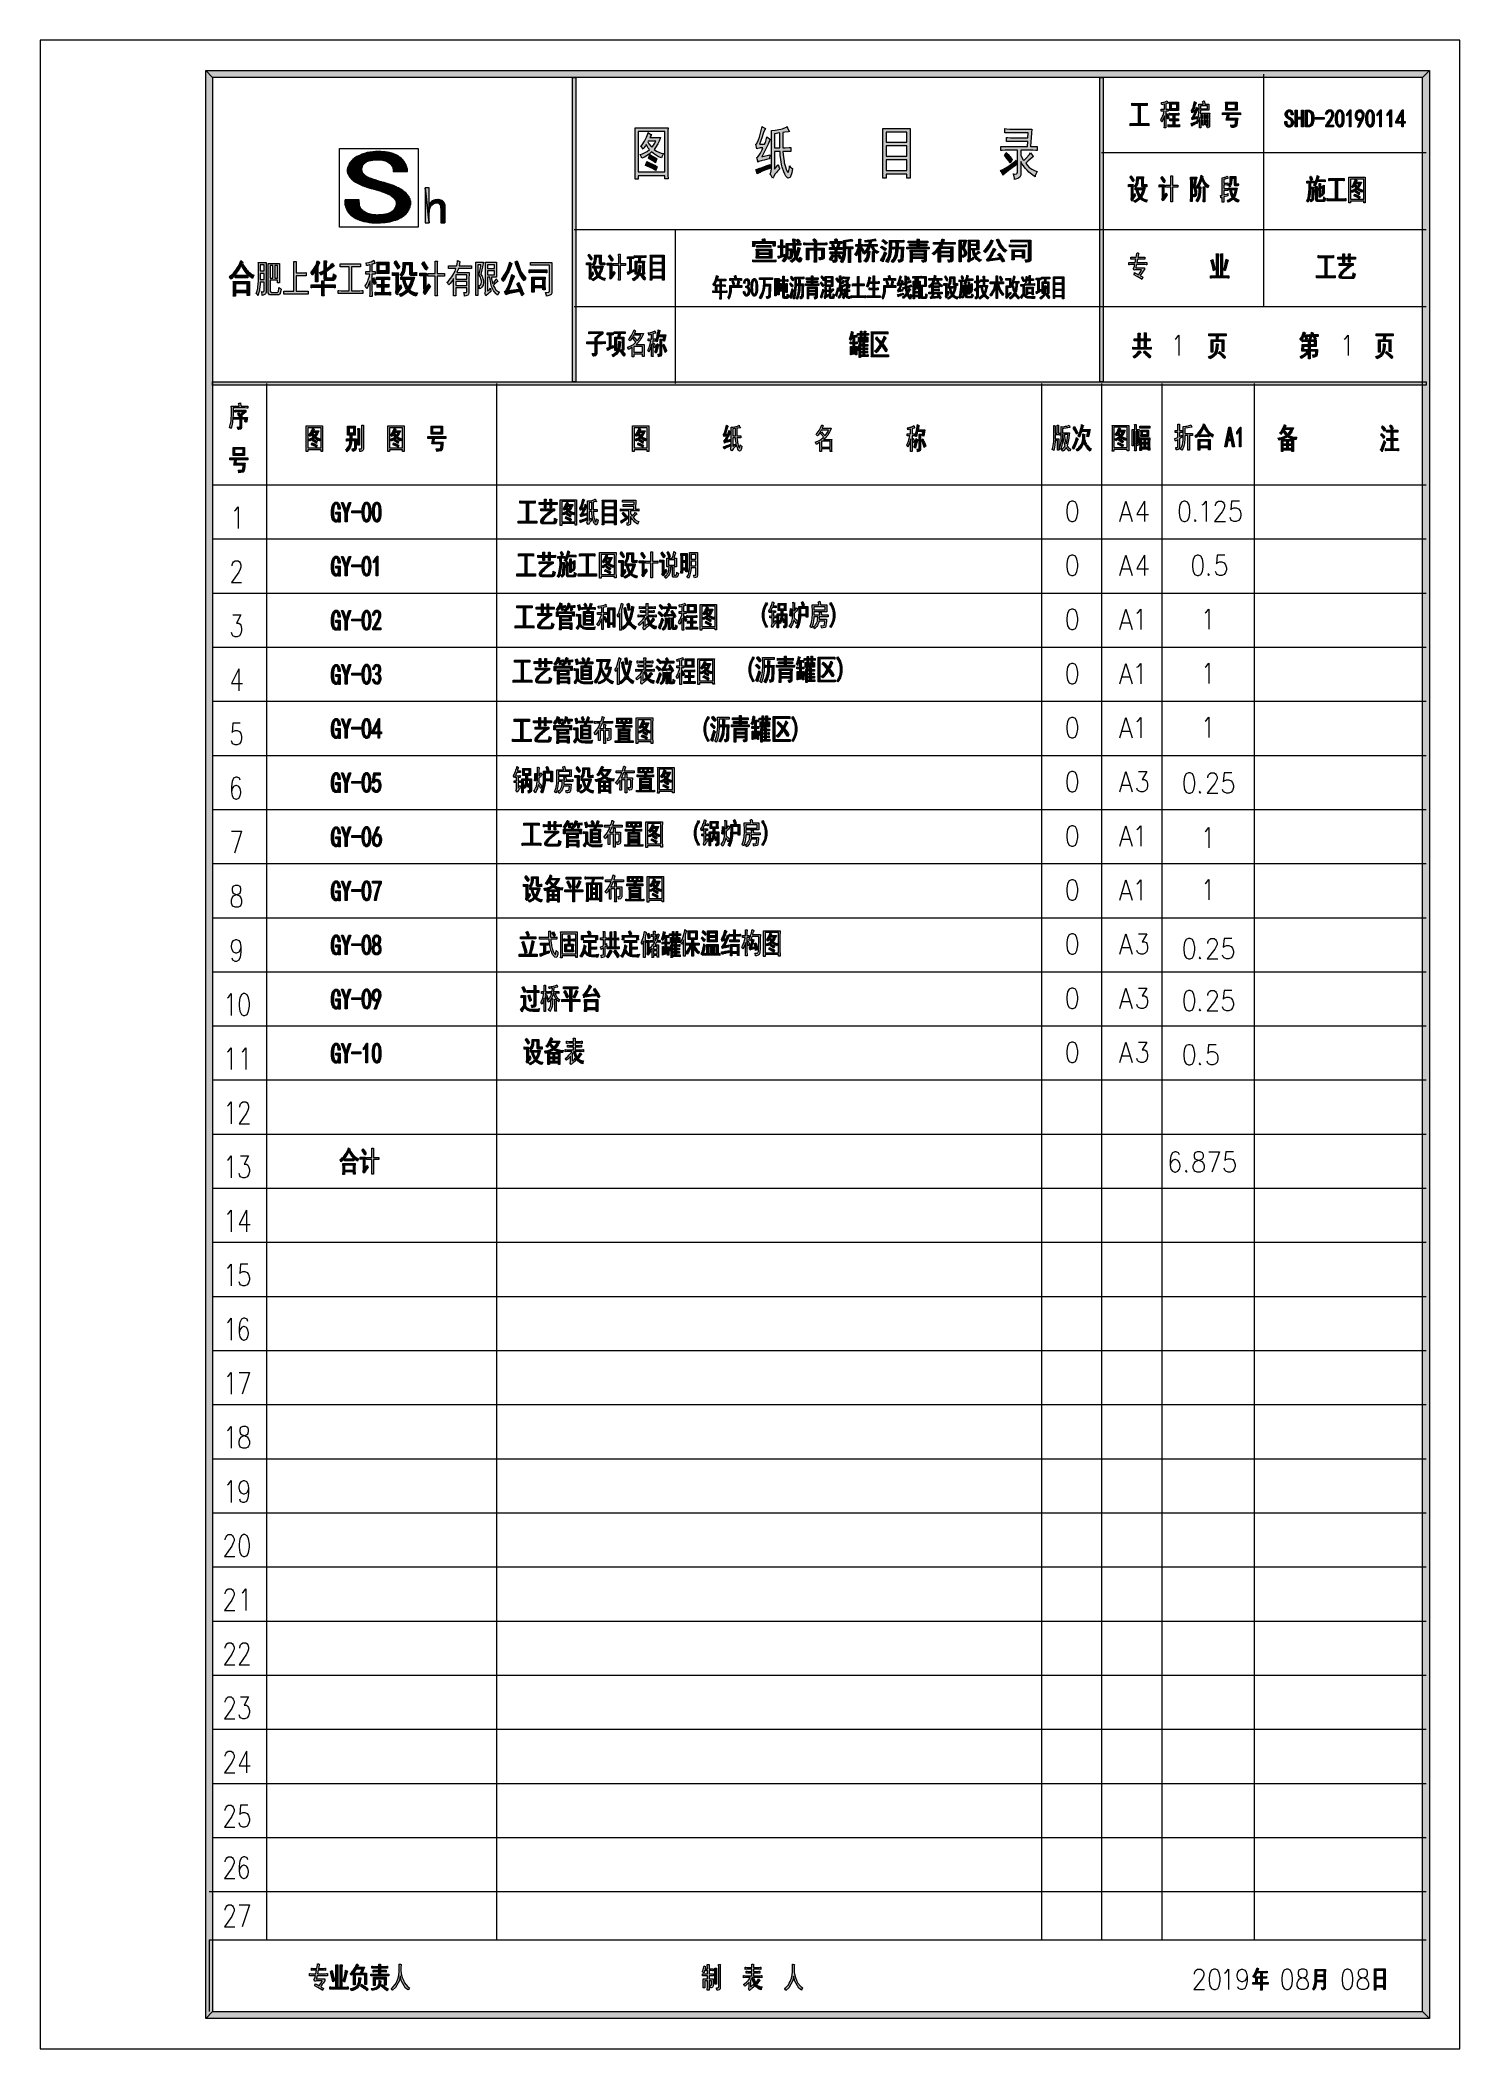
# Model space of a CAD drawing. Header units: millimetres. Extents: x 0 to 207, y 0 to 293.
import ezdxf

# ---------------------------------------------------------------- set-up
doc = ezdxf.new("R2010")
doc.units = ezdxf.units.MM

msp = doc.modelspace()

# ---------------------------------------------------------------- hatches: boundary and pattern name
h = msp.add_hatch(color=0)
h.dxf.hatch_style = 2
h.paths.add_polyline_path([(202.483861, 288.208861), (201.499611, 287.224611), (25.124833, 287.224611), (24.140583, 288.208861)])
h = msp.add_hatch(color=0)
h.dxf.hatch_style = 2
h.paths.add_polyline_path([(24.140583, 288.208861), (25.124833, 287.224611), (25.124833, 5.418667), (24.140583, 4.434417)])
h = msp.add_hatch(color=0)
h.dxf.hatch_style = 2
h.paths.add_polyline_path([(77.593472, 287.224611), (78.087361, 287.224611), (78.087361, 242.883972), (77.593472, 242.883972)])
h = msp.add_hatch(color=0)
h.dxf.hatch_style = 2
h.paths.add_polyline_path([(154.449639, 287.224611), (154.943528, 287.224611), (154.943528, 242.883972), (154.449639, 242.883972)])
h = msp.add_hatch(color=0)
h.dxf.hatch_style = 2
h.paths.add_polyline_path([(202.483861, 4.434417), (201.499611, 5.418667), (201.499611, 287.224611), (202.483861, 288.208861)])
h = msp.add_hatch(color=0)
h.dxf.hatch_style = 2
h.paths.add_polyline_path([(160.824333, 283.425194), (160.965444, 283.425194), (161.219444, 283.435778), (161.335861, 283.442833), (161.335861, 283.111222), (161.219444, 283.118278), (160.965444, 283.128861), (160.824333, 283.128861), (160.348083, 283.128861), (160.348083, 280.504194), (161.103028, 280.504194), (161.237083, 280.504194), (161.4805, 280.51125), (161.593389, 280.521833), (161.593389, 280.186694), (161.4805, 280.197278), (161.244139, 280.204333), (161.117139, 280.204333), (159.314444, 280.204333), (159.187444, 280.204333), (158.965194, 280.197278), (158.873472, 280.186694), (158.873472, 280.521833), (158.97225, 280.51125), (159.198028, 280.504194), (159.325028, 280.504194), (160.094083, 280.504194), (160.094083, 283.128861), (159.628417, 283.128861), (159.476722, 283.128861), (159.215667, 283.118278), (159.106306, 283.111222), (159.106306, 283.442833), (159.215667, 283.435778), (159.476722, 283.425194), (159.628417, 283.425194)])
h = msp.add_hatch(color=0)
h.dxf.hatch_style = 2
h.paths.add_polyline_path([(163.392556, 283.5275), (163.491333, 283.541611), (163.717111, 283.598056), (163.840583, 283.633333), (163.967583, 283.672139), (164.17925, 283.767389), (164.263917, 283.823833), (164.30625, 283.718), (164.387389, 283.534556), (164.429722, 283.460472), (164.387389, 283.467528), (164.302722, 283.464), (164.260389, 283.449889), (164.214528, 283.439306), (164.119278, 283.418139), (164.066361, 283.411083), (164.066361, 282.596167), (164.1475, 282.596167), (164.323889, 282.603222), (164.415611, 282.613806), (164.415611, 282.296306), (164.323889, 282.306889), (164.1475, 282.313944), (164.066361, 282.313944), (164.066361, 280.853444), (164.066361, 280.67), (164.073417, 280.179639), (164.080472, 279.872722), (163.847639, 279.872722), (163.851167, 280.179639), (163.858222, 280.662944), (163.858222, 280.835806), (163.858222, 281.601333), (163.777083, 281.3685), (163.597167, 280.927528), (163.498389, 280.719389), (163.456056, 280.804056), (163.364333, 280.952222), (163.311417, 281.01925), (163.392556, 281.135667), (163.537194, 281.40025), (163.604222, 281.548417), (163.667722, 281.700111), (163.784139, 282.081111), (163.833528, 282.313944), (163.688889, 282.313944), (163.473694, 282.306889), (163.406667, 282.296306), (163.406667, 282.613806), (163.505444, 282.603222), (163.650083, 282.596167), (163.695944, 282.596167), (163.858222, 282.596167), (163.858222, 283.344056), (163.784139, 283.319361), (163.590111, 283.269972), (163.473694, 283.245278), (163.456056, 283.319361), (163.41725, 283.460472)])
h = msp.add_hatch(color=0)
h.dxf.hatch_style = 2
h.paths.add_polyline_path([(164.278028, 281.915306), (164.334472, 281.791833), (164.457944, 281.499028), (164.521444, 281.333222), (164.486167, 281.301472), (164.394444, 281.202694), (164.334472, 281.135667), (164.278028, 281.319111), (164.161611, 281.615444), (164.101639, 281.731861), (164.136917, 281.774194), (164.225111, 281.865917)])
h = msp.add_hatch(color=0)
h.dxf.hatch_style = 2
h.paths.add_polyline_path([(165.579778, 281.982333), (165.6715, 281.982333), (165.869056, 281.989389), (165.974889, 281.999972), (165.974889, 281.700111), (165.869056, 281.707167), (165.6715, 281.71775), (165.579778, 281.71775), (165.357528, 281.71775), (165.357528, 281.185056), (165.484528, 281.185056), (165.572722, 281.185056), (165.777333, 281.192111), (165.89375, 281.202694), (165.89375, 280.885194), (165.777333, 280.895778), (165.590361, 280.902833), (165.519806, 280.902833), (165.357528, 280.902833), (165.357528, 280.32075), (165.636222, 280.32075), (165.742056, 280.32075), (165.960778, 280.331333), (166.077194, 280.338389), (166.077194, 280.020889), (165.985472, 280.031472), (165.763222, 280.038528), (165.636222, 280.038528), (164.856583, 280.038528), (164.729583, 280.038528), (164.510861, 280.020889), (164.415611, 280.006778), (164.415611, 280.338389), (164.510861, 280.331333), (164.729583, 280.32075), (164.856583, 280.32075), (165.135278, 280.32075), (165.135278, 280.902833), (164.973, 280.902833), (164.881278, 280.902833), (164.708417, 280.885194), (164.627278, 280.867556), (164.627278, 281.202694), (164.708417, 281.192111), (164.881278, 281.185056), (164.973, 281.185056), (165.135278, 281.185056), (165.135278, 281.71775), (164.951833, 281.71775), (164.846, 281.71775), (164.648444, 281.707167), (164.556722, 281.700111), (164.556722, 281.999972), (164.648444, 281.989389), (164.846, 281.982333), (164.951833, 281.982333)])
h = msp.add_hatch(color=0)
h.paths.add_polyline_path([(165.914917, 283.626278), (165.911389, 283.442833), (165.904333, 283.111222), (165.904333, 282.963056), (165.904333, 282.821944), (165.911389, 282.539722), (165.914917, 282.395083), (164.613167, 282.395083), (164.620222, 282.553833), (164.627278, 282.853694), (164.627278, 282.994806), (164.627278, 283.135917), (164.620222, 283.449889), (164.613167, 283.626278)])
h.paths.add_polyline_path([(165.660917, 282.694944), (165.660917, 283.344056), (164.835417, 283.344056), (164.835417, 282.694944)])
h = msp.add_hatch(color=0)
h.dxf.hatch_style = 2
h.paths.add_polyline_path([(168.518417, 283.55925), (168.483139, 283.509861), (168.384361, 283.269972), (168.317333, 283.075944), (168.250306, 282.885444), (168.130361, 282.553833), (168.077444, 282.412722), (168.402, 282.430361), (168.437278, 282.529139), (168.507833, 282.754917), (168.543111, 282.878389), (168.596028, 282.821944), (168.712444, 282.705528), (168.775944, 282.645556), (168.723028, 282.571472), (168.603083, 282.342167), (168.536056, 282.190472), (168.469028, 282.03525), (168.285583, 281.657778), (168.169167, 281.435528), (168.292639, 281.449639), (168.525472, 281.491972), (168.634833, 281.516667), (168.613667, 281.216806), (168.543111, 281.20975), (168.384361, 281.185056), (168.299694, 281.167417), (168.2115, 281.149778), (168.024528, 281.075694), (167.92575, 281.01925), (167.915167, 281.110972), (167.879889, 281.283833), (167.855194, 281.3685), (167.904583, 281.375556), (168.003361, 281.491972), (168.05275, 281.601333), (168.105667, 281.707167), (168.239722, 281.999972), (168.320861, 282.179889), (168.267944, 282.179889), (168.165639, 282.172833), (168.112722, 282.165778), (168.059806, 282.155194), (167.943389, 282.112861), (167.879889, 282.081111), (167.86225, 282.179889), (167.823444, 282.356278), (167.79875, 282.430361), (167.855194, 282.448), (167.978667, 282.673778), (168.042167, 282.885444), (168.105667, 283.097111), (168.204444, 283.516917), (168.239722, 283.725056), (168.310278, 283.668611), (168.447861, 283.583944)])
h = msp.add_hatch(color=0)
h.paths.add_polyline_path([(169.657889, 283.809722), (169.682583, 283.675667), (169.728444, 283.425194), (169.749611, 283.308778), (170.356389, 283.308778), (170.349333, 283.21), (170.345806, 282.98775), (170.345806, 282.86075), (170.345806, 282.737278), (170.349333, 282.522083), (170.356389, 282.430361), (169.111083, 282.430361), (169.107556, 282.306889), (169.093444, 282.09875), (169.089917, 282.014083), (170.458694, 282.014083), (170.455167, 281.883556), (170.448111, 281.601333), (170.448111, 281.449639), (170.448111, 280.303111), (170.448111, 280.179639), (170.409306, 280.020889), (170.374028, 279.989139), (170.335222, 279.957389), (170.21175, 279.890361), (170.123556, 279.855083), (170.105917, 279.957389), (170.053, 280.137306), (170.017722, 280.221972), (170.098861, 280.221972), (170.197639, 280.232556), (170.215278, 280.246667), (170.232917, 280.25725), (170.250556, 280.345444), (170.250556, 280.419528), (170.250556, 280.983972), (170.017722, 280.983972), (170.017722, 280.804056), (170.024778, 280.454806), (170.031833, 280.289), (169.820167, 280.289), (169.827222, 280.454806), (169.834278, 280.804056), (169.834278, 280.983972), (169.601444, 280.983972), (169.601444, 280.726444), (169.604972, 280.370139), (169.612028, 280.271361), (169.403889, 280.271361), (169.407417, 280.370139), (169.414472, 280.726444), (169.414472, 280.983972), (169.181639, 280.983972), (169.181639, 279.890361), (168.959389, 279.890361), (168.9735, 280.045583), (168.984083, 280.356028), (168.984083, 280.504194), (168.984083, 281.40025), (168.938222, 281.216806), (168.828861, 280.878139), (168.761833, 280.719389), (168.723028, 280.82875), (168.648944, 280.994556), (168.613667, 281.051), (168.663056, 281.149778), (168.747722, 281.350861), (168.775944, 281.449639), (168.804167, 281.548417), (168.850028, 281.823583), (168.867667, 281.999972), (168.885306, 282.172833), (168.902944, 282.522083), (168.902944, 282.694944), (168.902944, 282.871333), (168.895889, 283.17825), (168.892361, 283.308778), (169.495611, 283.308778), (169.485028, 283.4005), (169.442694, 283.601583), (169.414472, 283.707417), (169.488556, 283.732111), (169.612028, 283.785028)])
h.paths.add_polyline_path([(170.14825, 282.663194), (170.14825, 283.075944), (169.111083, 283.075944), (169.111083, 282.663194)])
h.paths.add_polyline_path([(169.834278, 281.216806), (169.834278, 281.78125), (169.601444, 281.78125), (169.601444, 281.216806)])
h.paths.add_polyline_path([(170.250556, 281.216806), (170.250556, 281.78125), (170.017722, 281.78125), (170.017722, 281.216806)])
h.paths.add_polyline_path([(169.414472, 281.216806), (169.414472, 281.78125), (169.181639, 281.78125), (169.181639, 281.216806)])
h = msp.add_hatch(color=0)
h.dxf.hatch_style = 2
h.paths.add_polyline_path([(174.540333, 282.063472), (174.649694, 282.063472), (174.84725, 282.074056), (174.935444, 282.081111), (174.935444, 281.78125), (174.84725, 281.791833), (174.649694, 281.798889), (174.540333, 281.798889), (173.273861, 281.798889), (173.249167, 281.682472), (173.19625, 281.424944), (173.168028, 281.283833), (174.540333, 281.283833), (174.522694, 281.149778), (174.498, 280.927528), (174.487417, 280.835806), (174.480361, 280.744083), (174.452139, 280.525361), (174.4345, 280.394833), (174.416861, 280.267833), (174.349833, 280.091444), (174.296917, 280.045583), (174.244, 280.00325), (173.912389, 279.932694), (173.633694, 279.904472), (173.609, 279.996194), (173.552556, 280.186694), (173.517278, 280.289), (173.725417, 280.278417), (173.99, 280.278417), (174.046444, 280.289), (174.102889, 280.296056), (174.173444, 280.38425), (174.191083, 280.461861), (174.208722, 280.543), (174.244, 280.811111), (174.261639, 281.001611), (172.87875, 281.001611), (172.931667, 281.202694), (173.012806, 281.601333), (173.041028, 281.798889), (172.762333, 281.798889), (172.638861, 281.798889), (172.413083, 281.791833), (172.30725, 281.78125), (172.30725, 282.081111), (172.413083, 282.074056), (172.638861, 282.063472), (172.762333, 282.063472)])
h = msp.add_hatch(color=0)
h.paths.add_polyline_path([(174.469778, 283.591), (174.46625, 283.467528), (174.459194, 283.185306), (174.459194, 283.026556), (174.459194, 282.871333), (174.46625, 282.571472), (174.469778, 282.430361), (172.7835, 282.430361), (172.790556, 282.546778), (172.797611, 282.821944), (172.797611, 282.977167), (172.797611, 283.142972), (172.790556, 283.449889), (172.7835, 283.591)])
h.paths.add_polyline_path([(174.236944, 282.694944), (174.236944, 283.326417), (173.016333, 283.326417), (173.016333, 282.694944)])
h = msp.add_hatch(color=0)
h.dxf.hatch_style = 2
h.paths.add_polyline_path([(182.664806, 280.694694), (182.664806, 280.528889), (182.580139, 280.264306), (182.499, 280.169056), (182.414333, 280.070278), (182.188556, 279.975028), (182.043917, 279.975028), (181.899278, 279.975028), (181.677028, 280.073806), (181.595889, 280.176111), (181.51475, 280.274889), (181.433611, 280.528889), (181.433611, 280.680583), (181.433611, 280.779361), (181.698194, 280.779361), (181.698194, 280.694694), (181.698194, 280.585333), (181.751111, 280.419528), (181.8005, 280.363083), (181.853417, 280.306639), (181.973361, 280.246667), (182.043917, 280.246667), (182.135639, 280.246667), (182.269694, 280.310167), (182.315556, 280.370139), (182.357889, 280.430111), (182.400222, 280.578278), (182.400222, 280.666472), (182.400222, 280.737028), (182.347306, 280.871083), (182.297917, 280.931056), (182.245, 280.991028), (182.096833, 281.103917), (181.998056, 281.153306), (181.860472, 281.220333), (181.659389, 281.361444), (181.599417, 281.442583), (181.539444, 281.520194), (181.479472, 281.707167), (181.479472, 281.816528), (181.479472, 281.968222), (181.564139, 282.211639), (181.645278, 282.306889), (181.729944, 282.398611), (181.9275, 282.493861), (182.043917, 282.493861), (182.192083, 282.493861), (182.410806, 282.380972), (182.474306, 282.268083), (182.541333, 282.158722), (182.608361, 281.915306), (182.608361, 281.788306), (182.343778, 281.788306), (182.347306, 281.865917), (182.315556, 282.010556), (182.273222, 282.074056), (182.234417, 282.141083), (182.118, 282.204583), (182.043917, 282.204583), (181.973361, 282.204583), (181.864, 282.158722), (181.825194, 282.112861), (181.786389, 282.063472), (181.744056, 281.94), (181.744056, 281.858861), (181.744056, 281.795361), (181.775806, 281.682472), (181.807556, 281.636611), (181.839306, 281.59075), (182.005111, 281.477861), (182.135639, 281.414361), (182.262639, 281.347333), (182.456667, 281.192111), (182.527222, 281.103917), (182.597778, 281.012194), (182.664806, 280.807583)])
h = msp.add_hatch(color=0)
h.dxf.hatch_style = 2
h.paths.add_polyline_path([(184.114722, 280.00325), (183.850139, 280.00325), (183.850139, 281.153306), (183.193972, 281.153306), (183.193972, 280.00325), (182.929389, 280.00325), (182.929389, 282.462111), (183.193972, 282.462111), (183.193972, 281.428472), (183.850139, 281.428472), (183.850139, 282.462111), (184.114722, 282.462111)])
h = msp.add_hatch(color=0)
h.paths.add_polyline_path([(185.624611, 281.227389), (185.624611, 280.895778), (185.511722, 280.423056), (185.398833, 280.281944), (185.285944, 280.144361), (184.986083, 280.00325), (184.795583, 280.00325), (184.404, 280.00325), (184.404, 282.462111), (184.795583, 282.462111), (185.00725, 282.462111), (185.321222, 282.321), (185.423528, 282.176361), (185.522306, 282.031722), (185.624611, 281.555472)])
h.paths.add_polyline_path([(185.349444, 281.227389), (185.349444, 281.491972), (185.278889, 281.865917), (185.208333, 281.975278), (185.141306, 282.081111), (184.933167, 282.190472), (184.795583, 282.190472), (184.668583, 282.190472), (184.668583, 280.274889), (184.795583, 280.274889), (184.933167, 280.274889), (185.141306, 280.380722), (185.208333, 280.486556), (185.278889, 280.588861), (185.349444, 280.959278)])
h = msp.add_hatch(color=0)
h.dxf.hatch_style = 2
h.paths.add_polyline_path([(187.120389, 281.153306), (185.808056, 281.153306), (185.808056, 281.386139), (187.120389, 281.386139)])
h = msp.add_hatch(color=0)
h.dxf.hatch_style = 2
h.paths.add_polyline_path([(187.363806, 280.073806), (187.367333, 280.183167), (187.448472, 280.377194), (187.522556, 280.461861), (187.596639, 280.550056), (187.787139, 280.818167), (187.903556, 281.001611), (188.019972, 281.185056), (188.168139, 281.470806), (188.203417, 281.573111), (188.238694, 281.671889), (188.263389, 281.84475), (188.256333, 281.915306), (188.24575, 281.989389), (188.192833, 282.109333), (188.146972, 282.155194), (188.097583, 282.201056), (187.99175, 282.239861), (187.931778, 282.232806), (187.871806, 282.22575), (187.755389, 282.169306), (187.702472, 282.119917), (187.646028, 282.067), (187.564889, 281.915306), (187.536667, 281.816528), (187.317944, 281.858861), (187.363806, 282.024667), (187.480222, 282.264556), (187.550778, 282.342167), (187.624861, 282.41625), (187.794194, 282.500917), (187.892972, 282.507972), (187.949417, 282.515028), (188.051722, 282.5115), (188.097583, 282.500917), (188.146972, 282.490333), (188.238694, 282.437417), (188.288083, 282.398611), (188.337472, 282.359806), (188.418611, 282.239861), (188.450361, 282.16225), (188.482111, 282.081111), (188.503278, 281.890611), (188.496222, 281.78125), (188.489167, 281.668361), (188.397444, 281.403778), (188.316306, 281.248556), (188.238694, 281.093333), (187.92825, 280.6065), (187.695417, 280.274889), (188.524444, 280.274889), (188.524444, 280.017361), (187.363806, 280.017361)])
h = msp.add_hatch(color=0)
h.paths.add_polyline_path([(188.803139, 281.393194), (188.806667, 281.583694), (188.849, 281.883556), (188.887806, 281.996444), (188.926611, 282.109333), (189.032444, 282.292778), (189.099472, 282.363333), (189.170028, 282.433889), (189.339361, 282.507972), (189.441667, 282.507972), (189.540444, 282.507972), (189.716833, 282.402139), (189.790917, 282.299833), (189.865, 282.194), (189.963778, 281.932944), (189.988472, 281.774194), (190.009639, 281.615444), (190.02375, 281.252083), (190.016694, 281.047472), (190.006111, 280.842861), (189.949667, 280.507722), (189.900278, 280.377194), (189.850889, 280.246667), (189.70625, 280.06675), (189.607472, 280.017361), (189.508694, 279.967972), (189.314667, 279.978556), (189.215889, 280.038528), (189.117111, 280.0985), (188.979528, 280.260778), (188.940722, 280.363083), (188.898389, 280.461861), (188.841944, 280.677056), (188.824306, 280.786417), (188.806667, 280.899306), (188.796083, 281.202694)])
h.paths.add_polyline_path([(189.043028, 281.477861), (189.025389, 281.280306), (189.035972, 280.927528), (189.067722, 280.772306), (189.095944, 280.617083), (189.191194, 280.398361), (189.254694, 280.334861), (189.321722, 280.267833), (189.459306, 280.243139), (189.526333, 280.281944), (189.596889, 280.324278), (189.695667, 280.483028), (189.727417, 280.599444), (189.759167, 280.719389), (189.790917, 280.976917), (189.790917, 281.118028), (189.790917, 281.259139), (189.783861, 281.513139), (189.773278, 281.629556), (189.766222, 281.745972), (189.713306, 281.954111), (189.670972, 282.045833), (189.628639, 282.141083), (189.512222, 282.236333), (189.441667, 282.239861), (189.367583, 282.243389), (189.240583, 282.155194), (189.187667, 282.059944), (189.131222, 281.968222), (189.060667, 281.675417)])
h = msp.add_hatch(color=0)
h.dxf.hatch_style = 2
h.paths.add_polyline_path([(190.8175, 282.0035), (190.739889, 281.90825), (190.552917, 281.728333), (190.4365, 281.643667), (190.4365, 281.915306), (190.581139, 282.038778), (190.8175, 282.328056), (190.909222, 282.493861), (191.046806, 282.493861), (191.046806, 280.017361), (190.8175, 280.017361)])
h = msp.add_hatch(color=0)
h.paths.add_polyline_path([(192.013417, 279.975028), (192.140417, 280.239611), (192.348556, 280.722917), (192.426167, 280.938111), (192.285056, 280.909889), (192.045167, 280.95575), (191.949917, 281.033361), (191.854667, 281.107444), (191.73825, 281.312056), (191.720611, 281.442583), (191.699444, 281.573111), (191.702972, 281.805944), (191.724139, 281.90825), (191.748833, 282.014083), (191.819389, 282.186944), (191.868778, 282.253972), (191.918167, 282.324528), (192.038111, 282.419778), (192.105139, 282.448), (192.175694, 282.47975), (192.299167, 282.507972), (192.352083, 282.507972), (192.408528, 282.507972), (192.521417, 282.47975), (192.577861, 282.448), (192.634306, 282.419778), (192.740139, 282.335111), (192.786, 282.275139), (192.831861, 282.218694), (192.895361, 282.09875), (192.913, 282.038778), (192.927111, 281.978806), (192.94475, 281.820056), (192.94475, 281.721278), (192.94475, 281.626028), (192.888306, 281.375556), (192.831861, 281.227389), (192.771889, 281.075694), (192.489667, 280.44775), (192.267417, 279.975028)])
h.paths.add_polyline_path([(191.949917, 281.587222), (191.956972, 281.491972), (192.020472, 281.33675), (192.076917, 281.276778), (192.129833, 281.216806), (192.249778, 281.160361), (192.313278, 281.167417), (192.376778, 281.174472), (192.475556, 281.220333), (192.514361, 281.255611), (192.553167, 281.290889), (192.623722, 281.414361), (192.659, 281.499028), (192.680167, 281.608389), (192.694278, 281.791833), (192.680167, 281.865917), (192.669583, 281.943528), (192.609611, 282.067), (192.560222, 282.119917), (192.510833, 282.169306), (192.405, 282.218694), (192.348556, 282.218694), (192.313278, 282.22575), (192.225083, 282.204583), (192.168639, 282.176361), (192.115722, 282.148139), (192.027528, 282.031722), (191.995778, 281.947056), (191.964028, 281.858861), (191.942861, 281.678944)])
h = msp.add_hatch(color=0)
h.paths.add_polyline_path([(193.223444, 281.393194), (193.226972, 281.583694), (193.272833, 281.883556), (193.308111, 281.996444), (193.346917, 282.109333), (193.45275, 282.292778), (193.519778, 282.363333), (193.590333, 282.433889), (193.759667, 282.507972), (193.861972, 282.507972), (193.96075, 282.507972), (194.137139, 282.402139), (194.211222, 282.299833), (194.285306, 282.194), (194.384083, 281.932944), (194.408778, 281.774194), (194.429944, 281.615444), (194.444056, 281.252083), (194.437, 281.047472), (194.426417, 280.842861), (194.369972, 280.507722), (194.320583, 280.377194), (194.271194, 280.246667), (194.126556, 280.06675), (194.027778, 280.017361), (193.929, 279.967972), (193.734972, 279.978556), (193.636194, 280.038528), (193.537417, 280.0985), (193.399833, 280.260778), (193.361028, 280.363083), (193.318694, 280.461861), (193.26225, 280.677056), (193.244611, 280.786417), (193.226972, 280.899306), (193.216389, 281.202694)])
h.paths.add_polyline_path([(193.463333, 281.477861), (193.445694, 281.280306), (193.459806, 280.927528), (193.488028, 280.772306), (193.51625, 280.617083), (193.6115, 280.398361), (193.678528, 280.334861), (193.742028, 280.267833), (193.879611, 280.243139), (193.946639, 280.281944), (194.017194, 280.324278), (194.115972, 280.483028), (194.147722, 280.599444), (194.179472, 280.719389), (194.211222, 280.976917), (194.211222, 281.118028), (194.211222, 281.259139), (194.204167, 281.513139), (194.193583, 281.629556), (194.186528, 281.745972), (194.133611, 281.954111), (194.091278, 282.045833), (194.048944, 282.141083), (193.932528, 282.236333), (193.861972, 282.239861), (193.787889, 282.243389), (193.660889, 282.155194), (193.607972, 282.059944), (193.551528, 281.968222), (193.480972, 281.675417)])
h = msp.add_hatch(color=0)
h.dxf.hatch_style = 2
h.paths.add_polyline_path([(195.237806, 282.0035), (195.163722, 281.90825), (194.973222, 281.728333), (194.856806, 281.643667), (194.856806, 281.915306), (195.001444, 282.038778), (195.237806, 282.328056), (195.329528, 282.493861), (195.467111, 282.493861), (195.467111, 280.017361), (195.237806, 280.017361)])
h = msp.add_hatch(color=0)
h.dxf.hatch_style = 2
h.paths.add_polyline_path([(196.708889, 282.0035), (196.634806, 281.90825), (196.444306, 281.728333), (196.331417, 281.643667), (196.331417, 281.915306), (196.476056, 282.038778), (196.708889, 282.328056), (196.804139, 282.493861), (196.941722, 282.493861), (196.941722, 280.017361), (196.708889, 280.017361)])
h = msp.add_hatch(color=0)
h.paths.add_polyline_path([(198.458667, 280.564167), (197.573194, 280.564167), (197.573194, 280.807583), (198.508056, 282.493861), (198.677389, 282.493861), (198.677389, 280.807583), (198.956083, 280.807583), (198.956083, 280.564167), (198.677389, 280.564167), (198.677389, 280.017361), (198.458667, 280.017361)])
h.paths.add_polyline_path([(198.458667, 280.807583), (198.458667, 281.947056), (197.816611, 280.807583)])
h = msp.add_hatch(color=0)
h.paths.add_polyline_path([(91.517611, 279.862139), (91.5035, 279.445861), (91.492917, 278.532167), (91.492917, 278.03475), (91.492917, 274.482278), (91.492917, 273.967222), (91.5035, 272.95475), (91.517611, 272.457333), (91.051944, 272.457333), (91.051944, 272.887722), (87.167861, 272.887722), (87.167861, 272.390306), (86.705722, 272.390306), (86.716306, 272.905361), (86.726889, 273.967222), (86.726889, 274.514028), (86.726889, 278.03475), (86.726889, 278.514528), (86.716306, 279.428222), (86.705722, 279.862139)])
h.paths.add_polyline_path([(91.051944, 273.452167), (91.051944, 279.329444), (87.167861, 279.329444), (87.167861, 273.452167)])
h = msp.add_hatch(color=0)
h.paths.add_polyline_path([(89.12225, 278.899056), (89.051694, 278.79675), (88.924694, 278.581556), (88.864722, 278.465139), (90.424, 278.465139), (90.378139, 278.316972), (90.226444, 277.950083), (90.120611, 277.734889), (90.014778, 277.519694), (89.690222, 277.004639), (89.4715, 276.704778), (89.817222, 276.457833), (90.505139, 276.157972), (90.840278, 276.108583), (90.759139, 275.960417), (90.621556, 275.642917), (90.561583, 275.477111), (90.131194, 275.660556), (89.411528, 276.108583), (89.12225, 276.373167), (88.783583, 276.059194), (88.063917, 275.593528), (87.679389, 275.445361), (87.644111, 275.593528), (87.517111, 275.87575), (87.425389, 276.009806), (87.795806, 276.090944), (88.483722, 276.440194), (88.797694, 276.704778), (88.631889, 276.9235), (88.402583, 277.286861), (88.332028, 277.438556), (88.226194, 277.269222), (88.007472, 276.937611), (87.891056, 276.771806), (87.806389, 276.905861), (87.633528, 277.103417), (87.541806, 277.170444), (87.739361, 277.403278), (88.0745, 277.925389), (88.215611, 278.218194), (88.353194, 278.507472), (88.55075, 278.997833), (88.610722, 279.195389), (88.727139, 279.11425), (88.981139, 278.966083)])
h.paths.add_polyline_path([(88.564861, 277.833667), (88.737722, 277.551444), (89.041111, 277.156333), (89.168111, 277.039917), (89.319806, 277.205722), (89.5985, 277.65375), (89.7255, 277.935972), (88.610722, 277.935972)])
h = msp.add_hatch(color=0)
h.dxf.hatch_style = 2
h.paths.add_polyline_path([(105.720444, 279.795111), (105.625194, 279.646944), (105.427639, 279.188333), (105.325333, 278.881417), (105.2195, 278.5745), (104.986667, 277.868944), (104.859667, 277.470306), (105.579333, 277.470306), (105.69575, 277.752528), (105.868611, 278.299333), (105.928583, 278.567444), (106.034417, 278.451028), (106.277833, 278.249944), (106.415417, 278.168806), (106.323694, 277.985361), (106.090861, 277.512639), (105.953278, 277.219833), (105.812167, 276.930556), (105.417056, 276.140333), (105.163056, 275.642917), (105.544056, 275.741694), (106.150833, 275.893389), (106.369556, 275.942778), (106.348389, 275.776972), (106.323694, 275.49475), (106.323694, 275.378333), (106.242556, 275.360694), (105.847444, 275.261917), (105.533472, 275.17725), (105.2195, 275.096111), (104.753833, 274.947944), (104.602139, 274.880917), (104.580972, 275.029083), (104.499833, 275.360694), (104.439861, 275.544139), (104.580972, 275.642917), (104.813806, 275.893389), (104.905528, 276.041556), (104.99725, 276.19325), (105.2195, 276.655389), (105.3465, 276.972889), (105.275944, 276.972889), (105.067806, 276.95525), (104.930222, 276.937611), (104.789111, 276.9235), (104.545694, 276.856472), (104.439861, 276.807083), (104.302278, 277.470306), (104.439861, 277.604361), (104.700917, 278.119417), (104.824389, 278.500417), (104.947861, 278.881417), (105.138361, 279.661056), (105.208917, 280.059694), (105.3465, 279.978556), (105.604028, 279.8445)])
h = msp.add_hatch(color=0)
h.paths.add_polyline_path([(107.787722, 273.882556), (107.696, 273.815528), (107.452583, 273.550944), (107.300889, 273.353389), (107.149194, 273.152306), (106.8705, 272.753667), (106.7435, 272.556111), (106.64825, 272.739556), (106.475389, 273.035889), (106.39425, 273.152306), (106.496556, 273.385139), (106.602389, 273.850806), (106.602389, 274.083639), (106.602389, 278.168806), (106.602389, 278.482778), (106.591806, 279.146), (106.577694, 279.49525), (107.138611, 279.544639), (107.932361, 279.671639), (108.17225, 279.745722), (108.408611, 279.819806), (108.764917, 279.978556), (108.881333, 280.059694), (108.937778, 279.8445), (109.135333, 279.477611), (109.276444, 279.329444), (109.068306, 279.311806), (108.556778, 279.248306), (108.253389, 279.195389), (108.253389, 276.972889), (108.588528, 276.972889), (109.160028, 276.987), (109.392861, 277.004639), (109.392861, 276.408444), (109.160028, 276.422556), (108.588528, 276.440194), (108.253389, 276.440194), (108.288667, 275.974528), (108.369806, 275.261917), (108.415667, 275.011444), (108.461528, 274.7645), (108.623806, 274.182417), (108.740222, 273.850806), (108.856639, 273.519194), (109.025972, 273.342806), (109.078889, 273.501556), (109.131806, 273.660306), (109.205889, 274.066), (109.230583, 274.316472), (109.332889, 274.182417), (109.555139, 273.998972), (109.671556, 273.949583), (109.565722, 273.304), (109.297611, 272.612556), (109.135333, 272.570222), (108.973056, 272.531417), (108.666139, 272.813639), (108.5215, 273.134667), (108.373333, 273.459222), (108.147556, 274.164778), (108.066417, 274.549306), (107.985278, 274.930306), (107.868861, 275.87575), (107.833583, 276.440194), (107.022194, 276.440194), (107.022194, 273.850806), (107.21975, 274.083639), (107.498444, 274.41525), (107.579583, 274.514028), (107.614861, 274.379972), (107.717167, 274.066)])
h.paths.add_polyline_path([(107.022194, 276.972889), (107.812417, 276.972889), (107.812417, 279.131889), (107.519611, 279.078972), (107.1245, 279.015472), (107.022194, 278.997833)])
h = msp.add_hatch(color=0)
h.paths.add_polyline_path([(126.827139, 279.759833), (126.816556, 279.280056), (126.802444, 278.366361), (126.802444, 277.935972), (126.802444, 274.048361), (126.802444, 273.801417), (126.816556, 273.035889), (126.827139, 272.520833), (126.315611, 272.520833), (126.315611, 273.120556), (123.292306, 273.120556), (123.292306, 272.556111), (122.805472, 272.556111), (122.816056, 273.004139), (122.826639, 273.71675), (122.826639, 273.984861), (122.826639, 277.935972), (122.826639, 278.482778), (122.816056, 279.396472), (122.805472, 279.759833)])
h.paths.add_polyline_path([(126.315611, 273.649722), (126.315611, 275.212528), (123.292306, 275.212528), (123.292306, 273.649722)])
h.paths.add_polyline_path([(126.315611, 275.741694), (126.315611, 277.237472), (123.292306, 277.237472), (123.292306, 275.741694)])
h.paths.add_polyline_path([(126.315611, 277.770167), (126.315611, 279.230667), (123.292306, 279.230667), (123.292306, 277.770167)])
h = msp.add_hatch(color=0)
h.dxf.hatch_style = 2
h.paths.add_polyline_path([(140.821833, 277.868944), (140.821833, 278.465139), (141.040556, 278.451028), (141.425083, 278.433389), (141.587361, 278.433389), (143.958028, 278.433389), (144.003889, 279.163639), (141.566194, 279.163639), (141.333361, 279.163639), (140.857111, 279.146), (140.610167, 279.131889), (140.610167, 279.759833), (140.857111, 279.728083), (141.31925, 279.696333), (141.5415, 279.696333), (144.515417, 279.696333), (144.469556, 279.096611), (144.388417, 277.819556), (144.353139, 277.138694), (144.610667, 277.138694), (145.086917, 277.156333), (145.305639, 277.170444), (145.305639, 276.57425), (145.108083, 276.588361), (144.702389, 276.606), (144.49425, 276.606), (142.934972, 276.606), (142.934972, 275.911028), (143.051389, 275.625278), (143.273639, 275.230167), (143.379472, 275.11375), (143.714611, 275.445361), (144.190861, 275.992167), (144.331972, 276.207361), (144.448389, 276.076833), (144.667111, 275.808722), (144.772944, 275.678194), (144.575389, 275.544139), (144.018, 275.060833), (143.658167, 274.715111), (143.841611, 274.447), (144.201444, 274.066), (144.377833, 273.949583), (144.550694, 273.833167), (145.026944, 273.617972), (145.330333, 273.519194), (145.203333, 273.318111), (145.041056, 272.937111), (145.005778, 272.753667), (144.691806, 272.95475), (144.116778, 273.416889), (143.855722, 273.685), (143.591139, 273.949583), (143.132528, 274.598694), (142.934972, 274.979694), (142.934972, 273.219333), (142.934972, 272.9865), (142.783278, 272.672528), (142.635111, 272.587861), (142.483417, 272.506722), (142.169444, 272.390306), (142.007167, 272.355028), (141.993056, 272.556111), (141.901333, 272.95475), (141.820194, 273.152306), (142.042444, 273.134667), (142.307028, 273.162889), (142.356417, 273.201694), (142.402278, 273.244028), (142.448139, 273.434528), (142.448139, 273.586222), (142.448139, 276.606), (140.867694, 276.606), (140.659556, 276.606), (140.229167, 276.588361), (140.006917, 276.57425), (140.006917, 277.170444), (140.229167, 277.156333), (140.659556, 277.138694), (140.867694, 277.138694), (143.887472, 277.138694), (143.936861, 277.868944)])
h = msp.add_hatch(color=0)
h.dxf.hatch_style = 2
h.paths.add_polyline_path([(168.645417, 280.853444), (168.641889, 280.761722), (168.641889, 280.595917), (168.645417, 280.521833), (168.525472, 280.4795), (168.317333, 280.394833), (168.236194, 280.356028), (168.151528, 280.313694), (167.961028, 280.197278), (167.855194, 280.123194), (167.763472, 280.521833), (167.834028, 280.528889), (168.028056, 280.581806), (168.151528, 280.627667), (168.278528, 280.673528), (168.525472, 280.786417)])
h = msp.add_hatch(color=0)
h.dxf.hatch_style = 2
h.paths.add_polyline_path([(45.483639, 272.305639), (45.483639, 275.163139), (45.342528, 275.022028)])
h = msp.add_hatch(color=0)
h.dxf.hatch_style = 2
h.paths.add_polyline_path([(45.56125, 272.242139), (45.56125, 275.24075), (45.483639, 275.163139)])
h = msp.add_hatch(color=0)
h.dxf.hatch_style = 2
h.paths.add_polyline_path([(45.483639, 272.305639), (45.56125, 272.242139), (45.483639, 275.163139)])
h = msp.add_hatch(color=0)
h.dxf.hatch_style = 2
h.paths.add_polyline_path([(45.836417, 275.24075), (45.836417, 275.452417), (45.56125, 275.24075)])
h = msp.add_hatch(color=0)
h.dxf.hatch_style = 2
h.paths.add_polyline_path([(45.56125, 272.242139), (45.631806, 272.182167), (45.56125, 275.24075)])
h = msp.add_hatch(color=0)
h.dxf.hatch_style = 2
h.paths.add_polyline_path([(45.631806, 272.182167), (45.631806, 275.24075), (45.56125, 275.24075)])
h = msp.add_hatch(color=0)
h.dxf.hatch_style = 2
h.paths.add_polyline_path([(45.631806, 272.182167), (45.794083, 272.069278), (45.631806, 275.24075)])
h = msp.add_hatch(color=0)
h.dxf.hatch_style = 2
h.paths.add_polyline_path([(45.794083, 272.069278), (45.794083, 275.24075), (45.631806, 275.24075)])
h = msp.add_hatch(color=0)
h.dxf.hatch_style = 2
h.paths.add_polyline_path([(45.794083, 272.069278), (45.963417, 271.956389), (45.794083, 275.24075)])
h = msp.add_hatch(color=0)
h.dxf.hatch_style = 2
h.paths.add_polyline_path([(45.963417, 271.956389), (45.963417, 275.24075), (45.794083, 275.24075)])
h = msp.add_hatch(color=0)
h.dxf.hatch_style = 2
h.paths.add_polyline_path([(46.175083, 275.237222), (46.175083, 275.674667), (45.836417, 275.452417)])
h = msp.add_hatch(color=0)
h.dxf.hatch_style = 2
h.paths.add_polyline_path([(45.836417, 275.24075), (46.175083, 275.237222), (45.836417, 275.452417)])
h = msp.add_hatch(color=0)
h.dxf.hatch_style = 2
h.paths.add_polyline_path([(45.963417, 271.956389), (46.143333, 271.854083), (45.963417, 275.24075)])
h = msp.add_hatch(color=0)
h.dxf.hatch_style = 2
h.paths.add_polyline_path([(46.143333, 271.854083), (46.143333, 275.237222), (45.963417, 275.24075)])
h = msp.add_hatch(color=0)
h.dxf.hatch_style = 2
h.paths.add_polyline_path([(46.143333, 271.854083), (46.326778, 271.755306), (46.143333, 275.237222)])
h = msp.add_hatch(color=0)
h.dxf.hatch_style = 2
h.paths.add_polyline_path([(46.326778, 271.755306), (46.326778, 275.237222), (46.143333, 275.237222)])
h = msp.add_hatch(color=0)
h.dxf.hatch_style = 2
h.paths.add_polyline_path([(46.531389, 275.237222), (46.531389, 275.865167), (46.175083, 275.674667)])
h = msp.add_hatch(color=0)
h.dxf.hatch_style = 2
h.paths.add_polyline_path([(46.175083, 275.237222), (46.531389, 275.237222), (46.175083, 275.674667)])
h = msp.add_hatch(color=0)
h.dxf.hatch_style = 2
h.paths.add_polyline_path([(46.326778, 271.755306), (46.520806, 271.660056), (46.326778, 275.237222)])
h = msp.add_hatch(color=0)
h.dxf.hatch_style = 2
h.paths.add_polyline_path([(46.520806, 271.660056), (46.520806, 275.237222), (46.326778, 275.237222)])
h = msp.add_hatch(color=0)
h.dxf.hatch_style = 2
h.paths.add_polyline_path([(46.520806, 271.660056), (46.714833, 271.571861), (46.520806, 275.237222)])
h = msp.add_hatch(color=0)
h.dxf.hatch_style = 2
h.paths.add_polyline_path([(46.714833, 271.571861), (46.714833, 275.233694), (46.520806, 275.237222)])
h = msp.add_hatch(color=0)
h.dxf.hatch_style = 2
h.paths.add_polyline_path([(46.901806, 275.233694), (46.901806, 276.023917), (46.531389, 275.865167)])
h = msp.add_hatch(color=0)
h.dxf.hatch_style = 2
h.paths.add_polyline_path([(46.531389, 275.237222), (46.901806, 275.233694), (46.531389, 275.865167)])
h = msp.add_hatch(color=0)
h.dxf.hatch_style = 2
h.paths.add_polyline_path([(46.714833, 271.571861), (46.848889, 271.515417), (46.714833, 275.233694)])
h = msp.add_hatch(color=0)
h.dxf.hatch_style = 2
h.paths.add_polyline_path([(46.848889, 271.515417), (46.848889, 275.233694), (46.714833, 275.233694)])
h = msp.add_hatch(color=0)
h.dxf.hatch_style = 2
h.paths.add_polyline_path([(46.848889, 273.769667), (46.866528, 274.016611), (46.848889, 275.233694)])
h = msp.add_hatch(color=0)
h.dxf.hatch_style = 2
h.paths.add_polyline_path([(46.866528, 274.016611), (46.866528, 275.233694), (46.848889, 275.233694)])
h = msp.add_hatch(color=0)
h.dxf.hatch_style = 2
h.paths.add_polyline_path([(46.866528, 274.016611), (46.891222, 274.090694), (46.866528, 275.233694)])
h = msp.add_hatch(color=0)
h.dxf.hatch_style = 2
h.paths.add_polyline_path([(46.891222, 274.090694), (46.891222, 275.233694), (46.866528, 275.233694)])
h = msp.add_hatch(color=0)
h.dxf.hatch_style = 2
h.paths.add_polyline_path([(46.891222, 274.090694), (46.912389, 274.164778), (46.891222, 275.233694)])
h = msp.add_hatch(color=0)
h.dxf.hatch_style = 2
h.paths.add_polyline_path([(46.912389, 274.164778), (46.912389, 275.233694), (46.891222, 275.233694)])
h = msp.add_hatch(color=0)
h.dxf.hatch_style = 2
h.paths.add_polyline_path([(47.282806, 275.230167), (47.282806, 276.154444), (46.901806, 276.023917)])
h = msp.add_hatch(color=0)
h.dxf.hatch_style = 2
h.paths.add_polyline_path([(46.901806, 275.233694), (47.282806, 275.230167), (46.901806, 276.023917)])
h = msp.add_hatch(color=0)
h.dxf.hatch_style = 2
h.paths.add_polyline_path([(46.912389, 274.164778), (46.940611, 274.252972), (46.912389, 275.233694)])
h = msp.add_hatch(color=0)
h.dxf.hatch_style = 2
h.paths.add_polyline_path([(46.940611, 274.252972), (46.940611, 275.233694), (46.912389, 275.233694)])
h = msp.add_hatch(color=0)
h.dxf.hatch_style = 2
h.paths.add_polyline_path([(46.940611, 274.252972), (47.039389, 274.429361), (46.940611, 275.233694)])
h = msp.add_hatch(color=0)
h.dxf.hatch_style = 2
h.paths.add_polyline_path([(47.039389, 274.429361), (47.039389, 275.233694), (46.940611, 275.233694)])
h = msp.add_hatch(color=0)
h.dxf.hatch_style = 2
h.paths.add_polyline_path([(47.039389, 274.429361), (47.060556, 274.468167), (47.039389, 275.233694)])
h = msp.add_hatch(color=0)
h.dxf.hatch_style = 2
h.paths.add_polyline_path([(47.060556, 274.468167), (47.060556, 275.233694), (47.039389, 275.233694)])
h = msp.add_hatch(color=0)
h.dxf.hatch_style = 2
h.paths.add_polyline_path([(47.060556, 274.468167), (47.113472, 274.535194), (47.060556, 275.233694)])
h = msp.add_hatch(color=0)
h.dxf.hatch_style = 2
h.paths.add_polyline_path([(47.113472, 274.535194), (47.113472, 275.233694), (47.060556, 275.233694)])
h = msp.add_hatch(color=0)
h.dxf.hatch_style = 2
h.paths.add_polyline_path([(47.113472, 274.535194), (47.219306, 274.662194), (47.113472, 275.233694)])
h = msp.add_hatch(color=0)
h.dxf.hatch_style = 2
h.paths.add_polyline_path([(47.219306, 274.662194), (47.219306, 275.233694), (47.113472, 275.233694)])
h = msp.add_hatch(color=0)
h.dxf.hatch_style = 2
h.paths.add_polyline_path([(47.219306, 274.662194), (47.268694, 274.708056), (47.219306, 275.233694)])
h = msp.add_hatch(color=0)
h.dxf.hatch_style = 2
h.paths.add_polyline_path([(47.268694, 274.708056), (47.268694, 275.230167), (47.219306, 275.233694)])
h = msp.add_hatch(color=0)
h.dxf.hatch_style = 2
h.paths.add_polyline_path([(47.268694, 274.708056), (47.314556, 274.746861), (47.268694, 275.230167)])
h = msp.add_hatch(color=0)
h.dxf.hatch_style = 2
h.paths.add_polyline_path([(47.314556, 274.746861), (47.314556, 275.230167), (47.268694, 275.230167)])
h = msp.add_hatch(color=0)
h.dxf.hatch_style = 2
h.paths.add_polyline_path([(47.670861, 275.230167), (47.670861, 276.25675), (47.282806, 276.154444)])
h = msp.add_hatch(color=0)
h.dxf.hatch_style = 2
h.paths.add_polyline_path([(47.282806, 275.230167), (47.670861, 275.230167), (47.282806, 276.154444)])
h = msp.add_hatch(color=0)
h.dxf.hatch_style = 2
h.paths.add_polyline_path([(47.314556, 274.746861), (47.409806, 274.828), (47.314556, 275.230167)])
h = msp.add_hatch(color=0)
h.dxf.hatch_style = 2
h.paths.add_polyline_path([(47.409806, 274.828), (47.409806, 275.230167), (47.314556, 275.230167)])
h = msp.add_hatch(color=0)
h.dxf.hatch_style = 2
h.paths.add_polyline_path([(47.409806, 274.828), (47.501528, 274.884444), (47.409806, 275.230167)])
h = msp.add_hatch(color=0)
h.dxf.hatch_style = 2
h.paths.add_polyline_path([(47.501528, 274.884444), (47.501528, 275.230167), (47.409806, 275.230167)])
h = msp.add_hatch(color=0)
h.dxf.hatch_style = 2
h.paths.add_polyline_path([(47.501528, 274.884444), (47.515639, 274.8915), (47.501528, 275.230167)])
h = msp.add_hatch(color=0)
h.dxf.hatch_style = 2
h.paths.add_polyline_path([(47.515639, 274.8915), (47.515639, 275.230167), (47.501528, 275.230167)])
h = msp.add_hatch(color=0)
h.dxf.hatch_style = 2
h.paths.add_polyline_path([(47.515639, 274.8915), (47.625, 274.958528), (47.515639, 275.230167)])
h = msp.add_hatch(color=0)
h.dxf.hatch_style = 2
h.paths.add_polyline_path([(47.625, 274.958528), (47.625, 275.230167), (47.515639, 275.230167)])
h = msp.add_hatch(color=0)
h.dxf.hatch_style = 2
h.paths.add_polyline_path([(47.625, 274.958528), (47.713194, 274.993806), (47.625, 275.230167)])
h = msp.add_hatch(color=0)
h.dxf.hatch_style = 2
h.paths.add_polyline_path([(47.713194, 274.993806), (47.713194, 275.230167), (47.625, 275.230167)])
h = msp.add_hatch(color=0)
h.dxf.hatch_style = 2
h.paths.add_polyline_path([(48.0695, 275.226639), (48.0695, 276.334361), (47.670861, 276.25675)])
h = msp.add_hatch(color=0)
h.dxf.hatch_style = 2
h.paths.add_polyline_path([(47.670861, 275.230167), (48.0695, 275.226639), (47.670861, 276.25675)])
h = msp.add_hatch(color=0)
h.dxf.hatch_style = 2
h.paths.add_polyline_path([(47.713194, 274.993806), (47.762583, 275.014972), (47.713194, 275.230167)])
h = msp.add_hatch(color=0)
h.dxf.hatch_style = 2
h.paths.add_polyline_path([(47.762583, 275.014972), (47.762583, 275.230167), (47.713194, 275.230167)])
h = msp.add_hatch(color=0)
h.dxf.hatch_style = 2
h.paths.add_polyline_path([(47.762583, 275.014972), (47.861361, 275.05025), (47.762583, 275.230167)])
h = msp.add_hatch(color=0)
h.dxf.hatch_style = 2
h.paths.add_polyline_path([(47.861361, 275.05025), (47.861361, 275.226639), (47.762583, 275.230167)])
h = msp.add_hatch(color=0)
h.dxf.hatch_style = 2
h.paths.add_polyline_path([(47.861361, 275.05025), (47.91075, 275.064361), (47.861361, 275.226639)])
h = msp.add_hatch(color=0)
h.dxf.hatch_style = 2
h.paths.add_polyline_path([(47.91075, 275.064361), (47.91075, 275.226639), (47.861361, 275.226639)])
h = msp.add_hatch(color=0)
h.dxf.hatch_style = 2
h.paths.add_polyline_path([(47.91075, 275.064361), (48.048333, 275.092583), (47.91075, 275.226639)])
h = msp.add_hatch(color=0)
h.dxf.hatch_style = 2
h.paths.add_polyline_path([(48.048333, 275.092583), (48.048333, 275.226639), (47.91075, 275.226639)])
h = msp.add_hatch(color=0)
h.dxf.hatch_style = 2
h.paths.add_polyline_path([(48.048333, 275.092583), (48.104778, 275.106694), (48.048333, 275.226639)])
h = msp.add_hatch(color=0)
h.dxf.hatch_style = 2
h.paths.add_polyline_path([(48.104778, 275.106694), (48.104778, 275.226639), (48.048333, 275.226639)])
h = msp.add_hatch(color=0)
h.dxf.hatch_style = 2
h.paths.add_polyline_path([(48.471667, 275.223111), (48.471667, 276.380222), (48.0695, 276.334361)])
h = msp.add_hatch(color=0)
h.dxf.hatch_style = 2
h.paths.add_polyline_path([(48.0695, 275.226639), (48.471667, 275.223111), (48.0695, 276.334361)])
h = msp.add_hatch(color=0)
h.dxf.hatch_style = 2
h.paths.add_polyline_path([(48.104778, 275.106694), (48.238833, 275.134917), (48.104778, 275.226639)])
h = msp.add_hatch(color=0)
h.dxf.hatch_style = 2
h.paths.add_polyline_path([(48.238833, 275.134917), (48.238833, 275.226639), (48.104778, 275.226639)])
h = msp.add_hatch(color=0)
h.dxf.hatch_style = 2
h.paths.add_polyline_path([(48.238833, 275.134917), (48.29175, 275.141972), (48.238833, 275.226639)])
h = msp.add_hatch(color=0)
h.dxf.hatch_style = 2
h.paths.add_polyline_path([(48.29175, 275.141972), (48.29175, 275.226639), (48.238833, 275.226639)])
h = msp.add_hatch(color=0)
h.dxf.hatch_style = 2
h.paths.add_polyline_path([(48.29175, 275.141972), (48.344667, 275.152556), (48.29175, 275.226639)])
h = msp.add_hatch(color=0)
h.dxf.hatch_style = 2
h.paths.add_polyline_path([(48.344667, 275.152556), (48.344667, 275.226639), (48.29175, 275.226639)])
h = msp.add_hatch(color=0)
h.dxf.hatch_style = 2
h.paths.add_polyline_path([(48.344667, 275.152556), (48.471667, 275.170194), (48.344667, 275.226639)])
h = msp.add_hatch(color=0)
h.dxf.hatch_style = 2
h.paths.add_polyline_path([(48.471667, 275.170194), (48.471667, 275.223111), (48.344667, 275.226639)])
h = msp.add_hatch(color=0)
h.dxf.hatch_style = 2
h.paths.add_polyline_path([(48.873833, 275.223111), (48.873833, 276.401389), (48.471667, 276.380222)])
h = msp.add_hatch(color=0)
h.dxf.hatch_style = 2
h.paths.add_polyline_path([(48.471667, 275.223111), (48.873833, 275.223111), (48.471667, 276.380222)])
h = msp.add_hatch(color=0)
h.dxf.hatch_style = 2
h.paths.add_polyline_path([(48.471667, 275.170194), (48.644528, 275.194889), (48.471667, 275.223111)])
h = msp.add_hatch(color=0)
h.dxf.hatch_style = 2
h.paths.add_polyline_path([(48.644528, 275.194889), (48.644528, 275.223111), (48.471667, 275.223111)])
h = msp.add_hatch(color=0)
h.dxf.hatch_style = 2
h.paths.add_polyline_path([(48.644528, 275.194889), (48.644528, 275.223111)])
h = msp.add_hatch(color=0)
h.dxf.hatch_style = 2
h.paths.add_polyline_path([(48.648056, 275.194889), (48.648056, 275.223111)])
h = msp.add_hatch(color=0)
h.dxf.hatch_style = 2
h.paths.add_polyline_path([(48.648056, 275.194889), (48.683333, 275.198417), (48.648056, 275.223111)])
h = msp.add_hatch(color=0)
h.dxf.hatch_style = 2
h.paths.add_polyline_path([(48.683333, 275.198417), (48.683333, 275.223111), (48.648056, 275.223111)])
h = msp.add_hatch(color=0)
h.dxf.hatch_style = 2
h.paths.add_polyline_path([(48.683333, 275.198417), (48.8315, 275.205472), (48.683333, 275.223111)])
h = msp.add_hatch(color=0)
h.dxf.hatch_style = 2
h.paths.add_polyline_path([(48.8315, 275.205472), (48.8315, 275.223111), (48.683333, 275.223111)])
h = msp.add_hatch(color=0)
h.dxf.hatch_style = 2
h.paths.add_polyline_path([(48.8315, 275.205472), (48.951444, 275.212528), (48.8315, 275.223111)])
h = msp.add_hatch(color=0)
h.dxf.hatch_style = 2
h.paths.add_polyline_path([(48.951444, 275.212528), (48.951444, 275.223111), (48.8315, 275.223111)])
h = msp.add_hatch(color=0)
h.dxf.hatch_style = 2
h.paths.add_polyline_path([(49.166639, 275.219583), (49.166639, 276.422556), (48.873833, 276.401389)])
h = msp.add_hatch(color=0)
h.dxf.hatch_style = 2
h.paths.add_polyline_path([(48.873833, 275.223111), (49.166639, 275.219583), (48.873833, 276.401389)])
h = msp.add_hatch(color=0)
h.dxf.hatch_style = 2
h.paths.add_polyline_path([(48.951444, 275.212528), (49.166639, 275.219583), (48.951444, 275.223111)])
h = msp.add_hatch(color=0)
h.dxf.hatch_style = 2
h.paths.add_polyline_path([(49.166639, 275.219583), (49.353611, 275.223111), (49.166639, 276.422556)])
h = msp.add_hatch(color=0)
h.dxf.hatch_style = 2
h.paths.add_polyline_path([(49.353611, 275.223111), (49.353611, 276.4155), (49.166639, 276.422556)])
h = msp.add_hatch(color=0)
h.dxf.hatch_style = 2
h.paths.add_polyline_path([(49.353611, 275.223111), (49.540583, 275.216056), (49.353611, 276.4155)])
h = msp.add_hatch(color=0)
h.dxf.hatch_style = 2
h.paths.add_polyline_path([(49.540583, 275.216056), (49.540583, 276.408444), (49.353611, 276.4155)])
h = msp.add_hatch(color=0)
h.dxf.hatch_style = 2
h.paths.add_polyline_path([(49.540583, 275.216056), (49.674639, 275.201944), (49.540583, 276.408444)])
h = msp.add_hatch(color=0)
h.dxf.hatch_style = 2
h.paths.add_polyline_path([(49.674639, 275.201944), (49.674639, 276.401389), (49.540583, 276.408444)])
h = msp.add_hatch(color=0)
h.dxf.hatch_style = 2
h.paths.add_polyline_path([(49.674639, 275.201944), (49.727556, 275.194889), (49.674639, 276.401389)])
h = msp.add_hatch(color=0)
h.dxf.hatch_style = 2
h.paths.add_polyline_path([(49.727556, 275.194889), (49.727556, 276.397861), (49.674639, 276.401389)])
h = msp.add_hatch(color=0)
h.dxf.hatch_style = 2
h.paths.add_polyline_path([(49.727556, 275.194889), (49.911, 275.166667), (49.727556, 276.397861)])
h = msp.add_hatch(color=0)
h.dxf.hatch_style = 2
h.paths.add_polyline_path([(49.911, 275.166667), (49.911, 276.380222), (49.727556, 276.397861)])
h = msp.add_hatch(color=0)
h.dxf.hatch_style = 2
h.paths.add_polyline_path([(49.911, 275.166667), (50.094444, 275.124333), (49.911, 276.380222)])
h = msp.add_hatch(color=0)
h.dxf.hatch_style = 2
h.paths.add_polyline_path([(50.094444, 275.124333), (50.094444, 276.366111), (49.911, 276.380222)])
h = msp.add_hatch(color=0)
h.dxf.hatch_style = 2
h.paths.add_polyline_path([(50.094444, 275.124333), (50.157944, 275.103167), (50.094444, 276.366111)])
h = msp.add_hatch(color=0)
h.dxf.hatch_style = 2
h.paths.add_polyline_path([(50.157944, 275.103167), (50.157944, 276.359056), (50.094444, 276.366111)])
h = msp.add_hatch(color=0)
h.dxf.hatch_style = 2
h.paths.add_polyline_path([(50.157944, 275.103167), (50.270833, 275.067889), (50.157944, 276.359056)])
h = msp.add_hatch(color=0)
h.dxf.hatch_style = 2
h.paths.add_polyline_path([(50.270833, 275.067889), (50.270833, 276.352), (50.157944, 276.359056)])
h = msp.add_hatch(color=0)
h.dxf.hatch_style = 2
h.paths.add_polyline_path([(50.270833, 275.067889), (50.440167, 275.004389), (50.270833, 276.352)])
h = msp.add_hatch(color=0)
h.dxf.hatch_style = 2
h.paths.add_polyline_path([(50.440167, 275.004389), (50.440167, 276.337889), (50.270833, 276.352)])
h = msp.add_hatch(color=0)
h.dxf.hatch_style = 2
h.paths.add_polyline_path([(50.440167, 275.004389), (50.461333, 274.993806), (50.440167, 276.337889)])
h = msp.add_hatch(color=0)
h.dxf.hatch_style = 2
h.paths.add_polyline_path([(50.461333, 274.993806), (50.461333, 276.337889), (50.440167, 276.337889)])
h = msp.add_hatch(color=0)
h.dxf.hatch_style = 2
h.paths.add_polyline_path([(50.461333, 274.993806), (50.602444, 274.92325), (50.461333, 276.337889)])
h = msp.add_hatch(color=0)
h.dxf.hatch_style = 2
h.paths.add_polyline_path([(50.602444, 274.92325), (50.602444, 276.316722), (50.461333, 276.337889)])
h = msp.add_hatch(color=0)
h.dxf.hatch_style = 2
h.paths.add_polyline_path([(50.602444, 274.92325), (50.757667, 274.831528), (50.602444, 276.316722)])
h = msp.add_hatch(color=0)
h.dxf.hatch_style = 2
h.paths.add_polyline_path([(50.757667, 274.831528), (50.757667, 276.295556), (50.602444, 276.316722)])
h = msp.add_hatch(color=0)
h.dxf.hatch_style = 2
h.paths.add_polyline_path([(50.757667, 274.831528), (50.757667, 276.295556)])
h = msp.add_hatch(color=0)
h.dxf.hatch_style = 2
h.paths.add_polyline_path([(50.764722, 274.828), (50.764722, 276.292028)])
h = msp.add_hatch(color=0)
h.dxf.hatch_style = 2
h.paths.add_polyline_path([(50.764722, 274.828), (50.902306, 274.729222), (50.764722, 276.292028)])
h = msp.add_hatch(color=0)
h.dxf.hatch_style = 2
h.paths.add_polyline_path([(50.902306, 274.729222), (50.902306, 276.263806), (50.764722, 276.292028)])
h = msp.add_hatch(color=0)
h.dxf.hatch_style = 2
h.paths.add_polyline_path([(50.902306, 274.729222), (51.036361, 274.609278), (50.902306, 276.263806)])
h = msp.add_hatch(color=0)
h.dxf.hatch_style = 2
h.paths.add_polyline_path([(51.036361, 274.609278), (51.036361, 276.235583), (50.902306, 276.263806)])
h = msp.add_hatch(color=0)
h.dxf.hatch_style = 2
h.paths.add_polyline_path([(51.036361, 274.609278), (51.061056, 274.584583), (51.036361, 276.235583)])
h = msp.add_hatch(color=0)
h.dxf.hatch_style = 2
h.paths.add_polyline_path([(51.061056, 274.584583), (51.061056, 276.232056), (51.036361, 276.235583)])
h = msp.add_hatch(color=0)
h.dxf.hatch_style = 2
h.paths.add_polyline_path([(51.061056, 274.584583), (51.156306, 274.47875), (51.061056, 276.232056)])
h = msp.add_hatch(color=0)
h.dxf.hatch_style = 2
h.paths.add_polyline_path([(51.156306, 274.47875), (51.156306, 276.203833), (51.061056, 276.232056)])
h = msp.add_hatch(color=0)
h.dxf.hatch_style = 2
h.paths.add_polyline_path([(51.156306, 274.47875), (51.265667, 274.334111), (51.156306, 276.203833)])
h = msp.add_hatch(color=0)
h.dxf.hatch_style = 2
h.paths.add_polyline_path([(51.265667, 274.334111), (51.265667, 276.172083), (51.156306, 276.203833)])
h = msp.add_hatch(color=0)
h.dxf.hatch_style = 2
h.paths.add_polyline_path([(51.265667, 274.334111), (51.350333, 274.178889), (51.265667, 276.172083)])
h = msp.add_hatch(color=0)
h.dxf.hatch_style = 2
h.paths.add_polyline_path([(51.350333, 274.178889), (51.350333, 276.147389), (51.265667, 276.172083)])
h = msp.add_hatch(color=0)
h.dxf.hatch_style = 2
h.paths.add_polyline_path([(51.350333, 274.178889), (51.350333, 276.147389)])
h = msp.add_hatch(color=0)
h.dxf.hatch_style = 2
h.paths.add_polyline_path([(51.353861, 274.171833), (51.353861, 276.147389)])
h = msp.add_hatch(color=0)
h.dxf.hatch_style = 2
h.paths.add_polyline_path([(51.353861, 274.171833), (51.431472, 273.998972), (51.353861, 276.147389)])
h = msp.add_hatch(color=0)
h.dxf.hatch_style = 2
h.paths.add_polyline_path([(51.431472, 273.998972), (51.431472, 276.119167), (51.353861, 276.147389)])
h = msp.add_hatch(color=0)
h.dxf.hatch_style = 2
h.paths.add_polyline_path([(51.431472, 273.998972), (51.46675, 273.879028), (51.431472, 276.119167)])
h = msp.add_hatch(color=0)
h.dxf.hatch_style = 2
h.paths.add_polyline_path([(51.46675, 273.879028), (51.46675, 276.105056), (51.431472, 276.119167)])
h = msp.add_hatch(color=0)
h.dxf.hatch_style = 2
h.paths.add_polyline_path([(51.46675, 273.879028), (51.487917, 273.808472), (51.46675, 276.105056)])
h = msp.add_hatch(color=0)
h.dxf.hatch_style = 2
h.paths.add_polyline_path([(51.487917, 273.808472), (51.487917, 276.098), (51.46675, 276.105056)])
h = msp.add_hatch(color=0)
h.dxf.hatch_style = 2
h.paths.add_polyline_path([(51.487917, 273.512139), (51.632556, 273.512139), (51.487917, 276.098)])
h = msp.add_hatch(color=0)
h.dxf.hatch_style = 2
h.paths.add_polyline_path([(51.632556, 273.512139), (51.632556, 276.045083), (51.487917, 276.098)])
h = msp.add_hatch(color=0)
h.dxf.hatch_style = 2
h.paths.add_polyline_path([(51.632556, 273.512139), (51.900667, 273.512139), (51.632556, 276.045083)])
h = msp.add_hatch(color=0)
h.dxf.hatch_style = 2
h.paths.add_polyline_path([(51.900667, 273.512139), (51.900667, 275.925139), (51.632556, 276.045083)])
h = msp.add_hatch(color=0)
h.dxf.hatch_style = 2
h.paths.add_polyline_path([(51.900667, 273.512139), (52.158194, 273.512139), (51.900667, 275.925139)])
h = msp.add_hatch(color=0)
h.dxf.hatch_style = 2
h.paths.add_polyline_path([(52.158194, 273.512139), (52.158194, 275.784028), (51.900667, 275.925139)])
h = msp.add_hatch(color=0)
h.dxf.hatch_style = 2
h.paths.add_polyline_path([(52.158194, 273.512139), (52.398083, 273.512139), (52.158194, 275.784028)])
h = msp.add_hatch(color=0)
h.dxf.hatch_style = 2
h.paths.add_polyline_path([(52.398083, 273.512139), (52.398083, 275.62175), (52.158194, 275.784028)])
h = msp.add_hatch(color=0)
h.dxf.hatch_style = 2
h.paths.add_polyline_path([(52.398083, 273.512139), (52.623861, 273.512139), (52.398083, 275.62175)])
h = msp.add_hatch(color=0)
h.dxf.hatch_style = 2
h.paths.add_polyline_path([(52.623861, 273.512139), (52.623861, 275.438306), (52.398083, 275.62175)])
h = msp.add_hatch(color=0)
h.dxf.hatch_style = 2
h.paths.add_polyline_path([(52.623861, 273.512139), (52.824944, 273.512139), (52.623861, 275.438306)])
h = msp.add_hatch(color=0)
h.dxf.hatch_style = 2
h.paths.add_polyline_path([(52.824944, 273.512139), (52.824944, 275.24075), (52.623861, 275.438306)])
h = msp.add_hatch(color=0)
h.dxf.hatch_style = 2
h.paths.add_polyline_path([(52.824944, 273.512139), (53.008389, 273.512139), (52.824944, 275.24075)])
h = msp.add_hatch(color=0)
h.dxf.hatch_style = 2
h.paths.add_polyline_path([(53.008389, 273.512139), (53.008389, 275.0185), (52.824944, 275.24075)])
h = msp.add_hatch(color=0)
h.dxf.hatch_style = 2
h.paths.add_polyline_path([(88.843556, 275.974528), (89.238667, 275.741694), (89.771361, 275.445361), (89.912472, 275.378333), (89.8525, 275.244278), (89.750194, 274.947944), (89.704333, 274.778611), (89.309222, 275.046722), (88.773, 275.378333), (88.631889, 275.445361), (88.691861, 275.561778), (88.797694, 275.826361)])
h = msp.add_hatch(color=0)
h.dxf.hatch_style = 2
h.paths.add_polyline_path([(142.356417, 274.581056), (142.14475, 274.397611), (141.675556, 274.03425), (141.4145, 273.850806), (141.153444, 273.667361), (140.599583, 273.236972), (140.310306, 272.9865), (140.23975, 273.169944), (140.066889, 273.501556), (139.961056, 273.649722), (140.331472, 273.815528), (140.984111, 274.182417), (141.262806, 274.379972), (141.5415, 274.581056), (142.042444, 274.962056), (142.261167, 275.1455), (142.285861, 274.997333), (142.331722, 274.715111)])
h = msp.add_hatch(color=0)
h.dxf.hatch_style = 2
h.paths.add_polyline_path([(140.797139, 276.274389), (141.075833, 275.974528), (141.530917, 275.459472), (141.703778, 275.244278), (141.633222, 275.1455), (141.481528, 274.895028), (141.400389, 274.746861), (141.181667, 275.060833), (140.751278, 275.593528), (140.543139, 275.808722), (140.610167, 275.911028), (140.740694, 276.140333)])
h = msp.add_hatch(color=0)
h.dxf.hatch_style = 2
h.paths.add_polyline_path([(44.795722, 273.522722), (44.795722, 273.734389), (44.792194, 273.709694)])
h = msp.add_hatch(color=0)
h.dxf.hatch_style = 2
h.paths.add_polyline_path([(44.813361, 273.39925), (44.813361, 273.903722), (44.795722, 273.734389)])
h = msp.add_hatch(color=0)
h.dxf.hatch_style = 2
h.paths.add_polyline_path([(44.795722, 273.522722), (44.813361, 273.39925), (44.795722, 273.734389)])
h = msp.add_hatch(color=0)
h.dxf.hatch_style = 2
h.paths.add_polyline_path([(44.820417, 273.346333), (44.820417, 273.935472), (44.813361, 273.903722)])
h = msp.add_hatch(color=0)
h.dxf.hatch_style = 2
h.paths.add_polyline_path([(44.813361, 273.39925), (44.820417, 273.346333), (44.813361, 273.903722)])
h = msp.add_hatch(color=0)
h.dxf.hatch_style = 2
h.paths.add_polyline_path([(44.855694, 273.233444), (44.855694, 274.104806), (44.820417, 273.935472)])
h = msp.add_hatch(color=0)
h.dxf.hatch_style = 2
h.paths.add_polyline_path([(44.820417, 273.346333), (44.855694, 273.233444), (44.820417, 273.935472)])
h = msp.add_hatch(color=0)
h.dxf.hatch_style = 2
h.paths.add_polyline_path([(44.92625, 273.021778), (44.92625, 274.312944), (44.855694, 274.104806)])
h = msp.add_hatch(color=0)
h.dxf.hatch_style = 2
h.paths.add_polyline_path([(44.855694, 273.233444), (44.92625, 273.021778), (44.855694, 274.104806)])
h = msp.add_hatch(color=0)
h.dxf.hatch_style = 2
h.paths.add_polyline_path([(45.017972, 272.855972), (45.017972, 274.531667), (44.92625, 274.316472)])
h = msp.add_hatch(color=0)
h.dxf.hatch_style = 2
h.paths.add_polyline_path([(44.92625, 273.014722), (44.92625, 274.316472)])
h = msp.add_hatch(color=0)
h.dxf.hatch_style = 2
h.paths.add_polyline_path([(44.92625, 273.014722), (45.017972, 272.855972), (44.92625, 274.316472)])
h = msp.add_hatch(color=0)
h.dxf.hatch_style = 2
h.paths.add_polyline_path([(44.92625, 273.021778), (44.92625, 274.312944)])
h = msp.add_hatch(color=0)
h.dxf.hatch_style = 2
h.paths.add_polyline_path([(45.106167, 272.711333), (45.106167, 274.690417), (45.017972, 274.531667)])
h = msp.add_hatch(color=0)
h.dxf.hatch_style = 2
h.paths.add_polyline_path([(45.017972, 272.855972), (45.106167, 272.711333), (45.017972, 274.531667)])
h = msp.add_hatch(color=0)
h.dxf.hatch_style = 2
h.paths.add_polyline_path([(45.141444, 272.665472), (45.141444, 274.757444), (45.106167, 274.690417)])
h = msp.add_hatch(color=0)
h.dxf.hatch_style = 2
h.paths.add_polyline_path([(45.106167, 272.711333), (45.141444, 272.665472), (45.106167, 274.690417)])
h = msp.add_hatch(color=0)
h.dxf.hatch_style = 2
h.paths.add_polyline_path([(45.215528, 272.570222), (45.215528, 274.85975), (45.141444, 274.757444)])
h = msp.add_hatch(color=0)
h.dxf.hatch_style = 2
h.paths.add_polyline_path([(45.141444, 272.665472), (45.215528, 272.570222), (45.141444, 274.757444)])
h = msp.add_hatch(color=0)
h.dxf.hatch_style = 2
h.paths.add_polyline_path([(45.331944, 272.44675), (45.331944, 275.011444), (45.215528, 274.85975)])
h = msp.add_hatch(color=0)
h.dxf.hatch_style = 2
h.paths.add_polyline_path([(45.215528, 272.570222), (45.331944, 272.44675), (45.215528, 274.85975)])
h = msp.add_hatch(color=0)
h.dxf.hatch_style = 2
h.paths.add_polyline_path([(45.342528, 272.432639), (45.342528, 275.022028), (45.331944, 275.011444)])
h = msp.add_hatch(color=0)
h.dxf.hatch_style = 2
h.paths.add_polyline_path([(45.331944, 272.44675), (45.342528, 272.432639), (45.331944, 275.011444)])
h = msp.add_hatch(color=0)
h.dxf.hatch_style = 2
h.paths.add_polyline_path([(45.342528, 272.432639), (45.483639, 272.305639), (45.342528, 275.022028)])
h = msp.add_hatch(color=0)
h.dxf.hatch_style = 2
h.paths.add_polyline_path([(46.848889, 271.515417), (46.866528, 271.508361), (46.848889, 273.769667)])
h = msp.add_hatch(color=0)
h.dxf.hatch_style = 2
h.paths.add_polyline_path([(46.866528, 271.508361), (46.866528, 273.65325), (46.848889, 273.769667)])
h = msp.add_hatch(color=0)
h.dxf.hatch_style = 2
h.paths.add_polyline_path([(46.866528, 271.508361), (46.891222, 271.497778), (46.866528, 273.65325)])
h = msp.add_hatch(color=0)
h.dxf.hatch_style = 2
h.paths.add_polyline_path([(46.891222, 271.497778), (46.891222, 273.512139), (46.866528, 273.65325)])
h = msp.add_hatch(color=0)
h.dxf.hatch_style = 2
h.paths.add_polyline_path([(46.891222, 271.497778), (46.912389, 271.490722), (46.891222, 273.512139)])
h = msp.add_hatch(color=0)
h.dxf.hatch_style = 2
h.paths.add_polyline_path([(46.912389, 271.490722), (46.912389, 273.473333), (46.891222, 273.512139)])
h = msp.add_hatch(color=0)
h.dxf.hatch_style = 2
h.paths.add_polyline_path([(46.912389, 271.490722), (46.940611, 271.480139), (46.912389, 273.473333)])
h = msp.add_hatch(color=0)
h.dxf.hatch_style = 2
h.paths.add_polyline_path([(46.940611, 271.480139), (46.940611, 273.420417), (46.912389, 273.473333)])
h = msp.add_hatch(color=0)
h.dxf.hatch_style = 2
h.paths.add_polyline_path([(46.940611, 271.480139), (47.039389, 271.441333), (46.940611, 273.420417)])
h = msp.add_hatch(color=0)
h.dxf.hatch_style = 2
h.paths.add_polyline_path([(47.039389, 271.441333), (47.039389, 273.236972), (46.940611, 273.420417)])
h = msp.add_hatch(color=0)
h.dxf.hatch_style = 2
h.paths.add_polyline_path([(47.039389, 271.441333), (47.060556, 271.434278), (47.039389, 273.236972)])
h = msp.add_hatch(color=0)
h.dxf.hatch_style = 2
h.paths.add_polyline_path([(47.060556, 271.434278), (47.060556, 273.215806), (47.039389, 273.236972)])
h = msp.add_hatch(color=0)
h.dxf.hatch_style = 2
h.paths.add_polyline_path([(47.060556, 271.434278), (47.113472, 271.413111), (47.060556, 273.215806)])
h = msp.add_hatch(color=0)
h.dxf.hatch_style = 2
h.paths.add_polyline_path([(47.113472, 271.413111), (47.113472, 273.162889), (47.060556, 273.215806)])
h = msp.add_hatch(color=0)
h.dxf.hatch_style = 2
h.paths.add_polyline_path([(47.113472, 271.413111), (47.219306, 271.374306), (47.113472, 273.162889)])
h = msp.add_hatch(color=0)
h.dxf.hatch_style = 2
h.paths.add_polyline_path([(47.219306, 271.374306), (47.219306, 273.057056), (47.113472, 273.162889)])
h = msp.add_hatch(color=0)
h.dxf.hatch_style = 2
h.paths.add_polyline_path([(47.219306, 271.374306), (47.268694, 271.353139), (47.219306, 273.057056)])
h = msp.add_hatch(color=0)
h.dxf.hatch_style = 2
h.paths.add_polyline_path([(47.268694, 271.353139), (47.268694, 273.007667), (47.219306, 273.057056)])
h = msp.add_hatch(color=0)
h.dxf.hatch_style = 2
h.paths.add_polyline_path([(47.268694, 271.353139), (47.314556, 271.339028), (47.268694, 273.007667)])
h = msp.add_hatch(color=0)
h.dxf.hatch_style = 2
h.paths.add_polyline_path([(47.314556, 271.339028), (47.314556, 272.972389), (47.268694, 273.007667)])
h = msp.add_hatch(color=0)
h.dxf.hatch_style = 2
h.paths.add_polyline_path([(47.314556, 271.339028), (47.409806, 271.30375), (47.314556, 272.972389)])
h = msp.add_hatch(color=0)
h.dxf.hatch_style = 2
h.paths.add_polyline_path([(47.409806, 271.30375), (47.409806, 272.898306), (47.314556, 272.972389)])
h = msp.add_hatch(color=0)
h.dxf.hatch_style = 2
h.paths.add_polyline_path([(47.409806, 271.30375), (47.501528, 271.275528), (47.409806, 272.898306)])
h = msp.add_hatch(color=0)
h.dxf.hatch_style = 2
h.paths.add_polyline_path([(47.501528, 271.275528), (47.501528, 272.824222), (47.409806, 272.898306)])
h = msp.add_hatch(color=0)
h.dxf.hatch_style = 2
h.paths.add_polyline_path([(47.501528, 271.275528), (47.515639, 271.268472), (47.501528, 272.824222)])
h = msp.add_hatch(color=0)
h.dxf.hatch_style = 2
h.paths.add_polyline_path([(47.515639, 271.268472), (47.515639, 272.817167), (47.501528, 272.824222)])
h = msp.add_hatch(color=0)
h.dxf.hatch_style = 2
h.paths.add_polyline_path([(47.515639, 271.268472), (47.625, 271.233194), (47.515639, 272.817167)])
h = msp.add_hatch(color=0)
h.dxf.hatch_style = 2
h.paths.add_polyline_path([(47.625, 271.233194), (47.625, 272.753667), (47.515639, 272.817167)])
h = msp.add_hatch(color=0)
h.dxf.hatch_style = 2
h.paths.add_polyline_path([(47.625, 271.233194), (47.713194, 271.204972), (47.625, 272.753667)])
h = msp.add_hatch(color=0)
h.dxf.hatch_style = 2
h.paths.add_polyline_path([(47.713194, 271.204972), (47.713194, 272.70075), (47.625, 272.753667)])
h = msp.add_hatch(color=0)
h.dxf.hatch_style = 2
h.paths.add_polyline_path([(47.713194, 271.204972), (47.762583, 271.190861), (47.713194, 272.70075)])
h = msp.add_hatch(color=0)
h.dxf.hatch_style = 2
h.paths.add_polyline_path([(47.762583, 271.190861), (47.762583, 272.672528), (47.713194, 272.70075)])
h = msp.add_hatch(color=0)
h.dxf.hatch_style = 2
h.paths.add_polyline_path([(47.762583, 271.190861), (47.861361, 271.159111), (47.762583, 272.672528)])
h = msp.add_hatch(color=0)
h.dxf.hatch_style = 2
h.paths.add_polyline_path([(47.861361, 271.159111), (47.861361, 272.626667), (47.762583, 272.672528)])
h = msp.add_hatch(color=0)
h.dxf.hatch_style = 2
h.paths.add_polyline_path([(47.861361, 271.159111), (47.91075, 271.145), (47.861361, 272.626667)])
h = msp.add_hatch(color=0)
h.dxf.hatch_style = 2
h.paths.add_polyline_path([(47.91075, 271.145), (47.91075, 272.6055), (47.861361, 272.626667)])
h = msp.add_hatch(color=0)
h.dxf.hatch_style = 2
h.paths.add_polyline_path([(47.91075, 271.145), (48.048333, 271.102667), (47.91075, 272.6055)])
h = msp.add_hatch(color=0)
h.dxf.hatch_style = 2
h.paths.add_polyline_path([(48.048333, 271.102667), (48.048333, 272.542), (47.91075, 272.6055)])
h = msp.add_hatch(color=0)
h.dxf.hatch_style = 2
h.paths.add_polyline_path([(48.048333, 271.102667), (48.104778, 271.088556), (48.048333, 272.542)])
h = msp.add_hatch(color=0)
h.dxf.hatch_style = 2
h.paths.add_polyline_path([(48.104778, 271.088556), (48.104778, 272.520833), (48.048333, 272.542)])
h = msp.add_hatch(color=0)
h.dxf.hatch_style = 2
h.paths.add_polyline_path([(48.104778, 271.088556), (48.238833, 271.04975), (48.104778, 272.520833)])
h = msp.add_hatch(color=0)
h.dxf.hatch_style = 2
h.paths.add_polyline_path([(48.238833, 271.04975), (48.238833, 272.467917), (48.104778, 272.520833)])
h = msp.add_hatch(color=0)
h.dxf.hatch_style = 2
h.paths.add_polyline_path([(48.238833, 271.04975), (48.29175, 271.035639), (48.238833, 272.467917)])
h = msp.add_hatch(color=0)
h.dxf.hatch_style = 2
h.paths.add_polyline_path([(48.29175, 271.035639), (48.29175, 272.450278), (48.238833, 272.467917)])
h = msp.add_hatch(color=0)
h.dxf.hatch_style = 2
h.paths.add_polyline_path([(48.29175, 271.035639), (48.344667, 271.021528), (48.29175, 272.450278)])
h = msp.add_hatch(color=0)
h.dxf.hatch_style = 2
h.paths.add_polyline_path([(48.344667, 271.021528), (48.344667, 272.429111), (48.29175, 272.450278)])
h = msp.add_hatch(color=0)
h.dxf.hatch_style = 2
h.paths.add_polyline_path([(48.344667, 271.021528), (48.471667, 270.98625), (48.344667, 272.429111)])
h = msp.add_hatch(color=0)
h.dxf.hatch_style = 2
h.paths.add_polyline_path([(48.471667, 270.98625), (48.471667, 272.386778), (48.344667, 272.429111)])
h = msp.add_hatch(color=0)
h.dxf.hatch_style = 2
h.paths.add_polyline_path([(48.471667, 270.98625), (48.644528, 270.940389), (48.471667, 272.386778)])
h = msp.add_hatch(color=0)
h.dxf.hatch_style = 2
h.paths.add_polyline_path([(48.644528, 270.940389), (48.644528, 272.330333), (48.471667, 272.386778)])
h = msp.add_hatch(color=0)
h.dxf.hatch_style = 2
h.paths.add_polyline_path([(48.644528, 270.940389), (48.644528, 272.330333)])
h = msp.add_hatch(color=0)
h.dxf.hatch_style = 2
h.paths.add_polyline_path([(48.648056, 270.940389), (48.648056, 272.330333)])
h = msp.add_hatch(color=0)
h.dxf.hatch_style = 2
h.paths.add_polyline_path([(48.648056, 270.940389), (48.683333, 270.933333), (48.648056, 272.330333)])
h = msp.add_hatch(color=0)
h.dxf.hatch_style = 2
h.paths.add_polyline_path([(48.683333, 270.933333), (48.683333, 272.31975), (48.648056, 272.330333)])
h = msp.add_hatch(color=0)
h.dxf.hatch_style = 2
h.paths.add_polyline_path([(48.683333, 270.933333), (48.8315, 270.898056), (48.683333, 272.31975)])
h = msp.add_hatch(color=0)
h.dxf.hatch_style = 2
h.paths.add_polyline_path([(48.8315, 270.898056), (48.8315, 272.273889), (48.683333, 272.31975)])
h = msp.add_hatch(color=0)
h.dxf.hatch_style = 2
h.paths.add_polyline_path([(48.8315, 270.898056), (48.951444, 270.862778), (48.8315, 272.273889)])
h = msp.add_hatch(color=0)
h.dxf.hatch_style = 2
h.paths.add_polyline_path([(48.951444, 270.862778), (48.951444, 272.238611), (48.8315, 272.273889)])
h = msp.add_hatch(color=0)
h.dxf.hatch_style = 2
h.paths.add_polyline_path([(48.951444, 270.862778), (49.166639, 270.79575), (48.951444, 272.238611)])
h = msp.add_hatch(color=0)
h.dxf.hatch_style = 2
h.paths.add_polyline_path([(49.166639, 270.79575), (49.166639, 272.171583), (48.951444, 272.238611)])
h = msp.add_hatch(color=0)
h.dxf.hatch_style = 2
h.paths.add_polyline_path([(49.166639, 270.79575), (49.247778, 270.771056), (49.166639, 272.171583)])
h = msp.add_hatch(color=0)
h.dxf.hatch_style = 2
h.paths.add_polyline_path([(49.247778, 270.771056), (49.247778, 272.150417), (49.166639, 272.171583)])
h = msp.add_hatch(color=0)
h.dxf.hatch_style = 2
h.paths.add_polyline_path([(51.487917, 273.512139), (51.487917, 273.808472), (51.46675, 273.512139)])
h = msp.add_hatch(color=0)
h.dxf.hatch_style = 2
h.paths.add_polyline_path([(53.008389, 273.512139), (53.163611, 273.512139), (53.008389, 275.0185)])
h = msp.add_hatch(color=0)
h.dxf.hatch_style = 2
h.paths.add_polyline_path([(53.163611, 273.512139), (53.163611, 274.778611), (53.008389, 275.0185)])
h = msp.add_hatch(color=0)
h.dxf.hatch_style = 2
h.paths.add_polyline_path([(53.163611, 273.512139), (53.297667, 273.512139), (53.163611, 274.778611)])
h = msp.add_hatch(color=0)
h.dxf.hatch_style = 2
h.paths.add_polyline_path([(53.297667, 273.512139), (53.297667, 274.517556), (53.163611, 274.778611)])
h = msp.add_hatch(color=0)
h.dxf.hatch_style = 2
h.paths.add_polyline_path([(53.297667, 273.512139), (53.399972, 273.512139), (53.297667, 274.517556)])
h = msp.add_hatch(color=0)
h.dxf.hatch_style = 2
h.paths.add_polyline_path([(53.399972, 273.512139), (53.399972, 274.238861), (53.297667, 274.517556)])
h = msp.add_hatch(color=0)
h.dxf.hatch_style = 2
h.paths.add_polyline_path([(53.399972, 273.512139), (53.470528, 273.512139), (53.399972, 274.238861)])
h = msp.add_hatch(color=0)
h.dxf.hatch_style = 2
h.paths.add_polyline_path([(53.470528, 273.512139), (53.470528, 273.939), (53.399972, 274.238861)])
h = msp.add_hatch(color=0)
h.dxf.hatch_style = 2
h.paths.add_polyline_path([(53.470528, 273.512139), (53.534028, 273.512139), (53.470528, 273.939)])
h = msp.add_hatch(color=0)
h.dxf.hatch_style = 2
h.paths.add_polyline_path([(88.402583, 274.947944), (88.910583, 274.729222), (89.679639, 274.365861), (89.933639, 274.214167), (89.877194, 274.083639), (89.760778, 273.801417), (89.704333, 273.649722), (89.224556, 273.931944), (88.494306, 274.298833), (88.236778, 274.379972), (88.286167, 274.514028), (88.367306, 274.79625)])
h = msp.add_hatch(color=0)
h.dxf.hatch_style = 2
h.paths.add_polyline_path([(104.302278, 273.815528), (104.485722, 273.868444), (104.887889, 273.991917), (105.103083, 274.066), (105.318278, 274.140083), (105.963861, 274.379972), (106.39425, 274.549306), (106.380139, 274.348222), (106.369556, 274.048361), (106.369556, 273.949583), (105.776889, 273.734389), (105.06075, 273.452167), (104.940806, 273.385139), (104.817333, 273.318111), (104.602139, 273.201694), (104.510417, 273.152306), (104.453972, 273.385139), (104.348139, 273.71675)])
h = msp.add_hatch(color=0)
h.dxf.hatch_style = 2
h.paths.add_polyline_path([(158.996944, 272.894778), (159.088667, 272.785417), (159.314444, 272.44675), (159.4485, 272.213917), (159.402639, 272.171583), (159.310917, 272.062222), (159.261528, 271.998722), (159.16275, 272.189222), (158.954611, 272.527889), (158.84525, 272.679583), (158.880528, 272.711333), (158.954611, 272.820694)])
h = msp.add_hatch(color=0)
h.dxf.hatch_style = 2
h.paths.add_polyline_path([(160.760833, 271.300222), (160.662056, 271.300222), (160.55975, 271.416639), (160.552694, 271.533056), (160.552694, 272.460861), (160.041167, 272.460861), (160.041167, 272.228028), (160.002361, 271.864667), (159.967083, 271.730611), (159.928278, 271.600083), (159.769528, 271.324917), (159.646056, 271.183806), (159.624889, 271.24025), (159.529639, 271.342556), (159.459083, 271.381361), (159.60725, 271.522472), (159.773056, 271.847028), (159.790694, 272.030472), (159.811861, 272.213917), (159.825972, 272.563167), (159.822444, 272.728972), (160.796111, 272.728972), (160.792583, 272.626667), (160.785528, 272.379722), (160.785528, 272.228028), (160.785528, 271.78), (160.785528, 271.7165), (160.817278, 271.635361), (160.849028, 271.624778), (160.880778, 271.610667), (160.9725, 271.603611), (161.028944, 271.607139), (161.088917, 271.610667), (161.222972, 271.624778), (161.297056, 271.631833), (161.286472, 271.550694), (161.286472, 271.381361), (161.297056, 271.300222)])
h = msp.add_hatch(color=0)
h.dxf.hatch_style = 2
h.paths.add_polyline_path([(163.516028, 272.810111), (163.593639, 272.704278), (163.83, 272.355028), (163.992278, 272.115139), (163.942889, 272.048111), (163.844111, 271.921111), (163.794722, 271.864667), (163.720639, 272.023417), (163.494861, 272.397361), (163.343167, 272.612556), (163.381972, 272.654889), (163.470167, 272.753667)])
h = msp.add_hatch(color=0)
h.dxf.hatch_style = 2
h.paths.add_polyline_path([(164.807194, 271.515417), (164.807194, 272.344444), (164.807194, 272.51025), (164.800139, 272.767778), (164.796611, 272.8595), (165.040028, 272.8595), (165.032972, 272.753667), (165.029444, 272.563167), (165.029444, 272.4785), (165.029444, 271.515417), (165.505694, 271.515417), (165.572722, 271.515417), (165.724417, 271.522472), (165.805556, 271.533056), (165.805556, 271.215556), (165.720889, 271.226139), (165.572722, 271.233194), (165.516278, 271.233194), (165.029444, 271.233194), (165.029444, 269.571611), (165.029444, 269.472833), (165.032972, 269.232944), (165.040028, 269.091833), (164.796611, 269.091833), (164.800139, 269.232944), (164.807194, 269.465778), (164.807194, 269.5575), (164.807194, 271.233194), (164.355639, 271.233194), (164.267444, 271.233194), (164.091056, 271.226139), (164.006389, 271.215556), (164.006389, 271.533056), (164.091056, 271.522472), (164.256861, 271.515417), (164.330944, 271.515417)])
h = msp.add_hatch(color=0)
h.dxf.hatch_style = 2
h.paths.add_polyline_path([(168.585444, 272.679583), (168.56075, 272.587861), (168.49725, 272.291528), (168.458444, 272.086917), (168.416111, 271.885833), (168.334972, 271.497778), (168.292639, 271.317861), (168.387889, 271.123833), (168.500778, 270.831028), (168.521944, 270.728722), (168.539583, 270.622889), (168.557222, 270.404167), (168.550167, 270.28775), (168.543111, 270.171333), (168.490194, 269.994944), (168.440806, 269.9385), (168.391417, 269.878528), (168.218556, 269.797389), (168.095083, 269.772694), (168.073917, 269.920861), (168.028056, 270.121944), (168.003361, 270.171333), (168.126833, 270.153694), (168.275, 270.203083), (168.299694, 270.270111), (168.327917, 270.337139), (168.334972, 270.520583), (168.317333, 270.637), (168.299694, 270.753417), (168.176222, 271.067389), (168.073917, 271.264944), (168.155056, 271.631833), (168.264417, 272.189222), (168.292639, 272.379722), (167.897528, 272.379722), (167.897528, 269.123583), (167.678806, 269.123583), (167.682333, 269.349361), (167.689389, 269.737417), (167.689389, 269.90675), (167.689389, 271.882306), (167.689389, 272.072806), (167.682333, 272.471444), (167.678806, 272.679583)])
h = msp.add_hatch(color=0)
h.dxf.hatch_style = 2
h.paths.add_polyline_path([(169.421528, 272.661944), (169.502667, 272.422056), (169.721389, 272.026944), (169.858972, 271.871722), (169.993028, 271.720028), (170.229389, 271.515417), (170.328167, 271.466028), (170.271722, 271.381361), (170.176472, 271.2085), (170.141194, 271.116778), (169.950694, 271.307278), (169.672, 271.645944), (169.583806, 271.790583), (169.495611, 271.935222), (169.365083, 272.228028), (169.315694, 272.379722), (169.276889, 272.25625), (169.156944, 271.952861), (169.079333, 271.772944), (169.001722, 271.593028), (168.793583, 271.215556), (168.666583, 271.018), (168.620722, 271.092083), (168.514889, 271.2085), (168.458444, 271.250833), (168.578389, 271.374306), (168.804167, 271.734139), (168.91, 271.974028), (169.015833, 272.210389), (169.178111, 272.704278), (169.234556, 272.961806), (169.280417, 272.919472), (169.403889, 272.852444), (169.4815, 272.82775), (169.456806, 272.767778), (169.428583, 272.686639)])
h = msp.add_hatch(color=0)
h.dxf.hatch_style = 2
h.paths.add_polyline_path([(173.139806, 272.527889), (173.058667, 272.503194), (172.882278, 272.453806), (172.787028, 272.429111), (172.691778, 272.404417), (172.554194, 272.369139), (172.511861, 272.362083), (172.511861, 271.815278), (172.68825, 271.815278), (172.974, 271.832917), (173.083361, 271.847028), (173.083361, 271.533056), (172.974, 271.540111), (172.68825, 271.550694), (172.511861, 271.550694), (172.511861, 271.018), (172.68825, 271.018), (172.974, 271.025056), (173.083361, 271.035639), (173.083361, 270.718139), (172.974, 270.728722), (172.68825, 270.735778), (172.511861, 270.735778), (172.511861, 270.104306), (172.663556, 270.136056), (172.974, 270.227778), (173.129222, 270.28775), (173.122167, 270.203083), (173.118639, 270.047861), (173.118639, 269.97025), (172.956361, 269.9385), (172.652972, 269.853833), (172.511861, 269.804444), (172.511861, 269.522222), (172.511861, 269.423444), (172.518917, 269.183556), (172.525972, 269.042444), (172.282556, 269.042444), (172.286083, 269.183556), (172.293139, 269.423444), (172.293139, 269.522222), (172.293139, 269.737417), (172.233167, 269.723306), (172.123806, 269.680972), (172.070889, 269.656278), (172.060306, 269.772694), (172.035611, 269.945556), (172.025028, 270.005528), (172.085, 270.012583), (172.215528, 270.037278), (172.293139, 270.054917), (172.293139, 271.981083), (172.293139, 272.122194), (172.286083, 272.429111), (172.282556, 272.594917), (172.349583, 272.594917), (172.5295, 272.626667), (172.642389, 272.661944), (172.75175, 272.693694), (172.938722, 272.796), (173.012806, 272.8595), (173.0375, 272.767778), (173.101, 272.601972)])
h = msp.add_hatch(color=0)
h.dxf.hatch_style = 2
h.paths.add_polyline_path([(174.279278, 272.760722), (174.27575, 272.63725), (174.268694, 272.404417), (174.268694, 272.295056), (174.268694, 271.882306), (174.268694, 271.804694), (174.3075, 271.720028), (174.342778, 271.705917), (174.381583, 271.695333), (174.554444, 271.698861), (174.6885, 271.7165), (174.663806, 271.656528), (174.635583, 271.508361), (174.628528, 271.416639), (174.268694, 271.416639), (174.169917, 271.416639), (174.064083, 271.55775), (174.060556, 271.698861), (174.060556, 272.496139), (173.665444, 272.496139), (173.665444, 272.280944), (173.64075, 271.931694), (173.616056, 271.797639), (173.594889, 271.663583), (173.485528, 271.399), (173.397333, 271.264944), (173.355, 271.324917), (173.263278, 271.434278), (173.210361, 271.483667), (173.319722, 271.600083), (173.436139, 271.892889), (173.443194, 272.072806), (173.45025, 272.249194), (173.45025, 272.594917), (173.443194, 272.760722)])
h = msp.add_hatch(color=0)
h.dxf.hatch_style = 2
h.paths.add_polyline_path([(185.211861, 272.838333), (185.275361, 272.714861), (185.38825, 272.464389), (185.434111, 272.340917), (185.381194, 272.298583), (185.271833, 272.217444), (185.211861, 272.175111), (185.173056, 272.340917), (185.084861, 272.6055), (185.039, 272.704278), (185.084861, 272.739556), (185.173056, 272.806583)])
h = msp.add_hatch(color=0)
h.dxf.hatch_style = 2
h.paths.add_polyline_path([(186.397194, 272.757194), (186.361917, 272.714861), (186.263139, 272.482028), (186.199639, 272.291528), (186.852278, 272.291528), (186.954583, 272.291528), (187.169778, 272.298583), (187.282667, 272.309167), (187.282667, 272.026944), (187.169778, 272.034), (186.954583, 272.041056), (186.852278, 272.041056), (186.1185, 272.041056), (186.044417, 271.825861), (185.892722, 271.476611), (185.818639, 271.346083), (185.776306, 271.402528), (185.666944, 271.487194), (185.596389, 271.511889), (185.688111, 271.628306), (185.860972, 271.974028), (185.938583, 272.206861), (186.016194, 272.439694), (186.114972, 272.788944), (186.132611, 272.905361), (186.206694, 272.855972), (186.34075, 272.781889)])
h = msp.add_hatch(color=0)
h.dxf.hatch_style = 2
h.paths.add_polyline_path([(189.5475, 272.474972), (189.688611, 272.474972), (189.942611, 272.482028), (190.059028, 272.489083), (190.059028, 272.157472), (189.942611, 272.168056), (189.688611, 272.175111), (189.5475, 272.175111), (189.07125, 272.175111), (189.07125, 269.550444), (189.826194, 269.550444), (189.96025, 269.550444), (190.203667, 269.561028), (190.316556, 269.568083), (190.316556, 269.236472), (190.203667, 269.243528), (189.967306, 269.250583), (189.840306, 269.250583), (188.037611, 269.250583), (187.910611, 269.250583), (187.688361, 269.243528), (187.596639, 269.236472), (187.596639, 269.568083), (187.695417, 269.561028), (187.921194, 269.550444), (188.048194, 269.550444), (188.81725, 269.550444), (188.81725, 272.175111), (188.351583, 272.175111), (188.199889, 272.175111), (187.938833, 272.168056), (187.829472, 272.157472), (187.829472, 272.489083), (187.938833, 272.482028), (188.199889, 272.474972), (188.351583, 272.474972)])
h = msp.add_hatch(color=0)
h.paths.add_polyline_path([(193.138778, 272.672528), (193.13525, 272.464389), (193.128194, 272.009306), (193.128194, 271.758833), (193.128194, 269.984361), (193.128194, 269.726833), (193.13525, 269.218833), (193.138778, 268.968361), (192.905944, 268.968361), (192.905944, 269.187083), (190.965667, 269.187083), (190.965667, 268.936611), (190.732833, 268.936611), (190.739889, 269.194139), (190.746944, 269.726833), (190.746944, 269.998472), (190.746944, 271.758833), (190.746944, 271.998722), (190.739889, 272.457333), (190.732833, 272.672528)])
h.paths.add_polyline_path([(192.905944, 269.469306), (192.905944, 272.407944), (190.965667, 272.407944), (190.965667, 269.469306)])
h = msp.add_hatch(color=0)
h.paths.add_polyline_path([(191.942861, 272.19275), (191.907583, 272.139833), (191.844083, 272.034), (191.815861, 271.974028), (192.591972, 271.974028), (192.570806, 271.899944), (192.493194, 271.7165), (192.443806, 271.610667), (192.390889, 271.501306), (192.228611, 271.243778), (192.115722, 271.095611), (192.292111, 270.972139), (192.634306, 270.820444), (192.803639, 270.79575), (192.761306, 270.721667), (192.69075, 270.562917), (192.662528, 270.481778), (192.447333, 270.5735), (192.0875, 270.79575), (191.942861, 270.929806), (191.773528, 270.771056), (191.413694, 270.538222), (191.223194, 270.464139), (191.205556, 270.538222), (191.142056, 270.679333), (191.092667, 270.746361), (191.279639, 270.788694), (191.621833, 270.961556), (191.780583, 271.095611), (191.699444, 271.204972), (191.583028, 271.384889), (191.54775, 271.458972), (191.494833, 271.377833), (191.385472, 271.212028), (191.3255, 271.127361), (191.286694, 271.194389), (191.1985, 271.293167), (191.152639, 271.328444), (191.251417, 271.444861), (191.42075, 271.705917), (191.487778, 271.850556), (191.558333, 271.995194), (191.657111, 272.242139), (191.685333, 272.340917), (191.745306, 272.298583), (191.872306, 272.2245)])
h.paths.add_polyline_path([(191.664167, 271.660056), (191.752361, 271.518944), (191.900528, 271.317861), (191.964028, 271.261417), (192.041639, 271.346083), (192.179222, 271.568333), (192.24625, 271.709444), (191.685333, 271.709444)])
h = msp.add_hatch(color=0)
h.dxf.hatch_style = 2
h.paths.add_polyline_path([(44.446472, 268.936611), (44.474694, 268.626167), (44.446472, 269.359944)])
h = msp.add_hatch(color=0)
h.dxf.hatch_style = 2
h.paths.add_polyline_path([(44.474694, 268.626167), (44.474694, 269.359944), (44.446472, 269.359944)])
h = msp.add_hatch(color=0)
h.dxf.hatch_style = 2
h.paths.add_polyline_path([(44.474694, 268.626167), (44.538194, 268.333361), (44.474694, 269.359944)])
h = msp.add_hatch(color=0)
h.dxf.hatch_style = 2
h.paths.add_polyline_path([(44.538194, 268.333361), (44.538194, 269.359944), (44.474694, 269.359944)])
h = msp.add_hatch(color=0)
h.dxf.hatch_style = 2
h.paths.add_polyline_path([(44.538194, 268.333361), (44.633444, 268.061722), (44.538194, 269.359944)])
h = msp.add_hatch(color=0)
h.dxf.hatch_style = 2
h.paths.add_polyline_path([(44.633444, 268.061722), (44.633444, 269.359944), (44.538194, 269.359944)])
h = msp.add_hatch(color=0)
h.dxf.hatch_style = 2
h.paths.add_polyline_path([(44.633444, 268.061722), (44.756917, 267.807722), (44.633444, 269.359944)])
h = msp.add_hatch(color=0)
h.dxf.hatch_style = 2
h.paths.add_polyline_path([(44.756917, 267.807722), (44.756917, 269.359944), (44.633444, 269.359944)])
h = msp.add_hatch(color=0)
h.dxf.hatch_style = 2
h.paths.add_polyline_path([(44.756917, 267.807722), (44.908611, 267.574889), (44.756917, 269.359944)])
h = msp.add_hatch(color=0)
h.dxf.hatch_style = 2
h.paths.add_polyline_path([(44.908611, 267.574889), (44.908611, 269.359944), (44.756917, 269.359944)])
h = msp.add_hatch(color=0)
h.dxf.hatch_style = 2
h.paths.add_polyline_path([(44.908611, 267.574889), (45.085, 267.359694), (44.908611, 269.359944)])
h = msp.add_hatch(color=0)
h.dxf.hatch_style = 2
h.paths.add_polyline_path([(45.085, 267.359694), (45.085, 269.359944), (44.908611, 269.359944)])
h = msp.add_hatch(color=0)
h.dxf.hatch_style = 2
h.paths.add_polyline_path([(45.085, 267.359694), (45.289611, 267.158611), (45.085, 269.359944)])
h = msp.add_hatch(color=0)
h.dxf.hatch_style = 2
h.paths.add_polyline_path([(45.289611, 267.158611), (45.289611, 269.359944), (45.085, 269.359944)])
h = msp.add_hatch(color=0)
h.dxf.hatch_style = 2
h.paths.add_polyline_path([(45.289611, 267.158611), (45.511861, 266.978694), (45.289611, 269.359944)])
h = msp.add_hatch(color=0)
h.dxf.hatch_style = 2
h.paths.add_polyline_path([(45.511861, 266.978694), (45.511861, 269.359944), (45.289611, 269.359944)])
h = msp.add_hatch(color=0)
h.dxf.hatch_style = 2
h.paths.add_polyline_path([(45.511861, 266.978694), (45.758806, 266.812889), (45.511861, 269.359944)])
h = msp.add_hatch(color=0)
h.dxf.hatch_style = 2
h.paths.add_polyline_path([(45.758806, 266.812889), (45.758806, 269.359944), (45.511861, 269.359944)])
h = msp.add_hatch(color=0)
h.dxf.hatch_style = 2
h.paths.add_polyline_path([(45.758806, 266.812889), (46.019861, 266.664722), (45.758806, 269.359944)])
h = msp.add_hatch(color=0)
h.dxf.hatch_style = 2
h.paths.add_polyline_path([(46.019861, 266.664722), (46.019861, 269.359944), (45.758806, 269.359944)])
h = msp.add_hatch(color=0)
h.dxf.hatch_style = 2
h.paths.add_polyline_path([(46.019861, 266.664722), (46.298556, 266.534194), (46.019861, 269.359944)])
h = msp.add_hatch(color=0)
h.dxf.hatch_style = 2
h.paths.add_polyline_path([(46.298556, 266.534194), (46.298556, 269.359944), (46.019861, 269.359944)])
h = msp.add_hatch(color=0)
h.dxf.hatch_style = 2
h.paths.add_polyline_path([(46.298556, 266.534194), (46.489056, 266.460111), (46.298556, 269.359944)])
h = msp.add_hatch(color=0)
h.dxf.hatch_style = 2
h.paths.add_polyline_path([(46.489056, 266.460111), (46.489056, 269.359944), (46.298556, 269.359944)])
h = msp.add_hatch(color=0)
h.dxf.hatch_style = 2
h.paths.add_polyline_path([(49.247778, 270.771056), (49.314806, 270.749889), (49.247778, 272.150417)])
h = msp.add_hatch(color=0)
h.dxf.hatch_style = 2
h.paths.add_polyline_path([(49.314806, 270.749889), (49.314806, 272.125722), (49.247778, 272.150417)])
h = msp.add_hatch(color=0)
h.dxf.hatch_style = 2
h.paths.add_polyline_path([(49.314806, 270.749889), (49.526472, 270.679333), (49.314806, 272.125722)])
h = msp.add_hatch(color=0)
h.dxf.hatch_style = 2
h.paths.add_polyline_path([(49.526472, 270.679333), (49.526472, 272.058694), (49.314806, 272.125722)])
h = msp.add_hatch(color=0)
h.dxf.hatch_style = 2
h.paths.add_polyline_path([(49.526472, 270.679333), (49.653472, 270.637), (49.526472, 272.058694)])
h = msp.add_hatch(color=0)
h.dxf.hatch_style = 2
h.paths.add_polyline_path([(49.653472, 270.637), (49.653472, 272.026944), (49.526472, 272.058694)])
h = msp.add_hatch(color=0)
h.dxf.hatch_style = 2
h.paths.add_polyline_path([(49.653472, 270.637), (49.759306, 270.601722), (49.653472, 272.026944)])
h = msp.add_hatch(color=0)
h.dxf.hatch_style = 2
h.paths.add_polyline_path([(49.759306, 270.601722), (49.759306, 271.998722), (49.653472, 272.026944)])
h = msp.add_hatch(color=0)
h.dxf.hatch_style = 2
h.paths.add_polyline_path([(49.759306, 270.601722), (49.865139, 270.562917), (49.759306, 271.998722)])
h = msp.add_hatch(color=0)
h.dxf.hatch_style = 2
h.paths.add_polyline_path([(49.865139, 270.562917), (49.865139, 271.974028), (49.759306, 271.998722)])
h = msp.add_hatch(color=0)
h.dxf.hatch_style = 2
h.paths.add_polyline_path([(49.865139, 270.562917), (50.038, 270.495889), (49.865139, 271.974028)])
h = msp.add_hatch(color=0)
h.dxf.hatch_style = 2
h.paths.add_polyline_path([(50.038, 270.495889), (50.038, 271.921111), (49.865139, 271.974028)])
h = msp.add_hatch(color=0)
h.dxf.hatch_style = 2
h.paths.add_polyline_path([(50.038, 270.495889), (50.115611, 270.464139), (50.038, 271.921111)])
h = msp.add_hatch(color=0)
h.dxf.hatch_style = 2
h.paths.add_polyline_path([(50.115611, 270.464139), (50.115611, 271.896417), (50.038, 271.921111)])
h = msp.add_hatch(color=0)
h.dxf.hatch_style = 2
h.paths.add_polyline_path([(50.115611, 270.464139), (50.320222, 270.390056), (50.115611, 271.896417)])
h = msp.add_hatch(color=0)
h.dxf.hatch_style = 2
h.paths.add_polyline_path([(50.320222, 270.390056), (50.320222, 271.836444), (50.115611, 271.896417)])
h = msp.add_hatch(color=0)
h.dxf.hatch_style = 2
h.paths.add_polyline_path([(50.320222, 270.390056), (50.348444, 270.375944), (50.320222, 271.836444)])
h = msp.add_hatch(color=0)
h.dxf.hatch_style = 2
h.paths.add_polyline_path([(50.348444, 270.375944), (50.348444, 271.825861), (50.320222, 271.836444)])
h = msp.add_hatch(color=0)
h.dxf.hatch_style = 2
h.paths.add_polyline_path([(50.348444, 270.375944), (50.517778, 270.308917), (50.348444, 271.825861)])
h = msp.add_hatch(color=0)
h.dxf.hatch_style = 2
h.paths.add_polyline_path([(50.517778, 270.308917), (50.517778, 271.776472), (50.348444, 271.825861)])
h = msp.add_hatch(color=0)
h.dxf.hatch_style = 2
h.paths.add_polyline_path([(50.517778, 270.308917), (50.595389, 270.277167), (50.517778, 271.776472)])
h = msp.add_hatch(color=0)
h.dxf.hatch_style = 2
h.paths.add_polyline_path([(50.595389, 270.277167), (50.595389, 271.755306), (50.517778, 271.776472)])
h = msp.add_hatch(color=0)
h.dxf.hatch_style = 2
h.paths.add_polyline_path([(50.595389, 270.277167), (50.792944, 270.185444), (50.595389, 271.755306)])
h = msp.add_hatch(color=0)
h.dxf.hatch_style = 2
h.paths.add_polyline_path([(50.792944, 270.185444), (50.792944, 271.698861), (50.595389, 271.755306)])
h = msp.add_hatch(color=0)
h.dxf.hatch_style = 2
h.paths.add_polyline_path([(50.792944, 270.185444), (50.792944, 271.698861)])
h = msp.add_hatch(color=0)
h.dxf.hatch_style = 2
h.paths.add_polyline_path([(50.8, 270.181917), (50.8, 271.695333)])
h = msp.add_hatch(color=0)
h.dxf.hatch_style = 2
h.paths.add_polyline_path([(50.8, 270.181917), (50.8635, 270.153694), (50.8, 271.695333)])
h = msp.add_hatch(color=0)
h.dxf.hatch_style = 2
h.paths.add_polyline_path([(50.8635, 270.153694), (50.8635, 271.674167), (50.8, 271.695333)])
h = msp.add_hatch(color=0)
h.dxf.hatch_style = 2
h.paths.add_polyline_path([(50.8635, 270.153694), (50.972861, 270.093722), (50.8635, 271.674167)])
h = msp.add_hatch(color=0)
h.dxf.hatch_style = 2
h.paths.add_polyline_path([(50.972861, 270.093722), (50.972861, 271.638889), (50.8635, 271.674167)])
h = msp.add_hatch(color=0)
h.dxf.hatch_style = 2
h.paths.add_polyline_path([(50.972861, 270.093722), (51.061056, 270.044333), (50.972861, 271.638889)])
h = msp.add_hatch(color=0)
h.dxf.hatch_style = 2
h.paths.add_polyline_path([(51.061056, 270.044333), (51.061056, 271.607139), (50.972861, 271.638889)])
h = msp.add_hatch(color=0)
h.dxf.hatch_style = 2
h.paths.add_polyline_path([(51.061056, 270.044333), (51.1175, 270.012583), (51.061056, 271.607139)])
h = msp.add_hatch(color=0)
h.dxf.hatch_style = 2
h.paths.add_polyline_path([(51.1175, 270.012583), (51.1175, 271.5895), (51.061056, 271.607139)])
h = msp.add_hatch(color=0)
h.dxf.hatch_style = 2
h.paths.add_polyline_path([(51.1175, 270.012583), (51.152778, 269.984361), (51.1175, 271.5895)])
h = msp.add_hatch(color=0)
h.dxf.hatch_style = 2
h.paths.add_polyline_path([(51.152778, 269.984361), (51.152778, 271.575389), (51.1175, 271.5895)])
h = msp.add_hatch(color=0)
h.dxf.hatch_style = 2
h.paths.add_polyline_path([(51.152778, 269.984361), (51.290361, 269.889111), (51.152778, 271.575389)])
h = msp.add_hatch(color=0)
h.dxf.hatch_style = 2
h.paths.add_polyline_path([(51.290361, 269.889111), (51.290361, 271.526), (51.152778, 271.575389)])
h = msp.add_hatch(color=0)
h.dxf.hatch_style = 2
h.paths.add_polyline_path([(51.290361, 269.889111), (51.336222, 269.857361), (51.290361, 271.526)])
h = msp.add_hatch(color=0)
h.dxf.hatch_style = 2
h.paths.add_polyline_path([(51.336222, 269.857361), (51.336222, 271.508361), (51.290361, 271.526)])
h = msp.add_hatch(color=0)
h.dxf.hatch_style = 2
h.paths.add_polyline_path([(51.336222, 269.857361), (51.353861, 269.84325), (51.336222, 271.508361)])
h = msp.add_hatch(color=0)
h.dxf.hatch_style = 2
h.paths.add_polyline_path([(51.353861, 269.84325), (51.353861, 271.501306), (51.336222, 271.508361)])
h = msp.add_hatch(color=0)
h.dxf.hatch_style = 2
h.paths.add_polyline_path([(51.353861, 269.84325), (51.491444, 269.71625), (51.353861, 271.501306)])
h = msp.add_hatch(color=0)
h.dxf.hatch_style = 2
h.paths.add_polyline_path([(51.491444, 269.71625), (51.491444, 271.448389), (51.353861, 271.501306)])
h = msp.add_hatch(color=0)
h.dxf.hatch_style = 2
h.paths.add_polyline_path([(51.491444, 269.71625), (51.516139, 269.691556), (51.491444, 271.448389)])
h = msp.add_hatch(color=0)
h.dxf.hatch_style = 2
h.paths.add_polyline_path([(51.516139, 269.691556), (51.516139, 271.437806), (51.491444, 271.448389)])
h = msp.add_hatch(color=0)
h.dxf.hatch_style = 2
h.paths.add_polyline_path([(51.516139, 269.691556), (51.572583, 269.642167), (51.516139, 271.437806)])
h = msp.add_hatch(color=0)
h.dxf.hatch_style = 2
h.paths.add_polyline_path([(51.572583, 269.642167), (51.572583, 271.416639), (51.516139, 271.437806)])
h = msp.add_hatch(color=0)
h.dxf.hatch_style = 2
h.paths.add_polyline_path([(51.572583, 269.642167), (51.660778, 269.529278), (51.572583, 271.416639)])
h = msp.add_hatch(color=0)
h.dxf.hatch_style = 2
h.paths.add_polyline_path([(51.660778, 269.529278), (51.660778, 271.377833), (51.572583, 271.416639)])
h = msp.add_hatch(color=0)
h.dxf.hatch_style = 2
h.paths.add_polyline_path([(51.660778, 269.529278), (51.696056, 269.479889), (51.660778, 271.377833)])
h = msp.add_hatch(color=0)
h.dxf.hatch_style = 2
h.paths.add_polyline_path([(51.696056, 269.479889), (51.696056, 271.363722), (51.660778, 271.377833)])
h = msp.add_hatch(color=0)
h.dxf.hatch_style = 2
h.paths.add_polyline_path([(51.696056, 269.479889), (51.763083, 269.402278), (51.696056, 271.363722)])
h = msp.add_hatch(color=0)
h.dxf.hatch_style = 2
h.paths.add_polyline_path([(51.763083, 269.402278), (51.763083, 271.3355), (51.696056, 271.363722)])
h = msp.add_hatch(color=0)
h.dxf.hatch_style = 2
h.paths.add_polyline_path([(51.763083, 269.402278), (51.791306, 269.342306), (51.763083, 271.3355)])
h = msp.add_hatch(color=0)
h.dxf.hatch_style = 2
h.paths.add_polyline_path([(51.791306, 269.342306), (51.791306, 271.321389), (51.763083, 271.3355)])
h = msp.add_hatch(color=0)
h.dxf.hatch_style = 2
h.paths.add_polyline_path([(51.791306, 269.342306), (51.875972, 269.169444), (51.791306, 271.321389)])
h = msp.add_hatch(color=0)
h.dxf.hatch_style = 2
h.paths.add_polyline_path([(51.875972, 269.169444), (51.875972, 271.286111), (51.791306, 271.321389)])
h = msp.add_hatch(color=0)
h.dxf.hatch_style = 2
h.paths.add_polyline_path([(51.875972, 269.169444), (51.875972, 271.286111)])
h = msp.add_hatch(color=0)
h.dxf.hatch_style = 2
h.paths.add_polyline_path([(51.883028, 269.162389), (51.883028, 271.282583)])
h = msp.add_hatch(color=0)
h.dxf.hatch_style = 2
h.paths.add_polyline_path([(51.883028, 269.162389), (51.886556, 269.148278), (51.883028, 271.282583)])
h = msp.add_hatch(color=0)
h.dxf.hatch_style = 2
h.paths.add_polyline_path([(51.886556, 269.148278), (51.886556, 271.279056)])
h = msp.add_hatch(color=0)
h.dxf.hatch_style = 2
h.paths.add_polyline_path([(51.886556, 269.148278), (51.928889, 268.873111), (51.886556, 271.279056)])
h = msp.add_hatch(color=0)
h.dxf.hatch_style = 2
h.paths.add_polyline_path([(51.928889, 268.873111), (51.928889, 271.261417), (51.886556, 271.279056)])
h = msp.add_hatch(color=0)
h.dxf.hatch_style = 2
h.paths.add_polyline_path([(51.928889, 267.119806), (52.055889, 267.119806), (51.928889, 271.261417)])
h = msp.add_hatch(color=0)
h.dxf.hatch_style = 2
h.paths.add_polyline_path([(52.055889, 267.119806), (52.055889, 271.201444), (51.928889, 271.261417)])
h = msp.add_hatch(color=0)
h.dxf.hatch_style = 2
h.paths.add_polyline_path([(52.055889, 267.119806), (52.22875, 267.116278), (52.055889, 271.201444)])
h = msp.add_hatch(color=0)
h.dxf.hatch_style = 2
h.paths.add_polyline_path([(52.22875, 267.116278), (52.22875, 271.11325), (52.055889, 271.201444)])
h = msp.add_hatch(color=0)
h.dxf.hatch_style = 2
h.paths.add_polyline_path([(52.22875, 267.116278), (52.398083, 267.11275), (52.22875, 271.11325)])
h = msp.add_hatch(color=0)
h.dxf.hatch_style = 2
h.paths.add_polyline_path([(52.398083, 267.11275), (52.398083, 271.025056), (52.22875, 271.11325)])
h = msp.add_hatch(color=0)
h.dxf.hatch_style = 2
h.paths.add_polyline_path([(52.398083, 267.11275), (52.563889, 267.109222), (52.398083, 271.025056)])
h = msp.add_hatch(color=0)
h.dxf.hatch_style = 2
h.paths.add_polyline_path([(52.563889, 267.109222), (52.563889, 270.926278), (52.398083, 271.025056)])
h = msp.add_hatch(color=0)
h.dxf.hatch_style = 2
h.paths.add_polyline_path([(52.563889, 267.109222), (52.726167, 267.109222), (52.563889, 270.926278)])
h = msp.add_hatch(color=0)
h.dxf.hatch_style = 2
h.paths.add_polyline_path([(52.726167, 267.109222), (52.726167, 270.8275), (52.563889, 270.926278)])
h = msp.add_hatch(color=0)
h.dxf.hatch_style = 2
h.paths.add_polyline_path([(52.726167, 267.109222), (52.877861, 267.105694), (52.726167, 270.8275)])
h = msp.add_hatch(color=0)
h.dxf.hatch_style = 2
h.paths.add_polyline_path([(52.877861, 267.105694), (52.877861, 270.725194), (52.726167, 270.8275)])
h = msp.add_hatch(color=0)
h.dxf.hatch_style = 2
h.paths.add_polyline_path([(52.877861, 267.105694), (53.026028, 267.102167), (52.877861, 270.725194)])
h = msp.add_hatch(color=0)
h.dxf.hatch_style = 2
h.paths.add_polyline_path([(53.026028, 267.102167), (53.026028, 270.615833), (52.877861, 270.725194)])
h = msp.add_hatch(color=0)
h.dxf.hatch_style = 2
h.paths.add_polyline_path([(53.026028, 267.102167), (53.068361, 267.102167), (53.026028, 270.615833)])
h = msp.add_hatch(color=0)
h.dxf.hatch_style = 2
h.paths.add_polyline_path([(53.068361, 267.102167), (53.068361, 270.580556), (53.026028, 270.615833)])
h = msp.add_hatch(color=0)
h.dxf.hatch_style = 2
h.paths.add_polyline_path([(53.068361, 267.102167), (53.167139, 267.190361), (53.068361, 270.580556)])
h = msp.add_hatch(color=0)
h.dxf.hatch_style = 2
h.paths.add_polyline_path([(53.167139, 267.190361), (53.167139, 270.499417), (53.068361, 270.580556)])
h = msp.add_hatch(color=0)
h.dxf.hatch_style = 2
h.paths.add_polyline_path([(53.167139, 267.190361), (53.297667, 267.310306), (53.167139, 270.499417)])
h = msp.add_hatch(color=0)
h.dxf.hatch_style = 2
h.paths.add_polyline_path([(53.297667, 267.310306), (53.297667, 270.383), (53.167139, 270.499417)])
h = msp.add_hatch(color=0)
h.dxf.hatch_style = 2
h.paths.add_polyline_path([(53.297667, 267.310306), (53.297667, 270.383)])
h = msp.add_hatch(color=0)
h.dxf.hatch_style = 2
h.paths.add_polyline_path([(53.301194, 267.313833), (53.301194, 270.379472)])
h = msp.add_hatch(color=0)
h.dxf.hatch_style = 2
h.paths.add_polyline_path([(53.301194, 267.313833), (53.512861, 267.546667), (53.301194, 270.379472)])
h = msp.add_hatch(color=0)
h.dxf.hatch_style = 2
h.paths.add_polyline_path([(53.512861, 267.546667), (53.512861, 270.153694), (53.301194, 270.379472)])
h = msp.add_hatch(color=0)
h.dxf.hatch_style = 2
h.paths.add_polyline_path([(53.512861, 267.546667), (53.534028, 267.581944), (53.512861, 270.153694)])
h = msp.add_hatch(color=0)
h.dxf.hatch_style = 2
h.paths.add_polyline_path([(53.534028, 267.581944), (53.534028, 270.129), (53.512861, 270.153694)])
h = msp.add_hatch(color=0)
h.dxf.hatch_style = 2
h.paths.add_polyline_path([(53.534028, 267.581944), (53.639861, 267.758333), (53.534028, 270.129)])
h = msp.add_hatch(color=0)
h.dxf.hatch_style = 2
h.paths.add_polyline_path([(53.639861, 267.758333), (53.639861, 269.980833), (53.534028, 270.129)])
h = msp.add_hatch(color=0)
h.dxf.hatch_style = 2
h.paths.add_polyline_path([(53.639861, 267.758333), (53.724528, 267.927667), (53.639861, 269.980833)])
h = msp.add_hatch(color=0)
h.dxf.hatch_style = 2
h.paths.add_polyline_path([(53.724528, 267.927667), (53.724528, 269.857361), (53.639861, 269.980833)])
h = msp.add_hatch(color=0)
h.dxf.hatch_style = 2
h.paths.add_polyline_path([(53.724528, 267.927667), (53.745694, 267.966472), (53.724528, 269.857361)])
h = msp.add_hatch(color=0)
h.dxf.hatch_style = 2
h.paths.add_polyline_path([(53.745694, 267.966472), (53.745694, 269.815028), (53.724528, 269.857361)])
h = msp.add_hatch(color=0)
h.dxf.hatch_style = 2
h.paths.add_polyline_path([(53.745694, 267.966472), (53.830361, 268.167556), (53.745694, 269.815028)])
h = msp.add_hatch(color=0)
h.dxf.hatch_style = 2
h.paths.add_polyline_path([(53.830361, 268.167556), (53.830361, 269.638639), (53.745694, 269.815028)])
h = msp.add_hatch(color=0)
h.dxf.hatch_style = 2
h.paths.add_polyline_path([(53.830361, 268.167556), (53.865639, 268.276917), (53.830361, 269.638639)])
h = msp.add_hatch(color=0)
h.dxf.hatch_style = 2
h.paths.add_polyline_path([(53.865639, 268.276917), (53.865639, 269.564556), (53.830361, 269.638639)])
h = msp.add_hatch(color=0)
h.dxf.hatch_style = 2
h.paths.add_polyline_path([(53.865639, 268.276917), (53.897389, 268.365111), (53.865639, 269.564556)])
h = msp.add_hatch(color=0)
h.dxf.hatch_style = 2
h.paths.add_polyline_path([(53.897389, 268.365111), (53.897389, 269.46225), (53.865639, 269.564556)])
h = msp.add_hatch(color=0)
h.dxf.hatch_style = 2
h.paths.add_polyline_path([(53.897389, 268.365111), (53.94325, 268.552083), (53.897389, 269.46225)])
h = msp.add_hatch(color=0)
h.dxf.hatch_style = 2
h.paths.add_polyline_path([(53.94325, 268.552083), (53.94325, 269.292917), (53.897389, 269.46225)])
h = msp.add_hatch(color=0)
h.dxf.hatch_style = 2
h.paths.add_polyline_path([(53.94325, 268.552083), (53.953833, 268.629694), (53.94325, 269.292917)])
h = msp.add_hatch(color=0)
h.dxf.hatch_style = 2
h.paths.add_polyline_path([(53.953833, 268.629694), (53.953833, 269.250583), (53.94325, 269.292917)])
h = msp.add_hatch(color=0)
h.dxf.hatch_style = 2
h.paths.add_polyline_path([(53.953833, 268.629694), (53.971472, 268.735528), (53.953833, 269.250583)])
h = msp.add_hatch(color=0)
h.dxf.hatch_style = 2
h.paths.add_polyline_path([(53.971472, 268.735528), (53.971472, 269.0495), (53.953833, 269.250583)])
h = msp.add_hatch(color=0)
h.dxf.hatch_style = 2
h.paths.add_polyline_path([(56.105778, 266.047361), (56.694917, 266.047361), (56.105778, 271.130889)])
h = msp.add_hatch(color=0)
h.dxf.hatch_style = 2
h.paths.add_polyline_path([(56.694917, 266.047361), (56.694917, 271.130889), (56.105778, 271.130889)])
h = msp.add_hatch(color=0)
h.dxf.hatch_style = 2
h.paths.add_polyline_path([(57.361667, 269.024806), (57.361667, 269.321139), (57.178222, 269.218833)])
h = msp.add_hatch(color=0)
h.dxf.hatch_style = 2
h.paths.add_polyline_path([(57.559222, 268.989528), (57.559222, 269.388167), (57.361667, 269.321139)])
h = msp.add_hatch(color=0)
h.dxf.hatch_style = 2
h.paths.add_polyline_path([(57.361667, 269.024806), (57.559222, 268.989528), (57.361667, 269.321139)])
h = msp.add_hatch(color=0)
h.dxf.hatch_style = 2
h.paths.add_polyline_path([(57.749722, 268.957778), (57.749722, 269.405806), (57.559222, 269.388167)])
h = msp.add_hatch(color=0)
h.dxf.hatch_style = 2
h.paths.add_polyline_path([(57.559222, 268.989528), (57.749722, 268.957778), (57.559222, 269.388167)])
h = msp.add_hatch(color=0)
h.dxf.hatch_style = 2
h.paths.add_polyline_path([(57.940222, 268.9225), (57.940222, 269.423444), (57.749722, 269.405806)])
h = msp.add_hatch(color=0)
h.dxf.hatch_style = 2
h.paths.add_polyline_path([(57.749722, 268.957778), (57.940222, 268.9225), (57.749722, 269.405806)])
h = msp.add_hatch(color=0)
h.dxf.hatch_style = 2
h.paths.add_polyline_path([(57.940222, 268.9225), (58.042528, 268.901333), (57.940222, 269.423444)])
h = msp.add_hatch(color=0)
h.dxf.hatch_style = 2
h.paths.add_polyline_path([(58.042528, 268.901333), (58.042528, 269.416389), (57.940222, 269.423444)])
h = msp.add_hatch(color=0)
h.dxf.hatch_style = 2
h.paths.add_polyline_path([(58.042528, 268.901333), (58.254194, 268.724944), (58.042528, 269.416389)])
h = msp.add_hatch(color=0)
h.dxf.hatch_style = 2
h.paths.add_polyline_path([(58.254194, 268.724944), (58.254194, 269.402278), (58.042528, 269.416389)])
h = msp.add_hatch(color=0)
h.dxf.hatch_style = 2
h.paths.add_polyline_path([(58.254194, 268.724944), (58.254194, 269.402278)])
h = msp.add_hatch(color=0)
h.dxf.hatch_style = 2
h.paths.add_polyline_path([(58.254194, 268.717889), (58.254194, 269.402278)])
h = msp.add_hatch(color=0)
h.dxf.hatch_style = 2
h.paths.add_polyline_path([(58.254194, 268.717889), (58.374139, 268.467417), (58.254194, 269.402278)])
h = msp.add_hatch(color=0)
h.dxf.hatch_style = 2
h.paths.add_polyline_path([(58.374139, 268.467417), (58.374139, 269.352889), (58.254194, 269.402278)])
h = msp.add_hatch(color=0)
h.dxf.hatch_style = 2
h.paths.add_polyline_path([(58.374139, 268.467417), (58.402361, 268.178139), (58.374139, 269.352889)])
h = msp.add_hatch(color=0)
h.dxf.hatch_style = 2
h.paths.add_polyline_path([(58.402361, 268.178139), (58.402361, 269.342306), (58.374139, 269.352889)])
h = msp.add_hatch(color=0)
h.dxf.hatch_style = 2
h.paths.add_polyline_path([(58.402361, 266.047361), (58.571694, 266.047361), (58.402361, 269.342306)])
h = msp.add_hatch(color=0)
h.dxf.hatch_style = 2
h.paths.add_polyline_path([(58.571694, 266.047361), (58.571694, 269.27175), (58.402361, 269.342306)])
h = msp.add_hatch(color=0)
h.dxf.hatch_style = 2
h.paths.add_polyline_path([(58.571694, 266.047361), (58.815111, 266.047361), (58.571694, 269.27175)])
h = msp.add_hatch(color=0)
h.dxf.hatch_style = 2
h.paths.add_polyline_path([(58.815111, 266.047361), (58.815111, 269.031861), (58.571694, 269.27175)])
h = msp.add_hatch(color=0)
h.dxf.hatch_style = 2
h.paths.add_polyline_path([(159.286222, 271.600083), (159.279167, 271.448389), (159.275639, 271.116778), (159.275639, 270.933333), (159.275639, 269.920861), (159.349722, 270.019639), (159.476722, 270.220722), (159.529639, 270.3195), (159.547278, 270.238361), (159.60725, 270.061972), (159.646056, 269.97025), (159.571972, 269.871472), (159.430861, 269.680972), (159.367361, 269.58925), (159.303861, 269.497528), (159.187444, 269.299972), (159.134528, 269.190611), (159.095722, 269.282333), (159.007528, 269.423444), (158.961667, 269.472833), (159.007528, 269.539861), (159.053389, 269.730361), (159.053389, 269.853833), (159.053389, 271.317861), (158.933444, 271.317861), (158.728833, 271.307278), (158.647694, 271.300222), (158.647694, 271.614194), (158.721778, 271.607139), (158.880528, 271.600083), (158.961667, 271.600083)])
h = msp.add_hatch(color=0)
h.paths.add_polyline_path([(159.5755, 271.134417), (159.67075, 271.123833), (159.878889, 271.116778), (159.995306, 271.116778), (161.043056, 271.116778), (161.007778, 270.968611), (160.909, 270.640528), (160.849028, 270.460611), (160.789056, 270.284222), (160.62325, 269.931444), (160.517417, 269.755056), (160.704389, 269.582194), (161.134778, 269.39875), (161.378194, 269.391694), (161.332333, 269.314083), (161.261778, 269.141222), (161.240611, 269.042444), (160.990139, 269.116528), (160.542111, 269.374056), (160.344556, 269.5575), (160.266944, 269.490472), (160.087028, 269.345833), (159.984722, 269.264694), (159.878889, 269.187083), (159.653111, 269.056556), (159.529639, 269.007167), (159.508472, 269.074194), (159.420278, 269.197667), (159.356778, 269.257639), (159.483778, 269.289389), (159.723667, 269.39875), (159.840083, 269.472833), (159.952972, 269.546917), (160.122306, 269.698611), (160.182278, 269.772694), (160.05175, 269.963194), (159.843611, 270.502944), (159.762472, 270.852194), (159.5755, 270.852194)])
h.paths.add_polyline_path([(160.355139, 269.987889), (160.471556, 270.153694), (160.651472, 270.587611), (160.714972, 270.852194), (159.995306, 270.852194), (160.037639, 270.594667), (160.217556, 270.16075)])
h = msp.add_hatch(color=0)
h.dxf.hatch_style = 2
h.paths.add_polyline_path([(163.808833, 271.550694), (163.801778, 271.391944), (163.794722, 271.060333), (163.794722, 270.883944), (163.794722, 269.871472), (163.8935, 270.012583), (164.05225, 270.270111), (164.108694, 270.386528), (164.143972, 270.3195), (164.225111, 270.188972), (164.270972, 270.121944), (163.946417, 269.656278), (163.872333, 269.546917), (163.727694, 269.331722), (163.657139, 269.225889), (163.614806, 269.299972), (163.540722, 269.4305), (163.505444, 269.490472), (163.547778, 269.5575), (163.579528, 269.755056), (163.576, 269.889111), (163.576, 271.264944), (163.41725, 271.264944), (163.184417, 271.257889), (163.110333, 271.250833), (163.110333, 271.564806), (163.202056, 271.55775), (163.332583, 271.550694), (163.364333, 271.550694)])
h = msp.add_hatch(color=0)
h.dxf.hatch_style = 2
h.paths.add_polyline_path([(169.188694, 271.250833), (169.167528, 271.123833), (169.125194, 270.73225), (169.107556, 270.460611), (169.089917, 270.1925), (169.015833, 269.765639), (168.955861, 269.606889), (168.899417, 269.448139), (168.758306, 269.183556), (168.677167, 269.074194), (168.62425, 269.134167), (168.514889, 269.225889), (168.458444, 269.257639), (168.543111, 269.349361), (168.680694, 269.561028), (168.730083, 269.680972), (168.779472, 269.800917), (168.853556, 270.086667), (168.881778, 270.252472), (168.906472, 270.418278), (168.934694, 270.950972), (168.934694, 271.317861), (168.969972, 271.293167), (169.096972, 271.257889)])
h = msp.add_hatch(color=0)
h.dxf.hatch_style = 2
h.paths.add_polyline_path([(169.781361, 271.300222), (169.770778, 271.183806), (169.760194, 270.933333), (169.760194, 270.802806), (169.760194, 269.688028), (169.760194, 269.606889), (169.763722, 269.314083), (169.770778, 269.109472), (169.527361, 269.109472), (169.530889, 269.331722), (169.537944, 269.631583), (169.537944, 269.705667), (169.537944, 270.802806), (169.537944, 270.919222), (169.530889, 271.166167), (169.527361, 271.300222)])
h = msp.add_hatch(color=0)
h.paths.add_polyline_path([(174.46625, 271.099139), (174.430972, 270.869833), (174.33925, 270.457083), (174.279278, 270.277167), (174.222833, 270.100778), (174.106417, 269.822083), (174.046444, 269.723306), (174.099361, 269.663333), (174.251056, 269.561028), (174.349833, 269.515167), (174.448611, 269.469306), (174.653222, 269.39875), (174.755528, 269.374056), (174.716722, 269.324667), (174.646167, 269.148278), (174.617944, 269.024806), (174.459194, 269.091833), (174.226361, 269.211778), (174.152278, 269.264694), (174.078194, 269.321139), (173.937083, 269.441083), (173.873583, 269.508111), (173.781861, 269.423444), (173.598417, 269.285861), (173.51375, 269.232944), (173.425556, 269.180028), (173.235056, 269.074194), (173.129222, 269.024806), (173.104528, 269.109472), (173.0375, 269.250583), (172.991639, 269.307028), (173.072778, 269.331722), (173.252694, 269.405806), (173.351472, 269.455194), (173.45025, 269.508111), (173.64075, 269.649222), (173.732472, 269.737417), (173.686611, 269.822083), (173.594889, 270.061972), (173.549028, 270.220722), (173.499639, 270.368889), (173.432611, 270.675806), (173.407917, 270.834556), (173.369111, 270.834556), (173.2915, 270.834556), (173.256222, 270.834556), (173.256222, 271.116778), (173.369111, 271.109722), (173.57725, 271.099139), (173.676028, 271.099139)])
h.paths.add_polyline_path([(173.616056, 270.852194), (173.64075, 270.711083), (173.707778, 270.439444), (173.750111, 270.312444), (173.795972, 270.181917), (173.866528, 270.012583), (173.898278, 269.97025), (173.937083, 270.030222), (174.018222, 270.206611), (174.060556, 270.330083), (174.099361, 270.450028), (174.162861, 270.711083), (174.187556, 270.852194), (173.676028, 270.852194)])
h = msp.add_hatch(color=0)
h.dxf.hatch_style = 2
h.paths.add_polyline_path([(185.688111, 271.825861), (185.614028, 271.832917), (185.462333, 271.8435), (185.38825, 271.8435), (185.166, 271.8435), (185.166, 271.229667), (185.64225, 271.229667), (185.638722, 271.127361), (185.624611, 270.79575), (185.621083, 270.562917), (185.585806, 269.532806), (185.585806, 269.444611), (185.539944, 269.310556), (185.490556, 269.268222), (185.444694, 269.225889), (185.317694, 269.14475), (185.236556, 269.102417), (185.218917, 269.162389), (185.155417, 269.328194), (185.109556, 269.434028), (185.247139, 269.451667), (185.38825, 269.550444), (185.38825, 269.635111), (185.434111, 270.979194), (185.155417, 270.979194), (185.137778, 270.432389), (184.957861, 269.451667), (184.795583, 269.021278), (184.746194, 269.077722), (184.643889, 269.169444), (184.583917, 269.201194), (184.788528, 269.635111), (184.979028, 270.9545), (184.968444, 271.8435), (184.876722, 271.8435), (184.707389, 271.832917), (184.633306, 271.825861), (184.633306, 272.108083), (184.725028, 272.101028), (184.986083, 272.090444), (185.155417, 272.090444), (185.328278, 272.090444), (185.596389, 272.101028), (185.688111, 272.108083)])
h = msp.add_hatch(color=0)
h.dxf.hatch_style = 2
h.paths.add_polyline_path([(185.910361, 270.894528), (185.910361, 270.98625), (185.903306, 271.194389), (185.899778, 271.310806), (186.1185, 271.310806), (186.114972, 271.204972), (186.107917, 271.046222), (186.107917, 270.996833), (186.411306, 271.127361), (186.411306, 271.286111), (186.40425, 271.610667), (186.397194, 271.776472), (186.619444, 271.776472), (186.612389, 271.628306), (186.608861, 271.353139), (186.608861, 271.229667), (187.141556, 271.511889), (187.138028, 271.384889), (187.130972, 271.169694), (187.130972, 271.077972), (187.120389, 270.347722), (187.106278, 270.266583), (187.053361, 270.136056), (187.014556, 270.090194), (186.972222, 270.044333), (186.852278, 269.966722), (186.771139, 269.931444), (186.771139, 270.016111), (186.728806, 270.174861), (186.69, 270.248944), (186.809944, 270.266583), (186.926361, 270.372417), (186.922833, 270.464139), (186.933417, 271.11325), (186.608861, 270.961556), (186.608861, 270.513528), (186.612389, 269.90675), (186.619444, 269.751528), (186.397194, 269.751528), (186.40425, 269.949083), (186.411306, 270.506472), (186.411306, 270.862778), (186.107917, 270.728722), (186.107917, 269.599833), (186.107917, 269.494), (186.206694, 269.384639), (186.305472, 269.384639), (186.841694, 269.384639), (186.891083, 269.384639), (186.97575, 269.409333), (187.0075, 269.434028), (187.03925, 269.458722), (187.085111, 269.642167), (187.095694, 269.800917), (187.148611, 269.726833), (187.265028, 269.642167), (187.328528, 269.635111), (187.300306, 269.384639), (187.130972, 269.137694), (186.989861, 269.137694), (186.143194, 269.137694), (186.026778, 269.137694), (185.910361, 269.317611), (185.910361, 269.501056), (185.910361, 270.598194), (185.868028, 270.580556), (185.783361, 270.531167), (185.7375, 270.495889), (185.666944, 270.79575)])
h = msp.add_hatch(color=0)
h.dxf.hatch_style = 2
h.paths.add_polyline_path([(191.583028, 270.213667), (191.837028, 270.107833), (192.221556, 269.924389), (192.348556, 269.850306), (192.320333, 269.783278), (192.263889, 269.642167), (192.232139, 269.568083), (191.995778, 269.709194), (191.628889, 269.892639), (191.501889, 269.931444), (191.523056, 269.998472), (191.565389, 270.139583)])
h = msp.add_hatch(color=0)
h.dxf.hatch_style = 2
h.paths.add_polyline_path([(191.80175, 270.728722), (191.999306, 270.612306), (192.267417, 270.464139), (192.337972, 270.432389), (192.30975, 270.365361), (192.256833, 270.213667), (192.232139, 270.132528), (192.034583, 270.266583), (191.766472, 270.432389), (191.699444, 270.464139), (191.727667, 270.524111), (191.780583, 270.654639)])
h = msp.add_hatch(color=0)
h.dxf.hatch_style = 2
h.paths.add_polyline_path([(46.489056, 266.460111), (46.510222, 266.449528), (46.489056, 269.000111)])
h = msp.add_hatch(color=0)
h.dxf.hatch_style = 2
h.paths.add_polyline_path([(46.510222, 266.449528), (46.510222, 268.682611), (46.489056, 269.000111)])
h = msp.add_hatch(color=0)
h.dxf.hatch_style = 2
h.paths.add_polyline_path([(46.510222, 266.449528), (46.566667, 266.428361), (46.510222, 268.682611)])
h = msp.add_hatch(color=0)
h.dxf.hatch_style = 2
h.paths.add_polyline_path([(46.566667, 266.428361), (46.566667, 268.478), (46.510222, 268.682611)])
h = msp.add_hatch(color=0)
h.dxf.hatch_style = 2
h.paths.add_polyline_path([(46.566667, 266.428361), (46.594889, 266.417778), (46.566667, 268.478)])
h = msp.add_hatch(color=0)
h.dxf.hatch_style = 2
h.paths.add_polyline_path([(46.594889, 266.417778), (46.594889, 268.4145), (46.566667, 268.478)])
h = msp.add_hatch(color=0)
h.dxf.hatch_style = 2
h.paths.add_polyline_path([(46.594889, 266.417778), (46.651333, 266.400139), (46.594889, 268.4145)])
h = msp.add_hatch(color=0)
h.dxf.hatch_style = 2
h.paths.add_polyline_path([(46.651333, 266.400139), (46.651333, 268.2875), (46.594889, 268.4145)])
h = msp.add_hatch(color=0)
h.dxf.hatch_style = 2
h.paths.add_polyline_path([(46.651333, 266.400139), (46.753639, 266.364861), (46.651333, 268.2875)])
h = msp.add_hatch(color=0)
h.dxf.hatch_style = 2
h.paths.add_polyline_path([(46.753639, 266.364861), (46.753639, 268.114639), (46.651333, 268.2875)])
h = msp.add_hatch(color=0)
h.dxf.hatch_style = 2
h.paths.add_polyline_path([(46.753639, 266.364861), (46.880639, 266.326056), (46.753639, 268.114639)])
h = msp.add_hatch(color=0)
h.dxf.hatch_style = 2
h.paths.add_polyline_path([(46.880639, 266.326056), (46.880639, 267.959417), (46.753639, 268.114639)])
h = msp.add_hatch(color=0)
h.dxf.hatch_style = 2
h.paths.add_polyline_path([(46.880639, 266.326056), (46.901806, 266.319), (46.880639, 267.959417)])
h = msp.add_hatch(color=0)
h.dxf.hatch_style = 2
h.paths.add_polyline_path([(46.901806, 266.319), (46.901806, 267.93825), (46.880639, 267.959417)])
h = msp.add_hatch(color=0)
h.dxf.hatch_style = 2
h.paths.add_polyline_path([(46.901806, 266.319), (47.025278, 266.283722), (46.901806, 267.93825)])
h = msp.add_hatch(color=0)
h.dxf.hatch_style = 2
h.paths.add_polyline_path([(47.025278, 266.283722), (47.025278, 267.818306), (46.901806, 267.93825)])
h = msp.add_hatch(color=0)
h.dxf.hatch_style = 2
h.paths.add_polyline_path([(47.025278, 266.283722), (47.187556, 266.241389), (47.025278, 267.818306)])
h = msp.add_hatch(color=0)
h.dxf.hatch_style = 2
h.paths.add_polyline_path([(47.187556, 266.241389), (47.187556, 267.694833), (47.025278, 267.818306)])
h = msp.add_hatch(color=0)
h.dxf.hatch_style = 2
h.paths.add_polyline_path([(47.187556, 266.241389), (47.222833, 266.234333), (47.187556, 267.694833)])
h = msp.add_hatch(color=0)
h.dxf.hatch_style = 2
h.paths.add_polyline_path([(47.222833, 266.234333), (47.222833, 267.673667), (47.187556, 267.694833)])
h = msp.add_hatch(color=0)
h.dxf.hatch_style = 2
h.paths.add_polyline_path([(47.222833, 266.234333), (47.363944, 266.202583), (47.222833, 267.673667)])
h = msp.add_hatch(color=0)
h.dxf.hatch_style = 2
h.paths.add_polyline_path([(47.363944, 266.202583), (47.363944, 267.585472), (47.222833, 267.673667)])
h = msp.add_hatch(color=0)
h.dxf.hatch_style = 2
h.paths.add_polyline_path([(47.363944, 266.202583), (47.547389, 266.163778), (47.363944, 267.585472)])
h = msp.add_hatch(color=0)
h.dxf.hatch_style = 2
h.paths.add_polyline_path([(47.547389, 266.163778), (47.547389, 267.490222), (47.363944, 267.585472)])
h = msp.add_hatch(color=0)
h.dxf.hatch_style = 2
h.paths.add_polyline_path([(47.547389, 266.163778), (47.547389, 267.490222)])
h = msp.add_hatch(color=0)
h.dxf.hatch_style = 2
h.paths.add_polyline_path([(47.550917, 266.163778), (47.550917, 267.490222)])
h = msp.add_hatch(color=0)
h.dxf.hatch_style = 2
h.paths.add_polyline_path([(47.550917, 266.163778), (47.744944, 266.132028), (47.550917, 267.490222)])
h = msp.add_hatch(color=0)
h.dxf.hatch_style = 2
h.paths.add_polyline_path([(47.744944, 266.132028), (47.744944, 267.409083), (47.550917, 267.490222)])
h = msp.add_hatch(color=0)
h.dxf.hatch_style = 2
h.paths.add_polyline_path([(47.744944, 266.132028), (47.886056, 266.107333), (47.744944, 267.409083)])
h = msp.add_hatch(color=0)
h.dxf.hatch_style = 2
h.paths.add_polyline_path([(47.886056, 266.107333), (47.886056, 267.359694), (47.744944, 267.409083)])
h = msp.add_hatch(color=0)
h.dxf.hatch_style = 2
h.paths.add_polyline_path([(47.886056, 266.107333), (47.946028, 266.100278), (47.886056, 267.359694)])
h = msp.add_hatch(color=0)
h.dxf.hatch_style = 2
h.paths.add_polyline_path([(47.946028, 266.100278), (47.946028, 267.342056), (47.886056, 267.359694)])
h = msp.add_hatch(color=0)
h.dxf.hatch_style = 2
h.paths.add_polyline_path([(47.946028, 266.100278), (48.154167, 266.075583), (47.946028, 267.342056)])
h = msp.add_hatch(color=0)
h.dxf.hatch_style = 2
h.paths.add_polyline_path([(48.154167, 266.075583), (48.154167, 267.285611), (47.946028, 267.342056)])
h = msp.add_hatch(color=0)
h.dxf.hatch_style = 2
h.paths.add_polyline_path([(48.154167, 266.075583), (48.22825, 266.065), (48.154167, 267.285611)])
h = msp.add_hatch(color=0)
h.dxf.hatch_style = 2
h.paths.add_polyline_path([(48.22825, 266.065), (48.22825, 267.267972), (48.154167, 267.285611)])
h = msp.add_hatch(color=0)
h.dxf.hatch_style = 2
h.paths.add_polyline_path([(48.22825, 266.065), (48.362306, 266.054417), (48.22825, 267.267972)])
h = msp.add_hatch(color=0)
h.dxf.hatch_style = 2
h.paths.add_polyline_path([(48.362306, 266.054417), (48.362306, 267.23975), (48.22825, 267.267972)])
h = msp.add_hatch(color=0)
h.dxf.hatch_style = 2
h.paths.add_polyline_path([(48.362306, 266.054417), (48.570444, 266.040306), (48.362306, 267.23975)])
h = msp.add_hatch(color=0)
h.dxf.hatch_style = 2
h.paths.add_polyline_path([(48.570444, 266.040306), (48.570444, 267.204472), (48.362306, 267.23975)])
h = msp.add_hatch(color=0)
h.dxf.hatch_style = 2
h.paths.add_polyline_path([(48.570444, 266.040306), (48.570444, 267.204472)])
h = msp.add_hatch(color=0)
h.dxf.hatch_style = 2
h.paths.add_polyline_path([(48.573972, 266.040306), (48.573972, 267.204472)])
h = msp.add_hatch(color=0)
h.dxf.hatch_style = 2
h.paths.add_polyline_path([(48.573972, 266.040306), (48.775056, 266.029722), (48.573972, 267.204472)])
h = msp.add_hatch(color=0)
h.dxf.hatch_style = 2
h.paths.add_polyline_path([(48.775056, 266.029722), (48.775056, 267.183306), (48.573972, 267.204472)])
h = msp.add_hatch(color=0)
h.dxf.hatch_style = 2
h.paths.add_polyline_path([(48.775056, 266.029722), (48.919694, 266.026194), (48.775056, 267.183306)])
h = msp.add_hatch(color=0)
h.dxf.hatch_style = 2
h.paths.add_polyline_path([(48.919694, 266.026194), (48.919694, 267.172722), (48.775056, 267.183306)])
h = msp.add_hatch(color=0)
h.dxf.hatch_style = 2
h.paths.add_polyline_path([(48.919694, 266.026194), (48.976139, 266.022667), (48.919694, 267.172722)])
h = msp.add_hatch(color=0)
h.dxf.hatch_style = 2
h.paths.add_polyline_path([(48.976139, 266.022667), (48.976139, 267.169194), (48.919694, 267.172722)])
h = msp.add_hatch(color=0)
h.dxf.hatch_style = 2
h.paths.add_polyline_path([(48.976139, 266.022667), (49.166639, 266.022667), (48.976139, 267.169194)])
h = msp.add_hatch(color=0)
h.dxf.hatch_style = 2
h.paths.add_polyline_path([(49.166639, 266.022667), (49.166639, 267.165667), (48.976139, 267.169194)])
h = msp.add_hatch(color=0)
h.dxf.hatch_style = 2
h.paths.add_polyline_path([(49.166639, 266.022667), (49.265417, 266.022667), (49.166639, 267.165667)])
h = msp.add_hatch(color=0)
h.dxf.hatch_style = 2
h.paths.add_polyline_path([(49.265417, 266.022667), (49.265417, 267.165667), (49.166639, 267.165667)])
h = msp.add_hatch(color=0)
h.dxf.hatch_style = 2
h.paths.add_polyline_path([(49.247778, 267.165667), (49.166639, 267.165667)])
h = msp.add_hatch(color=0)
h.dxf.hatch_style = 2
h.paths.add_polyline_path([(49.314806, 267.162139), (49.314806, 267.172722), (49.247778, 267.169194)])
h = msp.add_hatch(color=0)
h.dxf.hatch_style = 2
h.paths.add_polyline_path([(49.247778, 267.165667), (49.314806, 267.162139)])
h = msp.add_hatch(color=0)
h.dxf.hatch_style = 2
h.paths.add_polyline_path([(49.265417, 266.022667), (49.611139, 266.03325), (49.265417, 267.165667)])
h = msp.add_hatch(color=0)
h.dxf.hatch_style = 2
h.paths.add_polyline_path([(49.611139, 266.03325), (49.611139, 267.158611), (49.265417, 267.165667)])
h = msp.add_hatch(color=0)
h.dxf.hatch_style = 2
h.paths.add_polyline_path([(49.526472, 267.158611), (49.526472, 267.179778), (49.314806, 267.172722)])
h = msp.add_hatch(color=0)
h.dxf.hatch_style = 2
h.paths.add_polyline_path([(49.314806, 267.162139), (49.526472, 267.158611), (49.314806, 267.172722)])
h = msp.add_hatch(color=0)
h.dxf.hatch_style = 2
h.paths.add_polyline_path([(49.653472, 267.158611), (49.653472, 267.186833), (49.526472, 267.179778)])
h = msp.add_hatch(color=0)
h.dxf.hatch_style = 2
h.paths.add_polyline_path([(49.526472, 267.158611), (49.653472, 267.158611), (49.526472, 267.179778)])
h = msp.add_hatch(color=0)
h.dxf.hatch_style = 2
h.paths.add_polyline_path([(49.611139, 266.03325), (49.953333, 266.057944), (49.611139, 267.158611)])
h = msp.add_hatch(color=0)
h.dxf.hatch_style = 2
h.paths.add_polyline_path([(49.953333, 266.057944), (49.953333, 267.151556), (49.611139, 267.158611)])
h = msp.add_hatch(color=0)
h.dxf.hatch_style = 2
h.paths.add_polyline_path([(49.759306, 267.155083), (49.759306, 267.197417), (49.653472, 267.186833)])
h = msp.add_hatch(color=0)
h.dxf.hatch_style = 2
h.paths.add_polyline_path([(49.653472, 267.158611), (49.759306, 267.155083), (49.653472, 267.186833)])
h = msp.add_hatch(color=0)
h.dxf.hatch_style = 2
h.paths.add_polyline_path([(49.865139, 267.155083), (49.865139, 267.204472), (49.759306, 267.197417)])
h = msp.add_hatch(color=0)
h.dxf.hatch_style = 2
h.paths.add_polyline_path([(49.759306, 267.155083), (49.865139, 267.155083), (49.759306, 267.197417)])
h = msp.add_hatch(color=0)
h.dxf.hatch_style = 2
h.paths.add_polyline_path([(50.038, 267.151556), (50.038, 267.222111), (49.865139, 267.204472)])
h = msp.add_hatch(color=0)
h.dxf.hatch_style = 2
h.paths.add_polyline_path([(49.865139, 267.155083), (50.038, 267.151556), (49.865139, 267.204472)])
h = msp.add_hatch(color=0)
h.dxf.hatch_style = 2
h.paths.add_polyline_path([(49.953333, 266.057944), (50.292, 266.093222), (49.953333, 267.151556)])
h = msp.add_hatch(color=0)
h.dxf.hatch_style = 2
h.paths.add_polyline_path([(50.292, 266.093222), (50.292, 267.148028), (49.953333, 267.151556)])
h = msp.add_hatch(color=0)
h.dxf.hatch_style = 2
h.paths.add_polyline_path([(50.115611, 267.151556), (50.115611, 267.229167), (50.038, 267.222111)])
h = msp.add_hatch(color=0)
h.dxf.hatch_style = 2
h.paths.add_polyline_path([(50.038, 267.151556), (50.115611, 267.151556), (50.038, 267.222111)])
h = msp.add_hatch(color=0)
h.dxf.hatch_style = 2
h.paths.add_polyline_path([(50.320222, 267.148028), (50.320222, 267.2715), (50.115611, 267.229167)])
h = msp.add_hatch(color=0)
h.dxf.hatch_style = 2
h.paths.add_polyline_path([(50.115611, 267.151556), (50.320222, 267.148028), (50.115611, 267.229167)])
h = msp.add_hatch(color=0)
h.dxf.hatch_style = 2
h.paths.add_polyline_path([(50.292, 266.093222), (50.620083, 266.142611), (50.292, 267.148028)])
h = msp.add_hatch(color=0)
h.dxf.hatch_style = 2
h.paths.add_polyline_path([(50.620083, 266.142611), (50.620083, 267.140972), (50.292, 267.148028)])
h = msp.add_hatch(color=0)
h.dxf.hatch_style = 2
h.paths.add_polyline_path([(50.348444, 267.148028), (50.348444, 267.278556), (50.320222, 267.2715)])
h = msp.add_hatch(color=0)
h.dxf.hatch_style = 2
h.paths.add_polyline_path([(50.320222, 267.148028), (50.348444, 267.148028), (50.320222, 267.2715)])
h = msp.add_hatch(color=0)
h.dxf.hatch_style = 2
h.paths.add_polyline_path([(50.517778, 267.1445), (50.517778, 267.313833), (50.348444, 267.278556)])
h = msp.add_hatch(color=0)
h.dxf.hatch_style = 2
h.paths.add_polyline_path([(50.348444, 267.148028), (50.517778, 267.1445), (50.348444, 267.278556)])
h = msp.add_hatch(color=0)
h.dxf.hatch_style = 2
h.paths.add_polyline_path([(50.595389, 267.1445), (50.595389, 267.342056), (50.517778, 267.313833)])
h = msp.add_hatch(color=0)
h.dxf.hatch_style = 2
h.paths.add_polyline_path([(50.517778, 267.1445), (50.595389, 267.1445), (50.517778, 267.313833)])
h = msp.add_hatch(color=0)
h.dxf.hatch_style = 2
h.paths.add_polyline_path([(50.792944, 267.140972), (50.792944, 267.412611), (50.595389, 267.342056)])
h = msp.add_hatch(color=0)
h.dxf.hatch_style = 2
h.paths.add_polyline_path([(50.595389, 267.1445), (50.792944, 267.140972), (50.595389, 267.342056)])
h = msp.add_hatch(color=0)
h.dxf.hatch_style = 2
h.paths.add_polyline_path([(50.620083, 266.142611), (50.941111, 266.199056), (50.620083, 267.140972)])
h = msp.add_hatch(color=0)
h.dxf.hatch_style = 2
h.paths.add_polyline_path([(50.941111, 266.199056), (50.941111, 267.137444), (50.620083, 267.140972)])
h = msp.add_hatch(color=0)
h.dxf.hatch_style = 2
h.paths.add_polyline_path([(50.792944, 267.140972), (50.792944, 267.412611)])
h = msp.add_hatch(color=0)
h.dxf.hatch_style = 2
h.paths.add_polyline_path([(50.8635, 267.137444), (50.8635, 267.444361), (50.8, 267.416139)])
h = msp.add_hatch(color=0)
h.dxf.hatch_style = 2
h.paths.add_polyline_path([(50.8, 267.140972), (50.8, 267.416139)])
h = msp.add_hatch(color=0)
h.dxf.hatch_style = 2
h.paths.add_polyline_path([(50.8, 267.140972), (50.8635, 267.137444), (50.8, 267.416139)])
h = msp.add_hatch(color=0)
h.dxf.hatch_style = 2
h.paths.add_polyline_path([(50.972861, 267.137444), (50.972861, 267.497278), (50.8635, 267.444361)])
h = msp.add_hatch(color=0)
h.dxf.hatch_style = 2
h.paths.add_polyline_path([(50.8635, 267.137444), (50.972861, 267.137444), (50.8635, 267.444361)])
h = msp.add_hatch(color=0)
h.dxf.hatch_style = 2
h.paths.add_polyline_path([(50.941111, 266.199056), (51.251556, 266.269611), (50.941111, 267.137444)])
h = msp.add_hatch(color=0)
h.dxf.hatch_style = 2
h.paths.add_polyline_path([(51.251556, 266.269611), (51.251556, 267.133917), (50.941111, 267.137444)])
h = msp.add_hatch(color=0)
h.dxf.hatch_style = 2
h.paths.add_polyline_path([(51.061056, 267.133917), (51.061056, 267.539611), (50.972861, 267.497278)])
h = msp.add_hatch(color=0)
h.dxf.hatch_style = 2
h.paths.add_polyline_path([(50.972861, 267.137444), (51.061056, 267.133917), (50.972861, 267.497278)])
h = msp.add_hatch(color=0)
h.dxf.hatch_style = 2
h.paths.add_polyline_path([(51.1175, 267.133917), (51.1175, 267.574889), (51.061056, 267.539611)])
h = msp.add_hatch(color=0)
h.dxf.hatch_style = 2
h.paths.add_polyline_path([(51.061056, 267.133917), (51.1175, 267.133917), (51.061056, 267.539611)])
h = msp.add_hatch(color=0)
h.dxf.hatch_style = 2
h.paths.add_polyline_path([(51.152778, 267.133917), (51.152778, 267.596056), (51.1175, 267.574889)])
h = msp.add_hatch(color=0)
h.dxf.hatch_style = 2
h.paths.add_polyline_path([(51.1175, 267.133917), (51.152778, 267.133917), (51.1175, 267.574889)])
h = msp.add_hatch(color=0)
h.dxf.hatch_style = 2
h.paths.add_polyline_path([(51.290361, 267.130389), (51.290361, 267.68425), (51.152778, 267.596056)])
h = msp.add_hatch(color=0)
h.dxf.hatch_style = 2
h.paths.add_polyline_path([(51.152778, 267.133917), (51.290361, 267.130389), (51.152778, 267.596056)])
h = msp.add_hatch(color=0)
h.dxf.hatch_style = 2
h.paths.add_polyline_path([(51.251556, 266.269611), (51.547889, 266.347222), (51.251556, 267.133917)])
h = msp.add_hatch(color=0)
h.dxf.hatch_style = 2
h.paths.add_polyline_path([(51.547889, 266.347222), (51.547889, 267.126861), (51.251556, 267.133917)])
h = msp.add_hatch(color=0)
h.dxf.hatch_style = 2
h.paths.add_polyline_path([(51.336222, 267.130389), (51.336222, 267.723056), (51.290361, 267.68425)])
h = msp.add_hatch(color=0)
h.dxf.hatch_style = 2
h.paths.add_polyline_path([(51.290361, 267.130389), (51.336222, 267.130389), (51.290361, 267.68425)])
h = msp.add_hatch(color=0)
h.dxf.hatch_style = 2
h.paths.add_polyline_path([(51.353861, 267.130389), (51.353861, 267.740694), (51.336222, 267.723056)])
h = msp.add_hatch(color=0)
h.dxf.hatch_style = 2
h.paths.add_polyline_path([(51.336222, 267.130389), (51.353861, 267.130389), (51.336222, 267.723056)])
h = msp.add_hatch(color=0)
h.dxf.hatch_style = 2
h.paths.add_polyline_path([(51.491444, 267.126861), (51.491444, 267.857111), (51.353861, 267.740694)])
h = msp.add_hatch(color=0)
h.dxf.hatch_style = 2
h.paths.add_polyline_path([(51.353861, 267.130389), (51.491444, 267.126861), (51.353861, 267.740694)])
h = msp.add_hatch(color=0)
h.dxf.hatch_style = 2
h.paths.add_polyline_path([(51.516139, 267.126861), (51.516139, 267.888861), (51.491444, 267.857111)])
h = msp.add_hatch(color=0)
h.dxf.hatch_style = 2
h.paths.add_polyline_path([(51.491444, 267.126861), (51.516139, 267.126861), (51.491444, 267.857111)])
h = msp.add_hatch(color=0)
h.dxf.hatch_style = 2
h.paths.add_polyline_path([(51.572583, 267.126861), (51.572583, 267.955889), (51.516139, 267.888861)])
h = msp.add_hatch(color=0)
h.dxf.hatch_style = 2
h.paths.add_polyline_path([(51.516139, 267.126861), (51.572583, 267.126861), (51.516139, 267.888861)])
h = msp.add_hatch(color=0)
h.dxf.hatch_style = 2
h.paths.add_polyline_path([(51.547889, 266.347222), (51.830111, 266.438944), (51.547889, 267.126861)])
h = msp.add_hatch(color=0)
h.dxf.hatch_style = 2
h.paths.add_polyline_path([(51.830111, 266.438944), (51.830111, 267.123333), (51.547889, 267.126861)])
h = msp.add_hatch(color=0)
h.dxf.hatch_style = 2
h.paths.add_polyline_path([(51.660778, 267.126861), (51.660778, 268.061722), (51.572583, 267.955889)])
h = msp.add_hatch(color=0)
h.dxf.hatch_style = 2
h.paths.add_polyline_path([(51.572583, 267.126861), (51.660778, 267.126861), (51.572583, 267.955889)])
h = msp.add_hatch(color=0)
h.dxf.hatch_style = 2
h.paths.add_polyline_path([(51.696056, 267.123333), (51.696056, 268.132278), (51.660778, 268.061722)])
h = msp.add_hatch(color=0)
h.dxf.hatch_style = 2
h.paths.add_polyline_path([(51.660778, 267.126861), (51.696056, 267.123333), (51.660778, 268.061722)])
h = msp.add_hatch(color=0)
h.dxf.hatch_style = 2
h.paths.add_polyline_path([(51.763083, 267.123333), (51.763083, 268.245167), (51.696056, 268.132278)])
h = msp.add_hatch(color=0)
h.dxf.hatch_style = 2
h.paths.add_polyline_path([(51.696056, 267.123333), (51.763083, 267.123333), (51.696056, 268.132278)])
h = msp.add_hatch(color=0)
h.dxf.hatch_style = 2
h.paths.add_polyline_path([(51.791306, 267.123333), (51.791306, 268.298083), (51.763083, 268.245167)])
h = msp.add_hatch(color=0)
h.dxf.hatch_style = 2
h.paths.add_polyline_path([(51.763083, 267.123333), (51.791306, 267.123333), (51.763083, 268.245167)])
h = msp.add_hatch(color=0)
h.dxf.hatch_style = 2
h.paths.add_polyline_path([(51.875972, 267.123333), (51.875972, 268.555611), (51.791306, 268.298083)])
h = msp.add_hatch(color=0)
h.dxf.hatch_style = 2
h.paths.add_polyline_path([(51.791306, 267.123333), (51.875972, 267.123333), (51.791306, 268.298083)])
h = msp.add_hatch(color=0)
h.dxf.hatch_style = 2
h.paths.add_polyline_path([(51.830111, 266.438944), (52.094694, 266.537722), (51.830111, 267.123333)])
h = msp.add_hatch(color=0)
h.dxf.hatch_style = 2
h.paths.add_polyline_path([(52.094694, 266.537722), (52.094694, 267.119806), (51.830111, 267.123333)])
h = msp.add_hatch(color=0)
h.dxf.hatch_style = 2
h.paths.add_polyline_path([(51.883028, 267.123333), (51.883028, 268.566194), (51.875972, 268.555611)])
h = msp.add_hatch(color=0)
h.dxf.hatch_style = 2
h.paths.add_polyline_path([(51.875972, 267.123333), (51.875972, 268.555611)])
h = msp.add_hatch(color=0)
h.dxf.hatch_style = 2
h.paths.add_polyline_path([(51.886556, 267.123333), (51.886556, 268.608528), (51.883028, 268.566194)])
h = msp.add_hatch(color=0)
h.dxf.hatch_style = 2
h.paths.add_polyline_path([(51.883028, 267.123333), (51.883028, 268.566194)])
h = msp.add_hatch(color=0)
h.dxf.hatch_style = 2
h.paths.add_polyline_path([(51.928889, 267.119806), (51.928889, 268.873111), (51.886556, 268.608528)])
h = msp.add_hatch(color=0)
h.dxf.hatch_style = 2
h.paths.add_polyline_path([(51.886556, 267.123333), (51.928889, 267.119806), (51.886556, 268.608528)])
h = msp.add_hatch(color=0)
h.dxf.hatch_style = 2
h.paths.add_polyline_path([(52.094694, 266.537722), (52.341639, 266.647083), (52.094694, 267.119806)])
h = msp.add_hatch(color=0)
h.dxf.hatch_style = 2
h.paths.add_polyline_path([(52.341639, 266.647083), (52.341639, 267.11275), (52.094694, 267.119806)])
h = msp.add_hatch(color=0)
h.dxf.hatch_style = 2
h.paths.add_polyline_path([(52.341639, 266.647083), (52.567417, 266.7635), (52.341639, 267.11275)])
h = msp.add_hatch(color=0)
h.dxf.hatch_style = 2
h.paths.add_polyline_path([(52.567417, 266.7635), (52.567417, 267.109222), (52.341639, 267.11275)])
h = msp.add_hatch(color=0)
h.dxf.hatch_style = 2
h.paths.add_polyline_path([(52.567417, 266.7635), (52.772028, 266.8905), (52.567417, 267.109222)])
h = msp.add_hatch(color=0)
h.dxf.hatch_style = 2
h.paths.add_polyline_path([(52.772028, 266.8905), (52.772028, 267.109222), (52.567417, 267.109222)])
h = msp.add_hatch(color=0)
h.dxf.hatch_style = 2
h.paths.add_polyline_path([(52.772028, 266.8905), (53.068361, 267.102167), (52.772028, 267.109222)])
h = msp.add_hatch(color=0)
h.dxf.hatch_style = 2
h.paths.add_polyline_path([(53.971472, 268.735528), (53.982056, 268.911917), (53.971472, 269.0495)])
h = msp.add_hatch(color=0)
h.dxf.hatch_style = 2
h.paths.add_polyline_path([(56.885417, 268.710833), (56.885417, 268.978944), (56.694917, 268.746111)])
h = msp.add_hatch(color=0)
h.dxf.hatch_style = 2
h.paths.add_polyline_path([(56.694917, 267.567833), (56.709028, 267.835944), (56.694917, 268.746111)])
h = msp.add_hatch(color=0)
h.dxf.hatch_style = 2
h.paths.add_polyline_path([(56.709028, 267.835944), (56.709028, 268.739056), (56.694917, 268.746111)])
h = msp.add_hatch(color=0)
h.dxf.hatch_style = 2
h.paths.add_polyline_path([(56.709028, 267.835944), (56.779583, 268.104056), (56.709028, 268.739056)])
h = msp.add_hatch(color=0)
h.dxf.hatch_style = 2
h.paths.add_polyline_path([(56.779583, 268.104056), (56.779583, 268.707306), (56.709028, 268.739056)])
h = msp.add_hatch(color=0)
h.dxf.hatch_style = 2
h.paths.add_polyline_path([(56.779583, 268.104056), (56.899528, 268.358056), (56.779583, 268.707306)])
h = msp.add_hatch(color=0)
h.dxf.hatch_style = 2
h.paths.add_polyline_path([(56.899528, 268.358056), (56.899528, 268.650861), (56.779583, 268.707306)])
h = msp.add_hatch(color=0)
h.dxf.hatch_style = 2
h.paths.add_polyline_path([(56.885417, 268.710833), (57.139417, 268.661444), (56.885417, 268.978944)])
h = msp.add_hatch(color=0)
h.dxf.hatch_style = 2
h.paths.add_polyline_path([(57.139417, 268.661444), (57.139417, 268.971889), (56.885417, 268.978944)])
h = msp.add_hatch(color=0)
h.dxf.hatch_style = 2
h.paths.add_polyline_path([(56.899528, 268.358056), (57.05475, 268.580306), (56.899528, 268.650861)])
h = msp.add_hatch(color=0)
h.dxf.hatch_style = 2
h.paths.add_polyline_path([(57.178222, 269.056556), (57.178222, 269.218833), (57.012417, 269.084778)])
h = msp.add_hatch(color=0)
h.dxf.hatch_style = 2
h.paths.add_polyline_path([(57.139417, 268.661444), (57.368722, 268.851944), (57.139417, 268.971889)])
h = msp.add_hatch(color=0)
h.dxf.hatch_style = 2
h.paths.add_polyline_path([(57.368722, 268.851944), (57.368722, 268.968361), (57.139417, 268.971889)])
h = msp.add_hatch(color=0)
h.dxf.hatch_style = 2
h.paths.add_polyline_path([(57.178222, 269.056556), (57.361667, 269.024806), (57.178222, 269.218833)])
h = msp.add_hatch(color=0)
h.dxf.hatch_style = 2
h.paths.add_polyline_path([(57.368722, 268.851944), (57.749722, 268.957778), (57.368722, 268.968361)])
h = msp.add_hatch(color=0)
h.dxf.hatch_style = 2
h.paths.add_polyline_path([(58.815111, 266.047361), (58.963278, 266.047361), (58.815111, 269.031861)])
h = msp.add_hatch(color=0)
h.dxf.hatch_style = 2
h.paths.add_polyline_path([(58.963278, 266.047361), (58.963278, 268.721417), (58.815111, 269.031861)])
h = msp.add_hatch(color=0)
h.dxf.hatch_style = 2
h.paths.add_polyline_path([(58.963278, 266.047361), (58.995028, 266.047361), (58.963278, 268.721417)])
h = msp.add_hatch(color=0)
h.dxf.hatch_style = 2
h.paths.add_polyline_path([(58.995028, 266.047361), (58.995028, 268.389806), (58.963278, 268.721417)])
h = msp.add_hatch(color=0)
h.dxf.hatch_style = 2
h.paths.add_polyline_path([(105.6005, 263.7155), (105.63225, 263.577917), (105.674583, 263.36625), (105.688694, 263.292167), (107.135083, 263.292167), (107.128028, 263.196917), (107.120972, 263.020528), (107.120972, 262.942917), (107.120972, 262.868833), (107.128028, 262.720667), (107.135083, 262.650111), (106.814056, 262.650111), (106.814056, 263.027583), (104.168222, 263.027583), (104.168222, 262.576028), (103.847194, 262.576028), (103.85425, 262.671278), (103.861306, 262.847667), (103.861306, 262.925278), (103.861306, 263.013472), (103.85425, 263.196917), (103.847194, 263.292167), (105.325333, 263.292167), (105.300639, 263.380361), (105.258306, 263.563806), (105.237139, 263.655528), (105.300639, 263.666111), (105.484083, 263.694333)])
h = msp.add_hatch(color=0)
h.dxf.hatch_style = 2
h.paths.add_polyline_path([(108.539139, 261.171972), (108.422722, 261.136694), (108.182833, 261.059083), (108.062889, 261.020278), (107.942944, 260.977944), (107.72775, 260.882694), (107.6325, 260.822722), (107.604278, 260.917972), (107.544306, 261.083778), (107.516083, 261.157861), (107.590167, 261.157861), (107.801833, 261.203722), (107.939417, 261.246056), (107.939417, 262.431389), (107.837111, 262.431389), (107.646611, 262.420806), (107.558417, 262.41375), (107.558417, 262.678333), (107.646611, 262.671278), (107.837111, 262.664222), (107.939417, 262.664222), (107.939417, 263.189861), (107.939417, 263.271), (107.932361, 263.4615), (107.925306, 263.570861), (108.218111, 263.570861), (108.211056, 263.475611), (108.204, 263.285111), (108.204, 263.189861), (108.204, 262.664222), (108.288667, 262.664222), (108.465056, 262.671278), (108.55325, 262.678333), (108.55325, 262.41375), (108.465056, 262.420806), (108.288667, 262.431389), (108.204, 262.431389), (108.204, 261.33425), (108.281611, 261.348361), (108.458, 261.401278), (108.55325, 261.436556), (108.546194, 261.362472), (108.539139, 261.231944)])
h = msp.add_hatch(color=0)
h.dxf.hatch_style = 2
h.paths.add_polyline_path([(110.437083, 262.459611), (110.504111, 262.431389), (110.666389, 262.371417), (110.758111, 262.343194), (110.722833, 262.240889), (110.659333, 262.022167), (110.634639, 261.902222), (110.609944, 261.785806), (110.542917, 261.545917), (110.504111, 261.422444), (110.465306, 261.298972), (110.387694, 261.108472), (110.348889, 261.041444), (110.422972, 260.910917), (110.546444, 260.748639), (110.599361, 260.720417), (110.64875, 260.692194), (110.722833, 260.850944), (110.744, 261.041444), (110.811028, 260.974417), (110.941556, 260.882694), (111.008583, 260.850944), (110.980361, 260.727472), (110.90275, 260.515806), (110.853361, 260.427611), (110.8075, 260.339417), (110.691083, 260.290028), (110.620528, 260.325306), (110.549972, 260.360583), (110.422972, 260.466417), (110.366528, 260.536972), (110.306556, 260.607528), (110.20425, 260.748639), (110.161917, 260.822722), (110.101944, 260.748639), (109.967889, 260.604), (109.890278, 260.529917), (109.812667, 260.455833), (109.643333, 260.325306), (109.548083, 260.268861), (109.495167, 260.339417), (109.37875, 260.455833), (109.311722, 260.501694), (109.431667, 260.558139), (109.629222, 260.688667), (109.713889, 260.755694), (109.798556, 260.82625), (109.95025, 260.992056), (110.01375, 261.083778), (109.95025, 261.260167), (109.855, 261.679972), (109.82325, 261.926917), (109.795028, 262.170333), (109.75975, 262.597194), (109.752694, 262.780639), (108.990694, 262.780639), (108.990694, 262.255), (109.618639, 262.255), (109.611583, 262.152694), (109.604528, 261.919861), (109.604528, 261.785806), (109.590417, 261.186083), (109.590417, 261.055556), (109.519861, 260.886222), (109.452833, 260.843889), (109.382278, 260.805083), (109.202361, 260.741583), (109.093, 260.720417), (109.078889, 260.815667), (109.0295, 260.985), (108.990694, 261.055556), (109.114167, 261.055556), (109.265861, 261.076722), (109.290556, 261.101417), (109.31525, 261.122583), (109.343472, 261.203722), (109.343472, 261.260167), (109.357583, 262.004528), (108.990694, 262.004528), (108.990694, 261.895167), (108.980111, 261.65175), (108.969528, 261.517694), (108.958944, 261.380111), (108.884861, 261.097889), (108.824889, 260.946194), (108.761389, 260.798028), (108.560306, 260.487583), (108.422722, 260.325306), (108.369806, 260.371167), (108.232222, 260.448778), (108.144028, 260.487583), (108.288667, 260.632222), (108.496806, 260.917972), (108.560306, 261.055556), (108.623806, 261.196667), (108.694361, 261.46125), (108.708472, 261.58825), (108.719056, 261.718778), (108.729639, 262.057444), (108.729639, 262.269111), (108.729639, 262.487833), (108.722583, 262.868833), (108.715528, 263.027583), (109.738583, 263.027583), (109.738583, 263.168694), (109.720944, 263.496778), (109.706833, 263.687278), (109.787972, 263.673167), (109.95025, 263.655528), (110.027861, 263.655528), (110.006694, 263.532056), (109.992583, 263.218083), (109.999639, 263.027583), (110.218361, 263.027583), (110.380639, 263.027583), (110.694611, 263.034639), (110.846306, 263.045222), (110.846306, 262.766528), (110.694611, 262.773583), (110.380639, 262.780639), (110.218361, 262.780639), (110.01375, 262.780639), (110.020806, 262.618361), (110.049028, 262.276167), (110.066667, 262.092722), (110.084306, 261.912806), (110.154861, 261.538861), (110.20425, 261.348361), (110.246583, 261.457722), (110.320667, 261.71525), (110.348889, 261.859889), (110.380639, 262.004528), (110.422972, 262.304389)])
h = msp.add_hatch(color=0)
h.dxf.hatch_style = 2
h.paths.add_polyline_path([(110.437083, 263.673167), (110.546444, 263.539111), (110.708722, 263.320389), (110.758111, 263.232194), (110.6805, 263.196917), (110.5535, 263.115778), (110.511167, 263.073444), (110.444139, 263.189861), (110.292444, 263.415639), (110.20425, 263.525), (110.264222, 263.553222), (110.380639, 263.627306)])
h = msp.add_hatch(color=0)
h.dxf.hatch_style = 2
h.paths.add_polyline_path([(112.850083, 263.7155), (112.938278, 263.627306), (113.118194, 263.394472), (113.213444, 263.249833), (113.135833, 263.211028), (113.001778, 263.136944), (112.952389, 263.101667), (112.885361, 263.218083), (112.716028, 263.443861), (112.613722, 263.553222), (112.673694, 263.599083), (112.790111, 263.680222)])
h = msp.add_hatch(color=0)
h.dxf.hatch_style = 2
h.paths.add_polyline_path([(116.106222, 263.7155), (116.145028, 263.563806), (116.187361, 263.348611), (116.194417, 263.292167), (116.36375, 263.292167), (116.677722, 263.299222), (116.822361, 263.306278), (116.822361, 263.013472), (116.670667, 263.020528), (116.420194, 263.027583), (116.328472, 263.027583), (115.626444, 263.027583), (115.502972, 263.027583), (115.259556, 263.020528), (115.143139, 263.013472), (115.143139, 263.306278), (115.266611, 263.299222), (115.510028, 263.292167), (115.626444, 263.292167), (115.8875, 263.292167), (115.873389, 263.373306), (115.831056, 263.539111), (115.799306, 263.627306), (115.873389, 263.648472), (116.028611, 263.694333)])
h = msp.add_hatch(color=0)
h.dxf.hatch_style = 2
h.paths.add_polyline_path([(118.445139, 263.348611), (118.335778, 263.348611), (117.796028, 263.306278), (117.365639, 263.263944), (117.365639, 262.516056), (118.124111, 262.516056), (118.20525, 262.516056), (118.371056, 262.523111), (118.45925, 262.533694), (118.45925, 262.255), (118.356944, 262.262056), (118.184083, 262.269111), (118.11, 262.269111), (118.11, 260.76275), (118.11, 260.639278), (118.117056, 260.378222), (118.124111, 260.237111), (117.817194, 260.237111), (117.82425, 260.378222), (117.831306, 260.632222), (117.831306, 260.748639), (117.831306, 262.269111), (117.365639, 262.269111), (117.365639, 262.085667), (117.348, 261.736417), (117.333889, 261.567083), (117.319778, 261.401278), (117.259806, 261.066139), (117.210417, 260.903861), (117.164556, 260.738056), (117.019917, 260.399389), (116.924667, 260.223), (116.854111, 260.268861), (116.705944, 260.339417), (116.635389, 260.371167), (116.751806, 260.536972), (116.914083, 260.893278), (116.963472, 261.076722), (117.009333, 261.263694), (117.065778, 261.58825), (117.072833, 261.729361), (117.079889, 261.866944), (117.086944, 262.283222), (117.086944, 262.561917), (117.086944, 262.847667), (117.079889, 263.299222), (117.072833, 263.468556), (117.400917, 263.482667), (117.993583, 263.584972), (118.254639, 263.673167), (118.314611, 263.553222), (118.409861, 263.394472)])
h = msp.add_hatch(color=0)
h.dxf.hatch_style = 2
h.paths.add_polyline_path([(119.803333, 261.831667), (119.761, 261.948083), (119.651639, 262.180917), (119.584611, 262.297333), (119.584611, 260.865056), (119.584611, 260.727472), (119.591667, 260.441722), (119.598722, 260.297083), (119.323556, 260.297083), (119.330611, 260.441722), (119.337667, 260.727472), (119.337667, 260.865056), (119.337667, 262.050389), (119.28475, 261.845778), (119.09425, 261.4295), (118.956667, 261.217833), (118.914333, 261.281333), (118.812028, 261.390694), (118.752056, 261.436556), (118.868472, 261.605889), (119.044861, 261.916333), (119.101306, 262.057444), (119.161278, 262.198556), (119.242417, 262.487833), (119.263583, 262.636), (119.161278, 262.636), (118.963722, 262.618361), (118.868472, 262.60425), (118.868472, 262.868833), (118.970778, 262.861778), (119.203611, 262.854722), (119.337667, 262.854722), (119.337667, 263.218083), (119.337667, 263.327444), (119.330611, 263.546167), (119.323556, 263.655528), (119.612833, 263.655528), (119.598722, 263.570861), (119.584611, 263.348611), (119.584611, 263.218083), (119.584611, 262.854722), (119.679861, 262.854722), (119.870361, 262.861778), (119.965611, 262.868833), (119.965611, 262.618361), (119.870361, 262.625417), (119.679861, 262.636), (119.584611, 262.636), (119.584611, 262.385528), (119.637528, 262.41375), (119.715139, 262.466667), (119.746889, 262.487833), (119.817444, 262.357306), (119.965611, 262.085667), (120.039694, 261.948083), (119.979722, 261.933972), (119.863306, 261.874)])
h = msp.add_hatch(color=0)
h.dxf.hatch_style = 2
h.paths.add_polyline_path([(121.849444, 263.394472), (121.76125, 263.401528), (121.397889, 263.36625), (121.119194, 263.320389), (121.105083, 263.211028), (121.069806, 262.978194), (121.045111, 262.854722), (121.57075, 262.854722), (121.658944, 262.854722), (121.870611, 262.861778), (121.997611, 262.868833), (121.997611, 262.618361), (121.870611, 262.625417), (121.57075, 262.636), (121.397889, 262.636), (121.419056, 262.501944), (121.539, 262.265583), (121.637778, 262.15975), (121.736556, 262.053917), (122.032889, 261.881056), (122.230444, 261.817556), (122.156361, 261.771694), (122.039944, 261.641167), (121.997611, 261.552972), (121.88825, 261.612944), (121.683639, 261.757583), (121.588389, 261.845778), (121.57075, 261.764639), (121.556639, 261.574139), (121.556639, 261.464778), (121.556639, 260.7945), (121.556639, 260.692194), (121.563694, 260.455833), (121.57075, 260.325306), (121.295583, 260.325306), (121.302639, 260.4135), (121.309694, 260.646333), (121.309694, 260.7945), (121.309694, 261.464778), (121.309694, 261.574139), (121.302639, 261.771694), (121.295583, 261.859889), (121.57075, 261.859889), (121.404944, 262.022167), (121.193278, 262.406694), (121.147417, 262.636), (120.988667, 262.636), (120.907528, 262.399639), (120.717028, 262.050389), (120.607667, 261.933972), (120.717028, 261.919861), (120.879306, 261.902222), (120.928694, 261.902222), (120.907528, 261.824611), (120.87225, 261.577667), (120.858139, 261.415389), (120.8405, 261.249583), (120.780528, 260.949722), (120.731139, 260.815667), (120.685278, 260.681611), (120.512417, 260.427611), (120.388944, 260.311194), (120.314861, 260.378222), (120.156111, 260.462889), (120.067917, 260.487583), (120.265472, 260.618111), (120.501833, 260.992056), (120.540639, 261.231944), (120.582972, 261.471833), (120.607667, 261.8105), (120.593556, 261.902222), (120.484194, 261.77875), (120.258417, 261.567083), (120.142, 261.478889), (120.103194, 261.531806), (119.972667, 261.634111), (119.877417, 261.6835), (120.074972, 261.792861), (120.36425, 262.029222), (120.455972, 262.152694), (120.547694, 262.276167), (120.68175, 262.516056), (120.724083, 262.636), (120.565333, 262.636), (120.279583, 262.625417), (120.156111, 262.618361), (120.156111, 262.868833), (120.286639, 262.861778), (120.607667, 262.854722), (120.798167, 262.854722), (120.812278, 262.98525), (120.833444, 263.203972), (120.8405, 263.292167), (120.653528, 263.271), (120.360722, 263.23925), (120.258417, 263.232194), (120.233722, 263.299222), (120.177278, 263.415639), (120.142, 263.468556), (120.212556, 263.468556), (120.533583, 263.49325), (120.784056, 263.517944), (121.031, 263.542639), (121.486083, 263.634361), (121.690694, 263.701389), (121.718917, 263.627306), (121.800056, 263.475611)])
h = msp.add_hatch(color=0)
h.dxf.hatch_style = 2
h.paths.add_polyline_path([(122.886611, 263.599083), (123.020667, 263.510889), (123.317, 263.278056), (123.486333, 263.129889), (123.41225, 263.0805), (123.302889, 262.964083), (123.267611, 262.897056), (123.144139, 263.020528), (122.851333, 263.246306), (122.682, 263.348611), (122.741972, 263.401528), (122.844278, 263.525)])
h = msp.add_hatch(color=0)
h.dxf.hatch_style = 2
h.paths.add_polyline_path([(123.546306, 260.251222), (123.472222, 260.311194), (123.309944, 260.385278), (123.225278, 260.399389), (123.302889, 260.487583), (123.451056, 260.716889), (123.514556, 260.858), (123.581583, 261.002639), (123.683889, 261.362472), (123.719167, 261.581194), (123.757972, 261.799917), (123.796778, 262.265583), (123.800306, 262.509), (123.803833, 262.755944), (123.79325, 263.232194), (123.779139, 263.468556), (125.401917, 263.468556), (125.497167, 263.468556), (125.744111, 263.475611), (125.895806, 263.482667), (125.895806, 263.203972), (125.772333, 263.211028), (125.525389, 263.218083), (125.401917, 263.218083), (124.086056, 263.218083), (124.086056, 262.925278), (124.068417, 262.336139), (124.050778, 262.036278), (124.029611, 261.736417), (123.948472, 261.217833), (123.881444, 260.999111), (123.814417, 260.780389), (123.648611, 260.406444)])
h = msp.add_hatch(color=0)
h.dxf.hatch_style = 2
h.paths.add_polyline_path([(128.118306, 263.673167), (128.11125, 263.599083), (128.104194, 263.443861), (128.104194, 263.36625), (128.908528, 263.36625), (129.039056, 263.36625), (129.278944, 263.373306), (129.388306, 263.380361), (129.388306, 263.115778), (129.278944, 263.122833), (129.046111, 263.129889), (128.922639, 263.129889), (128.104194, 263.129889), (128.104194, 262.911167), (128.806222, 262.911167), (128.901472, 262.911167), (129.106083, 262.918222), (129.215444, 262.925278), (129.215444, 262.664222), (129.106083, 262.671278), (128.901472, 262.678333), (128.806222, 262.678333), (128.104194, 262.678333), (128.104194, 262.473722), (129.081389, 262.473722), (129.2225, 262.473722), (129.4765, 262.480778), (129.592917, 262.487833), (129.592917, 262.226778), (129.483556, 262.233833), (129.229556, 262.240889), (129.081389, 262.240889), (126.802444, 262.240889), (126.686028, 262.240889), (126.453194, 262.233833), (126.336778, 262.226778), (126.336778, 262.487833), (126.46025, 262.480778), (126.693083, 262.473722), (126.802444, 262.473722), (127.811389, 262.473722), (127.811389, 262.678333), (127.141111, 262.678333), (127.021167, 262.678333), (126.802444, 262.671278), (126.700139, 262.664222), (126.700139, 262.925278), (126.802444, 262.918222), (127.021167, 262.911167), (127.141111, 262.911167), (127.811389, 262.911167), (127.811389, 263.129889), (126.978833, 263.129889), (126.855361, 263.129889), (126.629583, 263.122833), (126.527278, 263.115778), (126.527278, 263.380361), (126.643694, 263.373306), (126.869472, 263.36625), (126.978833, 263.36625), (127.811389, 263.36625), (127.811389, 263.450917), (127.804333, 263.606139), (127.797278, 263.673167)])
h = msp.add_hatch(color=0)
h.paths.add_polyline_path([(129.988028, 261.581194), (130.157361, 261.6835), (130.485444, 261.951611), (130.647722, 262.117417), (130.806472, 262.279694), (131.099278, 262.685389), (131.229806, 262.925278), (130.704167, 262.925278), (130.601861, 262.925278), (130.347861, 262.918222), (130.192639, 262.911167), (130.192639, 263.189861), (130.383139, 263.182806), (130.668889, 263.17575), (130.764139, 263.17575), (131.318, 263.17575), (131.377972, 263.348611), (131.441472, 263.606139), (131.448528, 263.687278), (131.557889, 263.655528), (131.734278, 263.613194), (131.801306, 263.599083), (131.780139, 263.577917), (131.706056, 263.36625), (131.653139, 263.17575), (132.838472, 263.17575), (132.961944, 263.17575), (133.219472, 263.182806), (133.35, 263.189861), (133.35, 262.911167), (133.219472, 262.918222), (132.983111, 262.925278), (132.880806, 262.925278), (131.568472, 262.925278), (131.515556, 262.830028), (131.406194, 262.643056), (131.346222, 262.547806), (133.028972, 262.547806), (133.021917, 262.364361), (133.014861, 262.036278), (133.014861, 261.888111), (133.014861, 260.706306), (133.014861, 260.604), (132.954889, 260.452306), (132.894917, 260.406444), (132.838472, 260.357056), (132.588, 260.297083), (132.401028, 260.282972), (132.393972, 260.360583), (132.341056, 260.536972), (132.298722, 260.632222), (132.408083, 260.618111), (132.566833, 260.611056), (132.61975, 260.618111), (132.669139, 260.625167), (132.722056, 260.706306), (132.722056, 260.780389), (132.722056, 261.069667), (131.201583, 261.069667), (131.201583, 260.297083), (130.880556, 260.297083), (130.887611, 260.480528), (130.894667, 260.7945), (130.894667, 260.925028), (130.894667, 261.962194), (130.742972, 261.785806), (130.418417, 261.478889), (130.252611, 261.348361), (130.220861, 261.401278), (130.090333, 261.517694)])
h.paths.add_polyline_path([(132.722056, 261.902222), (132.722056, 262.311444), (131.201583, 262.311444), (131.201583, 261.902222)])
h.paths.add_polyline_path([(132.722056, 261.306028), (132.722056, 261.669389), (131.201583, 261.669389), (131.201583, 261.306028)])
h = msp.add_hatch(color=0)
h.dxf.hatch_style = 2
h.paths.add_polyline_path([(135.029222, 263.525), (134.898694, 263.094611), (134.71525, 262.509), (134.665861, 262.357306), (134.8105, 262.180917), (134.979833, 261.859889), (135.001, 261.71525), (135.022167, 261.567083), (134.962194, 261.327194), (134.877528, 261.231944), (134.792861, 261.136694), (134.584722, 261.006167), (134.46125, 260.967361), (134.454194, 261.062611), (134.387167, 261.231944), (134.327194, 261.306028), (134.46125, 261.306028), (134.627056, 261.355417), (134.665861, 261.408333), (134.701139, 261.457722), (134.729361, 261.623528), (134.722306, 261.736417), (134.71525, 261.849306), (134.538861, 262.152694), (134.373056, 262.343194), (134.489472, 262.671278), (134.634111, 263.147528), (134.665861, 263.292167), (134.224889, 263.292167), (134.224889, 260.339417), (133.949722, 260.339417), (133.956778, 260.544028), (133.963833, 260.946194), (133.963833, 261.14375), (133.963833, 262.854722), (133.963833, 262.98525), (133.956778, 263.320389), (133.949722, 263.525)])
h = msp.add_hatch(color=0)
h.paths.add_polyline_path([(136.814278, 263.525), (136.803694, 263.394472), (136.796639, 263.027583), (136.796639, 262.79475), (136.796639, 262.568972), (136.803694, 262.209139), (136.814278, 262.078611), (136.126361, 262.078611), (136.126361, 261.941028), (136.200444, 261.648222), (136.271, 261.493), (136.4615, 261.62), (136.711972, 261.845778), (136.768417, 261.948083), (136.828389, 261.859889), (136.93775, 261.729361), (136.987139, 261.6835), (136.856611, 261.62), (136.535583, 261.4295), (136.345083, 261.306028), (136.426222, 261.196667), (136.592028, 261.006167), (136.680222, 260.925028), (136.768417, 260.843889), (137.025944, 260.706306), (137.19175, 260.646333), (137.103556, 260.604), (136.973028, 260.462889), (136.930694, 260.371167), (136.754306, 260.480528), (136.479139, 260.702778), (136.380361, 260.815667), (136.281583, 260.928556), (136.122833, 261.193139), (136.059333, 261.341306), (135.999361, 261.489472), (135.914694, 261.859889), (135.893528, 262.078611), (135.554861, 262.078611), (135.554861, 260.748639), (135.671278, 260.808611), (135.882944, 260.946194), (135.978194, 261.027333), (135.98525, 260.960306), (136.017, 260.808611), (136.038167, 260.720417), (135.971139, 260.685139), (135.801806, 260.589889), (135.695972, 260.529917), (135.590139, 260.473472), (135.410222, 260.353528), (135.336139, 260.297083), (135.307917, 260.353528), (135.226778, 260.487583), (135.177389, 260.558139), (135.219722, 260.604), (135.279694, 260.734528), (135.293806, 260.822722), (135.293806, 262.882944), (135.293806, 263.027583), (135.28675, 263.348611), (135.279694, 263.525)])
h.paths.add_polyline_path([(136.535583, 262.311444), (136.535583, 262.706556), (135.554861, 262.706556), (135.554861, 262.311444)])
h.paths.add_polyline_path([(136.535583, 262.925278), (136.535583, 263.292167), (135.554861, 263.292167), (135.554861, 262.925278)])
h = msp.add_hatch(color=0)
h.dxf.hatch_style = 2
h.paths.add_polyline_path([(138.902722, 263.422694), (138.761611, 263.129889), (138.479389, 262.618361), (138.331222, 262.399639), (138.186583, 262.180917), (137.886722, 261.817556), (137.7315, 261.669389), (137.675056, 261.750528), (137.551583, 261.866944), (137.484556, 261.902222), (137.639778, 262.022167), (137.960806, 262.378472), (138.126611, 262.618361), (138.295944, 262.861778), (138.535833, 263.327444), (138.609917, 263.553222), (138.659306, 263.517944), (138.807472, 263.450917)])
h = msp.add_hatch(color=0)
h.dxf.hatch_style = 2
h.paths.add_polyline_path([(139.661194, 263.673167), (139.802306, 263.299222), (140.095111, 262.738306), (140.253861, 262.547806), (140.409083, 262.357306), (140.730111, 262.078611), (140.888861, 261.990417), (140.786556, 261.941028), (140.648972, 261.817556), (140.610167, 261.743472), (140.391444, 261.926917), (140.021028, 262.35025), (139.865806, 262.590139), (139.714111, 262.830028), (139.463639, 263.320389), (139.368389, 263.570861), (139.449528, 263.584972), (139.597694, 263.634361)])
h = msp.add_hatch(color=0)
h.dxf.hatch_style = 2
h.paths.add_polyline_path([(144.409583, 263.496778), (144.402528, 263.3345), (144.395472, 263.052278), (144.395472, 262.925278), (144.395472, 260.646333), (144.388417, 260.551083), (144.289639, 260.424083), (144.197917, 260.392333), (144.106194, 260.357056), (143.841611, 260.304139), (143.665222, 260.282972), (143.665222, 260.346472), (143.591139, 260.522861), (143.520583, 260.632222), (143.707556, 260.632222), (143.943917, 260.646333), (143.98625, 260.660444), (144.032111, 260.678083), (144.074444, 260.787444), (144.074444, 260.882694), (144.074444, 263.249833), (142.056556, 263.249833), (141.926028, 263.249833), (141.640278, 263.23925), (141.488583, 263.232194), (141.488583, 263.510889), (141.640278, 263.503833), (141.918972, 263.496778), (142.042444, 263.496778)])
h = msp.add_hatch(color=0)
h.dxf.hatch_style = 2
h.paths.add_polyline_path([(29.471056, 260.152444), (29.696833, 259.764389), (30.060194, 259.231694), (30.197778, 259.090583), (30.338889, 258.945944), (30.592889, 258.723694), (30.709306, 258.646083), (30.825722, 258.568472), (31.0515, 258.448528), (31.160861, 258.402667), (31.08325, 258.279194), (30.980944, 258.049889), (30.959778, 257.937), (30.804556, 258.035778), (30.525861, 258.247444), (30.402389, 258.356806), (30.275389, 258.469694), (30.024917, 258.751917), (29.897917, 258.92125), (29.770917, 259.094111), (29.478111, 259.563306), (29.315833, 259.863167), (29.167667, 259.563306), (28.878389, 259.072944), (28.73375, 258.878917), (28.592639, 258.684889), (28.345694, 258.3815), (28.246917, 258.268611), (28.144611, 258.15925), (27.922361, 257.937), (27.798889, 257.827639), (27.78125, 257.869972), (27.657778, 258.049889), (27.548417, 258.180417), (27.710694, 258.293306), (28.021139, 258.557889), (28.169306, 258.713111), (28.317472, 258.868333), (28.610278, 259.259917), (28.758444, 259.499806), (28.906611, 259.736167), (29.1465, 260.251222), (29.238222, 260.526389), (29.322889, 260.448778), (29.478111, 260.328833), (29.548667, 260.282972)])
h = msp.add_hatch(color=0)
h.dxf.hatch_style = 2
h.paths.add_polyline_path([(40.784639, 260.261806), (40.728194, 260.194778), (40.643528, 260.053667), (40.611778, 259.976056), (40.583556, 259.898444), (40.505944, 259.732639), (40.460083, 259.640917), (40.460083, 258.201583), (40.460083, 258.025194), (40.467139, 257.65125), (40.474194, 257.450167), (40.132, 257.450167), (40.142583, 257.661833), (40.149639, 258.035778), (40.149639, 258.201583), (40.149639, 259.154083), (40.117889, 259.076472), (40.026167, 258.907139), (39.962667, 258.811889), (39.899167, 258.716639), (39.775694, 258.522611), (39.715722, 258.423833), (39.645167, 258.522611), (39.514639, 258.691944), (39.451139, 258.755444), (39.5605, 258.868333), (39.758056, 259.122333), (39.84625, 259.266972), (39.934444, 259.411611), (40.079083, 259.658556), (40.132, 259.764389), (40.188444, 259.870222), (40.276639, 260.078361), (40.311917, 260.184194), (40.347194, 260.290028), (40.396583, 260.462889), (40.410694, 260.526389), (40.488306, 260.462889), (40.675278, 260.328833)])
h = msp.add_hatch(color=0)
h.dxf.hatch_style = 2
h.paths.add_polyline_path([(41.730083, 260.484056), (41.712444, 260.35), (41.698333, 260.028972), (41.698333, 259.842), (41.698333, 259.309306), (41.81475, 259.386917), (42.037, 259.552722), (42.139306, 259.640917), (42.245139, 259.732639), (42.474444, 259.986639), (42.597917, 260.152444), (42.643778, 260.06425), (42.774306, 259.852583), (42.858972, 259.732639), (42.760194, 259.676194), (42.488556, 259.485694), (42.319222, 259.355167), (42.146361, 259.221111), (41.839444, 258.988278), (41.698333, 258.8895), (41.698333, 258.314472), (41.698333, 258.169833), (41.807694, 258.025194), (41.913528, 258.025194), (42.456806, 258.025194), (42.559111, 258.025194), (42.675528, 258.092222), (42.689639, 258.15925), (42.707278, 258.226278), (42.7355, 258.448528), (42.753139, 258.600222), (42.844861, 258.522611), (43.024778, 258.41325), (43.109444, 258.3815), (43.070639, 258.169833), (42.985972, 257.884083), (42.936583, 257.806472), (42.890722, 257.728861), (42.760194, 257.65125), (42.675528, 257.65125), (41.730083, 257.65125), (41.567806, 257.65125), (41.394944, 257.880556), (41.387889, 258.113389), (41.387889, 258.713111), (41.225611, 258.600222), (40.978667, 258.448528), (40.894, 258.402667), (40.869306, 258.501444), (40.784639, 258.691944), (40.721139, 258.780139), (40.869306, 258.822472), (41.200917, 258.988278), (41.387889, 259.11175), (41.387889, 259.796139), (41.387889, 260.007806), (41.380833, 260.35), (41.373778, 260.484056)])
h = msp.add_hatch(color=0)
h.dxf.hatch_style = 2
h.paths.add_polyline_path([(47.462722, 260.173611), (47.596778, 260.194778), (47.893111, 260.268861), (48.058917, 260.31825), (48.22825, 260.367639), (48.510472, 260.494639), (48.626889, 260.57225), (48.679806, 260.427611), (48.789167, 260.184194), (48.842083, 260.085417), (48.789167, 260.096), (48.676278, 260.088944), (48.616306, 260.074833), (48.559861, 260.057194), (48.432861, 260.028972), (48.362306, 260.018389), (48.362306, 258.935361), (48.471667, 258.935361), (48.7045, 258.945944), (48.827972, 258.956528), (48.827972, 258.536722), (48.7045, 258.547306), (48.471667, 258.557889), (48.362306, 258.557889), (48.362306, 256.610556), (48.362306, 256.367139), (48.369361, 255.710972), (48.376417, 255.30175), (48.0695, 255.30175), (48.076556, 255.710972), (48.083611, 256.353028), (48.083611, 256.585861), (48.083611, 257.605389), (47.97425, 257.294944), (47.734361, 256.709333), (47.603833, 256.430639), (47.547389, 256.543528), (47.423917, 256.741083), (47.353361, 256.829278), (47.462722, 256.9845), (47.65675, 257.340806), (47.741417, 257.538361), (47.826083, 257.739444), (47.981306, 258.247444), (48.051861, 258.557889), (47.857833, 258.557889), (47.572083, 258.547306), (47.480361, 258.536722), (47.480361, 258.956528), (47.610889, 258.945944), (47.804917, 258.935361), (47.864889, 258.935361), (48.083611, 258.935361), (48.083611, 259.930194), (47.981306, 259.898444), (47.727306, 259.831417), (47.572083, 259.796139), (47.547389, 259.898444), (47.494472, 260.085417)])
h = msp.add_hatch(color=0)
h.dxf.hatch_style = 2
h.paths.add_polyline_path([(51.819528, 260.484056), (51.943, 260.339417), (52.242861, 259.884333), (52.422778, 259.577417), (52.359278, 259.520972), (52.235806, 259.376333), (52.175833, 259.288139), (52.041778, 259.542139), (51.763083, 259.997222), (51.614917, 260.194778), (51.664306, 260.240639), (51.763083, 260.385278)])
h = msp.add_hatch(color=0)
h.paths.add_polyline_path([(59.287833, 257.340806), (59.46775, 257.496028), (59.813472, 257.898194), (59.986333, 258.148667), (60.155667, 258.395611), (60.466111, 259.012972), (60.603694, 259.376333), (60.046306, 259.376333), (59.940472, 259.376333), (59.668833, 259.36575), (59.506556, 259.355167), (59.506556, 259.774972), (59.707639, 259.764389), (60.0075, 259.753806), (60.109806, 259.753806), (60.698944, 259.753806), (60.758917, 260.018389), (60.829472, 260.406444), (60.836528, 260.526389), (60.952944, 260.484056), (61.139917, 260.417028), (61.210472, 260.395861), (61.185778, 260.360583), (61.108167, 260.039556), (61.05525, 259.753806), (62.311139, 259.753806), (62.441667, 259.753806), (62.713306, 259.764389), (62.850889, 259.774972), (62.850889, 259.355167), (62.713306, 259.36575), (62.466361, 259.376333), (62.357, 259.376333), (60.96, 259.376333), (60.907083, 259.231694), (60.790667, 258.945944), (60.730694, 258.801306), (62.512222, 258.801306), (62.505167, 258.522611), (62.494583, 258.025194), (62.494583, 257.806472), (62.494583, 256.010833), (62.494583, 255.855611), (62.434611, 255.629833), (62.371111, 255.559278), (62.311139, 255.485194), (62.046556, 255.389944), (61.845472, 255.368778), (61.838417, 255.49225), (61.781972, 255.756833), (61.736111, 255.901472), (61.852528, 255.880306), (62.021861, 255.866194), (62.078306, 255.880306), (62.131222, 255.890889), (62.184139, 256.010833), (62.184139, 256.123722), (62.184139, 256.564694), (60.575472, 256.564694), (60.575472, 255.389944), (60.233278, 255.389944), (60.240333, 255.668639), (60.247389, 256.144889), (60.247389, 256.342444), (60.247389, 257.915833), (60.085111, 257.65125), (59.746444, 257.185583), (59.566528, 256.9845), (59.534778, 257.062111), (59.397194, 257.242028)])
h.paths.add_polyline_path([(62.184139, 257.827639), (62.184139, 258.448528), (60.575472, 258.448528), (60.575472, 257.827639)])
h.paths.add_polyline_path([(62.184139, 256.921), (62.184139, 257.471333), (60.575472, 257.471333), (60.575472, 256.921)])
h = msp.add_hatch(color=0)
h.dxf.hatch_style = 2
h.paths.add_polyline_path([(69.546611, 260.505222), (69.694778, 259.940778), (70.00875, 259.090583), (70.174556, 258.801306), (70.340361, 258.512028), (70.679028, 258.092222), (70.848361, 257.958167), (70.739, 257.880556), (70.594361, 257.693583), (70.555556, 257.584222), (70.322722, 257.859389), (69.927611, 258.501444), (69.765333, 258.868333), (69.603056, 259.231694), (69.338472, 259.976056), (69.236167, 260.35), (69.320833, 260.374694), (69.476056, 260.448778)])
h = msp.add_hatch(color=0)
h.dxf.hatch_style = 2
h.paths.add_polyline_path([(79.992361, 261.485944), (80.084083, 261.376583), (80.313389, 261.037917), (80.443917, 260.805083), (80.398056, 260.76275), (80.306333, 260.653389), (80.260472, 260.589889), (80.161694, 260.780389), (79.950028, 261.119056), (79.840667, 261.27075), (79.875944, 261.3025), (79.950028, 261.411861)])
h = msp.add_hatch(color=0)
h.dxf.hatch_style = 2
h.paths.add_polyline_path([(81.759778, 259.891389), (81.661, 259.891389), (81.555167, 260.007806), (81.548111, 260.124222), (81.548111, 261.052028), (81.036583, 261.052028), (81.036583, 260.819194), (81.001306, 260.455833), (80.9625, 260.321778), (80.923694, 260.19125), (80.764944, 259.916083), (80.641472, 259.774972), (80.620306, 259.831417), (80.528583, 259.933722), (80.458028, 259.972528), (80.602667, 260.113639), (80.768472, 260.438194), (80.789639, 260.621639), (80.807278, 260.805083), (80.824917, 261.154333), (80.817861, 261.320139), (81.795056, 261.320139), (81.788, 261.217833), (81.780944, 260.970889), (81.780944, 260.819194), (81.780944, 260.371167), (81.780944, 260.307667), (81.812694, 260.226528), (81.844444, 260.215944), (81.879722, 260.201833), (81.967917, 260.194778), (82.027889, 260.198306), (82.084333, 260.201833), (82.218389, 260.215944), (82.292472, 260.223), (82.281889, 260.141861), (82.281889, 259.972528), (82.292472, 259.891389)])
h = msp.add_hatch(color=0)
h.dxf.hatch_style = 2
h.paths.add_polyline_path([(83.02625, 261.401278), (83.100333, 261.295444), (83.340222, 260.946194), (83.5025, 260.706306), (83.449583, 260.639278), (83.350806, 260.512278), (83.304944, 260.455833), (83.230861, 260.614583), (83.001556, 260.988528), (82.849861, 261.203722), (82.892194, 261.242528), (82.980389, 261.344833)])
h = msp.add_hatch(color=0)
h.dxf.hatch_style = 2
h.paths.add_polyline_path([(84.317417, 260.106583), (84.317417, 260.935611), (84.317417, 261.101417), (84.310361, 261.358944), (84.303306, 261.450667), (84.546722, 261.450667), (84.543194, 261.344833), (84.536139, 261.154333), (84.536139, 261.069667), (84.536139, 260.106583), (85.012389, 260.106583), (85.082944, 260.106583), (85.234639, 260.113639), (85.315778, 260.124222), (85.315778, 259.806722), (85.227583, 259.817306), (85.082944, 259.824361), (85.0265, 259.824361), (84.536139, 259.824361), (84.536139, 258.162778), (84.536139, 258.064), (84.543194, 257.824111), (84.546722, 257.683), (84.303306, 257.683), (84.310361, 257.824111), (84.317417, 258.056944), (84.317417, 258.148667), (84.317417, 259.824361), (83.862333, 259.824361), (83.774139, 259.824361), (83.601278, 259.817306), (83.513083, 259.806722), (83.513083, 260.124222), (83.601278, 260.113639), (83.763556, 260.106583), (83.841167, 260.106583)])
h = msp.add_hatch(color=0)
h.dxf.hatch_style = 2
h.paths.add_polyline_path([(86.501111, 258.910667), (86.39175, 258.868333), (86.187139, 258.783667), (86.095417, 258.737806), (86.000167, 258.691944), (85.792028, 258.572), (85.675611, 258.497917), (85.665028, 258.596694), (85.619167, 258.780139), (85.583889, 258.861278), (85.675611, 258.885972), (85.855528, 258.945944), (85.943722, 258.977694), (85.943722, 260.819194), (85.866111, 260.819194), (85.703833, 260.812139), (85.619167, 260.805083), (85.619167, 261.087306), (85.717944, 261.076722), (85.943722, 261.069667), (86.070722, 261.069667), (86.197722, 261.069667), (86.409389, 261.076722), (86.490528, 261.087306), (86.490528, 260.805083), (86.427028, 260.812139), (86.261222, 260.819194), (86.162444, 260.819194), (86.162444, 259.076472), (86.240056, 259.101167), (86.412917, 259.185833), (86.511694, 259.242278), (86.501111, 259.161139), (86.494056, 258.995333)])
h = msp.add_hatch(color=0)
h.dxf.hatch_style = 2
h.paths.add_polyline_path([(87.884, 261.235472), (87.975722, 261.235472), (88.162694, 261.242528), (88.257944, 261.253111), (88.257944, 260.970889), (88.162694, 260.977944), (87.975722, 260.988528), (87.884, 260.988528), (87.513583, 260.988528), (87.495944, 260.854472), (87.453611, 260.589889), (87.432444, 260.455833), (88.070972, 260.455833), (88.063917, 260.332361), (88.056861, 260.057194), (88.056861, 259.909028), (88.056861, 259.076472), (88.056861, 258.970639), (88.063917, 258.702528), (88.070972, 258.547306), (87.848722, 258.547306), (87.848722, 260.205361), (86.966778, 260.205361), (86.966778, 258.529667), (86.733944, 258.529667), (86.741, 258.677833), (86.744528, 258.945944), (86.744528, 259.062361), (86.744528, 259.909028), (86.744528, 260.0325), (86.741, 260.307667), (86.733944, 260.455833), (87.220778, 260.455833), (87.238417, 260.596944), (87.263111, 260.861528), (87.266639, 260.988528), (86.977361, 260.988528), (86.889167, 260.988528), (86.70925, 260.977944), (86.617528, 260.970889), (86.617528, 261.253111), (86.70925, 261.242528), (86.889167, 261.235472), (86.977361, 261.235472)])
h = msp.add_hatch(color=0)
h.paths.add_polyline_path([(90.942583, 261.3025), (90.935528, 261.062611), (90.928472, 260.604), (90.928472, 260.388806), (90.928472, 258.445), (90.928472, 258.321528), (90.935528, 257.940528), (90.942583, 257.683), (90.685056, 257.683), (90.685056, 257.982861), (89.175167, 257.982861), (89.175167, 257.700639), (88.93175, 257.700639), (88.935278, 257.922889), (88.942333, 258.279194), (88.942333, 258.41325), (88.942333, 260.388806), (88.942333, 260.663972), (88.935278, 261.119056), (88.93175, 261.3025)])
h.paths.add_polyline_path([(90.685056, 258.247444), (90.685056, 259.027083), (89.175167, 259.027083), (89.175167, 258.247444)])
h.paths.add_polyline_path([(90.685056, 259.291667), (90.685056, 260.039556), (89.175167, 260.039556), (89.175167, 259.291667)])
h.paths.add_polyline_path([(90.685056, 260.307667), (90.685056, 261.037917), (89.175167, 261.037917), (89.175167, 260.307667)])
h = msp.add_hatch(color=0)
h.dxf.hatch_style = 2
h.paths.add_polyline_path([(106.623556, 260.604), (106.771722, 260.604), (107.071583, 260.611056), (107.223278, 260.618111), (107.223278, 260.353528), (103.878944, 260.353528), (103.878944, 260.618111), (104.051806, 260.611056), (104.337556, 260.604), (104.446917, 260.604)])
h = msp.add_hatch(color=0)
h.paths.add_polyline_path([(106.655306, 262.195028), (106.644722, 262.085667), (106.637667, 261.845778), (106.637667, 261.71525), (106.637667, 261.408333), (106.637667, 261.274278), (106.644722, 261.020278), (106.655306, 260.896806), (104.358722, 260.896806), (104.372833, 261.020278), (104.390472, 261.267222), (104.390472, 261.390694), (104.390472, 261.71525), (104.390472, 261.845778), (104.372833, 262.085667), (104.358722, 262.195028)])
h.paths.add_polyline_path([(106.316639, 261.14375), (106.316639, 261.436556), (104.697389, 261.436556), (104.697389, 261.14375)])
h.paths.add_polyline_path([(106.316639, 261.6835), (106.316639, 261.962194), (104.697389, 261.962194), (104.697389, 261.6835)])
h = msp.add_hatch(color=0)
h.dxf.hatch_style = 2
h.paths.add_polyline_path([(105.939167, 262.720667), (106.07675, 262.720667), (106.355444, 262.727722), (106.493028, 262.738306), (106.493028, 262.459611), (106.355444, 262.466667), (106.07675, 262.473722), (105.939167, 262.473722), (105.074861, 262.473722), (104.916111, 262.473722), (104.61625, 262.466667), (104.475139, 262.459611), (104.475139, 262.738306), (104.61625, 262.727722), (104.909056, 262.720667), (105.06075, 262.720667)])
h = msp.add_hatch(color=0)
h.dxf.hatch_style = 2
h.paths.add_polyline_path([(113.901361, 263.087556), (114.07775, 263.087556), (114.455222, 263.094611), (114.659833, 263.101667), (114.659833, 262.808861), (114.455222, 262.815917), (114.07775, 262.822972), (113.901361, 262.822972), (113.142889, 262.822972), (113.142889, 262.329083), (114.26825, 262.329083), (114.257667, 262.195028), (114.250611, 261.926917), (114.250611, 261.785806), (114.250611, 261.069667), (114.250611, 260.946194), (114.169472, 260.780389), (114.084806, 260.734528), (114.000139, 260.692194), (113.763778, 260.632222), (113.608556, 260.618111), (113.594444, 260.706306), (113.527417, 260.882694), (113.478028, 260.967361), (113.629722, 260.967361), (113.82375, 260.974417), (113.866083, 260.985), (113.904889, 260.992056), (113.943694, 261.062611), (113.943694, 261.129639), (113.943694, 262.0645), (113.142889, 262.0645), (113.142889, 260.910917), (113.142889, 260.727472), (113.149944, 260.4135), (113.157, 260.282972), (112.818333, 260.282972), (112.828917, 260.4135), (112.835972, 260.727472), (112.835972, 260.910917), (112.835972, 262.0645), (112.017528, 262.0645), (112.017528, 260.632222), (111.6965, 260.632222), (111.703556, 260.748639), (111.710611, 261.027333), (111.710611, 261.186083), (111.710611, 261.729361), (111.710611, 261.895167), (111.703556, 262.195028), (111.6965, 262.329083), (112.835972, 262.329083), (112.835972, 262.822972), (112.073972, 262.822972), (111.883472, 262.822972), (111.506, 262.815917), (111.3155, 262.808861), (111.3155, 263.101667), (111.506, 263.094611), (111.883472, 263.087556), (112.073972, 263.087556)])
h = msp.add_hatch(color=0)
h.dxf.hatch_style = 2
h.paths.add_polyline_path([(115.756972, 261.246056), (115.714639, 261.196667), (115.612333, 261.066139), (115.552361, 260.992056), (115.492389, 260.914444), (115.326583, 260.69925), (115.217222, 260.558139), (115.164306, 260.611056), (115.054944, 260.69925), (114.9985, 260.734528), (115.150194, 260.903861), (115.390083, 261.253111), (115.478278, 261.436556), (115.552361, 261.376583), (115.689944, 261.281333)])
h = msp.add_hatch(color=0)
h.dxf.hatch_style = 2
h.paths.add_polyline_path([(116.603639, 262.868833), (116.55425, 262.840611), (116.437833, 262.611306), (116.370806, 262.41375), (116.494278, 262.41375), (116.751806, 262.420806), (116.882333, 262.431389), (116.882333, 262.138583), (116.758861, 262.145639), (116.384917, 262.152694), (116.137972, 262.152694), (116.137972, 261.785806), (116.36375, 261.785806), (116.720056, 261.792861), (116.854111, 261.799917), (116.854111, 261.510639), (116.720056, 261.517694), (116.36375, 261.52475), (116.137972, 261.52475), (116.137972, 260.632222), (116.137972, 260.522861), (116.067417, 260.378222), (115.996861, 260.339417), (115.929833, 260.304139), (115.749917, 260.268861), (115.640556, 260.268861), (115.612333, 260.353528), (115.53825, 260.515806), (115.492389, 260.589889), (115.594694, 260.582833), (115.739333, 260.582833), (115.778139, 260.589889), (115.820472, 260.596944), (115.859278, 260.660444), (115.859278, 260.720417), (115.859278, 261.52475), (115.626444, 261.52475), (115.259556, 261.517694), (115.129028, 261.510639), (115.129028, 261.799917), (115.266611, 261.792861), (115.6335, 261.785806), (115.859278, 261.785806), (115.859278, 262.152694), (115.587639, 262.152694), (115.185472, 262.145639), (115.054944, 262.138583), (115.054944, 262.431389), (115.185472, 262.420806), (115.435944, 262.41375), (115.552361, 262.41375), (116.106222, 262.41375), (116.166194, 262.590139), (116.254389, 262.861778), (116.282611, 262.957028), (116.342583, 262.942917), (116.501333, 262.897056)])
h = msp.add_hatch(color=0)
h.dxf.hatch_style = 2
h.paths.add_polyline_path([(115.612333, 262.942917), (115.661722, 262.840611), (115.749917, 262.636), (115.785194, 262.533694), (115.721694, 262.516056), (115.594694, 262.473722), (115.53825, 262.4455), (115.502972, 262.554861), (115.421833, 262.752417), (115.375972, 262.840611), (115.428889, 262.868833), (115.545306, 262.918222)])
h = msp.add_hatch(color=0)
h.dxf.hatch_style = 2
h.paths.add_polyline_path([(116.459, 261.390694), (116.547194, 261.274278), (116.705944, 261.034389), (116.780028, 260.910917), (116.705944, 260.872111), (116.589528, 260.780389), (116.547194, 260.720417), (116.487222, 260.850944), (116.335528, 261.108472), (116.240278, 261.231944), (116.289667, 261.274278), (116.399028, 261.355417)])
h = msp.add_hatch(color=0)
h.dxf.hatch_style = 2
h.paths.add_polyline_path([(123.369917, 261.595306), (123.309944, 261.485944), (123.168833, 261.168444), (123.084167, 260.960306), (122.9995, 260.752167), (122.886611, 260.441722), (122.858389, 260.339417), (122.77725, 260.399389), (122.58675, 260.50875), (122.477389, 260.558139), (122.544417, 260.625167), (122.696111, 260.872111), (122.784306, 261.055556), (122.8725, 261.239), (123.020667, 261.605889), (123.077111, 261.785806), (123.144139, 261.736417), (123.288778, 261.641167)])
h = msp.add_hatch(color=0)
h.dxf.hatch_style = 2
h.paths.add_polyline_path([(122.696111, 262.650111), (122.8725, 262.547806), (123.193528, 262.336139), (123.341694, 262.226778), (123.267611, 262.180917), (123.15825, 262.057444), (123.122972, 261.976306), (122.981861, 262.099778), (122.667889, 262.329083), (122.4915, 262.431389), (122.544417, 262.487833), (122.646722, 262.597194)])
h = msp.add_hatch(color=0)
h.dxf.hatch_style = 2
h.paths.add_polyline_path([(125.165556, 260.297083), (125.151444, 260.371167), (125.080889, 260.529917), (125.020917, 260.618111), (125.137333, 260.618111), (125.306667, 260.632222), (125.356056, 260.646333), (125.408972, 260.660444), (125.468944, 260.812139), (125.479528, 260.946194), (125.493639, 261.08025), (125.518333, 261.722306), (125.532444, 262.226778), (125.020917, 262.226778), (124.99975, 261.990417), (124.950361, 261.602361), (124.925667, 261.443611), (124.900972, 261.284861), (124.80925, 260.995583), (124.742222, 260.858), (124.678722, 260.723944), (124.449417, 260.420556), (124.290667, 260.251222), (124.23775, 260.290028), (124.100167, 260.371167), (124.011972, 260.4135), (124.114278, 260.487583), (124.294194, 260.685139), (124.371806, 260.808611), (124.445889, 260.932083), (124.569361, 261.210778), (124.611694, 261.362472), (124.654028, 261.517694), (124.714, 261.948083), (124.728111, 262.226778), (124.604639, 262.226778), (124.357694, 262.216194), (124.230694, 262.209139), (124.230694, 262.487833), (124.340056, 262.480778), (124.597583, 262.473722), (124.742222, 262.473722), (124.749278, 262.611306), (124.742222, 262.932333), (124.728111, 263.115778), (124.80925, 263.101667), (124.992694, 263.073444), (125.095, 263.059333), (125.080889, 262.999361), (125.056194, 262.85825), (125.049139, 262.773583), (125.042083, 262.688917), (125.035028, 262.54075), (125.035028, 262.473722), (125.867583, 262.473722), (125.839361, 262.276167), (125.804083, 261.771694), (125.7935, 261.464778), (125.786444, 261.157861), (125.758222, 260.752167), (125.737056, 260.653389), (125.715889, 260.554611), (125.617111, 260.424083), (125.5395, 260.392333), (125.461889, 260.357056), (125.274917, 260.311194)])
h = msp.add_hatch(color=0)
h.paths.add_polyline_path([(128.467556, 260.575778), (128.622778, 260.575778), (128.806222, 260.593417), (128.834444, 260.611056), (128.862667, 260.628694), (128.887361, 260.734528), (128.876778, 260.822722), (127.09525, 260.822722), (127.09525, 260.282972), (126.816556, 260.282972), (126.823611, 260.399389), (126.834194, 260.69925), (126.834194, 260.882694), (126.834194, 261.450667), (126.834194, 261.612944), (126.823611, 261.902222), (126.816556, 262.036278), (129.169583, 262.036278), (129.155472, 261.895167), (129.141361, 261.595306), (129.141361, 261.436556), (129.141361, 260.604), (129.141361, 260.515806), (129.081389, 260.399389), (129.024944, 260.371167), (128.964972, 260.339417), (128.767417, 260.290028), (128.629833, 260.268861), (128.615722, 260.339417), (128.534583, 260.494639)])
h.paths.add_polyline_path([(128.876778, 261.538861), (128.876778, 261.799917), (127.09525, 261.799917), (127.09525, 261.538861)])
h.paths.add_polyline_path([(128.876778, 261.055556), (128.876778, 261.306028), (127.09525, 261.306028), (127.09525, 261.055556)])
h = msp.add_hatch(color=0)
h.dxf.hatch_style = 2
h.paths.add_polyline_path([(139.911667, 260.95325), (139.851694, 261.055556), (139.689417, 261.288389), (139.587111, 261.422444), (139.661194, 261.464778), (139.784667, 261.552972), (139.837583, 261.595306), (139.946944, 261.436556), (140.151556, 261.119056), (140.246806, 260.960306), (140.342056, 260.805083), (140.486694, 260.551083), (140.539611, 260.455833), (140.458472, 260.4135), (140.320889, 260.332361), (140.260917, 260.297083), (140.218583, 260.385278), (140.098639, 260.596944), (140.028083, 260.720417), (139.537722, 260.653389), (138.846278, 260.558139), (138.645194, 260.529917), (138.444111, 260.501694), (138.158361, 260.434667), (138.070167, 260.399389), (138.045472, 260.473472), (137.967861, 260.632222), (137.907889, 260.720417), (137.981972, 260.748639), (138.119556, 260.850944), (138.186583, 260.925028), (138.250083, 260.999111), (138.444111, 261.306028), (138.574639, 261.538861), (138.701639, 261.771694), (138.881556, 262.180917), (138.930944, 262.357306), (139.040306, 262.290278), (139.209639, 262.209139), (139.266083, 262.195028), (139.188472, 262.071556), (138.96975, 261.697611), (138.835694, 261.450667), (138.701639, 261.203722), (138.507611, 260.882694), (138.447639, 260.808611), (138.786306, 260.836833), (139.516556, 260.910917)])
h = msp.add_hatch(color=0)
h.dxf.hatch_style = 2
h.paths.add_polyline_path([(143.213667, 262.79475), (143.308917, 262.79475), (143.562917, 262.801806), (143.725194, 262.808861), (143.725194, 262.516056), (143.569972, 262.523111), (143.323028, 262.533694), (143.227778, 262.533694), (141.869583, 262.533694), (141.728472, 262.533694), (141.442722, 262.523111), (141.298083, 262.516056), (141.298083, 262.808861), (141.442722, 262.801806), (141.728472, 262.79475), (141.869583, 262.79475)])
h = msp.add_hatch(color=0)
h.paths.add_polyline_path([(143.474722, 262.106833), (143.467667, 262.004528), (143.460611, 261.785806), (143.460611, 261.669389), (143.460611, 261.348361), (143.460611, 261.231944), (143.467667, 260.992056), (143.474722, 260.865056), (143.153694, 260.865056), (143.153694, 261.055556), (141.95425, 261.055556), (141.95425, 260.660444), (141.633222, 260.660444), (141.647333, 260.7945), (141.664972, 261.027333), (141.664972, 261.129639), (141.664972, 261.669389), (141.664972, 261.764639), (141.647333, 261.983361), (141.633222, 262.106833)])
h.paths.add_polyline_path([(143.153694, 261.288389), (143.153694, 261.874), (141.95425, 261.874), (141.95425, 261.288389)])
h = msp.add_hatch(color=0)
h.dxf.hatch_style = 2
h.paths.add_polyline_path([(160.587972, 257.795889), (160.478611, 257.880556), (159.903583, 258.212167), (159.437917, 258.462639), (159.466139, 258.561417), (159.508472, 258.720167), (159.519056, 258.776611), (159.628417, 258.720167), (159.92475, 258.561417), (160.111722, 258.462639), (160.203444, 258.60375), (160.415111, 258.960056), (160.531528, 259.17525), (159.691917, 259.17525), (159.600194, 259.168194), (159.466139, 259.1435), (159.427333, 259.125861), (159.427333, 259.17525), (159.377944, 259.334), (159.332083, 259.439833), (159.392056, 259.482167), (159.494361, 259.732639), (159.54375, 259.940778), (159.088667, 259.940778), (158.979306, 259.940778), (158.78175, 259.930194), (158.693556, 259.923139), (158.693556, 260.25475), (158.78175, 260.247694), (158.979306, 260.237111), (159.088667, 260.237111), (159.610778, 260.237111), (159.716611, 260.734528), (159.275639, 260.734528), (159.180389, 260.734528), (159.025167, 260.727472), (158.961667, 260.720417), (158.961667, 261.034389), (159.025167, 261.027333), (159.180389, 261.01675), (159.275639, 261.01675), (159.762472, 261.01675), (159.804806, 261.217833), (159.854194, 261.549444), (159.868306, 261.6835), (159.977667, 261.658806), (160.104667, 261.634111), (160.122306, 261.634111), (160.094083, 261.507111), (160.030583, 261.200194), (159.995306, 261.01675), (160.62325, 261.01675), (160.704389, 261.01675), (160.901944, 261.027333), (161.018361, 261.034389), (161.018361, 260.720417), (160.937222, 260.727472), (160.739667, 260.734528), (160.62325, 260.734528), (159.949444, 260.734528), (159.843611, 260.237111), (160.87725, 260.237111), (160.965444, 260.237111), (161.170056, 260.247694), (161.286472, 260.25475), (161.286472, 259.923139), (161.198278, 259.930194), (161.000722, 259.940778), (160.891361, 259.940778), (159.787167, 259.940778), (159.744833, 259.782028), (159.688389, 259.549194), (159.67075, 259.475111), (160.937222, 259.475111), (160.937222, 259.192889), (160.894889, 259.17525), (160.753778, 259.009444), (160.651472, 258.861278), (160.549167, 258.709583), (160.383361, 258.445), (160.319861, 258.328583), (160.471556, 258.243917), (160.662056, 258.145139), (160.704389, 258.131028)])
h = msp.add_hatch(color=0)
h.dxf.hatch_style = 2
h.paths.add_polyline_path([(171.73575, 261.531806), (171.721639, 261.3025), (171.711056, 260.903861), (171.711056, 260.734528), (171.711056, 258.296833), (172.095583, 258.296833), (172.095583, 260.935611), (172.095583, 261.069667), (172.085, 261.366), (172.070889, 261.531806), (172.363694, 261.531806), (172.349583, 261.401278), (172.339, 261.119056), (172.339, 260.967361), (172.339, 258.296833), (172.790556, 258.296833), (172.885806, 258.296833), (173.111583, 258.310944), (173.245639, 258.328583), (173.245639, 257.961694), (173.111583, 257.979333), (172.892861, 257.996972), (172.804667, 257.996972), (171.03725, 257.996972), (170.956111, 257.996972), (170.723278, 257.979333), (170.571583, 257.961694), (170.571583, 258.328583), (170.723278, 258.310944), (170.949056, 258.296833), (171.026667, 258.296833), (171.457056, 258.296833), (171.457056, 260.752167), (171.457056, 260.928556), (171.439417, 261.316611), (171.421778, 261.531806)])
h = msp.add_hatch(color=0)
h.dxf.hatch_style = 2
h.paths.add_polyline_path([(170.896139, 260.702778), (170.966694, 260.44525), (171.160722, 259.690306), (171.280667, 259.192889), (171.217167, 259.17525), (171.083111, 259.108222), (171.012556, 259.058833), (170.91025, 259.542139), (170.723278, 260.2865), (170.642139, 260.554611), (170.698583, 260.586361), (170.829111, 260.660444)])
h = msp.add_hatch(color=0)
h.dxf.hatch_style = 2
h.paths.add_polyline_path([(173.139806, 260.604), (173.065722, 260.321778), (172.857583, 259.531556), (172.723528, 259.027083), (172.663556, 259.076472), (172.543611, 259.150556), (172.480111, 259.17525), (172.600056, 259.499806), (172.787028, 260.279444), (172.850528, 260.734528), (172.914028, 260.702778), (173.058667, 260.63575)])
h = msp.add_hatch(color=0)
h.dxf.hatch_style = 2
h.paths.add_polyline_path([(187.998806, 261.246056), (188.139917, 261.246056), (188.393917, 261.253111), (188.510333, 261.260167), (188.510333, 260.928556), (188.393917, 260.935611), (188.139917, 260.946194), (187.998806, 260.946194), (187.522556, 260.946194), (187.522556, 258.321528), (188.281028, 258.321528), (188.411556, 258.321528), (188.6585, 258.328583), (188.767861, 258.339167), (188.767861, 258.007556), (188.6585, 258.014611), (188.418611, 258.021667), (188.291611, 258.021667), (186.488917, 258.021667), (186.361917, 258.021667), (186.139667, 258.014611), (186.047944, 258.007556), (186.047944, 258.339167), (186.146722, 258.328583), (186.3725, 258.321528), (186.4995, 258.321528), (187.268556, 258.321528), (187.268556, 260.946194), (186.802889, 260.946194), (186.651194, 260.946194), (186.390139, 260.935611), (186.280778, 260.928556), (186.280778, 261.260167), (186.390139, 261.253111), (186.651194, 261.246056), (186.802889, 261.246056)])
h = msp.add_hatch(color=0)
h.dxf.hatch_style = 2
h.paths.add_polyline_path([(189.872056, 261.027333), (189.872056, 261.168444), (189.865, 261.411861), (189.861472, 261.510639), (190.115472, 261.510639), (190.104889, 261.411861), (190.094306, 261.168444), (190.094306, 261.027333), (190.686972, 261.027333), (190.686972, 261.168444), (190.679917, 261.411861), (190.672861, 261.510639), (190.916278, 261.510639), (190.91275, 261.411861), (190.905694, 261.168444), (190.905694, 261.027333), (191.311389, 261.027333), (191.410167, 261.027333), (191.607722, 261.037917), (191.7065, 261.044972), (191.7065, 260.731), (191.614778, 260.738056), (191.417222, 260.745111), (191.311389, 260.745111), (190.905694, 260.745111), (190.905694, 260.628694), (190.91275, 260.395861), (190.916278, 260.282972), (190.686972, 260.282972), (190.686972, 260.745111), (190.094306, 260.745111), (190.094306, 260.265333), (189.861472, 260.265333), (189.865, 260.388806), (189.872056, 260.628694), (189.872056, 260.745111), (189.466361, 260.745111), (189.395806, 260.745111), (189.219417, 260.738056), (189.117111, 260.731), (189.117111, 261.044972), (189.219417, 261.037917), (189.395806, 261.027333), (189.466361, 261.027333)])
h = msp.add_hatch(color=0)
h.dxf.hatch_style = 2
h.paths.add_polyline_path([(29.81325, 258.402667), (29.936722, 258.402667), (30.151917, 258.41325), (30.247167, 258.423833), (30.247167, 258.004028), (30.144861, 258.014611), (29.936722, 258.025194), (29.827361, 258.025194), (28.959528, 258.025194), (28.79725, 258.025194), (28.532667, 258.014611), (28.433889, 258.004028), (28.433889, 258.423833), (28.578528, 258.41325), (28.843111, 258.402667), (28.959528, 258.402667)])
h = msp.add_hatch(color=0)
h.paths.add_polyline_path([(32.243889, 256.010833), (32.346194, 256.00025), (32.497889, 256.00025), (32.547278, 256.010833), (32.596667, 256.021417), (32.649583, 256.155472), (32.649583, 256.278944), (32.649583, 257.383139), (32.074556, 257.383139), (32.060444, 257.118556), (32.011056, 256.63525), (31.982833, 256.420056), (31.951083, 256.204861), (31.841722, 255.725083), (31.764111, 255.456972), (31.693556, 255.569861), (31.555972, 255.710972), (31.485417, 255.74625), (31.577139, 255.979083), (31.704139, 256.487083), (31.732361, 256.765778), (31.764111, 257.040944), (31.799389, 257.626556), (31.802917, 257.937), (31.806444, 258.247444), (31.809972, 258.900083), (31.809972, 259.242278), (31.809972, 259.588), (31.802917, 260.096), (31.795861, 260.261806), (32.942389, 260.261806), (32.935333, 260.039556), (32.928278, 259.609167), (32.928278, 259.3975), (32.928278, 256.123722), (32.928278, 255.922639), (32.857722, 255.679222), (32.787167, 255.636889), (32.716611, 255.591028), (32.508472, 255.502833), (32.367361, 255.456972), (32.35325, 255.591028), (32.28975, 255.866194)])
h.paths.add_polyline_path([(32.649583, 257.760611), (32.649583, 258.66725), (32.088667, 258.66725), (32.088667, 257.760611)])
h.paths.add_polyline_path([(32.649583, 259.023556), (32.649583, 259.909028), (32.088667, 259.909028), (32.088667, 259.023556)])
h = msp.add_hatch(color=0)
h.paths.add_polyline_path([(34.89325, 260.12775), (34.886194, 260.028972), (34.879139, 259.355167), (34.879139, 258.780139), (34.879139, 258.201583), (34.886194, 257.450167), (34.89325, 257.273778), (34.614556, 257.273778), (34.614556, 257.672417), (33.499778, 257.672417), (33.499778, 256.278944), (33.499778, 256.088444), (33.647944, 255.901472), (33.796111, 255.901472), (34.522833, 255.901472), (34.6075, 255.901472), (34.713333, 255.9685), (34.730972, 256.032), (34.752139, 256.099028), (34.787417, 256.398889), (34.801528, 256.631722), (34.879139, 256.564694), (35.048472, 256.44475), (35.143722, 256.388306), (35.087278, 256.134306), (35.002611, 255.795639), (34.970861, 255.710972), (34.942639, 255.629833), (34.780361, 255.545167), (34.646306, 255.545167), (33.5915, 255.545167), (33.415111, 255.545167), (33.235194, 255.845028), (33.235194, 256.144889), (33.235194, 259.485694), (33.235194, 259.676194), (33.228139, 259.997222), (33.221083, 260.12775)])
h.paths.add_polyline_path([(34.614556, 257.982861), (34.614556, 259.820833), (34.180639, 259.820833), (34.180639, 257.982861)])
h.paths.add_polyline_path([(33.919583, 257.982861), (33.919583, 259.820833), (33.499778, 259.820833), (33.499778, 257.982861)])
h = msp.add_hatch(color=0)
h.dxf.hatch_style = 2
h.paths.add_polyline_path([(37.327417, 260.395861), (37.320361, 260.205361), (37.313306, 259.852583), (37.313306, 259.686778), (37.313306, 258.755444), (38.19525, 258.755444), (38.350472, 258.755444), (38.646806, 258.769556), (38.784389, 258.780139), (38.784389, 258.293306), (38.629167, 258.303889), (38.318722, 258.314472), (38.1635, 258.314472), (37.313306, 258.314472), (37.313306, 256.077861), (38.537444, 256.077861), (38.653861, 256.077861), (38.9255, 256.088444), (39.080722, 256.099028), (39.080722, 255.636889), (38.932556, 255.647472), (38.660917, 255.658056), (38.537444, 255.658056), (36.089167, 255.658056), (35.965694, 255.658056), (35.687, 255.647472), (35.531778, 255.636889), (35.531778, 256.099028), (35.676417, 256.088444), (35.955111, 256.077861), (36.089167, 256.077861), (36.98875, 256.077861), (36.98875, 259.665611), (36.98875, 259.831417), (36.978167, 260.194778), (36.971111, 260.395861)])
h = msp.add_hatch(color=0)
h.dxf.hatch_style = 2
h.paths.add_polyline_path([(41.063333, 256.9845), (41.063333, 257.175), (41.056278, 257.485444), (41.045694, 257.605389), (41.373778, 257.605389), (41.366722, 257.506611), (41.356139, 257.196167), (41.356139, 256.9845), (42.474444, 256.9845), (42.590861, 256.9845), (42.858972, 256.995083), (43.014194, 257.009194), (43.014194, 256.564694), (42.869556, 256.575278), (42.604972, 256.585861), (42.488556, 256.585861), (41.356139, 256.585861), (41.356139, 256.134306), (41.366722, 255.534583), (41.373778, 255.389944), (41.045694, 255.389944), (41.056278, 255.545167), (41.063333, 256.144889), (41.063333, 256.585861), (39.930917, 256.585861), (39.832139, 256.585861), (39.606361, 256.575278), (39.482889, 256.564694), (39.482889, 257.009194), (39.606361, 256.995083), (39.839194, 256.9845), (39.948556, 256.9845)])
h = msp.add_hatch(color=0)
h.dxf.hatch_style = 2
h.paths.add_polyline_path([(46.023389, 260.039556), (46.206833, 260.039556), (46.549028, 260.053667), (46.70425, 260.06425), (46.70425, 259.61975), (46.549028, 259.630333), (46.206833, 259.640917), (46.023389, 259.640917), (45.388389, 259.640917), (45.388389, 256.144889), (46.393806, 256.144889), (46.573722, 256.144889), (46.898278, 256.155472), (47.046444, 256.166056), (47.046444, 255.725083), (46.898278, 255.735667), (46.580778, 255.74625), (46.407917, 255.74625), (44.009028, 255.74625), (43.836167, 255.74625), (43.543361, 255.735667), (43.419889, 255.725083), (43.419889, 256.166056), (43.550417, 256.155472), (43.853806, 256.144889), (44.023139, 256.144889), (45.046194, 256.144889), (45.046194, 259.640917), (44.425306, 259.640917), (44.224222, 259.640917), (43.874972, 259.630333), (43.726806, 259.61975), (43.726806, 260.06425), (43.874972, 260.053667), (44.224222, 260.039556), (44.425306, 260.039556)])
h = msp.add_hatch(color=0)
h.dxf.hatch_style = 2
h.paths.add_polyline_path([(48.641, 258.025194), (48.718611, 257.859389), (48.880889, 257.471333), (48.965556, 257.252611), (48.919694, 257.20675), (48.796222, 257.072694), (48.718611, 256.9845), (48.641, 257.227917), (48.485778, 257.626556), (48.408167, 257.781778), (48.454028, 257.838222), (48.570444, 257.958167)])
h = msp.add_hatch(color=0)
h.dxf.hatch_style = 2
h.paths.add_polyline_path([(50.376667, 258.113389), (50.500139, 258.113389), (50.764722, 258.1275), (50.902306, 258.138083), (50.902306, 257.739444), (50.764722, 257.750028), (50.500139, 257.760611), (50.376667, 257.760611), (50.083861, 257.760611), (50.083861, 257.051528), (50.253194, 257.051528), (50.369611, 257.051528), (50.64125, 257.062111), (50.796472, 257.072694), (50.796472, 256.652889), (50.64125, 256.663472), (50.390778, 256.674056), (50.299056, 256.674056), (50.083861, 256.674056), (50.083861, 255.901472), (50.454278, 255.901472), (50.595389, 255.901472), (50.888194, 255.912056), (51.043417, 255.922639), (51.043417, 255.502833), (50.919944, 255.513417), (50.623611, 255.524), (50.454278, 255.524), (49.417111, 255.524), (49.24425, 255.524), (48.951444, 255.502833), (48.827972, 255.481667), (48.827972, 255.922639), (48.951444, 255.912056), (49.24425, 255.901472), (49.417111, 255.901472), (49.787528, 255.901472), (49.787528, 256.674056), (49.572333, 256.674056), (49.445333, 256.674056), (49.216028, 256.652889), (49.106667, 256.631722), (49.106667, 257.072694), (49.216028, 257.062111), (49.445333, 257.051528), (49.572333, 257.051528), (49.787528, 257.051528), (49.787528, 257.760611), (49.540583, 257.760611), (49.399472, 257.760611), (49.138417, 257.750028), (49.011417, 257.739444), (49.011417, 258.138083), (49.138417, 258.1275), (49.399472, 258.113389), (49.540583, 258.113389)])
h = msp.add_hatch(color=0)
h.paths.add_polyline_path([(50.824694, 260.307667), (50.817639, 260.06425), (50.810583, 259.61975), (50.810583, 259.422194), (50.810583, 259.231694), (50.817639, 258.85775), (50.824694, 258.66725), (49.089028, 258.66725), (49.099611, 258.878917), (49.106667, 259.277556), (49.106667, 259.464528), (49.106667, 259.655028), (49.099611, 260.074833), (49.089028, 260.307667)])
h.paths.add_polyline_path([(50.486028, 259.065889), (50.486028, 259.930194), (49.385361, 259.930194), (49.385361, 259.065889)])
h = msp.add_hatch(color=0)
h.dxf.hatch_style = 2
h.paths.add_polyline_path([(52.204056, 258.755444), (52.197, 258.557889), (52.189944, 258.113389), (52.189944, 257.869972), (52.189944, 256.522361), (52.29225, 256.652889), (52.461583, 256.921), (52.532139, 257.051528), (52.553306, 256.942167), (52.630917, 256.709333), (52.687361, 256.585861), (52.585056, 256.455333), (52.398083, 256.201333), (52.313417, 256.077861), (52.22875, 255.957917), (52.073528, 255.689806), (52.002972, 255.545167), (51.950056, 255.668639), (51.833639, 255.855611), (51.770139, 255.922639), (51.833639, 256.010833), (51.897139, 256.264833), (51.897139, 256.430639), (51.897139, 258.3815), (51.731333, 258.3815), (51.463222, 258.370917), (51.353861, 258.356806), (51.353861, 258.780139), (51.452639, 258.769556), (51.664306, 258.755444), (51.770139, 258.755444)])
h = msp.add_hatch(color=0)
h.paths.add_polyline_path([(52.592111, 258.138083), (52.715583, 258.1275), (52.994278, 258.113389), (53.1495, 258.113389), (54.5465, 258.113389), (54.500639, 257.915833), (54.370111, 257.478389), (54.288972, 257.242028), (54.207833, 257.002139), (53.989111, 256.532944), (53.848, 256.300111), (54.094944, 256.067278), (54.669972, 255.823861), (54.994528, 255.813278), (54.934556, 255.710972), (54.839306, 255.481667), (54.807556, 255.347611), (54.475944, 255.446389), (53.87975, 255.788583), (53.615167, 256.032), (53.516389, 255.943806), (53.2765, 255.749778), (53.135389, 255.647472), (52.994278, 255.541639), (52.694417, 255.368778), (52.532139, 255.30175), (52.500389, 255.389944), (52.383972, 255.559278), (52.299306, 255.636889), (52.468639, 255.679222), (52.789667, 255.823861), (52.941361, 255.922639), (53.093056, 256.021417), (53.322361, 256.2225), (53.399972, 256.321278), (53.227111, 256.575278), (52.948417, 257.294944), (52.842583, 257.760611), (52.592111, 257.760611)])
h.paths.add_polyline_path([(53.632806, 256.610556), (53.7845, 256.829278), (54.027917, 257.407833), (54.112583, 257.760611), (53.1495, 257.760611), (53.205944, 257.418417), (53.445833, 256.843389)])
h = msp.add_hatch(color=0)
h.dxf.hatch_style = 2
h.paths.add_polyline_path([(54.172556, 258.356806), (54.042028, 258.356806), (53.900917, 258.512028), (53.893861, 258.66725), (53.893861, 259.909028), (53.213, 259.909028), (53.213, 259.598583), (53.163611, 259.11175), (53.110694, 258.935361), (53.061306, 258.755444), (52.849639, 258.392083), (52.687361, 258.201583), (52.655611, 258.279194), (52.532139, 258.41325), (52.436889, 258.469694), (52.630917, 258.656667), (52.853167, 259.090583), (52.881389, 259.334), (52.906083, 259.577417), (52.92725, 260.039556), (52.916667, 260.261806), (54.221944, 260.261806), (54.211361, 260.12775), (54.204306, 259.796139), (54.204306, 259.598583), (54.204306, 258.998861), (54.204306, 258.910667), (54.246639, 258.808361), (54.288972, 258.790722), (54.331306, 258.773083), (54.45125, 258.7625), (54.528861, 258.769556), (54.606472, 258.773083), (54.786389, 258.790722), (54.885167, 258.801306), (54.871056, 258.691944), (54.871056, 258.469694), (54.885167, 258.356806)])
h = msp.add_hatch(color=0)
h.dxf.hatch_style = 2
h.paths.add_polyline_path([(56.250417, 258.691944), (56.243361, 258.480278), (56.236306, 258.035778), (56.236306, 257.806472), (56.236306, 256.455333), (56.366833, 256.642306), (56.574972, 256.9845), (56.652583, 257.139722), (56.698444, 257.051528), (56.807806, 256.875139), (56.871306, 256.786944), (56.437389, 256.166056), (56.335083, 256.021417), (56.141056, 255.735667), (56.049333, 255.591028), (55.992889, 255.689806), (55.894111, 255.866194), (55.84825, 255.943806), (55.901167, 256.032), (55.947028, 256.300111), (55.939972, 256.4765), (55.939972, 258.314472), (55.731833, 258.314472), (55.421389, 258.303889), (55.319083, 258.293306), (55.319083, 258.713111), (55.446083, 258.702528), (55.615417, 258.691944), (55.661278, 258.691944)])
h = msp.add_hatch(color=0)
h.dxf.hatch_style = 2
h.paths.add_polyline_path([(55.862361, 260.374694), (55.964667, 260.230056), (56.282167, 259.764389), (56.497361, 259.443361), (56.430333, 259.355167), (56.296278, 259.189361), (56.236306, 259.11175), (56.134, 259.319889), (55.830611, 259.820833), (55.629528, 260.106583), (55.685972, 260.163028), (55.802389, 260.297083)])
h = msp.add_hatch(color=0)
h.dxf.hatch_style = 2
h.paths.add_polyline_path([(57.583917, 258.646083), (57.583917, 259.753806), (57.583917, 259.976056), (57.576861, 260.31825), (57.566278, 260.438194), (57.894361, 260.438194), (57.883778, 260.297083), (57.876722, 260.039556), (57.876722, 259.930194), (57.876722, 258.646083), (58.511722, 258.646083), (58.606972, 258.646083), (58.808056, 258.656667), (58.917417, 258.66725), (58.917417, 258.247444), (58.801, 258.258028), (58.606972, 258.268611), (58.529361, 258.268611), (57.876722, 258.268611), (57.876722, 256.056694), (57.876722, 255.922639), (57.883778, 255.601611), (57.894361, 255.414639), (57.566278, 255.414639), (57.576861, 255.601611), (57.583917, 255.912056), (57.583917, 256.032), (57.583917, 258.268611), (56.977139, 258.268611), (56.86425, 258.268611), (56.631417, 258.258028), (56.515, 258.247444), (56.515, 258.66725), (56.631417, 258.656667), (56.846611, 258.646083), (56.948917, 258.646083)])
h = msp.add_hatch(color=0)
h.dxf.hatch_style = 2
h.paths.add_polyline_path([(64.635944, 260.282972), (64.494833, 259.630333), (64.300806, 258.744861), (64.247889, 258.512028), (64.403111, 258.247444), (64.5795, 257.760611), (64.604194, 257.538361), (64.625361, 257.316111), (64.561861, 256.95275), (64.470139, 256.808111), (64.381944, 256.663472), (64.163222, 256.465917), (64.029167, 256.409472), (64.022111, 256.554111), (63.951556, 256.808111), (63.891583, 256.921), (64.029167, 256.921), (64.209083, 256.995083), (64.247889, 257.072694), (64.286694, 257.150306), (64.318444, 257.400778), (64.307861, 257.573639), (64.300806, 257.742972), (64.113833, 258.205111), (63.937444, 258.490861), (64.060917, 258.988278), (64.216139, 259.707944), (64.247889, 259.930194), (63.782222, 259.930194), (63.782222, 255.456972), (63.485889, 255.456972), (63.496472, 255.767417), (63.503528, 256.377722), (63.503528, 256.674056), (63.503528, 259.266972), (63.503528, 259.464528), (63.496472, 259.976056), (63.485889, 260.282972)])
h = msp.add_hatch(color=0)
h.paths.add_polyline_path([(66.526833, 260.282972), (66.51625, 260.085417), (66.509194, 259.531556), (66.509194, 259.178778), (66.509194, 258.833056), (66.51625, 258.293306), (66.526833, 258.092222), (65.796583, 258.092222), (65.796583, 257.880556), (65.874194, 257.439583), (65.951806, 257.20675), (66.152889, 257.393722), (66.417472, 257.739444), (66.477444, 257.894667), (66.540944, 257.760611), (66.657361, 257.559528), (66.710278, 257.496028), (66.572694, 257.393722), (66.2305, 257.107972), (66.029417, 256.921), (66.114083, 256.751667), (66.294, 256.465917), (66.385722, 256.342444), (66.477444, 256.2225), (66.749083, 256.010833), (66.929, 255.922639), (66.83375, 255.855611), (66.696167, 255.647472), (66.650306, 255.502833), (66.463333, 255.668639), (66.174056, 256.007306), (66.068222, 256.176639), (65.962389, 256.3495), (65.793056, 256.748139), (65.726028, 256.973917), (65.662528, 257.203222), (65.570806, 257.760611), (65.549639, 258.092222), (65.193333, 258.092222), (65.193333, 256.077861), (65.316806, 256.166056), (65.542583, 256.377722), (65.641361, 256.497667), (65.648417, 256.398889), (65.680167, 256.166056), (65.704861, 256.032), (65.634306, 255.979083), (65.450861, 255.834444), (65.337972, 255.74625), (65.228611, 255.658056), (65.038111, 255.481667), (64.9605, 255.389944), (64.92875, 255.481667), (64.844083, 255.679222), (64.787639, 255.788583), (64.837028, 255.855611), (64.897, 256.056694), (64.914639, 256.187222), (64.914639, 259.309306), (64.914639, 259.531556), (64.904056, 260.018389), (64.897, 260.282972)])
h.paths.add_polyline_path([(66.2305, 258.448528), (66.2305, 259.044722), (65.193333, 259.044722), (65.193333, 258.448528)])
h.paths.add_polyline_path([(66.2305, 259.376333), (66.2305, 259.930194), (65.193333, 259.930194), (65.193333, 259.376333)])
h = msp.add_hatch(color=0)
h.dxf.hatch_style = 2
h.paths.add_polyline_path([(68.742278, 260.12775), (68.594111, 259.686778), (68.290722, 258.910667), (68.1355, 258.579056), (67.980278, 258.247444), (67.662778, 257.693583), (67.5005, 257.471333), (67.440528, 257.594806), (67.306472, 257.771194), (67.239444, 257.827639), (67.401722, 258.004028), (67.740389, 258.547306), (67.920306, 258.910667), (68.096694, 259.277556), (68.354222, 259.986639), (68.431833, 260.328833), (68.48475, 260.272389), (68.639972, 260.173611)])
h = msp.add_hatch(color=0)
h.dxf.hatch_style = 2
h.paths.add_polyline_path([(69.811194, 256.388306), (69.747694, 256.543528), (69.578361, 256.896306), (69.469, 257.097389), (69.546611, 257.164417), (69.677139, 257.294944), (69.733583, 257.361972), (69.85, 257.118556), (70.065194, 256.63525), (70.1675, 256.398889), (70.266278, 256.162528), (70.4215, 255.778), (70.477944, 255.636889), (70.393278, 255.569861), (70.245111, 255.446389), (70.181611, 255.389944), (70.13575, 255.524), (70.012278, 255.845028), (69.934667, 256.032), (69.416083, 255.933222), (68.682306, 255.788583), (68.470639, 255.74625), (68.255444, 255.700389), (67.952056, 255.601611), (67.856806, 255.545167), (67.835639, 255.658056), (67.750972, 255.901472), (67.687472, 256.032), (67.765083, 256.077861), (67.91325, 256.233083), (67.980278, 256.342444), (68.050833, 256.455333), (68.255444, 256.921), (68.393028, 257.273778), (68.527083, 257.626556), (68.717583, 258.247444), (68.7705, 258.512028), (68.886917, 258.41325), (69.066833, 258.293306), (69.130333, 258.268611), (69.042139, 258.081639), (68.816361, 257.517194), (68.671722, 257.139722), (68.527083, 256.765778), (68.322472, 256.278944), (68.2625, 256.166056), (68.618806, 256.211917), (69.391389, 256.321278)])
h = msp.add_hatch(color=0)
h.dxf.hatch_style = 2
h.paths.add_polyline_path([(73.314278, 259.178778), (73.413056, 259.178778), (73.684694, 259.189361), (73.854028, 259.199944), (73.854028, 258.755444), (73.69175, 258.769556), (73.430694, 258.780139), (73.328389, 258.780139), (71.885528, 258.780139), (71.740889, 258.780139), (71.4375, 258.769556), (71.282278, 258.755444), (71.282278, 259.199944), (71.4375, 259.189361), (71.740889, 259.178778), (71.885528, 259.178778)])
h = msp.add_hatch(color=0)
h.dxf.hatch_style = 2
h.paths.add_polyline_path([(74.584278, 260.240639), (74.577222, 259.997222), (74.566639, 259.563306), (74.566639, 259.376333), (74.566639, 255.922639), (74.559583, 255.778), (74.457278, 255.583972), (74.3585, 255.534583), (74.26325, 255.485194), (73.981028, 255.404056), (73.794056, 255.368778), (73.794056, 255.467556), (73.716444, 255.735667), (73.638833, 255.901472), (73.839917, 255.901472), (74.086861, 255.922639), (74.132722, 255.943806), (74.182111, 255.9685), (74.227972, 256.134306), (74.227972, 256.278944), (74.227972, 259.863167), (72.090139, 259.863167), (71.949028, 259.863167), (71.645639, 259.852583), (71.483361, 259.842), (71.483361, 260.261806), (71.645639, 260.251222), (71.941972, 260.240639), (72.0725, 260.240639)])
h = msp.add_hatch(color=0)
h.paths.add_polyline_path([(73.592972, 258.138083), (73.582389, 257.982861), (73.575333, 257.65125), (73.575333, 257.471333), (73.575333, 256.9845), (73.575333, 256.808111), (73.582389, 256.44475), (73.592972, 256.25425), (73.250778, 256.25425), (73.250778, 256.543528), (71.980778, 256.543528), (71.980778, 255.943806), (71.638583, 255.943806), (71.656222, 256.144889), (71.670333, 256.497667), (71.670333, 256.652889), (71.670333, 257.471333), (71.670333, 257.615972), (71.656222, 257.947583), (71.638583, 258.138083)])
h.paths.add_polyline_path([(73.250778, 256.896306), (73.250778, 257.781778), (71.980778, 257.781778), (71.980778, 256.896306)])
h = msp.add_hatch(color=0)
h.dxf.hatch_style = 2
h.paths.add_polyline_path([(80.281639, 260.19125), (80.278111, 260.039556), (80.271056, 259.707944), (80.271056, 259.5245), (80.271056, 258.512028), (80.345139, 258.610806), (80.475667, 258.811889), (80.528583, 258.910667), (80.542694, 258.829528), (80.602667, 258.653139), (80.641472, 258.561417), (80.567389, 258.462639), (80.429806, 258.272139), (80.362778, 258.180417), (80.299278, 258.088694), (80.182861, 257.891139), (80.133472, 257.781778), (80.091139, 257.8735), (80.002944, 258.014611), (79.957083, 258.064), (80.002944, 258.131028), (80.048806, 258.321528), (80.048806, 258.445), (80.048806, 259.909028), (79.928861, 259.909028), (79.72425, 259.898444), (79.643111, 259.891389), (79.643111, 260.205361), (79.720722, 260.198306), (79.875944, 260.19125), (79.957083, 260.19125)])
h = msp.add_hatch(color=0)
h.paths.add_polyline_path([(80.574444, 259.725583), (80.666167, 259.715), (80.874306, 259.707944), (80.990722, 259.707944), (82.038472, 259.707944), (82.003194, 259.559778), (81.907944, 259.231694), (81.844444, 259.051778), (81.784472, 258.875389), (81.618667, 258.522611), (81.516361, 258.346222), (81.699806, 258.173361), (82.130194, 257.989917), (82.373611, 257.982861), (82.32775, 257.90525), (82.257194, 257.732389), (82.236028, 257.633611), (81.985556, 257.707694), (81.537528, 257.965222), (81.339972, 258.148667), (81.265889, 258.081639), (81.085972, 257.937), (80.980139, 257.855861), (80.874306, 257.77825), (80.648528, 257.647722), (80.528583, 257.598333), (80.503889, 257.665361), (80.415694, 257.788833), (80.352194, 257.848806), (80.479194, 257.880556), (80.722611, 257.989917), (80.8355, 258.064), (80.948389, 258.138083), (81.12125, 258.289778), (81.177694, 258.363861), (81.050694, 258.554361), (80.839028, 259.094111), (80.757889, 259.443361), (80.574444, 259.443361)])
h.paths.add_polyline_path([(81.350556, 258.579056), (81.466972, 258.744861), (81.646889, 259.178778), (81.713917, 259.443361), (80.990722, 259.443361), (81.033056, 259.185833), (81.212972, 258.751917)])
h = msp.add_hatch(color=0)
h.dxf.hatch_style = 2
h.paths.add_polyline_path([(83.315528, 260.138333), (83.312, 259.983111), (83.304944, 259.6515), (83.304944, 259.475111), (83.304944, 258.462639), (83.403722, 258.60375), (83.558944, 258.861278), (83.618917, 258.977694), (83.654194, 258.910667), (83.735333, 258.780139), (83.781194, 258.713111), (83.456639, 258.247444), (83.379028, 258.138083), (83.234389, 257.922889), (83.163833, 257.817056), (83.125028, 257.891139), (83.047417, 258.021667), (83.015667, 258.081639), (83.054472, 258.148667), (83.08975, 258.346222), (83.082694, 258.480278), (83.082694, 259.856111), (82.927472, 259.856111), (82.694639, 259.849056), (82.620556, 259.842), (82.620556, 260.155972), (82.712278, 260.148917), (82.839278, 260.138333), (82.874556, 260.138333)])
h = msp.add_hatch(color=0)
h.dxf.hatch_style = 2
h.paths.add_polyline_path([(87.559444, 259.792611), (87.548861, 259.690306), (87.524167, 259.461), (87.513583, 259.326944), (87.499472, 259.192889), (87.457139, 258.893028), (87.425389, 258.727222), (87.393639, 258.561417), (87.245472, 258.258028), (87.129056, 258.123972), (87.012639, 257.986389), (86.705722, 257.725333), (86.511694, 257.598333), (86.483472, 257.683), (86.39175, 257.84175), (86.32825, 257.915833), (86.51875, 257.989917), (86.8045, 258.155722), (86.903278, 258.247444), (86.998528, 258.339167), (87.136111, 258.554361), (87.181972, 258.677833), (87.224306, 258.804833), (87.273694, 259.072944), (87.28075, 259.217583), (87.284278, 259.362222), (87.291333, 259.68325), (87.291333, 259.856111), (87.351306, 259.842), (87.481833, 259.806722)])
h = msp.add_hatch(color=0)
h.dxf.hatch_style = 2
h.paths.add_polyline_path([(87.615889, 258.677833), (87.8205, 258.455583), (88.134472, 258.081639), (88.243833, 257.929944), (88.187389, 257.880556), (88.092139, 257.750028), (88.056861, 257.665361), (87.993361, 257.788833), (87.686444, 258.162778), (87.443028, 258.41325), (87.499472, 258.487333), (87.587667, 258.621389)])
h = msp.add_hatch(color=0)
h.paths.add_polyline_path([(98.054583, 257.002139), (98.149833, 257.157361), (98.32975, 257.527778), (98.414417, 257.7465), (98.495556, 257.965222), (98.587278, 258.282722), (98.597861, 258.374444), (98.661361, 258.332111), (98.784833, 258.265083), (98.841278, 258.243917), (98.802472, 258.180417), (98.714278, 257.965222), (98.668417, 257.820583), (99.553889, 257.820583), (99.649139, 257.820583), (99.846694, 257.827639), (99.945472, 257.834694), (99.945472, 257.58775), (99.85375, 257.594806), (99.656194, 257.601861), (99.553889, 257.601861), (99.264611, 257.601861), (99.264611, 257.002139), (99.430417, 257.002139), (99.723222, 257.009194), (99.850222, 257.01625), (99.850222, 256.769306), (99.719694, 256.776361), (99.426889, 256.783417), (99.264611, 256.783417), (99.264611, 256.0955), (99.709111, 256.0955), (99.807889, 256.0955), (99.987806, 256.102556), (100.068944, 256.109611), (100.068944, 255.862667), (99.991333, 255.869722), (99.811417, 255.876778), (99.709111, 255.876778), (99.264611, 255.876778), (99.264611, 255.541639), (99.264611, 255.372306), (99.268139, 255.065389), (99.271667, 254.927806), (99.077639, 254.927806), (99.084694, 255.065389), (99.088222, 255.358194), (99.088222, 255.513417), (99.088222, 255.876778), (98.492028, 255.876778), (98.368556, 255.876778), (98.135722, 255.869722), (98.026361, 255.862667), (98.026361, 256.109611), (98.132194, 256.102556), (98.336806, 256.0955), (98.439111, 256.0955), (98.439111, 256.38125), (98.435583, 256.832806), (98.428528, 257.002139), (99.088222, 257.002139), (99.088222, 257.601861), (98.587278, 257.601861), (98.495556, 257.369028), (98.32975, 256.988028), (98.255667, 256.843389), (98.206278, 256.906889), (98.1075, 256.988028)])
h.paths.add_polyline_path([(99.088222, 256.0955), (99.088222, 256.783417), (98.604917, 256.783417), (98.604917, 256.0955)])
h = msp.add_hatch(color=0)
h.dxf.hatch_style = 2
h.paths.add_polyline_path([(101.945722, 257.453694), (101.924556, 257.411361), (101.875167, 257.284361), (101.843417, 257.199694), (101.815194, 257.115028), (101.765806, 256.959806), (101.744639, 256.885722), (102.016278, 256.885722), (102.108, 256.885722), (102.231472, 256.892778), (102.259694, 256.899833), (102.259694, 256.607028), (102.227944, 256.614083), (102.111528, 256.621139), (102.033917, 256.621139), (100.711, 256.621139), (100.711, 256.046111), (100.541667, 255.199444), (100.375861, 254.927806), (100.358222, 254.98425), (100.294722, 255.097139), (100.245333, 255.146528), (100.358222, 255.358194), (100.48875, 255.799167), (100.506389, 256.032), (100.524028, 256.261306), (100.534611, 256.688167), (100.524028, 256.885722), (101.561194, 256.885722), (101.617639, 257.083278), (101.698778, 257.446639), (101.727, 257.615972), (101.783444, 257.573639), (101.892806, 257.4925)])
h = msp.add_hatch(color=0)
h.dxf.hatch_style = 2
h.paths.add_polyline_path([(101.402444, 258.374444), (101.4095, 258.325056), (101.444778, 258.092222), (101.473, 257.908778), (101.910444, 257.908778), (101.988056, 257.908778), (102.13975, 257.915833), (102.210306, 257.922889), (102.210306, 257.644194), (102.13975, 257.65125), (102.002167, 257.658306), (101.938667, 257.658306), (100.876806, 257.658306), (100.809778, 257.658306), (100.643972, 257.65125), (100.541667, 257.644194), (100.541667, 257.922889), (100.6475, 257.915833), (100.785083, 257.908778), (100.813306, 257.908778), (101.271917, 257.908778), (101.257806, 258.004028), (101.222528, 258.201583), (101.201361, 258.303889), (101.254278, 258.325056), (101.353056, 258.360333)])
h = msp.add_hatch(color=0)
h.dxf.hatch_style = 2
h.paths.add_polyline_path([(101.007333, 257.601861), (101.06025, 257.485444), (101.162556, 257.213806), (101.208417, 257.062111), (101.166083, 257.030361), (101.074361, 256.959806), (101.024972, 256.913944), (100.986167, 257.069167), (100.894444, 257.330222), (100.841528, 257.439583), (100.883861, 257.485444), (100.968528, 257.566583)])
h = msp.add_hatch(color=0)
h.dxf.hatch_style = 2
h.paths.add_polyline_path([(102.506639, 256.007306), (102.665389, 256.053167), (102.683028, 255.957917), (102.739472, 255.799167), (102.778278, 255.739194), (102.817083, 255.675694), (102.915861, 255.61925), (102.975833, 255.622778), (103.035806, 255.626306), (103.131056, 255.703917), (103.162806, 255.781528), (103.198083, 255.859139), (103.229833, 256.035528), (103.226306, 256.134306), (103.222778, 256.233083), (103.176917, 256.384778), (103.134583, 256.441222), (103.09225, 256.494139), (102.958194, 256.57175), (102.866472, 256.592917), (102.866472, 256.783417), (102.958194, 256.797528), (103.09225, 256.878667), (103.134583, 256.945694), (103.176917, 257.009194), (103.212194, 257.182056), (103.208667, 257.287889), (103.205139, 257.393722), (103.145167, 257.545417), (103.095778, 257.594806), (103.042861, 257.640667), (102.929972, 257.65125), (102.87, 257.615972), (102.810028, 257.580694), (102.718306, 257.376083), (102.683028, 257.20675), (102.524278, 257.249083), (102.5525, 257.383139), (102.623056, 257.601861), (102.668917, 257.690056), (102.714778, 257.77825), (102.841778, 257.880556), (102.919389, 257.894667), (102.997, 257.908778), (103.134583, 257.877028), (103.194556, 257.827639), (103.254528, 257.781778), (103.339194, 257.633611), (103.360361, 257.534833), (103.385056, 257.436056), (103.392111, 257.220861), (103.374472, 257.104444), (103.356833, 256.988028), (103.258056, 256.783417), (103.173389, 256.695222), (103.233361, 256.652889), (103.328611, 256.518833), (103.360361, 256.434167), (103.395639, 256.345972), (103.416806, 256.113139), (103.406222, 255.972028), (103.395639, 255.830917), (103.318028, 255.598083), (103.251, 255.513417), (103.1875, 255.425222), (103.035806, 255.340556), (102.954667, 255.344083), (102.87, 255.347611), (102.725361, 255.435806), (102.665389, 255.520472), (102.601889, 255.601611), (102.524278, 255.848556)])
h = msp.add_hatch(color=0)
h.paths.add_polyline_path([(103.621417, 256.776361), (103.624944, 256.970389), (103.656694, 257.277306), (103.684917, 257.390194), (103.713139, 257.503083), (103.794278, 257.690056), (103.847194, 257.760611), (103.900111, 257.834694), (104.030639, 257.908778), (104.10825, 257.908778), (104.182333, 257.908778), (104.316389, 257.802944), (104.372833, 257.697111), (104.432806, 257.591278), (104.506889, 257.323167), (104.524528, 257.164417), (104.542167, 257.002139), (104.55275, 256.63525), (104.545694, 256.423583), (104.538639, 256.215444), (104.496306, 255.876778), (104.4575, 255.74625), (104.418694, 255.615722), (104.309333, 255.432278), (104.23525, 255.379361), (104.161167, 255.329972), (104.009472, 255.340556), (103.935389, 255.404056), (103.861306, 255.464028), (103.755472, 255.629833), (103.72725, 255.732139), (103.6955, 255.834444), (103.649639, 256.049639), (103.639056, 256.162528), (103.624944, 256.275417), (103.614361, 256.582333)])
h.paths.add_polyline_path([(103.804861, 256.864556), (103.79075, 256.663472), (103.801333, 256.303639), (103.8225, 256.148417), (103.843667, 255.989667), (103.91775, 255.767417), (103.967139, 255.700389), (104.016528, 255.636889), (104.118833, 255.612194), (104.17175, 255.651), (104.224667, 255.689806), (104.302278, 255.852083), (104.326972, 255.972028), (104.351667, 256.091972), (104.372833, 256.356556), (104.372833, 256.497667), (104.372833, 256.642306), (104.369306, 256.899833), (104.36225, 257.01625), (104.355194, 257.132667), (104.316389, 257.344333), (104.281111, 257.439583), (104.249361, 257.534833), (104.161167, 257.633611), (104.10825, 257.637139), (104.051806, 257.640667), (103.956556, 257.548944), (103.914222, 257.453694), (103.871889, 257.361972), (103.818972, 257.065639)])
h = msp.add_hatch(color=0)
h.dxf.hatch_style = 2
h.paths.add_polyline_path([(105.942694, 254.970139), (105.925056, 255.0795), (105.882722, 255.248833), (105.8545, 255.308806), (105.94975, 255.30175), (106.07675, 255.308806), (106.115556, 255.322917), (106.150833, 255.337028), (106.196694, 255.386417), (106.207278, 255.425222), (106.214333, 255.4605), (106.231972, 255.633361), (106.239028, 255.767417), (106.242556, 255.901472), (106.263722, 256.434167), (106.277833, 256.82575), (105.6005, 256.82575), (105.544056, 256.218972), (105.233611, 255.277056), (104.979611, 254.941917), (104.940806, 255.023056), (104.852611, 255.125361), (104.803222, 255.146528), (104.930222, 255.277056), (105.159528, 255.7145), (105.258306, 256.017889), (105.360611, 256.31775), (105.462917, 257.199694), (105.462917, 257.77825), (105.198333, 257.77825), (105.103083, 257.77825), (104.930222, 257.771194), (104.856139, 257.760611), (104.856139, 258.039306), (104.926694, 258.03225), (105.103083, 258.025194), (105.208917, 258.025194), (106.397778, 258.025194), (106.496556, 258.025194), (106.672944, 258.03225), (106.750556, 258.039306), (106.750556, 257.760611), (106.672944, 257.771194), (106.496556, 257.77825), (106.397778, 257.77825), (105.646361, 257.77825), (105.642833, 257.594806), (105.628722, 257.252611), (105.618139, 257.090333), (106.468333, 257.090333), (106.443639, 256.416528), (106.408361, 255.601611), (106.397778, 255.4605), (106.390722, 255.319389), (106.320167, 255.132417), (106.260194, 255.086556), (106.196694, 255.044222), (106.041472, 254.98425)])
h = msp.add_hatch(color=0)
h.paths.add_polyline_path([(107.696, 257.937), (107.692472, 257.792361), (107.688944, 257.185583), (107.688944, 256.723444), (107.688944, 256.271889), (107.692472, 255.686278), (107.696, 255.55575), (107.530194, 255.55575), (107.530194, 255.950861), (107.258556, 255.950861), (107.258556, 255.379361), (107.09275, 255.379361), (107.09275, 255.513417), (107.096278, 255.781528), (107.099806, 255.922639), (107.099806, 257.351389), (107.099806, 257.499556), (107.096278, 257.792361), (107.09275, 257.937)])
h.paths.add_polyline_path([(107.530194, 256.197806), (107.530194, 257.704167), (107.258556, 257.704167), (107.258556, 256.197806)])
h = msp.add_hatch(color=0)
h.dxf.hatch_style = 2
h.paths.add_polyline_path([(108.782556, 255.277056), (108.817833, 255.277056), (108.860167, 255.326444), (108.867222, 255.372306), (108.874278, 255.421694), (108.884861, 255.55575), (108.888389, 255.643944), (108.962472, 255.583972), (109.06125, 255.527528), (109.082417, 255.527528), (109.06125, 255.36525), (109.015389, 255.160639), (108.990694, 255.118306), (108.966, 255.072444), (108.87075, 255.030111), (108.800194, 255.030111), (108.443889, 255.030111), (108.348639, 255.030111), (108.256917, 255.199444), (108.256917, 255.36525), (108.256917, 256.067278), (107.85475, 256.039056), (107.858278, 256.148417), (107.865333, 256.455333), (107.865333, 256.652889), (107.865333, 256.8575), (107.858278, 257.132667), (107.85475, 257.20675), (108.048778, 257.20675), (108.038194, 257.090333), (108.031139, 256.871611), (108.031139, 256.769306), (108.031139, 256.314222), (108.256917, 256.331861), (108.256917, 257.513667), (108.055833, 257.513667), (107.967639, 257.513667), (107.819472, 257.506611), (107.7595, 257.499556), (107.7595, 257.760611), (107.819472, 257.753556), (107.967639, 257.7465), (108.055833, 257.7465), (108.256917, 257.7465), (108.256917, 257.929944), (108.253389, 258.180417), (108.249861, 258.243917), (108.433306, 258.243917), (108.429778, 258.180417), (108.422722, 258.053417), (108.419194, 257.996972), (108.419194, 257.937), (108.415667, 257.813528), (108.415667, 257.7465), (108.704944, 257.7465), (108.7755, 257.7465), (108.916611, 257.753556), (108.987167, 257.760611), (108.987167, 257.499556), (108.920139, 257.506611), (108.782556, 257.513667), (108.715528, 257.513667), (108.415667, 257.513667), (108.415667, 256.345972), (108.687306, 256.360083), (108.687306, 256.723444), (108.687306, 256.878667), (108.683778, 257.1115), (108.68025, 257.192639), (108.863694, 257.192639), (108.860167, 257.118556), (108.853111, 256.797528), (108.853111, 256.550583), (108.853111, 256.300111), (108.860167, 255.964972), (108.863694, 255.876778), (108.687306, 255.876778), (108.687306, 256.0955), (108.415667, 256.081389), (108.415667, 255.467556), (108.415667, 255.372306), (108.472111, 255.277056), (108.528556, 255.277056)])
h = msp.add_hatch(color=0)
h.dxf.hatch_style = 2
h.paths.add_polyline_path([(109.477528, 258.258028), (109.555139, 258.169833), (109.735056, 257.937), (109.837361, 257.792361), (109.7915, 257.739444), (109.728, 257.623028), (109.703306, 257.556), (109.629222, 257.683), (109.456361, 257.908778), (109.354056, 258.011083), (109.389333, 258.060472), (109.449306, 258.187472)])
h = msp.add_hatch(color=0)
h.dxf.hatch_style = 2
h.paths.add_polyline_path([(109.872639, 254.913694), (109.826778, 254.970139), (109.731528, 255.044222), (109.678611, 255.058333), (109.728, 255.146528), (109.812667, 255.375833), (109.855, 255.520472), (109.893806, 255.661583), (109.953778, 256.024944), (109.974944, 256.243667), (109.999639, 256.462389), (110.020806, 256.924528), (110.024333, 257.171472), (110.027861, 257.414889), (110.020806, 257.894667), (110.010222, 258.1275), (110.983889, 258.1275), (111.040333, 258.1275), (111.192028, 258.134556), (111.28375, 258.141611), (111.28375, 257.862917), (111.209667, 257.8735), (111.057972, 257.880556), (110.983889, 257.880556), (110.197194, 257.880556), (110.197194, 257.58775), (110.183083, 256.995083), (110.1725, 256.695222), (110.161917, 256.395361), (110.112528, 255.876778), (110.073722, 255.658056), (110.034917, 255.439333), (109.932611, 255.065389)])
h = msp.add_hatch(color=0)
h.dxf.hatch_style = 2
h.paths.add_polyline_path([(110.842778, 254.956028), (110.835722, 255.030111), (110.793389, 255.188861), (110.758111, 255.277056), (110.825139, 255.277056), (110.927444, 255.291167), (110.959194, 255.308806), (110.987417, 255.322917), (111.026222, 255.471083), (111.033278, 255.608667), (111.040333, 255.742722), (111.054444, 256.38125), (111.065028, 256.885722), (110.758111, 256.885722), (110.744, 256.652889), (110.715778, 256.261306), (110.698139, 256.102556), (110.684028, 255.947333), (110.631111, 255.654528), (110.588778, 255.520472), (110.549972, 255.382889), (110.415917, 255.0795), (110.317139, 254.913694), (110.288917, 254.948972), (110.20425, 255.030111), (110.151333, 255.072444), (110.214833, 255.146528), (110.320667, 255.344083), (110.366528, 255.467556), (110.412389, 255.591028), (110.486472, 255.869722), (110.511167, 256.024944), (110.535861, 256.176639), (110.571139, 256.607028), (110.581722, 256.885722), (110.507639, 256.885722), (110.359472, 256.878667), (110.281861, 256.871611), (110.281861, 257.150306), (110.348889, 257.139722), (110.504111, 257.132667), (110.588778, 257.132667), (110.595833, 257.273778), (110.588778, 257.594806), (110.581722, 257.77825), (110.631111, 257.760611), (110.740472, 257.732389), (110.800444, 257.718278), (110.793389, 257.658306), (110.779278, 257.517194), (110.77575, 257.432528), (110.768694, 257.347861), (110.765167, 257.199694), (110.765167, 257.132667), (111.266111, 257.132667), (111.248472, 256.935111), (111.227306, 256.434167), (111.22025, 256.12725), (111.216722, 255.820333), (111.199083, 255.414639), (111.184972, 255.315861), (111.174389, 255.217083), (111.114417, 255.083028), (111.068556, 255.051278), (111.022694, 255.019528), (110.909806, 254.970139)])
h = msp.add_hatch(color=0)
h.dxf.hatch_style = 2
h.paths.add_polyline_path([(112.613722, 258.332111), (112.610194, 258.258028), (112.606667, 258.106333), (112.606667, 258.025194), (113.089972, 258.025194), (113.167583, 258.025194), (113.312222, 258.03225), (113.37925, 258.039306), (113.37925, 257.77825), (113.312222, 257.785306), (113.171111, 257.792361), (113.097028, 257.792361), (112.606667, 257.792361), (112.606667, 257.573639), (113.026472, 257.573639), (113.082917, 257.573639), (113.206389, 257.580694), (113.273417, 257.58775), (113.273417, 257.323167), (113.206389, 257.330222), (113.082917, 257.337278), (113.026472, 257.337278), (112.606667, 257.337278), (112.606667, 257.132667), (113.192278, 257.132667), (113.276944, 257.132667), (113.432167, 257.139722), (113.499194, 257.150306), (113.499194, 256.885722), (113.435694, 256.892778), (113.280472, 256.899833), (113.192278, 256.899833), (111.827028, 256.899833), (111.756472, 256.899833), (111.615361, 256.892778), (111.544806, 256.885722), (111.544806, 257.150306), (111.618889, 257.139722), (111.76, 257.132667), (111.827028, 257.132667), (112.430278, 257.132667), (112.430278, 257.337278), (112.028111, 257.337278), (111.957556, 257.337278), (111.827028, 257.330222), (111.763528, 257.323167), (111.763528, 257.58775), (111.827028, 257.580694), (111.957556, 257.573639), (112.028111, 257.573639), (112.430278, 257.573639), (112.430278, 257.792361), (111.932861, 257.792361), (111.85525, 257.792361), (111.721194, 257.785306), (111.661222, 257.77825), (111.661222, 258.039306), (111.72825, 258.03225), (111.865833, 258.025194), (111.932861, 258.025194), (112.430278, 258.025194), (112.430278, 258.113389), (112.42675, 258.265083), (112.423222, 258.332111)])
h = msp.add_hatch(color=0)
h.dxf.hatch_style = 2
h.paths.add_polyline_path([(113.940167, 258.332111), (113.968389, 258.289778), (114.049528, 258.183944), (114.102444, 258.120444), (114.151833, 258.056944), (114.250611, 257.915833), (114.3, 257.834694), (114.264722, 257.785306), (114.208278, 257.658306), (114.183583, 257.58775), (114.148306, 257.65125), (114.067167, 257.792361), (114.017778, 257.862917), (113.968389, 257.937), (113.873139, 258.053417), (113.82375, 258.099278), (113.848444, 258.148667), (113.904889, 258.265083)])
h = msp.add_hatch(color=0)
h.paths.add_polyline_path([(115.517083, 258.229806), (115.513556, 258.085167), (115.510028, 257.799417), (115.510028, 257.658306), (115.510028, 257.294944), (115.510028, 257.171472), (115.513556, 256.906889), (115.517083, 256.769306), (114.39525, 256.769306), (114.398778, 256.906889), (114.402306, 257.164417), (114.402306, 257.280833), (114.402306, 257.658306), (114.402306, 257.792361), (114.398778, 258.078111), (114.39525, 258.229806)])
h.paths.add_polyline_path([(115.351278, 257.002139), (115.351278, 257.383139), (114.561056, 257.383139), (114.561056, 257.002139)])
h.paths.add_polyline_path([(115.351278, 257.630083), (115.351278, 258.011083), (114.561056, 258.011083), (114.561056, 257.630083)])
h = msp.add_hatch(color=0)
h.dxf.hatch_style = 2
h.paths.add_polyline_path([(116.123861, 258.039306), (116.219111, 257.894667), (116.370806, 257.637139), (116.430778, 257.527778), (116.388444, 257.478389), (116.317889, 257.383139), (116.289667, 257.337278), (116.257917, 257.411361), (116.187361, 257.552472), (116.148556, 257.623028), (116.10975, 257.693583), (116.035667, 257.806472), (116.000389, 257.848806), (116.039194, 257.908778), (116.099167, 258.004028)])
h = msp.add_hatch(color=0)
h.dxf.hatch_style = 2
h.paths.add_polyline_path([(117.139861, 257.982861), (117.069306, 257.929944), (116.938778, 257.845278), (116.878806, 257.813528), (116.822361, 257.781778), (116.720056, 257.711222), (116.674194, 257.675944), (116.674194, 257.527778), (116.674194, 257.464278), (116.727111, 257.39725), (116.780028, 257.39725), (116.938778, 257.39725), (116.963472, 257.39725), (117.009333, 257.527778), (117.023444, 257.658306), (117.055194, 257.615972), (117.136333, 257.548944), (117.182194, 257.527778), (117.146917, 257.390194), (117.079889, 257.231444), (117.048139, 257.213806), (117.012861, 257.196167), (116.907028, 257.182056), (116.832944, 257.185583), (116.758861, 257.189111), (116.642444, 257.199694), (116.603639, 257.20675), (116.564833, 257.213806), (116.526028, 257.323167), (116.526028, 257.425472), (116.526028, 257.792361), (116.526028, 257.929944), (116.5225, 258.180417), (116.515444, 258.289778), (116.684778, 258.289778), (116.677722, 258.22275), (116.674194, 258.025194), (116.674194, 257.894667), (116.787083, 257.965222), (116.967, 258.120444), (117.034028, 258.201583), (117.055194, 258.134556), (117.108111, 258.025194)])
h = msp.add_hatch(color=0)
h.dxf.hatch_style = 2
h.paths.add_polyline_path([(117.31625, 257.541889), (117.337417, 257.58775), (117.383278, 257.683), (117.4115, 257.732389), (117.460889, 257.668889), (117.5385, 257.566583), (117.57025, 257.527778), (117.594944, 257.594806), (117.6655, 257.785306), (117.707833, 257.908778), (117.499694, 257.908778), (117.432667, 257.908778), (117.298611, 257.901722), (117.228056, 257.894667), (117.228056, 258.141611), (117.298611, 258.134556), (117.432667, 258.1275), (117.499694, 258.1275), (117.972417, 258.1275), (117.926556, 258.025194), (117.845417, 257.827639), (117.810139, 257.732389), (117.771333, 257.637139), (117.704306, 257.464278), (117.672556, 257.383139), (117.69725, 257.351389), (117.750167, 257.280833), (117.778389, 257.234972), (117.743111, 257.185583), (117.690194, 257.097389), (117.672556, 257.062111), (118.007694, 257.062111), (117.993583, 256.959806), (117.954778, 256.695222), (117.926556, 256.536472), (117.894806, 256.550583), (117.827778, 256.57175), (117.796028, 256.578806), (117.810139, 256.652889), (117.831306, 256.783417), (117.841889, 256.843389), (117.672556, 256.843389), (117.672556, 256.257778), (117.753694, 256.257778), (117.796028, 256.257778), (117.905389, 256.264833), (117.972417, 256.271889), (117.972417, 256.024944), (117.905389, 256.032), (117.796028, 256.039056), (117.753694, 256.039056), (117.672556, 256.039056), (117.672556, 255.351139), (117.707833, 255.337028), (117.785444, 255.315861), (117.827778, 255.308806), (117.870111, 255.30175), (117.979472, 255.291167), (118.050028, 255.291167), (118.032389, 255.220611), (118.004167, 255.072444), (117.990056, 255.001889), (117.806611, 255.030111), (117.563194, 255.121833), (117.50675, 255.181806), (117.450306, 255.245306), (117.344472, 255.432278), (117.298611, 255.55575), (117.256278, 255.393472), (117.164556, 255.097139), (117.111639, 254.956028), (117.086944, 255.008944), (117.012861, 255.086556), (116.963472, 255.118306), (117.009333, 255.188861), (117.076361, 255.347611), (117.104583, 255.432278), (117.129278, 255.516944), (117.171611, 255.672167), (117.185722, 255.74625), (117.203361, 255.820333), (117.224528, 255.954389), (117.231583, 256.017889), (117.238639, 256.077861), (117.249222, 256.278944), (117.25275, 256.416528), (117.302139, 256.395361), (117.393861, 256.360083), (117.436194, 256.345972), (117.418556, 256.264833), (117.390333, 256.130778), (117.37975, 256.074333), (117.369167, 256.021417), (117.355056, 255.922639), (117.355056, 255.876778), (117.351528, 255.834444), (117.376222, 255.735667), (117.400917, 255.679222), (117.429139, 255.626306), (117.485583, 255.513417), (117.517333, 255.453444), (117.517333, 256.843389), (117.4115, 256.843389), (117.348, 256.843389), (117.249222, 256.832806), (117.210417, 256.82575), (117.210417, 257.076222), (117.25275, 257.069167), (117.348, 257.062111), (117.400917, 257.062111), (117.630222, 257.062111), (117.482056, 257.309056), (117.446778, 257.369028), (117.362111, 257.485444)])
h = msp.add_hatch(color=0)
h.dxf.hatch_style = 2
h.paths.add_polyline_path([(119.147167, 257.132667), (119.147167, 257.77825), (119.147167, 257.908778), (119.143639, 258.134556), (119.136583, 258.229806), (119.34825, 258.229806), (119.344722, 258.134556), (119.341194, 257.908778), (119.341194, 257.77825), (119.341194, 257.132667), (119.672806, 257.132667), (119.785694, 257.132667), (120.004417, 257.139722), (120.11025, 257.150306), (120.11025, 256.843389), (120.011472, 256.850444), (119.79275, 256.8575), (119.672806, 256.8575), (119.341194, 256.8575), (119.341194, 255.411111), (119.902111, 255.411111), (120.011472, 255.411111), (120.201972, 255.418167), (120.286639, 255.425222), (120.286639, 255.118306), (120.201972, 255.125361), (120.011472, 255.132417), (119.902111, 255.132417), (118.593306, 255.132417), (118.476889, 255.132417), (118.286389, 255.125361), (118.215833, 255.118306), (118.215833, 255.425222), (118.293444, 255.418167), (118.480417, 255.411111), (118.593306, 255.411111), (119.147167, 255.411111), (119.147167, 256.8575), (118.804972, 256.8575), (118.695611, 256.8575), (118.491, 256.843389), (118.392222, 256.82575), (118.392222, 257.150306), (118.491, 257.139722), (118.695611, 257.132667), (118.804972, 257.132667)])
h = msp.add_hatch(color=0)
h.dxf.hatch_style = 2
h.paths.add_polyline_path([(121.031, 258.011083), (121.006306, 257.958167), (120.960444, 257.831167), (120.942806, 257.753556), (120.925167, 257.679472), (120.889889, 257.527778), (120.87225, 257.453694), (121.401417, 257.453694), (121.401417, 257.965222), (121.401417, 258.060472), (121.394361, 258.243917), (121.390833, 258.332111), (121.591917, 258.332111), (121.588389, 258.250972), (121.584861, 258.067528), (121.584861, 257.965222), (121.584861, 257.453694), (121.969389, 257.453694), (122.039944, 257.453694), (122.198694, 257.464278), (122.286889, 257.471333), (122.286889, 257.178528), (122.202222, 257.185583), (122.043472, 257.192639), (121.969389, 257.192639), (121.584861, 257.192639), (121.584861, 256.536472), (121.8565, 256.536472), (121.916472, 256.536472), (122.064639, 256.543528), (122.152833, 256.550583), (122.152833, 256.257778), (122.071694, 256.264833), (121.92, 256.271889), (121.8565, 256.271889), (121.584861, 256.271889), (121.584861, 255.393472), (122.1105, 255.393472), (122.181056, 255.393472), (122.343333, 255.404056), (122.435056, 255.411111), (122.435056, 255.132417), (122.346861, 255.139472), (122.184583, 255.146528), (122.1105, 255.146528), (120.847556, 255.146528), (120.773472, 255.146528), (120.61825, 255.139472), (120.540639, 255.132417), (120.540639, 255.411111), (120.625306, 255.404056), (120.777, 255.393472), (120.847556, 255.393472), (121.401417, 255.393472), (121.401417, 256.271889), (121.076861, 256.271889), (121.013361, 256.271889), (120.886361, 256.264833), (120.822861, 256.257778), (120.822861, 256.550583), (120.886361, 256.543528), (121.013361, 256.536472), (121.076861, 256.536472), (121.401417, 256.536472), (121.401417, 257.192639), (120.812278, 257.192639), (120.773472, 257.037417), (120.695861, 256.776361), (120.653528, 256.667), (120.607667, 256.702278), (120.501833, 256.755194), (120.445389, 256.769306), (120.49125, 256.8575), (120.597083, 257.136194), (120.65, 257.330222), (120.706444, 257.52425), (120.780528, 257.937), (120.805222, 258.155722)])
h = msp.add_hatch(color=0)
h.dxf.hatch_style = 2
h.paths.add_polyline_path([(124.389444, 257.453694), (124.368278, 257.411361), (124.318889, 257.284361), (124.287139, 257.199694), (124.258917, 257.115028), (124.209528, 256.959806), (124.188361, 256.885722), (124.46, 256.885722), (124.551722, 256.885722), (124.675194, 256.892778), (124.703417, 256.899833), (124.703417, 256.607028), (124.671667, 256.614083), (124.55525, 256.621139), (124.477639, 256.621139), (123.154722, 256.621139), (123.154722, 256.046111), (122.985389, 255.199444), (122.819583, 254.927806), (122.801944, 254.98425), (122.738444, 255.097139), (122.689056, 255.146528), (122.801944, 255.358194), (122.932472, 255.799167), (122.950111, 256.032), (122.96775, 256.261306), (122.978333, 256.688167), (122.96775, 256.885722), (124.004917, 256.885722), (124.061361, 257.083278), (124.1425, 257.446639), (124.170722, 257.615972), (124.227167, 257.573639), (124.336528, 257.4925)])
h = msp.add_hatch(color=0)
h.dxf.hatch_style = 2
h.paths.add_polyline_path([(123.846167, 258.374444), (123.853222, 258.325056), (123.8885, 258.092222), (123.916722, 257.908778), (124.354167, 257.908778), (124.431778, 257.908778), (124.583472, 257.915833), (124.654028, 257.922889), (124.654028, 257.644194), (124.583472, 257.65125), (124.445889, 257.658306), (124.382389, 257.658306), (123.320528, 257.658306), (123.2535, 257.658306), (123.087694, 257.65125), (122.985389, 257.644194), (122.985389, 257.922889), (123.091222, 257.915833), (123.228806, 257.908778), (123.257028, 257.908778), (123.715639, 257.908778), (123.701528, 258.004028), (123.66625, 258.201583), (123.645083, 258.303889), (123.698, 258.325056), (123.796778, 258.360333)])
h = msp.add_hatch(color=0)
h.dxf.hatch_style = 2
h.paths.add_polyline_path([(123.451056, 257.601861), (123.503972, 257.485444), (123.606278, 257.213806), (123.652139, 257.062111), (123.609806, 257.030361), (123.518083, 256.959806), (123.468694, 256.913944), (123.429889, 257.069167), (123.338167, 257.330222), (123.28525, 257.439583), (123.327583, 257.485444), (123.41225, 257.566583)])
h = msp.add_hatch(color=0)
h.dxf.hatch_style = 2
h.paths.add_polyline_path([(125.546556, 258.141611), (125.504222, 258.078111), (125.416028, 257.891139), (125.377222, 257.771194), (125.334889, 257.647722), (125.222, 257.351389), (125.151444, 257.178528), (125.257278, 257.185583), (125.401917, 257.192639), (125.440722, 257.192639), (125.479528, 257.302), (125.550083, 257.541889), (125.581833, 257.675944), (125.624167, 257.623028), (125.722944, 257.541889), (125.775861, 257.513667), (125.73, 257.439583), (125.641806, 257.242028), (125.595944, 257.118556), (125.550083, 256.995083), (125.387806, 256.57175), (125.274917, 256.271889), (125.394861, 256.286), (125.603, 256.314222), (125.694722, 256.331861), (125.684139, 256.257778), (125.670028, 256.134306), (125.670028, 256.081389), (125.638278, 256.081389), (125.504222, 256.06375), (125.398389, 256.046111), (125.292556, 256.028472), (125.123222, 255.979083), (125.056194, 255.950861), (125.052667, 256.024944), (125.024444, 256.176639), (125.003278, 256.257778), (125.056194, 256.278944), (125.151444, 256.395361), (125.197306, 256.490611), (125.239639, 256.585861), (125.331361, 256.82575), (125.38075, 256.973917), (125.236111, 256.959806), (125.052667, 256.899833), (125.010333, 256.8575), (124.99975, 256.935111), (124.960944, 257.097389), (124.932722, 257.178528), (124.989167, 257.242028), (125.098528, 257.46075), (125.151444, 257.608917), (125.204361, 257.757083), (125.299611, 258.106333), (125.345472, 258.303889), (125.387806, 258.250972), (125.490111, 258.169833)])
h = msp.add_hatch(color=0)
h.dxf.hatch_style = 2
h.paths.add_polyline_path([(126.072194, 257.806472), (126.072194, 257.915833), (126.058083, 258.155722), (126.0475, 258.289778), (126.103944, 258.282722), (126.220361, 258.258028), (126.283861, 258.243917), (126.26975, 258.201583), (126.252111, 258.056944), (126.248583, 257.958167), (126.245056, 257.859389), (126.245056, 257.580694), (126.248583, 257.39725), (126.544917, 257.485444), (126.622528, 257.513667), (126.770694, 257.580694), (126.844778, 257.615972), (126.880056, 257.337278), (126.805972, 257.323167), (126.65075, 257.287889), (126.573139, 257.266722), (126.255639, 257.164417), (126.255639, 257.048), (126.266222, 256.843389), (126.273278, 256.755194), (126.615472, 256.8575), (126.703667, 256.885722), (126.869472, 256.959806), (126.950611, 257.002139), (126.975306, 256.723444), (126.897694, 256.702278), (126.731889, 256.652889), (126.643694, 256.621139), (126.3015, 256.518833), (126.308556, 256.374194), (126.354417, 256.102556), (126.389694, 255.979083), (126.4285, 256.032), (126.506111, 256.148417), (126.541389, 256.211917), (126.580194, 256.278944), (126.647222, 256.423583), (126.678972, 256.504722), (126.742472, 256.416528), (126.844778, 256.300111), (126.880056, 256.271889), (126.823611, 256.229556), (126.731889, 256.130778), (126.700139, 256.074333), (126.668389, 256.021417), (126.559028, 255.848556), (126.484944, 255.732139), (126.537861, 255.583972), (126.633111, 255.400528), (126.671917, 255.358194), (126.71425, 255.319389), (126.774222, 255.315861), (126.791861, 255.351139), (126.8095, 255.386417), (126.84125, 255.541639), (126.851833, 255.658056), (126.894167, 255.608667), (126.985889, 255.527528), (127.038806, 255.495778), (126.961194, 255.17475), (126.798917, 254.917222), (126.71425, 254.977194), (126.626056, 255.040694), (126.442611, 255.329972), (126.343833, 255.55575), (126.283861, 255.474611), (126.163917, 255.326444), (126.103944, 255.255889), (126.043972, 255.185333), (125.895806, 255.044222), (125.811139, 254.970139), (125.786444, 255.044222), (125.722944, 255.17475), (125.677083, 255.234722), (125.765278, 255.284111), (125.913444, 255.393472), (125.976944, 255.453444), (126.036917, 255.513417), (126.178028, 255.679222), (126.255639, 255.788583), (126.216833, 255.93675), (126.160389, 256.278944), (126.14275, 256.4765), (126.012222, 256.441222), (125.828778, 256.374194), (125.775861, 256.345972), (125.747639, 256.621139), (125.800556, 256.621139), (125.980472, 256.667), (126.107472, 256.709333), (126.100417, 256.82575), (126.089833, 257.023306), (126.089833, 257.104444), (125.973417, 257.062111), (125.811139, 256.995083), (125.765278, 256.973917), (125.73, 257.249083), (125.775861, 257.249083), (125.945194, 257.294944), (126.072194, 257.337278)])
h = msp.add_hatch(color=0)
h.dxf.hatch_style = 2
h.paths.add_polyline_path([(126.562556, 257.644194), (126.534333, 257.725333), (126.449667, 257.915833), (126.39675, 258.025194), (126.537861, 258.141611), (126.5555, 258.106333), (126.643694, 257.929944), (126.71425, 257.792361), (126.668389, 257.760611), (126.594306, 257.690056)])
h = msp.add_hatch(color=0)
h.paths.add_polyline_path([(127.546806, 257.527778), (127.546806, 257.965222), (127.4445, 257.965222), (127.275167, 257.958167), (127.204611, 257.951111), (127.204611, 258.229806), (127.278694, 258.22275), (127.536222, 258.215694), (127.719667, 258.215694), (127.906639, 258.215694), (128.178278, 258.22275), (128.262944, 258.229806), (128.262944, 257.951111), (128.2065, 257.958167), (128.054806, 257.965222), (127.956028, 257.965222), (127.956028, 257.527778), (128.255889, 257.527778), (128.252361, 257.287889), (128.245306, 256.667), (128.245306, 256.286), (128.245306, 255.905), (128.252361, 255.262944), (128.255889, 255.001889), (128.090083, 255.001889), (128.090083, 255.262944), (127.41275, 255.262944), (127.41275, 254.956028), (127.257528, 254.956028), (127.261056, 255.188861), (127.264583, 255.862667), (127.264583, 256.300111), (127.264583, 256.748139), (127.261056, 257.361972), (127.257528, 257.527778)])
h.paths.add_polyline_path([(127.41275, 256.007306), (128.090083, 256.007306), (128.090083, 256.345972), (127.913694, 256.345972), (127.864306, 256.367139), (127.818444, 256.4765), (127.818444, 256.564694), (127.818444, 257.309056), (127.677333, 257.309056), (127.677333, 257.150306), (127.66675, 256.864556), (127.659694, 256.741083), (127.652639, 256.614083), (127.60325, 256.353028), (127.564444, 256.211917), (127.532694, 256.250722), (127.458611, 256.300111), (127.41275, 256.314222)])
h.paths.add_polyline_path([(128.090083, 255.495778), (128.090083, 255.802694), (127.41275, 255.802694), (127.41275, 255.495778)])
h.paths.add_polyline_path([(127.948972, 256.723444), (127.948972, 256.628194), (128.019528, 256.550583), (128.090083, 256.564694), (128.090083, 257.309056), (127.948972, 257.309056)])
h.paths.add_polyline_path([(127.41275, 256.374194), (127.455083, 256.462389), (127.508, 256.663472), (127.518583, 256.776361), (127.532694, 256.88925), (127.546806, 257.157361), (127.546806, 257.309056), (127.41275, 257.309056)])
h.paths.add_polyline_path([(127.818444, 257.527778), (127.818444, 257.965222), (127.677333, 257.965222), (127.677333, 257.527778)])
h = msp.add_hatch(color=0)
h.dxf.hatch_style = 2
h.paths.add_polyline_path([(128.351139, 258.243917), (128.456972, 258.236861), (128.633361, 258.229806), (128.703917, 258.229806), (129.134306, 258.229806), (129.12725, 258.092222), (129.123722, 257.711222), (129.123722, 257.471333), (129.123722, 257.234972), (129.12725, 256.871611), (129.134306, 256.741083), (128.569861, 256.741083), (128.569861, 255.425222), (128.569861, 255.329972), (128.629833, 255.234722), (128.686278, 255.234722), (128.964972, 255.234722), (129.00025, 255.234722), (129.046111, 255.30175), (129.056694, 255.36525), (129.067278, 255.432278), (129.081389, 255.598083), (129.081389, 255.700389), (129.123722, 255.643944), (129.218972, 255.569861), (129.271889, 255.55575), (129.243667, 255.372306), (129.19075, 255.139472), (129.173111, 255.086556), (129.151944, 255.037167), (129.070806, 254.98425), (129.010833, 254.98425), (128.569861, 254.98425), (128.49225, 254.98425), (128.414639, 255.160639), (128.414639, 255.337028), (128.414639, 256.504722), (128.414639, 256.607028), (128.407583, 256.843389), (128.404056, 256.973917), (128.957917, 256.973917), (128.957917, 257.982861), (128.739194, 257.982861), (128.435806, 257.975806), (128.351139, 257.965222)])
h = msp.add_hatch(color=0)
h.paths.add_polyline_path([(130.570111, 258.272139), (130.538361, 258.208639), (130.474861, 258.03225), (130.439583, 257.922889), (131.113389, 257.922889), (131.194528, 257.922889), (131.342694, 257.929944), (131.41325, 257.937), (131.41325, 257.675944), (131.346222, 257.683), (131.198056, 257.690056), (131.113389, 257.690056), (130.84175, 257.690056), (130.951111, 257.404306), (131.293306, 257.062111), (131.526139, 257.002139), (131.473222, 256.935111), (131.41325, 256.797528), (131.402667, 256.723444), (131.279194, 256.769306), (131.056944, 256.95275), (130.954639, 257.090333), (130.139722, 257.090333), (130.139722, 256.843389), (130.7465, 256.843389), (130.820583, 256.843389), (130.965222, 256.850444), (131.035778, 256.8575), (131.035778, 256.607028), (130.965222, 256.614083), (130.820583, 256.621139), (130.7465, 256.621139), (130.139722, 256.621139), (130.139722, 256.388306), (130.764139, 256.388306), (130.834694, 256.388306), (130.972278, 256.395361), (131.042833, 256.402417), (131.042833, 256.141361), (130.972278, 256.148417), (130.834694, 256.155472), (130.764139, 256.155472), (130.139722, 256.155472), (130.139722, 255.93675), (131.123972, 255.93675), (131.198056, 255.93675), (131.360333, 255.943806), (131.448528, 255.950861), (131.448528, 255.672167), (131.363861, 255.686278), (131.201583, 255.700389), (131.123972, 255.700389), (130.919361, 255.700389), (130.96875, 255.629833), (131.060472, 255.495778), (131.106333, 255.439333), (131.148667, 255.379361), (131.261556, 255.234722), (131.332111, 255.146528), (131.28625, 255.104194), (131.208639, 254.98425), (131.183944, 254.913694), (131.145139, 254.98425), (131.071056, 255.097139), (131.035778, 255.132417), (130.901722, 255.125361), (130.612444, 255.097139), (130.457222, 255.072444), (130.298472, 255.051278), (129.988028, 254.98425), (129.832806, 254.941917), (129.82575, 255.016), (129.790472, 255.167694), (129.76225, 255.248833), (129.822222, 255.262944), (129.913944, 255.329972), (129.95275, 255.379361), (129.988028, 255.432278), (130.065639, 255.591028), (130.104444, 255.700389), (129.88925, 255.700389), (129.610556, 255.686278), (129.543528, 255.672167), (129.543528, 255.950861), (129.614083, 255.943806), (129.832806, 255.93675), (129.9845, 255.93675), (129.9845, 256.988028), (129.88925, 256.871611), (129.702278, 256.667), (129.607028, 256.578806), (129.578806, 256.659944), (129.50825, 256.776361), (129.465917, 256.811639), (129.575278, 256.878667), (129.769306, 257.051528), (129.8575, 257.157361), (129.942167, 257.263194), (130.097389, 257.527778), (130.167944, 257.690056), (129.861028, 257.690056), (129.786944, 257.690056), (129.624667, 257.683), (129.536472, 257.675944), (129.536472, 257.937), (129.624667, 257.929944), (129.786944, 257.922889), (129.861028, 257.922889), (130.256139, 257.922889), (130.298472, 258.053417), (130.351389, 258.289778), (130.358444, 258.392083), (130.421944, 258.353278), (130.527778, 258.296833)])
h.paths.add_polyline_path([(130.069167, 255.277056), (130.227917, 255.284111), (130.46075, 255.30175), (130.534833, 255.308806), (130.608917, 255.315861), (130.802944, 255.329972), (130.919361, 255.337028), (130.887611, 255.386417), (130.81, 255.481667), (130.771194, 255.527528), (130.802944, 255.562806), (130.852333, 255.651), (130.869972, 255.700389), (130.309056, 255.700389), (130.266722, 255.608667), (130.150306, 255.393472)])
h.paths.add_polyline_path([(130.824111, 257.309056), (130.771194, 257.390194), (130.693583, 257.580694), (130.665361, 257.690056), (130.369028, 257.690056), (130.330222, 257.58775), (130.2385, 257.39725), (130.185583, 257.309056)])
h = msp.add_hatch(color=0)
h.dxf.hatch_style = 2
h.paths.add_polyline_path([(131.956528, 258.318), (132.027083, 258.22275), (132.196417, 257.922889), (132.298722, 257.718278), (132.263444, 257.683), (132.192889, 257.58775), (132.157611, 257.527778), (132.083528, 257.697111), (131.924778, 257.996972), (131.840111, 258.1275), (131.868333, 258.155722), (131.924778, 258.250972)])
h = msp.add_hatch(color=0)
h.dxf.hatch_style = 2
h.paths.add_polyline_path([(133.2865, 256.913944), (133.212417, 256.913944), (133.134806, 257.01625), (133.131278, 257.118556), (133.131278, 257.937), (132.743222, 257.937), (132.743222, 257.732389), (132.715, 257.411361), (132.686778, 257.294944), (132.658556, 257.178528), (132.538611, 256.935111), (132.446889, 256.811639), (132.42925, 256.864556), (132.358694, 256.95275), (132.305778, 256.988028), (132.415139, 257.1115), (132.542139, 257.39725), (132.55625, 257.556), (132.570361, 257.718278), (132.580944, 258.025194), (132.577417, 258.169833), (133.314722, 258.169833), (133.311194, 258.085167), (133.304139, 257.862917), (133.304139, 257.732389), (133.304139, 257.337278), (133.304139, 257.280833), (133.328833, 257.210278), (133.353528, 257.199694), (133.378222, 257.189111), (133.44525, 257.182056), (133.491111, 257.185583), (133.533444, 257.189111), (133.63575, 257.199694), (133.692194, 257.20675), (133.681611, 257.132667), (133.681611, 256.988028), (133.692194, 256.913944)])
h = msp.add_hatch(color=0)
h.dxf.hatch_style = 2
h.paths.add_polyline_path([(134.743472, 257.453694), (134.687028, 257.464278), (134.574139, 257.471333), (134.514167, 257.471333), (134.348361, 257.471333), (134.348361, 256.928056), (134.708194, 256.928056), (134.704667, 256.843389), (134.694083, 256.550583), (134.690556, 256.345972), (134.665861, 255.439333), (134.665861, 255.358194), (134.630583, 255.241778), (134.595306, 255.2065), (134.560028, 255.167694), (134.46125, 255.097139), (134.401278, 255.058333), (134.387167, 255.11125), (134.341306, 255.255889), (134.306028, 255.351139), (134.411861, 255.36525), (134.514167, 255.453444), (134.514167, 255.527528), (134.549444, 256.709333), (134.341306, 256.709333), (134.327194, 256.229556), (134.189611, 255.36525), (134.069667, 254.98425), (134.034389, 255.037167), (133.95325, 255.118306), (133.910917, 255.146528), (134.062611, 255.527528), (134.20725, 256.688167), (134.200194, 257.471333), (134.129639, 257.471333), (134.002639, 257.464278), (133.946194, 257.453694), (133.946194, 257.704167), (134.01675, 257.697111), (134.214306, 257.690056), (134.341306, 257.690056), (134.471833, 257.690056), (134.672917, 257.697111), (134.743472, 257.704167)])
h = msp.add_hatch(color=0)
h.dxf.hatch_style = 2
h.paths.add_polyline_path([(134.383639, 258.346222), (134.433028, 258.236861), (134.514167, 258.018139), (134.549444, 257.908778), (134.510639, 257.8735), (134.4295, 257.799417), (134.383639, 257.760611), (134.351889, 257.908778), (134.288389, 258.141611), (134.253111, 258.229806), (134.288389, 258.258028), (134.351889, 258.318)])
h = msp.add_hatch(color=0)
h.dxf.hatch_style = 2
h.paths.add_polyline_path([(135.279694, 258.272139), (135.251472, 258.236861), (135.177389, 258.03225), (135.128, 257.862917), (135.621889, 257.862917), (135.6995, 257.862917), (135.861778, 257.8735), (135.942917, 257.880556), (135.942917, 257.630083), (135.861778, 257.637139), (135.6995, 257.644194), (135.621889, 257.644194), (135.068028, 257.644194), (135.011583, 257.453694), (134.895167, 257.150306), (134.838722, 257.030361), (134.8105, 257.083278), (134.725833, 257.157361), (134.672917, 257.178528), (134.743472, 257.280833), (134.874, 257.58775), (134.930444, 257.792361), (134.990417, 257.996972), (135.0645, 258.303889), (135.075083, 258.406194), (135.135056, 258.360333), (135.233833, 258.296833)])
h = msp.add_hatch(color=0)
h.dxf.hatch_style = 2
h.paths.add_polyline_path([(136.916583, 256.913944), (136.923639, 256.864556), (136.934222, 256.7305), (136.944806, 256.652889), (136.881306, 256.599972), (136.754306, 256.497667), (136.690806, 256.448278), (136.690806, 255.351139), (136.694333, 255.262944), (136.662583, 255.132417), (136.627306, 255.086556), (136.592028, 255.044222), (136.454444, 254.970139), (136.348611, 254.941917), (136.338028, 255.016), (136.30275, 255.17475), (136.278056, 255.262944), (136.36625, 255.255889), (136.472083, 255.280583), (136.49325, 255.315861), (136.510889, 255.347611), (136.532056, 255.425222), (136.532056, 255.467556), (136.532056, 256.314222), (136.4615, 256.264833), (136.327444, 256.148417), (136.260417, 256.081389), (136.246306, 256.162528), (136.203972, 256.300111), (136.172222, 256.360083), (136.218083, 256.374194), (136.394472, 256.490611), (136.532056, 256.592917), (136.532056, 257.309056), (136.440333, 257.309056), (136.285111, 257.302), (136.225139, 257.294944), (136.225139, 257.556), (136.285111, 257.548944), (136.440333, 257.541889), (136.532056, 257.541889), (136.532056, 257.806472), (136.528528, 258.194528), (136.521472, 258.318), (136.697861, 258.318), (136.694333, 258.208639), (136.690806, 257.820583), (136.690806, 257.541889), (136.736667, 257.541889), (136.856611, 257.548944), (136.927167, 257.556), (136.927167, 257.294944), (136.856611, 257.302), (136.736667, 257.309056), (136.690806, 257.309056), (136.690806, 256.709333), (136.750778, 256.755194), (136.863667, 256.8575)])
h = msp.add_hatch(color=0)
h.paths.add_polyline_path([(137.040056, 256.928056), (137.131778, 256.921), (137.346972, 256.913944), (137.470444, 256.913944), (137.470444, 257.499556), (137.269361, 257.499556), (137.188222, 257.499556), (137.057694, 257.4925), (137.004778, 257.485444), (137.004778, 257.7465), (137.071806, 257.739444), (137.195278, 257.732389), (137.251722, 257.732389), (137.470444, 257.732389), (137.470444, 257.84175), (137.466917, 258.113389), (137.459861, 258.272139), (137.646833, 258.272139), (137.639778, 258.141611), (137.63625, 257.8735), (137.63625, 257.732389), (137.943167, 257.732389), (137.992556, 257.732389), (138.101917, 257.739444), (138.161889, 257.7465), (138.161889, 257.485444), (138.101917, 257.4925), (137.992556, 257.499556), (137.943167, 257.499556), (137.63625, 257.499556), (137.63625, 256.913944), (138.084278, 256.913944), (138.063111, 256.769306), (137.992556, 256.448278), (137.943167, 256.271889), (137.893778, 256.0955), (137.766778, 255.767417), (137.689167, 255.615722), (137.759722, 255.527528), (137.904361, 255.386417), (137.978444, 255.337028), (138.052528, 255.284111), (138.190111, 255.213556), (138.250083, 255.188861), (138.218333, 255.125361), (138.165417, 254.98425), (138.14425, 254.913694), (137.999611, 254.98425), (137.710333, 255.248833), (137.565694, 255.439333), (137.473972, 255.315861), (137.167056, 255.058333), (136.951861, 254.927806), (136.934222, 254.970139), (136.870722, 255.11125), (136.821333, 255.2065), (136.888361, 255.220611), (137.033, 255.284111), (137.110611, 255.337028), (137.188222, 255.386417), (137.357556, 255.527528), (137.442222, 255.615722), (137.343444, 255.855611), (137.198806, 256.388306), (137.152944, 256.681111), (137.040056, 256.681111)])
h.paths.add_polyline_path([(137.311694, 256.695222), (137.368139, 256.38125), (137.495139, 255.93675), (137.565694, 255.802694), (137.6045, 255.862667), (137.685639, 256.046111), (137.727972, 256.169583), (137.770306, 256.293056), (137.837333, 256.557639), (137.865556, 256.695222)])
h = msp.add_hatch(color=0)
h.dxf.hatch_style = 2
h.paths.add_polyline_path([(139.354278, 257.425472), (139.354278, 257.704167), (139.354278, 257.880556), (139.35075, 258.169833), (139.347222, 258.289778), (139.548306, 258.289778), (139.544778, 258.155722), (139.537722, 257.862917), (139.537722, 257.704167), (139.537722, 257.425472), (140.091583, 257.425472), (140.165667, 257.425472), (140.327944, 257.432528), (140.416139, 257.439583), (140.416139, 257.150306), (140.331472, 257.157361), (140.17625, 257.164417), (140.098639, 257.164417), (139.696472, 257.164417), (139.724694, 257.023306), (139.791722, 256.769306), (139.834056, 256.652889), (139.872861, 256.536472), (139.968111, 256.321278), (140.021028, 256.229556), (140.073944, 256.134306), (140.186833, 255.9685), (140.250333, 255.897944), (140.310306, 255.830917), (140.423194, 255.732139), (140.476111, 255.700389), (140.423194, 255.629833), (140.342056, 255.488722), (140.310306, 255.425222), (140.232694, 255.506361), (140.095111, 255.668639), (140.038667, 255.753306), (139.982222, 255.837972), (139.872861, 256.039056), (139.819944, 256.155472), (139.767028, 256.271889), (139.682361, 256.50825), (139.647083, 256.628194), (139.615333, 256.751667), (139.562417, 256.988028), (139.537722, 257.104444), (139.537722, 255.495778), (139.537722, 255.386417), (139.544778, 255.132417), (139.548306, 254.98425), (139.347222, 254.98425), (139.35075, 255.132417), (139.354278, 255.386417), (139.354278, 255.495778), (139.354278, 257.030361), (139.329583, 256.921), (139.266083, 256.695222), (139.230806, 256.578806), (139.195528, 256.462389), (139.121444, 256.250722), (139.079111, 256.155472), (139.036778, 256.060222), (138.938, 255.866194), (138.878028, 255.767417), (138.818056, 255.668639), (138.666361, 255.453444), (138.574639, 255.337028), (138.549944, 255.404056), (138.465278, 255.527528), (138.408833, 255.583972), (138.468806, 255.636889), (138.595806, 255.774472), (138.659306, 255.862667), (138.722806, 255.950861), (138.835694, 256.144889), (138.885083, 256.250722), (138.938, 256.356556), (139.026194, 256.582333), (139.065, 256.702278), (139.103806, 256.822222), (139.167306, 257.055056), (139.188472, 257.164417), (138.821583, 257.164417), (138.751028, 257.164417), (138.581694, 257.157361), (138.486444, 257.150306), (138.486444, 257.439583), (138.581694, 257.432528), (138.743972, 257.425472), (138.811, 257.425472)])
h = msp.add_hatch(color=0)
h.dxf.hatch_style = 2
h.paths.add_polyline_path([(139.968111, 258.258028), (140.003389, 258.201583), (140.070417, 258.085167), (140.098639, 258.025194), (140.130389, 257.965222), (140.200944, 257.813528), (140.23975, 257.718278), (140.183306, 257.65125), (140.105694, 257.548944), (140.081, 257.513667), (140.038667, 257.630083), (139.968111, 257.813528), (139.936361, 257.880556), (139.908139, 257.944056), (139.855222, 258.053417), (139.827, 258.099278)])
h = msp.add_hatch(color=0)
h.dxf.hatch_style = 2
h.paths.add_polyline_path([(141.485056, 257.922889), (141.481528, 257.753556), (141.478, 257.418417), (141.478, 257.249083), (141.478, 257.083278), (141.481528, 256.769306), (141.485056, 256.621139), (140.966472, 256.621139), (140.966472, 255.481667), (141.12875, 255.629833), (141.372167, 255.876778), (141.449778, 255.979083), (141.460361, 255.890889), (141.485056, 255.753306), (141.502694, 255.700389), (141.418028, 255.622778), (141.25575, 255.4605), (141.178139, 255.379361), (141.100528, 255.30175), (140.93825, 255.125361), (140.853583, 255.030111), (140.828889, 255.097139), (140.765389, 255.220611), (140.730111, 255.277056), (140.772444, 255.337028), (140.804194, 255.488722), (140.800667, 255.583972), (140.800667, 256.388306), (140.800667, 256.490611), (140.797139, 256.723444), (140.793611, 256.8575), (141.31925, 256.8575), (141.31925, 257.690056), (141.029972, 257.690056), (140.955889, 257.690056), (140.800667, 257.683), (140.723056, 257.675944), (140.723056, 257.937), (140.800667, 257.929944), (140.955889, 257.922889), (141.029972, 257.922889)])
h = msp.add_hatch(color=0)
h.paths.add_polyline_path([(142.187083, 255.820333), (142.229417, 255.725083), (142.359944, 255.534583), (142.444611, 255.439333), (142.529278, 255.344083), (142.677444, 255.213556), (142.737417, 255.17475), (142.709194, 255.139472), (142.638639, 255.001889), (142.599833, 254.899583), (142.543389, 254.956028), (142.419917, 255.097139), (142.356417, 255.17475), (142.292917, 255.255889), (142.151806, 255.467556), (142.074194, 255.598083), (141.996583, 255.481667), (141.841361, 255.284111), (141.760222, 255.2065), (141.679083, 255.125361), (141.499167, 254.970139), (141.396861, 254.899583), (141.379222, 254.963083), (141.31925, 255.097139), (141.273389, 255.160639), (141.368639, 255.2065), (141.559139, 255.337028), (141.657917, 255.425222), (141.756694, 255.513417), (141.918972, 255.725083), (141.986, 255.848556), (141.950722, 255.93675), (141.876639, 256.148417), (141.834306, 256.271889), (141.7955, 256.395361), (141.721417, 256.638778), (141.686139, 256.755194), (141.643806, 256.652889), (141.597944, 256.702278), (141.530917, 256.783417), (141.502694, 256.811639), (141.545028, 256.899833), (141.650861, 257.182056), (141.707306, 257.376083), (141.767278, 257.570111), (141.866056, 258.025194), (141.904861, 258.289778), (141.957778, 258.243917), (142.056556, 258.194528), (142.098889, 258.187472), (142.074194, 258.113389), (142.024806, 257.947583), (142.003639, 257.855861), (141.978944, 257.767667), (141.936611, 257.58775), (141.915444, 257.499556), (142.352889, 257.499556), (142.444611, 257.499556), (142.599833, 257.506611), (142.659806, 257.513667), (142.659806, 257.249083), (142.617472, 257.259667), (142.501056, 257.266722), (142.4305, 257.266722), (142.405806, 256.818694), (142.282333, 256.0955)])
h.paths.add_polyline_path([(141.696722, 256.797528), (141.735528, 256.818694), (141.802556, 256.871611), (141.82725, 256.899833), (141.859, 256.776361), (141.9225, 256.54), (141.957778, 256.423583), (141.993056, 256.310694), (142.060083, 256.12725), (142.091833, 256.053167), (142.158861, 256.271889), (142.247056, 256.878667), (142.264694, 257.266722), (141.862528, 257.266722), (141.823722, 257.150306), (141.739056, 256.913944)])
h = msp.add_hatch(color=0)
h.dxf.hatch_style = 2
h.paths.add_polyline_path([(143.439444, 257.630083), (143.404167, 257.58775), (143.330083, 257.506611), (143.291278, 257.471333), (143.231306, 257.623028), (143.107833, 257.915833), (143.044333, 258.053417), (143.079611, 258.099278), (143.146639, 258.187472), (143.178389, 258.229806), (143.284222, 257.996972), (143.41475, 257.697111)])
h = msp.add_hatch(color=0)
h.dxf.hatch_style = 2
h.paths.add_polyline_path([(143.92275, 258.155722), (143.894528, 258.078111), (143.862778, 257.929944), (143.852194, 257.862917), (144.152056, 257.862917), (144.152056, 258.039306), (144.145, 258.282722), (144.141472, 258.346222), (144.317861, 258.346222), (144.314333, 258.272139), (144.307278, 258.03225), (144.307278, 257.862917), (144.466028, 257.862917), (144.705917, 257.8735), (144.790583, 257.880556), (144.790583, 257.630083), (144.712972, 257.637139), (144.469556, 257.644194), (144.307278, 257.644194), (144.307278, 257.164417), (144.540111, 257.164417), (144.857611, 257.171472), (144.93875, 257.178528), (144.93875, 256.913944), (144.857611, 256.921), (144.490722, 256.928056), (144.212028, 256.928056), (143.936861, 256.928056), (143.580556, 256.921), (143.502944, 256.913944), (143.502944, 257.178528), (143.580556, 257.171472), (143.905111, 257.164417), (144.152056, 257.164417), (144.152056, 257.644194), (143.809861, 257.644194), (143.781639, 257.566583), (143.735778, 257.39725), (143.711083, 257.309056), (143.672278, 257.337278), (143.594667, 257.390194), (143.555861, 257.411361), (143.60525, 257.573639), (143.693444, 257.982861), (143.728722, 258.229806), (143.774583, 258.215694), (143.869833, 258.180417)])
h = msp.add_hatch(color=0)
h.dxf.hatch_style = 2
h.paths.add_polyline_path([(145.841861, 256.053167), (145.760722, 256.017889), (145.6055, 255.940278), (145.534944, 255.897944), (145.464389, 255.859139), (145.309167, 255.753306), (145.220972, 255.686278), (145.210389, 255.774472), (145.175111, 255.93675), (145.150417, 256.007306), (145.220972, 256.032), (145.355028, 256.081389), (145.422056, 256.109611), (145.422056, 257.732389), (145.365611, 257.732389), (145.242139, 257.725333), (145.175111, 257.718278), (145.175111, 257.965222), (145.249194, 257.958167), (145.422056, 257.951111), (145.517306, 257.951111), (145.616083, 257.951111), (145.771306, 257.958167), (145.834806, 257.965222), (145.834806, 257.718278), (145.785417, 257.725333), (145.661944, 257.732389), (145.587861, 257.732389), (145.587861, 256.197806), (145.644306, 256.218972), (145.778361, 256.293056), (145.852444, 256.345972), (145.841861, 256.271889), (145.838333, 256.12725)])
h = msp.add_hatch(color=0)
h.dxf.hatch_style = 2
h.paths.add_polyline_path([(146.886083, 258.099278), (146.956639, 258.099278), (147.09775, 258.106333), (147.164778, 258.113389), (147.164778, 257.862917), (147.09775, 257.8735), (146.956639, 257.880556), (146.886083, 257.880556), (146.603861, 257.880556), (146.593278, 257.760611), (146.561528, 257.527778), (146.543889, 257.411361), (147.027194, 257.411361), (147.020139, 257.302), (147.016611, 257.062111), (147.016611, 256.928056), (147.016611, 256.197806), (147.016611, 256.102556), (147.020139, 255.869722), (147.027194, 255.732139), (146.857861, 255.732139), (146.857861, 257.192639), (146.194639, 257.192639), (146.194639, 255.718028), (146.01825, 255.718028), (146.021778, 255.848556), (146.025306, 256.081389), (146.025306, 256.183694), (146.025306, 256.928056), (146.025306, 257.037417), (146.021778, 257.280833), (146.01825, 257.411361), (146.385139, 257.411361), (146.39925, 257.534833), (146.416889, 257.771194), (146.420417, 257.880556), (146.201694, 257.880556), (146.134667, 257.880556), (146.000611, 257.8735), (145.930056, 257.862917), (145.930056, 258.113389), (146.000611, 258.106333), (146.134667, 258.099278), (146.201694, 258.099278)])
h = msp.add_hatch(color=0)
h.paths.add_polyline_path([(149.19325, 258.155722), (149.186194, 257.944056), (149.182667, 257.541889), (149.182667, 257.351389), (149.182667, 255.643944), (149.182667, 255.534583), (149.186194, 255.199444), (149.19325, 254.970139), (148.999222, 254.970139), (148.999222, 255.234722), (147.85975, 255.234722), (147.85975, 254.98425), (147.676306, 254.98425), (147.679833, 255.181806), (147.683361, 255.495778), (147.683361, 255.615722), (147.683361, 257.351389), (147.683361, 257.594806), (147.679833, 257.996972), (147.676306, 258.155722)])
h.paths.add_polyline_path([(148.999222, 255.467556), (148.999222, 256.155472), (147.85975, 256.155472), (147.85975, 255.467556)])
h.paths.add_polyline_path([(148.999222, 256.388306), (148.999222, 257.048), (147.85975, 257.048), (147.85975, 256.388306)])
h.paths.add_polyline_path([(148.999222, 257.280833), (148.999222, 257.922889), (147.85975, 257.922889), (147.85975, 257.280833)])
h = msp.add_hatch(color=0)
h.dxf.hatch_style = 2
h.paths.add_polyline_path([(191.346667, 260.099528), (191.346667, 259.831417), (191.244361, 259.799667), (191.0715, 259.722056), (191.004472, 259.676194), (190.937444, 259.630333), (190.778694, 259.503333), (190.686972, 259.425722), (190.591722, 259.348111), (190.373, 259.161139), (190.242472, 259.051778), (190.115472, 258.945944), (189.879111, 258.702528), (189.773278, 258.572), (189.663917, 258.437944), (189.611, 258.275667), (189.663917, 258.247444), (189.713306, 258.219222), (189.893222, 258.187472), (190.02375, 258.187472), (191.138528, 258.187472), (191.202028, 258.187472), (191.286694, 258.243917), (191.307861, 258.296833), (191.329028, 258.34975), (191.353722, 258.579056), (191.360778, 258.751917), (191.427806, 258.688417), (191.5795, 258.60375), (191.660639, 258.586111), (191.614778, 258.321528), (191.512472, 258.018139), (191.459556, 257.982861), (191.403111, 257.944056), (191.279639, 257.90525), (191.209083, 257.90525), (189.826194, 257.90525), (189.709778, 257.90525), (189.533389, 257.947583), (189.469889, 257.989917), (189.409917, 258.03225), (189.349944, 258.173361), (189.349944, 258.272139), (189.349944, 258.370917), (189.406389, 258.554361), (189.466361, 258.639028), (189.522806, 258.720167), (189.6745, 258.893028), (189.766222, 258.98475), (189.861472, 259.076472), (190.076667, 259.274028), (190.203667, 259.376333), (190.327139, 259.478639), (190.588194, 259.707944), (190.718722, 259.831417), (189.826194, 259.831417), (189.695667, 259.831417), (189.448722, 259.824361), (189.32525, 259.817306), (189.32525, 260.113639), (189.448722, 260.106583), (189.695667, 260.099528), (189.826194, 260.099528)])
h = msp.add_hatch(color=0)
h.paths.add_polyline_path([(30.508222, 257.496028), (30.501167, 257.383139), (30.494111, 256.875139), (30.494111, 256.4765), (30.494111, 256.077861), (30.501167, 255.559278), (30.508222, 255.435806), (30.183667, 255.435806), (30.183667, 255.855611), (28.462111, 255.855611), (28.462111, 255.368778), (28.155194, 255.368778), (28.16225, 255.502833), (28.169306, 256.010833), (28.169306, 256.388306), (28.169306, 256.776361), (28.16225, 257.330222), (28.155194, 257.496028)])
h.paths.add_polyline_path([(30.183667, 256.211917), (30.183667, 257.139722), (28.462111, 257.139722), (28.462111, 256.211917)])
h = msp.add_hatch(color=0)
h.dxf.hatch_style = 2
h.paths.add_polyline_path([(109.766806, 256.257778), (109.731528, 256.148417), (109.646861, 255.830917), (109.593944, 255.622778), (109.544556, 255.414639), (109.477528, 255.104194), (109.459889, 255.001889), (109.4105, 255.058333), (109.297611, 255.167694), (109.230583, 255.220611), (109.269389, 255.284111), (109.361111, 255.534583), (109.414028, 255.718028), (109.466944, 255.897944), (109.555139, 256.264833), (109.590417, 256.448278), (109.629222, 256.395361), (109.717417, 256.300111)])
h = msp.add_hatch(color=0)
h.dxf.hatch_style = 2
h.paths.add_polyline_path([(109.361111, 257.309056), (109.466944, 257.20675), (109.660972, 256.995083), (109.749167, 256.885722), (109.703306, 256.843389), (109.639806, 256.716389), (109.618639, 256.638778), (109.533972, 256.76225), (109.347, 256.988028), (109.241167, 257.090333), (109.269389, 257.150306), (109.332889, 257.259667)])
h = msp.add_hatch(color=0)
h.paths.add_polyline_path([(112.825389, 255.234722), (112.917111, 255.234722), (113.026472, 255.252361), (113.044111, 255.27), (113.06175, 255.287639), (113.075861, 255.393472), (113.072333, 255.481667), (112.003417, 255.481667), (112.003417, 254.941917), (111.834083, 254.941917), (111.841139, 255.058333), (111.844667, 255.358194), (111.844667, 255.541639), (111.844667, 256.109611), (111.844667, 256.271889), (111.841139, 256.564694), (111.834083, 256.695222), (113.245194, 256.695222), (113.238139, 256.557639), (113.227556, 256.257778), (113.227556, 256.0955), (113.227556, 255.262944), (113.227556, 255.17475), (113.192278, 255.058333), (113.160528, 255.030111), (113.12525, 255.001889), (113.005306, 254.948972), (112.920639, 254.927806), (112.913583, 255.001889), (112.864194, 255.153583)])
h.paths.add_polyline_path([(113.072333, 256.197806), (113.072333, 256.462389), (112.003417, 256.462389), (112.003417, 256.197806)])
h.paths.add_polyline_path([(113.072333, 255.718028), (113.072333, 255.964972), (112.003417, 255.964972), (112.003417, 255.718028)])
h = msp.add_hatch(color=0)
h.dxf.hatch_style = 2
h.paths.add_polyline_path([(114.2365, 256.183694), (114.211806, 256.116667), (114.130667, 255.876778), (114.074222, 255.700389), (114.021306, 255.527528), (113.919, 255.199444), (113.869611, 255.044222), (113.841389, 255.0795), (113.763778, 255.181806), (113.710861, 255.248833), (113.76025, 255.344083), (113.866083, 255.608667), (113.922528, 255.774472), (113.978972, 255.943806), (114.067167, 256.236611), (114.095389, 256.360083), (114.127139, 256.314222), (114.197694, 256.229556)])
h = msp.add_hatch(color=0)
h.dxf.hatch_style = 2
h.paths.add_polyline_path([(113.834333, 257.411361), (113.866083, 257.376083), (113.947222, 257.280833), (114.000139, 257.220861), (114.053056, 257.164417), (114.158889, 257.037417), (114.211806, 256.973917), (114.176528, 256.906889), (114.113028, 256.776361), (114.088333, 256.709333), (114.035417, 256.790472), (113.943694, 256.921), (113.904889, 256.973917), (113.866083, 257.023306), (113.777889, 257.125611), (113.7285, 257.178528), (113.756722, 257.220861), (113.806111, 257.337278)])
h = msp.add_hatch(color=0)
h.dxf.hatch_style = 2
h.paths.add_polyline_path([(114.3, 255.248833), (114.338806, 255.30175), (114.384667, 255.453444), (114.39525, 255.55575), (114.39525, 256.257778), (114.39525, 256.307167), (114.391722, 256.483556), (114.384667, 256.607028), (114.561056, 256.607028), (114.554, 256.490611), (114.543417, 256.300111), (114.543417, 256.229556), (114.684528, 256.229556), (114.733917, 256.229556), (114.846806, 256.236611), (114.913833, 256.243667), (114.913833, 256.007306), (114.543417, 256.007306), (114.543417, 255.411111), (114.578694, 255.432278), (114.652778, 255.478139), (114.691583, 255.506361), (114.733917, 255.531056), (114.825639, 255.598083), (114.878556, 255.643944), (114.882083, 255.583972), (114.899722, 255.446389), (114.913833, 255.36525), (114.853861, 255.337028), (114.723333, 255.255889), (114.64925, 255.2065), (114.575167, 255.153583), (114.444639, 255.037167), (114.384667, 254.970139), (114.367028, 255.037167), (114.324694, 255.17475)])
h = msp.add_hatch(color=0)
h.dxf.hatch_style = 2
h.paths.add_polyline_path([(115.210167, 256.607028), (115.203111, 256.462389), (115.192528, 256.271889), (115.192528, 256.229556), (115.192528, 256.081389), (115.22075, 256.102556), (115.294833, 256.169583), (115.340694, 256.211917), (115.390083, 256.257778), (115.481806, 256.388306), (115.527667, 256.4765), (115.559417, 256.395361), (115.629972, 256.264833), (115.66525, 256.211917), (115.622917, 256.183694), (115.524139, 256.109611), (115.467694, 256.067278), (115.414778, 256.024944), (115.277194, 255.905), (115.192528, 255.834444), (115.192528, 255.379361), (115.192528, 255.308806), (115.248972, 255.234722), (115.305417, 255.234722), (115.446528, 255.234722), (115.485333, 255.234722), (115.53825, 255.284111), (115.552361, 255.337028), (115.566472, 255.386417), (115.587639, 255.55575), (115.594694, 255.672167), (115.637028, 255.636889), (115.718167, 255.583972), (115.764028, 255.569861), (115.739333, 255.393472), (115.697, 255.171222), (115.675833, 255.125361), (115.654667, 255.075972), (115.591167, 255.030111), (115.552361, 255.030111), (115.185472, 255.030111), (115.107861, 255.030111), (115.033778, 255.153583), (115.033778, 255.277056), (115.033778, 256.229556), (115.033778, 256.300111), (115.03025, 256.490611), (115.026722, 256.607028)])
h = msp.add_hatch(color=0)
h.dxf.hatch_style = 2
h.paths.add_polyline_path([(115.947472, 255.467556), (115.993333, 255.622778), (116.081528, 255.926167), (116.116806, 256.074333), (116.155611, 256.226028), (116.205, 256.469444), (116.219111, 256.564694), (116.254389, 256.518833), (116.328472, 256.448278), (116.367278, 256.416528), (116.310833, 256.204861), (116.233222, 255.887361), (116.208528, 255.781528), (116.187361, 255.675694), (116.134444, 255.439333), (116.106222, 255.308806), (116.056833, 255.36525), (115.979222, 255.446389)])
h = msp.add_hatch(color=0)
h.dxf.hatch_style = 2
h.paths.add_polyline_path([(116.850583, 255.950861), (116.892917, 255.905), (117.009333, 255.774472), (117.076361, 255.686278), (117.051667, 255.636889), (117.002278, 255.527528), (116.981111, 255.467556), (116.931722, 255.55575), (116.847056, 255.686278), (116.804722, 255.732139), (116.780028, 255.658056), (116.713, 255.49225), (116.674194, 255.404056), (116.635389, 255.312333), (116.5225, 255.104194), (116.444889, 254.98425), (116.420194, 255.044222), (116.353167, 255.132417), (116.314361, 255.160639), (116.399028, 255.27), (116.533083, 255.49225), (116.582472, 255.608667), (116.631861, 255.721556), (116.695361, 255.957917), (116.709472, 256.081389), (116.631861, 256.081389), (116.578944, 256.081389), (116.473111, 256.074333), (116.420194, 256.067278), (116.420194, 256.314222), (116.476639, 256.307167), (116.600111, 256.300111), (116.667139, 256.300111), (116.727111, 256.300111), (116.730639, 256.402417), (116.734167, 256.607028), (116.734167, 256.709333), (116.631861, 256.709333), (116.614222, 256.638778), (116.568361, 256.469444), (116.543667, 256.374194), (116.511917, 256.402417), (116.441361, 256.448278), (116.402556, 256.462389), (116.444889, 256.585861), (116.504861, 256.794), (116.5225, 256.878667), (116.536611, 256.963333), (116.557778, 257.1115), (116.561306, 257.178528), (116.596583, 257.157361), (116.677722, 257.118556), (116.727111, 257.104444), (116.713, 257.083278), (116.688306, 256.995083), (116.674194, 256.928056), (116.850583, 256.928056), (116.907028, 256.928056), (117.041083, 256.935111), (117.122222, 256.945694), (117.122222, 256.695222), (117.034028, 256.702278), (116.914083, 256.709333), (116.885861, 256.709333), (116.885861, 256.628194), (116.878806, 256.423583), (116.875278, 256.300111), (116.963472, 256.300111), (116.995222, 256.300111), (117.076361, 256.307167), (117.129278, 256.314222), (117.129278, 256.067278), (117.065778, 256.074333), (116.977583, 256.081389), (116.956417, 256.081389), (116.868222, 256.081389), (116.868222, 256.060222), (116.857639, 255.993194)])
h = msp.add_hatch(color=0)
h.dxf.hatch_style = 2
h.paths.add_polyline_path([(125.765278, 255.802694), (125.76175, 255.725083), (125.76175, 255.598083), (125.765278, 255.55575), (125.655917, 255.520472), (125.458361, 255.446389), (125.370167, 255.411111), (125.2855, 255.372306), (125.123222, 255.291167), (125.045611, 255.248833), (125.035028, 255.329972), (124.985639, 255.488722), (124.950361, 255.569861), (125.073833, 255.591028), (125.260806, 255.633361), (125.327833, 255.651), (125.394861, 255.668639), (125.613583, 255.74625)])
h = msp.add_hatch(color=0)
h.dxf.hatch_style = 2
h.paths.add_polyline_path([(132.17525, 257.178528), (132.171722, 257.048), (132.164667, 256.755194), (132.164667, 256.592917), (132.164667, 255.700389), (132.224639, 255.788583), (132.319889, 255.964972), (132.358694, 256.053167), (132.372806, 255.979083), (132.415139, 255.827389), (132.446889, 255.74625), (132.390444, 255.658056), (132.284611, 255.488722), (132.235222, 255.411111), (132.189361, 255.329972), (132.101167, 255.153583), (132.062361, 255.058333), (132.030611, 255.139472), (131.963583, 255.262944), (131.928306, 255.308806), (131.963583, 255.36525), (131.998861, 255.534583), (131.998861, 255.643944), (131.998861, 256.928056), (131.907139, 256.928056), (131.755444, 256.921), (131.691944, 256.913944), (131.691944, 257.192639), (131.748389, 257.185583), (131.868333, 257.178528), (131.928306, 257.178528)])
h = msp.add_hatch(color=0)
h.paths.add_polyline_path([(132.393972, 256.769306), (132.464528, 256.76225), (132.623278, 256.755194), (132.707944, 256.755194), (133.498167, 256.755194), (133.473472, 256.621139), (133.399389, 256.335389), (133.353528, 256.176639), (133.307667, 256.021417), (133.184194, 255.710972), (133.103056, 255.55575), (133.244167, 255.404056), (133.568722, 255.241778), (133.752167, 255.234722), (133.716889, 255.167694), (133.663972, 255.016), (133.646333, 254.927806), (133.459361, 254.994833), (133.120694, 255.220611), (132.972528, 255.379361), (132.916083, 255.322917), (132.7785, 255.195917), (132.700889, 255.125361), (132.623278, 255.054806), (132.450417, 254.941917), (132.358694, 254.899583), (132.341056, 254.956028), (132.274028, 255.065389), (132.228167, 255.118306), (132.323417, 255.146528), (132.506861, 255.241778), (132.591528, 255.308806), (132.676194, 255.372306), (132.806722, 255.506361), (132.849056, 255.569861), (132.753806, 255.739194), (132.595056, 256.211917), (132.535083, 256.518833), (132.393972, 256.518833)])
h.paths.add_polyline_path([(132.979583, 255.760361), (133.067778, 255.905), (133.205361, 256.286), (133.25475, 256.518833), (132.707944, 256.518833), (132.739694, 256.293056), (132.877278, 255.915583)])
h = msp.add_hatch(color=0)
h.dxf.hatch_style = 2
h.paths.add_polyline_path([(134.909278, 256.638778), (134.909278, 256.716389), (134.90575, 256.899833), (134.902222, 257.002139), (135.068028, 257.002139), (135.0645, 256.906889), (135.057444, 256.769306), (135.057444, 256.723444), (135.28675, 256.843389), (135.28675, 256.980972), (135.283222, 257.266722), (135.279694, 257.411361), (135.4455, 257.411361), (135.441972, 257.280833), (135.434917, 257.037417), (135.434917, 256.928056), (135.840611, 257.178528), (135.833556, 257.069167), (135.830028, 256.878667), (135.830028, 256.797528), (135.822972, 256.155472), (135.812389, 256.081389), (135.773583, 255.9685), (135.741833, 255.929694), (135.713611, 255.887361), (135.621889, 255.820333), (135.558389, 255.788583), (135.558389, 255.862667), (135.526639, 256.00025), (135.498417, 256.067278), (135.590139, 256.081389), (135.678333, 256.176639), (135.671278, 256.257778), (135.681861, 256.82575), (135.434917, 256.695222), (135.434917, 256.300111), (135.441972, 255.767417), (135.4455, 255.629833), (135.279694, 255.629833), (135.283222, 255.802694), (135.28675, 256.293056), (135.28675, 256.607028), (135.057444, 256.490611), (135.057444, 255.495778), (135.057444, 255.404056), (135.135056, 255.308806), (135.209139, 255.308806), (135.611306, 255.308806), (135.650111, 255.308806), (135.713611, 255.329972), (135.738306, 255.351139), (135.763, 255.372306), (135.79475, 255.534583), (135.805333, 255.672167), (135.844139, 255.608667), (135.932333, 255.534583), (135.978194, 255.527528), (135.957028, 255.308806), (135.830028, 255.086556), (135.724194, 255.086556), (135.085667, 255.086556), (134.997472, 255.086556), (134.909278, 255.248833), (134.909278, 255.411111), (134.909278, 256.374194), (134.881056, 256.360083), (134.814028, 256.314222), (134.77875, 256.286), (134.725833, 256.550583)])
h = msp.add_hatch(color=0)
h.dxf.hatch_style = 2
h.paths.add_polyline_path([(142.889111, 255.234722), (143.019639, 255.404056), (143.203083, 255.615722), (143.256, 255.658056), (143.256, 256.811639), (143.171333, 256.811639), (143.016111, 256.804583), (142.942028, 256.797528), (142.942028, 257.062111), (143.026694, 257.055056), (143.273639, 257.048), (143.432389, 257.048), (143.428861, 256.906889), (143.421806, 256.688167), (143.421806, 256.607028), (143.421806, 255.686278), (143.47825, 255.583972), (143.633472, 255.439333), (143.728722, 255.393472), (143.8275, 255.351139), (144.085028, 255.30175), (144.247306, 255.291167), (144.409583, 255.284111), (144.78, 255.30175), (144.991667, 255.322917), (144.956389, 255.248833), (144.917583, 255.0795), (144.914056, 254.98425), (144.490722, 255.001889), (143.993306, 255.037167), (143.912167, 255.058333), (143.834556, 255.0795), (143.704028, 255.135944), (143.651111, 255.167694), (143.598194, 255.202972), (143.492361, 255.298222), (143.435917, 255.358194), (143.379472, 255.421694), (143.270111, 255.400528), (143.213667, 255.315861), (143.157222, 255.231194), (143.061972, 255.065389), (143.026694, 254.98425), (142.998472, 255.051278), (142.927917, 255.17475)])
h = msp.add_hatch(color=0)
h.paths.add_polyline_path([(144.755306, 256.652889), (144.751778, 256.504722), (144.74825, 256.218972), (144.74825, 256.081389), (144.74825, 255.943806), (144.751778, 255.665111), (144.755306, 255.527528), (144.571861, 255.527528), (144.571861, 255.732139), (143.880417, 255.732139), (143.880417, 255.541639), (143.704028, 255.541639), (143.707556, 255.679222), (143.711083, 255.957917), (143.711083, 256.0955), (143.711083, 256.236611), (143.707556, 256.511778), (143.704028, 256.652889)])
h.paths.add_polyline_path([(144.571861, 255.950861), (144.571861, 256.416528), (143.880417, 256.416528), (143.880417, 255.950861)])
h = msp.add_hatch(color=0)
h.dxf.hatch_style = 2
h.paths.add_polyline_path([(146.639139, 256.82575), (146.632083, 256.741083), (146.614444, 256.536472), (146.603861, 256.416528), (146.596806, 256.300111), (146.565056, 256.039056), (146.540361, 255.890889), (146.515667, 255.74625), (146.402778, 255.478139), (146.314583, 255.358194), (146.229917, 255.23825), (145.997083, 255.008944), (145.852444, 254.899583), (145.82775, 254.970139), (145.760722, 255.11125), (145.711333, 255.17475), (145.855972, 255.241778), (146.071167, 255.386417), (146.14525, 255.467556), (146.215806, 255.548694), (146.321639, 255.739194), (146.356917, 255.848556), (146.388667, 255.957917), (146.423944, 256.194278), (146.431, 256.321278), (146.434528, 256.451806), (146.438056, 256.7305), (146.438056, 256.885722), (146.483917, 256.871611), (146.582694, 256.843389)])
h = msp.add_hatch(color=0)
h.dxf.hatch_style = 2
h.paths.add_polyline_path([(146.685, 255.848556), (146.836694, 255.651), (147.073056, 255.322917), (147.157722, 255.188861), (147.115389, 255.146528), (147.044833, 255.030111), (147.016611, 254.956028), (146.97075, 255.065389), (146.737917, 255.393472), (146.554472, 255.615722), (146.596806, 255.679222), (146.663833, 255.795639)])
h = msp.add_hatch(color=0)
h.dxf.hatch_style = 2
h.paths.add_polyline_path([(80.479194, 246.979722), (80.61325, 246.972667), (80.782583, 246.98325), (80.817861, 247.004417), (80.853139, 247.025583), (80.888417, 247.127889), (80.888417, 247.212556), (80.888417, 248.422583), (80.062917, 248.422583), (79.981778, 248.422583), (79.78775, 248.415528), (79.678389, 248.408472), (79.678389, 248.704806), (79.78775, 248.69775), (79.981778, 248.690694), (80.062917, 248.690694), (80.888417, 248.690694), (80.888417, 248.821222), (80.881361, 249.121083), (80.874306, 249.286889), (80.955444, 249.336278), (81.12125, 249.463278), (81.205917, 249.537361), (81.290583, 249.611444), (81.484611, 249.784306), (81.5975, 249.886611), (80.412167, 249.886611), (80.288694, 249.886611), (80.0735, 249.876028), (79.981778, 249.868972), (79.981778, 250.168833), (80.101722, 250.15825), (80.306333, 250.151194), (80.387472, 250.151194), (82.027889, 250.151194), (82.027889, 249.851333), (81.939694, 249.801944), (81.745667, 249.667889), (81.643361, 249.58675), (81.537528, 249.502083), (81.276472, 249.26925), (81.12125, 249.121083), (81.12125, 248.690694), (81.897361, 248.690694), (81.996139, 248.690694), (82.218389, 248.704806), (82.338333, 248.722444), (82.338333, 248.422583), (82.218389, 248.433167), (81.996139, 248.433167), (81.897361, 248.422583), (81.12125, 248.422583), (81.12125, 247.096139), (81.12125, 246.930333), (81.054222, 246.72925), (80.987194, 246.6975), (80.920167, 246.66575), (80.719083, 246.612833), (80.585028, 246.598722), (80.574444, 246.690444), (80.521528, 246.880944)])
h = msp.add_hatch(color=0)
h.dxf.hatch_style = 2
h.paths.add_polyline_path([(83.527194, 247.826389), (83.414306, 247.784056), (83.213222, 247.699389), (83.117972, 247.653528), (83.02625, 247.607667), (82.818111, 247.487722), (82.701694, 247.410111), (82.687583, 247.512417), (82.641722, 247.692333), (82.606444, 247.777), (82.701694, 247.801694), (82.881611, 247.858139), (82.966278, 247.893417), (82.966278, 249.734917), (82.892194, 249.734917), (82.729917, 249.727861), (82.641722, 249.720806), (82.641722, 250.003028), (82.7405, 249.992444), (82.966278, 249.985389), (83.096806, 249.985389), (83.223806, 249.985389), (83.431944, 249.992444), (83.513083, 250.003028), (83.513083, 249.720806), (83.449583, 249.727861), (83.287306, 249.734917), (83.188528, 249.734917), (83.188528, 247.992194), (83.262611, 248.016889), (83.439, 248.101556), (83.537778, 248.158), (83.527194, 248.076861), (83.520139, 247.911056)])
h = msp.add_hatch(color=0)
h.dxf.hatch_style = 2
h.paths.add_polyline_path([(84.582, 248.704806), (84.571417, 248.606028), (84.546722, 248.373194), (84.536139, 248.242667), (84.525556, 248.108611), (84.483222, 247.80875), (84.447944, 247.642944), (84.416194, 247.477139), (84.268028, 247.17375), (84.151611, 247.036167), (84.038722, 246.902111), (83.728278, 246.637528), (83.537778, 246.514056), (83.509556, 246.598722), (83.414306, 246.753944), (83.350806, 246.831556), (83.541306, 246.905639), (83.830583, 247.071444), (83.925833, 247.163167), (84.021083, 247.254889), (84.162194, 247.470083), (84.204528, 247.593556), (84.250389, 247.717028), (84.299778, 247.988667), (84.303306, 248.133306), (84.310361, 248.277944), (84.317417, 248.598972), (84.317417, 248.771833), (84.373861, 248.757722), (84.507917, 248.722444)])
h = msp.add_hatch(color=0)
h.dxf.hatch_style = 2
h.paths.add_polyline_path([(84.910083, 250.151194), (85.001806, 250.151194), (85.188778, 250.15825), (85.2805, 250.168833), (85.2805, 249.886611), (85.188778, 249.893667), (85.001806, 249.900722), (84.910083, 249.900722), (84.536139, 249.900722), (84.5185, 249.770194), (84.479694, 249.502083), (84.455, 249.371556), (85.093528, 249.371556), (85.09, 249.244556), (85.082944, 248.972917), (85.082944, 248.821222), (85.082944, 247.992194), (85.082944, 247.882833), (85.09, 247.61825), (85.093528, 247.4595), (84.874806, 247.4595), (84.874806, 249.121083), (83.989333, 249.121083), (83.989333, 247.445389), (83.7565, 247.445389), (83.763556, 247.593556), (83.770611, 247.858139), (83.770611, 247.974556), (83.770611, 248.821222), (83.770611, 248.948222), (83.763556, 249.219861), (83.7565, 249.371556), (84.246861, 249.371556), (84.2645, 249.512667), (84.285667, 249.77725), (84.292722, 249.900722), (84.003444, 249.900722), (83.91525, 249.900722), (83.735333, 249.893667), (83.643611, 249.886611), (83.643611, 250.168833), (83.735333, 250.15825), (83.91525, 250.151194), (84.003444, 250.151194)])
h = msp.add_hatch(color=0)
h.paths.add_polyline_path([(86.815083, 250.28525), (86.786861, 250.242917), (86.737472, 250.15825), (86.716306, 250.119444), (86.695139, 250.077111), (86.64575, 249.978333), (86.617528, 249.918361), (87.954556, 249.918361), (87.884, 249.770194), (87.689972, 249.392722), (87.562972, 249.163417), (87.4395, 248.934111), (87.083194, 248.500194), (86.850361, 248.292056), (88.025111, 248.292056), (88.018056, 248.168583), (88.011, 247.911056), (88.011, 247.777), (88.011, 247.096139), (88.011, 246.955028), (88.018056, 246.679861), (88.025111, 246.549333), (87.778167, 246.549333), (87.778167, 246.912694), (86.511694, 246.912694), (86.511694, 246.531694), (86.278861, 246.531694), (86.285917, 246.648111), (86.292972, 246.912694), (86.292972, 247.064389), (86.292972, 247.893417), (86.098944, 247.777), (85.834361, 247.628833), (85.75675, 247.593556), (85.735583, 247.678222), (85.657972, 247.833444), (85.605056, 247.911056), (85.75675, 247.949861), (86.091889, 248.101556), (86.275333, 248.207389), (86.458778, 248.31675), (86.741, 248.531944), (86.839778, 248.641306), (86.70925, 248.807111), (86.483472, 249.064639), (86.384694, 249.156361), (86.427028, 249.20575), (86.508167, 249.329222), (86.546972, 249.403306), (86.733944, 249.188111), (86.977361, 248.905889), (87.037333, 248.838861), (87.181972, 248.997611), (87.443028, 249.403306), (87.559444, 249.653778), (86.501111, 249.653778), (86.32825, 249.353917), (86.053083, 248.948222), (85.954306, 248.838861), (85.919028, 248.88825), (85.816722, 248.997611), (85.746167, 249.054056), (85.880222, 249.181056), (86.109528, 249.466806), (86.204778, 249.629083), (86.300028, 249.791361), (86.476417, 250.200583), (86.557556, 250.451056), (86.635167, 250.391083), (86.762167, 250.309944)])
h.paths.add_polyline_path([(87.778167, 247.177278), (87.778167, 248.023944), (86.511694, 248.023944), (86.511694, 247.177278)])
h = msp.add_hatch(color=0)
h.dxf.hatch_style = 2
h.paths.add_polyline_path([(88.557806, 247.477139), (88.621306, 247.593556), (88.744778, 247.879306), (88.801222, 248.052167), (88.861194, 248.2215), (88.952917, 248.616611), (88.988194, 248.838861), (88.864722, 248.838861), (88.681278, 248.831806), (88.617778, 248.821222), (88.617778, 249.121083), (88.744778, 249.114028), (88.988194, 249.103444), (89.104611, 249.103444), (89.104611, 249.801944), (89.048167, 249.784306), (88.854139, 249.727861), (88.720083, 249.685528), (88.698917, 249.77725), (88.653056, 249.925417), (88.628361, 249.985389), (88.702444, 249.992444), (88.8365, 250.013611), (88.896472, 250.027722), (88.952917, 250.038306), (89.069333, 250.066528), (89.129306, 250.084167), (89.18575, 250.101806), (89.295111, 250.144139), (89.348028, 250.168833), (89.400944, 250.193528), (89.517361, 250.267611), (89.580861, 250.317), (89.616139, 250.207639), (89.690222, 250.034778), (89.732556, 249.96775), (89.633778, 249.950111), (89.425639, 249.893667), (89.31275, 249.851333), (89.31275, 249.103444), (89.37625, 249.103444), (89.563222, 249.114028), (89.686694, 249.121083), (89.686694, 248.789472), (89.563222, 248.807111), (89.37625, 248.821222), (89.31275, 248.821222), (89.31275, 248.323806), (89.348028, 248.366139), (89.425639, 248.457861), (89.464444, 248.50725), (89.524417, 248.383778), (89.633778, 248.12625), (89.686694, 247.992194), (89.644361, 247.960444), (89.559694, 247.868722), (89.510306, 247.80875), (89.453861, 247.974556), (89.355083, 248.217972), (89.31275, 248.292056), (89.31275, 247.064389), (89.31275, 246.979722), (89.319806, 246.722194), (89.326861, 246.549333), (89.079917, 246.549333), (89.094028, 246.715139), (89.104611, 246.972667), (89.104611, 247.064389), (89.104611, 248.408472), (89.051694, 248.175639), (88.952917, 247.819333), (88.907056, 247.692333), (88.861194, 247.568861), (88.755361, 247.318389), (88.698917, 247.194917), (88.663639, 247.269), (88.593083, 247.410111)])
h = msp.add_hatch(color=0)
h.dxf.hatch_style = 2
h.paths.add_polyline_path([(90.349917, 250.334639), (90.318167, 250.242917), (90.237028, 249.936), (90.184111, 249.720806), (91.196583, 249.720806), (91.009611, 248.789472), (90.953167, 248.807111), (90.843806, 248.845917), (90.790889, 248.874139), (90.812056, 248.972917), (90.864972, 249.255139), (90.893194, 249.438583), (90.127667, 249.438583), (90.085333, 249.262194), (89.993611, 248.898833), (89.940694, 248.704806), (89.870139, 248.747139), (89.75725, 248.807111), (89.707861, 248.821222), (89.785472, 249.01525), (89.905417, 249.417417), (89.94775, 249.629083), (89.990083, 249.84075), (90.064167, 250.260556), (90.092389, 250.465167), (90.166472, 250.415778), (90.297, 250.34875)])
h = msp.add_hatch(color=0)
h.dxf.hatch_style = 2
h.paths.add_polyline_path([(90.579222, 249.071694), (90.575694, 248.987028), (90.568639, 248.69775), (90.568639, 248.489611), (90.568639, 246.997361), (90.568639, 246.838611), (90.512194, 246.651639), (90.452222, 246.623417), (90.395778, 246.595194), (90.2335, 246.53875), (90.127667, 246.514056), (90.110028, 246.623417), (90.064167, 246.813917), (90.035944, 246.895056), (90.134722, 246.888), (90.26525, 246.888), (90.297, 246.895056), (90.32875, 246.905639), (90.3605, 247.004417), (90.3605, 247.096139), (90.3605, 248.489611), (90.3605, 248.680111), (90.353444, 248.972917), (90.349917, 249.071694)])
h = msp.add_hatch(color=0)
h.dxf.hatch_style = 2
h.paths.add_polyline_path([(119.044861, 246.79275), (118.857889, 246.79275), (118.857889, 246.993833), (118.593306, 246.91975), (118.208778, 246.817444), (118.092361, 246.79275), (118.099417, 246.944444), (118.102944, 247.233722), (118.102944, 247.374833), (118.102944, 247.523), (118.099417, 247.847556), (118.092361, 248.023944), (118.314611, 248.023944), (118.307556, 247.914583), (118.3005, 247.692333), (118.3005, 247.575917), (118.3005, 247.11025), (118.487472, 247.159639), (118.487472, 248.422583), (118.265222, 248.422583), (118.219361, 248.422583), (118.11, 248.412), (118.0465, 248.404944), (118.0465, 248.687167), (118.11, 248.680111), (118.219361, 248.669528), (118.265222, 248.669528), (118.487472, 248.669528), (118.487472, 249.368028), (118.314611, 249.368028), (118.279333, 249.258667), (118.201722, 249.025833), (118.162917, 248.902361), (118.127639, 248.95175), (118.028861, 249.043472), (117.965361, 249.085806), (118.021806, 249.209278), (118.124111, 249.512667), (118.166444, 249.692583), (118.212306, 249.868972), (118.261694, 250.130028), (118.265222, 250.214694), (118.325194, 250.182944), (118.45925, 250.122972), (118.533333, 250.098278), (118.505111, 250.066528), (118.45925, 249.974806), (118.441611, 249.914833), (118.423972, 249.858389), (118.381639, 249.717278), (118.360472, 249.632611), (118.730889, 249.632611), (118.801444, 249.632611), (118.953139, 249.643194), (119.034278, 249.65025), (119.034278, 249.350389), (118.946083, 249.360972), (118.766167, 249.368028), (118.674444, 249.368028), (118.674444, 248.669528), (118.77675, 248.669528), (118.981361, 248.680111), (119.080139, 248.687167), (119.080139, 248.404944), (118.981361, 248.412), (118.77675, 248.422583), (118.674444, 248.422583), (118.674444, 247.191389), (118.857889, 247.240778), (118.857889, 247.590028), (118.857889, 247.692333), (118.854361, 247.896944), (118.847306, 248.006306), (119.055444, 248.006306), (119.044861, 247.822861)])
h = msp.add_hatch(color=0)
h.paths.add_polyline_path([(119.069556, 247.575917), (119.122472, 247.657056), (119.235361, 247.911056), (119.295333, 248.080389), (119.355306, 248.249722), (119.432917, 248.521361), (119.450556, 248.620139), (119.517583, 248.577806), (119.630472, 248.503722), (119.683389, 248.471972), (119.648111, 248.429639), (119.60225, 248.344972), (119.591667, 248.306167), (119.9515, 248.306167), (119.930333, 248.373194), (119.880944, 248.496667), (119.859778, 248.553111), (120.022056, 248.655417), (120.022056, 249.350389), (120.614722, 249.350389), (120.614722, 248.637778), (120.057333, 248.637778), (120.138472, 248.404944), (120.103194, 248.387306), (120.029111, 248.337917), (119.986778, 248.306167), (120.346611, 248.306167), (120.406583, 248.306167), (120.551222, 248.313222), (120.635889, 248.320278), (120.635889, 248.055694), (120.551222, 248.06275), (120.406583, 248.073333), (120.346611, 248.073333), (120.127889, 248.073333), (120.127889, 247.791111), (120.30075, 247.791111), (120.357194, 247.791111), (120.49125, 247.798167), (120.568861, 247.805222), (120.568861, 247.540639), (120.473611, 247.551222), (120.339556, 247.558278), (120.30075, 247.558278), (120.127889, 247.558278), (120.127889, 247.307806), (120.325444, 247.307806), (120.381889, 247.307806), (120.515944, 247.318389), (120.590028, 247.325444), (120.590028, 247.060861), (120.515944, 247.067917), (120.381889, 247.074972), (120.325444, 247.074972), (120.127889, 247.074972), (120.127889, 246.810389), (120.417167, 246.810389), (120.445389, 246.810389), (120.568861, 246.817444), (120.660583, 246.828028), (120.660583, 246.559917), (120.551222, 246.5705), (120.42775, 246.577556), (120.417167, 246.577556), (119.556389, 246.577556), (119.556389, 246.429389), (119.34825, 246.429389), (119.351778, 246.619889), (119.358833, 246.870361), (119.358833, 246.926806), (119.358833, 247.692333), (119.334139, 247.625306), (119.277694, 247.466556), (119.242417, 247.374833), (119.207139, 247.424222), (119.122472, 247.523)])
h.paths.add_polyline_path([(119.930333, 247.791111), (119.930333, 248.073333), (119.556389, 248.073333), (119.556389, 247.791111)])
h.paths.add_polyline_path([(119.930333, 246.810389), (119.930333, 247.074972), (119.556389, 247.074972), (119.556389, 246.810389)])
h.paths.add_polyline_path([(119.930333, 247.307806), (119.930333, 247.558278), (119.556389, 247.558278), (119.556389, 247.307806)])
h.paths.add_polyline_path([(120.42775, 248.835333), (120.42775, 249.135194), (120.209028, 249.135194), (120.209028, 248.835333)])
h = msp.add_hatch(color=0)
h.dxf.hatch_style = 2
h.paths.add_polyline_path([(120.325444, 250.246444), (120.318389, 250.154722), (120.311333, 249.981861), (120.311333, 249.900722), (120.417167, 249.900722), (120.625306, 249.907778), (120.731139, 249.914833), (120.731139, 249.65025), (120.625306, 249.657306), (120.417167, 249.667889), (120.311333, 249.667889), (120.311333, 249.449167), (120.113778, 249.449167), (120.113778, 249.667889), (119.753944, 249.667889), (119.753944, 249.449167), (119.556389, 249.449167), (119.556389, 249.667889), (119.41175, 249.667889), (119.1895, 249.657306), (119.115417, 249.65025), (119.115417, 249.914833), (119.1895, 249.907778), (119.41175, 249.900722), (119.556389, 249.900722), (119.556389, 249.981861), (119.549333, 250.147667), (119.545806, 250.232333), (119.764528, 250.232333), (119.761, 250.147667), (119.753944, 249.981861), (119.753944, 249.900722), (120.113778, 249.900722), (120.113778, 249.981861), (120.11025, 250.154722), (120.103194, 250.246444)])
h = msp.add_hatch(color=0)
h.paths.add_polyline_path([(119.859778, 248.637778), (119.277694, 248.637778), (119.277694, 249.350389), (119.859778, 249.350389)])
h.paths.add_polyline_path([(119.672806, 248.835333), (119.672806, 249.135194), (119.464667, 249.135194), (119.464667, 248.835333)])
h = msp.add_hatch(color=0)
h.dxf.hatch_style = 2
h.paths.add_polyline_path([(123.567472, 249.833694), (123.479278, 249.84075), (123.246444, 249.847806), (123.101806, 249.847806), (121.38025, 249.847806), (121.38025, 246.778639), (123.274667, 246.778639), (123.391083, 246.778639), (123.578056, 246.785694), (123.648611, 246.79275), (123.648611, 246.496417), (123.571, 246.503472), (123.373444, 246.510528), (123.2535, 246.510528), (121.136833, 246.510528), (121.143889, 246.711611), (121.147417, 247.000889), (121.147417, 247.092611), (121.147417, 249.6185), (121.147417, 249.759611), (121.143889, 250.013611), (121.136833, 250.130028), (123.567472, 250.130028)])
h = msp.add_hatch(color=0)
h.dxf.hatch_style = 2
h.paths.add_polyline_path([(121.905889, 249.399778), (122.106972, 249.202222), (122.463278, 248.810639), (122.614972, 248.620139), (122.7455, 248.845917), (122.943056, 249.293944), (123.010083, 249.516194), (123.073583, 249.45975), (123.225278, 249.343333), (123.309944, 249.283361), (123.246444, 249.226917), (123.137083, 249.068167), (123.091222, 248.969389), (123.041833, 248.870611), (122.90425, 248.588389), (122.812528, 248.404944), (123.010083, 248.172111), (123.327583, 247.717028), (123.451056, 247.49125), (123.3805, 247.424222), (123.281722, 247.283111), (123.2535, 247.209028), (123.15825, 247.410111), (122.851333, 247.865194), (122.636139, 248.122722), (122.547944, 247.981611), (122.371556, 247.724083), (122.283361, 247.607667), (122.191639, 247.49125), (121.969389, 247.233722), (121.835333, 247.092611), (121.782417, 247.166694), (121.666, 247.293694), (121.6025, 247.343083), (121.718917, 247.417167), (121.927056, 247.593556), (122.022306, 247.699389), (122.114028, 247.801694), (122.336278, 248.129778), (122.463278, 248.355556), (122.318639, 248.546056), (121.955278, 248.927056), (121.740083, 249.117556), (121.800056, 249.184583), (121.881194, 249.325694)])
h = msp.add_hatch(color=0)
h.paths.add_polyline_path([(160.055278, 249.114028), (160.055278, 249.449167), (160.048222, 249.879556), (160.044694, 249.978333), (160.323389, 249.978333), (160.312806, 249.879556), (160.298694, 249.449167), (160.298694, 249.114028), (160.94075, 249.114028), (160.94075, 249.456222), (160.933694, 249.897194), (160.926639, 249.995972), (161.205333, 249.995972), (161.19475, 249.897194), (161.184167, 249.456222), (161.184167, 249.114028), (161.417, 249.114028), (161.519306, 249.114028), (161.699222, 249.124611), (161.776833, 249.131667), (161.776833, 248.831806), (161.699222, 248.842389), (161.519306, 248.849444), (161.417, 248.849444), (161.184167, 248.849444), (161.184167, 247.886361), (161.579278, 247.886361), (161.681583, 247.886361), (161.857972, 247.896944), (161.928528, 247.904), (161.928528, 247.604139), (161.8615, 247.614722), (161.695694, 247.621778), (161.589861, 247.621778), (159.614306, 247.621778), (159.504944, 247.621778), (159.328556, 247.614722), (159.265056, 247.604139), (159.265056, 247.904), (159.328556, 247.896944), (159.504944, 247.886361), (159.614306, 247.886361), (160.055278, 247.886361), (160.055278, 248.849444), (159.857722, 248.849444), (159.720139, 248.849444), (159.508472, 248.842389), (159.441444, 248.831806), (159.441444, 249.131667), (159.515528, 249.124611), (159.730722, 249.114028), (159.868306, 249.114028)])
h.paths.add_polyline_path([(160.94075, 247.886361), (160.94075, 248.849444), (160.298694, 248.849444), (160.298694, 247.886361)])
h = msp.add_hatch(color=0)
h.dxf.hatch_style = 2
h.paths.add_polyline_path([(172.377806, 249.861917), (172.469528, 249.861917), (172.702361, 249.8725), (172.843472, 249.879556), (172.843472, 249.547944), (172.702361, 249.555), (172.469528, 249.565583), (172.377806, 249.565583), (171.704, 249.565583), (171.658139, 249.001139), (172.5295, 249.001139), (172.522444, 248.874139), (172.518917, 248.627194), (172.518917, 248.500194), (172.518917, 247.819333), (172.518917, 247.688806), (172.522444, 247.413639), (172.5295, 247.272528), (172.271972, 247.272528), (172.271972, 248.733028), (170.934944, 248.733028), (170.934944, 247.2055), (170.680944, 247.2055), (170.688, 247.357194), (170.691528, 247.639417), (170.691528, 247.769944), (170.691528, 248.468444), (170.691528, 248.609556), (170.688, 248.874139), (170.680944, 249.001139), (171.435889, 249.001139), (171.446472, 249.131667), (171.471167, 249.413889), (171.48175, 249.565583), (170.762083, 249.565583), (170.652722, 249.565583), (170.441056, 249.555), (170.342278, 249.547944), (170.342278, 249.879556), (170.472806, 249.8725), (170.680944, 249.861917), (170.762083, 249.861917)])
h = msp.add_hatch(color=0)
h.dxf.hatch_style = 2
h.paths.add_polyline_path([(184.425167, 249.995972), (184.361667, 249.921889), (184.269944, 249.787833), (184.241722, 249.731389), (184.636833, 249.731389), (184.756778, 249.731389), (184.950806, 249.738444), (185.017833, 249.7455), (185.017833, 249.463278), (184.555694, 249.463278), (184.590972, 249.389194), (184.658, 249.223389), (184.693278, 249.131667), (184.640361, 249.106972), (184.541583, 249.050528), (184.495722, 249.01525), (184.460444, 249.131667), (184.375778, 249.357444), (184.322861, 249.463278), (184.135889, 249.463278), (184.072389, 249.33275), (183.910111, 249.039944), (183.811333, 248.884722), (183.758417, 248.934111), (183.649056, 249.01525), (183.589083, 249.050528), (183.694917, 249.174), (183.86425, 249.431528), (183.92775, 249.565583), (183.99125, 249.696111), (184.100611, 249.995972), (184.146472, 250.161778), (184.234667, 250.09475), (184.375778, 250.013611)])
h = msp.add_hatch(color=0)
h.paths.add_polyline_path([(185.554056, 246.425861), (185.547, 246.499944), (185.497611, 246.683389), (185.448222, 246.79275), (185.599917, 246.782167), (185.793944, 246.803333), (185.839806, 246.831556), (185.882139, 246.863306), (185.924472, 247.106722), (185.924472, 247.321917), (185.088389, 247.321917), (185.088389, 246.775111), (185.088389, 246.701028), (185.095444, 246.418806), (185.1025, 246.210667), (184.855556, 246.210667), (184.862611, 246.425861), (184.869667, 246.708083), (184.869667, 246.775111), (184.869667, 247.17375), (184.781472, 247.050278), (184.559222, 246.806861), (184.421639, 246.690444), (184.284056, 246.574028), (183.973611, 246.358833), (183.80075, 246.260056), (183.776056, 246.341194), (183.687861, 246.492889), (183.624361, 246.559917), (183.758417, 246.598722), (184.05475, 246.753944), (184.217028, 246.866833), (184.379306, 246.979722), (184.619194, 247.2055), (184.693278, 247.321917), (183.881889, 247.321917), (183.903056, 247.572389), (183.931278, 248.052167), (183.938333, 248.285), (184.869667, 248.285), (184.869667, 248.718917), (184.393417, 248.718917), (184.287583, 248.718917), (184.05475, 248.708333), (183.92775, 248.701278), (183.92775, 249.001139), (184.05475, 248.990556), (184.252306, 248.9835), (184.322861, 248.9835), (185.984444, 248.9835), (185.977389, 248.831806), (185.973861, 248.577806), (185.973861, 248.468444), (185.973861, 248.359083), (185.977389, 248.136833), (185.984444, 248.020417), (185.088389, 248.020417), (185.088389, 247.5865), (186.171417, 247.5865), (186.153778, 247.297222), (186.122028, 246.909167), (186.107917, 246.806861), (186.090278, 246.708083), (186.002083, 246.5705), (185.924472, 246.535222), (185.850389, 246.496417), (185.663417, 246.4435)])
h.paths.add_polyline_path([(184.869667, 247.5865), (184.869667, 248.020417), (184.160583, 248.020417), (184.146472, 247.921639), (184.128833, 247.702917), (184.125306, 247.5865)])
h.paths.add_polyline_path([(185.751611, 248.285), (185.751611, 248.718917), (185.088389, 248.718917), (185.088389, 248.285)])
h = msp.add_hatch(color=0)
h.dxf.hatch_style = 2
h.paths.add_polyline_path([(185.148361, 249.01525), (185.088389, 249.050528), (184.979028, 249.114028), (184.926111, 249.149306), (184.986083, 249.223389), (185.095444, 249.435056), (185.148361, 249.572639), (185.201278, 249.710222), (185.282417, 249.978333), (185.310639, 250.112389), (185.374139, 250.070056), (185.508194, 249.995972), (185.57875, 249.964222), (185.547, 249.928944), (185.490556, 249.823111), (185.462333, 249.7455), (185.913889, 249.7455), (185.956222, 249.7455), (186.129083, 249.756083), (186.263139, 249.763139), (186.263139, 249.463278), (186.174944, 249.473861), (185.942111, 249.480917), (185.797472, 249.480917), (185.839806, 249.399778), (185.920944, 249.223389), (185.95975, 249.131667), (185.89625, 249.106972), (185.793944, 249.050528), (185.751611, 249.01525), (185.712806, 249.131667), (185.614028, 249.3645), (185.554056, 249.480917), (185.367083, 249.480917), (185.314167, 249.346861), (185.204806, 249.114028)])
h = msp.add_hatch(color=0)
h.dxf.hatch_style = 2
h.paths.add_polyline_path([(196.737111, 249.861917), (196.828833, 249.861917), (197.061667, 249.8725), (197.202778, 249.879556), (197.202778, 249.547944), (197.061667, 249.555), (196.828833, 249.565583), (196.737111, 249.565583), (196.063306, 249.565583), (196.017444, 249.001139), (196.888806, 249.001139), (196.88175, 248.874139), (196.878222, 248.627194), (196.878222, 248.500194), (196.878222, 247.819333), (196.878222, 247.688806), (196.88175, 247.413639), (196.888806, 247.272528), (196.631278, 247.272528), (196.631278, 248.733028), (195.29425, 248.733028), (195.29425, 247.2055), (195.04025, 247.2055), (195.047306, 247.357194), (195.050833, 247.639417), (195.050833, 247.769944), (195.050833, 248.468444), (195.050833, 248.609556), (195.047306, 248.874139), (195.04025, 249.001139), (195.795194, 249.001139), (195.805778, 249.131667), (195.830472, 249.413889), (195.841056, 249.565583), (195.121389, 249.565583), (195.012028, 249.565583), (194.800361, 249.555), (194.701583, 249.547944), (194.701583, 249.879556), (194.832111, 249.8725), (195.04025, 249.861917), (195.121389, 249.861917)])
h = msp.add_hatch(color=0)
h.dxf.hatch_style = 2
h.paths.add_polyline_path([(84.641972, 247.593556), (84.846583, 247.371306), (85.157028, 246.997361), (85.269917, 246.845667), (85.209944, 246.796278), (85.118222, 246.66575), (85.082944, 246.581083), (85.019444, 246.704556), (84.712528, 247.0785), (84.465583, 247.328972), (84.525556, 247.403056), (84.61375, 247.537111)])
h = msp.add_hatch(color=0)
h.dxf.hatch_style = 2
h.paths.add_polyline_path([(90.152361, 248.274417), (90.117083, 248.175639), (90.046528, 247.939278), (90.01125, 247.801694), (89.975972, 247.664111), (89.870139, 247.286639), (89.803111, 247.04675), (89.732556, 247.096139), (89.616139, 247.170222), (89.570278, 247.194917), (89.662, 247.42775), (89.831333, 248.041583), (89.905417, 248.422583), (89.965389, 248.383778), (90.085333, 248.309694)])
h = msp.add_hatch(color=0)
h.dxf.hatch_style = 2
h.paths.add_polyline_path([(90.907306, 248.373194), (90.953167, 248.267361), (91.059, 248.016889), (91.115444, 247.875778), (91.171889, 247.734667), (91.270667, 247.452444), (91.313, 247.311333), (91.242444, 247.269), (91.133083, 247.177278), (91.09075, 247.127889), (91.034306, 247.311333), (90.928472, 247.632361), (90.882611, 247.769944), (90.83675, 247.904), (90.748556, 248.115667), (90.70975, 248.193278), (90.762667, 248.232083), (90.861444, 248.323806)])
h = msp.add_hatch(color=0)
h.dxf.hatch_style = 2
h.paths.add_polyline_path([(160.450389, 247.138472), (160.36925, 247.082028), (160.157583, 246.888), (160.027056, 246.750417), (159.896528, 246.612833), (159.639, 246.394111), (159.508472, 246.309444), (159.469667, 246.394111), (159.374417, 246.535222), (159.325028, 246.591667), (159.444972, 246.66575), (159.674278, 246.838611), (159.783639, 246.933861), (159.889472, 247.029111), (160.097611, 247.265472), (160.196389, 247.406583), (160.259889, 247.3325), (160.386889, 247.198444)])
h = msp.add_hatch(color=0)
h.dxf.hatch_style = 2
h.paths.add_polyline_path([(160.997194, 247.406583), (161.06775, 247.346611), (161.268833, 247.17375), (161.402889, 247.057333), (161.536944, 246.940917), (161.769778, 246.708083), (161.868556, 246.591667), (161.815639, 246.535222), (161.723917, 246.401167), (161.681583, 246.327083), (161.582806, 246.432917), (161.367611, 246.655167), (161.247667, 246.764528), (161.127722, 246.877417), (160.916056, 247.057333), (160.824333, 247.124361), (160.870194, 247.191389), (160.954861, 247.3325)])
h = msp.add_hatch(color=0)
h.dxf.hatch_style = 2
h.paths.add_polyline_path([(171.728694, 248.369667), (171.696944, 248.242667), (171.654611, 247.971028), (171.6405, 247.819333), (171.626389, 247.671167), (171.569944, 247.374833), (171.527611, 247.230194), (171.488806, 247.085556), (171.323, 246.810389), (171.199528, 246.683389), (171.072528, 246.552861), (170.705639, 246.327083), (170.458694, 246.228306), (170.430472, 246.302389), (170.349333, 246.468194), (170.296417, 246.559917), (170.476333, 246.598722), (170.769139, 246.715139), (170.8785, 246.79275), (170.987861, 246.866833), (171.16425, 247.050278), (171.22775, 247.156111), (171.29125, 247.265472), (171.375917, 247.530056), (171.397083, 247.688806), (171.414722, 247.844028), (171.435889, 248.210917), (171.435889, 248.419056), (171.499389, 248.394361), (171.644028, 248.369667)])
h = msp.add_hatch(color=0)
h.dxf.hatch_style = 2
h.paths.add_polyline_path([(171.866278, 247.290167), (171.972111, 247.216083), (172.18025, 247.053806), (172.286083, 246.965611), (172.388389, 246.877417), (172.628278, 246.658694), (172.762333, 246.524639), (172.72, 246.457611), (172.638861, 246.3165), (172.600056, 246.242417), (172.494222, 246.369417), (172.296667, 246.574028), (172.204944, 246.658694), (172.109694, 246.739833), (171.866278, 246.933861), (171.714583, 247.039694), (171.7675, 247.113778), (171.841583, 247.240778)])
h = msp.add_hatch(color=0)
h.dxf.hatch_style = 2
h.paths.add_polyline_path([(196.088, 248.369667), (196.05625, 248.242667), (196.013917, 247.971028), (195.999806, 247.819333), (195.985694, 247.671167), (195.92925, 247.374833), (195.890444, 247.230194), (195.848111, 247.085556), (195.682306, 246.810389), (195.558833, 246.683389), (195.431833, 246.552861), (195.064944, 246.327083), (194.818, 246.228306), (194.789778, 246.302389), (194.708639, 246.468194), (194.655722, 246.559917), (194.835639, 246.598722), (195.128444, 246.715139), (195.237806, 246.79275), (195.347167, 246.866833), (195.523556, 247.050278), (195.587056, 247.156111), (195.650556, 247.265472), (195.735222, 247.530056), (195.756389, 247.688806), (195.774028, 247.844028), (195.795194, 248.210917), (195.795194, 248.419056), (195.858694, 248.394361), (196.003333, 248.369667)])
h = msp.add_hatch(color=0)
h.dxf.hatch_style = 2
h.paths.add_polyline_path([(196.225583, 247.290167), (196.331417, 247.216083), (196.539556, 247.053806), (196.645389, 246.965611), (196.747694, 246.877417), (196.987583, 246.658694), (197.121639, 246.524639), (197.079306, 246.457611), (196.998167, 246.3165), (196.959361, 246.242417), (196.853528, 246.369417), (196.655972, 246.574028), (196.56425, 246.658694), (196.469, 246.739833), (196.225583, 246.933861), (196.073889, 247.039694), (196.126806, 247.113778), (196.200889, 247.240778)])
h = msp.add_hatch(color=0)
h.dxf.hatch_style = 2
h.paths.add_polyline_path([(201.9935, 242.883972), (201.9935, 242.390083), (25.124833, 242.390083), (25.124833, 242.883972)])
h = msp.add_hatch(color=0)
h.dxf.hatch_style = 2
h.paths.add_polyline_path([(29.199417, 239.804222), (29.220583, 239.687806), (29.266444, 239.440861), (29.291139, 239.306806), (29.721528, 239.306806), (29.855583, 239.306806), (30.123694, 239.313861), (30.254222, 239.324444), (30.254222, 239.042222), (30.123694, 239.049278), (29.855583, 239.056333), (29.721528, 239.056333), (28.116389, 239.056333), (28.116389, 238.594194), (28.109333, 237.923917), (28.09875, 237.719306), (28.091694, 237.518222), (28.052889, 237.101944), (28.024667, 236.890278), (27.996444, 236.678611), (27.897667, 236.269389), (27.827111, 236.068306), (27.791833, 236.103583), (27.668361, 236.177667), (27.583694, 236.216472), (27.636611, 236.357583), (27.71775, 236.63275), (27.745972, 236.766806), (27.774194, 236.897333), (27.820056, 237.211306), (27.837694, 237.387694), (27.855333, 237.567611), (27.872972, 237.962722), (27.872972, 238.177917), (27.872972, 238.400167), (27.865917, 238.964611), (27.862389, 239.306806), (29.023028, 239.306806), (29.005389, 239.405583), (28.959528, 239.613722), (28.931306, 239.723083), (28.994806, 239.737194), (29.128861, 239.779528)])
h = msp.add_hatch(color=0)
h.dxf.hatch_style = 2
h.paths.add_polyline_path([(29.326417, 237.6805), (30.243639, 237.6805), (30.190722, 237.497056), (30.099, 237.147806), (30.056667, 236.982), (30.000222, 237.006694), (29.87675, 237.049028), (29.81325, 237.066667), (29.845, 237.165444), (29.894389, 237.348889), (29.919083, 237.430028), (29.351111, 237.430028), (29.351111, 236.399917), (29.351111, 236.227056), (29.284083, 236.022444), (29.217056, 235.994222), (29.150028, 235.966), (28.959528, 235.927194), (28.839583, 235.920139), (28.821944, 236.011861), (28.772556, 236.202361), (28.744333, 236.301139), (28.885444, 236.276444), (29.05125, 236.2835), (29.083, 236.318778), (29.111222, 236.350528), (29.135917, 236.466944), (29.128861, 236.551611), (29.128861, 237.430028), (28.60675, 237.430028), (28.5115, 237.430028), (28.331583, 237.422972), (28.246917, 237.412389), (28.246917, 237.694611), (28.345694, 237.687556), (28.518556, 237.6805), (28.592639, 237.6805), (29.174722, 237.6805), (29.093583, 237.786333), (28.906611, 238.019167), (28.804306, 238.142639), (28.825472, 238.177917), (28.913667, 238.28375), (28.977167, 238.361361), (29.012444, 238.319028), (29.121806, 238.195556), (29.199417, 238.110889), (29.594528, 238.477778), (28.86075, 238.477778), (28.723167, 238.477778), (28.476222, 238.467194), (28.373917, 238.460139), (28.373917, 238.76), (28.476222, 238.749417), (28.723167, 238.742361), (28.86075, 238.742361), (29.975528, 238.742361), (29.975528, 238.460139), (29.81325, 238.336667), (29.49575, 238.068556), (29.337, 237.927444), (29.453417, 237.796917)])
h = msp.add_hatch(color=0)
h.paths.add_polyline_path([(41.165639, 236.438722), (41.158583, 236.234111), (41.155056, 235.7755), (41.155056, 235.528556), (41.155056, 233.750556), (41.155056, 233.493028), (41.158583, 232.985028), (41.165639, 232.738083), (40.932806, 232.738083), (40.932806, 232.953278), (38.992528, 232.953278), (38.992528, 232.702806), (38.759694, 232.702806), (38.76675, 232.960333), (38.770278, 233.493028), (38.770278, 233.768194), (38.770278, 235.528556), (38.770278, 235.768444), (38.76675, 236.223528), (38.759694, 236.438722)])
h.paths.add_polyline_path([(40.932806, 233.2355), (40.932806, 236.174139), (38.992528, 236.174139), (38.992528, 233.2355)])
h = msp.add_hatch(color=0)
h.paths.add_polyline_path([(39.969722, 235.958944), (39.934444, 235.909556), (39.870944, 235.800194), (39.839194, 235.74375), (40.618833, 235.74375), (40.597667, 235.669667), (40.520056, 235.486222), (40.467139, 235.376861), (40.414222, 235.271028), (40.251944, 235.0135), (40.142583, 234.861806), (40.315444, 234.738333), (40.661167, 234.590167), (40.826972, 234.565472), (40.788167, 234.487861), (40.717611, 234.332639), (40.689389, 234.247972), (40.474194, 234.339694), (40.114361, 234.565472), (39.969722, 234.696), (39.800389, 234.53725), (39.440556, 234.307944), (39.246528, 234.230333), (39.228889, 234.307944), (39.165389, 234.449056), (39.119528, 234.512556), (39.3065, 234.554889), (39.648694, 234.731278), (39.807444, 234.861806), (39.722778, 234.971167), (39.606361, 235.154611), (39.574611, 235.228694), (39.521694, 235.144028), (39.408806, 234.978222), (39.352361, 234.897083), (39.310028, 234.964111), (39.225361, 235.062889), (39.1795, 235.094639), (39.278278, 235.211056), (39.444083, 235.472111), (39.514639, 235.61675), (39.585194, 235.764917), (39.683972, 236.008333), (39.712194, 236.107111), (39.772167, 236.068306), (39.899167, 235.990694)])
h.paths.add_polyline_path([(39.691028, 235.42625), (39.775694, 235.285139), (39.927389, 235.087583), (39.990889, 235.027611), (40.0685, 235.112278), (40.206083, 235.334528), (40.269583, 235.475639), (39.712194, 235.475639)])
h = msp.add_hatch(color=0)
h.dxf.hatch_style = 2
h.paths.add_polyline_path([(39.828611, 234.498444), (40.026167, 234.382028), (40.294278, 234.230333), (40.364833, 234.198583), (40.333083, 234.131556), (40.283694, 233.983389), (40.259, 233.898722), (40.061444, 234.032778), (39.793333, 234.198583), (39.722778, 234.230333), (39.754528, 234.290306), (39.807444, 234.424361)])
h = msp.add_hatch(color=0)
h.dxf.hatch_style = 2
h.paths.add_polyline_path([(45.187306, 234.547833), (45.187306, 234.639556), (45.18025, 234.904139), (45.176722, 235.077), (45.250806, 235.062889), (45.391917, 235.038194), (45.455417, 235.027611), (45.437778, 234.953528), (45.413083, 234.713639), (45.409556, 234.547833), (46.093944, 234.547833), (46.086889, 234.456111), (46.083361, 234.205639), (46.083361, 234.050417), (46.058667, 233.217861), (46.051611, 233.087333), (45.977528, 232.910944), (45.906972, 232.868611), (45.836417, 232.829806), (45.670611, 232.762778), (45.571833, 232.738083), (45.547139, 232.843917), (45.494222, 233.037944), (45.466, 233.119083), (45.575361, 233.119083), (45.727056, 233.136722), (45.769389, 233.150833), (45.808194, 233.168472), (45.850528, 233.26725), (45.850528, 233.351917), (45.871694, 234.247972), (45.395444, 234.247972), (45.377806, 233.983389), (45.293139, 233.560056), (45.226111, 233.401306), (45.162611, 233.242556), (44.908611, 232.88625), (44.721639, 232.688694), (44.682833, 232.780417), (44.587583, 232.928583), (44.534667, 232.985028), (44.686361, 233.101444), (44.915667, 233.369556), (44.996806, 233.517722), (45.074417, 233.665889), (45.159083, 234.032778), (45.162611, 234.247972), (44.943889, 234.247972), (44.873333, 234.247972), (44.718111, 234.240917), (44.629917, 234.230333), (44.629917, 234.565472), (44.711056, 234.554889), (44.866278, 234.547833), (44.943889, 234.547833)])
h = msp.add_hatch(color=0)
h.paths.add_polyline_path([(45.94225, 236.424611), (45.935194, 236.308194), (45.931667, 235.966), (45.931667, 235.74375), (45.931667, 235.517972), (45.935194, 235.204), (45.94225, 235.112278), (44.792194, 235.112278), (44.79925, 235.211056), (44.802778, 235.542667), (44.802778, 235.7755), (44.802778, 236.015389), (44.79925, 236.339944), (44.792194, 236.424611)])
h.paths.add_polyline_path([(45.709417, 235.412139), (45.709417, 236.12475), (45.025028, 236.12475), (45.025028, 235.412139)])
h = msp.add_hatch(color=0)
h.dxf.hatch_style = 2
h.paths.add_polyline_path([(46.559611, 236.057722), (46.552556, 235.958944), (46.5455, 235.726111), (46.5455, 235.592056), (46.5455, 234.198583), (46.5455, 234.039833), (46.552556, 233.750556), (46.559611, 233.6165), (46.316194, 233.6165), (46.319722, 233.750556), (46.326778, 234.039833), (46.326778, 234.198583), (46.326778, 235.592056), (46.326778, 235.726111), (46.319722, 235.958944), (46.316194, 236.057722)])
h = msp.add_hatch(color=0)
h.dxf.hatch_style = 2
h.paths.add_polyline_path([(47.117, 236.541028), (47.109944, 236.456361), (47.106417, 236.209417), (47.106417, 236.040083), (47.106417, 233.253139), (47.106417, 233.07675), (47.046444, 232.868611), (46.99, 232.836861), (46.930028, 232.805111), (46.739528, 232.738083), (46.605472, 232.702806), (46.587833, 232.805111), (46.534917, 232.995611), (46.499639, 233.087333), (46.623111, 233.087333), (46.778333, 233.1085), (46.813611, 233.126139), (46.848889, 233.147306), (46.884167, 233.260194), (46.884167, 233.351917), (46.884167, 236.040083), (46.884167, 236.191778), (46.877111, 236.438722), (46.873583, 236.541028)])
h = msp.add_hatch(color=0)
h.paths.add_polyline_path([(53.068361, 236.438722), (53.061306, 236.234111), (53.05425, 235.7755), (53.05425, 235.528556), (53.05425, 233.750556), (53.05425, 233.493028), (53.061306, 232.985028), (53.068361, 232.738083), (52.835528, 232.738083), (52.835528, 232.953278), (50.89525, 232.953278), (50.89525, 232.702806), (50.662417, 232.702806), (50.665944, 232.960333), (50.673, 233.493028), (50.673, 233.768194), (50.673, 235.528556), (50.673, 235.768444), (50.665944, 236.223528), (50.662417, 236.438722)])
h.paths.add_polyline_path([(52.835528, 233.2355), (52.835528, 236.174139), (50.89525, 236.174139), (50.89525, 233.2355)])
h = msp.add_hatch(color=0)
h.paths.add_polyline_path([(51.868917, 235.958944), (51.837167, 235.909556), (51.770139, 235.800194), (51.741917, 235.74375), (52.521556, 235.74375), (52.496861, 235.669667), (52.422778, 235.486222), (52.369861, 235.376861), (52.316944, 235.271028), (52.154667, 235.0135), (52.045306, 234.861806), (52.218167, 234.738333), (52.560361, 234.590167), (52.729694, 234.565472), (52.690889, 234.487861), (52.620333, 234.332639), (52.592111, 234.247972), (52.376917, 234.339694), (52.017083, 234.565472), (51.868917, 234.696), (51.703111, 234.53725), (51.343278, 234.307944), (51.14925, 234.230333), (51.131611, 234.307944), (51.068111, 234.449056), (51.02225, 234.512556), (51.209222, 234.554889), (51.551417, 234.731278), (51.706639, 234.861806), (51.6255, 234.971167), (51.509083, 235.154611), (51.473806, 235.228694), (51.424417, 235.144028), (51.311528, 234.978222), (51.255083, 234.897083), (51.21275, 234.964111), (51.128083, 235.062889), (51.078694, 235.094639), (51.177472, 235.211056), (51.346806, 235.472111), (51.417361, 235.61675), (51.487917, 235.764917), (51.586694, 236.008333), (51.614917, 236.107111), (51.671361, 236.068306), (51.801889, 235.990694)])
h.paths.add_polyline_path([(51.590222, 235.42625), (51.678417, 235.285139), (51.830111, 235.087583), (51.893611, 235.027611), (51.967694, 235.112278), (52.108806, 235.334528), (52.172306, 235.475639), (51.614917, 235.475639)])
h = msp.add_hatch(color=0)
h.dxf.hatch_style = 2
h.paths.add_polyline_path([(51.731333, 234.498444), (51.928889, 234.382028), (52.197, 234.230333), (52.264028, 234.198583), (52.235806, 234.131556), (52.182889, 233.983389), (52.161722, 233.898722), (51.964167, 234.032778), (51.696056, 234.198583), (51.6255, 234.230333), (51.653722, 234.290306), (51.706639, 234.424361)])
h = msp.add_hatch(color=0)
h.dxf.hatch_style = 2
h.paths.add_polyline_path([(58.726917, 234.879444), (58.839806, 234.879444), (59.037361, 234.8865), (59.122028, 234.897083), (59.122028, 234.597222), (59.037361, 234.604278), (58.839806, 234.614861), (58.726917, 234.614861), (57.460444, 234.614861), (57.439278, 234.498444), (57.386361, 234.240917), (57.358139, 234.099806), (58.726917, 234.099806), (58.709278, 233.96575), (58.684583, 233.7435), (58.674, 233.651778), (58.666944, 233.560056), (58.64225, 233.337806), (58.624611, 233.210806), (58.606972, 233.080278), (58.536417, 232.907417), (58.4835, 232.861556), (58.430583, 232.815694), (58.098972, 232.745139), (57.820278, 232.720444), (57.799111, 232.812167), (57.739139, 233.002667), (57.703861, 233.101444), (57.915528, 233.094389), (58.180111, 233.094389), (58.233028, 233.101444), (58.289472, 233.112028), (58.363556, 233.196694), (58.377667, 233.277833), (58.395306, 233.355444), (58.430583, 233.627083), (58.448222, 233.817583), (57.065333, 233.817583), (57.11825, 234.015139), (57.199389, 234.413778), (57.227611, 234.614861), (56.948917, 234.614861), (56.828972, 234.614861), (56.599667, 234.604278), (56.497361, 234.597222), (56.497361, 234.897083), (56.599667, 234.8865), (56.828972, 234.879444), (56.948917, 234.879444)])
h = msp.add_hatch(color=0)
h.paths.add_polyline_path([(58.659889, 236.406972), (58.652833, 236.2835), (58.645778, 236.001278), (58.645778, 235.842528), (58.645778, 235.683778), (58.652833, 235.387444), (58.659889, 235.246333), (56.973611, 235.246333), (56.977139, 235.359222), (56.984194, 235.634389), (56.984194, 235.793139), (56.984194, 235.958944), (56.977139, 236.265861), (56.973611, 236.406972)])
h.paths.add_polyline_path([(58.427056, 235.510917), (58.427056, 236.142389), (57.206444, 236.142389), (57.206444, 235.510917)])
h = msp.add_hatch(color=0)
h.paths.add_polyline_path([(88.727139, 236.438722), (88.723611, 236.234111), (88.716556, 235.7755), (88.716556, 235.528556), (88.716556, 233.750556), (88.716556, 233.493028), (88.723611, 232.985028), (88.727139, 232.738083), (88.494306, 232.738083), (88.494306, 232.953278), (86.554028, 232.953278), (86.554028, 232.702806), (86.321194, 232.702806), (86.32825, 232.960333), (86.335306, 233.493028), (86.335306, 233.768194), (86.335306, 235.528556), (86.335306, 235.768444), (86.32825, 236.223528), (86.321194, 236.438722)])
h.paths.add_polyline_path([(88.494306, 233.2355), (88.494306, 236.174139), (86.554028, 236.174139), (86.554028, 233.2355)])
h = msp.add_hatch(color=0)
h.paths.add_polyline_path([(87.531222, 235.958944), (87.495944, 235.909556), (87.432444, 235.800194), (87.404222, 235.74375), (88.183861, 235.74375), (88.159167, 235.669667), (88.081556, 235.486222), (88.032167, 235.376861), (87.97925, 235.271028), (87.816972, 235.0135), (87.704083, 234.861806), (87.880472, 234.738333), (88.222667, 234.590167), (88.392, 234.565472), (88.349667, 234.487861), (88.282639, 234.332639), (88.250889, 234.247972), (88.035694, 234.339694), (87.675861, 234.565472), (87.531222, 234.696), (87.361889, 234.53725), (87.002056, 234.307944), (86.811556, 234.230333), (86.793917, 234.307944), (86.730417, 234.449056), (86.681028, 234.512556), (86.868, 234.554889), (87.210194, 234.731278), (87.368944, 234.861806), (87.287806, 234.971167), (87.171389, 235.154611), (87.136111, 235.228694), (87.083194, 235.144028), (86.973833, 234.978222), (86.913861, 234.897083), (86.875056, 234.964111), (86.786861, 235.062889), (86.741, 235.094639), (86.839778, 235.211056), (87.009111, 235.472111), (87.076139, 235.61675), (87.146694, 235.764917), (87.245472, 236.008333), (87.277222, 236.107111), (87.333667, 236.068306), (87.460667, 235.990694)])
h.paths.add_polyline_path([(87.252528, 235.42625), (87.340722, 235.285139), (87.488889, 235.087583), (87.555917, 235.027611), (87.63, 235.112278), (87.771111, 235.334528), (87.834611, 235.475639), (87.277222, 235.475639)])
h = msp.add_hatch(color=0)
h.dxf.hatch_style = 2
h.paths.add_polyline_path([(87.390111, 234.498444), (87.587667, 234.382028), (87.855778, 234.230333), (87.926333, 234.198583), (87.898111, 234.131556), (87.845194, 233.983389), (87.8205, 233.898722), (87.622944, 234.032778), (87.358361, 234.198583), (87.287806, 234.230333), (87.316028, 234.290306), (87.368944, 234.424361)])
h = msp.add_hatch(color=0)
h.dxf.hatch_style = 2
h.paths.add_polyline_path([(100.294722, 236.406972), (100.245333, 236.332889), (100.146556, 236.103583), (100.097167, 235.951889), (100.04425, 235.796667), (99.927833, 235.443889), (99.864333, 235.246333), (100.224167, 235.246333), (100.280611, 235.387444), (100.368806, 235.659083), (100.397028, 235.793139), (100.449944, 235.733167), (100.573417, 235.634389), (100.640444, 235.592056), (100.594583, 235.500333), (100.478167, 235.263972), (100.411139, 235.119333), (100.340583, 234.974694), (100.143028, 234.579583), (100.016028, 234.332639), (100.206528, 234.382028), (100.509917, 234.456111), (100.619278, 234.480806), (100.608694, 234.396139), (100.594583, 234.255028), (100.594583, 234.198583), (100.555778, 234.191528), (100.358222, 234.142139), (100.199472, 234.099806), (100.04425, 234.057472), (99.811417, 233.983389), (99.733806, 233.948111), (99.723222, 234.025722), (99.684417, 234.191528), (99.652667, 234.28325), (99.723222, 234.332639), (99.839639, 234.456111), (99.8855, 234.530194), (99.931361, 234.604278), (100.04425, 234.837111), (100.10775, 234.995861), (100.072472, 234.995861), (99.966639, 234.988806), (99.899611, 234.978222), (99.829056, 234.971167), (99.705583, 234.935889), (99.652667, 234.911194), (99.585639, 235.246333), (99.652667, 235.309833), (99.783194, 235.567361), (99.846694, 235.757861), (99.906667, 235.951889), (100.001917, 236.339944), (100.037194, 236.541028), (100.10775, 236.498694), (100.23475, 236.431667)])
h = msp.add_hatch(color=0)
h.paths.add_polyline_path([(101.328361, 233.450694), (101.2825, 233.418944), (101.159028, 233.284889), (101.084944, 233.186111), (101.007333, 233.087333), (100.86975, 232.88625), (100.80625, 232.787472), (100.756861, 232.879194), (100.672194, 233.027361), (100.629861, 233.087333), (100.682778, 233.20375), (100.735694, 233.436583), (100.735694, 233.549472), (100.735694, 235.592056), (100.735694, 235.750806), (100.728639, 236.082417), (100.721583, 236.258806), (101.003806, 236.2835), (101.398917, 236.343472), (101.518861, 236.382278), (101.638806, 236.421083), (101.815194, 236.498694), (101.875167, 236.541028), (101.903389, 236.431667), (102.002167, 236.248222), (102.072722, 236.174139), (101.966889, 236.167083), (101.712889, 236.131806), (101.561194, 236.107111), (101.561194, 234.995861), (101.727, 234.995861), (102.01275, 235.002917), (102.129167, 235.0135), (102.129167, 234.713639), (102.01275, 234.720694), (101.727, 234.731278), (101.561194, 234.731278), (101.578833, 234.498444), (101.617639, 234.142139), (101.642333, 234.015139), (101.6635, 233.891667), (101.744639, 233.602389), (101.804611, 233.433056), (101.861056, 233.26725), (101.945722, 233.182583), (101.973944, 233.260194), (101.998639, 233.337806), (102.037444, 233.542417), (102.048028, 233.665889), (102.100944, 233.602389), (102.210306, 233.510667), (102.270278, 233.485972), (102.217361, 233.161417), (102.083306, 232.815694), (102.002167, 232.794528), (101.921028, 232.773361), (101.765806, 232.914472), (101.69525, 233.07675), (101.621167, 233.239028), (101.508278, 233.591806), (101.465944, 233.782306), (101.427139, 233.972806), (101.367167, 234.449056), (101.349528, 234.731278), (100.943833, 234.731278), (100.943833, 233.433056), (101.042611, 233.549472), (101.183722, 233.718806), (101.222528, 233.768194), (101.240167, 233.701167), (101.293083, 233.542417)])
h.paths.add_polyline_path([(100.943833, 234.995861), (101.338944, 234.995861), (101.338944, 236.075361), (101.194306, 236.050667), (100.99675, 236.015389), (100.943833, 236.008333)])
h = msp.add_hatch(color=0)
h.paths.add_polyline_path([(114.158889, 236.456361), (114.130667, 236.414028), (114.081278, 236.332889), (114.060111, 236.290556), (114.038944, 236.248222), (113.989556, 236.149444), (113.961333, 236.093), (115.298361, 236.093), (115.227806, 235.941306), (115.033778, 235.563833), (114.910306, 235.334528), (114.783306, 235.10875), (114.427, 234.671306), (114.194167, 234.463167), (115.368917, 234.463167), (115.361861, 234.339694), (115.358333, 234.082167), (115.358333, 233.948111), (115.358333, 233.26725), (115.358333, 233.126139), (115.361861, 232.8545), (115.368917, 232.720444), (115.1255, 232.720444), (115.1255, 233.087333), (113.859028, 233.087333), (113.859028, 232.702806), (113.626194, 232.702806), (113.629722, 232.819222), (113.636778, 233.087333), (113.636778, 233.2355), (113.636778, 234.064528), (113.446278, 233.948111), (113.178167, 233.799944), (113.100556, 233.768194), (113.079389, 233.849333), (113.001778, 234.008083), (112.952389, 234.082167), (113.100556, 234.1245), (113.435694, 234.272667), (113.619139, 234.382028), (113.802583, 234.487861), (114.084806, 234.706583), (114.183583, 234.812417), (114.056583, 234.978222), (113.827278, 235.23575), (113.7285, 235.327472), (113.770833, 235.376861), (113.851972, 235.500333), (113.890778, 235.577944), (114.07775, 235.359222), (114.321167, 235.077), (114.381139, 235.0135), (114.525778, 235.168722), (114.786833, 235.577944), (114.90325, 235.824889), (113.844917, 235.824889), (113.672056, 235.528556), (113.396889, 235.119333), (113.298111, 235.0135), (113.262833, 235.062889), (113.160528, 235.168722), (113.089972, 235.228694), (113.224028, 235.352167), (113.453333, 235.637917), (113.548583, 235.800194), (113.643833, 235.962472), (113.82375, 236.375222), (113.904889, 236.622167), (113.978972, 236.565722), (114.105972, 236.481056)])
h.paths.add_polyline_path([(115.1255, 233.351917), (115.1255, 234.198583), (113.859028, 234.198583), (113.859028, 233.351917)])
h = msp.add_hatch(color=0)
h.dxf.hatch_style = 2
h.paths.add_polyline_path([(126.315611, 233.651778), (126.382639, 233.768194), (126.502583, 234.053944), (126.562556, 234.223278), (126.619, 234.392611), (126.710722, 234.787722), (126.746, 235.0135), (126.626056, 235.0135), (126.439083, 235.002917), (126.375583, 234.995861), (126.375583, 235.295722), (126.502583, 235.285139), (126.746, 235.278083), (126.862417, 235.278083), (126.862417, 235.976583), (126.805972, 235.958944), (126.611944, 235.898972), (126.481417, 235.860167), (126.456722, 235.951889), (126.410861, 236.100056), (126.386167, 236.1565), (126.463778, 236.167083), (126.597833, 236.18825), (126.654278, 236.198833), (126.710722, 236.212944), (126.827139, 236.241167), (126.887111, 236.258806), (126.943556, 236.272917), (127.056444, 236.31525), (127.105833, 236.339944), (127.15875, 236.364639), (127.275167, 236.438722), (127.338667, 236.491639), (127.373944, 236.382278), (127.451556, 236.209417), (127.490361, 236.142389), (127.391583, 236.12475), (127.183444, 236.068306), (127.074083, 236.025972), (127.074083, 235.278083), (127.137583, 235.278083), (127.321028, 235.285139), (127.4445, 235.295722), (127.4445, 234.964111), (127.321028, 234.978222), (127.137583, 234.995861), (127.074083, 234.995861), (127.074083, 234.498444), (127.105833, 234.53725), (127.183444, 234.628972), (127.22225, 234.681889), (127.282222, 234.554889), (127.391583, 234.297361), (127.4445, 234.166833), (127.405694, 234.131556), (127.3175, 234.039833), (127.271639, 233.983389), (127.211667, 234.149194), (127.112889, 234.389083), (127.074083, 234.463167), (127.074083, 233.2355), (127.074083, 233.150833), (127.077611, 232.896833), (127.084667, 232.720444), (126.84125, 232.720444), (126.851833, 232.88625), (126.862417, 233.143778), (126.862417, 233.2355), (126.862417, 234.579583), (126.8095, 234.34675), (126.710722, 233.990444), (126.664861, 233.866972), (126.619, 233.7435), (126.513167, 233.493028), (126.456722, 233.369556), (126.421444, 233.443639), (126.350889, 233.58475)])
h = msp.add_hatch(color=0)
h.dxf.hatch_style = 2
h.paths.add_polyline_path([(127.910167, 234.449056), (127.874889, 234.34675), (127.804333, 234.110389), (127.769056, 233.972806), (127.733778, 233.83875), (127.631472, 233.461278), (127.560917, 233.217861), (127.490361, 233.26725), (127.373944, 233.344861), (127.328083, 233.369556), (127.419806, 233.602389), (127.589139, 234.216222), (127.66675, 234.597222), (127.723194, 234.554889), (127.846667, 234.480806)])
h = msp.add_hatch(color=0)
h.dxf.hatch_style = 2
h.paths.add_polyline_path([(128.107722, 236.50575), (128.0795, 236.414028), (127.998361, 236.107111), (127.945444, 235.891917), (128.954389, 235.891917), (128.770944, 234.964111), (128.710972, 234.978222), (128.601611, 235.020556), (128.548694, 235.04525), (128.573389, 235.144028), (128.622778, 235.42625), (128.654528, 235.609694), (127.885472, 235.609694), (127.846667, 235.436833), (127.751417, 235.069944), (127.702028, 234.879444), (127.631472, 234.921778), (127.515056, 234.978222), (127.469194, 234.995861), (127.543278, 235.186361), (127.663222, 235.588528), (127.705556, 235.800194), (127.751417, 236.011861), (127.821972, 236.431667), (127.850194, 236.639806), (127.927806, 236.590417), (128.054806, 236.523389)])
h = msp.add_hatch(color=0)
h.dxf.hatch_style = 2
h.paths.add_polyline_path([(128.340556, 235.246333), (128.3335, 235.161667), (128.326444, 234.872389), (128.326444, 234.66425), (128.326444, 233.168472), (128.326444, 233.009722), (128.27, 232.826278), (128.210028, 232.794528), (128.153583, 232.766306), (127.991306, 232.713389), (127.885472, 232.688694), (127.867833, 232.794528), (127.821972, 232.985028), (127.79375, 233.069694), (127.892528, 233.062639), (128.023056, 233.062639), (128.054806, 233.069694), (128.086556, 233.07675), (128.118306, 233.179056), (128.118306, 233.26725), (128.118306, 234.66425), (128.118306, 234.85475), (128.11125, 235.144028), (128.107722, 235.246333)])
h = msp.add_hatch(color=0)
h.dxf.hatch_style = 2
h.paths.add_polyline_path([(128.665111, 234.547833), (128.710972, 234.438472), (128.816806, 234.191528), (128.87325, 234.050417), (128.933222, 233.909306), (129.032, 233.627083), (129.070806, 233.485972), (129.003778, 233.443639), (128.890889, 233.351917), (128.852083, 233.302528), (128.792111, 233.485972), (128.689806, 233.803472), (128.640417, 233.941056), (128.594556, 234.078639), (128.509889, 234.290306), (128.467556, 234.364389), (128.520472, 234.406722), (128.61925, 234.498444)])
h = msp.add_hatch(color=0)
h.dxf.hatch_style = 2
h.paths.add_polyline_path([(147.958528, 236.452833), (147.944417, 236.318778), (147.933833, 236.068306), (147.933833, 235.955417), (147.933833, 235.373333), (148.223111, 235.373333), (148.223111, 236.152972), (148.223111, 236.244694), (148.219583, 236.44225), (148.212528, 236.551611), (148.434778, 236.551611), (148.427722, 236.459889), (148.420667, 236.262333), (148.420667, 236.152972), (148.420667, 235.373333), (148.491222, 235.373333), (148.614694, 235.380389), (148.664083, 235.390972), (148.664083, 235.10875), (148.600583, 235.115806), (148.466528, 235.122861), (148.3995, 235.122861), (147.933833, 235.122861), (147.933833, 234.576056), (148.491222, 234.576056), (148.484167, 234.459639), (148.480639, 234.135083), (148.480639, 233.926944), (148.480639, 232.900361), (148.268972, 232.900361), (148.276028, 233.189639), (148.283083, 233.90225), (148.283083, 234.325583), (147.933833, 234.325583), (147.926778, 234.135083), (147.898556, 233.764667), (147.873861, 233.588278), (147.852694, 233.408361), (147.775083, 233.041472), (147.725694, 232.847444), (147.683361, 232.889778), (147.574, 232.963861), (147.503444, 232.999139), (147.619861, 233.288417), (147.736278, 234.177417), (147.736278, 234.773611), (147.736278, 235.380389), (147.729222, 236.244694), (147.725694, 236.502222), (147.782139, 236.484583), (147.898556, 236.459889)])
h = msp.add_hatch(color=0)
h.paths.add_polyline_path([(149.990528, 236.551611), (150.01875, 236.44225), (150.08225, 236.276444), (150.117528, 236.22), (150.001111, 236.202361), (149.761222, 236.167083), (149.63775, 236.145917), (149.51075, 236.12475), (149.207361, 236.085944), (149.027444, 236.068306), (149.027444, 235.454472), (150.015222, 235.454472), (149.990528, 235.182833), (149.930556, 234.657194), (149.89175, 234.41025), (149.852944, 234.159778), (149.740056, 233.718806), (149.665972, 233.528306), (149.718889, 233.454222), (149.842361, 233.316639), (149.916444, 233.256667), (149.987, 233.193167), (150.131639, 233.097917), (150.198667, 233.066167), (150.152806, 233.01325), (150.061083, 232.865083), (150.015222, 232.766306), (149.951722, 232.82275), (149.821194, 232.953278), (149.757694, 233.023833), (149.694194, 233.094389), (149.584833, 233.231972), (149.538972, 233.295472), (149.443722, 233.154361), (149.200306, 232.882722), (149.048611, 232.748667), (149.009806, 232.815694), (148.914556, 232.94975), (148.861639, 233.01325), (149.013333, 233.097917), (149.281444, 233.373083), (149.397861, 233.563583), (149.344944, 233.704694), (149.253222, 234.02925), (149.210889, 234.209167), (149.175611, 234.385556), (149.119167, 234.882972), (149.094472, 235.207528), (149.027444, 235.207528), (149.020389, 234.784194), (148.978056, 234.117444), (148.946306, 233.877556), (148.911028, 233.637667), (148.794611, 233.189639), (148.713472, 232.9815), (148.6535, 233.048528), (148.551194, 233.129667), (148.501806, 233.147306), (148.561778, 233.246083), (148.660556, 233.528306), (148.699361, 233.71175), (148.741694, 233.895194), (148.794611, 234.286778), (148.805194, 234.491389), (148.815778, 234.710111), (148.829889, 235.189889), (148.829889, 235.454472), (148.829889, 235.729639), (148.815778, 236.170611), (148.805194, 236.336417), (148.967472, 236.325833), (149.295556, 236.354056), (149.461361, 236.385806), (149.627167, 236.417556), (149.89175, 236.502222)])
h.paths.add_polyline_path([(149.292028, 235.207528), (149.309667, 234.98175), (149.359056, 234.576056), (149.387278, 234.392611), (149.422556, 234.202111), (149.496639, 233.912833), (149.538972, 233.810528), (149.620111, 234.068056), (149.736528, 234.766556), (149.768278, 235.207528)])
h = msp.add_hatch(color=0)
h.dxf.hatch_style = 2
h.paths.add_polyline_path([(151.281694, 234.526667), (151.235833, 234.417306), (151.105306, 234.113917), (151.024167, 233.919889), (150.943028, 233.725861), (150.770167, 233.295472), (150.674917, 233.066167), (150.625528, 233.122611), (150.512639, 233.246083), (150.456194, 233.313111), (150.565556, 233.496556), (150.749, 233.856389), (150.823083, 234.036306), (150.893639, 234.216222), (151.020639, 234.569), (151.070028, 234.741861), (151.112361, 234.692472), (151.218194, 234.583111)])
h = msp.add_hatch(color=0)
h.dxf.hatch_style = 2
h.paths.add_polyline_path([(150.759583, 236.354056), (150.950083, 236.011861), (151.1935, 235.556778), (151.246417, 235.440361), (151.200556, 235.398028), (151.094722, 235.288667), (151.038278, 235.221639), (150.978306, 235.380389), (150.745472, 235.839), (150.572611, 236.135333), (150.618472, 236.184722), (150.710194, 236.294083)])
h = msp.add_hatch(color=0)
h.dxf.hatch_style = 2
h.paths.add_polyline_path([(152.269472, 235.207528), (152.234194, 235.048778), (152.2095, 234.770083), (152.223611, 234.650139), (152.234194, 234.530194), (152.287111, 234.286778), (152.325917, 234.159778), (152.36825, 234.036306), (152.488194, 233.803472), (152.569333, 233.694111), (152.654, 233.588278), (152.809222, 233.408361), (152.883306, 233.337806), (152.960917, 233.26725), (153.116139, 233.147306), (153.197278, 233.097917), (153.133778, 233.030889), (153.042056, 232.872139), (153.013833, 232.783944), (152.897417, 232.882722), (152.696333, 233.080278), (152.611667, 233.182583), (152.527, 233.281361), (152.385889, 233.493028), (152.325917, 233.605917), (152.269472, 233.715278), (152.163639, 233.986917), (152.117778, 234.145667), (152.047222, 233.877556), (151.846139, 233.447167), (151.712083, 233.281361), (151.578028, 233.115556), (151.3205, 232.858028), (151.200556, 232.766306), (151.158222, 232.847444), (151.070028, 232.988556), (151.024167, 233.048528), (151.154694, 233.122611), (151.387528, 233.316639), (151.496889, 233.436583), (151.602722, 233.560056), (151.761472, 233.803472), (151.810861, 233.926944), (151.86025, 234.053944), (151.927278, 234.293833), (151.944917, 234.41025), (151.962556, 234.526667), (151.980194, 234.717167), (151.983722, 234.79125), (151.98725, 234.865333), (151.983722, 235.10875), (151.976667, 235.274556), (152.047222, 235.249861), (152.191861, 235.214583)])
h = msp.add_hatch(color=0)
h.dxf.hatch_style = 2
h.paths.add_polyline_path([(152.061333, 236.502222), (152.043694, 236.477528), (151.990778, 236.343472), (151.9555, 236.237639), (151.920222, 236.128278), (151.867306, 235.962472), (151.849667, 235.9025), (153.024417, 235.9025), (152.996194, 235.786083), (152.943278, 235.549722), (152.918583, 235.429778), (152.897417, 235.309833), (152.833917, 235.024083), (152.791583, 234.858278), (152.728083, 234.882972), (152.611667, 234.914722), (152.55875, 234.925306), (152.618722, 235.17225), (152.692806, 235.5215), (152.710444, 235.620278), (151.779111, 235.620278), (151.750889, 235.539139), (151.683861, 235.355694), (151.648583, 235.256917), (151.609778, 235.158139), (151.518056, 234.939417), (151.468667, 234.823), (151.433389, 234.875917), (151.327556, 234.957056), (151.257, 234.992333), (151.334611, 235.10875), (151.482778, 235.461528), (151.560389, 235.697889), (151.634472, 235.93425), (151.750889, 236.4105), (151.793222, 236.650389), (151.867306, 236.593944), (152.001361, 236.519861)])
h = msp.add_hatch(color=0)
h.paths.add_polyline_path([(158.672389, 236.502222), (158.668861, 236.294083), (158.661806, 235.839), (158.661806, 235.588528), (158.661806, 233.810528), (158.661806, 233.553), (158.668861, 233.048528), (158.672389, 232.798056), (158.443083, 232.798056), (158.443083, 233.01325), (156.499278, 233.01325), (156.499278, 232.766306), (156.266444, 232.766306), (156.2735, 233.023833), (156.280556, 233.553), (156.280556, 233.828167), (156.280556, 235.588528), (156.280556, 235.828417), (156.2735, 236.287028), (156.266444, 236.502222)])
h.paths.add_polyline_path([(158.443083, 233.295472), (158.443083, 236.237639), (156.499278, 236.237639), (156.499278, 233.295472)])
h = msp.add_hatch(color=0)
h.paths.add_polyline_path([(157.476472, 236.018917), (157.441194, 235.969528), (157.377694, 235.863694), (157.349472, 235.803722), (158.129111, 235.803722), (158.104417, 235.729639), (158.030333, 235.546194), (157.977417, 235.440361), (157.9245, 235.331), (157.762222, 235.073472), (157.652861, 234.925306), (157.825722, 234.798306), (158.167917, 234.650139), (158.33725, 234.625444), (158.294917, 234.551361), (158.227889, 234.392611), (158.196139, 234.311472), (157.980944, 234.399667), (157.621111, 234.625444), (157.476472, 234.7595), (157.307139, 234.60075), (156.947306, 234.367917), (156.756806, 234.293833), (156.739167, 234.367917), (156.675667, 234.509028), (156.629806, 234.576056), (156.81325, 234.618389), (157.155444, 234.79125), (157.314194, 234.925306), (157.233056, 235.031139), (157.116639, 235.214583), (157.081361, 235.288667), (157.028444, 235.207528), (156.919083, 235.041722), (156.859111, 234.957056), (156.820306, 235.024083), (156.732111, 235.122861), (156.68625, 235.158139), (156.785028, 235.274556), (156.954361, 235.535611), (157.024917, 235.68025), (157.091944, 235.824889), (157.190722, 236.068306), (157.222472, 236.170611), (157.278917, 236.128278), (157.405917, 236.054194)])
h.paths.add_polyline_path([(157.197778, 235.48975), (157.285972, 235.348639), (157.437667, 235.147556), (157.501167, 235.091111), (157.57525, 235.17225), (157.716361, 235.398028), (157.779861, 235.539139), (157.222472, 235.539139)])
h = msp.add_hatch(color=0)
h.dxf.hatch_style = 2
h.paths.add_polyline_path([(157.338889, 234.558417), (157.536444, 234.442), (157.801028, 234.293833), (157.871583, 234.258556), (157.843361, 234.195056), (157.790444, 234.043361), (157.76575, 233.962222), (157.568194, 234.09275), (157.303611, 234.258556), (157.233056, 234.293833), (157.261278, 234.350278), (157.314194, 234.484333)])
h = msp.add_hatch(color=0)
h.dxf.hatch_style = 2
h.paths.add_polyline_path([(160.150528, 233.944583), (160.150528, 233.835222), (160.118778, 233.694111), (160.087028, 233.662361), (160.055278, 233.630611), (159.942389, 233.570639), (159.86125, 233.545944), (159.847139, 233.637667), (159.801278, 233.796417), (159.766, 233.859917), (159.818917, 233.859917), (159.893, 233.874028), (159.917694, 233.888139), (159.942389, 233.898722), (159.963556, 233.986917), (159.963556, 234.061), (159.963556, 235.673194), (159.744833, 235.673194), (159.744833, 233.514194), (159.744833, 233.355444), (159.748361, 233.01325), (159.755417, 232.833333), (159.522583, 232.833333), (159.529639, 233.006194), (159.533167, 233.348389), (159.533167, 233.514194), (159.533167, 235.673194), (159.349722, 235.673194), (159.349722, 233.528306), (159.138056, 233.528306), (159.145111, 233.694111), (159.152167, 234.293833), (159.152167, 234.724222), (159.152167, 235.158139), (159.145111, 235.754333), (159.138056, 235.920139), (159.533167, 235.920139), (159.533167, 236.184722), (159.533167, 236.294083), (159.529639, 236.519861), (159.522583, 236.636278), (159.755417, 236.636278), (159.748361, 236.519861), (159.744833, 236.294083), (159.744833, 236.184722), (159.744833, 235.920139), (160.161111, 235.920139), (160.157583, 235.853111), (160.150528, 235.563833), (160.150528, 235.338056)])
h = msp.add_hatch(color=0)
h.dxf.hatch_style = 2
h.paths.add_polyline_path([(161.392306, 236.385806), (161.487556, 236.385806), (161.667472, 236.392861), (161.755667, 236.403444), (161.755667, 236.103583), (161.667472, 236.110639), (161.487556, 236.121222), (161.392306, 236.121222), (160.602083, 236.121222), (160.492722, 236.121222), (160.319861, 236.110639), (160.256361, 236.103583), (160.256361, 236.403444), (160.319861, 236.392861), (160.492722, 236.385806), (160.602083, 236.385806)])
h = msp.add_hatch(color=0)
h.paths.add_polyline_path([(161.720389, 234.692472), (161.713333, 234.569), (161.706278, 234.117444), (161.706278, 233.796417), (161.706278, 233.478917), (161.713333, 233.041472), (161.720389, 232.914472), (161.487556, 232.914472), (161.487556, 233.080278), (160.510361, 233.080278), (160.510361, 232.882722), (160.288111, 232.882722), (160.295167, 233.104972), (160.302222, 233.605917), (160.302222, 233.877556), (160.302222, 234.159778), (160.295167, 234.569), (160.288111, 234.692472)])
h.paths.add_polyline_path([(160.894889, 233.33075), (160.894889, 233.761139), (160.510361, 233.761139), (160.510361, 233.33075)])
h.paths.add_polyline_path([(160.894889, 234.011611), (160.894889, 234.442), (160.510361, 234.442), (160.510361, 234.011611)])
h.paths.add_polyline_path([(161.487556, 234.011611), (161.487556, 234.442), (161.103028, 234.442), (161.103028, 234.011611)])
h.paths.add_polyline_path([(161.487556, 233.33075), (161.487556, 233.761139), (161.103028, 233.761139), (161.103028, 233.33075)])
h = msp.add_hatch(color=0)
h.paths.add_polyline_path([(161.544, 235.803722), (161.540472, 235.704944), (161.533417, 235.496806), (161.533417, 235.390972), (161.533417, 235.281611), (161.540472, 235.048778), (161.544, 234.925306), (160.439806, 234.925306), (160.446861, 235.048778), (160.453917, 235.281611), (160.453917, 235.390972), (160.453917, 235.496806), (160.446861, 235.704944), (160.439806, 235.803722)])
h.paths.add_polyline_path([(161.346444, 235.17225), (161.346444, 235.570889), (160.637361, 235.570889), (160.637361, 235.17225)])
h = msp.add_hatch(color=0)
h.dxf.hatch_style = 2
h.paths.add_polyline_path([(165.350472, 234.583111), (165.424556, 234.60075), (165.667972, 234.699528), (165.837306, 234.784194), (165.837306, 235.482694), (165.710306, 235.482694), (165.495111, 235.472111), (165.406917, 235.465056), (165.406917, 235.779028), (165.495111, 235.771972), (165.710306, 235.764917), (165.837306, 235.764917), (165.837306, 236.036556), (165.833778, 236.495167), (165.826722, 236.675083), (166.070139, 236.675083), (166.066611, 236.509278), (166.059556, 236.054194), (166.059556, 235.764917), (166.133639, 235.764917), (166.320611, 235.771972), (166.429972, 235.779028), (166.429972, 235.465056), (166.320611, 235.472111), (166.133639, 235.482694), (166.059556, 235.482694), (166.059556, 234.900611), (166.1795, 234.957056), (166.345306, 235.048778), (166.384111, 235.084056), (166.391167, 234.999389), (166.40175, 234.851222), (166.408806, 234.784194), (166.373528, 234.7595), (166.197139, 234.660722), (166.059556, 234.583111), (166.059556, 233.404833), (166.048972, 233.263722), (165.981944, 233.087333), (165.932556, 233.048528), (165.879639, 233.009722), (165.70325, 232.956806), (165.583306, 232.939167), (165.569194, 233.041472), (165.530389, 233.221389), (165.502167, 233.306056), (165.618583, 233.299), (165.759694, 233.309583), (165.784389, 233.33075), (165.812611, 233.351917), (165.837306, 233.447167), (165.837306, 233.52125), (165.837306, 234.470222), (165.699722, 234.385556), (165.505694, 234.269139), (165.456306, 234.237389), (165.431611, 234.318528), (165.378694, 234.494917)])
h = msp.add_hatch(color=0)
h.dxf.hatch_style = 2
h.paths.add_polyline_path([(167.883417, 236.279972), (167.791694, 236.262333), (167.269583, 236.177667), (166.839194, 236.110639), (166.839194, 235.331), (167.498889, 235.331), (167.615306, 235.331), (167.848139, 235.341583), (167.964556, 235.348639), (167.964556, 235.034667), (167.865778, 235.041722), (167.647056, 235.048778), (167.523583, 235.048778), (167.523583, 234.212694), (167.530639, 233.133194), (167.534167, 232.889778), (167.280167, 232.889778), (167.283694, 233.133194), (167.29075, 234.212694), (167.29075, 235.048778), (166.839194, 235.048778), (166.825083, 234.593694), (166.768639, 233.930472), (166.722778, 233.722333), (166.673389, 233.514194), (166.525222, 233.097917), (166.419389, 232.889778), (166.345306, 232.956806), (166.228889, 233.023833), (166.186556, 233.023833), (166.267694, 233.164944), (166.394694, 233.443639), (166.437028, 233.581222), (166.479361, 233.718806), (166.542861, 234.011611), (166.564028, 234.170361), (166.585194, 234.325583), (166.609889, 234.770083), (166.609889, 235.059361), (166.613417, 235.345111), (166.606361, 235.99775), (166.59225, 236.361111), (166.691028, 236.361111), (166.962667, 236.392861), (167.135528, 236.428139), (167.304861, 236.459889), (167.597667, 236.551611), (167.721139, 236.611583), (167.777583, 236.484583), (167.86225, 236.318778)])
h = msp.add_hatch(color=0)
h.dxf.hatch_style = 2
h.paths.add_polyline_path([(169.756667, 236.477528), (169.922472, 236.18825), (170.197639, 235.789611), (170.299944, 235.68025), (170.405778, 235.574417), (170.596278, 235.405083), (170.684472, 235.348639), (170.772667, 235.288667), (170.942, 235.200472), (171.023139, 235.165194), (170.963167, 235.073472), (170.889083, 234.900611), (170.871444, 234.815944), (170.755028, 234.893556), (170.546889, 235.048778), (170.451639, 235.133444), (170.359917, 235.214583), (170.169417, 235.42625), (170.074167, 235.556778), (169.978917, 235.683778), (169.760194, 236.036556), (169.64025, 236.262333), (169.527361, 236.036556), (169.312167, 235.669667), (169.202806, 235.5215), (169.096972, 235.376861), (168.913528, 235.147556), (168.835917, 235.066417), (168.761833, 234.98175), (168.5925, 234.815944), (168.500778, 234.734806), (168.486667, 234.766556), (168.394944, 234.900611), (168.313806, 234.999389), (168.437278, 235.084056), (168.670111, 235.281611), (168.779472, 235.398028), (168.888833, 235.514444), (169.111083, 235.810778), (169.220444, 235.987167), (169.329806, 236.167083), (169.509722, 236.551611), (169.580278, 236.75975), (169.643778, 236.703306), (169.760194, 236.611583), (169.813111, 236.576306)])
h = msp.add_hatch(color=0)
h.paths.add_polyline_path([(170.532778, 234.484333), (170.52925, 234.403194), (170.522194, 234.018667), (170.522194, 233.722333), (170.522194, 233.422472), (170.52925, 233.030889), (170.532778, 232.939167), (170.289361, 232.939167), (170.289361, 233.256667), (168.998194, 233.256667), (168.998194, 232.889778), (168.768889, 232.889778), (168.772417, 232.992083), (168.779472, 233.373083), (168.779472, 233.655306), (168.779472, 233.944583), (168.772417, 234.360861), (168.768889, 234.484333)])
h.paths.add_polyline_path([(170.289361, 233.52125), (170.289361, 234.21975), (168.998194, 234.21975), (168.998194, 233.52125)])
h = msp.add_hatch(color=0)
h.dxf.hatch_style = 2
h.paths.add_polyline_path([(170.010667, 235.165194), (170.102389, 235.165194), (170.268194, 235.175778), (170.335222, 235.182833), (170.335222, 234.865333), (170.261139, 234.875917), (170.102389, 234.882972), (170.02125, 234.882972), (169.372139, 234.882972), (169.248667, 234.882972), (169.051111, 234.875917), (168.977028, 234.865333), (168.977028, 235.182833), (169.086389, 235.175778), (169.283944, 235.165194), (169.372139, 235.165194)])
h = msp.add_hatch(color=0)
h.paths.add_polyline_path([(174.078194, 233.373083), (173.7995, 233.373083), (173.637222, 234.2515), (173.125694, 234.2515), (172.963417, 233.373083), (172.684722, 233.373083), (173.266806, 236.244694), (173.496111, 236.244694)])
h.paths.add_polyline_path([(173.580778, 234.569), (173.393806, 235.581472), (173.369111, 235.581472), (173.185667, 234.569)])
h = msp.add_hatch(color=0)
h.dxf.hatch_style = 2
h.paths.add_polyline_path([(174.787278, 235.68025), (174.713194, 235.574417), (174.519167, 235.366278), (174.40275, 235.263972), (174.40275, 235.581472), (174.550917, 235.722583), (174.787278, 236.054194), (174.882528, 236.244694), (175.020111, 236.244694), (175.020111, 233.390722), (174.787278, 233.390722)])
h = msp.add_hatch(color=0)
h.paths.add_polyline_path([(180.544611, 234.367917), (180.5305, 234.442), (180.467, 234.60075), (180.414083, 234.681889), (180.56225, 234.699528), (180.876222, 234.766556), (181.049083, 234.815944), (181.221944, 234.865333), (181.497111, 234.999389), (181.599417, 235.080528), (181.468889, 235.239278), (181.246639, 235.5215), (181.158444, 235.644972), (181.091417, 235.546194), (180.925611, 235.331), (180.833889, 235.214583), (180.780972, 235.281611), (180.68925, 235.373333), (180.646917, 235.398028), (180.876222, 235.644972), (181.229, 236.269389), (181.356, 236.643333), (181.415972, 236.590417), (181.535917, 236.509278), (181.599417, 236.474), (181.507694, 236.343472), (181.490056, 236.318778), (181.433611, 236.22), (181.391278, 236.142389), (182.682444, 236.142389), (182.629528, 236.001278), (182.491944, 235.726111), (182.407278, 235.588528), (182.326139, 235.450944), (182.125056, 235.189889), (182.008639, 235.062889), (182.100361, 234.999389), (182.372, 234.890028), (182.548389, 234.847694), (182.724778, 234.805361), (183.035222, 234.780667), (183.169278, 234.798306), (183.134, 234.717167), (183.084611, 234.540778), (183.066972, 234.449056), (182.855306, 234.484333), (182.506056, 234.554889), (182.368472, 234.590167), (182.227361, 234.628972), (181.945139, 234.773611), (181.8005, 234.882972), (181.634694, 234.773611), (181.296028, 234.607806), (181.119639, 234.551361), (180.94325, 234.491389), (180.653972, 234.399667)])
h.paths.add_polyline_path([(181.274861, 235.860167), (181.398333, 235.694361), (181.669972, 235.380389), (181.821667, 235.228694), (181.945139, 235.338056), (182.199139, 235.68025), (182.333194, 235.909556), (181.310139, 235.909556)])
h = msp.add_hatch(color=0)
h.paths.add_polyline_path([(182.671861, 234.466694), (182.664806, 234.318528), (182.65775, 233.877556), (182.65775, 233.588278), (182.65775, 233.306056), (182.664806, 232.865083), (182.671861, 232.706333), (182.449611, 232.706333), (182.449611, 232.921528), (181.137278, 232.921528), (181.137278, 232.706333), (180.915028, 232.706333), (180.922083, 232.865083), (180.925611, 233.306056), (180.925611, 233.588278), (180.925611, 233.877556), (180.922083, 234.318528), (180.915028, 234.466694)])
h.paths.add_polyline_path([(182.449611, 233.817583), (182.449611, 234.216222), (181.892222, 234.216222), (181.892222, 233.817583)])
h.paths.add_polyline_path([(181.684083, 233.817583), (181.684083, 234.216222), (181.137278, 234.216222), (181.137278, 233.817583)])
h.paths.add_polyline_path([(182.449611, 233.189639), (182.449611, 233.570639), (181.892222, 233.570639), (181.892222, 233.189639)])
h.paths.add_polyline_path([(181.684083, 233.189639), (181.684083, 233.570639), (181.137278, 233.570639), (181.137278, 233.189639)])
h = msp.add_hatch(color=0)
h.dxf.hatch_style = 2
h.paths.add_polyline_path([(196.084472, 234.068056), (196.020972, 233.919889), (195.876333, 233.542417), (195.798722, 233.313111), (195.721111, 233.083806), (195.61175, 232.766306), (195.583528, 232.674583), (195.527083, 232.755722), (195.396556, 232.896833), (195.329528, 232.956806), (195.393028, 233.037944), (195.537667, 233.323694), (195.618806, 233.528306), (195.699944, 233.732917), (195.844583, 234.1245), (195.908083, 234.318528), (195.950417, 234.240917), (196.038611, 234.117444)])
h = msp.add_hatch(color=0)
h.dxf.hatch_style = 2
h.paths.add_polyline_path([(195.512972, 235.345111), (195.647028, 235.221639), (195.886917, 234.999389), (195.989222, 234.897083), (195.953944, 234.840639), (195.879861, 234.692472), (195.841056, 234.60075), (195.728167, 234.741861), (195.495333, 234.98175), (195.375389, 235.080528), (195.410667, 235.129917), (195.477694, 235.263972)])
h = msp.add_hatch(color=0)
h.dxf.hatch_style = 2
h.paths.add_polyline_path([(195.654083, 236.459889), (195.791667, 236.308194), (196.006861, 236.043611), (196.084472, 235.927194), (196.031556, 235.87075), (195.950417, 235.74375), (195.922194, 235.68025), (195.823417, 235.846056), (195.608222, 236.110639), (195.491806, 236.209417), (195.530611, 236.269389), (195.61175, 236.392861)])
h = msp.add_hatch(color=0)
h.dxf.hatch_style = 2
h.paths.add_polyline_path([(197.350944, 235.810778), (197.460306, 235.810778), (197.717833, 235.821361), (197.862472, 235.828417), (197.862472, 235.514444), (197.703722, 235.5215), (197.45325, 235.528556), (197.361528, 235.528556), (197.128694, 235.528556), (197.128694, 234.614861), (197.350944, 234.614861), (197.449722, 234.614861), (197.682556, 234.625444), (197.816611, 234.6325), (197.816611, 234.318528), (197.686083, 234.325583), (197.45325, 234.332639), (197.350944, 234.332639), (197.128694, 234.332639), (197.128694, 233.122611), (197.4215, 233.122611), (197.559083, 233.122611), (197.851889, 233.129667), (198.000056, 233.136722), (198.000056, 232.82275), (197.851889, 232.829806), (197.566139, 232.840389), (197.432083, 232.840389), (196.581889, 232.840389), (196.433722, 232.840389), (196.18325, 232.829806), (196.084472, 232.82275), (196.084472, 233.136722), (196.176194, 233.129667), (196.433722, 233.122611), (196.596, 233.122611), (196.895861, 233.122611), (196.895861, 234.332639), (196.712417, 234.332639), (196.599528, 234.332639), (196.391389, 234.325583), (196.292611, 234.318528), (196.292611, 234.6325), (196.391389, 234.625444), (196.606583, 234.614861), (196.723, 234.614861), (196.895861, 234.614861), (196.895861, 235.528556), (196.677139, 235.528556), (196.560722, 235.528556), (196.327889, 235.5215), (196.211472, 235.514444), (196.211472, 235.828417), (196.327889, 235.821361), (196.56425, 235.810778), (196.687722, 235.810778)])
h = msp.add_hatch(color=0)
h.dxf.hatch_style = 2
h.paths.add_polyline_path([(196.677139, 236.4105), (196.715944, 236.449306), (196.797083, 236.551611), (196.839417, 236.608056), (196.9135, 236.516333), (197.100472, 236.25175), (197.209833, 236.078889), (197.163972, 236.025972), (197.07225, 235.920139), (197.026389, 235.860167), (196.927611, 236.036556), (196.751222, 236.308194)])
h = msp.add_hatch(color=0)
h.dxf.hatch_style = 2
h.paths.add_polyline_path([(29.873222, 231.782056), (29.982583, 231.782056), (30.180139, 231.789111), (30.268333, 231.799694), (30.268333, 231.499833), (30.180139, 231.506889), (29.982583, 231.513944), (29.873222, 231.513944), (28.60675, 231.513944), (28.582056, 231.401056), (28.529139, 231.143528), (28.500917, 231.002417), (29.873222, 231.002417), (29.855583, 230.868361), (29.827361, 230.642583), (29.820306, 230.554389), (29.809722, 230.462667), (29.785028, 230.240417), (29.767389, 230.113417), (29.74975, 229.982889), (29.679194, 229.810028), (29.629806, 229.764167), (29.576889, 229.718306), (29.245278, 229.64775), (28.966583, 229.623056), (28.941889, 229.714778), (28.885444, 229.905278), (28.850167, 230.004056), (29.058306, 229.997), (29.322889, 229.997), (29.379333, 230.004056), (29.43225, 230.014639), (29.506333, 230.099306), (29.523972, 230.180444), (29.541611, 230.258056), (29.576889, 230.526167), (29.594528, 230.720194), (28.211639, 230.720194), (28.261028, 230.91775), (28.345694, 231.316389), (28.373917, 231.513944), (28.095222, 231.513944), (27.97175, 231.513944), (27.745972, 231.506889), (27.640139, 231.499833), (27.640139, 231.799694), (27.745972, 231.789111), (27.97175, 231.782056), (28.095222, 231.782056)])
h = msp.add_hatch(color=0)
h.paths.add_polyline_path([(29.802667, 233.309583), (29.795611, 233.186111), (29.792083, 232.903889), (29.792083, 232.745139), (29.792083, 232.586389), (29.795611, 232.286528), (29.802667, 232.145417), (28.116389, 232.145417), (28.123444, 232.261833), (28.1305, 232.537), (28.1305, 232.69575), (28.1305, 232.861556), (28.123444, 233.168472), (28.116389, 233.309583)])
h.paths.add_polyline_path([(29.569833, 232.413528), (29.569833, 233.045), (28.349222, 233.045), (28.349222, 232.413528)])
h = msp.add_hatch(color=0)
h.dxf.hatch_style = 2
h.paths.add_polyline_path([(39.606361, 233.983389), (39.863889, 233.874028), (40.248417, 233.690583), (40.375417, 233.6165), (40.347194, 233.549472), (40.287222, 233.408361), (40.259, 233.334278), (40.019111, 233.475389), (39.65575, 233.658833), (39.525222, 233.701167), (39.549917, 233.768194), (39.59225, 233.909306)])
h = msp.add_hatch(color=0)
h.dxf.hatch_style = 2
h.paths.add_polyline_path([(51.509083, 233.983389), (51.766611, 233.874028), (52.147611, 233.690583), (52.278139, 233.6165), (52.246389, 233.549472), (52.189944, 233.408361), (52.161722, 233.334278), (51.921833, 233.475389), (51.554944, 233.658833), (51.427944, 233.701167), (51.452639, 233.768194), (51.491444, 233.909306)])
h = msp.add_hatch(color=0)
h.dxf.hatch_style = 2
h.paths.add_polyline_path([(87.171389, 233.983389), (87.425389, 233.874028), (87.809917, 233.690583), (87.936917, 233.6165), (87.908694, 233.549472), (87.85225, 233.408361), (87.8205, 233.334278), (87.584139, 233.475389), (87.21725, 233.658833), (87.09025, 233.701167), (87.111417, 233.768194), (87.15375, 233.909306)])
h = msp.add_hatch(color=0)
h.dxf.hatch_style = 2
h.paths.add_polyline_path([(99.585639, 233.418944), (99.677361, 233.443639), (99.878444, 233.503611), (99.984278, 233.542417), (100.093639, 233.581222), (100.414667, 233.701167), (100.629861, 233.782306), (100.622806, 233.683528), (100.619278, 233.535361), (100.619278, 233.485972), (100.322944, 233.376611), (99.966639, 233.2355), (99.903139, 233.20375), (99.843167, 233.168472), (99.733806, 233.112028), (99.687944, 233.087333), (99.659722, 233.20375), (99.606806, 233.369556)])
h = msp.add_hatch(color=0)
h.dxf.hatch_style = 2
h.paths.add_polyline_path([(157.116639, 234.043361), (157.370639, 233.937528), (157.755167, 233.754083), (157.882167, 233.68), (157.853944, 233.612972), (157.7975, 233.471861), (157.76575, 233.397778), (157.529389, 233.538889), (157.1625, 233.718806), (157.0355, 233.761139), (157.056667, 233.828167), (157.099, 233.969278)])
h = msp.add_hatch(color=0)
h.dxf.hatch_style = 2
h.paths.add_polyline_path([(43.702111, 222.436972), (43.504556, 222.436972), (43.469278, 222.669806), (43.448111, 222.620417), (43.374028, 222.53575), (43.324639, 222.504), (43.27525, 222.468722), (43.169417, 222.436972), (43.109444, 222.436972), (42.9895, 222.436972), (42.770778, 222.59925), (42.675528, 222.761528), (42.57675, 222.923806), (42.4815, 223.442389), (42.4815, 223.798694), (42.4815, 224.18675), (42.569694, 224.768833), (42.657889, 224.959333), (42.742556, 225.149833), (42.982444, 225.343861), (43.134139, 225.343861), (43.268194, 225.343861), (43.476333, 225.20275), (43.550417, 225.058111), (43.628028, 224.917), (43.702111, 224.553639), (43.702111, 224.327861), (43.448111, 224.327861), (43.448111, 224.50425), (43.405778, 224.765306), (43.366972, 224.8535), (43.324639, 224.938167), (43.208222, 225.026361), (43.134139, 225.026361), (43.038889, 225.026361), (42.901306, 224.888778), (42.855444, 224.751194), (42.806056, 224.617139), (42.760194, 224.155), (42.760194, 223.830444), (42.760194, 223.523528), (42.820167, 223.100194), (42.876611, 222.983778), (42.936583, 222.867361), (43.070639, 222.750944), (43.144722, 222.750944), (43.218806, 222.750944), (43.33875, 222.832083), (43.384611, 222.909694), (43.426944, 222.987306), (43.469278, 223.23425), (43.469278, 223.400056), (43.469278, 223.5835), (43.109444, 223.5835), (43.109444, 223.897472), (43.702111, 223.897472)])
h = msp.add_hatch(color=0)
h.paths.add_polyline_path([(46.944139, 224.070333), (46.951194, 224.292583), (46.993528, 224.641833), (47.032333, 224.768833), (47.071139, 224.899361), (47.176972, 225.111028), (47.247528, 225.192167), (47.318083, 225.276833), (47.487417, 225.357972), (47.589722, 225.357972), (47.692028, 225.357972), (47.868417, 225.238028), (47.946028, 225.118083), (48.020111, 224.998139), (48.118889, 224.69475), (48.143583, 224.511306), (48.16475, 224.327861), (48.178861, 223.911583), (48.171806, 223.671694), (48.16475, 223.435333), (48.104778, 223.050806), (48.055389, 222.902639), (48.006, 222.750944), (47.857833, 222.542806), (47.759056, 222.486361), (47.660278, 222.426389), (47.462722, 222.4405), (47.363944, 222.511056), (47.265167, 222.581611), (47.124056, 222.768583), (47.08525, 222.885), (47.042917, 223.001417), (46.986472, 223.244833), (46.968833, 223.375361), (46.951194, 223.502361), (46.940611, 223.851611)])
h.paths.add_polyline_path([(47.191083, 224.172639), (47.173444, 223.943333), (47.184028, 223.537639), (47.21225, 223.357722), (47.240472, 223.177806), (47.33925, 222.927333), (47.406278, 222.85325), (47.469778, 222.775639), (47.607361, 222.747417), (47.677917, 222.793278), (47.748472, 222.839139), (47.850778, 223.022583), (47.882528, 223.160167), (47.914278, 223.294222), (47.946028, 223.594083), (47.946028, 223.756361), (47.946028, 223.918639), (47.935444, 224.211444), (47.928389, 224.3455), (47.917806, 224.479556), (47.864889, 224.719444), (47.822556, 224.828806), (47.780222, 224.934639), (47.663806, 225.047528), (47.589722, 225.051056), (47.519167, 225.054583), (47.388639, 224.952278), (47.335722, 224.842917), (47.279278, 224.737083), (47.208722, 224.398417)])
h = msp.add_hatch(color=0)
h.paths.add_polyline_path([(48.432861, 224.070333), (48.439917, 224.292583), (48.48225, 224.641833), (48.521056, 224.768833), (48.559861, 224.899361), (48.665694, 225.111028), (48.73625, 225.192167), (48.806806, 225.276833), (48.976139, 225.357972), (49.078444, 225.357972), (49.18075, 225.357972), (49.357139, 225.238028), (49.431222, 225.118083), (49.508833, 224.998139), (49.607611, 224.69475), (49.628778, 224.511306), (49.653472, 224.327861), (49.667583, 223.911583), (49.660528, 223.671694), (49.649944, 223.435333), (49.5935, 223.050806), (49.544111, 222.902639), (49.494722, 222.750944), (49.346556, 222.542806), (49.247778, 222.486361), (49.149, 222.426389), (48.951444, 222.4405), (48.852667, 222.511056), (48.753889, 222.581611), (48.612778, 222.768583), (48.573972, 222.885), (48.531639, 223.001417), (48.475194, 223.244833), (48.457556, 223.375361), (48.439917, 223.502361), (48.425806, 223.851611)])
h.paths.add_polyline_path([(48.676278, 224.172639), (48.658639, 223.943333), (48.67275, 223.537639), (48.700972, 223.357722), (48.729194, 223.177806), (48.824444, 222.927333), (48.891472, 222.85325), (48.9585, 222.775639), (49.096083, 222.747417), (49.166639, 222.793278), (49.233667, 222.839139), (49.335972, 223.022583), (49.367722, 223.160167), (49.399472, 223.294222), (49.431222, 223.594083), (49.431222, 223.756361), (49.431222, 223.918639), (49.424167, 224.211444), (49.417111, 224.3455), (49.406528, 224.479556), (49.353611, 224.719444), (49.311278, 224.828806), (49.268944, 224.934639), (49.152528, 225.047528), (49.078444, 225.051056), (49.004361, 225.054583), (48.877361, 224.952278), (48.820917, 224.842917), (48.768, 224.737083), (48.693917, 224.398417)])
h = msp.add_hatch(color=0)
h.dxf.hatch_style = 2
h.paths.add_polyline_path([(71.628, 225.492028), (71.765583, 225.492028), (72.023111, 225.499083), (72.139528, 225.509667), (72.139528, 225.174528), (72.023111, 225.185111), (71.765583, 225.192167), (71.628, 225.192167), (71.15175, 225.192167), (71.15175, 222.5675), (71.906694, 222.5675), (72.04075, 222.5675), (72.284167, 222.578083), (72.393528, 222.585139), (72.393528, 222.253528), (72.284167, 222.260583), (72.044278, 222.271167), (71.917278, 222.271167), (70.114583, 222.271167), (69.987583, 222.271167), (69.768861, 222.260583), (69.673611, 222.253528), (69.673611, 222.585139), (69.772389, 222.578083), (69.998167, 222.5675), (70.128694, 222.5675), (70.894222, 222.5675), (70.894222, 225.192167), (70.428556, 225.192167), (70.280389, 225.192167), (70.015806, 225.185111), (69.906444, 225.174528), (69.906444, 225.509667), (70.015806, 225.499083), (70.280389, 225.492028), (70.428556, 225.492028)])
h = msp.add_hatch(color=0)
h.dxf.hatch_style = 2
h.paths.add_polyline_path([(73.497722, 225.276833), (73.497722, 225.417944), (73.494194, 225.657833), (73.487139, 225.756611), (73.741139, 225.756611), (73.730556, 225.657833), (73.719972, 225.417944), (73.719972, 225.276833), (74.312639, 225.276833), (74.312639, 225.417944), (74.305583, 225.657833), (74.298528, 225.756611), (74.545472, 225.756611), (74.538417, 225.657833), (74.531361, 225.417944), (74.531361, 225.276833), (74.940583, 225.276833), (75.039361, 225.276833), (75.236917, 225.283889), (75.335694, 225.290944), (75.335694, 224.976972), (75.240444, 224.984028), (75.042889, 224.994611), (74.940583, 224.994611), (74.531361, 224.994611), (74.531361, 224.878194), (74.538417, 224.645361), (74.545472, 224.528944), (74.312639, 224.528944), (74.312639, 224.994611), (73.719972, 224.994611), (73.719972, 224.511306), (73.487139, 224.511306), (73.494194, 224.634778), (73.497722, 224.878194), (73.497722, 224.994611), (73.092028, 224.994611), (73.021472, 224.994611), (72.848611, 224.984028), (72.742778, 224.976972), (72.742778, 225.290944), (72.848611, 225.283889), (73.021472, 225.276833), (73.092028, 225.276833)])
h = msp.add_hatch(color=0)
h.paths.add_polyline_path([(78.193194, 225.689583), (78.189667, 225.484972), (78.182611, 225.026361), (78.182611, 224.775889), (78.182611, 223.001417), (78.182611, 222.743889), (78.189667, 222.235889), (78.193194, 221.988944), (77.960361, 221.988944), (77.960361, 222.204139), (76.020083, 222.204139), (76.020083, 221.953667), (75.78725, 221.953667), (75.794306, 222.211194), (75.801361, 222.743889), (75.801361, 223.019056), (75.801361, 224.775889), (75.801361, 225.019306), (75.794306, 225.474389), (75.78725, 225.689583)])
h.paths.add_polyline_path([(77.960361, 222.486361), (77.960361, 225.425), (76.020083, 225.425), (76.020083, 222.486361)])
h = msp.add_hatch(color=0)
h.paths.add_polyline_path([(76.997278, 225.209806), (76.962, 225.160417), (76.8985, 225.051056), (76.870278, 224.994611), (77.646389, 224.994611), (77.625222, 224.917), (77.547611, 224.737083), (77.498222, 224.627722), (77.445306, 224.521889), (77.283028, 224.264361), (77.170139, 224.112667), (77.346528, 223.989194), (77.688722, 223.841028), (77.858056, 223.812806), (77.815722, 223.738722), (77.745167, 223.5835), (77.716944, 223.498833), (77.50175, 223.590556), (77.141917, 223.812806), (76.997278, 223.946861), (76.827944, 223.788111), (76.468111, 223.558806), (76.277611, 223.481194), (76.259972, 223.558806), (76.196472, 223.699917), (76.147083, 223.763417), (76.334056, 223.80575), (76.67625, 223.982139), (76.835, 224.112667), (76.753861, 224.222028), (76.637444, 224.405472), (76.602167, 224.479556), (76.54925, 224.394889), (76.439889, 224.229083), (76.379917, 224.147944), (76.341111, 224.211444), (76.252917, 224.31375), (76.207056, 224.3455), (76.305833, 224.461917), (76.475167, 224.722972), (76.542194, 224.867611), (76.61275, 225.015778), (76.711528, 225.259194), (76.73975, 225.357972), (76.799722, 225.315639), (76.926722, 225.241556)])
h.paths.add_polyline_path([(76.718583, 224.677111), (76.806778, 224.536), (76.954944, 224.338444), (77.018444, 224.278472), (77.096056, 224.363139), (77.233639, 224.585389), (77.300667, 224.7265), (76.73975, 224.7265)])
h = msp.add_hatch(color=0)
h.dxf.hatch_style = 2
h.paths.add_polyline_path([(79.34325, 225.657833), (79.297389, 225.58375), (79.198611, 225.354444), (79.145694, 225.20275), (79.096306, 225.047528), (78.979889, 224.69475), (78.912861, 224.493667), (79.276222, 224.493667), (79.332667, 224.634778), (79.420861, 224.909944), (79.449083, 225.044), (79.502, 224.984028), (79.621944, 224.88525), (79.6925, 224.842917), (79.646639, 224.751194), (79.530222, 224.514833), (79.459667, 224.370194), (79.392639, 224.225556), (79.195083, 223.830444), (79.064556, 223.5835), (79.258583, 223.632889), (79.558444, 223.706972), (79.671333, 223.731667), (79.657222, 223.647), (79.646639, 223.505889), (79.646639, 223.449444), (79.607833, 223.442389), (79.410278, 223.389472), (79.251528, 223.350667), (79.096306, 223.308333), (78.863472, 223.23425), (78.785861, 223.198972), (78.775278, 223.276583), (78.732944, 223.442389), (78.704722, 223.530583), (78.775278, 223.5835), (78.891694, 223.706972), (78.937556, 223.781056), (78.983417, 223.855139), (79.096306, 224.087972), (79.159806, 224.246722), (79.124528, 224.246722), (79.018694, 224.239667), (78.948139, 224.229083), (78.881111, 224.222028), (78.757639, 224.18675), (78.704722, 224.162056), (78.634167, 224.493667), (78.704722, 224.560694), (78.83525, 224.818222), (78.89875, 225.008722), (78.958722, 225.20275), (79.053972, 225.590806), (79.08925, 225.791889), (79.159806, 225.749556), (79.286806, 225.682528)])
h = msp.add_hatch(color=0)
h.paths.add_polyline_path([(80.380417, 222.701556), (80.331028, 222.669806), (80.211083, 222.53575), (80.133472, 222.436972), (80.059389, 222.338194), (79.918278, 222.137111), (79.854778, 222.038333), (79.808917, 222.130056), (79.720722, 222.278222), (79.681917, 222.338194), (79.734833, 222.454611), (79.78775, 222.683917), (79.78775, 222.800333), (79.78775, 224.842917), (79.78775, 225.001667), (79.780694, 225.333278), (79.773639, 225.509667), (80.052333, 225.534361), (80.450972, 225.594333), (80.570917, 225.633139), (80.690861, 225.668417), (80.86725, 225.749556), (80.923694, 225.791889), (80.955444, 225.682528), (81.054222, 225.499083), (81.12125, 225.425), (81.018944, 225.417944), (80.761417, 225.382667), (80.61325, 225.357972), (80.61325, 224.246722), (80.779056, 224.246722), (81.064806, 224.253778), (81.181222, 224.264361), (81.181222, 223.9645), (81.064806, 223.971556), (80.779056, 223.982139), (80.61325, 223.982139), (80.627361, 223.749306), (80.669694, 223.389472), (80.694389, 223.266), (80.715556, 223.142528), (80.796694, 222.85325), (80.856667, 222.683917), (80.913111, 222.518111), (80.997778, 222.433444), (81.022472, 222.511056), (81.050694, 222.588667), (81.0895, 222.793278), (81.100083, 222.91675), (81.153, 222.85325), (81.262361, 222.761528), (81.322333, 222.736833), (81.269417, 222.412278), (81.135361, 222.066556), (81.054222, 222.045389), (80.973083, 222.024222), (80.817861, 222.165333), (80.743778, 222.327611), (80.673222, 222.489889), (80.560333, 222.842667), (80.518, 223.033167), (80.479194, 223.223667), (80.419222, 223.699917), (80.401583, 223.982139), (79.995889, 223.982139), (79.995889, 222.683917), (80.094667, 222.800333), (80.23225, 222.966139), (80.274583, 223.019056), (80.292222, 222.952028), (80.345139, 222.793278)])
h.paths.add_polyline_path([(79.995889, 224.246722), (80.391, 224.246722), (80.391, 225.326222), (80.246361, 225.301528), (80.048806, 225.26625), (79.995889, 225.259194)])
h = msp.add_hatch(color=0)
h.paths.add_polyline_path([(83.947, 225.640194), (83.939944, 225.400306), (83.936417, 224.945222), (83.936417, 224.7265), (83.936417, 222.786222), (83.936417, 222.659222), (83.939944, 222.278222), (83.947, 222.020694), (83.693, 222.020694), (83.693, 222.320556), (82.179583, 222.320556), (82.179583, 222.038333), (81.936167, 222.038333), (81.943222, 222.260583), (81.94675, 222.620417), (81.94675, 222.750944), (81.94675, 224.7265), (81.94675, 225.001667), (81.943222, 225.45675), (81.936167, 225.640194)])
h.paths.add_polyline_path([(83.693, 222.585139), (83.693, 223.364778), (82.179583, 223.364778), (82.179583, 222.585139)])
h.paths.add_polyline_path([(83.693, 223.632889), (83.693, 224.380778), (82.179583, 224.380778), (82.179583, 223.632889)])
h.paths.add_polyline_path([(83.693, 224.645361), (83.693, 225.375611), (82.179583, 225.375611), (82.179583, 224.645361)])
h = msp.add_hatch(color=0)
h.dxf.hatch_style = 2
h.paths.add_polyline_path([(84.99475, 224.69475), (84.99475, 224.994611), (85.104111, 224.984028), (85.294611, 224.976972), (85.37575, 224.976972), (86.561083, 224.976972), (86.585778, 225.343861), (85.365167, 225.343861), (85.24875, 225.343861), (85.012389, 225.333278), (84.888917, 225.326222), (84.888917, 225.640194), (85.012389, 225.626083), (85.241694, 225.608444), (85.354583, 225.608444), (86.839778, 225.608444), (86.818611, 225.308583), (86.776278, 224.670056), (86.758639, 224.327861), (86.889167, 224.327861), (87.125528, 224.338444), (87.238417, 224.3455), (87.238417, 224.045639), (87.139639, 224.056222), (86.935028, 224.063278), (86.829194, 224.063278), (86.049556, 224.063278), (86.049556, 223.714028), (86.109528, 223.572917), (86.218889, 223.375361), (86.271806, 223.315389), (86.441139, 223.481194), (86.6775, 223.756361), (86.748056, 223.865722), (86.808028, 223.798694), (86.917389, 223.664639), (86.970306, 223.597611), (86.871528, 223.530583), (86.592833, 223.290694), (86.412917, 223.117833), (86.504639, 222.983778), (86.684556, 222.793278), (86.77275, 222.736833), (86.857417, 222.676861), (87.097306, 222.5675), (87.249, 222.518111), (87.1855, 222.419333), (87.104361, 222.228833), (87.086722, 222.137111), (86.927972, 222.235889), (86.642222, 222.468722), (86.511694, 222.602778), (86.381167, 222.736833), (86.148333, 223.057861), (86.049556, 223.248361), (86.049556, 222.369944), (86.049556, 222.253528), (85.975472, 222.094778), (85.901389, 222.055972), (85.823778, 222.013639), (85.668556, 221.953667), (85.587417, 221.939556), (85.580361, 222.038333), (85.5345, 222.235889), (85.492167, 222.338194), (85.605056, 222.327611), (85.735583, 222.341722), (85.760278, 222.362889), (85.784972, 222.384056), (85.806139, 222.479306), (85.806139, 222.553389), (85.806139, 224.063278), (85.015917, 224.063278), (84.913611, 224.063278), (84.698417, 224.056222), (84.585528, 224.045639), (84.585528, 224.3455), (84.698417, 224.338444), (84.913611, 224.327861), (85.015917, 224.327861), (86.529333, 224.327861), (86.5505, 224.69475)])
h = msp.add_hatch(color=0)
h.dxf.hatch_style = 2
h.paths.add_polyline_path([(45.271972, 225.308583), (44.725167, 223.749306), (44.725167, 222.468722), (44.457056, 222.468722), (44.457056, 223.749306), (43.91025, 225.308583), (44.178361, 225.308583), (44.587583, 224.098556), (44.598167, 224.098556), (45.003861, 225.308583)])
h = msp.add_hatch(color=0)
h.dxf.hatch_style = 2
h.paths.add_polyline_path([(46.736, 223.798694), (45.409556, 223.798694), (45.409556, 224.063278), (46.736, 224.063278)])
h = msp.add_hatch(color=0)
h.dxf.hatch_style = 2
h.paths.add_polyline_path([(74.975861, 224.3455), (74.975861, 224.080917), (74.870028, 224.045639), (74.697167, 223.968028), (74.630139, 223.922167), (74.563111, 223.876306), (74.404361, 223.752833), (74.312639, 223.671694), (74.217389, 223.594083), (73.998667, 223.407111), (73.871667, 223.301278), (73.741139, 223.191917), (73.508306, 222.952028), (73.398944, 222.817972), (73.293111, 222.683917), (73.236667, 222.525167), (73.289583, 222.493417), (73.3425, 222.465194), (73.522417, 222.436972), (73.649417, 222.436972), (74.764194, 222.436972), (74.827694, 222.436972), (74.912361, 222.489889), (74.933528, 222.542806), (74.954694, 222.59925), (74.979389, 222.825028), (74.986444, 223.001417), (75.057, 222.934389), (75.205167, 222.85325), (75.289833, 222.835611), (75.240444, 222.5675), (75.141667, 222.267639), (75.085222, 222.228833), (75.028778, 222.190028), (74.905306, 222.15475), (74.83475, 222.15475), (73.451861, 222.15475), (73.335444, 222.15475), (73.159056, 222.197083), (73.095556, 222.235889), (73.035583, 222.278222), (72.975611, 222.419333), (72.975611, 222.518111), (72.975611, 222.620417), (73.032056, 222.800333), (73.092028, 222.885), (73.148472, 222.966139), (73.300167, 223.142528), (73.395417, 223.23425), (73.487139, 223.325972), (73.705861, 223.52), (73.829333, 223.622306), (73.952806, 223.728139), (74.213861, 223.957444), (74.347917, 224.080917), (73.451861, 224.080917), (73.324861, 224.080917), (73.074389, 224.070333), (72.950917, 224.063278), (72.950917, 224.363139), (73.074389, 224.352556), (73.324861, 224.3455), (73.451861, 224.3455)])
h = msp.add_hatch(color=0)
h.dxf.hatch_style = 2
h.paths.add_polyline_path([(76.637444, 223.23425), (76.891444, 223.124889), (77.275972, 222.941444), (77.402972, 222.867361), (77.37475, 222.800333), (77.314778, 222.659222), (77.286556, 222.585139), (77.050194, 222.72625), (76.683306, 222.909694), (76.556306, 222.952028), (76.577472, 223.019056), (76.619806, 223.160167)])
h = msp.add_hatch(color=0)
h.dxf.hatch_style = 2
h.paths.add_polyline_path([(76.856167, 223.749306), (77.053722, 223.632889), (77.321833, 223.481194), (77.392389, 223.449444), (77.364167, 223.382417), (77.31125, 223.23425), (77.286556, 223.149583), (77.089, 223.283639), (76.820889, 223.449444), (76.753861, 223.481194), (76.782083, 223.541167), (76.835, 223.671694)])
h = msp.add_hatch(color=0)
h.dxf.hatch_style = 2
h.paths.add_polyline_path([(78.634167, 222.669806), (78.729417, 222.6945), (78.9305, 222.754472), (79.036333, 222.793278), (79.145694, 222.832083), (79.466722, 222.952028), (79.681917, 223.033167), (79.674861, 222.934389), (79.671333, 222.786222), (79.671333, 222.736833), (79.375, 222.627472), (79.015167, 222.486361), (78.955194, 222.454611), (78.895222, 222.419333), (78.785861, 222.362889), (78.74, 222.338194), (78.711778, 222.454611), (78.658861, 222.620417)])
h = msp.add_hatch(color=0)
h.dxf.hatch_style = 2
h.paths.add_polyline_path([(85.760278, 223.050806), (85.654444, 222.959083), (85.421611, 222.775639), (85.291083, 222.683917), (85.160556, 222.595722), (84.881861, 222.377), (84.737222, 222.253528), (84.701944, 222.34525), (84.617278, 222.511056), (84.564361, 222.585139), (84.747806, 222.669806), (85.075889, 222.85325), (85.213472, 222.952028), (85.354583, 223.050806), (85.605056, 223.241306), (85.714417, 223.333028), (85.725, 223.258944), (85.749694, 223.117833)])
h = msp.add_hatch(color=0)
h.dxf.hatch_style = 2
h.paths.add_polyline_path([(84.980639, 223.897472), (85.12175, 223.749306), (85.347528, 223.491778), (85.435722, 223.382417), (85.400444, 223.333028), (85.326361, 223.209556), (85.284028, 223.135472), (85.174667, 223.290694), (84.959472, 223.558806), (84.853639, 223.664639), (84.888917, 223.714028), (84.952417, 223.830444)])
h = msp.add_hatch(color=0)
h.dxf.hatch_style = 2
h.paths.add_polyline_path([(43.702111, 214.552389), (43.504556, 214.552389), (43.469278, 214.785222), (43.448111, 214.735833), (43.374028, 214.654694), (43.324639, 214.619417), (43.27525, 214.587667), (43.169417, 214.552389), (43.109444, 214.552389), (42.9895, 214.552389), (42.770778, 214.714667), (42.675528, 214.876944), (42.57675, 215.039222), (42.4815, 215.557806), (42.4815, 215.914111), (42.4815, 216.305694), (42.569694, 216.887778), (42.657889, 217.078278), (42.742556, 217.268778), (42.982444, 217.459278), (43.134139, 217.459278), (43.268194, 217.459278), (43.476333, 217.318167), (43.550417, 217.177056), (43.628028, 217.035944), (43.702111, 216.672583), (43.702111, 216.446806), (43.448111, 216.446806), (43.448111, 216.619667), (43.405778, 216.88425), (43.366972, 216.968917), (43.324639, 217.057111), (43.208222, 217.145306), (43.134139, 217.145306), (43.038889, 217.145306), (42.901306, 217.007722), (42.855444, 216.870139), (42.806056, 216.732556), (42.760194, 216.273944), (42.760194, 215.949389), (42.760194, 215.642472), (42.820167, 215.219139), (42.876611, 215.102722), (42.936583, 214.986306), (43.070639, 214.869889), (43.144722, 214.869889), (43.218806, 214.869889), (43.33875, 214.9475), (43.384611, 215.028639), (43.426944, 215.10625), (43.469278, 215.349667), (43.469278, 215.515472), (43.469278, 215.698917), (43.109444, 215.698917), (43.109444, 216.016417), (43.702111, 216.016417)])
h = msp.add_hatch(color=0)
h.dxf.hatch_style = 2
h.paths.add_polyline_path([(45.271972, 217.427528), (44.725167, 215.864722), (44.725167, 214.587667), (44.457056, 214.587667), (44.457056, 215.864722), (43.91025, 217.427528), (44.178361, 217.427528), (44.587583, 216.213972), (44.598167, 216.213972), (45.003861, 217.427528)])
h = msp.add_hatch(color=0)
h.paths.add_polyline_path([(46.944139, 216.189278), (46.951194, 216.408), (46.993528, 216.75725), (47.032333, 216.887778), (47.071139, 217.014778), (47.176972, 217.226444), (47.247528, 217.311111), (47.318083, 217.39225), (47.487417, 217.476917), (47.589722, 217.476917), (47.692028, 217.476917), (47.868417, 217.356972), (47.946028, 217.237028), (48.020111, 217.113556), (48.118889, 216.813694), (48.143583, 216.63025), (48.16475, 216.446806), (48.178861, 216.027), (48.171806, 215.790639), (48.16475, 215.554278), (48.104778, 215.16975), (48.055389, 215.018056), (48.006, 214.869889), (47.857833, 214.66175), (47.759056, 214.605306), (47.660278, 214.545333), (47.462722, 214.559444), (47.363944, 214.63), (47.265167, 214.700556), (47.124056, 214.887528), (47.08525, 215.000417), (47.042917, 215.116833), (46.986472, 215.363778), (46.968833, 215.490778), (46.951194, 215.621306), (46.940611, 215.970556)])
h.paths.add_polyline_path([(47.191083, 216.288056), (47.173444, 216.062278), (47.184028, 215.653056), (47.21225, 215.476667), (47.240472, 215.29675), (47.33925, 215.04275), (47.406278, 214.968667), (47.469778, 214.894583), (47.607361, 214.866361), (47.677917, 214.912222), (47.748472, 214.958083), (47.850778, 215.138), (47.882528, 215.275583), (47.914278, 215.413167), (47.946028, 215.713028), (47.946028, 215.875306), (47.946028, 216.034056), (47.935444, 216.330389), (47.928389, 216.464444), (47.917806, 216.594972), (47.864889, 216.838389), (47.822556, 216.944222), (47.780222, 217.053583), (47.663806, 217.166472), (47.589722, 217.17), (47.519167, 217.173528), (47.388639, 217.067694), (47.335722, 216.961861), (47.279278, 216.8525), (47.208722, 216.517361)])
h = msp.add_hatch(color=0)
h.dxf.hatch_style = 2
h.paths.add_polyline_path([(48.979667, 216.894833), (48.905583, 216.785472), (48.711556, 216.580861), (48.595139, 216.478556), (48.595139, 216.796056), (48.739778, 216.937167), (48.979667, 217.268778), (49.071389, 217.459278), (49.2125, 217.459278), (49.2125, 214.605306), (48.979667, 214.605306)])
h = msp.add_hatch(color=0)
h.dxf.hatch_style = 2
h.paths.add_polyline_path([(71.416333, 217.794417), (71.553917, 217.794417), (71.811444, 217.801472), (71.927861, 217.808528), (71.927861, 217.476917), (71.811444, 217.483972), (71.553917, 217.494556), (71.416333, 217.494556), (70.940083, 217.494556), (70.940083, 214.869889), (71.695028, 214.869889), (71.829083, 214.869889), (72.0725, 214.880472), (72.181861, 214.887528), (72.181861, 214.555917), (72.0725, 214.562972), (71.832611, 214.570028), (71.705611, 214.570028), (69.906444, 214.570028), (69.775917, 214.570028), (69.557194, 214.562972), (69.461944, 214.555917), (69.461944, 214.887528), (69.560722, 214.880472), (69.790028, 214.869889), (69.917028, 214.869889), (70.682556, 214.869889), (70.682556, 217.494556), (70.220417, 217.494556), (70.068722, 217.494556), (69.807667, 217.483972), (69.694778, 217.476917), (69.694778, 217.808528), (69.807667, 217.801472), (70.068722, 217.794417), (70.220417, 217.794417)])
h = msp.add_hatch(color=0)
h.dxf.hatch_style = 2
h.paths.add_polyline_path([(73.286056, 217.575694), (73.286056, 217.716806), (73.282528, 217.960222), (73.275472, 218.059), (73.533, 218.059), (73.518889, 217.960222), (73.508306, 217.716806), (73.508306, 217.575694), (74.100972, 217.575694), (74.100972, 217.716806), (74.093917, 217.960222), (74.090389, 218.059), (74.333806, 218.059), (74.32675, 217.960222), (74.323222, 217.716806), (74.323222, 217.575694), (74.728917, 217.575694), (74.827694, 217.575694), (75.02525, 217.586278), (75.124028, 217.593333), (75.124028, 217.279361), (75.032306, 217.286417), (74.83475, 217.293472), (74.728917, 217.293472), (74.323222, 217.293472), (74.323222, 217.177056), (74.32675, 216.94775), (74.333806, 216.831333), (74.100972, 216.831333), (74.100972, 217.293472), (73.508306, 217.293472), (73.508306, 216.813694), (73.275472, 216.813694), (73.282528, 216.937167), (73.286056, 217.177056), (73.286056, 217.293472), (72.880361, 217.293472), (72.809806, 217.293472), (72.636944, 217.286417), (72.531111, 217.279361), (72.531111, 217.593333), (72.636944, 217.586278), (72.809806, 217.575694), (72.880361, 217.575694)])
h = msp.add_hatch(color=0)
h.dxf.hatch_style = 2
h.paths.add_polyline_path([(74.764194, 216.647889), (74.764194, 216.379778), (74.658361, 216.348028), (74.4855, 216.270417), (74.422, 216.224556), (74.354972, 216.178694), (74.192694, 216.055222), (74.100972, 215.974083), (74.00925, 215.896472), (73.787, 215.7095), (73.66, 215.600139), (73.529472, 215.494306), (73.296639, 215.250889), (73.187278, 215.120361), (73.081444, 214.986306), (73.025, 214.824028), (73.077917, 214.795806), (73.130833, 214.767583), (73.31075, 214.739361), (73.43775, 214.739361), (74.552528, 214.739361), (74.619556, 214.739361), (74.700694, 214.792278), (74.721861, 214.845194), (74.743028, 214.898111), (74.767722, 215.127417), (74.774778, 215.303806), (74.845333, 215.236778), (74.997028, 215.152111), (75.078167, 215.134472), (75.032306, 214.869889), (74.93, 214.5665), (74.873556, 214.531222), (74.817111, 214.492417), (74.693639, 214.457139), (74.623083, 214.457139), (73.240194, 214.457139), (73.123778, 214.457139), (72.947389, 214.495944), (72.887417, 214.538278), (72.823917, 214.580611), (72.763944, 214.721722), (72.763944, 214.8205), (72.763944, 214.919278), (72.823917, 215.102722), (72.880361, 215.187389), (72.936806, 215.268528), (73.0885, 215.444917), (73.18375, 215.533111), (73.275472, 215.624833), (73.494194, 215.822389), (73.617667, 215.924694), (73.744667, 216.027), (74.002194, 216.256306), (74.13625, 216.379778), (73.240194, 216.379778), (73.113194, 216.379778), (72.862722, 216.372722), (72.73925, 216.365667), (72.73925, 216.665528), (72.862722, 216.654944), (73.113194, 216.647889), (73.240194, 216.647889)])
h = msp.add_hatch(color=0)
h.dxf.hatch_style = 2
h.paths.add_polyline_path([(76.482222, 217.145306), (76.408139, 217.152361), (76.256444, 217.162944), (76.182361, 217.162944), (75.960111, 217.162944), (75.960111, 216.549111), (76.436361, 216.549111), (76.432833, 216.446806), (76.418722, 216.115194), (76.415194, 215.882361), (76.379917, 214.85225), (76.379917, 214.764056), (76.334056, 214.63), (76.284667, 214.587667), (76.238806, 214.545333), (76.111806, 214.464194), (76.030667, 214.421861), (76.013028, 214.481833), (75.949528, 214.647639), (75.903667, 214.753472), (76.04125, 214.771111), (76.182361, 214.869889), (76.182361, 214.954556), (76.228222, 216.298639), (75.949528, 216.298639), (75.931889, 215.751833), (75.751972, 214.771111), (75.589694, 214.340722), (75.540306, 214.397167), (75.438, 214.488889), (75.378028, 214.520639), (75.582639, 214.954556), (75.773139, 216.273944), (75.762556, 217.162944), (75.670833, 217.162944), (75.5015, 217.152361), (75.427417, 217.145306), (75.427417, 217.427528), (75.519139, 217.420472), (75.780194, 217.409889), (75.949528, 217.409889), (76.122389, 217.409889), (76.3905, 217.420472), (76.482222, 217.427528)])
h = msp.add_hatch(color=0)
h.dxf.hatch_style = 2
h.paths.add_polyline_path([(76.005972, 218.157778), (76.069472, 218.034306), (76.182361, 217.783833), (76.228222, 217.660361), (76.175306, 217.618028), (76.065944, 217.536889), (76.005972, 217.494556), (75.967167, 217.660361), (75.878972, 217.924944), (75.833111, 218.023722), (75.878972, 218.059), (75.967167, 218.126028)])
h = msp.add_hatch(color=0)
h.dxf.hatch_style = 2
h.paths.add_polyline_path([(77.191306, 218.076639), (77.156028, 218.034306), (77.05725, 217.801472), (76.99375, 217.610972), (77.646389, 217.610972), (77.748694, 217.610972), (77.963889, 217.618028), (78.076778, 217.628611), (78.076778, 217.342861), (77.963889, 217.353444), (77.748694, 217.3605), (77.646389, 217.3605), (76.912611, 217.3605), (76.838528, 217.145306), (76.686833, 216.796056), (76.61275, 216.665528), (76.570417, 216.721972), (76.461056, 216.806639), (76.3905, 216.831333), (76.482222, 216.94775), (76.655083, 217.293472), (76.732694, 217.526306), (76.810306, 217.759139), (76.909083, 218.108389), (76.926722, 218.224806), (77.000806, 218.175417), (77.134861, 218.101333)])
h = msp.add_hatch(color=0)
h.dxf.hatch_style = 2
h.paths.add_polyline_path([(76.704472, 216.213972), (76.704472, 216.305694), (76.697417, 216.513833), (76.693889, 216.63025), (76.912611, 216.63025), (76.909083, 216.524417), (76.902028, 216.365667), (76.902028, 216.316278), (77.205417, 216.446806), (77.205417, 216.605556), (77.198361, 216.930111), (77.191306, 217.095917), (77.413556, 217.095917), (77.4065, 216.94775), (77.402972, 216.672583), (77.402972, 216.549111), (77.935667, 216.831333), (77.932139, 216.704333), (77.925083, 216.489139), (77.925083, 216.397417), (77.9145, 215.667167), (77.900389, 215.586028), (77.847472, 215.4555), (77.808667, 215.409639), (77.766333, 215.363778), (77.646389, 215.286167), (77.56525, 215.250889), (77.56525, 215.335556), (77.522917, 215.494306), (77.484111, 215.568389), (77.604056, 215.586028), (77.720472, 215.691861), (77.716944, 215.783583), (77.727528, 216.432694), (77.402972, 216.281), (77.402972, 215.832972), (77.4065, 215.226194), (77.413556, 215.070972), (77.191306, 215.070972), (77.198361, 215.268528), (77.205417, 215.825917), (77.205417, 216.182222), (76.902028, 216.048167), (76.902028, 214.919278), (76.902028, 214.813444), (77.000806, 214.704083), (77.099583, 214.704083), (77.635806, 214.704083), (77.685194, 214.704083), (77.769861, 214.728778), (77.801611, 214.753472), (77.833361, 214.778167), (77.879222, 214.961611), (77.889806, 215.120361), (77.942722, 215.046278), (78.059139, 214.961611), (78.122639, 214.954556), (78.094417, 214.704083), (77.925083, 214.457139), (77.783972, 214.457139), (76.937306, 214.457139), (76.820889, 214.457139), (76.704472, 214.637056), (76.704472, 214.8205), (76.704472, 215.917639), (76.662139, 215.9), (76.577472, 215.850611), (76.531611, 215.815333), (76.461056, 216.115194)])
h = msp.add_hatch(color=0)
h.dxf.hatch_style = 2
h.paths.add_polyline_path([(80.341611, 217.794417), (80.482722, 217.794417), (80.736722, 217.801472), (80.853139, 217.808528), (80.853139, 217.476917), (80.736722, 217.483972), (80.482722, 217.494556), (80.341611, 217.494556), (79.865361, 217.494556), (79.865361, 214.869889), (80.620306, 214.869889), (80.754361, 214.869889), (80.997778, 214.880472), (81.110667, 214.887528), (81.110667, 214.555917), (80.997778, 214.562972), (80.761417, 214.570028), (80.634417, 214.570028), (78.831722, 214.570028), (78.704722, 214.570028), (78.482472, 214.562972), (78.39075, 214.555917), (78.39075, 214.887528), (78.489528, 214.880472), (78.715306, 214.869889), (78.842306, 214.869889), (79.611361, 214.869889), (79.611361, 217.494556), (79.145694, 217.494556), (78.994, 217.494556), (78.732944, 217.483972), (78.623583, 217.476917), (78.623583, 217.808528), (78.732944, 217.801472), (78.994, 217.794417), (79.145694, 217.794417)])
h = msp.add_hatch(color=0)
h.paths.add_polyline_path([(83.932889, 217.991972), (83.929361, 217.783833), (83.922306, 217.32875), (83.922306, 217.078278), (83.922306, 215.303806), (83.922306, 215.046278), (83.929361, 214.538278), (83.932889, 214.287806), (83.700056, 214.287806), (83.700056, 214.506528), (81.759778, 214.506528), (81.759778, 214.256056), (81.526944, 214.256056), (81.534, 214.513583), (81.541056, 215.046278), (81.541056, 215.317917), (81.541056, 217.078278), (81.541056, 217.318167), (81.534, 217.776778), (81.526944, 217.991972)])
h.paths.add_polyline_path([(83.700056, 214.78875), (83.700056, 217.727389), (81.759778, 217.727389), (81.759778, 214.78875)])
h = msp.add_hatch(color=0)
h.paths.add_polyline_path([(82.736972, 217.512194), (82.701694, 217.459278), (82.638194, 217.353444), (82.609972, 217.293472), (83.386083, 217.293472), (83.364917, 217.219389), (83.287306, 217.035944), (83.237917, 216.930111), (83.185, 216.82075), (83.022722, 216.563222), (82.909833, 216.415056), (83.086222, 216.291583), (83.428417, 216.139889), (83.59775, 216.115194), (83.555417, 216.041111), (83.484861, 215.882361), (83.456639, 215.801222), (83.241444, 215.892944), (82.881611, 216.115194), (82.736972, 216.24925), (82.567639, 216.0905), (82.207806, 215.857667), (82.017306, 215.783583), (81.999667, 215.857667), (81.936167, 215.998778), (81.886778, 216.065806), (82.07375, 216.108139), (82.415944, 216.281), (82.574694, 216.415056), (82.493556, 216.524417), (82.377139, 216.704333), (82.341861, 216.778417), (82.288944, 216.697278), (82.179583, 216.531472), (82.119611, 216.446806), (82.080806, 216.513833), (81.992611, 216.612611), (81.94675, 216.647889), (82.045528, 216.764306), (82.214861, 217.025361), (82.281889, 217.17), (82.352444, 217.314639), (82.451222, 217.561583), (82.479444, 217.660361), (82.539417, 217.618028), (82.666417, 217.543944)])
h.paths.add_polyline_path([(82.458278, 216.9795), (82.546472, 216.838389), (82.694639, 216.637306), (82.761667, 216.580861), (82.83575, 216.665528), (82.973333, 216.887778), (83.040361, 217.028889), (82.479444, 217.028889)])
h = msp.add_hatch(color=0)
h.dxf.hatch_style = 2
h.paths.add_polyline_path([(84.980639, 216.831333), (84.973583, 216.679639), (84.966528, 216.348028), (84.966528, 216.164583), (84.966528, 215.152111), (85.044139, 215.250889), (85.171139, 215.451972), (85.224056, 215.55075), (85.241694, 215.469611), (85.298139, 215.293222), (85.340472, 215.2015), (85.266389, 215.102722), (85.125278, 214.912222), (85.061778, 214.8205), (84.998278, 214.728778), (84.881861, 214.531222), (84.828944, 214.421861), (84.786611, 214.513583), (84.701944, 214.654694), (84.656083, 214.704083), (84.701944, 214.771111), (84.747806, 214.961611), (84.747806, 215.085083), (84.747806, 216.549111), (84.624333, 216.549111), (84.42325, 216.538528), (84.342111, 216.531472), (84.342111, 216.845444), (84.416194, 216.838389), (84.571417, 216.831333), (84.656083, 216.831333)])
h = msp.add_hatch(color=0)
h.dxf.hatch_style = 2
h.paths.add_polyline_path([(84.687833, 218.126028), (84.783083, 218.016667), (85.008861, 217.678), (85.142917, 217.445167), (85.097056, 217.402833), (85.001806, 217.293472), (84.955944, 217.229972), (84.857167, 217.420472), (84.649028, 217.759139), (84.539667, 217.910833), (84.571417, 217.942583), (84.649028, 218.051944)])
h = msp.add_hatch(color=0)
h.dxf.hatch_style = 2
h.paths.add_polyline_path([(86.45525, 216.531472), (86.356472, 216.531472), (86.254167, 216.647889), (86.247111, 216.764306), (86.247111, 217.692111), (85.735583, 217.692111), (85.735583, 217.459278), (85.696778, 217.095917), (85.6615, 216.961861), (85.622694, 216.831333), (85.463944, 216.556167), (85.340472, 216.415056), (85.315778, 216.4715), (85.224056, 216.573806), (85.1535, 216.612611), (85.298139, 216.753722), (85.463944, 217.078278), (85.485111, 217.261722), (85.506278, 217.445167), (85.520389, 217.794417), (85.513333, 217.960222), (86.490528, 217.960222), (86.483472, 217.857917), (86.479944, 217.610972), (86.479944, 217.459278), (86.479944, 217.01125), (86.479944, 216.94775), (86.511694, 216.866611), (86.543444, 216.856028), (86.575194, 216.841917), (86.666917, 216.834861), (86.723361, 216.838389), (86.779806, 216.841917), (86.913861, 216.856028), (86.991472, 216.863083), (86.977361, 216.778417), (86.977361, 216.612611), (86.991472, 216.531472)])
h = msp.add_hatch(color=0)
h.dxf.hatch_style = 2
h.paths.add_polyline_path([(88.014528, 216.778417), (88.007472, 216.623194), (88.000417, 216.291583), (88.000417, 216.115194), (88.000417, 215.102722), (88.099194, 215.243833), (88.257944, 215.501361), (88.314389, 215.617778), (88.349667, 215.55075), (88.430806, 215.420222), (88.480194, 215.353194), (88.152111, 214.887528), (88.078028, 214.778167), (87.933389, 214.562972), (87.862833, 214.457139), (87.8205, 214.531222), (87.746417, 214.66175), (87.711139, 214.721722), (87.753472, 214.78875), (87.785222, 214.986306), (87.781694, 215.120361), (87.781694, 216.496194), (87.622944, 216.496194), (87.390111, 216.489139), (87.316028, 216.482083), (87.316028, 216.796056), (87.40775, 216.789), (87.538278, 216.778417), (87.573556, 216.778417)])
h = msp.add_hatch(color=0)
h.dxf.hatch_style = 2
h.paths.add_polyline_path([(87.721722, 218.041361), (87.799333, 217.935528), (88.035694, 217.586278), (88.197972, 217.342861), (88.148583, 217.279361), (88.049806, 217.152361), (88.000417, 217.095917), (87.926333, 217.254667), (87.700556, 217.625083), (87.548861, 217.843806), (87.587667, 217.882611), (87.675861, 217.984917)])
h = msp.add_hatch(color=0)
h.dxf.hatch_style = 2
h.paths.add_polyline_path([(89.012889, 216.746667), (89.012889, 217.575694), (89.012889, 217.7415), (89.005833, 217.999028), (89.002306, 218.09075), (89.245722, 218.09075), (89.238667, 217.984917), (89.235139, 217.794417), (89.235139, 217.70975), (89.235139, 216.746667), (89.711389, 216.746667), (89.781944, 216.746667), (89.930111, 216.753722), (90.01125, 216.764306), (90.01125, 216.446806), (89.926583, 216.457389), (89.781944, 216.464444), (89.721972, 216.464444), (89.235139, 216.464444), (89.235139, 214.802861), (89.235139, 214.704083), (89.238667, 214.464194), (89.245722, 214.323083), (89.002306, 214.323083), (89.005833, 214.464194), (89.012889, 214.697028), (89.012889, 214.78875), (89.012889, 216.464444), (88.561333, 216.464444), (88.473139, 216.464444), (88.29675, 216.457389), (88.212083, 216.446806), (88.212083, 216.764306), (88.29675, 216.753722), (88.462556, 216.746667), (88.536639, 216.746667)])
h = msp.add_hatch(color=0)
h.dxf.hatch_style = 2
h.paths.add_polyline_path([(90.907306, 216.894833), (90.90025, 216.764306), (90.896722, 216.457389), (90.896722, 216.281), (90.896722, 215.134472), (90.967278, 215.226194), (91.1225, 215.451972), (91.210694, 215.586028), (91.238917, 215.533111), (91.313, 215.409639), (91.362389, 215.335556), (91.291833, 215.243833), (91.133083, 215.039222), (91.048417, 214.929861), (90.960222, 214.816972), (90.833222, 214.63), (90.790889, 214.555917), (90.737972, 214.637056), (90.64625, 214.771111), (90.603917, 214.8205), (90.653306, 214.880472), (90.692111, 215.053333), (90.685056, 215.16975), (90.685056, 216.612611), (90.586278, 216.612611), (90.406361, 216.605556), (90.325222, 216.5985), (90.325222, 216.912472), (90.406361, 216.905417), (90.529833, 216.894833), (90.572167, 216.894833)])
h = msp.add_hatch(color=0)
h.dxf.hatch_style = 2
h.paths.add_polyline_path([(90.618028, 218.076639), (90.720333, 217.967278), (90.953167, 217.667417), (91.083694, 217.476917), (91.066056, 217.452222), (90.984917, 217.32875), (90.917889, 217.229972), (90.77325, 217.445167), (90.547472, 217.759139), (90.466333, 217.857917), (90.494556, 217.882611), (90.572167, 217.991972)])
h = msp.add_hatch(color=0)
h.paths.add_polyline_path([(92.664139, 217.974333), (92.61475, 217.910833), (92.466583, 217.51925), (92.36075, 217.194694), (92.745278, 217.194694), (92.738222, 217.078278), (92.731167, 216.739611), (92.731167, 216.513833), (92.731167, 216.291583), (92.738222, 215.984667), (92.745278, 215.9), (92.36075, 215.9), (92.36075, 214.838139), (92.36075, 214.764056), (92.413667, 214.686444), (92.466583, 214.686444), (92.650028, 214.686444), (92.702944, 214.679389), (92.7735, 214.894583), (92.791139, 215.120361), (92.837, 215.060389), (92.964, 214.986306), (93.045139, 214.968667), (93.006333, 214.679389), (92.847583, 214.390111), (92.731167, 214.390111), (92.350167, 214.390111), (92.251389, 214.390111), (92.152611, 214.545333), (92.152611, 214.704083), (92.152611, 215.9), (91.895083, 215.9), (91.8845, 215.751833), (91.85275, 215.473139), (91.831583, 215.342611), (91.810417, 215.215611), (91.7575, 214.993361), (91.722222, 214.905167), (91.686944, 214.813444), (91.584639, 214.633528), (91.517611, 214.545333), (91.450583, 214.460667), (91.302417, 214.298389), (91.221278, 214.224306), (91.182472, 214.273694), (91.059, 214.379528), (90.977861, 214.4395), (91.111917, 214.538278), (91.295361, 214.700556), (91.348278, 214.764056), (91.401194, 214.824028), (91.489389, 214.975722), (91.524667, 215.060389), (91.559944, 215.148583), (91.609333, 215.353194), (91.626972, 215.469611), (91.644611, 215.586028), (91.669306, 215.801222), (91.676361, 215.9), (91.327111, 215.9), (91.330639, 216.115194), (91.337694, 216.506778), (91.337694, 216.679639), (91.337694, 216.856028), (91.330639, 217.113556), (91.327111, 217.194694), (92.1385, 217.194694), (92.237278, 217.551), (92.353694, 218.034306), (92.371333, 218.157778), (92.448944, 218.108389), (92.593583, 218.016667)])
h.paths.add_polyline_path([(92.523028, 216.164583), (92.523028, 216.930111), (91.559944, 216.930111), (91.559944, 216.164583)])
h = msp.add_hatch(color=0)
h.dxf.hatch_style = 2
h.paths.add_polyline_path([(91.53525, 218.126028), (91.616389, 217.960222), (91.768083, 217.600389), (91.838639, 217.409889), (91.78925, 217.378139), (91.690472, 217.293472), (91.641083, 217.244083), (91.559944, 217.501611), (91.418833, 217.8685), (91.362389, 217.974333), (91.401194, 217.999028), (91.489389, 218.076639)])
h = msp.add_hatch(color=0)
h.paths.add_polyline_path([(94.336306, 217.857917), (94.32925, 217.685056), (94.325722, 217.311111), (94.325722, 217.113556), (94.325722, 215.917639), (94.325722, 215.716556), (94.32925, 215.36025), (94.336306, 215.2015), (94.114056, 215.2015), (94.114056, 215.451972), (93.627222, 215.451972), (93.627222, 214.986306), (93.394389, 214.986306), (93.401444, 215.127417), (93.404972, 215.494306), (93.404972, 215.716556), (93.404972, 217.127667), (93.404972, 217.32875), (93.401444, 217.692111), (93.394389, 217.857917)])
h.paths.add_polyline_path([(94.114056, 215.751833), (94.114056, 216.563222), (93.627222, 216.563222), (93.627222, 215.751833)])
h.paths.add_polyline_path([(94.114056, 216.831333), (94.114056, 217.575694), (93.627222, 217.575694), (93.627222, 216.831333)])
h = msp.add_hatch(color=0)
h.paths.add_polyline_path([(95.825028, 217.991972), (95.817972, 217.833222), (95.810917, 217.469861), (95.810917, 217.261722), (95.810917, 214.869889), (95.817972, 214.711139), (95.779167, 214.510056), (95.736833, 214.464194), (95.6945, 214.418333), (95.500472, 214.340722), (95.348778, 214.305444), (95.334667, 214.397167), (95.278222, 214.59825), (95.232361, 214.704083), (95.331139, 214.697028), (95.468722, 214.700556), (95.511056, 214.711139), (95.549861, 214.72525), (95.585139, 214.813444), (95.581611, 214.887528), (95.581611, 215.765944), (94.893694, 215.765944), (94.858417, 215.335556), (94.660861, 214.562972), (94.498583, 214.224306), (94.442139, 214.298389), (94.318667, 214.404222), (94.255167, 214.4395), (94.480944, 214.764056), (94.692611, 215.815333), (94.674972, 216.549111), (94.674972, 217.244083), (94.674972, 217.445167), (94.667917, 217.819111), (94.660861, 217.991972)])
h.paths.add_polyline_path([(95.581611, 217.01125), (95.581611, 217.70975), (94.904278, 217.70975), (94.904278, 217.01125)])
h.paths.add_polyline_path([(95.581611, 216.048167), (95.581611, 216.729028), (94.904278, 216.729028), (94.904278, 216.048167)])
h = msp.add_hatch(color=0)
h.dxf.hatch_style = 2
h.paths.add_polyline_path([(46.736, 215.914111), (45.409556, 215.914111), (45.409556, 216.182222), (46.736, 216.182222)])
h = msp.add_hatch(color=0)
h.dxf.hatch_style = 2
h.paths.add_polyline_path([(82.377139, 215.533111), (82.631139, 215.427278), (83.015667, 215.243833), (83.142667, 215.16975), (83.114444, 215.102722), (83.058, 214.961611), (83.02625, 214.887528), (82.789889, 215.028639), (82.423, 215.212083), (82.296, 215.250889), (82.317167, 215.317917), (82.3595, 215.459028)])
h = msp.add_hatch(color=0)
h.dxf.hatch_style = 2
h.paths.add_polyline_path([(82.595861, 216.048167), (82.793417, 215.93175), (83.061528, 215.783583), (83.132083, 215.751833), (83.103861, 215.684806), (83.050944, 215.533111), (83.02625, 215.451972), (82.828694, 215.586028), (82.560583, 215.751833), (82.493556, 215.783583), (82.521778, 215.843556), (82.574694, 215.974083)])
h = msp.add_hatch(color=0)
h.paths.add_polyline_path([(85.269917, 216.365667), (85.365167, 216.355083), (85.573306, 216.348028), (85.689722, 216.348028), (86.733944, 216.348028), (86.698667, 216.199861), (86.603417, 215.871778), (86.543444, 215.691861), (86.483472, 215.515472), (86.317667, 215.162694), (86.211833, 214.986306), (86.398806, 214.813444), (86.829194, 214.63), (87.072611, 214.622944), (87.02675, 214.545333), (86.956194, 214.372472), (86.9315, 214.273694), (86.681028, 214.347778), (86.236528, 214.605306), (86.038972, 214.78875), (85.961361, 214.721722), (85.781444, 214.577083), (85.675611, 214.495944), (85.573306, 214.418333), (85.347528, 214.287806), (85.224056, 214.238417), (85.199361, 214.305444), (85.114694, 214.428917), (85.051194, 214.488889), (85.178194, 214.520639), (85.418083, 214.63), (85.530972, 214.704083), (85.643861, 214.778167), (85.816722, 214.929861), (85.873167, 215.003944), (85.746167, 215.194444), (85.538028, 215.734194), (85.456889, 216.083444), (85.269917, 216.083444)])
h.paths.add_polyline_path([(86.049556, 215.219139), (86.165972, 215.384944), (86.345889, 215.815333), (86.409389, 216.083444), (85.689722, 216.083444), (85.728528, 215.825917), (85.908444, 215.392)])
h = msp.add_hatch(color=0)
h.dxf.hatch_style = 2
h.paths.add_polyline_path([(106.002667, 207.253417), (105.875667, 207.069972), (105.7275, 207.267528), (105.512306, 207.683806), (105.438222, 207.899), (105.364139, 208.114194), (105.293583, 208.604556), (105.293583, 208.879722), (105.293583, 209.154889), (105.364139, 209.64525), (105.438222, 209.860444), (105.512306, 210.075639), (105.7275, 210.498972), (105.875667, 210.707111), (106.002667, 210.523667), (105.868611, 210.340222), (105.667528, 209.96275), (105.6005, 209.768722), (105.533472, 209.574694), (105.466444, 209.130194), (105.466444, 208.879722), (105.466444, 208.62925), (105.533472, 208.18475), (105.6005, 207.990722), (105.667528, 207.796694), (105.868611, 207.426278)])
h = msp.add_hatch(color=0)
h.dxf.hatch_style = 2
h.paths.add_polyline_path([(107.258556, 209.959222), (107.152722, 209.966278), (106.972806, 209.976861), (106.898722, 209.976861), (106.701167, 209.976861), (106.658833, 209.874556), (106.553, 209.64525), (106.4895, 209.511194), (106.570639, 209.504139), (106.739972, 209.493556), (106.828167, 209.493556), (106.912833, 209.493556), (107.089222, 209.504139), (107.177417, 209.511194), (107.177417, 209.246611), (107.099806, 209.253667), (106.948111, 209.260722), (106.874028, 209.260722), (106.874028, 208.745667), (106.962222, 208.745667), (107.170361, 208.75625), (107.293833, 208.763306), (107.293833, 208.481083), (107.188, 208.488139), (106.979861, 208.498722), (106.874028, 208.498722), (106.874028, 207.701444), (106.955167, 207.793167), (107.099806, 207.983667), (107.163306, 208.082444), (107.198583, 208.008361), (107.269139, 207.86725), (107.304417, 207.800222), (107.240917, 207.743778), (107.096278, 207.592083), (107.018667, 207.500361), (106.941056, 207.408639), (106.792889, 207.204028), (106.722333, 207.087611), (106.683528, 207.144056), (106.595333, 207.260472), (106.549472, 207.320444), (106.595333, 207.369833), (106.651778, 207.518), (106.665889, 207.616778), (106.665889, 208.498722), (106.623556, 208.498722), (106.454222, 208.488139), (106.327222, 208.481083), (106.327222, 208.763306), (106.418944, 208.75625), (106.588278, 208.745667), (106.665889, 208.745667), (106.665889, 209.260722), (106.612972, 209.253667), (106.517722, 209.236028), (106.478917, 209.228972), (106.478917, 209.493556), (106.433056, 209.419472), (106.351917, 209.285417), (106.316639, 209.228972), (106.281361, 209.303056), (106.221389, 209.444167), (106.200222, 209.511194), (106.288417, 209.64525), (106.440111, 209.945111), (106.507139, 210.117972), (106.574167, 210.287306), (106.683528, 210.647139), (106.722333, 210.837639), (106.77525, 210.798833), (106.898722, 210.721222), (106.96575, 210.689472), (106.912833, 210.590694), (106.821111, 210.350806), (106.782306, 210.209694), (106.930472, 210.209694), (107.008083, 210.209694), (107.170361, 210.21675), (107.258556, 210.223806)])
h = msp.add_hatch(color=0)
h.dxf.hatch_style = 2
h.paths.add_polyline_path([(109.978472, 210.671833), (109.953778, 210.573056), (109.929083, 210.297889), (109.929083, 210.125028), (109.929083, 209.952167), (109.925556, 209.617028), (109.9185, 209.461806), (109.999639, 209.542944), (110.151333, 209.793417), (110.221889, 209.959222), (110.26775, 209.885139), (110.359472, 209.744028), (110.408861, 209.677), (110.338306, 209.602917), (110.225417, 209.468861), (110.179556, 209.412417), (110.137222, 209.352444), (110.006694, 209.211333), (109.9185, 209.130194), (109.914972, 208.971444), (109.890278, 208.653944), (109.872639, 208.498722), (109.943194, 208.431694), (110.066667, 208.301167), (110.123111, 208.241194), (110.176028, 208.177694), (110.310083, 208.008361), (110.384167, 207.899), (110.338306, 207.849611), (110.243056, 207.7085), (110.197194, 207.616778), (110.161917, 207.683806), (110.080778, 207.824917), (110.034917, 207.899), (109.989056, 207.973083), (109.883222, 208.114194), (109.826778, 208.181222), (109.784444, 207.983667), (109.689194, 207.641472), (109.63275, 207.500361), (109.579833, 207.35925), (109.470472, 207.101722), (109.417556, 206.985306), (109.37875, 207.052333), (109.255278, 207.16875), (109.174139, 207.218139), (109.279972, 207.369833), (109.438722, 207.67675), (109.495167, 207.831972), (109.551611, 207.990722), (109.63275, 208.364667), (109.6645, 208.579861), (109.692722, 208.795056), (109.724472, 209.274833), (109.728, 209.535889), (109.731528, 209.796944), (109.728, 210.40725), (109.720944, 210.7565), (109.7915, 210.721222), (109.9185, 210.682417)])
h = msp.add_hatch(color=0)
h.dxf.hatch_style = 2
h.paths.add_polyline_path([(111.163806, 210.855278), (111.209667, 210.738861), (111.308444, 210.463694), (111.361361, 210.308472), (111.308444, 210.273194), (111.192028, 210.209694), (111.128528, 210.174417), (111.103833, 210.297889), (111.02975, 210.580111), (110.976833, 210.738861), (111.022694, 210.763556), (111.117944, 210.823528)])
h = msp.add_hatch(color=0)
h.paths.add_polyline_path([(113.534472, 209.246611), (113.608556, 209.260722), (113.732028, 209.320694), (113.777889, 209.363028), (113.830806, 209.193694), (113.894306, 208.971444), (113.904889, 208.911472), (114.427, 208.911472), (114.529306, 208.911472), (114.740972, 208.922056), (114.857389, 208.929111), (114.857389, 208.62925), (114.740972, 208.639833), (114.529306, 208.646889), (114.427, 208.646889), (113.555639, 208.646889), (113.552111, 208.530472), (113.538, 208.339972), (113.534472, 208.265889), (114.628083, 208.265889), (114.613972, 208.142417), (114.589278, 207.877833), (114.575167, 207.743778), (114.561056, 207.606194), (114.529306, 207.391), (114.515194, 207.309861), (114.501083, 207.23225), (114.444639, 207.122889), (114.405833, 207.094667), (114.3635, 207.066444), (114.120083, 207.01), (113.919, 206.985306), (113.901361, 207.094667), (113.851972, 207.278111), (113.82375, 207.352194), (114.000139, 207.334556), (114.20475, 207.345139), (114.2365, 207.369833), (114.26825, 207.394528), (114.314111, 207.48625), (114.324694, 207.54975), (114.335278, 207.634417), (114.359972, 207.849611), (114.370556, 207.983667), (113.499194, 207.983667), (113.470972, 207.824917), (113.358083, 207.525056), (113.273417, 207.383944), (113.18875, 207.242833), (112.987667, 207.002944), (112.87125, 206.904167), (112.843028, 206.97825), (112.747778, 207.112306), (112.684278, 207.16875), (112.761889, 207.211083), (112.895944, 207.320444), (112.952389, 207.383944), (113.012361, 207.450972), (113.114667, 207.61325), (113.160528, 207.7085), (113.209917, 207.80375), (113.273417, 208.018944), (113.291056, 208.142417), (113.308694, 208.262361), (113.326333, 208.512833), (113.326333, 208.646889), (112.754833, 208.646889), (112.747778, 208.431694), (112.694861, 207.987194), (112.645472, 207.757889), (112.596083, 207.532111), (112.476139, 207.144056), (112.405583, 206.985306), (112.359722, 207.062917), (112.250361, 207.16875), (112.186861, 207.204028), (112.232722, 207.278111), (112.327972, 207.496833), (112.377361, 207.641472), (112.42675, 207.789639), (112.493778, 208.124778), (112.511417, 208.315278), (112.529056, 208.505778), (112.546694, 208.989083), (112.546694, 209.278361), (112.546694, 209.578222), (112.539639, 210.125028), (112.532583, 210.3755), (113.499194, 210.3755), (113.481556, 210.456639), (113.428639, 210.657722), (113.393361, 210.774139), (113.456861, 210.798833), (113.580333, 210.855278), (113.636778, 210.890556), (113.689694, 210.696528), (113.749667, 210.439), (113.753194, 210.3755), (114.64925, 210.3755), (114.642194, 210.241444), (114.638667, 209.976861), (114.638667, 209.842806), (114.638667, 209.70875), (114.642194, 209.475917), (114.64925, 209.377139), (112.765417, 209.377139), (112.765417, 208.911472), (113.650889, 208.911472), (113.63325, 209.013778), (113.573278, 209.179583)])
h.paths.add_polyline_path([(114.427, 209.627611), (114.427, 210.107389), (112.765417, 210.107389), (112.765417, 209.627611)])
h = msp.add_hatch(color=0)
h.dxf.hatch_style = 2
h.paths.add_polyline_path([(115.813417, 208.879722), (115.813417, 208.604556), (115.739333, 208.114194), (115.66525, 207.899), (115.594694, 207.683806), (115.375972, 207.267528), (115.231333, 207.069972), (115.104333, 207.253417), (115.234861, 207.426278), (115.435944, 207.796694), (115.502972, 207.990722), (115.57, 208.18475), (115.637028, 208.62925), (115.637028, 208.879722), (115.637028, 209.130194), (115.57, 209.574694), (115.502972, 209.768722), (115.435944, 209.96275), (115.234861, 210.340222), (115.104333, 210.523667), (115.231333, 210.707111), (115.375972, 210.498972), (115.594694, 210.075639), (115.66525, 209.860444), (115.739333, 209.64525), (115.813417, 209.154889)])
h = msp.add_hatch(color=0)
h.dxf.hatch_style = 2
h.paths.add_polyline_path([(43.702111, 206.671333), (43.504556, 206.671333), (43.469278, 206.904167), (43.448111, 206.854778), (43.374028, 206.770111), (43.324639, 206.738361), (43.27525, 206.703083), (43.169417, 206.671333), (43.109444, 206.671333), (42.9895, 206.671333), (42.770778, 206.833611), (42.675528, 206.995889), (42.57675, 207.158167), (42.4815, 207.67675), (42.4815, 208.033056), (42.4815, 208.424639), (42.569694, 209.003194), (42.657889, 209.193694), (42.742556, 209.384194), (42.982444, 209.578222), (43.134139, 209.578222), (43.268194, 209.578222), (43.476333, 209.437111), (43.550417, 209.296), (43.628028, 209.154889), (43.702111, 208.788), (43.702111, 208.56575), (43.448111, 208.56575), (43.448111, 208.738611), (43.405778, 208.999667), (43.366972, 209.087861), (43.324639, 209.172528), (43.208222, 209.260722), (43.134139, 209.260722), (43.038889, 209.260722), (42.901306, 209.123139), (42.855444, 208.989083), (42.806056, 208.8515), (42.760194, 208.389361), (42.760194, 208.064806), (42.760194, 207.757889), (42.820167, 207.334556), (42.876611, 207.218139), (42.936583, 207.101722), (43.070639, 206.985306), (43.144722, 206.985306), (43.218806, 206.985306), (43.33875, 207.066444), (43.384611, 207.144056), (43.426944, 207.221667), (43.469278, 207.468611), (43.469278, 207.634417), (43.469278, 207.817861), (43.109444, 207.817861), (43.109444, 208.131833), (43.702111, 208.131833)])
h = msp.add_hatch(color=0)
h.dxf.hatch_style = 2
h.paths.add_polyline_path([(45.271972, 209.542944), (44.725167, 207.983667), (44.725167, 206.703083), (44.457056, 206.703083), (44.457056, 207.983667), (43.91025, 209.542944), (44.178361, 209.542944), (44.587583, 208.332917), (44.598167, 208.332917), (45.003861, 209.542944)])
h = msp.add_hatch(color=0)
h.dxf.hatch_style = 2
h.paths.add_polyline_path([(46.736, 208.033056), (45.409556, 208.033056), (45.409556, 208.297639), (46.736, 208.297639)])
h = msp.add_hatch(color=0)
h.paths.add_polyline_path([(46.944139, 208.308222), (46.951194, 208.526944), (46.993528, 208.876194), (47.032333, 209.003194), (47.071139, 209.133722), (47.176972, 209.345389), (47.247528, 209.426528), (47.318083, 209.511194), (47.487417, 209.592333), (47.589722, 209.592333), (47.692028, 209.592333), (47.868417, 209.472389), (47.946028, 209.352444), (48.020111, 209.2325), (48.118889, 208.929111), (48.143583, 208.745667), (48.16475, 208.56575), (48.178861, 208.145944), (48.171806, 207.909583), (48.16475, 207.673222), (48.104778, 207.285167), (48.055389, 207.137), (48.006, 206.985306), (47.857833, 206.780694), (47.759056, 206.720722), (47.660278, 206.664278), (47.462722, 206.674861), (47.363944, 206.745417), (47.265167, 206.815972), (47.124056, 207.002944), (47.08525, 207.119361), (47.042917, 207.235778), (46.986472, 207.479194), (46.968833, 207.609722), (46.951194, 207.736722), (46.940611, 208.085972)])
h.paths.add_polyline_path([(47.191083, 208.407), (47.173444, 208.177694), (47.184028, 207.772), (47.21225, 207.592083), (47.240472, 207.415694), (47.33925, 207.161694), (47.406278, 207.087611), (47.469778, 207.01), (47.607361, 206.981778), (47.677917, 207.027639), (47.748472, 207.0735), (47.850778, 207.256944), (47.882528, 207.394528), (47.914278, 207.532111), (47.946028, 207.828444), (47.946028, 207.990722), (47.946028, 208.153), (47.935444, 208.449333), (47.928389, 208.579861), (47.917806, 208.713917), (47.864889, 208.953806), (47.822556, 209.063167), (47.780222, 209.169), (47.663806, 209.281889), (47.589722, 209.285417), (47.519167, 209.288944), (47.388639, 209.186639), (47.335722, 209.077278), (47.279278, 208.971444), (47.208722, 208.636306)])
h = msp.add_hatch(color=0)
h.dxf.hatch_style = 2
h.paths.add_polyline_path([(48.468139, 206.78775), (48.475194, 206.911222), (48.556333, 207.137), (48.630417, 207.235778), (48.708028, 207.334556), (48.898528, 207.645), (49.014944, 207.856667), (49.131361, 208.068333), (49.283056, 208.396417), (49.318333, 208.512833), (49.350083, 208.62925), (49.378306, 208.830333), (49.367722, 208.911472), (49.360667, 208.996139), (49.304222, 209.133722), (49.258361, 209.186639), (49.2125, 209.239556), (49.103139, 209.285417), (49.043167, 209.278361), (48.983194, 209.271306), (48.866778, 209.204278), (48.810333, 209.144306), (48.757417, 209.087861), (48.67275, 208.911472), (48.641, 208.795056), (48.422278, 208.847972), (48.468139, 209.038472), (48.588083, 209.313639), (48.658639, 209.401833), (48.732722, 209.490028), (48.905583, 209.585278), (49.004361, 209.592333), (49.060806, 209.602917), (49.166639, 209.599389), (49.2125, 209.585278), (49.258361, 209.571167), (49.353611, 209.514722), (49.403, 209.468861), (49.452389, 209.423), (49.533528, 209.285417), (49.565278, 209.193694), (49.597028, 209.101972), (49.621722, 208.88325), (49.614667, 208.75625), (49.604083, 208.625722), (49.515889, 208.318806), (49.431222, 208.138889), (49.350083, 207.9625), (49.036111, 207.401583), (48.806806, 207.020583), (49.642889, 207.020583), (49.642889, 206.720722), (48.468139, 206.720722)])
h = msp.add_hatch(color=0)
h.dxf.hatch_style = 2
h.paths.add_polyline_path([(71.201139, 210.237917), (71.338722, 210.237917), (71.59625, 210.244972), (71.712667, 210.252028), (71.712667, 209.920417), (71.59625, 209.931), (71.338722, 209.938056), (71.201139, 209.938056), (70.724889, 209.938056), (70.724889, 207.313389), (71.479833, 207.313389), (71.613889, 207.313389), (71.857306, 207.323972), (71.966667, 207.331028), (71.966667, 206.999417), (71.857306, 207.006472), (71.617417, 207.017056), (71.490417, 207.017056), (69.687722, 207.017056), (69.560722, 207.017056), (69.338472, 207.006472), (69.24675, 206.999417), (69.24675, 207.331028), (69.345528, 207.323972), (69.571306, 207.313389), (69.701833, 207.313389), (70.467361, 207.313389), (70.467361, 209.938056), (70.001694, 209.938056), (69.85, 209.938056), (69.588944, 209.931), (69.479583, 209.920417), (69.479583, 210.252028), (69.588944, 210.244972), (69.85, 210.237917), (70.001694, 210.237917)])
h = msp.add_hatch(color=0)
h.dxf.hatch_style = 2
h.paths.add_polyline_path([(73.070861, 210.022722), (73.070861, 210.163833), (73.063806, 210.403722), (73.060278, 210.5025), (73.314278, 210.5025), (73.303694, 210.403722), (73.293111, 210.163833), (73.293111, 210.022722), (73.885778, 210.022722), (73.885778, 210.163833), (73.878722, 210.403722), (73.871667, 210.5025), (74.118611, 210.5025), (74.111556, 210.403722), (74.1045, 210.163833), (74.1045, 210.022722), (74.513722, 210.022722), (74.6125, 210.022722), (74.810056, 210.029778), (74.908833, 210.036833), (74.908833, 209.722861), (74.813583, 209.729917), (74.616028, 209.7405), (74.513722, 209.7405), (74.1045, 209.7405), (74.1045, 209.624083), (74.111556, 209.39125), (74.118611, 209.274833), (73.885778, 209.274833), (73.885778, 209.7405), (73.293111, 209.7405), (73.293111, 209.257194), (73.060278, 209.257194), (73.063806, 209.380667), (73.070861, 209.624083), (73.070861, 209.7405), (72.665167, 209.7405), (72.594611, 209.7405), (72.42175, 209.729917), (72.315917, 209.722861), (72.315917, 210.036833), (72.42175, 210.029778), (72.594611, 210.022722), (72.665167, 210.022722)])
h = msp.add_hatch(color=0)
h.dxf.hatch_style = 2
h.paths.add_polyline_path([(74.549, 209.091389), (74.549, 208.826806), (74.443167, 208.791528), (74.270306, 208.713917), (74.203278, 208.668056), (74.13625, 208.622194), (73.9775, 208.498722), (73.885778, 208.417583), (73.790528, 208.339972), (73.571806, 208.153), (73.444806, 208.043639), (73.314278, 207.937806), (73.081444, 207.697917), (72.972083, 207.563861), (72.86625, 207.429806), (72.809806, 207.267528), (72.862722, 207.239306), (72.915639, 207.211083), (73.095556, 207.182861), (73.222556, 207.182861), (74.337333, 207.182861), (74.400833, 207.182861), (74.4855, 207.235778), (74.506667, 207.288694), (74.527833, 207.345139), (74.552528, 207.570917), (74.559583, 207.747306), (74.630139, 207.680278), (74.778306, 207.595611), (74.859444, 207.5815), (74.813583, 207.313389), (74.711278, 207.01), (74.658361, 206.974722), (74.601917, 206.935917), (74.478444, 206.900639), (74.407889, 206.900639), (73.025, 206.900639), (72.908583, 206.900639), (72.732194, 206.939444), (72.668694, 206.981778), (72.608722, 207.024111), (72.54875, 207.165222), (72.54875, 207.264), (72.54875, 207.362778), (72.605194, 207.546222), (72.665167, 207.630889), (72.721611, 207.712028), (72.873306, 207.888417), (72.965028, 207.980139), (73.060278, 208.068333), (73.279, 208.265889), (73.402472, 208.368194), (73.525944, 208.474028), (73.787, 208.699806), (73.921056, 208.826806), (73.025, 208.826806), (72.898, 208.826806), (72.647528, 208.816222), (72.524056, 208.809167), (72.524056, 209.109028), (72.647528, 209.098444), (72.898, 209.091389), (73.025, 209.091389)])
h = msp.add_hatch(color=0)
h.dxf.hatch_style = 2
h.paths.add_polyline_path([(76.581, 209.969806), (76.489278, 209.980389), (76.274083, 209.987444), (76.150611, 209.987444), (76.267028, 209.655833), (76.196472, 209.631139), (76.076528, 209.571167), (76.023611, 209.539417), (76.005972, 209.655833), (75.960111, 209.881611), (75.931889, 209.987444), (75.780194, 209.987444), (75.727278, 209.895722), (75.635556, 209.751083), (75.600278, 209.698167), (75.561472, 209.641722), (75.46975, 209.532361), (75.420361, 209.472389), (75.385083, 209.539417), (75.27925, 209.655833), (75.208694, 209.705222), (75.332167, 209.821639), (75.519139, 210.054472), (75.582639, 210.170889), (75.646139, 210.287306), (75.737861, 210.527194), (75.766083, 210.650667), (75.819, 210.618917), (75.963639, 210.551889), (76.058889, 210.520139), (76.016556, 210.460167), (75.942472, 210.329639), (75.907194, 210.252028), (76.291722, 210.252028), (76.362278, 210.252028), (76.506917, 210.262611), (76.581, 210.269667)])
h = msp.add_hatch(color=0)
h.dxf.hatch_style = 2
h.paths.add_polyline_path([(76.559833, 209.821639), (76.626861, 209.631139), (76.708, 209.398306), (76.722111, 209.355972), (77.861583, 209.355972), (77.854528, 209.239556), (77.847472, 209.066694), (77.847472, 209.006722), (77.847472, 208.957333), (77.854528, 208.809167), (77.861583, 208.710389), (77.604056, 208.710389), (77.604056, 209.091389), (75.5015, 209.091389), (75.5015, 208.69275), (75.243972, 208.69275), (75.251028, 208.766833), (75.254556, 208.918528), (75.254556, 208.992611), (75.254556, 209.066694), (75.251028, 209.250139), (75.243972, 209.355972), (76.454, 209.355972), (76.436361, 209.423), (76.376389, 209.588806), (76.337583, 209.687583), (76.394028, 209.705222), (76.506917, 209.77225)])
h = msp.add_hatch(color=0)
h.paths.add_polyline_path([(77.381806, 208.826806), (77.378278, 208.69275), (77.371222, 208.495194), (77.371222, 208.428167), (77.371222, 208.368194), (77.378278, 208.18475), (77.381806, 208.061278), (75.953056, 208.061278), (75.953056, 207.779056), (77.498222, 207.779056), (77.494694, 207.595611), (77.487639, 207.323972), (77.487639, 207.23225), (77.487639, 207.147583), (77.494694, 206.91475), (77.498222, 206.766583), (77.265389, 206.766583), (77.265389, 206.932389), (75.953056, 206.932389), (75.953056, 206.717194), (75.709639, 206.717194), (75.716694, 206.932389), (75.720222, 207.189917), (75.720222, 207.23225), (75.720222, 208.276472), (75.720222, 208.417583), (75.716694, 208.69275), (75.709639, 208.826806)])
h.paths.add_polyline_path([(77.265389, 207.182861), (77.265389, 207.514472), (75.953056, 207.514472), (75.953056, 207.182861)])
h.paths.add_polyline_path([(77.1525, 208.31175), (77.1525, 208.576333), (75.953056, 208.576333), (75.953056, 208.31175)])
h = msp.add_hatch(color=0)
h.dxf.hatch_style = 2
h.paths.add_polyline_path([(77.360639, 209.521778), (77.343, 209.638194), (77.290083, 209.871028), (77.254806, 209.987444), (77.036083, 209.987444), (76.983167, 209.871028), (76.894972, 209.680528), (76.859694, 209.606444), (76.796194, 209.655833), (76.679778, 209.747556), (76.626861, 209.789889), (76.697417, 209.881611), (76.806778, 210.075639), (76.849111, 210.177944), (76.887917, 210.283778), (76.954944, 210.509556), (76.976111, 210.636556), (77.039611, 210.601278), (77.18425, 210.544833), (77.265389, 210.520139), (77.219528, 210.460167), (77.1525, 210.329639), (77.127806, 210.252028), (77.579361, 210.252028), (77.632278, 210.252028), (77.801611, 210.262611), (77.918028, 210.269667), (77.918028, 209.969806), (77.829833, 209.980389), (77.611111, 209.987444), (77.477056, 209.987444), (77.593472, 209.655833)])
h = msp.add_hatch(color=0)
h.dxf.hatch_style = 2
h.paths.add_polyline_path([(78.186139, 209.006722), (78.277861, 208.999667), (78.440139, 208.992611), (78.510694, 208.992611), (78.754111, 208.992611), (78.750583, 208.858556), (78.743528, 208.576333), (78.743528, 208.428167), (78.743528, 207.496833), (78.895222, 207.299278), (79.40675, 207.098194), (79.766583, 207.098194), (80.133472, 207.098194), (80.690861, 207.140528), (80.881361, 207.182861), (80.853139, 207.080556), (80.807278, 206.883), (80.789639, 206.784222), (80.563861, 206.773639), (80.16875, 206.770111), (80.002944, 206.773639), (79.837139, 206.780694), (79.561972, 206.798333), (79.452611, 206.815972), (79.34325, 206.833611), (79.163333, 206.886528), (79.092778, 206.925333), (79.022222, 206.960611), (78.881111, 207.069972), (78.807028, 207.140528), (78.732944, 207.211083), (78.616528, 207.214611), (78.567139, 207.147583), (78.521278, 207.080556), (78.411917, 206.890056), (78.348417, 206.766583), (78.2955, 206.840667), (78.189667, 206.964139), (78.140278, 207.017056), (78.224944, 207.098194), (78.418972, 207.331028), (78.521278, 207.479194), (78.521278, 208.7245), (78.436611, 208.7245), (78.267278, 208.717444), (78.186139, 208.710389)])
h = msp.add_hatch(color=0)
h.dxf.hatch_style = 2
h.paths.add_polyline_path([(78.521278, 209.571167), (78.500111, 209.722861), (78.4225, 210.096806), (78.369583, 210.319056), (78.440139, 210.336694), (78.563611, 210.386083), (78.616528, 210.417833), (78.655333, 210.252028), (78.732944, 209.888667), (78.768222, 209.687583), (78.70825, 209.673472), (78.584778, 209.6135)])
h = msp.add_hatch(color=0)
h.paths.add_polyline_path([(78.965778, 210.005083), (79.050444, 209.9945), (79.579611, 209.987444), (80.020583, 209.987444), (80.069972, 210.146194), (80.154639, 210.47075), (80.196972, 210.636556), (80.271056, 210.594222), (80.398056, 210.527194), (80.450972, 210.5025), (80.412167, 210.446056), (80.306333, 210.188528), (80.242833, 209.987444), (80.468611, 209.987444), (80.793167, 209.9945), (80.891944, 210.005083), (80.891944, 209.705222), (80.793167, 209.712278), (80.352194, 209.722861), (80.01, 209.722861), (79.953556, 209.39125), (80.627361, 209.39125), (80.620306, 209.190167), (80.61325, 208.668056), (80.61325, 208.3435), (80.61325, 208.029528), (80.620306, 207.556806), (80.627361, 207.398056), (79.173917, 207.398056), (79.1845, 207.5815), (79.195083, 208.054222), (79.195083, 208.3435), (79.195083, 208.636306), (79.191556, 209.158417), (79.1845, 209.39125), (79.706611, 209.39125), (79.766583, 209.722861), (79.452611, 209.722861), (79.050444, 209.712278), (78.965778, 209.705222)])
h.paths.add_polyline_path([(80.394528, 207.662639), (80.394528, 207.99425), (79.427917, 207.99425), (79.427917, 207.662639)])
h.paths.add_polyline_path([(80.394528, 208.244722), (80.394528, 208.558694), (79.427917, 208.558694), (79.427917, 208.244722)])
h.paths.add_polyline_path([(80.394528, 208.809167), (80.394528, 209.123139), (79.427917, 209.123139), (79.427917, 208.809167)])
h = msp.add_hatch(color=0)
h.dxf.hatch_style = 2
h.paths.add_polyline_path([(79.452611, 210.636556), (79.526694, 210.5025), (79.650167, 210.276722), (79.696028, 210.188528), (79.650167, 210.146194), (79.558444, 210.054472), (79.509056, 210.005083), (79.47025, 210.103861), (79.353833, 210.329639), (79.276222, 210.453111), (79.318556, 210.495444), (79.40675, 210.587167)])
h = msp.add_hatch(color=0)
h.dxf.hatch_style = 2
h.paths.add_polyline_path([(82.542944, 210.086222), (82.490028, 210.086222), (82.253667, 210.047417), (82.066694, 210.005083), (82.066694, 209.257194), (82.243083, 209.257194), (82.32775, 209.257194), (82.514722, 209.26425), (82.6135, 209.274833), (82.6135, 208.974972), (82.514722, 208.982028), (82.334806, 208.992611), (82.253667, 208.992611), (82.066694, 208.992611), (82.066694, 207.281639), (82.066694, 207.140528), (82.07375, 206.883), (82.080806, 206.766583), (81.847972, 206.766583), (81.8515, 206.900639), (81.858556, 207.158167), (81.858556, 207.281639), (81.858556, 208.361139), (81.770361, 208.128306), (81.509306, 207.595611), (81.336444, 207.299278), (81.304694, 207.355722), (81.212972, 207.472139), (81.149472, 207.532111), (81.276472, 207.704972), (81.50225, 208.107139), (81.5975, 208.336444), (81.69275, 208.56575), (81.798583, 208.890306), (81.812694, 208.992611), (81.601028, 208.992611), (81.474028, 208.992611), (81.287056, 208.982028), (81.230611, 208.974972), (81.230611, 209.274833), (81.294111, 209.26425), (81.481083, 209.257194), (81.601028, 209.257194), (81.858556, 209.257194), (81.858556, 209.955694), (81.780944, 209.938056), (81.544583, 209.895722), (81.382306, 209.871028), (81.371722, 209.955694), (81.336444, 210.103861), (81.31175, 210.170889), (81.421111, 210.177944), (81.699806, 210.220278), (81.869139, 210.252028), (82.038472, 210.287306), (82.324222, 210.386083), (82.440639, 210.453111), (82.451222, 210.361389), (82.504139, 210.177944)])
h = msp.add_hatch(color=0)
h.dxf.hatch_style = 2
h.paths.add_polyline_path([(82.451222, 207.796694), (82.377139, 208.004833), (82.20075, 208.368194), (82.101972, 208.526944), (82.13725, 208.558694), (82.225444, 208.661), (82.278361, 208.7245), (82.387722, 208.551639), (82.574694, 208.195333), (82.648778, 208.011889), (82.588806, 207.9625), (82.490028, 207.853139)])
h = msp.add_hatch(color=0)
h.paths.add_polyline_path([(83.752972, 209.920417), (83.745917, 209.754611), (83.742389, 209.447694), (83.742389, 209.306583), (83.742389, 207.595611), (83.742389, 207.447444), (83.745917, 207.207556), (83.752972, 207.115833), (83.520139, 207.115833), (83.520139, 207.514472), (82.96275, 207.514472), (82.96275, 207.080556), (82.7405, 207.080556), (82.747556, 207.274583), (82.754611, 207.503889), (82.754611, 207.546222), (82.754611, 209.306583), (82.754611, 209.447694), (82.747556, 209.754611), (82.7405, 209.920417)])
h.paths.add_polyline_path([(83.520139, 207.779056), (83.520139, 209.638194), (82.96275, 209.638194), (82.96275, 207.779056)])
h = msp.add_hatch(color=0)
h.dxf.hatch_style = 2
h.paths.add_polyline_path([(84.99475, 210.453111), (84.948889, 210.403722), (84.811306, 209.9945), (84.716056, 209.638194), (84.716056, 207.429806), (84.716056, 207.196972), (84.730167, 206.823028), (84.74075, 206.681917), (84.48675, 206.681917), (84.490278, 206.833611), (84.497333, 207.207556), (84.497333, 207.429806), (84.497333, 209.109028), (84.462056, 209.006722), (84.345639, 208.742139), (84.2645, 208.576333), (84.236278, 208.650417), (84.155139, 208.784472), (84.102222, 208.840917), (84.193944, 208.982028), (84.370333, 209.377139), (84.455, 209.631139), (84.539667, 209.885139), (84.670194, 210.386083), (84.716056, 210.636556), (84.758389, 210.594222), (84.895972, 210.5025)])
h = msp.add_hatch(color=0)
h.dxf.hatch_style = 2
h.paths.add_polyline_path([(85.333417, 209.987444), (85.403972, 209.398306), (85.647389, 208.495194), (85.82025, 208.177694), (85.950778, 208.526944), (86.165972, 209.521778), (86.250639, 210.170889), (86.303556, 210.146194), (86.437611, 210.096806), (86.51875, 210.072111), (86.483472, 209.920417), (86.374111, 209.419472), (86.2965, 209.066694), (86.222417, 208.713917), (86.053083, 208.145944), (85.961361, 207.927222), (86.197722, 207.620306), (86.652806, 207.256944), (86.868, 207.196972), (86.8045, 207.10525), (86.705722, 206.907694), (86.670444, 206.798333), (86.412917, 206.992361), (85.986056, 207.429806), (85.809667, 207.680278), (85.622694, 207.415694), (85.199361, 206.974722), (84.963, 206.798333), (84.938306, 206.883), (84.857167, 207.04175), (84.797194, 207.115833), (85.044139, 207.23225), (85.467472, 207.630889), (85.647389, 207.913111), (85.425139, 208.354083), (85.1535, 209.366556), (85.100583, 209.938056), (85.1535, 209.945111), (85.269917, 209.969806)])
h = msp.add_hatch(color=0)
h.dxf.hatch_style = 2
h.paths.add_polyline_path([(85.799083, 210.601278), (85.827306, 210.477806), (85.876694, 210.234389), (85.897861, 210.110917), (85.919028, 209.990972), (85.954306, 209.765194), (85.971944, 209.655833), (85.717944, 209.557056), (85.69325, 209.712278), (85.654444, 209.976861), (85.636806, 210.079167), (85.619167, 210.181472), (85.576833, 210.386083), (85.555667, 210.484861), (85.612111, 210.509556), (85.735583, 210.569528)])
h = msp.add_hatch(color=0)
h.dxf.hatch_style = 2
h.paths.add_polyline_path([(88.342611, 210.103861), (88.342611, 210.213222), (88.339083, 210.453111), (88.332028, 210.587167), (88.600139, 210.587167), (88.589556, 210.484861), (88.575444, 210.244972), (88.575444, 210.103861), (89.284528, 210.103861), (89.365667, 210.103861), (89.542056, 210.110917), (89.633778, 210.1215), (89.633778, 209.804), (89.542056, 209.821639), (89.372722, 209.839278), (89.298639, 209.839278), (88.575444, 209.839278), (88.575444, 209.521778), (89.146944, 209.521778), (89.238667, 209.521778), (89.418583, 209.532361), (89.506778, 209.539417), (89.506778, 209.239556), (89.425639, 209.250139), (89.245722, 209.257194), (89.146944, 209.257194), (88.575444, 209.257194), (88.575444, 208.890306), (89.400944, 208.890306), (89.506778, 208.890306), (89.704333, 208.900889), (89.796056, 208.907944), (89.796056, 208.593972), (89.707861, 208.608083), (89.517361, 208.625722), (89.411528, 208.625722), (88.402583, 208.625722), (88.36025, 208.551639), (88.23325, 208.3435), (88.145056, 208.212972), (88.145056, 207.249889), (88.250889, 207.331028), (88.483722, 207.539167), (88.610722, 207.662639), (88.621306, 207.563861), (88.663639, 207.391), (88.691861, 207.313389), (88.5825, 207.239306), (88.381417, 207.080556), (88.293222, 206.999417), (88.2015, 206.91475), (88.063917, 206.773639), (88.018056, 206.717194), (87.972194, 206.798333), (87.891056, 206.950028), (87.855778, 207.017056), (87.898111, 207.055861), (87.929861, 207.249889), (87.926333, 207.398056), (87.926333, 207.927222), (87.855778, 207.846083), (87.711139, 207.690861), (87.633528, 207.620306), (87.559444, 207.54975), (87.400694, 207.415694), (87.319556, 207.348667), (87.287806, 207.42275), (87.199611, 207.563861), (87.146694, 207.630889), (87.287806, 207.712028), (87.562972, 207.937806), (87.697028, 208.078917), (87.834611, 208.220028), (88.04275, 208.495194), (88.109778, 208.625722), (87.5665, 208.625722), (87.453611, 208.625722), (87.238417, 208.608083), (87.136111, 208.593972), (87.136111, 208.907944), (87.203139, 208.900889), (87.435972, 208.890306), (87.59825, 208.890306), (88.342611, 208.890306), (88.342611, 209.257194), (87.8205, 209.257194), (87.721722, 209.257194), (87.559444, 209.250139), (87.495944, 209.239556), (87.495944, 209.539417), (87.587667, 209.532361), (87.749944, 209.521778), (87.8205, 209.521778), (88.342611, 209.521778), (88.342611, 209.839278), (87.764056, 209.839278), (87.651167, 209.839278), (87.450083, 209.821639), (87.354833, 209.804), (87.354833, 210.135611), (87.443028, 210.1215), (87.675861, 210.103861), (87.8205, 210.103861)])
h = msp.add_hatch(color=0)
h.dxf.hatch_style = 2
h.paths.add_polyline_path([(88.621306, 208.544583), (88.663639, 208.368194), (88.801222, 208.011889), (88.9, 207.828444), (89.016417, 207.9625), (89.228083, 208.276472), (89.319806, 208.459917), (89.372722, 208.385833), (89.496194, 208.244722), (89.563222, 208.177694), (89.510306, 208.153), (89.397417, 208.050694), (89.330389, 207.969556), (89.266889, 207.891944), (89.129306, 207.712028), (89.051694, 207.61325), (89.111667, 207.532111), (89.284528, 207.401583), (89.400944, 207.355722), (89.517361, 207.309861), (89.732556, 207.256944), (89.831333, 207.249889), (89.778417, 207.158167), (89.714917, 206.957083), (89.704333, 206.85125), (89.408, 206.950028), (88.974083, 207.256944), (88.8365, 207.465083), (88.702444, 207.673222), (88.501361, 208.153), (88.437861, 208.428167)])
h = msp.add_hatch(color=0)
h.dxf.hatch_style = 2
h.paths.add_polyline_path([(90.237028, 209.423), (90.371083, 209.306583), (90.628611, 209.066694), (90.748556, 208.943222), (90.702694, 208.876194), (90.621556, 208.7245), (90.586278, 208.643361), (90.483972, 208.784472), (90.237028, 209.024361), (90.099444, 209.123139), (90.134722, 209.190167), (90.205278, 209.341861)])
h = msp.add_hatch(color=0)
h.dxf.hatch_style = 2
h.paths.add_polyline_path([(90.829694, 208.212972), (90.77325, 208.068333), (90.64625, 207.715556), (90.575694, 207.503889), (90.505139, 207.292222), (90.388722, 206.964139), (90.342861, 206.85125), (90.289944, 206.907694), (90.17, 207.006472), (90.099444, 207.048806), (90.155889, 207.147583), (90.289944, 207.440389), (90.367556, 207.630889), (90.441639, 207.821389), (90.568639, 208.220028), (90.621556, 208.428167), (90.667417, 208.368194), (90.77325, 208.262361)])
h = msp.add_hatch(color=0)
h.dxf.hatch_style = 2
h.paths.add_polyline_path([(90.378139, 210.435472), (90.512194, 210.319056), (90.737972, 210.096806), (90.829694, 209.987444), (90.790889, 209.913361), (90.70975, 209.77225), (90.667417, 209.705222), (90.575694, 209.839278), (90.3605, 210.072111), (90.237028, 210.170889), (90.279361, 210.244972), (90.349917, 210.379028)])
h = msp.add_hatch(color=0)
h.dxf.hatch_style = 2
h.paths.add_polyline_path([(91.401194, 208.442278), (91.390611, 208.361139), (91.369444, 208.107139), (91.358861, 207.937806), (91.351806, 207.768472), (91.298889, 207.440389), (91.256556, 207.281639), (91.210694, 207.122889), (91.009611, 206.815972), (90.854389, 206.667806), (90.812056, 206.741889), (90.727389, 206.865361), (90.681528, 206.91475), (90.797944, 206.992361), (90.967278, 207.193444), (91.023722, 207.323972), (91.076639, 207.450972), (91.140139, 207.743778), (91.143667, 207.902528), (91.150722, 208.064806), (91.150722, 208.354083), (91.143667, 208.477556), (91.203639, 208.459917), (91.330639, 208.442278)])
h = msp.add_hatch(color=0)
h.dxf.hatch_style = 2
h.paths.add_polyline_path([(91.679889, 210.618917), (91.736333, 210.495444), (91.85275, 210.227333), (91.912722, 210.086222), (92.283139, 210.086222), (92.378389, 210.086222), (92.586528, 210.096806), (92.702944, 210.103861), (92.702944, 209.804), (92.561833, 209.814583), (92.353694, 209.821639), (92.283139, 209.821639), (91.538778, 209.821639), (91.588167, 209.77225), (91.669306, 209.698167), (91.704583, 209.673472), (91.672833, 209.638194), (91.59875, 209.521778), (91.552889, 209.440639), (91.507028, 209.355972), (91.365917, 209.123139), (91.274194, 208.974972), (91.482333, 208.982028), (91.930361, 209.006722), (92.166722, 209.024361), (92.110278, 209.123139), (91.993861, 209.299528), (91.933889, 209.373611), (91.993861, 209.430056), (92.075, 209.532361), (92.099694, 209.571167), (92.261972, 209.331278), (92.533611, 208.900889), (92.642972, 208.710389), (92.593583, 208.650417), (92.498333, 208.544583), (92.459528, 208.495194), (92.410139, 208.583389), (92.329, 208.742139), (92.29725, 208.809167), (92.166722, 208.791528), (91.821, 208.75625), (91.605806, 208.735083), (91.387083, 208.713917), (91.094278, 208.661), (91.016667, 208.625722), (90.999028, 208.699806), (90.946111, 208.840917), (90.910833, 208.907944), (90.970806, 208.932639), (91.108389, 209.098444), (91.193056, 209.239556), (91.274194, 209.380667), (91.40825, 209.673472), (91.457639, 209.821639), (91.330639, 209.821639), (91.224806, 209.821639), (91.009611, 209.804), (90.90025, 209.789889), (90.90025, 210.103861), (91.009611, 210.096806), (91.224806, 210.086222), (91.330639, 210.086222), (91.655194, 210.086222), (91.609333, 210.202639), (91.528194, 210.386083), (91.492917, 210.453111), (91.552889, 210.495444), (91.644611, 210.576583)])
h = msp.add_hatch(color=0)
h.dxf.hatch_style = 2
h.paths.add_polyline_path([(91.806889, 208.477556), (91.803361, 208.428167), (91.796306, 208.220028), (91.796306, 208.061278), (91.796306, 207.331028), (91.796306, 207.221667), (91.803361, 206.957083), (91.806889, 206.798333), (91.563472, 206.798333), (91.570528, 206.950028), (91.574056, 207.214611), (91.574056, 207.331028), (91.574056, 208.061278), (91.574056, 208.202389), (91.570528, 208.410528), (91.563472, 208.477556)])
h = msp.add_hatch(color=0)
h.dxf.hatch_style = 2
h.paths.add_polyline_path([(92.283139, 208.477556), (92.279611, 208.368194), (92.272556, 208.153), (92.272556, 208.043639), (92.272556, 207.23225), (92.272556, 207.158167), (92.325472, 207.080556), (92.378389, 207.080556), (92.494806, 207.080556), (92.540667, 207.080556), (92.593583, 207.274583), (92.597111, 207.465083), (92.642972, 207.415694), (92.759389, 207.338083), (92.829944, 207.313389), (92.794667, 207.108778), (92.724111, 206.875944), (92.685306, 206.85125), (92.6465, 206.823028), (92.558306, 206.798333), (92.505389, 206.798333), (92.283139, 206.798333), (92.173778, 206.798333), (92.064417, 206.957083), (92.064417, 207.115833), (92.064417, 208.078917), (92.064417, 208.177694), (92.057361, 208.378778), (92.050306, 208.477556)])
h = msp.add_hatch(color=0)
h.dxf.hatch_style = 2
h.paths.add_polyline_path([(93.108639, 210.336694), (93.207417, 210.354333), (93.433194, 210.40725), (93.556667, 210.446056), (93.680139, 210.481333), (93.895333, 210.576583), (93.98, 210.636556), (94.022333, 210.527194), (94.103472, 210.34375), (94.142278, 210.269667), (94.103472, 210.276722), (94.018806, 210.273194), (93.976472, 210.262611), (93.930611, 210.2485), (93.835361, 210.227333), (93.782444, 210.220278), (93.782444, 209.405361), (93.863583, 209.405361), (94.039972, 209.415944), (94.131694, 209.423), (94.131694, 209.109028), (94.039972, 209.116083), (93.863583, 209.123139), (93.782444, 209.123139), (93.782444, 207.662639), (93.782444, 207.479194), (93.7895, 206.992361), (93.796556, 206.681917), (93.563722, 206.681917), (93.56725, 206.992361), (93.574306, 207.472139), (93.574306, 207.645), (93.574306, 208.410528), (93.493167, 208.177694), (93.31325, 207.736722), (93.214472, 207.532111), (93.172139, 207.61325), (93.080417, 207.761417), (93.0275, 207.828444), (93.108639, 207.944861), (93.253278, 208.212972), (93.316778, 208.361139), (93.383806, 208.509306), (93.500222, 208.890306), (93.549611, 209.123139), (93.404972, 209.123139), (93.189778, 209.116083), (93.119222, 209.109028), (93.119222, 209.423), (93.218, 209.415944), (93.366167, 209.405361), (93.412028, 209.405361), (93.574306, 209.405361), (93.574306, 210.15325), (93.500222, 210.128556), (93.306194, 210.079167), (93.189778, 210.054472), (93.172139, 210.128556), (93.133333, 210.269667)])
h = msp.add_hatch(color=0)
h.dxf.hatch_style = 2
h.paths.add_polyline_path([(93.994111, 208.7245), (94.050556, 208.601028), (94.174028, 208.31175), (94.237528, 208.145944), (94.20225, 208.110667), (94.110528, 208.011889), (94.050556, 207.944861), (93.994111, 208.128306), (93.877694, 208.428167), (93.817722, 208.544583), (93.853, 208.583389), (93.941194, 208.675111)])
h = msp.add_hatch(color=0)
h.dxf.hatch_style = 2
h.paths.add_polyline_path([(95.295861, 208.791528), (95.387583, 208.791528), (95.585139, 208.802111), (95.690972, 208.809167), (95.690972, 208.509306), (95.585139, 208.519889), (95.387583, 208.526944), (95.295861, 208.526944), (95.073611, 208.526944), (95.073611, 207.99425), (95.200611, 207.99425), (95.288806, 207.99425), (95.493417, 208.004833), (95.609833, 208.011889), (95.609833, 207.697917), (95.493417, 207.704972), (95.306444, 207.712028), (95.235889, 207.712028), (95.073611, 207.712028), (95.073611, 207.133472), (95.352306, 207.133472), (95.458139, 207.133472), (95.676861, 207.140528), (95.793278, 207.147583), (95.793278, 206.833611), (95.701556, 206.840667), (95.479306, 206.85125), (95.352306, 206.85125), (94.572667, 206.85125), (94.445667, 206.85125), (94.223417, 206.833611), (94.131694, 206.815972), (94.131694, 207.147583), (94.223417, 207.140528), (94.445667, 207.133472), (94.572667, 207.133472), (94.851361, 207.133472), (94.851361, 207.712028), (94.689083, 207.712028), (94.597361, 207.712028), (94.420972, 207.697917), (94.339833, 207.680278), (94.339833, 208.011889), (94.420972, 208.004833), (94.597361, 207.99425), (94.689083, 207.99425), (94.851361, 207.99425), (94.851361, 208.526944), (94.667917, 208.526944), (94.562083, 208.526944), (94.364528, 208.519889), (94.272806, 208.509306), (94.272806, 208.809167), (94.364528, 208.802111), (94.562083, 208.791528), (94.667917, 208.791528)])
h = msp.add_hatch(color=0)
h.paths.add_polyline_path([(95.631, 210.435472), (95.623944, 210.252028), (95.620417, 209.920417), (95.620417, 209.77225), (95.620417, 209.631139), (95.623944, 209.348917), (95.631, 209.207806), (94.32925, 209.207806), (94.336306, 209.366556), (94.339833, 209.662889), (94.339833, 209.804), (94.339833, 209.945111), (94.336306, 210.262611), (94.32925, 210.435472)])
h.paths.add_polyline_path([(95.377, 209.507667), (95.377, 210.15325), (94.5515, 210.15325), (94.5515, 209.507667)])
h = msp.add_hatch(color=0)
h.paths.add_polyline_path([(98.594333, 210.435472), (98.590806, 210.227333), (98.58375, 209.77225), (98.58375, 209.521778), (98.58375, 207.747306), (98.58375, 207.489778), (98.590806, 206.981778), (98.594333, 206.734833), (98.3615, 206.734833), (98.3615, 206.950028), (96.421222, 206.950028), (96.421222, 206.699556), (96.188389, 206.699556), (96.195444, 206.957083), (96.2025, 207.489778), (96.2025, 207.761417), (96.2025, 209.521778), (96.2025, 209.765194), (96.195444, 210.220278), (96.188389, 210.435472)])
h.paths.add_polyline_path([(98.3615, 207.23225), (98.3615, 210.170889), (96.421222, 210.170889), (96.421222, 207.23225)])
h = msp.add_hatch(color=0)
h.paths.add_polyline_path([(97.398417, 209.955694), (97.363139, 209.906306), (97.299639, 209.796944), (97.271417, 209.7405), (98.047528, 209.7405), (98.026361, 209.662889), (97.94875, 209.482972), (97.899361, 209.373611), (97.846444, 209.26425), (97.684167, 209.006722), (97.571278, 208.858556), (97.747667, 208.735083), (98.089861, 208.583389), (98.259194, 208.558694), (98.216861, 208.484611), (98.146306, 208.325861), (98.118083, 208.244722), (97.902889, 208.336444), (97.543056, 208.558694), (97.398417, 208.69275), (97.229083, 208.534), (96.86925, 208.301167), (96.67875, 208.227083), (96.661111, 208.301167), (96.597611, 208.442278), (96.548222, 208.509306), (96.735194, 208.551639), (97.077389, 208.7245), (97.236139, 208.858556), (97.155, 208.967917), (97.038583, 209.147833), (97.003306, 209.225444), (96.950389, 209.140778), (96.841028, 208.974972), (96.781056, 208.890306), (96.74225, 208.957333), (96.654056, 209.059639), (96.608194, 209.091389), (96.706972, 209.207806), (96.876306, 209.468861), (96.943333, 209.6135), (97.013889, 209.758139), (97.112667, 210.005083), (97.140889, 210.103861), (97.200861, 210.061528), (97.327861, 209.987444)])
h.paths.add_polyline_path([(97.119722, 209.423), (97.207917, 209.281889), (97.356083, 209.084333), (97.423111, 209.024361), (97.497194, 209.109028), (97.634778, 209.331278), (97.701806, 209.472389), (97.140889, 209.472389)])
h = msp.add_hatch(color=0)
h.dxf.hatch_style = 2
h.paths.add_polyline_path([(97.038583, 207.980139), (97.292583, 207.870778), (97.677111, 207.687333), (97.804111, 207.61325), (97.775889, 207.546222), (97.719444, 207.405111), (97.687694, 207.331028), (97.451333, 207.472139), (97.084444, 207.655583), (96.957444, 207.697917), (96.978611, 207.761417), (97.020944, 207.902528)])
h = msp.add_hatch(color=0)
h.dxf.hatch_style = 2
h.paths.add_polyline_path([(97.257306, 208.495194), (97.454861, 208.378778), (97.722972, 208.227083), (97.793528, 208.195333), (97.765306, 208.128306), (97.712389, 207.980139), (97.687694, 207.895472), (97.490139, 208.029528), (97.225556, 208.195333), (97.155, 208.227083), (97.183222, 208.287056), (97.236139, 208.417583)])
h = msp.add_hatch(color=0)
h.dxf.hatch_style = 2
h.paths.add_polyline_path([(108.246333, 209.444167), (108.239278, 209.345389), (108.232222, 209.144306), (108.232222, 209.045528), (108.839, 209.045528), (108.831944, 208.904417), (108.824889, 208.664528), (108.824889, 208.56575), (108.824889, 207.48625), (108.824889, 207.334556), (108.782556, 207.154639), (108.740222, 207.119361), (108.694361, 207.087611), (108.535611, 207.01), (108.419194, 206.971194), (108.408611, 207.069972), (108.366278, 207.253417), (108.338056, 207.334556), (108.419194, 207.334556), (108.528556, 207.345139), (108.55325, 207.352194), (108.577944, 207.35925), (108.606167, 207.468611), (108.606167, 207.567389), (108.606167, 208.812694), (108.232222, 208.812694), (108.228694, 208.738611), (108.211056, 208.56575), (108.200472, 208.463444), (108.331, 208.297639), (108.500333, 208.050694), (108.535611, 207.966028), (108.496806, 207.934278), (108.412139, 207.831972), (108.373333, 207.768472), (108.309833, 207.909583), (108.193417, 208.124778), (108.1405, 208.198861), (108.105222, 208.0895), (107.967639, 207.807278), (107.861806, 207.634417), (107.819472, 207.683806), (107.72775, 207.782583), (107.674833, 207.831972), (107.763028, 207.941333), (107.890028, 208.160056), (107.932361, 208.272944), (107.971167, 208.385833), (108.017028, 208.653944), (108.024083, 208.812694), (107.628972, 208.812694), (107.628972, 207.020583), (107.420833, 207.020583), (107.424361, 207.161694), (107.431417, 207.659111), (107.431417, 208.015417), (107.431417, 208.382306), (107.424361, 208.897361), (107.420833, 209.045528), (108.024083, 209.045528), (108.024083, 209.144306), (108.017028, 209.345389), (108.0135, 209.444167)])
h = msp.add_hatch(color=0)
h.paths.add_polyline_path([(107.547833, 209.542944), (107.554889, 209.652306), (107.558417, 209.89925), (107.558417, 210.040361), (107.558417, 210.192056), (107.554889, 210.449583), (107.547833, 210.555417), (108.708472, 210.555417), (108.704944, 210.424889), (108.697889, 210.174417), (108.697889, 210.058), (108.697889, 209.941583), (108.704944, 209.684056), (108.708472, 209.542944)])
h.paths.add_polyline_path([(108.479167, 209.793417), (108.479167, 210.322583), (107.780667, 210.322583), (107.780667, 209.793417)])
h = msp.add_hatch(color=0)
h.dxf.hatch_style = 2
h.paths.add_polyline_path([(109.56925, 209.811056), (109.551611, 209.694639), (109.526917, 209.419472), (109.516333, 209.260722), (109.509278, 209.1055), (109.495167, 208.837389), (109.488111, 208.731556), (109.424611, 208.745667), (109.308194, 208.763306), (109.255278, 208.763306), (109.279972, 208.862083), (109.31525, 209.123139), (109.325833, 209.285417), (109.336417, 209.447694), (109.350528, 209.719333), (109.350528, 209.825167), (109.396389, 209.818111), (109.50575, 209.811056)])
h = msp.add_hatch(color=0)
h.paths.add_polyline_path([(111.894056, 210.142667), (111.890528, 209.983917), (111.883472, 209.669944), (111.883472, 209.511194), (111.883472, 209.027889), (111.883472, 208.911472), (111.890528, 208.689222), (111.894056, 208.579861), (111.661222, 208.579861), (111.661222, 208.763306), (110.825139, 208.763306), (110.8075, 208.512833), (110.761639, 208.12125), (110.733417, 207.973083), (110.705194, 207.828444), (110.645222, 207.5815), (110.617, 207.475667), (110.588778, 207.373361), (110.49, 207.112306), (110.419444, 206.953556), (110.366528, 206.995889), (110.239528, 207.087611), (110.161917, 207.137), (110.239528, 207.228722), (110.359472, 207.468611), (110.408861, 207.616778), (110.454722, 207.768472), (110.52175, 208.05775), (110.539389, 208.198861), (110.560556, 208.339972), (110.588778, 208.618667), (110.592306, 208.75625), (110.599361, 208.893833), (110.606417, 209.211333), (110.606417, 209.394778), (110.606417, 209.578222), (110.599361, 209.952167), (110.592306, 210.142667)])
h.paths.add_polyline_path([(111.661222, 209.027889), (111.661222, 209.860444), (110.825139, 209.860444), (110.825139, 209.027889)])
h = msp.add_hatch(color=0)
h.dxf.hatch_style = 2
h.paths.add_polyline_path([(70.869528, 202.318056), (71.010639, 202.318056), (71.264639, 202.325111), (71.381056, 202.335694), (71.381056, 202.004083), (71.264639, 202.011139), (71.010639, 202.018194), (70.869528, 202.018194), (70.393278, 202.018194), (70.393278, 199.397056), (71.148222, 199.397056), (71.282278, 199.397056), (71.525694, 199.404111), (71.638583, 199.411167), (71.638583, 199.079556), (71.525694, 199.090139), (71.289333, 199.097194), (71.162333, 199.097194), (69.359639, 199.097194), (69.232639, 199.097194), (69.010389, 199.090139), (68.918667, 199.079556), (68.918667, 199.411167), (69.017444, 199.404111), (69.243222, 199.397056), (69.370222, 199.397056), (70.139278, 199.397056), (70.139278, 202.018194), (69.673611, 202.018194), (69.521917, 202.018194), (69.260861, 202.011139), (69.1515, 202.004083), (69.1515, 202.335694), (69.260861, 202.325111), (69.521917, 202.318056), (69.673611, 202.318056)])
h = msp.add_hatch(color=0)
h.dxf.hatch_style = 2
h.paths.add_polyline_path([(72.742778, 202.102861), (72.742778, 202.243972), (72.735722, 202.483861), (72.728667, 202.582639), (72.986194, 202.582639), (72.975611, 202.483861), (72.9615, 202.243972), (72.9615, 202.102861), (73.554167, 202.102861), (73.554167, 202.243972), (73.550639, 202.483861), (73.543583, 202.582639), (73.787, 202.582639), (73.783472, 202.483861), (73.776417, 202.243972), (73.776417, 202.102861), (74.182111, 202.102861), (74.280889, 202.102861), (74.478444, 202.109917), (74.577222, 202.1205), (74.577222, 201.803), (74.4855, 201.810056), (74.287944, 201.820639), (74.182111, 201.820639), (73.776417, 201.820639), (73.776417, 201.704222), (73.783472, 201.471389), (73.787, 201.354972), (73.554167, 201.354972), (73.554167, 201.820639), (72.9615, 201.820639), (72.9615, 201.337333), (72.728667, 201.337333), (72.735722, 201.464333), (72.742778, 201.704222), (72.742778, 201.820639), (72.333556, 201.820639), (72.266528, 201.820639), (72.090139, 201.810056), (71.987833, 201.803), (71.987833, 202.1205), (72.090139, 202.109917), (72.266528, 202.102861), (72.333556, 202.102861)])
h = msp.add_hatch(color=0)
h.dxf.hatch_style = 2
h.paths.add_polyline_path([(76.252917, 202.053472), (76.157667, 202.060528), (75.942472, 202.067583), (75.822528, 202.067583), (75.938944, 201.735972), (75.868389, 201.711278), (75.744917, 201.654833), (75.695528, 201.619556), (75.677889, 201.735972), (75.632028, 201.96175), (75.600278, 202.067583), (75.448583, 202.067583), (75.399194, 201.979389), (75.307472, 201.831222), (75.268667, 201.778306), (75.233389, 201.725389), (75.141667, 201.6125), (75.08875, 201.556056), (75.053472, 201.619556), (74.951167, 201.735972), (74.880611, 201.785361), (75.004083, 201.901778), (75.187528, 202.134611), (75.251028, 202.251028), (75.318056, 202.367444), (75.409778, 202.607333), (75.438, 202.734333), (75.490917, 202.699056), (75.635556, 202.632028), (75.730806, 202.600278), (75.688472, 202.543833), (75.614389, 202.409778), (75.579111, 202.335694), (75.960111, 202.335694), (76.030667, 202.335694), (76.175306, 202.34275), (76.252917, 202.349806)])
h = msp.add_hatch(color=0)
h.dxf.hatch_style = 2
h.paths.add_polyline_path([(77.032556, 201.605444), (77.014917, 201.721861), (76.962, 201.951167), (76.926722, 202.067583), (76.704472, 202.067583), (76.651556, 201.951167), (76.566889, 201.760667), (76.531611, 201.686583), (76.468111, 201.735972), (76.351694, 201.827694), (76.298778, 201.870028), (76.369333, 201.96175), (76.478694, 202.155778), (76.521028, 202.261611), (76.559833, 202.363917), (76.623333, 202.593222), (76.648028, 202.716694), (76.711528, 202.684944), (76.856167, 202.624972), (76.937306, 202.600278), (76.891444, 202.543833), (76.820889, 202.409778), (76.799722, 202.335694), (77.251278, 202.335694), (77.304194, 202.335694), (77.473528, 202.34275), (77.589944, 202.349806), (77.589944, 202.053472), (77.50175, 202.060528), (77.2795, 202.067583), (77.145444, 202.067583), (77.261861, 201.735972)])
h = msp.add_hatch(color=0)
h.dxf.hatch_style = 2
h.paths.add_polyline_path([(78.193194, 201.654833), (78.1685, 201.803), (78.094417, 202.176944), (78.0415, 202.402722), (78.112056, 202.416833), (78.235528, 202.466222), (78.284917, 202.5015), (78.32725, 202.335694), (78.401333, 201.968806), (78.436611, 201.77125), (78.380167, 201.753611), (78.256694, 201.697167)])
h = msp.add_hatch(color=0)
h.paths.add_polyline_path([(78.634167, 202.085222), (78.722361, 202.078167), (79.251528, 202.067583), (79.6925, 202.067583), (79.738361, 202.226333), (79.826556, 202.550889), (79.865361, 202.716694), (79.942972, 202.674361), (80.069972, 202.607333), (80.122889, 202.582639), (80.080556, 202.526194), (79.97825, 202.268667), (79.91475, 202.067583), (80.140528, 202.067583), (80.465083, 202.078167), (80.563861, 202.085222), (80.563861, 201.785361), (80.465083, 201.795944), (80.024111, 201.803), (79.681917, 201.803), (79.621944, 201.471389), (80.29575, 201.471389), (80.292222, 201.270306), (80.285167, 200.748194), (80.285167, 200.423639), (80.285167, 200.109667), (80.292222, 199.636944), (80.29575, 199.478194), (78.845833, 199.478194), (78.856417, 199.661639), (78.867, 200.134361), (78.867, 200.423639), (78.867, 200.716444), (78.859944, 201.238556), (78.856417, 201.471389), (79.378528, 201.471389), (79.4385, 201.803), (79.124528, 201.803), (78.722361, 201.795944), (78.634167, 201.785361)])
h.paths.add_polyline_path([(80.062917, 199.742778), (80.062917, 200.077917), (79.099833, 200.077917), (79.099833, 199.742778)])
h.paths.add_polyline_path([(80.062917, 200.324861), (80.062917, 200.642361), (79.099833, 200.642361), (79.099833, 200.324861)])
h.paths.add_polyline_path([(80.062917, 200.889306), (80.062917, 201.206806), (79.099833, 201.206806), (79.099833, 200.889306)])
h = msp.add_hatch(color=0)
h.dxf.hatch_style = 2
h.paths.add_polyline_path([(79.124528, 202.716694), (79.198611, 202.582639), (79.322083, 202.360389), (79.367944, 202.268667), (79.322083, 202.226333), (79.226833, 202.134611), (79.180972, 202.085222), (79.142167, 202.184), (79.02575, 202.409778), (78.948139, 202.53325), (78.990472, 202.575583), (79.075139, 202.667306)])
h = msp.add_hatch(color=0)
h.paths.add_polyline_path([(83.086222, 202.402722), (83.050944, 202.311), (82.96275, 202.057), (82.906306, 201.894722), (82.849861, 201.732444), (82.736972, 201.429056), (82.680528, 201.287944), (83.237917, 201.287944), (83.156778, 200.949278), (83.008611, 200.444806), (82.941583, 200.282528), (82.874556, 200.123778), (82.736972, 199.845083), (82.666417, 199.728667), (82.733444, 199.661639), (82.920417, 199.520528), (83.047417, 199.446444), (83.170889, 199.372361), (83.424889, 199.255944), (83.551889, 199.213611), (83.488389, 199.114833), (83.40725, 198.938444), (83.389611, 198.864361), (83.174417, 198.963139), (82.733444, 199.287694), (82.504139, 199.513472), (82.384194, 199.379417), (82.13725, 199.174806), (82.01025, 199.10425), (81.886778, 199.033694), (81.615139, 198.906694), (81.4705, 198.846722), (81.459917, 198.889056), (81.389361, 199.030167), (81.332917, 199.128944), (81.661, 199.23125), (82.161944, 199.520528), (82.331278, 199.711028), (82.250139, 199.8345), (82.091389, 200.113194), (82.017306, 200.268417), (81.943222, 200.420111), (81.809167, 200.7235), (81.749194, 200.875194), (81.728028, 200.734083), (81.668056, 200.462444), (81.632778, 200.335444), (81.5975, 200.204917), (81.519889, 199.965028), (81.477556, 199.852139), (81.431694, 199.73925), (81.336444, 199.531111), (81.283528, 199.435861), (81.234139, 199.340611), (81.082444, 199.097194), (80.983667, 198.949028), (80.951917, 199.005472), (80.86725, 199.146583), (80.807278, 199.23125), (80.951917, 199.386472), (81.18475, 199.760417), (81.272944, 199.975611), (81.361139, 200.194333), (81.481083, 200.603556), (81.516361, 200.797583), (81.551639, 200.995139), (81.601028, 201.369083), (81.615139, 201.545472), (81.62925, 201.725389), (81.646889, 202.018194), (81.646889, 202.134611), (81.505778, 202.134611), (81.417583, 202.134611), (81.227083, 202.127556), (81.12125, 202.1205), (81.12125, 202.416833), (81.227083, 202.409778), (81.417583, 202.402722), (81.505778, 202.402722)])
h.paths.add_polyline_path([(81.809167, 201.287944), (81.858556, 201.139778), (82.024361, 200.765833), (82.133722, 200.540056), (82.243083, 200.317806), (82.423, 200.010889), (82.493556, 199.926222), (82.546472, 200.000306), (82.655833, 200.211972), (82.715806, 200.349556), (82.77225, 200.487139), (82.881611, 200.822278), (82.934528, 201.023361), (82.331278, 201.023361), (82.370083, 201.115083), (82.458278, 201.333806), (82.504139, 201.464333), (82.553528, 201.591333), (82.662889, 201.926472), (82.726389, 202.134611), (81.865611, 202.134611), (81.858556, 202.004083), (81.830333, 201.58075)])
h = msp.add_hatch(color=0)
h.dxf.hatch_style = 2
h.paths.add_polyline_path([(84.666667, 202.53325), (84.620806, 202.483861), (84.479694, 202.078167), (84.387972, 201.721861), (84.387972, 199.513472), (84.387972, 199.280639), (84.398556, 198.906694), (84.412667, 198.765583), (84.155139, 198.765583), (84.162194, 198.91375), (84.165722, 199.287694), (84.165722, 199.513472), (84.165722, 201.189167), (84.133972, 201.090389), (84.017556, 200.822278), (83.936417, 200.656472), (83.904667, 200.734083), (83.823528, 200.864611), (83.770611, 200.924583), (83.865861, 201.065694), (84.04225, 201.457278), (84.126917, 201.711278), (84.211583, 201.965278), (84.342111, 202.466222), (84.387972, 202.716694), (84.430306, 202.674361), (84.567889, 202.582639)])
h = msp.add_hatch(color=0)
h.dxf.hatch_style = 2
h.paths.add_polyline_path([(85.005333, 202.067583), (85.072361, 201.478444), (85.319306, 200.575333), (85.492167, 200.257833), (85.619167, 200.607083), (85.834361, 201.605444), (85.922556, 202.251028), (85.975472, 202.226333), (86.109528, 202.176944), (86.190667, 202.15225), (86.155389, 202.004083), (86.046028, 201.499611), (85.968417, 201.146833), (85.894333, 200.794056), (85.725, 200.226083), (85.633278, 200.010889), (85.869639, 199.703972), (86.324722, 199.337083), (86.539917, 199.280639), (86.472889, 199.188917), (86.374111, 198.987833), (86.342361, 198.882), (86.084833, 199.0725), (85.654444, 199.513472), (85.481583, 199.760417), (85.294611, 199.495833), (84.871278, 199.054861), (84.631389, 198.882), (84.610222, 198.963139), (84.529083, 199.121889), (84.469111, 199.195972), (84.712528, 199.312389), (85.139389, 199.711028), (85.319306, 199.99325), (85.097056, 200.434222), (84.825417, 201.446694), (84.7725, 202.018194), (84.825417, 202.028778), (84.941833, 202.053472)])
h = msp.add_hatch(color=0)
h.dxf.hatch_style = 2
h.paths.add_polyline_path([(85.467472, 202.684944), (85.499222, 202.557944), (85.548611, 202.314528), (85.56625, 202.194583), (85.587417, 202.074639), (85.626222, 201.845333), (85.643861, 201.735972), (85.386333, 201.637194), (85.365167, 201.795944), (85.322833, 202.057), (85.305194, 202.159306), (85.287556, 202.265139), (85.24875, 202.466222), (85.224056, 202.568528), (85.284028, 202.593222), (85.403972, 202.649667)])
h = msp.add_hatch(color=0)
h.dxf.hatch_style = 2
h.paths.add_polyline_path([(88.014528, 202.184), (88.014528, 202.293361), (88.007472, 202.53325), (88.003944, 202.667306), (88.272056, 202.667306), (88.257944, 202.568528), (88.247361, 202.325111), (88.247361, 202.184), (88.956444, 202.184), (89.037583, 202.184), (89.210444, 202.194583), (89.305694, 202.201639), (89.305694, 201.887667), (89.210444, 201.901778), (89.044639, 201.919417), (88.967028, 201.919417), (88.247361, 201.919417), (88.247361, 201.605444), (88.815333, 201.605444), (88.910583, 201.605444), (89.0905, 201.6125), (89.175167, 201.619556), (89.175167, 201.323222), (89.094028, 201.330278), (88.914111, 201.337333), (88.815333, 201.337333), (88.247361, 201.337333), (88.247361, 200.973972), (89.072861, 200.973972), (89.178694, 200.973972), (89.37625, 200.981028), (89.467972, 200.988083), (89.467972, 200.674111), (89.379778, 200.69175), (89.189278, 200.705861), (89.083444, 200.705861), (88.0745, 200.705861), (88.032167, 200.631778), (87.905167, 200.423639), (87.816972, 200.293111), (87.816972, 199.330028), (87.922806, 199.411167), (88.155639, 199.619306), (88.282639, 199.742778), (88.293222, 199.644), (88.335556, 199.471139), (88.363778, 199.397056), (88.254417, 199.319444), (88.053333, 199.164222), (87.961611, 199.079556), (87.873417, 198.998417), (87.735833, 198.857306), (87.689972, 198.797333), (87.644111, 198.882), (87.562972, 199.030167), (87.527694, 199.097194), (87.5665, 199.139528), (87.601778, 199.330028), (87.594722, 199.478194), (87.594722, 200.010889), (87.527694, 199.926222), (87.379528, 199.774528), (87.305444, 199.703972), (87.231361, 199.633417), (87.072611, 199.495833), (86.991472, 199.428806), (86.956194, 199.502889), (86.868, 199.644), (86.818611, 199.711028), (86.956194, 199.795694), (87.231361, 200.017944), (87.368944, 200.159056), (87.506528, 200.300167), (87.711139, 200.575333), (87.781694, 200.705861), (87.234889, 200.705861), (87.125528, 200.705861), (86.910333, 200.69175), (86.8045, 200.674111), (86.8045, 200.988083), (86.875056, 200.981028), (87.107889, 200.973972), (87.270167, 200.973972), (88.014528, 200.973972), (88.014528, 201.337333), (87.492417, 201.337333), (87.393639, 201.337333), (87.231361, 201.330278), (87.167861, 201.323222), (87.167861, 201.619556), (87.259583, 201.6125), (87.421861, 201.605444), (87.492417, 201.605444), (88.014528, 201.605444), (88.014528, 201.919417), (87.432444, 201.919417), (87.323083, 201.919417), (87.118472, 201.901778), (87.02675, 201.887667), (87.02675, 202.219278), (87.114944, 202.201639), (87.347778, 202.184), (87.492417, 202.184)])
h = msp.add_hatch(color=0)
h.dxf.hatch_style = 2
h.paths.add_polyline_path([(90.050056, 202.519139), (90.180583, 202.402722), (90.409889, 202.176944), (90.501611, 202.067583), (90.462806, 201.9935), (90.381667, 201.852389), (90.339333, 201.785361), (90.247611, 201.919417), (90.032417, 202.15225), (89.908944, 202.251028), (89.951278, 202.325111), (90.018306, 202.459167)])
h = msp.add_hatch(color=0)
h.dxf.hatch_style = 2
h.paths.add_polyline_path([(91.351806, 202.699056), (91.40825, 202.575583), (91.524667, 202.311), (91.584639, 202.169889), (91.955056, 202.169889), (92.046778, 202.169889), (92.258444, 202.176944), (92.374861, 202.184), (92.374861, 201.887667), (92.23375, 201.894722), (92.025611, 201.901778), (91.955056, 201.901778), (91.210694, 201.901778), (91.256556, 201.852389), (91.337694, 201.778306), (91.372972, 201.753611), (91.34475, 201.721861), (91.270667, 201.605444), (91.221278, 201.520778), (91.175417, 201.439639), (91.037833, 201.206806), (90.942583, 201.055111), (91.15425, 201.065694), (91.59875, 201.090389), (91.838639, 201.1045), (91.782194, 201.206806), (91.665778, 201.379667), (91.605806, 201.45375), (91.665778, 201.513722), (91.746917, 201.6125), (91.768083, 201.654833), (91.930361, 201.414944), (92.205528, 200.981028), (92.314889, 200.790528), (92.261972, 200.734083), (92.17025, 200.624722), (92.127917, 200.575333), (92.082056, 200.667056), (92.000917, 200.822278), (91.965639, 200.889306), (91.838639, 200.875194), (91.492917, 200.836389), (91.274194, 200.815222), (91.055472, 200.794056), (90.762667, 200.741139), (90.688583, 200.705861), (90.670944, 200.783472), (90.618028, 200.924583), (90.58275, 200.988083), (90.642722, 201.016306), (90.780306, 201.182111), (90.861444, 201.323222), (90.942583, 201.464333), (91.076639, 201.753611), (91.129556, 201.901778), (91.002556, 201.901778), (90.896722, 201.901778), (90.681528, 201.887667), (90.572167, 201.870028), (90.572167, 202.184), (90.681528, 202.176944), (90.896722, 202.169889), (91.002556, 202.169889), (91.327111, 202.169889), (91.28125, 202.286306), (91.200111, 202.466222), (91.164833, 202.53325), (91.221278, 202.575583), (91.316528, 202.66025)])
h = msp.add_hatch(color=0)
h.dxf.hatch_style = 2
h.paths.add_polyline_path([(92.780556, 202.416833), (92.879333, 202.434472), (93.101583, 202.487389), (93.228583, 202.526194), (93.352056, 202.561472), (93.563722, 202.66025), (93.651917, 202.716694), (93.690722, 202.607333), (93.775389, 202.427417), (93.814194, 202.349806), (93.775389, 202.360389), (93.690722, 202.356861), (93.644861, 202.34275), (93.602528, 202.332167), (93.507278, 202.311), (93.454361, 202.300417), (93.454361, 201.489028), (93.5355, 201.489028), (93.708361, 201.496083), (93.803611, 201.503139), (93.803611, 201.189167), (93.708361, 201.196222), (93.5355, 201.206806), (93.454361, 201.206806), (93.454361, 199.742778), (93.454361, 199.562861), (93.461417, 199.0725), (93.464944, 198.765583), (93.232111, 198.765583), (93.239167, 199.0725), (93.246222, 199.552278), (93.246222, 199.728667), (93.246222, 200.490667), (93.165083, 200.257833), (92.985167, 199.820389), (92.886389, 199.61225), (92.844056, 199.693389), (92.752333, 199.845083), (92.699417, 199.912111), (92.780556, 200.025), (92.925194, 200.293111), (92.988694, 200.441278), (93.052194, 200.592972), (93.168611, 200.973972), (93.221528, 201.206806), (93.076889, 201.206806), (92.861694, 201.196222), (92.791139, 201.189167), (92.791139, 201.503139), (92.889917, 201.496083), (93.034556, 201.489028), (93.083944, 201.489028), (93.246222, 201.489028), (93.246222, 202.233389), (93.168611, 202.208694), (92.978111, 202.159306), (92.861694, 202.134611), (92.844056, 202.208694), (92.801722, 202.349806)])
h = msp.add_hatch(color=0)
h.paths.add_polyline_path([(95.302917, 202.519139), (95.295861, 202.335694), (95.292333, 202.004083), (95.292333, 201.852389), (95.292333, 201.711278), (95.295861, 201.429056), (95.302917, 201.287944), (94.001167, 201.287944), (94.004694, 201.446694), (94.01175, 201.746556), (94.01175, 201.887667), (94.01175, 202.028778), (94.004694, 202.34275), (94.001167, 202.519139)])
h.paths.add_polyline_path([(95.045389, 201.587806), (95.045389, 202.233389), (94.219889, 202.233389), (94.219889, 201.587806)])
h = msp.add_hatch(color=0)
h.paths.add_polyline_path([(98.26625, 202.519139), (98.259194, 202.311), (98.255667, 201.852389), (98.255667, 201.605444), (98.255667, 199.827444), (98.255667, 199.569917), (98.259194, 199.065444), (98.26625, 198.814972), (98.033417, 198.814972), (98.033417, 199.030167), (96.093139, 199.030167), (96.093139, 198.779694), (95.860306, 198.779694), (95.867361, 199.037222), (95.870889, 199.569917), (95.870889, 199.845083), (95.870889, 201.605444), (95.870889, 201.845333), (95.867361, 202.300417), (95.860306, 202.519139)])
h.paths.add_polyline_path([(98.033417, 199.312389), (98.033417, 202.251028), (96.093139, 202.251028), (96.093139, 199.312389)])
h = msp.add_hatch(color=0)
h.paths.add_polyline_path([(97.070333, 202.035833), (97.035056, 201.986444), (96.971556, 201.877083), (96.939806, 201.820639), (97.719444, 201.820639), (97.698278, 201.746556), (97.620667, 201.563111), (97.56775, 201.45375), (97.514833, 201.347917), (97.352556, 201.090389), (97.243194, 200.938694), (97.416056, 200.815222), (97.761778, 200.667056), (97.927583, 200.642361), (97.888778, 200.56475), (97.818222, 200.409528), (97.79, 200.324861), (97.574806, 200.416583), (97.214972, 200.642361), (97.070333, 200.772889), (96.901, 200.617667), (96.541167, 200.384833), (96.347139, 200.31075), (96.3295, 200.384833), (96.266, 200.525944), (96.220139, 200.592972), (96.407111, 200.631778), (96.749306, 200.808167), (96.904528, 200.938694), (96.823389, 201.048056), (96.706972, 201.2315), (96.675222, 201.305583), (96.622306, 201.220917), (96.509417, 201.055111), (96.452972, 200.973972), (96.410639, 201.041), (96.325972, 201.139778), (96.280111, 201.171528), (96.378889, 201.287944), (96.544694, 201.549), (96.61525, 201.697167), (96.685806, 201.841806), (96.784583, 202.085222), (96.812806, 202.184), (96.872778, 202.145194), (96.999778, 202.067583)])
h.paths.add_polyline_path([(96.791639, 201.503139), (96.876306, 201.362028), (97.028, 201.164472), (97.0915, 201.1045), (97.169111, 201.189167), (97.306694, 201.414944), (97.370194, 201.556056), (96.812806, 201.556056)])
h = msp.add_hatch(color=0)
h.dxf.hatch_style = 2
h.paths.add_polyline_path([(104.062389, 199.333556), (103.931861, 199.150111), (103.787222, 199.351194), (103.5685, 199.763944), (103.497944, 199.982667), (103.423861, 200.197861), (103.353306, 200.688222), (103.353306, 200.959861), (103.353306, 201.235028), (103.423861, 201.725389), (103.497944, 201.940583), (103.5685, 202.155778), (103.787222, 202.579111), (103.931861, 202.78725), (104.062389, 202.603806), (103.928333, 202.423889), (103.72725, 202.042889), (103.660222, 201.848861), (103.593194, 201.654833), (103.526167, 201.210333), (103.526167, 200.959861), (103.526167, 200.712917), (103.593194, 200.268417), (103.660222, 200.070861), (103.72725, 199.876833), (103.928333, 199.506417)])
h = msp.add_hatch(color=0)
h.dxf.hatch_style = 2
h.paths.add_polyline_path([(104.595083, 202.836639), (104.700917, 202.737861), (104.937278, 202.473278), (105.071333, 202.307472), (105.014889, 202.2475), (104.926694, 202.113444), (104.898472, 202.039361), (104.799694, 202.180472), (104.566861, 202.438), (104.432806, 202.554417), (104.478667, 202.614389), (104.559806, 202.7555)])
h = msp.add_hatch(color=0)
h.dxf.hatch_style = 2
h.paths.add_polyline_path([(105.117194, 199.033694), (105.06075, 199.100722), (104.93375, 199.185389), (104.863194, 199.1995), (104.926694, 199.301806), (105.043111, 199.562861), (105.096028, 199.725139), (105.148944, 199.887417), (105.230083, 200.296639), (105.258306, 200.547111), (105.286528, 200.794056), (105.318278, 201.323222), (105.321806, 201.601917), (105.325333, 201.877083), (105.31475, 202.420361), (105.304167, 202.688472), (106.595333, 202.688472), (106.669417, 202.688472), (106.866972, 202.695528), (106.990444, 202.706111), (106.990444, 202.388611), (106.891667, 202.395667), (106.694111, 202.40625), (106.595333, 202.40625), (105.547583, 202.40625), (105.547583, 202.074639), (105.533472, 201.400833), (105.519361, 201.062167), (105.50525, 200.719972), (105.438222, 200.130833), (105.385306, 199.880361), (105.332389, 199.633417), (105.201861, 199.210083)])
h = msp.add_hatch(color=0)
h.dxf.hatch_style = 2
h.paths.add_polyline_path([(106.408361, 199.083083), (106.397778, 199.16775), (106.337806, 199.351194), (106.291944, 199.449972), (106.387194, 199.449972), (106.517722, 199.467611), (106.560056, 199.481722), (106.602389, 199.499361), (106.651778, 199.668694), (106.658833, 199.823917), (106.665889, 199.975611), (106.687056, 200.702333), (106.701167, 201.277361), (106.291944, 201.277361), (106.274306, 201.00925), (106.239028, 200.568278), (106.217861, 200.388361), (106.196694, 200.208444), (106.122611, 199.876833), (106.073222, 199.725139), (106.020306, 199.569917), (105.840389, 199.224194), (105.709861, 199.033694), (105.671056, 199.076028), (105.561694, 199.16775), (105.491139, 199.217139), (105.572278, 199.301806), (105.713389, 199.524056), (105.776889, 199.665167), (105.836861, 199.806278), (105.932111, 200.123778), (105.967389, 200.296639), (106.002667, 200.4695), (106.048528, 200.959861), (106.059111, 201.277361), (105.960333, 201.277361), (105.762778, 201.266778), (105.664, 201.259722), (105.664, 201.573694), (105.752194, 201.566639), (105.956806, 201.559583), (106.073222, 201.559583), (106.07675, 201.714806), (106.073222, 202.081694), (106.059111, 202.289833), (106.122611, 202.272194), (106.270778, 202.240444), (106.351917, 202.222806), (106.337806, 202.155778), (106.320167, 201.9935), (106.316639, 201.89825), (106.309583, 201.803), (106.306056, 201.633667), (106.306056, 201.559583), (106.96575, 201.559583), (106.944583, 201.333806), (106.912833, 200.762306), (106.909306, 200.413056), (106.90225, 200.063806), (106.881083, 199.605194), (106.863444, 199.492306), (106.845806, 199.379417), (106.764667, 199.23125), (106.704694, 199.192444), (106.644722, 199.153639), (106.496556, 199.100722)])
h = msp.add_hatch(color=0)
h.dxf.hatch_style = 2
h.paths.add_polyline_path([(108.757861, 202.921306), (108.750806, 202.836639), (108.74375, 202.663778), (108.74375, 202.572056), (109.385806, 202.572056), (109.488111, 202.572056), (109.682139, 202.579111), (109.766806, 202.589694), (109.766806, 202.289833), (109.682139, 202.296889), (109.495167, 202.307472), (109.396389, 202.307472), (108.74375, 202.307472), (108.74375, 202.057), (109.304667, 202.057), (109.37875, 202.057), (109.541028, 202.064056), (109.629222, 202.074639), (109.629222, 201.774778), (109.541028, 201.781833), (109.37875, 201.792417), (109.304667, 201.792417), (108.74375, 201.792417), (108.74375, 201.559583), (109.523389, 201.559583), (109.63275, 201.559583), (109.837361, 201.566639), (109.929083, 201.573694), (109.929083, 201.277361), (109.844417, 201.284417), (109.639806, 201.291472), (109.523389, 201.291472), (107.710111, 201.291472), (107.618389, 201.291472), (107.431417, 201.284417), (107.339694, 201.277361), (107.339694, 201.573694), (107.438472, 201.566639), (107.621917, 201.559583), (107.710111, 201.559583), (108.510917, 201.559583), (108.510917, 201.792417), (107.978222, 201.792417), (107.8865, 201.792417), (107.710111, 201.781833), (107.628972, 201.774778), (107.628972, 202.074639), (107.710111, 202.064056), (107.8865, 202.057), (107.978222, 202.057), (108.510917, 202.057), (108.510917, 202.307472), (107.851222, 202.307472), (107.752444, 202.307472), (107.572528, 202.296889), (107.491389, 202.289833), (107.491389, 202.589694), (107.583111, 202.579111), (107.763028, 202.572056), (107.851222, 202.572056), (108.510917, 202.572056), (108.510917, 202.670833), (108.507389, 202.847222), (108.500333, 202.921306)])
h = msp.add_hatch(color=0)
h.dxf.hatch_style = 2
h.paths.add_polyline_path([(111.290806, 199.432333), (111.103833, 199.432333), (111.103833, 199.633417), (110.835722, 199.559333), (110.454722, 199.457028), (110.338306, 199.432333), (110.341833, 199.584028), (110.348889, 199.873306), (110.348889, 200.014417), (110.348889, 200.162583), (110.341833, 200.487139), (110.338306, 200.663528), (110.557028, 200.663528), (110.5535, 200.554167), (110.546444, 200.328389), (110.546444, 200.2155), (110.546444, 199.749833), (110.733417, 199.799222), (110.733417, 201.062167), (110.511167, 201.062167), (110.465306, 201.062167), (110.355944, 201.051583), (110.292444, 201.044528), (110.292444, 201.32675), (110.355944, 201.316167), (110.465306, 201.309111), (110.511167, 201.309111), (110.733417, 201.309111), (110.733417, 202.007611), (110.557028, 202.007611), (110.52175, 201.89825), (110.447667, 201.665417), (110.408861, 201.541944), (110.373583, 201.591333), (110.274806, 201.683056), (110.211306, 201.725389), (110.26775, 201.848861), (110.370056, 202.15225), (110.412389, 202.332167), (110.45825, 202.508556), (110.507639, 202.769611), (110.511167, 202.854278), (110.571139, 202.819), (110.705194, 202.762556), (110.779278, 202.737861), (110.751056, 202.706111), (110.705194, 202.614389), (110.687556, 202.554417), (110.669917, 202.497972), (110.627583, 202.356861), (110.606417, 202.272194), (110.976833, 202.272194), (111.047389, 202.272194), (111.199083, 202.27925), (111.280222, 202.289833), (111.280222, 201.989972), (111.192028, 201.997028), (111.012111, 202.007611), (110.920389, 202.007611), (110.920389, 201.309111), (111.022694, 201.309111), (111.227306, 201.316167), (111.326083, 201.32675), (111.326083, 201.044528), (111.227306, 201.051583), (111.022694, 201.062167), (110.920389, 201.062167), (110.920389, 199.830972), (111.103833, 199.880361), (111.103833, 200.229611), (111.103833, 200.328389), (111.100306, 200.536528), (111.09325, 200.645889), (111.301389, 200.645889), (111.290806, 200.462444)])
h = msp.add_hatch(color=0)
h.paths.add_polyline_path([(111.3155, 200.2155), (111.364889, 200.296639), (111.477778, 200.550639), (111.541278, 200.719972), (111.60125, 200.889306), (111.678861, 201.160944), (111.6965, 201.259722), (111.76, 201.217389), (111.876417, 201.143306), (111.929333, 201.111556), (111.894056, 201.069222), (111.848194, 200.984556), (111.837611, 200.94575), (112.197444, 200.94575), (112.17275, 201.00925), (112.126889, 201.13625), (112.105722, 201.192694), (112.268, 201.291472), (112.268, 201.989972), (112.860667, 201.989972), (112.860667, 201.277361), (112.303278, 201.277361), (112.384417, 201.044528), (112.349139, 201.026889), (112.271528, 200.9775), (112.232722, 200.94575), (112.592556, 200.94575), (112.649, 200.94575), (112.797167, 200.952806), (112.881833, 200.959861), (112.881833, 200.695278), (112.797167, 200.702333), (112.649, 200.712917), (112.592556, 200.712917), (112.370306, 200.712917), (112.370306, 200.430694), (112.546694, 200.430694), (112.603139, 200.430694), (112.737194, 200.43775), (112.814806, 200.444806), (112.814806, 200.180222), (112.719556, 200.187278), (112.5855, 200.197861), (112.546694, 200.197861), (112.370306, 200.197861), (112.370306, 199.947389), (112.567861, 199.947389), (112.627833, 199.947389), (112.761889, 199.957972), (112.835972, 199.965028), (112.835972, 199.700444), (112.761889, 199.7075), (112.627833, 199.714556), (112.567861, 199.714556), (112.370306, 199.714556), (112.370306, 199.449972), (112.663111, 199.449972), (112.691333, 199.449972), (112.814806, 199.457028), (112.906528, 199.467611), (112.906528, 199.1995), (112.797167, 199.210083), (112.673694, 199.217139), (112.663111, 199.217139), (111.802333, 199.217139), (111.802333, 199.068972), (111.594194, 199.068972), (111.597722, 199.259472), (111.604778, 199.506417), (111.604778, 199.566389), (111.604778, 200.328389), (111.580083, 200.264889), (111.523639, 200.106139), (111.488361, 200.014417), (111.453083, 200.063806), (111.364889, 200.162583)])
h.paths.add_polyline_path([(112.17275, 200.430694), (112.17275, 200.712917), (111.802333, 200.712917), (111.802333, 200.430694)])
h.paths.add_polyline_path([(112.17275, 199.449972), (112.17275, 199.714556), (111.802333, 199.714556), (111.802333, 199.449972)])
h.paths.add_polyline_path([(112.17275, 199.947389), (112.17275, 200.197861), (111.802333, 200.197861), (111.802333, 199.947389)])
h.paths.add_polyline_path([(112.673694, 201.474917), (112.673694, 201.774778), (112.451444, 201.774778), (112.451444, 201.474917)])
h = msp.add_hatch(color=0)
h.dxf.hatch_style = 2
h.paths.add_polyline_path([(112.567861, 202.886028), (112.564333, 202.794306), (112.557278, 202.621444), (112.557278, 202.536778), (112.663111, 202.536778), (112.87125, 202.547361), (112.977083, 202.554417), (112.977083, 202.289833), (112.87125, 202.296889), (112.663111, 202.307472), (112.557278, 202.307472), (112.557278, 202.08875), (112.359722, 202.08875), (112.359722, 202.307472), (111.999889, 202.307472), (111.999889, 202.08875), (111.802333, 202.08875), (111.802333, 202.307472), (111.657694, 202.307472), (111.435444, 202.296889), (111.361361, 202.289833), (111.361361, 202.554417), (111.435444, 202.547361), (111.657694, 202.536778), (111.802333, 202.536778), (111.802333, 202.621444), (111.795278, 202.78725), (111.79175, 202.871917), (112.010472, 202.871917), (112.006944, 202.78725), (111.999889, 202.621444), (111.999889, 202.536778), (112.359722, 202.536778), (112.359722, 202.621444), (112.352667, 202.794306), (112.349139, 202.886028)])
h = msp.add_hatch(color=0)
h.paths.add_polyline_path([(112.105722, 201.277361), (111.523639, 201.277361), (111.523639, 201.989972), (112.105722, 201.989972)])
h.paths.add_polyline_path([(111.91875, 201.474917), (111.91875, 201.774778), (111.710611, 201.774778), (111.710611, 201.474917)])
h = msp.add_hatch(color=0)
h.dxf.hatch_style = 2
h.paths.add_polyline_path([(115.813417, 202.473278), (115.725222, 202.480333), (115.492389, 202.487389), (115.34775, 202.487389), (113.626194, 202.487389), (113.626194, 199.418222), (115.520611, 199.418222), (115.637028, 199.418222), (115.824, 199.425278), (115.894556, 199.432333), (115.894556, 199.136), (115.816944, 199.143056), (115.619389, 199.150111), (115.499444, 199.150111), (113.382778, 199.150111), (113.389833, 199.351194), (113.393361, 199.640472), (113.393361, 199.732194), (113.393361, 202.254556), (113.393361, 202.395667), (113.389833, 202.653194), (113.382778, 202.769611), (115.813417, 202.769611)])
h = msp.add_hatch(color=0)
h.dxf.hatch_style = 2
h.paths.add_polyline_path([(114.148306, 202.039361), (114.352917, 201.841806), (114.709222, 201.450222), (114.857389, 201.259722), (114.991444, 201.4855), (115.189, 201.933528), (115.2525, 202.155778), (115.319528, 202.099333), (115.467694, 201.982917), (115.555889, 201.922944), (115.492389, 201.8665), (115.383028, 201.70775), (115.333639, 201.608972), (115.287778, 201.510194), (115.150194, 201.227972), (115.054944, 201.044528), (115.2525, 200.811694), (115.573528, 200.356611), (115.697, 200.130833), (115.626444, 200.063806), (115.527667, 199.922694), (115.499444, 199.848611), (115.404194, 200.046167), (115.097278, 200.504778), (114.882083, 200.762306), (114.793889, 200.621194), (114.6175, 200.363667), (114.529306, 200.24725), (114.437583, 200.130833), (114.215333, 199.873306), (114.081278, 199.732194), (114.028361, 199.806278), (113.911944, 199.92975), (113.848444, 199.982667), (113.964861, 200.05675), (114.173, 200.233139), (114.264722, 200.338972), (114.359972, 200.441278), (114.578694, 200.769361), (114.709222, 200.995139), (114.561056, 201.185639), (114.201222, 201.566639), (113.986028, 201.757139), (114.046, 201.824167), (114.127139, 201.965278)])
h = msp.add_hatch(color=0)
h.dxf.hatch_style = 2
h.paths.add_polyline_path([(116.847056, 200.959861), (116.847056, 200.688222), (116.772972, 200.197861), (116.702417, 199.982667), (116.628333, 199.763944), (116.409611, 199.351194), (116.264972, 199.150111), (116.137972, 199.333556), (116.272028, 199.506417), (116.473111, 199.876833), (116.536611, 200.070861), (116.603639, 200.268417), (116.670667, 200.712917), (116.670667, 200.959861), (116.670667, 201.210333), (116.603639, 201.654833), (116.536611, 201.848861), (116.473111, 202.042889), (116.272028, 202.423889), (116.137972, 202.603806), (116.264972, 202.78725), (116.409611, 202.579111), (116.628333, 202.155778), (116.702417, 201.940583), (116.772972, 201.725389), (116.847056, 201.235028)])
h = msp.add_hatch(color=0)
h.dxf.hatch_style = 2
h.paths.add_polyline_path([(43.702111, 198.790278), (43.504556, 198.790278), (43.469278, 199.019583), (43.448111, 198.970194), (43.374028, 198.889056), (43.324639, 198.853778), (43.27525, 198.822028), (43.169417, 198.790278), (43.109444, 198.790278), (42.9895, 198.790278), (42.770778, 198.949028), (42.675528, 199.111306), (42.57675, 199.273583), (42.4815, 199.792167), (42.4815, 200.148472), (42.4815, 200.540056), (42.569694, 201.122139), (42.657889, 201.312639), (42.742556, 201.503139), (42.982444, 201.693639), (43.134139, 201.693639), (43.268194, 201.693639), (43.476333, 201.552528), (43.550417, 201.411417), (43.628028, 201.270306), (43.702111, 200.906944), (43.702111, 200.681167), (43.448111, 200.681167), (43.448111, 200.854028), (43.405778, 201.118611), (43.366972, 201.203278), (43.324639, 201.291472), (43.208222, 201.379667), (43.134139, 201.379667), (43.038889, 201.379667), (42.901306, 201.242083), (42.855444, 201.1045), (42.806056, 200.966917), (42.760194, 200.508306), (42.760194, 200.18375), (42.760194, 199.876833), (42.820167, 199.4535), (42.876611, 199.337083), (42.936583, 199.220667), (43.070639, 199.10425), (43.144722, 199.10425), (43.218806, 199.10425), (43.33875, 199.181861), (43.384611, 199.263), (43.426944, 199.340611), (43.469278, 199.584028), (43.469278, 199.753361), (43.469278, 199.933278), (43.109444, 199.933278), (43.109444, 200.250778), (43.702111, 200.250778)])
h = msp.add_hatch(color=0)
h.dxf.hatch_style = 2
h.paths.add_polyline_path([(45.271972, 201.661889), (44.725167, 200.099083), (44.725167, 198.822028), (44.457056, 198.822028), (44.457056, 200.099083), (43.91025, 201.661889), (44.178361, 201.661889), (44.587583, 200.448333), (44.598167, 200.448333), (45.003861, 201.661889)])
h = msp.add_hatch(color=0)
h.dxf.hatch_style = 2
h.paths.add_polyline_path([(46.736, 200.148472), (45.409556, 200.148472), (45.409556, 200.416583), (46.736, 200.416583)])
h = msp.add_hatch(color=0)
h.paths.add_polyline_path([(46.944139, 200.423639), (46.951194, 200.642361), (46.993528, 200.991611), (47.032333, 201.122139), (47.071139, 201.249139), (47.176972, 201.460806), (47.247528, 201.545472), (47.318083, 201.626611), (47.487417, 201.711278), (47.589722, 201.711278), (47.692028, 201.711278), (47.868417, 201.591333), (47.946028, 201.471389), (48.020111, 201.351444), (48.118889, 201.048056), (48.143583, 200.864611), (48.16475, 200.681167), (48.178861, 200.261361), (48.171806, 200.025), (48.16475, 199.788639), (48.104778, 199.404111), (48.055389, 199.252417), (48.006, 199.10425), (47.857833, 198.896111), (47.759056, 198.839667), (47.660278, 198.779694), (47.462722, 198.793806), (47.363944, 198.864361), (47.265167, 198.934917), (47.124056, 199.121889), (47.08525, 199.238306), (47.042917, 199.354722), (46.986472, 199.598139), (46.968833, 199.725139), (46.951194, 199.855667), (46.940611, 200.204917)])
h.paths.add_polyline_path([(47.191083, 200.522417), (47.173444, 200.296639), (47.184028, 199.887417), (47.21225, 199.711028), (47.240472, 199.531111), (47.33925, 199.277111), (47.406278, 199.203028), (47.469778, 199.128944), (47.607361, 199.100722), (47.677917, 199.146583), (47.748472, 199.192444), (47.850778, 199.372361), (47.882528, 199.509944), (47.914278, 199.647528), (47.946028, 199.947389), (47.946028, 200.109667), (47.946028, 200.271944), (47.935444, 200.56475), (47.928389, 200.698806), (47.917806, 200.829333), (47.864889, 201.07275), (47.822556, 201.178583), (47.780222, 201.287944), (47.663806, 201.400833), (47.589722, 201.404361), (47.519167, 201.407889), (47.388639, 201.305583), (47.335722, 201.196222), (47.279278, 201.086861), (47.208722, 200.751722)])
h = msp.add_hatch(color=0)
h.dxf.hatch_style = 2
h.paths.add_polyline_path([(48.443444, 199.552278), (48.655111, 199.601667), (48.676278, 199.495833), (48.753889, 199.315917), (48.806806, 199.245361), (48.856194, 199.174806), (48.986722, 199.107778), (49.067861, 199.111306), (49.145472, 199.114833), (49.268944, 199.206556), (49.318333, 199.29475), (49.364194, 199.382944), (49.403, 199.5805), (49.399472, 199.693389), (49.392417, 199.806278), (49.332444, 199.979139), (49.276, 200.042639), (49.219556, 200.106139), (49.043167, 200.190806), (48.919694, 200.2155), (48.919694, 200.430694), (49.043167, 200.448333), (49.219556, 200.540056), (49.276, 200.614139), (49.332444, 200.688222), (49.381833, 200.885778), (49.374778, 201.005722), (49.367722, 201.125667), (49.293639, 201.298528), (49.223083, 201.354972), (49.152528, 201.407889), (49.004361, 201.422), (48.92675, 201.379667), (48.849139, 201.337333), (48.722139, 201.1045), (48.676278, 200.914), (48.468139, 200.963389), (48.503417, 201.111556), (48.598667, 201.362028), (48.658639, 201.460806), (48.722139, 201.563111), (48.887944, 201.676), (48.99025, 201.693639), (49.096083, 201.711278), (49.279528, 201.672472), (49.357139, 201.619556), (49.43475, 201.566639), (49.547639, 201.400833), (49.579389, 201.287944), (49.611139, 201.175056), (49.618194, 200.931639), (49.597028, 200.797583), (49.572333, 200.663528), (49.438278, 200.430694), (49.328917, 200.331917), (49.410056, 200.282528), (49.533528, 200.134361), (49.579389, 200.035583), (49.621722, 199.933278), (49.649944, 199.672222), (49.635833, 199.509944), (49.621722, 199.347667), (49.519417, 199.086611), (49.431222, 198.987833), (49.346556, 198.889056), (49.149, 198.793806), (49.036111, 198.797333), (48.92675, 198.800861), (48.73625, 198.899639), (48.655111, 198.994889), (48.573972, 199.090139), (48.468139, 199.368833)])
h = msp.add_hatch(color=0)
h.dxf.hatch_style = 2
h.paths.add_polyline_path([(74.217389, 201.171528), (74.217389, 200.906944), (74.115083, 200.875194), (73.942222, 200.794056), (73.875194, 200.748194), (73.808167, 200.702333), (73.649417, 200.578861), (73.554167, 200.50125), (73.462444, 200.420111), (73.240194, 200.233139), (73.113194, 200.127306), (72.986194, 200.017944), (72.749833, 199.778056), (72.644, 199.644), (72.534639, 199.513472), (72.481722, 199.351194), (72.531111, 199.319444), (72.584028, 199.291222), (72.763944, 199.263), (72.894472, 199.263), (74.00925, 199.263), (74.07275, 199.263), (74.157417, 199.315917), (74.178583, 199.372361), (74.196222, 199.425278), (74.224444, 199.654583), (74.227972, 199.827444), (74.298528, 199.760417), (74.450222, 199.679278), (74.531361, 199.661639), (74.4855, 199.397056), (74.383194, 199.093667), (74.330278, 199.054861), (74.273833, 199.019583), (74.146833, 198.980778), (74.079806, 198.980778), (72.696917, 198.980778), (72.5805, 198.980778), (72.400583, 199.023111), (72.340611, 199.065444), (72.280639, 199.10425), (72.220667, 199.245361), (72.220667, 199.347667), (72.220667, 199.446444), (72.277111, 199.629889), (72.333556, 199.711028), (72.393528, 199.795694), (72.545222, 199.968556), (72.636944, 200.060278), (72.728667, 200.152), (72.947389, 200.346028), (73.074389, 200.451861), (73.197861, 200.554167), (73.455389, 200.783472), (73.589444, 200.906944), (72.696917, 200.906944), (72.566389, 200.906944), (72.319444, 200.899889), (72.195972, 200.889306), (72.195972, 201.189167), (72.319444, 201.182111), (72.566389, 201.171528), (72.696917, 201.171528)])
h = msp.add_hatch(color=0)
h.dxf.hatch_style = 2
h.paths.add_polyline_path([(76.228222, 201.901778), (76.298778, 201.711278), (76.379917, 201.478444), (76.3905, 201.439639), (77.529972, 201.439639), (77.526444, 201.323222), (77.519389, 201.146833), (77.519389, 201.090389), (77.519389, 201.041), (77.526444, 200.889306), (77.529972, 200.790528), (77.275972, 200.790528), (77.275972, 201.171528), (75.169889, 201.171528), (75.169889, 200.772889), (74.915889, 200.772889), (74.922944, 200.846972), (74.926472, 200.998667), (74.926472, 201.07275), (74.926472, 201.146833), (74.922944, 201.330278), (74.915889, 201.439639), (76.125917, 201.439639), (76.108278, 201.503139), (76.048306, 201.668944), (76.0095, 201.77125), (76.065944, 201.785361), (76.175306, 201.852389)])
h = msp.add_hatch(color=0)
h.paths.add_polyline_path([(77.053722, 200.906944), (77.046667, 200.772889), (77.043139, 200.575333), (77.043139, 200.508306), (77.043139, 200.451861), (77.046667, 200.268417), (77.053722, 200.141417), (75.624972, 200.141417), (75.624972, 199.859194), (77.170139, 199.859194), (77.163083, 199.679278), (77.159556, 199.404111), (77.159556, 199.312389), (77.159556, 199.23125), (77.163083, 198.998417), (77.170139, 198.846722), (76.937306, 198.846722), (76.937306, 199.012528), (75.624972, 199.012528), (75.624972, 198.797333), (75.381556, 198.797333), (75.385083, 199.012528), (75.392139, 199.270056), (75.392139, 199.312389), (75.392139, 200.360139), (75.392139, 200.50125), (75.385083, 200.772889), (75.381556, 200.906944)])
h.paths.add_polyline_path([(76.937306, 199.263), (76.937306, 199.594611), (75.624972, 199.594611), (75.624972, 199.263)])
h.paths.add_polyline_path([(76.820889, 200.391889), (76.820889, 200.656472), (75.624972, 200.656472), (75.624972, 200.391889)])
h = msp.add_hatch(color=0)
h.dxf.hatch_style = 2
h.paths.add_polyline_path([(77.854528, 201.090389), (77.949778, 201.079806), (78.112056, 201.07275), (78.182611, 201.07275), (78.426028, 201.07275), (78.418972, 200.938694), (78.415444, 200.656472), (78.415444, 200.508306), (78.415444, 199.576972), (78.563611, 199.379417), (79.075139, 199.178333), (79.4385, 199.178333), (79.801861, 199.178333), (80.35925, 199.220667), (80.553278, 199.263), (80.525056, 199.164222), (80.475667, 198.963139), (80.458028, 198.864361), (80.23225, 198.857306), (79.840667, 198.85025), (79.674861, 198.857306), (79.509056, 198.860833), (79.233889, 198.882), (79.124528, 198.896111), (79.011639, 198.91375), (78.831722, 198.966667), (78.761167, 199.005472), (78.694139, 199.044278), (78.5495, 199.150111), (78.478944, 199.220667), (78.404861, 199.291222), (78.284917, 199.29475), (78.239056, 199.23125), (78.193194, 199.164222), (78.083833, 198.973722), (78.020333, 198.846722), (77.967417, 198.920806), (77.861583, 199.047806), (77.808667, 199.097194), (77.896861, 199.178333), (78.087361, 199.411167), (78.193194, 199.562861), (78.193194, 200.808167), (78.105, 200.808167), (77.939194, 200.797583), (77.854528, 200.790528)])
h = msp.add_hatch(color=0)
h.dxf.hatch_style = 2
h.paths.add_polyline_path([(88.293222, 200.624722), (88.335556, 200.451861), (88.473139, 200.092028), (88.571917, 199.912111), (88.688333, 200.042639), (88.896472, 200.360139), (88.991722, 200.540056), (89.044639, 200.465972), (89.164583, 200.324861), (89.235139, 200.257833), (89.182222, 200.233139), (89.065806, 200.130833), (89.002306, 200.053222), (88.938806, 199.972083), (88.797694, 199.795694), (88.723611, 199.693389), (88.780056, 199.61225), (88.956444, 199.481722), (89.072861, 199.435861), (89.189278, 199.39), (89.404472, 199.337083), (89.50325, 199.330028), (89.450333, 199.238306), (89.386833, 199.037222), (89.37625, 198.931389), (89.076389, 199.030167), (88.646, 199.337083), (88.508417, 199.545222), (88.370833, 199.753361), (88.173278, 200.233139), (88.10625, 200.508306)])
h = msp.add_hatch(color=0)
h.dxf.hatch_style = 2
h.paths.add_polyline_path([(89.908944, 201.503139), (90.043, 201.386722), (90.297, 201.146833), (90.420472, 201.023361), (90.374611, 200.956333), (90.293472, 200.808167), (90.258194, 200.7235), (90.152361, 200.864611), (89.908944, 201.1045), (89.771361, 201.206806), (89.803111, 201.270306), (89.873667, 201.422)])
h = msp.add_hatch(color=0)
h.dxf.hatch_style = 2
h.paths.add_polyline_path([(90.501611, 200.293111), (90.445167, 200.152), (90.314639, 199.799222), (90.247611, 199.587556), (90.177056, 199.375889), (90.060639, 199.047806), (90.014778, 198.931389), (89.961861, 198.987833), (89.838389, 199.090139), (89.771361, 199.128944), (89.827806, 199.23125), (89.961861, 199.520528), (90.035944, 199.711028), (90.113556, 199.901528), (90.240556, 200.300167), (90.293472, 200.508306), (90.339333, 200.451861), (90.445167, 200.3425)])
h = msp.add_hatch(color=0)
h.dxf.hatch_style = 2
h.paths.add_polyline_path([(91.073111, 200.525944), (91.059, 200.441278), (91.037833, 200.187278), (91.030778, 200.017944), (91.023722, 199.848611), (90.970806, 199.520528), (90.924944, 199.361778), (90.882611, 199.206556), (90.681528, 198.896111), (90.526306, 198.747944), (90.483972, 198.822028), (90.395778, 198.949028), (90.349917, 198.998417), (90.466333, 199.0725), (90.639194, 199.277111), (90.692111, 199.404111), (90.748556, 199.531111), (90.808528, 199.823917), (90.815583, 199.986194), (90.822639, 200.148472), (90.822639, 200.434222), (90.815583, 200.557694), (90.875556, 200.540056), (91.002556, 200.525944)])
h = msp.add_hatch(color=0)
h.dxf.hatch_style = 2
h.paths.add_polyline_path([(91.478806, 200.557694), (91.47175, 200.508306), (91.468222, 200.300167), (91.468222, 200.141417), (91.468222, 199.411167), (91.468222, 199.305333), (91.47175, 199.037222), (91.478806, 198.882), (91.235389, 198.882), (91.238917, 199.030167), (91.245972, 199.29475), (91.245972, 199.411167), (91.245972, 200.141417), (91.245972, 200.282528), (91.238917, 200.490667), (91.235389, 200.557694)])
h = msp.add_hatch(color=0)
h.dxf.hatch_style = 2
h.paths.add_polyline_path([(91.955056, 200.557694), (91.948, 200.451861), (91.944472, 200.233139), (91.944472, 200.127306), (91.944472, 199.312389), (91.944472, 199.238306), (91.993861, 199.164222), (92.046778, 199.164222), (92.163194, 199.164222), (92.209056, 199.164222), (92.261972, 199.354722), (92.269028, 199.545222), (92.314889, 199.495833), (92.431306, 199.42175), (92.501861, 199.397056), (92.466583, 199.188917), (92.3925, 198.956083), (92.357222, 198.931389), (92.318417, 198.906694), (92.226694, 198.882), (92.177306, 198.882), (91.955056, 198.882), (91.845694, 198.882), (91.732806, 199.037222), (91.732806, 199.195972), (91.732806, 200.159056), (91.732806, 200.257833), (91.729278, 200.458917), (91.722222, 200.557694)])
h = msp.add_hatch(color=0)
h.dxf.hatch_style = 2
h.paths.add_polyline_path([(93.6625, 200.808167), (93.722472, 200.681167), (93.842417, 200.391889), (93.905917, 200.226083), (93.874167, 200.194333), (93.778917, 200.092028), (93.722472, 200.025), (93.6625, 200.208444), (93.546083, 200.508306), (93.489639, 200.624722), (93.524917, 200.667056), (93.609583, 200.758778)])
h = msp.add_hatch(color=0)
h.dxf.hatch_style = 2
h.paths.add_polyline_path([(94.96425, 200.875194), (95.0595, 200.875194), (95.257056, 200.88225), (95.359361, 200.889306), (95.359361, 200.592972), (95.257056, 200.600028), (95.0595, 200.607083), (94.96425, 200.607083), (94.745528, 200.607083), (94.745528, 200.077917), (94.872528, 200.077917), (94.960722, 200.077917), (95.161806, 200.084972), (95.278222, 200.092028), (95.278222, 199.778056), (95.161806, 199.785111), (94.978361, 199.795694), (94.907806, 199.795694), (94.745528, 199.795694), (94.745528, 199.213611), (95.024222, 199.213611), (95.126528, 199.213611), (95.348778, 199.220667), (95.465194, 199.23125), (95.465194, 198.91375), (95.373472, 198.920806), (95.151222, 198.931389), (95.024222, 198.931389), (94.244583, 198.931389), (94.117583, 198.931389), (93.895333, 198.91375), (93.803611, 198.896111), (93.803611, 199.23125), (93.895333, 199.220667), (94.117583, 199.213611), (94.244583, 199.213611), (94.523278, 199.213611), (94.523278, 199.795694), (94.361, 199.795694), (94.269278, 199.795694), (94.092889, 199.778056), (94.01175, 199.760417), (94.01175, 200.092028), (94.092889, 200.084972), (94.269278, 200.077917), (94.361, 200.077917), (94.523278, 200.077917), (94.523278, 200.607083), (94.336306, 200.607083), (94.234, 200.607083), (94.036444, 200.600028), (93.941194, 200.592972), (93.941194, 200.889306), (94.036444, 200.88225), (94.234, 200.875194), (94.336306, 200.875194)])
h = msp.add_hatch(color=0)
h.dxf.hatch_style = 2
h.paths.add_polyline_path([(96.706972, 200.060278), (96.9645, 199.950917), (97.349028, 199.771), (97.476028, 199.693389), (97.447806, 199.629889), (97.387833, 199.488778), (97.359611, 199.411167), (97.119722, 199.552278), (96.756361, 199.735722), (96.625833, 199.778056), (96.650528, 199.845083), (96.692861, 199.986194)])
h = msp.add_hatch(color=0)
h.dxf.hatch_style = 2
h.paths.add_polyline_path([(96.929222, 200.575333), (97.126778, 200.458917), (97.394889, 200.31075), (97.465444, 200.275472), (97.433694, 200.208444), (97.384306, 200.060278), (97.359611, 199.975611), (97.162056, 200.109667), (96.893944, 200.275472), (96.823389, 200.31075), (96.855139, 200.367194), (96.904528, 200.50125)])
h = msp.add_hatch(color=0)
h.dxf.hatch_style = 2
h.paths.add_polyline_path([(104.979611, 200.561222), (104.93375, 200.43775), (104.820861, 200.077917), (104.753833, 199.841556), (104.686806, 199.605194), (104.595083, 199.252417), (104.573917, 199.136), (104.506889, 199.1995), (104.358722, 199.3265), (104.270528, 199.382944), (104.323444, 199.457028), (104.443389, 199.73925), (104.513944, 199.947389), (104.5845, 200.155528), (104.700917, 200.571806), (104.746778, 200.779944), (104.799694, 200.719972), (104.916111, 200.610611)])
h = msp.add_hatch(color=0)
h.dxf.hatch_style = 2
h.paths.add_polyline_path([(104.443389, 201.757139), (104.5845, 201.640722), (104.8385, 201.400833), (104.954917, 201.277361), (104.898472, 201.227972), (104.810278, 201.086861), (104.782056, 200.995139), (104.672694, 201.13625), (104.422222, 201.393778), (104.281111, 201.510194), (104.323444, 201.573694), (104.404583, 201.700694)])
h = msp.add_hatch(color=0)
h.paths.add_polyline_path([(109.036556, 199.400583), (109.1565, 199.400583), (109.304667, 199.42175), (109.325833, 199.442917), (109.350528, 199.464083), (109.368167, 199.584028), (109.361111, 199.682806), (107.942944, 199.682806), (107.942944, 199.068972), (107.720694, 199.068972), (107.72775, 199.1995), (107.734806, 199.541694), (107.734806, 199.749833), (107.734806, 200.395417), (107.734806, 200.578861), (107.72775, 200.910472), (107.720694, 201.062167), (109.593944, 201.062167), (109.583361, 200.903417), (109.56925, 200.561222), (109.56925, 200.381306), (109.56925, 199.432333), (109.56925, 199.333556), (109.523389, 199.1995), (109.477528, 199.16775), (109.431667, 199.136), (109.272917, 199.076028), (109.163556, 199.051333), (109.152972, 199.136), (109.089472, 199.308861)])
h.paths.add_polyline_path([(109.361111, 200.497722), (109.361111, 200.794056), (107.942944, 200.794056), (107.942944, 200.497722)])
h.paths.add_polyline_path([(109.361111, 199.947389), (109.361111, 200.229611), (107.942944, 200.229611), (107.942944, 199.947389)])
h = msp.add_hatch(color=0)
h.dxf.hatch_style = 2
h.paths.add_polyline_path([(43.702111, 190.905694), (43.504556, 190.905694), (43.469278, 191.138528), (43.448111, 191.089139), (43.374028, 191.004472), (43.324639, 190.972722), (43.27525, 190.937444), (43.169417, 190.905694), (43.109444, 190.905694), (42.9895, 190.905694), (42.770778, 191.067972), (42.675528, 191.23025), (42.57675, 191.392528), (42.4815, 191.911111), (42.4815, 192.267417), (42.4815, 192.659), (42.569694, 193.237556), (42.657889, 193.428056), (42.742556, 193.622083), (42.982444, 193.812583), (43.134139, 193.812583), (43.268194, 193.812583), (43.476333, 193.671472), (43.550417, 193.530361), (43.628028, 193.38925), (43.702111, 193.022361), (43.702111, 192.800111), (43.448111, 192.800111), (43.448111, 192.972972), (43.405778, 193.234028), (43.366972, 193.322222), (43.324639, 193.410417), (43.208222, 193.495083), (43.134139, 193.495083), (43.038889, 193.495083), (42.901306, 193.3575), (42.855444, 193.223444), (42.806056, 193.085861), (42.760194, 192.623722), (42.760194, 192.299167), (42.760194, 191.99225), (42.820167, 191.568917), (42.876611, 191.4525), (42.936583, 191.336083), (43.070639, 191.219667), (43.144722, 191.219667), (43.218806, 191.219667), (43.33875, 191.300806), (43.384611, 191.378417), (43.426944, 191.459556), (43.469278, 191.702972), (43.469278, 191.868778), (43.469278, 192.052222), (43.109444, 192.052222), (43.109444, 192.366194), (43.702111, 192.366194)])
h = msp.add_hatch(color=0)
h.dxf.hatch_style = 2
h.paths.add_polyline_path([(45.271972, 193.777306), (44.725167, 192.218028), (44.725167, 190.937444), (44.457056, 190.937444), (44.457056, 192.218028), (43.91025, 193.777306), (44.178361, 193.777306), (44.587583, 192.567278), (44.598167, 192.567278), (45.003861, 193.777306)])
h = msp.add_hatch(color=0)
h.paths.add_polyline_path([(46.944139, 192.542583), (46.951194, 192.761306), (46.993528, 193.110556), (47.032333, 193.237556), (47.071139, 193.368083), (47.176972, 193.57975), (47.247528, 193.660889), (47.318083, 193.745556), (47.487417, 193.826694), (47.589722, 193.826694), (47.692028, 193.826694), (47.868417, 193.70675), (47.946028, 193.586806), (48.020111, 193.466861), (48.118889, 193.163472), (48.143583, 192.980028), (48.16475, 192.800111), (48.178861, 192.380306), (48.171806, 192.143944), (48.16475, 191.907583), (48.104778, 191.519528), (48.055389, 191.371361), (48.006, 191.219667), (47.857833, 191.015056), (47.759056, 190.955083), (47.660278, 190.898639), (47.462722, 190.909222), (47.363944, 190.979778), (47.265167, 191.050333), (47.124056, 191.237306), (47.08525, 191.353722), (47.042917, 191.470139), (46.986472, 191.717083), (46.968833, 191.844083), (46.951194, 191.971083), (46.940611, 192.320333)])
h.paths.add_polyline_path([(47.191083, 192.641361), (47.173444, 192.412056), (47.184028, 192.006361), (47.21225, 191.826444), (47.240472, 191.650056), (47.33925, 191.396056), (47.406278, 191.321972), (47.469778, 191.247889), (47.607361, 191.216139), (47.677917, 191.262), (47.748472, 191.307861), (47.850778, 191.491306), (47.882528, 191.628889), (47.914278, 191.766472), (47.946028, 192.062806), (47.946028, 192.225083), (47.946028, 192.387361), (47.935444, 192.683694), (47.928389, 192.814222), (47.917806, 192.948278), (47.864889, 193.188167), (47.822556, 193.297528), (47.780222, 193.403361), (47.663806, 193.51625), (47.589722, 193.519778), (47.519167, 193.526833), (47.388639, 193.421), (47.335722, 193.315167), (47.279278, 193.205806), (47.208722, 192.870667)])
h = msp.add_hatch(color=0)
h.paths.add_polyline_path([(49.258361, 191.586556), (48.362306, 191.586556), (48.362306, 191.868778), (49.304222, 193.812583), (49.480611, 193.812583), (49.480611, 191.868778), (49.759306, 191.868778), (49.759306, 191.586556), (49.480611, 191.586556), (49.480611, 190.955083), (49.258361, 190.955083)])
h.paths.add_polyline_path([(49.258361, 191.868778), (49.258361, 193.181111), (48.60925, 191.868778)])
h = msp.add_hatch(color=0)
h.dxf.hatch_style = 2
h.paths.add_polyline_path([(70.809556, 193.696167), (70.950667, 193.696167), (71.204667, 193.703222), (71.321083, 193.710278), (71.321083, 193.378667), (71.204667, 193.38925), (70.950667, 193.396306), (70.809556, 193.396306), (70.333306, 193.396306), (70.333306, 190.771639), (71.08825, 190.771639), (71.222306, 190.771639), (71.465722, 190.782222), (71.575083, 190.789278), (71.575083, 190.457667), (71.465722, 190.464722), (71.229361, 190.475306), (71.098833, 190.475306), (69.299667, 190.475306), (69.169139, 190.475306), (68.950417, 190.464722), (68.858694, 190.457667), (68.858694, 190.789278), (68.957472, 190.782222), (69.18325, 190.771639), (69.31025, 190.771639), (70.075778, 190.771639), (70.075778, 193.396306), (69.613639, 193.396306), (69.461944, 193.396306), (69.200889, 193.38925), (69.088, 193.378667), (69.088, 193.710278), (69.200889, 193.703222), (69.461944, 193.696167), (69.613639, 193.696167)])
h = msp.add_hatch(color=0)
h.dxf.hatch_style = 2
h.paths.add_polyline_path([(72.679278, 193.480972), (72.679278, 193.622083), (72.67575, 193.861972), (72.668694, 193.96075), (72.926222, 193.96075), (72.912111, 193.861972), (72.901528, 193.622083), (72.901528, 193.480972), (73.494194, 193.480972), (73.494194, 193.622083), (73.487139, 193.861972), (73.483611, 193.96075), (73.727028, 193.96075), (73.719972, 193.861972), (73.716444, 193.622083), (73.716444, 193.480972), (74.122139, 193.480972), (74.220917, 193.480972), (74.418472, 193.488028), (74.51725, 193.495083), (74.51725, 193.181111), (74.425528, 193.188167), (74.227972, 193.19875), (74.122139, 193.19875), (73.716444, 193.19875), (73.716444, 193.082333), (73.719972, 192.8495), (73.727028, 192.733083), (73.494194, 192.733083), (73.494194, 193.19875), (72.901528, 193.19875), (72.901528, 192.715444), (72.668694, 192.715444), (72.67575, 192.838917), (72.679278, 193.082333), (72.679278, 193.19875), (72.273583, 193.19875), (72.203028, 193.19875), (72.030167, 193.188167), (71.924333, 193.181111), (71.924333, 193.495083), (72.030167, 193.488028), (72.203028, 193.480972), (72.273583, 193.480972)])
h = msp.add_hatch(color=0)
h.dxf.hatch_style = 2
h.paths.add_polyline_path([(76.189417, 193.428056), (76.097694, 193.438639), (75.8825, 193.445694), (75.762556, 193.445694), (75.878972, 193.114083), (75.808417, 193.089389), (75.684944, 193.029417), (75.632028, 192.997667), (75.614389, 193.114083), (75.568528, 193.339861), (75.540306, 193.445694), (75.388611, 193.445694), (75.335694, 193.353972), (75.2475, 193.209333), (75.208694, 193.156417), (75.169889, 193.099972), (75.081694, 192.990611), (75.028778, 192.930639), (74.9935, 192.997667), (74.887667, 193.114083), (74.820639, 193.163472), (74.940583, 193.279889), (75.127556, 193.512722), (75.191056, 193.629139), (75.254556, 193.745556), (75.349806, 193.985444), (75.378028, 194.108917), (75.430944, 194.077167), (75.575583, 194.010139), (75.667306, 193.978389), (75.6285, 193.918417), (75.550889, 193.787889), (75.515611, 193.710278), (75.900139, 193.710278), (75.970694, 193.710278), (76.115333, 193.720861), (76.189417, 193.727917)])
h = msp.add_hatch(color=0)
h.dxf.hatch_style = 2
h.paths.add_polyline_path([(76.16825, 193.279889), (76.238806, 193.089389), (76.319944, 192.856556), (76.330528, 192.814222), (77.47, 192.814222), (77.462944, 192.697806), (77.459417, 192.524944), (77.459417, 192.464972), (77.459417, 192.415583), (77.462944, 192.267417), (77.47, 192.168639), (77.212472, 192.168639), (77.212472, 192.549639), (75.109917, 192.549639), (75.109917, 192.151), (74.855917, 192.151), (74.859444, 192.225083), (74.8665, 192.376778), (74.8665, 192.450861), (74.8665, 192.524944), (74.859444, 192.708389), (74.855917, 192.814222), (76.062417, 192.814222), (76.044778, 192.88125), (75.988333, 193.047056), (75.946, 193.145833), (76.005972, 193.163472), (76.115333, 193.2305)])
h = msp.add_hatch(color=0)
h.dxf.hatch_style = 2
h.paths.add_polyline_path([(76.969056, 192.980028), (76.951417, 193.096444), (76.8985, 193.329278), (76.86675, 193.445694), (76.6445, 193.445694), (76.591583, 193.329278), (76.503389, 193.138778), (76.471639, 193.064694), (76.404611, 193.114083), (76.288194, 193.205806), (76.238806, 193.248139), (76.305833, 193.339861), (76.418722, 193.533889), (76.457528, 193.636194), (76.499861, 193.742028), (76.563361, 193.967806), (76.588056, 194.094806), (76.651556, 194.059528), (76.796194, 194.003083), (76.877333, 193.978389), (76.831472, 193.918417), (76.760917, 193.787889), (76.736222, 193.710278), (77.191306, 193.710278), (77.244222, 193.710278), (77.410028, 193.720861), (77.526444, 193.727917), (77.526444, 193.428056), (77.441778, 193.438639), (77.219528, 193.445694), (77.085472, 193.445694), (77.201889, 193.114083)])
h = msp.add_hatch(color=0)
h.dxf.hatch_style = 2
h.paths.add_polyline_path([(78.133222, 193.029417), (78.108528, 193.181111), (78.034444, 193.555056), (77.981528, 193.777306), (78.052083, 193.794944), (78.172028, 193.844333), (78.224944, 193.876083), (78.267278, 193.710278), (78.341361, 193.346917), (78.376639, 193.145833), (78.316667, 193.131722), (78.196722, 193.07175)])
h = msp.add_hatch(color=0)
h.paths.add_polyline_path([(78.574194, 193.463333), (78.662389, 193.45275), (79.191556, 193.445694), (79.632528, 193.445694), (79.678389, 193.604444), (79.766583, 193.929), (79.805389, 194.094806), (79.883, 194.052472), (80.01, 193.985444), (80.062917, 193.96075), (80.020583, 193.904306), (79.91475, 193.646778), (79.85125, 193.445694), (80.080556, 193.445694), (80.405111, 193.45275), (80.503889, 193.463333), (80.503889, 193.163472), (80.405111, 193.170528), (79.964139, 193.181111), (79.618417, 193.181111), (79.561972, 192.8495), (80.235778, 192.8495), (80.228722, 192.648417), (80.225194, 192.126306), (80.225194, 191.80175), (80.225194, 191.487778), (80.228722, 191.015056), (80.235778, 190.856306), (78.782333, 190.856306), (78.796444, 191.03975), (78.807028, 191.512472), (78.807028, 191.80175), (78.807028, 192.094556), (78.799972, 192.616667), (78.796444, 192.8495), (79.318556, 192.8495), (79.375, 193.181111), (79.061028, 193.181111), (78.662389, 193.170528), (78.574194, 193.163472)])
h.paths.add_polyline_path([(80.002944, 191.120889), (80.002944, 191.4525), (79.039861, 191.4525), (79.039861, 191.120889)])
h.paths.add_polyline_path([(80.002944, 191.702972), (80.002944, 192.016944), (79.039861, 192.016944), (79.039861, 191.702972)])
h.paths.add_polyline_path([(80.002944, 192.267417), (80.002944, 192.581389), (79.039861, 192.581389), (79.039861, 192.267417)])
h = msp.add_hatch(color=0)
h.dxf.hatch_style = 2
h.paths.add_polyline_path([(79.061028, 194.094806), (79.138639, 193.96075), (79.258583, 193.734972), (79.304444, 193.646778), (79.258583, 193.604444), (79.166861, 193.512722), (79.121, 193.463333), (79.078667, 193.562111), (78.96225, 193.787889), (78.888167, 193.911361), (78.926972, 193.953694), (79.015167, 194.045417)])
h = msp.add_hatch(color=0)
h.dxf.hatch_style = 2
h.paths.add_polyline_path([(81.735083, 193.396306), (81.798583, 193.57975), (81.893833, 193.936056), (81.922056, 194.108917), (82.003194, 194.070111), (82.147833, 193.9925), (82.211333, 193.96075), (82.183111, 193.929), (82.077278, 193.646778), (82.003194, 193.396306), (82.863972, 193.396306), (83.036833, 193.396306), (83.322583, 193.403361), (83.431944, 193.413944), (83.431944, 193.114083), (81.897361, 193.114083), (81.805639, 192.88125), (81.62925, 192.507306), (81.548111, 192.366194), (82.154889, 192.366194), (82.154889, 192.549639), (82.147833, 192.8495), (82.140778, 192.965917), (82.387722, 192.965917), (82.380667, 192.8495), (82.373611, 192.549639), (82.373611, 192.366194), (83.188528, 192.366194), (83.181472, 192.218028), (83.177944, 191.918167), (83.177944, 191.77), (83.177944, 191.089139), (83.177944, 190.930389), (83.114444, 190.732833), (83.054472, 190.6905), (82.9945, 190.648167), (82.814583, 190.591722), (82.701694, 190.574083), (82.687583, 190.6905), (82.634667, 190.881), (82.595861, 190.955083), (82.729917, 190.955083), (82.888667, 190.979778), (82.913361, 191.004472), (82.941583, 191.029167), (82.96275, 191.163222), (82.955694, 191.272583), (82.955694, 192.083972), (82.373611, 192.083972), (82.373611, 190.955083), (82.373611, 190.782222), (82.380667, 190.397694), (82.387722, 190.193083), (82.140778, 190.193083), (82.147833, 190.397694), (82.154889, 190.782222), (82.154889, 190.955083), (82.154889, 192.083972), (81.608083, 192.083972), (81.608083, 190.591722), (81.37525, 190.591722), (81.382306, 190.764583), (81.385833, 191.10325), (81.385833, 191.272583), (81.385833, 192.066333), (81.31175, 191.942861), (81.085972, 191.628889), (80.934278, 191.438389), (80.891944, 191.501889), (80.789639, 191.628889), (80.722611, 191.685333), (80.853139, 191.812333), (81.100083, 192.112194), (81.2165, 192.292111), (81.336444, 192.472028), (81.544583, 192.88125), (81.62925, 193.114083), (81.350556, 193.114083), (81.205917, 193.114083), (80.937806, 193.107028), (80.817861, 193.096444), (80.817861, 193.413944), (80.937806, 193.403361), (81.205917, 193.396306), (81.350556, 193.396306)])
h = msp.add_hatch(color=0)
h.paths.add_polyline_path([(86.197722, 193.876083), (86.194194, 193.763194), (86.187139, 193.544472), (86.187139, 193.445694), (86.187139, 193.346917), (86.194194, 193.170528), (86.197722, 193.096444), (84.024611, 193.096444), (84.031667, 193.19875), (84.035194, 193.378667), (84.035194, 193.463333), (84.035194, 193.555056), (84.031667, 193.763194), (84.024611, 193.876083)])
h.paths.add_polyline_path([(85.326361, 193.311639), (85.326361, 193.660889), (84.860694, 193.660889), (84.860694, 193.311639)])
h.paths.add_polyline_path([(85.964889, 193.311639), (85.964889, 193.660889), (85.513333, 193.660889), (85.513333, 193.311639)])
h.paths.add_polyline_path([(84.698417, 193.311639), (84.698417, 193.660889), (84.257444, 193.660889), (84.257444, 193.311639)])
h = msp.add_hatch(color=0)
h.paths.add_polyline_path([(89.277472, 193.893722), (89.273944, 193.685583), (89.266889, 193.2305), (89.266889, 192.980028), (89.266889, 191.205556), (89.266889, 190.948028), (89.273944, 190.440028), (89.277472, 190.193083), (89.044639, 190.193083), (89.044639, 190.408278), (87.104361, 190.408278), (87.104361, 190.157806), (86.871528, 190.157806), (86.878583, 190.415333), (86.885639, 190.948028), (86.885639, 191.219667), (86.885639, 192.980028), (86.885639, 193.223444), (86.878583, 193.678528), (86.871528, 193.893722)])
h.paths.add_polyline_path([(89.044639, 190.6905), (89.044639, 193.629139), (87.104361, 193.629139), (87.104361, 190.6905)])
h = msp.add_hatch(color=0)
h.paths.add_polyline_path([(88.081556, 193.413944), (88.046278, 193.364556), (87.982778, 193.255194), (87.954556, 193.19875), (88.730667, 193.19875), (88.7095, 193.121139), (88.631889, 192.941222), (88.5825, 192.831861), (88.529583, 192.7225), (88.367306, 192.464972), (88.254417, 192.316806), (88.430806, 192.193333), (88.773, 192.041639), (88.942333, 192.016944), (88.9, 191.942861), (88.829444, 191.784111), (88.801222, 191.702972), (88.586028, 191.794694), (88.226194, 192.016944), (88.081556, 192.151), (87.912222, 191.99225), (87.552389, 191.759417), (87.361889, 191.685333), (87.34425, 191.759417), (87.28075, 191.900528), (87.231361, 191.967556), (87.418333, 192.009889), (87.760528, 192.18275), (87.919278, 192.316806), (87.838139, 192.426167), (87.721722, 192.606083), (87.686444, 192.683694), (87.633528, 192.599028), (87.524167, 192.433222), (87.464194, 192.348556), (87.425389, 192.415583), (87.337194, 192.517889), (87.291333, 192.549639), (87.390111, 192.666056), (87.559444, 192.927111), (87.626472, 193.07175), (87.697028, 193.216389), (87.795806, 193.463333), (87.827556, 193.562111), (87.884, 193.519778), (88.011, 193.445694)])
h.paths.add_polyline_path([(87.802861, 192.88125), (87.891056, 192.740139), (88.039222, 192.542583), (88.10625, 192.482611), (88.180333, 192.567278), (88.321444, 192.789528), (88.384944, 192.930639), (87.827556, 192.930639)])
h = msp.add_hatch(color=0)
h.dxf.hatch_style = 2
h.paths.add_polyline_path([(97.490139, 190.651694), (97.363139, 190.46825), (97.2185, 190.669333), (96.999778, 191.082083), (96.929222, 191.300806), (96.855139, 191.516), (96.781056, 192.006361), (96.781056, 192.278), (96.781056, 192.553167), (96.855139, 193.043528), (96.929222, 193.258722), (96.999778, 193.473917), (97.2185, 193.89725), (97.363139, 194.105389), (97.490139, 193.921944), (97.356083, 193.7385), (97.158528, 193.361028), (97.0915, 193.167), (97.024472, 192.972972), (96.957444, 192.528472), (96.957444, 192.278), (96.957444, 192.031056), (97.024472, 191.586556), (97.0915, 191.389), (97.158528, 191.194972), (97.356083, 190.824556)])
h = msp.add_hatch(color=0)
h.dxf.hatch_style = 2
h.paths.add_polyline_path([(98.026361, 194.154778), (98.132194, 194.056), (98.368556, 193.791417), (98.502611, 193.625611), (98.446167, 193.565639), (98.357972, 193.431583), (98.32975, 193.3575), (98.230972, 193.498611), (97.998139, 193.756139), (97.864083, 193.872556), (97.909944, 193.932528), (97.991083, 194.073639)])
h = msp.add_hatch(color=0)
h.dxf.hatch_style = 2
h.paths.add_polyline_path([(98.548472, 190.351833), (98.492028, 190.418861), (98.3615, 190.503528), (98.294472, 190.517639), (98.357972, 190.619944), (98.474389, 190.881), (98.527306, 191.043278), (98.576694, 191.205556), (98.657833, 191.614778), (98.689583, 191.86525), (98.717806, 192.112194), (98.749556, 192.641361), (98.753083, 192.920056), (98.756611, 193.195222), (98.746028, 193.7385), (98.735444, 194.006611), (100.026611, 194.006611), (100.100694, 194.006611), (100.29825, 194.013667), (100.421722, 194.02425), (100.421722, 193.70675), (100.322944, 193.713806), (100.125389, 193.724389), (100.026611, 193.724389), (98.978861, 193.724389), (98.978861, 193.392778), (98.96475, 192.718972), (98.950639, 192.380306), (98.936528, 192.038111), (98.8695, 191.448972), (98.816583, 191.1985), (98.763667, 190.951556), (98.629611, 190.528222)])
h = msp.add_hatch(color=0)
h.dxf.hatch_style = 2
h.paths.add_polyline_path([(99.839639, 190.401222), (99.829056, 190.485889), (99.769083, 190.669333), (99.723222, 190.768111), (99.814944, 190.768111), (99.949, 190.78575), (99.991333, 190.799861), (100.030139, 190.8175), (100.079528, 190.986833), (100.090111, 191.142056), (100.097167, 191.29375), (100.118333, 192.020472), (100.128917, 192.5955), (99.723222, 192.5955), (99.705583, 192.327389), (99.666778, 191.886417), (99.649139, 191.7065), (99.627972, 191.526583), (99.553889, 191.194972), (99.500972, 191.043278), (99.451583, 190.888056), (99.268139, 190.542333), (99.141139, 190.351833), (99.102333, 190.394167), (98.989444, 190.485889), (98.922417, 190.535278), (99.003556, 190.619944), (99.144667, 190.842194), (99.204639, 190.983306), (99.268139, 191.124417), (99.363389, 191.441917), (99.398667, 191.614778), (99.433944, 191.787639), (99.479806, 192.278), (99.490389, 192.5955), (99.391611, 192.5955), (99.194056, 192.584917), (99.095278, 192.577861), (99.095278, 192.891833), (99.183472, 192.884778), (99.384556, 192.877722), (99.500972, 192.877722), (99.508028, 193.032944), (99.500972, 193.399833), (99.490389, 193.607972), (99.553889, 193.590333), (99.698528, 193.558583), (99.779667, 193.540944), (99.769083, 193.473917), (99.751444, 193.311639), (99.747917, 193.216389), (99.740861, 193.121139), (99.733806, 192.951806), (99.733806, 192.877722), (100.397028, 192.877722), (100.372333, 192.651944), (100.344111, 192.080444), (100.340583, 191.731194), (100.333528, 191.381944), (100.308833, 190.923333), (100.291194, 190.810444), (100.273556, 190.697556), (100.195944, 190.549389), (100.135972, 190.510583), (100.076, 190.471778), (99.927833, 190.418861)])
h = msp.add_hatch(color=0)
h.dxf.hatch_style = 2
h.paths.add_polyline_path([(102.185611, 194.239444), (102.182083, 194.154778), (102.175028, 193.981917), (102.175028, 193.890194), (102.813556, 193.890194), (102.919389, 193.890194), (103.109889, 193.89725), (103.198083, 193.907833), (103.198083, 193.607972), (103.109889, 193.615028), (102.926444, 193.625611), (102.827667, 193.625611), (102.175028, 193.625611), (102.175028, 193.375139), (102.732417, 193.375139), (102.810028, 193.375139), (102.972306, 193.382194), (103.0605, 193.392778), (103.0605, 193.092917), (102.972306, 193.099972), (102.810028, 193.110556), (102.732417, 193.110556), (102.175028, 193.110556), (102.175028, 192.877722), (102.954667, 192.877722), (103.064028, 192.877722), (103.268639, 192.884778), (103.360361, 192.891833), (103.360361, 192.5955), (103.272167, 192.602556), (103.071083, 192.609611), (102.954667, 192.609611), (101.141389, 192.609611), (101.049667, 192.609611), (100.862694, 192.602556), (100.767444, 192.5955), (100.767444, 192.891833), (100.866222, 192.884778), (101.053194, 192.877722), (101.141389, 192.877722), (101.942194, 192.877722), (101.942194, 193.110556), (101.4095, 193.110556), (101.31425, 193.110556), (101.141389, 193.099972), (101.06025, 193.092917), (101.06025, 193.392778), (101.141389, 193.382194), (101.31425, 193.375139), (101.4095, 193.375139), (101.942194, 193.375139), (101.942194, 193.625611), (101.278972, 193.625611), (101.180194, 193.625611), (101.000278, 193.615028), (100.919139, 193.607972), (100.919139, 193.907833), (101.014389, 193.89725), (101.194306, 193.890194), (101.278972, 193.890194), (101.942194, 193.890194), (101.942194, 193.988972), (101.938667, 194.165361), (101.931611, 194.239444)])
h = msp.add_hatch(color=0)
h.dxf.hatch_style = 2
h.paths.add_polyline_path([(104.722083, 190.750472), (104.535111, 190.750472), (104.535111, 190.951556), (104.267, 190.877472), (103.882472, 190.775167), (103.769583, 190.750472), (103.773111, 190.902167), (103.780167, 191.191444), (103.780167, 191.332556), (103.780167, 191.480722), (103.773111, 191.805278), (103.769583, 191.981667), (103.988306, 191.981667), (103.98125, 191.872306), (103.977722, 191.646528), (103.977722, 191.533639), (103.977722, 191.067972), (104.164694, 191.117361), (104.164694, 192.380306), (103.942444, 192.380306), (103.896583, 192.380306), (103.783694, 192.369722), (103.720194, 192.362667), (103.720194, 192.644889), (103.783694, 192.634306), (103.896583, 192.62725), (103.942444, 192.62725), (104.164694, 192.62725), (104.164694, 193.32575), (103.988306, 193.32575), (103.953028, 193.216389), (103.878944, 192.983556), (103.836611, 192.860083), (103.801333, 192.909472), (103.702556, 193.001194), (103.639056, 193.043528), (103.699028, 193.167), (103.801333, 193.470389), (103.843667, 193.650306), (103.886, 193.826694), (103.935389, 194.08775), (103.942444, 194.172417), (103.998889, 194.137139), (104.132944, 194.080694), (104.210556, 194.056), (104.178806, 194.02425), (104.132944, 193.932528), (104.115306, 193.872556), (104.097667, 193.816111), (104.058861, 193.675), (104.034167, 193.590333), (104.408111, 193.590333), (104.475139, 193.590333), (104.626833, 193.597389), (104.707972, 193.607972), (104.707972, 193.308111), (104.623306, 193.315167), (104.443389, 193.32575), (104.348139, 193.32575), (104.348139, 192.62725), (104.453972, 192.62725), (104.658583, 192.634306), (104.757361, 192.644889), (104.757361, 192.362667), (104.658583, 192.369722), (104.453972, 192.380306), (104.348139, 192.380306), (104.348139, 191.149111), (104.535111, 191.1985), (104.535111, 191.54775), (104.535111, 191.646528), (104.528056, 191.854667), (104.524528, 191.964028), (104.732667, 191.964028), (104.722083, 191.780583)])
h = msp.add_hatch(color=0)
h.paths.add_polyline_path([(104.74325, 191.533639), (104.796167, 191.614778), (104.909056, 191.868778), (104.972556, 192.038111), (105.032528, 192.207444), (105.110139, 192.479083), (105.127778, 192.577861), (105.191278, 192.535528), (105.307694, 192.461444), (105.360611, 192.429694), (105.325333, 192.387361), (105.279472, 192.302694), (105.268889, 192.263889), (105.628722, 192.263889), (105.604028, 192.327389), (105.558167, 192.454389), (105.533472, 192.510833), (105.69575, 192.609611), (105.69575, 193.308111), (106.288417, 193.308111), (106.288417, 192.5955), (105.731028, 192.5955), (105.812167, 192.362667), (105.776889, 192.345028), (105.702806, 192.295639), (105.664, 192.263889), (106.023833, 192.263889), (106.080278, 192.263889), (106.224917, 192.270944), (106.313111, 192.278), (106.313111, 192.013417), (106.224917, 192.020472), (106.080278, 192.031056), (106.023833, 192.031056), (105.801583, 192.031056), (105.801583, 191.748833), (105.977972, 191.748833), (106.034417, 191.748833), (106.168472, 191.755889), (106.242556, 191.762944), (106.242556, 191.498361), (106.150833, 191.505417), (106.016778, 191.516), (105.977972, 191.516), (105.801583, 191.516), (105.801583, 191.265528), (105.999139, 191.265528), (106.059111, 191.265528), (106.189639, 191.276111), (106.26725, 191.283167), (106.26725, 191.018583), (106.189639, 191.025639), (106.059111, 191.032694), (105.999139, 191.032694), (105.801583, 191.032694), (105.801583, 190.768111), (106.090861, 190.768111), (106.122611, 190.768111), (106.242556, 190.775167), (106.337806, 190.78575), (106.337806, 190.517639), (106.224917, 190.528222), (106.104972, 190.535278), (106.090861, 190.535278), (105.233611, 190.535278), (105.233611, 190.387111), (105.021944, 190.387111), (105.029, 190.577611), (105.036056, 190.824556), (105.036056, 190.884528), (105.036056, 191.646528), (105.011361, 191.583028), (104.954917, 191.424278), (104.919639, 191.332556), (104.884361, 191.381944), (104.796167, 191.480722)])
h.paths.add_polyline_path([(105.604028, 191.748833), (105.604028, 192.031056), (105.233611, 192.031056), (105.233611, 191.748833)])
h.paths.add_polyline_path([(105.604028, 190.768111), (105.604028, 191.032694), (105.233611, 191.032694), (105.233611, 190.768111)])
h.paths.add_polyline_path([(105.604028, 191.265528), (105.604028, 191.516), (105.233611, 191.516), (105.233611, 191.265528)])
h.paths.add_polyline_path([(106.104972, 192.793056), (106.104972, 193.092917), (105.882722, 193.092917), (105.882722, 192.793056)])
h = msp.add_hatch(color=0)
h.dxf.hatch_style = 2
h.paths.add_polyline_path([(105.999139, 194.204167), (105.992083, 194.112444), (105.988556, 193.939583), (105.988556, 193.854917), (106.090861, 193.854917), (106.302528, 193.8655), (106.404833, 193.872556), (106.404833, 193.607972), (106.302528, 193.615028), (106.090861, 193.625611), (105.988556, 193.625611), (105.988556, 193.406889), (105.791, 193.406889), (105.791, 193.625611), (105.431167, 193.625611), (105.431167, 193.406889), (105.233611, 193.406889), (105.233611, 193.625611), (105.085444, 193.625611), (104.866722, 193.615028), (104.789111, 193.607972), (104.789111, 193.872556), (104.866722, 193.8655), (105.085444, 193.854917), (105.233611, 193.854917), (105.233611, 193.939583), (105.226556, 194.105389), (105.2195, 194.190056), (105.44175, 194.190056), (105.434694, 194.105389), (105.431167, 193.939583), (105.431167, 193.854917), (105.791, 193.854917), (105.791, 193.939583), (105.783944, 194.112444), (105.776889, 194.204167)])
h = msp.add_hatch(color=0)
h.paths.add_polyline_path([(105.533472, 192.5955), (104.954917, 192.5955), (104.954917, 193.308111), (105.533472, 193.308111)])
h.paths.add_polyline_path([(105.350028, 192.793056), (105.350028, 193.092917), (105.138361, 193.092917), (105.138361, 192.793056)])
h = msp.add_hatch(color=0)
h.dxf.hatch_style = 2
h.paths.add_polyline_path([(109.241167, 193.791417), (109.1565, 193.798472), (108.923667, 193.805528), (108.779028, 193.805528), (107.057472, 193.805528), (107.057472, 190.736361), (108.951889, 190.736361), (109.068306, 190.736361), (109.255278, 190.743417), (109.322306, 190.750472), (109.322306, 190.454139), (109.248222, 190.461194), (109.050667, 190.46825), (108.927194, 190.46825), (106.814056, 190.46825), (106.817583, 190.669333), (106.824639, 190.958611), (106.824639, 191.050333), (106.824639, 193.572694), (106.824639, 193.713806), (106.817583, 193.971333), (106.814056, 194.08775), (109.241167, 194.08775)])
h = msp.add_hatch(color=0)
h.dxf.hatch_style = 2
h.paths.add_polyline_path([(107.579583, 193.3575), (107.784194, 193.159944), (108.136972, 192.768361), (108.288667, 192.577861), (108.422722, 192.803639), (108.620278, 193.251667), (108.683778, 193.473917), (108.747278, 193.417472), (108.898972, 193.301056), (108.987167, 193.241083), (108.923667, 193.184639), (108.810778, 193.025889), (108.764917, 192.927111), (108.719056, 192.828333), (108.581472, 192.546111), (108.486222, 192.362667), (108.683778, 192.129833), (109.004806, 191.67475), (109.12475, 191.448972), (109.057722, 191.381944), (108.958944, 191.240833), (108.927194, 191.16675), (108.835472, 191.364306), (108.528556, 191.822917), (108.313361, 192.080444), (108.225167, 191.939333), (108.048778, 191.681806), (107.957056, 191.565389), (107.868861, 191.448972), (107.643083, 191.191444), (107.509028, 191.050333), (107.459639, 191.124417), (107.343222, 191.247889), (107.279722, 191.300806), (107.392611, 191.374889), (107.604278, 191.551278), (107.696, 191.657111), (107.787722, 191.759417), (108.009972, 192.0875), (108.136972, 192.313278), (107.992333, 192.503778), (107.6325, 192.884778), (107.417306, 193.075278), (107.477278, 193.142306), (107.558417, 193.283417)])
h = msp.add_hatch(color=0)
h.dxf.hatch_style = 2
h.paths.add_polyline_path([(110.278333, 192.278), (110.278333, 192.006361), (110.20425, 191.516), (110.130167, 191.300806), (110.059611, 191.082083), (109.840889, 190.669333), (109.69625, 190.46825), (109.56925, 190.651694), (109.699778, 190.824556), (109.900861, 191.194972), (109.967889, 191.389), (110.034917, 191.586556), (110.101944, 192.031056), (110.101944, 192.278), (110.101944, 192.528472), (110.034917, 192.972972), (109.967889, 193.167), (109.900861, 193.361028), (109.699778, 193.7385), (109.56925, 193.921944), (109.69625, 194.105389), (109.840889, 193.89725), (110.059611, 193.473917), (110.130167, 193.258722), (110.20425, 193.043528), (110.278333, 192.553167)])
h = msp.add_hatch(color=0)
h.dxf.hatch_style = 2
h.paths.add_polyline_path([(46.736, 192.267417), (45.409556, 192.267417), (45.409556, 192.532), (46.736, 192.532)])
h = msp.add_hatch(color=0)
h.dxf.hatch_style = 2
h.paths.add_polyline_path([(74.157417, 192.549639), (74.157417, 192.285056), (74.051583, 192.249778), (73.88225, 192.172167), (73.815222, 192.126306), (73.748194, 192.080444), (73.585917, 191.956972), (73.494194, 191.875833), (73.402472, 191.798222), (73.180222, 191.61125), (73.053222, 191.501889), (72.926222, 191.396056), (72.689861, 191.156167), (72.5805, 191.022111), (72.474667, 190.888056), (72.418222, 190.725778), (72.471139, 190.697556), (72.524056, 190.669333), (72.703972, 190.641111), (72.830972, 190.641111), (73.949278, 190.641111), (74.012778, 190.641111), (74.097444, 190.694028), (74.115083, 190.746944), (74.13625, 190.803389), (74.164472, 191.029167), (74.168, 191.205556), (74.238556, 191.138528), (74.39025, 191.053861), (74.471389, 191.03975), (74.425528, 190.771639), (74.323222, 190.46825), (74.266778, 190.432972), (74.213861, 190.394167), (74.086861, 190.358889), (74.016306, 190.358889), (72.633417, 190.358889), (72.517, 190.358889), (72.340611, 190.397694), (72.280639, 190.440028), (72.220667, 190.482361), (72.157167, 190.623472), (72.157167, 190.72225), (72.157167, 190.821028), (72.217139, 191.004472), (72.273583, 191.089139), (72.333556, 191.170278), (72.481722, 191.346667), (72.576972, 191.438389), (72.668694, 191.526583), (72.887417, 191.724139), (73.010889, 191.826444), (73.137889, 191.932278), (73.395417, 192.158056), (73.529472, 192.285056), (72.633417, 192.285056), (72.506417, 192.285056), (72.255944, 192.274472), (72.136, 192.267417), (72.136, 192.567278), (72.255944, 192.556694), (72.506417, 192.549639), (72.633417, 192.549639)])
h = msp.add_hatch(color=0)
h.paths.add_polyline_path([(76.99375, 192.285056), (76.986694, 192.151), (76.983167, 191.953444), (76.983167, 191.886417), (76.983167, 191.826444), (76.986694, 191.643), (76.99375, 191.519528), (75.565, 191.519528), (75.565, 191.237306), (77.110167, 191.237306), (77.103111, 191.053861), (77.096056, 190.782222), (77.096056, 190.6905), (77.096056, 190.605833), (77.103111, 190.373), (77.110167, 190.224833), (76.877333, 190.224833), (76.877333, 190.390639), (75.565, 190.390639), (75.565, 190.175444), (75.318056, 190.175444), (75.325111, 190.390639), (75.332167, 190.648167), (75.332167, 190.6905), (75.332167, 191.734722), (75.332167, 191.875833), (75.325111, 192.151), (75.318056, 192.285056)])
h.paths.add_polyline_path([(76.877333, 190.641111), (76.877333, 190.972722), (75.565, 190.972722), (75.565, 190.641111)])
h.paths.add_polyline_path([(76.760917, 191.77), (76.760917, 192.034583), (75.565, 192.034583), (75.565, 191.77)])
h = msp.add_hatch(color=0)
h.dxf.hatch_style = 2
h.paths.add_polyline_path([(77.794556, 192.464972), (77.889806, 192.457917), (78.052083, 192.450861), (78.119111, 192.450861), (78.366056, 192.450861), (78.359, 192.316806), (78.351944, 192.034583), (78.351944, 191.886417), (78.351944, 190.955083), (78.503639, 190.757528), (79.015167, 190.556444), (79.375, 190.556444), (79.741889, 190.556444), (80.299278, 190.598778), (80.493306, 190.641111), (80.461556, 190.538806), (80.415694, 190.34125), (80.398056, 190.242472), (80.172278, 190.231889), (79.780694, 190.228361), (79.614889, 190.231889), (79.449083, 190.238944), (79.173917, 190.256583), (79.061028, 190.274222), (78.951667, 190.291861), (78.77175, 190.344778), (78.701194, 190.383583), (78.630639, 190.418861), (78.489528, 190.528222), (78.415444, 190.598778), (78.344889, 190.669333), (78.224944, 190.672861), (78.179083, 190.605833), (78.133222, 190.538806), (78.020333, 190.348306), (77.956833, 190.224833), (77.903917, 190.298917), (77.801611, 190.422389), (77.748694, 190.475306), (77.836889, 190.556444), (78.027389, 190.789278), (78.133222, 190.937444), (78.133222, 192.18275), (78.045028, 192.18275), (77.875694, 192.175694), (77.794556, 192.168639)])
h = msp.add_hatch(color=0)
h.paths.add_polyline_path([(85.2805, 193.015306), (85.262861, 192.955333), (85.234639, 192.8495), (85.220528, 192.800111), (85.816722, 192.800111), (85.897861, 192.800111), (86.113056, 192.807167), (86.243583, 192.814222), (86.243583, 192.532), (86.116583, 192.542583), (85.901389, 192.549639), (85.816722, 192.549639), (85.188778, 192.549639), (85.164083, 192.316806), (85.929611, 192.316806), (85.926083, 192.108667), (85.919028, 191.759417), (85.919028, 191.618306), (85.919028, 190.556444), (86.060139, 190.556444), (86.303556, 190.567028), (86.409389, 190.574083), (86.409389, 190.323611), (86.278861, 190.334194), (86.0425, 190.34125), (85.929611, 190.34125), (84.257444, 190.34125), (84.141028, 190.34125), (83.908194, 190.334194), (83.791778, 190.323611), (83.791778, 190.574083), (83.91525, 190.567028), (84.158667, 190.556444), (84.282139, 190.556444), (84.282139, 191.618306), (84.282139, 191.759417), (84.275083, 192.108667), (84.268028, 192.316806), (84.941833, 192.316806), (84.966528, 192.549639), (84.349167, 192.549639), (84.246861, 192.549639), (84.024611, 192.542583), (83.908194, 192.532), (83.908194, 192.814222), (84.024611, 192.807167), (84.246861, 192.800111), (84.349167, 192.800111), (84.991222, 192.800111), (84.99475, 192.863611), (85.001806, 192.990611), (85.001806, 193.047056), (85.05825, 193.029417), (85.199361, 193.015306)])
h.paths.add_polyline_path([(85.732056, 191.851139), (85.732056, 192.083972), (84.465583, 192.083972), (84.465583, 191.851139)])
h.paths.add_polyline_path([(85.732056, 191.42075), (85.732056, 191.635944), (84.465583, 191.635944), (84.465583, 191.42075)])
h.paths.add_polyline_path([(85.732056, 190.556444), (85.732056, 190.771639), (84.465583, 190.771639), (84.465583, 190.556444)])
h.paths.add_polyline_path([(85.732056, 191.004472), (85.732056, 191.170278), (84.465583, 191.170278), (84.465583, 191.004472)])
h = msp.add_hatch(color=0)
h.dxf.hatch_style = 2
h.paths.add_polyline_path([(87.721722, 191.438389), (87.975722, 191.329028), (88.36025, 191.145583), (88.48725, 191.0715), (88.459028, 191.004472), (88.402583, 190.863361), (88.370833, 190.789278), (88.134472, 190.930389), (87.767583, 191.113833), (87.640583, 191.156167), (87.66175, 191.219667), (87.704083, 191.360778)])
h = msp.add_hatch(color=0)
h.dxf.hatch_style = 2
h.paths.add_polyline_path([(87.940444, 191.953444), (88.138, 191.837028), (88.406111, 191.685333), (88.476667, 191.653583), (88.448444, 191.586556), (88.395528, 191.438389), (88.370833, 191.353722), (88.173278, 191.487778), (87.908694, 191.653583), (87.838139, 191.685333), (87.866361, 191.745306), (87.919278, 191.875833)])
h = msp.add_hatch(color=0)
h.dxf.hatch_style = 2
h.paths.add_polyline_path([(98.410889, 191.879361), (98.3615, 191.755889), (98.248611, 191.396056), (98.181583, 191.159694), (98.114556, 190.923333), (98.026361, 190.570556), (98.001667, 190.454139), (97.938167, 190.517639), (97.786472, 190.644639), (97.701806, 190.701083), (97.751194, 190.775167), (97.874667, 191.057389), (97.945222, 191.265528), (98.015778, 191.473667), (98.132194, 191.889944), (98.178056, 192.098083), (98.230972, 192.038111), (98.347389, 191.92875)])
h = msp.add_hatch(color=0)
h.dxf.hatch_style = 2
h.paths.add_polyline_path([(97.874667, 193.075278), (98.015778, 192.958861), (98.269778, 192.718972), (98.386194, 192.5955), (98.32975, 192.546111), (98.241556, 192.405), (98.213333, 192.313278), (98.100444, 192.454389), (97.849972, 192.711917), (97.712389, 192.828333), (97.751194, 192.891833), (97.835861, 193.018833)])
h = msp.add_hatch(color=0)
h.paths.add_polyline_path([(102.464306, 190.718722), (102.587778, 190.718722), (102.732417, 190.739889), (102.757111, 190.761056), (102.778278, 190.782222), (102.795917, 190.902167), (102.792389, 191.000944), (101.374222, 191.000944), (101.374222, 190.387111), (101.151972, 190.387111), (101.159028, 190.517639), (101.162556, 190.859833), (101.162556, 191.067972), (101.162556, 191.713556), (101.162556, 191.897), (101.159028, 192.228611), (101.151972, 192.380306), (103.025222, 192.380306), (103.011111, 192.221556), (103.000528, 191.879361), (103.000528, 191.699444), (103.000528, 190.750472), (103.000528, 190.651694), (102.954667, 190.517639), (102.908806, 190.485889), (102.862944, 190.454139), (102.704194, 190.394167), (102.594833, 190.369472), (102.580722, 190.454139), (102.517222, 190.627)])
h.paths.add_polyline_path([(102.792389, 191.815861), (102.792389, 192.112194), (101.374222, 192.112194), (101.374222, 191.815861)])
h.paths.add_polyline_path([(102.792389, 191.265528), (102.792389, 191.54775), (101.374222, 191.54775), (101.374222, 191.265528)])
h = msp.add_hatch(color=0)
h.dxf.hatch_style = 2
h.paths.add_polyline_path([(43.702111, 183.024639), (43.504556, 183.024639), (43.469278, 183.257472), (43.448111, 183.204556), (43.374028, 183.123417), (43.324639, 183.088139), (43.27525, 183.056389), (43.169417, 183.024639), (43.109444, 183.024639), (42.9895, 183.024639), (42.770778, 183.186917), (42.675528, 183.345667), (42.57675, 183.507944), (42.4815, 184.026528), (42.4815, 184.386361), (42.4815, 184.774417), (42.569694, 185.3565), (42.657889, 185.547), (42.742556, 185.7375), (42.982444, 185.928), (43.134139, 185.928), (43.268194, 185.928), (43.476333, 185.786889), (43.550417, 185.645778), (43.628028, 185.504667), (43.702111, 185.141306), (43.702111, 184.915528), (43.448111, 184.915528), (43.448111, 185.091917), (43.405778, 185.352972), (43.366972, 185.437639), (43.324639, 185.525833), (43.208222, 185.614028), (43.134139, 185.614028), (43.038889, 185.614028), (42.901306, 185.476444), (42.855444, 185.338861), (42.806056, 185.201278), (42.760194, 184.742667), (42.760194, 184.418111), (42.760194, 184.111194), (42.820167, 183.687861), (42.876611, 183.571444), (42.936583, 183.455028), (43.070639, 183.338611), (43.144722, 183.338611), (43.218806, 183.338611), (43.33875, 183.416222), (43.384611, 183.497361), (43.426944, 183.574972), (43.469278, 183.821917), (43.469278, 183.987722), (43.469278, 184.167639), (43.109444, 184.167639), (43.109444, 184.485139), (43.702111, 184.485139)])
h = msp.add_hatch(color=0)
h.dxf.hatch_style = 2
h.paths.add_polyline_path([(45.271972, 185.89625), (44.725167, 184.333444), (44.725167, 183.056389), (44.457056, 183.056389), (44.457056, 184.333444), (43.91025, 185.89625), (44.178361, 185.89625), (44.587583, 184.682694), (44.598167, 184.682694), (45.003861, 185.89625)])
h = msp.add_hatch(color=0)
h.dxf.hatch_style = 2
h.paths.add_polyline_path([(46.736, 184.386361), (45.409556, 184.386361), (45.409556, 184.650944), (46.736, 184.650944)])
h = msp.add_hatch(color=0)
h.paths.add_polyline_path([(46.944139, 184.658), (46.951194, 184.88025), (46.993528, 185.225972), (47.032333, 185.3565), (47.071139, 185.4835), (47.176972, 185.695167), (47.247528, 185.779833), (47.318083, 185.860972), (47.487417, 185.945639), (47.589722, 185.945639), (47.692028, 185.945639), (47.868417, 185.825694), (47.946028, 185.70575), (48.020111, 185.585806), (48.118889, 185.282417), (48.143583, 185.098972), (48.16475, 184.915528), (48.178861, 184.495722), (48.171806, 184.259361), (48.16475, 184.023), (48.104778, 183.638472), (48.055389, 183.486778), (48.006, 183.338611), (47.857833, 183.130472), (47.759056, 183.074028), (47.660278, 183.014056), (47.462722, 183.028167), (47.363944, 183.098722), (47.265167, 183.169278), (47.124056, 183.35625), (47.08525, 183.472667), (47.042917, 183.589083), (46.986472, 183.8325), (46.968833, 183.963028), (46.951194, 184.090028), (46.940611, 184.439278)])
h.paths.add_polyline_path([(47.191083, 184.756778), (47.173444, 184.531), (47.184028, 184.121778), (47.21225, 183.945389), (47.240472, 183.765472), (47.33925, 183.511472), (47.406278, 183.437389), (47.469778, 183.363306), (47.607361, 183.335083), (47.677917, 183.380944), (47.748472, 183.426806), (47.850778, 183.61025), (47.882528, 183.744306), (47.914278, 183.881889), (47.946028, 184.18175), (47.946028, 184.344028), (47.946028, 184.506306), (47.935444, 184.799111), (47.928389, 184.933167), (47.917806, 185.067222), (47.864889, 185.307111), (47.822556, 185.412944), (47.780222, 185.522306), (47.663806, 185.635194), (47.589722, 185.638722), (47.519167, 185.64225), (47.388639, 185.539944), (47.335722, 185.430583), (47.279278, 185.32475), (47.208722, 184.986083)])
h = msp.add_hatch(color=0)
h.dxf.hatch_style = 2
h.paths.add_polyline_path([(48.584556, 183.853667), (48.623361, 183.627889), (48.764472, 183.380944), (48.86325, 183.35625), (48.962028, 183.331556), (49.120778, 183.359778), (49.184278, 183.412694), (49.24425, 183.469139), (49.332444, 183.61025), (49.357139, 183.694917), (49.381833, 183.783111), (49.406528, 183.977139), (49.403, 184.0865), (49.399472, 184.192333), (49.360667, 184.375778), (49.321861, 184.449861), (49.283056, 184.527472), (49.187806, 184.62625), (49.131361, 184.650944), (49.071389, 184.675639), (48.940861, 184.675639), (48.870306, 184.650944), (48.796222, 184.62625), (48.676278, 184.509833), (48.630417, 184.418111), (48.432861, 184.449861), (48.443444, 184.502778), (48.556333, 185.215389), (48.655111, 185.878611), (49.572333, 185.878611), (49.572333, 185.57875), (48.827972, 185.57875), (48.79975, 185.3565), (48.739778, 185.000194), (48.711556, 184.866139), (48.79975, 184.926111), (48.962028, 184.979028), (49.036111, 184.9755), (49.113722, 184.968444), (49.258361, 184.919056), (49.328917, 184.873194), (49.399472, 184.827333), (49.49825, 184.703861), (49.53, 184.62625), (49.565278, 184.545111), (49.611139, 184.389889), (49.62525, 184.30875), (49.639361, 184.231139), (49.649944, 184.061806), (49.646417, 183.970083), (49.646417, 183.878361), (49.618194, 183.691389), (49.597028, 183.596139), (49.572333, 183.500889), (49.501778, 183.342139), (49.455917, 183.282167), (49.410056, 183.218667), (49.297167, 183.119889), (49.230139, 183.081083), (49.163111, 183.045806), (49.007889, 183.014056), (48.919694, 183.024639), (48.835028, 183.031694), (48.669222, 183.123417), (48.591611, 183.204556), (48.510472, 183.289222), (48.404639, 183.571444), (48.376417, 183.769)])
h = msp.add_hatch(color=0)
h.dxf.hatch_style = 2
h.paths.add_polyline_path([(70.029917, 185.949167), (69.927611, 185.956222), (69.747694, 185.963278), (69.670083, 185.963278), (69.472528, 185.963278), (69.433722, 185.8645), (69.327889, 185.631667), (69.264389, 185.501139), (69.345528, 185.490556), (69.514861, 185.4835), (69.599528, 185.4835), (69.687722, 185.4835), (69.864111, 185.490556), (69.948778, 185.501139), (69.948778, 185.233028), (69.874694, 185.243611), (69.723, 185.250667), (69.648917, 185.250667), (69.648917, 184.735611), (69.733583, 184.735611), (69.94525, 184.746194), (70.065194, 184.75325), (70.065194, 184.471028), (69.962889, 184.478083), (69.751222, 184.488667), (69.648917, 184.488667), (69.648917, 183.691389), (69.730056, 183.783111), (69.874694, 183.973611), (69.938194, 184.072389), (69.973472, 183.998306), (70.044028, 183.857194), (70.079306, 183.790167), (70.012278, 183.730194), (69.871167, 183.582028), (69.793556, 183.490306), (69.715944, 183.398583), (69.567778, 183.190444), (69.497222, 183.077556), (69.454889, 183.134), (69.370222, 183.250417), (69.320833, 183.306861), (69.370222, 183.359778), (69.426667, 183.507944), (69.43725, 183.606722), (69.43725, 184.488667), (69.398444, 184.488667), (69.229111, 184.478083), (69.102111, 184.471028), (69.102111, 184.75325), (69.193833, 184.746194), (69.363167, 184.735611), (69.43725, 184.735611), (69.43725, 185.250667), (69.387861, 185.243611), (69.292611, 185.225972), (69.253806, 185.218917), (69.253806, 185.4835), (69.204417, 185.409417), (69.123278, 185.275361), (69.091528, 185.218917), (69.05625, 185.293), (68.996278, 185.434111), (68.975111, 185.501139), (69.059778, 185.631667), (69.215, 185.935056), (69.282028, 186.107917), (69.349056, 186.27725), (69.454889, 186.637083), (69.497222, 186.827583), (69.550139, 186.78525), (69.670083, 186.711167), (69.740639, 186.679417), (69.687722, 186.580639), (69.596, 186.337222), (69.553667, 186.196111), (69.705361, 186.196111), (69.782972, 186.196111), (69.94525, 186.206694), (70.029917, 186.21375)])
h = msp.add_hatch(color=0)
h.dxf.hatch_style = 2
h.paths.add_polyline_path([(71.017694, 185.434111), (71.014167, 185.335333), (71.007111, 185.13425), (71.007111, 185.035472), (71.610361, 185.035472), (71.606833, 184.894361), (71.599778, 184.654472), (71.599778, 184.552167), (71.599778, 183.472667), (71.599778, 183.3245), (71.557444, 183.141056), (71.511583, 183.109306), (71.46925, 183.077556), (71.3105, 182.999944), (71.194083, 182.961139), (71.1835, 183.059917), (71.141167, 183.243361), (71.112944, 183.3245), (71.194083, 183.3245), (71.299917, 183.331556), (71.328139, 183.342139), (71.352833, 183.349194), (71.381056, 183.458556), (71.381056, 183.557333), (71.381056, 184.802639), (71.007111, 184.802639), (71.003583, 184.728556), (70.985944, 184.552167), (70.971833, 184.453389), (71.105889, 184.287583), (71.275222, 184.040639), (71.3105, 183.955972), (71.268167, 183.924222), (71.187028, 183.821917), (71.148222, 183.758417), (71.084722, 183.899528), (70.968306, 184.114722), (70.915389, 184.188806), (70.880111, 184.079444), (70.739, 183.797222), (70.636694, 183.624361), (70.594361, 183.67375), (70.502639, 183.772528), (70.449722, 183.821917), (70.537917, 183.931278), (70.664917, 184.15), (70.703722, 184.262889), (70.746056, 184.375778), (70.791917, 184.643889), (70.798972, 184.802639), (70.403861, 184.802639), (70.403861, 183.010528), (70.195722, 183.010528), (70.19925, 183.151639), (70.206306, 183.649056), (70.206306, 184.005361), (70.206306, 184.37225), (70.19925, 184.887306), (70.195722, 185.035472), (70.798972, 185.035472), (70.798972, 185.13425), (70.791917, 185.335333), (70.788389, 185.434111)])
h = msp.add_hatch(color=0)
h.paths.add_polyline_path([(70.322722, 185.532889), (70.32625, 185.64225), (70.333306, 185.889194), (70.333306, 186.030306), (70.333306, 186.182), (70.32625, 186.439528), (70.322722, 186.545361), (71.483361, 186.545361), (71.479833, 186.414833), (71.472778, 186.164361), (71.472778, 186.047944), (71.472778, 185.931528), (71.479833, 185.674), (71.483361, 185.532889)])
h.paths.add_polyline_path([(71.250528, 185.783361), (71.250528, 186.312528), (70.555556, 186.312528), (70.555556, 185.783361)])
h = msp.add_hatch(color=0)
h.dxf.hatch_style = 2
h.paths.add_polyline_path([(72.749833, 186.661778), (72.728667, 186.563), (72.703972, 186.287833), (72.703972, 186.114972), (72.703972, 185.938583), (72.700444, 185.606972), (72.693389, 185.45175), (72.774528, 185.532889), (72.926222, 185.783361), (72.996778, 185.949167), (73.042639, 185.875083), (73.134361, 185.733972), (73.180222, 185.666944), (73.109667, 185.592861), (72.996778, 185.458806), (72.954444, 185.398833), (72.912111, 185.342389), (72.781583, 185.201278), (72.693389, 185.116611), (72.686333, 184.961389), (72.665167, 184.643889), (72.647528, 184.488667), (72.714556, 184.421639), (72.841556, 184.291111), (72.898, 184.231139), (72.950917, 184.167639), (73.081444, 183.998306), (73.159056, 183.888944), (73.109667, 183.839556), (73.017944, 183.698444), (72.972083, 183.606722), (72.936806, 183.67375), (72.855667, 183.814861), (72.809806, 183.888944), (72.763944, 183.963028), (72.658111, 184.104139), (72.601667, 184.171167), (72.559333, 183.973611), (72.464083, 183.631417), (72.407639, 183.490306), (72.354722, 183.349194), (72.245361, 183.091667), (72.192444, 182.97525), (72.153639, 183.042278), (72.030167, 183.158694), (71.949028, 183.208083), (72.054861, 183.359778), (72.213611, 183.666694), (72.270056, 183.821917), (72.322972, 183.980667), (72.407639, 184.354611), (72.435861, 184.569806), (72.467611, 184.785), (72.499361, 185.264778), (72.502889, 185.525833), (72.502889, 185.786889), (72.502889, 186.397194), (72.495833, 186.746444), (72.566389, 186.711167), (72.693389, 186.672361)])
h = msp.add_hatch(color=0)
h.dxf.hatch_style = 2
h.paths.add_polyline_path([(72.344139, 185.797472), (72.3265, 185.681056), (72.301806, 185.409417), (72.291222, 185.250667), (72.284167, 185.091917), (72.270056, 184.827333), (72.263, 184.717972), (72.1995, 184.735611), (72.083083, 184.75325), (72.030167, 184.75325), (72.054861, 184.852028), (72.090139, 185.113083), (72.100722, 185.275361), (72.111306, 185.437639), (72.121889, 185.709278), (72.121889, 185.815111), (72.171278, 185.808056), (72.280639, 185.797472)])
h = msp.add_hatch(color=0)
h.paths.add_polyline_path([(74.668944, 186.132611), (74.661889, 185.973861), (74.658361, 185.656361), (74.658361, 185.501139), (74.658361, 185.017833), (74.658361, 184.901417), (74.661889, 184.679167), (74.668944, 184.569806), (74.436111, 184.569806), (74.436111, 184.75325), (73.600028, 184.75325), (73.582389, 184.502778), (73.536528, 184.111194), (73.508306, 183.963028), (73.476556, 183.818389), (73.420111, 183.571444), (73.391889, 183.465611), (73.360139, 183.363306), (73.261361, 183.10225), (73.194333, 182.9435), (73.141417, 182.985833), (73.010889, 183.077556), (72.936806, 183.126944), (73.010889, 183.218667), (73.134361, 183.458556), (73.180222, 183.606722), (73.226083, 183.754889), (73.293111, 184.047694), (73.314278, 184.188806), (73.335444, 184.329917), (73.360139, 184.608611), (73.367194, 184.746194), (73.37425, 184.88025), (73.377778, 185.201278), (73.377778, 185.384722), (73.377778, 185.568167), (73.37425, 185.938583), (73.367194, 186.132611)])
h.paths.add_polyline_path([(74.436111, 185.017833), (74.436111, 185.850389), (73.600028, 185.850389), (73.600028, 185.017833)])
h = msp.add_hatch(color=0)
h.dxf.hatch_style = 2
h.paths.add_polyline_path([(73.935167, 186.845222), (73.984556, 186.728806), (74.083333, 186.453639), (74.132722, 186.298417), (74.083333, 186.263139), (73.966917, 186.196111), (73.903417, 186.164361), (73.878722, 186.287833), (73.804639, 186.570056), (73.751722, 186.728806), (73.797583, 186.7535), (73.889306, 186.813472)])
h = msp.add_hatch(color=0)
h.paths.add_polyline_path([(76.309361, 185.233028), (76.383444, 185.250667), (76.506917, 185.310639), (76.552778, 185.349444), (76.605694, 185.183639), (76.669194, 184.961389), (76.679778, 184.901417), (77.201889, 184.901417), (77.300667, 184.901417), (77.515861, 184.912), (77.632278, 184.919056), (77.632278, 184.619194), (77.515861, 184.629778), (77.300667, 184.636833), (77.201889, 184.636833), (76.330528, 184.636833), (76.323472, 184.520417), (76.312889, 184.329917), (76.309361, 184.255833), (77.399444, 184.255833), (77.388861, 184.128833), (77.364167, 183.867778), (77.346528, 183.730194), (77.332417, 183.596139), (77.304194, 183.377417), (77.290083, 183.299806), (77.275972, 183.222194), (77.219528, 183.112833), (77.180722, 183.084611), (77.138389, 183.056389), (76.894972, 182.999944), (76.690361, 182.97525), (76.672722, 183.084611), (76.626861, 183.268056), (76.598639, 183.342139), (76.7715, 183.3245), (76.979639, 183.331556), (77.011389, 183.359778), (77.043139, 183.384472), (77.085472, 183.472667), (77.099583, 183.539694), (77.110167, 183.624361), (77.131333, 183.839556), (77.145444, 183.973611), (76.274083, 183.973611), (76.242333, 183.814861), (76.129444, 183.515), (76.044778, 183.373889), (75.963639, 183.232778), (75.762556, 182.992889), (75.646139, 182.894111), (75.617917, 182.968194), (75.522667, 183.10225), (75.459167, 183.158694), (75.53325, 183.201028), (75.667306, 183.306861), (75.727278, 183.373889), (75.783722, 183.440917), (75.889556, 183.603194), (75.935417, 183.698444), (75.981278, 183.793694), (76.044778, 184.008889), (76.062417, 184.128833), (76.080056, 184.252306), (76.097694, 184.502778), (76.097694, 184.636833), (75.529722, 184.636833), (75.522667, 184.421639), (75.46975, 183.977139), (75.416833, 183.747833), (75.367444, 183.518528), (75.251028, 183.134), (75.180472, 182.97525), (75.134611, 183.049333), (75.021722, 183.158694), (74.958222, 183.190444), (75.007611, 183.268056), (75.102861, 183.486778), (75.15225, 183.631417), (75.201639, 183.776056), (75.268667, 184.114722), (75.286306, 184.305222), (75.303944, 184.495722), (75.318056, 184.9755), (75.318056, 185.268306), (75.318056, 185.568167), (75.314528, 186.114972), (75.307472, 186.361917), (76.274083, 186.361917), (76.256444, 186.446583), (76.203528, 186.644139), (76.16825, 186.760556), (76.23175, 186.78525), (76.355222, 186.845222), (76.411667, 186.876972), (76.464583, 186.686472), (76.521028, 186.428944), (76.528083, 186.361917), (77.424139, 186.361917), (77.417083, 186.231389), (77.413556, 185.963278), (77.413556, 185.83275), (77.413556, 185.698694), (77.417083, 185.465861), (77.424139, 185.367083), (75.540306, 185.367083), (75.540306, 184.901417), (76.42225, 184.901417), (76.408139, 185.003722), (76.348167, 185.169528)])
h.paths.add_polyline_path([(77.201889, 185.617556), (77.201889, 186.097333), (75.540306, 186.097333), (75.540306, 185.617556)])
h = msp.add_hatch(color=0)
h.dxf.hatch_style = 2
h.paths.add_polyline_path([(78.574194, 185.51525), (78.567139, 185.367083), (78.563611, 185.035472), (78.563611, 184.852028), (78.563611, 183.839556), (78.637694, 183.938333), (78.764694, 184.139417), (78.817611, 184.238194), (78.83525, 184.153528), (78.895222, 183.980667), (78.934028, 183.888944), (78.859944, 183.790167), (78.718833, 183.599667), (78.655333, 183.507944), (78.591833, 183.416222), (78.475417, 183.218667), (78.4225, 183.109306), (78.383694, 183.201028), (78.2955, 183.342139), (78.249639, 183.391528), (78.2955, 183.458556), (78.341361, 183.649056), (78.341361, 183.772528), (78.341361, 185.233028), (78.221417, 185.233028), (78.016806, 185.225972), (77.935667, 185.218917), (77.935667, 185.532889), (78.00975, 185.525833), (78.1685, 185.51525), (78.249639, 185.51525)])
h = msp.add_hatch(color=0)
h.dxf.hatch_style = 2
h.paths.add_polyline_path([(78.284917, 186.813472), (78.376639, 186.704111), (78.602417, 186.361917), (78.736472, 186.132611), (78.690611, 186.090278), (78.598889, 185.980917), (78.5495, 185.913889), (78.450722, 186.107917), (78.242583, 186.446583), (78.133222, 186.59475), (78.1685, 186.630028), (78.242583, 186.735861)])
h = msp.add_hatch(color=0)
h.paths.add_polyline_path([(78.863472, 185.053111), (78.958722, 185.042528), (79.166861, 185.035472), (79.283278, 185.035472), (80.331028, 185.035472), (80.29575, 184.887306), (80.196972, 184.559222), (80.137, 184.379306), (80.077028, 184.199389), (79.911222, 183.846611), (79.805389, 183.67375), (79.992361, 183.500889), (80.42275, 183.317444), (80.666167, 183.306861), (80.620306, 183.232778), (80.54975, 183.059917), (80.528583, 182.961139), (80.278111, 183.035222), (79.830083, 183.29275), (79.632528, 183.472667), (79.554917, 183.409167), (79.375, 183.261), (79.272694, 183.183389), (79.166861, 183.105778), (78.941083, 182.97525), (78.817611, 182.925861), (78.796444, 182.992889), (78.70825, 183.116361), (78.64475, 183.176333), (78.77175, 183.208083), (79.011639, 183.317444), (79.128056, 183.391528), (79.240944, 183.465611), (79.410278, 183.613778), (79.47025, 183.691389), (79.339722, 183.881889), (79.131583, 184.421639), (79.050444, 184.770889), (78.863472, 184.770889)])
h.paths.add_polyline_path([(79.643111, 183.906583), (79.759528, 184.072389), (79.939444, 184.502778), (80.002944, 184.770889), (79.283278, 184.770889), (79.325611, 184.513361), (79.505528, 184.079444)])
h = msp.add_hatch(color=0)
h.dxf.hatch_style = 2
h.paths.add_polyline_path([(80.048806, 185.218917), (79.950028, 185.218917), (79.847722, 185.335333), (79.840667, 185.45175), (79.840667, 186.379556), (79.329139, 186.379556), (79.329139, 186.146722), (79.290333, 185.783361), (79.255056, 185.649306), (79.21625, 185.51525), (79.0575, 185.243611), (78.934028, 185.1025), (78.912861, 185.158944), (78.817611, 185.257722), (78.747056, 185.300056), (78.895222, 185.441167), (79.061028, 185.765722), (79.078667, 185.949167), (79.099833, 186.132611), (79.113944, 186.478333), (79.110417, 186.644139), (80.084083, 186.644139), (80.080556, 186.545361), (80.0735, 186.298417), (80.0735, 186.146722), (80.0735, 185.698694), (80.0735, 185.631667), (80.10525, 185.554056), (80.137, 185.539944), (80.16875, 185.529361), (80.260472, 185.522306), (80.316917, 185.525833), (80.376889, 185.529361), (80.510944, 185.539944), (80.585028, 185.550528), (80.574444, 185.465861), (80.574444, 185.300056), (80.585028, 185.218917)])
h = msp.add_hatch(color=0)
h.paths.add_polyline_path([(81.026, 184.619194), (81.015417, 184.693278), (80.951917, 184.852028), (80.899, 184.936694), (81.043639, 184.950806), (81.361139, 185.017833), (81.534, 185.067222), (81.703333, 185.116611), (81.9785, 185.250667), (82.084333, 185.335333), (81.950278, 185.490556), (81.731556, 185.772778), (81.643361, 185.899778), (81.572806, 185.797472), (81.410528, 185.582278), (81.318806, 185.465861), (81.265889, 185.532889), (81.170639, 185.624611), (81.131833, 185.649306), (81.357611, 185.899778), (81.713917, 186.520667), (81.840917, 186.894611), (81.897361, 186.845222), (82.020833, 186.760556), (82.084333, 186.728806), (81.992611, 186.59475), (81.974972, 186.570056), (81.915, 186.471278), (81.876194, 186.397194), (83.163833, 186.397194), (83.114444, 186.256083), (82.976861, 185.977389), (82.892194, 185.839806), (82.807528, 185.702222), (82.606444, 185.441167), (82.490028, 185.317694), (82.585278, 185.250667), (82.853389, 185.144833), (83.033306, 185.1025), (83.209694, 185.060167), (83.520139, 185.035472), (83.654194, 185.053111), (83.618917, 184.968444), (83.566, 184.795583), (83.548361, 184.703861), (83.340222, 184.735611), (82.990972, 184.806167), (82.849861, 184.844972), (82.712278, 184.88025), (82.426528, 185.028417), (82.281889, 185.13425), (82.119611, 185.028417), (81.780944, 184.862611), (81.601028, 184.802639), (81.424639, 184.746194), (81.135361, 184.654472)])
h.paths.add_polyline_path([(81.759778, 186.114972), (81.879722, 185.949167), (82.154889, 185.631667), (82.306583, 185.4835), (82.426528, 185.592861), (82.684056, 185.931528), (82.818111, 186.164361), (81.795056, 186.164361)])
h = msp.add_hatch(color=0)
h.paths.add_polyline_path([(83.15325, 184.717972), (83.146194, 184.569806), (83.142667, 184.128833), (83.142667, 183.839556), (83.142667, 183.557333), (83.146194, 183.116361), (83.15325, 182.961139), (82.934528, 182.961139), (82.934528, 183.176333), (81.618667, 183.176333), (81.618667, 182.961139), (81.399944, 182.961139), (81.403472, 183.116361), (81.410528, 183.557333), (81.410528, 183.839556), (81.410528, 184.128833), (81.403472, 184.569806), (81.399944, 184.717972)])
h.paths.add_polyline_path([(82.934528, 184.072389), (82.934528, 184.471028), (82.373611, 184.471028), (82.373611, 184.072389)])
h.paths.add_polyline_path([(82.165472, 184.072389), (82.165472, 184.471028), (81.618667, 184.471028), (81.618667, 184.072389)])
h.paths.add_polyline_path([(82.934528, 183.440917), (82.934528, 183.821917), (82.373611, 183.821917), (82.373611, 183.440917)])
h.paths.add_polyline_path([(82.165472, 183.440917), (82.165472, 183.821917), (81.618667, 183.821917), (81.618667, 183.440917)])
h = msp.add_hatch(color=0)
h.dxf.hatch_style = 2
h.paths.add_polyline_path([(84.860694, 186.182), (84.927722, 186.361917), (85.019444, 186.72175), (85.047667, 186.894611), (85.128806, 186.852278), (85.273444, 186.778194), (85.340472, 186.746444), (85.308722, 186.711167), (85.206417, 186.428944), (85.128806, 186.182), (85.989583, 186.182), (86.162444, 186.182), (86.448194, 186.189056), (86.557556, 186.196111), (86.557556, 185.899778), (85.0265, 185.899778), (84.93125, 185.666944), (84.758389, 185.293), (84.67725, 185.151889), (85.2805, 185.151889), (85.2805, 185.335333), (85.273444, 185.631667), (85.269917, 185.748083), (85.513333, 185.748083), (85.506278, 185.631667), (85.50275, 185.335333), (85.50275, 185.151889), (86.314139, 185.151889), (86.310611, 185.003722), (86.303556, 184.703861), (86.303556, 184.552167), (86.303556, 183.871306), (86.303556, 183.716083), (86.243583, 183.515), (86.180083, 183.472667), (86.120111, 183.433861), (85.943722, 183.373889), (85.827306, 183.359778), (85.816722, 183.472667), (85.763806, 183.666694), (85.721472, 183.740778), (85.855528, 183.740778), (86.014278, 183.765472), (86.0425, 183.790167), (86.067194, 183.814861), (86.088361, 183.948917), (86.081306, 184.05475), (86.081306, 184.869667), (85.50275, 184.869667), (85.50275, 183.740778), (85.50275, 183.564389), (85.506278, 183.183389), (85.513333, 182.97525), (85.269917, 182.97525), (85.273444, 183.183389), (85.2805, 183.564389), (85.2805, 183.740778), (85.2805, 184.869667), (84.733694, 184.869667), (84.733694, 183.373889), (84.500861, 183.373889), (84.507917, 183.550278), (84.514972, 183.888944), (84.514972, 184.05475), (84.514972, 184.852028), (84.437361, 184.728556), (84.211583, 184.411056), (84.059889, 184.220556), (84.021083, 184.287583), (83.91525, 184.411056), (83.85175, 184.471028), (83.97875, 184.5945), (84.225694, 184.897889), (84.345639, 185.077806), (84.465583, 185.254194), (84.670194, 185.666944), (84.758389, 185.899778), (84.479694, 185.899778), (84.335056, 185.899778), (84.066944, 185.889194), (83.943472, 185.882139), (83.943472, 186.196111), (84.066944, 186.189056), (84.335056, 186.182), (84.479694, 186.182)])
h = msp.add_hatch(color=0)
h.paths.add_polyline_path([(88.406111, 185.797472), (88.388472, 185.741028), (88.36025, 185.631667), (88.349667, 185.582278), (88.942333, 185.582278), (89.023472, 185.582278), (89.238667, 185.592861), (89.372722, 185.599917), (89.372722, 185.317694), (89.245722, 185.32475), (89.030528, 185.335333), (88.942333, 185.335333), (88.314389, 185.335333), (88.289694, 185.1025), (89.05875, 185.1025), (89.051694, 184.894361), (89.048167, 184.545111), (89.048167, 184.404), (89.048167, 183.342139), (89.18575, 183.342139), (89.429167, 183.349194), (89.535, 183.359778), (89.535, 183.109306), (89.408, 183.116361), (89.168111, 183.126944), (89.05875, 183.126944), (87.383056, 183.126944), (87.266639, 183.126944), (87.037333, 183.116361), (86.920917, 183.109306), (86.920917, 183.359778), (87.040861, 183.349194), (87.284278, 183.342139), (87.40775, 183.342139), (87.40775, 184.404), (87.40775, 184.545111), (87.400694, 184.894361), (87.397167, 185.1025), (88.070972, 185.1025), (88.092139, 185.335333), (87.478306, 185.335333), (87.372472, 185.335333), (87.15375, 185.32475), (87.037333, 185.317694), (87.037333, 185.599917), (87.15375, 185.592861), (87.372472, 185.582278), (87.478306, 185.582278), (88.116833, 185.582278), (88.123889, 185.649306), (88.127417, 185.772778), (88.127417, 185.83275), (88.187389, 185.815111), (88.324972, 185.797472)])
h.paths.add_polyline_path([(88.861194, 184.636833), (88.861194, 184.869667), (87.594722, 184.869667), (87.594722, 184.636833)])
h.paths.add_polyline_path([(88.861194, 184.206444), (88.861194, 184.421639), (87.594722, 184.421639), (87.594722, 184.206444)])
h.paths.add_polyline_path([(88.861194, 183.342139), (88.861194, 183.557333), (87.594722, 183.557333), (87.594722, 183.342139)])
h.paths.add_polyline_path([(88.861194, 183.790167), (88.861194, 183.955972), (87.594722, 183.955972), (87.594722, 183.790167)])
h = msp.add_hatch(color=0)
h.paths.add_polyline_path([(89.326861, 186.661778), (89.319806, 186.545361), (89.31275, 186.330167), (89.31275, 186.231389), (89.31275, 186.132611), (89.319806, 185.956222), (89.326861, 185.882139), (87.15375, 185.882139), (87.157278, 185.980917), (87.164333, 186.164361), (87.164333, 186.249028), (87.164333, 186.337222), (87.157278, 186.545361), (87.15375, 186.661778)])
h.paths.add_polyline_path([(88.4555, 186.097333), (88.4555, 186.446583), (87.989833, 186.446583), (87.989833, 186.097333)])
h.paths.add_polyline_path([(89.094028, 186.097333), (89.094028, 186.446583), (88.638944, 186.446583), (88.638944, 186.097333)])
h.paths.add_polyline_path([(87.827556, 186.097333), (87.827556, 186.446583), (87.383056, 186.446583), (87.383056, 186.097333)])
h = msp.add_hatch(color=0)
h.paths.add_polyline_path([(92.406611, 186.679417), (92.399556, 186.471278), (92.3925, 186.016194), (92.3925, 185.765722), (92.3925, 183.987722), (92.3925, 183.730194), (92.399556, 183.225722), (92.406611, 182.97525), (92.173778, 182.97525), (92.173778, 183.190444), (90.2335, 183.190444), (90.2335, 182.9435), (90.000667, 182.9435), (90.004194, 183.201028), (90.01125, 183.730194), (90.01125, 184.005361), (90.01125, 185.765722), (90.01125, 186.005611), (90.004194, 186.464222), (90.000667, 186.679417)])
h.paths.add_polyline_path([(92.173778, 183.472667), (92.173778, 186.414833), (90.2335, 186.414833), (90.2335, 183.472667)])
h = msp.add_hatch(color=0)
h.paths.add_polyline_path([(91.207167, 186.196111), (91.171889, 186.146722), (91.108389, 186.040889), (91.080167, 185.980917), (91.859806, 185.980917), (91.835111, 185.906833), (91.761028, 185.723389), (91.708111, 185.617556), (91.655194, 185.508194), (91.492917, 185.250667), (91.383556, 185.1025), (91.556417, 184.9755), (91.898611, 184.827333), (92.067944, 184.802639), (92.029139, 184.728556), (91.958583, 184.569806), (91.930361, 184.488667), (91.715167, 184.576861), (91.355333, 184.802639), (91.207167, 184.936694), (91.041361, 184.777944), (90.678, 184.545111), (90.4875, 184.471028), (90.469861, 184.545111), (90.406361, 184.686222), (90.3605, 184.75325), (90.547472, 184.795583), (90.889667, 184.968444), (91.044889, 185.1025), (90.96375, 185.208333), (90.847333, 185.391778), (90.812056, 185.465861), (90.762667, 185.384722), (90.649778, 185.218917), (90.593333, 185.13425), (90.551, 185.201278), (90.466333, 185.300056), (90.416944, 185.335333), (90.515722, 185.45175), (90.685056, 185.712806), (90.755611, 185.857444), (90.826167, 186.002083), (90.924944, 186.249028), (90.953167, 186.347806), (91.009611, 186.305472), (91.140139, 186.231389)])
h.paths.add_polyline_path([(90.928472, 185.666944), (91.016667, 185.525833), (91.168361, 185.32475), (91.231861, 185.268306), (91.305944, 185.349444), (91.447056, 185.575222), (91.510556, 185.716333), (90.953167, 185.716333)])
h = msp.add_hatch(color=0)
h.dxf.hatch_style = 2
h.paths.add_polyline_path([(91.069583, 184.735611), (91.267139, 184.619194), (91.53525, 184.471028), (91.602278, 184.43575), (91.574056, 184.37225), (91.521139, 184.220556), (91.499972, 184.139417), (91.302417, 184.269944), (91.034306, 184.43575), (90.96375, 184.471028), (90.991972, 184.527472), (91.044889, 184.661528)])
h = msp.add_hatch(color=0)
h.dxf.hatch_style = 2
h.paths.add_polyline_path([(90.847333, 184.220556), (91.104861, 184.114722), (91.485861, 183.931278), (91.616389, 183.857194), (91.584639, 183.790167), (91.528194, 183.649056), (91.499972, 183.574972), (91.260083, 183.716083), (90.893194, 183.899528), (90.766194, 183.938333), (90.790889, 184.005361), (90.829694, 184.146472)])
h = msp.add_hatch(color=0)
h.dxf.hatch_style = 2
h.paths.add_polyline_path([(72.224194, 178.562), (72.365306, 178.562), (72.619306, 178.572583), (72.735722, 178.579639), (72.735722, 178.248028), (72.619306, 178.255083), (72.365306, 178.265667), (72.224194, 178.265667), (71.747944, 178.265667), (71.747944, 175.641), (72.502889, 175.641), (72.636944, 175.641), (72.880361, 175.648056), (72.99325, 175.658639), (72.99325, 175.327028), (72.880361, 175.334083), (72.644, 175.341139), (72.517, 175.341139), (70.714306, 175.341139), (70.587306, 175.341139), (70.365056, 175.334083), (70.273333, 175.327028), (70.273333, 175.658639), (70.372111, 175.648056), (70.597889, 175.641), (70.724889, 175.641), (71.493944, 175.641), (71.493944, 178.265667), (71.028278, 178.265667), (70.876583, 178.265667), (70.615528, 178.255083), (70.506167, 178.248028), (70.506167, 178.579639), (70.615528, 178.572583), (70.876583, 178.562), (71.028278, 178.562)])
h = msp.add_hatch(color=0)
h.dxf.hatch_style = 2
h.paths.add_polyline_path([(74.097444, 178.346806), (74.097444, 178.487917), (74.090389, 178.727806), (74.083333, 178.830111), (74.340861, 178.830111), (74.330278, 178.727806), (74.316167, 178.487917), (74.316167, 178.346806), (74.908833, 178.346806), (74.908833, 178.487917), (74.905306, 178.727806), (74.89825, 178.830111), (75.141667, 178.830111), (75.138139, 178.727806), (75.131083, 178.487917), (75.131083, 178.346806), (75.536778, 178.346806), (75.635556, 178.346806), (75.833111, 178.357389), (75.931889, 178.364444), (75.931889, 178.046944), (75.840167, 178.057528), (75.642611, 178.064583), (75.536778, 178.064583), (75.131083, 178.064583), (75.131083, 177.948167), (75.138139, 177.715333), (75.141667, 177.598917), (74.908833, 177.598917), (74.908833, 178.064583), (74.316167, 178.064583), (74.316167, 177.584806), (74.083333, 177.584806), (74.090389, 177.708278), (74.097444, 177.948167), (74.097444, 178.064583), (73.688222, 178.064583), (73.621194, 178.064583), (73.444806, 178.057528), (73.3425, 178.046944), (73.3425, 178.364444), (73.444806, 178.357389), (73.621194, 178.346806), (73.688222, 178.346806)])
h = msp.add_hatch(color=0)
h.dxf.hatch_style = 2
h.paths.add_polyline_path([(77.607583, 178.297417), (77.512333, 178.304472), (77.297139, 178.315056), (77.177194, 178.315056), (77.293611, 177.983444), (77.223056, 177.95875), (77.099583, 177.898778), (77.050194, 177.867028), (77.032556, 177.983444), (76.983167, 178.205694), (76.954944, 178.315056), (76.80325, 178.315056), (76.753861, 178.223333), (76.662139, 178.078694), (76.623333, 178.02225), (76.588056, 177.969333), (76.496333, 177.856444), (76.443417, 177.8), (76.408139, 177.867028), (76.305833, 177.983444), (76.235278, 178.032833), (76.35875, 178.14925), (76.542194, 178.382083), (76.605694, 178.4985), (76.672722, 178.611389), (76.764444, 178.854806), (76.792667, 178.978278), (76.845583, 178.946528), (76.990222, 178.8795), (77.081944, 178.844222), (77.043139, 178.787778), (76.969056, 178.653722), (76.933778, 178.579639), (77.314778, 178.579639), (77.385333, 178.579639), (77.529972, 178.586694), (77.607583, 178.597278)])
h = msp.add_hatch(color=0)
h.dxf.hatch_style = 2
h.paths.add_polyline_path([(78.383694, 177.849389), (78.369583, 177.965806), (78.316667, 178.198639), (78.281389, 178.315056), (78.059139, 178.315056), (78.006222, 178.198639), (77.921556, 178.008139), (77.886278, 177.930528), (77.822778, 177.983444), (77.706361, 178.071639), (77.653444, 178.113972), (77.724, 178.205694), (77.833361, 178.399722), (77.875694, 178.505556), (77.9145, 178.607861), (77.978, 178.837167), (78.002694, 178.960639), (78.066194, 178.928889), (78.210833, 178.868917), (78.291972, 178.844222), (78.246111, 178.787778), (78.175556, 178.653722), (78.154389, 178.579639), (78.605944, 178.579639), (78.658861, 178.579639), (78.828194, 178.586694), (78.944611, 178.597278), (78.944611, 178.297417), (78.856417, 178.304472), (78.634167, 178.315056), (78.500111, 178.315056), (78.616528, 177.983444)])
h = msp.add_hatch(color=0)
h.dxf.hatch_style = 2
h.paths.add_polyline_path([(79.547861, 177.898778), (79.523167, 178.046944), (79.449083, 178.420889), (79.396167, 178.646667), (79.466722, 178.664306), (79.586667, 178.713694), (79.639583, 178.745444), (79.681917, 178.579639), (79.756, 178.21275), (79.791278, 178.015194), (79.734833, 177.997556), (79.611361, 177.941111)])
h = msp.add_hatch(color=0)
h.paths.add_polyline_path([(79.988833, 178.329167), (80.077028, 178.322111), (80.606194, 178.315056), (81.047167, 178.315056), (81.093028, 178.470278), (81.181222, 178.794833), (81.220028, 178.960639), (81.297639, 178.921833), (81.424639, 178.854806), (81.477556, 178.830111), (81.435222, 178.770139), (81.332917, 178.512611), (81.269417, 178.315056), (81.495194, 178.315056), (81.81975, 178.322111), (81.918528, 178.329167), (81.918528, 178.032833), (81.81975, 178.039889), (81.378778, 178.046944), (81.036583, 178.046944), (80.976611, 177.715333), (81.650417, 177.715333), (81.646889, 177.517778), (81.639833, 176.995667), (81.639833, 176.671111), (81.639833, 176.353611), (81.646889, 175.880889), (81.650417, 175.722139), (80.196972, 175.722139), (80.211083, 175.905583), (80.221667, 176.378306), (80.221667, 176.671111), (80.221667, 176.960389), (80.214611, 177.4825), (80.211083, 177.715333), (80.733194, 177.715333), (80.789639, 178.046944), (80.479194, 178.046944), (80.077028, 178.039889), (79.988833, 178.032833)])
h.paths.add_polyline_path([(81.417583, 175.99025), (81.417583, 176.321861), (80.4545, 176.321861), (80.4545, 175.99025)])
h.paths.add_polyline_path([(81.417583, 176.572333), (81.417583, 176.886306), (80.4545, 176.886306), (80.4545, 176.572333)])
h.paths.add_polyline_path([(81.417583, 177.136778), (81.417583, 177.45075), (80.4545, 177.45075), (80.4545, 177.136778)])
h = msp.add_hatch(color=0)
h.dxf.hatch_style = 2
h.paths.add_polyline_path([(80.479194, 178.960639), (80.553278, 178.830111), (80.67675, 178.604333), (80.722611, 178.512611), (80.67675, 178.470278), (80.5815, 178.382083), (80.535639, 178.329167), (80.493306, 178.431472), (80.380417, 178.653722), (80.302806, 178.780722), (80.345139, 178.819528), (80.429806, 178.91125)])
h = msp.add_hatch(color=0)
h.dxf.hatch_style = 2
h.paths.add_polyline_path([(83.149722, 178.265667), (83.213222, 178.445583), (83.308472, 178.805417), (83.336694, 178.978278), (83.417833, 178.935944), (83.562472, 178.861861), (83.625972, 178.830111), (83.59775, 178.794833), (83.495444, 178.512611), (83.417833, 178.265667), (84.278611, 178.265667), (84.451472, 178.265667), (84.737222, 178.272722), (84.846583, 178.279778), (84.846583, 177.983444), (83.312, 177.983444), (83.220278, 177.750611), (83.047417, 177.376667), (82.966278, 177.235556), (83.569528, 177.235556), (83.569528, 177.419), (83.562472, 177.715333), (83.558944, 177.83175), (83.802361, 177.83175), (83.795306, 177.715333), (83.791778, 177.419), (83.791778, 177.235556), (84.603167, 177.235556), (84.599639, 177.083861), (84.592583, 176.787528), (84.592583, 176.635833), (84.592583, 175.954972), (84.592583, 175.79975), (84.532611, 175.598667), (84.469111, 175.556333), (84.409139, 175.517528), (84.23275, 175.457556), (84.116333, 175.439917), (84.102222, 175.556333), (84.052833, 175.750361), (84.0105, 175.824444), (84.144556, 175.824444), (84.303306, 175.849139), (84.331528, 175.873833), (84.356222, 175.898528), (84.377389, 176.032583), (84.370333, 176.138417), (84.370333, 176.953333), (83.791778, 176.953333), (83.791778, 175.824444), (83.791778, 175.648056), (83.795306, 175.267056), (83.802361, 175.058917), (83.558944, 175.058917), (83.562472, 175.267056), (83.569528, 175.648056), (83.569528, 175.824444), (83.569528, 176.953333), (83.022722, 176.953333), (83.022722, 175.457556), (82.789889, 175.457556), (82.796944, 175.633944), (82.800472, 175.972611), (82.800472, 176.138417), (82.800472, 176.935694), (82.726389, 176.812222), (82.500611, 176.494722), (82.348917, 176.304222), (82.306583, 176.37125), (82.204278, 176.494722), (82.140778, 176.554694), (82.267778, 176.678167), (82.514722, 176.981556), (82.634667, 177.161472), (82.751083, 177.337861), (82.959222, 177.750611), (83.047417, 177.983444), (82.768722, 177.983444), (82.620556, 177.983444), (82.355972, 177.972861), (82.2325, 177.965806), (82.2325, 178.279778), (82.355972, 178.272722), (82.620556, 178.265667), (82.768722, 178.265667)])
h = msp.add_hatch(color=0)
h.paths.add_polyline_path([(87.612361, 178.745444), (87.608833, 178.629028), (87.601778, 178.413833), (87.601778, 178.315056), (87.601778, 178.21275), (87.608833, 178.039889), (87.612361, 177.965806), (85.43925, 177.965806), (85.446306, 178.064583), (85.453361, 178.248028), (85.453361, 178.329167), (85.453361, 178.420889), (85.446306, 178.629028), (85.43925, 178.745444)])
h.paths.add_polyline_path([(86.741, 178.181), (86.741, 178.53025), (86.278861, 178.53025), (86.278861, 178.181)])
h.paths.add_polyline_path([(87.383056, 178.181), (87.383056, 178.53025), (86.927972, 178.53025), (86.927972, 178.181)])
h.paths.add_polyline_path([(86.113056, 178.181), (86.113056, 178.53025), (85.672083, 178.53025), (85.672083, 178.181)])
h = msp.add_hatch(color=0)
h.paths.add_polyline_path([(90.695639, 178.763083), (90.688583, 178.554944), (90.681528, 178.099861), (90.681528, 177.849389), (90.681528, 176.071389), (90.681528, 175.813861), (90.688583, 175.309389), (90.695639, 175.058917), (90.462806, 175.058917), (90.462806, 175.274111), (88.519, 175.274111), (88.519, 175.027167), (88.289694, 175.027167), (88.293222, 175.284694), (88.300278, 175.813861), (88.300278, 176.089028), (88.300278, 177.849389), (88.300278, 178.089278), (88.293222, 178.547889), (88.289694, 178.763083)])
h.paths.add_polyline_path([(90.462806, 175.556333), (90.462806, 178.4985), (88.519, 178.4985), (88.519, 175.556333)])
h = msp.add_hatch(color=0)
h.dxf.hatch_style = 2
h.paths.add_polyline_path([(96.093139, 175.485778), (95.966139, 175.305861), (95.8215, 175.503417), (95.602778, 175.919694), (95.528694, 176.134889), (95.458139, 176.350083), (95.384056, 176.840444), (95.384056, 177.115611), (95.384056, 177.38725), (95.458139, 177.877611), (95.528694, 178.092806), (95.602778, 178.311528), (95.8215, 178.734861), (95.966139, 178.939472), (96.093139, 178.759556), (95.959083, 178.576111), (95.758, 178.198639), (95.690972, 178.004611), (95.627472, 177.807056), (95.560444, 177.362556), (95.560444, 177.115611), (95.560444, 176.865139), (95.627472, 176.420639), (95.690972, 176.226611), (95.758, 176.032583), (95.959083, 175.662167)])
h = msp.add_hatch(color=0)
h.dxf.hatch_style = 2
h.paths.add_polyline_path([(97.349028, 178.195111), (97.243194, 178.202167), (97.063278, 178.209222), (96.989194, 178.209222), (96.791639, 178.209222), (96.749306, 178.110444), (96.647, 177.877611), (96.5835, 177.747083), (96.664639, 177.7365), (96.830444, 177.729444), (96.918639, 177.729444), (97.006833, 177.729444), (97.179694, 177.7365), (97.267889, 177.747083), (97.267889, 177.478972), (97.190278, 177.489556), (97.042111, 177.496611), (96.9645, 177.496611), (96.9645, 176.981556), (97.052694, 176.981556), (97.260833, 176.988611), (97.384306, 176.999194), (97.384306, 176.716972), (97.278472, 176.724028), (97.070333, 176.731083), (96.9645, 176.731083), (96.9645, 175.937333), (97.045639, 176.025528), (97.190278, 176.219556), (97.257306, 176.318333), (97.289056, 176.24425), (97.359611, 176.103139), (97.394889, 176.036111), (97.331389, 175.976139), (97.190278, 175.827972), (97.109139, 175.73625), (97.031528, 175.644528), (96.883361, 175.436389), (96.812806, 175.319972), (96.774, 175.379944), (96.685806, 175.496361), (96.639944, 175.552806), (96.685806, 175.602194), (96.745778, 175.753889), (96.756361, 175.852667), (96.756361, 176.731083), (96.714028, 176.731083), (96.548222, 176.724028), (96.417694, 176.716972), (96.417694, 176.999194), (96.512944, 176.988611), (96.682278, 176.981556), (96.756361, 176.981556), (96.756361, 177.496611), (96.703444, 177.489556), (96.611722, 177.471917), (96.569389, 177.464861), (96.569389, 177.729444), (96.523528, 177.655361), (96.442389, 177.521306), (96.407111, 177.464861), (96.371833, 177.538944), (96.315389, 177.680056), (96.290694, 177.747083), (96.378889, 177.877611), (96.534111, 178.181), (96.597611, 178.350333), (96.664639, 178.523194), (96.774, 178.883028), (96.812806, 179.073528), (96.865722, 179.031194), (96.989194, 178.957111), (97.05975, 178.925361), (97.006833, 178.826583), (96.911583, 178.583167), (96.872778, 178.442056), (97.024472, 178.442056), (97.098556, 178.442056), (97.260833, 178.452639), (97.349028, 178.459694)])
h = msp.add_hatch(color=0)
h.paths.add_polyline_path([(97.638306, 177.778833), (97.645361, 177.888194), (97.652417, 178.135139), (97.652417, 178.27625), (97.652417, 178.427944), (97.645361, 178.681944), (97.638306, 178.791306), (98.802472, 178.791306), (98.795417, 178.65725), (98.791889, 178.410306), (98.791889, 178.293889), (98.791889, 178.177472), (98.795417, 177.919944), (98.802472, 177.778833)])
h.paths.add_polyline_path([(98.569639, 178.029306), (98.569639, 178.558472), (97.871139, 178.558472), (97.871139, 178.029306)])
h = msp.add_hatch(color=0)
h.dxf.hatch_style = 2
h.paths.add_polyline_path([(100.068944, 178.907722), (100.04425, 178.808944), (100.023083, 178.533778), (100.023083, 178.360917), (100.023083, 178.184528), (100.016028, 177.852917), (100.008972, 177.694167), (100.093639, 177.778833), (100.241806, 178.029306), (100.312361, 178.195111), (100.358222, 178.1175), (100.453472, 177.976389), (100.499333, 177.912889), (100.428778, 177.835278), (100.315889, 177.70475), (100.273556, 177.644778), (100.227694, 177.588333), (100.097167, 177.447222), (100.008972, 177.362556), (100.005444, 177.207333), (99.98075, 176.889833), (99.963111, 176.731083), (100.033667, 176.667583), (100.157139, 176.537056), (100.213583, 176.477083), (100.270028, 176.413583), (100.400556, 176.24425), (100.474639, 176.134889), (100.428778, 176.0855), (100.337056, 175.944389), (100.291194, 175.852667), (100.255917, 175.919694), (100.174778, 176.060806), (100.125389, 176.134889), (100.079528, 176.208972), (99.977222, 176.350083), (99.91725, 176.417111), (99.878444, 176.219556), (99.779667, 175.877361), (99.72675, 175.73625), (99.670306, 175.595139), (99.564472, 175.337611), (99.511556, 175.221194), (99.469222, 175.288222), (99.349278, 175.404639), (99.268139, 175.454028), (99.370444, 175.602194), (99.532722, 175.909111), (99.585639, 176.067861), (99.642083, 176.226611), (99.72675, 176.600556), (99.754972, 176.81575), (99.783194, 177.030944), (99.814944, 177.507194), (99.818472, 177.771778), (99.822, 178.032833), (99.818472, 178.643139), (99.811417, 178.992389), (99.881972, 178.957111), (100.008972, 178.914778)])
h = msp.add_hatch(color=0)
h.dxf.hatch_style = 2
h.paths.add_polyline_path([(101.254278, 179.091167), (101.300139, 178.97475), (101.398917, 178.699583), (101.451833, 178.540833), (101.398917, 178.509083), (101.2825, 178.442056), (101.219, 178.410306), (101.197833, 178.533778), (101.120222, 178.816), (101.067306, 178.97475), (101.113167, 178.999444), (101.208417, 179.055889)])
h = msp.add_hatch(color=0)
h.paths.add_polyline_path([(103.624944, 177.478972), (103.702556, 177.496611), (103.8225, 177.553056), (103.868361, 177.595389), (103.921278, 177.429583), (103.984778, 177.207333), (103.998889, 177.147361), (104.521, 177.147361), (104.619778, 177.147361), (104.834972, 177.154417), (104.951389, 177.165), (104.951389, 176.865139), (104.834972, 176.872194), (104.619778, 176.882778), (104.521, 176.882778), (103.649639, 176.882778), (103.642583, 176.766361), (103.632, 176.575861), (103.624944, 176.501778), (104.718556, 176.501778), (104.707972, 176.374778), (104.67975, 176.113722), (104.665639, 175.976139), (104.651528, 175.838556), (104.623306, 175.623361), (104.609194, 175.54575), (104.591556, 175.468139), (104.538639, 175.358778), (104.496306, 175.330556), (104.4575, 175.298806), (104.210556, 175.245889), (104.009472, 175.221194), (103.991833, 175.330556), (103.945972, 175.514), (103.914222, 175.588083), (104.090611, 175.570444), (104.295222, 175.5775), (104.326972, 175.602194), (104.358722, 175.626889), (104.404583, 175.718611), (104.415167, 175.785639), (104.42575, 175.870306), (104.450444, 176.0855), (104.461028, 176.219556), (103.589667, 176.219556), (103.561444, 176.060806), (103.448556, 175.760944), (103.363889, 175.619833), (103.279222, 175.478722), (103.078139, 175.238833), (102.961722, 175.140056), (102.9335, 175.214139), (102.841778, 175.344667), (102.778278, 175.404639), (102.852361, 175.446972), (102.986417, 175.552806), (103.042861, 175.619833), (103.102833, 175.686861), (103.205139, 175.849139), (103.254528, 175.944389), (103.300389, 176.039639), (103.363889, 176.254833), (103.381528, 176.374778), (103.399167, 176.494722), (103.416806, 176.748722), (103.416806, 176.882778), (102.845306, 176.882778), (102.841778, 176.667583), (102.785333, 176.223083), (102.735944, 175.993778), (102.686556, 175.764472), (102.566611, 175.379944), (102.499583, 175.221194), (102.450194, 175.295278), (102.340833, 175.404639), (102.277333, 175.436389), (102.323194, 175.514), (102.418444, 175.732722), (102.467833, 175.877361), (102.517222, 176.022), (102.58425, 176.360667), (102.601889, 176.551167), (102.619528, 176.741667), (102.637167, 177.221444), (102.637167, 177.51425), (102.637167, 177.810583), (102.630111, 178.360917), (102.626583, 178.607861), (103.589667, 178.607861), (103.572028, 178.692528), (103.519111, 178.890083), (103.487361, 179.0065), (103.550861, 179.031194), (103.670806, 179.091167), (103.730778, 179.122917), (103.783694, 178.932417), (103.840139, 178.674889), (103.847194, 178.607861), (104.739722, 178.607861), (104.736194, 178.477333), (104.729139, 178.209222), (104.729139, 178.078694), (104.729139, 177.944639), (104.736194, 177.711806), (104.739722, 177.613028), (102.859417, 177.613028), (102.859417, 177.147361), (103.741361, 177.147361), (103.723722, 177.246139), (103.667278, 177.411944)])
h.paths.add_polyline_path([(104.521, 177.8635), (104.521, 178.343278), (102.859417, 178.343278), (102.859417, 177.8635)])
h = msp.add_hatch(color=0)
h.dxf.hatch_style = 2
h.paths.add_polyline_path([(105.903889, 177.115611), (105.903889, 176.840444), (105.829806, 176.350083), (105.75925, 176.134889), (105.685167, 175.919694), (105.466444, 175.503417), (105.321806, 175.305861), (105.194806, 175.485778), (105.328861, 175.662167), (105.529944, 176.032583), (105.596972, 176.226611), (105.660472, 176.420639), (105.7275, 176.865139), (105.7275, 177.115611), (105.7275, 177.362556), (105.660472, 177.807056), (105.596972, 178.004611), (105.529944, 178.198639), (105.328861, 178.576111), (105.194806, 178.759556), (105.321806, 178.939472), (105.466444, 178.734861), (105.685167, 178.311528), (105.75925, 178.092806), (105.829806, 177.877611), (105.903889, 177.38725)])
h = msp.add_hatch(color=0)
h.dxf.hatch_style = 2
h.paths.add_polyline_path([(43.702111, 175.140056), (43.504556, 175.140056), (43.469278, 175.372889), (43.448111, 175.3235), (43.374028, 175.238833), (43.324639, 175.207083), (43.27525, 175.175333), (43.169417, 175.140056), (43.109444, 175.140056), (42.9895, 175.140056), (42.770778, 175.302333), (42.675528, 175.464611), (42.57675, 175.626889), (42.4815, 176.145472), (42.4815, 176.501778), (42.4815, 176.893361), (42.569694, 177.471917), (42.657889, 177.665944), (42.742556, 177.856444), (42.982444, 178.046944), (43.134139, 178.046944), (43.268194, 178.046944), (43.476333, 177.905833), (43.550417, 177.764722), (43.628028, 177.623611), (43.702111, 177.256722), (43.702111, 177.034472), (43.448111, 177.034472), (43.448111, 177.207333), (43.405778, 177.468389), (43.366972, 177.556583), (43.324639, 177.644778), (43.208222, 177.729444), (43.134139, 177.729444), (43.038889, 177.729444), (42.901306, 177.595389), (42.855444, 177.457806), (42.806056, 177.320222), (42.760194, 176.858083), (42.760194, 176.537056), (42.760194, 176.226611), (42.820167, 175.803278), (42.876611, 175.686861), (42.936583, 175.573972), (43.070639, 175.457556), (43.144722, 175.457556), (43.218806, 175.457556), (43.33875, 175.535167), (43.384611, 175.612778), (43.426944, 175.693917), (43.469278, 175.937333), (43.469278, 176.103139), (43.469278, 176.286583), (43.109444, 176.286583), (43.109444, 176.600556), (43.702111, 176.600556)])
h = msp.add_hatch(color=0)
h.dxf.hatch_style = 2
h.paths.add_polyline_path([(45.271972, 178.011667), (44.725167, 176.452389), (44.725167, 175.175333), (44.457056, 175.175333), (44.457056, 176.452389), (43.91025, 178.011667), (44.178361, 178.011667), (44.587583, 176.801639), (44.598167, 176.801639), (45.003861, 178.011667)])
h = msp.add_hatch(color=0)
h.dxf.hatch_style = 2
h.paths.add_polyline_path([(46.736, 176.501778), (45.409556, 176.501778), (45.409556, 176.766361), (46.736, 176.766361)])
h = msp.add_hatch(color=0)
h.paths.add_polyline_path([(46.944139, 176.776944), (46.951194, 176.995667), (46.993528, 177.344917), (47.032333, 177.471917), (47.071139, 177.602444), (47.176972, 177.814111), (47.247528, 177.89525), (47.318083, 177.979917), (47.487417, 178.064583), (47.589722, 178.064583), (47.692028, 178.064583), (47.868417, 177.941111), (47.946028, 177.821167), (48.020111, 177.701222), (48.118889, 177.397833), (48.143583, 177.217917), (48.16475, 177.034472), (48.178861, 176.614667), (48.171806, 176.378306), (48.16475, 176.141944), (48.104778, 175.753889), (48.055389, 175.605722), (48.006, 175.457556), (47.857833, 175.249417), (47.759056, 175.189444), (47.660278, 175.133), (47.462722, 175.143583), (47.363944, 175.214139), (47.265167, 175.284694), (47.124056, 175.471667), (47.08525, 175.588083), (47.042917, 175.7045), (46.986472, 175.951444), (46.968833, 176.078444), (46.951194, 176.208972), (46.940611, 176.554694)])
h.paths.add_polyline_path([(47.191083, 176.875722), (47.173444, 176.646417), (47.184028, 176.240722), (47.21225, 176.060806), (47.240472, 175.884417), (47.33925, 175.630417), (47.406278, 175.556333), (47.469778, 175.48225), (47.607361, 175.4505), (47.677917, 175.496361), (47.748472, 175.542222), (47.850778, 175.725667), (47.882528, 175.86325), (47.914278, 176.000833), (47.946028, 176.297167), (47.946028, 176.459444), (47.946028, 176.621722), (47.935444, 176.918056), (47.928389, 177.048583), (47.917806, 177.182639), (47.864889, 177.422528), (47.822556, 177.531889), (47.780222, 177.64125), (47.663806, 177.750611), (47.589722, 177.754139), (47.519167, 177.761194), (47.388639, 177.655361), (47.335722, 177.549528), (47.279278, 177.440167), (47.208722, 177.105028)])
h = msp.add_hatch(color=0)
h.paths.add_polyline_path([(48.443444, 176.163111), (48.4505, 176.283056), (48.48225, 176.484139), (48.510472, 176.568806), (48.535167, 176.649944), (48.612778, 176.858083), (48.665694, 176.985083), (49.141944, 178.046944), (49.410056, 178.046944), (48.919694, 176.949806), (49.078444, 177.009778), (49.328917, 176.992139), (49.420639, 176.918056), (49.515889, 176.843972), (49.639361, 176.671111), (49.671111, 176.575861), (49.702861, 176.480611), (49.738139, 176.272472), (49.741667, 176.163111), (49.745194, 176.050222), (49.7205, 175.8315), (49.695806, 175.722139), (49.667583, 175.612778), (49.575861, 175.41875), (49.508833, 175.330556), (49.441806, 175.245889), (49.254833, 175.150639), (49.134889, 175.140056), (49.018472, 175.133), (48.813861, 175.192972), (48.729194, 175.263528), (48.644528, 175.334083), (48.528111, 175.535167), (48.496361, 175.662167), (48.464611, 175.792694), (48.439917, 176.043167)])
h.paths.add_polyline_path([(48.806806, 175.612778), (48.856194, 175.535167), (48.997306, 175.446972), (49.0855, 175.439917), (49.170167, 175.432861), (49.314806, 175.514), (49.374778, 175.605722), (49.431222, 175.697444), (49.491194, 175.962028), (49.491194, 176.138417), (49.491194, 176.311278), (49.417111, 176.551167), (49.346556, 176.618194), (49.272472, 176.685222), (49.110194, 176.734611), (49.018472, 176.716972), (48.930278, 176.702861), (48.79975, 176.575861), (48.757417, 176.470028), (48.718611, 176.360667), (48.683333, 176.131361), (48.690389, 176.011417), (48.693917, 175.891472), (48.753889, 175.693917)])
h = msp.add_hatch(color=0)
h.dxf.hatch_style = 2
h.paths.add_polyline_path([(75.572056, 177.419), (75.572056, 177.150889), (75.46975, 177.119139), (75.296889, 177.038), (75.229861, 176.995667), (75.162833, 176.949806), (75.004083, 176.822806), (74.908833, 176.745194), (74.817111, 176.667583), (74.594861, 176.480611), (74.467861, 176.37125), (74.340861, 176.261889), (74.1045, 176.022), (73.998667, 175.891472), (73.889306, 175.757417), (73.836389, 175.595139), (73.885778, 175.566917), (73.938694, 175.538694), (74.118611, 175.506944), (74.249139, 175.506944), (75.363917, 175.506944), (75.427417, 175.506944), (75.512083, 175.563389), (75.53325, 175.616306), (75.550889, 175.669222), (75.579111, 175.898528), (75.582639, 176.071389), (75.653194, 176.007889), (75.804889, 175.923222), (75.886028, 175.905583), (75.840167, 175.641), (75.737861, 175.337611), (75.681417, 175.298806), (75.6285, 175.263528), (75.5015, 175.224722), (75.434472, 175.224722), (74.051583, 175.224722), (73.935167, 175.224722), (73.75525, 175.267056), (73.695278, 175.309389), (73.635306, 175.351722), (73.571806, 175.492833), (73.571806, 175.591611), (73.571806, 175.690389), (73.631778, 175.873833), (73.688222, 175.954972), (73.748194, 176.039639), (73.899889, 176.2125), (73.991611, 176.304222), (74.083333, 176.395944), (74.302056, 176.589972), (74.429056, 176.695806), (74.552528, 176.798111), (74.810056, 177.027417), (74.944111, 177.150889), (74.051583, 177.150889), (73.921056, 177.150889), (73.670583, 177.143833), (73.550639, 177.136778), (73.550639, 177.433111), (73.670583, 177.426056), (73.921056, 177.419), (74.051583, 177.419)])
h = msp.add_hatch(color=0)
h.dxf.hatch_style = 2
h.paths.add_polyline_path([(77.582889, 178.14925), (77.653444, 177.95875), (77.734583, 177.725917), (77.745167, 177.683583), (78.884639, 177.683583), (78.881111, 177.567167), (78.874056, 177.394306), (78.874056, 177.334333), (78.874056, 177.284944), (78.881111, 177.136778), (78.884639, 177.034472), (78.630639, 177.034472), (78.630639, 177.419), (76.524556, 177.419), (76.524556, 177.020361), (76.270556, 177.020361), (76.274083, 177.094444), (76.281139, 177.242611), (76.281139, 177.316694), (76.281139, 177.394306), (76.274083, 177.574222), (76.270556, 177.683583), (77.477056, 177.683583), (77.462944, 177.750611), (77.402972, 177.916417), (77.364167, 178.015194), (77.420611, 178.032833), (77.529972, 178.099861)])
h = msp.add_hatch(color=0)
h.paths.add_polyline_path([(78.408389, 177.150889), (78.401333, 177.020361), (78.397806, 176.819278), (78.397806, 176.75225), (78.397806, 176.695806), (78.401333, 176.512361), (78.408389, 176.388889), (76.979639, 176.388889), (76.979639, 176.106667), (78.524806, 176.106667), (78.51775, 175.923222), (78.514222, 175.648056), (78.514222, 175.556333), (78.514222, 175.475194), (78.51775, 175.242361), (78.524806, 175.094194), (78.291972, 175.094194), (78.291972, 175.26), (76.979639, 175.26), (76.979639, 175.044806), (76.736222, 175.044806), (76.73975, 175.26), (76.746806, 175.517528), (76.746806, 175.556333), (76.746806, 176.604083), (76.746806, 176.745194), (76.73975, 177.020361), (76.736222, 177.150889)])
h.paths.add_polyline_path([(78.291972, 175.506944), (78.291972, 175.838556), (76.979639, 175.838556), (76.979639, 175.506944)])
h.paths.add_polyline_path([(78.175556, 176.635833), (78.175556, 176.903944), (76.979639, 176.903944), (76.979639, 176.635833)])
h = msp.add_hatch(color=0)
h.dxf.hatch_style = 2
h.paths.add_polyline_path([(79.209194, 177.334333), (79.304444, 177.327278), (79.466722, 177.316694), (79.537278, 177.316694), (79.780694, 177.316694), (79.773639, 177.186167), (79.770111, 176.903944), (79.770111, 176.75225), (79.770111, 175.824444), (79.918278, 175.623361), (80.429806, 175.425806), (80.789639, 175.425806), (81.156528, 175.425806), (81.713917, 175.468139), (81.907944, 175.506944), (81.879722, 175.408167), (81.830333, 175.210611), (81.812694, 175.108306), (81.586917, 175.10125), (81.195333, 175.097722), (81.029528, 175.10125), (80.863722, 175.104778), (80.588556, 175.125944), (80.479194, 175.143583), (80.366306, 175.157694), (80.186389, 175.214139), (80.115833, 175.249417), (80.048806, 175.288222), (79.904167, 175.397583), (79.833611, 175.468139), (79.759528, 175.538694), (79.639583, 175.542222), (79.593722, 175.475194), (79.547861, 175.408167), (79.4385, 175.217667), (79.375, 175.094194), (79.322083, 175.168278), (79.21625, 175.29175), (79.163333, 175.341139), (79.251528, 175.425806), (79.442028, 175.658639), (79.547861, 175.806806), (79.547861, 177.052111), (79.459667, 177.052111), (79.290333, 177.045056), (79.209194, 177.034472)])
h = msp.add_hatch(color=0)
h.paths.add_polyline_path([(86.695139, 177.881139), (86.6775, 177.824694), (86.649278, 177.715333), (86.638694, 177.665944), (87.231361, 177.665944), (87.3125, 177.665944), (87.527694, 177.676528), (87.66175, 177.683583), (87.66175, 177.401361), (87.531222, 177.408417), (87.316028, 177.419), (87.231361, 177.419), (86.603417, 177.419), (86.578722, 177.186167), (87.347778, 177.186167), (87.340722, 176.978028), (87.333667, 176.628778), (87.333667, 176.487667), (87.333667, 175.425806), (87.474778, 175.425806), (87.718194, 175.432861), (87.824028, 175.439917), (87.824028, 175.192972), (87.697028, 175.200028), (87.457139, 175.210611), (87.347778, 175.210611), (85.672083, 175.210611), (85.555667, 175.210611), (85.322833, 175.200028), (85.206417, 175.192972), (85.206417, 175.439917), (85.329889, 175.432861), (85.573306, 175.425806), (85.696778, 175.425806), (85.696778, 176.487667), (85.696778, 176.628778), (85.689722, 176.978028), (85.686194, 177.186167), (86.36, 177.186167), (86.381167, 177.419), (85.767333, 177.419), (85.6615, 177.419), (85.43925, 177.408417), (85.322833, 177.401361), (85.322833, 177.683583), (85.43925, 177.676528), (85.6615, 177.665944), (85.767333, 177.665944), (86.405861, 177.665944), (86.409389, 177.732972), (86.416444, 177.856444), (86.416444, 177.916417), (86.476417, 177.898778), (86.614, 177.881139)])
h.paths.add_polyline_path([(87.150222, 176.7205), (87.150222, 176.953333), (85.88375, 176.953333), (85.88375, 176.7205)])
h.paths.add_polyline_path([(87.150222, 176.290111), (87.150222, 176.505306), (85.88375, 176.505306), (85.88375, 176.290111)])
h.paths.add_polyline_path([(87.150222, 175.425806), (87.150222, 175.641), (85.88375, 175.641), (85.88375, 175.425806)])
h.paths.add_polyline_path([(87.150222, 175.873833), (87.150222, 176.039639), (85.88375, 176.039639), (85.88375, 175.873833)])
h = msp.add_hatch(color=0)
h.paths.add_polyline_path([(89.496194, 178.279778), (89.460917, 178.230389), (89.397417, 178.124556), (89.369194, 178.064583), (90.148833, 178.064583), (90.124139, 177.9905), (90.050056, 177.807056), (89.997139, 177.701222), (89.944222, 177.591861), (89.781944, 177.334333), (89.672583, 177.186167), (89.845444, 177.059167), (90.187639, 176.911), (90.356972, 176.886306), (90.318167, 176.812222), (90.247611, 176.653472), (90.219389, 176.572333), (90.004194, 176.660528), (89.640833, 176.886306), (89.496194, 177.020361), (89.326861, 176.861611), (88.967028, 176.628778), (88.776528, 176.554694), (88.758889, 176.628778), (88.695389, 176.769889), (88.649528, 176.836917), (88.832972, 176.87925), (89.178694, 177.052111), (89.333917, 177.186167), (89.252778, 177.292), (89.136361, 177.475444), (89.101083, 177.549528), (89.048167, 177.468389), (88.938806, 177.302583), (88.882361, 177.217917), (88.840028, 177.284944), (88.751833, 177.383722), (88.705972, 177.419), (88.80475, 177.535417), (88.974083, 177.796472), (89.044639, 177.941111), (89.115194, 178.08575), (89.213972, 178.329167), (89.242194, 178.431472), (89.298639, 178.389139), (89.425639, 178.315056)])
h.paths.add_polyline_path([(89.2175, 177.750611), (89.305694, 177.6095), (89.457389, 177.408417), (89.520889, 177.351972), (89.594972, 177.433111), (89.736083, 177.658889), (89.799583, 177.8), (89.242194, 177.8)])
h = msp.add_hatch(color=0)
h.dxf.hatch_style = 2
h.paths.add_polyline_path([(89.136361, 176.304222), (89.393889, 176.198389), (89.774889, 176.014944), (89.905417, 175.940861), (89.873667, 175.873833), (89.817222, 175.732722), (89.789, 175.658639), (89.549111, 175.79975), (89.182222, 175.979667), (89.055222, 176.022), (89.079917, 176.089028), (89.118722, 176.230139)])
h = msp.add_hatch(color=0)
h.dxf.hatch_style = 2
h.paths.add_polyline_path([(89.358611, 176.819278), (89.556167, 176.702861), (89.82075, 176.554694), (89.891306, 176.519417), (89.863083, 176.455917), (89.810167, 176.304222), (89.789, 176.223083), (89.591444, 176.353611), (89.323333, 176.519417), (89.252778, 176.554694), (89.281, 176.611139), (89.333917, 176.745194)])
h = msp.add_hatch(color=0)
h.dxf.hatch_style = 2
h.paths.add_polyline_path([(98.336806, 177.680056), (98.32975, 177.57775), (98.326222, 177.380194), (98.326222, 177.281417), (98.929472, 177.281417), (98.922417, 177.140306), (98.918889, 176.900417), (98.918889, 176.798111), (98.918889, 175.718611), (98.918889, 175.570444), (98.873028, 175.387), (98.830694, 175.35525), (98.788361, 175.319972), (98.626083, 175.245889), (98.509667, 175.203556), (98.499083, 175.305861), (98.460278, 175.485778), (98.428528, 175.570444), (98.509667, 175.570444), (98.619028, 175.5775), (98.643722, 175.588083), (98.671944, 175.595139), (98.696639, 175.7045), (98.696639, 175.803278), (98.696639, 177.048583), (98.326222, 177.048583), (98.319167, 176.9745), (98.301528, 176.798111), (98.290944, 176.699333), (98.425, 176.533528), (98.590806, 176.283056), (98.626083, 176.201917), (98.587278, 176.166639), (98.506139, 176.067861), (98.463806, 176.000833), (98.400306, 176.141944), (98.283889, 176.360667), (98.230972, 176.43475), (98.195694, 176.325389), (98.058111, 176.043167), (97.952278, 175.870306), (97.913472, 175.919694), (97.818222, 176.018472), (97.768833, 176.067861), (97.8535, 176.177222), (97.984028, 176.395944), (98.022833, 176.508833), (98.065167, 176.621722), (98.111028, 176.889833), (98.114556, 177.048583), (97.719444, 177.048583), (97.719444, 175.256472), (97.511306, 175.256472), (97.518361, 175.397583), (97.521889, 175.895), (97.521889, 176.251306), (97.521889, 176.618194), (97.518361, 177.129722), (97.511306, 177.281417), (98.114556, 177.281417), (98.114556, 177.380194), (98.111028, 177.57775), (98.103972, 177.680056)])
h = msp.add_hatch(color=0)
h.dxf.hatch_style = 2
h.paths.add_polyline_path([(99.66325, 178.043417), (99.645611, 177.927), (99.617389, 177.655361), (99.610333, 177.496611), (99.59975, 177.337861), (99.585639, 177.073278), (99.582111, 176.963917), (99.515083, 176.981556), (99.398667, 176.999194), (99.349278, 176.999194), (99.370444, 177.097972), (99.405722, 177.359028), (99.416306, 177.521306), (99.430417, 177.683583), (99.441, 177.951694), (99.441, 178.061056), (99.486861, 178.054), (99.596222, 178.043417)])
h = msp.add_hatch(color=0)
h.paths.add_polyline_path([(101.988056, 178.375028), (101.981, 178.219806), (101.973944, 177.902306), (101.973944, 177.747083), (101.973944, 177.263778), (101.973944, 177.147361), (101.981, 176.925111), (101.988056, 176.81575), (101.755222, 176.81575), (101.755222, 176.999194), (100.915611, 176.999194), (100.897972, 176.748722), (100.852111, 176.353611), (100.823889, 176.208972), (100.795667, 176.064333), (100.735694, 175.813861), (100.707472, 175.711556), (100.67925, 175.60925), (100.580472, 175.344667), (100.509917, 175.189444), (100.457, 175.22825), (100.33, 175.319972), (100.255917, 175.369361), (100.33, 175.461083), (100.453472, 175.7045), (100.499333, 175.852667), (100.545194, 176.000833), (100.612222, 176.293639), (100.633389, 176.43475), (100.651028, 176.575861), (100.67925, 176.854556), (100.686306, 176.988611), (100.689833, 177.126194), (100.696889, 177.447222), (100.696889, 177.630667), (100.696889, 177.810583), (100.689833, 178.184528), (100.686306, 178.375028)])
h.paths.add_polyline_path([(101.755222, 177.263778), (101.755222, 178.092806), (100.915611, 178.092806), (100.915611, 177.263778)])
h = msp.add_hatch(color=0)
h.dxf.hatch_style = 2
h.paths.add_polyline_path([(43.702111, 167.259), (43.504556, 167.259), (43.469278, 167.491833), (43.448111, 167.442444), (43.374028, 167.357778), (43.324639, 167.326028), (43.27525, 167.29075), (43.169417, 167.259), (43.109444, 167.259), (42.9895, 167.259), (42.770778, 167.421278), (42.675528, 167.583556), (42.57675, 167.742306), (42.4815, 168.260889), (42.4815, 168.620722), (42.4815, 169.008778), (42.569694, 169.590861), (42.657889, 169.781361), (42.742556, 169.971861), (42.982444, 170.162361), (43.134139, 170.162361), (43.268194, 170.162361), (43.476333, 170.02125), (43.550417, 169.880139), (43.628028, 169.739028), (43.702111, 169.375667), (43.702111, 169.149889), (43.448111, 169.149889), (43.448111, 169.326278), (43.405778, 169.587333), (43.366972, 169.675528), (43.324639, 169.760194), (43.208222, 169.848389), (43.134139, 169.848389), (43.038889, 169.848389), (42.901306, 169.710806), (42.855444, 169.573222), (42.806056, 169.435639), (42.760194, 168.977028), (42.760194, 168.652472), (42.760194, 168.345556), (42.820167, 167.922222), (42.876611, 167.805806), (42.936583, 167.689389), (43.070639, 167.572972), (43.144722, 167.572972), (43.218806, 167.572972), (43.33875, 167.654111), (43.384611, 167.731722), (43.426944, 167.809333), (43.469278, 168.056278), (43.469278, 168.222083), (43.469278, 168.402), (43.109444, 168.402), (43.109444, 168.7195), (43.702111, 168.7195)])
h = msp.add_hatch(color=0)
h.dxf.hatch_style = 2
h.paths.add_polyline_path([(45.271972, 170.130611), (44.725167, 168.571333), (44.725167, 167.29075), (44.457056, 167.29075), (44.457056, 168.571333), (43.91025, 170.130611), (44.178361, 170.130611), (44.587583, 168.917056), (44.598167, 168.917056), (45.003861, 170.130611)])
h = msp.add_hatch(color=0)
h.paths.add_polyline_path([(46.944139, 168.892361), (46.951194, 169.114611), (46.993528, 169.463861), (47.032333, 169.590861), (47.071139, 169.721389), (47.176972, 169.933056), (47.247528, 170.014194), (47.318083, 170.098861), (47.487417, 170.18), (47.589722, 170.18), (47.692028, 170.18), (47.868417, 170.060056), (47.946028, 169.940111), (48.020111, 169.820167), (48.118889, 169.516778), (48.143583, 169.333333), (48.16475, 169.149889), (48.178861, 168.730083), (48.171806, 168.493722), (48.16475, 168.257361), (48.104778, 167.872833), (48.055389, 167.724667), (48.006, 167.572972), (47.857833, 167.364833), (47.759056, 167.308389), (47.660278, 167.248417), (47.462722, 167.262528), (47.363944, 167.333083), (47.265167, 167.403639), (47.124056, 167.590611), (47.08525, 167.707028), (47.042917, 167.823444), (46.986472, 168.066861), (46.968833, 168.197389), (46.951194, 168.324389), (46.940611, 168.673639)])
h.paths.add_polyline_path([(47.191083, 168.994667), (47.173444, 168.765361), (47.184028, 168.359667), (47.21225, 168.17975), (47.240472, 167.999833), (47.33925, 167.749361), (47.406278, 167.67175), (47.469778, 167.597667), (47.607361, 167.569444), (47.677917, 167.615306), (47.748472, 167.661167), (47.850778, 167.844611), (47.882528, 167.978667), (47.914278, 168.11625), (47.946028, 168.416111), (47.946028, 168.578389), (47.946028, 168.740667), (47.935444, 169.033472), (47.928389, 169.167528), (47.917806, 169.301583), (47.864889, 169.541472), (47.822556, 169.647306), (47.780222, 169.756667), (47.663806, 169.869556), (47.589722, 169.873083), (47.519167, 169.876611), (47.388639, 169.774306), (47.335722, 169.664944), (47.279278, 169.559111), (47.208722, 169.220444)])
h = msp.add_hatch(color=0)
h.dxf.hatch_style = 2
h.paths.add_polyline_path([(48.722139, 167.308389), (48.827972, 167.939861), (49.194861, 169.192222), (49.455917, 169.816639), (48.457556, 169.816639), (48.457556, 170.112972), (49.699333, 170.112972), (49.699333, 169.83075), (49.427694, 169.199278), (49.067861, 167.939861), (48.979667, 167.308389)])
h = msp.add_hatch(color=0)
h.dxf.hatch_style = 2
h.paths.add_polyline_path([(70.795444, 170.934944), (70.890694, 170.829111), (71.116472, 170.486917), (71.250528, 170.254083), (71.204667, 170.215278), (71.109417, 170.105917), (71.063556, 170.038889), (70.964778, 170.229389), (70.756639, 170.571583), (70.647278, 170.71975), (70.679028, 170.755028), (70.756639, 170.860861)])
h = msp.add_hatch(color=0)
h.dxf.hatch_style = 2
h.paths.add_polyline_path([(72.562861, 169.340389), (72.464083, 169.340389), (72.361778, 169.456806), (72.354722, 169.573222), (72.354722, 170.504556), (71.843194, 170.504556), (71.843194, 170.271722), (71.804389, 169.908361), (71.769111, 169.774306), (71.730306, 169.64025), (71.571556, 169.368611), (71.448083, 169.2275), (71.423389, 169.283944), (71.331667, 169.382722), (71.261111, 169.425056), (71.40575, 169.566167), (71.571556, 169.890722), (71.592722, 170.074167), (71.613889, 170.254083), (71.628, 170.603333), (71.620944, 170.769139), (72.598139, 170.769139), (72.591083, 170.670361), (72.587556, 170.419889), (72.587556, 170.271722), (72.587556, 169.823694), (72.587556, 169.756667), (72.619306, 169.679056), (72.651056, 169.664944), (72.682806, 169.654361), (72.774528, 169.643778), (72.830972, 169.650833), (72.887417, 169.654361), (73.021472, 169.664944), (73.099083, 169.675528), (73.084972, 169.590861), (73.084972, 169.425056), (73.099083, 169.340389)])
h = msp.add_hatch(color=0)
h.paths.add_polyline_path([(73.540056, 168.744194), (73.529472, 168.818278), (73.465972, 168.977028), (73.413056, 169.058167), (73.557694, 169.075806), (73.875194, 169.142833), (74.044528, 169.192222), (74.217389, 169.241611), (74.492556, 169.375667), (74.598389, 169.456806), (74.464333, 169.615556), (74.242083, 169.897778), (74.157417, 170.02125), (74.086861, 169.922472), (73.924583, 169.707278), (73.829333, 169.590861), (73.776417, 169.657889), (73.684694, 169.749611), (73.645889, 169.774306), (73.871667, 170.02125), (74.224444, 170.645667), (74.354972, 171.019611), (74.411417, 170.970222), (74.534889, 170.885556), (74.598389, 170.853806), (74.503139, 170.71975), (74.4855, 170.695056), (74.429056, 170.596278), (74.386722, 170.522194), (75.677889, 170.522194), (75.624972, 170.381083), (75.490917, 170.102389), (75.40625, 169.964806), (75.321583, 169.827222), (75.1205, 169.566167), (75.004083, 169.442694), (75.095806, 169.375667), (75.367444, 169.266306), (75.543833, 169.2275), (75.72375, 169.185167), (76.034194, 169.160472), (76.16825, 169.174583), (76.132972, 169.093444), (76.080056, 168.917056), (76.062417, 168.828861), (75.854278, 168.860611), (75.505028, 168.931167), (75.363917, 168.969972), (75.226333, 169.00525), (74.940583, 169.149889), (74.795944, 169.25925), (74.633667, 169.149889), (74.291472, 168.984083), (74.115083, 168.927639), (73.938694, 168.867667), (73.649417, 168.775944)])
h.paths.add_polyline_path([(74.273833, 170.239972), (74.393778, 170.074167), (74.668944, 169.756667), (74.817111, 169.6085), (74.940583, 169.714333), (75.194583, 170.056528), (75.328639, 170.289361), (74.305583, 170.289361)])
h = msp.add_hatch(color=0)
h.dxf.hatch_style = 2
h.paths.add_polyline_path([(78.376639, 170.702111), (78.461306, 170.702111), (78.6765, 170.712694), (78.8035, 170.71975), (78.8035, 170.405778), (78.683556, 170.412833), (78.468361, 170.419889), (78.376639, 170.419889), (77.886278, 170.419889), (77.886278, 168.842972), (78.595361, 168.842972), (78.722361, 168.842972), (78.96225, 168.853556), (79.071611, 168.860611), (79.071611, 168.546639), (78.96225, 168.553694), (78.722361, 168.56075), (78.595361, 168.56075), (77.886278, 168.56075), (77.886278, 167.79875), (77.886278, 167.615306), (77.893333, 167.266056), (77.896861, 167.10025), (77.632278, 167.10025), (77.635806, 167.266056), (77.642861, 167.615306), (77.642861, 167.79875), (77.642861, 168.56075), (76.792667, 168.56075), (76.711528, 168.56075), (76.538667, 168.553694), (76.446944, 168.546639), (76.446944, 168.860611), (76.538667, 168.853556), (76.725639, 168.842972), (76.817361, 168.842972), (77.642861, 168.842972), (77.642861, 170.419889), (77.096056, 170.419889), (77.007861, 170.419889), (76.799722, 170.412833), (76.679778, 170.405778), (76.679778, 170.71975), (76.799722, 170.712694), (77.004333, 170.702111), (77.085472, 170.702111)])
h = msp.add_hatch(color=0)
h.dxf.hatch_style = 2
h.paths.add_polyline_path([(77.187778, 169.058167), (77.103111, 169.308639), (76.887917, 169.763722), (76.760917, 169.971861), (76.806778, 170.02125), (76.8985, 170.130611), (76.944361, 170.190583), (77.089, 169.940111), (77.321833, 169.499139), (77.410028, 169.308639), (77.339472, 169.234556), (77.230111, 169.111083)])
h = msp.add_hatch(color=0)
h.dxf.hatch_style = 2
h.paths.add_polyline_path([(78.094417, 169.2275), (78.228472, 169.456806), (78.457778, 169.964806), (78.5495, 170.239972), (78.605944, 170.18), (78.722361, 170.081222), (78.782333, 170.038889), (78.637694, 169.714333), (78.39075, 169.209861), (78.291972, 169.026417), (78.246111, 169.086389), (78.147333, 169.185167)])
h = msp.add_hatch(color=0)
h.paths.add_polyline_path([(81.699806, 170.71975), (81.788, 170.71975), (81.943222, 170.726806), (82.013778, 170.737389), (82.013778, 170.419889), (81.932639, 170.430472), (81.773889, 170.437528), (81.699806, 170.437528), (80.768472, 170.437528), (80.747306, 170.363444), (80.669694, 170.081222), (80.616778, 169.873083), (81.816222, 169.873083), (81.809167, 169.714333), (81.802111, 169.393306), (81.802111, 169.2275), (81.802111, 167.79875), (81.802111, 167.615306), (81.809167, 167.29075), (81.816222, 167.149639), (81.583389, 167.149639), (81.583389, 167.382472), (79.875944, 167.382472), (79.875944, 167.149639), (79.643111, 167.149639), (79.646639, 167.259), (79.653694, 167.572972), (79.653694, 167.781111), (79.653694, 169.25925), (79.653694, 169.418), (79.646639, 169.724917), (79.643111, 169.873083), (80.398056, 169.873083), (80.450972, 170.063583), (80.514472, 170.345806), (80.525056, 170.437528), (79.794806, 170.437528), (79.706611, 170.437528), (79.530222, 170.430472), (79.445556, 170.419889), (79.445556, 170.737389), (79.537278, 170.726806), (79.710139, 170.71975), (79.794806, 170.71975)])
h.paths.add_polyline_path([(80.271056, 167.647056), (80.271056, 169.6085), (79.875944, 169.6085), (79.875944, 167.647056)])
h.paths.add_polyline_path([(81.583389, 167.647056), (81.583389, 169.6085), (81.188278, 169.6085), (81.188278, 167.647056)])
h.paths.add_polyline_path([(80.990722, 167.647056), (80.990722, 168.197389), (80.468611, 168.197389), (80.468611, 167.647056)])
h.paths.add_polyline_path([(80.990722, 169.142833), (80.990722, 169.6085), (80.468611, 169.6085), (80.468611, 169.142833)])
h.paths.add_polyline_path([(80.990722, 168.444333), (80.990722, 168.892361), (80.468611, 168.892361), (80.468611, 168.444333)])
h = msp.add_hatch(color=0)
h.dxf.hatch_style = 2
h.paths.add_polyline_path([(83.326111, 170.303472), (83.389611, 170.486917), (83.484861, 170.843222), (83.513083, 171.019611), (83.594222, 170.977278), (83.738861, 170.903194), (83.802361, 170.867917), (83.774139, 170.836167), (83.668306, 170.553944), (83.594222, 170.303472), (84.455, 170.303472), (84.627861, 170.303472), (84.913611, 170.314056), (85.022972, 170.321111), (85.022972, 170.02125), (83.488389, 170.02125), (83.396667, 169.791944), (83.220278, 169.418), (83.139139, 169.276889), (83.745917, 169.276889), (83.745917, 169.456806), (83.738861, 169.756667), (83.731806, 169.873083), (83.97875, 169.873083), (83.971694, 169.756667), (83.964639, 169.456806), (83.964639, 169.276889), (84.779556, 169.276889), (84.7725, 169.125194), (84.768972, 168.828861), (84.768972, 168.677167), (84.768972, 167.996306), (84.768972, 167.841083), (84.705472, 167.64), (84.6455, 167.597667), (84.585528, 167.555333), (84.409139, 167.498889), (84.292722, 167.48125), (84.278611, 167.597667), (84.225694, 167.788167), (84.186889, 167.865778), (84.320944, 167.865778), (84.479694, 167.890472), (84.507917, 167.915167), (84.532611, 167.939861), (84.553778, 168.070389), (84.546722, 168.17975), (84.546722, 168.994667), (83.964639, 168.994667), (83.964639, 167.865778), (83.964639, 167.689389), (83.971694, 167.308389), (83.97875, 167.10025), (83.731806, 167.10025), (83.738861, 167.308389), (83.745917, 167.689389), (83.745917, 167.865778), (83.745917, 168.994667), (83.199111, 168.994667), (83.199111, 167.498889), (82.966278, 167.498889), (82.973333, 167.67175), (82.976861, 168.013944), (82.976861, 168.17975), (82.976861, 168.977028), (82.902778, 168.853556), (82.677, 168.536056), (82.525306, 168.345556), (82.482972, 168.412583), (82.380667, 168.536056), (82.313639, 168.596028), (82.444167, 168.7195), (82.691111, 169.022889), (82.807528, 169.199278), (82.927472, 169.379194), (83.135611, 169.791944), (83.220278, 170.02125), (82.941583, 170.02125), (82.796944, 170.02125), (82.528833, 170.014194), (82.408889, 170.007139), (82.408889, 170.321111), (82.528833, 170.314056), (82.796944, 170.303472), (82.941583, 170.303472)])
h = msp.add_hatch(color=0)
h.paths.add_polyline_path([(86.871528, 169.922472), (86.853889, 169.866028), (86.825667, 169.756667), (86.815083, 169.707278), (87.40775, 169.707278), (87.488889, 169.707278), (87.704083, 169.714333), (87.834611, 169.724917), (87.834611, 169.442694), (87.707611, 169.44975), (87.492417, 169.456806), (87.40775, 169.456806), (86.779806, 169.456806), (86.755111, 169.2275), (87.520639, 169.2275), (87.517111, 169.019361), (87.510056, 168.670111), (87.510056, 168.529), (87.510056, 167.467139), (87.651167, 167.467139), (87.894583, 167.474194), (88.000417, 167.48125), (88.000417, 167.234306), (87.869889, 167.241361), (87.633528, 167.248417), (87.520639, 167.248417), (85.848472, 167.248417), (85.732056, 167.248417), (85.499222, 167.241361), (85.382806, 167.234306), (85.382806, 167.48125), (85.506278, 167.474194), (85.749694, 167.467139), (85.873167, 167.467139), (85.873167, 168.529), (85.873167, 168.670111), (85.866111, 169.019361), (85.859056, 169.2275), (86.532861, 169.2275), (86.557556, 169.456806), (85.940194, 169.456806), (85.837889, 169.456806), (85.615639, 169.44975), (85.499222, 169.442694), (85.499222, 169.724917), (85.615639, 169.714333), (85.837889, 169.707278), (85.940194, 169.707278), (86.58225, 169.707278), (86.585778, 169.774306), (86.592833, 169.897778), (86.592833, 169.95775), (86.649278, 169.940111), (86.790389, 169.922472)])
h.paths.add_polyline_path([(87.323083, 168.761833), (87.323083, 168.994667), (86.056611, 168.994667), (86.056611, 168.761833)])
h.paths.add_polyline_path([(87.323083, 168.327917), (87.323083, 168.546639), (86.056611, 168.546639), (86.056611, 168.327917)])
h.paths.add_polyline_path([(87.323083, 167.467139), (87.323083, 167.682333), (86.056611, 167.682333), (86.056611, 167.467139)])
h.paths.add_polyline_path([(87.323083, 167.915167), (87.323083, 168.080972), (86.056611, 168.080972), (86.056611, 167.915167)])
h = msp.add_hatch(color=0)
h.paths.add_polyline_path([(87.78875, 170.786778), (87.785222, 170.670361), (87.778167, 170.455167), (87.778167, 170.356389), (87.778167, 170.254083), (87.785222, 170.081222), (87.78875, 170.007139), (85.615639, 170.007139), (85.622694, 170.105917), (85.626222, 170.289361), (85.626222, 170.3705), (85.626222, 170.462222), (85.622694, 170.670361), (85.615639, 170.786778)])
h.paths.add_polyline_path([(86.917389, 170.222333), (86.917389, 170.571583), (86.451722, 170.571583), (86.451722, 170.222333)])
h.paths.add_polyline_path([(87.555917, 170.222333), (87.555917, 170.571583), (87.104361, 170.571583), (87.104361, 170.222333)])
h.paths.add_polyline_path([(86.289444, 170.222333), (86.289444, 170.571583), (85.848472, 170.571583), (85.848472, 170.222333)])
h = msp.add_hatch(color=0)
h.paths.add_polyline_path([(90.8685, 170.804417), (90.864972, 170.596278), (90.857917, 170.137667), (90.857917, 169.890722), (90.857917, 168.112722), (90.857917, 167.855194), (90.864972, 167.350722), (90.8685, 167.10025), (90.635667, 167.10025), (90.635667, 167.315444), (88.695389, 167.315444), (88.695389, 167.0685), (88.462556, 167.0685), (88.469611, 167.326028), (88.476667, 167.855194), (88.476667, 168.130361), (88.476667, 169.890722), (88.476667, 170.130611), (88.469611, 170.585694), (88.462556, 170.804417)])
h.paths.add_polyline_path([(90.635667, 167.597667), (90.635667, 170.536306), (88.695389, 170.536306), (88.695389, 167.597667)])
h = msp.add_hatch(color=0)
h.paths.add_polyline_path([(89.672583, 170.321111), (89.637306, 170.271722), (89.573806, 170.162361), (89.545583, 170.105917), (90.325222, 170.105917), (90.300528, 170.031833), (90.226444, 169.848389), (90.173528, 169.739028), (90.120611, 169.633194), (89.958333, 169.375667), (89.845444, 169.2275), (90.021833, 169.1005), (90.364028, 168.952333), (90.533361, 168.927639), (90.491028, 168.853556), (90.424, 168.694806), (90.39225, 168.610139), (90.177056, 168.701861), (89.817222, 168.927639), (89.672583, 169.058167), (89.50325, 168.902944), (89.143417, 168.670111), (88.952917, 168.596028), (88.935278, 168.670111), (88.871778, 168.811222), (88.825917, 168.87825), (89.009361, 168.917056), (89.351556, 169.093444), (89.510306, 169.2275), (89.429167, 169.333333), (89.31275, 169.516778), (89.277472, 169.590861), (89.224556, 169.509722), (89.115194, 169.340389), (89.055222, 169.25925), (89.016417, 169.326278), (88.928222, 169.425056), (88.882361, 169.456806), (88.981139, 169.573222), (89.150472, 169.834278), (89.221028, 169.982444), (89.288056, 170.127083), (89.386833, 170.3705), (89.418583, 170.472806), (89.475028, 170.430472), (89.602028, 170.356389)])
h.paths.add_polyline_path([(89.393889, 169.791944), (89.482083, 169.650833), (89.63025, 169.44975), (89.697278, 169.393306), (89.771361, 169.474444), (89.912472, 169.700222), (89.975972, 169.841333), (89.418583, 169.841333)])
h = msp.add_hatch(color=0)
h.dxf.hatch_style = 2
h.paths.add_polyline_path([(46.736, 168.620722), (45.409556, 168.620722), (45.409556, 168.885306), (46.736, 168.885306)])
h = msp.add_hatch(color=0)
h.dxf.hatch_style = 2
h.paths.add_polyline_path([(71.08825, 169.64025), (71.081194, 169.492083), (71.074139, 169.160472), (71.074139, 168.977028), (71.074139, 167.964556), (71.15175, 168.063333), (71.27875, 168.264417), (71.331667, 168.363194), (71.349306, 168.278528), (71.40575, 168.105667), (71.448083, 168.013944), (71.370472, 167.915167), (71.232889, 167.724667), (71.169389, 167.632944), (71.105889, 167.541222), (70.989472, 167.340139), (70.936556, 167.234306), (70.894222, 167.326028), (70.809556, 167.467139), (70.763694, 167.516528), (70.809556, 167.583556), (70.855417, 167.774056), (70.855417, 167.897528), (70.855417, 169.358028), (70.731944, 169.358028), (70.530861, 169.350972), (70.449722, 169.340389), (70.449722, 169.657889), (70.523806, 169.650833), (70.679028, 169.64025), (70.763694, 169.64025)])
h = msp.add_hatch(color=0)
h.paths.add_polyline_path([(71.377528, 169.174583), (71.46925, 169.167528), (71.680917, 169.160472), (71.797333, 169.160472), (72.841556, 169.160472), (72.806278, 169.008778), (72.711028, 168.680694), (72.651056, 168.504306), (72.591083, 168.324389), (72.425278, 167.971611), (72.319444, 167.79875), (72.506417, 167.622361), (72.936806, 167.442444), (73.180222, 167.431861), (73.134361, 167.357778), (73.063806, 167.184917), (73.039111, 167.082611), (72.788639, 167.160222), (72.344139, 167.414222), (72.146583, 167.597667), (72.068972, 167.530639), (71.889056, 167.386), (71.783222, 167.308389), (71.680917, 167.230778), (71.455139, 167.10025), (71.331667, 167.050861), (71.306972, 167.117889), (71.222306, 167.241361), (71.158806, 167.301333), (71.285806, 167.333083), (71.525694, 167.442444), (71.638583, 167.516528), (71.751472, 167.590611), (71.924333, 167.738778), (71.980778, 167.812861), (71.853778, 168.006889), (71.645639, 168.546639), (71.5645, 168.892361), (71.377528, 168.892361)])
h.paths.add_polyline_path([(72.157167, 168.031583), (72.273583, 168.197389), (72.4535, 168.627778), (72.517, 168.892361), (71.797333, 168.892361), (71.836139, 168.634833), (72.016056, 168.204444)])
h = msp.add_hatch(color=0)
h.paths.add_polyline_path([(75.667306, 168.842972), (75.66025, 168.694806), (75.656722, 168.253833), (75.656722, 167.964556), (75.656722, 167.682333), (75.66025, 167.241361), (75.667306, 167.082611), (75.445056, 167.082611), (75.445056, 167.301333), (74.132722, 167.301333), (74.132722, 167.082611), (73.910472, 167.082611), (73.917528, 167.241361), (73.924583, 167.682333), (73.924583, 167.964556), (73.924583, 168.253833), (73.917528, 168.694806), (73.910472, 168.842972)])
h.paths.add_polyline_path([(75.445056, 168.197389), (75.445056, 168.596028), (74.887667, 168.596028), (74.887667, 168.197389)])
h.paths.add_polyline_path([(74.679528, 168.197389), (74.679528, 168.596028), (74.132722, 168.596028), (74.132722, 168.197389)])
h.paths.add_polyline_path([(75.445056, 167.565917), (75.445056, 167.946917), (74.887667, 167.946917), (74.887667, 167.565917)])
h.paths.add_polyline_path([(74.679528, 167.565917), (74.679528, 167.946917), (74.132722, 167.946917), (74.132722, 167.565917)])
h = msp.add_hatch(color=0)
h.dxf.hatch_style = 2
h.paths.add_polyline_path([(89.31275, 168.345556), (89.56675, 168.236194), (89.951278, 168.056278), (90.078278, 167.982194), (90.050056, 167.915167), (89.993611, 167.774056), (89.961861, 167.696444), (89.7255, 167.841083), (89.358611, 168.021), (89.231611, 168.063333), (89.252778, 168.130361), (89.295111, 168.271472)])
h = msp.add_hatch(color=0)
h.dxf.hatch_style = 2
h.paths.add_polyline_path([(89.531472, 168.860611), (89.729028, 168.744194), (89.997139, 168.596028), (90.067694, 168.56075), (90.039472, 168.493722), (89.986556, 168.345556), (89.961861, 168.264417), (89.764306, 168.394944), (89.499722, 168.56075), (89.429167, 168.596028), (89.457389, 168.652472), (89.510306, 168.786528)])
h = msp.add_hatch(color=0)
h.dxf.hatch_style = 2
h.paths.add_polyline_path([(43.702111, 159.374417), (43.504556, 159.374417), (43.469278, 159.60725), (43.448111, 159.557861), (43.374028, 159.476722), (43.324639, 159.441444), (43.27525, 159.409694), (43.169417, 159.374417), (43.109444, 159.374417), (42.9895, 159.374417), (42.770778, 159.536694), (42.675528, 159.698972), (42.57675, 159.86125), (42.4815, 160.379833), (42.4815, 160.736139), (42.4815, 161.127722), (42.569694, 161.709806), (42.657889, 161.900306), (42.742556, 162.090806), (42.982444, 162.281306), (43.134139, 162.281306), (43.268194, 162.281306), (43.476333, 162.140194), (43.550417, 161.999083), (43.628028, 161.857972), (43.702111, 161.491083), (43.702111, 161.268833), (43.448111, 161.268833), (43.448111, 161.441694), (43.405778, 161.70275), (43.366972, 161.790944), (43.324639, 161.879139), (43.208222, 161.967333), (43.134139, 161.967333), (43.038889, 161.967333), (42.901306, 161.82975), (42.855444, 161.692167), (42.806056, 161.554583), (42.760194, 161.092444), (42.760194, 160.771417), (42.760194, 160.4645), (42.820167, 160.041167), (42.876611, 159.92475), (42.936583, 159.808333), (43.070639, 159.691917), (43.144722, 159.691917), (43.218806, 159.691917), (43.33875, 159.769528), (43.384611, 159.847139), (43.426944, 159.928278), (43.469278, 160.171694), (43.469278, 160.3375), (43.469278, 160.520944), (43.109444, 160.520944), (43.109444, 160.834917), (43.702111, 160.834917)])
h = msp.add_hatch(color=0)
h.dxf.hatch_style = 2
h.paths.add_polyline_path([(45.271972, 162.249556), (44.725167, 160.68675), (44.725167, 159.409694), (44.457056, 159.409694), (44.457056, 160.68675), (43.91025, 162.249556), (44.178361, 162.249556), (44.587583, 161.036), (44.598167, 161.036), (45.003861, 162.249556)])
h = msp.add_hatch(color=0)
h.dxf.hatch_style = 2
h.paths.add_polyline_path([(46.736, 160.736139), (45.409556, 160.736139), (45.409556, 161.00425), (46.736, 161.00425)])
h = msp.add_hatch(color=0)
h.paths.add_polyline_path([(46.944139, 161.011306), (46.951194, 161.230028), (46.993528, 161.579278), (47.032333, 161.709806), (47.071139, 161.836806), (47.176972, 162.048472), (47.247528, 162.133139), (47.318083, 162.214278), (47.487417, 162.298944), (47.589722, 162.298944), (47.692028, 162.298944), (47.868417, 162.179), (47.946028, 162.055528), (48.020111, 161.935583), (48.118889, 161.632194), (48.143583, 161.452278), (48.16475, 161.268833), (48.178861, 160.849028), (48.171806, 160.612667), (48.16475, 160.376306), (48.104778, 159.98825), (48.055389, 159.840083), (48.006, 159.691917), (47.857833, 159.483778), (47.759056, 159.423806), (47.660278, 159.367361), (47.462722, 159.377944), (47.363944, 159.4485), (47.265167, 159.519056), (47.124056, 159.706028), (47.08525, 159.822444), (47.042917, 159.938861), (46.986472, 160.185806), (46.968833, 160.312806), (46.951194, 160.443333), (46.940611, 160.792583)])
h.paths.add_polyline_path([(47.191083, 161.110083), (47.173444, 160.880778), (47.184028, 160.475083), (47.21225, 160.298694), (47.240472, 160.118778), (47.33925, 159.864778), (47.406278, 159.790694), (47.469778, 159.716611), (47.607361, 159.688389), (47.677917, 159.730722), (47.748472, 159.776583), (47.850778, 159.960028), (47.882528, 160.097611), (47.914278, 160.235194), (47.946028, 160.535056), (47.946028, 160.693806), (47.946028, 160.856083), (47.935444, 161.152417), (47.928389, 161.286472), (47.917806, 161.417), (47.864889, 161.656889), (47.822556, 161.76625), (47.780222, 161.875611), (47.663806, 161.984972), (47.589722, 161.992028), (47.519167, 161.995556), (47.388639, 161.889722), (47.335722, 161.783889), (47.279278, 161.674528), (47.208722, 161.339389)])
h = msp.add_hatch(color=0)
h.paths.add_polyline_path([(48.411694, 160.238722), (48.411694, 160.3375), (48.443444, 160.535056), (48.478722, 160.630306), (48.514, 160.725556), (48.630417, 160.87725), (48.711556, 160.937222), (48.641, 160.993667), (48.549278, 161.124194), (48.524583, 161.19475), (48.503417, 161.265306), (48.475194, 161.427583), (48.475194, 161.515778), (48.471667, 161.6075), (48.489306, 161.76625), (48.510472, 161.833278), (48.528111, 161.900306), (48.591611, 162.023778), (48.630417, 162.080222), (48.67275, 162.140194), (48.760944, 162.217806), (48.810333, 162.238972), (48.859722, 162.260139), (48.969083, 162.281306), (49.025528, 162.281306), (49.0855, 162.281306), (49.187806, 162.263667), (49.233667, 162.249556), (49.283056, 162.231917), (49.381833, 162.161361), (49.431222, 162.108444), (49.484139, 162.052), (49.56175, 161.900306), (49.582917, 161.798), (49.607611, 161.699222), (49.604083, 161.466389), (49.579389, 161.335861), (49.551167, 161.201806), (49.417111, 160.993667), (49.304222, 160.919583), (49.403, 160.87725), (49.544111, 160.75025), (49.582917, 160.662056), (49.62525, 160.573861), (49.664056, 160.362194), (49.664056, 160.238722), (49.664056, 160.11525), (49.639361, 159.914167), (49.614667, 159.840083), (49.586444, 159.766), (49.53, 159.642528), (49.49825, 159.589611), (49.4665, 159.540222), (49.378306, 159.462611), (49.321861, 159.434389), (49.265417, 159.406167), (49.127833, 159.374417), (49.043167, 159.374417), (48.9585, 159.374417), (48.813861, 159.406167), (48.753889, 159.434389), (48.690389, 159.462611), (48.591611, 159.550806), (48.549278, 159.60725), (48.510472, 159.667222), (48.454028, 159.801278), (48.439917, 159.882417), (48.425806, 159.960028), (48.411694, 160.139944)])
h.paths.add_polyline_path([(48.648056, 160.256361), (48.644528, 160.157583), (48.669222, 159.981194), (48.693917, 159.907111), (48.722139, 159.833028), (48.817389, 159.737778), (48.887944, 159.716611), (48.954972, 159.695444), (49.103139, 159.698972), (49.177222, 159.723667), (49.251306, 159.748361), (49.357139, 159.864778), (49.385361, 159.9565), (49.417111, 160.048222), (49.43475, 160.231667), (49.427694, 160.323389), (49.417111, 160.411583), (49.346556, 160.566806), (49.283056, 160.630306), (49.216028, 160.690278), (49.078444, 160.746722), (49.004361, 160.736139), (48.92675, 160.729083), (48.803278, 160.655), (48.753889, 160.587972), (48.7045, 160.520944), (48.651583, 160.355139)])
h.paths.add_polyline_path([(48.690389, 161.551056), (48.690389, 161.466389), (48.729194, 161.311167), (48.771528, 161.233556), (48.810333, 161.159472), (48.937333, 161.085389), (49.025528, 161.085389), (49.113722, 161.085389), (49.24425, 161.159472), (49.286583, 161.233556), (49.332444, 161.311167), (49.37125, 161.487556), (49.367722, 161.593389), (49.367722, 161.695694), (49.314806, 161.850917), (49.265417, 161.900306), (49.216028, 161.949694), (49.081972, 161.992028), (48.997306, 161.981444), (48.912639, 161.974389), (48.792694, 161.903833), (48.757417, 161.840333), (48.722139, 161.780361), (48.690389, 161.632194)])
h = msp.add_hatch(color=0)
h.dxf.hatch_style = 2
h.paths.add_polyline_path([(72.023111, 161.325278), (71.97725, 161.208861), (71.857306, 160.789056), (71.783222, 160.485667), (71.712667, 160.182278), (71.575083, 159.67075), (71.511583, 159.462611), (71.987833, 159.462611), (72.093667, 159.462611), (72.3265, 159.473194), (72.4535, 159.48025), (72.4535, 159.148639), (72.3265, 159.155694), (72.121889, 159.166278), (72.047806, 159.166278), (70.19925, 159.166278), (70.100472, 159.166278), (69.906444, 159.155694), (69.814722, 159.148639), (69.814722, 159.48025), (69.906444, 159.473194), (70.093417, 159.462611), (70.185139, 159.462611), (71.268167, 159.462611), (71.366944, 159.787167), (71.518639, 160.36925), (71.575083, 160.626778), (71.631528, 160.884306), (71.709139, 161.314694), (71.733833, 161.491083), (71.772639, 161.44875), (71.917278, 161.364083)])
h = msp.add_hatch(color=0)
h.dxf.hatch_style = 2
h.paths.add_polyline_path([(71.906694, 162.002611), (71.952556, 162.002611), (72.128944, 162.013194), (72.255944, 162.02025), (72.255944, 161.706278), (72.132472, 161.713333), (71.91375, 161.720389), (71.814972, 161.720389), (70.417972, 161.720389), (70.350944, 161.720389), (70.139278, 161.713333), (70.001694, 161.706278), (70.001694, 162.02025), (70.139278, 162.013194), (70.350944, 162.002611), (70.417972, 162.002611)])
h = msp.add_hatch(color=0)
h.dxf.hatch_style = 2
h.paths.add_polyline_path([(70.45325, 161.374667), (70.647278, 160.817278), (70.894222, 160.002361), (70.954194, 159.744833), (70.911861, 159.713083), (70.791917, 159.628417), (70.710778, 159.579028), (70.647278, 159.836556), (70.523806, 160.281056), (70.463833, 160.468028), (70.407389, 160.655), (70.283917, 161.025417), (70.220417, 161.208861), (70.273333, 161.247667), (70.38975, 161.332333)])
h = msp.add_hatch(color=0)
h.dxf.hatch_style = 2
h.paths.add_polyline_path([(71.010639, 162.852806), (71.127056, 162.602333), (71.257583, 162.302472), (71.268167, 162.253083), (71.222306, 162.21075), (71.109417, 162.119028), (71.045917, 162.069639), (71.007111, 162.21075), (70.883639, 162.510611), (70.8025, 162.669361), (70.855417, 162.711694), (70.957722, 162.799889)])
h = msp.add_hatch(color=0)
h.dxf.hatch_style = 2
h.paths.add_polyline_path([(74.150361, 161.970861), (74.139778, 162.260139), (74.122139, 162.701111), (74.115083, 162.852806), (74.150361, 162.842222), (74.302056, 162.824583), (74.418472, 162.817528), (74.404361, 162.761083), (74.400833, 162.33775), (74.404361, 161.970861), (74.870028, 161.970861), (74.979389, 161.970861), (75.208694, 161.977917), (75.325111, 161.9885), (75.325111, 161.656889), (75.219278, 161.663944), (74.997028, 161.671), (74.880611, 161.671), (74.418472, 161.671), (74.436111, 161.455806), (74.4855, 161.053639), (74.51725, 160.866667), (74.549, 160.679694), (74.633667, 160.326917), (74.683056, 160.161111), (74.735972, 159.995306), (74.873556, 159.698972), (74.958222, 159.571972), (75.042889, 159.441444), (75.145194, 159.430861), (75.162833, 159.547278), (75.176944, 159.663694), (75.191056, 159.896528), (75.184, 160.012944), (75.236917, 159.952972), (75.381556, 159.847139), (75.473278, 159.794222), (75.434472, 159.437917), (75.314528, 159.056917), (75.236917, 159.032222), (75.159306, 159.007528), (75.000556, 159.060444), (74.922944, 159.141583), (74.845333, 159.219194), (74.697167, 159.4485), (74.626611, 159.596667), (74.556056, 159.744833), (74.443167, 160.072917), (74.400833, 160.252833), (74.354972, 160.43275), (74.284417, 160.799639), (74.256194, 160.990139), (74.224444, 161.180639), (74.185639, 161.522833), (74.171528, 161.671), (73.324861, 161.671), (73.155528, 161.671), (72.883889, 161.663944), (72.778056, 161.656889), (72.778056, 161.9885), (72.887417, 161.977917), (73.155528, 161.970861), (73.314278, 161.970861)])
h = msp.add_hatch(color=0)
h.dxf.hatch_style = 2
h.paths.add_polyline_path([(73.663528, 161.092444), (73.772889, 161.092444), (73.981028, 161.0995), (74.079806, 161.106556), (74.079806, 160.792583), (73.973972, 160.799639), (73.75525, 160.810222), (73.638833, 160.810222), (73.638833, 159.762472), (73.762306, 159.804806), (74.041, 159.903583), (74.196222, 159.963556), (74.196222, 159.663694), (73.988083, 159.603722), (73.656472, 159.494361), (73.533, 159.437917), (73.413056, 159.385), (73.116722, 159.229778), (72.940333, 159.131), (72.823917, 159.529639), (72.894472, 159.540222), (73.18375, 159.614306), (73.406, 159.681333), (73.406, 160.810222), (73.236667, 160.810222), (73.003833, 160.799639), (72.940333, 160.792583), (72.940333, 161.106556), (73.003833, 161.0995), (73.18375, 161.092444), (73.300167, 161.092444)])
h = msp.add_hatch(color=0)
h.dxf.hatch_style = 2
h.paths.add_polyline_path([(74.799472, 162.7505), (74.912361, 162.577639), (75.067583, 162.320111), (75.113444, 162.235444), (75.085222, 162.221333), (74.975861, 162.119028), (74.894722, 162.037889), (74.852389, 162.136667), (74.70775, 162.387139), (74.601917, 162.535306), (74.633667, 162.570583), (74.732444, 162.676417)])
h = msp.add_hatch(color=0)
h.paths.add_polyline_path([(78.288444, 162.71875), (78.281389, 162.492972), (78.277861, 162.02025), (78.277861, 161.773306), (78.277861, 159.995306), (78.277861, 159.737778), (78.281389, 159.240361), (78.288444, 159.000472), (78.055611, 159.000472), (78.055611, 159.215667), (76.090639, 159.215667), (76.090639, 158.965194), (75.857806, 158.965194), (75.864861, 159.222722), (75.871917, 159.744833), (75.871917, 160.012944), (75.871917, 161.773306), (75.871917, 162.013194), (75.864861, 162.485917), (75.857806, 162.71875)])
h.paths.add_polyline_path([(78.055611, 159.512), (78.055611, 162.418889), (76.090639, 162.418889), (76.090639, 159.512)])
h = msp.add_hatch(color=0)
h.paths.add_polyline_path([(77.858056, 161.388778), (77.805139, 161.399361), (77.614639, 161.406417), (77.473528, 161.406417), (77.205417, 161.406417), (77.205417, 160.926639), (77.716944, 160.926639), (77.713417, 160.785528), (77.706361, 160.503306), (77.706361, 160.362194), (77.706361, 160.228139), (77.713417, 159.952972), (77.716944, 159.811861), (76.475167, 159.811861), (76.478694, 159.945917), (76.48575, 160.2105), (76.48575, 160.344556), (76.48575, 160.485667), (76.478694, 160.774944), (76.475167, 160.926639), (76.986694, 160.926639), (76.986694, 161.406417), (76.683306, 161.406417), (76.630389, 161.406417), (76.446944, 161.399361), (76.312889, 161.388778), (76.312889, 161.706278), (76.446944, 161.695694), (76.630389, 161.688639), (76.683306, 161.688639), (76.986694, 161.688639), (76.986694, 161.812111), (76.979639, 162.062583), (76.976111, 162.186056), (77.219528, 162.186056), (77.212472, 162.044944), (77.205417, 161.798), (77.205417, 161.688639), (77.462944, 161.688639), (77.579361, 161.688639), (77.776917, 161.695694), (77.858056, 161.706278)])
h.paths.add_polyline_path([(77.484111, 160.094083), (77.484111, 160.644417), (76.693889, 160.644417), (76.693889, 160.094083)])
h = msp.add_hatch(color=0)
h.dxf.hatch_style = 2
h.paths.add_polyline_path([(80.518, 161.455806), (80.630889, 161.455806), (80.856667, 161.466389), (80.973083, 161.473444), (80.973083, 161.155944), (80.86725, 161.166528), (80.616778, 161.173583), (80.472139, 161.173583), (80.218139, 161.173583), (80.218139, 160.510361), (80.704972, 160.510361), (80.768472, 160.510361), (80.948389, 160.517417), (81.064806, 160.528), (81.064806, 160.2105), (80.948389, 160.221083), (80.764944, 160.228139), (80.694389, 160.228139), (80.218139, 160.228139), (80.218139, 159.4485), (80.461556, 159.406167), (81.043639, 159.413222), (81.378778, 159.462611), (81.332917, 159.356778), (81.276472, 159.155694), (81.262361, 159.063972), (81.029528, 159.063972), (80.648528, 159.074556), (80.496833, 159.081611), (80.345139, 159.088667), (80.087611, 159.141583), (79.985306, 159.180389), (79.879472, 159.222722), (79.6925, 159.346194), (79.611361, 159.430861), (79.530222, 159.512), (79.382056, 159.713083), (79.3115, 159.8295), (79.21625, 159.589611), (79.001056, 159.173333), (78.881111, 159.000472), (78.828194, 159.074556), (78.711778, 159.180389), (78.648278, 159.215667), (78.810556, 159.399111), (79.050444, 159.8295), (79.124528, 160.079972), (79.198611, 160.326917), (79.283278, 160.707917), (79.286806, 160.841972), (79.346778, 160.792583), (79.484361, 160.7185), (79.5655, 160.693806), (79.547861, 160.658528), (79.512583, 160.556222), (79.491417, 160.485667), (79.47025, 160.415111), (79.420861, 160.235194), (79.392639, 160.129361), (79.431444, 160.05175), (79.554917, 159.882417), (79.636056, 159.787167), (79.717194, 159.691917), (79.890056, 159.554333), (79.985306, 159.512), (79.985306, 161.173583), (79.611361, 161.173583), (79.512583, 161.173583), (79.315028, 161.166528), (79.21625, 161.155944), (79.21625, 161.473444), (79.315028, 161.466389), (79.547861, 161.455806), (79.681917, 161.455806)])
h = msp.add_hatch(color=0)
h.dxf.hatch_style = 2
h.paths.add_polyline_path([(81.241194, 162.221333), (81.234139, 162.104917), (81.227083, 161.928528), (81.227083, 161.872083), (81.227083, 161.812111), (81.234139, 161.656889), (81.241194, 161.554583), (80.99425, 161.554583), (80.99425, 161.953222), (79.135111, 161.953222), (79.135111, 161.554583), (78.891694, 161.554583), (78.89875, 161.621611), (78.902278, 161.773306), (78.902278, 161.854444), (78.902278, 161.939111), (78.89875, 162.119028), (78.891694, 162.221333)])
h = msp.add_hatch(color=0)
h.dxf.hatch_style = 2
h.paths.add_polyline_path([(79.798333, 162.736389), (79.85125, 162.761083), (79.957083, 162.842222), (80.006472, 162.902194), (80.0735, 162.792833), (80.189917, 162.542361), (80.239306, 162.40125), (80.158167, 162.351861), (80.04175, 162.270722), (80.006472, 162.235444), (79.995889, 162.313056), (79.890056, 162.56)])
h = msp.add_hatch(color=0)
h.dxf.hatch_style = 2
h.paths.add_polyline_path([(82.087861, 161.854444), (82.087861, 162.154306), (82.084333, 162.627028), (82.077278, 162.799889), (82.320694, 162.799889), (82.313639, 162.658778), (82.310111, 162.186056), (82.310111, 161.854444), (82.39125, 161.854444), (82.528833, 161.8615), (82.588806, 161.872083), (82.588806, 161.554583), (82.528833, 161.565167), (82.39125, 161.572222), (82.310111, 161.572222), (82.310111, 160.841972), (82.564111, 161.025417), (82.564111, 160.94075), (82.578222, 160.767889), (82.588806, 160.676167), (82.51825, 160.651472), (82.380667, 160.577389), (82.310111, 160.528), (82.310111, 159.430861), (82.310111, 159.296806), (82.26425, 159.131), (82.214861, 159.09925), (82.169, 159.063972), (81.971444, 158.989889), (81.81975, 158.947556), (81.816222, 159.039278), (81.763306, 159.240361), (81.717444, 159.346194), (81.855028, 159.346194), (82.020833, 159.363833), (82.049056, 159.381472), (82.07375, 159.399111), (82.094917, 159.497889), (82.087861, 159.579028), (82.087861, 160.393944), (81.971444, 160.319861), (81.816222, 160.203444), (81.773889, 160.161111), (81.745667, 160.259889), (81.689222, 160.450389), (81.657472, 160.542111), (81.728028, 160.55975), (81.943222, 160.651472), (82.087861, 160.725556), (82.087861, 161.572222), (81.971444, 161.572222), (81.773889, 161.565167), (81.69275, 161.554583), (81.69275, 161.872083), (81.770361, 161.8615), (81.967917, 161.854444)])
h = msp.add_hatch(color=0)
h.paths.add_polyline_path([(83.065056, 161.836806), (83.065056, 162.111972), (83.058, 162.570583), (83.054472, 162.7505), (83.297889, 162.7505), (83.290833, 162.56), (83.287306, 162.104917), (83.287306, 161.836806), (83.693, 161.836806), (83.693, 162.104917), (83.685944, 162.570583), (83.682417, 162.768139), (83.925833, 162.768139), (83.918778, 162.602333), (83.911722, 162.136667), (83.911722, 161.836806), (84.017556, 161.836806), (84.204528, 161.847389), (84.285667, 161.854444), (84.285667, 161.540472), (84.193944, 161.547528), (84.006972, 161.554583), (83.911722, 161.554583), (83.911722, 160.55975), (84.070472, 160.55975), (84.303306, 160.566806), (84.377389, 160.577389), (84.377389, 160.259889), (84.320944, 160.270472), (84.16925, 160.277528), (84.077528, 160.277528), (83.005083, 160.277528), (82.973333, 160.277528), (82.796944, 160.270472), (82.659361, 160.259889), (82.659361, 160.577389), (82.726389, 160.566806), (82.931, 160.55975), (83.065056, 160.55975), (83.065056, 161.554583), (82.990972, 161.554583), (82.825167, 161.547528), (82.7405, 161.540472), (82.7405, 161.854444), (82.825167, 161.847389), (82.990972, 161.836806)])
h.paths.add_polyline_path([(83.693, 160.55975), (83.693, 161.554583), (83.287306, 161.554583), (83.287306, 160.55975)])
h = msp.add_hatch(color=0)
h.dxf.hatch_style = 2
h.paths.add_polyline_path([(86.469361, 161.455806), (86.58225, 161.455806), (86.808028, 161.466389), (86.924444, 161.473444), (86.924444, 161.155944), (86.818611, 161.166528), (86.568139, 161.173583), (86.4235, 161.173583), (86.1695, 161.173583), (86.1695, 160.510361), (86.656333, 160.510361), (86.719833, 160.510361), (86.89975, 160.517417), (87.016167, 160.528), (87.016167, 160.2105), (86.89975, 160.221083), (86.712778, 160.228139), (86.64575, 160.228139), (86.1695, 160.228139), (86.1695, 159.4485), (86.412917, 159.406167), (86.995, 159.413222), (87.330139, 159.462611), (87.284278, 159.356778), (87.224306, 159.155694), (87.213722, 159.063972), (86.980889, 159.063972), (86.599889, 159.074556), (86.448194, 159.081611), (86.2965, 159.088667), (86.038972, 159.141583), (85.936667, 159.180389), (85.830833, 159.222722), (85.643861, 159.346194), (85.562722, 159.430861), (85.481583, 159.512), (85.329889, 159.713083), (85.262861, 159.8295), (85.167611, 159.589611), (84.952417, 159.173333), (84.832472, 159.000472), (84.779556, 159.074556), (84.663139, 159.180389), (84.599639, 159.215667), (84.761917, 159.399111), (85.001806, 159.8295), (85.075889, 160.079972), (85.149972, 160.326917), (85.231111, 160.707917), (85.238167, 160.841972), (85.298139, 160.792583), (85.435722, 160.7185), (85.516861, 160.693806), (85.499222, 160.658528), (85.460417, 160.556222), (85.442778, 160.485667), (85.421611, 160.415111), (85.372222, 160.235194), (85.344, 160.129361), (85.382806, 160.05175), (85.506278, 159.882417), (85.587417, 159.787167), (85.668556, 159.691917), (85.841417, 159.554333), (85.936667, 159.512), (85.936667, 161.173583), (85.562722, 161.173583), (85.463944, 161.173583), (85.266389, 161.166528), (85.167611, 161.155944), (85.167611, 161.473444), (85.266389, 161.466389), (85.499222, 161.455806), (85.633278, 161.455806)])
h = msp.add_hatch(color=0)
h.dxf.hatch_style = 2
h.paths.add_polyline_path([(87.192556, 162.221333), (87.1855, 162.104917), (87.178444, 161.928528), (87.178444, 161.872083), (87.178444, 161.812111), (87.1855, 161.656889), (87.192556, 161.554583), (86.945611, 161.554583), (86.945611, 161.953222), (85.086472, 161.953222), (85.086472, 161.554583), (84.843056, 161.554583), (84.850111, 161.621611), (84.853639, 161.773306), (84.853639, 161.854444), (84.853639, 161.939111), (84.850111, 162.119028), (84.843056, 162.221333)])
h = msp.add_hatch(color=0)
h.dxf.hatch_style = 2
h.paths.add_polyline_path([(85.749694, 162.736389), (85.802611, 162.761083), (85.908444, 162.842222), (85.957833, 162.902194), (86.021333, 162.792833), (86.13775, 162.542361), (86.190667, 162.40125), (86.109528, 162.351861), (85.993111, 162.270722), (85.957833, 162.235444), (85.94725, 162.313056), (85.841417, 162.56)])
h = msp.add_hatch(color=0)
h.dxf.hatch_style = 2
h.paths.add_polyline_path([(88.363778, 162.651722), (88.324972, 162.584694), (88.219139, 162.221333), (88.155639, 161.921472), (88.155639, 159.695444), (88.155639, 159.487306), (88.162694, 159.141583), (88.166222, 159.000472), (87.933389, 159.000472), (87.9475, 159.166278), (87.958083, 159.497889), (87.958083, 159.663694), (87.958083, 161.406417), (87.91575, 161.297056), (87.806389, 161.032472), (87.735833, 160.873722), (87.704083, 160.958389), (87.626472, 161.081861), (87.587667, 161.124194), (87.626472, 161.208861), (87.757, 161.536944), (87.848722, 161.780361), (87.936917, 162.023778), (88.056861, 162.535306), (88.085083, 162.799889), (88.145056, 162.761083), (88.282639, 162.683472)])
h = msp.add_hatch(color=0)
h.dxf.hatch_style = 2
h.paths.add_polyline_path([(88.748306, 161.473444), (88.737722, 161.374667), (88.723611, 161.074806), (88.723611, 160.873722), (88.723611, 159.847139), (88.776528, 159.896528), (88.871778, 160.002361), (88.910583, 160.062333), (88.921167, 159.977667), (88.956444, 159.8295), (88.981139, 159.762472), (88.829444, 159.614306), (88.631889, 159.388528), (88.586028, 159.314444), (88.55075, 159.388528), (88.480194, 159.512), (88.444917, 159.564917), (88.494306, 159.621361), (88.533111, 159.787167), (88.526056, 159.896528), (88.526056, 161.208861), (88.462556, 161.208861), (88.342611, 161.198278), (88.282639, 161.191222), (88.282639, 161.491083), (88.36025, 161.4805), (88.497833, 161.473444), (88.561333, 161.473444)])
h = msp.add_hatch(color=0)
h.dxf.hatch_style = 2
h.paths.add_polyline_path([(88.702444, 162.535306), (88.720083, 162.461222), (88.758889, 162.291889), (88.783583, 162.196639), (88.808278, 162.101389), (88.847083, 161.921472), (88.864722, 161.836806), (88.811806, 161.812111), (88.7095, 161.755667), (88.656583, 161.720389), (88.638944, 161.847389), (88.561333, 162.203694), (88.504889, 162.436528), (88.543694, 162.454167), (88.642472, 162.503556)])
h = msp.add_hatch(color=0)
h.paths.add_polyline_path([(89.411528, 162.320111), (89.411528, 162.468278), (89.404472, 162.71875), (89.400944, 162.817528), (89.619667, 162.817528), (89.616139, 162.725806), (89.609083, 162.478861), (89.609083, 162.320111), (89.662, 162.320111), (89.781944, 162.327167), (89.8525, 162.33775), (89.8525, 162.055528), (89.789, 162.062583), (89.665528, 162.069639), (89.609083, 162.069639), (89.609083, 161.473444), (89.690222, 161.473444), (89.817222, 161.787417), (89.975972, 162.277778), (90.004194, 162.454167), (90.258194, 162.288361), (90.219389, 162.246028), (90.131194, 162.062583), (90.085333, 161.921472), (90.039472, 161.780361), (89.958333, 161.554583), (89.923056, 161.473444), (90.050056, 161.473444), (90.131194, 161.473444), (90.282889, 161.4805), (90.353444, 161.491083), (90.353444, 161.191222), (90.282889, 161.208861), (90.113556, 161.222972), (90.014778, 161.222972), (89.817222, 161.222972), (89.771361, 161.141833), (89.672583, 160.958389), (89.619667, 160.859611), (90.141778, 160.859611), (90.13825, 160.732611), (90.131194, 160.270472), (90.131194, 159.928278), (90.131194, 159.589611), (90.141778, 159.155694), (90.155889, 159.063972), (89.933639, 159.063972), (89.933639, 159.296806), (89.386833, 159.296806), (89.386833, 159.000472), (89.168111, 159.000472), (89.178694, 159.09925), (89.189278, 159.769528), (89.189278, 160.344556), (89.143417, 160.295167), (89.044639, 160.17875), (88.991722, 160.111722), (88.952917, 160.185806), (88.871778, 160.319861), (88.829444, 160.376306), (88.921167, 160.436278), (89.104611, 160.584444), (89.189278, 160.676167), (89.18575, 160.732611), (89.171639, 160.824333), (89.168111, 160.859611), (89.340972, 160.859611), (89.422111, 160.965444), (89.538528, 161.148889), (89.573806, 161.222972), (89.284528, 161.222972), (89.171639, 161.222972), (88.991722, 161.208861), (88.921167, 161.191222), (88.921167, 161.491083), (88.991722, 161.4805), (89.143417, 161.473444), (89.224556, 161.473444), (89.411528, 161.473444), (89.411528, 162.069639), (89.319806, 162.069639), (89.150472, 162.062583), (89.072861, 162.055528), (89.072861, 162.33775), (89.150472, 162.327167), (89.319806, 162.320111)])
h.paths.add_polyline_path([(89.933639, 159.547278), (89.933639, 159.977667), (89.386833, 159.977667), (89.386833, 159.547278)])
h.paths.add_polyline_path([(89.933639, 160.228139), (89.933639, 160.609139), (89.386833, 160.609139), (89.386833, 160.228139)])
h = msp.add_hatch(color=0)
h.dxf.hatch_style = 2
h.paths.add_polyline_path([(91.641083, 159.346194), (91.457639, 159.346194), (91.457639, 159.547278), (91.189528, 159.473194), (90.805, 159.370889), (90.688583, 159.346194), (90.695639, 159.497889), (90.702694, 159.787167), (90.702694, 159.928278), (90.702694, 160.079972), (90.695639, 160.401), (90.688583, 160.577389), (90.910833, 160.577389), (90.903778, 160.468028), (90.90025, 160.245778), (90.90025, 160.129361), (90.90025, 159.663694), (91.083694, 159.713083), (91.083694, 160.976028), (90.864972, 160.976028), (90.819111, 160.976028), (90.706222, 160.965444), (90.642722, 160.958389), (90.642722, 161.240611), (90.706222, 161.233556), (90.819111, 161.222972), (90.864972, 161.222972), (91.083694, 161.222972), (91.083694, 161.921472), (90.910833, 161.921472), (90.875556, 161.812111), (90.801472, 161.579278), (90.759139, 161.455806), (90.723861, 161.505194), (90.625083, 161.596917), (90.561583, 161.63925), (90.621556, 161.762722), (90.720333, 162.066111), (90.766194, 162.246028), (90.808528, 162.422417), (90.857917, 162.683472), (90.864972, 162.768139), (90.921417, 162.736389), (91.055472, 162.676417), (91.129556, 162.651722), (91.101333, 162.619972), (91.055472, 162.52825), (91.037833, 162.468278), (91.020194, 162.411833), (90.981389, 162.270722), (90.956694, 162.186056), (91.327111, 162.186056), (91.397667, 162.186056), (91.549361, 162.196639), (91.6305, 162.203694), (91.6305, 161.903833), (91.542306, 161.914417), (91.362389, 161.921472), (91.270667, 161.921472), (91.270667, 161.222972), (91.3765, 161.222972), (91.577583, 161.233556), (91.676361, 161.240611), (91.676361, 160.958389), (91.577583, 160.965444), (91.3765, 160.976028), (91.270667, 160.976028), (91.270667, 159.744833), (91.457639, 159.794222), (91.457639, 160.143472), (91.457639, 160.245778), (91.450583, 160.450389), (91.443528, 160.55975), (91.655194, 160.55975), (91.641083, 160.376306)])
h = msp.add_hatch(color=0)
h.paths.add_polyline_path([(91.665778, 160.129361), (91.718694, 160.2105), (91.831583, 160.4645), (91.891556, 160.633833), (91.955056, 160.803167), (92.032667, 161.074806), (92.050306, 161.173583), (92.113806, 161.13125), (92.230222, 161.057167), (92.283139, 161.025417), (92.247861, 160.983083), (92.202, 160.898417), (92.187889, 160.859611), (92.547722, 160.859611), (92.526556, 160.926639), (92.480694, 161.050111), (92.456, 161.106556), (92.618278, 161.208861), (92.618278, 161.903833), (93.210944, 161.903833), (93.210944, 161.191222), (92.653556, 161.191222), (92.734694, 160.958389), (92.699417, 160.94075), (92.625333, 160.891361), (92.583, 160.859611), (92.942833, 160.859611), (93.002806, 160.859611), (93.147444, 160.866667), (93.235639, 160.873722), (93.235639, 160.609139), (93.147444, 160.616194), (93.002806, 160.626778), (92.942833, 160.626778), (92.724111, 160.626778), (92.724111, 160.344556), (92.896972, 160.344556), (92.956944, 160.344556), (93.091, 160.351611), (93.165083, 160.362194), (93.165083, 160.094083), (93.073361, 160.104667), (92.939306, 160.111722), (92.896972, 160.111722), (92.724111, 160.111722), (92.724111, 159.86125), (92.921667, 159.86125), (92.978111, 159.86125), (93.112167, 159.871833), (93.189778, 159.878889), (93.189778, 159.614306), (93.112167, 159.621361), (92.978111, 159.628417), (92.921667, 159.628417), (92.724111, 159.628417), (92.724111, 159.363833), (93.013389, 159.363833), (93.041611, 159.363833), (93.165083, 159.370889), (93.256806, 159.381472), (93.256806, 159.116889), (93.147444, 159.123944), (93.0275, 159.131), (93.013389, 159.131), (92.152611, 159.131), (92.152611, 158.982833), (91.944472, 158.982833), (91.951528, 159.173333), (91.955056, 159.423806), (91.955056, 159.48025), (91.955056, 160.245778), (91.933889, 160.17875), (91.873917, 160.02), (91.838639, 159.928278), (91.806889, 159.977667), (91.718694, 160.079972)])
h.paths.add_polyline_path([(92.526556, 160.344556), (92.526556, 160.626778), (92.152611, 160.626778), (92.152611, 160.344556)])
h.paths.add_polyline_path([(92.526556, 159.363833), (92.526556, 159.628417), (92.152611, 159.628417), (92.152611, 159.363833)])
h.paths.add_polyline_path([(92.526556, 159.86125), (92.526556, 160.111722), (92.152611, 160.111722), (92.152611, 159.86125)])
h.paths.add_polyline_path([(93.0275, 161.388778), (93.0275, 161.688639), (92.80525, 161.688639), (92.80525, 161.388778)])
h = msp.add_hatch(color=0)
h.dxf.hatch_style = 2
h.paths.add_polyline_path([(92.921667, 162.799889), (92.914611, 162.711694), (92.911083, 162.535306), (92.911083, 162.454167), (93.013389, 162.454167), (93.225056, 162.461222), (93.327361, 162.468278), (93.327361, 162.203694), (93.225056, 162.21075), (93.013389, 162.221333), (92.911083, 162.221333), (92.911083, 162.002611), (92.713528, 162.002611), (92.713528, 162.221333), (92.350167, 162.221333), (92.350167, 162.002611), (92.152611, 162.002611), (92.152611, 162.221333), (92.007972, 162.221333), (91.78925, 162.21075), (91.711639, 162.203694), (91.711639, 162.468278), (91.78925, 162.461222), (92.007972, 162.454167), (92.152611, 162.454167), (92.152611, 162.535306), (92.149083, 162.701111), (92.142028, 162.785778), (92.364278, 162.785778), (92.357222, 162.701111), (92.350167, 162.535306), (92.350167, 162.454167), (92.713528, 162.454167), (92.713528, 162.535306), (92.706472, 162.711694), (92.699417, 162.799889)])
h = msp.add_hatch(color=0)
h.paths.add_polyline_path([(92.456, 161.191222), (91.873917, 161.191222), (91.873917, 161.903833), (92.456, 161.903833)])
h.paths.add_polyline_path([(92.269028, 161.388778), (92.269028, 161.688639), (92.060889, 161.688639), (92.060889, 161.388778)])
h = msp.add_hatch(color=0)
h.dxf.hatch_style = 2
h.paths.add_polyline_path([(94.230472, 162.898667), (94.20225, 162.838694), (94.13875, 162.672889), (94.103472, 162.567056), (94.068194, 162.457694), (94.01175, 162.256611), (93.987056, 162.168417), (93.987056, 160.023528), (93.987056, 159.758944), (93.994111, 159.35325), (93.997639, 159.212139), (93.768333, 159.212139), (93.771861, 159.342667), (93.778917, 159.741306), (93.778917, 160.009417), (93.778917, 161.586333), (93.697778, 161.38525), (93.553139, 161.071278), (93.489639, 160.954861), (93.457889, 161.028944), (93.383806, 161.152417), (93.337944, 161.205333), (93.457889, 161.409944), (93.666028, 161.879139), (93.750694, 162.143722), (93.835361, 162.404778), (93.94825, 162.863389), (93.976472, 163.064472), (94.022333, 163.015083), (94.149333, 162.930417)])
h = msp.add_hatch(color=0)
h.paths.add_polyline_path([(95.765056, 162.863389), (95.761528, 162.739917), (95.754472, 162.415361), (95.754472, 162.217806), (95.754472, 162.027306), (95.761528, 161.727444), (95.765056, 161.618083), (95.207667, 161.618083), (95.207667, 161.088917), (95.556917, 161.088917), (95.712139, 161.088917), (95.959083, 161.095972), (96.04375, 161.103028), (96.04375, 160.789056), (95.944972, 160.796111), (95.712139, 160.806694), (95.581611, 160.806694), (95.384056, 160.806694), (95.433444, 160.640889), (95.581611, 160.344556), (95.673333, 160.217556), (95.765056, 160.087028), (95.987306, 159.893), (96.114306, 159.825972), (96.068444, 159.766), (95.98025, 159.610778), (95.941444, 159.512), (95.800333, 159.617833), (95.571028, 159.893), (95.482833, 160.058806), (95.391111, 160.224611), (95.253528, 160.556222), (95.207667, 160.722028), (95.207667, 159.808333), (95.207667, 159.617833), (95.214722, 159.317972), (95.21825, 159.212139), (94.974833, 159.212139), (94.981889, 159.328556), (94.988944, 159.610778), (94.988944, 159.776583), (94.988944, 160.789056), (94.847833, 160.390417), (94.491528, 159.73425), (94.279861, 159.476722), (94.244583, 159.550806), (94.13875, 159.667222), (94.068194, 159.709556), (94.272806, 159.868306), (94.607944, 160.415111), (94.742, 160.806694), (94.579722, 160.806694), (94.459778, 160.806694), (94.255167, 160.796111), (94.174028, 160.789056), (94.174028, 161.103028), (94.255167, 161.095972), (94.445667, 161.088917), (94.558556, 161.088917), (94.988944, 161.088917), (94.988944, 161.618083), (94.452722, 161.618083), (94.459778, 161.7345), (94.463306, 162.052), (94.463306, 162.249556), (94.463306, 162.457694), (94.459778, 162.764611), (94.452722, 162.863389)])
h.paths.add_polyline_path([(95.546333, 161.886194), (95.546333, 162.598806), (94.674972, 162.598806), (94.674972, 161.886194)])
h = msp.add_hatch(color=0)
h.dxf.hatch_style = 2
h.paths.add_polyline_path([(96.939806, 160.771417), (96.897472, 160.616194), (96.809278, 160.224611), (96.759889, 159.991778), (96.7105, 159.758944), (96.625833, 159.395583), (96.590556, 159.261528), (96.534111, 159.335611), (96.410639, 159.444972), (96.347139, 159.476722), (96.403583, 159.617833), (96.523528, 159.991778), (96.587028, 160.224611), (96.647, 160.457444), (96.717556, 160.831389), (96.731667, 160.9725), (96.777528, 160.905472), (96.883361, 160.806694)])
h = msp.add_hatch(color=0)
h.dxf.hatch_style = 2
h.paths.add_polyline_path([(96.48825, 162.002611), (96.587028, 161.925), (96.812806, 161.685111), (96.939806, 161.519306), (96.893944, 161.469917), (96.816333, 161.3535), (96.788111, 161.286472), (96.731667, 161.378194), (96.52, 161.628667), (96.371833, 161.783889), (96.393, 161.819167), (96.452972, 161.925)])
h = msp.add_hatch(color=0)
h.dxf.hatch_style = 2
h.paths.add_polyline_path([(96.625833, 162.948056), (96.766944, 162.796361), (96.985667, 162.556472), (97.066806, 162.46475), (97.031528, 162.390667), (96.9645, 162.256611), (96.929222, 162.200167), (96.876306, 162.291889), (96.654056, 162.549417), (96.48825, 162.715222), (96.527056, 162.771667), (96.597611, 162.888083)])
h = msp.add_hatch(color=0)
h.paths.add_polyline_path([(98.696639, 161.268833), (97.264361, 161.268833), (97.271417, 161.409944), (97.278472, 161.794472), (97.278472, 162.034361), (97.278472, 162.27425), (97.271417, 162.690528), (97.264361, 162.863389), (98.696639, 162.863389)])
h.paths.add_polyline_path([(98.484972, 161.551056), (98.484972, 161.917944), (97.486611, 161.917944), (97.486611, 161.551056)])
h.paths.add_polyline_path([(98.484972, 162.200167), (98.484972, 162.549417), (97.486611, 162.549417), (97.486611, 162.200167)])
h = msp.add_hatch(color=0)
h.dxf.hatch_style = 2
h.paths.add_polyline_path([(100.079528, 162.814), (100.030139, 162.732861), (99.931361, 162.514139), (99.881972, 162.383611), (99.829056, 162.249556), (99.702056, 161.917944), (99.624444, 161.720389), (99.751444, 161.727444), (99.938417, 161.7345), (99.998389, 161.7345), (100.047778, 161.868556), (100.135972, 162.126083), (100.17125, 162.249556), (100.227694, 162.193111), (100.358222, 162.08375), (100.42525, 162.034361), (100.397028, 162.002611), (100.294722, 161.819167), (100.224167, 161.667472), (100.150083, 161.519306), (99.920778, 161.028944), (99.765556, 160.690278), (99.956056, 160.729083), (100.259444, 160.796111), (100.368806, 160.820806), (100.351167, 160.729083), (100.333528, 160.573861), (100.333528, 160.506833), (100.280611, 160.499778), (100.097167, 160.4645), (99.963111, 160.439806), (99.829056, 160.415111), (99.568, 160.341028), (99.437472, 160.291639), (99.416306, 160.372778), (99.373972, 160.538583), (99.356333, 160.62325), (99.426889, 160.647944), (99.568, 160.799639), (99.635028, 160.930167), (99.705583, 161.057167), (99.829056, 161.328806), (99.881972, 161.469917), (99.839639, 161.469917), (99.719694, 161.455806), (99.642083, 161.445222), (99.564472, 161.431111), (99.426889, 161.395833), (99.370444, 161.371139), (99.352806, 161.452278), (99.317528, 161.611028), (99.299889, 161.685111), (99.363389, 161.759194), (99.500972, 162.016722), (99.571528, 162.200167), (99.645611, 162.383611), (99.7585, 162.78225), (99.800833, 162.997444), (99.867861, 162.948056), (100.008972, 162.856333)])
h = msp.add_hatch(color=0)
h.dxf.hatch_style = 2
h.paths.add_polyline_path([(101.088472, 162.365972), (101.088472, 162.507083), (101.084944, 162.838694), (101.077889, 163.029194), (101.321306, 163.029194), (101.31425, 162.881028), (101.310722, 162.549417), (101.310722, 162.365972), (101.645861, 162.365972), (101.75875, 162.365972), (101.959833, 162.373028), (102.055083, 162.383611), (102.055083, 162.08375), (101.959833, 162.090806), (101.762278, 162.101389), (101.659972, 162.101389), (101.310722, 162.101389), (101.310722, 161.551056), (101.578833, 161.551056), (101.659972, 161.551056), (101.82225, 161.561639), (101.903389, 161.568694), (101.903389, 161.268833), (101.832833, 161.279417), (101.6635, 161.286472), (101.564722, 161.286472), (100.890917, 161.286472), (100.792139, 161.286472), (100.619278, 161.279417), (100.541667, 161.268833), (100.541667, 161.568694), (100.619278, 161.561639), (100.781556, 161.551056), (100.86975, 161.551056), (101.088472, 161.551056), (101.088472, 162.101389), (100.834472, 162.101389), (100.728639, 162.101389), (100.531083, 162.090806), (100.439361, 162.08375), (100.439361, 162.383611), (100.513444, 162.373028), (100.700417, 162.365972), (100.809778, 162.365972)])
h = msp.add_hatch(color=0)
h.dxf.hatch_style = 2
h.paths.add_polyline_path([(103.215722, 160.672639), (103.169861, 160.831389), (103.071083, 161.113611), (103.018167, 161.237083), (103.018167, 159.974139), (103.018167, 159.801278), (103.025222, 159.444972), (103.02875, 159.261528), (102.785333, 159.261528), (102.792389, 159.452028), (102.799444, 159.808333), (102.799444, 159.974139), (102.799444, 161.170056), (102.732417, 160.961917), (102.541917, 160.506833), (102.414917, 160.256361), (102.379639, 160.323389), (102.2985, 160.457444), (102.252639, 160.524472), (102.354944, 160.690278), (102.527806, 161.057167), (102.594833, 161.261778), (102.661861, 161.466389), (102.739472, 161.794472), (102.750056, 161.917944), (102.658333, 161.917944), (102.478417, 161.910889), (102.390222, 161.900306), (102.390222, 162.200167), (102.478417, 162.193111), (102.683028, 162.182528), (102.799444, 162.182528), (102.799444, 162.567056), (102.799444, 162.690528), (102.792389, 162.912778), (102.785333, 163.015083), (103.02875, 163.015083), (103.025222, 162.930417), (103.018167, 162.708167), (103.018167, 162.567056), (103.018167, 162.182528), (103.095778, 162.182528), (103.258056, 162.193111), (103.342722, 162.200167), (103.342722, 161.900306), (103.258056, 161.910889), (103.095778, 161.917944), (103.018167, 161.917944), (103.018167, 161.268833), (103.064028, 161.304111), (103.159278, 161.378194), (103.205139, 161.420528), (103.261583, 161.268833), (103.374472, 160.979556), (103.423861, 160.838444), (103.374472, 160.806694), (103.268639, 160.722028)])
h = msp.add_hatch(color=0)
h.dxf.hatch_style = 2
h.paths.add_polyline_path([(104.030639, 162.948056), (104.002417, 162.888083), (103.945972, 162.746972), (103.921278, 162.665833), (103.893056, 162.581167), (103.843667, 162.415361), (103.818972, 162.334222), (104.972556, 162.334222), (104.9655, 162.207222), (104.954917, 161.900306), (104.947861, 161.720389), (104.947861, 161.212389), (104.926694, 160.266944), (104.902, 159.825972), (104.877306, 159.642528), (104.782056, 159.413222), (104.7115, 159.367361), (104.637417, 159.325028), (104.415167, 159.261528), (104.263472, 159.243889), (104.249361, 159.335611), (104.2035, 159.526111), (104.168222, 159.624889), (104.291694, 159.617833), (104.478667, 159.624889), (104.542167, 159.642528), (104.605667, 159.660167), (104.67975, 159.875361), (104.693861, 160.076444), (104.715028, 160.538583), (104.732667, 161.526361), (104.725611, 162.052), (103.737833, 162.052), (103.688444, 161.886194), (103.572028, 161.568694), (103.508528, 161.420528), (103.459139, 161.469917), (103.360361, 161.544), (103.310972, 161.568694), (103.395639, 161.752139), (103.540278, 162.143722), (103.60025, 162.348333), (103.656694, 162.556472), (103.737833, 162.923361), (103.762528, 163.078583), (103.833083, 163.029194), (103.967139, 162.965694)])
h = msp.add_hatch(color=0)
h.dxf.hatch_style = 2
h.paths.add_polyline_path([(104.238778, 160.291639), (104.175278, 160.281056), (103.991833, 160.249306), (103.871889, 160.224611), (103.755472, 160.199917), (103.554389, 160.125833), (103.47325, 160.076444), (103.448556, 160.175222), (103.395639, 160.365722), (103.367417, 160.457444), (103.402694, 160.471556), (103.483833, 160.598556), (103.529694, 160.704389), (103.575556, 160.81375), (103.653167, 161.032472), (103.681389, 161.145361), (103.709611, 161.25825), (103.769583, 161.526361), (103.797806, 161.685111), (103.868361, 161.642778), (104.002417, 161.551056), (104.065917, 161.501667), (104.030639, 161.452278), (103.928333, 161.215917), (103.861306, 161.028944), (103.794278, 160.841972), (103.688444, 160.573861), (103.646111, 160.489194), (103.773111, 160.499778), (104.051806, 160.524472), (104.2035, 160.538583), (104.182333, 160.655), (104.122361, 160.905472), (104.087083, 161.039528), (104.319917, 161.138306), (104.355194, 160.997194), (104.418694, 160.729083), (104.446917, 160.605611), (104.478667, 160.482139), (104.517472, 160.24225), (104.528056, 160.125833), (104.464556, 160.108194), (104.344611, 160.058806), (104.284639, 160.023528), (104.274056, 160.101139), (104.249361, 160.231667)])
h = msp.add_hatch(color=0)
h.paths.add_polyline_path([(107.840639, 162.898667), (107.837111, 162.690528), (107.830056, 162.231917), (107.830056, 161.984972), (107.830056, 160.206972), (107.830056, 159.949444), (107.837111, 159.444972), (107.840639, 159.1945), (107.611333, 159.1945), (107.611333, 159.409694), (105.667528, 159.409694), (105.667528, 159.16275), (105.434694, 159.16275), (105.44175, 159.420278), (105.448806, 159.949444), (105.448806, 160.224611), (105.448806, 161.984972), (105.448806, 162.224861), (105.44175, 162.683472), (105.434694, 162.898667)])
h.paths.add_polyline_path([(107.611333, 159.691917), (107.611333, 162.630556), (105.667528, 162.630556), (105.667528, 159.691917)])
h = msp.add_hatch(color=0)
h.paths.add_polyline_path([(106.644722, 162.415361), (106.609444, 162.365972), (106.545944, 162.256611), (106.517722, 162.200167), (107.297361, 162.200167), (107.272667, 162.126083), (107.198583, 161.942639), (107.145667, 161.833278), (107.09275, 161.727444), (106.930472, 161.469917), (106.821111, 161.32175), (106.993972, 161.19475), (107.336167, 161.046583), (107.5055, 161.021889), (107.463167, 160.947806), (107.396139, 160.789056), (107.364389, 160.704389), (107.149194, 160.796111), (106.789361, 161.021889), (106.644722, 161.152417), (106.475389, 160.997194), (106.115556, 160.764361), (105.925056, 160.690278), (105.907417, 160.764361), (105.843917, 160.905472), (105.798056, 160.9725), (105.9815, 161.011306), (106.327222, 161.187694), (106.482444, 161.32175), (106.401306, 161.427583), (106.284889, 161.611028), (106.249611, 161.685111), (106.196694, 161.603972), (106.087333, 161.434639), (106.027361, 161.3535), (105.988556, 161.420528), (105.900361, 161.519306), (105.8545, 161.551056), (105.953278, 161.667472), (106.122611, 161.932056), (106.193167, 162.076694), (106.260194, 162.221333), (106.358972, 162.46475), (106.390722, 162.567056), (106.447167, 162.524722), (106.574167, 162.450639)])
h.paths.add_polyline_path([(106.366028, 161.886194), (106.454222, 161.745083), (106.605917, 161.544), (106.669417, 161.487556), (106.7435, 161.568694), (106.884611, 161.794472), (106.948111, 161.935583), (106.390722, 161.935583)])
h = msp.add_hatch(color=0)
h.dxf.hatch_style = 2
h.paths.add_polyline_path([(106.507139, 160.954861), (106.704694, 160.838444), (106.969278, 160.690278), (107.039833, 160.655), (107.011611, 160.587972), (106.958694, 160.439806), (106.934, 160.358667), (106.736444, 160.489194), (106.471861, 160.655), (106.401306, 160.690278), (106.429528, 160.746722), (106.482444, 160.880778)])
h = msp.add_hatch(color=0)
h.dxf.hatch_style = 2
h.paths.add_polyline_path([(83.354333, 159.910639), (83.301417, 159.847139), (83.170889, 159.639), (83.093278, 159.497889), (83.015667, 159.356778), (82.849861, 159.074556), (82.761667, 158.933444), (82.705222, 159.000472), (82.58175, 159.116889), (82.51825, 159.166278), (82.677, 159.339139), (82.955694, 159.811861), (83.075639, 160.111722), (83.15325, 160.05175), (83.290833, 159.952972)])
h = msp.add_hatch(color=0)
h.dxf.hatch_style = 2
h.paths.add_polyline_path([(84.158667, 158.965194), (84.088111, 159.148639), (83.827056, 159.603722), (83.633028, 159.878889), (83.685944, 159.928278), (83.798833, 160.05175), (83.855278, 160.129361), (84.052833, 159.794222), (84.324472, 159.339139), (84.402083, 159.215667), (84.331528, 159.141583), (84.208056, 159.014583)])
h = msp.add_hatch(color=0)
h.paths.add_polyline_path([(98.834222, 160.870194), (98.827167, 160.722028), (98.823639, 160.0835), (98.823639, 159.593139), (98.887139, 159.593139), (99.007083, 159.600194), (99.067056, 159.610778), (99.067056, 159.310917), (98.975333, 159.317972), (98.788361, 159.328556), (98.696639, 159.328556), (97.278472, 159.328556), (97.172639, 159.328556), (96.968028, 159.317972), (96.86925, 159.310917), (96.86925, 159.610778), (96.946861, 159.600194), (97.084444, 159.593139), (97.147944, 159.593139), (97.147944, 160.065861), (97.144417, 160.704389), (97.137361, 160.870194)])
h.paths.add_polyline_path([(98.611972, 159.593139), (98.611972, 160.587972), (98.322694, 160.587972), (98.322694, 159.593139)])
h.paths.add_polyline_path([(98.114556, 159.593139), (98.114556, 160.587972), (97.835861, 160.587972), (97.835861, 159.593139)])
h.paths.add_polyline_path([(97.648889, 159.593139), (97.648889, 160.587972), (97.370194, 160.587972), (97.370194, 159.593139)])
h = msp.add_hatch(color=0)
h.dxf.hatch_style = 2
h.paths.add_polyline_path([(100.3935, 160.023528), (100.375861, 159.949444), (100.36175, 159.794222), (100.368806, 159.709556), (100.259444, 159.684861), (100.008972, 159.624889), (99.867861, 159.593139), (99.730278, 159.561389), (99.490389, 159.483778), (99.391611, 159.444972), (99.370444, 159.550806), (99.321056, 159.741306), (99.299889, 159.825972), (99.419833, 159.833028), (99.642083, 159.864778), (99.740861, 159.882417), (99.839639, 159.903583), (100.164194, 159.974139)])
h = msp.add_hatch(color=0)
h.paths.add_polyline_path([(101.857528, 160.870194), (101.850472, 160.764361), (101.843417, 160.524472), (101.843417, 160.390417), (101.843417, 159.825972), (101.843417, 159.667222), (101.850472, 159.395583), (101.857528, 159.279167), (101.624694, 159.279167), (101.624694, 159.593139), (100.834472, 159.593139), (100.834472, 159.243889), (100.601639, 159.243889), (100.608694, 159.459083), (100.612222, 159.741306), (100.612222, 159.808333), (100.612222, 160.422167), (100.612222, 160.524472), (100.608694, 160.746722), (100.601639, 160.870194)])
h.paths.add_polyline_path([(101.624694, 159.857722), (101.624694, 160.605611), (100.834472, 160.605611), (100.834472, 159.857722)])
h = msp.add_hatch(color=0)
h.dxf.hatch_style = 2
h.paths.add_polyline_path([(106.284889, 160.439806), (106.538889, 160.330444), (106.923417, 160.150528), (107.050417, 160.076444), (107.022194, 160.009417), (106.96575, 159.868306), (106.934, 159.794222), (106.697639, 159.935333), (106.33075, 160.11525), (106.20375, 160.157583), (106.228444, 160.224611), (106.26725, 160.365722)])
h = msp.add_hatch(color=0)
h.dxf.hatch_style = 2
h.paths.add_polyline_path([(43.702111, 151.493361), (43.504556, 151.493361), (43.469278, 151.726194), (43.448111, 151.676806), (43.374028, 151.592139), (43.324639, 151.560389), (43.27525, 151.525111), (43.169417, 151.493361), (43.109444, 151.493361), (42.9895, 151.493361), (42.770778, 151.655639), (42.675528, 151.817917), (42.57675, 151.980194), (42.4815, 152.498778), (42.4815, 152.855083), (42.4815, 153.243139), (42.569694, 153.825222), (42.657889, 154.015722), (42.742556, 154.206222), (42.982444, 154.40025), (43.134139, 154.40025), (43.268194, 154.40025), (43.476333, 154.259139), (43.550417, 154.118028), (43.628028, 153.973389), (43.702111, 153.610028), (43.702111, 153.38425), (43.448111, 153.38425), (43.448111, 153.560639), (43.405778, 153.821694), (43.366972, 153.909889), (43.324639, 153.994556), (43.208222, 154.08275), (43.134139, 154.08275), (43.038889, 154.08275), (42.901306, 153.945167), (42.855444, 153.807583), (42.806056, 153.673528), (42.760194, 153.211389), (42.760194, 152.886833), (42.760194, 152.579917), (42.820167, 152.156583), (42.876611, 152.040167), (42.936583, 151.92375), (43.070639, 151.807333), (43.144722, 151.807333), (43.218806, 151.807333), (43.33875, 151.888472), (43.384611, 151.966083), (43.426944, 152.043694), (43.469278, 152.290639), (43.469278, 152.456444), (43.469278, 152.639889), (43.109444, 152.639889), (43.109444, 152.953861), (43.702111, 152.953861)])
h = msp.add_hatch(color=0)
h.dxf.hatch_style = 2
h.paths.add_polyline_path([(45.271972, 154.364972), (44.725167, 152.805694), (44.725167, 151.525111), (44.457056, 151.525111), (44.457056, 152.805694), (43.91025, 154.364972), (44.178361, 154.364972), (44.587583, 153.154944), (44.598167, 153.154944), (45.003861, 154.364972)])
h = msp.add_hatch(color=0)
h.dxf.hatch_style = 2
h.paths.add_polyline_path([(46.736, 152.855083), (45.409556, 152.855083), (45.409556, 153.119667), (46.736, 153.119667)])
h = msp.add_hatch(color=0)
h.paths.add_polyline_path([(46.944139, 153.126722), (46.951194, 153.348972), (46.993528, 153.698222), (47.032333, 153.825222), (47.071139, 153.95575), (47.176972, 154.167417), (47.247528, 154.248556), (47.318083, 154.333222), (47.487417, 154.414361), (47.589722, 154.414361), (47.692028, 154.414361), (47.868417, 154.294417), (47.946028, 154.174472), (48.020111, 154.054528), (48.118889, 153.751139), (48.143583, 153.567694), (48.16475, 153.38425), (48.178861, 152.967972), (48.171806, 152.728083), (48.16475, 152.491722), (48.104778, 152.107194), (48.055389, 151.959028), (48.006, 151.807333), (47.857833, 151.599194), (47.759056, 151.54275), (47.660278, 151.482778), (47.462722, 151.496889), (47.363944, 151.567444), (47.265167, 151.638), (47.124056, 151.824972), (47.08525, 151.941389), (47.042917, 152.057806), (46.986472, 152.301222), (46.968833, 152.43175), (46.951194, 152.55875), (46.940611, 152.908)])
h.paths.add_polyline_path([(47.191083, 153.229028), (47.173444, 152.999722), (47.184028, 152.594028), (47.21225, 152.414111), (47.240472, 152.234194), (47.33925, 151.983722), (47.406278, 151.909639), (47.469778, 151.832028), (47.607361, 151.803806), (47.677917, 151.849667), (47.748472, 151.895528), (47.850778, 152.078972), (47.882528, 152.216556), (47.914278, 152.350611), (47.946028, 152.650472), (47.946028, 152.81275), (47.946028, 152.975028), (47.935444, 153.267833), (47.928389, 153.401889), (47.917806, 153.535944), (47.864889, 153.775833), (47.822556, 153.885194), (47.780222, 153.991028), (47.663806, 154.103917), (47.589722, 154.107444), (47.519167, 154.110972), (47.388639, 154.008667), (47.335722, 153.899306), (47.279278, 153.793472), (47.208722, 153.454806)])
h = msp.add_hatch(color=0)
h.paths.add_polyline_path([(48.700972, 151.493361), (48.827972, 151.800278), (49.036111, 152.357667), (49.11725, 152.604611), (48.972611, 152.572861), (48.732722, 152.625778), (48.637472, 152.713972), (48.542222, 152.802167), (48.425806, 153.038528), (48.404639, 153.186694), (48.383472, 153.334861), (48.387, 153.6065), (48.411694, 153.726444), (48.432861, 153.846389), (48.506944, 154.047472), (48.556333, 154.125083), (48.605722, 154.202694), (48.722139, 154.315583), (48.792694, 154.347333), (48.86325, 154.382611), (48.986722, 154.414361), (49.043167, 154.414361), (49.099611, 154.414361), (49.2125, 154.382611), (49.268944, 154.347333), (49.328917, 154.315583), (49.431222, 154.216806), (49.480611, 154.149778), (49.526472, 154.08275), (49.589972, 153.945167), (49.607611, 153.874611), (49.62525, 153.804056), (49.642889, 153.620611), (49.642889, 153.51125), (49.642889, 153.398361), (49.582917, 153.112611), (49.526472, 152.936222), (49.4665, 152.763361), (49.184278, 152.040167), (48.954972, 151.493361)])
h.paths.add_polyline_path([(48.637472, 153.3525), (48.644528, 153.243139), (48.708028, 153.06675), (48.764472, 152.996194), (48.820917, 152.925639), (48.937333, 152.862139), (49.004361, 152.872722), (49.067861, 152.879778), (49.166639, 152.929167), (49.205444, 152.9715), (49.24425, 153.013833), (49.314806, 153.154944), (49.350083, 153.253722), (49.374778, 153.377194), (49.385361, 153.588861), (49.374778, 153.677056), (49.364194, 153.761722), (49.300694, 153.909889), (49.251306, 153.966333), (49.201917, 154.026306), (49.096083, 154.08275), (49.036111, 154.08275), (49.004361, 154.089806), (48.912639, 154.065111), (48.856194, 154.033361), (48.803278, 154.001611), (48.715083, 153.867556), (48.683333, 153.768778), (48.651583, 153.666472), (48.626889, 153.461861)])
h = msp.add_hatch(color=0)
h.dxf.hatch_style = 2
h.paths.add_polyline_path([(70.019333, 151.380472), (70.19925, 151.602722), (70.435611, 151.884944), (70.495583, 151.944917), (70.495583, 153.154944), (70.354472, 153.154944), (70.153389, 153.147889), (70.086361, 153.137306), (70.086361, 153.472444), (70.139278, 153.454806), (70.354472, 153.437167), (70.51675, 153.437167), (70.739, 153.437167), (70.731944, 153.313694), (70.728417, 153.063222), (70.728417, 152.93975), (70.728417, 151.909639), (70.894222, 151.7015), (71.391639, 151.489833), (71.719722, 151.486306), (72.047806, 151.482778), (72.569917, 151.521583), (72.760417, 151.560389), (72.725139, 151.47925), (72.672222, 151.271111), (72.658111, 151.147639), (71.959611, 151.147639), (71.814972, 151.147639), (71.546861, 151.158222), (71.423389, 151.172333), (71.303444, 151.182917), (71.095306, 151.253472), (71.010639, 151.313444), (70.925972, 151.369889), (70.777806, 151.496889), (70.714306, 151.560389), (70.650806, 151.627417), (70.530861, 151.616833), (70.477944, 151.535694), (70.4215, 151.458083), (70.298028, 151.239361), (70.227472, 151.09825), (70.192194, 151.179389), (70.086361, 151.3205)])
h = msp.add_hatch(color=0)
h.dxf.hatch_style = 2
h.paths.add_polyline_path([(70.435611, 154.816528), (70.495583, 154.71775), (70.6755, 154.350861), (70.795444, 154.086278), (70.739, 154.036889), (70.629639, 153.927528), (70.576722, 153.871083), (70.460306, 154.153306), (70.283917, 154.509611), (70.227472, 154.583694), (70.280389, 154.626028), (70.382694, 154.742444)])
h = msp.add_hatch(color=0)
h.dxf.hatch_style = 2
h.paths.add_polyline_path([(71.585667, 152.075444), (71.719722, 152.068389), (71.889056, 152.075444), (71.924333, 152.093083), (71.959611, 152.110722), (71.994889, 152.251833), (71.994889, 152.375306), (71.994889, 153.885194), (71.239944, 153.885194), (71.172917, 153.885194), (71.035333, 153.878139), (70.96125, 153.871083), (70.96125, 154.185056), (71.035333, 154.178), (71.222306, 154.167417), (71.331667, 154.167417), (71.994889, 154.167417), (71.994889, 154.382611), (71.980778, 154.756556), (71.970194, 154.915306), (72.238306, 154.915306), (72.23125, 154.809472), (72.227722, 154.435528), (72.227722, 154.167417), (72.347667, 154.167417), (72.569917, 154.178), (72.668694, 154.185056), (72.668694, 153.871083), (72.573444, 153.878139), (72.354722, 153.885194), (72.227722, 153.885194), (72.227722, 152.24125), (72.227722, 152.05075), (72.146583, 151.821444), (72.068972, 151.786167), (71.991361, 151.747361), (71.797333, 151.7015), (71.680917, 151.694444), (71.670333, 151.786167), (71.620944, 151.976667)])
h = msp.add_hatch(color=0)
h.dxf.hatch_style = 2
h.paths.add_polyline_path([(71.356361, 152.572861), (71.303444, 152.798639), (71.172917, 153.214917), (71.098833, 153.405417), (71.15175, 153.437167), (71.261111, 153.528889), (71.321083, 153.588861), (71.423389, 153.289), (71.557444, 152.872722), (71.585667, 152.756306), (71.546861, 152.724556), (71.430444, 152.632833)])
h = msp.add_hatch(color=0)
h.dxf.hatch_style = 2
h.paths.add_polyline_path([(73.829333, 152.872722), (73.794056, 153.006778), (73.709389, 153.271361), (73.656472, 153.405417), (73.656472, 151.779111), (73.656472, 151.620361), (73.663528, 151.295806), (73.667056, 151.13), (73.448333, 151.13), (73.451861, 151.295806), (73.458917, 151.620361), (73.458917, 151.779111), (73.458917, 153.123194), (73.416583, 152.890361), (73.268417, 152.417639), (73.155528, 152.174222), (73.12025, 152.251833), (73.039111, 152.375306), (72.99325, 152.424694), (73.084972, 152.615194), (73.226083, 152.967972), (73.271944, 153.13025), (73.317806, 153.292528), (73.381306, 153.620611), (73.398944, 153.786417), (73.317806, 153.786417), (73.162583, 153.768778), (73.084972, 153.754667), (73.084972, 154.051), (73.169639, 154.043944), (73.353083, 154.036889), (73.458917, 154.036889), (73.458917, 154.449639), (73.458917, 154.576639), (73.451861, 154.823583), (73.448333, 154.950583), (73.677639, 154.950583), (73.667056, 154.848278), (73.656472, 154.601333), (73.656472, 154.449639), (73.656472, 154.036889), (73.730556, 154.036889), (73.88225, 154.043944), (73.959861, 154.051), (73.959861, 153.768778), (73.88225, 153.779361), (73.730556, 153.786417), (73.656472, 153.786417), (73.656472, 153.504194), (73.695278, 153.535944), (73.762306, 153.595917), (73.783472, 153.620611), (73.843444, 153.472444), (73.959861, 153.165528), (74.016306, 153.006778), (73.970444, 152.989139), (73.875194, 152.922111)])
h = msp.add_hatch(color=0)
h.dxf.hatch_style = 2
h.paths.add_polyline_path([(75.459167, 154.650722), (75.388611, 154.657778), (75.095806, 154.615444), (74.877083, 154.566056), (74.8665, 154.442583), (74.83475, 154.178), (74.817111, 154.036889), (75.236917, 154.036889), (75.307472, 154.036889), (75.476806, 154.043944), (75.575583, 154.051), (75.575583, 153.768778), (75.476806, 153.779361), (75.236917, 153.786417), (75.095806, 153.786417), (75.113444, 153.63825), (75.212222, 153.366611), (75.289833, 153.246667), (75.367444, 153.126722), (75.603806, 152.932694), (75.759028, 152.855083), (75.702583, 152.805694), (75.607333, 152.657528), (75.575583, 152.55875), (75.487389, 152.625778), (75.325111, 152.791583), (75.2475, 152.890361), (75.236917, 152.798639), (75.226333, 152.583444), (75.226333, 152.459972), (75.226333, 151.694444), (75.226333, 151.578028), (75.229861, 151.313444), (75.236917, 151.16175), (75.014667, 151.16175), (75.021722, 151.264056), (75.028778, 151.528639), (75.028778, 151.694444), (75.028778, 152.459972), (75.028778, 152.583444), (75.021722, 152.805694), (75.014667, 152.908), (75.236917, 152.908), (75.102861, 153.087917), (74.933528, 153.528889), (74.89825, 153.786417), (74.77125, 153.786417), (74.70775, 153.521833), (74.556056, 153.123194), (74.471389, 152.989139), (74.556056, 152.9715), (74.683056, 152.957389), (74.725389, 152.957389), (74.70775, 152.865667), (74.679528, 152.586972), (74.668944, 152.4), (74.654833, 152.213028), (74.605444, 151.874361), (74.570167, 151.719139), (74.531361, 151.567444), (74.393778, 151.278167), (74.295, 151.147639), (74.238556, 151.221722), (74.108028, 151.3205), (74.041, 151.345194), (74.196222, 151.496889), (74.386722, 151.920222), (74.418472, 152.191861), (74.450222, 152.467028), (74.471389, 152.848028), (74.457278, 152.957389), (74.372611, 152.816278), (74.189167, 152.572861), (74.097444, 152.474083), (74.069222, 152.534056), (73.963389, 152.650472), (73.889306, 152.706917), (74.044528, 152.830389), (74.273833, 153.0985), (74.347917, 153.239611), (74.422, 153.380722), (74.527833, 153.652361), (74.563111, 153.786417), (74.436111, 153.786417), (74.206806, 153.779361), (74.108028, 153.768778), (74.108028, 154.051), (74.213861, 154.043944), (74.471389, 154.036889), (74.619556, 154.036889), (74.633667, 154.185056), (74.651306, 154.435528), (74.654833, 154.534306), (74.503139, 154.509611), (74.273833, 154.474333), (74.189167, 154.467278), (74.175056, 154.541361), (74.125667, 154.675417), (74.097444, 154.731861), (74.157417, 154.731861), (74.411417, 154.763611), (74.608972, 154.791833), (74.806528, 154.820056), (75.166361, 154.922361), (75.328639, 154.999972), (75.353333, 154.915306), (75.416833, 154.742444)])
h = msp.add_hatch(color=0)
h.dxf.hatch_style = 2
h.paths.add_polyline_path([(77.956833, 154.71775), (78.045028, 154.71775), (78.260222, 154.724806), (78.387222, 154.731861), (78.387222, 154.417889), (78.26375, 154.424944), (78.048556, 154.435528), (77.956833, 154.435528), (77.47, 154.435528), (77.47, 152.855083), (78.179083, 152.855083), (78.306083, 152.855083), (78.542444, 152.865667), (78.655333, 152.872722), (78.655333, 152.55875), (78.542444, 152.565806), (78.306083, 152.572861), (78.179083, 152.572861), (77.47, 152.572861), (77.47, 151.810861), (77.47, 151.627417), (77.473528, 151.278167), (77.480583, 151.112361), (77.212472, 151.112361), (77.219528, 151.278167), (77.223056, 151.627417), (77.223056, 151.810861), (77.223056, 152.572861), (76.376389, 152.572861), (76.29525, 152.572861), (76.118861, 152.565806), (76.027139, 152.55875), (76.027139, 152.872722), (76.118861, 152.865667), (76.305833, 152.855083), (76.397556, 152.855083), (77.223056, 152.855083), (77.223056, 154.435528), (76.679778, 154.435528), (76.591583, 154.435528), (76.383444, 154.424944), (76.259972, 154.417889), (76.259972, 154.731861), (76.383444, 154.724806), (76.584528, 154.71775), (76.665667, 154.71775)])
h = msp.add_hatch(color=0)
h.dxf.hatch_style = 2
h.paths.add_polyline_path([(76.7715, 153.073806), (76.683306, 153.32075), (76.468111, 153.779361), (76.341111, 153.9875), (76.386972, 154.036889), (76.482222, 154.142722), (76.528083, 154.202694), (76.672722, 153.952222), (76.905556, 153.51125), (76.990222, 153.32075), (76.923194, 153.246667), (76.810306, 153.123194)])
h = msp.add_hatch(color=0)
h.dxf.hatch_style = 2
h.paths.add_polyline_path([(77.678139, 153.239611), (77.812194, 153.472444), (78.037972, 153.976917), (78.129694, 154.252083), (78.189667, 154.192111), (78.306083, 154.093333), (78.362528, 154.051), (78.217889, 153.729972), (77.974472, 153.221972), (77.875694, 153.038528), (77.829833, 153.0985), (77.731056, 153.197278)])
h = msp.add_hatch(color=0)
h.dxf.hatch_style = 2
h.paths.add_polyline_path([(80.338083, 154.767139), (80.292222, 154.71775), (80.158167, 154.516667), (80.0735, 154.3685), (79.985306, 154.216806), (79.734833, 153.82875), (79.572556, 153.588861), (79.727778, 153.595917), (80.048806, 153.617083), (80.211083, 153.627667), (80.373361, 153.641778), (80.775528, 153.677056), (81.011889, 153.705278), (80.966028, 153.804056), (80.775528, 154.086278), (80.630889, 154.269722), (80.67675, 154.308528), (80.768472, 154.435528), (80.814333, 154.516667), (81.036583, 154.192111), (81.424639, 153.595917), (81.593972, 153.32075), (81.530472, 153.271361), (81.421111, 153.147889), (81.37525, 153.073806), (81.322333, 153.190222), (81.223556, 153.363083), (81.177694, 153.419528), (80.884889, 153.394833), (80.313389, 153.341917), (80.031167, 153.313694), (79.748944, 153.285472), (79.357361, 153.197278), (79.248, 153.137306), (79.223306, 153.296056), (79.166861, 153.51125), (79.131583, 153.571222), (79.212722, 153.602972), (79.431444, 153.835806), (79.5655, 154.036889), (79.703083, 154.234444), (79.950028, 154.724806), (80.059389, 155.014083), (80.140528, 154.922361), (80.281639, 154.798889)])
h = msp.add_hatch(color=0)
h.paths.add_polyline_path([(81.294111, 152.855083), (81.287056, 152.706917), (81.28, 152.276528), (81.28, 151.994306), (81.28, 151.719139), (81.287056, 151.295806), (81.294111, 151.147639), (81.036583, 151.147639), (81.036583, 151.380472), (79.607833, 151.380472), (79.607833, 151.13), (79.350306, 151.13), (79.357361, 151.253472), (79.364417, 151.638), (79.364417, 151.892), (79.364417, 152.160111), (79.357361, 152.639889), (79.350306, 152.855083)])
h.paths.add_polyline_path([(81.036583, 151.694444), (81.036583, 152.541111), (79.607833, 152.541111), (79.607833, 151.694444)])
h = msp.add_hatch(color=0)
h.dxf.hatch_style = 2
h.paths.add_polyline_path([(43.702111, 143.608778), (43.504556, 143.608778), (43.469278, 143.841611), (43.448111, 143.792222), (43.374028, 143.711083), (43.324639, 143.675806), (43.27525, 143.644056), (43.169417, 143.608778), (43.109444, 143.608778), (42.9895, 143.608778), (42.770778, 143.771056), (42.675528, 143.933333), (42.57675, 144.095611), (42.4815, 144.614194), (42.4815, 144.9705), (42.4815, 145.362083), (42.569694, 145.944167), (42.657889, 146.134667), (42.742556, 146.325167), (42.982444, 146.515667), (43.134139, 146.515667), (43.268194, 146.515667), (43.476333, 146.374556), (43.550417, 146.233444), (43.628028, 146.092333), (43.702111, 145.728972), (43.702111, 145.503194), (43.448111, 145.503194), (43.448111, 145.676056), (43.405778, 145.940639), (43.366972, 146.025306), (43.324639, 146.1135), (43.208222, 146.201694), (43.134139, 146.201694), (43.038889, 146.201694), (42.901306, 146.064111), (42.855444, 145.926528), (42.806056, 145.788944), (42.760194, 145.330333), (42.760194, 145.005778), (42.760194, 144.698861), (42.820167, 144.275528), (42.876611, 144.159111), (42.936583, 144.042694), (43.070639, 143.926278), (43.144722, 143.926278), (43.218806, 143.926278), (43.33875, 144.003889), (43.384611, 144.085028), (43.426944, 144.162639), (43.469278, 144.406056), (43.469278, 144.571861), (43.469278, 144.755306), (43.109444, 144.755306), (43.109444, 145.072806), (43.702111, 145.072806)])
h = msp.add_hatch(color=0)
h.dxf.hatch_style = 2
h.paths.add_polyline_path([(45.271972, 146.483917), (44.725167, 144.921111), (44.725167, 143.644056), (44.457056, 143.644056), (44.457056, 144.921111), (43.91025, 146.483917), (44.178361, 146.483917), (44.587583, 145.270361), (44.598167, 145.270361), (45.003861, 146.483917)])
h = msp.add_hatch(color=0)
h.dxf.hatch_style = 2
h.paths.add_polyline_path([(47.490944, 145.951222), (47.416861, 145.841861), (47.222833, 145.63725), (47.109944, 145.534944), (47.109944, 145.852444), (47.254583, 145.993556), (47.490944, 146.325167), (47.586194, 146.515667), (47.723778, 146.515667), (47.723778, 143.661694), (47.490944, 143.661694)])
h = msp.add_hatch(color=0)
h.paths.add_polyline_path([(48.432861, 145.245667), (48.439917, 145.464389), (48.48225, 145.813639), (48.521056, 145.944167), (48.559861, 146.071167), (48.665694, 146.282833), (48.73625, 146.3675), (48.806806, 146.448639), (48.976139, 146.533306), (49.078444, 146.533306), (49.18075, 146.533306), (49.357139, 146.413361), (49.431222, 146.293417), (49.508833, 146.169944), (49.607611, 145.870083), (49.628778, 145.686639), (49.653472, 145.503194), (49.667583, 145.083389), (49.660528, 144.847028), (49.649944, 144.610667), (49.5935, 144.226139), (49.544111, 144.074444), (49.494722, 143.926278), (49.346556, 143.718139), (49.247778, 143.661694), (49.149, 143.601722), (48.951444, 143.615833), (48.852667, 143.686389), (48.753889, 143.756944), (48.612778, 143.943917), (48.573972, 144.056806), (48.531639, 144.173222), (48.475194, 144.420167), (48.457556, 144.547167), (48.439917, 144.677694), (48.425806, 145.026944)])
h.paths.add_polyline_path([(48.676278, 145.344444), (48.658639, 145.118667), (48.67275, 144.709444), (48.700972, 144.533056), (48.729194, 144.353139), (48.824444, 144.099139), (48.891472, 144.025056), (48.9585, 143.950972), (49.096083, 143.92275), (49.166639, 143.968611), (49.233667, 144.014472), (49.335972, 144.194389), (49.367722, 144.331972), (49.399472, 144.469556), (49.431222, 144.769417), (49.431222, 144.931694), (49.431222, 145.090444), (49.424167, 145.386778), (49.417111, 145.520833), (49.406528, 145.651361), (49.353611, 145.894778), (49.311278, 146.000611), (49.268944, 146.109972), (49.152528, 146.222861), (49.078444, 146.226389), (49.004361, 146.229917), (48.877361, 146.124083), (48.820917, 146.01825), (48.768, 145.908889), (48.693917, 145.57375)])
h = msp.add_hatch(color=0)
h.dxf.hatch_style = 2
h.paths.add_polyline_path([(70.876583, 147.238861), (70.968306, 147.133028), (71.197611, 146.790833), (71.328139, 146.558), (71.282278, 146.519194), (71.190556, 146.409833), (71.144694, 146.342806), (71.045917, 146.533306), (70.83425, 146.8755), (70.724889, 147.023667), (70.760167, 147.058944), (70.83425, 147.164778)])
h = msp.add_hatch(color=0)
h.dxf.hatch_style = 2
h.paths.add_polyline_path([(72.644, 145.644306), (72.545222, 145.644306), (72.439389, 145.760722), (72.432333, 145.877139), (72.432333, 146.808472), (71.920806, 146.808472), (71.920806, 146.575639), (71.885528, 146.20875), (71.846722, 146.078222), (71.807917, 145.944167), (71.649167, 145.672528), (71.525694, 145.527889), (71.504528, 145.587861), (71.412806, 145.686639), (71.34225, 145.728972), (71.486889, 145.870083), (71.652694, 146.194639), (71.673861, 146.378083), (71.6915, 146.558), (71.709139, 146.90725), (71.702083, 147.073056), (72.679278, 147.073056), (72.672222, 146.974278), (72.665167, 146.723806), (72.665167, 146.575639), (72.665167, 146.127611), (72.665167, 146.060583), (72.696917, 145.982972), (72.728667, 145.968861), (72.763944, 145.958278), (72.852139, 145.947694), (72.912111, 145.95475), (72.968556, 145.958278), (73.102611, 145.968861), (73.176694, 145.979444), (73.166111, 145.894778), (73.166111, 145.728972), (73.176694, 145.644306)])
h = msp.add_hatch(color=0)
h.paths.add_polyline_path([(73.621194, 145.048111), (73.607083, 145.122194), (73.543583, 145.280944), (73.490667, 145.362083), (73.635306, 145.379722), (73.952806, 145.44675), (74.125667, 145.496139), (74.295, 145.545528), (74.573694, 145.679583), (74.676, 145.760722), (74.541944, 145.919472), (74.323222, 146.201694), (74.235028, 146.325167), (74.164472, 146.226389), (74.002194, 146.011194), (73.910472, 145.894778), (73.857556, 145.961806), (73.765833, 146.053528), (73.7235, 146.078222), (73.949278, 146.325167), (74.305583, 146.949583), (74.432583, 147.323528), (74.492556, 147.274139), (74.6125, 147.189472), (74.676, 147.157722), (74.584278, 147.023667), (74.566639, 146.998972), (74.510194, 146.900194), (74.467861, 146.826111), (75.759028, 146.826111), (75.706111, 146.685), (75.568528, 146.406306), (75.483861, 146.268722), (75.399194, 146.131139), (75.201639, 145.870083), (75.085222, 145.746611), (75.176944, 145.679583), (75.448583, 145.570222), (75.624972, 145.527889), (75.801361, 145.489083), (76.111806, 145.464389), (76.245861, 145.4785), (76.210583, 145.397361), (76.157667, 145.220972), (76.140028, 145.132778), (75.931889, 145.164528), (75.582639, 145.235083), (75.445056, 145.273889), (75.303944, 145.309167), (75.021722, 145.453806), (74.873556, 145.563167), (74.711278, 145.453806), (74.372611, 145.288), (74.196222, 145.231556), (74.016306, 145.171583), (73.730556, 145.079861)])
h.paths.add_polyline_path([(74.351444, 146.543889), (74.474917, 146.378083), (74.746556, 146.060583), (74.89825, 145.912417), (75.021722, 146.01825), (75.275722, 146.360444), (75.409778, 146.593278), (74.386722, 146.593278)])
h = msp.add_hatch(color=0)
h.dxf.hatch_style = 2
h.paths.add_polyline_path([(77.724, 146.776722), (77.724, 146.882556), (77.716944, 147.122444), (77.709889, 147.2565), (77.978, 147.2565), (77.967417, 147.157722), (77.953306, 146.917833), (77.953306, 146.776722), (78.662389, 146.776722), (78.743528, 146.776722), (78.919917, 146.783778), (79.011639, 146.790833), (79.011639, 146.476861), (78.919917, 146.490972), (78.750583, 146.508611), (78.6765, 146.508611), (77.953306, 146.508611), (77.953306, 146.194639), (78.524806, 146.194639), (78.616528, 146.194639), (78.796444, 146.201694), (78.884639, 146.20875), (78.884639, 145.912417), (78.8035, 145.919472), (78.623583, 145.926528), (78.524806, 145.926528), (77.953306, 145.926528), (77.953306, 145.563167), (78.778806, 145.563167), (78.884639, 145.563167), (79.082194, 145.570222), (79.173917, 145.580806), (79.173917, 145.263306), (79.08925, 145.280944), (78.895222, 145.298583), (78.792917, 145.298583), (77.780444, 145.298583), (77.738111, 145.220972), (77.611111, 145.016361), (77.526444, 144.882306), (77.526444, 143.919222), (77.62875, 144.000361), (77.861583, 144.2085), (77.988583, 144.3355), (78.002694, 144.233194), (78.0415, 144.060333), (78.069722, 143.98625), (77.960361, 143.912167), (77.759278, 143.753417), (77.671083, 143.66875), (77.579361, 143.587611), (77.441778, 143.4465), (77.395917, 143.386528), (77.350056, 143.471194), (77.268917, 143.619361), (77.233639, 143.686389), (77.275972, 143.728722), (77.31125, 143.919222), (77.304194, 144.067389), (77.304194, 144.600083), (77.233639, 144.515417), (77.089, 144.363722), (77.014917, 144.293167), (76.937306, 144.222611), (76.782083, 144.085028), (76.700944, 144.018), (76.665667, 144.092083), (76.577472, 144.233194), (76.524556, 144.300222), (76.665667, 144.384889), (76.940833, 144.607139), (77.078417, 144.74825), (77.212472, 144.889361), (77.420611, 145.164528), (77.491167, 145.298583), (76.944361, 145.298583), (76.835, 145.298583), (76.619806, 145.280944), (76.513972, 145.263306), (76.513972, 145.580806), (76.584528, 145.570222), (76.817361, 145.563167), (76.979639, 145.563167), (77.724, 145.563167), (77.724, 145.926528), (77.198361, 145.926528), (77.099583, 145.926528), (76.937306, 145.919472), (76.873806, 145.912417), (76.873806, 146.20875), (76.965528, 146.201694), (77.131333, 146.194639), (77.198361, 146.194639), (77.724, 146.194639), (77.724, 146.508611), (77.141917, 146.508611), (77.032556, 146.508611), (76.827944, 146.490972), (76.736222, 146.476861), (76.736222, 146.808472), (76.820889, 146.790833), (77.053722, 146.776722), (77.198361, 146.776722)])
h = msp.add_hatch(color=0)
h.dxf.hatch_style = 2
h.paths.add_polyline_path([(46.736, 144.9705), (45.409556, 144.9705), (45.409556, 145.238611), (46.736, 145.238611)])
h = msp.add_hatch(color=0)
h.dxf.hatch_style = 2
h.paths.add_polyline_path([(71.165861, 145.944167), (71.162333, 145.796), (71.155278, 145.464389), (71.155278, 145.280944), (71.155278, 144.268472), (71.229361, 144.36725), (71.359889, 144.568333), (71.412806, 144.667111), (71.426917, 144.582444), (71.486889, 144.409583), (71.525694, 144.317861), (71.451611, 144.219083), (71.314028, 144.028583), (71.247, 143.936861), (71.1835, 143.845139), (71.067083, 143.644056), (71.017694, 143.538222), (70.975361, 143.629944), (70.887167, 143.771056), (70.841306, 143.820444), (70.887167, 143.887472), (70.933028, 144.077972), (70.933028, 144.201444), (70.933028, 145.661944), (70.813083, 145.661944), (70.608472, 145.654889), (70.527333, 145.644306), (70.527333, 145.961806), (70.604944, 145.95475), (70.760167, 145.944167), (70.841306, 145.944167)])
h = msp.add_hatch(color=0)
h.paths.add_polyline_path([(71.458667, 145.4785), (71.550389, 145.471444), (71.758528, 145.464389), (71.874944, 145.464389), (72.922694, 145.464389), (72.887417, 145.312694), (72.792167, 144.984611), (72.728667, 144.808222), (72.668694, 144.628306), (72.502889, 144.275528), (72.400583, 144.102667), (72.584028, 143.926278), (73.014417, 143.746361), (73.257833, 143.735778), (73.211972, 143.661694), (73.141417, 143.488833), (73.12025, 143.386528), (72.869778, 143.464139), (72.42175, 143.718139), (72.224194, 143.901583), (72.150111, 143.834556), (71.970194, 143.689917), (71.864361, 143.612306), (71.758528, 143.534694), (71.53275, 143.404167), (71.412806, 143.354778), (71.388111, 143.421806), (71.299917, 143.545278), (71.236417, 143.60525), (71.363417, 143.637), (71.606833, 143.746361), (71.719722, 143.820444), (71.832611, 143.894528), (72.005472, 144.042694), (72.061917, 144.116778), (71.934917, 144.310806), (71.72325, 144.850556), (71.642111, 145.196278), (71.458667, 145.196278)])
h.paths.add_polyline_path([(72.234778, 144.3355), (72.351194, 144.501306), (72.531111, 144.931694), (72.598139, 145.196278), (71.874944, 145.196278), (71.917278, 144.93875), (72.097194, 144.508361)])
h = msp.add_hatch(color=0)
h.paths.add_polyline_path([(75.744917, 145.146889), (75.741389, 144.998722), (75.734333, 144.55775), (75.734333, 144.268472), (75.734333, 143.98625), (75.741389, 143.545278), (75.744917, 143.386528), (75.526194, 143.386528), (75.526194, 143.60525), (74.213861, 143.60525), (74.213861, 143.386528), (73.991611, 143.386528), (73.998667, 143.545278), (74.002194, 143.98625), (74.002194, 144.268472), (74.002194, 144.55775), (73.998667, 144.998722), (73.991611, 145.146889)])
h.paths.add_polyline_path([(75.526194, 144.501306), (75.526194, 144.899944), (74.968806, 144.899944), (74.968806, 144.501306)])
h.paths.add_polyline_path([(74.757139, 144.501306), (74.757139, 144.899944), (74.213861, 144.899944), (74.213861, 144.501306)])
h.paths.add_polyline_path([(75.526194, 143.869833), (75.526194, 144.250833), (74.968806, 144.250833), (74.968806, 143.869833)])
h.paths.add_polyline_path([(74.757139, 143.869833), (74.757139, 144.250833), (74.213861, 144.250833), (74.213861, 143.869833)])
h = msp.add_hatch(color=0)
h.dxf.hatch_style = 2
h.paths.add_polyline_path([(78.002694, 145.213917), (78.0415, 145.041056), (78.182611, 144.681222), (78.281389, 144.501306), (78.397806, 144.631833), (78.605944, 144.949333), (78.697667, 145.132778), (78.750583, 145.055167), (78.874056, 144.914056), (78.941083, 144.850556), (78.891694, 144.822333), (78.775278, 144.720028), (78.711778, 144.642417), (78.64475, 144.561278), (78.507167, 144.384889), (78.433083, 144.282583), (78.489528, 144.201444), (78.662389, 144.070917), (78.778806, 144.028583), (78.895222, 143.982722), (79.110417, 143.926278), (79.209194, 143.919222), (79.156278, 143.8275), (79.092778, 143.629944), (79.082194, 143.520583), (78.785861, 143.619361), (78.351944, 143.926278), (78.217889, 144.134417), (78.080306, 144.342556), (77.879222, 144.822333), (77.815722, 145.0975)])
h = msp.add_hatch(color=0)
h.dxf.hatch_style = 2
h.paths.add_polyline_path([(45.120278, 130.982861), (45.286083, 130.693583), (45.56125, 130.294944), (45.663556, 130.185583), (45.769389, 130.07975), (45.959889, 129.913944), (46.048083, 129.853972), (46.136278, 129.797528), (46.305611, 129.705806), (46.38675, 129.670528), (46.326778, 129.578806), (46.252694, 129.405944), (46.235056, 129.321278), (46.118639, 129.398889), (45.9105, 129.554111), (45.81525, 129.638778), (45.723528, 129.719917), (45.533028, 129.931583), (45.437778, 130.062111), (45.342528, 130.189111), (45.123806, 130.541889), (45.003861, 130.767667), (44.890972, 130.541889), (44.675778, 130.175), (44.566417, 130.026833), (44.460583, 129.882194), (44.277139, 129.656417), (44.199528, 129.57175), (44.125444, 129.487083), (43.956111, 129.321278), (43.864389, 129.240139), (43.853806, 129.271889), (43.758556, 129.405944), (43.677417, 129.504722), (43.800889, 129.589389), (44.033722, 129.786944), (44.143083, 129.903361), (44.252444, 130.019778), (44.474694, 130.316111), (44.584056, 130.4925), (44.693417, 130.672417), (44.873333, 131.056944), (44.943889, 131.265083), (45.007389, 131.208639), (45.123806, 131.116917), (45.176722, 131.081639)])
h = msp.add_hatch(color=0)
h.paths.add_polyline_path([(45.896389, 128.989667), (45.892861, 128.908528), (45.885806, 128.524), (45.885806, 128.227667), (45.885806, 127.927806), (45.892861, 127.536222), (45.896389, 127.448028), (45.652972, 127.448028), (45.652972, 127.762), (44.361806, 127.762), (44.361806, 127.395111), (44.1325, 127.395111), (44.136028, 127.497417), (44.143083, 127.878417), (44.143083, 128.160639), (44.143083, 128.449917), (44.136028, 128.866194), (44.1325, 128.989667)])
h.paths.add_polyline_path([(45.652972, 128.026583), (45.652972, 128.725083), (44.361806, 128.725083), (44.361806, 128.026583)])
h = msp.add_hatch(color=0)
h.dxf.hatch_style = 2
h.paths.add_polyline_path([(45.374278, 129.670528), (45.466, 129.670528), (45.631806, 129.681111), (45.698833, 129.688167), (45.698833, 129.374194), (45.62475, 129.38125), (45.466, 129.388306), (45.384861, 129.388306), (44.73575, 129.388306), (44.612278, 129.388306), (44.414722, 129.38125), (44.340639, 129.374194), (44.340639, 129.688167), (44.45, 129.681111), (44.647556, 129.670528), (44.73575, 129.670528)])
h = msp.add_hatch(color=0)
h.dxf.hatch_style = 2
h.paths.add_polyline_path([(47.349833, 129.885722), (47.346306, 129.7305), (47.33925, 129.398889), (47.33925, 129.2225), (47.33925, 128.210028), (47.438028, 128.351139), (47.59325, 128.608667), (47.653222, 128.725083), (47.6885, 128.658056), (47.769639, 128.524), (47.8155, 128.4605), (47.490944, 127.994833), (47.413333, 127.885472), (47.268694, 127.670278), (47.198139, 127.560917), (47.159333, 127.638528), (47.081722, 127.769056), (47.049972, 127.829028), (47.088778, 127.896056), (47.124056, 128.093611), (47.117, 128.227667), (47.117, 129.6035), (46.961778, 129.6035), (46.728944, 129.596444), (46.654861, 129.589389), (46.654861, 129.903361), (46.746583, 129.896306), (46.873583, 129.885722), (46.908861, 129.885722)])
h = msp.add_hatch(color=0)
h.dxf.hatch_style = 2
h.paths.add_polyline_path([(47.060556, 131.148667), (47.134639, 131.042833), (47.374528, 130.693583), (47.536806, 130.450167), (47.483889, 130.386667), (47.385111, 130.259667), (47.33925, 130.203222), (47.265167, 130.361972), (47.035861, 130.732389), (46.884167, 130.951111), (46.9265, 130.989917), (47.014694, 131.092222)])
h = msp.add_hatch(color=0)
h.dxf.hatch_style = 2
h.paths.add_polyline_path([(48.351722, 129.853972), (48.351722, 130.683), (48.351722, 130.848806), (48.344667, 131.106333), (48.337611, 131.198056), (48.581028, 131.198056), (48.5775, 131.092222), (48.570444, 130.901722), (48.570444, 130.817056), (48.570444, 129.853972), (49.046694, 129.853972), (49.11725, 129.853972), (49.268944, 129.861028), (49.350083, 129.871611), (49.350083, 129.554111), (49.261889, 129.564694), (49.11725, 129.57175), (49.060806, 129.57175), (48.570444, 129.57175), (48.570444, 127.910167), (48.570444, 127.811389), (48.5775, 127.5715), (48.581028, 127.430389), (48.337611, 127.430389), (48.344667, 127.5715), (48.351722, 127.804333), (48.351722, 127.896056), (48.351722, 129.57175), (47.896639, 129.57175), (47.808444, 129.57175), (47.635583, 129.564694), (47.547389, 129.554111), (47.547389, 129.871611), (47.635583, 129.861028), (47.797861, 129.853972), (47.871944, 129.853972)])
h = msp.add_hatch(color=0)
h.dxf.hatch_style = 2
h.paths.add_polyline_path([(41.165639, 8.505472), (41.056278, 8.590139), (40.48125, 8.92175), (40.015583, 9.168694), (40.043806, 9.271), (40.086139, 9.426222), (40.096722, 9.486194), (40.206083, 9.426222), (40.502417, 9.271), (40.689389, 9.168694), (40.781111, 9.309806), (40.992778, 9.669639), (41.109194, 9.884833), (40.269583, 9.884833), (40.177861, 9.87425), (40.043806, 9.849556), (40.005, 9.835444), (40.005, 9.884833), (39.955611, 10.040056), (39.90975, 10.149417), (39.969722, 10.19175), (40.072028, 10.438694), (40.121417, 10.646833), (39.666333, 10.646833), (39.556972, 10.646833), (39.359417, 10.639778), (39.271222, 10.632722), (39.271222, 10.964333), (39.359417, 10.95375), (39.556972, 10.946694), (39.666333, 10.946694), (40.188444, 10.946694), (40.294278, 11.444111), (39.853306, 11.444111), (39.758056, 11.444111), (39.602833, 11.437056), (39.539333, 11.426472), (39.539333, 11.743972), (39.602833, 11.736917), (39.758056, 11.726333), (39.853306, 11.726333), (40.340139, 11.726333), (40.382472, 11.927417), (40.435389, 12.259028), (40.445972, 12.389556), (40.555333, 12.364861), (40.682333, 12.340167), (40.699972, 12.340167), (40.67175, 12.216694), (40.60825, 11.909778), (40.572972, 11.726333), (41.200917, 11.726333), (41.282056, 11.726333), (41.479611, 11.736917), (41.596028, 11.743972), (41.596028, 11.426472), (41.514889, 11.437056), (41.317333, 11.444111), (41.200917, 11.444111), (40.527111, 11.444111), (40.421278, 10.946694), (41.458444, 10.946694), (41.543111, 10.946694), (41.747722, 10.95375), (41.864139, 10.964333), (41.864139, 10.632722), (41.775944, 10.639778), (41.578389, 10.646833), (41.469028, 10.646833), (40.364833, 10.646833), (40.3225, 10.491611), (40.266056, 10.258778), (40.248417, 10.181167), (41.514889, 10.181167), (41.514889, 9.898944), (41.472556, 9.884833), (41.331444, 9.719028), (41.229139, 9.567333), (41.126833, 9.419167), (40.961028, 9.154583), (40.897528, 9.038167), (41.049222, 8.9535), (41.24325, 8.854722), (41.282056, 8.837083)])
h = msp.add_hatch(color=0)
h.dxf.hatch_style = 2
h.paths.add_polyline_path([(43.384611, 12.241389), (43.374028, 12.008556), (43.363444, 11.609917), (43.363444, 11.444111), (43.363444, 9.002889), (43.747972, 9.002889), (43.747972, 11.645194), (43.747972, 11.775722), (43.733861, 12.075583), (43.723278, 12.241389), (44.012556, 12.241389), (44.001972, 12.107333), (43.991389, 11.825111), (43.991389, 11.676944), (43.991389, 9.002889), (44.442944, 9.002889), (44.538194, 9.002889), (44.763972, 9.020528), (44.898028, 9.038167), (44.898028, 8.671278), (44.763972, 8.688917), (44.541722, 8.706556), (44.457056, 8.706556), (42.689639, 8.706556), (42.6085, 8.706556), (42.375667, 8.688917), (42.223972, 8.671278), (42.223972, 9.038167), (42.375667, 9.020528), (42.601444, 9.002889), (42.675528, 9.002889), (43.105917, 9.002889), (43.105917, 11.46175), (43.105917, 11.634611), (43.088278, 12.026194), (43.070639, 12.241389)])
h = msp.add_hatch(color=0)
h.paths.add_polyline_path([(46.397333, 12.22375), (46.319722, 12.093222), (46.228, 11.916833), (46.210361, 11.878028), (47.279278, 11.878028), (47.141694, 11.553472), (46.961778, 11.130139), (46.919444, 11.027833), (47.582667, 11.027833), (47.575611, 10.914944), (47.572083, 10.505722), (47.572083, 10.216444), (47.572083, 9.923639), (47.575611, 9.510889), (47.582667, 9.387417), (47.33925, 9.387417), (47.33925, 10.76325), (45.896389, 10.76325), (45.896389, 9.3345), (45.652972, 9.3345), (45.660028, 9.468556), (45.663556, 9.891889), (45.663556, 10.181167), (45.663556, 10.473972), (45.660028, 10.879667), (45.652972, 10.996083), (45.571833, 10.914944), (45.444833, 10.773833), (45.395444, 10.713861), (45.346056, 10.798528), (45.240222, 10.929056), (45.187306, 10.978444), (45.264917, 11.027833), (45.441306, 11.190111), (45.543611, 11.303), (45.642389, 11.415889), (45.832889, 11.698111), (45.921083, 11.867444), (46.00575, 12.036778), (46.122167, 12.301361), (46.153917, 12.389556), (46.210361, 12.333111), (46.333833, 12.248444)])
h.paths.add_polyline_path([(46.083361, 11.609917), (45.984583, 11.454694), (45.779972, 11.161889), (45.674139, 11.027833), (46.665444, 11.027833), (46.739528, 11.204222), (46.863, 11.4935), (46.908861, 11.609917)])
h = msp.add_hatch(color=0)
h.dxf.hatch_style = 2
h.paths.add_polyline_path([(49.614667, 12.340167), (49.611139, 12.241389), (49.604083, 12.075583), (49.604083, 12.008556), (50.009778, 12.008556), (50.510722, 12.019139), (50.602444, 12.026194), (50.602444, 11.743972), (50.500139, 11.751028), (49.999194, 11.761611), (49.604083, 11.761611), (49.604083, 11.444111), (49.946278, 11.444111), (50.366083, 11.454694), (50.440167, 11.46175), (50.440167, 11.179528), (50.366083, 11.186583), (49.946278, 11.197167), (49.604083, 11.197167), (49.604083, 10.879667), (50.108556, 10.879667), (50.718861, 10.886722), (50.824694, 10.897306), (50.824694, 10.615083), (50.718861, 10.622139), (50.510722, 10.632722), (50.404889, 10.632722), (48.581028, 10.632722), (48.464611, 10.632722), (48.274111, 10.622139), (48.1965, 10.615083), (48.1965, 10.897306), (48.281167, 10.886722), (48.866778, 10.879667), (49.37125, 10.879667), (49.37125, 11.197167), (49.039639, 11.197167), (48.626889, 11.186583), (48.54575, 11.179528), (48.54575, 11.46175), (48.626889, 11.454694), (49.039639, 11.444111), (49.37125, 11.444111), (49.37125, 11.761611), (48.972611, 11.761611), (48.464611, 11.751028), (48.362306, 11.743972), (48.362306, 12.026194), (48.443444, 12.019139), (48.947917, 12.008556), (49.37125, 12.008556), (49.37125, 12.075583), (49.367722, 12.241389), (49.360667, 12.340167)])
h = msp.add_hatch(color=0)
h.dxf.hatch_style = 2
h.paths.add_polyline_path([(51.163361, 8.805333), (51.389139, 8.960556), (51.741917, 9.352139), (51.872444, 9.584972), (51.999444, 9.817806), (52.175833, 10.294056), (52.225222, 10.541), (52.274611, 10.784417), (52.331056, 11.2395), (52.334583, 11.454694), (52.341639, 11.666361), (52.334583, 12.107333), (52.324, 12.340167), (52.3875, 12.333111), (52.532139, 12.315472), (52.613278, 12.308417), (52.595639, 12.174361), (52.581528, 11.902722), (52.581528, 11.761611), (52.581528, 11.6205), (52.592111, 11.295944), (52.602694, 11.1125), (52.613278, 10.929056), (52.779083, 10.378722), (52.934306, 10.008306), (53.089528, 9.637889), (53.537556, 9.087556), (53.833889, 8.904111), (53.766861, 8.805333), (53.671611, 8.639528), (53.650444, 8.5725), (53.241222, 8.854722), (52.662667, 9.87425), (52.486278, 10.615083), (52.369861, 9.958917), (51.805417, 8.911167), (51.360917, 8.523111), (51.325639, 8.590139), (51.226861, 8.73125)])
h = msp.add_hatch(color=0)
h.dxf.hatch_style = 2
h.paths.add_polyline_path([(97.024472, 11.966222), (96.989194, 11.885083), (96.93275, 11.726333), (96.908056, 11.65225), (97.246722, 11.65225), (97.246722, 11.860389), (97.239667, 12.184944), (97.236139, 12.301361), (97.500722, 12.301361), (97.497194, 12.192), (97.490139, 11.867444), (97.490139, 11.65225), (97.663, 11.65225), (97.779417, 11.65225), (97.991083, 11.659306), (98.082806, 11.669889), (98.082806, 11.370028), (98.001667, 11.377083), (97.797056, 11.387667), (97.677111, 11.387667), (97.490139, 11.387667), (97.490139, 10.904361), (97.779417, 10.904361), (97.867611, 10.904361), (98.054583, 10.914944), (98.153361, 10.922), (98.153361, 10.639778), (97.490139, 10.639778), (97.490139, 10.19175), (98.118083, 10.19175), (98.111028, 10.092972), (98.103972, 9.817806), (98.100444, 9.641417), (98.096917, 9.468556), (98.093389, 9.232194), (98.089861, 9.168694), (98.086333, 9.108722), (98.036944, 9.017), (97.991083, 8.988778), (97.941694, 8.957028), (97.811167, 8.904111), (97.722972, 8.879417), (97.712389, 8.971139), (97.670056, 9.161639), (97.641833, 9.260417), (97.715917, 9.260417), (97.811167, 9.274528), (97.828806, 9.285111), (97.842917, 9.299222), (97.860556, 9.426222), (97.860556, 9.542639), (97.860556, 9.923639), (97.490139, 9.923639), (97.490139, 9.013472), (97.490139, 8.872361), (97.497194, 8.628944), (97.500722, 8.530167), (97.236139, 8.530167), (97.239667, 8.688917), (97.246722, 8.928806), (97.246722, 9.013472), (97.246722, 9.923639), (96.886889, 9.923639), (96.886889, 8.879417), (96.639944, 8.879417), (96.647, 8.988778), (96.654056, 9.211028), (96.654056, 9.327444), (96.654056, 9.694333), (96.654056, 9.849556), (96.647, 10.100028), (96.639944, 10.19175), (97.246722, 10.19175), (97.246722, 10.639778), (96.872778, 10.639778), (96.770472, 10.639778), (96.590556, 10.632722), (96.512944, 10.622139), (96.512944, 10.922), (96.590556, 10.914944), (96.770472, 10.904361), (96.872778, 10.904361), (97.246722, 10.904361), (97.246722, 11.387667), (96.841028, 11.387667), (96.809278, 11.285361), (96.752833, 11.119556), (96.724611, 11.056056), (96.671694, 11.105444), (96.565861, 11.186583), (96.512944, 11.221861), (96.555278, 11.303), (96.625833, 11.4935), (96.654056, 11.602861), (96.682278, 11.708694), (96.735194, 11.952111), (96.756361, 12.082639), (96.816333, 12.050889), (96.950389, 11.990917)])
h = msp.add_hatch(color=0)
h.dxf.hatch_style = 2
h.paths.add_polyline_path([(98.58375, 11.768667), (98.576694, 11.65225), (98.569639, 11.444111), (98.569639, 11.352389), (98.569639, 9.976556), (98.569639, 9.860139), (98.576694, 9.577917), (98.58375, 9.412111), (98.326222, 9.412111), (98.340333, 9.553222), (98.350917, 9.835444), (98.350917, 9.976556), (98.350917, 11.352389), (98.350917, 11.437056), (98.340333, 11.645194), (98.326222, 11.768667)])
h = msp.add_hatch(color=0)
h.dxf.hatch_style = 2
h.paths.add_polyline_path([(99.141139, 12.266083), (99.134083, 12.184944), (99.130556, 11.941528), (99.130556, 11.786306), (99.130556, 8.911167), (99.130556, 8.79475), (99.067056, 8.650111), (99.007083, 8.621889), (98.947111, 8.593667), (98.767194, 8.537222), (98.650778, 8.512528), (98.636667, 8.621889), (98.587278, 8.812389), (98.559056, 8.897056), (98.657833, 8.897056), (98.791889, 8.904111), (98.827167, 8.911167), (98.862444, 8.92175), (98.897722, 9.027583), (98.897722, 9.129889), (98.897722, 11.786306), (98.897722, 11.927417), (98.890667, 12.167306), (98.883611, 12.266083)])
h = msp.add_hatch(color=0)
h.dxf.hatch_style = 2
h.paths.add_polyline_path([(103.730778, 11.867444), (103.730778, 11.976806), (103.72725, 12.216694), (103.720194, 12.35075), (103.988306, 12.35075), (103.974194, 12.248444), (103.963611, 12.008556), (103.963611, 11.867444), (104.672694, 11.867444), (104.753833, 11.867444), (104.930222, 11.878028), (105.021944, 11.885083), (105.021944, 11.567583), (104.930222, 11.585222), (104.760889, 11.602861), (104.683278, 11.602861), (103.963611, 11.602861), (103.963611, 11.285361), (104.535111, 11.285361), (104.626833, 11.285361), (104.80675, 11.295944), (104.894944, 11.303), (104.894944, 11.003139), (104.813806, 11.013722), (104.633889, 11.020778), (104.535111, 11.020778), (103.963611, 11.020778), (103.963611, 10.657417), (104.789111, 10.657417), (104.894944, 10.657417), (105.0925, 10.664472), (105.184222, 10.671528), (105.184222, 10.357556), (105.096028, 10.375194), (104.905528, 10.389306), (104.799694, 10.389306), (103.79075, 10.389306), (103.748417, 10.315222), (103.621417, 10.107083), (103.533222, 9.976556), (103.533222, 9.013472), (103.639056, 9.094611), (103.871889, 9.30275), (103.998889, 9.426222), (104.009472, 9.327444), (104.051806, 9.154583), (104.080028, 9.076972), (103.970667, 9.002889), (103.769583, 8.847667), (103.677861, 8.763), (103.589667, 8.678333), (103.452083, 8.537222), (103.406222, 8.480778), (103.360361, 8.565444), (103.279222, 8.713611), (103.243944, 8.780639), (103.28275, 8.819444), (103.318028, 9.013472), (103.3145, 9.161639), (103.3145, 9.694333), (103.243944, 9.609667), (103.099306, 9.457972), (103.021694, 9.387417), (102.947611, 9.316861), (102.788861, 9.179278), (102.707722, 9.11225), (102.672444, 9.186333), (102.587778, 9.327444), (102.534861, 9.394472), (102.672444, 9.475611), (102.951139, 9.701389), (103.085194, 9.8425), (103.222778, 9.983611), (103.430917, 10.258778), (103.497944, 10.389306), (102.954667, 10.389306), (102.841778, 10.389306), (102.626583, 10.375194), (102.524278, 10.357556), (102.524278, 10.671528), (102.591306, 10.664472), (102.824139, 10.657417), (102.986417, 10.657417), (103.730778, 10.657417), (103.730778, 11.020778), (103.208667, 11.020778), (103.109889, 11.020778), (102.947611, 11.013722), (102.884111, 11.003139), (102.884111, 11.303), (102.975833, 11.295944), (103.138111, 11.285361), (103.208667, 11.285361), (103.730778, 11.285361), (103.730778, 11.602861), (103.152222, 11.602861), (103.039333, 11.602861), (102.83825, 11.585222), (102.743, 11.567583), (102.743, 11.902722), (102.831194, 11.885083), (103.064028, 11.867444), (103.208667, 11.867444)])
h = msp.add_hatch(color=0)
h.dxf.hatch_style = 2
h.paths.add_polyline_path([(108.475639, 8.79475), (108.701417, 8.9535), (109.054194, 9.345083), (109.181194, 9.577917), (109.311722, 9.81075), (109.488111, 10.287), (109.5375, 10.530417), (109.586889, 10.777361), (109.643333, 11.232444), (109.646861, 11.444111), (109.653917, 11.655778), (109.646861, 12.100278), (109.636278, 12.333111), (109.699778, 12.326056), (109.844417, 12.308417), (109.925556, 12.301361), (109.907917, 12.167306), (109.890278, 11.892139), (109.890278, 11.751028), (109.890278, 11.609917), (109.904389, 11.285361), (109.914972, 11.105444), (109.925556, 10.922), (110.091361, 10.368139), (110.246583, 10.00125), (110.401806, 9.630833), (110.849833, 9.076972), (111.146167, 8.897056), (111.079139, 8.79475), (110.983889, 8.628944), (110.962722, 8.565444), (110.5535, 8.847667), (109.974944, 9.867194), (109.798556, 10.6045), (109.682139, 9.951861), (109.117694, 8.904111), (108.673194, 8.512528), (108.637917, 8.579556), (108.539139, 8.720667)])
h = msp.add_hatch(color=0)
h.paths.add_polyline_path([(176.75225, 10.502194), (176.861611, 10.646833), (177.059167, 10.999611), (177.150889, 11.20775), (177.242611, 11.415889), (177.344917, 11.712222), (177.3555, 11.803944), (177.426056, 11.761611), (177.563639, 11.698111), (177.627139, 11.676944), (177.581278, 11.616972), (177.486028, 11.415889), (177.433111, 11.278306), (178.410306, 11.278306), (178.516139, 11.278306), (178.734861, 11.285361), (178.84775, 11.292417), (178.84775, 11.056056), (178.745444, 11.063111), (178.526722, 11.070167), (178.410306, 11.070167), (178.089278, 11.070167), (178.089278, 10.502194), (178.27625, 10.502194), (178.597278, 10.50925), (178.738389, 10.516306), (178.738389, 10.279944), (178.59375, 10.287), (178.269194, 10.294056), (178.089278, 10.294056), (178.089278, 9.644944), (178.583167, 9.644944), (178.692528, 9.644944), (178.890083, 9.652), (178.981806, 9.659056), (178.981806, 9.422694), (178.893611, 9.42975), (178.696056, 9.436806), (178.583167, 9.436806), (178.089278, 9.436806), (178.089278, 9.119306), (178.089278, 8.960556), (178.096333, 8.66775), (178.099861, 8.537222), (177.888194, 8.537222), (177.891722, 8.66775), (177.89525, 8.946444), (177.89525, 9.091083), (177.89525, 9.436806), (177.239083, 9.436806), (177.1015, 9.436806), (176.8475, 9.42975), (176.724028, 9.422694), (176.724028, 9.659056), (176.840444, 9.652), (177.06975, 9.644944), (177.179111, 9.644944), (177.179111, 9.913056), (177.175583, 10.343444), (177.172056, 10.502194), (177.89525, 10.502194), (177.89525, 11.070167), (177.344917, 11.070167), (177.242611, 10.847917), (177.059167, 10.488083), (176.978028, 10.3505), (176.925111, 10.414), (176.812222, 10.488083)])
h.paths.add_polyline_path([(177.89525, 9.644944), (177.89525, 10.294056), (177.362556, 10.294056), (177.362556, 9.644944)])
h = msp.add_hatch(color=0)
h.dxf.hatch_style = 2
h.paths.add_polyline_path([(42.548528, 11.412361), (42.619083, 11.154833), (42.809583, 10.399889), (42.933056, 9.898944), (42.869556, 9.884833), (42.7355, 9.817806), (42.664944, 9.768417), (42.562639, 10.248194), (42.375667, 10.996083), (42.294528, 11.260667), (42.350972, 11.295944), (42.477972, 11.370028)])
h = msp.add_hatch(color=0)
h.dxf.hatch_style = 2
h.paths.add_polyline_path([(44.792194, 11.313583), (44.718111, 11.027833), (44.506444, 10.241139), (44.372389, 9.733139), (44.315944, 9.782528), (44.192472, 9.860139), (44.128972, 9.884833), (44.252444, 10.209389), (44.439417, 10.989028), (44.502917, 11.444111), (44.566417, 11.412361), (44.711056, 11.345333)])
h = msp.add_hatch(color=0)
h.dxf.hatch_style = 2
h.paths.add_polyline_path([(46.746583, 10.332861), (46.728944, 10.248194), (46.679556, 9.980083), (46.651333, 9.793111), (46.623111, 9.606139), (46.531389, 9.299222), (46.467889, 9.179278), (46.400861, 9.059333), (46.19625, 8.847667), (46.055139, 8.755944), (45.9105, 8.664222), (45.564778, 8.512528), (45.363694, 8.456083), (45.346056, 8.537222), (45.279028, 8.706556), (45.233167, 8.787694), (45.374278, 8.805333), (45.645917, 8.879417), (45.779972, 8.935861), (45.914028, 8.995833), (46.122167, 9.144), (46.199778, 9.235722), (46.273861, 9.327444), (46.379694, 9.55675), (46.407917, 9.694333), (46.436139, 9.828389), (46.467889, 10.174111), (46.467889, 10.38225), (46.541972, 10.364611), (46.679556, 10.339917)])
h = msp.add_hatch(color=0)
h.dxf.hatch_style = 2
h.paths.add_polyline_path([(46.848889, 9.401528), (46.961778, 9.327444), (47.187556, 9.179278), (47.303972, 9.105194), (47.420389, 9.027583), (47.670861, 8.854722), (47.801389, 8.755944), (47.769639, 8.688917), (47.702611, 8.530167), (47.674389, 8.438444), (47.547389, 8.537222), (47.3075, 8.720667), (47.191083, 8.805333), (47.078194, 8.886472), (46.855944, 9.038167), (46.746583, 9.105194), (46.792444, 9.203972), (46.845361, 9.352139)])
h = msp.add_hatch(color=0)
h.dxf.hatch_style = 2
h.paths.add_polyline_path([(48.245889, 8.805333), (48.408167, 8.812389), (48.67275, 8.851194), (48.775056, 8.879417), (48.873833, 8.907639), (49.057278, 9.006417), (49.138417, 9.076972), (49.219556, 9.147528), (49.332444, 9.3345), (49.360667, 9.450917), (49.388889, 9.567333), (49.424167, 9.835444), (49.431222, 9.983611), (49.470028, 9.965972), (49.5935, 9.923639), (49.674639, 9.898944), (49.649944, 9.800167), (49.604083, 9.577917), (49.582917, 9.450917), (49.558222, 9.327444), (49.487667, 9.119306), (49.441806, 9.038167), (49.395944, 8.9535), (49.219556, 8.791222), (49.092556, 8.713611), (48.965556, 8.636), (48.605722, 8.523111), (48.372889, 8.487833), (48.348194, 8.579556), (48.284694, 8.738306)])
h = msp.add_hatch(color=0)
h.dxf.hatch_style = 2
h.paths.add_polyline_path([(50.440167, 10.431639), (50.436639, 10.332861), (50.429583, 10.075333), (50.429583, 9.916583), (50.429583, 9.757833), (50.436639, 9.436806), (50.440167, 9.271), (50.207333, 9.271), (50.207333, 10.167056), (48.813861, 10.167056), (48.813861, 9.203972), (48.591611, 9.203972), (48.598667, 9.426222), (48.605722, 9.775472), (48.605722, 9.898944), (48.605722, 10.033), (48.598667, 10.297583), (48.591611, 10.431639)])
h = msp.add_hatch(color=0)
h.dxf.hatch_style = 2
h.paths.add_polyline_path([(49.812222, 9.369778), (49.935694, 9.278056), (50.38725, 8.9535), (50.718861, 8.720667), (50.680056, 8.653639), (50.602444, 8.512528), (50.570694, 8.438444), (50.447222, 8.547806), (50.00625, 8.886472), (49.685222, 9.119306), (49.713444, 9.168694), (49.780472, 9.295694)])
h = msp.add_hatch(color=0)
h.dxf.hatch_style = 2
h.paths.add_polyline_path([(104.009472, 10.308167), (104.051806, 10.131778), (104.189389, 9.775472), (104.288167, 9.592028), (104.404583, 9.726083), (104.61625, 10.040056), (104.707972, 10.2235), (104.760889, 10.149417), (104.880833, 10.008306), (104.951389, 9.941278), (104.898472, 9.916583), (104.782056, 9.814278), (104.718556, 9.733139), (104.655056, 9.655528), (104.517472, 9.475611), (104.439861, 9.376833), (104.499833, 9.295694), (104.672694, 9.165167), (104.789111, 9.119306), (104.905528, 9.073444), (105.120722, 9.020528), (105.2195, 9.013472), (105.166583, 8.92175), (105.103083, 8.720667), (105.0925, 8.614833), (104.796167, 8.713611), (104.36225, 9.020528), (104.224667, 9.228667), (104.090611, 9.436806), (103.889528, 9.916583), (103.826028, 10.19175)])
h = msp.add_hatch(color=0)
h.paths.add_polyline_path([(187.332056, 11.553472), (187.321472, 11.387667), (187.310889, 11.091333), (187.310889, 10.960806), (187.310889, 8.995833), (187.310889, 8.861778), (187.2615, 8.703028), (187.215639, 8.674806), (187.16625, 8.646583), (186.97575, 8.607778), (186.838167, 8.593667), (186.827583, 8.674806), (186.78525, 8.833556), (186.749972, 8.911167), (186.855806, 8.904111), (187.003972, 8.904111), (187.046306, 8.911167), (187.085111, 8.918222), (187.127444, 9.013472), (187.127444, 9.105194), (187.127444, 9.768417), (186.012667, 9.768417), (185.987972, 9.539111), (185.910361, 9.161639), (185.857444, 9.006417), (185.804528, 8.854722), (185.698694, 8.636), (185.645778, 8.565444), (185.606972, 8.614833), (185.508194, 8.681861), (185.45175, 8.703028), (185.529361, 8.801806), (185.652833, 9.031111), (185.698694, 9.168694), (185.744556, 9.30275), (185.804528, 9.567333), (185.815111, 9.701389), (185.825694, 9.831917), (185.839806, 10.121194), (185.839806, 10.279944), (185.839806, 10.89025), (185.839806, 11.041944), (185.83275, 11.373556), (185.829222, 11.553472)])
h.paths.add_polyline_path([(187.127444, 10.766778), (187.127444, 11.345333), (186.02325, 11.345333), (186.02325, 10.766778)])
h.paths.add_polyline_path([(187.127444, 9.990667), (187.127444, 10.558639), (186.02325, 10.558639), (186.02325, 9.990667)])
h = msp.add_hatch(color=0)
h.paths.add_polyline_path([(196.05625, 11.65225), (196.052722, 11.313583), (196.049194, 10.558639), (196.049194, 10.142361), (196.049194, 9.726083), (196.052722, 8.974667), (196.05625, 8.636), (195.834, 8.636), (195.834, 8.981722), (194.673361, 8.981722), (194.673361, 8.565444), (194.458167, 8.565444), (194.465222, 8.882944), (194.46875, 9.630833), (194.46875, 10.061222), (194.46875, 10.488083), (194.465222, 11.285361), (194.458167, 11.65225)])
h.paths.add_polyline_path([(195.834, 9.214556), (195.834, 10.198806), (194.673361, 10.198806), (194.673361, 9.214556)])
h.paths.add_polyline_path([(195.834, 10.431639), (195.834, 11.401778), (194.673361, 11.401778), (194.673361, 10.431639)])
h = msp.add_hatch(color=0)
h.dxf.hatch_style = 2
h.paths.add_polyline_path([(24.140583, 4.434417), (25.124833, 5.418667), (201.499611, 5.418667), (202.483861, 4.434417)])

# ---------------------------------------------------------------- linework, layer by layer
at = {"color": 0, "lineweight": 0}
for points in [[(0, 0), (206.918278, 0), (206.918278, 292.643278), (0, 292.643278)], [(202.483861, 288.208861), (201.499611, 287.224611), (25.124833, 287.224611), (24.140583, 288.208861)], [(24.140583, 288.208861), (25.124833, 287.224611), (25.124833, 5.418667), (24.140583, 4.434417)], [(77.593472, 287.224611), (78.087361, 287.224611), (78.087361, 242.883972), (77.593472, 242.883972)], [(154.449639, 287.224611), (154.943528, 287.224611), (154.943528, 242.883972), (154.449639, 242.883972)], [(202.483861, 4.434417), (201.499611, 5.418667), (201.499611, 287.224611), (202.483861, 288.208861)], [(160.824333, 283.425194), (160.965444, 283.425194), (161.219444, 283.435778), (161.335861, 283.442833), (161.335861, 283.111222), (161.219444, 283.118278), (160.965444, 283.128861), (160.824333, 283.128861), (160.348083, 283.128861), (160.348083, 280.504194), (161.103028, 280.504194), (161.237083, 280.504194), (161.4805, 280.51125), (161.593389, 280.521833), (161.593389, 280.186694), (161.4805, 280.197278), (161.244139, 280.204333), (161.117139, 280.204333), (159.314444, 280.204333), (159.187444, 280.204333), (158.965194, 280.197278), (158.873472, 280.186694), (158.873472, 280.521833), (158.97225, 280.51125), (159.198028, 280.504194), (159.325028, 280.504194), (160.094083, 280.504194), (160.094083, 283.128861), (159.628417, 283.128861), (159.476722, 283.128861), (159.215667, 283.118278), (159.106306, 283.111222), (159.106306, 283.442833), (159.215667, 283.435778), (159.476722, 283.425194), (159.628417, 283.425194)], [(163.392556, 283.5275), (163.491333, 283.541611), (163.717111, 283.598056), (163.840583, 283.633333), (163.967583, 283.672139), (164.17925, 283.767389), (164.263917, 283.823833), (164.30625, 283.718), (164.387389, 283.534556), (164.429722, 283.460472), (164.387389, 283.467528), (164.302722, 283.464), (164.260389, 283.449889), (164.214528, 283.439306), (164.119278, 283.418139), (164.066361, 283.411083), (164.066361, 282.596167), (164.1475, 282.596167), (164.323889, 282.603222), (164.415611, 282.613806), (164.415611, 282.296306), (164.323889, 282.306889), (164.1475, 282.313944), (164.066361, 282.313944), (164.066361, 280.853444), (164.066361, 280.67), (164.073417, 280.179639), (164.080472, 279.872722), (163.847639, 279.872722), (163.851167, 280.179639), (163.858222, 280.662944), (163.858222, 280.835806), (163.858222, 281.601333), (163.777083, 281.3685), (163.597167, 280.927528), (163.498389, 280.719389), (163.456056, 280.804056), (163.364333, 280.952222), (163.311417, 281.01925), (163.392556, 281.135667), (163.537194, 281.40025), (163.604222, 281.548417), (163.667722, 281.700111), (163.784139, 282.081111), (163.833528, 282.313944), (163.688889, 282.313944), (163.473694, 282.306889), (163.406667, 282.296306), (163.406667, 282.613806), (163.505444, 282.603222), (163.650083, 282.596167), (163.695944, 282.596167), (163.858222, 282.596167), (163.858222, 283.344056), (163.784139, 283.319361), (163.590111, 283.269972), (163.473694, 283.245278), (163.456056, 283.319361), (163.41725, 283.460472)], [(164.278028, 281.915306), (164.334472, 281.791833), (164.457944, 281.499028), (164.521444, 281.333222), (164.486167, 281.301472), (164.394444, 281.202694), (164.334472, 281.135667), (164.278028, 281.319111), (164.161611, 281.615444), (164.101639, 281.731861), (164.136917, 281.774194), (164.225111, 281.865917)], [(165.579778, 281.982333), (165.6715, 281.982333), (165.869056, 281.989389), (165.974889, 281.999972), (165.974889, 281.700111), (165.869056, 281.707167), (165.6715, 281.71775), (165.579778, 281.71775), (165.357528, 281.71775), (165.357528, 281.185056), (165.484528, 281.185056), (165.572722, 281.185056), (165.777333, 281.192111), (165.89375, 281.202694), (165.89375, 280.885194), (165.777333, 280.895778), (165.590361, 280.902833), (165.519806, 280.902833), (165.357528, 280.902833), (165.357528, 280.32075), (165.636222, 280.32075), (165.742056, 280.32075), (165.960778, 280.331333), (166.077194, 280.338389), (166.077194, 280.020889), (165.985472, 280.031472), (165.763222, 280.038528), (165.636222, 280.038528), (164.856583, 280.038528), (164.729583, 280.038528), (164.510861, 280.020889), (164.415611, 280.006778), (164.415611, 280.338389), (164.510861, 280.331333), (164.729583, 280.32075), (164.856583, 280.32075), (165.135278, 280.32075), (165.135278, 280.902833), (164.973, 280.902833), (164.881278, 280.902833), (164.708417, 280.885194), (164.627278, 280.867556), (164.627278, 281.202694), (164.708417, 281.192111), (164.881278, 281.185056), (164.973, 281.185056), (165.135278, 281.185056), (165.135278, 281.71775), (164.951833, 281.71775), (164.846, 281.71775), (164.648444, 281.707167), (164.556722, 281.700111), (164.556722, 281.999972), (164.648444, 281.989389), (164.846, 281.982333), (164.951833, 281.982333)], [(165.914917, 283.626278), (165.911389, 283.442833), (165.904333, 283.111222), (165.904333, 282.963056), (165.904333, 282.821944), (165.911389, 282.539722), (165.914917, 282.395083), (164.613167, 282.395083), (164.620222, 282.553833), (164.627278, 282.853694), (164.627278, 282.994806), (164.627278, 283.135917), (164.620222, 283.449889), (164.613167, 283.626278)], [(165.660917, 282.694944), (165.660917, 283.344056), (164.835417, 283.344056), (164.835417, 282.694944)], [(168.518417, 283.55925), (168.483139, 283.509861), (168.384361, 283.269972), (168.317333, 283.075944), (168.250306, 282.885444), (168.130361, 282.553833), (168.077444, 282.412722), (168.402, 282.430361), (168.437278, 282.529139), (168.507833, 282.754917), (168.543111, 282.878389), (168.596028, 282.821944), (168.712444, 282.705528), (168.775944, 282.645556), (168.723028, 282.571472), (168.603083, 282.342167), (168.536056, 282.190472), (168.469028, 282.03525), (168.285583, 281.657778), (168.169167, 281.435528), (168.292639, 281.449639), (168.525472, 281.491972), (168.634833, 281.516667), (168.613667, 281.216806), (168.543111, 281.20975), (168.384361, 281.185056), (168.299694, 281.167417), (168.2115, 281.149778), (168.024528, 281.075694), (167.92575, 281.01925), (167.915167, 281.110972), (167.879889, 281.283833), (167.855194, 281.3685), (167.904583, 281.375556), (168.003361, 281.491972), (168.05275, 281.601333), (168.105667, 281.707167), (168.239722, 281.999972), (168.320861, 282.179889), (168.267944, 282.179889), (168.165639, 282.172833), (168.112722, 282.165778), (168.059806, 282.155194), (167.943389, 282.112861), (167.879889, 282.081111), (167.86225, 282.179889), (167.823444, 282.356278), (167.79875, 282.430361), (167.855194, 282.448), (167.978667, 282.673778), (168.042167, 282.885444), (168.105667, 283.097111), (168.204444, 283.516917), (168.239722, 283.725056), (168.310278, 283.668611), (168.447861, 283.583944)], [(169.657889, 283.809722), (169.682583, 283.675667), (169.728444, 283.425194), (169.749611, 283.308778), (170.356389, 283.308778), (170.349333, 283.21), (170.345806, 282.98775), (170.345806, 282.86075), (170.345806, 282.737278), (170.349333, 282.522083), (170.356389, 282.430361), (169.111083, 282.430361), (169.107556, 282.306889), (169.093444, 282.09875), (169.089917, 282.014083), (170.458694, 282.014083), (170.455167, 281.883556), (170.448111, 281.601333), (170.448111, 281.449639), (170.448111, 280.303111), (170.448111, 280.179639), (170.409306, 280.020889), (170.374028, 279.989139), (170.335222, 279.957389), (170.21175, 279.890361), (170.123556, 279.855083), (170.105917, 279.957389), (170.053, 280.137306), (170.017722, 280.221972), (170.098861, 280.221972), (170.197639, 280.232556), (170.215278, 280.246667), (170.232917, 280.25725), (170.250556, 280.345444), (170.250556, 280.419528), (170.250556, 280.983972), (170.017722, 280.983972), (170.017722, 280.804056), (170.024778, 280.454806), (170.031833, 280.289), (169.820167, 280.289), (169.827222, 280.454806), (169.834278, 280.804056), (169.834278, 280.983972), (169.601444, 280.983972), (169.601444, 280.726444), (169.604972, 280.370139), (169.612028, 280.271361), (169.403889, 280.271361), (169.407417, 280.370139), (169.414472, 280.726444), (169.414472, 280.983972), (169.181639, 280.983972), (169.181639, 279.890361), (168.959389, 279.890361), (168.9735, 280.045583), (168.984083, 280.356028), (168.984083, 280.504194), (168.984083, 281.40025), (168.938222, 281.216806), (168.828861, 280.878139), (168.761833, 280.719389), (168.723028, 280.82875), (168.648944, 280.994556), (168.613667, 281.051), (168.663056, 281.149778), (168.747722, 281.350861), (168.775944, 281.449639), (168.804167, 281.548417), (168.850028, 281.823583), (168.867667, 281.999972), (168.885306, 282.172833), (168.902944, 282.522083), (168.902944, 282.694944), (168.902944, 282.871333), (168.895889, 283.17825), (168.892361, 283.308778), (169.495611, 283.308778), (169.485028, 283.4005), (169.442694, 283.601583), (169.414472, 283.707417), (169.488556, 283.732111), (169.612028, 283.785028)], [(170.14825, 282.663194), (170.14825, 283.075944), (169.111083, 283.075944), (169.111083, 282.663194)], [(169.414472, 281.216806), (169.414472, 281.78125), (169.181639, 281.78125), (169.181639, 281.216806)], [(169.834278, 281.216806), (169.834278, 281.78125), (169.601444, 281.78125), (169.601444, 281.216806)], [(170.250556, 281.216806), (170.250556, 281.78125), (170.017722, 281.78125), (170.017722, 281.216806)], [(174.540333, 282.063472), (174.649694, 282.063472), (174.84725, 282.074056), (174.935444, 282.081111), (174.935444, 281.78125), (174.84725, 281.791833), (174.649694, 281.798889), (174.540333, 281.798889), (173.273861, 281.798889), (173.249167, 281.682472), (173.19625, 281.424944), (173.168028, 281.283833), (174.540333, 281.283833), (174.522694, 281.149778), (174.498, 280.927528), (174.487417, 280.835806), (174.480361, 280.744083), (174.452139, 280.525361), (174.4345, 280.394833), (174.416861, 280.267833), (174.349833, 280.091444), (174.296917, 280.045583), (174.244, 280.00325), (173.912389, 279.932694), (173.633694, 279.904472), (173.609, 279.996194), (173.552556, 280.186694), (173.517278, 280.289), (173.725417, 280.278417), (173.99, 280.278417), (174.046444, 280.289), (174.102889, 280.296056), (174.173444, 280.38425), (174.191083, 280.461861), (174.208722, 280.543), (174.244, 280.811111), (174.261639, 281.001611), (172.87875, 281.001611), (172.931667, 281.202694), (173.012806, 281.601333), (173.041028, 281.798889), (172.762333, 281.798889), (172.638861, 281.798889), (172.413083, 281.791833), (172.30725, 281.78125), (172.30725, 282.081111), (172.413083, 282.074056), (172.638861, 282.063472), (172.762333, 282.063472)], [(174.469778, 283.591), (174.46625, 283.467528), (174.459194, 283.185306), (174.459194, 283.026556), (174.459194, 282.871333), (174.46625, 282.571472), (174.469778, 282.430361), (172.7835, 282.430361), (172.790556, 282.546778), (172.797611, 282.821944), (172.797611, 282.977167), (172.797611, 283.142972), (172.790556, 283.449889), (172.7835, 283.591)], [(174.236944, 282.694944), (174.236944, 283.326417), (173.016333, 283.326417), (173.016333, 282.694944)], [(182.664806, 280.694694), (182.664806, 280.528889), (182.580139, 280.264306), (182.499, 280.169056), (182.414333, 280.070278), (182.188556, 279.975028), (182.043917, 279.975028), (181.899278, 279.975028), (181.677028, 280.073806), (181.595889, 280.176111), (181.51475, 280.274889), (181.433611, 280.528889), (181.433611, 280.680583), (181.433611, 280.779361), (181.698194, 280.779361), (181.698194, 280.694694), (181.698194, 280.585333), (181.751111, 280.419528), (181.8005, 280.363083), (181.853417, 280.306639), (181.973361, 280.246667), (182.043917, 280.246667), (182.135639, 280.246667), (182.269694, 280.310167), (182.315556, 280.370139), (182.357889, 280.430111), (182.400222, 280.578278), (182.400222, 280.666472), (182.400222, 280.737028), (182.347306, 280.871083), (182.297917, 280.931056), (182.245, 280.991028), (182.096833, 281.103917), (181.998056, 281.153306), (181.860472, 281.220333), (181.659389, 281.361444), (181.599417, 281.442583), (181.539444, 281.520194), (181.479472, 281.707167), (181.479472, 281.816528), (181.479472, 281.968222), (181.564139, 282.211639), (181.645278, 282.306889), (181.729944, 282.398611), (181.9275, 282.493861), (182.043917, 282.493861), (182.192083, 282.493861), (182.410806, 282.380972), (182.474306, 282.268083), (182.541333, 282.158722), (182.608361, 281.915306), (182.608361, 281.788306), (182.343778, 281.788306), (182.347306, 281.865917), (182.315556, 282.010556), (182.273222, 282.074056), (182.234417, 282.141083), (182.118, 282.204583), (182.043917, 282.204583), (181.973361, 282.204583), (181.864, 282.158722), (181.825194, 282.112861), (181.786389, 282.063472), (181.744056, 281.94), (181.744056, 281.858861), (181.744056, 281.795361), (181.775806, 281.682472), (181.807556, 281.636611), (181.839306, 281.59075), (182.005111, 281.477861), (182.135639, 281.414361), (182.262639, 281.347333), (182.456667, 281.192111), (182.527222, 281.103917), (182.597778, 281.012194), (182.664806, 280.807583)], [(184.114722, 280.00325), (183.850139, 280.00325), (183.850139, 281.153306), (183.193972, 281.153306), (183.193972, 280.00325), (182.929389, 280.00325), (182.929389, 282.462111), (183.193972, 282.462111), (183.193972, 281.428472), (183.850139, 281.428472), (183.850139, 282.462111), (184.114722, 282.462111)], [(185.624611, 281.227389), (185.624611, 280.895778), (185.511722, 280.423056), (185.398833, 280.281944), (185.285944, 280.144361), (184.986083, 280.00325), (184.795583, 280.00325), (184.404, 280.00325), (184.404, 282.462111), (184.795583, 282.462111), (185.00725, 282.462111), (185.321222, 282.321), (185.423528, 282.176361), (185.522306, 282.031722), (185.624611, 281.555472)], [(185.349444, 281.227389), (185.349444, 281.491972), (185.278889, 281.865917), (185.208333, 281.975278), (185.141306, 282.081111), (184.933167, 282.190472), (184.795583, 282.190472), (184.668583, 282.190472), (184.668583, 280.274889), (184.795583, 280.274889), (184.933167, 280.274889), (185.141306, 280.380722), (185.208333, 280.486556), (185.278889, 280.588861), (185.349444, 280.959278)], [(187.120389, 281.153306), (185.808056, 281.153306), (185.808056, 281.386139), (187.120389, 281.386139)], [(187.363806, 280.073806), (187.367333, 280.183167), (187.448472, 280.377194), (187.522556, 280.461861), (187.596639, 280.550056), (187.787139, 280.818167), (187.903556, 281.001611), (188.019972, 281.185056), (188.168139, 281.470806), (188.203417, 281.573111), (188.238694, 281.671889), (188.263389, 281.84475), (188.256333, 281.915306), (188.24575, 281.989389), (188.192833, 282.109333), (188.146972, 282.155194), (188.097583, 282.201056), (187.99175, 282.239861), (187.931778, 282.232806), (187.871806, 282.22575), (187.755389, 282.169306), (187.702472, 282.119917), (187.646028, 282.067), (187.564889, 281.915306), (187.536667, 281.816528), (187.317944, 281.858861), (187.363806, 282.024667), (187.480222, 282.264556), (187.550778, 282.342167), (187.624861, 282.41625), (187.794194, 282.500917), (187.892972, 282.507972), (187.949417, 282.515028), (188.051722, 282.5115), (188.097583, 282.500917), (188.146972, 282.490333), (188.238694, 282.437417), (188.288083, 282.398611), (188.337472, 282.359806), (188.418611, 282.239861), (188.450361, 282.16225), (188.482111, 282.081111), (188.503278, 281.890611), (188.496222, 281.78125), (188.489167, 281.668361), (188.397444, 281.403778), (188.316306, 281.248556), (188.238694, 281.093333), (187.92825, 280.6065), (187.695417, 280.274889), (188.524444, 280.274889), (188.524444, 280.017361), (187.363806, 280.017361)], [(188.803139, 281.393194), (188.806667, 281.583694), (188.849, 281.883556), (188.887806, 281.996444), (188.926611, 282.109333), (189.032444, 282.292778), (189.099472, 282.363333), (189.170028, 282.433889), (189.339361, 282.507972), (189.441667, 282.507972), (189.540444, 282.507972), (189.716833, 282.402139), (189.790917, 282.299833), (189.865, 282.194), (189.963778, 281.932944), (189.988472, 281.774194), (190.009639, 281.615444), (190.02375, 281.252083), (190.016694, 281.047472), (190.006111, 280.842861), (189.949667, 280.507722), (189.900278, 280.377194), (189.850889, 280.246667), (189.70625, 280.06675), (189.607472, 280.017361), (189.508694, 279.967972), (189.314667, 279.978556), (189.215889, 280.038528), (189.117111, 280.0985), (188.979528, 280.260778), (188.940722, 280.363083), (188.898389, 280.461861), (188.841944, 280.677056), (188.824306, 280.786417), (188.806667, 280.899306), (188.796083, 281.202694)], [(189.043028, 281.477861), (189.025389, 281.280306), (189.035972, 280.927528), (189.067722, 280.772306), (189.095944, 280.617083), (189.191194, 280.398361), (189.254694, 280.334861), (189.321722, 280.267833), (189.459306, 280.243139), (189.526333, 280.281944), (189.596889, 280.324278), (189.695667, 280.483028), (189.727417, 280.599444), (189.759167, 280.719389), (189.790917, 280.976917), (189.790917, 281.118028), (189.790917, 281.259139), (189.783861, 281.513139), (189.773278, 281.629556), (189.766222, 281.745972), (189.713306, 281.954111), (189.670972, 282.045833), (189.628639, 282.141083), (189.512222, 282.236333), (189.441667, 282.239861), (189.367583, 282.243389), (189.240583, 282.155194), (189.187667, 282.059944), (189.131222, 281.968222), (189.060667, 281.675417)], [(190.8175, 282.0035), (190.739889, 281.90825), (190.552917, 281.728333), (190.4365, 281.643667), (190.4365, 281.915306), (190.581139, 282.038778), (190.8175, 282.328056), (190.909222, 282.493861), (191.046806, 282.493861), (191.046806, 280.017361), (190.8175, 280.017361)], [(192.013417, 279.975028), (192.140417, 280.239611), (192.348556, 280.722917), (192.426167, 280.938111), (192.285056, 280.909889), (192.045167, 280.95575), (191.949917, 281.033361), (191.854667, 281.107444), (191.73825, 281.312056), (191.720611, 281.442583), (191.699444, 281.573111), (191.702972, 281.805944), (191.724139, 281.90825), (191.748833, 282.014083), (191.819389, 282.186944), (191.868778, 282.253972), (191.918167, 282.324528), (192.038111, 282.419778), (192.105139, 282.448), (192.175694, 282.47975), (192.299167, 282.507972), (192.352083, 282.507972), (192.408528, 282.507972), (192.521417, 282.47975), (192.577861, 282.448), (192.634306, 282.419778), (192.740139, 282.335111), (192.786, 282.275139), (192.831861, 282.218694), (192.895361, 282.09875), (192.913, 282.038778), (192.927111, 281.978806), (192.94475, 281.820056), (192.94475, 281.721278), (192.94475, 281.626028), (192.888306, 281.375556), (192.831861, 281.227389), (192.771889, 281.075694), (192.489667, 280.44775), (192.267417, 279.975028)], [(193.223444, 281.393194), (193.226972, 281.583694), (193.272833, 281.883556), (193.308111, 281.996444), (193.346917, 282.109333), (193.45275, 282.292778), (193.519778, 282.363333), (193.590333, 282.433889), (193.759667, 282.507972), (193.861972, 282.507972), (193.96075, 282.507972), (194.137139, 282.402139), (194.211222, 282.299833), (194.285306, 282.194), (194.384083, 281.932944), (194.408778, 281.774194), (194.429944, 281.615444), (194.444056, 281.252083), (194.437, 281.047472), (194.426417, 280.842861), (194.369972, 280.507722), (194.320583, 280.377194), (194.271194, 280.246667), (194.126556, 280.06675), (194.027778, 280.017361), (193.929, 279.967972), (193.734972, 279.978556), (193.636194, 280.038528), (193.537417, 280.0985), (193.399833, 280.260778), (193.361028, 280.363083), (193.318694, 280.461861), (193.26225, 280.677056), (193.244611, 280.786417), (193.226972, 280.899306), (193.216389, 281.202694)], [(193.463333, 281.477861), (193.445694, 281.280306), (193.459806, 280.927528), (193.488028, 280.772306), (193.51625, 280.617083), (193.6115, 280.398361), (193.678528, 280.334861), (193.742028, 280.267833), (193.879611, 280.243139), (193.946639, 280.281944), (194.017194, 280.324278), (194.115972, 280.483028), (194.147722, 280.599444), (194.179472, 280.719389), (194.211222, 280.976917), (194.211222, 281.118028), (194.211222, 281.259139), (194.204167, 281.513139), (194.193583, 281.629556), (194.186528, 281.745972), (194.133611, 281.954111), (194.091278, 282.045833), (194.048944, 282.141083), (193.932528, 282.236333), (193.861972, 282.239861), (193.787889, 282.243389), (193.660889, 282.155194), (193.607972, 282.059944), (193.551528, 281.968222), (193.480972, 281.675417)], [(195.237806, 282.0035), (195.163722, 281.90825), (194.973222, 281.728333), (194.856806, 281.643667), (194.856806, 281.915306), (195.001444, 282.038778), (195.237806, 282.328056), (195.329528, 282.493861), (195.467111, 282.493861), (195.467111, 280.017361), (195.237806, 280.017361)], [(196.708889, 282.0035), (196.634806, 281.90825), (196.444306, 281.728333), (196.331417, 281.643667), (196.331417, 281.915306), (196.476056, 282.038778), (196.708889, 282.328056), (196.804139, 282.493861), (196.941722, 282.493861), (196.941722, 280.017361), (196.708889, 280.017361)], [(198.458667, 280.564167), (197.573194, 280.564167), (197.573194, 280.807583), (198.508056, 282.493861), (198.677389, 282.493861), (198.677389, 280.807583), (198.956083, 280.807583), (198.956083, 280.564167), (198.677389, 280.564167), (198.677389, 280.017361), (198.458667, 280.017361)], [(198.458667, 280.807583), (198.458667, 281.947056), (197.816611, 280.807583)], [(91.517611, 279.862139), (91.5035, 279.445861), (91.492917, 278.532167), (91.492917, 278.03475), (91.492917, 274.482278), (91.492917, 273.967222), (91.5035, 272.95475), (91.517611, 272.457333), (91.051944, 272.457333), (91.051944, 272.887722), (87.167861, 272.887722), (87.167861, 272.390306), (86.705722, 272.390306), (86.716306, 272.905361), (86.726889, 273.967222), (86.726889, 274.514028), (86.726889, 278.03475), (86.726889, 278.514528), (86.716306, 279.428222), (86.705722, 279.862139)], [(91.051944, 273.452167), (91.051944, 279.329444), (87.167861, 279.329444), (87.167861, 273.452167)], [(89.12225, 278.899056), (89.051694, 278.79675), (88.924694, 278.581556), (88.864722, 278.465139), (90.424, 278.465139), (90.378139, 278.316972), (90.226444, 277.950083), (90.120611, 277.734889), (90.014778, 277.519694), (89.690222, 277.004639), (89.4715, 276.704778), (89.817222, 276.457833), (90.505139, 276.157972), (90.840278, 276.108583), (90.759139, 275.960417), (90.621556, 275.642917), (90.561583, 275.477111), (90.131194, 275.660556), (89.411528, 276.108583), (89.12225, 276.373167), (88.783583, 276.059194), (88.063917, 275.593528), (87.679389, 275.445361), (87.644111, 275.593528), (87.517111, 275.87575), (87.425389, 276.009806), (87.795806, 276.090944), (88.483722, 276.440194), (88.797694, 276.704778), (88.631889, 276.9235), (88.402583, 277.286861), (88.332028, 277.438556), (88.226194, 277.269222), (88.007472, 276.937611), (87.891056, 276.771806), (87.806389, 276.905861), (87.633528, 277.103417), (87.541806, 277.170444), (87.739361, 277.403278), (88.0745, 277.925389), (88.215611, 278.218194), (88.353194, 278.507472), (88.55075, 278.997833), (88.610722, 279.195389), (88.727139, 279.11425), (88.981139, 278.966083)], [(105.720444, 279.795111), (105.625194, 279.646944), (105.427639, 279.188333), (105.325333, 278.881417), (105.2195, 278.5745), (104.986667, 277.868944), (104.859667, 277.470306), (105.579333, 277.470306), (105.69575, 277.752528), (105.868611, 278.299333), (105.928583, 278.567444), (106.034417, 278.451028), (106.277833, 278.249944), (106.415417, 278.168806), (106.323694, 277.985361), (106.090861, 277.512639), (105.953278, 277.219833), (105.812167, 276.930556), (105.417056, 276.140333), (105.163056, 275.642917), (105.544056, 275.741694), (106.150833, 275.893389), (106.369556, 275.942778), (106.348389, 275.776972), (106.323694, 275.49475), (106.323694, 275.378333), (106.242556, 275.360694), (105.847444, 275.261917), (105.533472, 275.17725), (105.2195, 275.096111), (104.753833, 274.947944), (104.602139, 274.880917), (104.580972, 275.029083), (104.499833, 275.360694), (104.439861, 275.544139), (104.580972, 275.642917), (104.813806, 275.893389), (104.905528, 276.041556), (104.99725, 276.19325), (105.2195, 276.655389), (105.3465, 276.972889), (105.275944, 276.972889), (105.067806, 276.95525), (104.930222, 276.937611), (104.789111, 276.9235), (104.545694, 276.856472), (104.439861, 276.807083), (104.302278, 277.470306), (104.439861, 277.604361), (104.700917, 278.119417), (104.824389, 278.500417), (104.947861, 278.881417), (105.138361, 279.661056), (105.208917, 280.059694), (105.3465, 279.978556), (105.604028, 279.8445)], [(107.787722, 273.882556), (107.696, 273.815528), (107.452583, 273.550944), (107.300889, 273.353389), (107.149194, 273.152306), (106.8705, 272.753667), (106.7435, 272.556111), (106.64825, 272.739556), (106.475389, 273.035889), (106.39425, 273.152306), (106.496556, 273.385139), (106.602389, 273.850806), (106.602389, 274.083639), (106.602389, 278.168806), (106.602389, 278.482778), (106.591806, 279.146), (106.577694, 279.49525), (107.138611, 279.544639), (107.932361, 279.671639), (108.17225, 279.745722), (108.408611, 279.819806), (108.764917, 279.978556), (108.881333, 280.059694), (108.937778, 279.8445), (109.135333, 279.477611), (109.276444, 279.329444), (109.068306, 279.311806), (108.556778, 279.248306), (108.253389, 279.195389), (108.253389, 276.972889), (108.588528, 276.972889), (109.160028, 276.987), (109.392861, 277.004639), (109.392861, 276.408444), (109.160028, 276.422556), (108.588528, 276.440194), (108.253389, 276.440194), (108.288667, 275.974528), (108.369806, 275.261917), (108.415667, 275.011444), (108.461528, 274.7645), (108.623806, 274.182417), (108.740222, 273.850806), (108.856639, 273.519194), (109.025972, 273.342806), (109.078889, 273.501556), (109.131806, 273.660306), (109.205889, 274.066), (109.230583, 274.316472), (109.332889, 274.182417), (109.555139, 273.998972), (109.671556, 273.949583), (109.565722, 273.304), (109.297611, 272.612556), (109.135333, 272.570222), (108.973056, 272.531417), (108.666139, 272.813639), (108.5215, 273.134667), (108.373333, 273.459222), (108.147556, 274.164778), (108.066417, 274.549306), (107.985278, 274.930306), (107.868861, 275.87575), (107.833583, 276.440194), (107.022194, 276.440194), (107.022194, 273.850806), (107.21975, 274.083639), (107.498444, 274.41525), (107.579583, 274.514028), (107.614861, 274.379972), (107.717167, 274.066)], [(107.022194, 276.972889), (107.812417, 276.972889), (107.812417, 279.131889), (107.519611, 279.078972), (107.1245, 279.015472), (107.022194, 278.997833)], [(126.827139, 279.759833), (126.816556, 279.280056), (126.802444, 278.366361), (126.802444, 277.935972), (126.802444, 274.048361), (126.802444, 273.801417), (126.816556, 273.035889), (126.827139, 272.520833), (126.315611, 272.520833), (126.315611, 273.120556), (123.292306, 273.120556), (123.292306, 272.556111), (122.805472, 272.556111), (122.816056, 273.004139), (122.826639, 273.71675), (122.826639, 273.984861), (122.826639, 277.935972), (122.826639, 278.482778), (122.816056, 279.396472), (122.805472, 279.759833)], [(126.315611, 277.770167), (126.315611, 279.230667), (123.292306, 279.230667), (123.292306, 277.770167)], [(140.821833, 277.868944), (140.821833, 278.465139), (141.040556, 278.451028), (141.425083, 278.433389), (141.587361, 278.433389), (143.958028, 278.433389), (144.003889, 279.163639), (141.566194, 279.163639), (141.333361, 279.163639), (140.857111, 279.146), (140.610167, 279.131889), (140.610167, 279.759833), (140.857111, 279.728083), (141.31925, 279.696333), (141.5415, 279.696333), (144.515417, 279.696333), (144.469556, 279.096611), (144.388417, 277.819556), (144.353139, 277.138694), (144.610667, 277.138694), (145.086917, 277.156333), (145.305639, 277.170444), (145.305639, 276.57425), (145.108083, 276.588361), (144.702389, 276.606), (144.49425, 276.606), (142.934972, 276.606), (142.934972, 275.911028), (143.051389, 275.625278), (143.273639, 275.230167), (143.379472, 275.11375), (143.714611, 275.445361), (144.190861, 275.992167), (144.331972, 276.207361), (144.448389, 276.076833), (144.667111, 275.808722), (144.772944, 275.678194), (144.575389, 275.544139), (144.018, 275.060833), (143.658167, 274.715111), (143.841611, 274.447), (144.201444, 274.066), (144.377833, 273.949583), (144.550694, 273.833167), (145.026944, 273.617972), (145.330333, 273.519194), (145.203333, 273.318111), (145.041056, 272.937111), (145.005778, 272.753667), (144.691806, 272.95475), (144.116778, 273.416889), (143.855722, 273.685), (143.591139, 273.949583), (143.132528, 274.598694), (142.934972, 274.979694), (142.934972, 273.219333), (142.934972, 272.9865), (142.783278, 272.672528), (142.635111, 272.587861), (142.483417, 272.506722), (142.169444, 272.390306), (142.007167, 272.355028), (141.993056, 272.556111), (141.901333, 272.95475), (141.820194, 273.152306), (142.042444, 273.134667), (142.307028, 273.162889), (142.356417, 273.201694), (142.402278, 273.244028), (142.448139, 273.434528), (142.448139, 273.586222), (142.448139, 276.606), (140.867694, 276.606), (140.659556, 276.606), (140.229167, 276.588361), (140.006917, 276.57425), (140.006917, 277.170444), (140.229167, 277.156333), (140.659556, 277.138694), (140.867694, 277.138694), (143.887472, 277.138694), (143.936861, 277.868944)], [(168.645417, 280.853444), (168.641889, 280.761722), (168.641889, 280.595917), (168.645417, 280.521833), (168.525472, 280.4795), (168.317333, 280.394833), (168.236194, 280.356028), (168.151528, 280.313694), (167.961028, 280.197278), (167.855194, 280.123194), (167.763472, 280.521833), (167.834028, 280.528889), (168.028056, 280.581806), (168.151528, 280.627667), (168.278528, 280.673528), (168.525472, 280.786417)], [(43.620972, 265.415889), (43.620972, 276.867056), (55.072139, 276.867056), (55.072139, 265.415889)], [(45.483639, 272.305639), (45.483639, 275.163139), (45.342528, 275.022028)], [(45.56125, 272.242139), (45.56125, 275.24075), (45.483639, 275.163139)], [(45.483639, 272.305639), (45.56125, 272.242139), (45.483639, 275.163139)], [(45.836417, 275.24075), (45.836417, 275.452417), (45.56125, 275.24075)], [(45.56125, 272.242139), (45.631806, 272.182167), (45.56125, 275.24075)], [(45.631806, 272.182167), (45.631806, 275.24075), (45.56125, 275.24075)], [(45.631806, 272.182167), (45.794083, 272.069278), (45.631806, 275.24075)], [(45.794083, 272.069278), (45.794083, 275.24075), (45.631806, 275.24075)], [(45.794083, 272.069278), (45.963417, 271.956389), (45.794083, 275.24075)], [(45.963417, 271.956389), (45.963417, 275.24075), (45.794083, 275.24075)], [(46.175083, 275.237222), (46.175083, 275.674667), (45.836417, 275.452417)], [(45.836417, 275.24075), (46.175083, 275.237222), (45.836417, 275.452417)], [(45.963417, 271.956389), (46.143333, 271.854083), (45.963417, 275.24075)], [(46.143333, 271.854083), (46.143333, 275.237222), (45.963417, 275.24075)], [(46.143333, 271.854083), (46.326778, 271.755306), (46.143333, 275.237222)], [(46.326778, 271.755306), (46.326778, 275.237222), (46.143333, 275.237222)], [(46.531389, 275.237222), (46.531389, 275.865167), (46.175083, 275.674667)], [(46.175083, 275.237222), (46.531389, 275.237222), (46.175083, 275.674667)], [(46.326778, 271.755306), (46.520806, 271.660056), (46.326778, 275.237222)], [(46.520806, 271.660056), (46.520806, 275.237222), (46.326778, 275.237222)], [(46.520806, 271.660056), (46.714833, 271.571861), (46.520806, 275.237222)], [(46.714833, 271.571861), (46.714833, 275.233694), (46.520806, 275.237222)], [(46.901806, 275.233694), (46.901806, 276.023917), (46.531389, 275.865167)], [(46.531389, 275.237222), (46.901806, 275.233694), (46.531389, 275.865167)], [(46.714833, 271.571861), (46.848889, 271.515417), (46.714833, 275.233694)], [(46.848889, 271.515417), (46.848889, 275.233694), (46.714833, 275.233694)], [(46.848889, 273.769667), (46.866528, 274.016611), (46.848889, 275.233694)], [(46.866528, 274.016611), (46.866528, 275.233694), (46.848889, 275.233694)], [(46.866528, 274.016611), (46.891222, 274.090694), (46.866528, 275.233694)], [(46.891222, 274.090694), (46.891222, 275.233694), (46.866528, 275.233694)], [(46.891222, 274.090694), (46.912389, 274.164778), (46.891222, 275.233694)], [(46.912389, 274.164778), (46.912389, 275.233694), (46.891222, 275.233694)], [(47.282806, 275.230167), (47.282806, 276.154444), (46.901806, 276.023917)], [(46.901806, 275.233694), (47.282806, 275.230167), (46.901806, 276.023917)], [(46.912389, 274.164778), (46.940611, 274.252972), (46.912389, 275.233694)], [(46.940611, 274.252972), (46.940611, 275.233694), (46.912389, 275.233694)], [(46.940611, 274.252972), (47.039389, 274.429361), (46.940611, 275.233694)], [(47.039389, 274.429361), (47.039389, 275.233694), (46.940611, 275.233694)], [(47.039389, 274.429361), (47.060556, 274.468167), (47.039389, 275.233694)], [(47.060556, 274.468167), (47.060556, 275.233694), (47.039389, 275.233694)], [(47.060556, 274.468167), (47.113472, 274.535194), (47.060556, 275.233694)], [(47.113472, 274.535194), (47.113472, 275.233694), (47.060556, 275.233694)], [(47.113472, 274.535194), (47.219306, 274.662194), (47.113472, 275.233694)], [(47.219306, 274.662194), (47.219306, 275.233694), (47.113472, 275.233694)], [(47.219306, 274.662194), (47.268694, 274.708056), (47.219306, 275.233694)], [(47.268694, 274.708056), (47.268694, 275.230167), (47.219306, 275.233694)], [(47.268694, 274.708056), (47.314556, 274.746861), (47.268694, 275.230167)], [(47.314556, 274.746861), (47.314556, 275.230167), (47.268694, 275.230167)], [(47.670861, 275.230167), (47.670861, 276.25675), (47.282806, 276.154444)], [(47.282806, 275.230167), (47.670861, 275.230167), (47.282806, 276.154444)], [(47.314556, 274.746861), (47.409806, 274.828), (47.314556, 275.230167)], [(47.409806, 274.828), (47.409806, 275.230167), (47.314556, 275.230167)], [(47.409806, 274.828), (47.501528, 274.884444), (47.409806, 275.230167)], [(47.501528, 274.884444), (47.501528, 275.230167), (47.409806, 275.230167)], [(47.501528, 274.884444), (47.515639, 274.8915), (47.501528, 275.230167)], [(47.515639, 274.8915), (47.515639, 275.230167), (47.501528, 275.230167)], [(47.515639, 274.8915), (47.625, 274.958528), (47.515639, 275.230167)], [(47.625, 274.958528), (47.625, 275.230167), (47.515639, 275.230167)], [(47.625, 274.958528), (47.713194, 274.993806), (47.625, 275.230167)], [(47.713194, 274.993806), (47.713194, 275.230167), (47.625, 275.230167)], [(48.0695, 275.226639), (48.0695, 276.334361), (47.670861, 276.25675)], [(47.670861, 275.230167), (48.0695, 275.226639), (47.670861, 276.25675)], [(47.713194, 274.993806), (47.762583, 275.014972), (47.713194, 275.230167)], [(47.762583, 275.014972), (47.762583, 275.230167), (47.713194, 275.230167)], [(47.762583, 275.014972), (47.861361, 275.05025), (47.762583, 275.230167)], [(47.861361, 275.05025), (47.861361, 275.226639), (47.762583, 275.230167)], [(47.861361, 275.05025), (47.91075, 275.064361), (47.861361, 275.226639)], [(47.91075, 275.064361), (47.91075, 275.226639), (47.861361, 275.226639)], [(47.91075, 275.064361), (48.048333, 275.092583), (47.91075, 275.226639)], [(48.048333, 275.092583), (48.048333, 275.226639), (47.91075, 275.226639)], [(48.048333, 275.092583), (48.104778, 275.106694), (48.048333, 275.226639)], [(48.104778, 275.106694), (48.104778, 275.226639), (48.048333, 275.226639)], [(48.471667, 275.223111), (48.471667, 276.380222), (48.0695, 276.334361)], [(48.0695, 275.226639), (48.471667, 275.223111), (48.0695, 276.334361)], [(48.104778, 275.106694), (48.238833, 275.134917), (48.104778, 275.226639)], [(48.238833, 275.134917), (48.238833, 275.226639), (48.104778, 275.226639)], [(48.238833, 275.134917), (48.29175, 275.141972), (48.238833, 275.226639)], [(48.29175, 275.141972), (48.29175, 275.226639), (48.238833, 275.226639)], [(48.29175, 275.141972), (48.344667, 275.152556), (48.29175, 275.226639)], [(48.344667, 275.152556), (48.344667, 275.226639), (48.29175, 275.226639)], [(48.344667, 275.152556), (48.471667, 275.170194), (48.344667, 275.226639)], [(48.471667, 275.170194), (48.471667, 275.223111), (48.344667, 275.226639)], [(48.873833, 275.223111), (48.873833, 276.401389), (48.471667, 276.380222)], [(48.471667, 275.223111), (48.873833, 275.223111), (48.471667, 276.380222)], [(48.471667, 275.170194), (48.644528, 275.194889), (48.471667, 275.223111)], [(48.644528, 275.194889), (48.644528, 275.223111), (48.471667, 275.223111)], [(48.644528, 275.194889), (48.644528, 275.223111)], [(48.648056, 275.194889), (48.648056, 275.223111)], [(48.648056, 275.194889), (48.683333, 275.198417), (48.648056, 275.223111)], [(48.683333, 275.198417), (48.683333, 275.223111), (48.648056, 275.223111)], [(48.683333, 275.198417), (48.8315, 275.205472), (48.683333, 275.223111)], [(48.8315, 275.205472), (48.8315, 275.223111), (48.683333, 275.223111)], [(48.8315, 275.205472), (48.951444, 275.212528), (48.8315, 275.223111)], [(48.951444, 275.212528), (48.951444, 275.223111), (48.8315, 275.223111)], [(49.166639, 275.219583), (49.166639, 276.422556), (48.873833, 276.401389)], [(48.873833, 275.223111), (49.166639, 275.219583), (48.873833, 276.401389)], [(48.951444, 275.212528), (49.166639, 275.219583), (48.951444, 275.223111)], [(49.166639, 275.219583), (49.353611, 275.223111), (49.166639, 276.422556)], [(49.353611, 275.223111), (49.353611, 276.4155), (49.166639, 276.422556)], [(49.353611, 275.223111), (49.540583, 275.216056), (49.353611, 276.4155)], [(49.540583, 275.216056), (49.540583, 276.408444), (49.353611, 276.4155)], [(49.540583, 275.216056), (49.674639, 275.201944), (49.540583, 276.408444)], [(49.674639, 275.201944), (49.674639, 276.401389), (49.540583, 276.408444)], [(49.674639, 275.201944), (49.727556, 275.194889), (49.674639, 276.401389)], [(49.727556, 275.194889), (49.727556, 276.397861), (49.674639, 276.401389)], [(49.727556, 275.194889), (49.911, 275.166667), (49.727556, 276.397861)], [(49.911, 275.166667), (49.911, 276.380222), (49.727556, 276.397861)], [(49.911, 275.166667), (50.094444, 275.124333), (49.911, 276.380222)], [(50.094444, 275.124333), (50.094444, 276.366111), (49.911, 276.380222)], [(50.094444, 275.124333), (50.157944, 275.103167), (50.094444, 276.366111)], [(50.157944, 275.103167), (50.157944, 276.359056), (50.094444, 276.366111)], [(50.157944, 275.103167), (50.270833, 275.067889), (50.157944, 276.359056)], [(50.270833, 275.067889), (50.270833, 276.352), (50.157944, 276.359056)], [(50.270833, 275.067889), (50.440167, 275.004389), (50.270833, 276.352)], [(50.440167, 275.004389), (50.440167, 276.337889), (50.270833, 276.352)], [(50.440167, 275.004389), (50.461333, 274.993806), (50.440167, 276.337889)], [(50.461333, 274.993806), (50.461333, 276.337889), (50.440167, 276.337889)], [(50.461333, 274.993806), (50.602444, 274.92325), (50.461333, 276.337889)], [(50.602444, 274.92325), (50.602444, 276.316722), (50.461333, 276.337889)], [(50.602444, 274.92325), (50.757667, 274.831528), (50.602444, 276.316722)], [(50.757667, 274.831528), (50.757667, 276.295556), (50.602444, 276.316722)], [(50.757667, 274.831528), (50.757667, 276.295556)], [(50.764722, 274.828), (50.764722, 276.292028)], [(50.764722, 274.828), (50.902306, 274.729222), (50.764722, 276.292028)], [(50.902306, 274.729222), (50.902306, 276.263806), (50.764722, 276.292028)], [(50.902306, 274.729222), (51.036361, 274.609278), (50.902306, 276.263806)], [(51.036361, 274.609278), (51.036361, 276.235583), (50.902306, 276.263806)], [(51.036361, 274.609278), (51.061056, 274.584583), (51.036361, 276.235583)], [(51.061056, 274.584583), (51.061056, 276.232056), (51.036361, 276.235583)], [(51.061056, 274.584583), (51.156306, 274.47875), (51.061056, 276.232056)], [(51.156306, 274.47875), (51.156306, 276.203833), (51.061056, 276.232056)], [(51.156306, 274.47875), (51.265667, 274.334111), (51.156306, 276.203833)], [(51.265667, 274.334111), (51.265667, 276.172083), (51.156306, 276.203833)], [(51.265667, 274.334111), (51.350333, 274.178889), (51.265667, 276.172083)], [(51.350333, 274.178889), (51.350333, 276.147389), (51.265667, 276.172083)], [(51.350333, 274.178889), (51.350333, 276.147389)], [(51.353861, 274.171833), (51.353861, 276.147389)], [(51.353861, 274.171833), (51.431472, 273.998972), (51.353861, 276.147389)], [(51.431472, 273.998972), (51.431472, 276.119167), (51.353861, 276.147389)], [(51.431472, 273.998972), (51.46675, 273.879028), (51.431472, 276.119167)], [(51.46675, 273.879028), (51.46675, 276.105056), (51.431472, 276.119167)], [(51.46675, 273.879028), (51.487917, 273.808472), (51.46675, 276.105056)], [(51.487917, 273.808472), (51.487917, 276.098), (51.46675, 276.105056)], [(51.487917, 273.512139), (51.632556, 273.512139), (51.487917, 276.098)], [(51.632556, 273.512139), (51.632556, 276.045083), (51.487917, 276.098)], [(51.632556, 273.512139), (51.900667, 273.512139), (51.632556, 276.045083)], [(51.900667, 273.512139), (51.900667, 275.925139), (51.632556, 276.045083)], [(51.900667, 273.512139), (52.158194, 273.512139), (51.900667, 275.925139)], [(52.158194, 273.512139), (52.158194, 275.784028), (51.900667, 275.925139)], [(52.158194, 273.512139), (52.398083, 273.512139), (52.158194, 275.784028)], [(52.398083, 273.512139), (52.398083, 275.62175), (52.158194, 275.784028)], [(52.398083, 273.512139), (52.623861, 273.512139), (52.398083, 275.62175)], [(52.623861, 273.512139), (52.623861, 275.438306), (52.398083, 275.62175)], [(52.623861, 273.512139), (52.824944, 273.512139), (52.623861, 275.438306)], [(52.824944, 273.512139), (52.824944, 275.24075), (52.623861, 275.438306)], [(52.824944, 273.512139), (53.008389, 273.512139), (52.824944, 275.24075)], [(53.008389, 273.512139), (53.008389, 275.0185), (52.824944, 275.24075)], [(88.564861, 277.833667), (88.737722, 277.551444), (89.041111, 277.156333), (89.168111, 277.039917), (89.319806, 277.205722), (89.5985, 277.65375), (89.7255, 277.935972), (88.610722, 277.935972)], [(88.843556, 275.974528), (89.238667, 275.741694), (89.771361, 275.445361), (89.912472, 275.378333), (89.8525, 275.244278), (89.750194, 274.947944), (89.704333, 274.778611), (89.309222, 275.046722), (88.773, 275.378333), (88.631889, 275.445361), (88.691861, 275.561778), (88.797694, 275.826361)], [(126.315611, 275.741694), (126.315611, 277.237472), (123.292306, 277.237472), (123.292306, 275.741694)], [(126.315611, 273.649722), (126.315611, 275.212528), (123.292306, 275.212528), (123.292306, 273.649722)], [(142.356417, 274.581056), (142.14475, 274.397611), (141.675556, 274.03425), (141.4145, 273.850806), (141.153444, 273.667361), (140.599583, 273.236972), (140.310306, 272.9865), (140.23975, 273.169944), (140.066889, 273.501556), (139.961056, 273.649722), (140.331472, 273.815528), (140.984111, 274.182417), (141.262806, 274.379972), (141.5415, 274.581056), (142.042444, 274.962056), (142.261167, 275.1455), (142.285861, 274.997333), (142.331722, 274.715111)], [(140.797139, 276.274389), (141.075833, 275.974528), (141.530917, 275.459472), (141.703778, 275.244278), (141.633222, 275.1455), (141.481528, 274.895028), (141.400389, 274.746861), (141.181667, 275.060833), (140.751278, 275.593528), (140.543139, 275.808722), (140.610167, 275.911028), (140.740694, 276.140333)], [(44.795722, 273.522722), (44.795722, 273.734389), (44.792194, 273.709694)], [(44.813361, 273.39925), (44.813361, 273.903722), (44.795722, 273.734389)], [(44.795722, 273.522722), (44.813361, 273.39925), (44.795722, 273.734389)], [(44.820417, 273.346333), (44.820417, 273.935472), (44.813361, 273.903722)], [(44.813361, 273.39925), (44.820417, 273.346333), (44.813361, 273.903722)], [(44.855694, 273.233444), (44.855694, 274.104806), (44.820417, 273.935472)], [(44.820417, 273.346333), (44.855694, 273.233444), (44.820417, 273.935472)], [(44.92625, 273.021778), (44.92625, 274.312944), (44.855694, 274.104806)], [(44.855694, 273.233444), (44.92625, 273.021778), (44.855694, 274.104806)], [(45.017972, 272.855972), (45.017972, 274.531667), (44.92625, 274.316472)], [(44.92625, 273.014722), (44.92625, 274.316472)], [(44.92625, 273.014722), (45.017972, 272.855972), (44.92625, 274.316472)], [(44.92625, 273.021778), (44.92625, 274.312944)], [(45.106167, 272.711333), (45.106167, 274.690417), (45.017972, 274.531667)], [(45.017972, 272.855972), (45.106167, 272.711333), (45.017972, 274.531667)], [(45.141444, 272.665472), (45.141444, 274.757444), (45.106167, 274.690417)], [(45.106167, 272.711333), (45.141444, 272.665472), (45.106167, 274.690417)], [(45.215528, 272.570222), (45.215528, 274.85975), (45.141444, 274.757444)], [(45.141444, 272.665472), (45.215528, 272.570222), (45.141444, 274.757444)], [(45.331944, 272.44675), (45.331944, 275.011444), (45.215528, 274.85975)], [(45.215528, 272.570222), (45.331944, 272.44675), (45.215528, 274.85975)], [(45.342528, 272.432639), (45.342528, 275.022028), (45.331944, 275.011444)], [(45.331944, 272.44675), (45.342528, 272.432639), (45.331944, 275.011444)], [(45.342528, 272.432639), (45.483639, 272.305639), (45.342528, 275.022028)], [(46.848889, 271.515417), (46.866528, 271.508361), (46.848889, 273.769667)], [(46.866528, 271.508361), (46.866528, 273.65325), (46.848889, 273.769667)], [(46.866528, 271.508361), (46.891222, 271.497778), (46.866528, 273.65325)], [(46.891222, 271.497778), (46.891222, 273.512139), (46.866528, 273.65325)], [(46.891222, 271.497778), (46.912389, 271.490722), (46.891222, 273.512139)], [(46.912389, 271.490722), (46.912389, 273.473333), (46.891222, 273.512139)], [(46.912389, 271.490722), (46.940611, 271.480139), (46.912389, 273.473333)], [(46.940611, 271.480139), (46.940611, 273.420417), (46.912389, 273.473333)], [(46.940611, 271.480139), (47.039389, 271.441333), (46.940611, 273.420417)], [(47.039389, 271.441333), (47.039389, 273.236972), (46.940611, 273.420417)], [(47.039389, 271.441333), (47.060556, 271.434278), (47.039389, 273.236972)], [(47.060556, 271.434278), (47.060556, 273.215806), (47.039389, 273.236972)], [(47.060556, 271.434278), (47.113472, 271.413111), (47.060556, 273.215806)], [(47.113472, 271.413111), (47.113472, 273.162889), (47.060556, 273.215806)], [(47.113472, 271.413111), (47.219306, 271.374306), (47.113472, 273.162889)], [(47.219306, 271.374306), (47.219306, 273.057056), (47.113472, 273.162889)], [(47.219306, 271.374306), (47.268694, 271.353139), (47.219306, 273.057056)], [(47.268694, 271.353139), (47.268694, 273.007667), (47.219306, 273.057056)], [(47.268694, 271.353139), (47.314556, 271.339028), (47.268694, 273.007667)], [(47.314556, 271.339028), (47.314556, 272.972389), (47.268694, 273.007667)], [(47.314556, 271.339028), (47.409806, 271.30375), (47.314556, 272.972389)], [(47.409806, 271.30375), (47.409806, 272.898306), (47.314556, 272.972389)], [(47.409806, 271.30375), (47.501528, 271.275528), (47.409806, 272.898306)], [(47.501528, 271.275528), (47.501528, 272.824222), (47.409806, 272.898306)], [(47.501528, 271.275528), (47.515639, 271.268472), (47.501528, 272.824222)], [(47.515639, 271.268472), (47.515639, 272.817167), (47.501528, 272.824222)], [(47.515639, 271.268472), (47.625, 271.233194), (47.515639, 272.817167)], [(47.625, 271.233194), (47.625, 272.753667), (47.515639, 272.817167)], [(47.625, 271.233194), (47.713194, 271.204972), (47.625, 272.753667)], [(47.713194, 271.204972), (47.713194, 272.70075), (47.625, 272.753667)], [(47.713194, 271.204972), (47.762583, 271.190861), (47.713194, 272.70075)], [(47.762583, 271.190861), (47.762583, 272.672528), (47.713194, 272.70075)], [(47.762583, 271.190861), (47.861361, 271.159111), (47.762583, 272.672528)], [(47.861361, 271.159111), (47.861361, 272.626667), (47.762583, 272.672528)], [(47.861361, 271.159111), (47.91075, 271.145), (47.861361, 272.626667)], [(47.91075, 271.145), (47.91075, 272.6055), (47.861361, 272.626667)], [(47.91075, 271.145), (48.048333, 271.102667), (47.91075, 272.6055)], [(48.048333, 271.102667), (48.048333, 272.542), (47.91075, 272.6055)], [(48.048333, 271.102667), (48.104778, 271.088556), (48.048333, 272.542)], [(48.104778, 271.088556), (48.104778, 272.520833), (48.048333, 272.542)], [(48.104778, 271.088556), (48.238833, 271.04975), (48.104778, 272.520833)], [(48.238833, 271.04975), (48.238833, 272.467917), (48.104778, 272.520833)], [(48.238833, 271.04975), (48.29175, 271.035639), (48.238833, 272.467917)], [(48.29175, 271.035639), (48.29175, 272.450278), (48.238833, 272.467917)], [(48.29175, 271.035639), (48.344667, 271.021528), (48.29175, 272.450278)], [(48.344667, 271.021528), (48.344667, 272.429111), (48.29175, 272.450278)], [(48.344667, 271.021528), (48.471667, 270.98625), (48.344667, 272.429111)], [(48.471667, 270.98625), (48.471667, 272.386778), (48.344667, 272.429111)], [(48.471667, 270.98625), (48.644528, 270.940389), (48.471667, 272.386778)], [(48.644528, 270.940389), (48.644528, 272.330333), (48.471667, 272.386778)], [(48.644528, 270.940389), (48.644528, 272.330333)], [(48.648056, 270.940389), (48.648056, 272.330333)], [(48.648056, 270.940389), (48.683333, 270.933333), (48.648056, 272.330333)], [(48.683333, 270.933333), (48.683333, 272.31975), (48.648056, 272.330333)], [(48.683333, 270.933333), (48.8315, 270.898056), (48.683333, 272.31975)], [(48.8315, 270.898056), (48.8315, 272.273889), (48.683333, 272.31975)], [(48.8315, 270.898056), (48.951444, 270.862778), (48.8315, 272.273889)], [(48.951444, 270.862778), (48.951444, 272.238611), (48.8315, 272.273889)], [(48.951444, 270.862778), (49.166639, 270.79575), (48.951444, 272.238611)], [(49.166639, 270.79575), (49.166639, 272.171583), (48.951444, 272.238611)], [(49.166639, 270.79575), (49.247778, 270.771056), (49.166639, 272.171583)], [(49.247778, 270.771056), (49.247778, 272.150417), (49.166639, 272.171583)], [(51.487917, 273.512139), (51.487917, 273.808472), (51.46675, 273.512139)], [(53.008389, 273.512139), (53.163611, 273.512139), (53.008389, 275.0185)], [(53.163611, 273.512139), (53.163611, 274.778611), (53.008389, 275.0185)], [(53.163611, 273.512139), (53.297667, 273.512139), (53.163611, 274.778611)], [(53.297667, 273.512139), (53.297667, 274.517556), (53.163611, 274.778611)], [(53.297667, 273.512139), (53.399972, 273.512139), (53.297667, 274.517556)], [(53.399972, 273.512139), (53.399972, 274.238861), (53.297667, 274.517556)], [(53.399972, 273.512139), (53.470528, 273.512139), (53.399972, 274.238861)], [(53.470528, 273.512139), (53.470528, 273.939), (53.399972, 274.238861)], [(53.470528, 273.512139), (53.534028, 273.512139), (53.470528, 273.939)], [(88.402583, 274.947944), (88.910583, 274.729222), (89.679639, 274.365861), (89.933639, 274.214167), (89.877194, 274.083639), (89.760778, 273.801417), (89.704333, 273.649722), (89.224556, 273.931944), (88.494306, 274.298833), (88.236778, 274.379972), (88.286167, 274.514028), (88.367306, 274.79625)], [(104.302278, 273.815528), (104.485722, 273.868444), (104.887889, 273.991917), (105.103083, 274.066), (105.318278, 274.140083), (105.963861, 274.379972), (106.39425, 274.549306), (106.380139, 274.348222), (106.369556, 274.048361), (106.369556, 273.949583), (105.776889, 273.734389), (105.06075, 273.452167), (104.940806, 273.385139), (104.817333, 273.318111), (104.602139, 273.201694), (104.510417, 273.152306), (104.453972, 273.385139), (104.348139, 273.71675)], [(158.996944, 272.894778), (159.088667, 272.785417), (159.314444, 272.44675), (159.4485, 272.213917), (159.402639, 272.171583), (159.310917, 272.062222), (159.261528, 271.998722), (159.16275, 272.189222), (158.954611, 272.527889), (158.84525, 272.679583), (158.880528, 272.711333), (158.954611, 272.820694)], [(160.760833, 271.300222), (160.662056, 271.300222), (160.55975, 271.416639), (160.552694, 271.533056), (160.552694, 272.460861), (160.041167, 272.460861), (160.041167, 272.228028), (160.002361, 271.864667), (159.967083, 271.730611), (159.928278, 271.600083), (159.769528, 271.324917), (159.646056, 271.183806), (159.624889, 271.24025), (159.529639, 271.342556), (159.459083, 271.381361), (159.60725, 271.522472), (159.773056, 271.847028), (159.790694, 272.030472), (159.811861, 272.213917), (159.825972, 272.563167), (159.822444, 272.728972), (160.796111, 272.728972), (160.792583, 272.626667), (160.785528, 272.379722), (160.785528, 272.228028), (160.785528, 271.78), (160.785528, 271.7165), (160.817278, 271.635361), (160.849028, 271.624778), (160.880778, 271.610667), (160.9725, 271.603611), (161.028944, 271.607139), (161.088917, 271.610667), (161.222972, 271.624778), (161.297056, 271.631833), (161.286472, 271.550694), (161.286472, 271.381361), (161.297056, 271.300222)], [(163.516028, 272.810111), (163.593639, 272.704278), (163.83, 272.355028), (163.992278, 272.115139), (163.942889, 272.048111), (163.844111, 271.921111), (163.794722, 271.864667), (163.720639, 272.023417), (163.494861, 272.397361), (163.343167, 272.612556), (163.381972, 272.654889), (163.470167, 272.753667)], [(164.807194, 271.515417), (164.807194, 272.344444), (164.807194, 272.51025), (164.800139, 272.767778), (164.796611, 272.8595), (165.040028, 272.8595), (165.032972, 272.753667), (165.029444, 272.563167), (165.029444, 272.4785), (165.029444, 271.515417), (165.505694, 271.515417), (165.572722, 271.515417), (165.724417, 271.522472), (165.805556, 271.533056), (165.805556, 271.215556), (165.720889, 271.226139), (165.572722, 271.233194), (165.516278, 271.233194), (165.029444, 271.233194), (165.029444, 269.571611), (165.029444, 269.472833), (165.032972, 269.232944), (165.040028, 269.091833), (164.796611, 269.091833), (164.800139, 269.232944), (164.807194, 269.465778), (164.807194, 269.5575), (164.807194, 271.233194), (164.355639, 271.233194), (164.267444, 271.233194), (164.091056, 271.226139), (164.006389, 271.215556), (164.006389, 271.533056), (164.091056, 271.522472), (164.256861, 271.515417), (164.330944, 271.515417)], [(168.585444, 272.679583), (168.56075, 272.587861), (168.49725, 272.291528), (168.458444, 272.086917), (168.416111, 271.885833), (168.334972, 271.497778), (168.292639, 271.317861), (168.387889, 271.123833), (168.500778, 270.831028), (168.521944, 270.728722), (168.539583, 270.622889), (168.557222, 270.404167), (168.550167, 270.28775), (168.543111, 270.171333), (168.490194, 269.994944), (168.440806, 269.9385), (168.391417, 269.878528), (168.218556, 269.797389), (168.095083, 269.772694), (168.073917, 269.920861), (168.028056, 270.121944), (168.003361, 270.171333), (168.126833, 270.153694), (168.275, 270.203083), (168.299694, 270.270111), (168.327917, 270.337139), (168.334972, 270.520583), (168.317333, 270.637), (168.299694, 270.753417), (168.176222, 271.067389), (168.073917, 271.264944), (168.155056, 271.631833), (168.264417, 272.189222), (168.292639, 272.379722), (167.897528, 272.379722), (167.897528, 269.123583), (167.678806, 269.123583), (167.682333, 269.349361), (167.689389, 269.737417), (167.689389, 269.90675), (167.689389, 271.882306), (167.689389, 272.072806), (167.682333, 272.471444), (167.678806, 272.679583)], [(169.421528, 272.661944), (169.502667, 272.422056), (169.721389, 272.026944), (169.858972, 271.871722), (169.993028, 271.720028), (170.229389, 271.515417), (170.328167, 271.466028), (170.271722, 271.381361), (170.176472, 271.2085), (170.141194, 271.116778), (169.950694, 271.307278), (169.672, 271.645944), (169.583806, 271.790583), (169.495611, 271.935222), (169.365083, 272.228028), (169.315694, 272.379722), (169.276889, 272.25625), (169.156944, 271.952861), (169.079333, 271.772944), (169.001722, 271.593028), (168.793583, 271.215556), (168.666583, 271.018), (168.620722, 271.092083), (168.514889, 271.2085), (168.458444, 271.250833), (168.578389, 271.374306), (168.804167, 271.734139), (168.91, 271.974028), (169.015833, 272.210389), (169.178111, 272.704278), (169.234556, 272.961806), (169.280417, 272.919472), (169.403889, 272.852444), (169.4815, 272.82775), (169.456806, 272.767778), (169.428583, 272.686639)], [(173.139806, 272.527889), (173.058667, 272.503194), (172.882278, 272.453806), (172.787028, 272.429111), (172.691778, 272.404417), (172.554194, 272.369139), (172.511861, 272.362083), (172.511861, 271.815278), (172.68825, 271.815278), (172.974, 271.832917), (173.083361, 271.847028), (173.083361, 271.533056), (172.974, 271.540111), (172.68825, 271.550694), (172.511861, 271.550694), (172.511861, 271.018), (172.68825, 271.018), (172.974, 271.025056), (173.083361, 271.035639), (173.083361, 270.718139), (172.974, 270.728722), (172.68825, 270.735778), (172.511861, 270.735778), (172.511861, 270.104306), (172.663556, 270.136056), (172.974, 270.227778), (173.129222, 270.28775), (173.122167, 270.203083), (173.118639, 270.047861), (173.118639, 269.97025), (172.956361, 269.9385), (172.652972, 269.853833), (172.511861, 269.804444), (172.511861, 269.522222), (172.511861, 269.423444), (172.518917, 269.183556), (172.525972, 269.042444), (172.282556, 269.042444), (172.286083, 269.183556), (172.293139, 269.423444), (172.293139, 269.522222), (172.293139, 269.737417), (172.233167, 269.723306), (172.123806, 269.680972), (172.070889, 269.656278), (172.060306, 269.772694), (172.035611, 269.945556), (172.025028, 270.005528), (172.085, 270.012583), (172.215528, 270.037278), (172.293139, 270.054917), (172.293139, 271.981083), (172.293139, 272.122194), (172.286083, 272.429111), (172.282556, 272.594917), (172.349583, 272.594917), (172.5295, 272.626667), (172.642389, 272.661944), (172.75175, 272.693694), (172.938722, 272.796), (173.012806, 272.8595), (173.0375, 272.767778), (173.101, 272.601972)], [(174.279278, 272.760722), (174.27575, 272.63725), (174.268694, 272.404417), (174.268694, 272.295056), (174.268694, 271.882306), (174.268694, 271.804694), (174.3075, 271.720028), (174.342778, 271.705917), (174.381583, 271.695333), (174.554444, 271.698861), (174.6885, 271.7165), (174.663806, 271.656528), (174.635583, 271.508361), (174.628528, 271.416639), (174.268694, 271.416639), (174.169917, 271.416639), (174.064083, 271.55775), (174.060556, 271.698861), (174.060556, 272.496139), (173.665444, 272.496139), (173.665444, 272.280944), (173.64075, 271.931694), (173.616056, 271.797639), (173.594889, 271.663583), (173.485528, 271.399), (173.397333, 271.264944), (173.355, 271.324917), (173.263278, 271.434278), (173.210361, 271.483667), (173.319722, 271.600083), (173.436139, 271.892889), (173.443194, 272.072806), (173.45025, 272.249194), (173.45025, 272.594917), (173.443194, 272.760722)], [(185.211861, 272.838333), (185.275361, 272.714861), (185.38825, 272.464389), (185.434111, 272.340917), (185.381194, 272.298583), (185.271833, 272.217444), (185.211861, 272.175111), (185.173056, 272.340917), (185.084861, 272.6055), (185.039, 272.704278), (185.084861, 272.739556), (185.173056, 272.806583)], [(186.397194, 272.757194), (186.361917, 272.714861), (186.263139, 272.482028), (186.199639, 272.291528), (186.852278, 272.291528), (186.954583, 272.291528), (187.169778, 272.298583), (187.282667, 272.309167), (187.282667, 272.026944), (187.169778, 272.034), (186.954583, 272.041056), (186.852278, 272.041056), (186.1185, 272.041056), (186.044417, 271.825861), (185.892722, 271.476611), (185.818639, 271.346083), (185.776306, 271.402528), (185.666944, 271.487194), (185.596389, 271.511889), (185.688111, 271.628306), (185.860972, 271.974028), (185.938583, 272.206861), (186.016194, 272.439694), (186.114972, 272.788944), (186.132611, 272.905361), (186.206694, 272.855972), (186.34075, 272.781889)], [(189.5475, 272.474972), (189.688611, 272.474972), (189.942611, 272.482028), (190.059028, 272.489083), (190.059028, 272.157472), (189.942611, 272.168056), (189.688611, 272.175111), (189.5475, 272.175111), (189.07125, 272.175111), (189.07125, 269.550444), (189.826194, 269.550444), (189.96025, 269.550444), (190.203667, 269.561028), (190.316556, 269.568083), (190.316556, 269.236472), (190.203667, 269.243528), (189.967306, 269.250583), (189.840306, 269.250583), (188.037611, 269.250583), (187.910611, 269.250583), (187.688361, 269.243528), (187.596639, 269.236472), (187.596639, 269.568083), (187.695417, 269.561028), (187.921194, 269.550444), (188.048194, 269.550444), (188.81725, 269.550444), (188.81725, 272.175111), (188.351583, 272.175111), (188.199889, 272.175111), (187.938833, 272.168056), (187.829472, 272.157472), (187.829472, 272.489083), (187.938833, 272.482028), (188.199889, 272.474972), (188.351583, 272.474972)], [(193.138778, 272.672528), (193.13525, 272.464389), (193.128194, 272.009306), (193.128194, 271.758833), (193.128194, 269.984361), (193.128194, 269.726833), (193.13525, 269.218833), (193.138778, 268.968361), (192.905944, 268.968361), (192.905944, 269.187083), (190.965667, 269.187083), (190.965667, 268.936611), (190.732833, 268.936611), (190.739889, 269.194139), (190.746944, 269.726833), (190.746944, 269.998472), (190.746944, 271.758833), (190.746944, 271.998722), (190.739889, 272.457333), (190.732833, 272.672528)], [(192.905944, 269.469306), (192.905944, 272.407944), (190.965667, 272.407944), (190.965667, 269.469306)], [(191.942861, 272.19275), (191.907583, 272.139833), (191.844083, 272.034), (191.815861, 271.974028), (192.591972, 271.974028), (192.570806, 271.899944), (192.493194, 271.7165), (192.443806, 271.610667), (192.390889, 271.501306), (192.228611, 271.243778), (192.115722, 271.095611), (192.292111, 270.972139), (192.634306, 270.820444), (192.803639, 270.79575), (192.761306, 270.721667), (192.69075, 270.562917), (192.662528, 270.481778), (192.447333, 270.5735), (192.0875, 270.79575), (191.942861, 270.929806), (191.773528, 270.771056), (191.413694, 270.538222), (191.223194, 270.464139), (191.205556, 270.538222), (191.142056, 270.679333), (191.092667, 270.746361), (191.279639, 270.788694), (191.621833, 270.961556), (191.780583, 271.095611), (191.699444, 271.204972), (191.583028, 271.384889), (191.54775, 271.458972), (191.494833, 271.377833), (191.385472, 271.212028), (191.3255, 271.127361), (191.286694, 271.194389), (191.1985, 271.293167), (191.152639, 271.328444), (191.251417, 271.444861), (191.42075, 271.705917), (191.487778, 271.850556), (191.558333, 271.995194), (191.657111, 272.242139), (191.685333, 272.340917), (191.745306, 272.298583), (191.872306, 272.2245)], [(44.446472, 268.936611), (44.474694, 268.626167), (44.446472, 269.359944)], [(44.474694, 268.626167), (44.474694, 269.359944), (44.446472, 269.359944)], [(44.474694, 268.626167), (44.538194, 268.333361), (44.474694, 269.359944)], [(44.538194, 268.333361), (44.538194, 269.359944), (44.474694, 269.359944)], [(44.538194, 268.333361), (44.633444, 268.061722), (44.538194, 269.359944)], [(44.633444, 268.061722), (44.633444, 269.359944), (44.538194, 269.359944)], [(44.633444, 268.061722), (44.756917, 267.807722), (44.633444, 269.359944)], [(44.756917, 267.807722), (44.756917, 269.359944), (44.633444, 269.359944)], [(44.756917, 267.807722), (44.908611, 267.574889), (44.756917, 269.359944)], [(44.908611, 267.574889), (44.908611, 269.359944), (44.756917, 269.359944)], [(44.908611, 267.574889), (45.085, 267.359694), (44.908611, 269.359944)], [(45.085, 267.359694), (45.085, 269.359944), (44.908611, 269.359944)], [(45.085, 267.359694), (45.289611, 267.158611), (45.085, 269.359944)], [(45.289611, 267.158611), (45.289611, 269.359944), (45.085, 269.359944)], [(45.289611, 267.158611), (45.511861, 266.978694), (45.289611, 269.359944)], [(45.511861, 266.978694), (45.511861, 269.359944), (45.289611, 269.359944)], [(45.511861, 266.978694), (45.758806, 266.812889), (45.511861, 269.359944)], [(45.758806, 266.812889), (45.758806, 269.359944), (45.511861, 269.359944)], [(45.758806, 266.812889), (46.019861, 266.664722), (45.758806, 269.359944)], [(46.019861, 266.664722), (46.019861, 269.359944), (45.758806, 269.359944)], [(46.019861, 266.664722), (46.298556, 266.534194), (46.019861, 269.359944)], [(46.298556, 266.534194), (46.298556, 269.359944), (46.019861, 269.359944)], [(46.298556, 266.534194), (46.489056, 266.460111), (46.298556, 269.359944)], [(46.489056, 266.460111), (46.489056, 269.359944), (46.298556, 269.359944)], [(49.247778, 270.771056), (49.314806, 270.749889), (49.247778, 272.150417)], [(49.314806, 270.749889), (49.314806, 272.125722), (49.247778, 272.150417)], [(49.314806, 270.749889), (49.526472, 270.679333), (49.314806, 272.125722)], [(49.526472, 270.679333), (49.526472, 272.058694), (49.314806, 272.125722)], [(49.526472, 270.679333), (49.653472, 270.637), (49.526472, 272.058694)], [(49.653472, 270.637), (49.653472, 272.026944), (49.526472, 272.058694)], [(49.653472, 270.637), (49.759306, 270.601722), (49.653472, 272.026944)], [(49.759306, 270.601722), (49.759306, 271.998722), (49.653472, 272.026944)], [(49.759306, 270.601722), (49.865139, 270.562917), (49.759306, 271.998722)], [(49.865139, 270.562917), (49.865139, 271.974028), (49.759306, 271.998722)], [(49.865139, 270.562917), (50.038, 270.495889), (49.865139, 271.974028)], [(50.038, 270.495889), (50.038, 271.921111), (49.865139, 271.974028)], [(50.038, 270.495889), (50.115611, 270.464139), (50.038, 271.921111)], [(50.115611, 270.464139), (50.115611, 271.896417), (50.038, 271.921111)], [(50.115611, 270.464139), (50.320222, 270.390056), (50.115611, 271.896417)], [(50.320222, 270.390056), (50.320222, 271.836444), (50.115611, 271.896417)], [(50.320222, 270.390056), (50.348444, 270.375944), (50.320222, 271.836444)], [(50.348444, 270.375944), (50.348444, 271.825861), (50.320222, 271.836444)], [(50.348444, 270.375944), (50.517778, 270.308917), (50.348444, 271.825861)], [(50.517778, 270.308917), (50.517778, 271.776472), (50.348444, 271.825861)], [(50.517778, 270.308917), (50.595389, 270.277167), (50.517778, 271.776472)], [(50.595389, 270.277167), (50.595389, 271.755306), (50.517778, 271.776472)], [(50.595389, 270.277167), (50.792944, 270.185444), (50.595389, 271.755306)], [(50.792944, 270.185444), (50.792944, 271.698861), (50.595389, 271.755306)], [(50.792944, 270.185444), (50.792944, 271.698861)], [(50.8, 270.181917), (50.8, 271.695333)], [(50.8, 270.181917), (50.8635, 270.153694), (50.8, 271.695333)], [(50.8635, 270.153694), (50.8635, 271.674167), (50.8, 271.695333)], [(50.8635, 270.153694), (50.972861, 270.093722), (50.8635, 271.674167)], [(50.972861, 270.093722), (50.972861, 271.638889), (50.8635, 271.674167)], [(50.972861, 270.093722), (51.061056, 270.044333), (50.972861, 271.638889)], [(51.061056, 270.044333), (51.061056, 271.607139), (50.972861, 271.638889)], [(51.061056, 270.044333), (51.1175, 270.012583), (51.061056, 271.607139)], [(51.1175, 270.012583), (51.1175, 271.5895), (51.061056, 271.607139)], [(51.1175, 270.012583), (51.152778, 269.984361), (51.1175, 271.5895)], [(51.152778, 269.984361), (51.152778, 271.575389), (51.1175, 271.5895)], [(51.152778, 269.984361), (51.290361, 269.889111), (51.152778, 271.575389)], [(51.290361, 269.889111), (51.290361, 271.526), (51.152778, 271.575389)], [(51.290361, 269.889111), (51.336222, 269.857361), (51.290361, 271.526)], [(51.336222, 269.857361), (51.336222, 271.508361), (51.290361, 271.526)], [(51.336222, 269.857361), (51.353861, 269.84325), (51.336222, 271.508361)], [(51.353861, 269.84325), (51.353861, 271.501306), (51.336222, 271.508361)], [(51.353861, 269.84325), (51.491444, 269.71625), (51.353861, 271.501306)], [(51.491444, 269.71625), (51.491444, 271.448389), (51.353861, 271.501306)], [(51.491444, 269.71625), (51.516139, 269.691556), (51.491444, 271.448389)], [(51.516139, 269.691556), (51.516139, 271.437806), (51.491444, 271.448389)], [(51.516139, 269.691556), (51.572583, 269.642167), (51.516139, 271.437806)], [(51.572583, 269.642167), (51.572583, 271.416639), (51.516139, 271.437806)], [(51.572583, 269.642167), (51.660778, 269.529278), (51.572583, 271.416639)], [(51.660778, 269.529278), (51.660778, 271.377833), (51.572583, 271.416639)], [(51.660778, 269.529278), (51.696056, 269.479889), (51.660778, 271.377833)], [(51.696056, 269.479889), (51.696056, 271.363722), (51.660778, 271.377833)], [(51.696056, 269.479889), (51.763083, 269.402278), (51.696056, 271.363722)], [(51.763083, 269.402278), (51.763083, 271.3355), (51.696056, 271.363722)], [(51.763083, 269.402278), (51.791306, 269.342306), (51.763083, 271.3355)], [(51.791306, 269.342306), (51.791306, 271.321389), (51.763083, 271.3355)], [(51.791306, 269.342306), (51.875972, 269.169444), (51.791306, 271.321389)], [(51.875972, 269.169444), (51.875972, 271.286111), (51.791306, 271.321389)], [(51.875972, 269.169444), (51.875972, 271.286111)], [(51.883028, 269.162389), (51.883028, 271.282583)], [(51.883028, 269.162389), (51.886556, 269.148278), (51.883028, 271.282583)], [(51.886556, 269.148278), (51.886556, 271.279056)], [(51.886556, 269.148278), (51.928889, 268.873111), (51.886556, 271.279056)], [(51.928889, 268.873111), (51.928889, 271.261417), (51.886556, 271.279056)], [(51.928889, 267.119806), (52.055889, 267.119806), (51.928889, 271.261417)], [(52.055889, 267.119806), (52.055889, 271.201444), (51.928889, 271.261417)], [(52.055889, 267.119806), (52.22875, 267.116278), (52.055889, 271.201444)], [(52.22875, 267.116278), (52.22875, 271.11325), (52.055889, 271.201444)], [(52.22875, 267.116278), (52.398083, 267.11275), (52.22875, 271.11325)], [(52.398083, 267.11275), (52.398083, 271.025056), (52.22875, 271.11325)], [(52.398083, 267.11275), (52.563889, 267.109222), (52.398083, 271.025056)], [(52.563889, 267.109222), (52.563889, 270.926278), (52.398083, 271.025056)], [(52.563889, 267.109222), (52.726167, 267.109222), (52.563889, 270.926278)], [(52.726167, 267.109222), (52.726167, 270.8275), (52.563889, 270.926278)], [(52.726167, 267.109222), (52.877861, 267.105694), (52.726167, 270.8275)], [(52.877861, 267.105694), (52.877861, 270.725194), (52.726167, 270.8275)], [(52.877861, 267.105694), (53.026028, 267.102167), (52.877861, 270.725194)], [(53.026028, 267.102167), (53.026028, 270.615833), (52.877861, 270.725194)], [(53.026028, 267.102167), (53.068361, 267.102167), (53.026028, 270.615833)], [(53.068361, 267.102167), (53.068361, 270.580556), (53.026028, 270.615833)], [(53.068361, 267.102167), (53.167139, 267.190361), (53.068361, 270.580556)], [(53.167139, 267.190361), (53.167139, 270.499417), (53.068361, 270.580556)], [(53.167139, 267.190361), (53.297667, 267.310306), (53.167139, 270.499417)], [(53.297667, 267.310306), (53.297667, 270.383), (53.167139, 270.499417)], [(53.297667, 267.310306), (53.297667, 270.383)], [(53.301194, 267.313833), (53.301194, 270.379472)], [(53.301194, 267.313833), (53.512861, 267.546667), (53.301194, 270.379472)], [(53.512861, 267.546667), (53.512861, 270.153694), (53.301194, 270.379472)], [(53.512861, 267.546667), (53.534028, 267.581944), (53.512861, 270.153694)], [(53.534028, 267.581944), (53.534028, 270.129), (53.512861, 270.153694)], [(53.534028, 267.581944), (53.639861, 267.758333), (53.534028, 270.129)], [(53.639861, 267.758333), (53.639861, 269.980833), (53.534028, 270.129)], [(53.639861, 267.758333), (53.724528, 267.927667), (53.639861, 269.980833)], [(53.724528, 267.927667), (53.724528, 269.857361), (53.639861, 269.980833)], [(53.724528, 267.927667), (53.745694, 267.966472), (53.724528, 269.857361)], [(53.745694, 267.966472), (53.745694, 269.815028), (53.724528, 269.857361)], [(53.745694, 267.966472), (53.830361, 268.167556), (53.745694, 269.815028)], [(53.830361, 268.167556), (53.830361, 269.638639), (53.745694, 269.815028)], [(53.830361, 268.167556), (53.865639, 268.276917), (53.830361, 269.638639)], [(53.865639, 268.276917), (53.865639, 269.564556), (53.830361, 269.638639)], [(53.865639, 268.276917), (53.897389, 268.365111), (53.865639, 269.564556)], [(53.897389, 268.365111), (53.897389, 269.46225), (53.865639, 269.564556)], [(53.897389, 268.365111), (53.94325, 268.552083), (53.897389, 269.46225)], [(53.94325, 268.552083), (53.94325, 269.292917), (53.897389, 269.46225)], [(53.94325, 268.552083), (53.953833, 268.629694), (53.94325, 269.292917)], [(53.953833, 268.629694), (53.953833, 269.250583), (53.94325, 269.292917)], [(53.953833, 268.629694), (53.971472, 268.735528), (53.953833, 269.250583)], [(53.971472, 268.735528), (53.971472, 269.0495), (53.953833, 269.250583)], [(56.105778, 266.047361), (56.694917, 266.047361), (56.105778, 271.130889)], [(56.694917, 266.047361), (56.694917, 271.130889), (56.105778, 271.130889)], [(57.361667, 269.024806), (57.361667, 269.321139), (57.178222, 269.218833)], [(57.559222, 268.989528), (57.559222, 269.388167), (57.361667, 269.321139)], [(57.361667, 269.024806), (57.559222, 268.989528), (57.361667, 269.321139)], [(57.749722, 268.957778), (57.749722, 269.405806), (57.559222, 269.388167)], [(57.559222, 268.989528), (57.749722, 268.957778), (57.559222, 269.388167)], [(57.940222, 268.9225), (57.940222, 269.423444), (57.749722, 269.405806)], [(57.749722, 268.957778), (57.940222, 268.9225), (57.749722, 269.405806)], [(57.940222, 268.9225), (58.042528, 268.901333), (57.940222, 269.423444)], [(58.042528, 268.901333), (58.042528, 269.416389), (57.940222, 269.423444)], [(58.042528, 268.901333), (58.254194, 268.724944), (58.042528, 269.416389)], [(58.254194, 268.724944), (58.254194, 269.402278), (58.042528, 269.416389)], [(58.254194, 268.724944), (58.254194, 269.402278)], [(58.254194, 268.717889), (58.254194, 269.402278)], [(58.254194, 268.717889), (58.374139, 268.467417), (58.254194, 269.402278)], [(58.374139, 268.467417), (58.374139, 269.352889), (58.254194, 269.402278)], [(58.374139, 268.467417), (58.402361, 268.178139), (58.374139, 269.352889)], [(58.402361, 268.178139), (58.402361, 269.342306), (58.374139, 269.352889)], [(58.402361, 266.047361), (58.571694, 266.047361), (58.402361, 269.342306)], [(58.571694, 266.047361), (58.571694, 269.27175), (58.402361, 269.342306)], [(58.571694, 266.047361), (58.815111, 266.047361), (58.571694, 269.27175)], [(58.815111, 266.047361), (58.815111, 269.031861), (58.571694, 269.27175)], [(159.286222, 271.600083), (159.279167, 271.448389), (159.275639, 271.116778), (159.275639, 270.933333), (159.275639, 269.920861), (159.349722, 270.019639), (159.476722, 270.220722), (159.529639, 270.3195), (159.547278, 270.238361), (159.60725, 270.061972), (159.646056, 269.97025), (159.571972, 269.871472), (159.430861, 269.680972), (159.367361, 269.58925), (159.303861, 269.497528), (159.187444, 269.299972), (159.134528, 269.190611), (159.095722, 269.282333), (159.007528, 269.423444), (158.961667, 269.472833), (159.007528, 269.539861), (159.053389, 269.730361), (159.053389, 269.853833), (159.053389, 271.317861), (158.933444, 271.317861), (158.728833, 271.307278), (158.647694, 271.300222), (158.647694, 271.614194), (158.721778, 271.607139), (158.880528, 271.600083), (158.961667, 271.600083)], [(159.5755, 271.134417), (159.67075, 271.123833), (159.878889, 271.116778), (159.995306, 271.116778), (161.043056, 271.116778), (161.007778, 270.968611), (160.909, 270.640528), (160.849028, 270.460611), (160.789056, 270.284222), (160.62325, 269.931444), (160.517417, 269.755056), (160.704389, 269.582194), (161.134778, 269.39875), (161.378194, 269.391694), (161.332333, 269.314083), (161.261778, 269.141222), (161.240611, 269.042444), (160.990139, 269.116528), (160.542111, 269.374056), (160.344556, 269.5575), (160.266944, 269.490472), (160.087028, 269.345833), (159.984722, 269.264694), (159.878889, 269.187083), (159.653111, 269.056556), (159.529639, 269.007167), (159.508472, 269.074194), (159.420278, 269.197667), (159.356778, 269.257639), (159.483778, 269.289389), (159.723667, 269.39875), (159.840083, 269.472833), (159.952972, 269.546917), (160.122306, 269.698611), (160.182278, 269.772694), (160.05175, 269.963194), (159.843611, 270.502944), (159.762472, 270.852194), (159.5755, 270.852194)], [(160.355139, 269.987889), (160.471556, 270.153694), (160.651472, 270.587611), (160.714972, 270.852194), (159.995306, 270.852194), (160.037639, 270.594667), (160.217556, 270.16075)], [(163.808833, 271.550694), (163.801778, 271.391944), (163.794722, 271.060333), (163.794722, 270.883944), (163.794722, 269.871472), (163.8935, 270.012583), (164.05225, 270.270111), (164.108694, 270.386528), (164.143972, 270.3195), (164.225111, 270.188972), (164.270972, 270.121944), (163.946417, 269.656278), (163.872333, 269.546917), (163.727694, 269.331722), (163.657139, 269.225889), (163.614806, 269.299972), (163.540722, 269.4305), (163.505444, 269.490472), (163.547778, 269.5575), (163.579528, 269.755056), (163.576, 269.889111), (163.576, 271.264944), (163.41725, 271.264944), (163.184417, 271.257889), (163.110333, 271.250833), (163.110333, 271.564806), (163.202056, 271.55775), (163.332583, 271.550694), (163.364333, 271.550694)], [(169.188694, 271.250833), (169.167528, 271.123833), (169.125194, 270.73225), (169.107556, 270.460611), (169.089917, 270.1925), (169.015833, 269.765639), (168.955861, 269.606889), (168.899417, 269.448139), (168.758306, 269.183556), (168.677167, 269.074194), (168.62425, 269.134167), (168.514889, 269.225889), (168.458444, 269.257639), (168.543111, 269.349361), (168.680694, 269.561028), (168.730083, 269.680972), (168.779472, 269.800917), (168.853556, 270.086667), (168.881778, 270.252472), (168.906472, 270.418278), (168.934694, 270.950972), (168.934694, 271.317861), (168.969972, 271.293167), (169.096972, 271.257889)], [(169.781361, 271.300222), (169.770778, 271.183806), (169.760194, 270.933333), (169.760194, 270.802806), (169.760194, 269.688028), (169.760194, 269.606889), (169.763722, 269.314083), (169.770778, 269.109472), (169.527361, 269.109472), (169.530889, 269.331722), (169.537944, 269.631583), (169.537944, 269.705667), (169.537944, 270.802806), (169.537944, 270.919222), (169.530889, 271.166167), (169.527361, 271.300222)], [(174.46625, 271.099139), (174.430972, 270.869833), (174.33925, 270.457083), (174.279278, 270.277167), (174.222833, 270.100778), (174.106417, 269.822083), (174.046444, 269.723306), (174.099361, 269.663333), (174.251056, 269.561028), (174.349833, 269.515167), (174.448611, 269.469306), (174.653222, 269.39875), (174.755528, 269.374056), (174.716722, 269.324667), (174.646167, 269.148278), (174.617944, 269.024806), (174.459194, 269.091833), (174.226361, 269.211778), (174.152278, 269.264694), (174.078194, 269.321139), (173.937083, 269.441083), (173.873583, 269.508111), (173.781861, 269.423444), (173.598417, 269.285861), (173.51375, 269.232944), (173.425556, 269.180028), (173.235056, 269.074194), (173.129222, 269.024806), (173.104528, 269.109472), (173.0375, 269.250583), (172.991639, 269.307028), (173.072778, 269.331722), (173.252694, 269.405806), (173.351472, 269.455194), (173.45025, 269.508111), (173.64075, 269.649222), (173.732472, 269.737417), (173.686611, 269.822083), (173.594889, 270.061972), (173.549028, 270.220722), (173.499639, 270.368889), (173.432611, 270.675806), (173.407917, 270.834556), (173.369111, 270.834556), (173.2915, 270.834556), (173.256222, 270.834556), (173.256222, 271.116778), (173.369111, 271.109722), (173.57725, 271.099139), (173.676028, 271.099139)], [(173.616056, 270.852194), (173.64075, 270.711083), (173.707778, 270.439444), (173.750111, 270.312444), (173.795972, 270.181917), (173.866528, 270.012583), (173.898278, 269.97025), (173.937083, 270.030222), (174.018222, 270.206611), (174.060556, 270.330083), (174.099361, 270.450028), (174.162861, 270.711083), (174.187556, 270.852194), (173.676028, 270.852194)], [(185.688111, 271.825861), (185.614028, 271.832917), (185.462333, 271.8435), (185.38825, 271.8435), (185.166, 271.8435), (185.166, 271.229667), (185.64225, 271.229667), (185.638722, 271.127361), (185.624611, 270.79575), (185.621083, 270.562917), (185.585806, 269.532806), (185.585806, 269.444611), (185.539944, 269.310556), (185.490556, 269.268222), (185.444694, 269.225889), (185.317694, 269.14475), (185.236556, 269.102417), (185.218917, 269.162389), (185.155417, 269.328194), (185.109556, 269.434028), (185.247139, 269.451667), (185.38825, 269.550444), (185.38825, 269.635111), (185.434111, 270.979194), (185.155417, 270.979194), (185.137778, 270.432389), (184.957861, 269.451667), (184.795583, 269.021278), (184.746194, 269.077722), (184.643889, 269.169444), (184.583917, 269.201194), (184.788528, 269.635111), (184.979028, 270.9545), (184.968444, 271.8435), (184.876722, 271.8435), (184.707389, 271.832917), (184.633306, 271.825861), (184.633306, 272.108083), (184.725028, 272.101028), (184.986083, 272.090444), (185.155417, 272.090444), (185.328278, 272.090444), (185.596389, 272.101028), (185.688111, 272.108083)], [(185.910361, 270.894528), (185.910361, 270.98625), (185.903306, 271.194389), (185.899778, 271.310806), (186.1185, 271.310806), (186.114972, 271.204972), (186.107917, 271.046222), (186.107917, 270.996833), (186.411306, 271.127361), (186.411306, 271.286111), (186.40425, 271.610667), (186.397194, 271.776472), (186.619444, 271.776472), (186.612389, 271.628306), (186.608861, 271.353139), (186.608861, 271.229667), (187.141556, 271.511889), (187.138028, 271.384889), (187.130972, 271.169694), (187.130972, 271.077972), (187.120389, 270.347722), (187.106278, 270.266583), (187.053361, 270.136056), (187.014556, 270.090194), (186.972222, 270.044333), (186.852278, 269.966722), (186.771139, 269.931444), (186.771139, 270.016111), (186.728806, 270.174861), (186.69, 270.248944), (186.809944, 270.266583), (186.926361, 270.372417), (186.922833, 270.464139), (186.933417, 271.11325), (186.608861, 270.961556), (186.608861, 270.513528), (186.612389, 269.90675), (186.619444, 269.751528), (186.397194, 269.751528), (186.40425, 269.949083), (186.411306, 270.506472), (186.411306, 270.862778), (186.107917, 270.728722), (186.107917, 269.599833), (186.107917, 269.494), (186.206694, 269.384639), (186.305472, 269.384639), (186.841694, 269.384639), (186.891083, 269.384639), (186.97575, 269.409333), (187.0075, 269.434028), (187.03925, 269.458722), (187.085111, 269.642167), (187.095694, 269.800917), (187.148611, 269.726833), (187.265028, 269.642167), (187.328528, 269.635111), (187.300306, 269.384639), (187.130972, 269.137694), (186.989861, 269.137694), (186.143194, 269.137694), (186.026778, 269.137694), (185.910361, 269.317611), (185.910361, 269.501056), (185.910361, 270.598194), (185.868028, 270.580556), (185.783361, 270.531167), (185.7375, 270.495889), (185.666944, 270.79575)], [(191.583028, 270.213667), (191.837028, 270.107833), (192.221556, 269.924389), (192.348556, 269.850306), (192.320333, 269.783278), (192.263889, 269.642167), (192.232139, 269.568083), (191.995778, 269.709194), (191.628889, 269.892639), (191.501889, 269.931444), (191.523056, 269.998472), (191.565389, 270.139583)], [(191.664167, 271.660056), (191.752361, 271.518944), (191.900528, 271.317861), (191.964028, 271.261417), (192.041639, 271.346083), (192.179222, 271.568333), (192.24625, 271.709444), (191.685333, 271.709444)], [(191.80175, 270.728722), (191.999306, 270.612306), (192.267417, 270.464139), (192.337972, 270.432389), (192.30975, 270.365361), (192.256833, 270.213667), (192.232139, 270.132528), (192.034583, 270.266583), (191.766472, 270.432389), (191.699444, 270.464139), (191.727667, 270.524111), (191.780583, 270.654639)], [(46.489056, 266.460111), (46.510222, 266.449528), (46.489056, 269.000111)], [(46.510222, 266.449528), (46.510222, 268.682611), (46.489056, 269.000111)], [(46.510222, 266.449528), (46.566667, 266.428361), (46.510222, 268.682611)], [(46.566667, 266.428361), (46.566667, 268.478), (46.510222, 268.682611)], [(46.566667, 266.428361), (46.594889, 266.417778), (46.566667, 268.478)], [(46.594889, 266.417778), (46.594889, 268.4145), (46.566667, 268.478)], [(46.594889, 266.417778), (46.651333, 266.400139), (46.594889, 268.4145)], [(46.651333, 266.400139), (46.651333, 268.2875), (46.594889, 268.4145)], [(46.651333, 266.400139), (46.753639, 266.364861), (46.651333, 268.2875)], [(46.753639, 266.364861), (46.753639, 268.114639), (46.651333, 268.2875)], [(46.753639, 266.364861), (46.880639, 266.326056), (46.753639, 268.114639)], [(46.880639, 266.326056), (46.880639, 267.959417), (46.753639, 268.114639)], [(46.880639, 266.326056), (46.901806, 266.319), (46.880639, 267.959417)], [(46.901806, 266.319), (46.901806, 267.93825), (46.880639, 267.959417)], [(46.901806, 266.319), (47.025278, 266.283722), (46.901806, 267.93825)], [(47.025278, 266.283722), (47.025278, 267.818306), (46.901806, 267.93825)], [(47.025278, 266.283722), (47.187556, 266.241389), (47.025278, 267.818306)], [(47.187556, 266.241389), (47.187556, 267.694833), (47.025278, 267.818306)], [(47.187556, 266.241389), (47.222833, 266.234333), (47.187556, 267.694833)], [(47.222833, 266.234333), (47.222833, 267.673667), (47.187556, 267.694833)], [(47.222833, 266.234333), (47.363944, 266.202583), (47.222833, 267.673667)], [(47.363944, 266.202583), (47.363944, 267.585472), (47.222833, 267.673667)], [(47.363944, 266.202583), (47.547389, 266.163778), (47.363944, 267.585472)], [(47.547389, 266.163778), (47.547389, 267.490222), (47.363944, 267.585472)], [(47.547389, 266.163778), (47.547389, 267.490222)], [(47.550917, 266.163778), (47.550917, 267.490222)], [(47.550917, 266.163778), (47.744944, 266.132028), (47.550917, 267.490222)], [(47.744944, 266.132028), (47.744944, 267.409083), (47.550917, 267.490222)], [(47.744944, 266.132028), (47.886056, 266.107333), (47.744944, 267.409083)], [(47.886056, 266.107333), (47.886056, 267.359694), (47.744944, 267.409083)], [(47.886056, 266.107333), (47.946028, 266.100278), (47.886056, 267.359694)], [(47.946028, 266.100278), (47.946028, 267.342056), (47.886056, 267.359694)], [(47.946028, 266.100278), (48.154167, 266.075583), (47.946028, 267.342056)], [(48.154167, 266.075583), (48.154167, 267.285611), (47.946028, 267.342056)], [(48.154167, 266.075583), (48.22825, 266.065), (48.154167, 267.285611)], [(48.22825, 266.065), (48.22825, 267.267972), (48.154167, 267.285611)], [(48.22825, 266.065), (48.362306, 266.054417), (48.22825, 267.267972)], [(48.362306, 266.054417), (48.362306, 267.23975), (48.22825, 267.267972)], [(48.362306, 266.054417), (48.570444, 266.040306), (48.362306, 267.23975)], [(48.570444, 266.040306), (48.570444, 267.204472), (48.362306, 267.23975)], [(48.570444, 266.040306), (48.570444, 267.204472)], [(48.573972, 266.040306), (48.573972, 267.204472)], [(48.573972, 266.040306), (48.775056, 266.029722), (48.573972, 267.204472)], [(48.775056, 266.029722), (48.775056, 267.183306), (48.573972, 267.204472)], [(48.775056, 266.029722), (48.919694, 266.026194), (48.775056, 267.183306)], [(48.919694, 266.026194), (48.919694, 267.172722), (48.775056, 267.183306)], [(48.919694, 266.026194), (48.976139, 266.022667), (48.919694, 267.172722)], [(48.976139, 266.022667), (48.976139, 267.169194), (48.919694, 267.172722)], [(48.976139, 266.022667), (49.166639, 266.022667), (48.976139, 267.169194)], [(49.166639, 266.022667), (49.166639, 267.165667), (48.976139, 267.169194)], [(49.166639, 266.022667), (49.265417, 266.022667), (49.166639, 267.165667)], [(49.265417, 266.022667), (49.265417, 267.165667), (49.166639, 267.165667)], [(49.247778, 267.165667), (49.166639, 267.165667)], [(49.314806, 267.162139), (49.314806, 267.172722), (49.247778, 267.169194)], [(49.247778, 267.165667), (49.314806, 267.162139)], [(49.265417, 266.022667), (49.611139, 266.03325), (49.265417, 267.165667)], [(49.611139, 266.03325), (49.611139, 267.158611), (49.265417, 267.165667)], [(49.526472, 267.158611), (49.526472, 267.179778), (49.314806, 267.172722)], [(49.314806, 267.162139), (49.526472, 267.158611), (49.314806, 267.172722)], [(49.653472, 267.158611), (49.653472, 267.186833), (49.526472, 267.179778)], [(49.526472, 267.158611), (49.653472, 267.158611), (49.526472, 267.179778)], [(49.611139, 266.03325), (49.953333, 266.057944), (49.611139, 267.158611)], [(49.953333, 266.057944), (49.953333, 267.151556), (49.611139, 267.158611)], [(49.759306, 267.155083), (49.759306, 267.197417), (49.653472, 267.186833)], [(49.653472, 267.158611), (49.759306, 267.155083), (49.653472, 267.186833)], [(49.865139, 267.155083), (49.865139, 267.204472), (49.759306, 267.197417)], [(49.759306, 267.155083), (49.865139, 267.155083), (49.759306, 267.197417)], [(50.038, 267.151556), (50.038, 267.222111), (49.865139, 267.204472)], [(49.865139, 267.155083), (50.038, 267.151556), (49.865139, 267.204472)], [(49.953333, 266.057944), (50.292, 266.093222), (49.953333, 267.151556)], [(50.292, 266.093222), (50.292, 267.148028), (49.953333, 267.151556)], [(50.115611, 267.151556), (50.115611, 267.229167), (50.038, 267.222111)], [(50.038, 267.151556), (50.115611, 267.151556), (50.038, 267.222111)], [(50.320222, 267.148028), (50.320222, 267.2715), (50.115611, 267.229167)], [(50.115611, 267.151556), (50.320222, 267.148028), (50.115611, 267.229167)], [(50.292, 266.093222), (50.620083, 266.142611), (50.292, 267.148028)], [(50.620083, 266.142611), (50.620083, 267.140972), (50.292, 267.148028)], [(50.348444, 267.148028), (50.348444, 267.278556), (50.320222, 267.2715)], [(50.320222, 267.148028), (50.348444, 267.148028), (50.320222, 267.2715)], [(50.517778, 267.1445), (50.517778, 267.313833), (50.348444, 267.278556)], [(50.348444, 267.148028), (50.517778, 267.1445), (50.348444, 267.278556)], [(50.595389, 267.1445), (50.595389, 267.342056), (50.517778, 267.313833)], [(50.517778, 267.1445), (50.595389, 267.1445), (50.517778, 267.313833)], [(50.792944, 267.140972), (50.792944, 267.412611), (50.595389, 267.342056)], [(50.595389, 267.1445), (50.792944, 267.140972), (50.595389, 267.342056)], [(50.620083, 266.142611), (50.941111, 266.199056), (50.620083, 267.140972)], [(50.941111, 266.199056), (50.941111, 267.137444), (50.620083, 267.140972)], [(50.792944, 267.140972), (50.792944, 267.412611)], [(50.8635, 267.137444), (50.8635, 267.444361), (50.8, 267.416139)], [(50.8, 267.140972), (50.8, 267.416139)], [(50.8, 267.140972), (50.8635, 267.137444), (50.8, 267.416139)], [(50.972861, 267.137444), (50.972861, 267.497278), (50.8635, 267.444361)], [(50.8635, 267.137444), (50.972861, 267.137444), (50.8635, 267.444361)], [(50.941111, 266.199056), (51.251556, 266.269611), (50.941111, 267.137444)], [(51.251556, 266.269611), (51.251556, 267.133917), (50.941111, 267.137444)], [(51.061056, 267.133917), (51.061056, 267.539611), (50.972861, 267.497278)], [(50.972861, 267.137444), (51.061056, 267.133917), (50.972861, 267.497278)], [(51.1175, 267.133917), (51.1175, 267.574889), (51.061056, 267.539611)], [(51.061056, 267.133917), (51.1175, 267.133917), (51.061056, 267.539611)], [(51.152778, 267.133917), (51.152778, 267.596056), (51.1175, 267.574889)], [(51.1175, 267.133917), (51.152778, 267.133917), (51.1175, 267.574889)], [(51.290361, 267.130389), (51.290361, 267.68425), (51.152778, 267.596056)], [(51.152778, 267.133917), (51.290361, 267.130389), (51.152778, 267.596056)], [(51.251556, 266.269611), (51.547889, 266.347222), (51.251556, 267.133917)], [(51.547889, 266.347222), (51.547889, 267.126861), (51.251556, 267.133917)], [(51.336222, 267.130389), (51.336222, 267.723056), (51.290361, 267.68425)], [(51.290361, 267.130389), (51.336222, 267.130389), (51.290361, 267.68425)], [(51.353861, 267.130389), (51.353861, 267.740694), (51.336222, 267.723056)], [(51.336222, 267.130389), (51.353861, 267.130389), (51.336222, 267.723056)], [(51.491444, 267.126861), (51.491444, 267.857111), (51.353861, 267.740694)], [(51.353861, 267.130389), (51.491444, 267.126861), (51.353861, 267.740694)], [(51.516139, 267.126861), (51.516139, 267.888861), (51.491444, 267.857111)], [(51.491444, 267.126861), (51.516139, 267.126861), (51.491444, 267.857111)], [(51.572583, 267.126861), (51.572583, 267.955889), (51.516139, 267.888861)], [(51.516139, 267.126861), (51.572583, 267.126861), (51.516139, 267.888861)], [(51.547889, 266.347222), (51.830111, 266.438944), (51.547889, 267.126861)], [(51.830111, 266.438944), (51.830111, 267.123333), (51.547889, 267.126861)], [(51.660778, 267.126861), (51.660778, 268.061722), (51.572583, 267.955889)], [(51.572583, 267.126861), (51.660778, 267.126861), (51.572583, 267.955889)], [(51.696056, 267.123333), (51.696056, 268.132278), (51.660778, 268.061722)], [(51.660778, 267.126861), (51.696056, 267.123333), (51.660778, 268.061722)], [(51.763083, 267.123333), (51.763083, 268.245167), (51.696056, 268.132278)], [(51.696056, 267.123333), (51.763083, 267.123333), (51.696056, 268.132278)], [(51.791306, 267.123333), (51.791306, 268.298083), (51.763083, 268.245167)], [(51.763083, 267.123333), (51.791306, 267.123333), (51.763083, 268.245167)], [(51.875972, 267.123333), (51.875972, 268.555611), (51.791306, 268.298083)], [(51.791306, 267.123333), (51.875972, 267.123333), (51.791306, 268.298083)], [(51.830111, 266.438944), (52.094694, 266.537722), (51.830111, 267.123333)], [(52.094694, 266.537722), (52.094694, 267.119806), (51.830111, 267.123333)], [(51.883028, 267.123333), (51.883028, 268.566194), (51.875972, 268.555611)], [(51.875972, 267.123333), (51.875972, 268.555611)], [(51.886556, 267.123333), (51.886556, 268.608528), (51.883028, 268.566194)], [(51.883028, 267.123333), (51.883028, 268.566194)], [(51.928889, 267.119806), (51.928889, 268.873111), (51.886556, 268.608528)], [(51.886556, 267.123333), (51.928889, 267.119806), (51.886556, 268.608528)], [(52.094694, 266.537722), (52.341639, 266.647083), (52.094694, 267.119806)], [(52.341639, 266.647083), (52.341639, 267.11275), (52.094694, 267.119806)], [(52.341639, 266.647083), (52.567417, 266.7635), (52.341639, 267.11275)], [(52.567417, 266.7635), (52.567417, 267.109222), (52.341639, 267.11275)], [(52.567417, 266.7635), (52.772028, 266.8905), (52.567417, 267.109222)], [(52.772028, 266.8905), (52.772028, 267.109222), (52.567417, 267.109222)], [(52.772028, 266.8905), (53.068361, 267.102167), (52.772028, 267.109222)], [(53.971472, 268.735528), (53.982056, 268.911917), (53.971472, 269.0495)], [(56.885417, 268.710833), (56.885417, 268.978944), (56.694917, 268.746111)], [(56.694917, 267.567833), (56.709028, 267.835944), (56.694917, 268.746111)], [(56.709028, 267.835944), (56.709028, 268.739056), (56.694917, 268.746111)], [(56.709028, 267.835944), (56.779583, 268.104056), (56.709028, 268.739056)], [(56.779583, 268.104056), (56.779583, 268.707306), (56.709028, 268.739056)], [(56.779583, 268.104056), (56.899528, 268.358056), (56.779583, 268.707306)], [(56.899528, 268.358056), (56.899528, 268.650861), (56.779583, 268.707306)], [(56.885417, 268.710833), (57.139417, 268.661444), (56.885417, 268.978944)], [(57.139417, 268.661444), (57.139417, 268.971889), (56.885417, 268.978944)], [(56.899528, 268.358056), (57.05475, 268.580306), (56.899528, 268.650861)], [(57.178222, 269.056556), (57.178222, 269.218833), (57.012417, 269.084778)], [(57.139417, 268.661444), (57.368722, 268.851944), (57.139417, 268.971889)], [(57.368722, 268.851944), (57.368722, 268.968361), (57.139417, 268.971889)], [(57.178222, 269.056556), (57.361667, 269.024806), (57.178222, 269.218833)], [(57.368722, 268.851944), (57.749722, 268.957778), (57.368722, 268.968361)], [(58.815111, 266.047361), (58.963278, 266.047361), (58.815111, 269.031861)], [(58.963278, 266.047361), (58.963278, 268.721417), (58.815111, 269.031861)], [(58.963278, 266.047361), (58.995028, 266.047361), (58.963278, 268.721417)], [(58.995028, 266.047361), (58.995028, 268.389806), (58.963278, 268.721417)], [(105.6005, 263.7155), (105.63225, 263.577917), (105.674583, 263.36625), (105.688694, 263.292167), (107.135083, 263.292167), (107.128028, 263.196917), (107.120972, 263.020528), (107.120972, 262.942917), (107.120972, 262.868833), (107.128028, 262.720667), (107.135083, 262.650111), (106.814056, 262.650111), (106.814056, 263.027583), (104.168222, 263.027583), (104.168222, 262.576028), (103.847194, 262.576028), (103.85425, 262.671278), (103.861306, 262.847667), (103.861306, 262.925278), (103.861306, 263.013472), (103.85425, 263.196917), (103.847194, 263.292167), (105.325333, 263.292167), (105.300639, 263.380361), (105.258306, 263.563806), (105.237139, 263.655528), (105.300639, 263.666111), (105.484083, 263.694333)], [(108.539139, 261.171972), (108.422722, 261.136694), (108.182833, 261.059083), (108.062889, 261.020278), (107.942944, 260.977944), (107.72775, 260.882694), (107.6325, 260.822722), (107.604278, 260.917972), (107.544306, 261.083778), (107.516083, 261.157861), (107.590167, 261.157861), (107.801833, 261.203722), (107.939417, 261.246056), (107.939417, 262.431389), (107.837111, 262.431389), (107.646611, 262.420806), (107.558417, 262.41375), (107.558417, 262.678333), (107.646611, 262.671278), (107.837111, 262.664222), (107.939417, 262.664222), (107.939417, 263.189861), (107.939417, 263.271), (107.932361, 263.4615), (107.925306, 263.570861), (108.218111, 263.570861), (108.211056, 263.475611), (108.204, 263.285111), (108.204, 263.189861), (108.204, 262.664222), (108.288667, 262.664222), (108.465056, 262.671278), (108.55325, 262.678333), (108.55325, 262.41375), (108.465056, 262.420806), (108.288667, 262.431389), (108.204, 262.431389), (108.204, 261.33425), (108.281611, 261.348361), (108.458, 261.401278), (108.55325, 261.436556), (108.546194, 261.362472), (108.539139, 261.231944)], [(110.437083, 262.459611), (110.504111, 262.431389), (110.666389, 262.371417), (110.758111, 262.343194), (110.722833, 262.240889), (110.659333, 262.022167), (110.634639, 261.902222), (110.609944, 261.785806), (110.542917, 261.545917), (110.504111, 261.422444), (110.465306, 261.298972), (110.387694, 261.108472), (110.348889, 261.041444), (110.422972, 260.910917), (110.546444, 260.748639), (110.599361, 260.720417), (110.64875, 260.692194), (110.722833, 260.850944), (110.744, 261.041444), (110.811028, 260.974417), (110.941556, 260.882694), (111.008583, 260.850944), (110.980361, 260.727472), (110.90275, 260.515806), (110.853361, 260.427611), (110.8075, 260.339417), (110.691083, 260.290028), (110.620528, 260.325306), (110.549972, 260.360583), (110.422972, 260.466417), (110.366528, 260.536972), (110.306556, 260.607528), (110.20425, 260.748639), (110.161917, 260.822722), (110.101944, 260.748639), (109.967889, 260.604), (109.890278, 260.529917), (109.812667, 260.455833), (109.643333, 260.325306), (109.548083, 260.268861), (109.495167, 260.339417), (109.37875, 260.455833), (109.311722, 260.501694), (109.431667, 260.558139), (109.629222, 260.688667), (109.713889, 260.755694), (109.798556, 260.82625), (109.95025, 260.992056), (110.01375, 261.083778), (109.95025, 261.260167), (109.855, 261.679972), (109.82325, 261.926917), (109.795028, 262.170333), (109.75975, 262.597194), (109.752694, 262.780639), (108.990694, 262.780639), (108.990694, 262.255), (109.618639, 262.255), (109.611583, 262.152694), (109.604528, 261.919861), (109.604528, 261.785806), (109.590417, 261.186083), (109.590417, 261.055556), (109.519861, 260.886222), (109.452833, 260.843889), (109.382278, 260.805083), (109.202361, 260.741583), (109.093, 260.720417), (109.078889, 260.815667), (109.0295, 260.985), (108.990694, 261.055556), (109.114167, 261.055556), (109.265861, 261.076722), (109.290556, 261.101417), (109.31525, 261.122583), (109.343472, 261.203722), (109.343472, 261.260167), (109.357583, 262.004528), (108.990694, 262.004528), (108.990694, 261.895167), (108.980111, 261.65175), (108.969528, 261.517694), (108.958944, 261.380111), (108.884861, 261.097889), (108.824889, 260.946194), (108.761389, 260.798028), (108.560306, 260.487583), (108.422722, 260.325306), (108.369806, 260.371167), (108.232222, 260.448778), (108.144028, 260.487583), (108.288667, 260.632222), (108.496806, 260.917972), (108.560306, 261.055556), (108.623806, 261.196667), (108.694361, 261.46125), (108.708472, 261.58825), (108.719056, 261.718778), (108.729639, 262.057444), (108.729639, 262.269111), (108.729639, 262.487833), (108.722583, 262.868833), (108.715528, 263.027583), (109.738583, 263.027583), (109.738583, 263.168694), (109.720944, 263.496778), (109.706833, 263.687278), (109.787972, 263.673167), (109.95025, 263.655528), (110.027861, 263.655528), (110.006694, 263.532056), (109.992583, 263.218083), (109.999639, 263.027583), (110.218361, 263.027583), (110.380639, 263.027583), (110.694611, 263.034639), (110.846306, 263.045222), (110.846306, 262.766528), (110.694611, 262.773583), (110.380639, 262.780639), (110.218361, 262.780639), (110.01375, 262.780639), (110.020806, 262.618361), (110.049028, 262.276167), (110.066667, 262.092722), (110.084306, 261.912806), (110.154861, 261.538861), (110.20425, 261.348361), (110.246583, 261.457722), (110.320667, 261.71525), (110.348889, 261.859889), (110.380639, 262.004528), (110.422972, 262.304389)], [(110.437083, 263.673167), (110.546444, 263.539111), (110.708722, 263.320389), (110.758111, 263.232194), (110.6805, 263.196917), (110.5535, 263.115778), (110.511167, 263.073444), (110.444139, 263.189861), (110.292444, 263.415639), (110.20425, 263.525), (110.264222, 263.553222), (110.380639, 263.627306)], [(112.850083, 263.7155), (112.938278, 263.627306), (113.118194, 263.394472), (113.213444, 263.249833), (113.135833, 263.211028), (113.001778, 263.136944), (112.952389, 263.101667), (112.885361, 263.218083), (112.716028, 263.443861), (112.613722, 263.553222), (112.673694, 263.599083), (112.790111, 263.680222)], [(116.106222, 263.7155), (116.145028, 263.563806), (116.187361, 263.348611), (116.194417, 263.292167), (116.36375, 263.292167), (116.677722, 263.299222), (116.822361, 263.306278), (116.822361, 263.013472), (116.670667, 263.020528), (116.420194, 263.027583), (116.328472, 263.027583), (115.626444, 263.027583), (115.502972, 263.027583), (115.259556, 263.020528), (115.143139, 263.013472), (115.143139, 263.306278), (115.266611, 263.299222), (115.510028, 263.292167), (115.626444, 263.292167), (115.8875, 263.292167), (115.873389, 263.373306), (115.831056, 263.539111), (115.799306, 263.627306), (115.873389, 263.648472), (116.028611, 263.694333)], [(118.445139, 263.348611), (118.335778, 263.348611), (117.796028, 263.306278), (117.365639, 263.263944), (117.365639, 262.516056), (118.124111, 262.516056), (118.20525, 262.516056), (118.371056, 262.523111), (118.45925, 262.533694), (118.45925, 262.255), (118.356944, 262.262056), (118.184083, 262.269111), (118.11, 262.269111), (118.11, 260.76275), (118.11, 260.639278), (118.117056, 260.378222), (118.124111, 260.237111), (117.817194, 260.237111), (117.82425, 260.378222), (117.831306, 260.632222), (117.831306, 260.748639), (117.831306, 262.269111), (117.365639, 262.269111), (117.365639, 262.085667), (117.348, 261.736417), (117.333889, 261.567083), (117.319778, 261.401278), (117.259806, 261.066139), (117.210417, 260.903861), (117.164556, 260.738056), (117.019917, 260.399389), (116.924667, 260.223), (116.854111, 260.268861), (116.705944, 260.339417), (116.635389, 260.371167), (116.751806, 260.536972), (116.914083, 260.893278), (116.963472, 261.076722), (117.009333, 261.263694), (117.065778, 261.58825), (117.072833, 261.729361), (117.079889, 261.866944), (117.086944, 262.283222), (117.086944, 262.561917), (117.086944, 262.847667), (117.079889, 263.299222), (117.072833, 263.468556), (117.400917, 263.482667), (117.993583, 263.584972), (118.254639, 263.673167), (118.314611, 263.553222), (118.409861, 263.394472)], [(119.803333, 261.831667), (119.761, 261.948083), (119.651639, 262.180917), (119.584611, 262.297333), (119.584611, 260.865056), (119.584611, 260.727472), (119.591667, 260.441722), (119.598722, 260.297083), (119.323556, 260.297083), (119.330611, 260.441722), (119.337667, 260.727472), (119.337667, 260.865056), (119.337667, 262.050389), (119.28475, 261.845778), (119.09425, 261.4295), (118.956667, 261.217833), (118.914333, 261.281333), (118.812028, 261.390694), (118.752056, 261.436556), (118.868472, 261.605889), (119.044861, 261.916333), (119.101306, 262.057444), (119.161278, 262.198556), (119.242417, 262.487833), (119.263583, 262.636), (119.161278, 262.636), (118.963722, 262.618361), (118.868472, 262.60425), (118.868472, 262.868833), (118.970778, 262.861778), (119.203611, 262.854722), (119.337667, 262.854722), (119.337667, 263.218083), (119.337667, 263.327444), (119.330611, 263.546167), (119.323556, 263.655528), (119.612833, 263.655528), (119.598722, 263.570861), (119.584611, 263.348611), (119.584611, 263.218083), (119.584611, 262.854722), (119.679861, 262.854722), (119.870361, 262.861778), (119.965611, 262.868833), (119.965611, 262.618361), (119.870361, 262.625417), (119.679861, 262.636), (119.584611, 262.636), (119.584611, 262.385528), (119.637528, 262.41375), (119.715139, 262.466667), (119.746889, 262.487833), (119.817444, 262.357306), (119.965611, 262.085667), (120.039694, 261.948083), (119.979722, 261.933972), (119.863306, 261.874)], [(121.849444, 263.394472), (121.76125, 263.401528), (121.397889, 263.36625), (121.119194, 263.320389), (121.105083, 263.211028), (121.069806, 262.978194), (121.045111, 262.854722), (121.57075, 262.854722), (121.658944, 262.854722), (121.870611, 262.861778), (121.997611, 262.868833), (121.997611, 262.618361), (121.870611, 262.625417), (121.57075, 262.636), (121.397889, 262.636), (121.419056, 262.501944), (121.539, 262.265583), (121.637778, 262.15975), (121.736556, 262.053917), (122.032889, 261.881056), (122.230444, 261.817556), (122.156361, 261.771694), (122.039944, 261.641167), (121.997611, 261.552972), (121.88825, 261.612944), (121.683639, 261.757583), (121.588389, 261.845778), (121.57075, 261.764639), (121.556639, 261.574139), (121.556639, 261.464778), (121.556639, 260.7945), (121.556639, 260.692194), (121.563694, 260.455833), (121.57075, 260.325306), (121.295583, 260.325306), (121.302639, 260.4135), (121.309694, 260.646333), (121.309694, 260.7945), (121.309694, 261.464778), (121.309694, 261.574139), (121.302639, 261.771694), (121.295583, 261.859889), (121.57075, 261.859889), (121.404944, 262.022167), (121.193278, 262.406694), (121.147417, 262.636), (120.988667, 262.636), (120.907528, 262.399639), (120.717028, 262.050389), (120.607667, 261.933972), (120.717028, 261.919861), (120.879306, 261.902222), (120.928694, 261.902222), (120.907528, 261.824611), (120.87225, 261.577667), (120.858139, 261.415389), (120.8405, 261.249583), (120.780528, 260.949722), (120.731139, 260.815667), (120.685278, 260.681611), (120.512417, 260.427611), (120.388944, 260.311194), (120.314861, 260.378222), (120.156111, 260.462889), (120.067917, 260.487583), (120.265472, 260.618111), (120.501833, 260.992056), (120.540639, 261.231944), (120.582972, 261.471833), (120.607667, 261.8105), (120.593556, 261.902222), (120.484194, 261.77875), (120.258417, 261.567083), (120.142, 261.478889), (120.103194, 261.531806), (119.972667, 261.634111), (119.877417, 261.6835), (120.074972, 261.792861), (120.36425, 262.029222), (120.455972, 262.152694), (120.547694, 262.276167), (120.68175, 262.516056), (120.724083, 262.636), (120.565333, 262.636), (120.279583, 262.625417), (120.156111, 262.618361), (120.156111, 262.868833), (120.286639, 262.861778), (120.607667, 262.854722), (120.798167, 262.854722), (120.812278, 262.98525), (120.833444, 263.203972), (120.8405, 263.292167), (120.653528, 263.271), (120.360722, 263.23925), (120.258417, 263.232194), (120.233722, 263.299222), (120.177278, 263.415639), (120.142, 263.468556), (120.212556, 263.468556), (120.533583, 263.49325), (120.784056, 263.517944), (121.031, 263.542639), (121.486083, 263.634361), (121.690694, 263.701389), (121.718917, 263.627306), (121.800056, 263.475611)], [(122.886611, 263.599083), (123.020667, 263.510889), (123.317, 263.278056), (123.486333, 263.129889), (123.41225, 263.0805), (123.302889, 262.964083), (123.267611, 262.897056), (123.144139, 263.020528), (122.851333, 263.246306), (122.682, 263.348611), (122.741972, 263.401528), (122.844278, 263.525)], [(123.546306, 260.251222), (123.472222, 260.311194), (123.309944, 260.385278), (123.225278, 260.399389), (123.302889, 260.487583), (123.451056, 260.716889), (123.514556, 260.858), (123.581583, 261.002639), (123.683889, 261.362472), (123.719167, 261.581194), (123.757972, 261.799917), (123.796778, 262.265583), (123.800306, 262.509), (123.803833, 262.755944), (123.79325, 263.232194), (123.779139, 263.468556), (125.401917, 263.468556), (125.497167, 263.468556), (125.744111, 263.475611), (125.895806, 263.482667), (125.895806, 263.203972), (125.772333, 263.211028), (125.525389, 263.218083), (125.401917, 263.218083), (124.086056, 263.218083), (124.086056, 262.925278), (124.068417, 262.336139), (124.050778, 262.036278), (124.029611, 261.736417), (123.948472, 261.217833), (123.881444, 260.999111), (123.814417, 260.780389), (123.648611, 260.406444)], [(128.118306, 263.673167), (128.11125, 263.599083), (128.104194, 263.443861), (128.104194, 263.36625), (128.908528, 263.36625), (129.039056, 263.36625), (129.278944, 263.373306), (129.388306, 263.380361), (129.388306, 263.115778), (129.278944, 263.122833), (129.046111, 263.129889), (128.922639, 263.129889), (128.104194, 263.129889), (128.104194, 262.911167), (128.806222, 262.911167), (128.901472, 262.911167), (129.106083, 262.918222), (129.215444, 262.925278), (129.215444, 262.664222), (129.106083, 262.671278), (128.901472, 262.678333), (128.806222, 262.678333), (128.104194, 262.678333), (128.104194, 262.473722), (129.081389, 262.473722), (129.2225, 262.473722), (129.4765, 262.480778), (129.592917, 262.487833), (129.592917, 262.226778), (129.483556, 262.233833), (129.229556, 262.240889), (129.081389, 262.240889), (126.802444, 262.240889), (126.686028, 262.240889), (126.453194, 262.233833), (126.336778, 262.226778), (126.336778, 262.487833), (126.46025, 262.480778), (126.693083, 262.473722), (126.802444, 262.473722), (127.811389, 262.473722), (127.811389, 262.678333), (127.141111, 262.678333), (127.021167, 262.678333), (126.802444, 262.671278), (126.700139, 262.664222), (126.700139, 262.925278), (126.802444, 262.918222), (127.021167, 262.911167), (127.141111, 262.911167), (127.811389, 262.911167), (127.811389, 263.129889), (126.978833, 263.129889), (126.855361, 263.129889), (126.629583, 263.122833), (126.527278, 263.115778), (126.527278, 263.380361), (126.643694, 263.373306), (126.869472, 263.36625), (126.978833, 263.36625), (127.811389, 263.36625), (127.811389, 263.450917), (127.804333, 263.606139), (127.797278, 263.673167)], [(129.988028, 261.581194), (130.157361, 261.6835), (130.485444, 261.951611), (130.647722, 262.117417), (130.806472, 262.279694), (131.099278, 262.685389), (131.229806, 262.925278), (130.704167, 262.925278), (130.601861, 262.925278), (130.347861, 262.918222), (130.192639, 262.911167), (130.192639, 263.189861), (130.383139, 263.182806), (130.668889, 263.17575), (130.764139, 263.17575), (131.318, 263.17575), (131.377972, 263.348611), (131.441472, 263.606139), (131.448528, 263.687278), (131.557889, 263.655528), (131.734278, 263.613194), (131.801306, 263.599083), (131.780139, 263.577917), (131.706056, 263.36625), (131.653139, 263.17575), (132.838472, 263.17575), (132.961944, 263.17575), (133.219472, 263.182806), (133.35, 263.189861), (133.35, 262.911167), (133.219472, 262.918222), (132.983111, 262.925278), (132.880806, 262.925278), (131.568472, 262.925278), (131.515556, 262.830028), (131.406194, 262.643056), (131.346222, 262.547806), (133.028972, 262.547806), (133.021917, 262.364361), (133.014861, 262.036278), (133.014861, 261.888111), (133.014861, 260.706306), (133.014861, 260.604), (132.954889, 260.452306), (132.894917, 260.406444), (132.838472, 260.357056), (132.588, 260.297083), (132.401028, 260.282972), (132.393972, 260.360583), (132.341056, 260.536972), (132.298722, 260.632222), (132.408083, 260.618111), (132.566833, 260.611056), (132.61975, 260.618111), (132.669139, 260.625167), (132.722056, 260.706306), (132.722056, 260.780389), (132.722056, 261.069667), (131.201583, 261.069667), (131.201583, 260.297083), (130.880556, 260.297083), (130.887611, 260.480528), (130.894667, 260.7945), (130.894667, 260.925028), (130.894667, 261.962194), (130.742972, 261.785806), (130.418417, 261.478889), (130.252611, 261.348361), (130.220861, 261.401278), (130.090333, 261.517694)], [(135.029222, 263.525), (134.898694, 263.094611), (134.71525, 262.509), (134.665861, 262.357306), (134.8105, 262.180917), (134.979833, 261.859889), (135.001, 261.71525), (135.022167, 261.567083), (134.962194, 261.327194), (134.877528, 261.231944), (134.792861, 261.136694), (134.584722, 261.006167), (134.46125, 260.967361), (134.454194, 261.062611), (134.387167, 261.231944), (134.327194, 261.306028), (134.46125, 261.306028), (134.627056, 261.355417), (134.665861, 261.408333), (134.701139, 261.457722), (134.729361, 261.623528), (134.722306, 261.736417), (134.71525, 261.849306), (134.538861, 262.152694), (134.373056, 262.343194), (134.489472, 262.671278), (134.634111, 263.147528), (134.665861, 263.292167), (134.224889, 263.292167), (134.224889, 260.339417), (133.949722, 260.339417), (133.956778, 260.544028), (133.963833, 260.946194), (133.963833, 261.14375), (133.963833, 262.854722), (133.963833, 262.98525), (133.956778, 263.320389), (133.949722, 263.525)], [(136.814278, 263.525), (136.803694, 263.394472), (136.796639, 263.027583), (136.796639, 262.79475), (136.796639, 262.568972), (136.803694, 262.209139), (136.814278, 262.078611), (136.126361, 262.078611), (136.126361, 261.941028), (136.200444, 261.648222), (136.271, 261.493), (136.4615, 261.62), (136.711972, 261.845778), (136.768417, 261.948083), (136.828389, 261.859889), (136.93775, 261.729361), (136.987139, 261.6835), (136.856611, 261.62), (136.535583, 261.4295), (136.345083, 261.306028), (136.426222, 261.196667), (136.592028, 261.006167), (136.680222, 260.925028), (136.768417, 260.843889), (137.025944, 260.706306), (137.19175, 260.646333), (137.103556, 260.604), (136.973028, 260.462889), (136.930694, 260.371167), (136.754306, 260.480528), (136.479139, 260.702778), (136.380361, 260.815667), (136.281583, 260.928556), (136.122833, 261.193139), (136.059333, 261.341306), (135.999361, 261.489472), (135.914694, 261.859889), (135.893528, 262.078611), (135.554861, 262.078611), (135.554861, 260.748639), (135.671278, 260.808611), (135.882944, 260.946194), (135.978194, 261.027333), (135.98525, 260.960306), (136.017, 260.808611), (136.038167, 260.720417), (135.971139, 260.685139), (135.801806, 260.589889), (135.695972, 260.529917), (135.590139, 260.473472), (135.410222, 260.353528), (135.336139, 260.297083), (135.307917, 260.353528), (135.226778, 260.487583), (135.177389, 260.558139), (135.219722, 260.604), (135.279694, 260.734528), (135.293806, 260.822722), (135.293806, 262.882944), (135.293806, 263.027583), (135.28675, 263.348611), (135.279694, 263.525)], [(138.902722, 263.422694), (138.761611, 263.129889), (138.479389, 262.618361), (138.331222, 262.399639), (138.186583, 262.180917), (137.886722, 261.817556), (137.7315, 261.669389), (137.675056, 261.750528), (137.551583, 261.866944), (137.484556, 261.902222), (137.639778, 262.022167), (137.960806, 262.378472), (138.126611, 262.618361), (138.295944, 262.861778), (138.535833, 263.327444), (138.609917, 263.553222), (138.659306, 263.517944), (138.807472, 263.450917)], [(139.661194, 263.673167), (139.802306, 263.299222), (140.095111, 262.738306), (140.253861, 262.547806), (140.409083, 262.357306), (140.730111, 262.078611), (140.888861, 261.990417), (140.786556, 261.941028), (140.648972, 261.817556), (140.610167, 261.743472), (140.391444, 261.926917), (140.021028, 262.35025), (139.865806, 262.590139), (139.714111, 262.830028), (139.463639, 263.320389), (139.368389, 263.570861), (139.449528, 263.584972), (139.597694, 263.634361)], [(144.409583, 263.496778), (144.402528, 263.3345), (144.395472, 263.052278), (144.395472, 262.925278), (144.395472, 260.646333), (144.388417, 260.551083), (144.289639, 260.424083), (144.197917, 260.392333), (144.106194, 260.357056), (143.841611, 260.304139), (143.665222, 260.282972), (143.665222, 260.346472), (143.591139, 260.522861), (143.520583, 260.632222), (143.707556, 260.632222), (143.943917, 260.646333), (143.98625, 260.660444), (144.032111, 260.678083), (144.074444, 260.787444), (144.074444, 260.882694), (144.074444, 263.249833), (142.056556, 263.249833), (141.926028, 263.249833), (141.640278, 263.23925), (141.488583, 263.232194), (141.488583, 263.510889), (141.640278, 263.503833), (141.918972, 263.496778), (142.042444, 263.496778)], [(29.471056, 260.152444), (29.696833, 259.764389), (30.060194, 259.231694), (30.197778, 259.090583), (30.338889, 258.945944), (30.592889, 258.723694), (30.709306, 258.646083), (30.825722, 258.568472), (31.0515, 258.448528), (31.160861, 258.402667), (31.08325, 258.279194), (30.980944, 258.049889), (30.959778, 257.937), (30.804556, 258.035778), (30.525861, 258.247444), (30.402389, 258.356806), (30.275389, 258.469694), (30.024917, 258.751917), (29.897917, 258.92125), (29.770917, 259.094111), (29.478111, 259.563306), (29.315833, 259.863167), (29.167667, 259.563306), (28.878389, 259.072944), (28.73375, 258.878917), (28.592639, 258.684889), (28.345694, 258.3815), (28.246917, 258.268611), (28.144611, 258.15925), (27.922361, 257.937), (27.798889, 257.827639), (27.78125, 257.869972), (27.657778, 258.049889), (27.548417, 258.180417), (27.710694, 258.293306), (28.021139, 258.557889), (28.169306, 258.713111), (28.317472, 258.868333), (28.610278, 259.259917), (28.758444, 259.499806), (28.906611, 259.736167), (29.1465, 260.251222), (29.238222, 260.526389), (29.322889, 260.448778), (29.478111, 260.328833), (29.548667, 260.282972)], [(40.784639, 260.261806), (40.728194, 260.194778), (40.643528, 260.053667), (40.611778, 259.976056), (40.583556, 259.898444), (40.505944, 259.732639), (40.460083, 259.640917), (40.460083, 258.201583), (40.460083, 258.025194), (40.467139, 257.65125), (40.474194, 257.450167), (40.132, 257.450167), (40.142583, 257.661833), (40.149639, 258.035778), (40.149639, 258.201583), (40.149639, 259.154083), (40.117889, 259.076472), (40.026167, 258.907139), (39.962667, 258.811889), (39.899167, 258.716639), (39.775694, 258.522611), (39.715722, 258.423833), (39.645167, 258.522611), (39.514639, 258.691944), (39.451139, 258.755444), (39.5605, 258.868333), (39.758056, 259.122333), (39.84625, 259.266972), (39.934444, 259.411611), (40.079083, 259.658556), (40.132, 259.764389), (40.188444, 259.870222), (40.276639, 260.078361), (40.311917, 260.184194), (40.347194, 260.290028), (40.396583, 260.462889), (40.410694, 260.526389), (40.488306, 260.462889), (40.675278, 260.328833)], [(41.730083, 260.484056), (41.712444, 260.35), (41.698333, 260.028972), (41.698333, 259.842), (41.698333, 259.309306), (41.81475, 259.386917), (42.037, 259.552722), (42.139306, 259.640917), (42.245139, 259.732639), (42.474444, 259.986639), (42.597917, 260.152444), (42.643778, 260.06425), (42.774306, 259.852583), (42.858972, 259.732639), (42.760194, 259.676194), (42.488556, 259.485694), (42.319222, 259.355167), (42.146361, 259.221111), (41.839444, 258.988278), (41.698333, 258.8895), (41.698333, 258.314472), (41.698333, 258.169833), (41.807694, 258.025194), (41.913528, 258.025194), (42.456806, 258.025194), (42.559111, 258.025194), (42.675528, 258.092222), (42.689639, 258.15925), (42.707278, 258.226278), (42.7355, 258.448528), (42.753139, 258.600222), (42.844861, 258.522611), (43.024778, 258.41325), (43.109444, 258.3815), (43.070639, 258.169833), (42.985972, 257.884083), (42.936583, 257.806472), (42.890722, 257.728861), (42.760194, 257.65125), (42.675528, 257.65125), (41.730083, 257.65125), (41.567806, 257.65125), (41.394944, 257.880556), (41.387889, 258.113389), (41.387889, 258.713111), (41.225611, 258.600222), (40.978667, 258.448528), (40.894, 258.402667), (40.869306, 258.501444), (40.784639, 258.691944), (40.721139, 258.780139), (40.869306, 258.822472), (41.200917, 258.988278), (41.387889, 259.11175), (41.387889, 259.796139), (41.387889, 260.007806), (41.380833, 260.35), (41.373778, 260.484056)], [(47.462722, 260.173611), (47.596778, 260.194778), (47.893111, 260.268861), (48.058917, 260.31825), (48.22825, 260.367639), (48.510472, 260.494639), (48.626889, 260.57225), (48.679806, 260.427611), (48.789167, 260.184194), (48.842083, 260.085417), (48.789167, 260.096), (48.676278, 260.088944), (48.616306, 260.074833), (48.559861, 260.057194), (48.432861, 260.028972), (48.362306, 260.018389), (48.362306, 258.935361), (48.471667, 258.935361), (48.7045, 258.945944), (48.827972, 258.956528), (48.827972, 258.536722), (48.7045, 258.547306), (48.471667, 258.557889), (48.362306, 258.557889), (48.362306, 256.610556), (48.362306, 256.367139), (48.369361, 255.710972), (48.376417, 255.30175), (48.0695, 255.30175), (48.076556, 255.710972), (48.083611, 256.353028), (48.083611, 256.585861), (48.083611, 257.605389), (47.97425, 257.294944), (47.734361, 256.709333), (47.603833, 256.430639), (47.547389, 256.543528), (47.423917, 256.741083), (47.353361, 256.829278), (47.462722, 256.9845), (47.65675, 257.340806), (47.741417, 257.538361), (47.826083, 257.739444), (47.981306, 258.247444), (48.051861, 258.557889), (47.857833, 258.557889), (47.572083, 258.547306), (47.480361, 258.536722), (47.480361, 258.956528), (47.610889, 258.945944), (47.804917, 258.935361), (47.864889, 258.935361), (48.083611, 258.935361), (48.083611, 259.930194), (47.981306, 259.898444), (47.727306, 259.831417), (47.572083, 259.796139), (47.547389, 259.898444), (47.494472, 260.085417)], [(51.819528, 260.484056), (51.943, 260.339417), (52.242861, 259.884333), (52.422778, 259.577417), (52.359278, 259.520972), (52.235806, 259.376333), (52.175833, 259.288139), (52.041778, 259.542139), (51.763083, 259.997222), (51.614917, 260.194778), (51.664306, 260.240639), (51.763083, 260.385278)], [(59.287833, 257.340806), (59.46775, 257.496028), (59.813472, 257.898194), (59.986333, 258.148667), (60.155667, 258.395611), (60.466111, 259.012972), (60.603694, 259.376333), (60.046306, 259.376333), (59.940472, 259.376333), (59.668833, 259.36575), (59.506556, 259.355167), (59.506556, 259.774972), (59.707639, 259.764389), (60.0075, 259.753806), (60.109806, 259.753806), (60.698944, 259.753806), (60.758917, 260.018389), (60.829472, 260.406444), (60.836528, 260.526389), (60.952944, 260.484056), (61.139917, 260.417028), (61.210472, 260.395861), (61.185778, 260.360583), (61.108167, 260.039556), (61.05525, 259.753806), (62.311139, 259.753806), (62.441667, 259.753806), (62.713306, 259.764389), (62.850889, 259.774972), (62.850889, 259.355167), (62.713306, 259.36575), (62.466361, 259.376333), (62.357, 259.376333), (60.96, 259.376333), (60.907083, 259.231694), (60.790667, 258.945944), (60.730694, 258.801306), (62.512222, 258.801306), (62.505167, 258.522611), (62.494583, 258.025194), (62.494583, 257.806472), (62.494583, 256.010833), (62.494583, 255.855611), (62.434611, 255.629833), (62.371111, 255.559278), (62.311139, 255.485194), (62.046556, 255.389944), (61.845472, 255.368778), (61.838417, 255.49225), (61.781972, 255.756833), (61.736111, 255.901472), (61.852528, 255.880306), (62.021861, 255.866194), (62.078306, 255.880306), (62.131222, 255.890889), (62.184139, 256.010833), (62.184139, 256.123722), (62.184139, 256.564694), (60.575472, 256.564694), (60.575472, 255.389944), (60.233278, 255.389944), (60.240333, 255.668639), (60.247389, 256.144889), (60.247389, 256.342444), (60.247389, 257.915833), (60.085111, 257.65125), (59.746444, 257.185583), (59.566528, 256.9845), (59.534778, 257.062111), (59.397194, 257.242028)], [(69.546611, 260.505222), (69.694778, 259.940778), (70.00875, 259.090583), (70.174556, 258.801306), (70.340361, 258.512028), (70.679028, 258.092222), (70.848361, 257.958167), (70.739, 257.880556), (70.594361, 257.693583), (70.555556, 257.584222), (70.322722, 257.859389), (69.927611, 258.501444), (69.765333, 258.868333), (69.603056, 259.231694), (69.338472, 259.976056), (69.236167, 260.35), (69.320833, 260.374694), (69.476056, 260.448778)], [(79.992361, 261.485944), (80.084083, 261.376583), (80.313389, 261.037917), (80.443917, 260.805083), (80.398056, 260.76275), (80.306333, 260.653389), (80.260472, 260.589889), (80.161694, 260.780389), (79.950028, 261.119056), (79.840667, 261.27075), (79.875944, 261.3025), (79.950028, 261.411861)], [(81.759778, 259.891389), (81.661, 259.891389), (81.555167, 260.007806), (81.548111, 260.124222), (81.548111, 261.052028), (81.036583, 261.052028), (81.036583, 260.819194), (81.001306, 260.455833), (80.9625, 260.321778), (80.923694, 260.19125), (80.764944, 259.916083), (80.641472, 259.774972), (80.620306, 259.831417), (80.528583, 259.933722), (80.458028, 259.972528), (80.602667, 260.113639), (80.768472, 260.438194), (80.789639, 260.621639), (80.807278, 260.805083), (80.824917, 261.154333), (80.817861, 261.320139), (81.795056, 261.320139), (81.788, 261.217833), (81.780944, 260.970889), (81.780944, 260.819194), (81.780944, 260.371167), (81.780944, 260.307667), (81.812694, 260.226528), (81.844444, 260.215944), (81.879722, 260.201833), (81.967917, 260.194778), (82.027889, 260.198306), (82.084333, 260.201833), (82.218389, 260.215944), (82.292472, 260.223), (82.281889, 260.141861), (82.281889, 259.972528), (82.292472, 259.891389)], [(83.02625, 261.401278), (83.100333, 261.295444), (83.340222, 260.946194), (83.5025, 260.706306), (83.449583, 260.639278), (83.350806, 260.512278), (83.304944, 260.455833), (83.230861, 260.614583), (83.001556, 260.988528), (82.849861, 261.203722), (82.892194, 261.242528), (82.980389, 261.344833)], [(84.317417, 260.106583), (84.317417, 260.935611), (84.317417, 261.101417), (84.310361, 261.358944), (84.303306, 261.450667), (84.546722, 261.450667), (84.543194, 261.344833), (84.536139, 261.154333), (84.536139, 261.069667), (84.536139, 260.106583), (85.012389, 260.106583), (85.082944, 260.106583), (85.234639, 260.113639), (85.315778, 260.124222), (85.315778, 259.806722), (85.227583, 259.817306), (85.082944, 259.824361), (85.0265, 259.824361), (84.536139, 259.824361), (84.536139, 258.162778), (84.536139, 258.064), (84.543194, 257.824111), (84.546722, 257.683), (84.303306, 257.683), (84.310361, 257.824111), (84.317417, 258.056944), (84.317417, 258.148667), (84.317417, 259.824361), (83.862333, 259.824361), (83.774139, 259.824361), (83.601278, 259.817306), (83.513083, 259.806722), (83.513083, 260.124222), (83.601278, 260.113639), (83.763556, 260.106583), (83.841167, 260.106583)], [(86.501111, 258.910667), (86.39175, 258.868333), (86.187139, 258.783667), (86.095417, 258.737806), (86.000167, 258.691944), (85.792028, 258.572), (85.675611, 258.497917), (85.665028, 258.596694), (85.619167, 258.780139), (85.583889, 258.861278), (85.675611, 258.885972), (85.855528, 258.945944), (85.943722, 258.977694), (85.943722, 260.819194), (85.866111, 260.819194), (85.703833, 260.812139), (85.619167, 260.805083), (85.619167, 261.087306), (85.717944, 261.076722), (85.943722, 261.069667), (86.070722, 261.069667), (86.197722, 261.069667), (86.409389, 261.076722), (86.490528, 261.087306), (86.490528, 260.805083), (86.427028, 260.812139), (86.261222, 260.819194), (86.162444, 260.819194), (86.162444, 259.076472), (86.240056, 259.101167), (86.412917, 259.185833), (86.511694, 259.242278), (86.501111, 259.161139), (86.494056, 258.995333)], [(87.884, 261.235472), (87.975722, 261.235472), (88.162694, 261.242528), (88.257944, 261.253111), (88.257944, 260.970889), (88.162694, 260.977944), (87.975722, 260.988528), (87.884, 260.988528), (87.513583, 260.988528), (87.495944, 260.854472), (87.453611, 260.589889), (87.432444, 260.455833), (88.070972, 260.455833), (88.063917, 260.332361), (88.056861, 260.057194), (88.056861, 259.909028), (88.056861, 259.076472), (88.056861, 258.970639), (88.063917, 258.702528), (88.070972, 258.547306), (87.848722, 258.547306), (87.848722, 260.205361), (86.966778, 260.205361), (86.966778, 258.529667), (86.733944, 258.529667), (86.741, 258.677833), (86.744528, 258.945944), (86.744528, 259.062361), (86.744528, 259.909028), (86.744528, 260.0325), (86.741, 260.307667), (86.733944, 260.455833), (87.220778, 260.455833), (87.238417, 260.596944), (87.263111, 260.861528), (87.266639, 260.988528), (86.977361, 260.988528), (86.889167, 260.988528), (86.70925, 260.977944), (86.617528, 260.970889), (86.617528, 261.253111), (86.70925, 261.242528), (86.889167, 261.235472), (86.977361, 261.235472)], [(90.942583, 261.3025), (90.935528, 261.062611), (90.928472, 260.604), (90.928472, 260.388806), (90.928472, 258.445), (90.928472, 258.321528), (90.935528, 257.940528), (90.942583, 257.683), (90.685056, 257.683), (90.685056, 257.982861), (89.175167, 257.982861), (89.175167, 257.700639), (88.93175, 257.700639), (88.935278, 257.922889), (88.942333, 258.279194), (88.942333, 258.41325), (88.942333, 260.388806), (88.942333, 260.663972), (88.935278, 261.119056), (88.93175, 261.3025)], [(90.685056, 260.307667), (90.685056, 261.037917), (89.175167, 261.037917), (89.175167, 260.307667)], [(106.623556, 260.604), (106.771722, 260.604), (107.071583, 260.611056), (107.223278, 260.618111), (107.223278, 260.353528), (103.878944, 260.353528), (103.878944, 260.618111), (104.051806, 260.611056), (104.337556, 260.604), (104.446917, 260.604)], [(106.655306, 262.195028), (106.644722, 262.085667), (106.637667, 261.845778), (106.637667, 261.71525), (106.637667, 261.408333), (106.637667, 261.274278), (106.644722, 261.020278), (106.655306, 260.896806), (104.358722, 260.896806), (104.372833, 261.020278), (104.390472, 261.267222), (104.390472, 261.390694), (104.390472, 261.71525), (104.390472, 261.845778), (104.372833, 262.085667), (104.358722, 262.195028)], [(105.939167, 262.720667), (106.07675, 262.720667), (106.355444, 262.727722), (106.493028, 262.738306), (106.493028, 262.459611), (106.355444, 262.466667), (106.07675, 262.473722), (105.939167, 262.473722), (105.074861, 262.473722), (104.916111, 262.473722), (104.61625, 262.466667), (104.475139, 262.459611), (104.475139, 262.738306), (104.61625, 262.727722), (104.909056, 262.720667), (105.06075, 262.720667)], [(106.316639, 261.6835), (106.316639, 261.962194), (104.697389, 261.962194), (104.697389, 261.6835)], [(106.316639, 261.14375), (106.316639, 261.436556), (104.697389, 261.436556), (104.697389, 261.14375)], [(113.901361, 263.087556), (114.07775, 263.087556), (114.455222, 263.094611), (114.659833, 263.101667), (114.659833, 262.808861), (114.455222, 262.815917), (114.07775, 262.822972), (113.901361, 262.822972), (113.142889, 262.822972), (113.142889, 262.329083), (114.26825, 262.329083), (114.257667, 262.195028), (114.250611, 261.926917), (114.250611, 261.785806), (114.250611, 261.069667), (114.250611, 260.946194), (114.169472, 260.780389), (114.084806, 260.734528), (114.000139, 260.692194), (113.763778, 260.632222), (113.608556, 260.618111), (113.594444, 260.706306), (113.527417, 260.882694), (113.478028, 260.967361), (113.629722, 260.967361), (113.82375, 260.974417), (113.866083, 260.985), (113.904889, 260.992056), (113.943694, 261.062611), (113.943694, 261.129639), (113.943694, 262.0645), (113.142889, 262.0645), (113.142889, 260.910917), (113.142889, 260.727472), (113.149944, 260.4135), (113.157, 260.282972), (112.818333, 260.282972), (112.828917, 260.4135), (112.835972, 260.727472), (112.835972, 260.910917), (112.835972, 262.0645), (112.017528, 262.0645), (112.017528, 260.632222), (111.6965, 260.632222), (111.703556, 260.748639), (111.710611, 261.027333), (111.710611, 261.186083), (111.710611, 261.729361), (111.710611, 261.895167), (111.703556, 262.195028), (111.6965, 262.329083), (112.835972, 262.329083), (112.835972, 262.822972), (112.073972, 262.822972), (111.883472, 262.822972), (111.506, 262.815917), (111.3155, 262.808861), (111.3155, 263.101667), (111.506, 263.094611), (111.883472, 263.087556), (112.073972, 263.087556)], [(115.756972, 261.246056), (115.714639, 261.196667), (115.612333, 261.066139), (115.552361, 260.992056), (115.492389, 260.914444), (115.326583, 260.69925), (115.217222, 260.558139), (115.164306, 260.611056), (115.054944, 260.69925), (114.9985, 260.734528), (115.150194, 260.903861), (115.390083, 261.253111), (115.478278, 261.436556), (115.552361, 261.376583), (115.689944, 261.281333)], [(116.603639, 262.868833), (116.55425, 262.840611), (116.437833, 262.611306), (116.370806, 262.41375), (116.494278, 262.41375), (116.751806, 262.420806), (116.882333, 262.431389), (116.882333, 262.138583), (116.758861, 262.145639), (116.384917, 262.152694), (116.137972, 262.152694), (116.137972, 261.785806), (116.36375, 261.785806), (116.720056, 261.792861), (116.854111, 261.799917), (116.854111, 261.510639), (116.720056, 261.517694), (116.36375, 261.52475), (116.137972, 261.52475), (116.137972, 260.632222), (116.137972, 260.522861), (116.067417, 260.378222), (115.996861, 260.339417), (115.929833, 260.304139), (115.749917, 260.268861), (115.640556, 260.268861), (115.612333, 260.353528), (115.53825, 260.515806), (115.492389, 260.589889), (115.594694, 260.582833), (115.739333, 260.582833), (115.778139, 260.589889), (115.820472, 260.596944), (115.859278, 260.660444), (115.859278, 260.720417), (115.859278, 261.52475), (115.626444, 261.52475), (115.259556, 261.517694), (115.129028, 261.510639), (115.129028, 261.799917), (115.266611, 261.792861), (115.6335, 261.785806), (115.859278, 261.785806), (115.859278, 262.152694), (115.587639, 262.152694), (115.185472, 262.145639), (115.054944, 262.138583), (115.054944, 262.431389), (115.185472, 262.420806), (115.435944, 262.41375), (115.552361, 262.41375), (116.106222, 262.41375), (116.166194, 262.590139), (116.254389, 262.861778), (116.282611, 262.957028), (116.342583, 262.942917), (116.501333, 262.897056)], [(115.612333, 262.942917), (115.661722, 262.840611), (115.749917, 262.636), (115.785194, 262.533694), (115.721694, 262.516056), (115.594694, 262.473722), (115.53825, 262.4455), (115.502972, 262.554861), (115.421833, 262.752417), (115.375972, 262.840611), (115.428889, 262.868833), (115.545306, 262.918222)], [(116.459, 261.390694), (116.547194, 261.274278), (116.705944, 261.034389), (116.780028, 260.910917), (116.705944, 260.872111), (116.589528, 260.780389), (116.547194, 260.720417), (116.487222, 260.850944), (116.335528, 261.108472), (116.240278, 261.231944), (116.289667, 261.274278), (116.399028, 261.355417)], [(123.369917, 261.595306), (123.309944, 261.485944), (123.168833, 261.168444), (123.084167, 260.960306), (122.9995, 260.752167), (122.886611, 260.441722), (122.858389, 260.339417), (122.77725, 260.399389), (122.58675, 260.50875), (122.477389, 260.558139), (122.544417, 260.625167), (122.696111, 260.872111), (122.784306, 261.055556), (122.8725, 261.239), (123.020667, 261.605889), (123.077111, 261.785806), (123.144139, 261.736417), (123.288778, 261.641167)], [(122.696111, 262.650111), (122.8725, 262.547806), (123.193528, 262.336139), (123.341694, 262.226778), (123.267611, 262.180917), (123.15825, 262.057444), (123.122972, 261.976306), (122.981861, 262.099778), (122.667889, 262.329083), (122.4915, 262.431389), (122.544417, 262.487833), (122.646722, 262.597194)], [(125.165556, 260.297083), (125.151444, 260.371167), (125.080889, 260.529917), (125.020917, 260.618111), (125.137333, 260.618111), (125.306667, 260.632222), (125.356056, 260.646333), (125.408972, 260.660444), (125.468944, 260.812139), (125.479528, 260.946194), (125.493639, 261.08025), (125.518333, 261.722306), (125.532444, 262.226778), (125.020917, 262.226778), (124.99975, 261.990417), (124.950361, 261.602361), (124.925667, 261.443611), (124.900972, 261.284861), (124.80925, 260.995583), (124.742222, 260.858), (124.678722, 260.723944), (124.449417, 260.420556), (124.290667, 260.251222), (124.23775, 260.290028), (124.100167, 260.371167), (124.011972, 260.4135), (124.114278, 260.487583), (124.294194, 260.685139), (124.371806, 260.808611), (124.445889, 260.932083), (124.569361, 261.210778), (124.611694, 261.362472), (124.654028, 261.517694), (124.714, 261.948083), (124.728111, 262.226778), (124.604639, 262.226778), (124.357694, 262.216194), (124.230694, 262.209139), (124.230694, 262.487833), (124.340056, 262.480778), (124.597583, 262.473722), (124.742222, 262.473722), (124.749278, 262.611306), (124.742222, 262.932333), (124.728111, 263.115778), (124.80925, 263.101667), (124.992694, 263.073444), (125.095, 263.059333), (125.080889, 262.999361), (125.056194, 262.85825), (125.049139, 262.773583), (125.042083, 262.688917), (125.035028, 262.54075), (125.035028, 262.473722), (125.867583, 262.473722), (125.839361, 262.276167), (125.804083, 261.771694), (125.7935, 261.464778), (125.786444, 261.157861), (125.758222, 260.752167), (125.737056, 260.653389), (125.715889, 260.554611), (125.617111, 260.424083), (125.5395, 260.392333), (125.461889, 260.357056), (125.274917, 260.311194)], [(128.467556, 260.575778), (128.622778, 260.575778), (128.806222, 260.593417), (128.834444, 260.611056), (128.862667, 260.628694), (128.887361, 260.734528), (128.876778, 260.822722), (127.09525, 260.822722), (127.09525, 260.282972), (126.816556, 260.282972), (126.823611, 260.399389), (126.834194, 260.69925), (126.834194, 260.882694), (126.834194, 261.450667), (126.834194, 261.612944), (126.823611, 261.902222), (126.816556, 262.036278), (129.169583, 262.036278), (129.155472, 261.895167), (129.141361, 261.595306), (129.141361, 261.436556), (129.141361, 260.604), (129.141361, 260.515806), (129.081389, 260.399389), (129.024944, 260.371167), (128.964972, 260.339417), (128.767417, 260.290028), (128.629833, 260.268861), (128.615722, 260.339417), (128.534583, 260.494639)], [(128.876778, 261.538861), (128.876778, 261.799917), (127.09525, 261.799917), (127.09525, 261.538861)], [(128.876778, 261.055556), (128.876778, 261.306028), (127.09525, 261.306028), (127.09525, 261.055556)], [(132.722056, 261.902222), (132.722056, 262.311444), (131.201583, 262.311444), (131.201583, 261.902222)], [(132.722056, 261.306028), (132.722056, 261.669389), (131.201583, 261.669389), (131.201583, 261.306028)], [(136.535583, 262.925278), (136.535583, 263.292167), (135.554861, 263.292167), (135.554861, 262.925278)], [(136.535583, 262.311444), (136.535583, 262.706556), (135.554861, 262.706556), (135.554861, 262.311444)], [(139.911667, 260.95325), (139.851694, 261.055556), (139.689417, 261.288389), (139.587111, 261.422444), (139.661194, 261.464778), (139.784667, 261.552972), (139.837583, 261.595306), (139.946944, 261.436556), (140.151556, 261.119056), (140.246806, 260.960306), (140.342056, 260.805083), (140.486694, 260.551083), (140.539611, 260.455833), (140.458472, 260.4135), (140.320889, 260.332361), (140.260917, 260.297083), (140.218583, 260.385278), (140.098639, 260.596944), (140.028083, 260.720417), (139.537722, 260.653389), (138.846278, 260.558139), (138.645194, 260.529917), (138.444111, 260.501694), (138.158361, 260.434667), (138.070167, 260.399389), (138.045472, 260.473472), (137.967861, 260.632222), (137.907889, 260.720417), (137.981972, 260.748639), (138.119556, 260.850944), (138.186583, 260.925028), (138.250083, 260.999111), (138.444111, 261.306028), (138.574639, 261.538861), (138.701639, 261.771694), (138.881556, 262.180917), (138.930944, 262.357306), (139.040306, 262.290278), (139.209639, 262.209139), (139.266083, 262.195028), (139.188472, 262.071556), (138.96975, 261.697611), (138.835694, 261.450667), (138.701639, 261.203722), (138.507611, 260.882694), (138.447639, 260.808611), (138.786306, 260.836833), (139.516556, 260.910917)], [(143.213667, 262.79475), (143.308917, 262.79475), (143.562917, 262.801806), (143.725194, 262.808861), (143.725194, 262.516056), (143.569972, 262.523111), (143.323028, 262.533694), (143.227778, 262.533694), (141.869583, 262.533694), (141.728472, 262.533694), (141.442722, 262.523111), (141.298083, 262.516056), (141.298083, 262.808861), (141.442722, 262.801806), (141.728472, 262.79475), (141.869583, 262.79475)], [(143.474722, 262.106833), (143.467667, 262.004528), (143.460611, 261.785806), (143.460611, 261.669389), (143.460611, 261.348361), (143.460611, 261.231944), (143.467667, 260.992056), (143.474722, 260.865056), (143.153694, 260.865056), (143.153694, 261.055556), (141.95425, 261.055556), (141.95425, 260.660444), (141.633222, 260.660444), (141.647333, 260.7945), (141.664972, 261.027333), (141.664972, 261.129639), (141.664972, 261.669389), (141.664972, 261.764639), (141.647333, 261.983361), (141.633222, 262.106833)], [(143.153694, 261.288389), (143.153694, 261.874), (141.95425, 261.874), (141.95425, 261.288389)], [(160.587972, 257.795889), (160.478611, 257.880556), (159.903583, 258.212167), (159.437917, 258.462639), (159.466139, 258.561417), (159.508472, 258.720167), (159.519056, 258.776611), (159.628417, 258.720167), (159.92475, 258.561417), (160.111722, 258.462639), (160.203444, 258.60375), (160.415111, 258.960056), (160.531528, 259.17525), (159.691917, 259.17525), (159.600194, 259.168194), (159.466139, 259.1435), (159.427333, 259.125861), (159.427333, 259.17525), (159.377944, 259.334), (159.332083, 259.439833), (159.392056, 259.482167), (159.494361, 259.732639), (159.54375, 259.940778), (159.088667, 259.940778), (158.979306, 259.940778), (158.78175, 259.930194), (158.693556, 259.923139), (158.693556, 260.25475), (158.78175, 260.247694), (158.979306, 260.237111), (159.088667, 260.237111), (159.610778, 260.237111), (159.716611, 260.734528), (159.275639, 260.734528), (159.180389, 260.734528), (159.025167, 260.727472), (158.961667, 260.720417), (158.961667, 261.034389), (159.025167, 261.027333), (159.180389, 261.01675), (159.275639, 261.01675), (159.762472, 261.01675), (159.804806, 261.217833), (159.854194, 261.549444), (159.868306, 261.6835), (159.977667, 261.658806), (160.104667, 261.634111), (160.122306, 261.634111), (160.094083, 261.507111), (160.030583, 261.200194), (159.995306, 261.01675), (160.62325, 261.01675), (160.704389, 261.01675), (160.901944, 261.027333), (161.018361, 261.034389), (161.018361, 260.720417), (160.937222, 260.727472), (160.739667, 260.734528), (160.62325, 260.734528), (159.949444, 260.734528), (159.843611, 260.237111), (160.87725, 260.237111), (160.965444, 260.237111), (161.170056, 260.247694), (161.286472, 260.25475), (161.286472, 259.923139), (161.198278, 259.930194), (161.000722, 259.940778), (160.891361, 259.940778), (159.787167, 259.940778), (159.744833, 259.782028), (159.688389, 259.549194), (159.67075, 259.475111), (160.937222, 259.475111), (160.937222, 259.192889), (160.894889, 259.17525), (160.753778, 259.009444), (160.651472, 258.861278), (160.549167, 258.709583), (160.383361, 258.445), (160.319861, 258.328583), (160.471556, 258.243917), (160.662056, 258.145139), (160.704389, 258.131028)], [(171.73575, 261.531806), (171.721639, 261.3025), (171.711056, 260.903861), (171.711056, 260.734528), (171.711056, 258.296833), (172.095583, 258.296833), (172.095583, 260.935611), (172.095583, 261.069667), (172.085, 261.366), (172.070889, 261.531806), (172.363694, 261.531806), (172.349583, 261.401278), (172.339, 261.119056), (172.339, 260.967361), (172.339, 258.296833), (172.790556, 258.296833), (172.885806, 258.296833), (173.111583, 258.310944), (173.245639, 258.328583), (173.245639, 257.961694), (173.111583, 257.979333), (172.892861, 257.996972), (172.804667, 257.996972), (171.03725, 257.996972), (170.956111, 257.996972), (170.723278, 257.979333), (170.571583, 257.961694), (170.571583, 258.328583), (170.723278, 258.310944), (170.949056, 258.296833), (171.026667, 258.296833), (171.457056, 258.296833), (171.457056, 260.752167), (171.457056, 260.928556), (171.439417, 261.316611), (171.421778, 261.531806)], [(170.896139, 260.702778), (170.966694, 260.44525), (171.160722, 259.690306), (171.280667, 259.192889), (171.217167, 259.17525), (171.083111, 259.108222), (171.012556, 259.058833), (170.91025, 259.542139), (170.723278, 260.2865), (170.642139, 260.554611), (170.698583, 260.586361), (170.829111, 260.660444)], [(173.139806, 260.604), (173.065722, 260.321778), (172.857583, 259.531556), (172.723528, 259.027083), (172.663556, 259.076472), (172.543611, 259.150556), (172.480111, 259.17525), (172.600056, 259.499806), (172.787028, 260.279444), (172.850528, 260.734528), (172.914028, 260.702778), (173.058667, 260.63575)], [(187.998806, 261.246056), (188.139917, 261.246056), (188.393917, 261.253111), (188.510333, 261.260167), (188.510333, 260.928556), (188.393917, 260.935611), (188.139917, 260.946194), (187.998806, 260.946194), (187.522556, 260.946194), (187.522556, 258.321528), (188.281028, 258.321528), (188.411556, 258.321528), (188.6585, 258.328583), (188.767861, 258.339167), (188.767861, 258.007556), (188.6585, 258.014611), (188.418611, 258.021667), (188.291611, 258.021667), (186.488917, 258.021667), (186.361917, 258.021667), (186.139667, 258.014611), (186.047944, 258.007556), (186.047944, 258.339167), (186.146722, 258.328583), (186.3725, 258.321528), (186.4995, 258.321528), (187.268556, 258.321528), (187.268556, 260.946194), (186.802889, 260.946194), (186.651194, 260.946194), (186.390139, 260.935611), (186.280778, 260.928556), (186.280778, 261.260167), (186.390139, 261.253111), (186.651194, 261.246056), (186.802889, 261.246056)], [(189.872056, 261.027333), (189.872056, 261.168444), (189.865, 261.411861), (189.861472, 261.510639), (190.115472, 261.510639), (190.104889, 261.411861), (190.094306, 261.168444), (190.094306, 261.027333), (190.686972, 261.027333), (190.686972, 261.168444), (190.679917, 261.411861), (190.672861, 261.510639), (190.916278, 261.510639), (190.91275, 261.411861), (190.905694, 261.168444), (190.905694, 261.027333), (191.311389, 261.027333), (191.410167, 261.027333), (191.607722, 261.037917), (191.7065, 261.044972), (191.7065, 260.731), (191.614778, 260.738056), (191.417222, 260.745111), (191.311389, 260.745111), (190.905694, 260.745111), (190.905694, 260.628694), (190.91275, 260.395861), (190.916278, 260.282972), (190.686972, 260.282972), (190.686972, 260.745111), (190.094306, 260.745111), (190.094306, 260.265333), (189.861472, 260.265333), (189.865, 260.388806), (189.872056, 260.628694), (189.872056, 260.745111), (189.466361, 260.745111), (189.395806, 260.745111), (189.219417, 260.738056), (189.117111, 260.731), (189.117111, 261.044972), (189.219417, 261.037917), (189.395806, 261.027333), (189.466361, 261.027333)], [(29.81325, 258.402667), (29.936722, 258.402667), (30.151917, 258.41325), (30.247167, 258.423833), (30.247167, 258.004028), (30.144861, 258.014611), (29.936722, 258.025194), (29.827361, 258.025194), (28.959528, 258.025194), (28.79725, 258.025194), (28.532667, 258.014611), (28.433889, 258.004028), (28.433889, 258.423833), (28.578528, 258.41325), (28.843111, 258.402667), (28.959528, 258.402667)], [(32.243889, 256.010833), (32.346194, 256.00025), (32.497889, 256.00025), (32.547278, 256.010833), (32.596667, 256.021417), (32.649583, 256.155472), (32.649583, 256.278944), (32.649583, 257.383139), (32.074556, 257.383139), (32.060444, 257.118556), (32.011056, 256.63525), (31.982833, 256.420056), (31.951083, 256.204861), (31.841722, 255.725083), (31.764111, 255.456972), (31.693556, 255.569861), (31.555972, 255.710972), (31.485417, 255.74625), (31.577139, 255.979083), (31.704139, 256.487083), (31.732361, 256.765778), (31.764111, 257.040944), (31.799389, 257.626556), (31.802917, 257.937), (31.806444, 258.247444), (31.809972, 258.900083), (31.809972, 259.242278), (31.809972, 259.588), (31.802917, 260.096), (31.795861, 260.261806), (32.942389, 260.261806), (32.935333, 260.039556), (32.928278, 259.609167), (32.928278, 259.3975), (32.928278, 256.123722), (32.928278, 255.922639), (32.857722, 255.679222), (32.787167, 255.636889), (32.716611, 255.591028), (32.508472, 255.502833), (32.367361, 255.456972), (32.35325, 255.591028), (32.28975, 255.866194)], [(32.649583, 259.023556), (32.649583, 259.909028), (32.088667, 259.909028), (32.088667, 259.023556)], [(32.649583, 257.760611), (32.649583, 258.66725), (32.088667, 258.66725), (32.088667, 257.760611)], [(34.89325, 260.12775), (34.886194, 260.028972), (34.879139, 259.355167), (34.879139, 258.780139), (34.879139, 258.201583), (34.886194, 257.450167), (34.89325, 257.273778), (34.614556, 257.273778), (34.614556, 257.672417), (33.499778, 257.672417), (33.499778, 256.278944), (33.499778, 256.088444), (33.647944, 255.901472), (33.796111, 255.901472), (34.522833, 255.901472), (34.6075, 255.901472), (34.713333, 255.9685), (34.730972, 256.032), (34.752139, 256.099028), (34.787417, 256.398889), (34.801528, 256.631722), (34.879139, 256.564694), (35.048472, 256.44475), (35.143722, 256.388306), (35.087278, 256.134306), (35.002611, 255.795639), (34.970861, 255.710972), (34.942639, 255.629833), (34.780361, 255.545167), (34.646306, 255.545167), (33.5915, 255.545167), (33.415111, 255.545167), (33.235194, 255.845028), (33.235194, 256.144889), (33.235194, 259.485694), (33.235194, 259.676194), (33.228139, 259.997222), (33.221083, 260.12775)], [(33.919583, 257.982861), (33.919583, 259.820833), (33.499778, 259.820833), (33.499778, 257.982861)], [(34.614556, 257.982861), (34.614556, 259.820833), (34.180639, 259.820833), (34.180639, 257.982861)], [(37.327417, 260.395861), (37.320361, 260.205361), (37.313306, 259.852583), (37.313306, 259.686778), (37.313306, 258.755444), (38.19525, 258.755444), (38.350472, 258.755444), (38.646806, 258.769556), (38.784389, 258.780139), (38.784389, 258.293306), (38.629167, 258.303889), (38.318722, 258.314472), (38.1635, 258.314472), (37.313306, 258.314472), (37.313306, 256.077861), (38.537444, 256.077861), (38.653861, 256.077861), (38.9255, 256.088444), (39.080722, 256.099028), (39.080722, 255.636889), (38.932556, 255.647472), (38.660917, 255.658056), (38.537444, 255.658056), (36.089167, 255.658056), (35.965694, 255.658056), (35.687, 255.647472), (35.531778, 255.636889), (35.531778, 256.099028), (35.676417, 256.088444), (35.955111, 256.077861), (36.089167, 256.077861), (36.98875, 256.077861), (36.98875, 259.665611), (36.98875, 259.831417), (36.978167, 260.194778), (36.971111, 260.395861)], [(41.063333, 256.9845), (41.063333, 257.175), (41.056278, 257.485444), (41.045694, 257.605389), (41.373778, 257.605389), (41.366722, 257.506611), (41.356139, 257.196167), (41.356139, 256.9845), (42.474444, 256.9845), (42.590861, 256.9845), (42.858972, 256.995083), (43.014194, 257.009194), (43.014194, 256.564694), (42.869556, 256.575278), (42.604972, 256.585861), (42.488556, 256.585861), (41.356139, 256.585861), (41.356139, 256.134306), (41.366722, 255.534583), (41.373778, 255.389944), (41.045694, 255.389944), (41.056278, 255.545167), (41.063333, 256.144889), (41.063333, 256.585861), (39.930917, 256.585861), (39.832139, 256.585861), (39.606361, 256.575278), (39.482889, 256.564694), (39.482889, 257.009194), (39.606361, 256.995083), (39.839194, 256.9845), (39.948556, 256.9845)], [(46.023389, 260.039556), (46.206833, 260.039556), (46.549028, 260.053667), (46.70425, 260.06425), (46.70425, 259.61975), (46.549028, 259.630333), (46.206833, 259.640917), (46.023389, 259.640917), (45.388389, 259.640917), (45.388389, 256.144889), (46.393806, 256.144889), (46.573722, 256.144889), (46.898278, 256.155472), (47.046444, 256.166056), (47.046444, 255.725083), (46.898278, 255.735667), (46.580778, 255.74625), (46.407917, 255.74625), (44.009028, 255.74625), (43.836167, 255.74625), (43.543361, 255.735667), (43.419889, 255.725083), (43.419889, 256.166056), (43.550417, 256.155472), (43.853806, 256.144889), (44.023139, 256.144889), (45.046194, 256.144889), (45.046194, 259.640917), (44.425306, 259.640917), (44.224222, 259.640917), (43.874972, 259.630333), (43.726806, 259.61975), (43.726806, 260.06425), (43.874972, 260.053667), (44.224222, 260.039556), (44.425306, 260.039556)], [(48.641, 258.025194), (48.718611, 257.859389), (48.880889, 257.471333), (48.965556, 257.252611), (48.919694, 257.20675), (48.796222, 257.072694), (48.718611, 256.9845), (48.641, 257.227917), (48.485778, 257.626556), (48.408167, 257.781778), (48.454028, 257.838222), (48.570444, 257.958167)], [(50.376667, 258.113389), (50.500139, 258.113389), (50.764722, 258.1275), (50.902306, 258.138083), (50.902306, 257.739444), (50.764722, 257.750028), (50.500139, 257.760611), (50.376667, 257.760611), (50.083861, 257.760611), (50.083861, 257.051528), (50.253194, 257.051528), (50.369611, 257.051528), (50.64125, 257.062111), (50.796472, 257.072694), (50.796472, 256.652889), (50.64125, 256.663472), (50.390778, 256.674056), (50.299056, 256.674056), (50.083861, 256.674056), (50.083861, 255.901472), (50.454278, 255.901472), (50.595389, 255.901472), (50.888194, 255.912056), (51.043417, 255.922639), (51.043417, 255.502833), (50.919944, 255.513417), (50.623611, 255.524), (50.454278, 255.524), (49.417111, 255.524), (49.24425, 255.524), (48.951444, 255.502833), (48.827972, 255.481667), (48.827972, 255.922639), (48.951444, 255.912056), (49.24425, 255.901472), (49.417111, 255.901472), (49.787528, 255.901472), (49.787528, 256.674056), (49.572333, 256.674056), (49.445333, 256.674056), (49.216028, 256.652889), (49.106667, 256.631722), (49.106667, 257.072694), (49.216028, 257.062111), (49.445333, 257.051528), (49.572333, 257.051528), (49.787528, 257.051528), (49.787528, 257.760611), (49.540583, 257.760611), (49.399472, 257.760611), (49.138417, 257.750028), (49.011417, 257.739444), (49.011417, 258.138083), (49.138417, 258.1275), (49.399472, 258.113389), (49.540583, 258.113389)], [(50.824694, 260.307667), (50.817639, 260.06425), (50.810583, 259.61975), (50.810583, 259.422194), (50.810583, 259.231694), (50.817639, 258.85775), (50.824694, 258.66725), (49.089028, 258.66725), (49.099611, 258.878917), (49.106667, 259.277556), (49.106667, 259.464528), (49.106667, 259.655028), (49.099611, 260.074833), (49.089028, 260.307667)], [(50.486028, 259.065889), (50.486028, 259.930194), (49.385361, 259.930194), (49.385361, 259.065889)], [(52.204056, 258.755444), (52.197, 258.557889), (52.189944, 258.113389), (52.189944, 257.869972), (52.189944, 256.522361), (52.29225, 256.652889), (52.461583, 256.921), (52.532139, 257.051528), (52.553306, 256.942167), (52.630917, 256.709333), (52.687361, 256.585861), (52.585056, 256.455333), (52.398083, 256.201333), (52.313417, 256.077861), (52.22875, 255.957917), (52.073528, 255.689806), (52.002972, 255.545167), (51.950056, 255.668639), (51.833639, 255.855611), (51.770139, 255.922639), (51.833639, 256.010833), (51.897139, 256.264833), (51.897139, 256.430639), (51.897139, 258.3815), (51.731333, 258.3815), (51.463222, 258.370917), (51.353861, 258.356806), (51.353861, 258.780139), (51.452639, 258.769556), (51.664306, 258.755444), (51.770139, 258.755444)], [(52.592111, 258.138083), (52.715583, 258.1275), (52.994278, 258.113389), (53.1495, 258.113389), (54.5465, 258.113389), (54.500639, 257.915833), (54.370111, 257.478389), (54.288972, 257.242028), (54.207833, 257.002139), (53.989111, 256.532944), (53.848, 256.300111), (54.094944, 256.067278), (54.669972, 255.823861), (54.994528, 255.813278), (54.934556, 255.710972), (54.839306, 255.481667), (54.807556, 255.347611), (54.475944, 255.446389), (53.87975, 255.788583), (53.615167, 256.032), (53.516389, 255.943806), (53.2765, 255.749778), (53.135389, 255.647472), (52.994278, 255.541639), (52.694417, 255.368778), (52.532139, 255.30175), (52.500389, 255.389944), (52.383972, 255.559278), (52.299306, 255.636889), (52.468639, 255.679222), (52.789667, 255.823861), (52.941361, 255.922639), (53.093056, 256.021417), (53.322361, 256.2225), (53.399972, 256.321278), (53.227111, 256.575278), (52.948417, 257.294944), (52.842583, 257.760611), (52.592111, 257.760611)], [(54.172556, 258.356806), (54.042028, 258.356806), (53.900917, 258.512028), (53.893861, 258.66725), (53.893861, 259.909028), (53.213, 259.909028), (53.213, 259.598583), (53.163611, 259.11175), (53.110694, 258.935361), (53.061306, 258.755444), (52.849639, 258.392083), (52.687361, 258.201583), (52.655611, 258.279194), (52.532139, 258.41325), (52.436889, 258.469694), (52.630917, 258.656667), (52.853167, 259.090583), (52.881389, 259.334), (52.906083, 259.577417), (52.92725, 260.039556), (52.916667, 260.261806), (54.221944, 260.261806), (54.211361, 260.12775), (54.204306, 259.796139), (54.204306, 259.598583), (54.204306, 258.998861), (54.204306, 258.910667), (54.246639, 258.808361), (54.288972, 258.790722), (54.331306, 258.773083), (54.45125, 258.7625), (54.528861, 258.769556), (54.606472, 258.773083), (54.786389, 258.790722), (54.885167, 258.801306), (54.871056, 258.691944), (54.871056, 258.469694), (54.885167, 258.356806)], [(53.632806, 256.610556), (53.7845, 256.829278), (54.027917, 257.407833), (54.112583, 257.760611), (53.1495, 257.760611), (53.205944, 257.418417), (53.445833, 256.843389)], [(56.250417, 258.691944), (56.243361, 258.480278), (56.236306, 258.035778), (56.236306, 257.806472), (56.236306, 256.455333), (56.366833, 256.642306), (56.574972, 256.9845), (56.652583, 257.139722), (56.698444, 257.051528), (56.807806, 256.875139), (56.871306, 256.786944), (56.437389, 256.166056), (56.335083, 256.021417), (56.141056, 255.735667), (56.049333, 255.591028), (55.992889, 255.689806), (55.894111, 255.866194), (55.84825, 255.943806), (55.901167, 256.032), (55.947028, 256.300111), (55.939972, 256.4765), (55.939972, 258.314472), (55.731833, 258.314472), (55.421389, 258.303889), (55.319083, 258.293306), (55.319083, 258.713111), (55.446083, 258.702528), (55.615417, 258.691944), (55.661278, 258.691944)], [(55.862361, 260.374694), (55.964667, 260.230056), (56.282167, 259.764389), (56.497361, 259.443361), (56.430333, 259.355167), (56.296278, 259.189361), (56.236306, 259.11175), (56.134, 259.319889), (55.830611, 259.820833), (55.629528, 260.106583), (55.685972, 260.163028), (55.802389, 260.297083)], [(57.583917, 258.646083), (57.583917, 259.753806), (57.583917, 259.976056), (57.576861, 260.31825), (57.566278, 260.438194), (57.894361, 260.438194), (57.883778, 260.297083), (57.876722, 260.039556), (57.876722, 259.930194), (57.876722, 258.646083), (58.511722, 258.646083), (58.606972, 258.646083), (58.808056, 258.656667), (58.917417, 258.66725), (58.917417, 258.247444), (58.801, 258.258028), (58.606972, 258.268611), (58.529361, 258.268611), (57.876722, 258.268611), (57.876722, 256.056694), (57.876722, 255.922639), (57.883778, 255.601611), (57.894361, 255.414639), (57.566278, 255.414639), (57.576861, 255.601611), (57.583917, 255.912056), (57.583917, 256.032), (57.583917, 258.268611), (56.977139, 258.268611), (56.86425, 258.268611), (56.631417, 258.258028), (56.515, 258.247444), (56.515, 258.66725), (56.631417, 258.656667), (56.846611, 258.646083), (56.948917, 258.646083)], [(62.184139, 257.827639), (62.184139, 258.448528), (60.575472, 258.448528), (60.575472, 257.827639)], [(64.635944, 260.282972), (64.494833, 259.630333), (64.300806, 258.744861), (64.247889, 258.512028), (64.403111, 258.247444), (64.5795, 257.760611), (64.604194, 257.538361), (64.625361, 257.316111), (64.561861, 256.95275), (64.470139, 256.808111), (64.381944, 256.663472), (64.163222, 256.465917), (64.029167, 256.409472), (64.022111, 256.554111), (63.951556, 256.808111), (63.891583, 256.921), (64.029167, 256.921), (64.209083, 256.995083), (64.247889, 257.072694), (64.286694, 257.150306), (64.318444, 257.400778), (64.307861, 257.573639), (64.300806, 257.742972), (64.113833, 258.205111), (63.937444, 258.490861), (64.060917, 258.988278), (64.216139, 259.707944), (64.247889, 259.930194), (63.782222, 259.930194), (63.782222, 255.456972), (63.485889, 255.456972), (63.496472, 255.767417), (63.503528, 256.377722), (63.503528, 256.674056), (63.503528, 259.266972), (63.503528, 259.464528), (63.496472, 259.976056), (63.485889, 260.282972)], [(66.526833, 260.282972), (66.51625, 260.085417), (66.509194, 259.531556), (66.509194, 259.178778), (66.509194, 258.833056), (66.51625, 258.293306), (66.526833, 258.092222), (65.796583, 258.092222), (65.796583, 257.880556), (65.874194, 257.439583), (65.951806, 257.20675), (66.152889, 257.393722), (66.417472, 257.739444), (66.477444, 257.894667), (66.540944, 257.760611), (66.657361, 257.559528), (66.710278, 257.496028), (66.572694, 257.393722), (66.2305, 257.107972), (66.029417, 256.921), (66.114083, 256.751667), (66.294, 256.465917), (66.385722, 256.342444), (66.477444, 256.2225), (66.749083, 256.010833), (66.929, 255.922639), (66.83375, 255.855611), (66.696167, 255.647472), (66.650306, 255.502833), (66.463333, 255.668639), (66.174056, 256.007306), (66.068222, 256.176639), (65.962389, 256.3495), (65.793056, 256.748139), (65.726028, 256.973917), (65.662528, 257.203222), (65.570806, 257.760611), (65.549639, 258.092222), (65.193333, 258.092222), (65.193333, 256.077861), (65.316806, 256.166056), (65.542583, 256.377722), (65.641361, 256.497667), (65.648417, 256.398889), (65.680167, 256.166056), (65.704861, 256.032), (65.634306, 255.979083), (65.450861, 255.834444), (65.337972, 255.74625), (65.228611, 255.658056), (65.038111, 255.481667), (64.9605, 255.389944), (64.92875, 255.481667), (64.844083, 255.679222), (64.787639, 255.788583), (64.837028, 255.855611), (64.897, 256.056694), (64.914639, 256.187222), (64.914639, 259.309306), (64.914639, 259.531556), (64.904056, 260.018389), (64.897, 260.282972)], [(66.2305, 259.376333), (66.2305, 259.930194), (65.193333, 259.930194), (65.193333, 259.376333)], [(66.2305, 258.448528), (66.2305, 259.044722), (65.193333, 259.044722), (65.193333, 258.448528)], [(68.742278, 260.12775), (68.594111, 259.686778), (68.290722, 258.910667), (68.1355, 258.579056), (67.980278, 258.247444), (67.662778, 257.693583), (67.5005, 257.471333), (67.440528, 257.594806), (67.306472, 257.771194), (67.239444, 257.827639), (67.401722, 258.004028), (67.740389, 258.547306), (67.920306, 258.910667), (68.096694, 259.277556), (68.354222, 259.986639), (68.431833, 260.328833), (68.48475, 260.272389), (68.639972, 260.173611)], [(69.811194, 256.388306), (69.747694, 256.543528), (69.578361, 256.896306), (69.469, 257.097389), (69.546611, 257.164417), (69.677139, 257.294944), (69.733583, 257.361972), (69.85, 257.118556), (70.065194, 256.63525), (70.1675, 256.398889), (70.266278, 256.162528), (70.4215, 255.778), (70.477944, 255.636889), (70.393278, 255.569861), (70.245111, 255.446389), (70.181611, 255.389944), (70.13575, 255.524), (70.012278, 255.845028), (69.934667, 256.032), (69.416083, 255.933222), (68.682306, 255.788583), (68.470639, 255.74625), (68.255444, 255.700389), (67.952056, 255.601611), (67.856806, 255.545167), (67.835639, 255.658056), (67.750972, 255.901472), (67.687472, 256.032), (67.765083, 256.077861), (67.91325, 256.233083), (67.980278, 256.342444), (68.050833, 256.455333), (68.255444, 256.921), (68.393028, 257.273778), (68.527083, 257.626556), (68.717583, 258.247444), (68.7705, 258.512028), (68.886917, 258.41325), (69.066833, 258.293306), (69.130333, 258.268611), (69.042139, 258.081639), (68.816361, 257.517194), (68.671722, 257.139722), (68.527083, 256.765778), (68.322472, 256.278944), (68.2625, 256.166056), (68.618806, 256.211917), (69.391389, 256.321278)], [(73.314278, 259.178778), (73.413056, 259.178778), (73.684694, 259.189361), (73.854028, 259.199944), (73.854028, 258.755444), (73.69175, 258.769556), (73.430694, 258.780139), (73.328389, 258.780139), (71.885528, 258.780139), (71.740889, 258.780139), (71.4375, 258.769556), (71.282278, 258.755444), (71.282278, 259.199944), (71.4375, 259.189361), (71.740889, 259.178778), (71.885528, 259.178778)], [(74.584278, 260.240639), (74.577222, 259.997222), (74.566639, 259.563306), (74.566639, 259.376333), (74.566639, 255.922639), (74.559583, 255.778), (74.457278, 255.583972), (74.3585, 255.534583), (74.26325, 255.485194), (73.981028, 255.404056), (73.794056, 255.368778), (73.794056, 255.467556), (73.716444, 255.735667), (73.638833, 255.901472), (73.839917, 255.901472), (74.086861, 255.922639), (74.132722, 255.943806), (74.182111, 255.9685), (74.227972, 256.134306), (74.227972, 256.278944), (74.227972, 259.863167), (72.090139, 259.863167), (71.949028, 259.863167), (71.645639, 259.852583), (71.483361, 259.842), (71.483361, 260.261806), (71.645639, 260.251222), (71.941972, 260.240639), (72.0725, 260.240639)], [(73.592972, 258.138083), (73.582389, 257.982861), (73.575333, 257.65125), (73.575333, 257.471333), (73.575333, 256.9845), (73.575333, 256.808111), (73.582389, 256.44475), (73.592972, 256.25425), (73.250778, 256.25425), (73.250778, 256.543528), (71.980778, 256.543528), (71.980778, 255.943806), (71.638583, 255.943806), (71.656222, 256.144889), (71.670333, 256.497667), (71.670333, 256.652889), (71.670333, 257.471333), (71.670333, 257.615972), (71.656222, 257.947583), (71.638583, 258.138083)], [(73.250778, 256.896306), (73.250778, 257.781778), (71.980778, 257.781778), (71.980778, 256.896306)], [(80.281639, 260.19125), (80.278111, 260.039556), (80.271056, 259.707944), (80.271056, 259.5245), (80.271056, 258.512028), (80.345139, 258.610806), (80.475667, 258.811889), (80.528583, 258.910667), (80.542694, 258.829528), (80.602667, 258.653139), (80.641472, 258.561417), (80.567389, 258.462639), (80.429806, 258.272139), (80.362778, 258.180417), (80.299278, 258.088694), (80.182861, 257.891139), (80.133472, 257.781778), (80.091139, 257.8735), (80.002944, 258.014611), (79.957083, 258.064), (80.002944, 258.131028), (80.048806, 258.321528), (80.048806, 258.445), (80.048806, 259.909028), (79.928861, 259.909028), (79.72425, 259.898444), (79.643111, 259.891389), (79.643111, 260.205361), (79.720722, 260.198306), (79.875944, 260.19125), (79.957083, 260.19125)], [(80.574444, 259.725583), (80.666167, 259.715), (80.874306, 259.707944), (80.990722, 259.707944), (82.038472, 259.707944), (82.003194, 259.559778), (81.907944, 259.231694), (81.844444, 259.051778), (81.784472, 258.875389), (81.618667, 258.522611), (81.516361, 258.346222), (81.699806, 258.173361), (82.130194, 257.989917), (82.373611, 257.982861), (82.32775, 257.90525), (82.257194, 257.732389), (82.236028, 257.633611), (81.985556, 257.707694), (81.537528, 257.965222), (81.339972, 258.148667), (81.265889, 258.081639), (81.085972, 257.937), (80.980139, 257.855861), (80.874306, 257.77825), (80.648528, 257.647722), (80.528583, 257.598333), (80.503889, 257.665361), (80.415694, 257.788833), (80.352194, 257.848806), (80.479194, 257.880556), (80.722611, 257.989917), (80.8355, 258.064), (80.948389, 258.138083), (81.12125, 258.289778), (81.177694, 258.363861), (81.050694, 258.554361), (80.839028, 259.094111), (80.757889, 259.443361), (80.574444, 259.443361)], [(81.350556, 258.579056), (81.466972, 258.744861), (81.646889, 259.178778), (81.713917, 259.443361), (80.990722, 259.443361), (81.033056, 259.185833), (81.212972, 258.751917)], [(83.315528, 260.138333), (83.312, 259.983111), (83.304944, 259.6515), (83.304944, 259.475111), (83.304944, 258.462639), (83.403722, 258.60375), (83.558944, 258.861278), (83.618917, 258.977694), (83.654194, 258.910667), (83.735333, 258.780139), (83.781194, 258.713111), (83.456639, 258.247444), (83.379028, 258.138083), (83.234389, 257.922889), (83.163833, 257.817056), (83.125028, 257.891139), (83.047417, 258.021667), (83.015667, 258.081639), (83.054472, 258.148667), (83.08975, 258.346222), (83.082694, 258.480278), (83.082694, 259.856111), (82.927472, 259.856111), (82.694639, 259.849056), (82.620556, 259.842), (82.620556, 260.155972), (82.712278, 260.148917), (82.839278, 260.138333), (82.874556, 260.138333)], [(87.559444, 259.792611), (87.548861, 259.690306), (87.524167, 259.461), (87.513583, 259.326944), (87.499472, 259.192889), (87.457139, 258.893028), (87.425389, 258.727222), (87.393639, 258.561417), (87.245472, 258.258028), (87.129056, 258.123972), (87.012639, 257.986389), (86.705722, 257.725333), (86.511694, 257.598333), (86.483472, 257.683), (86.39175, 257.84175), (86.32825, 257.915833), (86.51875, 257.989917), (86.8045, 258.155722), (86.903278, 258.247444), (86.998528, 258.339167), (87.136111, 258.554361), (87.181972, 258.677833), (87.224306, 258.804833), (87.273694, 259.072944), (87.28075, 259.217583), (87.284278, 259.362222), (87.291333, 259.68325), (87.291333, 259.856111), (87.351306, 259.842), (87.481833, 259.806722)], [(87.615889, 258.677833), (87.8205, 258.455583), (88.134472, 258.081639), (88.243833, 257.929944), (88.187389, 257.880556), (88.092139, 257.750028), (88.056861, 257.665361), (87.993361, 257.788833), (87.686444, 258.162778), (87.443028, 258.41325), (87.499472, 258.487333), (87.587667, 258.621389)], [(90.685056, 259.291667), (90.685056, 260.039556), (89.175167, 260.039556), (89.175167, 259.291667)], [(90.685056, 258.247444), (90.685056, 259.027083), (89.175167, 259.027083), (89.175167, 258.247444)], [(98.054583, 257.002139), (98.149833, 257.157361), (98.32975, 257.527778), (98.414417, 257.7465), (98.495556, 257.965222), (98.587278, 258.282722), (98.597861, 258.374444), (98.661361, 258.332111), (98.784833, 258.265083), (98.841278, 258.243917), (98.802472, 258.180417), (98.714278, 257.965222), (98.668417, 257.820583), (99.553889, 257.820583), (99.649139, 257.820583), (99.846694, 257.827639), (99.945472, 257.834694), (99.945472, 257.58775), (99.85375, 257.594806), (99.656194, 257.601861), (99.553889, 257.601861), (99.264611, 257.601861), (99.264611, 257.002139), (99.430417, 257.002139), (99.723222, 257.009194), (99.850222, 257.01625), (99.850222, 256.769306), (99.719694, 256.776361), (99.426889, 256.783417), (99.264611, 256.783417), (99.264611, 256.0955), (99.709111, 256.0955), (99.807889, 256.0955), (99.987806, 256.102556), (100.068944, 256.109611), (100.068944, 255.862667), (99.991333, 255.869722), (99.811417, 255.876778), (99.709111, 255.876778), (99.264611, 255.876778), (99.264611, 255.541639), (99.264611, 255.372306), (99.268139, 255.065389), (99.271667, 254.927806), (99.077639, 254.927806), (99.084694, 255.065389), (99.088222, 255.358194), (99.088222, 255.513417), (99.088222, 255.876778), (98.492028, 255.876778), (98.368556, 255.876778), (98.135722, 255.869722), (98.026361, 255.862667), (98.026361, 256.109611), (98.132194, 256.102556), (98.336806, 256.0955), (98.439111, 256.0955), (98.439111, 256.38125), (98.435583, 256.832806), (98.428528, 257.002139), (99.088222, 257.002139), (99.088222, 257.601861), (98.587278, 257.601861), (98.495556, 257.369028), (98.32975, 256.988028), (98.255667, 256.843389), (98.206278, 256.906889), (98.1075, 256.988028)], [(101.945722, 257.453694), (101.924556, 257.411361), (101.875167, 257.284361), (101.843417, 257.199694), (101.815194, 257.115028), (101.765806, 256.959806), (101.744639, 256.885722), (102.016278, 256.885722), (102.108, 256.885722), (102.231472, 256.892778), (102.259694, 256.899833), (102.259694, 256.607028), (102.227944, 256.614083), (102.111528, 256.621139), (102.033917, 256.621139), (100.711, 256.621139), (100.711, 256.046111), (100.541667, 255.199444), (100.375861, 254.927806), (100.358222, 254.98425), (100.294722, 255.097139), (100.245333, 255.146528), (100.358222, 255.358194), (100.48875, 255.799167), (100.506389, 256.032), (100.524028, 256.261306), (100.534611, 256.688167), (100.524028, 256.885722), (101.561194, 256.885722), (101.617639, 257.083278), (101.698778, 257.446639), (101.727, 257.615972), (101.783444, 257.573639), (101.892806, 257.4925)], [(101.402444, 258.374444), (101.4095, 258.325056), (101.444778, 258.092222), (101.473, 257.908778), (101.910444, 257.908778), (101.988056, 257.908778), (102.13975, 257.915833), (102.210306, 257.922889), (102.210306, 257.644194), (102.13975, 257.65125), (102.002167, 257.658306), (101.938667, 257.658306), (100.876806, 257.658306), (100.809778, 257.658306), (100.643972, 257.65125), (100.541667, 257.644194), (100.541667, 257.922889), (100.6475, 257.915833), (100.785083, 257.908778), (100.813306, 257.908778), (101.271917, 257.908778), (101.257806, 258.004028), (101.222528, 258.201583), (101.201361, 258.303889), (101.254278, 258.325056), (101.353056, 258.360333)], [(101.007333, 257.601861), (101.06025, 257.485444), (101.162556, 257.213806), (101.208417, 257.062111), (101.166083, 257.030361), (101.074361, 256.959806), (101.024972, 256.913944), (100.986167, 257.069167), (100.894444, 257.330222), (100.841528, 257.439583), (100.883861, 257.485444), (100.968528, 257.566583)], [(102.506639, 256.007306), (102.665389, 256.053167), (102.683028, 255.957917), (102.739472, 255.799167), (102.778278, 255.739194), (102.817083, 255.675694), (102.915861, 255.61925), (102.975833, 255.622778), (103.035806, 255.626306), (103.131056, 255.703917), (103.162806, 255.781528), (103.198083, 255.859139), (103.229833, 256.035528), (103.226306, 256.134306), (103.222778, 256.233083), (103.176917, 256.384778), (103.134583, 256.441222), (103.09225, 256.494139), (102.958194, 256.57175), (102.866472, 256.592917), (102.866472, 256.783417), (102.958194, 256.797528), (103.09225, 256.878667), (103.134583, 256.945694), (103.176917, 257.009194), (103.212194, 257.182056), (103.208667, 257.287889), (103.205139, 257.393722), (103.145167, 257.545417), (103.095778, 257.594806), (103.042861, 257.640667), (102.929972, 257.65125), (102.87, 257.615972), (102.810028, 257.580694), (102.718306, 257.376083), (102.683028, 257.20675), (102.524278, 257.249083), (102.5525, 257.383139), (102.623056, 257.601861), (102.668917, 257.690056), (102.714778, 257.77825), (102.841778, 257.880556), (102.919389, 257.894667), (102.997, 257.908778), (103.134583, 257.877028), (103.194556, 257.827639), (103.254528, 257.781778), (103.339194, 257.633611), (103.360361, 257.534833), (103.385056, 257.436056), (103.392111, 257.220861), (103.374472, 257.104444), (103.356833, 256.988028), (103.258056, 256.783417), (103.173389, 256.695222), (103.233361, 256.652889), (103.328611, 256.518833), (103.360361, 256.434167), (103.395639, 256.345972), (103.416806, 256.113139), (103.406222, 255.972028), (103.395639, 255.830917), (103.318028, 255.598083), (103.251, 255.513417), (103.1875, 255.425222), (103.035806, 255.340556), (102.954667, 255.344083), (102.87, 255.347611), (102.725361, 255.435806), (102.665389, 255.520472), (102.601889, 255.601611), (102.524278, 255.848556)], [(103.621417, 256.776361), (103.624944, 256.970389), (103.656694, 257.277306), (103.684917, 257.390194), (103.713139, 257.503083), (103.794278, 257.690056), (103.847194, 257.760611), (103.900111, 257.834694), (104.030639, 257.908778), (104.10825, 257.908778), (104.182333, 257.908778), (104.316389, 257.802944), (104.372833, 257.697111), (104.432806, 257.591278), (104.506889, 257.323167), (104.524528, 257.164417), (104.542167, 257.002139), (104.55275, 256.63525), (104.545694, 256.423583), (104.538639, 256.215444), (104.496306, 255.876778), (104.4575, 255.74625), (104.418694, 255.615722), (104.309333, 255.432278), (104.23525, 255.379361), (104.161167, 255.329972), (104.009472, 255.340556), (103.935389, 255.404056), (103.861306, 255.464028), (103.755472, 255.629833), (103.72725, 255.732139), (103.6955, 255.834444), (103.649639, 256.049639), (103.639056, 256.162528), (103.624944, 256.275417), (103.614361, 256.582333)], [(103.804861, 256.864556), (103.79075, 256.663472), (103.801333, 256.303639), (103.8225, 256.148417), (103.843667, 255.989667), (103.91775, 255.767417), (103.967139, 255.700389), (104.016528, 255.636889), (104.118833, 255.612194), (104.17175, 255.651), (104.224667, 255.689806), (104.302278, 255.852083), (104.326972, 255.972028), (104.351667, 256.091972), (104.372833, 256.356556), (104.372833, 256.497667), (104.372833, 256.642306), (104.369306, 256.899833), (104.36225, 257.01625), (104.355194, 257.132667), (104.316389, 257.344333), (104.281111, 257.439583), (104.249361, 257.534833), (104.161167, 257.633611), (104.10825, 257.637139), (104.051806, 257.640667), (103.956556, 257.548944), (103.914222, 257.453694), (103.871889, 257.361972), (103.818972, 257.065639)], [(105.942694, 254.970139), (105.925056, 255.0795), (105.882722, 255.248833), (105.8545, 255.308806), (105.94975, 255.30175), (106.07675, 255.308806), (106.115556, 255.322917), (106.150833, 255.337028), (106.196694, 255.386417), (106.207278, 255.425222), (106.214333, 255.4605), (106.231972, 255.633361), (106.239028, 255.767417), (106.242556, 255.901472), (106.263722, 256.434167), (106.277833, 256.82575), (105.6005, 256.82575), (105.544056, 256.218972), (105.233611, 255.277056), (104.979611, 254.941917), (104.940806, 255.023056), (104.852611, 255.125361), (104.803222, 255.146528), (104.930222, 255.277056), (105.159528, 255.7145), (105.258306, 256.017889), (105.360611, 256.31775), (105.462917, 257.199694), (105.462917, 257.77825), (105.198333, 257.77825), (105.103083, 257.77825), (104.930222, 257.771194), (104.856139, 257.760611), (104.856139, 258.039306), (104.926694, 258.03225), (105.103083, 258.025194), (105.208917, 258.025194), (106.397778, 258.025194), (106.496556, 258.025194), (106.672944, 258.03225), (106.750556, 258.039306), (106.750556, 257.760611), (106.672944, 257.771194), (106.496556, 257.77825), (106.397778, 257.77825), (105.646361, 257.77825), (105.642833, 257.594806), (105.628722, 257.252611), (105.618139, 257.090333), (106.468333, 257.090333), (106.443639, 256.416528), (106.408361, 255.601611), (106.397778, 255.4605), (106.390722, 255.319389), (106.320167, 255.132417), (106.260194, 255.086556), (106.196694, 255.044222), (106.041472, 254.98425)], [(107.696, 257.937), (107.692472, 257.792361), (107.688944, 257.185583), (107.688944, 256.723444), (107.688944, 256.271889), (107.692472, 255.686278), (107.696, 255.55575), (107.530194, 255.55575), (107.530194, 255.950861), (107.258556, 255.950861), (107.258556, 255.379361), (107.09275, 255.379361), (107.09275, 255.513417), (107.096278, 255.781528), (107.099806, 255.922639), (107.099806, 257.351389), (107.099806, 257.499556), (107.096278, 257.792361), (107.09275, 257.937)], [(107.530194, 256.197806), (107.530194, 257.704167), (107.258556, 257.704167), (107.258556, 256.197806)], [(108.782556, 255.277056), (108.817833, 255.277056), (108.860167, 255.326444), (108.867222, 255.372306), (108.874278, 255.421694), (108.884861, 255.55575), (108.888389, 255.643944), (108.962472, 255.583972), (109.06125, 255.527528), (109.082417, 255.527528), (109.06125, 255.36525), (109.015389, 255.160639), (108.990694, 255.118306), (108.966, 255.072444), (108.87075, 255.030111), (108.800194, 255.030111), (108.443889, 255.030111), (108.348639, 255.030111), (108.256917, 255.199444), (108.256917, 255.36525), (108.256917, 256.067278), (107.85475, 256.039056), (107.858278, 256.148417), (107.865333, 256.455333), (107.865333, 256.652889), (107.865333, 256.8575), (107.858278, 257.132667), (107.85475, 257.20675), (108.048778, 257.20675), (108.038194, 257.090333), (108.031139, 256.871611), (108.031139, 256.769306), (108.031139, 256.314222), (108.256917, 256.331861), (108.256917, 257.513667), (108.055833, 257.513667), (107.967639, 257.513667), (107.819472, 257.506611), (107.7595, 257.499556), (107.7595, 257.760611), (107.819472, 257.753556), (107.967639, 257.7465), (108.055833, 257.7465), (108.256917, 257.7465), (108.256917, 257.929944), (108.253389, 258.180417), (108.249861, 258.243917), (108.433306, 258.243917), (108.429778, 258.180417), (108.422722, 258.053417), (108.419194, 257.996972), (108.419194, 257.937), (108.415667, 257.813528), (108.415667, 257.7465), (108.704944, 257.7465), (108.7755, 257.7465), (108.916611, 257.753556), (108.987167, 257.760611), (108.987167, 257.499556), (108.920139, 257.506611), (108.782556, 257.513667), (108.715528, 257.513667), (108.415667, 257.513667), (108.415667, 256.345972), (108.687306, 256.360083), (108.687306, 256.723444), (108.687306, 256.878667), (108.683778, 257.1115), (108.68025, 257.192639), (108.863694, 257.192639), (108.860167, 257.118556), (108.853111, 256.797528), (108.853111, 256.550583), (108.853111, 256.300111), (108.860167, 255.964972), (108.863694, 255.876778), (108.687306, 255.876778), (108.687306, 256.0955), (108.415667, 256.081389), (108.415667, 255.467556), (108.415667, 255.372306), (108.472111, 255.277056), (108.528556, 255.277056)], [(109.477528, 258.258028), (109.555139, 258.169833), (109.735056, 257.937), (109.837361, 257.792361), (109.7915, 257.739444), (109.728, 257.623028), (109.703306, 257.556), (109.629222, 257.683), (109.456361, 257.908778), (109.354056, 258.011083), (109.389333, 258.060472), (109.449306, 258.187472)], [(109.872639, 254.913694), (109.826778, 254.970139), (109.731528, 255.044222), (109.678611, 255.058333), (109.728, 255.146528), (109.812667, 255.375833), (109.855, 255.520472), (109.893806, 255.661583), (109.953778, 256.024944), (109.974944, 256.243667), (109.999639, 256.462389), (110.020806, 256.924528), (110.024333, 257.171472), (110.027861, 257.414889), (110.020806, 257.894667), (110.010222, 258.1275), (110.983889, 258.1275), (111.040333, 258.1275), (111.192028, 258.134556), (111.28375, 258.141611), (111.28375, 257.862917), (111.209667, 257.8735), (111.057972, 257.880556), (110.983889, 257.880556), (110.197194, 257.880556), (110.197194, 257.58775), (110.183083, 256.995083), (110.1725, 256.695222), (110.161917, 256.395361), (110.112528, 255.876778), (110.073722, 255.658056), (110.034917, 255.439333), (109.932611, 255.065389)], [(110.842778, 254.956028), (110.835722, 255.030111), (110.793389, 255.188861), (110.758111, 255.277056), (110.825139, 255.277056), (110.927444, 255.291167), (110.959194, 255.308806), (110.987417, 255.322917), (111.026222, 255.471083), (111.033278, 255.608667), (111.040333, 255.742722), (111.054444, 256.38125), (111.065028, 256.885722), (110.758111, 256.885722), (110.744, 256.652889), (110.715778, 256.261306), (110.698139, 256.102556), (110.684028, 255.947333), (110.631111, 255.654528), (110.588778, 255.520472), (110.549972, 255.382889), (110.415917, 255.0795), (110.317139, 254.913694), (110.288917, 254.948972), (110.20425, 255.030111), (110.151333, 255.072444), (110.214833, 255.146528), (110.320667, 255.344083), (110.366528, 255.467556), (110.412389, 255.591028), (110.486472, 255.869722), (110.511167, 256.024944), (110.535861, 256.176639), (110.571139, 256.607028), (110.581722, 256.885722), (110.507639, 256.885722), (110.359472, 256.878667), (110.281861, 256.871611), (110.281861, 257.150306), (110.348889, 257.139722), (110.504111, 257.132667), (110.588778, 257.132667), (110.595833, 257.273778), (110.588778, 257.594806), (110.581722, 257.77825), (110.631111, 257.760611), (110.740472, 257.732389), (110.800444, 257.718278), (110.793389, 257.658306), (110.779278, 257.517194), (110.77575, 257.432528), (110.768694, 257.347861), (110.765167, 257.199694), (110.765167, 257.132667), (111.266111, 257.132667), (111.248472, 256.935111), (111.227306, 256.434167), (111.22025, 256.12725), (111.216722, 255.820333), (111.199083, 255.414639), (111.184972, 255.315861), (111.174389, 255.217083), (111.114417, 255.083028), (111.068556, 255.051278), (111.022694, 255.019528), (110.909806, 254.970139)], [(112.613722, 258.332111), (112.610194, 258.258028), (112.606667, 258.106333), (112.606667, 258.025194), (113.089972, 258.025194), (113.167583, 258.025194), (113.312222, 258.03225), (113.37925, 258.039306), (113.37925, 257.77825), (113.312222, 257.785306), (113.171111, 257.792361), (113.097028, 257.792361), (112.606667, 257.792361), (112.606667, 257.573639), (113.026472, 257.573639), (113.082917, 257.573639), (113.206389, 257.580694), (113.273417, 257.58775), (113.273417, 257.323167), (113.206389, 257.330222), (113.082917, 257.337278), (113.026472, 257.337278), (112.606667, 257.337278), (112.606667, 257.132667), (113.192278, 257.132667), (113.276944, 257.132667), (113.432167, 257.139722), (113.499194, 257.150306), (113.499194, 256.885722), (113.435694, 256.892778), (113.280472, 256.899833), (113.192278, 256.899833), (111.827028, 256.899833), (111.756472, 256.899833), (111.615361, 256.892778), (111.544806, 256.885722), (111.544806, 257.150306), (111.618889, 257.139722), (111.76, 257.132667), (111.827028, 257.132667), (112.430278, 257.132667), (112.430278, 257.337278), (112.028111, 257.337278), (111.957556, 257.337278), (111.827028, 257.330222), (111.763528, 257.323167), (111.763528, 257.58775), (111.827028, 257.580694), (111.957556, 257.573639), (112.028111, 257.573639), (112.430278, 257.573639), (112.430278, 257.792361), (111.932861, 257.792361), (111.85525, 257.792361), (111.721194, 257.785306), (111.661222, 257.77825), (111.661222, 258.039306), (111.72825, 258.03225), (111.865833, 258.025194), (111.932861, 258.025194), (112.430278, 258.025194), (112.430278, 258.113389), (112.42675, 258.265083), (112.423222, 258.332111)], [(113.940167, 258.332111), (113.968389, 258.289778), (114.049528, 258.183944), (114.102444, 258.120444), (114.151833, 258.056944), (114.250611, 257.915833), (114.3, 257.834694), (114.264722, 257.785306), (114.208278, 257.658306), (114.183583, 257.58775), (114.148306, 257.65125), (114.067167, 257.792361), (114.017778, 257.862917), (113.968389, 257.937), (113.873139, 258.053417), (113.82375, 258.099278), (113.848444, 258.148667), (113.904889, 258.265083)], [(115.517083, 258.229806), (115.513556, 258.085167), (115.510028, 257.799417), (115.510028, 257.658306), (115.510028, 257.294944), (115.510028, 257.171472), (115.513556, 256.906889), (115.517083, 256.769306), (114.39525, 256.769306), (114.398778, 256.906889), (114.402306, 257.164417), (114.402306, 257.280833), (114.402306, 257.658306), (114.402306, 257.792361), (114.398778, 258.078111), (114.39525, 258.229806)], [(115.351278, 257.630083), (115.351278, 258.011083), (114.561056, 258.011083), (114.561056, 257.630083)], [(116.123861, 258.039306), (116.219111, 257.894667), (116.370806, 257.637139), (116.430778, 257.527778), (116.388444, 257.478389), (116.317889, 257.383139), (116.289667, 257.337278), (116.257917, 257.411361), (116.187361, 257.552472), (116.148556, 257.623028), (116.10975, 257.693583), (116.035667, 257.806472), (116.000389, 257.848806), (116.039194, 257.908778), (116.099167, 258.004028)], [(117.139861, 257.982861), (117.069306, 257.929944), (116.938778, 257.845278), (116.878806, 257.813528), (116.822361, 257.781778), (116.720056, 257.711222), (116.674194, 257.675944), (116.674194, 257.527778), (116.674194, 257.464278), (116.727111, 257.39725), (116.780028, 257.39725), (116.938778, 257.39725), (116.963472, 257.39725), (117.009333, 257.527778), (117.023444, 257.658306), (117.055194, 257.615972), (117.136333, 257.548944), (117.182194, 257.527778), (117.146917, 257.390194), (117.079889, 257.231444), (117.048139, 257.213806), (117.012861, 257.196167), (116.907028, 257.182056), (116.832944, 257.185583), (116.758861, 257.189111), (116.642444, 257.199694), (116.603639, 257.20675), (116.564833, 257.213806), (116.526028, 257.323167), (116.526028, 257.425472), (116.526028, 257.792361), (116.526028, 257.929944), (116.5225, 258.180417), (116.515444, 258.289778), (116.684778, 258.289778), (116.677722, 258.22275), (116.674194, 258.025194), (116.674194, 257.894667), (116.787083, 257.965222), (116.967, 258.120444), (117.034028, 258.201583), (117.055194, 258.134556), (117.108111, 258.025194)], [(117.31625, 257.541889), (117.337417, 257.58775), (117.383278, 257.683), (117.4115, 257.732389), (117.460889, 257.668889), (117.5385, 257.566583), (117.57025, 257.527778), (117.594944, 257.594806), (117.6655, 257.785306), (117.707833, 257.908778), (117.499694, 257.908778), (117.432667, 257.908778), (117.298611, 257.901722), (117.228056, 257.894667), (117.228056, 258.141611), (117.298611, 258.134556), (117.432667, 258.1275), (117.499694, 258.1275), (117.972417, 258.1275), (117.926556, 258.025194), (117.845417, 257.827639), (117.810139, 257.732389), (117.771333, 257.637139), (117.704306, 257.464278), (117.672556, 257.383139), (117.69725, 257.351389), (117.750167, 257.280833), (117.778389, 257.234972), (117.743111, 257.185583), (117.690194, 257.097389), (117.672556, 257.062111), (118.007694, 257.062111), (117.993583, 256.959806), (117.954778, 256.695222), (117.926556, 256.536472), (117.894806, 256.550583), (117.827778, 256.57175), (117.796028, 256.578806), (117.810139, 256.652889), (117.831306, 256.783417), (117.841889, 256.843389), (117.672556, 256.843389), (117.672556, 256.257778), (117.753694, 256.257778), (117.796028, 256.257778), (117.905389, 256.264833), (117.972417, 256.271889), (117.972417, 256.024944), (117.905389, 256.032), (117.796028, 256.039056), (117.753694, 256.039056), (117.672556, 256.039056), (117.672556, 255.351139), (117.707833, 255.337028), (117.785444, 255.315861), (117.827778, 255.308806), (117.870111, 255.30175), (117.979472, 255.291167), (118.050028, 255.291167), (118.032389, 255.220611), (118.004167, 255.072444), (117.990056, 255.001889), (117.806611, 255.030111), (117.563194, 255.121833), (117.50675, 255.181806), (117.450306, 255.245306), (117.344472, 255.432278), (117.298611, 255.55575), (117.256278, 255.393472), (117.164556, 255.097139), (117.111639, 254.956028), (117.086944, 255.008944), (117.012861, 255.086556), (116.963472, 255.118306), (117.009333, 255.188861), (117.076361, 255.347611), (117.104583, 255.432278), (117.129278, 255.516944), (117.171611, 255.672167), (117.185722, 255.74625), (117.203361, 255.820333), (117.224528, 255.954389), (117.231583, 256.017889), (117.238639, 256.077861), (117.249222, 256.278944), (117.25275, 256.416528), (117.302139, 256.395361), (117.393861, 256.360083), (117.436194, 256.345972), (117.418556, 256.264833), (117.390333, 256.130778), (117.37975, 256.074333), (117.369167, 256.021417), (117.355056, 255.922639), (117.355056, 255.876778), (117.351528, 255.834444), (117.376222, 255.735667), (117.400917, 255.679222), (117.429139, 255.626306), (117.485583, 255.513417), (117.517333, 255.453444), (117.517333, 256.843389), (117.4115, 256.843389), (117.348, 256.843389), (117.249222, 256.832806), (117.210417, 256.82575), (117.210417, 257.076222), (117.25275, 257.069167), (117.348, 257.062111), (117.400917, 257.062111), (117.630222, 257.062111), (117.482056, 257.309056), (117.446778, 257.369028), (117.362111, 257.485444)], [(119.147167, 257.132667), (119.147167, 257.77825), (119.147167, 257.908778), (119.143639, 258.134556), (119.136583, 258.229806), (119.34825, 258.229806), (119.344722, 258.134556), (119.341194, 257.908778), (119.341194, 257.77825), (119.341194, 257.132667), (119.672806, 257.132667), (119.785694, 257.132667), (120.004417, 257.139722), (120.11025, 257.150306), (120.11025, 256.843389), (120.011472, 256.850444), (119.79275, 256.8575), (119.672806, 256.8575), (119.341194, 256.8575), (119.341194, 255.411111), (119.902111, 255.411111), (120.011472, 255.411111), (120.201972, 255.418167), (120.286639, 255.425222), (120.286639, 255.118306), (120.201972, 255.125361), (120.011472, 255.132417), (119.902111, 255.132417), (118.593306, 255.132417), (118.476889, 255.132417), (118.286389, 255.125361), (118.215833, 255.118306), (118.215833, 255.425222), (118.293444, 255.418167), (118.480417, 255.411111), (118.593306, 255.411111), (119.147167, 255.411111), (119.147167, 256.8575), (118.804972, 256.8575), (118.695611, 256.8575), (118.491, 256.843389), (118.392222, 256.82575), (118.392222, 257.150306), (118.491, 257.139722), (118.695611, 257.132667), (118.804972, 257.132667)], [(121.031, 258.011083), (121.006306, 257.958167), (120.960444, 257.831167), (120.942806, 257.753556), (120.925167, 257.679472), (120.889889, 257.527778), (120.87225, 257.453694), (121.401417, 257.453694), (121.401417, 257.965222), (121.401417, 258.060472), (121.394361, 258.243917), (121.390833, 258.332111), (121.591917, 258.332111), (121.588389, 258.250972), (121.584861, 258.067528), (121.584861, 257.965222), (121.584861, 257.453694), (121.969389, 257.453694), (122.039944, 257.453694), (122.198694, 257.464278), (122.286889, 257.471333), (122.286889, 257.178528), (122.202222, 257.185583), (122.043472, 257.192639), (121.969389, 257.192639), (121.584861, 257.192639), (121.584861, 256.536472), (121.8565, 256.536472), (121.916472, 256.536472), (122.064639, 256.543528), (122.152833, 256.550583), (122.152833, 256.257778), (122.071694, 256.264833), (121.92, 256.271889), (121.8565, 256.271889), (121.584861, 256.271889), (121.584861, 255.393472), (122.1105, 255.393472), (122.181056, 255.393472), (122.343333, 255.404056), (122.435056, 255.411111), (122.435056, 255.132417), (122.346861, 255.139472), (122.184583, 255.146528), (122.1105, 255.146528), (120.847556, 255.146528), (120.773472, 255.146528), (120.61825, 255.139472), (120.540639, 255.132417), (120.540639, 255.411111), (120.625306, 255.404056), (120.777, 255.393472), (120.847556, 255.393472), (121.401417, 255.393472), (121.401417, 256.271889), (121.076861, 256.271889), (121.013361, 256.271889), (120.886361, 256.264833), (120.822861, 256.257778), (120.822861, 256.550583), (120.886361, 256.543528), (121.013361, 256.536472), (121.076861, 256.536472), (121.401417, 256.536472), (121.401417, 257.192639), (120.812278, 257.192639), (120.773472, 257.037417), (120.695861, 256.776361), (120.653528, 256.667), (120.607667, 256.702278), (120.501833, 256.755194), (120.445389, 256.769306), (120.49125, 256.8575), (120.597083, 257.136194), (120.65, 257.330222), (120.706444, 257.52425), (120.780528, 257.937), (120.805222, 258.155722)], [(124.389444, 257.453694), (124.368278, 257.411361), (124.318889, 257.284361), (124.287139, 257.199694), (124.258917, 257.115028), (124.209528, 256.959806), (124.188361, 256.885722), (124.46, 256.885722), (124.551722, 256.885722), (124.675194, 256.892778), (124.703417, 256.899833), (124.703417, 256.607028), (124.671667, 256.614083), (124.55525, 256.621139), (124.477639, 256.621139), (123.154722, 256.621139), (123.154722, 256.046111), (122.985389, 255.199444), (122.819583, 254.927806), (122.801944, 254.98425), (122.738444, 255.097139), (122.689056, 255.146528), (122.801944, 255.358194), (122.932472, 255.799167), (122.950111, 256.032), (122.96775, 256.261306), (122.978333, 256.688167), (122.96775, 256.885722), (124.004917, 256.885722), (124.061361, 257.083278), (124.1425, 257.446639), (124.170722, 257.615972), (124.227167, 257.573639), (124.336528, 257.4925)], [(123.846167, 258.374444), (123.853222, 258.325056), (123.8885, 258.092222), (123.916722, 257.908778), (124.354167, 257.908778), (124.431778, 257.908778), (124.583472, 257.915833), (124.654028, 257.922889), (124.654028, 257.644194), (124.583472, 257.65125), (124.445889, 257.658306), (124.382389, 257.658306), (123.320528, 257.658306), (123.2535, 257.658306), (123.087694, 257.65125), (122.985389, 257.644194), (122.985389, 257.922889), (123.091222, 257.915833), (123.228806, 257.908778), (123.257028, 257.908778), (123.715639, 257.908778), (123.701528, 258.004028), (123.66625, 258.201583), (123.645083, 258.303889), (123.698, 258.325056), (123.796778, 258.360333)], [(123.451056, 257.601861), (123.503972, 257.485444), (123.606278, 257.213806), (123.652139, 257.062111), (123.609806, 257.030361), (123.518083, 256.959806), (123.468694, 256.913944), (123.429889, 257.069167), (123.338167, 257.330222), (123.28525, 257.439583), (123.327583, 257.485444), (123.41225, 257.566583)], [(125.546556, 258.141611), (125.504222, 258.078111), (125.416028, 257.891139), (125.377222, 257.771194), (125.334889, 257.647722), (125.222, 257.351389), (125.151444, 257.178528), (125.257278, 257.185583), (125.401917, 257.192639), (125.440722, 257.192639), (125.479528, 257.302), (125.550083, 257.541889), (125.581833, 257.675944), (125.624167, 257.623028), (125.722944, 257.541889), (125.775861, 257.513667), (125.73, 257.439583), (125.641806, 257.242028), (125.595944, 257.118556), (125.550083, 256.995083), (125.387806, 256.57175), (125.274917, 256.271889), (125.394861, 256.286), (125.603, 256.314222), (125.694722, 256.331861), (125.684139, 256.257778), (125.670028, 256.134306), (125.670028, 256.081389), (125.638278, 256.081389), (125.504222, 256.06375), (125.398389, 256.046111), (125.292556, 256.028472), (125.123222, 255.979083), (125.056194, 255.950861), (125.052667, 256.024944), (125.024444, 256.176639), (125.003278, 256.257778), (125.056194, 256.278944), (125.151444, 256.395361), (125.197306, 256.490611), (125.239639, 256.585861), (125.331361, 256.82575), (125.38075, 256.973917), (125.236111, 256.959806), (125.052667, 256.899833), (125.010333, 256.8575), (124.99975, 256.935111), (124.960944, 257.097389), (124.932722, 257.178528), (124.989167, 257.242028), (125.098528, 257.46075), (125.151444, 257.608917), (125.204361, 257.757083), (125.299611, 258.106333), (125.345472, 258.303889), (125.387806, 258.250972), (125.490111, 258.169833)], [(126.072194, 257.806472), (126.072194, 257.915833), (126.058083, 258.155722), (126.0475, 258.289778), (126.103944, 258.282722), (126.220361, 258.258028), (126.283861, 258.243917), (126.26975, 258.201583), (126.252111, 258.056944), (126.248583, 257.958167), (126.245056, 257.859389), (126.245056, 257.580694), (126.248583, 257.39725), (126.544917, 257.485444), (126.622528, 257.513667), (126.770694, 257.580694), (126.844778, 257.615972), (126.880056, 257.337278), (126.805972, 257.323167), (126.65075, 257.287889), (126.573139, 257.266722), (126.255639, 257.164417), (126.255639, 257.048), (126.266222, 256.843389), (126.273278, 256.755194), (126.615472, 256.8575), (126.703667, 256.885722), (126.869472, 256.959806), (126.950611, 257.002139), (126.975306, 256.723444), (126.897694, 256.702278), (126.731889, 256.652889), (126.643694, 256.621139), (126.3015, 256.518833), (126.308556, 256.374194), (126.354417, 256.102556), (126.389694, 255.979083), (126.4285, 256.032), (126.506111, 256.148417), (126.541389, 256.211917), (126.580194, 256.278944), (126.647222, 256.423583), (126.678972, 256.504722), (126.742472, 256.416528), (126.844778, 256.300111), (126.880056, 256.271889), (126.823611, 256.229556), (126.731889, 256.130778), (126.700139, 256.074333), (126.668389, 256.021417), (126.559028, 255.848556), (126.484944, 255.732139), (126.537861, 255.583972), (126.633111, 255.400528), (126.671917, 255.358194), (126.71425, 255.319389), (126.774222, 255.315861), (126.791861, 255.351139), (126.8095, 255.386417), (126.84125, 255.541639), (126.851833, 255.658056), (126.894167, 255.608667), (126.985889, 255.527528), (127.038806, 255.495778), (126.961194, 255.17475), (126.798917, 254.917222), (126.71425, 254.977194), (126.626056, 255.040694), (126.442611, 255.329972), (126.343833, 255.55575), (126.283861, 255.474611), (126.163917, 255.326444), (126.103944, 255.255889), (126.043972, 255.185333), (125.895806, 255.044222), (125.811139, 254.970139), (125.786444, 255.044222), (125.722944, 255.17475), (125.677083, 255.234722), (125.765278, 255.284111), (125.913444, 255.393472), (125.976944, 255.453444), (126.036917, 255.513417), (126.178028, 255.679222), (126.255639, 255.788583), (126.216833, 255.93675), (126.160389, 256.278944), (126.14275, 256.4765), (126.012222, 256.441222), (125.828778, 256.374194), (125.775861, 256.345972), (125.747639, 256.621139), (125.800556, 256.621139), (125.980472, 256.667), (126.107472, 256.709333), (126.100417, 256.82575), (126.089833, 257.023306), (126.089833, 257.104444), (125.973417, 257.062111), (125.811139, 256.995083), (125.765278, 256.973917), (125.73, 257.249083), (125.775861, 257.249083), (125.945194, 257.294944), (126.072194, 257.337278)], [(126.562556, 257.644194), (126.534333, 257.725333), (126.449667, 257.915833), (126.39675, 258.025194), (126.537861, 258.141611), (126.5555, 258.106333), (126.643694, 257.929944), (126.71425, 257.792361), (126.668389, 257.760611), (126.594306, 257.690056)], [(127.546806, 257.527778), (127.546806, 257.965222), (127.4445, 257.965222), (127.275167, 257.958167), (127.204611, 257.951111), (127.204611, 258.229806), (127.278694, 258.22275), (127.536222, 258.215694), (127.719667, 258.215694), (127.906639, 258.215694), (128.178278, 258.22275), (128.262944, 258.229806), (128.262944, 257.951111), (128.2065, 257.958167), (128.054806, 257.965222), (127.956028, 257.965222), (127.956028, 257.527778), (128.255889, 257.527778), (128.252361, 257.287889), (128.245306, 256.667), (128.245306, 256.286), (128.245306, 255.905), (128.252361, 255.262944), (128.255889, 255.001889), (128.090083, 255.001889), (128.090083, 255.262944), (127.41275, 255.262944), (127.41275, 254.956028), (127.257528, 254.956028), (127.261056, 255.188861), (127.264583, 255.862667), (127.264583, 256.300111), (127.264583, 256.748139), (127.261056, 257.361972), (127.257528, 257.527778)], [(127.818444, 257.527778), (127.818444, 257.965222), (127.677333, 257.965222), (127.677333, 257.527778)], [(128.351139, 258.243917), (128.456972, 258.236861), (128.633361, 258.229806), (128.703917, 258.229806), (129.134306, 258.229806), (129.12725, 258.092222), (129.123722, 257.711222), (129.123722, 257.471333), (129.123722, 257.234972), (129.12725, 256.871611), (129.134306, 256.741083), (128.569861, 256.741083), (128.569861, 255.425222), (128.569861, 255.329972), (128.629833, 255.234722), (128.686278, 255.234722), (128.964972, 255.234722), (129.00025, 255.234722), (129.046111, 255.30175), (129.056694, 255.36525), (129.067278, 255.432278), (129.081389, 255.598083), (129.081389, 255.700389), (129.123722, 255.643944), (129.218972, 255.569861), (129.271889, 255.55575), (129.243667, 255.372306), (129.19075, 255.139472), (129.173111, 255.086556), (129.151944, 255.037167), (129.070806, 254.98425), (129.010833, 254.98425), (128.569861, 254.98425), (128.49225, 254.98425), (128.414639, 255.160639), (128.414639, 255.337028), (128.414639, 256.504722), (128.414639, 256.607028), (128.407583, 256.843389), (128.404056, 256.973917), (128.957917, 256.973917), (128.957917, 257.982861), (128.739194, 257.982861), (128.435806, 257.975806), (128.351139, 257.965222)], [(130.570111, 258.272139), (130.538361, 258.208639), (130.474861, 258.03225), (130.439583, 257.922889), (131.113389, 257.922889), (131.194528, 257.922889), (131.342694, 257.929944), (131.41325, 257.937), (131.41325, 257.675944), (131.346222, 257.683), (131.198056, 257.690056), (131.113389, 257.690056), (130.84175, 257.690056), (130.951111, 257.404306), (131.293306, 257.062111), (131.526139, 257.002139), (131.473222, 256.935111), (131.41325, 256.797528), (131.402667, 256.723444), (131.279194, 256.769306), (131.056944, 256.95275), (130.954639, 257.090333), (130.139722, 257.090333), (130.139722, 256.843389), (130.7465, 256.843389), (130.820583, 256.843389), (130.965222, 256.850444), (131.035778, 256.8575), (131.035778, 256.607028), (130.965222, 256.614083), (130.820583, 256.621139), (130.7465, 256.621139), (130.139722, 256.621139), (130.139722, 256.388306), (130.764139, 256.388306), (130.834694, 256.388306), (130.972278, 256.395361), (131.042833, 256.402417), (131.042833, 256.141361), (130.972278, 256.148417), (130.834694, 256.155472), (130.764139, 256.155472), (130.139722, 256.155472), (130.139722, 255.93675), (131.123972, 255.93675), (131.198056, 255.93675), (131.360333, 255.943806), (131.448528, 255.950861), (131.448528, 255.672167), (131.363861, 255.686278), (131.201583, 255.700389), (131.123972, 255.700389), (130.919361, 255.700389), (130.96875, 255.629833), (131.060472, 255.495778), (131.106333, 255.439333), (131.148667, 255.379361), (131.261556, 255.234722), (131.332111, 255.146528), (131.28625, 255.104194), (131.208639, 254.98425), (131.183944, 254.913694), (131.145139, 254.98425), (131.071056, 255.097139), (131.035778, 255.132417), (130.901722, 255.125361), (130.612444, 255.097139), (130.457222, 255.072444), (130.298472, 255.051278), (129.988028, 254.98425), (129.832806, 254.941917), (129.82575, 255.016), (129.790472, 255.167694), (129.76225, 255.248833), (129.822222, 255.262944), (129.913944, 255.329972), (129.95275, 255.379361), (129.988028, 255.432278), (130.065639, 255.591028), (130.104444, 255.700389), (129.88925, 255.700389), (129.610556, 255.686278), (129.543528, 255.672167), (129.543528, 255.950861), (129.614083, 255.943806), (129.832806, 255.93675), (129.9845, 255.93675), (129.9845, 256.988028), (129.88925, 256.871611), (129.702278, 256.667), (129.607028, 256.578806), (129.578806, 256.659944), (129.50825, 256.776361), (129.465917, 256.811639), (129.575278, 256.878667), (129.769306, 257.051528), (129.8575, 257.157361), (129.942167, 257.263194), (130.097389, 257.527778), (130.167944, 257.690056), (129.861028, 257.690056), (129.786944, 257.690056), (129.624667, 257.683), (129.536472, 257.675944), (129.536472, 257.937), (129.624667, 257.929944), (129.786944, 257.922889), (129.861028, 257.922889), (130.256139, 257.922889), (130.298472, 258.053417), (130.351389, 258.289778), (130.358444, 258.392083), (130.421944, 258.353278), (130.527778, 258.296833)], [(130.824111, 257.309056), (130.771194, 257.390194), (130.693583, 257.580694), (130.665361, 257.690056), (130.369028, 257.690056), (130.330222, 257.58775), (130.2385, 257.39725), (130.185583, 257.309056)], [(131.956528, 258.318), (132.027083, 258.22275), (132.196417, 257.922889), (132.298722, 257.718278), (132.263444, 257.683), (132.192889, 257.58775), (132.157611, 257.527778), (132.083528, 257.697111), (131.924778, 257.996972), (131.840111, 258.1275), (131.868333, 258.155722), (131.924778, 258.250972)], [(133.2865, 256.913944), (133.212417, 256.913944), (133.134806, 257.01625), (133.131278, 257.118556), (133.131278, 257.937), (132.743222, 257.937), (132.743222, 257.732389), (132.715, 257.411361), (132.686778, 257.294944), (132.658556, 257.178528), (132.538611, 256.935111), (132.446889, 256.811639), (132.42925, 256.864556), (132.358694, 256.95275), (132.305778, 256.988028), (132.415139, 257.1115), (132.542139, 257.39725), (132.55625, 257.556), (132.570361, 257.718278), (132.580944, 258.025194), (132.577417, 258.169833), (133.314722, 258.169833), (133.311194, 258.085167), (133.304139, 257.862917), (133.304139, 257.732389), (133.304139, 257.337278), (133.304139, 257.280833), (133.328833, 257.210278), (133.353528, 257.199694), (133.378222, 257.189111), (133.44525, 257.182056), (133.491111, 257.185583), (133.533444, 257.189111), (133.63575, 257.199694), (133.692194, 257.20675), (133.681611, 257.132667), (133.681611, 256.988028), (133.692194, 256.913944)], [(134.743472, 257.453694), (134.687028, 257.464278), (134.574139, 257.471333), (134.514167, 257.471333), (134.348361, 257.471333), (134.348361, 256.928056), (134.708194, 256.928056), (134.704667, 256.843389), (134.694083, 256.550583), (134.690556, 256.345972), (134.665861, 255.439333), (134.665861, 255.358194), (134.630583, 255.241778), (134.595306, 255.2065), (134.560028, 255.167694), (134.46125, 255.097139), (134.401278, 255.058333), (134.387167, 255.11125), (134.341306, 255.255889), (134.306028, 255.351139), (134.411861, 255.36525), (134.514167, 255.453444), (134.514167, 255.527528), (134.549444, 256.709333), (134.341306, 256.709333), (134.327194, 256.229556), (134.189611, 255.36525), (134.069667, 254.98425), (134.034389, 255.037167), (133.95325, 255.118306), (133.910917, 255.146528), (134.062611, 255.527528), (134.20725, 256.688167), (134.200194, 257.471333), (134.129639, 257.471333), (134.002639, 257.464278), (133.946194, 257.453694), (133.946194, 257.704167), (134.01675, 257.697111), (134.214306, 257.690056), (134.341306, 257.690056), (134.471833, 257.690056), (134.672917, 257.697111), (134.743472, 257.704167)], [(134.383639, 258.346222), (134.433028, 258.236861), (134.514167, 258.018139), (134.549444, 257.908778), (134.510639, 257.8735), (134.4295, 257.799417), (134.383639, 257.760611), (134.351889, 257.908778), (134.288389, 258.141611), (134.253111, 258.229806), (134.288389, 258.258028), (134.351889, 258.318)], [(135.279694, 258.272139), (135.251472, 258.236861), (135.177389, 258.03225), (135.128, 257.862917), (135.621889, 257.862917), (135.6995, 257.862917), (135.861778, 257.8735), (135.942917, 257.880556), (135.942917, 257.630083), (135.861778, 257.637139), (135.6995, 257.644194), (135.621889, 257.644194), (135.068028, 257.644194), (135.011583, 257.453694), (134.895167, 257.150306), (134.838722, 257.030361), (134.8105, 257.083278), (134.725833, 257.157361), (134.672917, 257.178528), (134.743472, 257.280833), (134.874, 257.58775), (134.930444, 257.792361), (134.990417, 257.996972), (135.0645, 258.303889), (135.075083, 258.406194), (135.135056, 258.360333), (135.233833, 258.296833)], [(136.916583, 256.913944), (136.923639, 256.864556), (136.934222, 256.7305), (136.944806, 256.652889), (136.881306, 256.599972), (136.754306, 256.497667), (136.690806, 256.448278), (136.690806, 255.351139), (136.694333, 255.262944), (136.662583, 255.132417), (136.627306, 255.086556), (136.592028, 255.044222), (136.454444, 254.970139), (136.348611, 254.941917), (136.338028, 255.016), (136.30275, 255.17475), (136.278056, 255.262944), (136.36625, 255.255889), (136.472083, 255.280583), (136.49325, 255.315861), (136.510889, 255.347611), (136.532056, 255.425222), (136.532056, 255.467556), (136.532056, 256.314222), (136.4615, 256.264833), (136.327444, 256.148417), (136.260417, 256.081389), (136.246306, 256.162528), (136.203972, 256.300111), (136.172222, 256.360083), (136.218083, 256.374194), (136.394472, 256.490611), (136.532056, 256.592917), (136.532056, 257.309056), (136.440333, 257.309056), (136.285111, 257.302), (136.225139, 257.294944), (136.225139, 257.556), (136.285111, 257.548944), (136.440333, 257.541889), (136.532056, 257.541889), (136.532056, 257.806472), (136.528528, 258.194528), (136.521472, 258.318), (136.697861, 258.318), (136.694333, 258.208639), (136.690806, 257.820583), (136.690806, 257.541889), (136.736667, 257.541889), (136.856611, 257.548944), (136.927167, 257.556), (136.927167, 257.294944), (136.856611, 257.302), (136.736667, 257.309056), (136.690806, 257.309056), (136.690806, 256.709333), (136.750778, 256.755194), (136.863667, 256.8575)], [(137.040056, 256.928056), (137.131778, 256.921), (137.346972, 256.913944), (137.470444, 256.913944), (137.470444, 257.499556), (137.269361, 257.499556), (137.188222, 257.499556), (137.057694, 257.4925), (137.004778, 257.485444), (137.004778, 257.7465), (137.071806, 257.739444), (137.195278, 257.732389), (137.251722, 257.732389), (137.470444, 257.732389), (137.470444, 257.84175), (137.466917, 258.113389), (137.459861, 258.272139), (137.646833, 258.272139), (137.639778, 258.141611), (137.63625, 257.8735), (137.63625, 257.732389), (137.943167, 257.732389), (137.992556, 257.732389), (138.101917, 257.739444), (138.161889, 257.7465), (138.161889, 257.485444), (138.101917, 257.4925), (137.992556, 257.499556), (137.943167, 257.499556), (137.63625, 257.499556), (137.63625, 256.913944), (138.084278, 256.913944), (138.063111, 256.769306), (137.992556, 256.448278), (137.943167, 256.271889), (137.893778, 256.0955), (137.766778, 255.767417), (137.689167, 255.615722), (137.759722, 255.527528), (137.904361, 255.386417), (137.978444, 255.337028), (138.052528, 255.284111), (138.190111, 255.213556), (138.250083, 255.188861), (138.218333, 255.125361), (138.165417, 254.98425), (138.14425, 254.913694), (137.999611, 254.98425), (137.710333, 255.248833), (137.565694, 255.439333), (137.473972, 255.315861), (137.167056, 255.058333), (136.951861, 254.927806), (136.934222, 254.970139), (136.870722, 255.11125), (136.821333, 255.2065), (136.888361, 255.220611), (137.033, 255.284111), (137.110611, 255.337028), (137.188222, 255.386417), (137.357556, 255.527528), (137.442222, 255.615722), (137.343444, 255.855611), (137.198806, 256.388306), (137.152944, 256.681111), (137.040056, 256.681111)], [(139.354278, 257.425472), (139.354278, 257.704167), (139.354278, 257.880556), (139.35075, 258.169833), (139.347222, 258.289778), (139.548306, 258.289778), (139.544778, 258.155722), (139.537722, 257.862917), (139.537722, 257.704167), (139.537722, 257.425472), (140.091583, 257.425472), (140.165667, 257.425472), (140.327944, 257.432528), (140.416139, 257.439583), (140.416139, 257.150306), (140.331472, 257.157361), (140.17625, 257.164417), (140.098639, 257.164417), (139.696472, 257.164417), (139.724694, 257.023306), (139.791722, 256.769306), (139.834056, 256.652889), (139.872861, 256.536472), (139.968111, 256.321278), (140.021028, 256.229556), (140.073944, 256.134306), (140.186833, 255.9685), (140.250333, 255.897944), (140.310306, 255.830917), (140.423194, 255.732139), (140.476111, 255.700389), (140.423194, 255.629833), (140.342056, 255.488722), (140.310306, 255.425222), (140.232694, 255.506361), (140.095111, 255.668639), (140.038667, 255.753306), (139.982222, 255.837972), (139.872861, 256.039056), (139.819944, 256.155472), (139.767028, 256.271889), (139.682361, 256.50825), (139.647083, 256.628194), (139.615333, 256.751667), (139.562417, 256.988028), (139.537722, 257.104444), (139.537722, 255.495778), (139.537722, 255.386417), (139.544778, 255.132417), (139.548306, 254.98425), (139.347222, 254.98425), (139.35075, 255.132417), (139.354278, 255.386417), (139.354278, 255.495778), (139.354278, 257.030361), (139.329583, 256.921), (139.266083, 256.695222), (139.230806, 256.578806), (139.195528, 256.462389), (139.121444, 256.250722), (139.079111, 256.155472), (139.036778, 256.060222), (138.938, 255.866194), (138.878028, 255.767417), (138.818056, 255.668639), (138.666361, 255.453444), (138.574639, 255.337028), (138.549944, 255.404056), (138.465278, 255.527528), (138.408833, 255.583972), (138.468806, 255.636889), (138.595806, 255.774472), (138.659306, 255.862667), (138.722806, 255.950861), (138.835694, 256.144889), (138.885083, 256.250722), (138.938, 256.356556), (139.026194, 256.582333), (139.065, 256.702278), (139.103806, 256.822222), (139.167306, 257.055056), (139.188472, 257.164417), (138.821583, 257.164417), (138.751028, 257.164417), (138.581694, 257.157361), (138.486444, 257.150306), (138.486444, 257.439583), (138.581694, 257.432528), (138.743972, 257.425472), (138.811, 257.425472)], [(139.968111, 258.258028), (140.003389, 258.201583), (140.070417, 258.085167), (140.098639, 258.025194), (140.130389, 257.965222), (140.200944, 257.813528), (140.23975, 257.718278), (140.183306, 257.65125), (140.105694, 257.548944), (140.081, 257.513667), (140.038667, 257.630083), (139.968111, 257.813528), (139.936361, 257.880556), (139.908139, 257.944056), (139.855222, 258.053417), (139.827, 258.099278)], [(141.485056, 257.922889), (141.481528, 257.753556), (141.478, 257.418417), (141.478, 257.249083), (141.478, 257.083278), (141.481528, 256.769306), (141.485056, 256.621139), (140.966472, 256.621139), (140.966472, 255.481667), (141.12875, 255.629833), (141.372167, 255.876778), (141.449778, 255.979083), (141.460361, 255.890889), (141.485056, 255.753306), (141.502694, 255.700389), (141.418028, 255.622778), (141.25575, 255.4605), (141.178139, 255.379361), (141.100528, 255.30175), (140.93825, 255.125361), (140.853583, 255.030111), (140.828889, 255.097139), (140.765389, 255.220611), (140.730111, 255.277056), (140.772444, 255.337028), (140.804194, 255.488722), (140.800667, 255.583972), (140.800667, 256.388306), (140.800667, 256.490611), (140.797139, 256.723444), (140.793611, 256.8575), (141.31925, 256.8575), (141.31925, 257.690056), (141.029972, 257.690056), (140.955889, 257.690056), (140.800667, 257.683), (140.723056, 257.675944), (140.723056, 257.937), (140.800667, 257.929944), (140.955889, 257.922889), (141.029972, 257.922889)], [(142.187083, 255.820333), (142.229417, 255.725083), (142.359944, 255.534583), (142.444611, 255.439333), (142.529278, 255.344083), (142.677444, 255.213556), (142.737417, 255.17475), (142.709194, 255.139472), (142.638639, 255.001889), (142.599833, 254.899583), (142.543389, 254.956028), (142.419917, 255.097139), (142.356417, 255.17475), (142.292917, 255.255889), (142.151806, 255.467556), (142.074194, 255.598083), (141.996583, 255.481667), (141.841361, 255.284111), (141.760222, 255.2065), (141.679083, 255.125361), (141.499167, 254.970139), (141.396861, 254.899583), (141.379222, 254.963083), (141.31925, 255.097139), (141.273389, 255.160639), (141.368639, 255.2065), (141.559139, 255.337028), (141.657917, 255.425222), (141.756694, 255.513417), (141.918972, 255.725083), (141.986, 255.848556), (141.950722, 255.93675), (141.876639, 256.148417), (141.834306, 256.271889), (141.7955, 256.395361), (141.721417, 256.638778), (141.686139, 256.755194), (141.643806, 256.652889), (141.597944, 256.702278), (141.530917, 256.783417), (141.502694, 256.811639), (141.545028, 256.899833), (141.650861, 257.182056), (141.707306, 257.376083), (141.767278, 257.570111), (141.866056, 258.025194), (141.904861, 258.289778), (141.957778, 258.243917), (142.056556, 258.194528), (142.098889, 258.187472), (142.074194, 258.113389), (142.024806, 257.947583), (142.003639, 257.855861), (141.978944, 257.767667), (141.936611, 257.58775), (141.915444, 257.499556), (142.352889, 257.499556), (142.444611, 257.499556), (142.599833, 257.506611), (142.659806, 257.513667), (142.659806, 257.249083), (142.617472, 257.259667), (142.501056, 257.266722), (142.4305, 257.266722), (142.405806, 256.818694), (142.282333, 256.0955)], [(143.439444, 257.630083), (143.404167, 257.58775), (143.330083, 257.506611), (143.291278, 257.471333), (143.231306, 257.623028), (143.107833, 257.915833), (143.044333, 258.053417), (143.079611, 258.099278), (143.146639, 258.187472), (143.178389, 258.229806), (143.284222, 257.996972), (143.41475, 257.697111)], [(143.92275, 258.155722), (143.894528, 258.078111), (143.862778, 257.929944), (143.852194, 257.862917), (144.152056, 257.862917), (144.152056, 258.039306), (144.145, 258.282722), (144.141472, 258.346222), (144.317861, 258.346222), (144.314333, 258.272139), (144.307278, 258.03225), (144.307278, 257.862917), (144.466028, 257.862917), (144.705917, 257.8735), (144.790583, 257.880556), (144.790583, 257.630083), (144.712972, 257.637139), (144.469556, 257.644194), (144.307278, 257.644194), (144.307278, 257.164417), (144.540111, 257.164417), (144.857611, 257.171472), (144.93875, 257.178528), (144.93875, 256.913944), (144.857611, 256.921), (144.490722, 256.928056), (144.212028, 256.928056), (143.936861, 256.928056), (143.580556, 256.921), (143.502944, 256.913944), (143.502944, 257.178528), (143.580556, 257.171472), (143.905111, 257.164417), (144.152056, 257.164417), (144.152056, 257.644194), (143.809861, 257.644194), (143.781639, 257.566583), (143.735778, 257.39725), (143.711083, 257.309056), (143.672278, 257.337278), (143.594667, 257.390194), (143.555861, 257.411361), (143.60525, 257.573639), (143.693444, 257.982861), (143.728722, 258.229806), (143.774583, 258.215694), (143.869833, 258.180417)], [(145.841861, 256.053167), (145.760722, 256.017889), (145.6055, 255.940278), (145.534944, 255.897944), (145.464389, 255.859139), (145.309167, 255.753306), (145.220972, 255.686278), (145.210389, 255.774472), (145.175111, 255.93675), (145.150417, 256.007306), (145.220972, 256.032), (145.355028, 256.081389), (145.422056, 256.109611), (145.422056, 257.732389), (145.365611, 257.732389), (145.242139, 257.725333), (145.175111, 257.718278), (145.175111, 257.965222), (145.249194, 257.958167), (145.422056, 257.951111), (145.517306, 257.951111), (145.616083, 257.951111), (145.771306, 257.958167), (145.834806, 257.965222), (145.834806, 257.718278), (145.785417, 257.725333), (145.661944, 257.732389), (145.587861, 257.732389), (145.587861, 256.197806), (145.644306, 256.218972), (145.778361, 256.293056), (145.852444, 256.345972), (145.841861, 256.271889), (145.838333, 256.12725)], [(146.886083, 258.099278), (146.956639, 258.099278), (147.09775, 258.106333), (147.164778, 258.113389), (147.164778, 257.862917), (147.09775, 257.8735), (146.956639, 257.880556), (146.886083, 257.880556), (146.603861, 257.880556), (146.593278, 257.760611), (146.561528, 257.527778), (146.543889, 257.411361), (147.027194, 257.411361), (147.020139, 257.302), (147.016611, 257.062111), (147.016611, 256.928056), (147.016611, 256.197806), (147.016611, 256.102556), (147.020139, 255.869722), (147.027194, 255.732139), (146.857861, 255.732139), (146.857861, 257.192639), (146.194639, 257.192639), (146.194639, 255.718028), (146.01825, 255.718028), (146.021778, 255.848556), (146.025306, 256.081389), (146.025306, 256.183694), (146.025306, 256.928056), (146.025306, 257.037417), (146.021778, 257.280833), (146.01825, 257.411361), (146.385139, 257.411361), (146.39925, 257.534833), (146.416889, 257.771194), (146.420417, 257.880556), (146.201694, 257.880556), (146.134667, 257.880556), (146.000611, 257.8735), (145.930056, 257.862917), (145.930056, 258.113389), (146.000611, 258.106333), (146.134667, 258.099278), (146.201694, 258.099278)], [(149.19325, 258.155722), (149.186194, 257.944056), (149.182667, 257.541889), (149.182667, 257.351389), (149.182667, 255.643944), (149.182667, 255.534583), (149.186194, 255.199444), (149.19325, 254.970139), (148.999222, 254.970139), (148.999222, 255.234722), (147.85975, 255.234722), (147.85975, 254.98425), (147.676306, 254.98425), (147.679833, 255.181806), (147.683361, 255.495778), (147.683361, 255.615722), (147.683361, 257.351389), (147.683361, 257.594806), (147.679833, 257.996972), (147.676306, 258.155722)], [(148.999222, 257.280833), (148.999222, 257.922889), (147.85975, 257.922889), (147.85975, 257.280833)], [(191.346667, 260.099528), (191.346667, 259.831417), (191.244361, 259.799667), (191.0715, 259.722056), (191.004472, 259.676194), (190.937444, 259.630333), (190.778694, 259.503333), (190.686972, 259.425722), (190.591722, 259.348111), (190.373, 259.161139), (190.242472, 259.051778), (190.115472, 258.945944), (189.879111, 258.702528), (189.773278, 258.572), (189.663917, 258.437944), (189.611, 258.275667), (189.663917, 258.247444), (189.713306, 258.219222), (189.893222, 258.187472), (190.02375, 258.187472), (191.138528, 258.187472), (191.202028, 258.187472), (191.286694, 258.243917), (191.307861, 258.296833), (191.329028, 258.34975), (191.353722, 258.579056), (191.360778, 258.751917), (191.427806, 258.688417), (191.5795, 258.60375), (191.660639, 258.586111), (191.614778, 258.321528), (191.512472, 258.018139), (191.459556, 257.982861), (191.403111, 257.944056), (191.279639, 257.90525), (191.209083, 257.90525), (189.826194, 257.90525), (189.709778, 257.90525), (189.533389, 257.947583), (189.469889, 257.989917), (189.409917, 258.03225), (189.349944, 258.173361), (189.349944, 258.272139), (189.349944, 258.370917), (189.406389, 258.554361), (189.466361, 258.639028), (189.522806, 258.720167), (189.6745, 258.893028), (189.766222, 258.98475), (189.861472, 259.076472), (190.076667, 259.274028), (190.203667, 259.376333), (190.327139, 259.478639), (190.588194, 259.707944), (190.718722, 259.831417), (189.826194, 259.831417), (189.695667, 259.831417), (189.448722, 259.824361), (189.32525, 259.817306), (189.32525, 260.113639), (189.448722, 260.106583), (189.695667, 260.099528), (189.826194, 260.099528)], [(30.508222, 257.496028), (30.501167, 257.383139), (30.494111, 256.875139), (30.494111, 256.4765), (30.494111, 256.077861), (30.501167, 255.559278), (30.508222, 255.435806), (30.183667, 255.435806), (30.183667, 255.855611), (28.462111, 255.855611), (28.462111, 255.368778), (28.155194, 255.368778), (28.16225, 255.502833), (28.169306, 256.010833), (28.169306, 256.388306), (28.169306, 256.776361), (28.16225, 257.330222), (28.155194, 257.496028)], [(30.183667, 256.211917), (30.183667, 257.139722), (28.462111, 257.139722), (28.462111, 256.211917)], [(62.184139, 256.921), (62.184139, 257.471333), (60.575472, 257.471333), (60.575472, 256.921)], [(99.088222, 256.0955), (99.088222, 256.783417), (98.604917, 256.783417), (98.604917, 256.0955)], [(109.766806, 256.257778), (109.731528, 256.148417), (109.646861, 255.830917), (109.593944, 255.622778), (109.544556, 255.414639), (109.477528, 255.104194), (109.459889, 255.001889), (109.4105, 255.058333), (109.297611, 255.167694), (109.230583, 255.220611), (109.269389, 255.284111), (109.361111, 255.534583), (109.414028, 255.718028), (109.466944, 255.897944), (109.555139, 256.264833), (109.590417, 256.448278), (109.629222, 256.395361), (109.717417, 256.300111)], [(109.361111, 257.309056), (109.466944, 257.20675), (109.660972, 256.995083), (109.749167, 256.885722), (109.703306, 256.843389), (109.639806, 256.716389), (109.618639, 256.638778), (109.533972, 256.76225), (109.347, 256.988028), (109.241167, 257.090333), (109.269389, 257.150306), (109.332889, 257.259667)], [(112.825389, 255.234722), (112.917111, 255.234722), (113.026472, 255.252361), (113.044111, 255.27), (113.06175, 255.287639), (113.075861, 255.393472), (113.072333, 255.481667), (112.003417, 255.481667), (112.003417, 254.941917), (111.834083, 254.941917), (111.841139, 255.058333), (111.844667, 255.358194), (111.844667, 255.541639), (111.844667, 256.109611), (111.844667, 256.271889), (111.841139, 256.564694), (111.834083, 256.695222), (113.245194, 256.695222), (113.238139, 256.557639), (113.227556, 256.257778), (113.227556, 256.0955), (113.227556, 255.262944), (113.227556, 255.17475), (113.192278, 255.058333), (113.160528, 255.030111), (113.12525, 255.001889), (113.005306, 254.948972), (112.920639, 254.927806), (112.913583, 255.001889), (112.864194, 255.153583)], [(113.072333, 256.197806), (113.072333, 256.462389), (112.003417, 256.462389), (112.003417, 256.197806)], [(113.072333, 255.718028), (113.072333, 255.964972), (112.003417, 255.964972), (112.003417, 255.718028)], [(114.2365, 256.183694), (114.211806, 256.116667), (114.130667, 255.876778), (114.074222, 255.700389), (114.021306, 255.527528), (113.919, 255.199444), (113.869611, 255.044222), (113.841389, 255.0795), (113.763778, 255.181806), (113.710861, 255.248833), (113.76025, 255.344083), (113.866083, 255.608667), (113.922528, 255.774472), (113.978972, 255.943806), (114.067167, 256.236611), (114.095389, 256.360083), (114.127139, 256.314222), (114.197694, 256.229556)], [(113.834333, 257.411361), (113.866083, 257.376083), (113.947222, 257.280833), (114.000139, 257.220861), (114.053056, 257.164417), (114.158889, 257.037417), (114.211806, 256.973917), (114.176528, 256.906889), (114.113028, 256.776361), (114.088333, 256.709333), (114.035417, 256.790472), (113.943694, 256.921), (113.904889, 256.973917), (113.866083, 257.023306), (113.777889, 257.125611), (113.7285, 257.178528), (113.756722, 257.220861), (113.806111, 257.337278)], [(114.3, 255.248833), (114.338806, 255.30175), (114.384667, 255.453444), (114.39525, 255.55575), (114.39525, 256.257778), (114.39525, 256.307167), (114.391722, 256.483556), (114.384667, 256.607028), (114.561056, 256.607028), (114.554, 256.490611), (114.543417, 256.300111), (114.543417, 256.229556), (114.684528, 256.229556), (114.733917, 256.229556), (114.846806, 256.236611), (114.913833, 256.243667), (114.913833, 256.007306), (114.543417, 256.007306), (114.543417, 255.411111), (114.578694, 255.432278), (114.652778, 255.478139), (114.691583, 255.506361), (114.733917, 255.531056), (114.825639, 255.598083), (114.878556, 255.643944), (114.882083, 255.583972), (114.899722, 255.446389), (114.913833, 255.36525), (114.853861, 255.337028), (114.723333, 255.255889), (114.64925, 255.2065), (114.575167, 255.153583), (114.444639, 255.037167), (114.384667, 254.970139), (114.367028, 255.037167), (114.324694, 255.17475)], [(115.351278, 257.002139), (115.351278, 257.383139), (114.561056, 257.383139), (114.561056, 257.002139)], [(115.210167, 256.607028), (115.203111, 256.462389), (115.192528, 256.271889), (115.192528, 256.229556), (115.192528, 256.081389), (115.22075, 256.102556), (115.294833, 256.169583), (115.340694, 256.211917), (115.390083, 256.257778), (115.481806, 256.388306), (115.527667, 256.4765), (115.559417, 256.395361), (115.629972, 256.264833), (115.66525, 256.211917), (115.622917, 256.183694), (115.524139, 256.109611), (115.467694, 256.067278), (115.414778, 256.024944), (115.277194, 255.905), (115.192528, 255.834444), (115.192528, 255.379361), (115.192528, 255.308806), (115.248972, 255.234722), (115.305417, 255.234722), (115.446528, 255.234722), (115.485333, 255.234722), (115.53825, 255.284111), (115.552361, 255.337028), (115.566472, 255.386417), (115.587639, 255.55575), (115.594694, 255.672167), (115.637028, 255.636889), (115.718167, 255.583972), (115.764028, 255.569861), (115.739333, 255.393472), (115.697, 255.171222), (115.675833, 255.125361), (115.654667, 255.075972), (115.591167, 255.030111), (115.552361, 255.030111), (115.185472, 255.030111), (115.107861, 255.030111), (115.033778, 255.153583), (115.033778, 255.277056), (115.033778, 256.229556), (115.033778, 256.300111), (115.03025, 256.490611), (115.026722, 256.607028)], [(115.947472, 255.467556), (115.993333, 255.622778), (116.081528, 255.926167), (116.116806, 256.074333), (116.155611, 256.226028), (116.205, 256.469444), (116.219111, 256.564694), (116.254389, 256.518833), (116.328472, 256.448278), (116.367278, 256.416528), (116.310833, 256.204861), (116.233222, 255.887361), (116.208528, 255.781528), (116.187361, 255.675694), (116.134444, 255.439333), (116.106222, 255.308806), (116.056833, 255.36525), (115.979222, 255.446389)], [(116.850583, 255.950861), (116.892917, 255.905), (117.009333, 255.774472), (117.076361, 255.686278), (117.051667, 255.636889), (117.002278, 255.527528), (116.981111, 255.467556), (116.931722, 255.55575), (116.847056, 255.686278), (116.804722, 255.732139), (116.780028, 255.658056), (116.713, 255.49225), (116.674194, 255.404056), (116.635389, 255.312333), (116.5225, 255.104194), (116.444889, 254.98425), (116.420194, 255.044222), (116.353167, 255.132417), (116.314361, 255.160639), (116.399028, 255.27), (116.533083, 255.49225), (116.582472, 255.608667), (116.631861, 255.721556), (116.695361, 255.957917), (116.709472, 256.081389), (116.631861, 256.081389), (116.578944, 256.081389), (116.473111, 256.074333), (116.420194, 256.067278), (116.420194, 256.314222), (116.476639, 256.307167), (116.600111, 256.300111), (116.667139, 256.300111), (116.727111, 256.300111), (116.730639, 256.402417), (116.734167, 256.607028), (116.734167, 256.709333), (116.631861, 256.709333), (116.614222, 256.638778), (116.568361, 256.469444), (116.543667, 256.374194), (116.511917, 256.402417), (116.441361, 256.448278), (116.402556, 256.462389), (116.444889, 256.585861), (116.504861, 256.794), (116.5225, 256.878667), (116.536611, 256.963333), (116.557778, 257.1115), (116.561306, 257.178528), (116.596583, 257.157361), (116.677722, 257.118556), (116.727111, 257.104444), (116.713, 257.083278), (116.688306, 256.995083), (116.674194, 256.928056), (116.850583, 256.928056), (116.907028, 256.928056), (117.041083, 256.935111), (117.122222, 256.945694), (117.122222, 256.695222), (117.034028, 256.702278), (116.914083, 256.709333), (116.885861, 256.709333), (116.885861, 256.628194), (116.878806, 256.423583), (116.875278, 256.300111), (116.963472, 256.300111), (116.995222, 256.300111), (117.076361, 256.307167), (117.129278, 256.314222), (117.129278, 256.067278), (117.065778, 256.074333), (116.977583, 256.081389), (116.956417, 256.081389), (116.868222, 256.081389), (116.868222, 256.060222), (116.857639, 255.993194)], [(125.765278, 255.802694), (125.76175, 255.725083), (125.76175, 255.598083), (125.765278, 255.55575), (125.655917, 255.520472), (125.458361, 255.446389), (125.370167, 255.411111), (125.2855, 255.372306), (125.123222, 255.291167), (125.045611, 255.248833), (125.035028, 255.329972), (124.985639, 255.488722), (124.950361, 255.569861), (125.073833, 255.591028), (125.260806, 255.633361), (125.327833, 255.651), (125.394861, 255.668639), (125.613583, 255.74625)], [(127.41275, 256.007306), (128.090083, 256.007306), (128.090083, 256.345972), (127.913694, 256.345972), (127.864306, 256.367139), (127.818444, 256.4765), (127.818444, 256.564694), (127.818444, 257.309056), (127.677333, 257.309056), (127.677333, 257.150306), (127.66675, 256.864556), (127.659694, 256.741083), (127.652639, 256.614083), (127.60325, 256.353028), (127.564444, 256.211917), (127.532694, 256.250722), (127.458611, 256.300111), (127.41275, 256.314222)], [(127.41275, 256.374194), (127.455083, 256.462389), (127.508, 256.663472), (127.518583, 256.776361), (127.532694, 256.88925), (127.546806, 257.157361), (127.546806, 257.309056), (127.41275, 257.309056)], [(128.090083, 255.495778), (128.090083, 255.802694), (127.41275, 255.802694), (127.41275, 255.495778)], [(127.948972, 256.723444), (127.948972, 256.628194), (128.019528, 256.550583), (128.090083, 256.564694), (128.090083, 257.309056), (127.948972, 257.309056)], [(130.069167, 255.277056), (130.227917, 255.284111), (130.46075, 255.30175), (130.534833, 255.308806), (130.608917, 255.315861), (130.802944, 255.329972), (130.919361, 255.337028), (130.887611, 255.386417), (130.81, 255.481667), (130.771194, 255.527528), (130.802944, 255.562806), (130.852333, 255.651), (130.869972, 255.700389), (130.309056, 255.700389), (130.266722, 255.608667), (130.150306, 255.393472)], [(132.17525, 257.178528), (132.171722, 257.048), (132.164667, 256.755194), (132.164667, 256.592917), (132.164667, 255.700389), (132.224639, 255.788583), (132.319889, 255.964972), (132.358694, 256.053167), (132.372806, 255.979083), (132.415139, 255.827389), (132.446889, 255.74625), (132.390444, 255.658056), (132.284611, 255.488722), (132.235222, 255.411111), (132.189361, 255.329972), (132.101167, 255.153583), (132.062361, 255.058333), (132.030611, 255.139472), (131.963583, 255.262944), (131.928306, 255.308806), (131.963583, 255.36525), (131.998861, 255.534583), (131.998861, 255.643944), (131.998861, 256.928056), (131.907139, 256.928056), (131.755444, 256.921), (131.691944, 256.913944), (131.691944, 257.192639), (131.748389, 257.185583), (131.868333, 257.178528), (131.928306, 257.178528)], [(132.393972, 256.769306), (132.464528, 256.76225), (132.623278, 256.755194), (132.707944, 256.755194), (133.498167, 256.755194), (133.473472, 256.621139), (133.399389, 256.335389), (133.353528, 256.176639), (133.307667, 256.021417), (133.184194, 255.710972), (133.103056, 255.55575), (133.244167, 255.404056), (133.568722, 255.241778), (133.752167, 255.234722), (133.716889, 255.167694), (133.663972, 255.016), (133.646333, 254.927806), (133.459361, 254.994833), (133.120694, 255.220611), (132.972528, 255.379361), (132.916083, 255.322917), (132.7785, 255.195917), (132.700889, 255.125361), (132.623278, 255.054806), (132.450417, 254.941917), (132.358694, 254.899583), (132.341056, 254.956028), (132.274028, 255.065389), (132.228167, 255.118306), (132.323417, 255.146528), (132.506861, 255.241778), (132.591528, 255.308806), (132.676194, 255.372306), (132.806722, 255.506361), (132.849056, 255.569861), (132.753806, 255.739194), (132.595056, 256.211917), (132.535083, 256.518833), (132.393972, 256.518833)], [(132.979583, 255.760361), (133.067778, 255.905), (133.205361, 256.286), (133.25475, 256.518833), (132.707944, 256.518833), (132.739694, 256.293056), (132.877278, 255.915583)], [(134.909278, 256.638778), (134.909278, 256.716389), (134.90575, 256.899833), (134.902222, 257.002139), (135.068028, 257.002139), (135.0645, 256.906889), (135.057444, 256.769306), (135.057444, 256.723444), (135.28675, 256.843389), (135.28675, 256.980972), (135.283222, 257.266722), (135.279694, 257.411361), (135.4455, 257.411361), (135.441972, 257.280833), (135.434917, 257.037417), (135.434917, 256.928056), (135.840611, 257.178528), (135.833556, 257.069167), (135.830028, 256.878667), (135.830028, 256.797528), (135.822972, 256.155472), (135.812389, 256.081389), (135.773583, 255.9685), (135.741833, 255.929694), (135.713611, 255.887361), (135.621889, 255.820333), (135.558389, 255.788583), (135.558389, 255.862667), (135.526639, 256.00025), (135.498417, 256.067278), (135.590139, 256.081389), (135.678333, 256.176639), (135.671278, 256.257778), (135.681861, 256.82575), (135.434917, 256.695222), (135.434917, 256.300111), (135.441972, 255.767417), (135.4455, 255.629833), (135.279694, 255.629833), (135.283222, 255.802694), (135.28675, 256.293056), (135.28675, 256.607028), (135.057444, 256.490611), (135.057444, 255.495778), (135.057444, 255.404056), (135.135056, 255.308806), (135.209139, 255.308806), (135.611306, 255.308806), (135.650111, 255.308806), (135.713611, 255.329972), (135.738306, 255.351139), (135.763, 255.372306), (135.79475, 255.534583), (135.805333, 255.672167), (135.844139, 255.608667), (135.932333, 255.534583), (135.978194, 255.527528), (135.957028, 255.308806), (135.830028, 255.086556), (135.724194, 255.086556), (135.085667, 255.086556), (134.997472, 255.086556), (134.909278, 255.248833), (134.909278, 255.411111), (134.909278, 256.374194), (134.881056, 256.360083), (134.814028, 256.314222), (134.77875, 256.286), (134.725833, 256.550583)], [(137.311694, 256.695222), (137.368139, 256.38125), (137.495139, 255.93675), (137.565694, 255.802694), (137.6045, 255.862667), (137.685639, 256.046111), (137.727972, 256.169583), (137.770306, 256.293056), (137.837333, 256.557639), (137.865556, 256.695222)], [(141.696722, 256.797528), (141.735528, 256.818694), (141.802556, 256.871611), (141.82725, 256.899833), (141.859, 256.776361), (141.9225, 256.54), (141.957778, 256.423583), (141.993056, 256.310694), (142.060083, 256.12725), (142.091833, 256.053167), (142.158861, 256.271889), (142.247056, 256.878667), (142.264694, 257.266722), (141.862528, 257.266722), (141.823722, 257.150306), (141.739056, 256.913944)], [(142.889111, 255.234722), (143.019639, 255.404056), (143.203083, 255.615722), (143.256, 255.658056), (143.256, 256.811639), (143.171333, 256.811639), (143.016111, 256.804583), (142.942028, 256.797528), (142.942028, 257.062111), (143.026694, 257.055056), (143.273639, 257.048), (143.432389, 257.048), (143.428861, 256.906889), (143.421806, 256.688167), (143.421806, 256.607028), (143.421806, 255.686278), (143.47825, 255.583972), (143.633472, 255.439333), (143.728722, 255.393472), (143.8275, 255.351139), (144.085028, 255.30175), (144.247306, 255.291167), (144.409583, 255.284111), (144.78, 255.30175), (144.991667, 255.322917), (144.956389, 255.248833), (144.917583, 255.0795), (144.914056, 254.98425), (144.490722, 255.001889), (143.993306, 255.037167), (143.912167, 255.058333), (143.834556, 255.0795), (143.704028, 255.135944), (143.651111, 255.167694), (143.598194, 255.202972), (143.492361, 255.298222), (143.435917, 255.358194), (143.379472, 255.421694), (143.270111, 255.400528), (143.213667, 255.315861), (143.157222, 255.231194), (143.061972, 255.065389), (143.026694, 254.98425), (142.998472, 255.051278), (142.927917, 255.17475)], [(144.755306, 256.652889), (144.751778, 256.504722), (144.74825, 256.218972), (144.74825, 256.081389), (144.74825, 255.943806), (144.751778, 255.665111), (144.755306, 255.527528), (144.571861, 255.527528), (144.571861, 255.732139), (143.880417, 255.732139), (143.880417, 255.541639), (143.704028, 255.541639), (143.707556, 255.679222), (143.711083, 255.957917), (143.711083, 256.0955), (143.711083, 256.236611), (143.707556, 256.511778), (143.704028, 256.652889)], [(144.571861, 255.950861), (144.571861, 256.416528), (143.880417, 256.416528), (143.880417, 255.950861)], [(146.639139, 256.82575), (146.632083, 256.741083), (146.614444, 256.536472), (146.603861, 256.416528), (146.596806, 256.300111), (146.565056, 256.039056), (146.540361, 255.890889), (146.515667, 255.74625), (146.402778, 255.478139), (146.314583, 255.358194), (146.229917, 255.23825), (145.997083, 255.008944), (145.852444, 254.899583), (145.82775, 254.970139), (145.760722, 255.11125), (145.711333, 255.17475), (145.855972, 255.241778), (146.071167, 255.386417), (146.14525, 255.467556), (146.215806, 255.548694), (146.321639, 255.739194), (146.356917, 255.848556), (146.388667, 255.957917), (146.423944, 256.194278), (146.431, 256.321278), (146.434528, 256.451806), (146.438056, 256.7305), (146.438056, 256.885722), (146.483917, 256.871611), (146.582694, 256.843389)], [(146.685, 255.848556), (146.836694, 255.651), (147.073056, 255.322917), (147.157722, 255.188861), (147.115389, 255.146528), (147.044833, 255.030111), (147.016611, 254.956028), (146.97075, 255.065389), (146.737917, 255.393472), (146.554472, 255.615722), (146.596806, 255.679222), (146.663833, 255.795639)], [(148.999222, 256.388306), (148.999222, 257.048), (147.85975, 257.048), (147.85975, 256.388306)], [(148.999222, 255.467556), (148.999222, 256.155472), (147.85975, 256.155472), (147.85975, 255.467556)], [(80.479194, 246.979722), (80.61325, 246.972667), (80.782583, 246.98325), (80.817861, 247.004417), (80.853139, 247.025583), (80.888417, 247.127889), (80.888417, 247.212556), (80.888417, 248.422583), (80.062917, 248.422583), (79.981778, 248.422583), (79.78775, 248.415528), (79.678389, 248.408472), (79.678389, 248.704806), (79.78775, 248.69775), (79.981778, 248.690694), (80.062917, 248.690694), (80.888417, 248.690694), (80.888417, 248.821222), (80.881361, 249.121083), (80.874306, 249.286889), (80.955444, 249.336278), (81.12125, 249.463278), (81.205917, 249.537361), (81.290583, 249.611444), (81.484611, 249.784306), (81.5975, 249.886611), (80.412167, 249.886611), (80.288694, 249.886611), (80.0735, 249.876028), (79.981778, 249.868972), (79.981778, 250.168833), (80.101722, 250.15825), (80.306333, 250.151194), (80.387472, 250.151194), (82.027889, 250.151194), (82.027889, 249.851333), (81.939694, 249.801944), (81.745667, 249.667889), (81.643361, 249.58675), (81.537528, 249.502083), (81.276472, 249.26925), (81.12125, 249.121083), (81.12125, 248.690694), (81.897361, 248.690694), (81.996139, 248.690694), (82.218389, 248.704806), (82.338333, 248.722444), (82.338333, 248.422583), (82.218389, 248.433167), (81.996139, 248.433167), (81.897361, 248.422583), (81.12125, 248.422583), (81.12125, 247.096139), (81.12125, 246.930333), (81.054222, 246.72925), (80.987194, 246.6975), (80.920167, 246.66575), (80.719083, 246.612833), (80.585028, 246.598722), (80.574444, 246.690444), (80.521528, 246.880944)], [(83.527194, 247.826389), (83.414306, 247.784056), (83.213222, 247.699389), (83.117972, 247.653528), (83.02625, 247.607667), (82.818111, 247.487722), (82.701694, 247.410111), (82.687583, 247.512417), (82.641722, 247.692333), (82.606444, 247.777), (82.701694, 247.801694), (82.881611, 247.858139), (82.966278, 247.893417), (82.966278, 249.734917), (82.892194, 249.734917), (82.729917, 249.727861), (82.641722, 249.720806), (82.641722, 250.003028), (82.7405, 249.992444), (82.966278, 249.985389), (83.096806, 249.985389), (83.223806, 249.985389), (83.431944, 249.992444), (83.513083, 250.003028), (83.513083, 249.720806), (83.449583, 249.727861), (83.287306, 249.734917), (83.188528, 249.734917), (83.188528, 247.992194), (83.262611, 248.016889), (83.439, 248.101556), (83.537778, 248.158), (83.527194, 248.076861), (83.520139, 247.911056)], [(84.582, 248.704806), (84.571417, 248.606028), (84.546722, 248.373194), (84.536139, 248.242667), (84.525556, 248.108611), (84.483222, 247.80875), (84.447944, 247.642944), (84.416194, 247.477139), (84.268028, 247.17375), (84.151611, 247.036167), (84.038722, 246.902111), (83.728278, 246.637528), (83.537778, 246.514056), (83.509556, 246.598722), (83.414306, 246.753944), (83.350806, 246.831556), (83.541306, 246.905639), (83.830583, 247.071444), (83.925833, 247.163167), (84.021083, 247.254889), (84.162194, 247.470083), (84.204528, 247.593556), (84.250389, 247.717028), (84.299778, 247.988667), (84.303306, 248.133306), (84.310361, 248.277944), (84.317417, 248.598972), (84.317417, 248.771833), (84.373861, 248.757722), (84.507917, 248.722444)], [(84.910083, 250.151194), (85.001806, 250.151194), (85.188778, 250.15825), (85.2805, 250.168833), (85.2805, 249.886611), (85.188778, 249.893667), (85.001806, 249.900722), (84.910083, 249.900722), (84.536139, 249.900722), (84.5185, 249.770194), (84.479694, 249.502083), (84.455, 249.371556), (85.093528, 249.371556), (85.09, 249.244556), (85.082944, 248.972917), (85.082944, 248.821222), (85.082944, 247.992194), (85.082944, 247.882833), (85.09, 247.61825), (85.093528, 247.4595), (84.874806, 247.4595), (84.874806, 249.121083), (83.989333, 249.121083), (83.989333, 247.445389), (83.7565, 247.445389), (83.763556, 247.593556), (83.770611, 247.858139), (83.770611, 247.974556), (83.770611, 248.821222), (83.770611, 248.948222), (83.763556, 249.219861), (83.7565, 249.371556), (84.246861, 249.371556), (84.2645, 249.512667), (84.285667, 249.77725), (84.292722, 249.900722), (84.003444, 249.900722), (83.91525, 249.900722), (83.735333, 249.893667), (83.643611, 249.886611), (83.643611, 250.168833), (83.735333, 250.15825), (83.91525, 250.151194), (84.003444, 250.151194)], [(86.815083, 250.28525), (86.786861, 250.242917), (86.737472, 250.15825), (86.716306, 250.119444), (86.695139, 250.077111), (86.64575, 249.978333), (86.617528, 249.918361), (87.954556, 249.918361), (87.884, 249.770194), (87.689972, 249.392722), (87.562972, 249.163417), (87.4395, 248.934111), (87.083194, 248.500194), (86.850361, 248.292056), (88.025111, 248.292056), (88.018056, 248.168583), (88.011, 247.911056), (88.011, 247.777), (88.011, 247.096139), (88.011, 246.955028), (88.018056, 246.679861), (88.025111, 246.549333), (87.778167, 246.549333), (87.778167, 246.912694), (86.511694, 246.912694), (86.511694, 246.531694), (86.278861, 246.531694), (86.285917, 246.648111), (86.292972, 246.912694), (86.292972, 247.064389), (86.292972, 247.893417), (86.098944, 247.777), (85.834361, 247.628833), (85.75675, 247.593556), (85.735583, 247.678222), (85.657972, 247.833444), (85.605056, 247.911056), (85.75675, 247.949861), (86.091889, 248.101556), (86.275333, 248.207389), (86.458778, 248.31675), (86.741, 248.531944), (86.839778, 248.641306), (86.70925, 248.807111), (86.483472, 249.064639), (86.384694, 249.156361), (86.427028, 249.20575), (86.508167, 249.329222), (86.546972, 249.403306), (86.733944, 249.188111), (86.977361, 248.905889), (87.037333, 248.838861), (87.181972, 248.997611), (87.443028, 249.403306), (87.559444, 249.653778), (86.501111, 249.653778), (86.32825, 249.353917), (86.053083, 248.948222), (85.954306, 248.838861), (85.919028, 248.88825), (85.816722, 248.997611), (85.746167, 249.054056), (85.880222, 249.181056), (86.109528, 249.466806), (86.204778, 249.629083), (86.300028, 249.791361), (86.476417, 250.200583), (86.557556, 250.451056), (86.635167, 250.391083), (86.762167, 250.309944)], [(88.557806, 247.477139), (88.621306, 247.593556), (88.744778, 247.879306), (88.801222, 248.052167), (88.861194, 248.2215), (88.952917, 248.616611), (88.988194, 248.838861), (88.864722, 248.838861), (88.681278, 248.831806), (88.617778, 248.821222), (88.617778, 249.121083), (88.744778, 249.114028), (88.988194, 249.103444), (89.104611, 249.103444), (89.104611, 249.801944), (89.048167, 249.784306), (88.854139, 249.727861), (88.720083, 249.685528), (88.698917, 249.77725), (88.653056, 249.925417), (88.628361, 249.985389), (88.702444, 249.992444), (88.8365, 250.013611), (88.896472, 250.027722), (88.952917, 250.038306), (89.069333, 250.066528), (89.129306, 250.084167), (89.18575, 250.101806), (89.295111, 250.144139), (89.348028, 250.168833), (89.400944, 250.193528), (89.517361, 250.267611), (89.580861, 250.317), (89.616139, 250.207639), (89.690222, 250.034778), (89.732556, 249.96775), (89.633778, 249.950111), (89.425639, 249.893667), (89.31275, 249.851333), (89.31275, 249.103444), (89.37625, 249.103444), (89.563222, 249.114028), (89.686694, 249.121083), (89.686694, 248.789472), (89.563222, 248.807111), (89.37625, 248.821222), (89.31275, 248.821222), (89.31275, 248.323806), (89.348028, 248.366139), (89.425639, 248.457861), (89.464444, 248.50725), (89.524417, 248.383778), (89.633778, 248.12625), (89.686694, 247.992194), (89.644361, 247.960444), (89.559694, 247.868722), (89.510306, 247.80875), (89.453861, 247.974556), (89.355083, 248.217972), (89.31275, 248.292056), (89.31275, 247.064389), (89.31275, 246.979722), (89.319806, 246.722194), (89.326861, 246.549333), (89.079917, 246.549333), (89.094028, 246.715139), (89.104611, 246.972667), (89.104611, 247.064389), (89.104611, 248.408472), (89.051694, 248.175639), (88.952917, 247.819333), (88.907056, 247.692333), (88.861194, 247.568861), (88.755361, 247.318389), (88.698917, 247.194917), (88.663639, 247.269), (88.593083, 247.410111)], [(90.349917, 250.334639), (90.318167, 250.242917), (90.237028, 249.936), (90.184111, 249.720806), (91.196583, 249.720806), (91.009611, 248.789472), (90.953167, 248.807111), (90.843806, 248.845917), (90.790889, 248.874139), (90.812056, 248.972917), (90.864972, 249.255139), (90.893194, 249.438583), (90.127667, 249.438583), (90.085333, 249.262194), (89.993611, 248.898833), (89.940694, 248.704806), (89.870139, 248.747139), (89.75725, 248.807111), (89.707861, 248.821222), (89.785472, 249.01525), (89.905417, 249.417417), (89.94775, 249.629083), (89.990083, 249.84075), (90.064167, 250.260556), (90.092389, 250.465167), (90.166472, 250.415778), (90.297, 250.34875)], [(90.579222, 249.071694), (90.575694, 248.987028), (90.568639, 248.69775), (90.568639, 248.489611), (90.568639, 246.997361), (90.568639, 246.838611), (90.512194, 246.651639), (90.452222, 246.623417), (90.395778, 246.595194), (90.2335, 246.53875), (90.127667, 246.514056), (90.110028, 246.623417), (90.064167, 246.813917), (90.035944, 246.895056), (90.134722, 246.888), (90.26525, 246.888), (90.297, 246.895056), (90.32875, 246.905639), (90.3605, 247.004417), (90.3605, 247.096139), (90.3605, 248.489611), (90.3605, 248.680111), (90.353444, 248.972917), (90.349917, 249.071694)], [(119.044861, 246.79275), (118.857889, 246.79275), (118.857889, 246.993833), (118.593306, 246.91975), (118.208778, 246.817444), (118.092361, 246.79275), (118.099417, 246.944444), (118.102944, 247.233722), (118.102944, 247.374833), (118.102944, 247.523), (118.099417, 247.847556), (118.092361, 248.023944), (118.314611, 248.023944), (118.307556, 247.914583), (118.3005, 247.692333), (118.3005, 247.575917), (118.3005, 247.11025), (118.487472, 247.159639), (118.487472, 248.422583), (118.265222, 248.422583), (118.219361, 248.422583), (118.11, 248.412), (118.0465, 248.404944), (118.0465, 248.687167), (118.11, 248.680111), (118.219361, 248.669528), (118.265222, 248.669528), (118.487472, 248.669528), (118.487472, 249.368028), (118.314611, 249.368028), (118.279333, 249.258667), (118.201722, 249.025833), (118.162917, 248.902361), (118.127639, 248.95175), (118.028861, 249.043472), (117.965361, 249.085806), (118.021806, 249.209278), (118.124111, 249.512667), (118.166444, 249.692583), (118.212306, 249.868972), (118.261694, 250.130028), (118.265222, 250.214694), (118.325194, 250.182944), (118.45925, 250.122972), (118.533333, 250.098278), (118.505111, 250.066528), (118.45925, 249.974806), (118.441611, 249.914833), (118.423972, 249.858389), (118.381639, 249.717278), (118.360472, 249.632611), (118.730889, 249.632611), (118.801444, 249.632611), (118.953139, 249.643194), (119.034278, 249.65025), (119.034278, 249.350389), (118.946083, 249.360972), (118.766167, 249.368028), (118.674444, 249.368028), (118.674444, 248.669528), (118.77675, 248.669528), (118.981361, 248.680111), (119.080139, 248.687167), (119.080139, 248.404944), (118.981361, 248.412), (118.77675, 248.422583), (118.674444, 248.422583), (118.674444, 247.191389), (118.857889, 247.240778), (118.857889, 247.590028), (118.857889, 247.692333), (118.854361, 247.896944), (118.847306, 248.006306), (119.055444, 248.006306), (119.044861, 247.822861)], [(119.069556, 247.575917), (119.122472, 247.657056), (119.235361, 247.911056), (119.295333, 248.080389), (119.355306, 248.249722), (119.432917, 248.521361), (119.450556, 248.620139), (119.517583, 248.577806), (119.630472, 248.503722), (119.683389, 248.471972), (119.648111, 248.429639), (119.60225, 248.344972), (119.591667, 248.306167), (119.9515, 248.306167), (119.930333, 248.373194), (119.880944, 248.496667), (119.859778, 248.553111), (120.022056, 248.655417), (120.022056, 249.350389), (120.614722, 249.350389), (120.614722, 248.637778), (120.057333, 248.637778), (120.138472, 248.404944), (120.103194, 248.387306), (120.029111, 248.337917), (119.986778, 248.306167), (120.346611, 248.306167), (120.406583, 248.306167), (120.551222, 248.313222), (120.635889, 248.320278), (120.635889, 248.055694), (120.551222, 248.06275), (120.406583, 248.073333), (120.346611, 248.073333), (120.127889, 248.073333), (120.127889, 247.791111), (120.30075, 247.791111), (120.357194, 247.791111), (120.49125, 247.798167), (120.568861, 247.805222), (120.568861, 247.540639), (120.473611, 247.551222), (120.339556, 247.558278), (120.30075, 247.558278), (120.127889, 247.558278), (120.127889, 247.307806), (120.325444, 247.307806), (120.381889, 247.307806), (120.515944, 247.318389), (120.590028, 247.325444), (120.590028, 247.060861), (120.515944, 247.067917), (120.381889, 247.074972), (120.325444, 247.074972), (120.127889, 247.074972), (120.127889, 246.810389), (120.417167, 246.810389), (120.445389, 246.810389), (120.568861, 246.817444), (120.660583, 246.828028), (120.660583, 246.559917), (120.551222, 246.5705), (120.42775, 246.577556), (120.417167, 246.577556), (119.556389, 246.577556), (119.556389, 246.429389), (119.34825, 246.429389), (119.351778, 246.619889), (119.358833, 246.870361), (119.358833, 246.926806), (119.358833, 247.692333), (119.334139, 247.625306), (119.277694, 247.466556), (119.242417, 247.374833), (119.207139, 247.424222), (119.122472, 247.523)], [(120.325444, 250.246444), (120.318389, 250.154722), (120.311333, 249.981861), (120.311333, 249.900722), (120.417167, 249.900722), (120.625306, 249.907778), (120.731139, 249.914833), (120.731139, 249.65025), (120.625306, 249.657306), (120.417167, 249.667889), (120.311333, 249.667889), (120.311333, 249.449167), (120.113778, 249.449167), (120.113778, 249.667889), (119.753944, 249.667889), (119.753944, 249.449167), (119.556389, 249.449167), (119.556389, 249.667889), (119.41175, 249.667889), (119.1895, 249.657306), (119.115417, 249.65025), (119.115417, 249.914833), (119.1895, 249.907778), (119.41175, 249.900722), (119.556389, 249.900722), (119.556389, 249.981861), (119.549333, 250.147667), (119.545806, 250.232333), (119.764528, 250.232333), (119.761, 250.147667), (119.753944, 249.981861), (119.753944, 249.900722), (120.113778, 249.900722), (120.113778, 249.981861), (120.11025, 250.154722), (120.103194, 250.246444)], [(119.859778, 248.637778), (119.277694, 248.637778), (119.277694, 249.350389), (119.859778, 249.350389)], [(119.672806, 248.835333), (119.672806, 249.135194), (119.464667, 249.135194), (119.464667, 248.835333)], [(120.42775, 248.835333), (120.42775, 249.135194), (120.209028, 249.135194), (120.209028, 248.835333)], [(123.567472, 249.833694), (123.479278, 249.84075), (123.246444, 249.847806), (123.101806, 249.847806), (121.38025, 249.847806), (121.38025, 246.778639), (123.274667, 246.778639), (123.391083, 246.778639), (123.578056, 246.785694), (123.648611, 246.79275), (123.648611, 246.496417), (123.571, 246.503472), (123.373444, 246.510528), (123.2535, 246.510528), (121.136833, 246.510528), (121.143889, 246.711611), (121.147417, 247.000889), (121.147417, 247.092611), (121.147417, 249.6185), (121.147417, 249.759611), (121.143889, 250.013611), (121.136833, 250.130028), (123.567472, 250.130028)], [(121.905889, 249.399778), (122.106972, 249.202222), (122.463278, 248.810639), (122.614972, 248.620139), (122.7455, 248.845917), (122.943056, 249.293944), (123.010083, 249.516194), (123.073583, 249.45975), (123.225278, 249.343333), (123.309944, 249.283361), (123.246444, 249.226917), (123.137083, 249.068167), (123.091222, 248.969389), (123.041833, 248.870611), (122.90425, 248.588389), (122.812528, 248.404944), (123.010083, 248.172111), (123.327583, 247.717028), (123.451056, 247.49125), (123.3805, 247.424222), (123.281722, 247.283111), (123.2535, 247.209028), (123.15825, 247.410111), (122.851333, 247.865194), (122.636139, 248.122722), (122.547944, 247.981611), (122.371556, 247.724083), (122.283361, 247.607667), (122.191639, 247.49125), (121.969389, 247.233722), (121.835333, 247.092611), (121.782417, 247.166694), (121.666, 247.293694), (121.6025, 247.343083), (121.718917, 247.417167), (121.927056, 247.593556), (122.022306, 247.699389), (122.114028, 247.801694), (122.336278, 248.129778), (122.463278, 248.355556), (122.318639, 248.546056), (121.955278, 248.927056), (121.740083, 249.117556), (121.800056, 249.184583), (121.881194, 249.325694)], [(160.055278, 249.114028), (160.055278, 249.449167), (160.048222, 249.879556), (160.044694, 249.978333), (160.323389, 249.978333), (160.312806, 249.879556), (160.298694, 249.449167), (160.298694, 249.114028), (160.94075, 249.114028), (160.94075, 249.456222), (160.933694, 249.897194), (160.926639, 249.995972), (161.205333, 249.995972), (161.19475, 249.897194), (161.184167, 249.456222), (161.184167, 249.114028), (161.417, 249.114028), (161.519306, 249.114028), (161.699222, 249.124611), (161.776833, 249.131667), (161.776833, 248.831806), (161.699222, 248.842389), (161.519306, 248.849444), (161.417, 248.849444), (161.184167, 248.849444), (161.184167, 247.886361), (161.579278, 247.886361), (161.681583, 247.886361), (161.857972, 247.896944), (161.928528, 247.904), (161.928528, 247.604139), (161.8615, 247.614722), (161.695694, 247.621778), (161.589861, 247.621778), (159.614306, 247.621778), (159.504944, 247.621778), (159.328556, 247.614722), (159.265056, 247.604139), (159.265056, 247.904), (159.328556, 247.896944), (159.504944, 247.886361), (159.614306, 247.886361), (160.055278, 247.886361), (160.055278, 248.849444), (159.857722, 248.849444), (159.720139, 248.849444), (159.508472, 248.842389), (159.441444, 248.831806), (159.441444, 249.131667), (159.515528, 249.124611), (159.730722, 249.114028), (159.868306, 249.114028)], [(160.94075, 247.886361), (160.94075, 248.849444), (160.298694, 248.849444), (160.298694, 247.886361)], [(172.377806, 249.861917), (172.469528, 249.861917), (172.702361, 249.8725), (172.843472, 249.879556), (172.843472, 249.547944), (172.702361, 249.555), (172.469528, 249.565583), (172.377806, 249.565583), (171.704, 249.565583), (171.658139, 249.001139), (172.5295, 249.001139), (172.522444, 248.874139), (172.518917, 248.627194), (172.518917, 248.500194), (172.518917, 247.819333), (172.518917, 247.688806), (172.522444, 247.413639), (172.5295, 247.272528), (172.271972, 247.272528), (172.271972, 248.733028), (170.934944, 248.733028), (170.934944, 247.2055), (170.680944, 247.2055), (170.688, 247.357194), (170.691528, 247.639417), (170.691528, 247.769944), (170.691528, 248.468444), (170.691528, 248.609556), (170.688, 248.874139), (170.680944, 249.001139), (171.435889, 249.001139), (171.446472, 249.131667), (171.471167, 249.413889), (171.48175, 249.565583), (170.762083, 249.565583), (170.652722, 249.565583), (170.441056, 249.555), (170.342278, 249.547944), (170.342278, 249.879556), (170.472806, 249.8725), (170.680944, 249.861917), (170.762083, 249.861917)], [(184.425167, 249.995972), (184.361667, 249.921889), (184.269944, 249.787833), (184.241722, 249.731389), (184.636833, 249.731389), (184.756778, 249.731389), (184.950806, 249.738444), (185.017833, 249.7455), (185.017833, 249.463278), (184.555694, 249.463278), (184.590972, 249.389194), (184.658, 249.223389), (184.693278, 249.131667), (184.640361, 249.106972), (184.541583, 249.050528), (184.495722, 249.01525), (184.460444, 249.131667), (184.375778, 249.357444), (184.322861, 249.463278), (184.135889, 249.463278), (184.072389, 249.33275), (183.910111, 249.039944), (183.811333, 248.884722), (183.758417, 248.934111), (183.649056, 249.01525), (183.589083, 249.050528), (183.694917, 249.174), (183.86425, 249.431528), (183.92775, 249.565583), (183.99125, 249.696111), (184.100611, 249.995972), (184.146472, 250.161778), (184.234667, 250.09475), (184.375778, 250.013611)], [(185.554056, 246.425861), (185.547, 246.499944), (185.497611, 246.683389), (185.448222, 246.79275), (185.599917, 246.782167), (185.793944, 246.803333), (185.839806, 246.831556), (185.882139, 246.863306), (185.924472, 247.106722), (185.924472, 247.321917), (185.088389, 247.321917), (185.088389, 246.775111), (185.088389, 246.701028), (185.095444, 246.418806), (185.1025, 246.210667), (184.855556, 246.210667), (184.862611, 246.425861), (184.869667, 246.708083), (184.869667, 246.775111), (184.869667, 247.17375), (184.781472, 247.050278), (184.559222, 246.806861), (184.421639, 246.690444), (184.284056, 246.574028), (183.973611, 246.358833), (183.80075, 246.260056), (183.776056, 246.341194), (183.687861, 246.492889), (183.624361, 246.559917), (183.758417, 246.598722), (184.05475, 246.753944), (184.217028, 246.866833), (184.379306, 246.979722), (184.619194, 247.2055), (184.693278, 247.321917), (183.881889, 247.321917), (183.903056, 247.572389), (183.931278, 248.052167), (183.938333, 248.285), (184.869667, 248.285), (184.869667, 248.718917), (184.393417, 248.718917), (184.287583, 248.718917), (184.05475, 248.708333), (183.92775, 248.701278), (183.92775, 249.001139), (184.05475, 248.990556), (184.252306, 248.9835), (184.322861, 248.9835), (185.984444, 248.9835), (185.977389, 248.831806), (185.973861, 248.577806), (185.973861, 248.468444), (185.973861, 248.359083), (185.977389, 248.136833), (185.984444, 248.020417), (185.088389, 248.020417), (185.088389, 247.5865), (186.171417, 247.5865), (186.153778, 247.297222), (186.122028, 246.909167), (186.107917, 246.806861), (186.090278, 246.708083), (186.002083, 246.5705), (185.924472, 246.535222), (185.850389, 246.496417), (185.663417, 246.4435)], [(185.148361, 249.01525), (185.088389, 249.050528), (184.979028, 249.114028), (184.926111, 249.149306), (184.986083, 249.223389), (185.095444, 249.435056), (185.148361, 249.572639), (185.201278, 249.710222), (185.282417, 249.978333), (185.310639, 250.112389), (185.374139, 250.070056), (185.508194, 249.995972), (185.57875, 249.964222), (185.547, 249.928944), (185.490556, 249.823111), (185.462333, 249.7455), (185.913889, 249.7455), (185.956222, 249.7455), (186.129083, 249.756083), (186.263139, 249.763139), (186.263139, 249.463278), (186.174944, 249.473861), (185.942111, 249.480917), (185.797472, 249.480917), (185.839806, 249.399778), (185.920944, 249.223389), (185.95975, 249.131667), (185.89625, 249.106972), (185.793944, 249.050528), (185.751611, 249.01525), (185.712806, 249.131667), (185.614028, 249.3645), (185.554056, 249.480917), (185.367083, 249.480917), (185.314167, 249.346861), (185.204806, 249.114028)], [(196.737111, 249.861917), (196.828833, 249.861917), (197.061667, 249.8725), (197.202778, 249.879556), (197.202778, 249.547944), (197.061667, 249.555), (196.828833, 249.565583), (196.737111, 249.565583), (196.063306, 249.565583), (196.017444, 249.001139), (196.888806, 249.001139), (196.88175, 248.874139), (196.878222, 248.627194), (196.878222, 248.500194), (196.878222, 247.819333), (196.878222, 247.688806), (196.88175, 247.413639), (196.888806, 247.272528), (196.631278, 247.272528), (196.631278, 248.733028), (195.29425, 248.733028), (195.29425, 247.2055), (195.04025, 247.2055), (195.047306, 247.357194), (195.050833, 247.639417), (195.050833, 247.769944), (195.050833, 248.468444), (195.050833, 248.609556), (195.047306, 248.874139), (195.04025, 249.001139), (195.795194, 249.001139), (195.805778, 249.131667), (195.830472, 249.413889), (195.841056, 249.565583), (195.121389, 249.565583), (195.012028, 249.565583), (194.800361, 249.555), (194.701583, 249.547944), (194.701583, 249.879556), (194.832111, 249.8725), (195.04025, 249.861917), (195.121389, 249.861917)], [(84.641972, 247.593556), (84.846583, 247.371306), (85.157028, 246.997361), (85.269917, 246.845667), (85.209944, 246.796278), (85.118222, 246.66575), (85.082944, 246.581083), (85.019444, 246.704556), (84.712528, 247.0785), (84.465583, 247.328972), (84.525556, 247.403056), (84.61375, 247.537111)], [(87.778167, 247.177278), (87.778167, 248.023944), (86.511694, 248.023944), (86.511694, 247.177278)], [(90.152361, 248.274417), (90.117083, 248.175639), (90.046528, 247.939278), (90.01125, 247.801694), (89.975972, 247.664111), (89.870139, 247.286639), (89.803111, 247.04675), (89.732556, 247.096139), (89.616139, 247.170222), (89.570278, 247.194917), (89.662, 247.42775), (89.831333, 248.041583), (89.905417, 248.422583), (89.965389, 248.383778), (90.085333, 248.309694)], [(90.907306, 248.373194), (90.953167, 248.267361), (91.059, 248.016889), (91.115444, 247.875778), (91.171889, 247.734667), (91.270667, 247.452444), (91.313, 247.311333), (91.242444, 247.269), (91.133083, 247.177278), (91.09075, 247.127889), (91.034306, 247.311333), (90.928472, 247.632361), (90.882611, 247.769944), (90.83675, 247.904), (90.748556, 248.115667), (90.70975, 248.193278), (90.762667, 248.232083), (90.861444, 248.323806)], [(119.930333, 247.791111), (119.930333, 248.073333), (119.556389, 248.073333), (119.556389, 247.791111)], [(119.930333, 247.307806), (119.930333, 247.558278), (119.556389, 247.558278), (119.556389, 247.307806)], [(119.930333, 246.810389), (119.930333, 247.074972), (119.556389, 247.074972), (119.556389, 246.810389)], [(160.450389, 247.138472), (160.36925, 247.082028), (160.157583, 246.888), (160.027056, 246.750417), (159.896528, 246.612833), (159.639, 246.394111), (159.508472, 246.309444), (159.469667, 246.394111), (159.374417, 246.535222), (159.325028, 246.591667), (159.444972, 246.66575), (159.674278, 246.838611), (159.783639, 246.933861), (159.889472, 247.029111), (160.097611, 247.265472), (160.196389, 247.406583), (160.259889, 247.3325), (160.386889, 247.198444)], [(160.997194, 247.406583), (161.06775, 247.346611), (161.268833, 247.17375), (161.402889, 247.057333), (161.536944, 246.940917), (161.769778, 246.708083), (161.868556, 246.591667), (161.815639, 246.535222), (161.723917, 246.401167), (161.681583, 246.327083), (161.582806, 246.432917), (161.367611, 246.655167), (161.247667, 246.764528), (161.127722, 246.877417), (160.916056, 247.057333), (160.824333, 247.124361), (160.870194, 247.191389), (160.954861, 247.3325)], [(171.728694, 248.369667), (171.696944, 248.242667), (171.654611, 247.971028), (171.6405, 247.819333), (171.626389, 247.671167), (171.569944, 247.374833), (171.527611, 247.230194), (171.488806, 247.085556), (171.323, 246.810389), (171.199528, 246.683389), (171.072528, 246.552861), (170.705639, 246.327083), (170.458694, 246.228306), (170.430472, 246.302389), (170.349333, 246.468194), (170.296417, 246.559917), (170.476333, 246.598722), (170.769139, 246.715139), (170.8785, 246.79275), (170.987861, 246.866833), (171.16425, 247.050278), (171.22775, 247.156111), (171.29125, 247.265472), (171.375917, 247.530056), (171.397083, 247.688806), (171.414722, 247.844028), (171.435889, 248.210917), (171.435889, 248.419056), (171.499389, 248.394361), (171.644028, 248.369667)], [(171.866278, 247.290167), (171.972111, 247.216083), (172.18025, 247.053806), (172.286083, 246.965611), (172.388389, 246.877417), (172.628278, 246.658694), (172.762333, 246.524639), (172.72, 246.457611), (172.638861, 246.3165), (172.600056, 246.242417), (172.494222, 246.369417), (172.296667, 246.574028), (172.204944, 246.658694), (172.109694, 246.739833), (171.866278, 246.933861), (171.714583, 247.039694), (171.7675, 247.113778), (171.841583, 247.240778)], [(184.869667, 247.5865), (184.869667, 248.020417), (184.160583, 248.020417), (184.146472, 247.921639), (184.128833, 247.702917), (184.125306, 247.5865)], [(185.751611, 248.285), (185.751611, 248.718917), (185.088389, 248.718917), (185.088389, 248.285)], [(196.088, 248.369667), (196.05625, 248.242667), (196.013917, 247.971028), (195.999806, 247.819333), (195.985694, 247.671167), (195.92925, 247.374833), (195.890444, 247.230194), (195.848111, 247.085556), (195.682306, 246.810389), (195.558833, 246.683389), (195.431833, 246.552861), (195.064944, 246.327083), (194.818, 246.228306), (194.789778, 246.302389), (194.708639, 246.468194), (194.655722, 246.559917), (194.835639, 246.598722), (195.128444, 246.715139), (195.237806, 246.79275), (195.347167, 246.866833), (195.523556, 247.050278), (195.587056, 247.156111), (195.650556, 247.265472), (195.735222, 247.530056), (195.756389, 247.688806), (195.774028, 247.844028), (195.795194, 248.210917), (195.795194, 248.419056), (195.858694, 248.394361), (196.003333, 248.369667)], [(196.225583, 247.290167), (196.331417, 247.216083), (196.539556, 247.053806), (196.645389, 246.965611), (196.747694, 246.877417), (196.987583, 246.658694), (197.121639, 246.524639), (197.079306, 246.457611), (196.998167, 246.3165), (196.959361, 246.242417), (196.853528, 246.369417), (196.655972, 246.574028), (196.56425, 246.658694), (196.469, 246.739833), (196.225583, 246.933861), (196.073889, 247.039694), (196.126806, 247.113778), (196.200889, 247.240778)], [(201.9935, 242.883972), (201.9935, 242.390083), (25.124833, 242.390083), (25.124833, 242.883972)], [(29.199417, 239.804222), (29.220583, 239.687806), (29.266444, 239.440861), (29.291139, 239.306806), (29.721528, 239.306806), (29.855583, 239.306806), (30.123694, 239.313861), (30.254222, 239.324444), (30.254222, 239.042222), (30.123694, 239.049278), (29.855583, 239.056333), (29.721528, 239.056333), (28.116389, 239.056333), (28.116389, 238.594194), (28.109333, 237.923917), (28.09875, 237.719306), (28.091694, 237.518222), (28.052889, 237.101944), (28.024667, 236.890278), (27.996444, 236.678611), (27.897667, 236.269389), (27.827111, 236.068306), (27.791833, 236.103583), (27.668361, 236.177667), (27.583694, 236.216472), (27.636611, 236.357583), (27.71775, 236.63275), (27.745972, 236.766806), (27.774194, 236.897333), (27.820056, 237.211306), (27.837694, 237.387694), (27.855333, 237.567611), (27.872972, 237.962722), (27.872972, 238.177917), (27.872972, 238.400167), (27.865917, 238.964611), (27.862389, 239.306806), (29.023028, 239.306806), (29.005389, 239.405583), (28.959528, 239.613722), (28.931306, 239.723083), (28.994806, 239.737194), (29.128861, 239.779528)], [(29.326417, 237.6805), (30.243639, 237.6805), (30.190722, 237.497056), (30.099, 237.147806), (30.056667, 236.982), (30.000222, 237.006694), (29.87675, 237.049028), (29.81325, 237.066667), (29.845, 237.165444), (29.894389, 237.348889), (29.919083, 237.430028), (29.351111, 237.430028), (29.351111, 236.399917), (29.351111, 236.227056), (29.284083, 236.022444), (29.217056, 235.994222), (29.150028, 235.966), (28.959528, 235.927194), (28.839583, 235.920139), (28.821944, 236.011861), (28.772556, 236.202361), (28.744333, 236.301139), (28.885444, 236.276444), (29.05125, 236.2835), (29.083, 236.318778), (29.111222, 236.350528), (29.135917, 236.466944), (29.128861, 236.551611), (29.128861, 237.430028), (28.60675, 237.430028), (28.5115, 237.430028), (28.331583, 237.422972), (28.246917, 237.412389), (28.246917, 237.694611), (28.345694, 237.687556), (28.518556, 237.6805), (28.592639, 237.6805), (29.174722, 237.6805), (29.093583, 237.786333), (28.906611, 238.019167), (28.804306, 238.142639), (28.825472, 238.177917), (28.913667, 238.28375), (28.977167, 238.361361), (29.012444, 238.319028), (29.121806, 238.195556), (29.199417, 238.110889), (29.594528, 238.477778), (28.86075, 238.477778), (28.723167, 238.477778), (28.476222, 238.467194), (28.373917, 238.460139), (28.373917, 238.76), (28.476222, 238.749417), (28.723167, 238.742361), (28.86075, 238.742361), (29.975528, 238.742361), (29.975528, 238.460139), (29.81325, 238.336667), (29.49575, 238.068556), (29.337, 237.927444), (29.453417, 237.796917)], [(41.165639, 236.438722), (41.158583, 236.234111), (41.155056, 235.7755), (41.155056, 235.528556), (41.155056, 233.750556), (41.155056, 233.493028), (41.158583, 232.985028), (41.165639, 232.738083), (40.932806, 232.738083), (40.932806, 232.953278), (38.992528, 232.953278), (38.992528, 232.702806), (38.759694, 232.702806), (38.76675, 232.960333), (38.770278, 233.493028), (38.770278, 233.768194), (38.770278, 235.528556), (38.770278, 235.768444), (38.76675, 236.223528), (38.759694, 236.438722)], [(40.932806, 233.2355), (40.932806, 236.174139), (38.992528, 236.174139), (38.992528, 233.2355)], [(39.969722, 235.958944), (39.934444, 235.909556), (39.870944, 235.800194), (39.839194, 235.74375), (40.618833, 235.74375), (40.597667, 235.669667), (40.520056, 235.486222), (40.467139, 235.376861), (40.414222, 235.271028), (40.251944, 235.0135), (40.142583, 234.861806), (40.315444, 234.738333), (40.661167, 234.590167), (40.826972, 234.565472), (40.788167, 234.487861), (40.717611, 234.332639), (40.689389, 234.247972), (40.474194, 234.339694), (40.114361, 234.565472), (39.969722, 234.696), (39.800389, 234.53725), (39.440556, 234.307944), (39.246528, 234.230333), (39.228889, 234.307944), (39.165389, 234.449056), (39.119528, 234.512556), (39.3065, 234.554889), (39.648694, 234.731278), (39.807444, 234.861806), (39.722778, 234.971167), (39.606361, 235.154611), (39.574611, 235.228694), (39.521694, 235.144028), (39.408806, 234.978222), (39.352361, 234.897083), (39.310028, 234.964111), (39.225361, 235.062889), (39.1795, 235.094639), (39.278278, 235.211056), (39.444083, 235.472111), (39.514639, 235.61675), (39.585194, 235.764917), (39.683972, 236.008333), (39.712194, 236.107111), (39.772167, 236.068306), (39.899167, 235.990694)], [(39.691028, 235.42625), (39.775694, 235.285139), (39.927389, 235.087583), (39.990889, 235.027611), (40.0685, 235.112278), (40.206083, 235.334528), (40.269583, 235.475639), (39.712194, 235.475639)], [(39.828611, 234.498444), (40.026167, 234.382028), (40.294278, 234.230333), (40.364833, 234.198583), (40.333083, 234.131556), (40.283694, 233.983389), (40.259, 233.898722), (40.061444, 234.032778), (39.793333, 234.198583), (39.722778, 234.230333), (39.754528, 234.290306), (39.807444, 234.424361)], [(45.187306, 234.547833), (45.187306, 234.639556), (45.18025, 234.904139), (45.176722, 235.077), (45.250806, 235.062889), (45.391917, 235.038194), (45.455417, 235.027611), (45.437778, 234.953528), (45.413083, 234.713639), (45.409556, 234.547833), (46.093944, 234.547833), (46.086889, 234.456111), (46.083361, 234.205639), (46.083361, 234.050417), (46.058667, 233.217861), (46.051611, 233.087333), (45.977528, 232.910944), (45.906972, 232.868611), (45.836417, 232.829806), (45.670611, 232.762778), (45.571833, 232.738083), (45.547139, 232.843917), (45.494222, 233.037944), (45.466, 233.119083), (45.575361, 233.119083), (45.727056, 233.136722), (45.769389, 233.150833), (45.808194, 233.168472), (45.850528, 233.26725), (45.850528, 233.351917), (45.871694, 234.247972), (45.395444, 234.247972), (45.377806, 233.983389), (45.293139, 233.560056), (45.226111, 233.401306), (45.162611, 233.242556), (44.908611, 232.88625), (44.721639, 232.688694), (44.682833, 232.780417), (44.587583, 232.928583), (44.534667, 232.985028), (44.686361, 233.101444), (44.915667, 233.369556), (44.996806, 233.517722), (45.074417, 233.665889), (45.159083, 234.032778), (45.162611, 234.247972), (44.943889, 234.247972), (44.873333, 234.247972), (44.718111, 234.240917), (44.629917, 234.230333), (44.629917, 234.565472), (44.711056, 234.554889), (44.866278, 234.547833), (44.943889, 234.547833)], [(45.94225, 236.424611), (45.935194, 236.308194), (45.931667, 235.966), (45.931667, 235.74375), (45.931667, 235.517972), (45.935194, 235.204), (45.94225, 235.112278), (44.792194, 235.112278), (44.79925, 235.211056), (44.802778, 235.542667), (44.802778, 235.7755), (44.802778, 236.015389), (44.79925, 236.339944), (44.792194, 236.424611)], [(45.709417, 235.412139), (45.709417, 236.12475), (45.025028, 236.12475), (45.025028, 235.412139)], [(46.559611, 236.057722), (46.552556, 235.958944), (46.5455, 235.726111), (46.5455, 235.592056), (46.5455, 234.198583), (46.5455, 234.039833), (46.552556, 233.750556), (46.559611, 233.6165), (46.316194, 233.6165), (46.319722, 233.750556), (46.326778, 234.039833), (46.326778, 234.198583), (46.326778, 235.592056), (46.326778, 235.726111), (46.319722, 235.958944), (46.316194, 236.057722)], [(47.117, 236.541028), (47.109944, 236.456361), (47.106417, 236.209417), (47.106417, 236.040083), (47.106417, 233.253139), (47.106417, 233.07675), (47.046444, 232.868611), (46.99, 232.836861), (46.930028, 232.805111), (46.739528, 232.738083), (46.605472, 232.702806), (46.587833, 232.805111), (46.534917, 232.995611), (46.499639, 233.087333), (46.623111, 233.087333), (46.778333, 233.1085), (46.813611, 233.126139), (46.848889, 233.147306), (46.884167, 233.260194), (46.884167, 233.351917), (46.884167, 236.040083), (46.884167, 236.191778), (46.877111, 236.438722), (46.873583, 236.541028)], [(53.068361, 236.438722), (53.061306, 236.234111), (53.05425, 235.7755), (53.05425, 235.528556), (53.05425, 233.750556), (53.05425, 233.493028), (53.061306, 232.985028), (53.068361, 232.738083), (52.835528, 232.738083), (52.835528, 232.953278), (50.89525, 232.953278), (50.89525, 232.702806), (50.662417, 232.702806), (50.665944, 232.960333), (50.673, 233.493028), (50.673, 233.768194), (50.673, 235.528556), (50.673, 235.768444), (50.665944, 236.223528), (50.662417, 236.438722)], [(52.835528, 233.2355), (52.835528, 236.174139), (50.89525, 236.174139), (50.89525, 233.2355)], [(51.868917, 235.958944), (51.837167, 235.909556), (51.770139, 235.800194), (51.741917, 235.74375), (52.521556, 235.74375), (52.496861, 235.669667), (52.422778, 235.486222), (52.369861, 235.376861), (52.316944, 235.271028), (52.154667, 235.0135), (52.045306, 234.861806), (52.218167, 234.738333), (52.560361, 234.590167), (52.729694, 234.565472), (52.690889, 234.487861), (52.620333, 234.332639), (52.592111, 234.247972), (52.376917, 234.339694), (52.017083, 234.565472), (51.868917, 234.696), (51.703111, 234.53725), (51.343278, 234.307944), (51.14925, 234.230333), (51.131611, 234.307944), (51.068111, 234.449056), (51.02225, 234.512556), (51.209222, 234.554889), (51.551417, 234.731278), (51.706639, 234.861806), (51.6255, 234.971167), (51.509083, 235.154611), (51.473806, 235.228694), (51.424417, 235.144028), (51.311528, 234.978222), (51.255083, 234.897083), (51.21275, 234.964111), (51.128083, 235.062889), (51.078694, 235.094639), (51.177472, 235.211056), (51.346806, 235.472111), (51.417361, 235.61675), (51.487917, 235.764917), (51.586694, 236.008333), (51.614917, 236.107111), (51.671361, 236.068306), (51.801889, 235.990694)], [(51.590222, 235.42625), (51.678417, 235.285139), (51.830111, 235.087583), (51.893611, 235.027611), (51.967694, 235.112278), (52.108806, 235.334528), (52.172306, 235.475639), (51.614917, 235.475639)], [(51.731333, 234.498444), (51.928889, 234.382028), (52.197, 234.230333), (52.264028, 234.198583), (52.235806, 234.131556), (52.182889, 233.983389), (52.161722, 233.898722), (51.964167, 234.032778), (51.696056, 234.198583), (51.6255, 234.230333), (51.653722, 234.290306), (51.706639, 234.424361)], [(58.726917, 234.879444), (58.839806, 234.879444), (59.037361, 234.8865), (59.122028, 234.897083), (59.122028, 234.597222), (59.037361, 234.604278), (58.839806, 234.614861), (58.726917, 234.614861), (57.460444, 234.614861), (57.439278, 234.498444), (57.386361, 234.240917), (57.358139, 234.099806), (58.726917, 234.099806), (58.709278, 233.96575), (58.684583, 233.7435), (58.674, 233.651778), (58.666944, 233.560056), (58.64225, 233.337806), (58.624611, 233.210806), (58.606972, 233.080278), (58.536417, 232.907417), (58.4835, 232.861556), (58.430583, 232.815694), (58.098972, 232.745139), (57.820278, 232.720444), (57.799111, 232.812167), (57.739139, 233.002667), (57.703861, 233.101444), (57.915528, 233.094389), (58.180111, 233.094389), (58.233028, 233.101444), (58.289472, 233.112028), (58.363556, 233.196694), (58.377667, 233.277833), (58.395306, 233.355444), (58.430583, 233.627083), (58.448222, 233.817583), (57.065333, 233.817583), (57.11825, 234.015139), (57.199389, 234.413778), (57.227611, 234.614861), (56.948917, 234.614861), (56.828972, 234.614861), (56.599667, 234.604278), (56.497361, 234.597222), (56.497361, 234.897083), (56.599667, 234.8865), (56.828972, 234.879444), (56.948917, 234.879444)], [(58.659889, 236.406972), (58.652833, 236.2835), (58.645778, 236.001278), (58.645778, 235.842528), (58.645778, 235.683778), (58.652833, 235.387444), (58.659889, 235.246333), (56.973611, 235.246333), (56.977139, 235.359222), (56.984194, 235.634389), (56.984194, 235.793139), (56.984194, 235.958944), (56.977139, 236.265861), (56.973611, 236.406972)], [(58.427056, 235.510917), (58.427056, 236.142389), (57.206444, 236.142389), (57.206444, 235.510917)], [(88.727139, 236.438722), (88.723611, 236.234111), (88.716556, 235.7755), (88.716556, 235.528556), (88.716556, 233.750556), (88.716556, 233.493028), (88.723611, 232.985028), (88.727139, 232.738083), (88.494306, 232.738083), (88.494306, 232.953278), (86.554028, 232.953278), (86.554028, 232.702806), (86.321194, 232.702806), (86.32825, 232.960333), (86.335306, 233.493028), (86.335306, 233.768194), (86.335306, 235.528556), (86.335306, 235.768444), (86.32825, 236.223528), (86.321194, 236.438722)], [(88.494306, 233.2355), (88.494306, 236.174139), (86.554028, 236.174139), (86.554028, 233.2355)], [(87.531222, 235.958944), (87.495944, 235.909556), (87.432444, 235.800194), (87.404222, 235.74375), (88.183861, 235.74375), (88.159167, 235.669667), (88.081556, 235.486222), (88.032167, 235.376861), (87.97925, 235.271028), (87.816972, 235.0135), (87.704083, 234.861806), (87.880472, 234.738333), (88.222667, 234.590167), (88.392, 234.565472), (88.349667, 234.487861), (88.282639, 234.332639), (88.250889, 234.247972), (88.035694, 234.339694), (87.675861, 234.565472), (87.531222, 234.696), (87.361889, 234.53725), (87.002056, 234.307944), (86.811556, 234.230333), (86.793917, 234.307944), (86.730417, 234.449056), (86.681028, 234.512556), (86.868, 234.554889), (87.210194, 234.731278), (87.368944, 234.861806), (87.287806, 234.971167), (87.171389, 235.154611), (87.136111, 235.228694), (87.083194, 235.144028), (86.973833, 234.978222), (86.913861, 234.897083), (86.875056, 234.964111), (86.786861, 235.062889), (86.741, 235.094639), (86.839778, 235.211056), (87.009111, 235.472111), (87.076139, 235.61675), (87.146694, 235.764917), (87.245472, 236.008333), (87.277222, 236.107111), (87.333667, 236.068306), (87.460667, 235.990694)], [(87.252528, 235.42625), (87.340722, 235.285139), (87.488889, 235.087583), (87.555917, 235.027611), (87.63, 235.112278), (87.771111, 235.334528), (87.834611, 235.475639), (87.277222, 235.475639)], [(87.390111, 234.498444), (87.587667, 234.382028), (87.855778, 234.230333), (87.926333, 234.198583), (87.898111, 234.131556), (87.845194, 233.983389), (87.8205, 233.898722), (87.622944, 234.032778), (87.358361, 234.198583), (87.287806, 234.230333), (87.316028, 234.290306), (87.368944, 234.424361)], [(100.294722, 236.406972), (100.245333, 236.332889), (100.146556, 236.103583), (100.097167, 235.951889), (100.04425, 235.796667), (99.927833, 235.443889), (99.864333, 235.246333), (100.224167, 235.246333), (100.280611, 235.387444), (100.368806, 235.659083), (100.397028, 235.793139), (100.449944, 235.733167), (100.573417, 235.634389), (100.640444, 235.592056), (100.594583, 235.500333), (100.478167, 235.263972), (100.411139, 235.119333), (100.340583, 234.974694), (100.143028, 234.579583), (100.016028, 234.332639), (100.206528, 234.382028), (100.509917, 234.456111), (100.619278, 234.480806), (100.608694, 234.396139), (100.594583, 234.255028), (100.594583, 234.198583), (100.555778, 234.191528), (100.358222, 234.142139), (100.199472, 234.099806), (100.04425, 234.057472), (99.811417, 233.983389), (99.733806, 233.948111), (99.723222, 234.025722), (99.684417, 234.191528), (99.652667, 234.28325), (99.723222, 234.332639), (99.839639, 234.456111), (99.8855, 234.530194), (99.931361, 234.604278), (100.04425, 234.837111), (100.10775, 234.995861), (100.072472, 234.995861), (99.966639, 234.988806), (99.899611, 234.978222), (99.829056, 234.971167), (99.705583, 234.935889), (99.652667, 234.911194), (99.585639, 235.246333), (99.652667, 235.309833), (99.783194, 235.567361), (99.846694, 235.757861), (99.906667, 235.951889), (100.001917, 236.339944), (100.037194, 236.541028), (100.10775, 236.498694), (100.23475, 236.431667)], [(101.328361, 233.450694), (101.2825, 233.418944), (101.159028, 233.284889), (101.084944, 233.186111), (101.007333, 233.087333), (100.86975, 232.88625), (100.80625, 232.787472), (100.756861, 232.879194), (100.672194, 233.027361), (100.629861, 233.087333), (100.682778, 233.20375), (100.735694, 233.436583), (100.735694, 233.549472), (100.735694, 235.592056), (100.735694, 235.750806), (100.728639, 236.082417), (100.721583, 236.258806), (101.003806, 236.2835), (101.398917, 236.343472), (101.518861, 236.382278), (101.638806, 236.421083), (101.815194, 236.498694), (101.875167, 236.541028), (101.903389, 236.431667), (102.002167, 236.248222), (102.072722, 236.174139), (101.966889, 236.167083), (101.712889, 236.131806), (101.561194, 236.107111), (101.561194, 234.995861), (101.727, 234.995861), (102.01275, 235.002917), (102.129167, 235.0135), (102.129167, 234.713639), (102.01275, 234.720694), (101.727, 234.731278), (101.561194, 234.731278), (101.578833, 234.498444), (101.617639, 234.142139), (101.642333, 234.015139), (101.6635, 233.891667), (101.744639, 233.602389), (101.804611, 233.433056), (101.861056, 233.26725), (101.945722, 233.182583), (101.973944, 233.260194), (101.998639, 233.337806), (102.037444, 233.542417), (102.048028, 233.665889), (102.100944, 233.602389), (102.210306, 233.510667), (102.270278, 233.485972), (102.217361, 233.161417), (102.083306, 232.815694), (102.002167, 232.794528), (101.921028, 232.773361), (101.765806, 232.914472), (101.69525, 233.07675), (101.621167, 233.239028), (101.508278, 233.591806), (101.465944, 233.782306), (101.427139, 233.972806), (101.367167, 234.449056), (101.349528, 234.731278), (100.943833, 234.731278), (100.943833, 233.433056), (101.042611, 233.549472), (101.183722, 233.718806), (101.222528, 233.768194), (101.240167, 233.701167), (101.293083, 233.542417)], [(100.943833, 234.995861), (101.338944, 234.995861), (101.338944, 236.075361), (101.194306, 236.050667), (100.99675, 236.015389), (100.943833, 236.008333)], [(114.158889, 236.456361), (114.130667, 236.414028), (114.081278, 236.332889), (114.060111, 236.290556), (114.038944, 236.248222), (113.989556, 236.149444), (113.961333, 236.093), (115.298361, 236.093), (115.227806, 235.941306), (115.033778, 235.563833), (114.910306, 235.334528), (114.783306, 235.10875), (114.427, 234.671306), (114.194167, 234.463167), (115.368917, 234.463167), (115.361861, 234.339694), (115.358333, 234.082167), (115.358333, 233.948111), (115.358333, 233.26725), (115.358333, 233.126139), (115.361861, 232.8545), (115.368917, 232.720444), (115.1255, 232.720444), (115.1255, 233.087333), (113.859028, 233.087333), (113.859028, 232.702806), (113.626194, 232.702806), (113.629722, 232.819222), (113.636778, 233.087333), (113.636778, 233.2355), (113.636778, 234.064528), (113.446278, 233.948111), (113.178167, 233.799944), (113.100556, 233.768194), (113.079389, 233.849333), (113.001778, 234.008083), (112.952389, 234.082167), (113.100556, 234.1245), (113.435694, 234.272667), (113.619139, 234.382028), (113.802583, 234.487861), (114.084806, 234.706583), (114.183583, 234.812417), (114.056583, 234.978222), (113.827278, 235.23575), (113.7285, 235.327472), (113.770833, 235.376861), (113.851972, 235.500333), (113.890778, 235.577944), (114.07775, 235.359222), (114.321167, 235.077), (114.381139, 235.0135), (114.525778, 235.168722), (114.786833, 235.577944), (114.90325, 235.824889), (113.844917, 235.824889), (113.672056, 235.528556), (113.396889, 235.119333), (113.298111, 235.0135), (113.262833, 235.062889), (113.160528, 235.168722), (113.089972, 235.228694), (113.224028, 235.352167), (113.453333, 235.637917), (113.548583, 235.800194), (113.643833, 235.962472), (113.82375, 236.375222), (113.904889, 236.622167), (113.978972, 236.565722), (114.105972, 236.481056)], [(115.1255, 233.351917), (115.1255, 234.198583), (113.859028, 234.198583), (113.859028, 233.351917)], [(126.315611, 233.651778), (126.382639, 233.768194), (126.502583, 234.053944), (126.562556, 234.223278), (126.619, 234.392611), (126.710722, 234.787722), (126.746, 235.0135), (126.626056, 235.0135), (126.439083, 235.002917), (126.375583, 234.995861), (126.375583, 235.295722), (126.502583, 235.285139), (126.746, 235.278083), (126.862417, 235.278083), (126.862417, 235.976583), (126.805972, 235.958944), (126.611944, 235.898972), (126.481417, 235.860167), (126.456722, 235.951889), (126.410861, 236.100056), (126.386167, 236.1565), (126.463778, 236.167083), (126.597833, 236.18825), (126.654278, 236.198833), (126.710722, 236.212944), (126.827139, 236.241167), (126.887111, 236.258806), (126.943556, 236.272917), (127.056444, 236.31525), (127.105833, 236.339944), (127.15875, 236.364639), (127.275167, 236.438722), (127.338667, 236.491639), (127.373944, 236.382278), (127.451556, 236.209417), (127.490361, 236.142389), (127.391583, 236.12475), (127.183444, 236.068306), (127.074083, 236.025972), (127.074083, 235.278083), (127.137583, 235.278083), (127.321028, 235.285139), (127.4445, 235.295722), (127.4445, 234.964111), (127.321028, 234.978222), (127.137583, 234.995861), (127.074083, 234.995861), (127.074083, 234.498444), (127.105833, 234.53725), (127.183444, 234.628972), (127.22225, 234.681889), (127.282222, 234.554889), (127.391583, 234.297361), (127.4445, 234.166833), (127.405694, 234.131556), (127.3175, 234.039833), (127.271639, 233.983389), (127.211667, 234.149194), (127.112889, 234.389083), (127.074083, 234.463167), (127.074083, 233.2355), (127.074083, 233.150833), (127.077611, 232.896833), (127.084667, 232.720444), (126.84125, 232.720444), (126.851833, 232.88625), (126.862417, 233.143778), (126.862417, 233.2355), (126.862417, 234.579583), (126.8095, 234.34675), (126.710722, 233.990444), (126.664861, 233.866972), (126.619, 233.7435), (126.513167, 233.493028), (126.456722, 233.369556), (126.421444, 233.443639), (126.350889, 233.58475)], [(127.910167, 234.449056), (127.874889, 234.34675), (127.804333, 234.110389), (127.769056, 233.972806), (127.733778, 233.83875), (127.631472, 233.461278), (127.560917, 233.217861), (127.490361, 233.26725), (127.373944, 233.344861), (127.328083, 233.369556), (127.419806, 233.602389), (127.589139, 234.216222), (127.66675, 234.597222), (127.723194, 234.554889), (127.846667, 234.480806)], [(128.107722, 236.50575), (128.0795, 236.414028), (127.998361, 236.107111), (127.945444, 235.891917), (128.954389, 235.891917), (128.770944, 234.964111), (128.710972, 234.978222), (128.601611, 235.020556), (128.548694, 235.04525), (128.573389, 235.144028), (128.622778, 235.42625), (128.654528, 235.609694), (127.885472, 235.609694), (127.846667, 235.436833), (127.751417, 235.069944), (127.702028, 234.879444), (127.631472, 234.921778), (127.515056, 234.978222), (127.469194, 234.995861), (127.543278, 235.186361), (127.663222, 235.588528), (127.705556, 235.800194), (127.751417, 236.011861), (127.821972, 236.431667), (127.850194, 236.639806), (127.927806, 236.590417), (128.054806, 236.523389)], [(128.340556, 235.246333), (128.3335, 235.161667), (128.326444, 234.872389), (128.326444, 234.66425), (128.326444, 233.168472), (128.326444, 233.009722), (128.27, 232.826278), (128.210028, 232.794528), (128.153583, 232.766306), (127.991306, 232.713389), (127.885472, 232.688694), (127.867833, 232.794528), (127.821972, 232.985028), (127.79375, 233.069694), (127.892528, 233.062639), (128.023056, 233.062639), (128.054806, 233.069694), (128.086556, 233.07675), (128.118306, 233.179056), (128.118306, 233.26725), (128.118306, 234.66425), (128.118306, 234.85475), (128.11125, 235.144028), (128.107722, 235.246333)], [(128.665111, 234.547833), (128.710972, 234.438472), (128.816806, 234.191528), (128.87325, 234.050417), (128.933222, 233.909306), (129.032, 233.627083), (129.070806, 233.485972), (129.003778, 233.443639), (128.890889, 233.351917), (128.852083, 233.302528), (128.792111, 233.485972), (128.689806, 233.803472), (128.640417, 233.941056), (128.594556, 234.078639), (128.509889, 234.290306), (128.467556, 234.364389), (128.520472, 234.406722), (128.61925, 234.498444)], [(147.958528, 236.452833), (147.944417, 236.318778), (147.933833, 236.068306), (147.933833, 235.955417), (147.933833, 235.373333), (148.223111, 235.373333), (148.223111, 236.152972), (148.223111, 236.244694), (148.219583, 236.44225), (148.212528, 236.551611), (148.434778, 236.551611), (148.427722, 236.459889), (148.420667, 236.262333), (148.420667, 236.152972), (148.420667, 235.373333), (148.491222, 235.373333), (148.614694, 235.380389), (148.664083, 235.390972), (148.664083, 235.10875), (148.600583, 235.115806), (148.466528, 235.122861), (148.3995, 235.122861), (147.933833, 235.122861), (147.933833, 234.576056), (148.491222, 234.576056), (148.484167, 234.459639), (148.480639, 234.135083), (148.480639, 233.926944), (148.480639, 232.900361), (148.268972, 232.900361), (148.276028, 233.189639), (148.283083, 233.90225), (148.283083, 234.325583), (147.933833, 234.325583), (147.926778, 234.135083), (147.898556, 233.764667), (147.873861, 233.588278), (147.852694, 233.408361), (147.775083, 233.041472), (147.725694, 232.847444), (147.683361, 232.889778), (147.574, 232.963861), (147.503444, 232.999139), (147.619861, 233.288417), (147.736278, 234.177417), (147.736278, 234.773611), (147.736278, 235.380389), (147.729222, 236.244694), (147.725694, 236.502222), (147.782139, 236.484583), (147.898556, 236.459889)], [(149.990528, 236.551611), (150.01875, 236.44225), (150.08225, 236.276444), (150.117528, 236.22), (150.001111, 236.202361), (149.761222, 236.167083), (149.63775, 236.145917), (149.51075, 236.12475), (149.207361, 236.085944), (149.027444, 236.068306), (149.027444, 235.454472), (150.015222, 235.454472), (149.990528, 235.182833), (149.930556, 234.657194), (149.89175, 234.41025), (149.852944, 234.159778), (149.740056, 233.718806), (149.665972, 233.528306), (149.718889, 233.454222), (149.842361, 233.316639), (149.916444, 233.256667), (149.987, 233.193167), (150.131639, 233.097917), (150.198667, 233.066167), (150.152806, 233.01325), (150.061083, 232.865083), (150.015222, 232.766306), (149.951722, 232.82275), (149.821194, 232.953278), (149.757694, 233.023833), (149.694194, 233.094389), (149.584833, 233.231972), (149.538972, 233.295472), (149.443722, 233.154361), (149.200306, 232.882722), (149.048611, 232.748667), (149.009806, 232.815694), (148.914556, 232.94975), (148.861639, 233.01325), (149.013333, 233.097917), (149.281444, 233.373083), (149.397861, 233.563583), (149.344944, 233.704694), (149.253222, 234.02925), (149.210889, 234.209167), (149.175611, 234.385556), (149.119167, 234.882972), (149.094472, 235.207528), (149.027444, 235.207528), (149.020389, 234.784194), (148.978056, 234.117444), (148.946306, 233.877556), (148.911028, 233.637667), (148.794611, 233.189639), (148.713472, 232.9815), (148.6535, 233.048528), (148.551194, 233.129667), (148.501806, 233.147306), (148.561778, 233.246083), (148.660556, 233.528306), (148.699361, 233.71175), (148.741694, 233.895194), (148.794611, 234.286778), (148.805194, 234.491389), (148.815778, 234.710111), (148.829889, 235.189889), (148.829889, 235.454472), (148.829889, 235.729639), (148.815778, 236.170611), (148.805194, 236.336417), (148.967472, 236.325833), (149.295556, 236.354056), (149.461361, 236.385806), (149.627167, 236.417556), (149.89175, 236.502222)], [(149.292028, 235.207528), (149.309667, 234.98175), (149.359056, 234.576056), (149.387278, 234.392611), (149.422556, 234.202111), (149.496639, 233.912833), (149.538972, 233.810528), (149.620111, 234.068056), (149.736528, 234.766556), (149.768278, 235.207528)], [(151.281694, 234.526667), (151.235833, 234.417306), (151.105306, 234.113917), (151.024167, 233.919889), (150.943028, 233.725861), (150.770167, 233.295472), (150.674917, 233.066167), (150.625528, 233.122611), (150.512639, 233.246083), (150.456194, 233.313111), (150.565556, 233.496556), (150.749, 233.856389), (150.823083, 234.036306), (150.893639, 234.216222), (151.020639, 234.569), (151.070028, 234.741861), (151.112361, 234.692472), (151.218194, 234.583111)], [(150.759583, 236.354056), (150.950083, 236.011861), (151.1935, 235.556778), (151.246417, 235.440361), (151.200556, 235.398028), (151.094722, 235.288667), (151.038278, 235.221639), (150.978306, 235.380389), (150.745472, 235.839), (150.572611, 236.135333), (150.618472, 236.184722), (150.710194, 236.294083)], [(152.269472, 235.207528), (152.234194, 235.048778), (152.2095, 234.770083), (152.223611, 234.650139), (152.234194, 234.530194), (152.287111, 234.286778), (152.325917, 234.159778), (152.36825, 234.036306), (152.488194, 233.803472), (152.569333, 233.694111), (152.654, 233.588278), (152.809222, 233.408361), (152.883306, 233.337806), (152.960917, 233.26725), (153.116139, 233.147306), (153.197278, 233.097917), (153.133778, 233.030889), (153.042056, 232.872139), (153.013833, 232.783944), (152.897417, 232.882722), (152.696333, 233.080278), (152.611667, 233.182583), (152.527, 233.281361), (152.385889, 233.493028), (152.325917, 233.605917), (152.269472, 233.715278), (152.163639, 233.986917), (152.117778, 234.145667), (152.047222, 233.877556), (151.846139, 233.447167), (151.712083, 233.281361), (151.578028, 233.115556), (151.3205, 232.858028), (151.200556, 232.766306), (151.158222, 232.847444), (151.070028, 232.988556), (151.024167, 233.048528), (151.154694, 233.122611), (151.387528, 233.316639), (151.496889, 233.436583), (151.602722, 233.560056), (151.761472, 233.803472), (151.810861, 233.926944), (151.86025, 234.053944), (151.927278, 234.293833), (151.944917, 234.41025), (151.962556, 234.526667), (151.980194, 234.717167), (151.983722, 234.79125), (151.98725, 234.865333), (151.983722, 235.10875), (151.976667, 235.274556), (152.047222, 235.249861), (152.191861, 235.214583)], [(152.061333, 236.502222), (152.043694, 236.477528), (151.990778, 236.343472), (151.9555, 236.237639), (151.920222, 236.128278), (151.867306, 235.962472), (151.849667, 235.9025), (153.024417, 235.9025), (152.996194, 235.786083), (152.943278, 235.549722), (152.918583, 235.429778), (152.897417, 235.309833), (152.833917, 235.024083), (152.791583, 234.858278), (152.728083, 234.882972), (152.611667, 234.914722), (152.55875, 234.925306), (152.618722, 235.17225), (152.692806, 235.5215), (152.710444, 235.620278), (151.779111, 235.620278), (151.750889, 235.539139), (151.683861, 235.355694), (151.648583, 235.256917), (151.609778, 235.158139), (151.518056, 234.939417), (151.468667, 234.823), (151.433389, 234.875917), (151.327556, 234.957056), (151.257, 234.992333), (151.334611, 235.10875), (151.482778, 235.461528), (151.560389, 235.697889), (151.634472, 235.93425), (151.750889, 236.4105), (151.793222, 236.650389), (151.867306, 236.593944), (152.001361, 236.519861)], [(158.672389, 236.502222), (158.668861, 236.294083), (158.661806, 235.839), (158.661806, 235.588528), (158.661806, 233.810528), (158.661806, 233.553), (158.668861, 233.048528), (158.672389, 232.798056), (158.443083, 232.798056), (158.443083, 233.01325), (156.499278, 233.01325), (156.499278, 232.766306), (156.266444, 232.766306), (156.2735, 233.023833), (156.280556, 233.553), (156.280556, 233.828167), (156.280556, 235.588528), (156.280556, 235.828417), (156.2735, 236.287028), (156.266444, 236.502222)], [(158.443083, 233.295472), (158.443083, 236.237639), (156.499278, 236.237639), (156.499278, 233.295472)], [(157.476472, 236.018917), (157.441194, 235.969528), (157.377694, 235.863694), (157.349472, 235.803722), (158.129111, 235.803722), (158.104417, 235.729639), (158.030333, 235.546194), (157.977417, 235.440361), (157.9245, 235.331), (157.762222, 235.073472), (157.652861, 234.925306), (157.825722, 234.798306), (158.167917, 234.650139), (158.33725, 234.625444), (158.294917, 234.551361), (158.227889, 234.392611), (158.196139, 234.311472), (157.980944, 234.399667), (157.621111, 234.625444), (157.476472, 234.7595), (157.307139, 234.60075), (156.947306, 234.367917), (156.756806, 234.293833), (156.739167, 234.367917), (156.675667, 234.509028), (156.629806, 234.576056), (156.81325, 234.618389), (157.155444, 234.79125), (157.314194, 234.925306), (157.233056, 235.031139), (157.116639, 235.214583), (157.081361, 235.288667), (157.028444, 235.207528), (156.919083, 235.041722), (156.859111, 234.957056), (156.820306, 235.024083), (156.732111, 235.122861), (156.68625, 235.158139), (156.785028, 235.274556), (156.954361, 235.535611), (157.024917, 235.68025), (157.091944, 235.824889), (157.190722, 236.068306), (157.222472, 236.170611), (157.278917, 236.128278), (157.405917, 236.054194)], [(157.197778, 235.48975), (157.285972, 235.348639), (157.437667, 235.147556), (157.501167, 235.091111), (157.57525, 235.17225), (157.716361, 235.398028), (157.779861, 235.539139), (157.222472, 235.539139)], [(157.338889, 234.558417), (157.536444, 234.442), (157.801028, 234.293833), (157.871583, 234.258556), (157.843361, 234.195056), (157.790444, 234.043361), (157.76575, 233.962222), (157.568194, 234.09275), (157.303611, 234.258556), (157.233056, 234.293833), (157.261278, 234.350278), (157.314194, 234.484333)], [(160.150528, 233.944583), (160.150528, 233.835222), (160.118778, 233.694111), (160.087028, 233.662361), (160.055278, 233.630611), (159.942389, 233.570639), (159.86125, 233.545944), (159.847139, 233.637667), (159.801278, 233.796417), (159.766, 233.859917), (159.818917, 233.859917), (159.893, 233.874028), (159.917694, 233.888139), (159.942389, 233.898722), (159.963556, 233.986917), (159.963556, 234.061), (159.963556, 235.673194), (159.744833, 235.673194), (159.744833, 233.514194), (159.744833, 233.355444), (159.748361, 233.01325), (159.755417, 232.833333), (159.522583, 232.833333), (159.529639, 233.006194), (159.533167, 233.348389), (159.533167, 233.514194), (159.533167, 235.673194), (159.349722, 235.673194), (159.349722, 233.528306), (159.138056, 233.528306), (159.145111, 233.694111), (159.152167, 234.293833), (159.152167, 234.724222), (159.152167, 235.158139), (159.145111, 235.754333), (159.138056, 235.920139), (159.533167, 235.920139), (159.533167, 236.184722), (159.533167, 236.294083), (159.529639, 236.519861), (159.522583, 236.636278), (159.755417, 236.636278), (159.748361, 236.519861), (159.744833, 236.294083), (159.744833, 236.184722), (159.744833, 235.920139), (160.161111, 235.920139), (160.157583, 235.853111), (160.150528, 235.563833), (160.150528, 235.338056)], [(161.392306, 236.385806), (161.487556, 236.385806), (161.667472, 236.392861), (161.755667, 236.403444), (161.755667, 236.103583), (161.667472, 236.110639), (161.487556, 236.121222), (161.392306, 236.121222), (160.602083, 236.121222), (160.492722, 236.121222), (160.319861, 236.110639), (160.256361, 236.103583), (160.256361, 236.403444), (160.319861, 236.392861), (160.492722, 236.385806), (160.602083, 236.385806)], [(161.720389, 234.692472), (161.713333, 234.569), (161.706278, 234.117444), (161.706278, 233.796417), (161.706278, 233.478917), (161.713333, 233.041472), (161.720389, 232.914472), (161.487556, 232.914472), (161.487556, 233.080278), (160.510361, 233.080278), (160.510361, 232.882722), (160.288111, 232.882722), (160.295167, 233.104972), (160.302222, 233.605917), (160.302222, 233.877556), (160.302222, 234.159778), (160.295167, 234.569), (160.288111, 234.692472)], [(161.544, 235.803722), (161.540472, 235.704944), (161.533417, 235.496806), (161.533417, 235.390972), (161.533417, 235.281611), (161.540472, 235.048778), (161.544, 234.925306), (160.439806, 234.925306), (160.446861, 235.048778), (160.453917, 235.281611), (160.453917, 235.390972), (160.453917, 235.496806), (160.446861, 235.704944), (160.439806, 235.803722)], [(160.894889, 234.011611), (160.894889, 234.442), (160.510361, 234.442), (160.510361, 234.011611)], [(161.346444, 235.17225), (161.346444, 235.570889), (160.637361, 235.570889), (160.637361, 235.17225)], [(161.487556, 234.011611), (161.487556, 234.442), (161.103028, 234.442), (161.103028, 234.011611)], [(165.350472, 234.583111), (165.424556, 234.60075), (165.667972, 234.699528), (165.837306, 234.784194), (165.837306, 235.482694), (165.710306, 235.482694), (165.495111, 235.472111), (165.406917, 235.465056), (165.406917, 235.779028), (165.495111, 235.771972), (165.710306, 235.764917), (165.837306, 235.764917), (165.837306, 236.036556), (165.833778, 236.495167), (165.826722, 236.675083), (166.070139, 236.675083), (166.066611, 236.509278), (166.059556, 236.054194), (166.059556, 235.764917), (166.133639, 235.764917), (166.320611, 235.771972), (166.429972, 235.779028), (166.429972, 235.465056), (166.320611, 235.472111), (166.133639, 235.482694), (166.059556, 235.482694), (166.059556, 234.900611), (166.1795, 234.957056), (166.345306, 235.048778), (166.384111, 235.084056), (166.391167, 234.999389), (166.40175, 234.851222), (166.408806, 234.784194), (166.373528, 234.7595), (166.197139, 234.660722), (166.059556, 234.583111), (166.059556, 233.404833), (166.048972, 233.263722), (165.981944, 233.087333), (165.932556, 233.048528), (165.879639, 233.009722), (165.70325, 232.956806), (165.583306, 232.939167), (165.569194, 233.041472), (165.530389, 233.221389), (165.502167, 233.306056), (165.618583, 233.299), (165.759694, 233.309583), (165.784389, 233.33075), (165.812611, 233.351917), (165.837306, 233.447167), (165.837306, 233.52125), (165.837306, 234.470222), (165.699722, 234.385556), (165.505694, 234.269139), (165.456306, 234.237389), (165.431611, 234.318528), (165.378694, 234.494917)], [(167.883417, 236.279972), (167.791694, 236.262333), (167.269583, 236.177667), (166.839194, 236.110639), (166.839194, 235.331), (167.498889, 235.331), (167.615306, 235.331), (167.848139, 235.341583), (167.964556, 235.348639), (167.964556, 235.034667), (167.865778, 235.041722), (167.647056, 235.048778), (167.523583, 235.048778), (167.523583, 234.212694), (167.530639, 233.133194), (167.534167, 232.889778), (167.280167, 232.889778), (167.283694, 233.133194), (167.29075, 234.212694), (167.29075, 235.048778), (166.839194, 235.048778), (166.825083, 234.593694), (166.768639, 233.930472), (166.722778, 233.722333), (166.673389, 233.514194), (166.525222, 233.097917), (166.419389, 232.889778), (166.345306, 232.956806), (166.228889, 233.023833), (166.186556, 233.023833), (166.267694, 233.164944), (166.394694, 233.443639), (166.437028, 233.581222), (166.479361, 233.718806), (166.542861, 234.011611), (166.564028, 234.170361), (166.585194, 234.325583), (166.609889, 234.770083), (166.609889, 235.059361), (166.613417, 235.345111), (166.606361, 235.99775), (166.59225, 236.361111), (166.691028, 236.361111), (166.962667, 236.392861), (167.135528, 236.428139), (167.304861, 236.459889), (167.597667, 236.551611), (167.721139, 236.611583), (167.777583, 236.484583), (167.86225, 236.318778)], [(169.756667, 236.477528), (169.922472, 236.18825), (170.197639, 235.789611), (170.299944, 235.68025), (170.405778, 235.574417), (170.596278, 235.405083), (170.684472, 235.348639), (170.772667, 235.288667), (170.942, 235.200472), (171.023139, 235.165194), (170.963167, 235.073472), (170.889083, 234.900611), (170.871444, 234.815944), (170.755028, 234.893556), (170.546889, 235.048778), (170.451639, 235.133444), (170.359917, 235.214583), (170.169417, 235.42625), (170.074167, 235.556778), (169.978917, 235.683778), (169.760194, 236.036556), (169.64025, 236.262333), (169.527361, 236.036556), (169.312167, 235.669667), (169.202806, 235.5215), (169.096972, 235.376861), (168.913528, 235.147556), (168.835917, 235.066417), (168.761833, 234.98175), (168.5925, 234.815944), (168.500778, 234.734806), (168.486667, 234.766556), (168.394944, 234.900611), (168.313806, 234.999389), (168.437278, 235.084056), (168.670111, 235.281611), (168.779472, 235.398028), (168.888833, 235.514444), (169.111083, 235.810778), (169.220444, 235.987167), (169.329806, 236.167083), (169.509722, 236.551611), (169.580278, 236.75975), (169.643778, 236.703306), (169.760194, 236.611583), (169.813111, 236.576306)], [(170.532778, 234.484333), (170.52925, 234.403194), (170.522194, 234.018667), (170.522194, 233.722333), (170.522194, 233.422472), (170.52925, 233.030889), (170.532778, 232.939167), (170.289361, 232.939167), (170.289361, 233.256667), (168.998194, 233.256667), (168.998194, 232.889778), (168.768889, 232.889778), (168.772417, 232.992083), (168.779472, 233.373083), (168.779472, 233.655306), (168.779472, 233.944583), (168.772417, 234.360861), (168.768889, 234.484333)], [(170.010667, 235.165194), (170.102389, 235.165194), (170.268194, 235.175778), (170.335222, 235.182833), (170.335222, 234.865333), (170.261139, 234.875917), (170.102389, 234.882972), (170.02125, 234.882972), (169.372139, 234.882972), (169.248667, 234.882972), (169.051111, 234.875917), (168.977028, 234.865333), (168.977028, 235.182833), (169.086389, 235.175778), (169.283944, 235.165194), (169.372139, 235.165194)], [(170.289361, 233.52125), (170.289361, 234.21975), (168.998194, 234.21975), (168.998194, 233.52125)], [(174.078194, 233.373083), (173.7995, 233.373083), (173.637222, 234.2515), (173.125694, 234.2515), (172.963417, 233.373083), (172.684722, 233.373083), (173.266806, 236.244694), (173.496111, 236.244694)], [(173.580778, 234.569), (173.393806, 235.581472), (173.369111, 235.581472), (173.185667, 234.569)], [(174.787278, 235.68025), (174.713194, 235.574417), (174.519167, 235.366278), (174.40275, 235.263972), (174.40275, 235.581472), (174.550917, 235.722583), (174.787278, 236.054194), (174.882528, 236.244694), (175.020111, 236.244694), (175.020111, 233.390722), (174.787278, 233.390722)], [(180.544611, 234.367917), (180.5305, 234.442), (180.467, 234.60075), (180.414083, 234.681889), (180.56225, 234.699528), (180.876222, 234.766556), (181.049083, 234.815944), (181.221944, 234.865333), (181.497111, 234.999389), (181.599417, 235.080528), (181.468889, 235.239278), (181.246639, 235.5215), (181.158444, 235.644972), (181.091417, 235.546194), (180.925611, 235.331), (180.833889, 235.214583), (180.780972, 235.281611), (180.68925, 235.373333), (180.646917, 235.398028), (180.876222, 235.644972), (181.229, 236.269389), (181.356, 236.643333), (181.415972, 236.590417), (181.535917, 236.509278), (181.599417, 236.474), (181.507694, 236.343472), (181.490056, 236.318778), (181.433611, 236.22), (181.391278, 236.142389), (182.682444, 236.142389), (182.629528, 236.001278), (182.491944, 235.726111), (182.407278, 235.588528), (182.326139, 235.450944), (182.125056, 235.189889), (182.008639, 235.062889), (182.100361, 234.999389), (182.372, 234.890028), (182.548389, 234.847694), (182.724778, 234.805361), (183.035222, 234.780667), (183.169278, 234.798306), (183.134, 234.717167), (183.084611, 234.540778), (183.066972, 234.449056), (182.855306, 234.484333), (182.506056, 234.554889), (182.368472, 234.590167), (182.227361, 234.628972), (181.945139, 234.773611), (181.8005, 234.882972), (181.634694, 234.773611), (181.296028, 234.607806), (181.119639, 234.551361), (180.94325, 234.491389), (180.653972, 234.399667)], [(182.671861, 234.466694), (182.664806, 234.318528), (182.65775, 233.877556), (182.65775, 233.588278), (182.65775, 233.306056), (182.664806, 232.865083), (182.671861, 232.706333), (182.449611, 232.706333), (182.449611, 232.921528), (181.137278, 232.921528), (181.137278, 232.706333), (180.915028, 232.706333), (180.922083, 232.865083), (180.925611, 233.306056), (180.925611, 233.588278), (180.925611, 233.877556), (180.922083, 234.318528), (180.915028, 234.466694)], [(181.684083, 233.817583), (181.684083, 234.216222), (181.137278, 234.216222), (181.137278, 233.817583)], [(181.274861, 235.860167), (181.398333, 235.694361), (181.669972, 235.380389), (181.821667, 235.228694), (181.945139, 235.338056), (182.199139, 235.68025), (182.333194, 235.909556), (181.310139, 235.909556)], [(182.449611, 233.817583), (182.449611, 234.216222), (181.892222, 234.216222), (181.892222, 233.817583)], [(196.084472, 234.068056), (196.020972, 233.919889), (195.876333, 233.542417), (195.798722, 233.313111), (195.721111, 233.083806), (195.61175, 232.766306), (195.583528, 232.674583), (195.527083, 232.755722), (195.396556, 232.896833), (195.329528, 232.956806), (195.393028, 233.037944), (195.537667, 233.323694), (195.618806, 233.528306), (195.699944, 233.732917), (195.844583, 234.1245), (195.908083, 234.318528), (195.950417, 234.240917), (196.038611, 234.117444)], [(195.512972, 235.345111), (195.647028, 235.221639), (195.886917, 234.999389), (195.989222, 234.897083), (195.953944, 234.840639), (195.879861, 234.692472), (195.841056, 234.60075), (195.728167, 234.741861), (195.495333, 234.98175), (195.375389, 235.080528), (195.410667, 235.129917), (195.477694, 235.263972)], [(195.654083, 236.459889), (195.791667, 236.308194), (196.006861, 236.043611), (196.084472, 235.927194), (196.031556, 235.87075), (195.950417, 235.74375), (195.922194, 235.68025), (195.823417, 235.846056), (195.608222, 236.110639), (195.491806, 236.209417), (195.530611, 236.269389), (195.61175, 236.392861)], [(197.350944, 235.810778), (197.460306, 235.810778), (197.717833, 235.821361), (197.862472, 235.828417), (197.862472, 235.514444), (197.703722, 235.5215), (197.45325, 235.528556), (197.361528, 235.528556), (197.128694, 235.528556), (197.128694, 234.614861), (197.350944, 234.614861), (197.449722, 234.614861), (197.682556, 234.625444), (197.816611, 234.6325), (197.816611, 234.318528), (197.686083, 234.325583), (197.45325, 234.332639), (197.350944, 234.332639), (197.128694, 234.332639), (197.128694, 233.122611), (197.4215, 233.122611), (197.559083, 233.122611), (197.851889, 233.129667), (198.000056, 233.136722), (198.000056, 232.82275), (197.851889, 232.829806), (197.566139, 232.840389), (197.432083, 232.840389), (196.581889, 232.840389), (196.433722, 232.840389), (196.18325, 232.829806), (196.084472, 232.82275), (196.084472, 233.136722), (196.176194, 233.129667), (196.433722, 233.122611), (196.596, 233.122611), (196.895861, 233.122611), (196.895861, 234.332639), (196.712417, 234.332639), (196.599528, 234.332639), (196.391389, 234.325583), (196.292611, 234.318528), (196.292611, 234.6325), (196.391389, 234.625444), (196.606583, 234.614861), (196.723, 234.614861), (196.895861, 234.614861), (196.895861, 235.528556), (196.677139, 235.528556), (196.560722, 235.528556), (196.327889, 235.5215), (196.211472, 235.514444), (196.211472, 235.828417), (196.327889, 235.821361), (196.56425, 235.810778), (196.687722, 235.810778)], [(196.677139, 236.4105), (196.715944, 236.449306), (196.797083, 236.551611), (196.839417, 236.608056), (196.9135, 236.516333), (197.100472, 236.25175), (197.209833, 236.078889), (197.163972, 236.025972), (197.07225, 235.920139), (197.026389, 235.860167), (196.927611, 236.036556), (196.751222, 236.308194)], [(29.873222, 231.782056), (29.982583, 231.782056), (30.180139, 231.789111), (30.268333, 231.799694), (30.268333, 231.499833), (30.180139, 231.506889), (29.982583, 231.513944), (29.873222, 231.513944), (28.60675, 231.513944), (28.582056, 231.401056), (28.529139, 231.143528), (28.500917, 231.002417), (29.873222, 231.002417), (29.855583, 230.868361), (29.827361, 230.642583), (29.820306, 230.554389), (29.809722, 230.462667), (29.785028, 230.240417), (29.767389, 230.113417), (29.74975, 229.982889), (29.679194, 229.810028), (29.629806, 229.764167), (29.576889, 229.718306), (29.245278, 229.64775), (28.966583, 229.623056), (28.941889, 229.714778), (28.885444, 229.905278), (28.850167, 230.004056), (29.058306, 229.997), (29.322889, 229.997), (29.379333, 230.004056), (29.43225, 230.014639), (29.506333, 230.099306), (29.523972, 230.180444), (29.541611, 230.258056), (29.576889, 230.526167), (29.594528, 230.720194), (28.211639, 230.720194), (28.261028, 230.91775), (28.345694, 231.316389), (28.373917, 231.513944), (28.095222, 231.513944), (27.97175, 231.513944), (27.745972, 231.506889), (27.640139, 231.499833), (27.640139, 231.799694), (27.745972, 231.789111), (27.97175, 231.782056), (28.095222, 231.782056)], [(29.802667, 233.309583), (29.795611, 233.186111), (29.792083, 232.903889), (29.792083, 232.745139), (29.792083, 232.586389), (29.795611, 232.286528), (29.802667, 232.145417), (28.116389, 232.145417), (28.123444, 232.261833), (28.1305, 232.537), (28.1305, 232.69575), (28.1305, 232.861556), (28.123444, 233.168472), (28.116389, 233.309583)], [(29.569833, 232.413528), (29.569833, 233.045), (28.349222, 233.045), (28.349222, 232.413528)], [(39.606361, 233.983389), (39.863889, 233.874028), (40.248417, 233.690583), (40.375417, 233.6165), (40.347194, 233.549472), (40.287222, 233.408361), (40.259, 233.334278), (40.019111, 233.475389), (39.65575, 233.658833), (39.525222, 233.701167), (39.549917, 233.768194), (39.59225, 233.909306)], [(51.509083, 233.983389), (51.766611, 233.874028), (52.147611, 233.690583), (52.278139, 233.6165), (52.246389, 233.549472), (52.189944, 233.408361), (52.161722, 233.334278), (51.921833, 233.475389), (51.554944, 233.658833), (51.427944, 233.701167), (51.452639, 233.768194), (51.491444, 233.909306)], [(87.171389, 233.983389), (87.425389, 233.874028), (87.809917, 233.690583), (87.936917, 233.6165), (87.908694, 233.549472), (87.85225, 233.408361), (87.8205, 233.334278), (87.584139, 233.475389), (87.21725, 233.658833), (87.09025, 233.701167), (87.111417, 233.768194), (87.15375, 233.909306)], [(99.585639, 233.418944), (99.677361, 233.443639), (99.878444, 233.503611), (99.984278, 233.542417), (100.093639, 233.581222), (100.414667, 233.701167), (100.629861, 233.782306), (100.622806, 233.683528), (100.619278, 233.535361), (100.619278, 233.485972), (100.322944, 233.376611), (99.966639, 233.2355), (99.903139, 233.20375), (99.843167, 233.168472), (99.733806, 233.112028), (99.687944, 233.087333), (99.659722, 233.20375), (99.606806, 233.369556)], [(157.116639, 234.043361), (157.370639, 233.937528), (157.755167, 233.754083), (157.882167, 233.68), (157.853944, 233.612972), (157.7975, 233.471861), (157.76575, 233.397778), (157.529389, 233.538889), (157.1625, 233.718806), (157.0355, 233.761139), (157.056667, 233.828167), (157.099, 233.969278)], [(160.894889, 233.33075), (160.894889, 233.761139), (160.510361, 233.761139), (160.510361, 233.33075)], [(161.487556, 233.33075), (161.487556, 233.761139), (161.103028, 233.761139), (161.103028, 233.33075)], [(181.684083, 233.189639), (181.684083, 233.570639), (181.137278, 233.570639), (181.137278, 233.189639)], [(182.449611, 233.189639), (182.449611, 233.570639), (181.892222, 233.570639), (181.892222, 233.189639)], [(43.702111, 222.436972), (43.504556, 222.436972), (43.469278, 222.669806), (43.448111, 222.620417), (43.374028, 222.53575), (43.324639, 222.504), (43.27525, 222.468722), (43.169417, 222.436972), (43.109444, 222.436972), (42.9895, 222.436972), (42.770778, 222.59925), (42.675528, 222.761528), (42.57675, 222.923806), (42.4815, 223.442389), (42.4815, 223.798694), (42.4815, 224.18675), (42.569694, 224.768833), (42.657889, 224.959333), (42.742556, 225.149833), (42.982444, 225.343861), (43.134139, 225.343861), (43.268194, 225.343861), (43.476333, 225.20275), (43.550417, 225.058111), (43.628028, 224.917), (43.702111, 224.553639), (43.702111, 224.327861), (43.448111, 224.327861), (43.448111, 224.50425), (43.405778, 224.765306), (43.366972, 224.8535), (43.324639, 224.938167), (43.208222, 225.026361), (43.134139, 225.026361), (43.038889, 225.026361), (42.901306, 224.888778), (42.855444, 224.751194), (42.806056, 224.617139), (42.760194, 224.155), (42.760194, 223.830444), (42.760194, 223.523528), (42.820167, 223.100194), (42.876611, 222.983778), (42.936583, 222.867361), (43.070639, 222.750944), (43.144722, 222.750944), (43.218806, 222.750944), (43.33875, 222.832083), (43.384611, 222.909694), (43.426944, 222.987306), (43.469278, 223.23425), (43.469278, 223.400056), (43.469278, 223.5835), (43.109444, 223.5835), (43.109444, 223.897472), (43.702111, 223.897472)], [(46.944139, 224.070333), (46.951194, 224.292583), (46.993528, 224.641833), (47.032333, 224.768833), (47.071139, 224.899361), (47.176972, 225.111028), (47.247528, 225.192167), (47.318083, 225.276833), (47.487417, 225.357972), (47.589722, 225.357972), (47.692028, 225.357972), (47.868417, 225.238028), (47.946028, 225.118083), (48.020111, 224.998139), (48.118889, 224.69475), (48.143583, 224.511306), (48.16475, 224.327861), (48.178861, 223.911583), (48.171806, 223.671694), (48.16475, 223.435333), (48.104778, 223.050806), (48.055389, 222.902639), (48.006, 222.750944), (47.857833, 222.542806), (47.759056, 222.486361), (47.660278, 222.426389), (47.462722, 222.4405), (47.363944, 222.511056), (47.265167, 222.581611), (47.124056, 222.768583), (47.08525, 222.885), (47.042917, 223.001417), (46.986472, 223.244833), (46.968833, 223.375361), (46.951194, 223.502361), (46.940611, 223.851611)], [(48.432861, 224.070333), (48.439917, 224.292583), (48.48225, 224.641833), (48.521056, 224.768833), (48.559861, 224.899361), (48.665694, 225.111028), (48.73625, 225.192167), (48.806806, 225.276833), (48.976139, 225.357972), (49.078444, 225.357972), (49.18075, 225.357972), (49.357139, 225.238028), (49.431222, 225.118083), (49.508833, 224.998139), (49.607611, 224.69475), (49.628778, 224.511306), (49.653472, 224.327861), (49.667583, 223.911583), (49.660528, 223.671694), (49.649944, 223.435333), (49.5935, 223.050806), (49.544111, 222.902639), (49.494722, 222.750944), (49.346556, 222.542806), (49.247778, 222.486361), (49.149, 222.426389), (48.951444, 222.4405), (48.852667, 222.511056), (48.753889, 222.581611), (48.612778, 222.768583), (48.573972, 222.885), (48.531639, 223.001417), (48.475194, 223.244833), (48.457556, 223.375361), (48.439917, 223.502361), (48.425806, 223.851611)], [(71.628, 225.492028), (71.765583, 225.492028), (72.023111, 225.499083), (72.139528, 225.509667), (72.139528, 225.174528), (72.023111, 225.185111), (71.765583, 225.192167), (71.628, 225.192167), (71.15175, 225.192167), (71.15175, 222.5675), (71.906694, 222.5675), (72.04075, 222.5675), (72.284167, 222.578083), (72.393528, 222.585139), (72.393528, 222.253528), (72.284167, 222.260583), (72.044278, 222.271167), (71.917278, 222.271167), (70.114583, 222.271167), (69.987583, 222.271167), (69.768861, 222.260583), (69.673611, 222.253528), (69.673611, 222.585139), (69.772389, 222.578083), (69.998167, 222.5675), (70.128694, 222.5675), (70.894222, 222.5675), (70.894222, 225.192167), (70.428556, 225.192167), (70.280389, 225.192167), (70.015806, 225.185111), (69.906444, 225.174528), (69.906444, 225.509667), (70.015806, 225.499083), (70.280389, 225.492028), (70.428556, 225.492028)], [(73.497722, 225.276833), (73.497722, 225.417944), (73.494194, 225.657833), (73.487139, 225.756611), (73.741139, 225.756611), (73.730556, 225.657833), (73.719972, 225.417944), (73.719972, 225.276833), (74.312639, 225.276833), (74.312639, 225.417944), (74.305583, 225.657833), (74.298528, 225.756611), (74.545472, 225.756611), (74.538417, 225.657833), (74.531361, 225.417944), (74.531361, 225.276833), (74.940583, 225.276833), (75.039361, 225.276833), (75.236917, 225.283889), (75.335694, 225.290944), (75.335694, 224.976972), (75.240444, 224.984028), (75.042889, 224.994611), (74.940583, 224.994611), (74.531361, 224.994611), (74.531361, 224.878194), (74.538417, 224.645361), (74.545472, 224.528944), (74.312639, 224.528944), (74.312639, 224.994611), (73.719972, 224.994611), (73.719972, 224.511306), (73.487139, 224.511306), (73.494194, 224.634778), (73.497722, 224.878194), (73.497722, 224.994611), (73.092028, 224.994611), (73.021472, 224.994611), (72.848611, 224.984028), (72.742778, 224.976972), (72.742778, 225.290944), (72.848611, 225.283889), (73.021472, 225.276833), (73.092028, 225.276833)], [(78.193194, 225.689583), (78.189667, 225.484972), (78.182611, 225.026361), (78.182611, 224.775889), (78.182611, 223.001417), (78.182611, 222.743889), (78.189667, 222.235889), (78.193194, 221.988944), (77.960361, 221.988944), (77.960361, 222.204139), (76.020083, 222.204139), (76.020083, 221.953667), (75.78725, 221.953667), (75.794306, 222.211194), (75.801361, 222.743889), (75.801361, 223.019056), (75.801361, 224.775889), (75.801361, 225.019306), (75.794306, 225.474389), (75.78725, 225.689583)], [(77.960361, 222.486361), (77.960361, 225.425), (76.020083, 225.425), (76.020083, 222.486361)], [(76.997278, 225.209806), (76.962, 225.160417), (76.8985, 225.051056), (76.870278, 224.994611), (77.646389, 224.994611), (77.625222, 224.917), (77.547611, 224.737083), (77.498222, 224.627722), (77.445306, 224.521889), (77.283028, 224.264361), (77.170139, 224.112667), (77.346528, 223.989194), (77.688722, 223.841028), (77.858056, 223.812806), (77.815722, 223.738722), (77.745167, 223.5835), (77.716944, 223.498833), (77.50175, 223.590556), (77.141917, 223.812806), (76.997278, 223.946861), (76.827944, 223.788111), (76.468111, 223.558806), (76.277611, 223.481194), (76.259972, 223.558806), (76.196472, 223.699917), (76.147083, 223.763417), (76.334056, 223.80575), (76.67625, 223.982139), (76.835, 224.112667), (76.753861, 224.222028), (76.637444, 224.405472), (76.602167, 224.479556), (76.54925, 224.394889), (76.439889, 224.229083), (76.379917, 224.147944), (76.341111, 224.211444), (76.252917, 224.31375), (76.207056, 224.3455), (76.305833, 224.461917), (76.475167, 224.722972), (76.542194, 224.867611), (76.61275, 225.015778), (76.711528, 225.259194), (76.73975, 225.357972), (76.799722, 225.315639), (76.926722, 225.241556)], [(79.34325, 225.657833), (79.297389, 225.58375), (79.198611, 225.354444), (79.145694, 225.20275), (79.096306, 225.047528), (78.979889, 224.69475), (78.912861, 224.493667), (79.276222, 224.493667), (79.332667, 224.634778), (79.420861, 224.909944), (79.449083, 225.044), (79.502, 224.984028), (79.621944, 224.88525), (79.6925, 224.842917), (79.646639, 224.751194), (79.530222, 224.514833), (79.459667, 224.370194), (79.392639, 224.225556), (79.195083, 223.830444), (79.064556, 223.5835), (79.258583, 223.632889), (79.558444, 223.706972), (79.671333, 223.731667), (79.657222, 223.647), (79.646639, 223.505889), (79.646639, 223.449444), (79.607833, 223.442389), (79.410278, 223.389472), (79.251528, 223.350667), (79.096306, 223.308333), (78.863472, 223.23425), (78.785861, 223.198972), (78.775278, 223.276583), (78.732944, 223.442389), (78.704722, 223.530583), (78.775278, 223.5835), (78.891694, 223.706972), (78.937556, 223.781056), (78.983417, 223.855139), (79.096306, 224.087972), (79.159806, 224.246722), (79.124528, 224.246722), (79.018694, 224.239667), (78.948139, 224.229083), (78.881111, 224.222028), (78.757639, 224.18675), (78.704722, 224.162056), (78.634167, 224.493667), (78.704722, 224.560694), (78.83525, 224.818222), (78.89875, 225.008722), (78.958722, 225.20275), (79.053972, 225.590806), (79.08925, 225.791889), (79.159806, 225.749556), (79.286806, 225.682528)], [(80.380417, 222.701556), (80.331028, 222.669806), (80.211083, 222.53575), (80.133472, 222.436972), (80.059389, 222.338194), (79.918278, 222.137111), (79.854778, 222.038333), (79.808917, 222.130056), (79.720722, 222.278222), (79.681917, 222.338194), (79.734833, 222.454611), (79.78775, 222.683917), (79.78775, 222.800333), (79.78775, 224.842917), (79.78775, 225.001667), (79.780694, 225.333278), (79.773639, 225.509667), (80.052333, 225.534361), (80.450972, 225.594333), (80.570917, 225.633139), (80.690861, 225.668417), (80.86725, 225.749556), (80.923694, 225.791889), (80.955444, 225.682528), (81.054222, 225.499083), (81.12125, 225.425), (81.018944, 225.417944), (80.761417, 225.382667), (80.61325, 225.357972), (80.61325, 224.246722), (80.779056, 224.246722), (81.064806, 224.253778), (81.181222, 224.264361), (81.181222, 223.9645), (81.064806, 223.971556), (80.779056, 223.982139), (80.61325, 223.982139), (80.627361, 223.749306), (80.669694, 223.389472), (80.694389, 223.266), (80.715556, 223.142528), (80.796694, 222.85325), (80.856667, 222.683917), (80.913111, 222.518111), (80.997778, 222.433444), (81.022472, 222.511056), (81.050694, 222.588667), (81.0895, 222.793278), (81.100083, 222.91675), (81.153, 222.85325), (81.262361, 222.761528), (81.322333, 222.736833), (81.269417, 222.412278), (81.135361, 222.066556), (81.054222, 222.045389), (80.973083, 222.024222), (80.817861, 222.165333), (80.743778, 222.327611), (80.673222, 222.489889), (80.560333, 222.842667), (80.518, 223.033167), (80.479194, 223.223667), (80.419222, 223.699917), (80.401583, 223.982139), (79.995889, 223.982139), (79.995889, 222.683917), (80.094667, 222.800333), (80.23225, 222.966139), (80.274583, 223.019056), (80.292222, 222.952028), (80.345139, 222.793278)], [(83.947, 225.640194), (83.939944, 225.400306), (83.936417, 224.945222), (83.936417, 224.7265), (83.936417, 222.786222), (83.936417, 222.659222), (83.939944, 222.278222), (83.947, 222.020694), (83.693, 222.020694), (83.693, 222.320556), (82.179583, 222.320556), (82.179583, 222.038333), (81.936167, 222.038333), (81.943222, 222.260583), (81.94675, 222.620417), (81.94675, 222.750944), (81.94675, 224.7265), (81.94675, 225.001667), (81.943222, 225.45675), (81.936167, 225.640194)], [(83.693, 224.645361), (83.693, 225.375611), (82.179583, 225.375611), (82.179583, 224.645361)], [(84.99475, 224.69475), (84.99475, 224.994611), (85.104111, 224.984028), (85.294611, 224.976972), (85.37575, 224.976972), (86.561083, 224.976972), (86.585778, 225.343861), (85.365167, 225.343861), (85.24875, 225.343861), (85.012389, 225.333278), (84.888917, 225.326222), (84.888917, 225.640194), (85.012389, 225.626083), (85.241694, 225.608444), (85.354583, 225.608444), (86.839778, 225.608444), (86.818611, 225.308583), (86.776278, 224.670056), (86.758639, 224.327861), (86.889167, 224.327861), (87.125528, 224.338444), (87.238417, 224.3455), (87.238417, 224.045639), (87.139639, 224.056222), (86.935028, 224.063278), (86.829194, 224.063278), (86.049556, 224.063278), (86.049556, 223.714028), (86.109528, 223.572917), (86.218889, 223.375361), (86.271806, 223.315389), (86.441139, 223.481194), (86.6775, 223.756361), (86.748056, 223.865722), (86.808028, 223.798694), (86.917389, 223.664639), (86.970306, 223.597611), (86.871528, 223.530583), (86.592833, 223.290694), (86.412917, 223.117833), (86.504639, 222.983778), (86.684556, 222.793278), (86.77275, 222.736833), (86.857417, 222.676861), (87.097306, 222.5675), (87.249, 222.518111), (87.1855, 222.419333), (87.104361, 222.228833), (87.086722, 222.137111), (86.927972, 222.235889), (86.642222, 222.468722), (86.511694, 222.602778), (86.381167, 222.736833), (86.148333, 223.057861), (86.049556, 223.248361), (86.049556, 222.369944), (86.049556, 222.253528), (85.975472, 222.094778), (85.901389, 222.055972), (85.823778, 222.013639), (85.668556, 221.953667), (85.587417, 221.939556), (85.580361, 222.038333), (85.5345, 222.235889), (85.492167, 222.338194), (85.605056, 222.327611), (85.735583, 222.341722), (85.760278, 222.362889), (85.784972, 222.384056), (85.806139, 222.479306), (85.806139, 222.553389), (85.806139, 224.063278), (85.015917, 224.063278), (84.913611, 224.063278), (84.698417, 224.056222), (84.585528, 224.045639), (84.585528, 224.3455), (84.698417, 224.338444), (84.913611, 224.327861), (85.015917, 224.327861), (86.529333, 224.327861), (86.5505, 224.69475)], [(150.322139, 225.484972), (149.983472, 225.347389), (149.757694, 224.924056), (149.644806, 224.2185), (149.644806, 223.798694), (149.757694, 223.093139), (149.983472, 222.669806), (150.322139, 222.532222), (150.544389, 222.532222), (150.883056, 222.669806), (151.108833, 223.093139), (151.221722, 223.798694), (151.221722, 224.2185), (151.108833, 224.924056), (150.883056, 225.347389), (150.544389, 225.484972)], [(166.669861, 225.484972), (166.334722, 225.347389), (166.108944, 224.924056), (165.996056, 224.2185), (165.996056, 223.798694), (166.108944, 223.093139), (166.334722, 222.669806), (166.669861, 222.532222), (166.895639, 222.532222), (167.234306, 222.669806), (167.460083, 223.093139), (167.572972, 223.798694), (167.572972, 224.2185), (167.460083, 224.924056), (167.234306, 225.347389), (166.895639, 225.484972)], [(45.271972, 225.308583), (44.725167, 223.749306), (44.725167, 222.468722), (44.457056, 222.468722), (44.457056, 223.749306), (43.91025, 225.308583), (44.178361, 225.308583), (44.587583, 224.098556), (44.598167, 224.098556), (45.003861, 225.308583)], [(46.736, 223.798694), (45.409556, 223.798694), (45.409556, 224.063278), (46.736, 224.063278)], [(47.191083, 224.172639), (47.173444, 223.943333), (47.184028, 223.537639), (47.21225, 223.357722), (47.240472, 223.177806), (47.33925, 222.927333), (47.406278, 222.85325), (47.469778, 222.775639), (47.607361, 222.747417), (47.677917, 222.793278), (47.748472, 222.839139), (47.850778, 223.022583), (47.882528, 223.160167), (47.914278, 223.294222), (47.946028, 223.594083), (47.946028, 223.756361), (47.946028, 223.918639), (47.935444, 224.211444), (47.928389, 224.3455), (47.917806, 224.479556), (47.864889, 224.719444), (47.822556, 224.828806), (47.780222, 224.934639), (47.663806, 225.047528), (47.589722, 225.051056), (47.519167, 225.054583), (47.388639, 224.952278), (47.335722, 224.842917), (47.279278, 224.737083), (47.208722, 224.398417)], [(48.676278, 224.172639), (48.658639, 223.943333), (48.67275, 223.537639), (48.700972, 223.357722), (48.729194, 223.177806), (48.824444, 222.927333), (48.891472, 222.85325), (48.9585, 222.775639), (49.096083, 222.747417), (49.166639, 222.793278), (49.233667, 222.839139), (49.335972, 223.022583), (49.367722, 223.160167), (49.399472, 223.294222), (49.431222, 223.594083), (49.431222, 223.756361), (49.431222, 223.918639), (49.424167, 224.211444), (49.417111, 224.3455), (49.406528, 224.479556), (49.353611, 224.719444), (49.311278, 224.828806), (49.268944, 224.934639), (49.152528, 225.047528), (49.078444, 225.051056), (49.004361, 225.054583), (48.877361, 224.952278), (48.820917, 224.842917), (48.768, 224.737083), (48.693917, 224.398417)], [(74.975861, 224.3455), (74.975861, 224.080917), (74.870028, 224.045639), (74.697167, 223.968028), (74.630139, 223.922167), (74.563111, 223.876306), (74.404361, 223.752833), (74.312639, 223.671694), (74.217389, 223.594083), (73.998667, 223.407111), (73.871667, 223.301278), (73.741139, 223.191917), (73.508306, 222.952028), (73.398944, 222.817972), (73.293111, 222.683917), (73.236667, 222.525167), (73.289583, 222.493417), (73.3425, 222.465194), (73.522417, 222.436972), (73.649417, 222.436972), (74.764194, 222.436972), (74.827694, 222.436972), (74.912361, 222.489889), (74.933528, 222.542806), (74.954694, 222.59925), (74.979389, 222.825028), (74.986444, 223.001417), (75.057, 222.934389), (75.205167, 222.85325), (75.289833, 222.835611), (75.240444, 222.5675), (75.141667, 222.267639), (75.085222, 222.228833), (75.028778, 222.190028), (74.905306, 222.15475), (74.83475, 222.15475), (73.451861, 222.15475), (73.335444, 222.15475), (73.159056, 222.197083), (73.095556, 222.235889), (73.035583, 222.278222), (72.975611, 222.419333), (72.975611, 222.518111), (72.975611, 222.620417), (73.032056, 222.800333), (73.092028, 222.885), (73.148472, 222.966139), (73.300167, 223.142528), (73.395417, 223.23425), (73.487139, 223.325972), (73.705861, 223.52), (73.829333, 223.622306), (73.952806, 223.728139), (74.213861, 223.957444), (74.347917, 224.080917), (73.451861, 224.080917), (73.324861, 224.080917), (73.074389, 224.070333), (72.950917, 224.063278), (72.950917, 224.363139), (73.074389, 224.352556), (73.324861, 224.3455), (73.451861, 224.3455)], [(76.637444, 223.23425), (76.891444, 223.124889), (77.275972, 222.941444), (77.402972, 222.867361), (77.37475, 222.800333), (77.314778, 222.659222), (77.286556, 222.585139), (77.050194, 222.72625), (76.683306, 222.909694), (76.556306, 222.952028), (76.577472, 223.019056), (76.619806, 223.160167)], [(76.718583, 224.677111), (76.806778, 224.536), (76.954944, 224.338444), (77.018444, 224.278472), (77.096056, 224.363139), (77.233639, 224.585389), (77.300667, 224.7265), (76.73975, 224.7265)], [(76.856167, 223.749306), (77.053722, 223.632889), (77.321833, 223.481194), (77.392389, 223.449444), (77.364167, 223.382417), (77.31125, 223.23425), (77.286556, 223.149583), (77.089, 223.283639), (76.820889, 223.449444), (76.753861, 223.481194), (76.782083, 223.541167), (76.835, 223.671694)], [(78.634167, 222.669806), (78.729417, 222.6945), (78.9305, 222.754472), (79.036333, 222.793278), (79.145694, 222.832083), (79.466722, 222.952028), (79.681917, 223.033167), (79.674861, 222.934389), (79.671333, 222.786222), (79.671333, 222.736833), (79.375, 222.627472), (79.015167, 222.486361), (78.955194, 222.454611), (78.895222, 222.419333), (78.785861, 222.362889), (78.74, 222.338194), (78.711778, 222.454611), (78.658861, 222.620417)], [(79.995889, 224.246722), (80.391, 224.246722), (80.391, 225.326222), (80.246361, 225.301528), (80.048806, 225.26625), (79.995889, 225.259194)], [(83.693, 223.632889), (83.693, 224.380778), (82.179583, 224.380778), (82.179583, 223.632889)], [(83.693, 222.585139), (83.693, 223.364778), (82.179583, 223.364778), (82.179583, 222.585139)], [(85.760278, 223.050806), (85.654444, 222.959083), (85.421611, 222.775639), (85.291083, 222.683917), (85.160556, 222.595722), (84.881861, 222.377), (84.737222, 222.253528), (84.701944, 222.34525), (84.617278, 222.511056), (84.564361, 222.585139), (84.747806, 222.669806), (85.075889, 222.85325), (85.213472, 222.952028), (85.354583, 223.050806), (85.605056, 223.241306), (85.714417, 223.333028), (85.725, 223.258944), (85.749694, 223.117833)], [(84.980639, 223.897472), (85.12175, 223.749306), (85.347528, 223.491778), (85.435722, 223.382417), (85.400444, 223.333028), (85.326361, 223.209556), (85.284028, 223.135472), (85.174667, 223.290694), (84.959472, 223.558806), (84.853639, 223.664639), (84.888917, 223.714028), (84.952417, 223.830444)], [(43.702111, 214.552389), (43.504556, 214.552389), (43.469278, 214.785222), (43.448111, 214.735833), (43.374028, 214.654694), (43.324639, 214.619417), (43.27525, 214.587667), (43.169417, 214.552389), (43.109444, 214.552389), (42.9895, 214.552389), (42.770778, 214.714667), (42.675528, 214.876944), (42.57675, 215.039222), (42.4815, 215.557806), (42.4815, 215.914111), (42.4815, 216.305694), (42.569694, 216.887778), (42.657889, 217.078278), (42.742556, 217.268778), (42.982444, 217.459278), (43.134139, 217.459278), (43.268194, 217.459278), (43.476333, 217.318167), (43.550417, 217.177056), (43.628028, 217.035944), (43.702111, 216.672583), (43.702111, 216.446806), (43.448111, 216.446806), (43.448111, 216.619667), (43.405778, 216.88425), (43.366972, 216.968917), (43.324639, 217.057111), (43.208222, 217.145306), (43.134139, 217.145306), (43.038889, 217.145306), (42.901306, 217.007722), (42.855444, 216.870139), (42.806056, 216.732556), (42.760194, 216.273944), (42.760194, 215.949389), (42.760194, 215.642472), (42.820167, 215.219139), (42.876611, 215.102722), (42.936583, 214.986306), (43.070639, 214.869889), (43.144722, 214.869889), (43.218806, 214.869889), (43.33875, 214.9475), (43.384611, 215.028639), (43.426944, 215.10625), (43.469278, 215.349667), (43.469278, 215.515472), (43.469278, 215.698917), (43.109444, 215.698917), (43.109444, 216.016417), (43.702111, 216.016417)], [(45.271972, 217.427528), (44.725167, 215.864722), (44.725167, 214.587667), (44.457056, 214.587667), (44.457056, 215.864722), (43.91025, 217.427528), (44.178361, 217.427528), (44.587583, 216.213972), (44.598167, 216.213972), (45.003861, 217.427528)], [(46.944139, 216.189278), (46.951194, 216.408), (46.993528, 216.75725), (47.032333, 216.887778), (47.071139, 217.014778), (47.176972, 217.226444), (47.247528, 217.311111), (47.318083, 217.39225), (47.487417, 217.476917), (47.589722, 217.476917), (47.692028, 217.476917), (47.868417, 217.356972), (47.946028, 217.237028), (48.020111, 217.113556), (48.118889, 216.813694), (48.143583, 216.63025), (48.16475, 216.446806), (48.178861, 216.027), (48.171806, 215.790639), (48.16475, 215.554278), (48.104778, 215.16975), (48.055389, 215.018056), (48.006, 214.869889), (47.857833, 214.66175), (47.759056, 214.605306), (47.660278, 214.545333), (47.462722, 214.559444), (47.363944, 214.63), (47.265167, 214.700556), (47.124056, 214.887528), (47.08525, 215.000417), (47.042917, 215.116833), (46.986472, 215.363778), (46.968833, 215.490778), (46.951194, 215.621306), (46.940611, 215.970556)], [(47.191083, 216.288056), (47.173444, 216.062278), (47.184028, 215.653056), (47.21225, 215.476667), (47.240472, 215.29675), (47.33925, 215.04275), (47.406278, 214.968667), (47.469778, 214.894583), (47.607361, 214.866361), (47.677917, 214.912222), (47.748472, 214.958083), (47.850778, 215.138), (47.882528, 215.275583), (47.914278, 215.413167), (47.946028, 215.713028), (47.946028, 215.875306), (47.946028, 216.034056), (47.935444, 216.330389), (47.928389, 216.464444), (47.917806, 216.594972), (47.864889, 216.838389), (47.822556, 216.944222), (47.780222, 217.053583), (47.663806, 217.166472), (47.589722, 217.17), (47.519167, 217.173528), (47.388639, 217.067694), (47.335722, 216.961861), (47.279278, 216.8525), (47.208722, 216.517361)], [(48.979667, 216.894833), (48.905583, 216.785472), (48.711556, 216.580861), (48.595139, 216.478556), (48.595139, 216.796056), (48.739778, 216.937167), (48.979667, 217.268778), (49.071389, 217.459278), (49.2125, 217.459278), (49.2125, 214.605306), (48.979667, 214.605306)], [(71.416333, 217.794417), (71.553917, 217.794417), (71.811444, 217.801472), (71.927861, 217.808528), (71.927861, 217.476917), (71.811444, 217.483972), (71.553917, 217.494556), (71.416333, 217.494556), (70.940083, 217.494556), (70.940083, 214.869889), (71.695028, 214.869889), (71.829083, 214.869889), (72.0725, 214.880472), (72.181861, 214.887528), (72.181861, 214.555917), (72.0725, 214.562972), (71.832611, 214.570028), (71.705611, 214.570028), (69.906444, 214.570028), (69.775917, 214.570028), (69.557194, 214.562972), (69.461944, 214.555917), (69.461944, 214.887528), (69.560722, 214.880472), (69.790028, 214.869889), (69.917028, 214.869889), (70.682556, 214.869889), (70.682556, 217.494556), (70.220417, 217.494556), (70.068722, 217.494556), (69.807667, 217.483972), (69.694778, 217.476917), (69.694778, 217.808528), (69.807667, 217.801472), (70.068722, 217.794417), (70.220417, 217.794417)], [(73.286056, 217.575694), (73.286056, 217.716806), (73.282528, 217.960222), (73.275472, 218.059), (73.533, 218.059), (73.518889, 217.960222), (73.508306, 217.716806), (73.508306, 217.575694), (74.100972, 217.575694), (74.100972, 217.716806), (74.093917, 217.960222), (74.090389, 218.059), (74.333806, 218.059), (74.32675, 217.960222), (74.323222, 217.716806), (74.323222, 217.575694), (74.728917, 217.575694), (74.827694, 217.575694), (75.02525, 217.586278), (75.124028, 217.593333), (75.124028, 217.279361), (75.032306, 217.286417), (74.83475, 217.293472), (74.728917, 217.293472), (74.323222, 217.293472), (74.323222, 217.177056), (74.32675, 216.94775), (74.333806, 216.831333), (74.100972, 216.831333), (74.100972, 217.293472), (73.508306, 217.293472), (73.508306, 216.813694), (73.275472, 216.813694), (73.282528, 216.937167), (73.286056, 217.177056), (73.286056, 217.293472), (72.880361, 217.293472), (72.809806, 217.293472), (72.636944, 217.286417), (72.531111, 217.279361), (72.531111, 217.593333), (72.636944, 217.586278), (72.809806, 217.575694), (72.880361, 217.575694)], [(74.764194, 216.647889), (74.764194, 216.379778), (74.658361, 216.348028), (74.4855, 216.270417), (74.422, 216.224556), (74.354972, 216.178694), (74.192694, 216.055222), (74.100972, 215.974083), (74.00925, 215.896472), (73.787, 215.7095), (73.66, 215.600139), (73.529472, 215.494306), (73.296639, 215.250889), (73.187278, 215.120361), (73.081444, 214.986306), (73.025, 214.824028), (73.077917, 214.795806), (73.130833, 214.767583), (73.31075, 214.739361), (73.43775, 214.739361), (74.552528, 214.739361), (74.619556, 214.739361), (74.700694, 214.792278), (74.721861, 214.845194), (74.743028, 214.898111), (74.767722, 215.127417), (74.774778, 215.303806), (74.845333, 215.236778), (74.997028, 215.152111), (75.078167, 215.134472), (75.032306, 214.869889), (74.93, 214.5665), (74.873556, 214.531222), (74.817111, 214.492417), (74.693639, 214.457139), (74.623083, 214.457139), (73.240194, 214.457139), (73.123778, 214.457139), (72.947389, 214.495944), (72.887417, 214.538278), (72.823917, 214.580611), (72.763944, 214.721722), (72.763944, 214.8205), (72.763944, 214.919278), (72.823917, 215.102722), (72.880361, 215.187389), (72.936806, 215.268528), (73.0885, 215.444917), (73.18375, 215.533111), (73.275472, 215.624833), (73.494194, 215.822389), (73.617667, 215.924694), (73.744667, 216.027), (74.002194, 216.256306), (74.13625, 216.379778), (73.240194, 216.379778), (73.113194, 216.379778), (72.862722, 216.372722), (72.73925, 216.365667), (72.73925, 216.665528), (72.862722, 216.654944), (73.113194, 216.647889), (73.240194, 216.647889)], [(76.482222, 217.145306), (76.408139, 217.152361), (76.256444, 217.162944), (76.182361, 217.162944), (75.960111, 217.162944), (75.960111, 216.549111), (76.436361, 216.549111), (76.432833, 216.446806), (76.418722, 216.115194), (76.415194, 215.882361), (76.379917, 214.85225), (76.379917, 214.764056), (76.334056, 214.63), (76.284667, 214.587667), (76.238806, 214.545333), (76.111806, 214.464194), (76.030667, 214.421861), (76.013028, 214.481833), (75.949528, 214.647639), (75.903667, 214.753472), (76.04125, 214.771111), (76.182361, 214.869889), (76.182361, 214.954556), (76.228222, 216.298639), (75.949528, 216.298639), (75.931889, 215.751833), (75.751972, 214.771111), (75.589694, 214.340722), (75.540306, 214.397167), (75.438, 214.488889), (75.378028, 214.520639), (75.582639, 214.954556), (75.773139, 216.273944), (75.762556, 217.162944), (75.670833, 217.162944), (75.5015, 217.152361), (75.427417, 217.145306), (75.427417, 217.427528), (75.519139, 217.420472), (75.780194, 217.409889), (75.949528, 217.409889), (76.122389, 217.409889), (76.3905, 217.420472), (76.482222, 217.427528)], [(76.005972, 218.157778), (76.069472, 218.034306), (76.182361, 217.783833), (76.228222, 217.660361), (76.175306, 217.618028), (76.065944, 217.536889), (76.005972, 217.494556), (75.967167, 217.660361), (75.878972, 217.924944), (75.833111, 218.023722), (75.878972, 218.059), (75.967167, 218.126028)], [(77.191306, 218.076639), (77.156028, 218.034306), (77.05725, 217.801472), (76.99375, 217.610972), (77.646389, 217.610972), (77.748694, 217.610972), (77.963889, 217.618028), (78.076778, 217.628611), (78.076778, 217.342861), (77.963889, 217.353444), (77.748694, 217.3605), (77.646389, 217.3605), (76.912611, 217.3605), (76.838528, 217.145306), (76.686833, 216.796056), (76.61275, 216.665528), (76.570417, 216.721972), (76.461056, 216.806639), (76.3905, 216.831333), (76.482222, 216.94775), (76.655083, 217.293472), (76.732694, 217.526306), (76.810306, 217.759139), (76.909083, 218.108389), (76.926722, 218.224806), (77.000806, 218.175417), (77.134861, 218.101333)], [(76.704472, 216.213972), (76.704472, 216.305694), (76.697417, 216.513833), (76.693889, 216.63025), (76.912611, 216.63025), (76.909083, 216.524417), (76.902028, 216.365667), (76.902028, 216.316278), (77.205417, 216.446806), (77.205417, 216.605556), (77.198361, 216.930111), (77.191306, 217.095917), (77.413556, 217.095917), (77.4065, 216.94775), (77.402972, 216.672583), (77.402972, 216.549111), (77.935667, 216.831333), (77.932139, 216.704333), (77.925083, 216.489139), (77.925083, 216.397417), (77.9145, 215.667167), (77.900389, 215.586028), (77.847472, 215.4555), (77.808667, 215.409639), (77.766333, 215.363778), (77.646389, 215.286167), (77.56525, 215.250889), (77.56525, 215.335556), (77.522917, 215.494306), (77.484111, 215.568389), (77.604056, 215.586028), (77.720472, 215.691861), (77.716944, 215.783583), (77.727528, 216.432694), (77.402972, 216.281), (77.402972, 215.832972), (77.4065, 215.226194), (77.413556, 215.070972), (77.191306, 215.070972), (77.198361, 215.268528), (77.205417, 215.825917), (77.205417, 216.182222), (76.902028, 216.048167), (76.902028, 214.919278), (76.902028, 214.813444), (77.000806, 214.704083), (77.099583, 214.704083), (77.635806, 214.704083), (77.685194, 214.704083), (77.769861, 214.728778), (77.801611, 214.753472), (77.833361, 214.778167), (77.879222, 214.961611), (77.889806, 215.120361), (77.942722, 215.046278), (78.059139, 214.961611), (78.122639, 214.954556), (78.094417, 214.704083), (77.925083, 214.457139), (77.783972, 214.457139), (76.937306, 214.457139), (76.820889, 214.457139), (76.704472, 214.637056), (76.704472, 214.8205), (76.704472, 215.917639), (76.662139, 215.9), (76.577472, 215.850611), (76.531611, 215.815333), (76.461056, 216.115194)], [(80.341611, 217.794417), (80.482722, 217.794417), (80.736722, 217.801472), (80.853139, 217.808528), (80.853139, 217.476917), (80.736722, 217.483972), (80.482722, 217.494556), (80.341611, 217.494556), (79.865361, 217.494556), (79.865361, 214.869889), (80.620306, 214.869889), (80.754361, 214.869889), (80.997778, 214.880472), (81.110667, 214.887528), (81.110667, 214.555917), (80.997778, 214.562972), (80.761417, 214.570028), (80.634417, 214.570028), (78.831722, 214.570028), (78.704722, 214.570028), (78.482472, 214.562972), (78.39075, 214.555917), (78.39075, 214.887528), (78.489528, 214.880472), (78.715306, 214.869889), (78.842306, 214.869889), (79.611361, 214.869889), (79.611361, 217.494556), (79.145694, 217.494556), (78.994, 217.494556), (78.732944, 217.483972), (78.623583, 217.476917), (78.623583, 217.808528), (78.732944, 217.801472), (78.994, 217.794417), (79.145694, 217.794417)], [(83.932889, 217.991972), (83.929361, 217.783833), (83.922306, 217.32875), (83.922306, 217.078278), (83.922306, 215.303806), (83.922306, 215.046278), (83.929361, 214.538278), (83.932889, 214.287806), (83.700056, 214.287806), (83.700056, 214.506528), (81.759778, 214.506528), (81.759778, 214.256056), (81.526944, 214.256056), (81.534, 214.513583), (81.541056, 215.046278), (81.541056, 215.317917), (81.541056, 217.078278), (81.541056, 217.318167), (81.534, 217.776778), (81.526944, 217.991972)], [(83.700056, 214.78875), (83.700056, 217.727389), (81.759778, 217.727389), (81.759778, 214.78875)], [(82.736972, 217.512194), (82.701694, 217.459278), (82.638194, 217.353444), (82.609972, 217.293472), (83.386083, 217.293472), (83.364917, 217.219389), (83.287306, 217.035944), (83.237917, 216.930111), (83.185, 216.82075), (83.022722, 216.563222), (82.909833, 216.415056), (83.086222, 216.291583), (83.428417, 216.139889), (83.59775, 216.115194), (83.555417, 216.041111), (83.484861, 215.882361), (83.456639, 215.801222), (83.241444, 215.892944), (82.881611, 216.115194), (82.736972, 216.24925), (82.567639, 216.0905), (82.207806, 215.857667), (82.017306, 215.783583), (81.999667, 215.857667), (81.936167, 215.998778), (81.886778, 216.065806), (82.07375, 216.108139), (82.415944, 216.281), (82.574694, 216.415056), (82.493556, 216.524417), (82.377139, 216.704333), (82.341861, 216.778417), (82.288944, 216.697278), (82.179583, 216.531472), (82.119611, 216.446806), (82.080806, 216.513833), (81.992611, 216.612611), (81.94675, 216.647889), (82.045528, 216.764306), (82.214861, 217.025361), (82.281889, 217.17), (82.352444, 217.314639), (82.451222, 217.561583), (82.479444, 217.660361), (82.539417, 217.618028), (82.666417, 217.543944)], [(82.458278, 216.9795), (82.546472, 216.838389), (82.694639, 216.637306), (82.761667, 216.580861), (82.83575, 216.665528), (82.973333, 216.887778), (83.040361, 217.028889), (82.479444, 217.028889)], [(84.980639, 216.831333), (84.973583, 216.679639), (84.966528, 216.348028), (84.966528, 216.164583), (84.966528, 215.152111), (85.044139, 215.250889), (85.171139, 215.451972), (85.224056, 215.55075), (85.241694, 215.469611), (85.298139, 215.293222), (85.340472, 215.2015), (85.266389, 215.102722), (85.125278, 214.912222), (85.061778, 214.8205), (84.998278, 214.728778), (84.881861, 214.531222), (84.828944, 214.421861), (84.786611, 214.513583), (84.701944, 214.654694), (84.656083, 214.704083), (84.701944, 214.771111), (84.747806, 214.961611), (84.747806, 215.085083), (84.747806, 216.549111), (84.624333, 216.549111), (84.42325, 216.538528), (84.342111, 216.531472), (84.342111, 216.845444), (84.416194, 216.838389), (84.571417, 216.831333), (84.656083, 216.831333)], [(84.687833, 218.126028), (84.783083, 218.016667), (85.008861, 217.678), (85.142917, 217.445167), (85.097056, 217.402833), (85.001806, 217.293472), (84.955944, 217.229972), (84.857167, 217.420472), (84.649028, 217.759139), (84.539667, 217.910833), (84.571417, 217.942583), (84.649028, 218.051944)], [(86.45525, 216.531472), (86.356472, 216.531472), (86.254167, 216.647889), (86.247111, 216.764306), (86.247111, 217.692111), (85.735583, 217.692111), (85.735583, 217.459278), (85.696778, 217.095917), (85.6615, 216.961861), (85.622694, 216.831333), (85.463944, 216.556167), (85.340472, 216.415056), (85.315778, 216.4715), (85.224056, 216.573806), (85.1535, 216.612611), (85.298139, 216.753722), (85.463944, 217.078278), (85.485111, 217.261722), (85.506278, 217.445167), (85.520389, 217.794417), (85.513333, 217.960222), (86.490528, 217.960222), (86.483472, 217.857917), (86.479944, 217.610972), (86.479944, 217.459278), (86.479944, 217.01125), (86.479944, 216.94775), (86.511694, 216.866611), (86.543444, 216.856028), (86.575194, 216.841917), (86.666917, 216.834861), (86.723361, 216.838389), (86.779806, 216.841917), (86.913861, 216.856028), (86.991472, 216.863083), (86.977361, 216.778417), (86.977361, 216.612611), (86.991472, 216.531472)], [(88.014528, 216.778417), (88.007472, 216.623194), (88.000417, 216.291583), (88.000417, 216.115194), (88.000417, 215.102722), (88.099194, 215.243833), (88.257944, 215.501361), (88.314389, 215.617778), (88.349667, 215.55075), (88.430806, 215.420222), (88.480194, 215.353194), (88.152111, 214.887528), (88.078028, 214.778167), (87.933389, 214.562972), (87.862833, 214.457139), (87.8205, 214.531222), (87.746417, 214.66175), (87.711139, 214.721722), (87.753472, 214.78875), (87.785222, 214.986306), (87.781694, 215.120361), (87.781694, 216.496194), (87.622944, 216.496194), (87.390111, 216.489139), (87.316028, 216.482083), (87.316028, 216.796056), (87.40775, 216.789), (87.538278, 216.778417), (87.573556, 216.778417)], [(87.721722, 218.041361), (87.799333, 217.935528), (88.035694, 217.586278), (88.197972, 217.342861), (88.148583, 217.279361), (88.049806, 217.152361), (88.000417, 217.095917), (87.926333, 217.254667), (87.700556, 217.625083), (87.548861, 217.843806), (87.587667, 217.882611), (87.675861, 217.984917)], [(89.012889, 216.746667), (89.012889, 217.575694), (89.012889, 217.7415), (89.005833, 217.999028), (89.002306, 218.09075), (89.245722, 218.09075), (89.238667, 217.984917), (89.235139, 217.794417), (89.235139, 217.70975), (89.235139, 216.746667), (89.711389, 216.746667), (89.781944, 216.746667), (89.930111, 216.753722), (90.01125, 216.764306), (90.01125, 216.446806), (89.926583, 216.457389), (89.781944, 216.464444), (89.721972, 216.464444), (89.235139, 216.464444), (89.235139, 214.802861), (89.235139, 214.704083), (89.238667, 214.464194), (89.245722, 214.323083), (89.002306, 214.323083), (89.005833, 214.464194), (89.012889, 214.697028), (89.012889, 214.78875), (89.012889, 216.464444), (88.561333, 216.464444), (88.473139, 216.464444), (88.29675, 216.457389), (88.212083, 216.446806), (88.212083, 216.764306), (88.29675, 216.753722), (88.462556, 216.746667), (88.536639, 216.746667)], [(90.907306, 216.894833), (90.90025, 216.764306), (90.896722, 216.457389), (90.896722, 216.281), (90.896722, 215.134472), (90.967278, 215.226194), (91.1225, 215.451972), (91.210694, 215.586028), (91.238917, 215.533111), (91.313, 215.409639), (91.362389, 215.335556), (91.291833, 215.243833), (91.133083, 215.039222), (91.048417, 214.929861), (90.960222, 214.816972), (90.833222, 214.63), (90.790889, 214.555917), (90.737972, 214.637056), (90.64625, 214.771111), (90.603917, 214.8205), (90.653306, 214.880472), (90.692111, 215.053333), (90.685056, 215.16975), (90.685056, 216.612611), (90.586278, 216.612611), (90.406361, 216.605556), (90.325222, 216.5985), (90.325222, 216.912472), (90.406361, 216.905417), (90.529833, 216.894833), (90.572167, 216.894833)], [(90.618028, 218.076639), (90.720333, 217.967278), (90.953167, 217.667417), (91.083694, 217.476917), (91.066056, 217.452222), (90.984917, 217.32875), (90.917889, 217.229972), (90.77325, 217.445167), (90.547472, 217.759139), (90.466333, 217.857917), (90.494556, 217.882611), (90.572167, 217.991972)], [(92.664139, 217.974333), (92.61475, 217.910833), (92.466583, 217.51925), (92.36075, 217.194694), (92.745278, 217.194694), (92.738222, 217.078278), (92.731167, 216.739611), (92.731167, 216.513833), (92.731167, 216.291583), (92.738222, 215.984667), (92.745278, 215.9), (92.36075, 215.9), (92.36075, 214.838139), (92.36075, 214.764056), (92.413667, 214.686444), (92.466583, 214.686444), (92.650028, 214.686444), (92.702944, 214.679389), (92.7735, 214.894583), (92.791139, 215.120361), (92.837, 215.060389), (92.964, 214.986306), (93.045139, 214.968667), (93.006333, 214.679389), (92.847583, 214.390111), (92.731167, 214.390111), (92.350167, 214.390111), (92.251389, 214.390111), (92.152611, 214.545333), (92.152611, 214.704083), (92.152611, 215.9), (91.895083, 215.9), (91.8845, 215.751833), (91.85275, 215.473139), (91.831583, 215.342611), (91.810417, 215.215611), (91.7575, 214.993361), (91.722222, 214.905167), (91.686944, 214.813444), (91.584639, 214.633528), (91.517611, 214.545333), (91.450583, 214.460667), (91.302417, 214.298389), (91.221278, 214.224306), (91.182472, 214.273694), (91.059, 214.379528), (90.977861, 214.4395), (91.111917, 214.538278), (91.295361, 214.700556), (91.348278, 214.764056), (91.401194, 214.824028), (91.489389, 214.975722), (91.524667, 215.060389), (91.559944, 215.148583), (91.609333, 215.353194), (91.626972, 215.469611), (91.644611, 215.586028), (91.669306, 215.801222), (91.676361, 215.9), (91.327111, 215.9), (91.330639, 216.115194), (91.337694, 216.506778), (91.337694, 216.679639), (91.337694, 216.856028), (91.330639, 217.113556), (91.327111, 217.194694), (92.1385, 217.194694), (92.237278, 217.551), (92.353694, 218.034306), (92.371333, 218.157778), (92.448944, 218.108389), (92.593583, 218.016667)], [(91.53525, 218.126028), (91.616389, 217.960222), (91.768083, 217.600389), (91.838639, 217.409889), (91.78925, 217.378139), (91.690472, 217.293472), (91.641083, 217.244083), (91.559944, 217.501611), (91.418833, 217.8685), (91.362389, 217.974333), (91.401194, 217.999028), (91.489389, 218.076639)], [(92.523028, 216.164583), (92.523028, 216.930111), (91.559944, 216.930111), (91.559944, 216.164583)], [(94.336306, 217.857917), (94.32925, 217.685056), (94.325722, 217.311111), (94.325722, 217.113556), (94.325722, 215.917639), (94.325722, 215.716556), (94.32925, 215.36025), (94.336306, 215.2015), (94.114056, 215.2015), (94.114056, 215.451972), (93.627222, 215.451972), (93.627222, 214.986306), (93.394389, 214.986306), (93.401444, 215.127417), (93.404972, 215.494306), (93.404972, 215.716556), (93.404972, 217.127667), (93.404972, 217.32875), (93.401444, 217.692111), (93.394389, 217.857917)], [(94.114056, 216.831333), (94.114056, 217.575694), (93.627222, 217.575694), (93.627222, 216.831333)], [(94.114056, 215.751833), (94.114056, 216.563222), (93.627222, 216.563222), (93.627222, 215.751833)], [(95.825028, 217.991972), (95.817972, 217.833222), (95.810917, 217.469861), (95.810917, 217.261722), (95.810917, 214.869889), (95.817972, 214.711139), (95.779167, 214.510056), (95.736833, 214.464194), (95.6945, 214.418333), (95.500472, 214.340722), (95.348778, 214.305444), (95.334667, 214.397167), (95.278222, 214.59825), (95.232361, 214.704083), (95.331139, 214.697028), (95.468722, 214.700556), (95.511056, 214.711139), (95.549861, 214.72525), (95.585139, 214.813444), (95.581611, 214.887528), (95.581611, 215.765944), (94.893694, 215.765944), (94.858417, 215.335556), (94.660861, 214.562972), (94.498583, 214.224306), (94.442139, 214.298389), (94.318667, 214.404222), (94.255167, 214.4395), (94.480944, 214.764056), (94.692611, 215.815333), (94.674972, 216.549111), (94.674972, 217.244083), (94.674972, 217.445167), (94.667917, 217.819111), (94.660861, 217.991972)], [(95.581611, 217.01125), (95.581611, 217.70975), (94.904278, 217.70975), (94.904278, 217.01125)], [(95.581611, 216.048167), (95.581611, 216.729028), (94.904278, 216.729028), (94.904278, 216.048167)], [(150.322139, 217.603917), (149.983472, 217.462806), (149.757694, 217.039472), (149.644806, 216.337444), (149.644806, 215.914111), (149.757694, 215.212083), (149.983472, 214.78875), (150.322139, 214.647639), (150.544389, 214.647639), (150.883056, 214.78875), (151.108833, 215.212083), (151.221722, 215.914111), (151.221722, 216.337444), (151.108833, 217.039472), (150.883056, 217.462806), (150.544389, 217.603917)], [(168.613667, 217.603917), (168.278528, 217.462806), (168.05275, 217.039472), (167.939861, 216.337444), (167.939861, 215.914111), (168.05275, 215.212083), (168.278528, 214.78875), (168.613667, 214.647639), (168.839444, 214.647639), (169.178111, 214.78875), (169.403889, 215.212083), (169.516778, 215.914111), (169.516778, 216.337444), (169.403889, 217.039472), (169.178111, 217.462806), (168.839444, 217.603917)], [(46.736, 215.914111), (45.409556, 215.914111), (45.409556, 216.182222), (46.736, 216.182222)], [(82.377139, 215.533111), (82.631139, 215.427278), (83.015667, 215.243833), (83.142667, 215.16975), (83.114444, 215.102722), (83.058, 214.961611), (83.02625, 214.887528), (82.789889, 215.028639), (82.423, 215.212083), (82.296, 215.250889), (82.317167, 215.317917), (82.3595, 215.459028)], [(82.595861, 216.048167), (82.793417, 215.93175), (83.061528, 215.783583), (83.132083, 215.751833), (83.103861, 215.684806), (83.050944, 215.533111), (83.02625, 215.451972), (82.828694, 215.586028), (82.560583, 215.751833), (82.493556, 215.783583), (82.521778, 215.843556), (82.574694, 215.974083)], [(85.269917, 216.365667), (85.365167, 216.355083), (85.573306, 216.348028), (85.689722, 216.348028), (86.733944, 216.348028), (86.698667, 216.199861), (86.603417, 215.871778), (86.543444, 215.691861), (86.483472, 215.515472), (86.317667, 215.162694), (86.211833, 214.986306), (86.398806, 214.813444), (86.829194, 214.63), (87.072611, 214.622944), (87.02675, 214.545333), (86.956194, 214.372472), (86.9315, 214.273694), (86.681028, 214.347778), (86.236528, 214.605306), (86.038972, 214.78875), (85.961361, 214.721722), (85.781444, 214.577083), (85.675611, 214.495944), (85.573306, 214.418333), (85.347528, 214.287806), (85.224056, 214.238417), (85.199361, 214.305444), (85.114694, 214.428917), (85.051194, 214.488889), (85.178194, 214.520639), (85.418083, 214.63), (85.530972, 214.704083), (85.643861, 214.778167), (85.816722, 214.929861), (85.873167, 215.003944), (85.746167, 215.194444), (85.538028, 215.734194), (85.456889, 216.083444), (85.269917, 216.083444)], [(86.049556, 215.219139), (86.165972, 215.384944), (86.345889, 215.815333), (86.409389, 216.083444), (85.689722, 216.083444), (85.728528, 215.825917), (85.908444, 215.392)], [(106.002667, 207.253417), (105.875667, 207.069972), (105.7275, 207.267528), (105.512306, 207.683806), (105.438222, 207.899), (105.364139, 208.114194), (105.293583, 208.604556), (105.293583, 208.879722), (105.293583, 209.154889), (105.364139, 209.64525), (105.438222, 209.860444), (105.512306, 210.075639), (105.7275, 210.498972), (105.875667, 210.707111), (106.002667, 210.523667), (105.868611, 210.340222), (105.667528, 209.96275), (105.6005, 209.768722), (105.533472, 209.574694), (105.466444, 209.130194), (105.466444, 208.879722), (105.466444, 208.62925), (105.533472, 208.18475), (105.6005, 207.990722), (105.667528, 207.796694), (105.868611, 207.426278)], [(107.258556, 209.959222), (107.152722, 209.966278), (106.972806, 209.976861), (106.898722, 209.976861), (106.701167, 209.976861), (106.658833, 209.874556), (106.553, 209.64525), (106.4895, 209.511194), (106.570639, 209.504139), (106.739972, 209.493556), (106.828167, 209.493556), (106.912833, 209.493556), (107.089222, 209.504139), (107.177417, 209.511194), (107.177417, 209.246611), (107.099806, 209.253667), (106.948111, 209.260722), (106.874028, 209.260722), (106.874028, 208.745667), (106.962222, 208.745667), (107.170361, 208.75625), (107.293833, 208.763306), (107.293833, 208.481083), (107.188, 208.488139), (106.979861, 208.498722), (106.874028, 208.498722), (106.874028, 207.701444), (106.955167, 207.793167), (107.099806, 207.983667), (107.163306, 208.082444), (107.198583, 208.008361), (107.269139, 207.86725), (107.304417, 207.800222), (107.240917, 207.743778), (107.096278, 207.592083), (107.018667, 207.500361), (106.941056, 207.408639), (106.792889, 207.204028), (106.722333, 207.087611), (106.683528, 207.144056), (106.595333, 207.260472), (106.549472, 207.320444), (106.595333, 207.369833), (106.651778, 207.518), (106.665889, 207.616778), (106.665889, 208.498722), (106.623556, 208.498722), (106.454222, 208.488139), (106.327222, 208.481083), (106.327222, 208.763306), (106.418944, 208.75625), (106.588278, 208.745667), (106.665889, 208.745667), (106.665889, 209.260722), (106.612972, 209.253667), (106.517722, 209.236028), (106.478917, 209.228972), (106.478917, 209.493556), (106.433056, 209.419472), (106.351917, 209.285417), (106.316639, 209.228972), (106.281361, 209.303056), (106.221389, 209.444167), (106.200222, 209.511194), (106.288417, 209.64525), (106.440111, 209.945111), (106.507139, 210.117972), (106.574167, 210.287306), (106.683528, 210.647139), (106.722333, 210.837639), (106.77525, 210.798833), (106.898722, 210.721222), (106.96575, 210.689472), (106.912833, 210.590694), (106.821111, 210.350806), (106.782306, 210.209694), (106.930472, 210.209694), (107.008083, 210.209694), (107.170361, 210.21675), (107.258556, 210.223806)], [(109.978472, 210.671833), (109.953778, 210.573056), (109.929083, 210.297889), (109.929083, 210.125028), (109.929083, 209.952167), (109.925556, 209.617028), (109.9185, 209.461806), (109.999639, 209.542944), (110.151333, 209.793417), (110.221889, 209.959222), (110.26775, 209.885139), (110.359472, 209.744028), (110.408861, 209.677), (110.338306, 209.602917), (110.225417, 209.468861), (110.179556, 209.412417), (110.137222, 209.352444), (110.006694, 209.211333), (109.9185, 209.130194), (109.914972, 208.971444), (109.890278, 208.653944), (109.872639, 208.498722), (109.943194, 208.431694), (110.066667, 208.301167), (110.123111, 208.241194), (110.176028, 208.177694), (110.310083, 208.008361), (110.384167, 207.899), (110.338306, 207.849611), (110.243056, 207.7085), (110.197194, 207.616778), (110.161917, 207.683806), (110.080778, 207.824917), (110.034917, 207.899), (109.989056, 207.973083), (109.883222, 208.114194), (109.826778, 208.181222), (109.784444, 207.983667), (109.689194, 207.641472), (109.63275, 207.500361), (109.579833, 207.35925), (109.470472, 207.101722), (109.417556, 206.985306), (109.37875, 207.052333), (109.255278, 207.16875), (109.174139, 207.218139), (109.279972, 207.369833), (109.438722, 207.67675), (109.495167, 207.831972), (109.551611, 207.990722), (109.63275, 208.364667), (109.6645, 208.579861), (109.692722, 208.795056), (109.724472, 209.274833), (109.728, 209.535889), (109.731528, 209.796944), (109.728, 210.40725), (109.720944, 210.7565), (109.7915, 210.721222), (109.9185, 210.682417)], [(111.163806, 210.855278), (111.209667, 210.738861), (111.308444, 210.463694), (111.361361, 210.308472), (111.308444, 210.273194), (111.192028, 210.209694), (111.128528, 210.174417), (111.103833, 210.297889), (111.02975, 210.580111), (110.976833, 210.738861), (111.022694, 210.763556), (111.117944, 210.823528)], [(113.534472, 209.246611), (113.608556, 209.260722), (113.732028, 209.320694), (113.777889, 209.363028), (113.830806, 209.193694), (113.894306, 208.971444), (113.904889, 208.911472), (114.427, 208.911472), (114.529306, 208.911472), (114.740972, 208.922056), (114.857389, 208.929111), (114.857389, 208.62925), (114.740972, 208.639833), (114.529306, 208.646889), (114.427, 208.646889), (113.555639, 208.646889), (113.552111, 208.530472), (113.538, 208.339972), (113.534472, 208.265889), (114.628083, 208.265889), (114.613972, 208.142417), (114.589278, 207.877833), (114.575167, 207.743778), (114.561056, 207.606194), (114.529306, 207.391), (114.515194, 207.309861), (114.501083, 207.23225), (114.444639, 207.122889), (114.405833, 207.094667), (114.3635, 207.066444), (114.120083, 207.01), (113.919, 206.985306), (113.901361, 207.094667), (113.851972, 207.278111), (113.82375, 207.352194), (114.000139, 207.334556), (114.20475, 207.345139), (114.2365, 207.369833), (114.26825, 207.394528), (114.314111, 207.48625), (114.324694, 207.54975), (114.335278, 207.634417), (114.359972, 207.849611), (114.370556, 207.983667), (113.499194, 207.983667), (113.470972, 207.824917), (113.358083, 207.525056), (113.273417, 207.383944), (113.18875, 207.242833), (112.987667, 207.002944), (112.87125, 206.904167), (112.843028, 206.97825), (112.747778, 207.112306), (112.684278, 207.16875), (112.761889, 207.211083), (112.895944, 207.320444), (112.952389, 207.383944), (113.012361, 207.450972), (113.114667, 207.61325), (113.160528, 207.7085), (113.209917, 207.80375), (113.273417, 208.018944), (113.291056, 208.142417), (113.308694, 208.262361), (113.326333, 208.512833), (113.326333, 208.646889), (112.754833, 208.646889), (112.747778, 208.431694), (112.694861, 207.987194), (112.645472, 207.757889), (112.596083, 207.532111), (112.476139, 207.144056), (112.405583, 206.985306), (112.359722, 207.062917), (112.250361, 207.16875), (112.186861, 207.204028), (112.232722, 207.278111), (112.327972, 207.496833), (112.377361, 207.641472), (112.42675, 207.789639), (112.493778, 208.124778), (112.511417, 208.315278), (112.529056, 208.505778), (112.546694, 208.989083), (112.546694, 209.278361), (112.546694, 209.578222), (112.539639, 210.125028), (112.532583, 210.3755), (113.499194, 210.3755), (113.481556, 210.456639), (113.428639, 210.657722), (113.393361, 210.774139), (113.456861, 210.798833), (113.580333, 210.855278), (113.636778, 210.890556), (113.689694, 210.696528), (113.749667, 210.439), (113.753194, 210.3755), (114.64925, 210.3755), (114.642194, 210.241444), (114.638667, 209.976861), (114.638667, 209.842806), (114.638667, 209.70875), (114.642194, 209.475917), (114.64925, 209.377139), (112.765417, 209.377139), (112.765417, 208.911472), (113.650889, 208.911472), (113.63325, 209.013778), (113.573278, 209.179583)], [(115.813417, 208.879722), (115.813417, 208.604556), (115.739333, 208.114194), (115.66525, 207.899), (115.594694, 207.683806), (115.375972, 207.267528), (115.231333, 207.069972), (115.104333, 207.253417), (115.234861, 207.426278), (115.435944, 207.796694), (115.502972, 207.990722), (115.57, 208.18475), (115.637028, 208.62925), (115.637028, 208.879722), (115.637028, 209.130194), (115.57, 209.574694), (115.502972, 209.768722), (115.435944, 209.96275), (115.234861, 210.340222), (115.104333, 210.523667), (115.231333, 210.707111), (115.375972, 210.498972), (115.594694, 210.075639), (115.66525, 209.860444), (115.739333, 209.64525), (115.813417, 209.154889)], [(43.702111, 206.671333), (43.504556, 206.671333), (43.469278, 206.904167), (43.448111, 206.854778), (43.374028, 206.770111), (43.324639, 206.738361), (43.27525, 206.703083), (43.169417, 206.671333), (43.109444, 206.671333), (42.9895, 206.671333), (42.770778, 206.833611), (42.675528, 206.995889), (42.57675, 207.158167), (42.4815, 207.67675), (42.4815, 208.033056), (42.4815, 208.424639), (42.569694, 209.003194), (42.657889, 209.193694), (42.742556, 209.384194), (42.982444, 209.578222), (43.134139, 209.578222), (43.268194, 209.578222), (43.476333, 209.437111), (43.550417, 209.296), (43.628028, 209.154889), (43.702111, 208.788), (43.702111, 208.56575), (43.448111, 208.56575), (43.448111, 208.738611), (43.405778, 208.999667), (43.366972, 209.087861), (43.324639, 209.172528), (43.208222, 209.260722), (43.134139, 209.260722), (43.038889, 209.260722), (42.901306, 209.123139), (42.855444, 208.989083), (42.806056, 208.8515), (42.760194, 208.389361), (42.760194, 208.064806), (42.760194, 207.757889), (42.820167, 207.334556), (42.876611, 207.218139), (42.936583, 207.101722), (43.070639, 206.985306), (43.144722, 206.985306), (43.218806, 206.985306), (43.33875, 207.066444), (43.384611, 207.144056), (43.426944, 207.221667), (43.469278, 207.468611), (43.469278, 207.634417), (43.469278, 207.817861), (43.109444, 207.817861), (43.109444, 208.131833), (43.702111, 208.131833)], [(45.271972, 209.542944), (44.725167, 207.983667), (44.725167, 206.703083), (44.457056, 206.703083), (44.457056, 207.983667), (43.91025, 209.542944), (44.178361, 209.542944), (44.587583, 208.332917), (44.598167, 208.332917), (45.003861, 209.542944)], [(46.736, 208.033056), (45.409556, 208.033056), (45.409556, 208.297639), (46.736, 208.297639)], [(46.944139, 208.308222), (46.951194, 208.526944), (46.993528, 208.876194), (47.032333, 209.003194), (47.071139, 209.133722), (47.176972, 209.345389), (47.247528, 209.426528), (47.318083, 209.511194), (47.487417, 209.592333), (47.589722, 209.592333), (47.692028, 209.592333), (47.868417, 209.472389), (47.946028, 209.352444), (48.020111, 209.2325), (48.118889, 208.929111), (48.143583, 208.745667), (48.16475, 208.56575), (48.178861, 208.145944), (48.171806, 207.909583), (48.16475, 207.673222), (48.104778, 207.285167), (48.055389, 207.137), (48.006, 206.985306), (47.857833, 206.780694), (47.759056, 206.720722), (47.660278, 206.664278), (47.462722, 206.674861), (47.363944, 206.745417), (47.265167, 206.815972), (47.124056, 207.002944), (47.08525, 207.119361), (47.042917, 207.235778), (46.986472, 207.479194), (46.968833, 207.609722), (46.951194, 207.736722), (46.940611, 208.085972)], [(47.191083, 208.407), (47.173444, 208.177694), (47.184028, 207.772), (47.21225, 207.592083), (47.240472, 207.415694), (47.33925, 207.161694), (47.406278, 207.087611), (47.469778, 207.01), (47.607361, 206.981778), (47.677917, 207.027639), (47.748472, 207.0735), (47.850778, 207.256944), (47.882528, 207.394528), (47.914278, 207.532111), (47.946028, 207.828444), (47.946028, 207.990722), (47.946028, 208.153), (47.935444, 208.449333), (47.928389, 208.579861), (47.917806, 208.713917), (47.864889, 208.953806), (47.822556, 209.063167), (47.780222, 209.169), (47.663806, 209.281889), (47.589722, 209.285417), (47.519167, 209.288944), (47.388639, 209.186639), (47.335722, 209.077278), (47.279278, 208.971444), (47.208722, 208.636306)], [(48.468139, 206.78775), (48.475194, 206.911222), (48.556333, 207.137), (48.630417, 207.235778), (48.708028, 207.334556), (48.898528, 207.645), (49.014944, 207.856667), (49.131361, 208.068333), (49.283056, 208.396417), (49.318333, 208.512833), (49.350083, 208.62925), (49.378306, 208.830333), (49.367722, 208.911472), (49.360667, 208.996139), (49.304222, 209.133722), (49.258361, 209.186639), (49.2125, 209.239556), (49.103139, 209.285417), (49.043167, 209.278361), (48.983194, 209.271306), (48.866778, 209.204278), (48.810333, 209.144306), (48.757417, 209.087861), (48.67275, 208.911472), (48.641, 208.795056), (48.422278, 208.847972), (48.468139, 209.038472), (48.588083, 209.313639), (48.658639, 209.401833), (48.732722, 209.490028), (48.905583, 209.585278), (49.004361, 209.592333), (49.060806, 209.602917), (49.166639, 209.599389), (49.2125, 209.585278), (49.258361, 209.571167), (49.353611, 209.514722), (49.403, 209.468861), (49.452389, 209.423), (49.533528, 209.285417), (49.565278, 209.193694), (49.597028, 209.101972), (49.621722, 208.88325), (49.614667, 208.75625), (49.604083, 208.625722), (49.515889, 208.318806), (49.431222, 208.138889), (49.350083, 207.9625), (49.036111, 207.401583), (48.806806, 207.020583), (49.642889, 207.020583), (49.642889, 206.720722), (48.468139, 206.720722)], [(71.201139, 210.237917), (71.338722, 210.237917), (71.59625, 210.244972), (71.712667, 210.252028), (71.712667, 209.920417), (71.59625, 209.931), (71.338722, 209.938056), (71.201139, 209.938056), (70.724889, 209.938056), (70.724889, 207.313389), (71.479833, 207.313389), (71.613889, 207.313389), (71.857306, 207.323972), (71.966667, 207.331028), (71.966667, 206.999417), (71.857306, 207.006472), (71.617417, 207.017056), (71.490417, 207.017056), (69.687722, 207.017056), (69.560722, 207.017056), (69.338472, 207.006472), (69.24675, 206.999417), (69.24675, 207.331028), (69.345528, 207.323972), (69.571306, 207.313389), (69.701833, 207.313389), (70.467361, 207.313389), (70.467361, 209.938056), (70.001694, 209.938056), (69.85, 209.938056), (69.588944, 209.931), (69.479583, 209.920417), (69.479583, 210.252028), (69.588944, 210.244972), (69.85, 210.237917), (70.001694, 210.237917)], [(73.070861, 210.022722), (73.070861, 210.163833), (73.063806, 210.403722), (73.060278, 210.5025), (73.314278, 210.5025), (73.303694, 210.403722), (73.293111, 210.163833), (73.293111, 210.022722), (73.885778, 210.022722), (73.885778, 210.163833), (73.878722, 210.403722), (73.871667, 210.5025), (74.118611, 210.5025), (74.111556, 210.403722), (74.1045, 210.163833), (74.1045, 210.022722), (74.513722, 210.022722), (74.6125, 210.022722), (74.810056, 210.029778), (74.908833, 210.036833), (74.908833, 209.722861), (74.813583, 209.729917), (74.616028, 209.7405), (74.513722, 209.7405), (74.1045, 209.7405), (74.1045, 209.624083), (74.111556, 209.39125), (74.118611, 209.274833), (73.885778, 209.274833), (73.885778, 209.7405), (73.293111, 209.7405), (73.293111, 209.257194), (73.060278, 209.257194), (73.063806, 209.380667), (73.070861, 209.624083), (73.070861, 209.7405), (72.665167, 209.7405), (72.594611, 209.7405), (72.42175, 209.729917), (72.315917, 209.722861), (72.315917, 210.036833), (72.42175, 210.029778), (72.594611, 210.022722), (72.665167, 210.022722)], [(74.549, 209.091389), (74.549, 208.826806), (74.443167, 208.791528), (74.270306, 208.713917), (74.203278, 208.668056), (74.13625, 208.622194), (73.9775, 208.498722), (73.885778, 208.417583), (73.790528, 208.339972), (73.571806, 208.153), (73.444806, 208.043639), (73.314278, 207.937806), (73.081444, 207.697917), (72.972083, 207.563861), (72.86625, 207.429806), (72.809806, 207.267528), (72.862722, 207.239306), (72.915639, 207.211083), (73.095556, 207.182861), (73.222556, 207.182861), (74.337333, 207.182861), (74.400833, 207.182861), (74.4855, 207.235778), (74.506667, 207.288694), (74.527833, 207.345139), (74.552528, 207.570917), (74.559583, 207.747306), (74.630139, 207.680278), (74.778306, 207.595611), (74.859444, 207.5815), (74.813583, 207.313389), (74.711278, 207.01), (74.658361, 206.974722), (74.601917, 206.935917), (74.478444, 206.900639), (74.407889, 206.900639), (73.025, 206.900639), (72.908583, 206.900639), (72.732194, 206.939444), (72.668694, 206.981778), (72.608722, 207.024111), (72.54875, 207.165222), (72.54875, 207.264), (72.54875, 207.362778), (72.605194, 207.546222), (72.665167, 207.630889), (72.721611, 207.712028), (72.873306, 207.888417), (72.965028, 207.980139), (73.060278, 208.068333), (73.279, 208.265889), (73.402472, 208.368194), (73.525944, 208.474028), (73.787, 208.699806), (73.921056, 208.826806), (73.025, 208.826806), (72.898, 208.826806), (72.647528, 208.816222), (72.524056, 208.809167), (72.524056, 209.109028), (72.647528, 209.098444), (72.898, 209.091389), (73.025, 209.091389)], [(76.581, 209.969806), (76.489278, 209.980389), (76.274083, 209.987444), (76.150611, 209.987444), (76.267028, 209.655833), (76.196472, 209.631139), (76.076528, 209.571167), (76.023611, 209.539417), (76.005972, 209.655833), (75.960111, 209.881611), (75.931889, 209.987444), (75.780194, 209.987444), (75.727278, 209.895722), (75.635556, 209.751083), (75.600278, 209.698167), (75.561472, 209.641722), (75.46975, 209.532361), (75.420361, 209.472389), (75.385083, 209.539417), (75.27925, 209.655833), (75.208694, 209.705222), (75.332167, 209.821639), (75.519139, 210.054472), (75.582639, 210.170889), (75.646139, 210.287306), (75.737861, 210.527194), (75.766083, 210.650667), (75.819, 210.618917), (75.963639, 210.551889), (76.058889, 210.520139), (76.016556, 210.460167), (75.942472, 210.329639), (75.907194, 210.252028), (76.291722, 210.252028), (76.362278, 210.252028), (76.506917, 210.262611), (76.581, 210.269667)], [(76.559833, 209.821639), (76.626861, 209.631139), (76.708, 209.398306), (76.722111, 209.355972), (77.861583, 209.355972), (77.854528, 209.239556), (77.847472, 209.066694), (77.847472, 209.006722), (77.847472, 208.957333), (77.854528, 208.809167), (77.861583, 208.710389), (77.604056, 208.710389), (77.604056, 209.091389), (75.5015, 209.091389), (75.5015, 208.69275), (75.243972, 208.69275), (75.251028, 208.766833), (75.254556, 208.918528), (75.254556, 208.992611), (75.254556, 209.066694), (75.251028, 209.250139), (75.243972, 209.355972), (76.454, 209.355972), (76.436361, 209.423), (76.376389, 209.588806), (76.337583, 209.687583), (76.394028, 209.705222), (76.506917, 209.77225)], [(77.381806, 208.826806), (77.378278, 208.69275), (77.371222, 208.495194), (77.371222, 208.428167), (77.371222, 208.368194), (77.378278, 208.18475), (77.381806, 208.061278), (75.953056, 208.061278), (75.953056, 207.779056), (77.498222, 207.779056), (77.494694, 207.595611), (77.487639, 207.323972), (77.487639, 207.23225), (77.487639, 207.147583), (77.494694, 206.91475), (77.498222, 206.766583), (77.265389, 206.766583), (77.265389, 206.932389), (75.953056, 206.932389), (75.953056, 206.717194), (75.709639, 206.717194), (75.716694, 206.932389), (75.720222, 207.189917), (75.720222, 207.23225), (75.720222, 208.276472), (75.720222, 208.417583), (75.716694, 208.69275), (75.709639, 208.826806)], [(77.1525, 208.31175), (77.1525, 208.576333), (75.953056, 208.576333), (75.953056, 208.31175)], [(77.360639, 209.521778), (77.343, 209.638194), (77.290083, 209.871028), (77.254806, 209.987444), (77.036083, 209.987444), (76.983167, 209.871028), (76.894972, 209.680528), (76.859694, 209.606444), (76.796194, 209.655833), (76.679778, 209.747556), (76.626861, 209.789889), (76.697417, 209.881611), (76.806778, 210.075639), (76.849111, 210.177944), (76.887917, 210.283778), (76.954944, 210.509556), (76.976111, 210.636556), (77.039611, 210.601278), (77.18425, 210.544833), (77.265389, 210.520139), (77.219528, 210.460167), (77.1525, 210.329639), (77.127806, 210.252028), (77.579361, 210.252028), (77.632278, 210.252028), (77.801611, 210.262611), (77.918028, 210.269667), (77.918028, 209.969806), (77.829833, 209.980389), (77.611111, 209.987444), (77.477056, 209.987444), (77.593472, 209.655833)], [(78.186139, 209.006722), (78.277861, 208.999667), (78.440139, 208.992611), (78.510694, 208.992611), (78.754111, 208.992611), (78.750583, 208.858556), (78.743528, 208.576333), (78.743528, 208.428167), (78.743528, 207.496833), (78.895222, 207.299278), (79.40675, 207.098194), (79.766583, 207.098194), (80.133472, 207.098194), (80.690861, 207.140528), (80.881361, 207.182861), (80.853139, 207.080556), (80.807278, 206.883), (80.789639, 206.784222), (80.563861, 206.773639), (80.16875, 206.770111), (80.002944, 206.773639), (79.837139, 206.780694), (79.561972, 206.798333), (79.452611, 206.815972), (79.34325, 206.833611), (79.163333, 206.886528), (79.092778, 206.925333), (79.022222, 206.960611), (78.881111, 207.069972), (78.807028, 207.140528), (78.732944, 207.211083), (78.616528, 207.214611), (78.567139, 207.147583), (78.521278, 207.080556), (78.411917, 206.890056), (78.348417, 206.766583), (78.2955, 206.840667), (78.189667, 206.964139), (78.140278, 207.017056), (78.224944, 207.098194), (78.418972, 207.331028), (78.521278, 207.479194), (78.521278, 208.7245), (78.436611, 208.7245), (78.267278, 208.717444), (78.186139, 208.710389)], [(78.521278, 209.571167), (78.500111, 209.722861), (78.4225, 210.096806), (78.369583, 210.319056), (78.440139, 210.336694), (78.563611, 210.386083), (78.616528, 210.417833), (78.655333, 210.252028), (78.732944, 209.888667), (78.768222, 209.687583), (78.70825, 209.673472), (78.584778, 209.6135)], [(78.965778, 210.005083), (79.050444, 209.9945), (79.579611, 209.987444), (80.020583, 209.987444), (80.069972, 210.146194), (80.154639, 210.47075), (80.196972, 210.636556), (80.271056, 210.594222), (80.398056, 210.527194), (80.450972, 210.5025), (80.412167, 210.446056), (80.306333, 210.188528), (80.242833, 209.987444), (80.468611, 209.987444), (80.793167, 209.9945), (80.891944, 210.005083), (80.891944, 209.705222), (80.793167, 209.712278), (80.352194, 209.722861), (80.01, 209.722861), (79.953556, 209.39125), (80.627361, 209.39125), (80.620306, 209.190167), (80.61325, 208.668056), (80.61325, 208.3435), (80.61325, 208.029528), (80.620306, 207.556806), (80.627361, 207.398056), (79.173917, 207.398056), (79.1845, 207.5815), (79.195083, 208.054222), (79.195083, 208.3435), (79.195083, 208.636306), (79.191556, 209.158417), (79.1845, 209.39125), (79.706611, 209.39125), (79.766583, 209.722861), (79.452611, 209.722861), (79.050444, 209.712278), (78.965778, 209.705222)], [(79.452611, 210.636556), (79.526694, 210.5025), (79.650167, 210.276722), (79.696028, 210.188528), (79.650167, 210.146194), (79.558444, 210.054472), (79.509056, 210.005083), (79.47025, 210.103861), (79.353833, 210.329639), (79.276222, 210.453111), (79.318556, 210.495444), (79.40675, 210.587167)], [(80.394528, 208.809167), (80.394528, 209.123139), (79.427917, 209.123139), (79.427917, 208.809167)], [(80.394528, 208.244722), (80.394528, 208.558694), (79.427917, 208.558694), (79.427917, 208.244722)], [(80.394528, 207.662639), (80.394528, 207.99425), (79.427917, 207.99425), (79.427917, 207.662639)], [(82.542944, 210.086222), (82.490028, 210.086222), (82.253667, 210.047417), (82.066694, 210.005083), (82.066694, 209.257194), (82.243083, 209.257194), (82.32775, 209.257194), (82.514722, 209.26425), (82.6135, 209.274833), (82.6135, 208.974972), (82.514722, 208.982028), (82.334806, 208.992611), (82.253667, 208.992611), (82.066694, 208.992611), (82.066694, 207.281639), (82.066694, 207.140528), (82.07375, 206.883), (82.080806, 206.766583), (81.847972, 206.766583), (81.8515, 206.900639), (81.858556, 207.158167), (81.858556, 207.281639), (81.858556, 208.361139), (81.770361, 208.128306), (81.509306, 207.595611), (81.336444, 207.299278), (81.304694, 207.355722), (81.212972, 207.472139), (81.149472, 207.532111), (81.276472, 207.704972), (81.50225, 208.107139), (81.5975, 208.336444), (81.69275, 208.56575), (81.798583, 208.890306), (81.812694, 208.992611), (81.601028, 208.992611), (81.474028, 208.992611), (81.287056, 208.982028), (81.230611, 208.974972), (81.230611, 209.274833), (81.294111, 209.26425), (81.481083, 209.257194), (81.601028, 209.257194), (81.858556, 209.257194), (81.858556, 209.955694), (81.780944, 209.938056), (81.544583, 209.895722), (81.382306, 209.871028), (81.371722, 209.955694), (81.336444, 210.103861), (81.31175, 210.170889), (81.421111, 210.177944), (81.699806, 210.220278), (81.869139, 210.252028), (82.038472, 210.287306), (82.324222, 210.386083), (82.440639, 210.453111), (82.451222, 210.361389), (82.504139, 210.177944)], [(82.451222, 207.796694), (82.377139, 208.004833), (82.20075, 208.368194), (82.101972, 208.526944), (82.13725, 208.558694), (82.225444, 208.661), (82.278361, 208.7245), (82.387722, 208.551639), (82.574694, 208.195333), (82.648778, 208.011889), (82.588806, 207.9625), (82.490028, 207.853139)], [(83.752972, 209.920417), (83.745917, 209.754611), (83.742389, 209.447694), (83.742389, 209.306583), (83.742389, 207.595611), (83.742389, 207.447444), (83.745917, 207.207556), (83.752972, 207.115833), (83.520139, 207.115833), (83.520139, 207.514472), (82.96275, 207.514472), (82.96275, 207.080556), (82.7405, 207.080556), (82.747556, 207.274583), (82.754611, 207.503889), (82.754611, 207.546222), (82.754611, 209.306583), (82.754611, 209.447694), (82.747556, 209.754611), (82.7405, 209.920417)], [(83.520139, 207.779056), (83.520139, 209.638194), (82.96275, 209.638194), (82.96275, 207.779056)], [(84.99475, 210.453111), (84.948889, 210.403722), (84.811306, 209.9945), (84.716056, 209.638194), (84.716056, 207.429806), (84.716056, 207.196972), (84.730167, 206.823028), (84.74075, 206.681917), (84.48675, 206.681917), (84.490278, 206.833611), (84.497333, 207.207556), (84.497333, 207.429806), (84.497333, 209.109028), (84.462056, 209.006722), (84.345639, 208.742139), (84.2645, 208.576333), (84.236278, 208.650417), (84.155139, 208.784472), (84.102222, 208.840917), (84.193944, 208.982028), (84.370333, 209.377139), (84.455, 209.631139), (84.539667, 209.885139), (84.670194, 210.386083), (84.716056, 210.636556), (84.758389, 210.594222), (84.895972, 210.5025)], [(85.333417, 209.987444), (85.403972, 209.398306), (85.647389, 208.495194), (85.82025, 208.177694), (85.950778, 208.526944), (86.165972, 209.521778), (86.250639, 210.170889), (86.303556, 210.146194), (86.437611, 210.096806), (86.51875, 210.072111), (86.483472, 209.920417), (86.374111, 209.419472), (86.2965, 209.066694), (86.222417, 208.713917), (86.053083, 208.145944), (85.961361, 207.927222), (86.197722, 207.620306), (86.652806, 207.256944), (86.868, 207.196972), (86.8045, 207.10525), (86.705722, 206.907694), (86.670444, 206.798333), (86.412917, 206.992361), (85.986056, 207.429806), (85.809667, 207.680278), (85.622694, 207.415694), (85.199361, 206.974722), (84.963, 206.798333), (84.938306, 206.883), (84.857167, 207.04175), (84.797194, 207.115833), (85.044139, 207.23225), (85.467472, 207.630889), (85.647389, 207.913111), (85.425139, 208.354083), (85.1535, 209.366556), (85.100583, 209.938056), (85.1535, 209.945111), (85.269917, 209.969806)], [(85.799083, 210.601278), (85.827306, 210.477806), (85.876694, 210.234389), (85.897861, 210.110917), (85.919028, 209.990972), (85.954306, 209.765194), (85.971944, 209.655833), (85.717944, 209.557056), (85.69325, 209.712278), (85.654444, 209.976861), (85.636806, 210.079167), (85.619167, 210.181472), (85.576833, 210.386083), (85.555667, 210.484861), (85.612111, 210.509556), (85.735583, 210.569528)], [(88.342611, 210.103861), (88.342611, 210.213222), (88.339083, 210.453111), (88.332028, 210.587167), (88.600139, 210.587167), (88.589556, 210.484861), (88.575444, 210.244972), (88.575444, 210.103861), (89.284528, 210.103861), (89.365667, 210.103861), (89.542056, 210.110917), (89.633778, 210.1215), (89.633778, 209.804), (89.542056, 209.821639), (89.372722, 209.839278), (89.298639, 209.839278), (88.575444, 209.839278), (88.575444, 209.521778), (89.146944, 209.521778), (89.238667, 209.521778), (89.418583, 209.532361), (89.506778, 209.539417), (89.506778, 209.239556), (89.425639, 209.250139), (89.245722, 209.257194), (89.146944, 209.257194), (88.575444, 209.257194), (88.575444, 208.890306), (89.400944, 208.890306), (89.506778, 208.890306), (89.704333, 208.900889), (89.796056, 208.907944), (89.796056, 208.593972), (89.707861, 208.608083), (89.517361, 208.625722), (89.411528, 208.625722), (88.402583, 208.625722), (88.36025, 208.551639), (88.23325, 208.3435), (88.145056, 208.212972), (88.145056, 207.249889), (88.250889, 207.331028), (88.483722, 207.539167), (88.610722, 207.662639), (88.621306, 207.563861), (88.663639, 207.391), (88.691861, 207.313389), (88.5825, 207.239306), (88.381417, 207.080556), (88.293222, 206.999417), (88.2015, 206.91475), (88.063917, 206.773639), (88.018056, 206.717194), (87.972194, 206.798333), (87.891056, 206.950028), (87.855778, 207.017056), (87.898111, 207.055861), (87.929861, 207.249889), (87.926333, 207.398056), (87.926333, 207.927222), (87.855778, 207.846083), (87.711139, 207.690861), (87.633528, 207.620306), (87.559444, 207.54975), (87.400694, 207.415694), (87.319556, 207.348667), (87.287806, 207.42275), (87.199611, 207.563861), (87.146694, 207.630889), (87.287806, 207.712028), (87.562972, 207.937806), (87.697028, 208.078917), (87.834611, 208.220028), (88.04275, 208.495194), (88.109778, 208.625722), (87.5665, 208.625722), (87.453611, 208.625722), (87.238417, 208.608083), (87.136111, 208.593972), (87.136111, 208.907944), (87.203139, 208.900889), (87.435972, 208.890306), (87.59825, 208.890306), (88.342611, 208.890306), (88.342611, 209.257194), (87.8205, 209.257194), (87.721722, 209.257194), (87.559444, 209.250139), (87.495944, 209.239556), (87.495944, 209.539417), (87.587667, 209.532361), (87.749944, 209.521778), (87.8205, 209.521778), (88.342611, 209.521778), (88.342611, 209.839278), (87.764056, 209.839278), (87.651167, 209.839278), (87.450083, 209.821639), (87.354833, 209.804), (87.354833, 210.135611), (87.443028, 210.1215), (87.675861, 210.103861), (87.8205, 210.103861)], [(88.621306, 208.544583), (88.663639, 208.368194), (88.801222, 208.011889), (88.9, 207.828444), (89.016417, 207.9625), (89.228083, 208.276472), (89.319806, 208.459917), (89.372722, 208.385833), (89.496194, 208.244722), (89.563222, 208.177694), (89.510306, 208.153), (89.397417, 208.050694), (89.330389, 207.969556), (89.266889, 207.891944), (89.129306, 207.712028), (89.051694, 207.61325), (89.111667, 207.532111), (89.284528, 207.401583), (89.400944, 207.355722), (89.517361, 207.309861), (89.732556, 207.256944), (89.831333, 207.249889), (89.778417, 207.158167), (89.714917, 206.957083), (89.704333, 206.85125), (89.408, 206.950028), (88.974083, 207.256944), (88.8365, 207.465083), (88.702444, 207.673222), (88.501361, 208.153), (88.437861, 208.428167)], [(90.237028, 209.423), (90.371083, 209.306583), (90.628611, 209.066694), (90.748556, 208.943222), (90.702694, 208.876194), (90.621556, 208.7245), (90.586278, 208.643361), (90.483972, 208.784472), (90.237028, 209.024361), (90.099444, 209.123139), (90.134722, 209.190167), (90.205278, 209.341861)], [(90.829694, 208.212972), (90.77325, 208.068333), (90.64625, 207.715556), (90.575694, 207.503889), (90.505139, 207.292222), (90.388722, 206.964139), (90.342861, 206.85125), (90.289944, 206.907694), (90.17, 207.006472), (90.099444, 207.048806), (90.155889, 207.147583), (90.289944, 207.440389), (90.367556, 207.630889), (90.441639, 207.821389), (90.568639, 208.220028), (90.621556, 208.428167), (90.667417, 208.368194), (90.77325, 208.262361)], [(90.378139, 210.435472), (90.512194, 210.319056), (90.737972, 210.096806), (90.829694, 209.987444), (90.790889, 209.913361), (90.70975, 209.77225), (90.667417, 209.705222), (90.575694, 209.839278), (90.3605, 210.072111), (90.237028, 210.170889), (90.279361, 210.244972), (90.349917, 210.379028)], [(91.401194, 208.442278), (91.390611, 208.361139), (91.369444, 208.107139), (91.358861, 207.937806), (91.351806, 207.768472), (91.298889, 207.440389), (91.256556, 207.281639), (91.210694, 207.122889), (91.009611, 206.815972), (90.854389, 206.667806), (90.812056, 206.741889), (90.727389, 206.865361), (90.681528, 206.91475), (90.797944, 206.992361), (90.967278, 207.193444), (91.023722, 207.323972), (91.076639, 207.450972), (91.140139, 207.743778), (91.143667, 207.902528), (91.150722, 208.064806), (91.150722, 208.354083), (91.143667, 208.477556), (91.203639, 208.459917), (91.330639, 208.442278)], [(91.679889, 210.618917), (91.736333, 210.495444), (91.85275, 210.227333), (91.912722, 210.086222), (92.283139, 210.086222), (92.378389, 210.086222), (92.586528, 210.096806), (92.702944, 210.103861), (92.702944, 209.804), (92.561833, 209.814583), (92.353694, 209.821639), (92.283139, 209.821639), (91.538778, 209.821639), (91.588167, 209.77225), (91.669306, 209.698167), (91.704583, 209.673472), (91.672833, 209.638194), (91.59875, 209.521778), (91.552889, 209.440639), (91.507028, 209.355972), (91.365917, 209.123139), (91.274194, 208.974972), (91.482333, 208.982028), (91.930361, 209.006722), (92.166722, 209.024361), (92.110278, 209.123139), (91.993861, 209.299528), (91.933889, 209.373611), (91.993861, 209.430056), (92.075, 209.532361), (92.099694, 209.571167), (92.261972, 209.331278), (92.533611, 208.900889), (92.642972, 208.710389), (92.593583, 208.650417), (92.498333, 208.544583), (92.459528, 208.495194), (92.410139, 208.583389), (92.329, 208.742139), (92.29725, 208.809167), (92.166722, 208.791528), (91.821, 208.75625), (91.605806, 208.735083), (91.387083, 208.713917), (91.094278, 208.661), (91.016667, 208.625722), (90.999028, 208.699806), (90.946111, 208.840917), (90.910833, 208.907944), (90.970806, 208.932639), (91.108389, 209.098444), (91.193056, 209.239556), (91.274194, 209.380667), (91.40825, 209.673472), (91.457639, 209.821639), (91.330639, 209.821639), (91.224806, 209.821639), (91.009611, 209.804), (90.90025, 209.789889), (90.90025, 210.103861), (91.009611, 210.096806), (91.224806, 210.086222), (91.330639, 210.086222), (91.655194, 210.086222), (91.609333, 210.202639), (91.528194, 210.386083), (91.492917, 210.453111), (91.552889, 210.495444), (91.644611, 210.576583)], [(91.806889, 208.477556), (91.803361, 208.428167), (91.796306, 208.220028), (91.796306, 208.061278), (91.796306, 207.331028), (91.796306, 207.221667), (91.803361, 206.957083), (91.806889, 206.798333), (91.563472, 206.798333), (91.570528, 206.950028), (91.574056, 207.214611), (91.574056, 207.331028), (91.574056, 208.061278), (91.574056, 208.202389), (91.570528, 208.410528), (91.563472, 208.477556)], [(92.283139, 208.477556), (92.279611, 208.368194), (92.272556, 208.153), (92.272556, 208.043639), (92.272556, 207.23225), (92.272556, 207.158167), (92.325472, 207.080556), (92.378389, 207.080556), (92.494806, 207.080556), (92.540667, 207.080556), (92.593583, 207.274583), (92.597111, 207.465083), (92.642972, 207.415694), (92.759389, 207.338083), (92.829944, 207.313389), (92.794667, 207.108778), (92.724111, 206.875944), (92.685306, 206.85125), (92.6465, 206.823028), (92.558306, 206.798333), (92.505389, 206.798333), (92.283139, 206.798333), (92.173778, 206.798333), (92.064417, 206.957083), (92.064417, 207.115833), (92.064417, 208.078917), (92.064417, 208.177694), (92.057361, 208.378778), (92.050306, 208.477556)], [(93.108639, 210.336694), (93.207417, 210.354333), (93.433194, 210.40725), (93.556667, 210.446056), (93.680139, 210.481333), (93.895333, 210.576583), (93.98, 210.636556), (94.022333, 210.527194), (94.103472, 210.34375), (94.142278, 210.269667), (94.103472, 210.276722), (94.018806, 210.273194), (93.976472, 210.262611), (93.930611, 210.2485), (93.835361, 210.227333), (93.782444, 210.220278), (93.782444, 209.405361), (93.863583, 209.405361), (94.039972, 209.415944), (94.131694, 209.423), (94.131694, 209.109028), (94.039972, 209.116083), (93.863583, 209.123139), (93.782444, 209.123139), (93.782444, 207.662639), (93.782444, 207.479194), (93.7895, 206.992361), (93.796556, 206.681917), (93.563722, 206.681917), (93.56725, 206.992361), (93.574306, 207.472139), (93.574306, 207.645), (93.574306, 208.410528), (93.493167, 208.177694), (93.31325, 207.736722), (93.214472, 207.532111), (93.172139, 207.61325), (93.080417, 207.761417), (93.0275, 207.828444), (93.108639, 207.944861), (93.253278, 208.212972), (93.316778, 208.361139), (93.383806, 208.509306), (93.500222, 208.890306), (93.549611, 209.123139), (93.404972, 209.123139), (93.189778, 209.116083), (93.119222, 209.109028), (93.119222, 209.423), (93.218, 209.415944), (93.366167, 209.405361), (93.412028, 209.405361), (93.574306, 209.405361), (93.574306, 210.15325), (93.500222, 210.128556), (93.306194, 210.079167), (93.189778, 210.054472), (93.172139, 210.128556), (93.133333, 210.269667)], [(93.994111, 208.7245), (94.050556, 208.601028), (94.174028, 208.31175), (94.237528, 208.145944), (94.20225, 208.110667), (94.110528, 208.011889), (94.050556, 207.944861), (93.994111, 208.128306), (93.877694, 208.428167), (93.817722, 208.544583), (93.853, 208.583389), (93.941194, 208.675111)], [(95.295861, 208.791528), (95.387583, 208.791528), (95.585139, 208.802111), (95.690972, 208.809167), (95.690972, 208.509306), (95.585139, 208.519889), (95.387583, 208.526944), (95.295861, 208.526944), (95.073611, 208.526944), (95.073611, 207.99425), (95.200611, 207.99425), (95.288806, 207.99425), (95.493417, 208.004833), (95.609833, 208.011889), (95.609833, 207.697917), (95.493417, 207.704972), (95.306444, 207.712028), (95.235889, 207.712028), (95.073611, 207.712028), (95.073611, 207.133472), (95.352306, 207.133472), (95.458139, 207.133472), (95.676861, 207.140528), (95.793278, 207.147583), (95.793278, 206.833611), (95.701556, 206.840667), (95.479306, 206.85125), (95.352306, 206.85125), (94.572667, 206.85125), (94.445667, 206.85125), (94.223417, 206.833611), (94.131694, 206.815972), (94.131694, 207.147583), (94.223417, 207.140528), (94.445667, 207.133472), (94.572667, 207.133472), (94.851361, 207.133472), (94.851361, 207.712028), (94.689083, 207.712028), (94.597361, 207.712028), (94.420972, 207.697917), (94.339833, 207.680278), (94.339833, 208.011889), (94.420972, 208.004833), (94.597361, 207.99425), (94.689083, 207.99425), (94.851361, 207.99425), (94.851361, 208.526944), (94.667917, 208.526944), (94.562083, 208.526944), (94.364528, 208.519889), (94.272806, 208.509306), (94.272806, 208.809167), (94.364528, 208.802111), (94.562083, 208.791528), (94.667917, 208.791528)], [(95.631, 210.435472), (95.623944, 210.252028), (95.620417, 209.920417), (95.620417, 209.77225), (95.620417, 209.631139), (95.623944, 209.348917), (95.631, 209.207806), (94.32925, 209.207806), (94.336306, 209.366556), (94.339833, 209.662889), (94.339833, 209.804), (94.339833, 209.945111), (94.336306, 210.262611), (94.32925, 210.435472)], [(95.377, 209.507667), (95.377, 210.15325), (94.5515, 210.15325), (94.5515, 209.507667)], [(98.594333, 210.435472), (98.590806, 210.227333), (98.58375, 209.77225), (98.58375, 209.521778), (98.58375, 207.747306), (98.58375, 207.489778), (98.590806, 206.981778), (98.594333, 206.734833), (98.3615, 206.734833), (98.3615, 206.950028), (96.421222, 206.950028), (96.421222, 206.699556), (96.188389, 206.699556), (96.195444, 206.957083), (96.2025, 207.489778), (96.2025, 207.761417), (96.2025, 209.521778), (96.2025, 209.765194), (96.195444, 210.220278), (96.188389, 210.435472)], [(98.3615, 207.23225), (98.3615, 210.170889), (96.421222, 210.170889), (96.421222, 207.23225)], [(97.398417, 209.955694), (97.363139, 209.906306), (97.299639, 209.796944), (97.271417, 209.7405), (98.047528, 209.7405), (98.026361, 209.662889), (97.94875, 209.482972), (97.899361, 209.373611), (97.846444, 209.26425), (97.684167, 209.006722), (97.571278, 208.858556), (97.747667, 208.735083), (98.089861, 208.583389), (98.259194, 208.558694), (98.216861, 208.484611), (98.146306, 208.325861), (98.118083, 208.244722), (97.902889, 208.336444), (97.543056, 208.558694), (97.398417, 208.69275), (97.229083, 208.534), (96.86925, 208.301167), (96.67875, 208.227083), (96.661111, 208.301167), (96.597611, 208.442278), (96.548222, 208.509306), (96.735194, 208.551639), (97.077389, 208.7245), (97.236139, 208.858556), (97.155, 208.967917), (97.038583, 209.147833), (97.003306, 209.225444), (96.950389, 209.140778), (96.841028, 208.974972), (96.781056, 208.890306), (96.74225, 208.957333), (96.654056, 209.059639), (96.608194, 209.091389), (96.706972, 209.207806), (96.876306, 209.468861), (96.943333, 209.6135), (97.013889, 209.758139), (97.112667, 210.005083), (97.140889, 210.103861), (97.200861, 210.061528), (97.327861, 209.987444)], [(97.038583, 207.980139), (97.292583, 207.870778), (97.677111, 207.687333), (97.804111, 207.61325), (97.775889, 207.546222), (97.719444, 207.405111), (97.687694, 207.331028), (97.451333, 207.472139), (97.084444, 207.655583), (96.957444, 207.697917), (96.978611, 207.761417), (97.020944, 207.902528)], [(97.119722, 209.423), (97.207917, 209.281889), (97.356083, 209.084333), (97.423111, 209.024361), (97.497194, 209.109028), (97.634778, 209.331278), (97.701806, 209.472389), (97.140889, 209.472389)], [(97.257306, 208.495194), (97.454861, 208.378778), (97.722972, 208.227083), (97.793528, 208.195333), (97.765306, 208.128306), (97.712389, 207.980139), (97.687694, 207.895472), (97.490139, 208.029528), (97.225556, 208.195333), (97.155, 208.227083), (97.183222, 208.287056), (97.236139, 208.417583)], [(108.246333, 209.444167), (108.239278, 209.345389), (108.232222, 209.144306), (108.232222, 209.045528), (108.839, 209.045528), (108.831944, 208.904417), (108.824889, 208.664528), (108.824889, 208.56575), (108.824889, 207.48625), (108.824889, 207.334556), (108.782556, 207.154639), (108.740222, 207.119361), (108.694361, 207.087611), (108.535611, 207.01), (108.419194, 206.971194), (108.408611, 207.069972), (108.366278, 207.253417), (108.338056, 207.334556), (108.419194, 207.334556), (108.528556, 207.345139), (108.55325, 207.352194), (108.577944, 207.35925), (108.606167, 207.468611), (108.606167, 207.567389), (108.606167, 208.812694), (108.232222, 208.812694), (108.228694, 208.738611), (108.211056, 208.56575), (108.200472, 208.463444), (108.331, 208.297639), (108.500333, 208.050694), (108.535611, 207.966028), (108.496806, 207.934278), (108.412139, 207.831972), (108.373333, 207.768472), (108.309833, 207.909583), (108.193417, 208.124778), (108.1405, 208.198861), (108.105222, 208.0895), (107.967639, 207.807278), (107.861806, 207.634417), (107.819472, 207.683806), (107.72775, 207.782583), (107.674833, 207.831972), (107.763028, 207.941333), (107.890028, 208.160056), (107.932361, 208.272944), (107.971167, 208.385833), (108.017028, 208.653944), (108.024083, 208.812694), (107.628972, 208.812694), (107.628972, 207.020583), (107.420833, 207.020583), (107.424361, 207.161694), (107.431417, 207.659111), (107.431417, 208.015417), (107.431417, 208.382306), (107.424361, 208.897361), (107.420833, 209.045528), (108.024083, 209.045528), (108.024083, 209.144306), (108.017028, 209.345389), (108.0135, 209.444167)], [(107.547833, 209.542944), (107.554889, 209.652306), (107.558417, 209.89925), (107.558417, 210.040361), (107.558417, 210.192056), (107.554889, 210.449583), (107.547833, 210.555417), (108.708472, 210.555417), (108.704944, 210.424889), (108.697889, 210.174417), (108.697889, 210.058), (108.697889, 209.941583), (108.704944, 209.684056), (108.708472, 209.542944)], [(108.479167, 209.793417), (108.479167, 210.322583), (107.780667, 210.322583), (107.780667, 209.793417)], [(109.56925, 209.811056), (109.551611, 209.694639), (109.526917, 209.419472), (109.516333, 209.260722), (109.509278, 209.1055), (109.495167, 208.837389), (109.488111, 208.731556), (109.424611, 208.745667), (109.308194, 208.763306), (109.255278, 208.763306), (109.279972, 208.862083), (109.31525, 209.123139), (109.325833, 209.285417), (109.336417, 209.447694), (109.350528, 209.719333), (109.350528, 209.825167), (109.396389, 209.818111), (109.50575, 209.811056)], [(111.894056, 210.142667), (111.890528, 209.983917), (111.883472, 209.669944), (111.883472, 209.511194), (111.883472, 209.027889), (111.883472, 208.911472), (111.890528, 208.689222), (111.894056, 208.579861), (111.661222, 208.579861), (111.661222, 208.763306), (110.825139, 208.763306), (110.8075, 208.512833), (110.761639, 208.12125), (110.733417, 207.973083), (110.705194, 207.828444), (110.645222, 207.5815), (110.617, 207.475667), (110.588778, 207.373361), (110.49, 207.112306), (110.419444, 206.953556), (110.366528, 206.995889), (110.239528, 207.087611), (110.161917, 207.137), (110.239528, 207.228722), (110.359472, 207.468611), (110.408861, 207.616778), (110.454722, 207.768472), (110.52175, 208.05775), (110.539389, 208.198861), (110.560556, 208.339972), (110.588778, 208.618667), (110.592306, 208.75625), (110.599361, 208.893833), (110.606417, 209.211333), (110.606417, 209.394778), (110.606417, 209.578222), (110.599361, 209.952167), (110.592306, 210.142667)], [(111.661222, 209.027889), (111.661222, 209.860444), (110.825139, 209.860444), (110.825139, 209.027889)], [(114.427, 209.627611), (114.427, 210.107389), (112.765417, 210.107389), (112.765417, 209.627611)], [(150.322139, 209.722861), (149.983472, 209.58175), (149.757694, 209.158417), (149.644806, 208.456389), (149.644806, 208.033056), (149.757694, 207.3275), (149.983472, 206.907694), (150.322139, 206.766583), (150.544389, 206.766583), (150.883056, 206.907694), (151.108833, 207.3275), (151.221722, 208.033056), (151.221722, 208.456389), (151.108833, 209.158417), (150.883056, 209.58175), (150.544389, 209.722861)], [(77.265389, 207.182861), (77.265389, 207.514472), (75.953056, 207.514472), (75.953056, 207.182861)], [(70.869528, 202.318056), (71.010639, 202.318056), (71.264639, 202.325111), (71.381056, 202.335694), (71.381056, 202.004083), (71.264639, 202.011139), (71.010639, 202.018194), (70.869528, 202.018194), (70.393278, 202.018194), (70.393278, 199.397056), (71.148222, 199.397056), (71.282278, 199.397056), (71.525694, 199.404111), (71.638583, 199.411167), (71.638583, 199.079556), (71.525694, 199.090139), (71.289333, 199.097194), (71.162333, 199.097194), (69.359639, 199.097194), (69.232639, 199.097194), (69.010389, 199.090139), (68.918667, 199.079556), (68.918667, 199.411167), (69.017444, 199.404111), (69.243222, 199.397056), (69.370222, 199.397056), (70.139278, 199.397056), (70.139278, 202.018194), (69.673611, 202.018194), (69.521917, 202.018194), (69.260861, 202.011139), (69.1515, 202.004083), (69.1515, 202.335694), (69.260861, 202.325111), (69.521917, 202.318056), (69.673611, 202.318056)], [(72.742778, 202.102861), (72.742778, 202.243972), (72.735722, 202.483861), (72.728667, 202.582639), (72.986194, 202.582639), (72.975611, 202.483861), (72.9615, 202.243972), (72.9615, 202.102861), (73.554167, 202.102861), (73.554167, 202.243972), (73.550639, 202.483861), (73.543583, 202.582639), (73.787, 202.582639), (73.783472, 202.483861), (73.776417, 202.243972), (73.776417, 202.102861), (74.182111, 202.102861), (74.280889, 202.102861), (74.478444, 202.109917), (74.577222, 202.1205), (74.577222, 201.803), (74.4855, 201.810056), (74.287944, 201.820639), (74.182111, 201.820639), (73.776417, 201.820639), (73.776417, 201.704222), (73.783472, 201.471389), (73.787, 201.354972), (73.554167, 201.354972), (73.554167, 201.820639), (72.9615, 201.820639), (72.9615, 201.337333), (72.728667, 201.337333), (72.735722, 201.464333), (72.742778, 201.704222), (72.742778, 201.820639), (72.333556, 201.820639), (72.266528, 201.820639), (72.090139, 201.810056), (71.987833, 201.803), (71.987833, 202.1205), (72.090139, 202.109917), (72.266528, 202.102861), (72.333556, 202.102861)], [(76.252917, 202.053472), (76.157667, 202.060528), (75.942472, 202.067583), (75.822528, 202.067583), (75.938944, 201.735972), (75.868389, 201.711278), (75.744917, 201.654833), (75.695528, 201.619556), (75.677889, 201.735972), (75.632028, 201.96175), (75.600278, 202.067583), (75.448583, 202.067583), (75.399194, 201.979389), (75.307472, 201.831222), (75.268667, 201.778306), (75.233389, 201.725389), (75.141667, 201.6125), (75.08875, 201.556056), (75.053472, 201.619556), (74.951167, 201.735972), (74.880611, 201.785361), (75.004083, 201.901778), (75.187528, 202.134611), (75.251028, 202.251028), (75.318056, 202.367444), (75.409778, 202.607333), (75.438, 202.734333), (75.490917, 202.699056), (75.635556, 202.632028), (75.730806, 202.600278), (75.688472, 202.543833), (75.614389, 202.409778), (75.579111, 202.335694), (75.960111, 202.335694), (76.030667, 202.335694), (76.175306, 202.34275), (76.252917, 202.349806)], [(77.032556, 201.605444), (77.014917, 201.721861), (76.962, 201.951167), (76.926722, 202.067583), (76.704472, 202.067583), (76.651556, 201.951167), (76.566889, 201.760667), (76.531611, 201.686583), (76.468111, 201.735972), (76.351694, 201.827694), (76.298778, 201.870028), (76.369333, 201.96175), (76.478694, 202.155778), (76.521028, 202.261611), (76.559833, 202.363917), (76.623333, 202.593222), (76.648028, 202.716694), (76.711528, 202.684944), (76.856167, 202.624972), (76.937306, 202.600278), (76.891444, 202.543833), (76.820889, 202.409778), (76.799722, 202.335694), (77.251278, 202.335694), (77.304194, 202.335694), (77.473528, 202.34275), (77.589944, 202.349806), (77.589944, 202.053472), (77.50175, 202.060528), (77.2795, 202.067583), (77.145444, 202.067583), (77.261861, 201.735972)], [(78.193194, 201.654833), (78.1685, 201.803), (78.094417, 202.176944), (78.0415, 202.402722), (78.112056, 202.416833), (78.235528, 202.466222), (78.284917, 202.5015), (78.32725, 202.335694), (78.401333, 201.968806), (78.436611, 201.77125), (78.380167, 201.753611), (78.256694, 201.697167)], [(78.634167, 202.085222), (78.722361, 202.078167), (79.251528, 202.067583), (79.6925, 202.067583), (79.738361, 202.226333), (79.826556, 202.550889), (79.865361, 202.716694), (79.942972, 202.674361), (80.069972, 202.607333), (80.122889, 202.582639), (80.080556, 202.526194), (79.97825, 202.268667), (79.91475, 202.067583), (80.140528, 202.067583), (80.465083, 202.078167), (80.563861, 202.085222), (80.563861, 201.785361), (80.465083, 201.795944), (80.024111, 201.803), (79.681917, 201.803), (79.621944, 201.471389), (80.29575, 201.471389), (80.292222, 201.270306), (80.285167, 200.748194), (80.285167, 200.423639), (80.285167, 200.109667), (80.292222, 199.636944), (80.29575, 199.478194), (78.845833, 199.478194), (78.856417, 199.661639), (78.867, 200.134361), (78.867, 200.423639), (78.867, 200.716444), (78.859944, 201.238556), (78.856417, 201.471389), (79.378528, 201.471389), (79.4385, 201.803), (79.124528, 201.803), (78.722361, 201.795944), (78.634167, 201.785361)], [(79.124528, 202.716694), (79.198611, 202.582639), (79.322083, 202.360389), (79.367944, 202.268667), (79.322083, 202.226333), (79.226833, 202.134611), (79.180972, 202.085222), (79.142167, 202.184), (79.02575, 202.409778), (78.948139, 202.53325), (78.990472, 202.575583), (79.075139, 202.667306)], [(83.086222, 202.402722), (83.050944, 202.311), (82.96275, 202.057), (82.906306, 201.894722), (82.849861, 201.732444), (82.736972, 201.429056), (82.680528, 201.287944), (83.237917, 201.287944), (83.156778, 200.949278), (83.008611, 200.444806), (82.941583, 200.282528), (82.874556, 200.123778), (82.736972, 199.845083), (82.666417, 199.728667), (82.733444, 199.661639), (82.920417, 199.520528), (83.047417, 199.446444), (83.170889, 199.372361), (83.424889, 199.255944), (83.551889, 199.213611), (83.488389, 199.114833), (83.40725, 198.938444), (83.389611, 198.864361), (83.174417, 198.963139), (82.733444, 199.287694), (82.504139, 199.513472), (82.384194, 199.379417), (82.13725, 199.174806), (82.01025, 199.10425), (81.886778, 199.033694), (81.615139, 198.906694), (81.4705, 198.846722), (81.459917, 198.889056), (81.389361, 199.030167), (81.332917, 199.128944), (81.661, 199.23125), (82.161944, 199.520528), (82.331278, 199.711028), (82.250139, 199.8345), (82.091389, 200.113194), (82.017306, 200.268417), (81.943222, 200.420111), (81.809167, 200.7235), (81.749194, 200.875194), (81.728028, 200.734083), (81.668056, 200.462444), (81.632778, 200.335444), (81.5975, 200.204917), (81.519889, 199.965028), (81.477556, 199.852139), (81.431694, 199.73925), (81.336444, 199.531111), (81.283528, 199.435861), (81.234139, 199.340611), (81.082444, 199.097194), (80.983667, 198.949028), (80.951917, 199.005472), (80.86725, 199.146583), (80.807278, 199.23125), (80.951917, 199.386472), (81.18475, 199.760417), (81.272944, 199.975611), (81.361139, 200.194333), (81.481083, 200.603556), (81.516361, 200.797583), (81.551639, 200.995139), (81.601028, 201.369083), (81.615139, 201.545472), (81.62925, 201.725389), (81.646889, 202.018194), (81.646889, 202.134611), (81.505778, 202.134611), (81.417583, 202.134611), (81.227083, 202.127556), (81.12125, 202.1205), (81.12125, 202.416833), (81.227083, 202.409778), (81.417583, 202.402722), (81.505778, 202.402722)], [(81.809167, 201.287944), (81.858556, 201.139778), (82.024361, 200.765833), (82.133722, 200.540056), (82.243083, 200.317806), (82.423, 200.010889), (82.493556, 199.926222), (82.546472, 200.000306), (82.655833, 200.211972), (82.715806, 200.349556), (82.77225, 200.487139), (82.881611, 200.822278), (82.934528, 201.023361), (82.331278, 201.023361), (82.370083, 201.115083), (82.458278, 201.333806), (82.504139, 201.464333), (82.553528, 201.591333), (82.662889, 201.926472), (82.726389, 202.134611), (81.865611, 202.134611), (81.858556, 202.004083), (81.830333, 201.58075)], [(84.666667, 202.53325), (84.620806, 202.483861), (84.479694, 202.078167), (84.387972, 201.721861), (84.387972, 199.513472), (84.387972, 199.280639), (84.398556, 198.906694), (84.412667, 198.765583), (84.155139, 198.765583), (84.162194, 198.91375), (84.165722, 199.287694), (84.165722, 199.513472), (84.165722, 201.189167), (84.133972, 201.090389), (84.017556, 200.822278), (83.936417, 200.656472), (83.904667, 200.734083), (83.823528, 200.864611), (83.770611, 200.924583), (83.865861, 201.065694), (84.04225, 201.457278), (84.126917, 201.711278), (84.211583, 201.965278), (84.342111, 202.466222), (84.387972, 202.716694), (84.430306, 202.674361), (84.567889, 202.582639)], [(85.005333, 202.067583), (85.072361, 201.478444), (85.319306, 200.575333), (85.492167, 200.257833), (85.619167, 200.607083), (85.834361, 201.605444), (85.922556, 202.251028), (85.975472, 202.226333), (86.109528, 202.176944), (86.190667, 202.15225), (86.155389, 202.004083), (86.046028, 201.499611), (85.968417, 201.146833), (85.894333, 200.794056), (85.725, 200.226083), (85.633278, 200.010889), (85.869639, 199.703972), (86.324722, 199.337083), (86.539917, 199.280639), (86.472889, 199.188917), (86.374111, 198.987833), (86.342361, 198.882), (86.084833, 199.0725), (85.654444, 199.513472), (85.481583, 199.760417), (85.294611, 199.495833), (84.871278, 199.054861), (84.631389, 198.882), (84.610222, 198.963139), (84.529083, 199.121889), (84.469111, 199.195972), (84.712528, 199.312389), (85.139389, 199.711028), (85.319306, 199.99325), (85.097056, 200.434222), (84.825417, 201.446694), (84.7725, 202.018194), (84.825417, 202.028778), (84.941833, 202.053472)], [(85.467472, 202.684944), (85.499222, 202.557944), (85.548611, 202.314528), (85.56625, 202.194583), (85.587417, 202.074639), (85.626222, 201.845333), (85.643861, 201.735972), (85.386333, 201.637194), (85.365167, 201.795944), (85.322833, 202.057), (85.305194, 202.159306), (85.287556, 202.265139), (85.24875, 202.466222), (85.224056, 202.568528), (85.284028, 202.593222), (85.403972, 202.649667)], [(88.014528, 202.184), (88.014528, 202.293361), (88.007472, 202.53325), (88.003944, 202.667306), (88.272056, 202.667306), (88.257944, 202.568528), (88.247361, 202.325111), (88.247361, 202.184), (88.956444, 202.184), (89.037583, 202.184), (89.210444, 202.194583), (89.305694, 202.201639), (89.305694, 201.887667), (89.210444, 201.901778), (89.044639, 201.919417), (88.967028, 201.919417), (88.247361, 201.919417), (88.247361, 201.605444), (88.815333, 201.605444), (88.910583, 201.605444), (89.0905, 201.6125), (89.175167, 201.619556), (89.175167, 201.323222), (89.094028, 201.330278), (88.914111, 201.337333), (88.815333, 201.337333), (88.247361, 201.337333), (88.247361, 200.973972), (89.072861, 200.973972), (89.178694, 200.973972), (89.37625, 200.981028), (89.467972, 200.988083), (89.467972, 200.674111), (89.379778, 200.69175), (89.189278, 200.705861), (89.083444, 200.705861), (88.0745, 200.705861), (88.032167, 200.631778), (87.905167, 200.423639), (87.816972, 200.293111), (87.816972, 199.330028), (87.922806, 199.411167), (88.155639, 199.619306), (88.282639, 199.742778), (88.293222, 199.644), (88.335556, 199.471139), (88.363778, 199.397056), (88.254417, 199.319444), (88.053333, 199.164222), (87.961611, 199.079556), (87.873417, 198.998417), (87.735833, 198.857306), (87.689972, 198.797333), (87.644111, 198.882), (87.562972, 199.030167), (87.527694, 199.097194), (87.5665, 199.139528), (87.601778, 199.330028), (87.594722, 199.478194), (87.594722, 200.010889), (87.527694, 199.926222), (87.379528, 199.774528), (87.305444, 199.703972), (87.231361, 199.633417), (87.072611, 199.495833), (86.991472, 199.428806), (86.956194, 199.502889), (86.868, 199.644), (86.818611, 199.711028), (86.956194, 199.795694), (87.231361, 200.017944), (87.368944, 200.159056), (87.506528, 200.300167), (87.711139, 200.575333), (87.781694, 200.705861), (87.234889, 200.705861), (87.125528, 200.705861), (86.910333, 200.69175), (86.8045, 200.674111), (86.8045, 200.988083), (86.875056, 200.981028), (87.107889, 200.973972), (87.270167, 200.973972), (88.014528, 200.973972), (88.014528, 201.337333), (87.492417, 201.337333), (87.393639, 201.337333), (87.231361, 201.330278), (87.167861, 201.323222), (87.167861, 201.619556), (87.259583, 201.6125), (87.421861, 201.605444), (87.492417, 201.605444), (88.014528, 201.605444), (88.014528, 201.919417), (87.432444, 201.919417), (87.323083, 201.919417), (87.118472, 201.901778), (87.02675, 201.887667), (87.02675, 202.219278), (87.114944, 202.201639), (87.347778, 202.184), (87.492417, 202.184)], [(90.050056, 202.519139), (90.180583, 202.402722), (90.409889, 202.176944), (90.501611, 202.067583), (90.462806, 201.9935), (90.381667, 201.852389), (90.339333, 201.785361), (90.247611, 201.919417), (90.032417, 202.15225), (89.908944, 202.251028), (89.951278, 202.325111), (90.018306, 202.459167)], [(91.351806, 202.699056), (91.40825, 202.575583), (91.524667, 202.311), (91.584639, 202.169889), (91.955056, 202.169889), (92.046778, 202.169889), (92.258444, 202.176944), (92.374861, 202.184), (92.374861, 201.887667), (92.23375, 201.894722), (92.025611, 201.901778), (91.955056, 201.901778), (91.210694, 201.901778), (91.256556, 201.852389), (91.337694, 201.778306), (91.372972, 201.753611), (91.34475, 201.721861), (91.270667, 201.605444), (91.221278, 201.520778), (91.175417, 201.439639), (91.037833, 201.206806), (90.942583, 201.055111), (91.15425, 201.065694), (91.59875, 201.090389), (91.838639, 201.1045), (91.782194, 201.206806), (91.665778, 201.379667), (91.605806, 201.45375), (91.665778, 201.513722), (91.746917, 201.6125), (91.768083, 201.654833), (91.930361, 201.414944), (92.205528, 200.981028), (92.314889, 200.790528), (92.261972, 200.734083), (92.17025, 200.624722), (92.127917, 200.575333), (92.082056, 200.667056), (92.000917, 200.822278), (91.965639, 200.889306), (91.838639, 200.875194), (91.492917, 200.836389), (91.274194, 200.815222), (91.055472, 200.794056), (90.762667, 200.741139), (90.688583, 200.705861), (90.670944, 200.783472), (90.618028, 200.924583), (90.58275, 200.988083), (90.642722, 201.016306), (90.780306, 201.182111), (90.861444, 201.323222), (90.942583, 201.464333), (91.076639, 201.753611), (91.129556, 201.901778), (91.002556, 201.901778), (90.896722, 201.901778), (90.681528, 201.887667), (90.572167, 201.870028), (90.572167, 202.184), (90.681528, 202.176944), (90.896722, 202.169889), (91.002556, 202.169889), (91.327111, 202.169889), (91.28125, 202.286306), (91.200111, 202.466222), (91.164833, 202.53325), (91.221278, 202.575583), (91.316528, 202.66025)], [(92.780556, 202.416833), (92.879333, 202.434472), (93.101583, 202.487389), (93.228583, 202.526194), (93.352056, 202.561472), (93.563722, 202.66025), (93.651917, 202.716694), (93.690722, 202.607333), (93.775389, 202.427417), (93.814194, 202.349806), (93.775389, 202.360389), (93.690722, 202.356861), (93.644861, 202.34275), (93.602528, 202.332167), (93.507278, 202.311), (93.454361, 202.300417), (93.454361, 201.489028), (93.5355, 201.489028), (93.708361, 201.496083), (93.803611, 201.503139), (93.803611, 201.189167), (93.708361, 201.196222), (93.5355, 201.206806), (93.454361, 201.206806), (93.454361, 199.742778), (93.454361, 199.562861), (93.461417, 199.0725), (93.464944, 198.765583), (93.232111, 198.765583), (93.239167, 199.0725), (93.246222, 199.552278), (93.246222, 199.728667), (93.246222, 200.490667), (93.165083, 200.257833), (92.985167, 199.820389), (92.886389, 199.61225), (92.844056, 199.693389), (92.752333, 199.845083), (92.699417, 199.912111), (92.780556, 200.025), (92.925194, 200.293111), (92.988694, 200.441278), (93.052194, 200.592972), (93.168611, 200.973972), (93.221528, 201.206806), (93.076889, 201.206806), (92.861694, 201.196222), (92.791139, 201.189167), (92.791139, 201.503139), (92.889917, 201.496083), (93.034556, 201.489028), (93.083944, 201.489028), (93.246222, 201.489028), (93.246222, 202.233389), (93.168611, 202.208694), (92.978111, 202.159306), (92.861694, 202.134611), (92.844056, 202.208694), (92.801722, 202.349806)], [(95.302917, 202.519139), (95.295861, 202.335694), (95.292333, 202.004083), (95.292333, 201.852389), (95.292333, 201.711278), (95.295861, 201.429056), (95.302917, 201.287944), (94.001167, 201.287944), (94.004694, 201.446694), (94.01175, 201.746556), (94.01175, 201.887667), (94.01175, 202.028778), (94.004694, 202.34275), (94.001167, 202.519139)], [(95.045389, 201.587806), (95.045389, 202.233389), (94.219889, 202.233389), (94.219889, 201.587806)], [(98.26625, 202.519139), (98.259194, 202.311), (98.255667, 201.852389), (98.255667, 201.605444), (98.255667, 199.827444), (98.255667, 199.569917), (98.259194, 199.065444), (98.26625, 198.814972), (98.033417, 198.814972), (98.033417, 199.030167), (96.093139, 199.030167), (96.093139, 198.779694), (95.860306, 198.779694), (95.867361, 199.037222), (95.870889, 199.569917), (95.870889, 199.845083), (95.870889, 201.605444), (95.870889, 201.845333), (95.867361, 202.300417), (95.860306, 202.519139)], [(98.033417, 199.312389), (98.033417, 202.251028), (96.093139, 202.251028), (96.093139, 199.312389)], [(97.070333, 202.035833), (97.035056, 201.986444), (96.971556, 201.877083), (96.939806, 201.820639), (97.719444, 201.820639), (97.698278, 201.746556), (97.620667, 201.563111), (97.56775, 201.45375), (97.514833, 201.347917), (97.352556, 201.090389), (97.243194, 200.938694), (97.416056, 200.815222), (97.761778, 200.667056), (97.927583, 200.642361), (97.888778, 200.56475), (97.818222, 200.409528), (97.79, 200.324861), (97.574806, 200.416583), (97.214972, 200.642361), (97.070333, 200.772889), (96.901, 200.617667), (96.541167, 200.384833), (96.347139, 200.31075), (96.3295, 200.384833), (96.266, 200.525944), (96.220139, 200.592972), (96.407111, 200.631778), (96.749306, 200.808167), (96.904528, 200.938694), (96.823389, 201.048056), (96.706972, 201.2315), (96.675222, 201.305583), (96.622306, 201.220917), (96.509417, 201.055111), (96.452972, 200.973972), (96.410639, 201.041), (96.325972, 201.139778), (96.280111, 201.171528), (96.378889, 201.287944), (96.544694, 201.549), (96.61525, 201.697167), (96.685806, 201.841806), (96.784583, 202.085222), (96.812806, 202.184), (96.872778, 202.145194), (96.999778, 202.067583)], [(104.062389, 199.333556), (103.931861, 199.150111), (103.787222, 199.351194), (103.5685, 199.763944), (103.497944, 199.982667), (103.423861, 200.197861), (103.353306, 200.688222), (103.353306, 200.959861), (103.353306, 201.235028), (103.423861, 201.725389), (103.497944, 201.940583), (103.5685, 202.155778), (103.787222, 202.579111), (103.931861, 202.78725), (104.062389, 202.603806), (103.928333, 202.423889), (103.72725, 202.042889), (103.660222, 201.848861), (103.593194, 201.654833), (103.526167, 201.210333), (103.526167, 200.959861), (103.526167, 200.712917), (103.593194, 200.268417), (103.660222, 200.070861), (103.72725, 199.876833), (103.928333, 199.506417)], [(104.595083, 202.836639), (104.700917, 202.737861), (104.937278, 202.473278), (105.071333, 202.307472), (105.014889, 202.2475), (104.926694, 202.113444), (104.898472, 202.039361), (104.799694, 202.180472), (104.566861, 202.438), (104.432806, 202.554417), (104.478667, 202.614389), (104.559806, 202.7555)], [(105.117194, 199.033694), (105.06075, 199.100722), (104.93375, 199.185389), (104.863194, 199.1995), (104.926694, 199.301806), (105.043111, 199.562861), (105.096028, 199.725139), (105.148944, 199.887417), (105.230083, 200.296639), (105.258306, 200.547111), (105.286528, 200.794056), (105.318278, 201.323222), (105.321806, 201.601917), (105.325333, 201.877083), (105.31475, 202.420361), (105.304167, 202.688472), (106.595333, 202.688472), (106.669417, 202.688472), (106.866972, 202.695528), (106.990444, 202.706111), (106.990444, 202.388611), (106.891667, 202.395667), (106.694111, 202.40625), (106.595333, 202.40625), (105.547583, 202.40625), (105.547583, 202.074639), (105.533472, 201.400833), (105.519361, 201.062167), (105.50525, 200.719972), (105.438222, 200.130833), (105.385306, 199.880361), (105.332389, 199.633417), (105.201861, 199.210083)], [(106.408361, 199.083083), (106.397778, 199.16775), (106.337806, 199.351194), (106.291944, 199.449972), (106.387194, 199.449972), (106.517722, 199.467611), (106.560056, 199.481722), (106.602389, 199.499361), (106.651778, 199.668694), (106.658833, 199.823917), (106.665889, 199.975611), (106.687056, 200.702333), (106.701167, 201.277361), (106.291944, 201.277361), (106.274306, 201.00925), (106.239028, 200.568278), (106.217861, 200.388361), (106.196694, 200.208444), (106.122611, 199.876833), (106.073222, 199.725139), (106.020306, 199.569917), (105.840389, 199.224194), (105.709861, 199.033694), (105.671056, 199.076028), (105.561694, 199.16775), (105.491139, 199.217139), (105.572278, 199.301806), (105.713389, 199.524056), (105.776889, 199.665167), (105.836861, 199.806278), (105.932111, 200.123778), (105.967389, 200.296639), (106.002667, 200.4695), (106.048528, 200.959861), (106.059111, 201.277361), (105.960333, 201.277361), (105.762778, 201.266778), (105.664, 201.259722), (105.664, 201.573694), (105.752194, 201.566639), (105.956806, 201.559583), (106.073222, 201.559583), (106.07675, 201.714806), (106.073222, 202.081694), (106.059111, 202.289833), (106.122611, 202.272194), (106.270778, 202.240444), (106.351917, 202.222806), (106.337806, 202.155778), (106.320167, 201.9935), (106.316639, 201.89825), (106.309583, 201.803), (106.306056, 201.633667), (106.306056, 201.559583), (106.96575, 201.559583), (106.944583, 201.333806), (106.912833, 200.762306), (106.909306, 200.413056), (106.90225, 200.063806), (106.881083, 199.605194), (106.863444, 199.492306), (106.845806, 199.379417), (106.764667, 199.23125), (106.704694, 199.192444), (106.644722, 199.153639), (106.496556, 199.100722)], [(108.757861, 202.921306), (108.750806, 202.836639), (108.74375, 202.663778), (108.74375, 202.572056), (109.385806, 202.572056), (109.488111, 202.572056), (109.682139, 202.579111), (109.766806, 202.589694), (109.766806, 202.289833), (109.682139, 202.296889), (109.495167, 202.307472), (109.396389, 202.307472), (108.74375, 202.307472), (108.74375, 202.057), (109.304667, 202.057), (109.37875, 202.057), (109.541028, 202.064056), (109.629222, 202.074639), (109.629222, 201.774778), (109.541028, 201.781833), (109.37875, 201.792417), (109.304667, 201.792417), (108.74375, 201.792417), (108.74375, 201.559583), (109.523389, 201.559583), (109.63275, 201.559583), (109.837361, 201.566639), (109.929083, 201.573694), (109.929083, 201.277361), (109.844417, 201.284417), (109.639806, 201.291472), (109.523389, 201.291472), (107.710111, 201.291472), (107.618389, 201.291472), (107.431417, 201.284417), (107.339694, 201.277361), (107.339694, 201.573694), (107.438472, 201.566639), (107.621917, 201.559583), (107.710111, 201.559583), (108.510917, 201.559583), (108.510917, 201.792417), (107.978222, 201.792417), (107.8865, 201.792417), (107.710111, 201.781833), (107.628972, 201.774778), (107.628972, 202.074639), (107.710111, 202.064056), (107.8865, 202.057), (107.978222, 202.057), (108.510917, 202.057), (108.510917, 202.307472), (107.851222, 202.307472), (107.752444, 202.307472), (107.572528, 202.296889), (107.491389, 202.289833), (107.491389, 202.589694), (107.583111, 202.579111), (107.763028, 202.572056), (107.851222, 202.572056), (108.510917, 202.572056), (108.510917, 202.670833), (108.507389, 202.847222), (108.500333, 202.921306)], [(111.290806, 199.432333), (111.103833, 199.432333), (111.103833, 199.633417), (110.835722, 199.559333), (110.454722, 199.457028), (110.338306, 199.432333), (110.341833, 199.584028), (110.348889, 199.873306), (110.348889, 200.014417), (110.348889, 200.162583), (110.341833, 200.487139), (110.338306, 200.663528), (110.557028, 200.663528), (110.5535, 200.554167), (110.546444, 200.328389), (110.546444, 200.2155), (110.546444, 199.749833), (110.733417, 199.799222), (110.733417, 201.062167), (110.511167, 201.062167), (110.465306, 201.062167), (110.355944, 201.051583), (110.292444, 201.044528), (110.292444, 201.32675), (110.355944, 201.316167), (110.465306, 201.309111), (110.511167, 201.309111), (110.733417, 201.309111), (110.733417, 202.007611), (110.557028, 202.007611), (110.52175, 201.89825), (110.447667, 201.665417), (110.408861, 201.541944), (110.373583, 201.591333), (110.274806, 201.683056), (110.211306, 201.725389), (110.26775, 201.848861), (110.370056, 202.15225), (110.412389, 202.332167), (110.45825, 202.508556), (110.507639, 202.769611), (110.511167, 202.854278), (110.571139, 202.819), (110.705194, 202.762556), (110.779278, 202.737861), (110.751056, 202.706111), (110.705194, 202.614389), (110.687556, 202.554417), (110.669917, 202.497972), (110.627583, 202.356861), (110.606417, 202.272194), (110.976833, 202.272194), (111.047389, 202.272194), (111.199083, 202.27925), (111.280222, 202.289833), (111.280222, 201.989972), (111.192028, 201.997028), (111.012111, 202.007611), (110.920389, 202.007611), (110.920389, 201.309111), (111.022694, 201.309111), (111.227306, 201.316167), (111.326083, 201.32675), (111.326083, 201.044528), (111.227306, 201.051583), (111.022694, 201.062167), (110.920389, 201.062167), (110.920389, 199.830972), (111.103833, 199.880361), (111.103833, 200.229611), (111.103833, 200.328389), (111.100306, 200.536528), (111.09325, 200.645889), (111.301389, 200.645889), (111.290806, 200.462444)], [(111.3155, 200.2155), (111.364889, 200.296639), (111.477778, 200.550639), (111.541278, 200.719972), (111.60125, 200.889306), (111.678861, 201.160944), (111.6965, 201.259722), (111.76, 201.217389), (111.876417, 201.143306), (111.929333, 201.111556), (111.894056, 201.069222), (111.848194, 200.984556), (111.837611, 200.94575), (112.197444, 200.94575), (112.17275, 201.00925), (112.126889, 201.13625), (112.105722, 201.192694), (112.268, 201.291472), (112.268, 201.989972), (112.860667, 201.989972), (112.860667, 201.277361), (112.303278, 201.277361), (112.384417, 201.044528), (112.349139, 201.026889), (112.271528, 200.9775), (112.232722, 200.94575), (112.592556, 200.94575), (112.649, 200.94575), (112.797167, 200.952806), (112.881833, 200.959861), (112.881833, 200.695278), (112.797167, 200.702333), (112.649, 200.712917), (112.592556, 200.712917), (112.370306, 200.712917), (112.370306, 200.430694), (112.546694, 200.430694), (112.603139, 200.430694), (112.737194, 200.43775), (112.814806, 200.444806), (112.814806, 200.180222), (112.719556, 200.187278), (112.5855, 200.197861), (112.546694, 200.197861), (112.370306, 200.197861), (112.370306, 199.947389), (112.567861, 199.947389), (112.627833, 199.947389), (112.761889, 199.957972), (112.835972, 199.965028), (112.835972, 199.700444), (112.761889, 199.7075), (112.627833, 199.714556), (112.567861, 199.714556), (112.370306, 199.714556), (112.370306, 199.449972), (112.663111, 199.449972), (112.691333, 199.449972), (112.814806, 199.457028), (112.906528, 199.467611), (112.906528, 199.1995), (112.797167, 199.210083), (112.673694, 199.217139), (112.663111, 199.217139), (111.802333, 199.217139), (111.802333, 199.068972), (111.594194, 199.068972), (111.597722, 199.259472), (111.604778, 199.506417), (111.604778, 199.566389), (111.604778, 200.328389), (111.580083, 200.264889), (111.523639, 200.106139), (111.488361, 200.014417), (111.453083, 200.063806), (111.364889, 200.162583)], [(112.567861, 202.886028), (112.564333, 202.794306), (112.557278, 202.621444), (112.557278, 202.536778), (112.663111, 202.536778), (112.87125, 202.547361), (112.977083, 202.554417), (112.977083, 202.289833), (112.87125, 202.296889), (112.663111, 202.307472), (112.557278, 202.307472), (112.557278, 202.08875), (112.359722, 202.08875), (112.359722, 202.307472), (111.999889, 202.307472), (111.999889, 202.08875), (111.802333, 202.08875), (111.802333, 202.307472), (111.657694, 202.307472), (111.435444, 202.296889), (111.361361, 202.289833), (111.361361, 202.554417), (111.435444, 202.547361), (111.657694, 202.536778), (111.802333, 202.536778), (111.802333, 202.621444), (111.795278, 202.78725), (111.79175, 202.871917), (112.010472, 202.871917), (112.006944, 202.78725), (111.999889, 202.621444), (111.999889, 202.536778), (112.359722, 202.536778), (112.359722, 202.621444), (112.352667, 202.794306), (112.349139, 202.886028)], [(112.105722, 201.277361), (111.523639, 201.277361), (111.523639, 201.989972), (112.105722, 201.989972)], [(115.813417, 202.473278), (115.725222, 202.480333), (115.492389, 202.487389), (115.34775, 202.487389), (113.626194, 202.487389), (113.626194, 199.418222), (115.520611, 199.418222), (115.637028, 199.418222), (115.824, 199.425278), (115.894556, 199.432333), (115.894556, 199.136), (115.816944, 199.143056), (115.619389, 199.150111), (115.499444, 199.150111), (113.382778, 199.150111), (113.389833, 199.351194), (113.393361, 199.640472), (113.393361, 199.732194), (113.393361, 202.254556), (113.393361, 202.395667), (113.389833, 202.653194), (113.382778, 202.769611), (115.813417, 202.769611)], [(114.148306, 202.039361), (114.352917, 201.841806), (114.709222, 201.450222), (114.857389, 201.259722), (114.991444, 201.4855), (115.189, 201.933528), (115.2525, 202.155778), (115.319528, 202.099333), (115.467694, 201.982917), (115.555889, 201.922944), (115.492389, 201.8665), (115.383028, 201.70775), (115.333639, 201.608972), (115.287778, 201.510194), (115.150194, 201.227972), (115.054944, 201.044528), (115.2525, 200.811694), (115.573528, 200.356611), (115.697, 200.130833), (115.626444, 200.063806), (115.527667, 199.922694), (115.499444, 199.848611), (115.404194, 200.046167), (115.097278, 200.504778), (114.882083, 200.762306), (114.793889, 200.621194), (114.6175, 200.363667), (114.529306, 200.24725), (114.437583, 200.130833), (114.215333, 199.873306), (114.081278, 199.732194), (114.028361, 199.806278), (113.911944, 199.92975), (113.848444, 199.982667), (113.964861, 200.05675), (114.173, 200.233139), (114.264722, 200.338972), (114.359972, 200.441278), (114.578694, 200.769361), (114.709222, 200.995139), (114.561056, 201.185639), (114.201222, 201.566639), (113.986028, 201.757139), (114.046, 201.824167), (114.127139, 201.965278)], [(116.847056, 200.959861), (116.847056, 200.688222), (116.772972, 200.197861), (116.702417, 199.982667), (116.628333, 199.763944), (116.409611, 199.351194), (116.264972, 199.150111), (116.137972, 199.333556), (116.272028, 199.506417), (116.473111, 199.876833), (116.536611, 200.070861), (116.603639, 200.268417), (116.670667, 200.712917), (116.670667, 200.959861), (116.670667, 201.210333), (116.603639, 201.654833), (116.536611, 201.848861), (116.473111, 202.042889), (116.272028, 202.423889), (116.137972, 202.603806), (116.264972, 202.78725), (116.409611, 202.579111), (116.628333, 202.155778), (116.702417, 201.940583), (116.772972, 201.725389), (116.847056, 201.235028)], [(43.702111, 198.790278), (43.504556, 198.790278), (43.469278, 199.019583), (43.448111, 198.970194), (43.374028, 198.889056), (43.324639, 198.853778), (43.27525, 198.822028), (43.169417, 198.790278), (43.109444, 198.790278), (42.9895, 198.790278), (42.770778, 198.949028), (42.675528, 199.111306), (42.57675, 199.273583), (42.4815, 199.792167), (42.4815, 200.148472), (42.4815, 200.540056), (42.569694, 201.122139), (42.657889, 201.312639), (42.742556, 201.503139), (42.982444, 201.693639), (43.134139, 201.693639), (43.268194, 201.693639), (43.476333, 201.552528), (43.550417, 201.411417), (43.628028, 201.270306), (43.702111, 200.906944), (43.702111, 200.681167), (43.448111, 200.681167), (43.448111, 200.854028), (43.405778, 201.118611), (43.366972, 201.203278), (43.324639, 201.291472), (43.208222, 201.379667), (43.134139, 201.379667), (43.038889, 201.379667), (42.901306, 201.242083), (42.855444, 201.1045), (42.806056, 200.966917), (42.760194, 200.508306), (42.760194, 200.18375), (42.760194, 199.876833), (42.820167, 199.4535), (42.876611, 199.337083), (42.936583, 199.220667), (43.070639, 199.10425), (43.144722, 199.10425), (43.218806, 199.10425), (43.33875, 199.181861), (43.384611, 199.263), (43.426944, 199.340611), (43.469278, 199.584028), (43.469278, 199.753361), (43.469278, 199.933278), (43.109444, 199.933278), (43.109444, 200.250778), (43.702111, 200.250778)], [(45.271972, 201.661889), (44.725167, 200.099083), (44.725167, 198.822028), (44.457056, 198.822028), (44.457056, 200.099083), (43.91025, 201.661889), (44.178361, 201.661889), (44.587583, 200.448333), (44.598167, 200.448333), (45.003861, 201.661889)], [(46.736, 200.148472), (45.409556, 200.148472), (45.409556, 200.416583), (46.736, 200.416583)], [(46.944139, 200.423639), (46.951194, 200.642361), (46.993528, 200.991611), (47.032333, 201.122139), (47.071139, 201.249139), (47.176972, 201.460806), (47.247528, 201.545472), (47.318083, 201.626611), (47.487417, 201.711278), (47.589722, 201.711278), (47.692028, 201.711278), (47.868417, 201.591333), (47.946028, 201.471389), (48.020111, 201.351444), (48.118889, 201.048056), (48.143583, 200.864611), (48.16475, 200.681167), (48.178861, 200.261361), (48.171806, 200.025), (48.16475, 199.788639), (48.104778, 199.404111), (48.055389, 199.252417), (48.006, 199.10425), (47.857833, 198.896111), (47.759056, 198.839667), (47.660278, 198.779694), (47.462722, 198.793806), (47.363944, 198.864361), (47.265167, 198.934917), (47.124056, 199.121889), (47.08525, 199.238306), (47.042917, 199.354722), (46.986472, 199.598139), (46.968833, 199.725139), (46.951194, 199.855667), (46.940611, 200.204917)], [(47.191083, 200.522417), (47.173444, 200.296639), (47.184028, 199.887417), (47.21225, 199.711028), (47.240472, 199.531111), (47.33925, 199.277111), (47.406278, 199.203028), (47.469778, 199.128944), (47.607361, 199.100722), (47.677917, 199.146583), (47.748472, 199.192444), (47.850778, 199.372361), (47.882528, 199.509944), (47.914278, 199.647528), (47.946028, 199.947389), (47.946028, 200.109667), (47.946028, 200.271944), (47.935444, 200.56475), (47.928389, 200.698806), (47.917806, 200.829333), (47.864889, 201.07275), (47.822556, 201.178583), (47.780222, 201.287944), (47.663806, 201.400833), (47.589722, 201.404361), (47.519167, 201.407889), (47.388639, 201.305583), (47.335722, 201.196222), (47.279278, 201.086861), (47.208722, 200.751722)], [(48.443444, 199.552278), (48.655111, 199.601667), (48.676278, 199.495833), (48.753889, 199.315917), (48.806806, 199.245361), (48.856194, 199.174806), (48.986722, 199.107778), (49.067861, 199.111306), (49.145472, 199.114833), (49.268944, 199.206556), (49.318333, 199.29475), (49.364194, 199.382944), (49.403, 199.5805), (49.399472, 199.693389), (49.392417, 199.806278), (49.332444, 199.979139), (49.276, 200.042639), (49.219556, 200.106139), (49.043167, 200.190806), (48.919694, 200.2155), (48.919694, 200.430694), (49.043167, 200.448333), (49.219556, 200.540056), (49.276, 200.614139), (49.332444, 200.688222), (49.381833, 200.885778), (49.374778, 201.005722), (49.367722, 201.125667), (49.293639, 201.298528), (49.223083, 201.354972), (49.152528, 201.407889), (49.004361, 201.422), (48.92675, 201.379667), (48.849139, 201.337333), (48.722139, 201.1045), (48.676278, 200.914), (48.468139, 200.963389), (48.503417, 201.111556), (48.598667, 201.362028), (48.658639, 201.460806), (48.722139, 201.563111), (48.887944, 201.676), (48.99025, 201.693639), (49.096083, 201.711278), (49.279528, 201.672472), (49.357139, 201.619556), (49.43475, 201.566639), (49.547639, 201.400833), (49.579389, 201.287944), (49.611139, 201.175056), (49.618194, 200.931639), (49.597028, 200.797583), (49.572333, 200.663528), (49.438278, 200.430694), (49.328917, 200.331917), (49.410056, 200.282528), (49.533528, 200.134361), (49.579389, 200.035583), (49.621722, 199.933278), (49.649944, 199.672222), (49.635833, 199.509944), (49.621722, 199.347667), (49.519417, 199.086611), (49.431222, 198.987833), (49.346556, 198.889056), (49.149, 198.793806), (49.036111, 198.797333), (48.92675, 198.800861), (48.73625, 198.899639), (48.655111, 198.994889), (48.573972, 199.090139), (48.468139, 199.368833)], [(74.217389, 201.171528), (74.217389, 200.906944), (74.115083, 200.875194), (73.942222, 200.794056), (73.875194, 200.748194), (73.808167, 200.702333), (73.649417, 200.578861), (73.554167, 200.50125), (73.462444, 200.420111), (73.240194, 200.233139), (73.113194, 200.127306), (72.986194, 200.017944), (72.749833, 199.778056), (72.644, 199.644), (72.534639, 199.513472), (72.481722, 199.351194), (72.531111, 199.319444), (72.584028, 199.291222), (72.763944, 199.263), (72.894472, 199.263), (74.00925, 199.263), (74.07275, 199.263), (74.157417, 199.315917), (74.178583, 199.372361), (74.196222, 199.425278), (74.224444, 199.654583), (74.227972, 199.827444), (74.298528, 199.760417), (74.450222, 199.679278), (74.531361, 199.661639), (74.4855, 199.397056), (74.383194, 199.093667), (74.330278, 199.054861), (74.273833, 199.019583), (74.146833, 198.980778), (74.079806, 198.980778), (72.696917, 198.980778), (72.5805, 198.980778), (72.400583, 199.023111), (72.340611, 199.065444), (72.280639, 199.10425), (72.220667, 199.245361), (72.220667, 199.347667), (72.220667, 199.446444), (72.277111, 199.629889), (72.333556, 199.711028), (72.393528, 199.795694), (72.545222, 199.968556), (72.636944, 200.060278), (72.728667, 200.152), (72.947389, 200.346028), (73.074389, 200.451861), (73.197861, 200.554167), (73.455389, 200.783472), (73.589444, 200.906944), (72.696917, 200.906944), (72.566389, 200.906944), (72.319444, 200.899889), (72.195972, 200.889306), (72.195972, 201.189167), (72.319444, 201.182111), (72.566389, 201.171528), (72.696917, 201.171528)], [(76.228222, 201.901778), (76.298778, 201.711278), (76.379917, 201.478444), (76.3905, 201.439639), (77.529972, 201.439639), (77.526444, 201.323222), (77.519389, 201.146833), (77.519389, 201.090389), (77.519389, 201.041), (77.526444, 200.889306), (77.529972, 200.790528), (77.275972, 200.790528), (77.275972, 201.171528), (75.169889, 201.171528), (75.169889, 200.772889), (74.915889, 200.772889), (74.922944, 200.846972), (74.926472, 200.998667), (74.926472, 201.07275), (74.926472, 201.146833), (74.922944, 201.330278), (74.915889, 201.439639), (76.125917, 201.439639), (76.108278, 201.503139), (76.048306, 201.668944), (76.0095, 201.77125), (76.065944, 201.785361), (76.175306, 201.852389)], [(77.053722, 200.906944), (77.046667, 200.772889), (77.043139, 200.575333), (77.043139, 200.508306), (77.043139, 200.451861), (77.046667, 200.268417), (77.053722, 200.141417), (75.624972, 200.141417), (75.624972, 199.859194), (77.170139, 199.859194), (77.163083, 199.679278), (77.159556, 199.404111), (77.159556, 199.312389), (77.159556, 199.23125), (77.163083, 198.998417), (77.170139, 198.846722), (76.937306, 198.846722), (76.937306, 199.012528), (75.624972, 199.012528), (75.624972, 198.797333), (75.381556, 198.797333), (75.385083, 199.012528), (75.392139, 199.270056), (75.392139, 199.312389), (75.392139, 200.360139), (75.392139, 200.50125), (75.385083, 200.772889), (75.381556, 200.906944)], [(76.820889, 200.391889), (76.820889, 200.656472), (75.624972, 200.656472), (75.624972, 200.391889)], [(76.937306, 199.263), (76.937306, 199.594611), (75.624972, 199.594611), (75.624972, 199.263)], [(77.854528, 201.090389), (77.949778, 201.079806), (78.112056, 201.07275), (78.182611, 201.07275), (78.426028, 201.07275), (78.418972, 200.938694), (78.415444, 200.656472), (78.415444, 200.508306), (78.415444, 199.576972), (78.563611, 199.379417), (79.075139, 199.178333), (79.4385, 199.178333), (79.801861, 199.178333), (80.35925, 199.220667), (80.553278, 199.263), (80.525056, 199.164222), (80.475667, 198.963139), (80.458028, 198.864361), (80.23225, 198.857306), (79.840667, 198.85025), (79.674861, 198.857306), (79.509056, 198.860833), (79.233889, 198.882), (79.124528, 198.896111), (79.011639, 198.91375), (78.831722, 198.966667), (78.761167, 199.005472), (78.694139, 199.044278), (78.5495, 199.150111), (78.478944, 199.220667), (78.404861, 199.291222), (78.284917, 199.29475), (78.239056, 199.23125), (78.193194, 199.164222), (78.083833, 198.973722), (78.020333, 198.846722), (77.967417, 198.920806), (77.861583, 199.047806), (77.808667, 199.097194), (77.896861, 199.178333), (78.087361, 199.411167), (78.193194, 199.562861), (78.193194, 200.808167), (78.105, 200.808167), (77.939194, 200.797583), (77.854528, 200.790528)], [(80.062917, 200.889306), (80.062917, 201.206806), (79.099833, 201.206806), (79.099833, 200.889306)], [(80.062917, 200.324861), (80.062917, 200.642361), (79.099833, 200.642361), (79.099833, 200.324861)], [(80.062917, 199.742778), (80.062917, 200.077917), (79.099833, 200.077917), (79.099833, 199.742778)], [(88.293222, 200.624722), (88.335556, 200.451861), (88.473139, 200.092028), (88.571917, 199.912111), (88.688333, 200.042639), (88.896472, 200.360139), (88.991722, 200.540056), (89.044639, 200.465972), (89.164583, 200.324861), (89.235139, 200.257833), (89.182222, 200.233139), (89.065806, 200.130833), (89.002306, 200.053222), (88.938806, 199.972083), (88.797694, 199.795694), (88.723611, 199.693389), (88.780056, 199.61225), (88.956444, 199.481722), (89.072861, 199.435861), (89.189278, 199.39), (89.404472, 199.337083), (89.50325, 199.330028), (89.450333, 199.238306), (89.386833, 199.037222), (89.37625, 198.931389), (89.076389, 199.030167), (88.646, 199.337083), (88.508417, 199.545222), (88.370833, 199.753361), (88.173278, 200.233139), (88.10625, 200.508306)], [(89.908944, 201.503139), (90.043, 201.386722), (90.297, 201.146833), (90.420472, 201.023361), (90.374611, 200.956333), (90.293472, 200.808167), (90.258194, 200.7235), (90.152361, 200.864611), (89.908944, 201.1045), (89.771361, 201.206806), (89.803111, 201.270306), (89.873667, 201.422)], [(90.501611, 200.293111), (90.445167, 200.152), (90.314639, 199.799222), (90.247611, 199.587556), (90.177056, 199.375889), (90.060639, 199.047806), (90.014778, 198.931389), (89.961861, 198.987833), (89.838389, 199.090139), (89.771361, 199.128944), (89.827806, 199.23125), (89.961861, 199.520528), (90.035944, 199.711028), (90.113556, 199.901528), (90.240556, 200.300167), (90.293472, 200.508306), (90.339333, 200.451861), (90.445167, 200.3425)], [(91.073111, 200.525944), (91.059, 200.441278), (91.037833, 200.187278), (91.030778, 200.017944), (91.023722, 199.848611), (90.970806, 199.520528), (90.924944, 199.361778), (90.882611, 199.206556), (90.681528, 198.896111), (90.526306, 198.747944), (90.483972, 198.822028), (90.395778, 198.949028), (90.349917, 198.998417), (90.466333, 199.0725), (90.639194, 199.277111), (90.692111, 199.404111), (90.748556, 199.531111), (90.808528, 199.823917), (90.815583, 199.986194), (90.822639, 200.148472), (90.822639, 200.434222), (90.815583, 200.557694), (90.875556, 200.540056), (91.002556, 200.525944)], [(91.478806, 200.557694), (91.47175, 200.508306), (91.468222, 200.300167), (91.468222, 200.141417), (91.468222, 199.411167), (91.468222, 199.305333), (91.47175, 199.037222), (91.478806, 198.882), (91.235389, 198.882), (91.238917, 199.030167), (91.245972, 199.29475), (91.245972, 199.411167), (91.245972, 200.141417), (91.245972, 200.282528), (91.238917, 200.490667), (91.235389, 200.557694)], [(91.955056, 200.557694), (91.948, 200.451861), (91.944472, 200.233139), (91.944472, 200.127306), (91.944472, 199.312389), (91.944472, 199.238306), (91.993861, 199.164222), (92.046778, 199.164222), (92.163194, 199.164222), (92.209056, 199.164222), (92.261972, 199.354722), (92.269028, 199.545222), (92.314889, 199.495833), (92.431306, 199.42175), (92.501861, 199.397056), (92.466583, 199.188917), (92.3925, 198.956083), (92.357222, 198.931389), (92.318417, 198.906694), (92.226694, 198.882), (92.177306, 198.882), (91.955056, 198.882), (91.845694, 198.882), (91.732806, 199.037222), (91.732806, 199.195972), (91.732806, 200.159056), (91.732806, 200.257833), (91.729278, 200.458917), (91.722222, 200.557694)], [(93.6625, 200.808167), (93.722472, 200.681167), (93.842417, 200.391889), (93.905917, 200.226083), (93.874167, 200.194333), (93.778917, 200.092028), (93.722472, 200.025), (93.6625, 200.208444), (93.546083, 200.508306), (93.489639, 200.624722), (93.524917, 200.667056), (93.609583, 200.758778)], [(94.96425, 200.875194), (95.0595, 200.875194), (95.257056, 200.88225), (95.359361, 200.889306), (95.359361, 200.592972), (95.257056, 200.600028), (95.0595, 200.607083), (94.96425, 200.607083), (94.745528, 200.607083), (94.745528, 200.077917), (94.872528, 200.077917), (94.960722, 200.077917), (95.161806, 200.084972), (95.278222, 200.092028), (95.278222, 199.778056), (95.161806, 199.785111), (94.978361, 199.795694), (94.907806, 199.795694), (94.745528, 199.795694), (94.745528, 199.213611), (95.024222, 199.213611), (95.126528, 199.213611), (95.348778, 199.220667), (95.465194, 199.23125), (95.465194, 198.91375), (95.373472, 198.920806), (95.151222, 198.931389), (95.024222, 198.931389), (94.244583, 198.931389), (94.117583, 198.931389), (93.895333, 198.91375), (93.803611, 198.896111), (93.803611, 199.23125), (93.895333, 199.220667), (94.117583, 199.213611), (94.244583, 199.213611), (94.523278, 199.213611), (94.523278, 199.795694), (94.361, 199.795694), (94.269278, 199.795694), (94.092889, 199.778056), (94.01175, 199.760417), (94.01175, 200.092028), (94.092889, 200.084972), (94.269278, 200.077917), (94.361, 200.077917), (94.523278, 200.077917), (94.523278, 200.607083), (94.336306, 200.607083), (94.234, 200.607083), (94.036444, 200.600028), (93.941194, 200.592972), (93.941194, 200.889306), (94.036444, 200.88225), (94.234, 200.875194), (94.336306, 200.875194)], [(96.706972, 200.060278), (96.9645, 199.950917), (97.349028, 199.771), (97.476028, 199.693389), (97.447806, 199.629889), (97.387833, 199.488778), (97.359611, 199.411167), (97.119722, 199.552278), (96.756361, 199.735722), (96.625833, 199.778056), (96.650528, 199.845083), (96.692861, 199.986194)], [(96.791639, 201.503139), (96.876306, 201.362028), (97.028, 201.164472), (97.0915, 201.1045), (97.169111, 201.189167), (97.306694, 201.414944), (97.370194, 201.556056), (96.812806, 201.556056)], [(96.929222, 200.575333), (97.126778, 200.458917), (97.394889, 200.31075), (97.465444, 200.275472), (97.433694, 200.208444), (97.384306, 200.060278), (97.359611, 199.975611), (97.162056, 200.109667), (96.893944, 200.275472), (96.823389, 200.31075), (96.855139, 200.367194), (96.904528, 200.50125)], [(104.979611, 200.561222), (104.93375, 200.43775), (104.820861, 200.077917), (104.753833, 199.841556), (104.686806, 199.605194), (104.595083, 199.252417), (104.573917, 199.136), (104.506889, 199.1995), (104.358722, 199.3265), (104.270528, 199.382944), (104.323444, 199.457028), (104.443389, 199.73925), (104.513944, 199.947389), (104.5845, 200.155528), (104.700917, 200.571806), (104.746778, 200.779944), (104.799694, 200.719972), (104.916111, 200.610611)], [(104.443389, 201.757139), (104.5845, 201.640722), (104.8385, 201.400833), (104.954917, 201.277361), (104.898472, 201.227972), (104.810278, 201.086861), (104.782056, 200.995139), (104.672694, 201.13625), (104.422222, 201.393778), (104.281111, 201.510194), (104.323444, 201.573694), (104.404583, 201.700694)], [(109.036556, 199.400583), (109.1565, 199.400583), (109.304667, 199.42175), (109.325833, 199.442917), (109.350528, 199.464083), (109.368167, 199.584028), (109.361111, 199.682806), (107.942944, 199.682806), (107.942944, 199.068972), (107.720694, 199.068972), (107.72775, 199.1995), (107.734806, 199.541694), (107.734806, 199.749833), (107.734806, 200.395417), (107.734806, 200.578861), (107.72775, 200.910472), (107.720694, 201.062167), (109.593944, 201.062167), (109.583361, 200.903417), (109.56925, 200.561222), (109.56925, 200.381306), (109.56925, 199.432333), (109.56925, 199.333556), (109.523389, 199.1995), (109.477528, 199.16775), (109.431667, 199.136), (109.272917, 199.076028), (109.163556, 199.051333), (109.152972, 199.136), (109.089472, 199.308861)], [(109.361111, 200.497722), (109.361111, 200.794056), (107.942944, 200.794056), (107.942944, 200.497722)], [(109.361111, 199.947389), (109.361111, 200.229611), (107.942944, 200.229611), (107.942944, 199.947389)], [(111.91875, 201.474917), (111.91875, 201.774778), (111.710611, 201.774778), (111.710611, 201.474917)], [(112.17275, 200.430694), (112.17275, 200.712917), (111.802333, 200.712917), (111.802333, 200.430694)], [(112.17275, 199.947389), (112.17275, 200.197861), (111.802333, 200.197861), (111.802333, 199.947389)], [(112.17275, 199.449972), (112.17275, 199.714556), (111.802333, 199.714556), (111.802333, 199.449972)], [(112.673694, 201.474917), (112.673694, 201.774778), (112.451444, 201.774778), (112.451444, 201.474917)], [(150.322139, 201.838278), (149.983472, 201.697167), (149.757694, 201.277361), (149.644806, 200.571806), (149.644806, 200.148472), (149.757694, 199.446444), (149.983472, 199.023111), (150.322139, 198.882), (150.544389, 198.882), (150.883056, 199.023111), (151.108833, 199.446444), (151.221722, 200.148472), (151.221722, 200.571806), (151.108833, 201.277361), (150.883056, 201.697167), (150.544389, 201.838278)], [(43.702111, 190.905694), (43.504556, 190.905694), (43.469278, 191.138528), (43.448111, 191.089139), (43.374028, 191.004472), (43.324639, 190.972722), (43.27525, 190.937444), (43.169417, 190.905694), (43.109444, 190.905694), (42.9895, 190.905694), (42.770778, 191.067972), (42.675528, 191.23025), (42.57675, 191.392528), (42.4815, 191.911111), (42.4815, 192.267417), (42.4815, 192.659), (42.569694, 193.237556), (42.657889, 193.428056), (42.742556, 193.622083), (42.982444, 193.812583), (43.134139, 193.812583), (43.268194, 193.812583), (43.476333, 193.671472), (43.550417, 193.530361), (43.628028, 193.38925), (43.702111, 193.022361), (43.702111, 192.800111), (43.448111, 192.800111), (43.448111, 192.972972), (43.405778, 193.234028), (43.366972, 193.322222), (43.324639, 193.410417), (43.208222, 193.495083), (43.134139, 193.495083), (43.038889, 193.495083), (42.901306, 193.3575), (42.855444, 193.223444), (42.806056, 193.085861), (42.760194, 192.623722), (42.760194, 192.299167), (42.760194, 191.99225), (42.820167, 191.568917), (42.876611, 191.4525), (42.936583, 191.336083), (43.070639, 191.219667), (43.144722, 191.219667), (43.218806, 191.219667), (43.33875, 191.300806), (43.384611, 191.378417), (43.426944, 191.459556), (43.469278, 191.702972), (43.469278, 191.868778), (43.469278, 192.052222), (43.109444, 192.052222), (43.109444, 192.366194), (43.702111, 192.366194)], [(45.271972, 193.777306), (44.725167, 192.218028), (44.725167, 190.937444), (44.457056, 190.937444), (44.457056, 192.218028), (43.91025, 193.777306), (44.178361, 193.777306), (44.587583, 192.567278), (44.598167, 192.567278), (45.003861, 193.777306)], [(46.944139, 192.542583), (46.951194, 192.761306), (46.993528, 193.110556), (47.032333, 193.237556), (47.071139, 193.368083), (47.176972, 193.57975), (47.247528, 193.660889), (47.318083, 193.745556), (47.487417, 193.826694), (47.589722, 193.826694), (47.692028, 193.826694), (47.868417, 193.70675), (47.946028, 193.586806), (48.020111, 193.466861), (48.118889, 193.163472), (48.143583, 192.980028), (48.16475, 192.800111), (48.178861, 192.380306), (48.171806, 192.143944), (48.16475, 191.907583), (48.104778, 191.519528), (48.055389, 191.371361), (48.006, 191.219667), (47.857833, 191.015056), (47.759056, 190.955083), (47.660278, 190.898639), (47.462722, 190.909222), (47.363944, 190.979778), (47.265167, 191.050333), (47.124056, 191.237306), (47.08525, 191.353722), (47.042917, 191.470139), (46.986472, 191.717083), (46.968833, 191.844083), (46.951194, 191.971083), (46.940611, 192.320333)], [(47.191083, 192.641361), (47.173444, 192.412056), (47.184028, 192.006361), (47.21225, 191.826444), (47.240472, 191.650056), (47.33925, 191.396056), (47.406278, 191.321972), (47.469778, 191.247889), (47.607361, 191.216139), (47.677917, 191.262), (47.748472, 191.307861), (47.850778, 191.491306), (47.882528, 191.628889), (47.914278, 191.766472), (47.946028, 192.062806), (47.946028, 192.225083), (47.946028, 192.387361), (47.935444, 192.683694), (47.928389, 192.814222), (47.917806, 192.948278), (47.864889, 193.188167), (47.822556, 193.297528), (47.780222, 193.403361), (47.663806, 193.51625), (47.589722, 193.519778), (47.519167, 193.526833), (47.388639, 193.421), (47.335722, 193.315167), (47.279278, 193.205806), (47.208722, 192.870667)], [(49.258361, 191.586556), (48.362306, 191.586556), (48.362306, 191.868778), (49.304222, 193.812583), (49.480611, 193.812583), (49.480611, 191.868778), (49.759306, 191.868778), (49.759306, 191.586556), (49.480611, 191.586556), (49.480611, 190.955083), (49.258361, 190.955083)], [(49.258361, 191.868778), (49.258361, 193.181111), (48.60925, 191.868778)], [(70.809556, 193.696167), (70.950667, 193.696167), (71.204667, 193.703222), (71.321083, 193.710278), (71.321083, 193.378667), (71.204667, 193.38925), (70.950667, 193.396306), (70.809556, 193.396306), (70.333306, 193.396306), (70.333306, 190.771639), (71.08825, 190.771639), (71.222306, 190.771639), (71.465722, 190.782222), (71.575083, 190.789278), (71.575083, 190.457667), (71.465722, 190.464722), (71.229361, 190.475306), (71.098833, 190.475306), (69.299667, 190.475306), (69.169139, 190.475306), (68.950417, 190.464722), (68.858694, 190.457667), (68.858694, 190.789278), (68.957472, 190.782222), (69.18325, 190.771639), (69.31025, 190.771639), (70.075778, 190.771639), (70.075778, 193.396306), (69.613639, 193.396306), (69.461944, 193.396306), (69.200889, 193.38925), (69.088, 193.378667), (69.088, 193.710278), (69.200889, 193.703222), (69.461944, 193.696167), (69.613639, 193.696167)], [(72.679278, 193.480972), (72.679278, 193.622083), (72.67575, 193.861972), (72.668694, 193.96075), (72.926222, 193.96075), (72.912111, 193.861972), (72.901528, 193.622083), (72.901528, 193.480972), (73.494194, 193.480972), (73.494194, 193.622083), (73.487139, 193.861972), (73.483611, 193.96075), (73.727028, 193.96075), (73.719972, 193.861972), (73.716444, 193.622083), (73.716444, 193.480972), (74.122139, 193.480972), (74.220917, 193.480972), (74.418472, 193.488028), (74.51725, 193.495083), (74.51725, 193.181111), (74.425528, 193.188167), (74.227972, 193.19875), (74.122139, 193.19875), (73.716444, 193.19875), (73.716444, 193.082333), (73.719972, 192.8495), (73.727028, 192.733083), (73.494194, 192.733083), (73.494194, 193.19875), (72.901528, 193.19875), (72.901528, 192.715444), (72.668694, 192.715444), (72.67575, 192.838917), (72.679278, 193.082333), (72.679278, 193.19875), (72.273583, 193.19875), (72.203028, 193.19875), (72.030167, 193.188167), (71.924333, 193.181111), (71.924333, 193.495083), (72.030167, 193.488028), (72.203028, 193.480972), (72.273583, 193.480972)], [(76.189417, 193.428056), (76.097694, 193.438639), (75.8825, 193.445694), (75.762556, 193.445694), (75.878972, 193.114083), (75.808417, 193.089389), (75.684944, 193.029417), (75.632028, 192.997667), (75.614389, 193.114083), (75.568528, 193.339861), (75.540306, 193.445694), (75.388611, 193.445694), (75.335694, 193.353972), (75.2475, 193.209333), (75.208694, 193.156417), (75.169889, 193.099972), (75.081694, 192.990611), (75.028778, 192.930639), (74.9935, 192.997667), (74.887667, 193.114083), (74.820639, 193.163472), (74.940583, 193.279889), (75.127556, 193.512722), (75.191056, 193.629139), (75.254556, 193.745556), (75.349806, 193.985444), (75.378028, 194.108917), (75.430944, 194.077167), (75.575583, 194.010139), (75.667306, 193.978389), (75.6285, 193.918417), (75.550889, 193.787889), (75.515611, 193.710278), (75.900139, 193.710278), (75.970694, 193.710278), (76.115333, 193.720861), (76.189417, 193.727917)], [(76.16825, 193.279889), (76.238806, 193.089389), (76.319944, 192.856556), (76.330528, 192.814222), (77.47, 192.814222), (77.462944, 192.697806), (77.459417, 192.524944), (77.459417, 192.464972), (77.459417, 192.415583), (77.462944, 192.267417), (77.47, 192.168639), (77.212472, 192.168639), (77.212472, 192.549639), (75.109917, 192.549639), (75.109917, 192.151), (74.855917, 192.151), (74.859444, 192.225083), (74.8665, 192.376778), (74.8665, 192.450861), (74.8665, 192.524944), (74.859444, 192.708389), (74.855917, 192.814222), (76.062417, 192.814222), (76.044778, 192.88125), (75.988333, 193.047056), (75.946, 193.145833), (76.005972, 193.163472), (76.115333, 193.2305)], [(76.969056, 192.980028), (76.951417, 193.096444), (76.8985, 193.329278), (76.86675, 193.445694), (76.6445, 193.445694), (76.591583, 193.329278), (76.503389, 193.138778), (76.471639, 193.064694), (76.404611, 193.114083), (76.288194, 193.205806), (76.238806, 193.248139), (76.305833, 193.339861), (76.418722, 193.533889), (76.457528, 193.636194), (76.499861, 193.742028), (76.563361, 193.967806), (76.588056, 194.094806), (76.651556, 194.059528), (76.796194, 194.003083), (76.877333, 193.978389), (76.831472, 193.918417), (76.760917, 193.787889), (76.736222, 193.710278), (77.191306, 193.710278), (77.244222, 193.710278), (77.410028, 193.720861), (77.526444, 193.727917), (77.526444, 193.428056), (77.441778, 193.438639), (77.219528, 193.445694), (77.085472, 193.445694), (77.201889, 193.114083)], [(78.133222, 193.029417), (78.108528, 193.181111), (78.034444, 193.555056), (77.981528, 193.777306), (78.052083, 193.794944), (78.172028, 193.844333), (78.224944, 193.876083), (78.267278, 193.710278), (78.341361, 193.346917), (78.376639, 193.145833), (78.316667, 193.131722), (78.196722, 193.07175)], [(78.574194, 193.463333), (78.662389, 193.45275), (79.191556, 193.445694), (79.632528, 193.445694), (79.678389, 193.604444), (79.766583, 193.929), (79.805389, 194.094806), (79.883, 194.052472), (80.01, 193.985444), (80.062917, 193.96075), (80.020583, 193.904306), (79.91475, 193.646778), (79.85125, 193.445694), (80.080556, 193.445694), (80.405111, 193.45275), (80.503889, 193.463333), (80.503889, 193.163472), (80.405111, 193.170528), (79.964139, 193.181111), (79.618417, 193.181111), (79.561972, 192.8495), (80.235778, 192.8495), (80.228722, 192.648417), (80.225194, 192.126306), (80.225194, 191.80175), (80.225194, 191.487778), (80.228722, 191.015056), (80.235778, 190.856306), (78.782333, 190.856306), (78.796444, 191.03975), (78.807028, 191.512472), (78.807028, 191.80175), (78.807028, 192.094556), (78.799972, 192.616667), (78.796444, 192.8495), (79.318556, 192.8495), (79.375, 193.181111), (79.061028, 193.181111), (78.662389, 193.170528), (78.574194, 193.163472)], [(79.061028, 194.094806), (79.138639, 193.96075), (79.258583, 193.734972), (79.304444, 193.646778), (79.258583, 193.604444), (79.166861, 193.512722), (79.121, 193.463333), (79.078667, 193.562111), (78.96225, 193.787889), (78.888167, 193.911361), (78.926972, 193.953694), (79.015167, 194.045417)], [(81.735083, 193.396306), (81.798583, 193.57975), (81.893833, 193.936056), (81.922056, 194.108917), (82.003194, 194.070111), (82.147833, 193.9925), (82.211333, 193.96075), (82.183111, 193.929), (82.077278, 193.646778), (82.003194, 193.396306), (82.863972, 193.396306), (83.036833, 193.396306), (83.322583, 193.403361), (83.431944, 193.413944), (83.431944, 193.114083), (81.897361, 193.114083), (81.805639, 192.88125), (81.62925, 192.507306), (81.548111, 192.366194), (82.154889, 192.366194), (82.154889, 192.549639), (82.147833, 192.8495), (82.140778, 192.965917), (82.387722, 192.965917), (82.380667, 192.8495), (82.373611, 192.549639), (82.373611, 192.366194), (83.188528, 192.366194), (83.181472, 192.218028), (83.177944, 191.918167), (83.177944, 191.77), (83.177944, 191.089139), (83.177944, 190.930389), (83.114444, 190.732833), (83.054472, 190.6905), (82.9945, 190.648167), (82.814583, 190.591722), (82.701694, 190.574083), (82.687583, 190.6905), (82.634667, 190.881), (82.595861, 190.955083), (82.729917, 190.955083), (82.888667, 190.979778), (82.913361, 191.004472), (82.941583, 191.029167), (82.96275, 191.163222), (82.955694, 191.272583), (82.955694, 192.083972), (82.373611, 192.083972), (82.373611, 190.955083), (82.373611, 190.782222), (82.380667, 190.397694), (82.387722, 190.193083), (82.140778, 190.193083), (82.147833, 190.397694), (82.154889, 190.782222), (82.154889, 190.955083), (82.154889, 192.083972), (81.608083, 192.083972), (81.608083, 190.591722), (81.37525, 190.591722), (81.382306, 190.764583), (81.385833, 191.10325), (81.385833, 191.272583), (81.385833, 192.066333), (81.31175, 191.942861), (81.085972, 191.628889), (80.934278, 191.438389), (80.891944, 191.501889), (80.789639, 191.628889), (80.722611, 191.685333), (80.853139, 191.812333), (81.100083, 192.112194), (81.2165, 192.292111), (81.336444, 192.472028), (81.544583, 192.88125), (81.62925, 193.114083), (81.350556, 193.114083), (81.205917, 193.114083), (80.937806, 193.107028), (80.817861, 193.096444), (80.817861, 193.413944), (80.937806, 193.403361), (81.205917, 193.396306), (81.350556, 193.396306)], [(86.197722, 193.876083), (86.194194, 193.763194), (86.187139, 193.544472), (86.187139, 193.445694), (86.187139, 193.346917), (86.194194, 193.170528), (86.197722, 193.096444), (84.024611, 193.096444), (84.031667, 193.19875), (84.035194, 193.378667), (84.035194, 193.463333), (84.035194, 193.555056), (84.031667, 193.763194), (84.024611, 193.876083)], [(84.698417, 193.311639), (84.698417, 193.660889), (84.257444, 193.660889), (84.257444, 193.311639)], [(85.326361, 193.311639), (85.326361, 193.660889), (84.860694, 193.660889), (84.860694, 193.311639)], [(85.964889, 193.311639), (85.964889, 193.660889), (85.513333, 193.660889), (85.513333, 193.311639)], [(89.277472, 193.893722), (89.273944, 193.685583), (89.266889, 193.2305), (89.266889, 192.980028), (89.266889, 191.205556), (89.266889, 190.948028), (89.273944, 190.440028), (89.277472, 190.193083), (89.044639, 190.193083), (89.044639, 190.408278), (87.104361, 190.408278), (87.104361, 190.157806), (86.871528, 190.157806), (86.878583, 190.415333), (86.885639, 190.948028), (86.885639, 191.219667), (86.885639, 192.980028), (86.885639, 193.223444), (86.878583, 193.678528), (86.871528, 193.893722)], [(89.044639, 190.6905), (89.044639, 193.629139), (87.104361, 193.629139), (87.104361, 190.6905)], [(88.081556, 193.413944), (88.046278, 193.364556), (87.982778, 193.255194), (87.954556, 193.19875), (88.730667, 193.19875), (88.7095, 193.121139), (88.631889, 192.941222), (88.5825, 192.831861), (88.529583, 192.7225), (88.367306, 192.464972), (88.254417, 192.316806), (88.430806, 192.193333), (88.773, 192.041639), (88.942333, 192.016944), (88.9, 191.942861), (88.829444, 191.784111), (88.801222, 191.702972), (88.586028, 191.794694), (88.226194, 192.016944), (88.081556, 192.151), (87.912222, 191.99225), (87.552389, 191.759417), (87.361889, 191.685333), (87.34425, 191.759417), (87.28075, 191.900528), (87.231361, 191.967556), (87.418333, 192.009889), (87.760528, 192.18275), (87.919278, 192.316806), (87.838139, 192.426167), (87.721722, 192.606083), (87.686444, 192.683694), (87.633528, 192.599028), (87.524167, 192.433222), (87.464194, 192.348556), (87.425389, 192.415583), (87.337194, 192.517889), (87.291333, 192.549639), (87.390111, 192.666056), (87.559444, 192.927111), (87.626472, 193.07175), (87.697028, 193.216389), (87.795806, 193.463333), (87.827556, 193.562111), (87.884, 193.519778), (88.011, 193.445694)], [(97.490139, 190.651694), (97.363139, 190.46825), (97.2185, 190.669333), (96.999778, 191.082083), (96.929222, 191.300806), (96.855139, 191.516), (96.781056, 192.006361), (96.781056, 192.278), (96.781056, 192.553167), (96.855139, 193.043528), (96.929222, 193.258722), (96.999778, 193.473917), (97.2185, 193.89725), (97.363139, 194.105389), (97.490139, 193.921944), (97.356083, 193.7385), (97.158528, 193.361028), (97.0915, 193.167), (97.024472, 192.972972), (96.957444, 192.528472), (96.957444, 192.278), (96.957444, 192.031056), (97.024472, 191.586556), (97.0915, 191.389), (97.158528, 191.194972), (97.356083, 190.824556)], [(98.026361, 194.154778), (98.132194, 194.056), (98.368556, 193.791417), (98.502611, 193.625611), (98.446167, 193.565639), (98.357972, 193.431583), (98.32975, 193.3575), (98.230972, 193.498611), (97.998139, 193.756139), (97.864083, 193.872556), (97.909944, 193.932528), (97.991083, 194.073639)], [(98.548472, 190.351833), (98.492028, 190.418861), (98.3615, 190.503528), (98.294472, 190.517639), (98.357972, 190.619944), (98.474389, 190.881), (98.527306, 191.043278), (98.576694, 191.205556), (98.657833, 191.614778), (98.689583, 191.86525), (98.717806, 192.112194), (98.749556, 192.641361), (98.753083, 192.920056), (98.756611, 193.195222), (98.746028, 193.7385), (98.735444, 194.006611), (100.026611, 194.006611), (100.100694, 194.006611), (100.29825, 194.013667), (100.421722, 194.02425), (100.421722, 193.70675), (100.322944, 193.713806), (100.125389, 193.724389), (100.026611, 193.724389), (98.978861, 193.724389), (98.978861, 193.392778), (98.96475, 192.718972), (98.950639, 192.380306), (98.936528, 192.038111), (98.8695, 191.448972), (98.816583, 191.1985), (98.763667, 190.951556), (98.629611, 190.528222)], [(99.839639, 190.401222), (99.829056, 190.485889), (99.769083, 190.669333), (99.723222, 190.768111), (99.814944, 190.768111), (99.949, 190.78575), (99.991333, 190.799861), (100.030139, 190.8175), (100.079528, 190.986833), (100.090111, 191.142056), (100.097167, 191.29375), (100.118333, 192.020472), (100.128917, 192.5955), (99.723222, 192.5955), (99.705583, 192.327389), (99.666778, 191.886417), (99.649139, 191.7065), (99.627972, 191.526583), (99.553889, 191.194972), (99.500972, 191.043278), (99.451583, 190.888056), (99.268139, 190.542333), (99.141139, 190.351833), (99.102333, 190.394167), (98.989444, 190.485889), (98.922417, 190.535278), (99.003556, 190.619944), (99.144667, 190.842194), (99.204639, 190.983306), (99.268139, 191.124417), (99.363389, 191.441917), (99.398667, 191.614778), (99.433944, 191.787639), (99.479806, 192.278), (99.490389, 192.5955), (99.391611, 192.5955), (99.194056, 192.584917), (99.095278, 192.577861), (99.095278, 192.891833), (99.183472, 192.884778), (99.384556, 192.877722), (99.500972, 192.877722), (99.508028, 193.032944), (99.500972, 193.399833), (99.490389, 193.607972), (99.553889, 193.590333), (99.698528, 193.558583), (99.779667, 193.540944), (99.769083, 193.473917), (99.751444, 193.311639), (99.747917, 193.216389), (99.740861, 193.121139), (99.733806, 192.951806), (99.733806, 192.877722), (100.397028, 192.877722), (100.372333, 192.651944), (100.344111, 192.080444), (100.340583, 191.731194), (100.333528, 191.381944), (100.308833, 190.923333), (100.291194, 190.810444), (100.273556, 190.697556), (100.195944, 190.549389), (100.135972, 190.510583), (100.076, 190.471778), (99.927833, 190.418861)], [(102.185611, 194.239444), (102.182083, 194.154778), (102.175028, 193.981917), (102.175028, 193.890194), (102.813556, 193.890194), (102.919389, 193.890194), (103.109889, 193.89725), (103.198083, 193.907833), (103.198083, 193.607972), (103.109889, 193.615028), (102.926444, 193.625611), (102.827667, 193.625611), (102.175028, 193.625611), (102.175028, 193.375139), (102.732417, 193.375139), (102.810028, 193.375139), (102.972306, 193.382194), (103.0605, 193.392778), (103.0605, 193.092917), (102.972306, 193.099972), (102.810028, 193.110556), (102.732417, 193.110556), (102.175028, 193.110556), (102.175028, 192.877722), (102.954667, 192.877722), (103.064028, 192.877722), (103.268639, 192.884778), (103.360361, 192.891833), (103.360361, 192.5955), (103.272167, 192.602556), (103.071083, 192.609611), (102.954667, 192.609611), (101.141389, 192.609611), (101.049667, 192.609611), (100.862694, 192.602556), (100.767444, 192.5955), (100.767444, 192.891833), (100.866222, 192.884778), (101.053194, 192.877722), (101.141389, 192.877722), (101.942194, 192.877722), (101.942194, 193.110556), (101.4095, 193.110556), (101.31425, 193.110556), (101.141389, 193.099972), (101.06025, 193.092917), (101.06025, 193.392778), (101.141389, 193.382194), (101.31425, 193.375139), (101.4095, 193.375139), (101.942194, 193.375139), (101.942194, 193.625611), (101.278972, 193.625611), (101.180194, 193.625611), (101.000278, 193.615028), (100.919139, 193.607972), (100.919139, 193.907833), (101.014389, 193.89725), (101.194306, 193.890194), (101.278972, 193.890194), (101.942194, 193.890194), (101.942194, 193.988972), (101.938667, 194.165361), (101.931611, 194.239444)], [(104.722083, 190.750472), (104.535111, 190.750472), (104.535111, 190.951556), (104.267, 190.877472), (103.882472, 190.775167), (103.769583, 190.750472), (103.773111, 190.902167), (103.780167, 191.191444), (103.780167, 191.332556), (103.780167, 191.480722), (103.773111, 191.805278), (103.769583, 191.981667), (103.988306, 191.981667), (103.98125, 191.872306), (103.977722, 191.646528), (103.977722, 191.533639), (103.977722, 191.067972), (104.164694, 191.117361), (104.164694, 192.380306), (103.942444, 192.380306), (103.896583, 192.380306), (103.783694, 192.369722), (103.720194, 192.362667), (103.720194, 192.644889), (103.783694, 192.634306), (103.896583, 192.62725), (103.942444, 192.62725), (104.164694, 192.62725), (104.164694, 193.32575), (103.988306, 193.32575), (103.953028, 193.216389), (103.878944, 192.983556), (103.836611, 192.860083), (103.801333, 192.909472), (103.702556, 193.001194), (103.639056, 193.043528), (103.699028, 193.167), (103.801333, 193.470389), (103.843667, 193.650306), (103.886, 193.826694), (103.935389, 194.08775), (103.942444, 194.172417), (103.998889, 194.137139), (104.132944, 194.080694), (104.210556, 194.056), (104.178806, 194.02425), (104.132944, 193.932528), (104.115306, 193.872556), (104.097667, 193.816111), (104.058861, 193.675), (104.034167, 193.590333), (104.408111, 193.590333), (104.475139, 193.590333), (104.626833, 193.597389), (104.707972, 193.607972), (104.707972, 193.308111), (104.623306, 193.315167), (104.443389, 193.32575), (104.348139, 193.32575), (104.348139, 192.62725), (104.453972, 192.62725), (104.658583, 192.634306), (104.757361, 192.644889), (104.757361, 192.362667), (104.658583, 192.369722), (104.453972, 192.380306), (104.348139, 192.380306), (104.348139, 191.149111), (104.535111, 191.1985), (104.535111, 191.54775), (104.535111, 191.646528), (104.528056, 191.854667), (104.524528, 191.964028), (104.732667, 191.964028), (104.722083, 191.780583)], [(104.74325, 191.533639), (104.796167, 191.614778), (104.909056, 191.868778), (104.972556, 192.038111), (105.032528, 192.207444), (105.110139, 192.479083), (105.127778, 192.577861), (105.191278, 192.535528), (105.307694, 192.461444), (105.360611, 192.429694), (105.325333, 192.387361), (105.279472, 192.302694), (105.268889, 192.263889), (105.628722, 192.263889), (105.604028, 192.327389), (105.558167, 192.454389), (105.533472, 192.510833), (105.69575, 192.609611), (105.69575, 193.308111), (106.288417, 193.308111), (106.288417, 192.5955), (105.731028, 192.5955), (105.812167, 192.362667), (105.776889, 192.345028), (105.702806, 192.295639), (105.664, 192.263889), (106.023833, 192.263889), (106.080278, 192.263889), (106.224917, 192.270944), (106.313111, 192.278), (106.313111, 192.013417), (106.224917, 192.020472), (106.080278, 192.031056), (106.023833, 192.031056), (105.801583, 192.031056), (105.801583, 191.748833), (105.977972, 191.748833), (106.034417, 191.748833), (106.168472, 191.755889), (106.242556, 191.762944), (106.242556, 191.498361), (106.150833, 191.505417), (106.016778, 191.516), (105.977972, 191.516), (105.801583, 191.516), (105.801583, 191.265528), (105.999139, 191.265528), (106.059111, 191.265528), (106.189639, 191.276111), (106.26725, 191.283167), (106.26725, 191.018583), (106.189639, 191.025639), (106.059111, 191.032694), (105.999139, 191.032694), (105.801583, 191.032694), (105.801583, 190.768111), (106.090861, 190.768111), (106.122611, 190.768111), (106.242556, 190.775167), (106.337806, 190.78575), (106.337806, 190.517639), (106.224917, 190.528222), (106.104972, 190.535278), (106.090861, 190.535278), (105.233611, 190.535278), (105.233611, 190.387111), (105.021944, 190.387111), (105.029, 190.577611), (105.036056, 190.824556), (105.036056, 190.884528), (105.036056, 191.646528), (105.011361, 191.583028), (104.954917, 191.424278), (104.919639, 191.332556), (104.884361, 191.381944), (104.796167, 191.480722)], [(105.999139, 194.204167), (105.992083, 194.112444), (105.988556, 193.939583), (105.988556, 193.854917), (106.090861, 193.854917), (106.302528, 193.8655), (106.404833, 193.872556), (106.404833, 193.607972), (106.302528, 193.615028), (106.090861, 193.625611), (105.988556, 193.625611), (105.988556, 193.406889), (105.791, 193.406889), (105.791, 193.625611), (105.431167, 193.625611), (105.431167, 193.406889), (105.233611, 193.406889), (105.233611, 193.625611), (105.085444, 193.625611), (104.866722, 193.615028), (104.789111, 193.607972), (104.789111, 193.872556), (104.866722, 193.8655), (105.085444, 193.854917), (105.233611, 193.854917), (105.233611, 193.939583), (105.226556, 194.105389), (105.2195, 194.190056), (105.44175, 194.190056), (105.434694, 194.105389), (105.431167, 193.939583), (105.431167, 193.854917), (105.791, 193.854917), (105.791, 193.939583), (105.783944, 194.112444), (105.776889, 194.204167)], [(105.533472, 192.5955), (104.954917, 192.5955), (104.954917, 193.308111), (105.533472, 193.308111)], [(109.241167, 193.791417), (109.1565, 193.798472), (108.923667, 193.805528), (108.779028, 193.805528), (107.057472, 193.805528), (107.057472, 190.736361), (108.951889, 190.736361), (109.068306, 190.736361), (109.255278, 190.743417), (109.322306, 190.750472), (109.322306, 190.454139), (109.248222, 190.461194), (109.050667, 190.46825), (108.927194, 190.46825), (106.814056, 190.46825), (106.817583, 190.669333), (106.824639, 190.958611), (106.824639, 191.050333), (106.824639, 193.572694), (106.824639, 193.713806), (106.817583, 193.971333), (106.814056, 194.08775), (109.241167, 194.08775)], [(107.579583, 193.3575), (107.784194, 193.159944), (108.136972, 192.768361), (108.288667, 192.577861), (108.422722, 192.803639), (108.620278, 193.251667), (108.683778, 193.473917), (108.747278, 193.417472), (108.898972, 193.301056), (108.987167, 193.241083), (108.923667, 193.184639), (108.810778, 193.025889), (108.764917, 192.927111), (108.719056, 192.828333), (108.581472, 192.546111), (108.486222, 192.362667), (108.683778, 192.129833), (109.004806, 191.67475), (109.12475, 191.448972), (109.057722, 191.381944), (108.958944, 191.240833), (108.927194, 191.16675), (108.835472, 191.364306), (108.528556, 191.822917), (108.313361, 192.080444), (108.225167, 191.939333), (108.048778, 191.681806), (107.957056, 191.565389), (107.868861, 191.448972), (107.643083, 191.191444), (107.509028, 191.050333), (107.459639, 191.124417), (107.343222, 191.247889), (107.279722, 191.300806), (107.392611, 191.374889), (107.604278, 191.551278), (107.696, 191.657111), (107.787722, 191.759417), (108.009972, 192.0875), (108.136972, 192.313278), (107.992333, 192.503778), (107.6325, 192.884778), (107.417306, 193.075278), (107.477278, 193.142306), (107.558417, 193.283417)], [(110.278333, 192.278), (110.278333, 192.006361), (110.20425, 191.516), (110.130167, 191.300806), (110.059611, 191.082083), (109.840889, 190.669333), (109.69625, 190.46825), (109.56925, 190.651694), (109.699778, 190.824556), (109.900861, 191.194972), (109.967889, 191.389), (110.034917, 191.586556), (110.101944, 192.031056), (110.101944, 192.278), (110.101944, 192.528472), (110.034917, 192.972972), (109.967889, 193.167), (109.900861, 193.361028), (109.699778, 193.7385), (109.56925, 193.921944), (109.69625, 194.105389), (109.840889, 193.89725), (110.059611, 193.473917), (110.130167, 193.258722), (110.20425, 193.043528), (110.278333, 192.553167)], [(150.322139, 193.957222), (149.983472, 193.816111), (149.757694, 193.392778), (149.644806, 192.69075), (149.644806, 192.267417), (149.757694, 191.561861), (149.983472, 191.142056), (150.322139, 191.000944), (150.544389, 191.000944), (150.883056, 191.142056), (151.108833, 191.561861), (151.221722, 192.267417), (151.221722, 192.69075), (151.108833, 193.392778), (150.883056, 193.816111), (150.544389, 193.957222)], [(46.736, 192.267417), (45.409556, 192.267417), (45.409556, 192.532), (46.736, 192.532)], [(74.157417, 192.549639), (74.157417, 192.285056), (74.051583, 192.249778), (73.88225, 192.172167), (73.815222, 192.126306), (73.748194, 192.080444), (73.585917, 191.956972), (73.494194, 191.875833), (73.402472, 191.798222), (73.180222, 191.61125), (73.053222, 191.501889), (72.926222, 191.396056), (72.689861, 191.156167), (72.5805, 191.022111), (72.474667, 190.888056), (72.418222, 190.725778), (72.471139, 190.697556), (72.524056, 190.669333), (72.703972, 190.641111), (72.830972, 190.641111), (73.949278, 190.641111), (74.012778, 190.641111), (74.097444, 190.694028), (74.115083, 190.746944), (74.13625, 190.803389), (74.164472, 191.029167), (74.168, 191.205556), (74.238556, 191.138528), (74.39025, 191.053861), (74.471389, 191.03975), (74.425528, 190.771639), (74.323222, 190.46825), (74.266778, 190.432972), (74.213861, 190.394167), (74.086861, 190.358889), (74.016306, 190.358889), (72.633417, 190.358889), (72.517, 190.358889), (72.340611, 190.397694), (72.280639, 190.440028), (72.220667, 190.482361), (72.157167, 190.623472), (72.157167, 190.72225), (72.157167, 190.821028), (72.217139, 191.004472), (72.273583, 191.089139), (72.333556, 191.170278), (72.481722, 191.346667), (72.576972, 191.438389), (72.668694, 191.526583), (72.887417, 191.724139), (73.010889, 191.826444), (73.137889, 191.932278), (73.395417, 192.158056), (73.529472, 192.285056), (72.633417, 192.285056), (72.506417, 192.285056), (72.255944, 192.274472), (72.136, 192.267417), (72.136, 192.567278), (72.255944, 192.556694), (72.506417, 192.549639), (72.633417, 192.549639)], [(76.99375, 192.285056), (76.986694, 192.151), (76.983167, 191.953444), (76.983167, 191.886417), (76.983167, 191.826444), (76.986694, 191.643), (76.99375, 191.519528), (75.565, 191.519528), (75.565, 191.237306), (77.110167, 191.237306), (77.103111, 191.053861), (77.096056, 190.782222), (77.096056, 190.6905), (77.096056, 190.605833), (77.103111, 190.373), (77.110167, 190.224833), (76.877333, 190.224833), (76.877333, 190.390639), (75.565, 190.390639), (75.565, 190.175444), (75.318056, 190.175444), (75.325111, 190.390639), (75.332167, 190.648167), (75.332167, 190.6905), (75.332167, 191.734722), (75.332167, 191.875833), (75.325111, 192.151), (75.318056, 192.285056)], [(76.760917, 191.77), (76.760917, 192.034583), (75.565, 192.034583), (75.565, 191.77)], [(76.877333, 190.641111), (76.877333, 190.972722), (75.565, 190.972722), (75.565, 190.641111)], [(77.794556, 192.464972), (77.889806, 192.457917), (78.052083, 192.450861), (78.119111, 192.450861), (78.366056, 192.450861), (78.359, 192.316806), (78.351944, 192.034583), (78.351944, 191.886417), (78.351944, 190.955083), (78.503639, 190.757528), (79.015167, 190.556444), (79.375, 190.556444), (79.741889, 190.556444), (80.299278, 190.598778), (80.493306, 190.641111), (80.461556, 190.538806), (80.415694, 190.34125), (80.398056, 190.242472), (80.172278, 190.231889), (79.780694, 190.228361), (79.614889, 190.231889), (79.449083, 190.238944), (79.173917, 190.256583), (79.061028, 190.274222), (78.951667, 190.291861), (78.77175, 190.344778), (78.701194, 190.383583), (78.630639, 190.418861), (78.489528, 190.528222), (78.415444, 190.598778), (78.344889, 190.669333), (78.224944, 190.672861), (78.179083, 190.605833), (78.133222, 190.538806), (78.020333, 190.348306), (77.956833, 190.224833), (77.903917, 190.298917), (77.801611, 190.422389), (77.748694, 190.475306), (77.836889, 190.556444), (78.027389, 190.789278), (78.133222, 190.937444), (78.133222, 192.18275), (78.045028, 192.18275), (77.875694, 192.175694), (77.794556, 192.168639)], [(80.002944, 192.267417), (80.002944, 192.581389), (79.039861, 192.581389), (79.039861, 192.267417)], [(80.002944, 191.702972), (80.002944, 192.016944), (79.039861, 192.016944), (79.039861, 191.702972)], [(80.002944, 191.120889), (80.002944, 191.4525), (79.039861, 191.4525), (79.039861, 191.120889)], [(85.2805, 193.015306), (85.262861, 192.955333), (85.234639, 192.8495), (85.220528, 192.800111), (85.816722, 192.800111), (85.897861, 192.800111), (86.113056, 192.807167), (86.243583, 192.814222), (86.243583, 192.532), (86.116583, 192.542583), (85.901389, 192.549639), (85.816722, 192.549639), (85.188778, 192.549639), (85.164083, 192.316806), (85.929611, 192.316806), (85.926083, 192.108667), (85.919028, 191.759417), (85.919028, 191.618306), (85.919028, 190.556444), (86.060139, 190.556444), (86.303556, 190.567028), (86.409389, 190.574083), (86.409389, 190.323611), (86.278861, 190.334194), (86.0425, 190.34125), (85.929611, 190.34125), (84.257444, 190.34125), (84.141028, 190.34125), (83.908194, 190.334194), (83.791778, 190.323611), (83.791778, 190.574083), (83.91525, 190.567028), (84.158667, 190.556444), (84.282139, 190.556444), (84.282139, 191.618306), (84.282139, 191.759417), (84.275083, 192.108667), (84.268028, 192.316806), (84.941833, 192.316806), (84.966528, 192.549639), (84.349167, 192.549639), (84.246861, 192.549639), (84.024611, 192.542583), (83.908194, 192.532), (83.908194, 192.814222), (84.024611, 192.807167), (84.246861, 192.800111), (84.349167, 192.800111), (84.991222, 192.800111), (84.99475, 192.863611), (85.001806, 192.990611), (85.001806, 193.047056), (85.05825, 193.029417), (85.199361, 193.015306)], [(85.732056, 191.851139), (85.732056, 192.083972), (84.465583, 192.083972), (84.465583, 191.851139)], [(85.732056, 191.42075), (85.732056, 191.635944), (84.465583, 191.635944), (84.465583, 191.42075)], [(85.732056, 191.004472), (85.732056, 191.170278), (84.465583, 191.170278), (84.465583, 191.004472)], [(85.732056, 190.556444), (85.732056, 190.771639), (84.465583, 190.771639), (84.465583, 190.556444)], [(87.721722, 191.438389), (87.975722, 191.329028), (88.36025, 191.145583), (88.48725, 191.0715), (88.459028, 191.004472), (88.402583, 190.863361), (88.370833, 190.789278), (88.134472, 190.930389), (87.767583, 191.113833), (87.640583, 191.156167), (87.66175, 191.219667), (87.704083, 191.360778)], [(87.802861, 192.88125), (87.891056, 192.740139), (88.039222, 192.542583), (88.10625, 192.482611), (88.180333, 192.567278), (88.321444, 192.789528), (88.384944, 192.930639), (87.827556, 192.930639)], [(87.940444, 191.953444), (88.138, 191.837028), (88.406111, 191.685333), (88.476667, 191.653583), (88.448444, 191.586556), (88.395528, 191.438389), (88.370833, 191.353722), (88.173278, 191.487778), (87.908694, 191.653583), (87.838139, 191.685333), (87.866361, 191.745306), (87.919278, 191.875833)], [(98.410889, 191.879361), (98.3615, 191.755889), (98.248611, 191.396056), (98.181583, 191.159694), (98.114556, 190.923333), (98.026361, 190.570556), (98.001667, 190.454139), (97.938167, 190.517639), (97.786472, 190.644639), (97.701806, 190.701083), (97.751194, 190.775167), (97.874667, 191.057389), (97.945222, 191.265528), (98.015778, 191.473667), (98.132194, 191.889944), (98.178056, 192.098083), (98.230972, 192.038111), (98.347389, 191.92875)], [(97.874667, 193.075278), (98.015778, 192.958861), (98.269778, 192.718972), (98.386194, 192.5955), (98.32975, 192.546111), (98.241556, 192.405), (98.213333, 192.313278), (98.100444, 192.454389), (97.849972, 192.711917), (97.712389, 192.828333), (97.751194, 192.891833), (97.835861, 193.018833)], [(102.464306, 190.718722), (102.587778, 190.718722), (102.732417, 190.739889), (102.757111, 190.761056), (102.778278, 190.782222), (102.795917, 190.902167), (102.792389, 191.000944), (101.374222, 191.000944), (101.374222, 190.387111), (101.151972, 190.387111), (101.159028, 190.517639), (101.162556, 190.859833), (101.162556, 191.067972), (101.162556, 191.713556), (101.162556, 191.897), (101.159028, 192.228611), (101.151972, 192.380306), (103.025222, 192.380306), (103.011111, 192.221556), (103.000528, 191.879361), (103.000528, 191.699444), (103.000528, 190.750472), (103.000528, 190.651694), (102.954667, 190.517639), (102.908806, 190.485889), (102.862944, 190.454139), (102.704194, 190.394167), (102.594833, 190.369472), (102.580722, 190.454139), (102.517222, 190.627)], [(102.792389, 191.815861), (102.792389, 192.112194), (101.374222, 192.112194), (101.374222, 191.815861)], [(102.792389, 191.265528), (102.792389, 191.54775), (101.374222, 191.54775), (101.374222, 191.265528)], [(105.350028, 192.793056), (105.350028, 193.092917), (105.138361, 193.092917), (105.138361, 192.793056)], [(105.604028, 191.748833), (105.604028, 192.031056), (105.233611, 192.031056), (105.233611, 191.748833)], [(105.604028, 191.265528), (105.604028, 191.516), (105.233611, 191.516), (105.233611, 191.265528)], [(105.604028, 190.768111), (105.604028, 191.032694), (105.233611, 191.032694), (105.233611, 190.768111)], [(106.104972, 192.793056), (106.104972, 193.092917), (105.882722, 193.092917), (105.882722, 192.793056)], [(43.702111, 183.024639), (43.504556, 183.024639), (43.469278, 183.257472), (43.448111, 183.204556), (43.374028, 183.123417), (43.324639, 183.088139), (43.27525, 183.056389), (43.169417, 183.024639), (43.109444, 183.024639), (42.9895, 183.024639), (42.770778, 183.186917), (42.675528, 183.345667), (42.57675, 183.507944), (42.4815, 184.026528), (42.4815, 184.386361), (42.4815, 184.774417), (42.569694, 185.3565), (42.657889, 185.547), (42.742556, 185.7375), (42.982444, 185.928), (43.134139, 185.928), (43.268194, 185.928), (43.476333, 185.786889), (43.550417, 185.645778), (43.628028, 185.504667), (43.702111, 185.141306), (43.702111, 184.915528), (43.448111, 184.915528), (43.448111, 185.091917), (43.405778, 185.352972), (43.366972, 185.437639), (43.324639, 185.525833), (43.208222, 185.614028), (43.134139, 185.614028), (43.038889, 185.614028), (42.901306, 185.476444), (42.855444, 185.338861), (42.806056, 185.201278), (42.760194, 184.742667), (42.760194, 184.418111), (42.760194, 184.111194), (42.820167, 183.687861), (42.876611, 183.571444), (42.936583, 183.455028), (43.070639, 183.338611), (43.144722, 183.338611), (43.218806, 183.338611), (43.33875, 183.416222), (43.384611, 183.497361), (43.426944, 183.574972), (43.469278, 183.821917), (43.469278, 183.987722), (43.469278, 184.167639), (43.109444, 184.167639), (43.109444, 184.485139), (43.702111, 184.485139)], [(45.271972, 185.89625), (44.725167, 184.333444), (44.725167, 183.056389), (44.457056, 183.056389), (44.457056, 184.333444), (43.91025, 185.89625), (44.178361, 185.89625), (44.587583, 184.682694), (44.598167, 184.682694), (45.003861, 185.89625)], [(46.736, 184.386361), (45.409556, 184.386361), (45.409556, 184.650944), (46.736, 184.650944)], [(46.944139, 184.658), (46.951194, 184.88025), (46.993528, 185.225972), (47.032333, 185.3565), (47.071139, 185.4835), (47.176972, 185.695167), (47.247528, 185.779833), (47.318083, 185.860972), (47.487417, 185.945639), (47.589722, 185.945639), (47.692028, 185.945639), (47.868417, 185.825694), (47.946028, 185.70575), (48.020111, 185.585806), (48.118889, 185.282417), (48.143583, 185.098972), (48.16475, 184.915528), (48.178861, 184.495722), (48.171806, 184.259361), (48.16475, 184.023), (48.104778, 183.638472), (48.055389, 183.486778), (48.006, 183.338611), (47.857833, 183.130472), (47.759056, 183.074028), (47.660278, 183.014056), (47.462722, 183.028167), (47.363944, 183.098722), (47.265167, 183.169278), (47.124056, 183.35625), (47.08525, 183.472667), (47.042917, 183.589083), (46.986472, 183.8325), (46.968833, 183.963028), (46.951194, 184.090028), (46.940611, 184.439278)], [(47.191083, 184.756778), (47.173444, 184.531), (47.184028, 184.121778), (47.21225, 183.945389), (47.240472, 183.765472), (47.33925, 183.511472), (47.406278, 183.437389), (47.469778, 183.363306), (47.607361, 183.335083), (47.677917, 183.380944), (47.748472, 183.426806), (47.850778, 183.61025), (47.882528, 183.744306), (47.914278, 183.881889), (47.946028, 184.18175), (47.946028, 184.344028), (47.946028, 184.506306), (47.935444, 184.799111), (47.928389, 184.933167), (47.917806, 185.067222), (47.864889, 185.307111), (47.822556, 185.412944), (47.780222, 185.522306), (47.663806, 185.635194), (47.589722, 185.638722), (47.519167, 185.64225), (47.388639, 185.539944), (47.335722, 185.430583), (47.279278, 185.32475), (47.208722, 184.986083)], [(48.584556, 183.853667), (48.623361, 183.627889), (48.764472, 183.380944), (48.86325, 183.35625), (48.962028, 183.331556), (49.120778, 183.359778), (49.184278, 183.412694), (49.24425, 183.469139), (49.332444, 183.61025), (49.357139, 183.694917), (49.381833, 183.783111), (49.406528, 183.977139), (49.403, 184.0865), (49.399472, 184.192333), (49.360667, 184.375778), (49.321861, 184.449861), (49.283056, 184.527472), (49.187806, 184.62625), (49.131361, 184.650944), (49.071389, 184.675639), (48.940861, 184.675639), (48.870306, 184.650944), (48.796222, 184.62625), (48.676278, 184.509833), (48.630417, 184.418111), (48.432861, 184.449861), (48.443444, 184.502778), (48.556333, 185.215389), (48.655111, 185.878611), (49.572333, 185.878611), (49.572333, 185.57875), (48.827972, 185.57875), (48.79975, 185.3565), (48.739778, 185.000194), (48.711556, 184.866139), (48.79975, 184.926111), (48.962028, 184.979028), (49.036111, 184.9755), (49.113722, 184.968444), (49.258361, 184.919056), (49.328917, 184.873194), (49.399472, 184.827333), (49.49825, 184.703861), (49.53, 184.62625), (49.565278, 184.545111), (49.611139, 184.389889), (49.62525, 184.30875), (49.639361, 184.231139), (49.649944, 184.061806), (49.646417, 183.970083), (49.646417, 183.878361), (49.618194, 183.691389), (49.597028, 183.596139), (49.572333, 183.500889), (49.501778, 183.342139), (49.455917, 183.282167), (49.410056, 183.218667), (49.297167, 183.119889), (49.230139, 183.081083), (49.163111, 183.045806), (49.007889, 183.014056), (48.919694, 183.024639), (48.835028, 183.031694), (48.669222, 183.123417), (48.591611, 183.204556), (48.510472, 183.289222), (48.404639, 183.571444), (48.376417, 183.769)], [(70.029917, 185.949167), (69.927611, 185.956222), (69.747694, 185.963278), (69.670083, 185.963278), (69.472528, 185.963278), (69.433722, 185.8645), (69.327889, 185.631667), (69.264389, 185.501139), (69.345528, 185.490556), (69.514861, 185.4835), (69.599528, 185.4835), (69.687722, 185.4835), (69.864111, 185.490556), (69.948778, 185.501139), (69.948778, 185.233028), (69.874694, 185.243611), (69.723, 185.250667), (69.648917, 185.250667), (69.648917, 184.735611), (69.733583, 184.735611), (69.94525, 184.746194), (70.065194, 184.75325), (70.065194, 184.471028), (69.962889, 184.478083), (69.751222, 184.488667), (69.648917, 184.488667), (69.648917, 183.691389), (69.730056, 183.783111), (69.874694, 183.973611), (69.938194, 184.072389), (69.973472, 183.998306), (70.044028, 183.857194), (70.079306, 183.790167), (70.012278, 183.730194), (69.871167, 183.582028), (69.793556, 183.490306), (69.715944, 183.398583), (69.567778, 183.190444), (69.497222, 183.077556), (69.454889, 183.134), (69.370222, 183.250417), (69.320833, 183.306861), (69.370222, 183.359778), (69.426667, 183.507944), (69.43725, 183.606722), (69.43725, 184.488667), (69.398444, 184.488667), (69.229111, 184.478083), (69.102111, 184.471028), (69.102111, 184.75325), (69.193833, 184.746194), (69.363167, 184.735611), (69.43725, 184.735611), (69.43725, 185.250667), (69.387861, 185.243611), (69.292611, 185.225972), (69.253806, 185.218917), (69.253806, 185.4835), (69.204417, 185.409417), (69.123278, 185.275361), (69.091528, 185.218917), (69.05625, 185.293), (68.996278, 185.434111), (68.975111, 185.501139), (69.059778, 185.631667), (69.215, 185.935056), (69.282028, 186.107917), (69.349056, 186.27725), (69.454889, 186.637083), (69.497222, 186.827583), (69.550139, 186.78525), (69.670083, 186.711167), (69.740639, 186.679417), (69.687722, 186.580639), (69.596, 186.337222), (69.553667, 186.196111), (69.705361, 186.196111), (69.782972, 186.196111), (69.94525, 186.206694), (70.029917, 186.21375)], [(71.017694, 185.434111), (71.014167, 185.335333), (71.007111, 185.13425), (71.007111, 185.035472), (71.610361, 185.035472), (71.606833, 184.894361), (71.599778, 184.654472), (71.599778, 184.552167), (71.599778, 183.472667), (71.599778, 183.3245), (71.557444, 183.141056), (71.511583, 183.109306), (71.46925, 183.077556), (71.3105, 182.999944), (71.194083, 182.961139), (71.1835, 183.059917), (71.141167, 183.243361), (71.112944, 183.3245), (71.194083, 183.3245), (71.299917, 183.331556), (71.328139, 183.342139), (71.352833, 183.349194), (71.381056, 183.458556), (71.381056, 183.557333), (71.381056, 184.802639), (71.007111, 184.802639), (71.003583, 184.728556), (70.985944, 184.552167), (70.971833, 184.453389), (71.105889, 184.287583), (71.275222, 184.040639), (71.3105, 183.955972), (71.268167, 183.924222), (71.187028, 183.821917), (71.148222, 183.758417), (71.084722, 183.899528), (70.968306, 184.114722), (70.915389, 184.188806), (70.880111, 184.079444), (70.739, 183.797222), (70.636694, 183.624361), (70.594361, 183.67375), (70.502639, 183.772528), (70.449722, 183.821917), (70.537917, 183.931278), (70.664917, 184.15), (70.703722, 184.262889), (70.746056, 184.375778), (70.791917, 184.643889), (70.798972, 184.802639), (70.403861, 184.802639), (70.403861, 183.010528), (70.195722, 183.010528), (70.19925, 183.151639), (70.206306, 183.649056), (70.206306, 184.005361), (70.206306, 184.37225), (70.19925, 184.887306), (70.195722, 185.035472), (70.798972, 185.035472), (70.798972, 185.13425), (70.791917, 185.335333), (70.788389, 185.434111)], [(70.322722, 185.532889), (70.32625, 185.64225), (70.333306, 185.889194), (70.333306, 186.030306), (70.333306, 186.182), (70.32625, 186.439528), (70.322722, 186.545361), (71.483361, 186.545361), (71.479833, 186.414833), (71.472778, 186.164361), (71.472778, 186.047944), (71.472778, 185.931528), (71.479833, 185.674), (71.483361, 185.532889)], [(71.250528, 185.783361), (71.250528, 186.312528), (70.555556, 186.312528), (70.555556, 185.783361)], [(72.749833, 186.661778), (72.728667, 186.563), (72.703972, 186.287833), (72.703972, 186.114972), (72.703972, 185.938583), (72.700444, 185.606972), (72.693389, 185.45175), (72.774528, 185.532889), (72.926222, 185.783361), (72.996778, 185.949167), (73.042639, 185.875083), (73.134361, 185.733972), (73.180222, 185.666944), (73.109667, 185.592861), (72.996778, 185.458806), (72.954444, 185.398833), (72.912111, 185.342389), (72.781583, 185.201278), (72.693389, 185.116611), (72.686333, 184.961389), (72.665167, 184.643889), (72.647528, 184.488667), (72.714556, 184.421639), (72.841556, 184.291111), (72.898, 184.231139), (72.950917, 184.167639), (73.081444, 183.998306), (73.159056, 183.888944), (73.109667, 183.839556), (73.017944, 183.698444), (72.972083, 183.606722), (72.936806, 183.67375), (72.855667, 183.814861), (72.809806, 183.888944), (72.763944, 183.963028), (72.658111, 184.104139), (72.601667, 184.171167), (72.559333, 183.973611), (72.464083, 183.631417), (72.407639, 183.490306), (72.354722, 183.349194), (72.245361, 183.091667), (72.192444, 182.97525), (72.153639, 183.042278), (72.030167, 183.158694), (71.949028, 183.208083), (72.054861, 183.359778), (72.213611, 183.666694), (72.270056, 183.821917), (72.322972, 183.980667), (72.407639, 184.354611), (72.435861, 184.569806), (72.467611, 184.785), (72.499361, 185.264778), (72.502889, 185.525833), (72.502889, 185.786889), (72.502889, 186.397194), (72.495833, 186.746444), (72.566389, 186.711167), (72.693389, 186.672361)], [(72.344139, 185.797472), (72.3265, 185.681056), (72.301806, 185.409417), (72.291222, 185.250667), (72.284167, 185.091917), (72.270056, 184.827333), (72.263, 184.717972), (72.1995, 184.735611), (72.083083, 184.75325), (72.030167, 184.75325), (72.054861, 184.852028), (72.090139, 185.113083), (72.100722, 185.275361), (72.111306, 185.437639), (72.121889, 185.709278), (72.121889, 185.815111), (72.171278, 185.808056), (72.280639, 185.797472)], [(74.668944, 186.132611), (74.661889, 185.973861), (74.658361, 185.656361), (74.658361, 185.501139), (74.658361, 185.017833), (74.658361, 184.901417), (74.661889, 184.679167), (74.668944, 184.569806), (74.436111, 184.569806), (74.436111, 184.75325), (73.600028, 184.75325), (73.582389, 184.502778), (73.536528, 184.111194), (73.508306, 183.963028), (73.476556, 183.818389), (73.420111, 183.571444), (73.391889, 183.465611), (73.360139, 183.363306), (73.261361, 183.10225), (73.194333, 182.9435), (73.141417, 182.985833), (73.010889, 183.077556), (72.936806, 183.126944), (73.010889, 183.218667), (73.134361, 183.458556), (73.180222, 183.606722), (73.226083, 183.754889), (73.293111, 184.047694), (73.314278, 184.188806), (73.335444, 184.329917), (73.360139, 184.608611), (73.367194, 184.746194), (73.37425, 184.88025), (73.377778, 185.201278), (73.377778, 185.384722), (73.377778, 185.568167), (73.37425, 185.938583), (73.367194, 186.132611)], [(74.436111, 185.017833), (74.436111, 185.850389), (73.600028, 185.850389), (73.600028, 185.017833)], [(73.935167, 186.845222), (73.984556, 186.728806), (74.083333, 186.453639), (74.132722, 186.298417), (74.083333, 186.263139), (73.966917, 186.196111), (73.903417, 186.164361), (73.878722, 186.287833), (73.804639, 186.570056), (73.751722, 186.728806), (73.797583, 186.7535), (73.889306, 186.813472)], [(76.309361, 185.233028), (76.383444, 185.250667), (76.506917, 185.310639), (76.552778, 185.349444), (76.605694, 185.183639), (76.669194, 184.961389), (76.679778, 184.901417), (77.201889, 184.901417), (77.300667, 184.901417), (77.515861, 184.912), (77.632278, 184.919056), (77.632278, 184.619194), (77.515861, 184.629778), (77.300667, 184.636833), (77.201889, 184.636833), (76.330528, 184.636833), (76.323472, 184.520417), (76.312889, 184.329917), (76.309361, 184.255833), (77.399444, 184.255833), (77.388861, 184.128833), (77.364167, 183.867778), (77.346528, 183.730194), (77.332417, 183.596139), (77.304194, 183.377417), (77.290083, 183.299806), (77.275972, 183.222194), (77.219528, 183.112833), (77.180722, 183.084611), (77.138389, 183.056389), (76.894972, 182.999944), (76.690361, 182.97525), (76.672722, 183.084611), (76.626861, 183.268056), (76.598639, 183.342139), (76.7715, 183.3245), (76.979639, 183.331556), (77.011389, 183.359778), (77.043139, 183.384472), (77.085472, 183.472667), (77.099583, 183.539694), (77.110167, 183.624361), (77.131333, 183.839556), (77.145444, 183.973611), (76.274083, 183.973611), (76.242333, 183.814861), (76.129444, 183.515), (76.044778, 183.373889), (75.963639, 183.232778), (75.762556, 182.992889), (75.646139, 182.894111), (75.617917, 182.968194), (75.522667, 183.10225), (75.459167, 183.158694), (75.53325, 183.201028), (75.667306, 183.306861), (75.727278, 183.373889), (75.783722, 183.440917), (75.889556, 183.603194), (75.935417, 183.698444), (75.981278, 183.793694), (76.044778, 184.008889), (76.062417, 184.128833), (76.080056, 184.252306), (76.097694, 184.502778), (76.097694, 184.636833), (75.529722, 184.636833), (75.522667, 184.421639), (75.46975, 183.977139), (75.416833, 183.747833), (75.367444, 183.518528), (75.251028, 183.134), (75.180472, 182.97525), (75.134611, 183.049333), (75.021722, 183.158694), (74.958222, 183.190444), (75.007611, 183.268056), (75.102861, 183.486778), (75.15225, 183.631417), (75.201639, 183.776056), (75.268667, 184.114722), (75.286306, 184.305222), (75.303944, 184.495722), (75.318056, 184.9755), (75.318056, 185.268306), (75.318056, 185.568167), (75.314528, 186.114972), (75.307472, 186.361917), (76.274083, 186.361917), (76.256444, 186.446583), (76.203528, 186.644139), (76.16825, 186.760556), (76.23175, 186.78525), (76.355222, 186.845222), (76.411667, 186.876972), (76.464583, 186.686472), (76.521028, 186.428944), (76.528083, 186.361917), (77.424139, 186.361917), (77.417083, 186.231389), (77.413556, 185.963278), (77.413556, 185.83275), (77.413556, 185.698694), (77.417083, 185.465861), (77.424139, 185.367083), (75.540306, 185.367083), (75.540306, 184.901417), (76.42225, 184.901417), (76.408139, 185.003722), (76.348167, 185.169528)], [(77.201889, 185.617556), (77.201889, 186.097333), (75.540306, 186.097333), (75.540306, 185.617556)], [(78.574194, 185.51525), (78.567139, 185.367083), (78.563611, 185.035472), (78.563611, 184.852028), (78.563611, 183.839556), (78.637694, 183.938333), (78.764694, 184.139417), (78.817611, 184.238194), (78.83525, 184.153528), (78.895222, 183.980667), (78.934028, 183.888944), (78.859944, 183.790167), (78.718833, 183.599667), (78.655333, 183.507944), (78.591833, 183.416222), (78.475417, 183.218667), (78.4225, 183.109306), (78.383694, 183.201028), (78.2955, 183.342139), (78.249639, 183.391528), (78.2955, 183.458556), (78.341361, 183.649056), (78.341361, 183.772528), (78.341361, 185.233028), (78.221417, 185.233028), (78.016806, 185.225972), (77.935667, 185.218917), (77.935667, 185.532889), (78.00975, 185.525833), (78.1685, 185.51525), (78.249639, 185.51525)], [(78.284917, 186.813472), (78.376639, 186.704111), (78.602417, 186.361917), (78.736472, 186.132611), (78.690611, 186.090278), (78.598889, 185.980917), (78.5495, 185.913889), (78.450722, 186.107917), (78.242583, 186.446583), (78.133222, 186.59475), (78.1685, 186.630028), (78.242583, 186.735861)], [(78.863472, 185.053111), (78.958722, 185.042528), (79.166861, 185.035472), (79.283278, 185.035472), (80.331028, 185.035472), (80.29575, 184.887306), (80.196972, 184.559222), (80.137, 184.379306), (80.077028, 184.199389), (79.911222, 183.846611), (79.805389, 183.67375), (79.992361, 183.500889), (80.42275, 183.317444), (80.666167, 183.306861), (80.620306, 183.232778), (80.54975, 183.059917), (80.528583, 182.961139), (80.278111, 183.035222), (79.830083, 183.29275), (79.632528, 183.472667), (79.554917, 183.409167), (79.375, 183.261), (79.272694, 183.183389), (79.166861, 183.105778), (78.941083, 182.97525), (78.817611, 182.925861), (78.796444, 182.992889), (78.70825, 183.116361), (78.64475, 183.176333), (78.77175, 183.208083), (79.011639, 183.317444), (79.128056, 183.391528), (79.240944, 183.465611), (79.410278, 183.613778), (79.47025, 183.691389), (79.339722, 183.881889), (79.131583, 184.421639), (79.050444, 184.770889), (78.863472, 184.770889)], [(80.048806, 185.218917), (79.950028, 185.218917), (79.847722, 185.335333), (79.840667, 185.45175), (79.840667, 186.379556), (79.329139, 186.379556), (79.329139, 186.146722), (79.290333, 185.783361), (79.255056, 185.649306), (79.21625, 185.51525), (79.0575, 185.243611), (78.934028, 185.1025), (78.912861, 185.158944), (78.817611, 185.257722), (78.747056, 185.300056), (78.895222, 185.441167), (79.061028, 185.765722), (79.078667, 185.949167), (79.099833, 186.132611), (79.113944, 186.478333), (79.110417, 186.644139), (80.084083, 186.644139), (80.080556, 186.545361), (80.0735, 186.298417), (80.0735, 186.146722), (80.0735, 185.698694), (80.0735, 185.631667), (80.10525, 185.554056), (80.137, 185.539944), (80.16875, 185.529361), (80.260472, 185.522306), (80.316917, 185.525833), (80.376889, 185.529361), (80.510944, 185.539944), (80.585028, 185.550528), (80.574444, 185.465861), (80.574444, 185.300056), (80.585028, 185.218917)], [(79.643111, 183.906583), (79.759528, 184.072389), (79.939444, 184.502778), (80.002944, 184.770889), (79.283278, 184.770889), (79.325611, 184.513361), (79.505528, 184.079444)], [(81.026, 184.619194), (81.015417, 184.693278), (80.951917, 184.852028), (80.899, 184.936694), (81.043639, 184.950806), (81.361139, 185.017833), (81.534, 185.067222), (81.703333, 185.116611), (81.9785, 185.250667), (82.084333, 185.335333), (81.950278, 185.490556), (81.731556, 185.772778), (81.643361, 185.899778), (81.572806, 185.797472), (81.410528, 185.582278), (81.318806, 185.465861), (81.265889, 185.532889), (81.170639, 185.624611), (81.131833, 185.649306), (81.357611, 185.899778), (81.713917, 186.520667), (81.840917, 186.894611), (81.897361, 186.845222), (82.020833, 186.760556), (82.084333, 186.728806), (81.992611, 186.59475), (81.974972, 186.570056), (81.915, 186.471278), (81.876194, 186.397194), (83.163833, 186.397194), (83.114444, 186.256083), (82.976861, 185.977389), (82.892194, 185.839806), (82.807528, 185.702222), (82.606444, 185.441167), (82.490028, 185.317694), (82.585278, 185.250667), (82.853389, 185.144833), (83.033306, 185.1025), (83.209694, 185.060167), (83.520139, 185.035472), (83.654194, 185.053111), (83.618917, 184.968444), (83.566, 184.795583), (83.548361, 184.703861), (83.340222, 184.735611), (82.990972, 184.806167), (82.849861, 184.844972), (82.712278, 184.88025), (82.426528, 185.028417), (82.281889, 185.13425), (82.119611, 185.028417), (81.780944, 184.862611), (81.601028, 184.802639), (81.424639, 184.746194), (81.135361, 184.654472)], [(83.15325, 184.717972), (83.146194, 184.569806), (83.142667, 184.128833), (83.142667, 183.839556), (83.142667, 183.557333), (83.146194, 183.116361), (83.15325, 182.961139), (82.934528, 182.961139), (82.934528, 183.176333), (81.618667, 183.176333), (81.618667, 182.961139), (81.399944, 182.961139), (81.403472, 183.116361), (81.410528, 183.557333), (81.410528, 183.839556), (81.410528, 184.128833), (81.403472, 184.569806), (81.399944, 184.717972)], [(82.165472, 184.072389), (82.165472, 184.471028), (81.618667, 184.471028), (81.618667, 184.072389)], [(81.759778, 186.114972), (81.879722, 185.949167), (82.154889, 185.631667), (82.306583, 185.4835), (82.426528, 185.592861), (82.684056, 185.931528), (82.818111, 186.164361), (81.795056, 186.164361)], [(82.934528, 184.072389), (82.934528, 184.471028), (82.373611, 184.471028), (82.373611, 184.072389)], [(84.860694, 186.182), (84.927722, 186.361917), (85.019444, 186.72175), (85.047667, 186.894611), (85.128806, 186.852278), (85.273444, 186.778194), (85.340472, 186.746444), (85.308722, 186.711167), (85.206417, 186.428944), (85.128806, 186.182), (85.989583, 186.182), (86.162444, 186.182), (86.448194, 186.189056), (86.557556, 186.196111), (86.557556, 185.899778), (85.0265, 185.899778), (84.93125, 185.666944), (84.758389, 185.293), (84.67725, 185.151889), (85.2805, 185.151889), (85.2805, 185.335333), (85.273444, 185.631667), (85.269917, 185.748083), (85.513333, 185.748083), (85.506278, 185.631667), (85.50275, 185.335333), (85.50275, 185.151889), (86.314139, 185.151889), (86.310611, 185.003722), (86.303556, 184.703861), (86.303556, 184.552167), (86.303556, 183.871306), (86.303556, 183.716083), (86.243583, 183.515), (86.180083, 183.472667), (86.120111, 183.433861), (85.943722, 183.373889), (85.827306, 183.359778), (85.816722, 183.472667), (85.763806, 183.666694), (85.721472, 183.740778), (85.855528, 183.740778), (86.014278, 183.765472), (86.0425, 183.790167), (86.067194, 183.814861), (86.088361, 183.948917), (86.081306, 184.05475), (86.081306, 184.869667), (85.50275, 184.869667), (85.50275, 183.740778), (85.50275, 183.564389), (85.506278, 183.183389), (85.513333, 182.97525), (85.269917, 182.97525), (85.273444, 183.183389), (85.2805, 183.564389), (85.2805, 183.740778), (85.2805, 184.869667), (84.733694, 184.869667), (84.733694, 183.373889), (84.500861, 183.373889), (84.507917, 183.550278), (84.514972, 183.888944), (84.514972, 184.05475), (84.514972, 184.852028), (84.437361, 184.728556), (84.211583, 184.411056), (84.059889, 184.220556), (84.021083, 184.287583), (83.91525, 184.411056), (83.85175, 184.471028), (83.97875, 184.5945), (84.225694, 184.897889), (84.345639, 185.077806), (84.465583, 185.254194), (84.670194, 185.666944), (84.758389, 185.899778), (84.479694, 185.899778), (84.335056, 185.899778), (84.066944, 185.889194), (83.943472, 185.882139), (83.943472, 186.196111), (84.066944, 186.189056), (84.335056, 186.182), (84.479694, 186.182)], [(88.406111, 185.797472), (88.388472, 185.741028), (88.36025, 185.631667), (88.349667, 185.582278), (88.942333, 185.582278), (89.023472, 185.582278), (89.238667, 185.592861), (89.372722, 185.599917), (89.372722, 185.317694), (89.245722, 185.32475), (89.030528, 185.335333), (88.942333, 185.335333), (88.314389, 185.335333), (88.289694, 185.1025), (89.05875, 185.1025), (89.051694, 184.894361), (89.048167, 184.545111), (89.048167, 184.404), (89.048167, 183.342139), (89.18575, 183.342139), (89.429167, 183.349194), (89.535, 183.359778), (89.535, 183.109306), (89.408, 183.116361), (89.168111, 183.126944), (89.05875, 183.126944), (87.383056, 183.126944), (87.266639, 183.126944), (87.037333, 183.116361), (86.920917, 183.109306), (86.920917, 183.359778), (87.040861, 183.349194), (87.284278, 183.342139), (87.40775, 183.342139), (87.40775, 184.404), (87.40775, 184.545111), (87.400694, 184.894361), (87.397167, 185.1025), (88.070972, 185.1025), (88.092139, 185.335333), (87.478306, 185.335333), (87.372472, 185.335333), (87.15375, 185.32475), (87.037333, 185.317694), (87.037333, 185.599917), (87.15375, 185.592861), (87.372472, 185.582278), (87.478306, 185.582278), (88.116833, 185.582278), (88.123889, 185.649306), (88.127417, 185.772778), (88.127417, 185.83275), (88.187389, 185.815111), (88.324972, 185.797472)], [(89.326861, 186.661778), (89.319806, 186.545361), (89.31275, 186.330167), (89.31275, 186.231389), (89.31275, 186.132611), (89.319806, 185.956222), (89.326861, 185.882139), (87.15375, 185.882139), (87.157278, 185.980917), (87.164333, 186.164361), (87.164333, 186.249028), (87.164333, 186.337222), (87.157278, 186.545361), (87.15375, 186.661778)], [(87.827556, 186.097333), (87.827556, 186.446583), (87.383056, 186.446583), (87.383056, 186.097333)], [(88.861194, 184.636833), (88.861194, 184.869667), (87.594722, 184.869667), (87.594722, 184.636833)], [(88.861194, 184.206444), (88.861194, 184.421639), (87.594722, 184.421639), (87.594722, 184.206444)], [(88.4555, 186.097333), (88.4555, 186.446583), (87.989833, 186.446583), (87.989833, 186.097333)], [(89.094028, 186.097333), (89.094028, 186.446583), (88.638944, 186.446583), (88.638944, 186.097333)], [(92.406611, 186.679417), (92.399556, 186.471278), (92.3925, 186.016194), (92.3925, 185.765722), (92.3925, 183.987722), (92.3925, 183.730194), (92.399556, 183.225722), (92.406611, 182.97525), (92.173778, 182.97525), (92.173778, 183.190444), (90.2335, 183.190444), (90.2335, 182.9435), (90.000667, 182.9435), (90.004194, 183.201028), (90.01125, 183.730194), (90.01125, 184.005361), (90.01125, 185.765722), (90.01125, 186.005611), (90.004194, 186.464222), (90.000667, 186.679417)], [(92.173778, 183.472667), (92.173778, 186.414833), (90.2335, 186.414833), (90.2335, 183.472667)], [(91.207167, 186.196111), (91.171889, 186.146722), (91.108389, 186.040889), (91.080167, 185.980917), (91.859806, 185.980917), (91.835111, 185.906833), (91.761028, 185.723389), (91.708111, 185.617556), (91.655194, 185.508194), (91.492917, 185.250667), (91.383556, 185.1025), (91.556417, 184.9755), (91.898611, 184.827333), (92.067944, 184.802639), (92.029139, 184.728556), (91.958583, 184.569806), (91.930361, 184.488667), (91.715167, 184.576861), (91.355333, 184.802639), (91.207167, 184.936694), (91.041361, 184.777944), (90.678, 184.545111), (90.4875, 184.471028), (90.469861, 184.545111), (90.406361, 184.686222), (90.3605, 184.75325), (90.547472, 184.795583), (90.889667, 184.968444), (91.044889, 185.1025), (90.96375, 185.208333), (90.847333, 185.391778), (90.812056, 185.465861), (90.762667, 185.384722), (90.649778, 185.218917), (90.593333, 185.13425), (90.551, 185.201278), (90.466333, 185.300056), (90.416944, 185.335333), (90.515722, 185.45175), (90.685056, 185.712806), (90.755611, 185.857444), (90.826167, 186.002083), (90.924944, 186.249028), (90.953167, 186.347806), (91.009611, 186.305472), (91.140139, 186.231389)], [(90.928472, 185.666944), (91.016667, 185.525833), (91.168361, 185.32475), (91.231861, 185.268306), (91.305944, 185.349444), (91.447056, 185.575222), (91.510556, 185.716333), (90.953167, 185.716333)], [(91.069583, 184.735611), (91.267139, 184.619194), (91.53525, 184.471028), (91.602278, 184.43575), (91.574056, 184.37225), (91.521139, 184.220556), (91.499972, 184.139417), (91.302417, 184.269944), (91.034306, 184.43575), (90.96375, 184.471028), (90.991972, 184.527472), (91.044889, 184.661528)], [(150.322139, 186.072639), (149.983472, 185.931528), (149.757694, 185.511722), (149.644806, 184.806167), (149.644806, 184.382833), (149.757694, 183.680806), (149.983472, 183.257472), (150.322139, 183.116361), (150.544389, 183.116361), (150.883056, 183.257472), (151.108833, 183.680806), (151.221722, 184.382833), (151.221722, 184.806167), (151.108833, 185.511722), (150.883056, 185.931528), (150.544389, 186.072639)], [(167.371889, 185.878611), (167.03675, 185.7375), (166.810972, 185.314167), (166.698083, 184.608611), (166.698083, 184.188806), (166.810972, 183.48325), (167.03675, 183.063444), (167.371889, 182.922333), (167.597667, 182.922333), (167.936333, 183.063444), (168.162111, 183.48325), (168.275, 184.188806), (168.275, 184.608611), (168.162111, 185.314167), (167.936333, 185.7375), (167.597667, 185.878611)], [(82.165472, 183.440917), (82.165472, 183.821917), (81.618667, 183.821917), (81.618667, 183.440917)], [(82.934528, 183.440917), (82.934528, 183.821917), (82.373611, 183.821917), (82.373611, 183.440917)], [(88.861194, 183.790167), (88.861194, 183.955972), (87.594722, 183.955972), (87.594722, 183.790167)], [(88.861194, 183.342139), (88.861194, 183.557333), (87.594722, 183.557333), (87.594722, 183.342139)], [(90.847333, 184.220556), (91.104861, 184.114722), (91.485861, 183.931278), (91.616389, 183.857194), (91.584639, 183.790167), (91.528194, 183.649056), (91.499972, 183.574972), (91.260083, 183.716083), (90.893194, 183.899528), (90.766194, 183.938333), (90.790889, 184.005361), (90.829694, 184.146472)], [(72.224194, 178.562), (72.365306, 178.562), (72.619306, 178.572583), (72.735722, 178.579639), (72.735722, 178.248028), (72.619306, 178.255083), (72.365306, 178.265667), (72.224194, 178.265667), (71.747944, 178.265667), (71.747944, 175.641), (72.502889, 175.641), (72.636944, 175.641), (72.880361, 175.648056), (72.99325, 175.658639), (72.99325, 175.327028), (72.880361, 175.334083), (72.644, 175.341139), (72.517, 175.341139), (70.714306, 175.341139), (70.587306, 175.341139), (70.365056, 175.334083), (70.273333, 175.327028), (70.273333, 175.658639), (70.372111, 175.648056), (70.597889, 175.641), (70.724889, 175.641), (71.493944, 175.641), (71.493944, 178.265667), (71.028278, 178.265667), (70.876583, 178.265667), (70.615528, 178.255083), (70.506167, 178.248028), (70.506167, 178.579639), (70.615528, 178.572583), (70.876583, 178.562), (71.028278, 178.562)], [(74.097444, 178.346806), (74.097444, 178.487917), (74.090389, 178.727806), (74.083333, 178.830111), (74.340861, 178.830111), (74.330278, 178.727806), (74.316167, 178.487917), (74.316167, 178.346806), (74.908833, 178.346806), (74.908833, 178.487917), (74.905306, 178.727806), (74.89825, 178.830111), (75.141667, 178.830111), (75.138139, 178.727806), (75.131083, 178.487917), (75.131083, 178.346806), (75.536778, 178.346806), (75.635556, 178.346806), (75.833111, 178.357389), (75.931889, 178.364444), (75.931889, 178.046944), (75.840167, 178.057528), (75.642611, 178.064583), (75.536778, 178.064583), (75.131083, 178.064583), (75.131083, 177.948167), (75.138139, 177.715333), (75.141667, 177.598917), (74.908833, 177.598917), (74.908833, 178.064583), (74.316167, 178.064583), (74.316167, 177.584806), (74.083333, 177.584806), (74.090389, 177.708278), (74.097444, 177.948167), (74.097444, 178.064583), (73.688222, 178.064583), (73.621194, 178.064583), (73.444806, 178.057528), (73.3425, 178.046944), (73.3425, 178.364444), (73.444806, 178.357389), (73.621194, 178.346806), (73.688222, 178.346806)], [(77.607583, 178.297417), (77.512333, 178.304472), (77.297139, 178.315056), (77.177194, 178.315056), (77.293611, 177.983444), (77.223056, 177.95875), (77.099583, 177.898778), (77.050194, 177.867028), (77.032556, 177.983444), (76.983167, 178.205694), (76.954944, 178.315056), (76.80325, 178.315056), (76.753861, 178.223333), (76.662139, 178.078694), (76.623333, 178.02225), (76.588056, 177.969333), (76.496333, 177.856444), (76.443417, 177.8), (76.408139, 177.867028), (76.305833, 177.983444), (76.235278, 178.032833), (76.35875, 178.14925), (76.542194, 178.382083), (76.605694, 178.4985), (76.672722, 178.611389), (76.764444, 178.854806), (76.792667, 178.978278), (76.845583, 178.946528), (76.990222, 178.8795), (77.081944, 178.844222), (77.043139, 178.787778), (76.969056, 178.653722), (76.933778, 178.579639), (77.314778, 178.579639), (77.385333, 178.579639), (77.529972, 178.586694), (77.607583, 178.597278)], [(78.383694, 177.849389), (78.369583, 177.965806), (78.316667, 178.198639), (78.281389, 178.315056), (78.059139, 178.315056), (78.006222, 178.198639), (77.921556, 178.008139), (77.886278, 177.930528), (77.822778, 177.983444), (77.706361, 178.071639), (77.653444, 178.113972), (77.724, 178.205694), (77.833361, 178.399722), (77.875694, 178.505556), (77.9145, 178.607861), (77.978, 178.837167), (78.002694, 178.960639), (78.066194, 178.928889), (78.210833, 178.868917), (78.291972, 178.844222), (78.246111, 178.787778), (78.175556, 178.653722), (78.154389, 178.579639), (78.605944, 178.579639), (78.658861, 178.579639), (78.828194, 178.586694), (78.944611, 178.597278), (78.944611, 178.297417), (78.856417, 178.304472), (78.634167, 178.315056), (78.500111, 178.315056), (78.616528, 177.983444)], [(79.547861, 177.898778), (79.523167, 178.046944), (79.449083, 178.420889), (79.396167, 178.646667), (79.466722, 178.664306), (79.586667, 178.713694), (79.639583, 178.745444), (79.681917, 178.579639), (79.756, 178.21275), (79.791278, 178.015194), (79.734833, 177.997556), (79.611361, 177.941111)], [(79.988833, 178.329167), (80.077028, 178.322111), (80.606194, 178.315056), (81.047167, 178.315056), (81.093028, 178.470278), (81.181222, 178.794833), (81.220028, 178.960639), (81.297639, 178.921833), (81.424639, 178.854806), (81.477556, 178.830111), (81.435222, 178.770139), (81.332917, 178.512611), (81.269417, 178.315056), (81.495194, 178.315056), (81.81975, 178.322111), (81.918528, 178.329167), (81.918528, 178.032833), (81.81975, 178.039889), (81.378778, 178.046944), (81.036583, 178.046944), (80.976611, 177.715333), (81.650417, 177.715333), (81.646889, 177.517778), (81.639833, 176.995667), (81.639833, 176.671111), (81.639833, 176.353611), (81.646889, 175.880889), (81.650417, 175.722139), (80.196972, 175.722139), (80.211083, 175.905583), (80.221667, 176.378306), (80.221667, 176.671111), (80.221667, 176.960389), (80.214611, 177.4825), (80.211083, 177.715333), (80.733194, 177.715333), (80.789639, 178.046944), (80.479194, 178.046944), (80.077028, 178.039889), (79.988833, 178.032833)], [(80.479194, 178.960639), (80.553278, 178.830111), (80.67675, 178.604333), (80.722611, 178.512611), (80.67675, 178.470278), (80.5815, 178.382083), (80.535639, 178.329167), (80.493306, 178.431472), (80.380417, 178.653722), (80.302806, 178.780722), (80.345139, 178.819528), (80.429806, 178.91125)], [(83.149722, 178.265667), (83.213222, 178.445583), (83.308472, 178.805417), (83.336694, 178.978278), (83.417833, 178.935944), (83.562472, 178.861861), (83.625972, 178.830111), (83.59775, 178.794833), (83.495444, 178.512611), (83.417833, 178.265667), (84.278611, 178.265667), (84.451472, 178.265667), (84.737222, 178.272722), (84.846583, 178.279778), (84.846583, 177.983444), (83.312, 177.983444), (83.220278, 177.750611), (83.047417, 177.376667), (82.966278, 177.235556), (83.569528, 177.235556), (83.569528, 177.419), (83.562472, 177.715333), (83.558944, 177.83175), (83.802361, 177.83175), (83.795306, 177.715333), (83.791778, 177.419), (83.791778, 177.235556), (84.603167, 177.235556), (84.599639, 177.083861), (84.592583, 176.787528), (84.592583, 176.635833), (84.592583, 175.954972), (84.592583, 175.79975), (84.532611, 175.598667), (84.469111, 175.556333), (84.409139, 175.517528), (84.23275, 175.457556), (84.116333, 175.439917), (84.102222, 175.556333), (84.052833, 175.750361), (84.0105, 175.824444), (84.144556, 175.824444), (84.303306, 175.849139), (84.331528, 175.873833), (84.356222, 175.898528), (84.377389, 176.032583), (84.370333, 176.138417), (84.370333, 176.953333), (83.791778, 176.953333), (83.791778, 175.824444), (83.791778, 175.648056), (83.795306, 175.267056), (83.802361, 175.058917), (83.558944, 175.058917), (83.562472, 175.267056), (83.569528, 175.648056), (83.569528, 175.824444), (83.569528, 176.953333), (83.022722, 176.953333), (83.022722, 175.457556), (82.789889, 175.457556), (82.796944, 175.633944), (82.800472, 175.972611), (82.800472, 176.138417), (82.800472, 176.935694), (82.726389, 176.812222), (82.500611, 176.494722), (82.348917, 176.304222), (82.306583, 176.37125), (82.204278, 176.494722), (82.140778, 176.554694), (82.267778, 176.678167), (82.514722, 176.981556), (82.634667, 177.161472), (82.751083, 177.337861), (82.959222, 177.750611), (83.047417, 177.983444), (82.768722, 177.983444), (82.620556, 177.983444), (82.355972, 177.972861), (82.2325, 177.965806), (82.2325, 178.279778), (82.355972, 178.272722), (82.620556, 178.265667), (82.768722, 178.265667)], [(87.612361, 178.745444), (87.608833, 178.629028), (87.601778, 178.413833), (87.601778, 178.315056), (87.601778, 178.21275), (87.608833, 178.039889), (87.612361, 177.965806), (85.43925, 177.965806), (85.446306, 178.064583), (85.453361, 178.248028), (85.453361, 178.329167), (85.453361, 178.420889), (85.446306, 178.629028), (85.43925, 178.745444)], [(86.113056, 178.181), (86.113056, 178.53025), (85.672083, 178.53025), (85.672083, 178.181)], [(86.741, 178.181), (86.741, 178.53025), (86.278861, 178.53025), (86.278861, 178.181)], [(87.383056, 178.181), (87.383056, 178.53025), (86.927972, 178.53025), (86.927972, 178.181)], [(90.695639, 178.763083), (90.688583, 178.554944), (90.681528, 178.099861), (90.681528, 177.849389), (90.681528, 176.071389), (90.681528, 175.813861), (90.688583, 175.309389), (90.695639, 175.058917), (90.462806, 175.058917), (90.462806, 175.274111), (88.519, 175.274111), (88.519, 175.027167), (88.289694, 175.027167), (88.293222, 175.284694), (88.300278, 175.813861), (88.300278, 176.089028), (88.300278, 177.849389), (88.300278, 178.089278), (88.293222, 178.547889), (88.289694, 178.763083)], [(96.093139, 175.485778), (95.966139, 175.305861), (95.8215, 175.503417), (95.602778, 175.919694), (95.528694, 176.134889), (95.458139, 176.350083), (95.384056, 176.840444), (95.384056, 177.115611), (95.384056, 177.38725), (95.458139, 177.877611), (95.528694, 178.092806), (95.602778, 178.311528), (95.8215, 178.734861), (95.966139, 178.939472), (96.093139, 178.759556), (95.959083, 178.576111), (95.758, 178.198639), (95.690972, 178.004611), (95.627472, 177.807056), (95.560444, 177.362556), (95.560444, 177.115611), (95.560444, 176.865139), (95.627472, 176.420639), (95.690972, 176.226611), (95.758, 176.032583), (95.959083, 175.662167)], [(97.349028, 178.195111), (97.243194, 178.202167), (97.063278, 178.209222), (96.989194, 178.209222), (96.791639, 178.209222), (96.749306, 178.110444), (96.647, 177.877611), (96.5835, 177.747083), (96.664639, 177.7365), (96.830444, 177.729444), (96.918639, 177.729444), (97.006833, 177.729444), (97.179694, 177.7365), (97.267889, 177.747083), (97.267889, 177.478972), (97.190278, 177.489556), (97.042111, 177.496611), (96.9645, 177.496611), (96.9645, 176.981556), (97.052694, 176.981556), (97.260833, 176.988611), (97.384306, 176.999194), (97.384306, 176.716972), (97.278472, 176.724028), (97.070333, 176.731083), (96.9645, 176.731083), (96.9645, 175.937333), (97.045639, 176.025528), (97.190278, 176.219556), (97.257306, 176.318333), (97.289056, 176.24425), (97.359611, 176.103139), (97.394889, 176.036111), (97.331389, 175.976139), (97.190278, 175.827972), (97.109139, 175.73625), (97.031528, 175.644528), (96.883361, 175.436389), (96.812806, 175.319972), (96.774, 175.379944), (96.685806, 175.496361), (96.639944, 175.552806), (96.685806, 175.602194), (96.745778, 175.753889), (96.756361, 175.852667), (96.756361, 176.731083), (96.714028, 176.731083), (96.548222, 176.724028), (96.417694, 176.716972), (96.417694, 176.999194), (96.512944, 176.988611), (96.682278, 176.981556), (96.756361, 176.981556), (96.756361, 177.496611), (96.703444, 177.489556), (96.611722, 177.471917), (96.569389, 177.464861), (96.569389, 177.729444), (96.523528, 177.655361), (96.442389, 177.521306), (96.407111, 177.464861), (96.371833, 177.538944), (96.315389, 177.680056), (96.290694, 177.747083), (96.378889, 177.877611), (96.534111, 178.181), (96.597611, 178.350333), (96.664639, 178.523194), (96.774, 178.883028), (96.812806, 179.073528), (96.865722, 179.031194), (96.989194, 178.957111), (97.05975, 178.925361), (97.006833, 178.826583), (96.911583, 178.583167), (96.872778, 178.442056), (97.024472, 178.442056), (97.098556, 178.442056), (97.260833, 178.452639), (97.349028, 178.459694)], [(97.638306, 177.778833), (97.645361, 177.888194), (97.652417, 178.135139), (97.652417, 178.27625), (97.652417, 178.427944), (97.645361, 178.681944), (97.638306, 178.791306), (98.802472, 178.791306), (98.795417, 178.65725), (98.791889, 178.410306), (98.791889, 178.293889), (98.791889, 178.177472), (98.795417, 177.919944), (98.802472, 177.778833)], [(98.569639, 178.029306), (98.569639, 178.558472), (97.871139, 178.558472), (97.871139, 178.029306)], [(100.068944, 178.907722), (100.04425, 178.808944), (100.023083, 178.533778), (100.023083, 178.360917), (100.023083, 178.184528), (100.016028, 177.852917), (100.008972, 177.694167), (100.093639, 177.778833), (100.241806, 178.029306), (100.312361, 178.195111), (100.358222, 178.1175), (100.453472, 177.976389), (100.499333, 177.912889), (100.428778, 177.835278), (100.315889, 177.70475), (100.273556, 177.644778), (100.227694, 177.588333), (100.097167, 177.447222), (100.008972, 177.362556), (100.005444, 177.207333), (99.98075, 176.889833), (99.963111, 176.731083), (100.033667, 176.667583), (100.157139, 176.537056), (100.213583, 176.477083), (100.270028, 176.413583), (100.400556, 176.24425), (100.474639, 176.134889), (100.428778, 176.0855), (100.337056, 175.944389), (100.291194, 175.852667), (100.255917, 175.919694), (100.174778, 176.060806), (100.125389, 176.134889), (100.079528, 176.208972), (99.977222, 176.350083), (99.91725, 176.417111), (99.878444, 176.219556), (99.779667, 175.877361), (99.72675, 175.73625), (99.670306, 175.595139), (99.564472, 175.337611), (99.511556, 175.221194), (99.469222, 175.288222), (99.349278, 175.404639), (99.268139, 175.454028), (99.370444, 175.602194), (99.532722, 175.909111), (99.585639, 176.067861), (99.642083, 176.226611), (99.72675, 176.600556), (99.754972, 176.81575), (99.783194, 177.030944), (99.814944, 177.507194), (99.818472, 177.771778), (99.822, 178.032833), (99.818472, 178.643139), (99.811417, 178.992389), (99.881972, 178.957111), (100.008972, 178.914778)], [(101.254278, 179.091167), (101.300139, 178.97475), (101.398917, 178.699583), (101.451833, 178.540833), (101.398917, 178.509083), (101.2825, 178.442056), (101.219, 178.410306), (101.197833, 178.533778), (101.120222, 178.816), (101.067306, 178.97475), (101.113167, 178.999444), (101.208417, 179.055889)], [(103.624944, 177.478972), (103.702556, 177.496611), (103.8225, 177.553056), (103.868361, 177.595389), (103.921278, 177.429583), (103.984778, 177.207333), (103.998889, 177.147361), (104.521, 177.147361), (104.619778, 177.147361), (104.834972, 177.154417), (104.951389, 177.165), (104.951389, 176.865139), (104.834972, 176.872194), (104.619778, 176.882778), (104.521, 176.882778), (103.649639, 176.882778), (103.642583, 176.766361), (103.632, 176.575861), (103.624944, 176.501778), (104.718556, 176.501778), (104.707972, 176.374778), (104.67975, 176.113722), (104.665639, 175.976139), (104.651528, 175.838556), (104.623306, 175.623361), (104.609194, 175.54575), (104.591556, 175.468139), (104.538639, 175.358778), (104.496306, 175.330556), (104.4575, 175.298806), (104.210556, 175.245889), (104.009472, 175.221194), (103.991833, 175.330556), (103.945972, 175.514), (103.914222, 175.588083), (104.090611, 175.570444), (104.295222, 175.5775), (104.326972, 175.602194), (104.358722, 175.626889), (104.404583, 175.718611), (104.415167, 175.785639), (104.42575, 175.870306), (104.450444, 176.0855), (104.461028, 176.219556), (103.589667, 176.219556), (103.561444, 176.060806), (103.448556, 175.760944), (103.363889, 175.619833), (103.279222, 175.478722), (103.078139, 175.238833), (102.961722, 175.140056), (102.9335, 175.214139), (102.841778, 175.344667), (102.778278, 175.404639), (102.852361, 175.446972), (102.986417, 175.552806), (103.042861, 175.619833), (103.102833, 175.686861), (103.205139, 175.849139), (103.254528, 175.944389), (103.300389, 176.039639), (103.363889, 176.254833), (103.381528, 176.374778), (103.399167, 176.494722), (103.416806, 176.748722), (103.416806, 176.882778), (102.845306, 176.882778), (102.841778, 176.667583), (102.785333, 176.223083), (102.735944, 175.993778), (102.686556, 175.764472), (102.566611, 175.379944), (102.499583, 175.221194), (102.450194, 175.295278), (102.340833, 175.404639), (102.277333, 175.436389), (102.323194, 175.514), (102.418444, 175.732722), (102.467833, 175.877361), (102.517222, 176.022), (102.58425, 176.360667), (102.601889, 176.551167), (102.619528, 176.741667), (102.637167, 177.221444), (102.637167, 177.51425), (102.637167, 177.810583), (102.630111, 178.360917), (102.626583, 178.607861), (103.589667, 178.607861), (103.572028, 178.692528), (103.519111, 178.890083), (103.487361, 179.0065), (103.550861, 179.031194), (103.670806, 179.091167), (103.730778, 179.122917), (103.783694, 178.932417), (103.840139, 178.674889), (103.847194, 178.607861), (104.739722, 178.607861), (104.736194, 178.477333), (104.729139, 178.209222), (104.729139, 178.078694), (104.729139, 177.944639), (104.736194, 177.711806), (104.739722, 177.613028), (102.859417, 177.613028), (102.859417, 177.147361), (103.741361, 177.147361), (103.723722, 177.246139), (103.667278, 177.411944)], [(105.903889, 177.115611), (105.903889, 176.840444), (105.829806, 176.350083), (105.75925, 176.134889), (105.685167, 175.919694), (105.466444, 175.503417), (105.321806, 175.305861), (105.194806, 175.485778), (105.328861, 175.662167), (105.529944, 176.032583), (105.596972, 176.226611), (105.660472, 176.420639), (105.7275, 176.865139), (105.7275, 177.115611), (105.7275, 177.362556), (105.660472, 177.807056), (105.596972, 178.004611), (105.529944, 178.198639), (105.328861, 178.576111), (105.194806, 178.759556), (105.321806, 178.939472), (105.466444, 178.734861), (105.685167, 178.311528), (105.75925, 178.092806), (105.829806, 177.877611), (105.903889, 177.38725)], [(43.702111, 175.140056), (43.504556, 175.140056), (43.469278, 175.372889), (43.448111, 175.3235), (43.374028, 175.238833), (43.324639, 175.207083), (43.27525, 175.175333), (43.169417, 175.140056), (43.109444, 175.140056), (42.9895, 175.140056), (42.770778, 175.302333), (42.675528, 175.464611), (42.57675, 175.626889), (42.4815, 176.145472), (42.4815, 176.501778), (42.4815, 176.893361), (42.569694, 177.471917), (42.657889, 177.665944), (42.742556, 177.856444), (42.982444, 178.046944), (43.134139, 178.046944), (43.268194, 178.046944), (43.476333, 177.905833), (43.550417, 177.764722), (43.628028, 177.623611), (43.702111, 177.256722), (43.702111, 177.034472), (43.448111, 177.034472), (43.448111, 177.207333), (43.405778, 177.468389), (43.366972, 177.556583), (43.324639, 177.644778), (43.208222, 177.729444), (43.134139, 177.729444), (43.038889, 177.729444), (42.901306, 177.595389), (42.855444, 177.457806), (42.806056, 177.320222), (42.760194, 176.858083), (42.760194, 176.537056), (42.760194, 176.226611), (42.820167, 175.803278), (42.876611, 175.686861), (42.936583, 175.573972), (43.070639, 175.457556), (43.144722, 175.457556), (43.218806, 175.457556), (43.33875, 175.535167), (43.384611, 175.612778), (43.426944, 175.693917), (43.469278, 175.937333), (43.469278, 176.103139), (43.469278, 176.286583), (43.109444, 176.286583), (43.109444, 176.600556), (43.702111, 176.600556)], [(45.271972, 178.011667), (44.725167, 176.452389), (44.725167, 175.175333), (44.457056, 175.175333), (44.457056, 176.452389), (43.91025, 178.011667), (44.178361, 178.011667), (44.587583, 176.801639), (44.598167, 176.801639), (45.003861, 178.011667)], [(46.736, 176.501778), (45.409556, 176.501778), (45.409556, 176.766361), (46.736, 176.766361)], [(46.944139, 176.776944), (46.951194, 176.995667), (46.993528, 177.344917), (47.032333, 177.471917), (47.071139, 177.602444), (47.176972, 177.814111), (47.247528, 177.89525), (47.318083, 177.979917), (47.487417, 178.064583), (47.589722, 178.064583), (47.692028, 178.064583), (47.868417, 177.941111), (47.946028, 177.821167), (48.020111, 177.701222), (48.118889, 177.397833), (48.143583, 177.217917), (48.16475, 177.034472), (48.178861, 176.614667), (48.171806, 176.378306), (48.16475, 176.141944), (48.104778, 175.753889), (48.055389, 175.605722), (48.006, 175.457556), (47.857833, 175.249417), (47.759056, 175.189444), (47.660278, 175.133), (47.462722, 175.143583), (47.363944, 175.214139), (47.265167, 175.284694), (47.124056, 175.471667), (47.08525, 175.588083), (47.042917, 175.7045), (46.986472, 175.951444), (46.968833, 176.078444), (46.951194, 176.208972), (46.940611, 176.554694)], [(47.191083, 176.875722), (47.173444, 176.646417), (47.184028, 176.240722), (47.21225, 176.060806), (47.240472, 175.884417), (47.33925, 175.630417), (47.406278, 175.556333), (47.469778, 175.48225), (47.607361, 175.4505), (47.677917, 175.496361), (47.748472, 175.542222), (47.850778, 175.725667), (47.882528, 175.86325), (47.914278, 176.000833), (47.946028, 176.297167), (47.946028, 176.459444), (47.946028, 176.621722), (47.935444, 176.918056), (47.928389, 177.048583), (47.917806, 177.182639), (47.864889, 177.422528), (47.822556, 177.531889), (47.780222, 177.64125), (47.663806, 177.750611), (47.589722, 177.754139), (47.519167, 177.761194), (47.388639, 177.655361), (47.335722, 177.549528), (47.279278, 177.440167), (47.208722, 177.105028)], [(48.443444, 176.163111), (48.4505, 176.283056), (48.48225, 176.484139), (48.510472, 176.568806), (48.535167, 176.649944), (48.612778, 176.858083), (48.665694, 176.985083), (49.141944, 178.046944), (49.410056, 178.046944), (48.919694, 176.949806), (49.078444, 177.009778), (49.328917, 176.992139), (49.420639, 176.918056), (49.515889, 176.843972), (49.639361, 176.671111), (49.671111, 176.575861), (49.702861, 176.480611), (49.738139, 176.272472), (49.741667, 176.163111), (49.745194, 176.050222), (49.7205, 175.8315), (49.695806, 175.722139), (49.667583, 175.612778), (49.575861, 175.41875), (49.508833, 175.330556), (49.441806, 175.245889), (49.254833, 175.150639), (49.134889, 175.140056), (49.018472, 175.133), (48.813861, 175.192972), (48.729194, 175.263528), (48.644528, 175.334083), (48.528111, 175.535167), (48.496361, 175.662167), (48.464611, 175.792694), (48.439917, 176.043167)], [(48.806806, 175.612778), (48.856194, 175.535167), (48.997306, 175.446972), (49.0855, 175.439917), (49.170167, 175.432861), (49.314806, 175.514), (49.374778, 175.605722), (49.431222, 175.697444), (49.491194, 175.962028), (49.491194, 176.138417), (49.491194, 176.311278), (49.417111, 176.551167), (49.346556, 176.618194), (49.272472, 176.685222), (49.110194, 176.734611), (49.018472, 176.716972), (48.930278, 176.702861), (48.79975, 176.575861), (48.757417, 176.470028), (48.718611, 176.360667), (48.683333, 176.131361), (48.690389, 176.011417), (48.693917, 175.891472), (48.753889, 175.693917)], [(75.572056, 177.419), (75.572056, 177.150889), (75.46975, 177.119139), (75.296889, 177.038), (75.229861, 176.995667), (75.162833, 176.949806), (75.004083, 176.822806), (74.908833, 176.745194), (74.817111, 176.667583), (74.594861, 176.480611), (74.467861, 176.37125), (74.340861, 176.261889), (74.1045, 176.022), (73.998667, 175.891472), (73.889306, 175.757417), (73.836389, 175.595139), (73.885778, 175.566917), (73.938694, 175.538694), (74.118611, 175.506944), (74.249139, 175.506944), (75.363917, 175.506944), (75.427417, 175.506944), (75.512083, 175.563389), (75.53325, 175.616306), (75.550889, 175.669222), (75.579111, 175.898528), (75.582639, 176.071389), (75.653194, 176.007889), (75.804889, 175.923222), (75.886028, 175.905583), (75.840167, 175.641), (75.737861, 175.337611), (75.681417, 175.298806), (75.6285, 175.263528), (75.5015, 175.224722), (75.434472, 175.224722), (74.051583, 175.224722), (73.935167, 175.224722), (73.75525, 175.267056), (73.695278, 175.309389), (73.635306, 175.351722), (73.571806, 175.492833), (73.571806, 175.591611), (73.571806, 175.690389), (73.631778, 175.873833), (73.688222, 175.954972), (73.748194, 176.039639), (73.899889, 176.2125), (73.991611, 176.304222), (74.083333, 176.395944), (74.302056, 176.589972), (74.429056, 176.695806), (74.552528, 176.798111), (74.810056, 177.027417), (74.944111, 177.150889), (74.051583, 177.150889), (73.921056, 177.150889), (73.670583, 177.143833), (73.550639, 177.136778), (73.550639, 177.433111), (73.670583, 177.426056), (73.921056, 177.419), (74.051583, 177.419)], [(77.582889, 178.14925), (77.653444, 177.95875), (77.734583, 177.725917), (77.745167, 177.683583), (78.884639, 177.683583), (78.881111, 177.567167), (78.874056, 177.394306), (78.874056, 177.334333), (78.874056, 177.284944), (78.881111, 177.136778), (78.884639, 177.034472), (78.630639, 177.034472), (78.630639, 177.419), (76.524556, 177.419), (76.524556, 177.020361), (76.270556, 177.020361), (76.274083, 177.094444), (76.281139, 177.242611), (76.281139, 177.316694), (76.281139, 177.394306), (76.274083, 177.574222), (76.270556, 177.683583), (77.477056, 177.683583), (77.462944, 177.750611), (77.402972, 177.916417), (77.364167, 178.015194), (77.420611, 178.032833), (77.529972, 178.099861)], [(78.408389, 177.150889), (78.401333, 177.020361), (78.397806, 176.819278), (78.397806, 176.75225), (78.397806, 176.695806), (78.401333, 176.512361), (78.408389, 176.388889), (76.979639, 176.388889), (76.979639, 176.106667), (78.524806, 176.106667), (78.51775, 175.923222), (78.514222, 175.648056), (78.514222, 175.556333), (78.514222, 175.475194), (78.51775, 175.242361), (78.524806, 175.094194), (78.291972, 175.094194), (78.291972, 175.26), (76.979639, 175.26), (76.979639, 175.044806), (76.736222, 175.044806), (76.73975, 175.26), (76.746806, 175.517528), (76.746806, 175.556333), (76.746806, 176.604083), (76.746806, 176.745194), (76.73975, 177.020361), (76.736222, 177.150889)], [(78.175556, 176.635833), (78.175556, 176.903944), (76.979639, 176.903944), (76.979639, 176.635833)], [(78.291972, 175.506944), (78.291972, 175.838556), (76.979639, 175.838556), (76.979639, 175.506944)], [(79.209194, 177.334333), (79.304444, 177.327278), (79.466722, 177.316694), (79.537278, 177.316694), (79.780694, 177.316694), (79.773639, 177.186167), (79.770111, 176.903944), (79.770111, 176.75225), (79.770111, 175.824444), (79.918278, 175.623361), (80.429806, 175.425806), (80.789639, 175.425806), (81.156528, 175.425806), (81.713917, 175.468139), (81.907944, 175.506944), (81.879722, 175.408167), (81.830333, 175.210611), (81.812694, 175.108306), (81.586917, 175.10125), (81.195333, 175.097722), (81.029528, 175.10125), (80.863722, 175.104778), (80.588556, 175.125944), (80.479194, 175.143583), (80.366306, 175.157694), (80.186389, 175.214139), (80.115833, 175.249417), (80.048806, 175.288222), (79.904167, 175.397583), (79.833611, 175.468139), (79.759528, 175.538694), (79.639583, 175.542222), (79.593722, 175.475194), (79.547861, 175.408167), (79.4385, 175.217667), (79.375, 175.094194), (79.322083, 175.168278), (79.21625, 175.29175), (79.163333, 175.341139), (79.251528, 175.425806), (79.442028, 175.658639), (79.547861, 175.806806), (79.547861, 177.052111), (79.459667, 177.052111), (79.290333, 177.045056), (79.209194, 177.034472)], [(81.417583, 177.136778), (81.417583, 177.45075), (80.4545, 177.45075), (80.4545, 177.136778)], [(81.417583, 176.572333), (81.417583, 176.886306), (80.4545, 176.886306), (80.4545, 176.572333)], [(81.417583, 175.99025), (81.417583, 176.321861), (80.4545, 176.321861), (80.4545, 175.99025)], [(86.695139, 177.881139), (86.6775, 177.824694), (86.649278, 177.715333), (86.638694, 177.665944), (87.231361, 177.665944), (87.3125, 177.665944), (87.527694, 177.676528), (87.66175, 177.683583), (87.66175, 177.401361), (87.531222, 177.408417), (87.316028, 177.419), (87.231361, 177.419), (86.603417, 177.419), (86.578722, 177.186167), (87.347778, 177.186167), (87.340722, 176.978028), (87.333667, 176.628778), (87.333667, 176.487667), (87.333667, 175.425806), (87.474778, 175.425806), (87.718194, 175.432861), (87.824028, 175.439917), (87.824028, 175.192972), (87.697028, 175.200028), (87.457139, 175.210611), (87.347778, 175.210611), (85.672083, 175.210611), (85.555667, 175.210611), (85.322833, 175.200028), (85.206417, 175.192972), (85.206417, 175.439917), (85.329889, 175.432861), (85.573306, 175.425806), (85.696778, 175.425806), (85.696778, 176.487667), (85.696778, 176.628778), (85.689722, 176.978028), (85.686194, 177.186167), (86.36, 177.186167), (86.381167, 177.419), (85.767333, 177.419), (85.6615, 177.419), (85.43925, 177.408417), (85.322833, 177.401361), (85.322833, 177.683583), (85.43925, 177.676528), (85.6615, 177.665944), (85.767333, 177.665944), (86.405861, 177.665944), (86.409389, 177.732972), (86.416444, 177.856444), (86.416444, 177.916417), (86.476417, 177.898778), (86.614, 177.881139)], [(87.150222, 176.7205), (87.150222, 176.953333), (85.88375, 176.953333), (85.88375, 176.7205)], [(87.150222, 176.290111), (87.150222, 176.505306), (85.88375, 176.505306), (85.88375, 176.290111)], [(87.150222, 175.873833), (87.150222, 176.039639), (85.88375, 176.039639), (85.88375, 175.873833)], [(87.150222, 175.425806), (87.150222, 175.641), (85.88375, 175.641), (85.88375, 175.425806)], [(90.462806, 175.556333), (90.462806, 178.4985), (88.519, 178.4985), (88.519, 175.556333)], [(89.496194, 178.279778), (89.460917, 178.230389), (89.397417, 178.124556), (89.369194, 178.064583), (90.148833, 178.064583), (90.124139, 177.9905), (90.050056, 177.807056), (89.997139, 177.701222), (89.944222, 177.591861), (89.781944, 177.334333), (89.672583, 177.186167), (89.845444, 177.059167), (90.187639, 176.911), (90.356972, 176.886306), (90.318167, 176.812222), (90.247611, 176.653472), (90.219389, 176.572333), (90.004194, 176.660528), (89.640833, 176.886306), (89.496194, 177.020361), (89.326861, 176.861611), (88.967028, 176.628778), (88.776528, 176.554694), (88.758889, 176.628778), (88.695389, 176.769889), (88.649528, 176.836917), (88.832972, 176.87925), (89.178694, 177.052111), (89.333917, 177.186167), (89.252778, 177.292), (89.136361, 177.475444), (89.101083, 177.549528), (89.048167, 177.468389), (88.938806, 177.302583), (88.882361, 177.217917), (88.840028, 177.284944), (88.751833, 177.383722), (88.705972, 177.419), (88.80475, 177.535417), (88.974083, 177.796472), (89.044639, 177.941111), (89.115194, 178.08575), (89.213972, 178.329167), (89.242194, 178.431472), (89.298639, 178.389139), (89.425639, 178.315056)], [(89.136361, 176.304222), (89.393889, 176.198389), (89.774889, 176.014944), (89.905417, 175.940861), (89.873667, 175.873833), (89.817222, 175.732722), (89.789, 175.658639), (89.549111, 175.79975), (89.182222, 175.979667), (89.055222, 176.022), (89.079917, 176.089028), (89.118722, 176.230139)], [(89.2175, 177.750611), (89.305694, 177.6095), (89.457389, 177.408417), (89.520889, 177.351972), (89.594972, 177.433111), (89.736083, 177.658889), (89.799583, 177.8), (89.242194, 177.8)], [(89.358611, 176.819278), (89.556167, 176.702861), (89.82075, 176.554694), (89.891306, 176.519417), (89.863083, 176.455917), (89.810167, 176.304222), (89.789, 176.223083), (89.591444, 176.353611), (89.323333, 176.519417), (89.252778, 176.554694), (89.281, 176.611139), (89.333917, 176.745194)], [(98.336806, 177.680056), (98.32975, 177.57775), (98.326222, 177.380194), (98.326222, 177.281417), (98.929472, 177.281417), (98.922417, 177.140306), (98.918889, 176.900417), (98.918889, 176.798111), (98.918889, 175.718611), (98.918889, 175.570444), (98.873028, 175.387), (98.830694, 175.35525), (98.788361, 175.319972), (98.626083, 175.245889), (98.509667, 175.203556), (98.499083, 175.305861), (98.460278, 175.485778), (98.428528, 175.570444), (98.509667, 175.570444), (98.619028, 175.5775), (98.643722, 175.588083), (98.671944, 175.595139), (98.696639, 175.7045), (98.696639, 175.803278), (98.696639, 177.048583), (98.326222, 177.048583), (98.319167, 176.9745), (98.301528, 176.798111), (98.290944, 176.699333), (98.425, 176.533528), (98.590806, 176.283056), (98.626083, 176.201917), (98.587278, 176.166639), (98.506139, 176.067861), (98.463806, 176.000833), (98.400306, 176.141944), (98.283889, 176.360667), (98.230972, 176.43475), (98.195694, 176.325389), (98.058111, 176.043167), (97.952278, 175.870306), (97.913472, 175.919694), (97.818222, 176.018472), (97.768833, 176.067861), (97.8535, 176.177222), (97.984028, 176.395944), (98.022833, 176.508833), (98.065167, 176.621722), (98.111028, 176.889833), (98.114556, 177.048583), (97.719444, 177.048583), (97.719444, 175.256472), (97.511306, 175.256472), (97.518361, 175.397583), (97.521889, 175.895), (97.521889, 176.251306), (97.521889, 176.618194), (97.518361, 177.129722), (97.511306, 177.281417), (98.114556, 177.281417), (98.114556, 177.380194), (98.111028, 177.57775), (98.103972, 177.680056)], [(99.66325, 178.043417), (99.645611, 177.927), (99.617389, 177.655361), (99.610333, 177.496611), (99.59975, 177.337861), (99.585639, 177.073278), (99.582111, 176.963917), (99.515083, 176.981556), (99.398667, 176.999194), (99.349278, 176.999194), (99.370444, 177.097972), (99.405722, 177.359028), (99.416306, 177.521306), (99.430417, 177.683583), (99.441, 177.951694), (99.441, 178.061056), (99.486861, 178.054), (99.596222, 178.043417)], [(101.988056, 178.375028), (101.981, 178.219806), (101.973944, 177.902306), (101.973944, 177.747083), (101.973944, 177.263778), (101.973944, 177.147361), (101.981, 176.925111), (101.988056, 176.81575), (101.755222, 176.81575), (101.755222, 176.999194), (100.915611, 176.999194), (100.897972, 176.748722), (100.852111, 176.353611), (100.823889, 176.208972), (100.795667, 176.064333), (100.735694, 175.813861), (100.707472, 175.711556), (100.67925, 175.60925), (100.580472, 175.344667), (100.509917, 175.189444), (100.457, 175.22825), (100.33, 175.319972), (100.255917, 175.369361), (100.33, 175.461083), (100.453472, 175.7045), (100.499333, 175.852667), (100.545194, 176.000833), (100.612222, 176.293639), (100.633389, 176.43475), (100.651028, 176.575861), (100.67925, 176.854556), (100.686306, 176.988611), (100.689833, 177.126194), (100.696889, 177.447222), (100.696889, 177.630667), (100.696889, 177.810583), (100.689833, 178.184528), (100.686306, 178.375028)], [(101.755222, 177.263778), (101.755222, 178.092806), (100.915611, 178.092806), (100.915611, 177.263778)], [(104.521, 177.8635), (104.521, 178.343278), (102.859417, 178.343278), (102.859417, 177.8635)], [(150.322139, 178.191583), (149.983472, 178.050472), (149.757694, 177.627139), (149.644806, 176.925111), (149.644806, 176.501778), (149.757694, 175.79975), (149.983472, 175.376417), (150.322139, 175.235306), (150.544389, 175.235306), (150.883056, 175.376417), (151.108833, 175.79975), (151.221722, 176.501778), (151.221722, 176.925111), (151.108833, 177.627139), (150.883056, 178.050472), (150.544389, 178.191583)], [(43.702111, 167.259), (43.504556, 167.259), (43.469278, 167.491833), (43.448111, 167.442444), (43.374028, 167.357778), (43.324639, 167.326028), (43.27525, 167.29075), (43.169417, 167.259), (43.109444, 167.259), (42.9895, 167.259), (42.770778, 167.421278), (42.675528, 167.583556), (42.57675, 167.742306), (42.4815, 168.260889), (42.4815, 168.620722), (42.4815, 169.008778), (42.569694, 169.590861), (42.657889, 169.781361), (42.742556, 169.971861), (42.982444, 170.162361), (43.134139, 170.162361), (43.268194, 170.162361), (43.476333, 170.02125), (43.550417, 169.880139), (43.628028, 169.739028), (43.702111, 169.375667), (43.702111, 169.149889), (43.448111, 169.149889), (43.448111, 169.326278), (43.405778, 169.587333), (43.366972, 169.675528), (43.324639, 169.760194), (43.208222, 169.848389), (43.134139, 169.848389), (43.038889, 169.848389), (42.901306, 169.710806), (42.855444, 169.573222), (42.806056, 169.435639), (42.760194, 168.977028), (42.760194, 168.652472), (42.760194, 168.345556), (42.820167, 167.922222), (42.876611, 167.805806), (42.936583, 167.689389), (43.070639, 167.572972), (43.144722, 167.572972), (43.218806, 167.572972), (43.33875, 167.654111), (43.384611, 167.731722), (43.426944, 167.809333), (43.469278, 168.056278), (43.469278, 168.222083), (43.469278, 168.402), (43.109444, 168.402), (43.109444, 168.7195), (43.702111, 168.7195)], [(45.271972, 170.130611), (44.725167, 168.571333), (44.725167, 167.29075), (44.457056, 167.29075), (44.457056, 168.571333), (43.91025, 170.130611), (44.178361, 170.130611), (44.587583, 168.917056), (44.598167, 168.917056), (45.003861, 170.130611)], [(46.944139, 168.892361), (46.951194, 169.114611), (46.993528, 169.463861), (47.032333, 169.590861), (47.071139, 169.721389), (47.176972, 169.933056), (47.247528, 170.014194), (47.318083, 170.098861), (47.487417, 170.18), (47.589722, 170.18), (47.692028, 170.18), (47.868417, 170.060056), (47.946028, 169.940111), (48.020111, 169.820167), (48.118889, 169.516778), (48.143583, 169.333333), (48.16475, 169.149889), (48.178861, 168.730083), (48.171806, 168.493722), (48.16475, 168.257361), (48.104778, 167.872833), (48.055389, 167.724667), (48.006, 167.572972), (47.857833, 167.364833), (47.759056, 167.308389), (47.660278, 167.248417), (47.462722, 167.262528), (47.363944, 167.333083), (47.265167, 167.403639), (47.124056, 167.590611), (47.08525, 167.707028), (47.042917, 167.823444), (46.986472, 168.066861), (46.968833, 168.197389), (46.951194, 168.324389), (46.940611, 168.673639)], [(47.191083, 168.994667), (47.173444, 168.765361), (47.184028, 168.359667), (47.21225, 168.17975), (47.240472, 167.999833), (47.33925, 167.749361), (47.406278, 167.67175), (47.469778, 167.597667), (47.607361, 167.569444), (47.677917, 167.615306), (47.748472, 167.661167), (47.850778, 167.844611), (47.882528, 167.978667), (47.914278, 168.11625), (47.946028, 168.416111), (47.946028, 168.578389), (47.946028, 168.740667), (47.935444, 169.033472), (47.928389, 169.167528), (47.917806, 169.301583), (47.864889, 169.541472), (47.822556, 169.647306), (47.780222, 169.756667), (47.663806, 169.869556), (47.589722, 169.873083), (47.519167, 169.876611), (47.388639, 169.774306), (47.335722, 169.664944), (47.279278, 169.559111), (47.208722, 169.220444)], [(48.722139, 167.308389), (48.827972, 167.939861), (49.194861, 169.192222), (49.455917, 169.816639), (48.457556, 169.816639), (48.457556, 170.112972), (49.699333, 170.112972), (49.699333, 169.83075), (49.427694, 169.199278), (49.067861, 167.939861), (48.979667, 167.308389)], [(70.795444, 170.934944), (70.890694, 170.829111), (71.116472, 170.486917), (71.250528, 170.254083), (71.204667, 170.215278), (71.109417, 170.105917), (71.063556, 170.038889), (70.964778, 170.229389), (70.756639, 170.571583), (70.647278, 170.71975), (70.679028, 170.755028), (70.756639, 170.860861)], [(72.562861, 169.340389), (72.464083, 169.340389), (72.361778, 169.456806), (72.354722, 169.573222), (72.354722, 170.504556), (71.843194, 170.504556), (71.843194, 170.271722), (71.804389, 169.908361), (71.769111, 169.774306), (71.730306, 169.64025), (71.571556, 169.368611), (71.448083, 169.2275), (71.423389, 169.283944), (71.331667, 169.382722), (71.261111, 169.425056), (71.40575, 169.566167), (71.571556, 169.890722), (71.592722, 170.074167), (71.613889, 170.254083), (71.628, 170.603333), (71.620944, 170.769139), (72.598139, 170.769139), (72.591083, 170.670361), (72.587556, 170.419889), (72.587556, 170.271722), (72.587556, 169.823694), (72.587556, 169.756667), (72.619306, 169.679056), (72.651056, 169.664944), (72.682806, 169.654361), (72.774528, 169.643778), (72.830972, 169.650833), (72.887417, 169.654361), (73.021472, 169.664944), (73.099083, 169.675528), (73.084972, 169.590861), (73.084972, 169.425056), (73.099083, 169.340389)], [(73.540056, 168.744194), (73.529472, 168.818278), (73.465972, 168.977028), (73.413056, 169.058167), (73.557694, 169.075806), (73.875194, 169.142833), (74.044528, 169.192222), (74.217389, 169.241611), (74.492556, 169.375667), (74.598389, 169.456806), (74.464333, 169.615556), (74.242083, 169.897778), (74.157417, 170.02125), (74.086861, 169.922472), (73.924583, 169.707278), (73.829333, 169.590861), (73.776417, 169.657889), (73.684694, 169.749611), (73.645889, 169.774306), (73.871667, 170.02125), (74.224444, 170.645667), (74.354972, 171.019611), (74.411417, 170.970222), (74.534889, 170.885556), (74.598389, 170.853806), (74.503139, 170.71975), (74.4855, 170.695056), (74.429056, 170.596278), (74.386722, 170.522194), (75.677889, 170.522194), (75.624972, 170.381083), (75.490917, 170.102389), (75.40625, 169.964806), (75.321583, 169.827222), (75.1205, 169.566167), (75.004083, 169.442694), (75.095806, 169.375667), (75.367444, 169.266306), (75.543833, 169.2275), (75.72375, 169.185167), (76.034194, 169.160472), (76.16825, 169.174583), (76.132972, 169.093444), (76.080056, 168.917056), (76.062417, 168.828861), (75.854278, 168.860611), (75.505028, 168.931167), (75.363917, 168.969972), (75.226333, 169.00525), (74.940583, 169.149889), (74.795944, 169.25925), (74.633667, 169.149889), (74.291472, 168.984083), (74.115083, 168.927639), (73.938694, 168.867667), (73.649417, 168.775944)], [(74.273833, 170.239972), (74.393778, 170.074167), (74.668944, 169.756667), (74.817111, 169.6085), (74.940583, 169.714333), (75.194583, 170.056528), (75.328639, 170.289361), (74.305583, 170.289361)], [(78.376639, 170.702111), (78.461306, 170.702111), (78.6765, 170.712694), (78.8035, 170.71975), (78.8035, 170.405778), (78.683556, 170.412833), (78.468361, 170.419889), (78.376639, 170.419889), (77.886278, 170.419889), (77.886278, 168.842972), (78.595361, 168.842972), (78.722361, 168.842972), (78.96225, 168.853556), (79.071611, 168.860611), (79.071611, 168.546639), (78.96225, 168.553694), (78.722361, 168.56075), (78.595361, 168.56075), (77.886278, 168.56075), (77.886278, 167.79875), (77.886278, 167.615306), (77.893333, 167.266056), (77.896861, 167.10025), (77.632278, 167.10025), (77.635806, 167.266056), (77.642861, 167.615306), (77.642861, 167.79875), (77.642861, 168.56075), (76.792667, 168.56075), (76.711528, 168.56075), (76.538667, 168.553694), (76.446944, 168.546639), (76.446944, 168.860611), (76.538667, 168.853556), (76.725639, 168.842972), (76.817361, 168.842972), (77.642861, 168.842972), (77.642861, 170.419889), (77.096056, 170.419889), (77.007861, 170.419889), (76.799722, 170.412833), (76.679778, 170.405778), (76.679778, 170.71975), (76.799722, 170.712694), (77.004333, 170.702111), (77.085472, 170.702111)], [(77.187778, 169.058167), (77.103111, 169.308639), (76.887917, 169.763722), (76.760917, 169.971861), (76.806778, 170.02125), (76.8985, 170.130611), (76.944361, 170.190583), (77.089, 169.940111), (77.321833, 169.499139), (77.410028, 169.308639), (77.339472, 169.234556), (77.230111, 169.111083)], [(78.094417, 169.2275), (78.228472, 169.456806), (78.457778, 169.964806), (78.5495, 170.239972), (78.605944, 170.18), (78.722361, 170.081222), (78.782333, 170.038889), (78.637694, 169.714333), (78.39075, 169.209861), (78.291972, 169.026417), (78.246111, 169.086389), (78.147333, 169.185167)], [(81.699806, 170.71975), (81.788, 170.71975), (81.943222, 170.726806), (82.013778, 170.737389), (82.013778, 170.419889), (81.932639, 170.430472), (81.773889, 170.437528), (81.699806, 170.437528), (80.768472, 170.437528), (80.747306, 170.363444), (80.669694, 170.081222), (80.616778, 169.873083), (81.816222, 169.873083), (81.809167, 169.714333), (81.802111, 169.393306), (81.802111, 169.2275), (81.802111, 167.79875), (81.802111, 167.615306), (81.809167, 167.29075), (81.816222, 167.149639), (81.583389, 167.149639), (81.583389, 167.382472), (79.875944, 167.382472), (79.875944, 167.149639), (79.643111, 167.149639), (79.646639, 167.259), (79.653694, 167.572972), (79.653694, 167.781111), (79.653694, 169.25925), (79.653694, 169.418), (79.646639, 169.724917), (79.643111, 169.873083), (80.398056, 169.873083), (80.450972, 170.063583), (80.514472, 170.345806), (80.525056, 170.437528), (79.794806, 170.437528), (79.706611, 170.437528), (79.530222, 170.430472), (79.445556, 170.419889), (79.445556, 170.737389), (79.537278, 170.726806), (79.710139, 170.71975), (79.794806, 170.71975)], [(83.326111, 170.303472), (83.389611, 170.486917), (83.484861, 170.843222), (83.513083, 171.019611), (83.594222, 170.977278), (83.738861, 170.903194), (83.802361, 170.867917), (83.774139, 170.836167), (83.668306, 170.553944), (83.594222, 170.303472), (84.455, 170.303472), (84.627861, 170.303472), (84.913611, 170.314056), (85.022972, 170.321111), (85.022972, 170.02125), (83.488389, 170.02125), (83.396667, 169.791944), (83.220278, 169.418), (83.139139, 169.276889), (83.745917, 169.276889), (83.745917, 169.456806), (83.738861, 169.756667), (83.731806, 169.873083), (83.97875, 169.873083), (83.971694, 169.756667), (83.964639, 169.456806), (83.964639, 169.276889), (84.779556, 169.276889), (84.7725, 169.125194), (84.768972, 168.828861), (84.768972, 168.677167), (84.768972, 167.996306), (84.768972, 167.841083), (84.705472, 167.64), (84.6455, 167.597667), (84.585528, 167.555333), (84.409139, 167.498889), (84.292722, 167.48125), (84.278611, 167.597667), (84.225694, 167.788167), (84.186889, 167.865778), (84.320944, 167.865778), (84.479694, 167.890472), (84.507917, 167.915167), (84.532611, 167.939861), (84.553778, 168.070389), (84.546722, 168.17975), (84.546722, 168.994667), (83.964639, 168.994667), (83.964639, 167.865778), (83.964639, 167.689389), (83.971694, 167.308389), (83.97875, 167.10025), (83.731806, 167.10025), (83.738861, 167.308389), (83.745917, 167.689389), (83.745917, 167.865778), (83.745917, 168.994667), (83.199111, 168.994667), (83.199111, 167.498889), (82.966278, 167.498889), (82.973333, 167.67175), (82.976861, 168.013944), (82.976861, 168.17975), (82.976861, 168.977028), (82.902778, 168.853556), (82.677, 168.536056), (82.525306, 168.345556), (82.482972, 168.412583), (82.380667, 168.536056), (82.313639, 168.596028), (82.444167, 168.7195), (82.691111, 169.022889), (82.807528, 169.199278), (82.927472, 169.379194), (83.135611, 169.791944), (83.220278, 170.02125), (82.941583, 170.02125), (82.796944, 170.02125), (82.528833, 170.014194), (82.408889, 170.007139), (82.408889, 170.321111), (82.528833, 170.314056), (82.796944, 170.303472), (82.941583, 170.303472)], [(86.871528, 169.922472), (86.853889, 169.866028), (86.825667, 169.756667), (86.815083, 169.707278), (87.40775, 169.707278), (87.488889, 169.707278), (87.704083, 169.714333), (87.834611, 169.724917), (87.834611, 169.442694), (87.707611, 169.44975), (87.492417, 169.456806), (87.40775, 169.456806), (86.779806, 169.456806), (86.755111, 169.2275), (87.520639, 169.2275), (87.517111, 169.019361), (87.510056, 168.670111), (87.510056, 168.529), (87.510056, 167.467139), (87.651167, 167.467139), (87.894583, 167.474194), (88.000417, 167.48125), (88.000417, 167.234306), (87.869889, 167.241361), (87.633528, 167.248417), (87.520639, 167.248417), (85.848472, 167.248417), (85.732056, 167.248417), (85.499222, 167.241361), (85.382806, 167.234306), (85.382806, 167.48125), (85.506278, 167.474194), (85.749694, 167.467139), (85.873167, 167.467139), (85.873167, 168.529), (85.873167, 168.670111), (85.866111, 169.019361), (85.859056, 169.2275), (86.532861, 169.2275), (86.557556, 169.456806), (85.940194, 169.456806), (85.837889, 169.456806), (85.615639, 169.44975), (85.499222, 169.442694), (85.499222, 169.724917), (85.615639, 169.714333), (85.837889, 169.707278), (85.940194, 169.707278), (86.58225, 169.707278), (86.585778, 169.774306), (86.592833, 169.897778), (86.592833, 169.95775), (86.649278, 169.940111), (86.790389, 169.922472)], [(87.78875, 170.786778), (87.785222, 170.670361), (87.778167, 170.455167), (87.778167, 170.356389), (87.778167, 170.254083), (87.785222, 170.081222), (87.78875, 170.007139), (85.615639, 170.007139), (85.622694, 170.105917), (85.626222, 170.289361), (85.626222, 170.3705), (85.626222, 170.462222), (85.622694, 170.670361), (85.615639, 170.786778)], [(86.289444, 170.222333), (86.289444, 170.571583), (85.848472, 170.571583), (85.848472, 170.222333)], [(86.917389, 170.222333), (86.917389, 170.571583), (86.451722, 170.571583), (86.451722, 170.222333)], [(87.555917, 170.222333), (87.555917, 170.571583), (87.104361, 170.571583), (87.104361, 170.222333)], [(90.8685, 170.804417), (90.864972, 170.596278), (90.857917, 170.137667), (90.857917, 169.890722), (90.857917, 168.112722), (90.857917, 167.855194), (90.864972, 167.350722), (90.8685, 167.10025), (90.635667, 167.10025), (90.635667, 167.315444), (88.695389, 167.315444), (88.695389, 167.0685), (88.462556, 167.0685), (88.469611, 167.326028), (88.476667, 167.855194), (88.476667, 168.130361), (88.476667, 169.890722), (88.476667, 170.130611), (88.469611, 170.585694), (88.462556, 170.804417)], [(90.635667, 167.597667), (90.635667, 170.536306), (88.695389, 170.536306), (88.695389, 167.597667)], [(89.672583, 170.321111), (89.637306, 170.271722), (89.573806, 170.162361), (89.545583, 170.105917), (90.325222, 170.105917), (90.300528, 170.031833), (90.226444, 169.848389), (90.173528, 169.739028), (90.120611, 169.633194), (89.958333, 169.375667), (89.845444, 169.2275), (90.021833, 169.1005), (90.364028, 168.952333), (90.533361, 168.927639), (90.491028, 168.853556), (90.424, 168.694806), (90.39225, 168.610139), (90.177056, 168.701861), (89.817222, 168.927639), (89.672583, 169.058167), (89.50325, 168.902944), (89.143417, 168.670111), (88.952917, 168.596028), (88.935278, 168.670111), (88.871778, 168.811222), (88.825917, 168.87825), (89.009361, 168.917056), (89.351556, 169.093444), (89.510306, 169.2275), (89.429167, 169.333333), (89.31275, 169.516778), (89.277472, 169.590861), (89.224556, 169.509722), (89.115194, 169.340389), (89.055222, 169.25925), (89.016417, 169.326278), (88.928222, 169.425056), (88.882361, 169.456806), (88.981139, 169.573222), (89.150472, 169.834278), (89.221028, 169.982444), (89.288056, 170.127083), (89.386833, 170.3705), (89.418583, 170.472806), (89.475028, 170.430472), (89.602028, 170.356389)], [(89.393889, 169.791944), (89.482083, 169.650833), (89.63025, 169.44975), (89.697278, 169.393306), (89.771361, 169.474444), (89.912472, 169.700222), (89.975972, 169.841333), (89.418583, 169.841333)], [(150.322139, 170.307), (149.983472, 170.165889), (149.757694, 169.746083), (149.644806, 169.040528), (149.644806, 168.620722), (149.757694, 167.915167), (149.983472, 167.491833), (150.322139, 167.350722), (150.544389, 167.350722), (150.883056, 167.491833), (151.108833, 167.915167), (151.221722, 168.620722), (151.221722, 169.040528), (151.108833, 169.746083), (150.883056, 170.165889), (150.544389, 170.307)], [(28.41625, 169.499139), (28.095222, 169.347444), (27.989389, 169.044056), (27.989389, 168.740667), (28.095222, 168.437278), (28.310417, 168.285583), (28.73375, 168.133889), (29.05125, 167.982194), (29.262917, 167.678806), (29.36875, 167.378944), (29.36875, 166.923861), (29.262917, 166.620472), (29.157083, 166.468778), (28.839583, 166.317083), (28.41625, 166.317083), (28.095222, 166.468778), (27.989389, 166.620472), (27.883556, 166.923861), (27.883556, 167.378944), (27.989389, 167.678806), (28.201056, 167.982194), (28.522083, 168.133889), (28.945417, 168.285583), (29.157083, 168.437278), (29.262917, 168.740667), (29.262917, 169.044056), (29.157083, 169.347444), (28.839583, 169.499139)], [(46.736, 168.620722), (45.409556, 168.620722), (45.409556, 168.885306), (46.736, 168.885306)], [(71.08825, 169.64025), (71.081194, 169.492083), (71.074139, 169.160472), (71.074139, 168.977028), (71.074139, 167.964556), (71.15175, 168.063333), (71.27875, 168.264417), (71.331667, 168.363194), (71.349306, 168.278528), (71.40575, 168.105667), (71.448083, 168.013944), (71.370472, 167.915167), (71.232889, 167.724667), (71.169389, 167.632944), (71.105889, 167.541222), (70.989472, 167.340139), (70.936556, 167.234306), (70.894222, 167.326028), (70.809556, 167.467139), (70.763694, 167.516528), (70.809556, 167.583556), (70.855417, 167.774056), (70.855417, 167.897528), (70.855417, 169.358028), (70.731944, 169.358028), (70.530861, 169.350972), (70.449722, 169.340389), (70.449722, 169.657889), (70.523806, 169.650833), (70.679028, 169.64025), (70.763694, 169.64025)], [(71.377528, 169.174583), (71.46925, 169.167528), (71.680917, 169.160472), (71.797333, 169.160472), (72.841556, 169.160472), (72.806278, 169.008778), (72.711028, 168.680694), (72.651056, 168.504306), (72.591083, 168.324389), (72.425278, 167.971611), (72.319444, 167.79875), (72.506417, 167.622361), (72.936806, 167.442444), (73.180222, 167.431861), (73.134361, 167.357778), (73.063806, 167.184917), (73.039111, 167.082611), (72.788639, 167.160222), (72.344139, 167.414222), (72.146583, 167.597667), (72.068972, 167.530639), (71.889056, 167.386), (71.783222, 167.308389), (71.680917, 167.230778), (71.455139, 167.10025), (71.331667, 167.050861), (71.306972, 167.117889), (71.222306, 167.241361), (71.158806, 167.301333), (71.285806, 167.333083), (71.525694, 167.442444), (71.638583, 167.516528), (71.751472, 167.590611), (71.924333, 167.738778), (71.980778, 167.812861), (71.853778, 168.006889), (71.645639, 168.546639), (71.5645, 168.892361), (71.377528, 168.892361)], [(72.157167, 168.031583), (72.273583, 168.197389), (72.4535, 168.627778), (72.517, 168.892361), (71.797333, 168.892361), (71.836139, 168.634833), (72.016056, 168.204444)], [(75.667306, 168.842972), (75.66025, 168.694806), (75.656722, 168.253833), (75.656722, 167.964556), (75.656722, 167.682333), (75.66025, 167.241361), (75.667306, 167.082611), (75.445056, 167.082611), (75.445056, 167.301333), (74.132722, 167.301333), (74.132722, 167.082611), (73.910472, 167.082611), (73.917528, 167.241361), (73.924583, 167.682333), (73.924583, 167.964556), (73.924583, 168.253833), (73.917528, 168.694806), (73.910472, 168.842972)], [(74.679528, 168.197389), (74.679528, 168.596028), (74.132722, 168.596028), (74.132722, 168.197389)], [(74.679528, 167.565917), (74.679528, 167.946917), (74.132722, 167.946917), (74.132722, 167.565917)], [(75.445056, 168.197389), (75.445056, 168.596028), (74.887667, 168.596028), (74.887667, 168.197389)], [(75.445056, 167.565917), (75.445056, 167.946917), (74.887667, 167.946917), (74.887667, 167.565917)], [(80.271056, 167.647056), (80.271056, 169.6085), (79.875944, 169.6085), (79.875944, 167.647056)], [(80.990722, 169.142833), (80.990722, 169.6085), (80.468611, 169.6085), (80.468611, 169.142833)], [(80.990722, 168.444333), (80.990722, 168.892361), (80.468611, 168.892361), (80.468611, 168.444333)], [(80.990722, 167.647056), (80.990722, 168.197389), (80.468611, 168.197389), (80.468611, 167.647056)], [(81.583389, 167.647056), (81.583389, 169.6085), (81.188278, 169.6085), (81.188278, 167.647056)], [(87.323083, 168.761833), (87.323083, 168.994667), (86.056611, 168.994667), (86.056611, 168.761833)], [(87.323083, 168.327917), (87.323083, 168.546639), (86.056611, 168.546639), (86.056611, 168.327917)], [(87.323083, 167.915167), (87.323083, 168.080972), (86.056611, 168.080972), (86.056611, 167.915167)], [(87.323083, 167.467139), (87.323083, 167.682333), (86.056611, 167.682333), (86.056611, 167.467139)], [(89.31275, 168.345556), (89.56675, 168.236194), (89.951278, 168.056278), (90.078278, 167.982194), (90.050056, 167.915167), (89.993611, 167.774056), (89.961861, 167.696444), (89.7255, 167.841083), (89.358611, 168.021), (89.231611, 168.063333), (89.252778, 168.130361), (89.295111, 168.271472)], [(89.531472, 168.860611), (89.729028, 168.744194), (89.997139, 168.596028), (90.067694, 168.56075), (90.039472, 168.493722), (89.986556, 168.345556), (89.961861, 168.264417), (89.764306, 168.394944), (89.499722, 168.56075), (89.429167, 168.596028), (89.457389, 168.652472), (89.510306, 168.786528)], [(43.702111, 159.374417), (43.504556, 159.374417), (43.469278, 159.60725), (43.448111, 159.557861), (43.374028, 159.476722), (43.324639, 159.441444), (43.27525, 159.409694), (43.169417, 159.374417), (43.109444, 159.374417), (42.9895, 159.374417), (42.770778, 159.536694), (42.675528, 159.698972), (42.57675, 159.86125), (42.4815, 160.379833), (42.4815, 160.736139), (42.4815, 161.127722), (42.569694, 161.709806), (42.657889, 161.900306), (42.742556, 162.090806), (42.982444, 162.281306), (43.134139, 162.281306), (43.268194, 162.281306), (43.476333, 162.140194), (43.550417, 161.999083), (43.628028, 161.857972), (43.702111, 161.491083), (43.702111, 161.268833), (43.448111, 161.268833), (43.448111, 161.441694), (43.405778, 161.70275), (43.366972, 161.790944), (43.324639, 161.879139), (43.208222, 161.967333), (43.134139, 161.967333), (43.038889, 161.967333), (42.901306, 161.82975), (42.855444, 161.692167), (42.806056, 161.554583), (42.760194, 161.092444), (42.760194, 160.771417), (42.760194, 160.4645), (42.820167, 160.041167), (42.876611, 159.92475), (42.936583, 159.808333), (43.070639, 159.691917), (43.144722, 159.691917), (43.218806, 159.691917), (43.33875, 159.769528), (43.384611, 159.847139), (43.426944, 159.928278), (43.469278, 160.171694), (43.469278, 160.3375), (43.469278, 160.520944), (43.109444, 160.520944), (43.109444, 160.834917), (43.702111, 160.834917)], [(45.271972, 162.249556), (44.725167, 160.68675), (44.725167, 159.409694), (44.457056, 159.409694), (44.457056, 160.68675), (43.91025, 162.249556), (44.178361, 162.249556), (44.587583, 161.036), (44.598167, 161.036), (45.003861, 162.249556)], [(46.736, 160.736139), (45.409556, 160.736139), (45.409556, 161.00425), (46.736, 161.00425)], [(46.944139, 161.011306), (46.951194, 161.230028), (46.993528, 161.579278), (47.032333, 161.709806), (47.071139, 161.836806), (47.176972, 162.048472), (47.247528, 162.133139), (47.318083, 162.214278), (47.487417, 162.298944), (47.589722, 162.298944), (47.692028, 162.298944), (47.868417, 162.179), (47.946028, 162.055528), (48.020111, 161.935583), (48.118889, 161.632194), (48.143583, 161.452278), (48.16475, 161.268833), (48.178861, 160.849028), (48.171806, 160.612667), (48.16475, 160.376306), (48.104778, 159.98825), (48.055389, 159.840083), (48.006, 159.691917), (47.857833, 159.483778), (47.759056, 159.423806), (47.660278, 159.367361), (47.462722, 159.377944), (47.363944, 159.4485), (47.265167, 159.519056), (47.124056, 159.706028), (47.08525, 159.822444), (47.042917, 159.938861), (46.986472, 160.185806), (46.968833, 160.312806), (46.951194, 160.443333), (46.940611, 160.792583)], [(47.191083, 161.110083), (47.173444, 160.880778), (47.184028, 160.475083), (47.21225, 160.298694), (47.240472, 160.118778), (47.33925, 159.864778), (47.406278, 159.790694), (47.469778, 159.716611), (47.607361, 159.688389), (47.677917, 159.730722), (47.748472, 159.776583), (47.850778, 159.960028), (47.882528, 160.097611), (47.914278, 160.235194), (47.946028, 160.535056), (47.946028, 160.693806), (47.946028, 160.856083), (47.935444, 161.152417), (47.928389, 161.286472), (47.917806, 161.417), (47.864889, 161.656889), (47.822556, 161.76625), (47.780222, 161.875611), (47.663806, 161.984972), (47.589722, 161.992028), (47.519167, 161.995556), (47.388639, 161.889722), (47.335722, 161.783889), (47.279278, 161.674528), (47.208722, 161.339389)], [(48.411694, 160.238722), (48.411694, 160.3375), (48.443444, 160.535056), (48.478722, 160.630306), (48.514, 160.725556), (48.630417, 160.87725), (48.711556, 160.937222), (48.641, 160.993667), (48.549278, 161.124194), (48.524583, 161.19475), (48.503417, 161.265306), (48.475194, 161.427583), (48.475194, 161.515778), (48.471667, 161.6075), (48.489306, 161.76625), (48.510472, 161.833278), (48.528111, 161.900306), (48.591611, 162.023778), (48.630417, 162.080222), (48.67275, 162.140194), (48.760944, 162.217806), (48.810333, 162.238972), (48.859722, 162.260139), (48.969083, 162.281306), (49.025528, 162.281306), (49.0855, 162.281306), (49.187806, 162.263667), (49.233667, 162.249556), (49.283056, 162.231917), (49.381833, 162.161361), (49.431222, 162.108444), (49.484139, 162.052), (49.56175, 161.900306), (49.582917, 161.798), (49.607611, 161.699222), (49.604083, 161.466389), (49.579389, 161.335861), (49.551167, 161.201806), (49.417111, 160.993667), (49.304222, 160.919583), (49.403, 160.87725), (49.544111, 160.75025), (49.582917, 160.662056), (49.62525, 160.573861), (49.664056, 160.362194), (49.664056, 160.238722), (49.664056, 160.11525), (49.639361, 159.914167), (49.614667, 159.840083), (49.586444, 159.766), (49.53, 159.642528), (49.49825, 159.589611), (49.4665, 159.540222), (49.378306, 159.462611), (49.321861, 159.434389), (49.265417, 159.406167), (49.127833, 159.374417), (49.043167, 159.374417), (48.9585, 159.374417), (48.813861, 159.406167), (48.753889, 159.434389), (48.690389, 159.462611), (48.591611, 159.550806), (48.549278, 159.60725), (48.510472, 159.667222), (48.454028, 159.801278), (48.439917, 159.882417), (48.425806, 159.960028), (48.411694, 160.139944)], [(48.690389, 161.551056), (48.690389, 161.466389), (48.729194, 161.311167), (48.771528, 161.233556), (48.810333, 161.159472), (48.937333, 161.085389), (49.025528, 161.085389), (49.113722, 161.085389), (49.24425, 161.159472), (49.286583, 161.233556), (49.332444, 161.311167), (49.37125, 161.487556), (49.367722, 161.593389), (49.367722, 161.695694), (49.314806, 161.850917), (49.265417, 161.900306), (49.216028, 161.949694), (49.081972, 161.992028), (48.997306, 161.981444), (48.912639, 161.974389), (48.792694, 161.903833), (48.757417, 161.840333), (48.722139, 161.780361), (48.690389, 161.632194)], [(72.023111, 161.325278), (71.97725, 161.208861), (71.857306, 160.789056), (71.783222, 160.485667), (71.712667, 160.182278), (71.575083, 159.67075), (71.511583, 159.462611), (71.987833, 159.462611), (72.093667, 159.462611), (72.3265, 159.473194), (72.4535, 159.48025), (72.4535, 159.148639), (72.3265, 159.155694), (72.121889, 159.166278), (72.047806, 159.166278), (70.19925, 159.166278), (70.100472, 159.166278), (69.906444, 159.155694), (69.814722, 159.148639), (69.814722, 159.48025), (69.906444, 159.473194), (70.093417, 159.462611), (70.185139, 159.462611), (71.268167, 159.462611), (71.366944, 159.787167), (71.518639, 160.36925), (71.575083, 160.626778), (71.631528, 160.884306), (71.709139, 161.314694), (71.733833, 161.491083), (71.772639, 161.44875), (71.917278, 161.364083)], [(71.906694, 162.002611), (71.952556, 162.002611), (72.128944, 162.013194), (72.255944, 162.02025), (72.255944, 161.706278), (72.132472, 161.713333), (71.91375, 161.720389), (71.814972, 161.720389), (70.417972, 161.720389), (70.350944, 161.720389), (70.139278, 161.713333), (70.001694, 161.706278), (70.001694, 162.02025), (70.139278, 162.013194), (70.350944, 162.002611), (70.417972, 162.002611)], [(70.45325, 161.374667), (70.647278, 160.817278), (70.894222, 160.002361), (70.954194, 159.744833), (70.911861, 159.713083), (70.791917, 159.628417), (70.710778, 159.579028), (70.647278, 159.836556), (70.523806, 160.281056), (70.463833, 160.468028), (70.407389, 160.655), (70.283917, 161.025417), (70.220417, 161.208861), (70.273333, 161.247667), (70.38975, 161.332333)], [(71.010639, 162.852806), (71.127056, 162.602333), (71.257583, 162.302472), (71.268167, 162.253083), (71.222306, 162.21075), (71.109417, 162.119028), (71.045917, 162.069639), (71.007111, 162.21075), (70.883639, 162.510611), (70.8025, 162.669361), (70.855417, 162.711694), (70.957722, 162.799889)], [(74.150361, 161.970861), (74.139778, 162.260139), (74.122139, 162.701111), (74.115083, 162.852806), (74.150361, 162.842222), (74.302056, 162.824583), (74.418472, 162.817528), (74.404361, 162.761083), (74.400833, 162.33775), (74.404361, 161.970861), (74.870028, 161.970861), (74.979389, 161.970861), (75.208694, 161.977917), (75.325111, 161.9885), (75.325111, 161.656889), (75.219278, 161.663944), (74.997028, 161.671), (74.880611, 161.671), (74.418472, 161.671), (74.436111, 161.455806), (74.4855, 161.053639), (74.51725, 160.866667), (74.549, 160.679694), (74.633667, 160.326917), (74.683056, 160.161111), (74.735972, 159.995306), (74.873556, 159.698972), (74.958222, 159.571972), (75.042889, 159.441444), (75.145194, 159.430861), (75.162833, 159.547278), (75.176944, 159.663694), (75.191056, 159.896528), (75.184, 160.012944), (75.236917, 159.952972), (75.381556, 159.847139), (75.473278, 159.794222), (75.434472, 159.437917), (75.314528, 159.056917), (75.236917, 159.032222), (75.159306, 159.007528), (75.000556, 159.060444), (74.922944, 159.141583), (74.845333, 159.219194), (74.697167, 159.4485), (74.626611, 159.596667), (74.556056, 159.744833), (74.443167, 160.072917), (74.400833, 160.252833), (74.354972, 160.43275), (74.284417, 160.799639), (74.256194, 160.990139), (74.224444, 161.180639), (74.185639, 161.522833), (74.171528, 161.671), (73.324861, 161.671), (73.155528, 161.671), (72.883889, 161.663944), (72.778056, 161.656889), (72.778056, 161.9885), (72.887417, 161.977917), (73.155528, 161.970861), (73.314278, 161.970861)], [(73.663528, 161.092444), (73.772889, 161.092444), (73.981028, 161.0995), (74.079806, 161.106556), (74.079806, 160.792583), (73.973972, 160.799639), (73.75525, 160.810222), (73.638833, 160.810222), (73.638833, 159.762472), (73.762306, 159.804806), (74.041, 159.903583), (74.196222, 159.963556), (74.196222, 159.663694), (73.988083, 159.603722), (73.656472, 159.494361), (73.533, 159.437917), (73.413056, 159.385), (73.116722, 159.229778), (72.940333, 159.131), (72.823917, 159.529639), (72.894472, 159.540222), (73.18375, 159.614306), (73.406, 159.681333), (73.406, 160.810222), (73.236667, 160.810222), (73.003833, 160.799639), (72.940333, 160.792583), (72.940333, 161.106556), (73.003833, 161.0995), (73.18375, 161.092444), (73.300167, 161.092444)], [(74.799472, 162.7505), (74.912361, 162.577639), (75.067583, 162.320111), (75.113444, 162.235444), (75.085222, 162.221333), (74.975861, 162.119028), (74.894722, 162.037889), (74.852389, 162.136667), (74.70775, 162.387139), (74.601917, 162.535306), (74.633667, 162.570583), (74.732444, 162.676417)], [(78.288444, 162.71875), (78.281389, 162.492972), (78.277861, 162.02025), (78.277861, 161.773306), (78.277861, 159.995306), (78.277861, 159.737778), (78.281389, 159.240361), (78.288444, 159.000472), (78.055611, 159.000472), (78.055611, 159.215667), (76.090639, 159.215667), (76.090639, 158.965194), (75.857806, 158.965194), (75.864861, 159.222722), (75.871917, 159.744833), (75.871917, 160.012944), (75.871917, 161.773306), (75.871917, 162.013194), (75.864861, 162.485917), (75.857806, 162.71875)], [(78.055611, 159.512), (78.055611, 162.418889), (76.090639, 162.418889), (76.090639, 159.512)], [(77.858056, 161.388778), (77.805139, 161.399361), (77.614639, 161.406417), (77.473528, 161.406417), (77.205417, 161.406417), (77.205417, 160.926639), (77.716944, 160.926639), (77.713417, 160.785528), (77.706361, 160.503306), (77.706361, 160.362194), (77.706361, 160.228139), (77.713417, 159.952972), (77.716944, 159.811861), (76.475167, 159.811861), (76.478694, 159.945917), (76.48575, 160.2105), (76.48575, 160.344556), (76.48575, 160.485667), (76.478694, 160.774944), (76.475167, 160.926639), (76.986694, 160.926639), (76.986694, 161.406417), (76.683306, 161.406417), (76.630389, 161.406417), (76.446944, 161.399361), (76.312889, 161.388778), (76.312889, 161.706278), (76.446944, 161.695694), (76.630389, 161.688639), (76.683306, 161.688639), (76.986694, 161.688639), (76.986694, 161.812111), (76.979639, 162.062583), (76.976111, 162.186056), (77.219528, 162.186056), (77.212472, 162.044944), (77.205417, 161.798), (77.205417, 161.688639), (77.462944, 161.688639), (77.579361, 161.688639), (77.776917, 161.695694), (77.858056, 161.706278)], [(80.518, 161.455806), (80.630889, 161.455806), (80.856667, 161.466389), (80.973083, 161.473444), (80.973083, 161.155944), (80.86725, 161.166528), (80.616778, 161.173583), (80.472139, 161.173583), (80.218139, 161.173583), (80.218139, 160.510361), (80.704972, 160.510361), (80.768472, 160.510361), (80.948389, 160.517417), (81.064806, 160.528), (81.064806, 160.2105), (80.948389, 160.221083), (80.764944, 160.228139), (80.694389, 160.228139), (80.218139, 160.228139), (80.218139, 159.4485), (80.461556, 159.406167), (81.043639, 159.413222), (81.378778, 159.462611), (81.332917, 159.356778), (81.276472, 159.155694), (81.262361, 159.063972), (81.029528, 159.063972), (80.648528, 159.074556), (80.496833, 159.081611), (80.345139, 159.088667), (80.087611, 159.141583), (79.985306, 159.180389), (79.879472, 159.222722), (79.6925, 159.346194), (79.611361, 159.430861), (79.530222, 159.512), (79.382056, 159.713083), (79.3115, 159.8295), (79.21625, 159.589611), (79.001056, 159.173333), (78.881111, 159.000472), (78.828194, 159.074556), (78.711778, 159.180389), (78.648278, 159.215667), (78.810556, 159.399111), (79.050444, 159.8295), (79.124528, 160.079972), (79.198611, 160.326917), (79.283278, 160.707917), (79.286806, 160.841972), (79.346778, 160.792583), (79.484361, 160.7185), (79.5655, 160.693806), (79.547861, 160.658528), (79.512583, 160.556222), (79.491417, 160.485667), (79.47025, 160.415111), (79.420861, 160.235194), (79.392639, 160.129361), (79.431444, 160.05175), (79.554917, 159.882417), (79.636056, 159.787167), (79.717194, 159.691917), (79.890056, 159.554333), (79.985306, 159.512), (79.985306, 161.173583), (79.611361, 161.173583), (79.512583, 161.173583), (79.315028, 161.166528), (79.21625, 161.155944), (79.21625, 161.473444), (79.315028, 161.466389), (79.547861, 161.455806), (79.681917, 161.455806)], [(81.241194, 162.221333), (81.234139, 162.104917), (81.227083, 161.928528), (81.227083, 161.872083), (81.227083, 161.812111), (81.234139, 161.656889), (81.241194, 161.554583), (80.99425, 161.554583), (80.99425, 161.953222), (79.135111, 161.953222), (79.135111, 161.554583), (78.891694, 161.554583), (78.89875, 161.621611), (78.902278, 161.773306), (78.902278, 161.854444), (78.902278, 161.939111), (78.89875, 162.119028), (78.891694, 162.221333)], [(79.798333, 162.736389), (79.85125, 162.761083), (79.957083, 162.842222), (80.006472, 162.902194), (80.0735, 162.792833), (80.189917, 162.542361), (80.239306, 162.40125), (80.158167, 162.351861), (80.04175, 162.270722), (80.006472, 162.235444), (79.995889, 162.313056), (79.890056, 162.56)], [(82.087861, 161.854444), (82.087861, 162.154306), (82.084333, 162.627028), (82.077278, 162.799889), (82.320694, 162.799889), (82.313639, 162.658778), (82.310111, 162.186056), (82.310111, 161.854444), (82.39125, 161.854444), (82.528833, 161.8615), (82.588806, 161.872083), (82.588806, 161.554583), (82.528833, 161.565167), (82.39125, 161.572222), (82.310111, 161.572222), (82.310111, 160.841972), (82.564111, 161.025417), (82.564111, 160.94075), (82.578222, 160.767889), (82.588806, 160.676167), (82.51825, 160.651472), (82.380667, 160.577389), (82.310111, 160.528), (82.310111, 159.430861), (82.310111, 159.296806), (82.26425, 159.131), (82.214861, 159.09925), (82.169, 159.063972), (81.971444, 158.989889), (81.81975, 158.947556), (81.816222, 159.039278), (81.763306, 159.240361), (81.717444, 159.346194), (81.855028, 159.346194), (82.020833, 159.363833), (82.049056, 159.381472), (82.07375, 159.399111), (82.094917, 159.497889), (82.087861, 159.579028), (82.087861, 160.393944), (81.971444, 160.319861), (81.816222, 160.203444), (81.773889, 160.161111), (81.745667, 160.259889), (81.689222, 160.450389), (81.657472, 160.542111), (81.728028, 160.55975), (81.943222, 160.651472), (82.087861, 160.725556), (82.087861, 161.572222), (81.971444, 161.572222), (81.773889, 161.565167), (81.69275, 161.554583), (81.69275, 161.872083), (81.770361, 161.8615), (81.967917, 161.854444)], [(83.065056, 161.836806), (83.065056, 162.111972), (83.058, 162.570583), (83.054472, 162.7505), (83.297889, 162.7505), (83.290833, 162.56), (83.287306, 162.104917), (83.287306, 161.836806), (83.693, 161.836806), (83.693, 162.104917), (83.685944, 162.570583), (83.682417, 162.768139), (83.925833, 162.768139), (83.918778, 162.602333), (83.911722, 162.136667), (83.911722, 161.836806), (84.017556, 161.836806), (84.204528, 161.847389), (84.285667, 161.854444), (84.285667, 161.540472), (84.193944, 161.547528), (84.006972, 161.554583), (83.911722, 161.554583), (83.911722, 160.55975), (84.070472, 160.55975), (84.303306, 160.566806), (84.377389, 160.577389), (84.377389, 160.259889), (84.320944, 160.270472), (84.16925, 160.277528), (84.077528, 160.277528), (83.005083, 160.277528), (82.973333, 160.277528), (82.796944, 160.270472), (82.659361, 160.259889), (82.659361, 160.577389), (82.726389, 160.566806), (82.931, 160.55975), (83.065056, 160.55975), (83.065056, 161.554583), (82.990972, 161.554583), (82.825167, 161.547528), (82.7405, 161.540472), (82.7405, 161.854444), (82.825167, 161.847389), (82.990972, 161.836806)], [(83.693, 160.55975), (83.693, 161.554583), (83.287306, 161.554583), (83.287306, 160.55975)], [(86.469361, 161.455806), (86.58225, 161.455806), (86.808028, 161.466389), (86.924444, 161.473444), (86.924444, 161.155944), (86.818611, 161.166528), (86.568139, 161.173583), (86.4235, 161.173583), (86.1695, 161.173583), (86.1695, 160.510361), (86.656333, 160.510361), (86.719833, 160.510361), (86.89975, 160.517417), (87.016167, 160.528), (87.016167, 160.2105), (86.89975, 160.221083), (86.712778, 160.228139), (86.64575, 160.228139), (86.1695, 160.228139), (86.1695, 159.4485), (86.412917, 159.406167), (86.995, 159.413222), (87.330139, 159.462611), (87.284278, 159.356778), (87.224306, 159.155694), (87.213722, 159.063972), (86.980889, 159.063972), (86.599889, 159.074556), (86.448194, 159.081611), (86.2965, 159.088667), (86.038972, 159.141583), (85.936667, 159.180389), (85.830833, 159.222722), (85.643861, 159.346194), (85.562722, 159.430861), (85.481583, 159.512), (85.329889, 159.713083), (85.262861, 159.8295), (85.167611, 159.589611), (84.952417, 159.173333), (84.832472, 159.000472), (84.779556, 159.074556), (84.663139, 159.180389), (84.599639, 159.215667), (84.761917, 159.399111), (85.001806, 159.8295), (85.075889, 160.079972), (85.149972, 160.326917), (85.231111, 160.707917), (85.238167, 160.841972), (85.298139, 160.792583), (85.435722, 160.7185), (85.516861, 160.693806), (85.499222, 160.658528), (85.460417, 160.556222), (85.442778, 160.485667), (85.421611, 160.415111), (85.372222, 160.235194), (85.344, 160.129361), (85.382806, 160.05175), (85.506278, 159.882417), (85.587417, 159.787167), (85.668556, 159.691917), (85.841417, 159.554333), (85.936667, 159.512), (85.936667, 161.173583), (85.562722, 161.173583), (85.463944, 161.173583), (85.266389, 161.166528), (85.167611, 161.155944), (85.167611, 161.473444), (85.266389, 161.466389), (85.499222, 161.455806), (85.633278, 161.455806)], [(87.192556, 162.221333), (87.1855, 162.104917), (87.178444, 161.928528), (87.178444, 161.872083), (87.178444, 161.812111), (87.1855, 161.656889), (87.192556, 161.554583), (86.945611, 161.554583), (86.945611, 161.953222), (85.086472, 161.953222), (85.086472, 161.554583), (84.843056, 161.554583), (84.850111, 161.621611), (84.853639, 161.773306), (84.853639, 161.854444), (84.853639, 161.939111), (84.850111, 162.119028), (84.843056, 162.221333)], [(85.749694, 162.736389), (85.802611, 162.761083), (85.908444, 162.842222), (85.957833, 162.902194), (86.021333, 162.792833), (86.13775, 162.542361), (86.190667, 162.40125), (86.109528, 162.351861), (85.993111, 162.270722), (85.957833, 162.235444), (85.94725, 162.313056), (85.841417, 162.56)], [(88.363778, 162.651722), (88.324972, 162.584694), (88.219139, 162.221333), (88.155639, 161.921472), (88.155639, 159.695444), (88.155639, 159.487306), (88.162694, 159.141583), (88.166222, 159.000472), (87.933389, 159.000472), (87.9475, 159.166278), (87.958083, 159.497889), (87.958083, 159.663694), (87.958083, 161.406417), (87.91575, 161.297056), (87.806389, 161.032472), (87.735833, 160.873722), (87.704083, 160.958389), (87.626472, 161.081861), (87.587667, 161.124194), (87.626472, 161.208861), (87.757, 161.536944), (87.848722, 161.780361), (87.936917, 162.023778), (88.056861, 162.535306), (88.085083, 162.799889), (88.145056, 162.761083), (88.282639, 162.683472)], [(88.748306, 161.473444), (88.737722, 161.374667), (88.723611, 161.074806), (88.723611, 160.873722), (88.723611, 159.847139), (88.776528, 159.896528), (88.871778, 160.002361), (88.910583, 160.062333), (88.921167, 159.977667), (88.956444, 159.8295), (88.981139, 159.762472), (88.829444, 159.614306), (88.631889, 159.388528), (88.586028, 159.314444), (88.55075, 159.388528), (88.480194, 159.512), (88.444917, 159.564917), (88.494306, 159.621361), (88.533111, 159.787167), (88.526056, 159.896528), (88.526056, 161.208861), (88.462556, 161.208861), (88.342611, 161.198278), (88.282639, 161.191222), (88.282639, 161.491083), (88.36025, 161.4805), (88.497833, 161.473444), (88.561333, 161.473444)], [(88.702444, 162.535306), (88.720083, 162.461222), (88.758889, 162.291889), (88.783583, 162.196639), (88.808278, 162.101389), (88.847083, 161.921472), (88.864722, 161.836806), (88.811806, 161.812111), (88.7095, 161.755667), (88.656583, 161.720389), (88.638944, 161.847389), (88.561333, 162.203694), (88.504889, 162.436528), (88.543694, 162.454167), (88.642472, 162.503556)], [(89.411528, 162.320111), (89.411528, 162.468278), (89.404472, 162.71875), (89.400944, 162.817528), (89.619667, 162.817528), (89.616139, 162.725806), (89.609083, 162.478861), (89.609083, 162.320111), (89.662, 162.320111), (89.781944, 162.327167), (89.8525, 162.33775), (89.8525, 162.055528), (89.789, 162.062583), (89.665528, 162.069639), (89.609083, 162.069639), (89.609083, 161.473444), (89.690222, 161.473444), (89.817222, 161.787417), (89.975972, 162.277778), (90.004194, 162.454167), (90.258194, 162.288361), (90.219389, 162.246028), (90.131194, 162.062583), (90.085333, 161.921472), (90.039472, 161.780361), (89.958333, 161.554583), (89.923056, 161.473444), (90.050056, 161.473444), (90.131194, 161.473444), (90.282889, 161.4805), (90.353444, 161.491083), (90.353444, 161.191222), (90.282889, 161.208861), (90.113556, 161.222972), (90.014778, 161.222972), (89.817222, 161.222972), (89.771361, 161.141833), (89.672583, 160.958389), (89.619667, 160.859611), (90.141778, 160.859611), (90.13825, 160.732611), (90.131194, 160.270472), (90.131194, 159.928278), (90.131194, 159.589611), (90.141778, 159.155694), (90.155889, 159.063972), (89.933639, 159.063972), (89.933639, 159.296806), (89.386833, 159.296806), (89.386833, 159.000472), (89.168111, 159.000472), (89.178694, 159.09925), (89.189278, 159.769528), (89.189278, 160.344556), (89.143417, 160.295167), (89.044639, 160.17875), (88.991722, 160.111722), (88.952917, 160.185806), (88.871778, 160.319861), (88.829444, 160.376306), (88.921167, 160.436278), (89.104611, 160.584444), (89.189278, 160.676167), (89.18575, 160.732611), (89.171639, 160.824333), (89.168111, 160.859611), (89.340972, 160.859611), (89.422111, 160.965444), (89.538528, 161.148889), (89.573806, 161.222972), (89.284528, 161.222972), (89.171639, 161.222972), (88.991722, 161.208861), (88.921167, 161.191222), (88.921167, 161.491083), (88.991722, 161.4805), (89.143417, 161.473444), (89.224556, 161.473444), (89.411528, 161.473444), (89.411528, 162.069639), (89.319806, 162.069639), (89.150472, 162.062583), (89.072861, 162.055528), (89.072861, 162.33775), (89.150472, 162.327167), (89.319806, 162.320111)], [(91.641083, 159.346194), (91.457639, 159.346194), (91.457639, 159.547278), (91.189528, 159.473194), (90.805, 159.370889), (90.688583, 159.346194), (90.695639, 159.497889), (90.702694, 159.787167), (90.702694, 159.928278), (90.702694, 160.079972), (90.695639, 160.401), (90.688583, 160.577389), (90.910833, 160.577389), (90.903778, 160.468028), (90.90025, 160.245778), (90.90025, 160.129361), (90.90025, 159.663694), (91.083694, 159.713083), (91.083694, 160.976028), (90.864972, 160.976028), (90.819111, 160.976028), (90.706222, 160.965444), (90.642722, 160.958389), (90.642722, 161.240611), (90.706222, 161.233556), (90.819111, 161.222972), (90.864972, 161.222972), (91.083694, 161.222972), (91.083694, 161.921472), (90.910833, 161.921472), (90.875556, 161.812111), (90.801472, 161.579278), (90.759139, 161.455806), (90.723861, 161.505194), (90.625083, 161.596917), (90.561583, 161.63925), (90.621556, 161.762722), (90.720333, 162.066111), (90.766194, 162.246028), (90.808528, 162.422417), (90.857917, 162.683472), (90.864972, 162.768139), (90.921417, 162.736389), (91.055472, 162.676417), (91.129556, 162.651722), (91.101333, 162.619972), (91.055472, 162.52825), (91.037833, 162.468278), (91.020194, 162.411833), (90.981389, 162.270722), (90.956694, 162.186056), (91.327111, 162.186056), (91.397667, 162.186056), (91.549361, 162.196639), (91.6305, 162.203694), (91.6305, 161.903833), (91.542306, 161.914417), (91.362389, 161.921472), (91.270667, 161.921472), (91.270667, 161.222972), (91.3765, 161.222972), (91.577583, 161.233556), (91.676361, 161.240611), (91.676361, 160.958389), (91.577583, 160.965444), (91.3765, 160.976028), (91.270667, 160.976028), (91.270667, 159.744833), (91.457639, 159.794222), (91.457639, 160.143472), (91.457639, 160.245778), (91.450583, 160.450389), (91.443528, 160.55975), (91.655194, 160.55975), (91.641083, 160.376306)], [(91.665778, 160.129361), (91.718694, 160.2105), (91.831583, 160.4645), (91.891556, 160.633833), (91.955056, 160.803167), (92.032667, 161.074806), (92.050306, 161.173583), (92.113806, 161.13125), (92.230222, 161.057167), (92.283139, 161.025417), (92.247861, 160.983083), (92.202, 160.898417), (92.187889, 160.859611), (92.547722, 160.859611), (92.526556, 160.926639), (92.480694, 161.050111), (92.456, 161.106556), (92.618278, 161.208861), (92.618278, 161.903833), (93.210944, 161.903833), (93.210944, 161.191222), (92.653556, 161.191222), (92.734694, 160.958389), (92.699417, 160.94075), (92.625333, 160.891361), (92.583, 160.859611), (92.942833, 160.859611), (93.002806, 160.859611), (93.147444, 160.866667), (93.235639, 160.873722), (93.235639, 160.609139), (93.147444, 160.616194), (93.002806, 160.626778), (92.942833, 160.626778), (92.724111, 160.626778), (92.724111, 160.344556), (92.896972, 160.344556), (92.956944, 160.344556), (93.091, 160.351611), (93.165083, 160.362194), (93.165083, 160.094083), (93.073361, 160.104667), (92.939306, 160.111722), (92.896972, 160.111722), (92.724111, 160.111722), (92.724111, 159.86125), (92.921667, 159.86125), (92.978111, 159.86125), (93.112167, 159.871833), (93.189778, 159.878889), (93.189778, 159.614306), (93.112167, 159.621361), (92.978111, 159.628417), (92.921667, 159.628417), (92.724111, 159.628417), (92.724111, 159.363833), (93.013389, 159.363833), (93.041611, 159.363833), (93.165083, 159.370889), (93.256806, 159.381472), (93.256806, 159.116889), (93.147444, 159.123944), (93.0275, 159.131), (93.013389, 159.131), (92.152611, 159.131), (92.152611, 158.982833), (91.944472, 158.982833), (91.951528, 159.173333), (91.955056, 159.423806), (91.955056, 159.48025), (91.955056, 160.245778), (91.933889, 160.17875), (91.873917, 160.02), (91.838639, 159.928278), (91.806889, 159.977667), (91.718694, 160.079972)], [(92.921667, 162.799889), (92.914611, 162.711694), (92.911083, 162.535306), (92.911083, 162.454167), (93.013389, 162.454167), (93.225056, 162.461222), (93.327361, 162.468278), (93.327361, 162.203694), (93.225056, 162.21075), (93.013389, 162.221333), (92.911083, 162.221333), (92.911083, 162.002611), (92.713528, 162.002611), (92.713528, 162.221333), (92.350167, 162.221333), (92.350167, 162.002611), (92.152611, 162.002611), (92.152611, 162.221333), (92.007972, 162.221333), (91.78925, 162.21075), (91.711639, 162.203694), (91.711639, 162.468278), (91.78925, 162.461222), (92.007972, 162.454167), (92.152611, 162.454167), (92.152611, 162.535306), (92.149083, 162.701111), (92.142028, 162.785778), (92.364278, 162.785778), (92.357222, 162.701111), (92.350167, 162.535306), (92.350167, 162.454167), (92.713528, 162.454167), (92.713528, 162.535306), (92.706472, 162.711694), (92.699417, 162.799889)], [(92.456, 161.191222), (91.873917, 161.191222), (91.873917, 161.903833), (92.456, 161.903833)], [(92.269028, 161.388778), (92.269028, 161.688639), (92.060889, 161.688639), (92.060889, 161.388778)], [(93.0275, 161.388778), (93.0275, 161.688639), (92.80525, 161.688639), (92.80525, 161.388778)], [(94.230472, 162.898667), (94.20225, 162.838694), (94.13875, 162.672889), (94.103472, 162.567056), (94.068194, 162.457694), (94.01175, 162.256611), (93.987056, 162.168417), (93.987056, 160.023528), (93.987056, 159.758944), (93.994111, 159.35325), (93.997639, 159.212139), (93.768333, 159.212139), (93.771861, 159.342667), (93.778917, 159.741306), (93.778917, 160.009417), (93.778917, 161.586333), (93.697778, 161.38525), (93.553139, 161.071278), (93.489639, 160.954861), (93.457889, 161.028944), (93.383806, 161.152417), (93.337944, 161.205333), (93.457889, 161.409944), (93.666028, 161.879139), (93.750694, 162.143722), (93.835361, 162.404778), (93.94825, 162.863389), (93.976472, 163.064472), (94.022333, 163.015083), (94.149333, 162.930417)], [(95.765056, 162.863389), (95.761528, 162.739917), (95.754472, 162.415361), (95.754472, 162.217806), (95.754472, 162.027306), (95.761528, 161.727444), (95.765056, 161.618083), (95.207667, 161.618083), (95.207667, 161.088917), (95.556917, 161.088917), (95.712139, 161.088917), (95.959083, 161.095972), (96.04375, 161.103028), (96.04375, 160.789056), (95.944972, 160.796111), (95.712139, 160.806694), (95.581611, 160.806694), (95.384056, 160.806694), (95.433444, 160.640889), (95.581611, 160.344556), (95.673333, 160.217556), (95.765056, 160.087028), (95.987306, 159.893), (96.114306, 159.825972), (96.068444, 159.766), (95.98025, 159.610778), (95.941444, 159.512), (95.800333, 159.617833), (95.571028, 159.893), (95.482833, 160.058806), (95.391111, 160.224611), (95.253528, 160.556222), (95.207667, 160.722028), (95.207667, 159.808333), (95.207667, 159.617833), (95.214722, 159.317972), (95.21825, 159.212139), (94.974833, 159.212139), (94.981889, 159.328556), (94.988944, 159.610778), (94.988944, 159.776583), (94.988944, 160.789056), (94.847833, 160.390417), (94.491528, 159.73425), (94.279861, 159.476722), (94.244583, 159.550806), (94.13875, 159.667222), (94.068194, 159.709556), (94.272806, 159.868306), (94.607944, 160.415111), (94.742, 160.806694), (94.579722, 160.806694), (94.459778, 160.806694), (94.255167, 160.796111), (94.174028, 160.789056), (94.174028, 161.103028), (94.255167, 161.095972), (94.445667, 161.088917), (94.558556, 161.088917), (94.988944, 161.088917), (94.988944, 161.618083), (94.452722, 161.618083), (94.459778, 161.7345), (94.463306, 162.052), (94.463306, 162.249556), (94.463306, 162.457694), (94.459778, 162.764611), (94.452722, 162.863389)], [(95.546333, 161.886194), (95.546333, 162.598806), (94.674972, 162.598806), (94.674972, 161.886194)], [(96.939806, 160.771417), (96.897472, 160.616194), (96.809278, 160.224611), (96.759889, 159.991778), (96.7105, 159.758944), (96.625833, 159.395583), (96.590556, 159.261528), (96.534111, 159.335611), (96.410639, 159.444972), (96.347139, 159.476722), (96.403583, 159.617833), (96.523528, 159.991778), (96.587028, 160.224611), (96.647, 160.457444), (96.717556, 160.831389), (96.731667, 160.9725), (96.777528, 160.905472), (96.883361, 160.806694)], [(96.48825, 162.002611), (96.587028, 161.925), (96.812806, 161.685111), (96.939806, 161.519306), (96.893944, 161.469917), (96.816333, 161.3535), (96.788111, 161.286472), (96.731667, 161.378194), (96.52, 161.628667), (96.371833, 161.783889), (96.393, 161.819167), (96.452972, 161.925)], [(96.625833, 162.948056), (96.766944, 162.796361), (96.985667, 162.556472), (97.066806, 162.46475), (97.031528, 162.390667), (96.9645, 162.256611), (96.929222, 162.200167), (96.876306, 162.291889), (96.654056, 162.549417), (96.48825, 162.715222), (96.527056, 162.771667), (96.597611, 162.888083)], [(98.696639, 161.268833), (97.264361, 161.268833), (97.271417, 161.409944), (97.278472, 161.794472), (97.278472, 162.034361), (97.278472, 162.27425), (97.271417, 162.690528), (97.264361, 162.863389), (98.696639, 162.863389)], [(98.484972, 162.200167), (98.484972, 162.549417), (97.486611, 162.549417), (97.486611, 162.200167)], [(98.484972, 161.551056), (98.484972, 161.917944), (97.486611, 161.917944), (97.486611, 161.551056)], [(100.079528, 162.814), (100.030139, 162.732861), (99.931361, 162.514139), (99.881972, 162.383611), (99.829056, 162.249556), (99.702056, 161.917944), (99.624444, 161.720389), (99.751444, 161.727444), (99.938417, 161.7345), (99.998389, 161.7345), (100.047778, 161.868556), (100.135972, 162.126083), (100.17125, 162.249556), (100.227694, 162.193111), (100.358222, 162.08375), (100.42525, 162.034361), (100.397028, 162.002611), (100.294722, 161.819167), (100.224167, 161.667472), (100.150083, 161.519306), (99.920778, 161.028944), (99.765556, 160.690278), (99.956056, 160.729083), (100.259444, 160.796111), (100.368806, 160.820806), (100.351167, 160.729083), (100.333528, 160.573861), (100.333528, 160.506833), (100.280611, 160.499778), (100.097167, 160.4645), (99.963111, 160.439806), (99.829056, 160.415111), (99.568, 160.341028), (99.437472, 160.291639), (99.416306, 160.372778), (99.373972, 160.538583), (99.356333, 160.62325), (99.426889, 160.647944), (99.568, 160.799639), (99.635028, 160.930167), (99.705583, 161.057167), (99.829056, 161.328806), (99.881972, 161.469917), (99.839639, 161.469917), (99.719694, 161.455806), (99.642083, 161.445222), (99.564472, 161.431111), (99.426889, 161.395833), (99.370444, 161.371139), (99.352806, 161.452278), (99.317528, 161.611028), (99.299889, 161.685111), (99.363389, 161.759194), (99.500972, 162.016722), (99.571528, 162.200167), (99.645611, 162.383611), (99.7585, 162.78225), (99.800833, 162.997444), (99.867861, 162.948056), (100.008972, 162.856333)], [(101.088472, 162.365972), (101.088472, 162.507083), (101.084944, 162.838694), (101.077889, 163.029194), (101.321306, 163.029194), (101.31425, 162.881028), (101.310722, 162.549417), (101.310722, 162.365972), (101.645861, 162.365972), (101.75875, 162.365972), (101.959833, 162.373028), (102.055083, 162.383611), (102.055083, 162.08375), (101.959833, 162.090806), (101.762278, 162.101389), (101.659972, 162.101389), (101.310722, 162.101389), (101.310722, 161.551056), (101.578833, 161.551056), (101.659972, 161.551056), (101.82225, 161.561639), (101.903389, 161.568694), (101.903389, 161.268833), (101.832833, 161.279417), (101.6635, 161.286472), (101.564722, 161.286472), (100.890917, 161.286472), (100.792139, 161.286472), (100.619278, 161.279417), (100.541667, 161.268833), (100.541667, 161.568694), (100.619278, 161.561639), (100.781556, 161.551056), (100.86975, 161.551056), (101.088472, 161.551056), (101.088472, 162.101389), (100.834472, 162.101389), (100.728639, 162.101389), (100.531083, 162.090806), (100.439361, 162.08375), (100.439361, 162.383611), (100.513444, 162.373028), (100.700417, 162.365972), (100.809778, 162.365972)], [(103.215722, 160.672639), (103.169861, 160.831389), (103.071083, 161.113611), (103.018167, 161.237083), (103.018167, 159.974139), (103.018167, 159.801278), (103.025222, 159.444972), (103.02875, 159.261528), (102.785333, 159.261528), (102.792389, 159.452028), (102.799444, 159.808333), (102.799444, 159.974139), (102.799444, 161.170056), (102.732417, 160.961917), (102.541917, 160.506833), (102.414917, 160.256361), (102.379639, 160.323389), (102.2985, 160.457444), (102.252639, 160.524472), (102.354944, 160.690278), (102.527806, 161.057167), (102.594833, 161.261778), (102.661861, 161.466389), (102.739472, 161.794472), (102.750056, 161.917944), (102.658333, 161.917944), (102.478417, 161.910889), (102.390222, 161.900306), (102.390222, 162.200167), (102.478417, 162.193111), (102.683028, 162.182528), (102.799444, 162.182528), (102.799444, 162.567056), (102.799444, 162.690528), (102.792389, 162.912778), (102.785333, 163.015083), (103.02875, 163.015083), (103.025222, 162.930417), (103.018167, 162.708167), (103.018167, 162.567056), (103.018167, 162.182528), (103.095778, 162.182528), (103.258056, 162.193111), (103.342722, 162.200167), (103.342722, 161.900306), (103.258056, 161.910889), (103.095778, 161.917944), (103.018167, 161.917944), (103.018167, 161.268833), (103.064028, 161.304111), (103.159278, 161.378194), (103.205139, 161.420528), (103.261583, 161.268833), (103.374472, 160.979556), (103.423861, 160.838444), (103.374472, 160.806694), (103.268639, 160.722028)], [(104.030639, 162.948056), (104.002417, 162.888083), (103.945972, 162.746972), (103.921278, 162.665833), (103.893056, 162.581167), (103.843667, 162.415361), (103.818972, 162.334222), (104.972556, 162.334222), (104.9655, 162.207222), (104.954917, 161.900306), (104.947861, 161.720389), (104.947861, 161.212389), (104.926694, 160.266944), (104.902, 159.825972), (104.877306, 159.642528), (104.782056, 159.413222), (104.7115, 159.367361), (104.637417, 159.325028), (104.415167, 159.261528), (104.263472, 159.243889), (104.249361, 159.335611), (104.2035, 159.526111), (104.168222, 159.624889), (104.291694, 159.617833), (104.478667, 159.624889), (104.542167, 159.642528), (104.605667, 159.660167), (104.67975, 159.875361), (104.693861, 160.076444), (104.715028, 160.538583), (104.732667, 161.526361), (104.725611, 162.052), (103.737833, 162.052), (103.688444, 161.886194), (103.572028, 161.568694), (103.508528, 161.420528), (103.459139, 161.469917), (103.360361, 161.544), (103.310972, 161.568694), (103.395639, 161.752139), (103.540278, 162.143722), (103.60025, 162.348333), (103.656694, 162.556472), (103.737833, 162.923361), (103.762528, 163.078583), (103.833083, 163.029194), (103.967139, 162.965694)], [(104.238778, 160.291639), (104.175278, 160.281056), (103.991833, 160.249306), (103.871889, 160.224611), (103.755472, 160.199917), (103.554389, 160.125833), (103.47325, 160.076444), (103.448556, 160.175222), (103.395639, 160.365722), (103.367417, 160.457444), (103.402694, 160.471556), (103.483833, 160.598556), (103.529694, 160.704389), (103.575556, 160.81375), (103.653167, 161.032472), (103.681389, 161.145361), (103.709611, 161.25825), (103.769583, 161.526361), (103.797806, 161.685111), (103.868361, 161.642778), (104.002417, 161.551056), (104.065917, 161.501667), (104.030639, 161.452278), (103.928333, 161.215917), (103.861306, 161.028944), (103.794278, 160.841972), (103.688444, 160.573861), (103.646111, 160.489194), (103.773111, 160.499778), (104.051806, 160.524472), (104.2035, 160.538583), (104.182333, 160.655), (104.122361, 160.905472), (104.087083, 161.039528), (104.319917, 161.138306), (104.355194, 160.997194), (104.418694, 160.729083), (104.446917, 160.605611), (104.478667, 160.482139), (104.517472, 160.24225), (104.528056, 160.125833), (104.464556, 160.108194), (104.344611, 160.058806), (104.284639, 160.023528), (104.274056, 160.101139), (104.249361, 160.231667)], [(107.840639, 162.898667), (107.837111, 162.690528), (107.830056, 162.231917), (107.830056, 161.984972), (107.830056, 160.206972), (107.830056, 159.949444), (107.837111, 159.444972), (107.840639, 159.1945), (107.611333, 159.1945), (107.611333, 159.409694), (105.667528, 159.409694), (105.667528, 159.16275), (105.434694, 159.16275), (105.44175, 159.420278), (105.448806, 159.949444), (105.448806, 160.224611), (105.448806, 161.984972), (105.448806, 162.224861), (105.44175, 162.683472), (105.434694, 162.898667)], [(107.611333, 159.691917), (107.611333, 162.630556), (105.667528, 162.630556), (105.667528, 159.691917)], [(106.644722, 162.415361), (106.609444, 162.365972), (106.545944, 162.256611), (106.517722, 162.200167), (107.297361, 162.200167), (107.272667, 162.126083), (107.198583, 161.942639), (107.145667, 161.833278), (107.09275, 161.727444), (106.930472, 161.469917), (106.821111, 161.32175), (106.993972, 161.19475), (107.336167, 161.046583), (107.5055, 161.021889), (107.463167, 160.947806), (107.396139, 160.789056), (107.364389, 160.704389), (107.149194, 160.796111), (106.789361, 161.021889), (106.644722, 161.152417), (106.475389, 160.997194), (106.115556, 160.764361), (105.925056, 160.690278), (105.907417, 160.764361), (105.843917, 160.905472), (105.798056, 160.9725), (105.9815, 161.011306), (106.327222, 161.187694), (106.482444, 161.32175), (106.401306, 161.427583), (106.284889, 161.611028), (106.249611, 161.685111), (106.196694, 161.603972), (106.087333, 161.434639), (106.027361, 161.3535), (105.988556, 161.420528), (105.900361, 161.519306), (105.8545, 161.551056), (105.953278, 161.667472), (106.122611, 161.932056), (106.193167, 162.076694), (106.260194, 162.221333), (106.358972, 162.46475), (106.390722, 162.567056), (106.447167, 162.524722), (106.574167, 162.450639)], [(106.366028, 161.886194), (106.454222, 161.745083), (106.605917, 161.544), (106.669417, 161.487556), (106.7435, 161.568694), (106.884611, 161.794472), (106.948111, 161.935583), (106.390722, 161.935583)], [(106.507139, 160.954861), (106.704694, 160.838444), (106.969278, 160.690278), (107.039833, 160.655), (107.011611, 160.587972), (106.958694, 160.439806), (106.934, 160.358667), (106.736444, 160.489194), (106.471861, 160.655), (106.401306, 160.690278), (106.429528, 160.746722), (106.482444, 160.880778)], [(150.322139, 162.425944), (149.983472, 162.284833), (149.757694, 161.8615), (149.644806, 161.159472), (149.644806, 160.736139), (149.757694, 160.034111), (149.983472, 159.610778), (150.322139, 159.469667), (150.544389, 159.469667), (150.883056, 159.610778), (151.108833, 160.034111), (151.221722, 160.736139), (151.221722, 161.159472), (151.108833, 161.8615), (150.883056, 162.284833), (150.544389, 162.425944)], [(167.371889, 161.745083), (167.03675, 161.603972), (166.810972, 161.184167), (166.698083, 160.478611), (166.698083, 160.055278), (166.810972, 159.35325), (167.03675, 158.929917), (167.371889, 158.788806), (167.597667, 158.788806), (167.936333, 158.929917), (168.162111, 159.35325), (168.275, 160.055278), (168.275, 160.478611), (168.162111, 161.184167), (167.936333, 161.603972), (167.597667, 161.745083)], [(48.648056, 160.256361), (48.644528, 160.157583), (48.669222, 159.981194), (48.693917, 159.907111), (48.722139, 159.833028), (48.817389, 159.737778), (48.887944, 159.716611), (48.954972, 159.695444), (49.103139, 159.698972), (49.177222, 159.723667), (49.251306, 159.748361), (49.357139, 159.864778), (49.385361, 159.9565), (49.417111, 160.048222), (49.43475, 160.231667), (49.427694, 160.323389), (49.417111, 160.411583), (49.346556, 160.566806), (49.283056, 160.630306), (49.216028, 160.690278), (49.078444, 160.746722), (49.004361, 160.736139), (48.92675, 160.729083), (48.803278, 160.655), (48.753889, 160.587972), (48.7045, 160.520944), (48.651583, 160.355139)], [(77.484111, 160.094083), (77.484111, 160.644417), (76.693889, 160.644417), (76.693889, 160.094083)], [(83.354333, 159.910639), (83.301417, 159.847139), (83.170889, 159.639), (83.093278, 159.497889), (83.015667, 159.356778), (82.849861, 159.074556), (82.761667, 158.933444), (82.705222, 159.000472), (82.58175, 159.116889), (82.51825, 159.166278), (82.677, 159.339139), (82.955694, 159.811861), (83.075639, 160.111722), (83.15325, 160.05175), (83.290833, 159.952972)], [(84.158667, 158.965194), (84.088111, 159.148639), (83.827056, 159.603722), (83.633028, 159.878889), (83.685944, 159.928278), (83.798833, 160.05175), (83.855278, 160.129361), (84.052833, 159.794222), (84.324472, 159.339139), (84.402083, 159.215667), (84.331528, 159.141583), (84.208056, 159.014583)], [(89.933639, 160.228139), (89.933639, 160.609139), (89.386833, 160.609139), (89.386833, 160.228139)], [(89.933639, 159.547278), (89.933639, 159.977667), (89.386833, 159.977667), (89.386833, 159.547278)], [(92.526556, 160.344556), (92.526556, 160.626778), (92.152611, 160.626778), (92.152611, 160.344556)], [(92.526556, 159.86125), (92.526556, 160.111722), (92.152611, 160.111722), (92.152611, 159.86125)], [(92.526556, 159.363833), (92.526556, 159.628417), (92.152611, 159.628417), (92.152611, 159.363833)], [(98.834222, 160.870194), (98.827167, 160.722028), (98.823639, 160.0835), (98.823639, 159.593139), (98.887139, 159.593139), (99.007083, 159.600194), (99.067056, 159.610778), (99.067056, 159.310917), (98.975333, 159.317972), (98.788361, 159.328556), (98.696639, 159.328556), (97.278472, 159.328556), (97.172639, 159.328556), (96.968028, 159.317972), (96.86925, 159.310917), (96.86925, 159.610778), (96.946861, 159.600194), (97.084444, 159.593139), (97.147944, 159.593139), (97.147944, 160.065861), (97.144417, 160.704389), (97.137361, 160.870194)], [(97.648889, 159.593139), (97.648889, 160.587972), (97.370194, 160.587972), (97.370194, 159.593139)], [(98.114556, 159.593139), (98.114556, 160.587972), (97.835861, 160.587972), (97.835861, 159.593139)], [(98.611972, 159.593139), (98.611972, 160.587972), (98.322694, 160.587972), (98.322694, 159.593139)], [(100.3935, 160.023528), (100.375861, 159.949444), (100.36175, 159.794222), (100.368806, 159.709556), (100.259444, 159.684861), (100.008972, 159.624889), (99.867861, 159.593139), (99.730278, 159.561389), (99.490389, 159.483778), (99.391611, 159.444972), (99.370444, 159.550806), (99.321056, 159.741306), (99.299889, 159.825972), (99.419833, 159.833028), (99.642083, 159.864778), (99.740861, 159.882417), (99.839639, 159.903583), (100.164194, 159.974139)], [(101.857528, 160.870194), (101.850472, 160.764361), (101.843417, 160.524472), (101.843417, 160.390417), (101.843417, 159.825972), (101.843417, 159.667222), (101.850472, 159.395583), (101.857528, 159.279167), (101.624694, 159.279167), (101.624694, 159.593139), (100.834472, 159.593139), (100.834472, 159.243889), (100.601639, 159.243889), (100.608694, 159.459083), (100.612222, 159.741306), (100.612222, 159.808333), (100.612222, 160.422167), (100.612222, 160.524472), (100.608694, 160.746722), (100.601639, 160.870194)], [(101.624694, 159.857722), (101.624694, 160.605611), (100.834472, 160.605611), (100.834472, 159.857722)], [(106.284889, 160.439806), (106.538889, 160.330444), (106.923417, 160.150528), (107.050417, 160.076444), (107.022194, 160.009417), (106.96575, 159.868306), (106.934, 159.794222), (106.697639, 159.935333), (106.33075, 160.11525), (106.20375, 160.157583), (106.228444, 160.224611), (106.26725, 160.365722)], [(29.640389, 153.7335), (29.322889, 153.581806), (29.111222, 153.126722), (29.005389, 152.36825), (29.005389, 151.916694), (29.111222, 151.158222), (29.322889, 150.703139), (29.640389, 150.551444), (29.852056, 150.551444), (30.169556, 150.703139), (30.38475, 151.158222), (30.490583, 151.916694), (30.490583, 152.36825), (30.38475, 153.126722), (30.169556, 153.581806), (29.852056, 153.7335)], [(43.702111, 151.493361), (43.504556, 151.493361), (43.469278, 151.726194), (43.448111, 151.676806), (43.374028, 151.592139), (43.324639, 151.560389), (43.27525, 151.525111), (43.169417, 151.493361), (43.109444, 151.493361), (42.9895, 151.493361), (42.770778, 151.655639), (42.675528, 151.817917), (42.57675, 151.980194), (42.4815, 152.498778), (42.4815, 152.855083), (42.4815, 153.243139), (42.569694, 153.825222), (42.657889, 154.015722), (42.742556, 154.206222), (42.982444, 154.40025), (43.134139, 154.40025), (43.268194, 154.40025), (43.476333, 154.259139), (43.550417, 154.118028), (43.628028, 153.973389), (43.702111, 153.610028), (43.702111, 153.38425), (43.448111, 153.38425), (43.448111, 153.560639), (43.405778, 153.821694), (43.366972, 153.909889), (43.324639, 153.994556), (43.208222, 154.08275), (43.134139, 154.08275), (43.038889, 154.08275), (42.901306, 153.945167), (42.855444, 153.807583), (42.806056, 153.673528), (42.760194, 153.211389), (42.760194, 152.886833), (42.760194, 152.579917), (42.820167, 152.156583), (42.876611, 152.040167), (42.936583, 151.92375), (43.070639, 151.807333), (43.144722, 151.807333), (43.218806, 151.807333), (43.33875, 151.888472), (43.384611, 151.966083), (43.426944, 152.043694), (43.469278, 152.290639), (43.469278, 152.456444), (43.469278, 152.639889), (43.109444, 152.639889), (43.109444, 152.953861), (43.702111, 152.953861)], [(45.271972, 154.364972), (44.725167, 152.805694), (44.725167, 151.525111), (44.457056, 151.525111), (44.457056, 152.805694), (43.91025, 154.364972), (44.178361, 154.364972), (44.587583, 153.154944), (44.598167, 153.154944), (45.003861, 154.364972)], [(46.736, 152.855083), (45.409556, 152.855083), (45.409556, 153.119667), (46.736, 153.119667)], [(46.944139, 153.126722), (46.951194, 153.348972), (46.993528, 153.698222), (47.032333, 153.825222), (47.071139, 153.95575), (47.176972, 154.167417), (47.247528, 154.248556), (47.318083, 154.333222), (47.487417, 154.414361), (47.589722, 154.414361), (47.692028, 154.414361), (47.868417, 154.294417), (47.946028, 154.174472), (48.020111, 154.054528), (48.118889, 153.751139), (48.143583, 153.567694), (48.16475, 153.38425), (48.178861, 152.967972), (48.171806, 152.728083), (48.16475, 152.491722), (48.104778, 152.107194), (48.055389, 151.959028), (48.006, 151.807333), (47.857833, 151.599194), (47.759056, 151.54275), (47.660278, 151.482778), (47.462722, 151.496889), (47.363944, 151.567444), (47.265167, 151.638), (47.124056, 151.824972), (47.08525, 151.941389), (47.042917, 152.057806), (46.986472, 152.301222), (46.968833, 152.43175), (46.951194, 152.55875), (46.940611, 152.908)], [(47.191083, 153.229028), (47.173444, 152.999722), (47.184028, 152.594028), (47.21225, 152.414111), (47.240472, 152.234194), (47.33925, 151.983722), (47.406278, 151.909639), (47.469778, 151.832028), (47.607361, 151.803806), (47.677917, 151.849667), (47.748472, 151.895528), (47.850778, 152.078972), (47.882528, 152.216556), (47.914278, 152.350611), (47.946028, 152.650472), (47.946028, 152.81275), (47.946028, 152.975028), (47.935444, 153.267833), (47.928389, 153.401889), (47.917806, 153.535944), (47.864889, 153.775833), (47.822556, 153.885194), (47.780222, 153.991028), (47.663806, 154.103917), (47.589722, 154.107444), (47.519167, 154.110972), (47.388639, 154.008667), (47.335722, 153.899306), (47.279278, 153.793472), (47.208722, 153.454806)], [(48.700972, 151.493361), (48.827972, 151.800278), (49.036111, 152.357667), (49.11725, 152.604611), (48.972611, 152.572861), (48.732722, 152.625778), (48.637472, 152.713972), (48.542222, 152.802167), (48.425806, 153.038528), (48.404639, 153.186694), (48.383472, 153.334861), (48.387, 153.6065), (48.411694, 153.726444), (48.432861, 153.846389), (48.506944, 154.047472), (48.556333, 154.125083), (48.605722, 154.202694), (48.722139, 154.315583), (48.792694, 154.347333), (48.86325, 154.382611), (48.986722, 154.414361), (49.043167, 154.414361), (49.099611, 154.414361), (49.2125, 154.382611), (49.268944, 154.347333), (49.328917, 154.315583), (49.431222, 154.216806), (49.480611, 154.149778), (49.526472, 154.08275), (49.589972, 153.945167), (49.607611, 153.874611), (49.62525, 153.804056), (49.642889, 153.620611), (49.642889, 153.51125), (49.642889, 153.398361), (49.582917, 153.112611), (49.526472, 152.936222), (49.4665, 152.763361), (49.184278, 152.040167), (48.954972, 151.493361)], [(48.637472, 153.3525), (48.644528, 153.243139), (48.708028, 153.06675), (48.764472, 152.996194), (48.820917, 152.925639), (48.937333, 152.862139), (49.004361, 152.872722), (49.067861, 152.879778), (49.166639, 152.929167), (49.205444, 152.9715), (49.24425, 153.013833), (49.314806, 153.154944), (49.350083, 153.253722), (49.374778, 153.377194), (49.385361, 153.588861), (49.374778, 153.677056), (49.364194, 153.761722), (49.300694, 153.909889), (49.251306, 153.966333), (49.201917, 154.026306), (49.096083, 154.08275), (49.036111, 154.08275), (49.004361, 154.089806), (48.912639, 154.065111), (48.856194, 154.033361), (48.803278, 154.001611), (48.715083, 153.867556), (48.683333, 153.768778), (48.651583, 153.666472), (48.626889, 153.461861)], [(70.019333, 151.380472), (70.19925, 151.602722), (70.435611, 151.884944), (70.495583, 151.944917), (70.495583, 153.154944), (70.354472, 153.154944), (70.153389, 153.147889), (70.086361, 153.137306), (70.086361, 153.472444), (70.139278, 153.454806), (70.354472, 153.437167), (70.51675, 153.437167), (70.739, 153.437167), (70.731944, 153.313694), (70.728417, 153.063222), (70.728417, 152.93975), (70.728417, 151.909639), (70.894222, 151.7015), (71.391639, 151.489833), (71.719722, 151.486306), (72.047806, 151.482778), (72.569917, 151.521583), (72.760417, 151.560389), (72.725139, 151.47925), (72.672222, 151.271111), (72.658111, 151.147639), (71.959611, 151.147639), (71.814972, 151.147639), (71.546861, 151.158222), (71.423389, 151.172333), (71.303444, 151.182917), (71.095306, 151.253472), (71.010639, 151.313444), (70.925972, 151.369889), (70.777806, 151.496889), (70.714306, 151.560389), (70.650806, 151.627417), (70.530861, 151.616833), (70.477944, 151.535694), (70.4215, 151.458083), (70.298028, 151.239361), (70.227472, 151.09825), (70.192194, 151.179389), (70.086361, 151.3205)], [(70.435611, 154.816528), (70.495583, 154.71775), (70.6755, 154.350861), (70.795444, 154.086278), (70.739, 154.036889), (70.629639, 153.927528), (70.576722, 153.871083), (70.460306, 154.153306), (70.283917, 154.509611), (70.227472, 154.583694), (70.280389, 154.626028), (70.382694, 154.742444)], [(71.585667, 152.075444), (71.719722, 152.068389), (71.889056, 152.075444), (71.924333, 152.093083), (71.959611, 152.110722), (71.994889, 152.251833), (71.994889, 152.375306), (71.994889, 153.885194), (71.239944, 153.885194), (71.172917, 153.885194), (71.035333, 153.878139), (70.96125, 153.871083), (70.96125, 154.185056), (71.035333, 154.178), (71.222306, 154.167417), (71.331667, 154.167417), (71.994889, 154.167417), (71.994889, 154.382611), (71.980778, 154.756556), (71.970194, 154.915306), (72.238306, 154.915306), (72.23125, 154.809472), (72.227722, 154.435528), (72.227722, 154.167417), (72.347667, 154.167417), (72.569917, 154.178), (72.668694, 154.185056), (72.668694, 153.871083), (72.573444, 153.878139), (72.354722, 153.885194), (72.227722, 153.885194), (72.227722, 152.24125), (72.227722, 152.05075), (72.146583, 151.821444), (72.068972, 151.786167), (71.991361, 151.747361), (71.797333, 151.7015), (71.680917, 151.694444), (71.670333, 151.786167), (71.620944, 151.976667)], [(71.356361, 152.572861), (71.303444, 152.798639), (71.172917, 153.214917), (71.098833, 153.405417), (71.15175, 153.437167), (71.261111, 153.528889), (71.321083, 153.588861), (71.423389, 153.289), (71.557444, 152.872722), (71.585667, 152.756306), (71.546861, 152.724556), (71.430444, 152.632833)], [(73.829333, 152.872722), (73.794056, 153.006778), (73.709389, 153.271361), (73.656472, 153.405417), (73.656472, 151.779111), (73.656472, 151.620361), (73.663528, 151.295806), (73.667056, 151.13), (73.448333, 151.13), (73.451861, 151.295806), (73.458917, 151.620361), (73.458917, 151.779111), (73.458917, 153.123194), (73.416583, 152.890361), (73.268417, 152.417639), (73.155528, 152.174222), (73.12025, 152.251833), (73.039111, 152.375306), (72.99325, 152.424694), (73.084972, 152.615194), (73.226083, 152.967972), (73.271944, 153.13025), (73.317806, 153.292528), (73.381306, 153.620611), (73.398944, 153.786417), (73.317806, 153.786417), (73.162583, 153.768778), (73.084972, 153.754667), (73.084972, 154.051), (73.169639, 154.043944), (73.353083, 154.036889), (73.458917, 154.036889), (73.458917, 154.449639), (73.458917, 154.576639), (73.451861, 154.823583), (73.448333, 154.950583), (73.677639, 154.950583), (73.667056, 154.848278), (73.656472, 154.601333), (73.656472, 154.449639), (73.656472, 154.036889), (73.730556, 154.036889), (73.88225, 154.043944), (73.959861, 154.051), (73.959861, 153.768778), (73.88225, 153.779361), (73.730556, 153.786417), (73.656472, 153.786417), (73.656472, 153.504194), (73.695278, 153.535944), (73.762306, 153.595917), (73.783472, 153.620611), (73.843444, 153.472444), (73.959861, 153.165528), (74.016306, 153.006778), (73.970444, 152.989139), (73.875194, 152.922111)], [(75.459167, 154.650722), (75.388611, 154.657778), (75.095806, 154.615444), (74.877083, 154.566056), (74.8665, 154.442583), (74.83475, 154.178), (74.817111, 154.036889), (75.236917, 154.036889), (75.307472, 154.036889), (75.476806, 154.043944), (75.575583, 154.051), (75.575583, 153.768778), (75.476806, 153.779361), (75.236917, 153.786417), (75.095806, 153.786417), (75.113444, 153.63825), (75.212222, 153.366611), (75.289833, 153.246667), (75.367444, 153.126722), (75.603806, 152.932694), (75.759028, 152.855083), (75.702583, 152.805694), (75.607333, 152.657528), (75.575583, 152.55875), (75.487389, 152.625778), (75.325111, 152.791583), (75.2475, 152.890361), (75.236917, 152.798639), (75.226333, 152.583444), (75.226333, 152.459972), (75.226333, 151.694444), (75.226333, 151.578028), (75.229861, 151.313444), (75.236917, 151.16175), (75.014667, 151.16175), (75.021722, 151.264056), (75.028778, 151.528639), (75.028778, 151.694444), (75.028778, 152.459972), (75.028778, 152.583444), (75.021722, 152.805694), (75.014667, 152.908), (75.236917, 152.908), (75.102861, 153.087917), (74.933528, 153.528889), (74.89825, 153.786417), (74.77125, 153.786417), (74.70775, 153.521833), (74.556056, 153.123194), (74.471389, 152.989139), (74.556056, 152.9715), (74.683056, 152.957389), (74.725389, 152.957389), (74.70775, 152.865667), (74.679528, 152.586972), (74.668944, 152.4), (74.654833, 152.213028), (74.605444, 151.874361), (74.570167, 151.719139), (74.531361, 151.567444), (74.393778, 151.278167), (74.295, 151.147639), (74.238556, 151.221722), (74.108028, 151.3205), (74.041, 151.345194), (74.196222, 151.496889), (74.386722, 151.920222), (74.418472, 152.191861), (74.450222, 152.467028), (74.471389, 152.848028), (74.457278, 152.957389), (74.372611, 152.816278), (74.189167, 152.572861), (74.097444, 152.474083), (74.069222, 152.534056), (73.963389, 152.650472), (73.889306, 152.706917), (74.044528, 152.830389), (74.273833, 153.0985), (74.347917, 153.239611), (74.422, 153.380722), (74.527833, 153.652361), (74.563111, 153.786417), (74.436111, 153.786417), (74.206806, 153.779361), (74.108028, 153.768778), (74.108028, 154.051), (74.213861, 154.043944), (74.471389, 154.036889), (74.619556, 154.036889), (74.633667, 154.185056), (74.651306, 154.435528), (74.654833, 154.534306), (74.503139, 154.509611), (74.273833, 154.474333), (74.189167, 154.467278), (74.175056, 154.541361), (74.125667, 154.675417), (74.097444, 154.731861), (74.157417, 154.731861), (74.411417, 154.763611), (74.608972, 154.791833), (74.806528, 154.820056), (75.166361, 154.922361), (75.328639, 154.999972), (75.353333, 154.915306), (75.416833, 154.742444)], [(77.956833, 154.71775), (78.045028, 154.71775), (78.260222, 154.724806), (78.387222, 154.731861), (78.387222, 154.417889), (78.26375, 154.424944), (78.048556, 154.435528), (77.956833, 154.435528), (77.47, 154.435528), (77.47, 152.855083), (78.179083, 152.855083), (78.306083, 152.855083), (78.542444, 152.865667), (78.655333, 152.872722), (78.655333, 152.55875), (78.542444, 152.565806), (78.306083, 152.572861), (78.179083, 152.572861), (77.47, 152.572861), (77.47, 151.810861), (77.47, 151.627417), (77.473528, 151.278167), (77.480583, 151.112361), (77.212472, 151.112361), (77.219528, 151.278167), (77.223056, 151.627417), (77.223056, 151.810861), (77.223056, 152.572861), (76.376389, 152.572861), (76.29525, 152.572861), (76.118861, 152.565806), (76.027139, 152.55875), (76.027139, 152.872722), (76.118861, 152.865667), (76.305833, 152.855083), (76.397556, 152.855083), (77.223056, 152.855083), (77.223056, 154.435528), (76.679778, 154.435528), (76.591583, 154.435528), (76.383444, 154.424944), (76.259972, 154.417889), (76.259972, 154.731861), (76.383444, 154.724806), (76.584528, 154.71775), (76.665667, 154.71775)], [(76.7715, 153.073806), (76.683306, 153.32075), (76.468111, 153.779361), (76.341111, 153.9875), (76.386972, 154.036889), (76.482222, 154.142722), (76.528083, 154.202694), (76.672722, 153.952222), (76.905556, 153.51125), (76.990222, 153.32075), (76.923194, 153.246667), (76.810306, 153.123194)], [(77.678139, 153.239611), (77.812194, 153.472444), (78.037972, 153.976917), (78.129694, 154.252083), (78.189667, 154.192111), (78.306083, 154.093333), (78.362528, 154.051), (78.217889, 153.729972), (77.974472, 153.221972), (77.875694, 153.038528), (77.829833, 153.0985), (77.731056, 153.197278)], [(80.338083, 154.767139), (80.292222, 154.71775), (80.158167, 154.516667), (80.0735, 154.3685), (79.985306, 154.216806), (79.734833, 153.82875), (79.572556, 153.588861), (79.727778, 153.595917), (80.048806, 153.617083), (80.211083, 153.627667), (80.373361, 153.641778), (80.775528, 153.677056), (81.011889, 153.705278), (80.966028, 153.804056), (80.775528, 154.086278), (80.630889, 154.269722), (80.67675, 154.308528), (80.768472, 154.435528), (80.814333, 154.516667), (81.036583, 154.192111), (81.424639, 153.595917), (81.593972, 153.32075), (81.530472, 153.271361), (81.421111, 153.147889), (81.37525, 153.073806), (81.322333, 153.190222), (81.223556, 153.363083), (81.177694, 153.419528), (80.884889, 153.394833), (80.313389, 153.341917), (80.031167, 153.313694), (79.748944, 153.285472), (79.357361, 153.197278), (79.248, 153.137306), (79.223306, 153.296056), (79.166861, 153.51125), (79.131583, 153.571222), (79.212722, 153.602972), (79.431444, 153.835806), (79.5655, 154.036889), (79.703083, 154.234444), (79.950028, 154.724806), (80.059389, 155.014083), (80.140528, 154.922361), (80.281639, 154.798889)], [(81.294111, 152.855083), (81.287056, 152.706917), (81.28, 152.276528), (81.28, 151.994306), (81.28, 151.719139), (81.287056, 151.295806), (81.294111, 151.147639), (81.036583, 151.147639), (81.036583, 151.380472), (79.607833, 151.380472), (79.607833, 151.13), (79.350306, 151.13), (79.357361, 151.253472), (79.364417, 151.638), (79.364417, 151.892), (79.364417, 152.160111), (79.357361, 152.639889), (79.350306, 152.855083)], [(81.036583, 151.694444), (81.036583, 152.541111), (79.607833, 152.541111), (79.607833, 151.694444)], [(150.322139, 154.544889), (149.983472, 154.403778), (149.757694, 153.980444), (149.644806, 153.274889), (149.644806, 152.855083), (149.757694, 152.149528), (149.983472, 151.726194), (150.322139, 151.588611), (150.544389, 151.588611), (150.883056, 151.726194), (151.108833, 152.149528), (151.221722, 152.855083), (151.221722, 153.274889), (151.108833, 153.980444), (150.883056, 154.403778), (150.544389, 154.544889)], [(167.371889, 154.178), (167.03675, 154.036889), (166.810972, 153.617083), (166.698083, 152.911528), (166.698083, 152.488194), (166.810972, 151.786167), (167.03675, 151.362833), (167.371889, 151.221722), (167.597667, 151.221722), (167.936333, 151.362833), (168.162111, 151.786167), (168.275, 152.488194), (168.275, 152.911528), (168.162111, 153.617083), (167.936333, 154.036889), (167.597667, 154.178)], [(43.702111, 143.608778), (43.504556, 143.608778), (43.469278, 143.841611), (43.448111, 143.792222), (43.374028, 143.711083), (43.324639, 143.675806), (43.27525, 143.644056), (43.169417, 143.608778), (43.109444, 143.608778), (42.9895, 143.608778), (42.770778, 143.771056), (42.675528, 143.933333), (42.57675, 144.095611), (42.4815, 144.614194), (42.4815, 144.9705), (42.4815, 145.362083), (42.569694, 145.944167), (42.657889, 146.134667), (42.742556, 146.325167), (42.982444, 146.515667), (43.134139, 146.515667), (43.268194, 146.515667), (43.476333, 146.374556), (43.550417, 146.233444), (43.628028, 146.092333), (43.702111, 145.728972), (43.702111, 145.503194), (43.448111, 145.503194), (43.448111, 145.676056), (43.405778, 145.940639), (43.366972, 146.025306), (43.324639, 146.1135), (43.208222, 146.201694), (43.134139, 146.201694), (43.038889, 146.201694), (42.901306, 146.064111), (42.855444, 145.926528), (42.806056, 145.788944), (42.760194, 145.330333), (42.760194, 145.005778), (42.760194, 144.698861), (42.820167, 144.275528), (42.876611, 144.159111), (42.936583, 144.042694), (43.070639, 143.926278), (43.144722, 143.926278), (43.218806, 143.926278), (43.33875, 144.003889), (43.384611, 144.085028), (43.426944, 144.162639), (43.469278, 144.406056), (43.469278, 144.571861), (43.469278, 144.755306), (43.109444, 144.755306), (43.109444, 145.072806), (43.702111, 145.072806)], [(45.271972, 146.483917), (44.725167, 144.921111), (44.725167, 143.644056), (44.457056, 143.644056), (44.457056, 144.921111), (43.91025, 146.483917), (44.178361, 146.483917), (44.587583, 145.270361), (44.598167, 145.270361), (45.003861, 146.483917)], [(47.490944, 145.951222), (47.416861, 145.841861), (47.222833, 145.63725), (47.109944, 145.534944), (47.109944, 145.852444), (47.254583, 145.993556), (47.490944, 146.325167), (47.586194, 146.515667), (47.723778, 146.515667), (47.723778, 143.661694), (47.490944, 143.661694)], [(48.432861, 145.245667), (48.439917, 145.464389), (48.48225, 145.813639), (48.521056, 145.944167), (48.559861, 146.071167), (48.665694, 146.282833), (48.73625, 146.3675), (48.806806, 146.448639), (48.976139, 146.533306), (49.078444, 146.533306), (49.18075, 146.533306), (49.357139, 146.413361), (49.431222, 146.293417), (49.508833, 146.169944), (49.607611, 145.870083), (49.628778, 145.686639), (49.653472, 145.503194), (49.667583, 145.083389), (49.660528, 144.847028), (49.649944, 144.610667), (49.5935, 144.226139), (49.544111, 144.074444), (49.494722, 143.926278), (49.346556, 143.718139), (49.247778, 143.661694), (49.149, 143.601722), (48.951444, 143.615833), (48.852667, 143.686389), (48.753889, 143.756944), (48.612778, 143.943917), (48.573972, 144.056806), (48.531639, 144.173222), (48.475194, 144.420167), (48.457556, 144.547167), (48.439917, 144.677694), (48.425806, 145.026944)], [(70.876583, 147.238861), (70.968306, 147.133028), (71.197611, 146.790833), (71.328139, 146.558), (71.282278, 146.519194), (71.190556, 146.409833), (71.144694, 146.342806), (71.045917, 146.533306), (70.83425, 146.8755), (70.724889, 147.023667), (70.760167, 147.058944), (70.83425, 147.164778)], [(72.644, 145.644306), (72.545222, 145.644306), (72.439389, 145.760722), (72.432333, 145.877139), (72.432333, 146.808472), (71.920806, 146.808472), (71.920806, 146.575639), (71.885528, 146.20875), (71.846722, 146.078222), (71.807917, 145.944167), (71.649167, 145.672528), (71.525694, 145.527889), (71.504528, 145.587861), (71.412806, 145.686639), (71.34225, 145.728972), (71.486889, 145.870083), (71.652694, 146.194639), (71.673861, 146.378083), (71.6915, 146.558), (71.709139, 146.90725), (71.702083, 147.073056), (72.679278, 147.073056), (72.672222, 146.974278), (72.665167, 146.723806), (72.665167, 146.575639), (72.665167, 146.127611), (72.665167, 146.060583), (72.696917, 145.982972), (72.728667, 145.968861), (72.763944, 145.958278), (72.852139, 145.947694), (72.912111, 145.95475), (72.968556, 145.958278), (73.102611, 145.968861), (73.176694, 145.979444), (73.166111, 145.894778), (73.166111, 145.728972), (73.176694, 145.644306)], [(73.621194, 145.048111), (73.607083, 145.122194), (73.543583, 145.280944), (73.490667, 145.362083), (73.635306, 145.379722), (73.952806, 145.44675), (74.125667, 145.496139), (74.295, 145.545528), (74.573694, 145.679583), (74.676, 145.760722), (74.541944, 145.919472), (74.323222, 146.201694), (74.235028, 146.325167), (74.164472, 146.226389), (74.002194, 146.011194), (73.910472, 145.894778), (73.857556, 145.961806), (73.765833, 146.053528), (73.7235, 146.078222), (73.949278, 146.325167), (74.305583, 146.949583), (74.432583, 147.323528), (74.492556, 147.274139), (74.6125, 147.189472), (74.676, 147.157722), (74.584278, 147.023667), (74.566639, 146.998972), (74.510194, 146.900194), (74.467861, 146.826111), (75.759028, 146.826111), (75.706111, 146.685), (75.568528, 146.406306), (75.483861, 146.268722), (75.399194, 146.131139), (75.201639, 145.870083), (75.085222, 145.746611), (75.176944, 145.679583), (75.448583, 145.570222), (75.624972, 145.527889), (75.801361, 145.489083), (76.111806, 145.464389), (76.245861, 145.4785), (76.210583, 145.397361), (76.157667, 145.220972), (76.140028, 145.132778), (75.931889, 145.164528), (75.582639, 145.235083), (75.445056, 145.273889), (75.303944, 145.309167), (75.021722, 145.453806), (74.873556, 145.563167), (74.711278, 145.453806), (74.372611, 145.288), (74.196222, 145.231556), (74.016306, 145.171583), (73.730556, 145.079861)], [(74.351444, 146.543889), (74.474917, 146.378083), (74.746556, 146.060583), (74.89825, 145.912417), (75.021722, 146.01825), (75.275722, 146.360444), (75.409778, 146.593278), (74.386722, 146.593278)], [(77.724, 146.776722), (77.724, 146.882556), (77.716944, 147.122444), (77.709889, 147.2565), (77.978, 147.2565), (77.967417, 147.157722), (77.953306, 146.917833), (77.953306, 146.776722), (78.662389, 146.776722), (78.743528, 146.776722), (78.919917, 146.783778), (79.011639, 146.790833), (79.011639, 146.476861), (78.919917, 146.490972), (78.750583, 146.508611), (78.6765, 146.508611), (77.953306, 146.508611), (77.953306, 146.194639), (78.524806, 146.194639), (78.616528, 146.194639), (78.796444, 146.201694), (78.884639, 146.20875), (78.884639, 145.912417), (78.8035, 145.919472), (78.623583, 145.926528), (78.524806, 145.926528), (77.953306, 145.926528), (77.953306, 145.563167), (78.778806, 145.563167), (78.884639, 145.563167), (79.082194, 145.570222), (79.173917, 145.580806), (79.173917, 145.263306), (79.08925, 145.280944), (78.895222, 145.298583), (78.792917, 145.298583), (77.780444, 145.298583), (77.738111, 145.220972), (77.611111, 145.016361), (77.526444, 144.882306), (77.526444, 143.919222), (77.62875, 144.000361), (77.861583, 144.2085), (77.988583, 144.3355), (78.002694, 144.233194), (78.0415, 144.060333), (78.069722, 143.98625), (77.960361, 143.912167), (77.759278, 143.753417), (77.671083, 143.66875), (77.579361, 143.587611), (77.441778, 143.4465), (77.395917, 143.386528), (77.350056, 143.471194), (77.268917, 143.619361), (77.233639, 143.686389), (77.275972, 143.728722), (77.31125, 143.919222), (77.304194, 144.067389), (77.304194, 144.600083), (77.233639, 144.515417), (77.089, 144.363722), (77.014917, 144.293167), (76.937306, 144.222611), (76.782083, 144.085028), (76.700944, 144.018), (76.665667, 144.092083), (76.577472, 144.233194), (76.524556, 144.300222), (76.665667, 144.384889), (76.940833, 144.607139), (77.078417, 144.74825), (77.212472, 144.889361), (77.420611, 145.164528), (77.491167, 145.298583), (76.944361, 145.298583), (76.835, 145.298583), (76.619806, 145.280944), (76.513972, 145.263306), (76.513972, 145.580806), (76.584528, 145.570222), (76.817361, 145.563167), (76.979639, 145.563167), (77.724, 145.563167), (77.724, 145.926528), (77.198361, 145.926528), (77.099583, 145.926528), (76.937306, 145.919472), (76.873806, 145.912417), (76.873806, 146.20875), (76.965528, 146.201694), (77.131333, 146.194639), (77.198361, 146.194639), (77.724, 146.194639), (77.724, 146.508611), (77.141917, 146.508611), (77.032556, 146.508611), (76.827944, 146.490972), (76.736222, 146.476861), (76.736222, 146.808472), (76.820889, 146.790833), (77.053722, 146.776722), (77.198361, 146.776722)], [(150.322139, 146.660306), (149.983472, 146.519194), (149.757694, 146.095861), (149.644806, 145.393833), (149.644806, 144.9705), (149.757694, 144.268472), (149.983472, 143.845139), (150.322139, 143.704028), (150.544389, 143.704028), (150.883056, 143.845139), (151.108833, 144.268472), (151.221722, 144.9705), (151.221722, 145.393833), (151.108833, 146.095861), (150.883056, 146.519194), (150.544389, 146.660306)], [(46.736, 144.9705), (45.409556, 144.9705), (45.409556, 145.238611), (46.736, 145.238611)], [(48.676278, 145.344444), (48.658639, 145.118667), (48.67275, 144.709444), (48.700972, 144.533056), (48.729194, 144.353139), (48.824444, 144.099139), (48.891472, 144.025056), (48.9585, 143.950972), (49.096083, 143.92275), (49.166639, 143.968611), (49.233667, 144.014472), (49.335972, 144.194389), (49.367722, 144.331972), (49.399472, 144.469556), (49.431222, 144.769417), (49.431222, 144.931694), (49.431222, 145.090444), (49.424167, 145.386778), (49.417111, 145.520833), (49.406528, 145.651361), (49.353611, 145.894778), (49.311278, 146.000611), (49.268944, 146.109972), (49.152528, 146.222861), (49.078444, 146.226389), (49.004361, 146.229917), (48.877361, 146.124083), (48.820917, 146.01825), (48.768, 145.908889), (48.693917, 145.57375)], [(71.165861, 145.944167), (71.162333, 145.796), (71.155278, 145.464389), (71.155278, 145.280944), (71.155278, 144.268472), (71.229361, 144.36725), (71.359889, 144.568333), (71.412806, 144.667111), (71.426917, 144.582444), (71.486889, 144.409583), (71.525694, 144.317861), (71.451611, 144.219083), (71.314028, 144.028583), (71.247, 143.936861), (71.1835, 143.845139), (71.067083, 143.644056), (71.017694, 143.538222), (70.975361, 143.629944), (70.887167, 143.771056), (70.841306, 143.820444), (70.887167, 143.887472), (70.933028, 144.077972), (70.933028, 144.201444), (70.933028, 145.661944), (70.813083, 145.661944), (70.608472, 145.654889), (70.527333, 145.644306), (70.527333, 145.961806), (70.604944, 145.95475), (70.760167, 145.944167), (70.841306, 145.944167)], [(71.458667, 145.4785), (71.550389, 145.471444), (71.758528, 145.464389), (71.874944, 145.464389), (72.922694, 145.464389), (72.887417, 145.312694), (72.792167, 144.984611), (72.728667, 144.808222), (72.668694, 144.628306), (72.502889, 144.275528), (72.400583, 144.102667), (72.584028, 143.926278), (73.014417, 143.746361), (73.257833, 143.735778), (73.211972, 143.661694), (73.141417, 143.488833), (73.12025, 143.386528), (72.869778, 143.464139), (72.42175, 143.718139), (72.224194, 143.901583), (72.150111, 143.834556), (71.970194, 143.689917), (71.864361, 143.612306), (71.758528, 143.534694), (71.53275, 143.404167), (71.412806, 143.354778), (71.388111, 143.421806), (71.299917, 143.545278), (71.236417, 143.60525), (71.363417, 143.637), (71.606833, 143.746361), (71.719722, 143.820444), (71.832611, 143.894528), (72.005472, 144.042694), (72.061917, 144.116778), (71.934917, 144.310806), (71.72325, 144.850556), (71.642111, 145.196278), (71.458667, 145.196278)], [(72.234778, 144.3355), (72.351194, 144.501306), (72.531111, 144.931694), (72.598139, 145.196278), (71.874944, 145.196278), (71.917278, 144.93875), (72.097194, 144.508361)], [(75.744917, 145.146889), (75.741389, 144.998722), (75.734333, 144.55775), (75.734333, 144.268472), (75.734333, 143.98625), (75.741389, 143.545278), (75.744917, 143.386528), (75.526194, 143.386528), (75.526194, 143.60525), (74.213861, 143.60525), (74.213861, 143.386528), (73.991611, 143.386528), (73.998667, 143.545278), (74.002194, 143.98625), (74.002194, 144.268472), (74.002194, 144.55775), (73.998667, 144.998722), (73.991611, 145.146889)], [(74.757139, 144.501306), (74.757139, 144.899944), (74.213861, 144.899944), (74.213861, 144.501306)], [(74.757139, 143.869833), (74.757139, 144.250833), (74.213861, 144.250833), (74.213861, 143.869833)], [(75.526194, 144.501306), (75.526194, 144.899944), (74.968806, 144.899944), (74.968806, 144.501306)], [(75.526194, 143.869833), (75.526194, 144.250833), (74.968806, 144.250833), (74.968806, 143.869833)], [(78.002694, 145.213917), (78.0415, 145.041056), (78.182611, 144.681222), (78.281389, 144.501306), (78.397806, 144.631833), (78.605944, 144.949333), (78.697667, 145.132778), (78.750583, 145.055167), (78.874056, 144.914056), (78.941083, 144.850556), (78.891694, 144.822333), (78.775278, 144.720028), (78.711778, 144.642417), (78.64475, 144.561278), (78.507167, 144.384889), (78.433083, 144.282583), (78.489528, 144.201444), (78.662389, 144.070917), (78.778806, 144.028583), (78.895222, 143.982722), (79.110417, 143.926278), (79.209194, 143.919222), (79.156278, 143.8275), (79.092778, 143.629944), (79.082194, 143.520583), (78.785861, 143.619361), (78.351944, 143.926278), (78.217889, 144.134417), (78.080306, 144.342556), (77.879222, 144.822333), (77.815722, 145.0975)], [(167.371889, 146.296944), (167.03675, 146.155833), (166.810972, 145.7325), (166.698083, 145.030472), (166.698083, 144.607139), (166.810972, 143.901583), (167.03675, 143.481778), (167.371889, 143.340667), (167.597667, 143.340667), (167.936333, 143.481778), (168.162111, 143.901583), (168.275, 144.607139), (168.275, 145.030472), (168.162111, 145.7325), (167.936333, 146.155833), (167.597667, 146.296944)], [(45.120278, 130.982861), (45.286083, 130.693583), (45.56125, 130.294944), (45.663556, 130.185583), (45.769389, 130.07975), (45.959889, 129.913944), (46.048083, 129.853972), (46.136278, 129.797528), (46.305611, 129.705806), (46.38675, 129.670528), (46.326778, 129.578806), (46.252694, 129.405944), (46.235056, 129.321278), (46.118639, 129.398889), (45.9105, 129.554111), (45.81525, 129.638778), (45.723528, 129.719917), (45.533028, 129.931583), (45.437778, 130.062111), (45.342528, 130.189111), (45.123806, 130.541889), (45.003861, 130.767667), (44.890972, 130.541889), (44.675778, 130.175), (44.566417, 130.026833), (44.460583, 129.882194), (44.277139, 129.656417), (44.199528, 129.57175), (44.125444, 129.487083), (43.956111, 129.321278), (43.864389, 129.240139), (43.853806, 129.271889), (43.758556, 129.405944), (43.677417, 129.504722), (43.800889, 129.589389), (44.033722, 129.786944), (44.143083, 129.903361), (44.252444, 130.019778), (44.474694, 130.316111), (44.584056, 130.4925), (44.693417, 130.672417), (44.873333, 131.056944), (44.943889, 131.265083), (45.007389, 131.208639), (45.123806, 131.116917), (45.176722, 131.081639)], [(45.896389, 128.989667), (45.892861, 128.908528), (45.885806, 128.524), (45.885806, 128.227667), (45.885806, 127.927806), (45.892861, 127.536222), (45.896389, 127.448028), (45.652972, 127.448028), (45.652972, 127.762), (44.361806, 127.762), (44.361806, 127.395111), (44.1325, 127.395111), (44.136028, 127.497417), (44.143083, 127.878417), (44.143083, 128.160639), (44.143083, 128.449917), (44.136028, 128.866194), (44.1325, 128.989667)], [(45.374278, 129.670528), (45.466, 129.670528), (45.631806, 129.681111), (45.698833, 129.688167), (45.698833, 129.374194), (45.62475, 129.38125), (45.466, 129.388306), (45.384861, 129.388306), (44.73575, 129.388306), (44.612278, 129.388306), (44.414722, 129.38125), (44.340639, 129.374194), (44.340639, 129.688167), (44.45, 129.681111), (44.647556, 129.670528), (44.73575, 129.670528)], [(47.349833, 129.885722), (47.346306, 129.7305), (47.33925, 129.398889), (47.33925, 129.2225), (47.33925, 128.210028), (47.438028, 128.351139), (47.59325, 128.608667), (47.653222, 128.725083), (47.6885, 128.658056), (47.769639, 128.524), (47.8155, 128.4605), (47.490944, 127.994833), (47.413333, 127.885472), (47.268694, 127.670278), (47.198139, 127.560917), (47.159333, 127.638528), (47.081722, 127.769056), (47.049972, 127.829028), (47.088778, 127.896056), (47.124056, 128.093611), (47.117, 128.227667), (47.117, 129.6035), (46.961778, 129.6035), (46.728944, 129.596444), (46.654861, 129.589389), (46.654861, 129.903361), (46.746583, 129.896306), (46.873583, 129.885722), (46.908861, 129.885722)], [(47.060556, 131.148667), (47.134639, 131.042833), (47.374528, 130.693583), (47.536806, 130.450167), (47.483889, 130.386667), (47.385111, 130.259667), (47.33925, 130.203222), (47.265167, 130.361972), (47.035861, 130.732389), (46.884167, 130.951111), (46.9265, 130.989917), (47.014694, 131.092222)], [(48.351722, 129.853972), (48.351722, 130.683), (48.351722, 130.848806), (48.344667, 131.106333), (48.337611, 131.198056), (48.581028, 131.198056), (48.5775, 131.092222), (48.570444, 130.901722), (48.570444, 130.817056), (48.570444, 129.853972), (49.046694, 129.853972), (49.11725, 129.853972), (49.268944, 129.861028), (49.350083, 129.871611), (49.350083, 129.554111), (49.261889, 129.564694), (49.11725, 129.57175), (49.060806, 129.57175), (48.570444, 129.57175), (48.570444, 127.910167), (48.570444, 127.811389), (48.5775, 127.5715), (48.581028, 127.430389), (48.337611, 127.430389), (48.344667, 127.5715), (48.351722, 127.804333), (48.351722, 127.896056), (48.351722, 129.57175), (47.896639, 129.57175), (47.808444, 129.57175), (47.635583, 129.564694), (47.547389, 129.554111), (47.547389, 129.871611), (47.635583, 129.861028), (47.797861, 129.853972), (47.871944, 129.853972)], [(168.631306, 130.672417), (168.296167, 130.534833), (168.183278, 130.252611), (168.183278, 129.970389), (168.296167, 129.688167), (168.521944, 129.547056), (168.969972, 129.405944), (169.308639, 129.264833), (169.534417, 128.986139), (169.647306, 128.703917), (169.647306, 128.280583), (169.534417, 127.998361), (169.421528, 127.85725), (169.082861, 127.719667), (168.631306, 127.719667), (168.296167, 127.85725), (168.183278, 127.998361), (168.070389, 128.280583), (168.070389, 128.703917), (168.183278, 128.986139), (168.409056, 129.264833), (168.744194, 129.405944), (169.19575, 129.547056), (169.421528, 129.688167), (169.534417, 129.970389), (169.534417, 130.252611), (169.421528, 130.534833), (169.082861, 130.672417)], [(45.652972, 128.026583), (45.652972, 128.725083), (44.361806, 128.725083), (44.361806, 128.026583)], [(29.534556, 90.674472), (29.217056, 90.522778), (29.111222, 90.219389), (29.111222, 89.916), (29.217056, 89.612611), (29.428722, 89.460917), (29.852056, 89.309222), (30.169556, 89.157528), (30.38475, 88.854139), (30.490583, 88.55075), (30.490583, 88.095667), (30.38475, 87.792278), (30.278917, 87.640583), (29.957889, 87.488889), (29.534556, 87.488889), (29.217056, 87.640583), (29.111222, 87.792278), (29.005389, 88.095667), (29.005389, 88.55075), (29.111222, 88.854139), (29.322889, 89.157528), (29.640389, 89.309222), (30.063722, 89.460917), (30.278917, 89.612611), (30.38475, 89.916), (30.38475, 90.219389), (30.278917, 90.522778), (29.957889, 90.674472)], [(29.640389, 74.908833), (29.322889, 74.757139), (29.111222, 74.302056), (29.005389, 73.543583), (29.005389, 73.0885), (29.111222, 72.330028), (29.322889, 71.874944), (29.640389, 71.72325), (29.852056, 71.72325), (30.169556, 71.874944), (30.38475, 72.330028), (30.490583, 73.0885), (30.490583, 73.543583), (30.38475, 74.302056), (30.169556, 74.757139), (29.852056, 74.908833)], [(41.165639, 8.505472), (41.056278, 8.590139), (40.48125, 8.92175), (40.015583, 9.168694), (40.043806, 9.271), (40.086139, 9.426222), (40.096722, 9.486194), (40.206083, 9.426222), (40.502417, 9.271), (40.689389, 9.168694), (40.781111, 9.309806), (40.992778, 9.669639), (41.109194, 9.884833), (40.269583, 9.884833), (40.177861, 9.87425), (40.043806, 9.849556), (40.005, 9.835444), (40.005, 9.884833), (39.955611, 10.040056), (39.90975, 10.149417), (39.969722, 10.19175), (40.072028, 10.438694), (40.121417, 10.646833), (39.666333, 10.646833), (39.556972, 10.646833), (39.359417, 10.639778), (39.271222, 10.632722), (39.271222, 10.964333), (39.359417, 10.95375), (39.556972, 10.946694), (39.666333, 10.946694), (40.188444, 10.946694), (40.294278, 11.444111), (39.853306, 11.444111), (39.758056, 11.444111), (39.602833, 11.437056), (39.539333, 11.426472), (39.539333, 11.743972), (39.602833, 11.736917), (39.758056, 11.726333), (39.853306, 11.726333), (40.340139, 11.726333), (40.382472, 11.927417), (40.435389, 12.259028), (40.445972, 12.389556), (40.555333, 12.364861), (40.682333, 12.340167), (40.699972, 12.340167), (40.67175, 12.216694), (40.60825, 11.909778), (40.572972, 11.726333), (41.200917, 11.726333), (41.282056, 11.726333), (41.479611, 11.736917), (41.596028, 11.743972), (41.596028, 11.426472), (41.514889, 11.437056), (41.317333, 11.444111), (41.200917, 11.444111), (40.527111, 11.444111), (40.421278, 10.946694), (41.458444, 10.946694), (41.543111, 10.946694), (41.747722, 10.95375), (41.864139, 10.964333), (41.864139, 10.632722), (41.775944, 10.639778), (41.578389, 10.646833), (41.469028, 10.646833), (40.364833, 10.646833), (40.3225, 10.491611), (40.266056, 10.258778), (40.248417, 10.181167), (41.514889, 10.181167), (41.514889, 9.898944), (41.472556, 9.884833), (41.331444, 9.719028), (41.229139, 9.567333), (41.126833, 9.419167), (40.961028, 9.154583), (40.897528, 9.038167), (41.049222, 8.9535), (41.24325, 8.854722), (41.282056, 8.837083)], [(43.384611, 12.241389), (43.374028, 12.008556), (43.363444, 11.609917), (43.363444, 11.444111), (43.363444, 9.002889), (43.747972, 9.002889), (43.747972, 11.645194), (43.747972, 11.775722), (43.733861, 12.075583), (43.723278, 12.241389), (44.012556, 12.241389), (44.001972, 12.107333), (43.991389, 11.825111), (43.991389, 11.676944), (43.991389, 9.002889), (44.442944, 9.002889), (44.538194, 9.002889), (44.763972, 9.020528), (44.898028, 9.038167), (44.898028, 8.671278), (44.763972, 8.688917), (44.541722, 8.706556), (44.457056, 8.706556), (42.689639, 8.706556), (42.6085, 8.706556), (42.375667, 8.688917), (42.223972, 8.671278), (42.223972, 9.038167), (42.375667, 9.020528), (42.601444, 9.002889), (42.675528, 9.002889), (43.105917, 9.002889), (43.105917, 11.46175), (43.105917, 11.634611), (43.088278, 12.026194), (43.070639, 12.241389)], [(46.397333, 12.22375), (46.319722, 12.093222), (46.228, 11.916833), (46.210361, 11.878028), (47.279278, 11.878028), (47.141694, 11.553472), (46.961778, 11.130139), (46.919444, 11.027833), (47.582667, 11.027833), (47.575611, 10.914944), (47.572083, 10.505722), (47.572083, 10.216444), (47.572083, 9.923639), (47.575611, 9.510889), (47.582667, 9.387417), (47.33925, 9.387417), (47.33925, 10.76325), (45.896389, 10.76325), (45.896389, 9.3345), (45.652972, 9.3345), (45.660028, 9.468556), (45.663556, 9.891889), (45.663556, 10.181167), (45.663556, 10.473972), (45.660028, 10.879667), (45.652972, 10.996083), (45.571833, 10.914944), (45.444833, 10.773833), (45.395444, 10.713861), (45.346056, 10.798528), (45.240222, 10.929056), (45.187306, 10.978444), (45.264917, 11.027833), (45.441306, 11.190111), (45.543611, 11.303), (45.642389, 11.415889), (45.832889, 11.698111), (45.921083, 11.867444), (46.00575, 12.036778), (46.122167, 12.301361), (46.153917, 12.389556), (46.210361, 12.333111), (46.333833, 12.248444)], [(49.614667, 12.340167), (49.611139, 12.241389), (49.604083, 12.075583), (49.604083, 12.008556), (50.009778, 12.008556), (50.510722, 12.019139), (50.602444, 12.026194), (50.602444, 11.743972), (50.500139, 11.751028), (49.999194, 11.761611), (49.604083, 11.761611), (49.604083, 11.444111), (49.946278, 11.444111), (50.366083, 11.454694), (50.440167, 11.46175), (50.440167, 11.179528), (50.366083, 11.186583), (49.946278, 11.197167), (49.604083, 11.197167), (49.604083, 10.879667), (50.108556, 10.879667), (50.718861, 10.886722), (50.824694, 10.897306), (50.824694, 10.615083), (50.718861, 10.622139), (50.510722, 10.632722), (50.404889, 10.632722), (48.581028, 10.632722), (48.464611, 10.632722), (48.274111, 10.622139), (48.1965, 10.615083), (48.1965, 10.897306), (48.281167, 10.886722), (48.866778, 10.879667), (49.37125, 10.879667), (49.37125, 11.197167), (49.039639, 11.197167), (48.626889, 11.186583), (48.54575, 11.179528), (48.54575, 11.46175), (48.626889, 11.454694), (49.039639, 11.444111), (49.37125, 11.444111), (49.37125, 11.761611), (48.972611, 11.761611), (48.464611, 11.751028), (48.362306, 11.743972), (48.362306, 12.026194), (48.443444, 12.019139), (48.947917, 12.008556), (49.37125, 12.008556), (49.37125, 12.075583), (49.367722, 12.241389), (49.360667, 12.340167)], [(51.163361, 8.805333), (51.389139, 8.960556), (51.741917, 9.352139), (51.872444, 9.584972), (51.999444, 9.817806), (52.175833, 10.294056), (52.225222, 10.541), (52.274611, 10.784417), (52.331056, 11.2395), (52.334583, 11.454694), (52.341639, 11.666361), (52.334583, 12.107333), (52.324, 12.340167), (52.3875, 12.333111), (52.532139, 12.315472), (52.613278, 12.308417), (52.595639, 12.174361), (52.581528, 11.902722), (52.581528, 11.761611), (52.581528, 11.6205), (52.592111, 11.295944), (52.602694, 11.1125), (52.613278, 10.929056), (52.779083, 10.378722), (52.934306, 10.008306), (53.089528, 9.637889), (53.537556, 9.087556), (53.833889, 8.904111), (53.766861, 8.805333), (53.671611, 8.639528), (53.650444, 8.5725), (53.241222, 8.854722), (52.662667, 9.87425), (52.486278, 10.615083), (52.369861, 9.958917), (51.805417, 8.911167), (51.360917, 8.523111), (51.325639, 8.590139), (51.226861, 8.73125)], [(97.024472, 11.966222), (96.989194, 11.885083), (96.93275, 11.726333), (96.908056, 11.65225), (97.246722, 11.65225), (97.246722, 11.860389), (97.239667, 12.184944), (97.236139, 12.301361), (97.500722, 12.301361), (97.497194, 12.192), (97.490139, 11.867444), (97.490139, 11.65225), (97.663, 11.65225), (97.779417, 11.65225), (97.991083, 11.659306), (98.082806, 11.669889), (98.082806, 11.370028), (98.001667, 11.377083), (97.797056, 11.387667), (97.677111, 11.387667), (97.490139, 11.387667), (97.490139, 10.904361), (97.779417, 10.904361), (97.867611, 10.904361), (98.054583, 10.914944), (98.153361, 10.922), (98.153361, 10.639778), (97.490139, 10.639778), (97.490139, 10.19175), (98.118083, 10.19175), (98.111028, 10.092972), (98.103972, 9.817806), (98.100444, 9.641417), (98.096917, 9.468556), (98.093389, 9.232194), (98.089861, 9.168694), (98.086333, 9.108722), (98.036944, 9.017), (97.991083, 8.988778), (97.941694, 8.957028), (97.811167, 8.904111), (97.722972, 8.879417), (97.712389, 8.971139), (97.670056, 9.161639), (97.641833, 9.260417), (97.715917, 9.260417), (97.811167, 9.274528), (97.828806, 9.285111), (97.842917, 9.299222), (97.860556, 9.426222), (97.860556, 9.542639), (97.860556, 9.923639), (97.490139, 9.923639), (97.490139, 9.013472), (97.490139, 8.872361), (97.497194, 8.628944), (97.500722, 8.530167), (97.236139, 8.530167), (97.239667, 8.688917), (97.246722, 8.928806), (97.246722, 9.013472), (97.246722, 9.923639), (96.886889, 9.923639), (96.886889, 8.879417), (96.639944, 8.879417), (96.647, 8.988778), (96.654056, 9.211028), (96.654056, 9.327444), (96.654056, 9.694333), (96.654056, 9.849556), (96.647, 10.100028), (96.639944, 10.19175), (97.246722, 10.19175), (97.246722, 10.639778), (96.872778, 10.639778), (96.770472, 10.639778), (96.590556, 10.632722), (96.512944, 10.622139), (96.512944, 10.922), (96.590556, 10.914944), (96.770472, 10.904361), (96.872778, 10.904361), (97.246722, 10.904361), (97.246722, 11.387667), (96.841028, 11.387667), (96.809278, 11.285361), (96.752833, 11.119556), (96.724611, 11.056056), (96.671694, 11.105444), (96.565861, 11.186583), (96.512944, 11.221861), (96.555278, 11.303), (96.625833, 11.4935), (96.654056, 11.602861), (96.682278, 11.708694), (96.735194, 11.952111), (96.756361, 12.082639), (96.816333, 12.050889), (96.950389, 11.990917)], [(98.58375, 11.768667), (98.576694, 11.65225), (98.569639, 11.444111), (98.569639, 11.352389), (98.569639, 9.976556), (98.569639, 9.860139), (98.576694, 9.577917), (98.58375, 9.412111), (98.326222, 9.412111), (98.340333, 9.553222), (98.350917, 9.835444), (98.350917, 9.976556), (98.350917, 11.352389), (98.350917, 11.437056), (98.340333, 11.645194), (98.326222, 11.768667)], [(99.141139, 12.266083), (99.134083, 12.184944), (99.130556, 11.941528), (99.130556, 11.786306), (99.130556, 8.911167), (99.130556, 8.79475), (99.067056, 8.650111), (99.007083, 8.621889), (98.947111, 8.593667), (98.767194, 8.537222), (98.650778, 8.512528), (98.636667, 8.621889), (98.587278, 8.812389), (98.559056, 8.897056), (98.657833, 8.897056), (98.791889, 8.904111), (98.827167, 8.911167), (98.862444, 8.92175), (98.897722, 9.027583), (98.897722, 9.129889), (98.897722, 11.786306), (98.897722, 11.927417), (98.890667, 12.167306), (98.883611, 12.266083)], [(103.730778, 11.867444), (103.730778, 11.976806), (103.72725, 12.216694), (103.720194, 12.35075), (103.988306, 12.35075), (103.974194, 12.248444), (103.963611, 12.008556), (103.963611, 11.867444), (104.672694, 11.867444), (104.753833, 11.867444), (104.930222, 11.878028), (105.021944, 11.885083), (105.021944, 11.567583), (104.930222, 11.585222), (104.760889, 11.602861), (104.683278, 11.602861), (103.963611, 11.602861), (103.963611, 11.285361), (104.535111, 11.285361), (104.626833, 11.285361), (104.80675, 11.295944), (104.894944, 11.303), (104.894944, 11.003139), (104.813806, 11.013722), (104.633889, 11.020778), (104.535111, 11.020778), (103.963611, 11.020778), (103.963611, 10.657417), (104.789111, 10.657417), (104.894944, 10.657417), (105.0925, 10.664472), (105.184222, 10.671528), (105.184222, 10.357556), (105.096028, 10.375194), (104.905528, 10.389306), (104.799694, 10.389306), (103.79075, 10.389306), (103.748417, 10.315222), (103.621417, 10.107083), (103.533222, 9.976556), (103.533222, 9.013472), (103.639056, 9.094611), (103.871889, 9.30275), (103.998889, 9.426222), (104.009472, 9.327444), (104.051806, 9.154583), (104.080028, 9.076972), (103.970667, 9.002889), (103.769583, 8.847667), (103.677861, 8.763), (103.589667, 8.678333), (103.452083, 8.537222), (103.406222, 8.480778), (103.360361, 8.565444), (103.279222, 8.713611), (103.243944, 8.780639), (103.28275, 8.819444), (103.318028, 9.013472), (103.3145, 9.161639), (103.3145, 9.694333), (103.243944, 9.609667), (103.099306, 9.457972), (103.021694, 9.387417), (102.947611, 9.316861), (102.788861, 9.179278), (102.707722, 9.11225), (102.672444, 9.186333), (102.587778, 9.327444), (102.534861, 9.394472), (102.672444, 9.475611), (102.951139, 9.701389), (103.085194, 9.8425), (103.222778, 9.983611), (103.430917, 10.258778), (103.497944, 10.389306), (102.954667, 10.389306), (102.841778, 10.389306), (102.626583, 10.375194), (102.524278, 10.357556), (102.524278, 10.671528), (102.591306, 10.664472), (102.824139, 10.657417), (102.986417, 10.657417), (103.730778, 10.657417), (103.730778, 11.020778), (103.208667, 11.020778), (103.109889, 11.020778), (102.947611, 11.013722), (102.884111, 11.003139), (102.884111, 11.303), (102.975833, 11.295944), (103.138111, 11.285361), (103.208667, 11.285361), (103.730778, 11.285361), (103.730778, 11.602861), (103.152222, 11.602861), (103.039333, 11.602861), (102.83825, 11.585222), (102.743, 11.567583), (102.743, 11.902722), (102.831194, 11.885083), (103.064028, 11.867444), (103.208667, 11.867444)], [(108.475639, 8.79475), (108.701417, 8.9535), (109.054194, 9.345083), (109.181194, 9.577917), (109.311722, 9.81075), (109.488111, 10.287), (109.5375, 10.530417), (109.586889, 10.777361), (109.643333, 11.232444), (109.646861, 11.444111), (109.653917, 11.655778), (109.646861, 12.100278), (109.636278, 12.333111), (109.699778, 12.326056), (109.844417, 12.308417), (109.925556, 12.301361), (109.907917, 12.167306), (109.890278, 11.892139), (109.890278, 11.751028), (109.890278, 11.609917), (109.904389, 11.285361), (109.914972, 11.105444), (109.925556, 10.922), (110.091361, 10.368139), (110.246583, 10.00125), (110.401806, 9.630833), (110.849833, 9.076972), (111.146167, 8.897056), (111.079139, 8.79475), (110.983889, 8.628944), (110.962722, 8.565444), (110.5535, 8.847667), (109.974944, 9.867194), (109.798556, 10.6045), (109.682139, 9.951861), (109.117694, 8.904111), (108.673194, 8.512528), (108.637917, 8.579556), (108.539139, 8.720667)], [(176.75225, 10.502194), (176.861611, 10.646833), (177.059167, 10.999611), (177.150889, 11.20775), (177.242611, 11.415889), (177.344917, 11.712222), (177.3555, 11.803944), (177.426056, 11.761611), (177.563639, 11.698111), (177.627139, 11.676944), (177.581278, 11.616972), (177.486028, 11.415889), (177.433111, 11.278306), (178.410306, 11.278306), (178.516139, 11.278306), (178.734861, 11.285361), (178.84775, 11.292417), (178.84775, 11.056056), (178.745444, 11.063111), (178.526722, 11.070167), (178.410306, 11.070167), (178.089278, 11.070167), (178.089278, 10.502194), (178.27625, 10.502194), (178.597278, 10.50925), (178.738389, 10.516306), (178.738389, 10.279944), (178.59375, 10.287), (178.269194, 10.294056), (178.089278, 10.294056), (178.089278, 9.644944), (178.583167, 9.644944), (178.692528, 9.644944), (178.890083, 9.652), (178.981806, 9.659056), (178.981806, 9.422694), (178.893611, 9.42975), (178.696056, 9.436806), (178.583167, 9.436806), (178.089278, 9.436806), (178.089278, 9.119306), (178.089278, 8.960556), (178.096333, 8.66775), (178.099861, 8.537222), (177.888194, 8.537222), (177.891722, 8.66775), (177.89525, 8.946444), (177.89525, 9.091083), (177.89525, 9.436806), (177.239083, 9.436806), (177.1015, 9.436806), (176.8475, 9.42975), (176.724028, 9.422694), (176.724028, 9.659056), (176.840444, 9.652), (177.06975, 9.644944), (177.179111, 9.644944), (177.179111, 9.913056), (177.175583, 10.343444), (177.172056, 10.502194), (177.89525, 10.502194), (177.89525, 11.070167), (177.344917, 11.070167), (177.242611, 10.847917), (177.059167, 10.488083), (176.978028, 10.3505), (176.925111, 10.414), (176.812222, 10.488083)], [(42.548528, 11.412361), (42.619083, 11.154833), (42.809583, 10.399889), (42.933056, 9.898944), (42.869556, 9.884833), (42.7355, 9.817806), (42.664944, 9.768417), (42.562639, 10.248194), (42.375667, 10.996083), (42.294528, 11.260667), (42.350972, 11.295944), (42.477972, 11.370028)], [(44.792194, 11.313583), (44.718111, 11.027833), (44.506444, 10.241139), (44.372389, 9.733139), (44.315944, 9.782528), (44.192472, 9.860139), (44.128972, 9.884833), (44.252444, 10.209389), (44.439417, 10.989028), (44.502917, 11.444111), (44.566417, 11.412361), (44.711056, 11.345333)], [(46.746583, 10.332861), (46.728944, 10.248194), (46.679556, 9.980083), (46.651333, 9.793111), (46.623111, 9.606139), (46.531389, 9.299222), (46.467889, 9.179278), (46.400861, 9.059333), (46.19625, 8.847667), (46.055139, 8.755944), (45.9105, 8.664222), (45.564778, 8.512528), (45.363694, 8.456083), (45.346056, 8.537222), (45.279028, 8.706556), (45.233167, 8.787694), (45.374278, 8.805333), (45.645917, 8.879417), (45.779972, 8.935861), (45.914028, 8.995833), (46.122167, 9.144), (46.199778, 9.235722), (46.273861, 9.327444), (46.379694, 9.55675), (46.407917, 9.694333), (46.436139, 9.828389), (46.467889, 10.174111), (46.467889, 10.38225), (46.541972, 10.364611), (46.679556, 10.339917)], [(46.083361, 11.609917), (45.984583, 11.454694), (45.779972, 11.161889), (45.674139, 11.027833), (46.665444, 11.027833), (46.739528, 11.204222), (46.863, 11.4935), (46.908861, 11.609917)], [(46.848889, 9.401528), (46.961778, 9.327444), (47.187556, 9.179278), (47.303972, 9.105194), (47.420389, 9.027583), (47.670861, 8.854722), (47.801389, 8.755944), (47.769639, 8.688917), (47.702611, 8.530167), (47.674389, 8.438444), (47.547389, 8.537222), (47.3075, 8.720667), (47.191083, 8.805333), (47.078194, 8.886472), (46.855944, 9.038167), (46.746583, 9.105194), (46.792444, 9.203972), (46.845361, 9.352139)], [(48.245889, 8.805333), (48.408167, 8.812389), (48.67275, 8.851194), (48.775056, 8.879417), (48.873833, 8.907639), (49.057278, 9.006417), (49.138417, 9.076972), (49.219556, 9.147528), (49.332444, 9.3345), (49.360667, 9.450917), (49.388889, 9.567333), (49.424167, 9.835444), (49.431222, 9.983611), (49.470028, 9.965972), (49.5935, 9.923639), (49.674639, 9.898944), (49.649944, 9.800167), (49.604083, 9.577917), (49.582917, 9.450917), (49.558222, 9.327444), (49.487667, 9.119306), (49.441806, 9.038167), (49.395944, 8.9535), (49.219556, 8.791222), (49.092556, 8.713611), (48.965556, 8.636), (48.605722, 8.523111), (48.372889, 8.487833), (48.348194, 8.579556), (48.284694, 8.738306)], [(50.440167, 10.431639), (50.436639, 10.332861), (50.429583, 10.075333), (50.429583, 9.916583), (50.429583, 9.757833), (50.436639, 9.436806), (50.440167, 9.271), (50.207333, 9.271), (50.207333, 10.167056), (48.813861, 10.167056), (48.813861, 9.203972), (48.591611, 9.203972), (48.598667, 9.426222), (48.605722, 9.775472), (48.605722, 9.898944), (48.605722, 10.033), (48.598667, 10.297583), (48.591611, 10.431639)], [(49.812222, 9.369778), (49.935694, 9.278056), (50.38725, 8.9535), (50.718861, 8.720667), (50.680056, 8.653639), (50.602444, 8.512528), (50.570694, 8.438444), (50.447222, 8.547806), (50.00625, 8.886472), (49.685222, 9.119306), (49.713444, 9.168694), (49.780472, 9.295694)], [(104.009472, 10.308167), (104.051806, 10.131778), (104.189389, 9.775472), (104.288167, 9.592028), (104.404583, 9.726083), (104.61625, 10.040056), (104.707972, 10.2235), (104.760889, 10.149417), (104.880833, 10.008306), (104.951389, 9.941278), (104.898472, 9.916583), (104.782056, 9.814278), (104.718556, 9.733139), (104.655056, 9.655528), (104.517472, 9.475611), (104.439861, 9.376833), (104.499833, 9.295694), (104.672694, 9.165167), (104.789111, 9.119306), (104.905528, 9.073444), (105.120722, 9.020528), (105.2195, 9.013472), (105.166583, 8.92175), (105.103083, 8.720667), (105.0925, 8.614833), (104.796167, 8.713611), (104.36225, 9.020528), (104.224667, 9.228667), (104.090611, 9.436806), (103.889528, 9.916583), (103.826028, 10.19175)], [(171.061944, 11.58875), (170.723278, 11.447639), (170.501028, 11.024306), (170.388139, 10.322278), (170.388139, 9.898944), (170.501028, 9.196917), (170.723278, 8.773583), (171.061944, 8.632472), (171.287722, 8.632472), (171.626389, 8.773583), (171.852167, 9.196917), (171.965056, 9.898944), (171.965056, 10.322278), (171.852167, 11.024306), (171.626389, 11.447639), (171.287722, 11.58875)], [(177.89525, 9.644944), (177.89525, 10.294056), (177.362556, 10.294056), (177.362556, 9.644944)], [(181.648806, 11.58875), (181.310139, 11.447639), (181.084361, 11.024306), (180.971472, 10.322278), (180.971472, 9.898944), (181.084361, 9.196917), (181.310139, 8.773583), (181.648806, 8.632472), (181.874583, 8.632472), (182.209722, 8.773583), (182.4355, 9.196917), (182.548389, 9.898944), (182.548389, 10.322278), (182.4355, 11.024306), (182.209722, 11.447639), (181.874583, 11.58875)], [(183.786639, 11.58875), (183.447972, 11.447639), (183.335083, 11.165417), (183.335083, 10.883194), (183.447972, 10.6045), (183.67375, 10.463389), (184.125306, 10.322278), (184.463972, 10.181167), (184.68975, 9.898944), (184.799111, 9.616722), (184.799111, 9.196917), (184.68975, 8.914694), (184.576861, 8.773583), (184.238194, 8.632472), (183.786639, 8.632472), (183.447972, 8.773583), (183.335083, 8.914694), (183.225722, 9.196917), (183.225722, 9.616722), (183.335083, 9.898944), (183.560861, 10.181167), (183.899528, 10.322278), (184.351083, 10.463389), (184.576861, 10.6045), (184.68975, 10.883194), (184.68975, 11.165417), (184.576861, 11.447639), (184.238194, 11.58875)], [(187.332056, 11.553472), (187.321472, 11.387667), (187.310889, 11.091333), (187.310889, 10.960806), (187.310889, 8.995833), (187.310889, 8.861778), (187.2615, 8.703028), (187.215639, 8.674806), (187.16625, 8.646583), (186.97575, 8.607778), (186.838167, 8.593667), (186.827583, 8.674806), (186.78525, 8.833556), (186.749972, 8.911167), (186.855806, 8.904111), (187.003972, 8.904111), (187.046306, 8.911167), (187.085111, 8.918222), (187.127444, 9.013472), (187.127444, 9.105194), (187.127444, 9.768417), (186.012667, 9.768417), (185.987972, 9.539111), (185.910361, 9.161639), (185.857444, 9.006417), (185.804528, 8.854722), (185.698694, 8.636), (185.645778, 8.565444), (185.606972, 8.614833), (185.508194, 8.681861), (185.45175, 8.703028), (185.529361, 8.801806), (185.652833, 9.031111), (185.698694, 9.168694), (185.744556, 9.30275), (185.804528, 9.567333), (185.815111, 9.701389), (185.825694, 9.831917), (185.839806, 10.121194), (185.839806, 10.279944), (185.839806, 10.89025), (185.839806, 11.041944), (185.83275, 11.373556), (185.829222, 11.553472)], [(187.127444, 10.766778), (187.127444, 11.345333), (186.02325, 11.345333), (186.02325, 10.766778)], [(187.127444, 9.990667), (187.127444, 10.558639), (186.02325, 10.558639), (186.02325, 9.990667)], [(190.429444, 11.58875), (190.094306, 11.447639), (189.868528, 11.024306), (189.755639, 10.322278), (189.755639, 9.898944), (189.868528, 9.196917), (190.094306, 8.773583), (190.429444, 8.632472), (190.655222, 8.632472), (190.993889, 8.773583), (191.219667, 9.196917), (191.332556, 9.898944), (191.332556, 10.322278), (191.219667, 11.024306), (190.993889, 11.447639), (190.655222, 11.58875)], [(192.570806, 11.58875), (192.232139, 11.447639), (192.11925, 11.165417), (192.11925, 10.883194), (192.232139, 10.6045), (192.457917, 10.463389), (192.909472, 10.322278), (193.248139, 10.181167), (193.470389, 9.898944), (193.583278, 9.616722), (193.583278, 9.196917), (193.470389, 8.914694), (193.3575, 8.773583), (193.022361, 8.632472), (192.570806, 8.632472), (192.232139, 8.773583), (192.11925, 8.914694), (192.006361, 9.196917), (192.006361, 9.616722), (192.11925, 9.898944), (192.345028, 10.181167), (192.683694, 10.322278), (193.13525, 10.463389), (193.3575, 10.6045), (193.470389, 10.883194), (193.470389, 11.165417), (193.3575, 11.447639), (193.022361, 11.58875)], [(196.05625, 11.65225), (196.052722, 11.313583), (196.049194, 10.558639), (196.049194, 10.142361), (196.049194, 9.726083), (196.052722, 8.974667), (196.05625, 8.636), (195.834, 8.636), (195.834, 8.981722), (194.673361, 8.981722), (194.673361, 8.565444), (194.458167, 8.565444), (194.465222, 8.882944), (194.46875, 9.630833), (194.46875, 10.061222), (194.46875, 10.488083), (194.465222, 11.285361), (194.458167, 11.65225)], [(195.834, 10.431639), (195.834, 11.401778), (194.673361, 11.401778), (194.673361, 10.431639)], [(195.834, 9.214556), (195.834, 10.198806), (194.673361, 10.198806), (194.673361, 9.214556)], [(24.140583, 4.434417), (25.124833, 5.418667), (201.499611, 5.418667), (202.483861, 4.434417)]]:
    msp.add_lwpolyline(points, close=True, dxfattribs=at)
for points in [[(178.343278, 253.844778), (178.343278, 287.714972)], [(154.696583, 276.260278), (201.9935, 276.260278)], [(77.840417, 265.052528), (201.9935, 265.052528)], [(92.621806, 242.637028), (92.621806, 265.052528)], [(77.840417, 253.844778), (201.9935, 253.844778)], [(165.410444, 249.082278), (165.636222, 249.219861), (165.974889, 249.643194), (165.974889, 246.686917)], [(190.076667, 249.082278), (190.298917, 249.219861), (190.637583, 249.643194), (190.637583, 246.686917)], [(33.009417, 242.637028), (33.009417, 15.889111)], [(66.509194, 242.637028), (66.509194, 15.889111)], [(145.923, 242.637028), (145.923, 15.889111)], [(154.696583, 242.637028), (154.696583, 15.889111)], [(163.470167, 242.637028), (163.470167, 15.889111)], [(176.949806, 242.637028), (176.949806, 15.889111)], [(25.124833, 227.859167), (201.9935, 227.859167)], [(157.360056, 222.532222), (158.259639, 225.484972), (159.16275, 222.532222)], [(160.961917, 225.484972), (159.836556, 223.516472), (161.526361, 223.516472)], [(160.961917, 225.484972), (160.961917, 222.532222)], [(169.375667, 224.924056), (169.597917, 225.065167), (169.936583, 225.484972), (169.936583, 222.532222)], [(171.287722, 224.782944), (171.287722, 224.924056), (171.400611, 225.206278), (171.5135, 225.347389), (171.739278, 225.484972), (172.190833, 225.484972), (172.413083, 225.347389), (172.525972, 225.206278), (172.638861, 224.924056), (172.638861, 224.641833), (172.525972, 224.359611), (172.300194, 223.939806), (171.174833, 222.532222), (172.75175, 222.532222)], [(174.780222, 225.484972), (173.651333, 225.484972), (173.541972, 224.2185), (173.651333, 224.359611), (173.99, 224.500722), (174.328667, 224.500722), (174.667333, 224.359611), (174.893111, 224.077389), (175.006, 223.657583), (175.006, 223.375361), (174.893111, 222.952028), (174.667333, 222.669806), (174.328667, 222.532222), (173.99, 222.532222), (173.651333, 222.669806), (173.541972, 222.810917), (173.429083, 223.093139)], [(28.310417, 224.070333), (28.522083, 224.222028), (28.839583, 224.677111), (28.839583, 221.495056)], [(157.698722, 223.516472), (158.824083, 223.516472)], [(168.359667, 222.810917), (168.246778, 222.669806), (168.359667, 222.532222), (168.472556, 222.669806)], [(25.124833, 219.974583), (201.9935, 219.974583)], [(27.989389, 216.037583), (27.989389, 216.189278), (28.095222, 216.492667), (28.201056, 216.644361), (28.41625, 216.796056), (28.839583, 216.796056), (29.05125, 216.644361), (29.157083, 216.492667), (29.262917, 216.189278), (29.262917, 215.885889), (29.157083, 215.5825), (28.945417, 215.127417), (27.883556, 213.610472), (29.36875, 213.610472)], [(157.360056, 214.647639), (158.259639, 217.603917), (159.16275, 214.647639)], [(160.961917, 217.603917), (159.836556, 215.631889), (161.526361, 215.631889)], [(160.961917, 217.603917), (160.961917, 214.647639)], [(172.667083, 217.603917), (171.541722, 217.603917), (171.428833, 216.337444), (171.541722, 216.478556), (171.880389, 216.619667), (172.219056, 216.619667), (172.557722, 216.478556), (172.779972, 216.196333), (172.892861, 215.773), (172.892861, 215.494306), (172.779972, 215.070972), (172.557722, 214.78875), (172.219056, 214.647639), (171.880389, 214.647639), (171.541722, 214.78875), (171.428833, 214.929861), (171.315944, 215.212083)], [(157.698722, 215.631889), (158.824083, 215.631889)], [(170.303472, 214.929861), (170.190583, 214.78875), (170.303472, 214.647639), (170.416361, 214.78875)], [(25.124833, 212.093528), (201.9935, 212.093528)], [(28.095222, 208.911472), (29.262917, 208.911472), (28.627917, 207.701444), (28.945417, 207.701444), (29.157083, 207.54975), (29.262917, 207.398056), (29.36875, 206.942972), (29.36875, 206.639583), (29.262917, 206.1845), (29.05125, 205.881111), (28.73375, 205.729417), (28.41625, 205.729417), (28.095222, 205.881111), (27.989389, 206.032806), (27.883556, 206.336194)], [(157.360056, 206.766583), (158.259639, 209.722861), (159.16275, 206.766583)], [(159.836556, 209.158417), (160.062333, 209.299528), (160.401, 209.722861), (160.401, 206.766583)], [(169.784889, 209.20075), (170.010667, 209.341861), (170.349333, 209.765194), (170.349333, 206.808917)], [(157.698722, 207.750833), (158.824083, 207.750833)], [(25.124833, 204.208944), (201.9935, 204.208944)], [(28.945417, 201.030417), (27.883556, 198.906694), (29.474583, 198.906694)], [(28.945417, 201.030417), (28.945417, 197.848361)], [(157.360056, 198.882), (158.259639, 201.838278), (159.16275, 198.882)], [(157.698722, 199.869778), (158.824083, 199.869778)], [(159.836556, 201.277361), (160.062333, 201.414944), (160.401, 201.838278), (160.401, 198.882)], [(169.784889, 201.316167), (170.010667, 201.457278), (170.349333, 201.880611), (170.349333, 198.924333)], [(25.124833, 196.327889), (201.9935, 196.327889)], [(29.157083, 193.145833), (28.095222, 193.145833), (27.989389, 191.784111), (28.095222, 191.935806), (28.41625, 192.0875), (28.73375, 192.0875), (29.05125, 191.935806), (29.262917, 191.632417), (29.36875, 191.177333), (29.36875, 190.873944), (29.262917, 190.418861), (29.05125, 190.115472), (28.73375, 189.963778), (28.41625, 189.963778), (28.095222, 190.115472), (27.989389, 190.267167), (27.883556, 190.570556)], [(157.360056, 191.000944), (158.259639, 193.957222), (159.16275, 191.000944)], [(159.836556, 193.392778), (160.062333, 193.533889), (160.401, 193.957222), (160.401, 191.000944)], [(169.784889, 193.435111), (170.010667, 193.576222), (170.349333, 193.999556), (170.349333, 191.043278)], [(157.698722, 191.985194), (158.824083, 191.985194)], [(25.124833, 188.443306), (201.9935, 188.443306)], [(29.157083, 184.809694), (29.05125, 185.113083), (28.73375, 185.264778), (28.522083, 185.264778), (28.201056, 185.113083), (27.989389, 184.658), (27.883556, 183.899528), (27.883556, 183.141056), (27.989389, 182.537806), (28.201056, 182.234417), (28.522083, 182.082722), (28.627917, 182.082722), (28.945417, 182.234417), (29.157083, 182.537806), (29.262917, 182.989361), (29.262917, 183.141056), (29.157083, 183.596139), (28.945417, 183.899528), (28.627917, 184.051222), (28.522083, 184.051222), (28.201056, 183.899528), (27.989389, 183.596139), (27.883556, 183.141056)], [(157.360056, 183.116361), (158.259639, 186.072639), (159.16275, 183.116361)], [(160.062333, 186.072639), (161.300583, 186.072639), (160.626778, 184.947278), (160.961917, 184.947278), (161.187694, 184.806167), (161.300583, 184.665056), (161.413472, 184.24525), (161.413472, 183.963028), (161.300583, 183.539694), (161.074806, 183.257472), (160.739667, 183.116361), (160.401, 183.116361), (160.062333, 183.257472), (159.949444, 183.398583), (159.836556, 183.680806)], [(170.187056, 185.173056), (170.187056, 185.314167), (170.299944, 185.596389), (170.412833, 185.7375), (170.638611, 185.878611), (171.090167, 185.878611), (171.315944, 185.7375), (171.425306, 185.596389), (171.538194, 185.314167), (171.538194, 185.031944), (171.425306, 184.749722), (171.203056, 184.329917), (170.074167, 182.922333), (171.651083, 182.922333)], [(173.679556, 185.878611), (172.554194, 185.878611), (172.441306, 184.608611), (172.554194, 184.749722), (172.889333, 184.890833), (173.228, 184.890833), (173.566667, 184.749722), (173.792444, 184.471028), (173.905333, 184.047694), (173.905333, 183.765472), (173.792444, 183.342139), (173.566667, 183.063444), (173.228, 182.922333), (172.889333, 182.922333), (172.554194, 183.063444), (172.441306, 183.201028), (172.328417, 183.48325)], [(157.698722, 184.104139), (158.824083, 184.104139)], [(169.061694, 183.201028), (168.948806, 183.063444), (169.061694, 182.922333), (169.174583, 183.063444)], [(25.124833, 180.56225), (201.9935, 180.56225)], [(27.883556, 177.383722), (29.36875, 177.383722), (28.310417, 174.198139)], [(157.360056, 175.235306), (158.259639, 178.191583), (159.16275, 175.235306)], [(157.698722, 176.219556), (158.824083, 176.219556)], [(159.836556, 177.627139), (160.062333, 177.76825), (160.401, 178.191583), (160.401, 175.235306)], [(169.784889, 177.373139), (170.010667, 177.51425), (170.349333, 177.934056), (170.349333, 174.977778)], [(25.124833, 172.677667), (201.9935, 172.677667)], [(157.360056, 167.350722), (158.259639, 170.307), (159.16275, 167.350722)], [(159.836556, 169.746083), (160.062333, 169.887194), (160.401, 170.307), (160.401, 167.350722)], [(169.784889, 169.788417), (170.010667, 169.929528), (170.349333, 170.349333), (170.349333, 167.393056)], [(157.698722, 168.3385), (158.824083, 168.3385)], [(25.124833, 164.796611), (201.9935, 164.796611)], [(29.262917, 160.556222), (29.157083, 160.101139), (28.945417, 159.79775), (28.627917, 159.646056), (28.522083, 159.646056), (28.201056, 159.79775), (27.989389, 160.101139), (27.883556, 160.556222), (27.883556, 160.707917), (27.989389, 161.163), (28.201056, 161.466389), (28.522083, 161.618083), (28.627917, 161.618083), (28.945417, 161.466389), (29.157083, 161.163), (29.262917, 160.556222), (29.262917, 159.79775), (29.157083, 159.039278), (28.945417, 158.584194), (28.627917, 158.4325), (28.41625, 158.4325), (28.095222, 158.584194), (27.989389, 158.887583)], [(157.360056, 159.469667), (158.259639, 162.425944), (159.16275, 159.469667)], [(160.062333, 162.425944), (161.300583, 162.425944), (160.626778, 161.300583), (160.961917, 161.300583), (161.187694, 161.159472), (161.300583, 161.018361), (161.413472, 160.595028), (161.413472, 160.312806), (161.300583, 159.893), (161.074806, 159.610778), (160.739667, 159.469667), (160.401, 159.469667), (160.062333, 159.610778), (159.949444, 159.751889), (159.836556, 160.034111)], [(170.187056, 161.043056), (170.187056, 161.184167), (170.299944, 161.462861), (170.412833, 161.603972), (170.638611, 161.745083), (171.090167, 161.745083), (171.315944, 161.603972), (171.425306, 161.462861), (171.538194, 161.184167), (171.538194, 160.901944), (171.425306, 160.619722), (171.203056, 160.196389), (170.074167, 158.788806), (171.651083, 158.788806)], [(173.679556, 161.745083), (172.554194, 161.745083), (172.441306, 160.478611), (172.554194, 160.619722), (172.889333, 160.760833), (173.228, 160.760833), (173.566667, 160.619722), (173.792444, 160.3375), (173.905333, 159.917694), (173.905333, 159.635472), (173.792444, 159.212139), (173.566667, 158.929917), (173.228, 158.788806), (172.889333, 158.788806), (172.554194, 158.929917), (172.441306, 159.071028), (172.328417, 159.35325)], [(157.698722, 160.453917), (158.824083, 160.453917)], [(169.061694, 159.071028), (168.948806, 158.929917), (169.061694, 158.788806), (169.174583, 158.929917)], [(25.124833, 156.915556), (201.9935, 156.915556)], [(27.305, 153.126722), (27.516667, 153.278417), (27.837694, 153.7335), (27.837694, 150.551444)], [(157.360056, 151.588611), (158.259639, 154.544889), (159.16275, 151.588611)], [(157.698722, 152.572861), (158.824083, 152.572861)], [(160.062333, 154.544889), (161.300583, 154.544889), (160.626778, 153.416), (160.961917, 153.416), (161.187694, 153.274889), (161.300583, 153.133778), (161.413472, 152.713972), (161.413472, 152.43175), (161.300583, 152.008417), (161.074806, 151.726194), (160.739667, 151.588611), (160.401, 151.588611), (160.062333, 151.726194), (159.949444, 151.867306), (159.836556, 152.149528)], [(170.187056, 153.475972), (170.187056, 153.617083), (170.299944, 153.895778), (170.412833, 154.036889), (170.638611, 154.178), (171.090167, 154.178), (171.315944, 154.036889), (171.425306, 153.895778), (171.538194, 153.617083), (171.538194, 153.334861), (171.425306, 153.052639), (171.203056, 152.629306), (170.074167, 151.221722), (171.651083, 151.221722)], [(173.679556, 154.178), (172.554194, 154.178), (172.441306, 152.911528), (172.554194, 153.052639), (172.889333, 153.19375), (173.228, 153.19375), (173.566667, 153.052639), (173.792444, 152.770417), (173.905333, 152.347083), (173.905333, 152.068389), (173.792444, 151.645056), (173.566667, 151.362833), (173.228, 151.221722), (172.889333, 151.221722), (172.554194, 151.362833), (172.441306, 151.503944), (172.328417, 151.786167)], [(169.061694, 151.503944), (168.948806, 151.362833), (169.061694, 151.221722), (169.174583, 151.362833)], [(25.124833, 149.030972), (201.9935, 149.030972)], [(157.360056, 143.704028), (158.259639, 146.660306), (159.16275, 143.704028)], [(160.062333, 146.660306), (161.300583, 146.660306), (160.626778, 145.534944), (160.961917, 145.534944), (161.187694, 145.393833), (161.300583, 145.252722), (161.413472, 144.829389), (161.413472, 144.550694), (161.300583, 144.127361), (161.074806, 143.845139), (160.739667, 143.704028), (160.401, 143.704028), (160.062333, 143.845139), (159.949444, 143.98625), (159.836556, 144.268472)], [(27.305, 145.245667), (27.516667, 145.397361), (27.837694, 145.852444), (27.837694, 142.666861)], [(29.428722, 145.245667), (29.640389, 145.397361), (29.957889, 145.852444), (29.957889, 142.666861)], [(157.698722, 144.688278), (158.824083, 144.688278)], [(169.061694, 143.622889), (168.948806, 143.481778), (169.061694, 143.340667), (169.174583, 143.481778)], [(171.425306, 146.296944), (170.299944, 146.296944), (170.187056, 145.030472), (170.299944, 145.171583), (170.638611, 145.309167), (170.977278, 145.309167), (171.315944, 145.171583), (171.538194, 144.889361), (171.651083, 144.466028), (171.651083, 144.183806), (171.538194, 143.764), (171.315944, 143.481778), (170.977278, 143.340667), (170.638611, 143.340667), (170.299944, 143.481778), (170.187056, 143.622889), (170.074167, 143.901583)], [(25.124833, 141.149917), (201.9935, 141.149917)], [(27.305, 137.361083), (27.516667, 137.512778), (27.837694, 137.967861), (27.837694, 134.785806)], [(29.111222, 137.209389), (29.111222, 137.361083), (29.217056, 137.664472), (29.322889, 137.816167), (29.534556, 137.967861), (29.957889, 137.967861), (30.169556, 137.816167), (30.278917, 137.664472), (30.38475, 137.361083), (30.38475, 137.061222), (30.278917, 136.757833), (30.063722, 136.30275), (29.005389, 134.785806), (30.490583, 134.785806)], [(25.124833, 133.265333), (201.9935, 133.265333)], [(27.305, 129.480028), (27.516667, 129.631722), (27.837694, 130.086806), (27.837694, 126.90475)], [(29.217056, 130.086806), (30.38475, 130.086806), (29.746222, 128.87325), (30.063722, 128.87325), (30.278917, 128.721556), (30.38475, 128.569861), (30.490583, 128.114778), (30.490583, 127.811389), (30.38475, 127.356306), (30.169556, 127.052917), (29.852056, 126.90475), (29.534556, 126.90475), (29.217056, 127.052917), (29.111222, 127.204611), (29.005389, 127.508)], [(166.041917, 130.252611), (165.929028, 130.534833), (165.593889, 130.672417), (165.368111, 130.672417), (165.029444, 130.534833), (164.803667, 130.1115), (164.690778, 129.405944), (164.690778, 128.703917), (164.803667, 128.139472), (165.029444, 127.85725), (165.368111, 127.719667), (165.481, 127.719667), (165.816139, 127.85725), (166.041917, 128.139472), (166.154806, 128.562806), (166.154806, 128.703917), (166.041917, 129.12725), (165.816139, 129.405944), (165.481, 129.547056), (165.368111, 129.547056), (165.029444, 129.405944), (164.803667, 129.12725), (164.690778, 128.703917)], [(170.321111, 130.672417), (171.898028, 130.672417), (170.772667, 127.719667)], [(173.9265, 130.672417), (172.801139, 130.672417), (172.68825, 129.405944), (172.801139, 129.547056), (173.136278, 129.688167), (173.474944, 129.688167), (173.813611, 129.547056), (174.039389, 129.264833), (174.152278, 128.845028), (174.152278, 128.562806), (174.039389, 128.139472), (173.813611, 127.85725), (173.474944, 127.719667), (173.136278, 127.719667), (172.801139, 127.85725), (172.68825, 127.998361), (172.575361, 128.280583)], [(167.057917, 127.998361), (166.945028, 127.85725), (167.057917, 127.719667), (167.167278, 127.85725)], [(25.124833, 125.384278), (201.9935, 125.384278)], [(27.305, 121.598972), (27.516667, 121.750667), (27.837694, 122.202222), (27.837694, 119.020167)], [(30.063722, 122.202222), (29.005389, 120.082028), (30.596417, 120.082028)], [(30.063722, 122.202222), (30.063722, 119.020167)], [(25.124833, 117.499694), (201.9935, 117.499694)], [(27.305, 113.714389), (27.516667, 113.866083), (27.837694, 114.321167), (27.837694, 111.139111)], [(30.278917, 114.321167), (29.217056, 114.321167), (29.111222, 112.955917), (29.217056, 113.107611), (29.534556, 113.259306), (29.852056, 113.259306), (30.169556, 113.107611), (30.38475, 112.804222), (30.490583, 112.349139), (30.490583, 112.04575), (30.38475, 111.594194), (30.169556, 111.290806), (29.852056, 111.139111), (29.534556, 111.139111), (29.217056, 111.290806), (29.111222, 111.4425), (29.005389, 111.745889)], [(25.124833, 109.618639), (201.9935, 109.618639)], [(27.305, 105.833333), (27.516667, 105.985028), (27.837694, 106.440111), (27.837694, 103.254528)], [(30.278917, 105.985028), (30.169556, 106.288417), (29.852056, 106.440111), (29.640389, 106.440111), (29.322889, 106.288417), (29.111222, 105.833333), (29.005389, 105.074861), (29.005389, 104.316389), (29.111222, 103.709611), (29.322889, 103.406222), (29.640389, 103.254528), (29.746222, 103.254528), (30.063722, 103.406222), (30.278917, 103.709611), (30.38475, 104.164694), (30.38475, 104.316389), (30.278917, 104.771472), (30.063722, 105.074861), (29.746222, 105.226556), (29.640389, 105.226556), (29.322889, 105.074861), (29.111222, 104.771472), (29.005389, 104.316389)], [(25.124833, 101.734056), (201.9935, 101.734056)], [(27.305, 97.94875), (27.516667, 98.100444), (27.837694, 98.555528), (27.837694, 95.373472)], [(29.005389, 98.555528), (30.490583, 98.555528), (29.428722, 95.373472)], [(25.124833, 93.853), (201.9935, 93.853)], [(27.305, 90.067694), (27.516667, 90.219389), (27.837694, 90.674472), (27.837694, 87.488889)], [(25.124833, 85.971944), (201.9935, 85.971944)], [(27.305, 82.183111), (27.516667, 82.334806), (27.837694, 82.789889), (27.837694, 79.607833)], [(30.38475, 81.728028), (30.278917, 81.276472), (30.063722, 80.973083), (29.746222, 80.821389), (29.640389, 80.821389), (29.322889, 80.973083), (29.111222, 81.276472), (29.005389, 81.728028), (29.005389, 81.879722), (29.111222, 82.334806), (29.322889, 82.638194), (29.640389, 82.789889), (29.746222, 82.789889), (30.063722, 82.638194), (30.278917, 82.334806), (30.38475, 81.728028), (30.38475, 80.973083), (30.278917, 80.214611), (30.063722, 79.759528), (29.746222, 79.607833), (29.534556, 79.607833), (29.217056, 79.759528), (29.111222, 80.062917)], [(25.124833, 78.087361), (201.9935, 78.087361)], [(26.9875, 74.150361), (26.9875, 74.302056), (27.093333, 74.605444), (27.199167, 74.757139), (27.410833, 74.908833), (27.837694, 74.908833), (28.049361, 74.757139), (28.155194, 74.605444), (28.261028, 74.302056), (28.261028, 73.998667), (28.155194, 73.695278), (27.943528, 73.240194), (26.881667, 71.72325), (28.366861, 71.72325)], [(25.124833, 70.206306), (201.9935, 70.206306)], [(26.9875, 66.265778), (26.9875, 66.417472), (27.093333, 66.720861), (27.199167, 66.872556), (27.410833, 67.02425), (27.837694, 67.02425), (28.049361, 66.872556), (28.155194, 66.720861), (28.261028, 66.417472), (28.261028, 66.117611), (28.155194, 65.814222), (27.943528, 65.359139), (26.881667, 63.842194), (28.366861, 63.842194)], [(29.428722, 66.417472), (29.640389, 66.569167), (29.957889, 67.02425), (29.957889, 63.842194)], [(25.124833, 62.321722), (201.9935, 62.321722)], [(26.9875, 58.384722), (26.9875, 58.536417), (27.093333, 58.839806), (27.199167, 58.9915), (27.410833, 59.143194), (27.837694, 59.143194), (28.049361, 58.9915), (28.155194, 58.839806), (28.261028, 58.536417), (28.261028, 58.233028), (28.155194, 57.929639), (27.943528, 57.474556), (26.881667, 55.961139), (28.366861, 55.961139)], [(29.111222, 58.384722), (29.111222, 58.536417), (29.217056, 58.839806), (29.322889, 58.9915), (29.534556, 59.143194), (29.957889, 59.143194), (30.169556, 58.9915), (30.278917, 58.839806), (30.38475, 58.536417), (30.38475, 58.233028), (30.278917, 57.929639), (30.063722, 57.474556), (29.005389, 55.961139), (30.490583, 55.961139)], [(25.124833, 54.440667), (201.9935, 54.440667)], [(26.9875, 50.503667), (26.9875, 50.655361), (27.093333, 50.955222), (27.199167, 51.106917), (27.410833, 51.258611), (27.837694, 51.258611), (28.049361, 51.106917), (28.155194, 50.955222), (28.261028, 50.655361), (28.261028, 50.351972), (28.155194, 50.048583), (27.943528, 49.5935), (26.881667, 48.076556), (28.366861, 48.076556)], [(29.217056, 51.258611), (30.38475, 51.258611), (29.746222, 50.048583), (30.063722, 50.048583), (30.278917, 49.896889), (30.38475, 49.745194), (30.490583, 49.290111), (30.490583, 48.986722), (30.38475, 48.531639), (30.169556, 48.22825), (29.852056, 48.076556), (29.534556, 48.076556), (29.217056, 48.22825), (29.111222, 48.379944), (29.005389, 48.683333)], [(25.124833, 46.556083), (201.9935, 46.556083)], [(26.9875, 42.619083), (26.9875, 42.770778), (27.093333, 43.074167), (27.199167, 43.225861), (27.410833, 43.377556), (27.837694, 43.377556), (28.049361, 43.225861), (28.155194, 43.074167), (28.261028, 42.770778), (28.261028, 42.467389), (28.155194, 42.164), (27.943528, 41.708917), (26.881667, 40.1955), (28.366861, 40.1955)], [(30.063722, 43.377556), (29.005389, 41.253833), (30.596417, 41.253833)], [(30.063722, 43.377556), (30.063722, 40.1955)], [(25.124833, 38.675028), (201.9935, 38.675028)], [(26.9875, 34.738028), (26.9875, 34.889722), (27.093333, 35.193111), (27.199167, 35.344806), (27.410833, 35.4965), (27.837694, 35.4965), (28.049361, 35.344806), (28.155194, 35.193111), (28.261028, 34.889722), (28.261028, 34.586333), (28.155194, 34.282944), (27.943528, 33.827861), (26.881667, 32.310917), (28.366861, 32.310917)], [(30.278917, 35.4965), (29.217056, 35.4965), (29.111222, 34.13125), (29.217056, 34.282944), (29.534556, 34.434639), (29.852056, 34.434639), (30.169556, 34.282944), (30.38475, 33.979556), (30.490583, 33.524472), (30.490583, 33.221083), (30.38475, 32.766), (30.169556, 32.462611), (29.852056, 32.310917), (29.534556, 32.310917), (29.217056, 32.462611), (29.111222, 32.614306), (29.005389, 32.917694)], [(25.124833, 30.790444), (201.9935, 30.790444)], [(26.9875, 27.230917), (26.9875, 27.382611), (27.093333, 27.686), (27.199167, 27.837694), (27.410833, 27.989389), (27.837694, 27.989389), (28.049361, 27.837694), (28.155194, 27.686), (28.261028, 27.382611), (28.261028, 27.079222), (28.155194, 26.775833), (27.943528, 26.32075), (26.881667, 24.803806), (28.366861, 24.803806)], [(30.278917, 27.534306), (30.169556, 27.837694), (29.852056, 27.989389), (29.640389, 27.989389), (29.322889, 27.837694), (29.111222, 27.382611), (29.005389, 26.624139), (29.005389, 25.865667), (29.111222, 25.258889), (29.322889, 24.9555), (29.640389, 24.803806), (29.746222, 24.803806), (30.063722, 24.9555), (30.278917, 25.258889), (30.38475, 25.713972), (30.38475, 25.865667), (30.278917, 26.32075), (30.063722, 26.624139), (29.746222, 26.775833), (29.640389, 26.775833), (29.322889, 26.624139), (29.111222, 26.32075), (29.005389, 25.865667)], [(24.634472, 22.909389), (201.9935, 22.909389)], [(26.9875, 20.210639), (26.9875, 20.362333), (27.093333, 20.665722), (27.199167, 20.813889), (27.410833, 20.965583), (27.837694, 20.965583), (28.049361, 20.813889), (28.155194, 20.665722), (28.261028, 20.362333), (28.261028, 20.058944), (28.155194, 19.755556), (27.943528, 19.300472), (26.881667, 17.783528), (28.366861, 17.783528)], [(29.005389, 20.965583), (30.490583, 20.965583), (29.428722, 17.783528)], [(24.634472, 15.889111), (201.9935, 15.889111)], [(24.634472, 15.889111), (24.634472, 5.418667)], [(168.246778, 10.883194), (168.246778, 11.024306), (168.359667, 11.306528), (168.472556, 11.447639), (168.698333, 11.58875), (169.146361, 11.58875), (169.372139, 11.447639), (169.485028, 11.306528), (169.597917, 11.024306), (169.597917, 10.742083), (169.485028, 10.463389), (169.25925, 10.040056), (168.133889, 8.632472), (169.710806, 8.632472)], [(172.638861, 11.024306), (172.864639, 11.165417), (173.203306, 11.58875), (173.203306, 8.632472)], [(175.905583, 10.6045), (175.792694, 10.181167), (175.566917, 9.898944), (175.22825, 9.757833), (175.115361, 9.757833), (174.780222, 9.898944), (174.554444, 10.181167), (174.441556, 10.6045), (174.441556, 10.742083), (174.554444, 11.165417), (174.780222, 11.447639), (175.115361, 11.58875), (175.22825, 11.58875), (175.566917, 11.447639), (175.792694, 11.165417), (175.905583, 10.6045), (175.905583, 9.898944), (175.792694, 9.196917), (175.566917, 8.773583), (175.22825, 8.632472), (175.002472, 8.632472), (174.667333, 8.773583), (174.554444, 9.055806)]]:
    msp.add_lwpolyline(points, dxfattribs=at)
msp.add_ellipse((192.318569, 281.693056), major_axis=(0, 0.532694), ratio=0.705298, start_param=0, end_param=6.283185, dxfattribs=at)

doc.saveas('drawing.dxf')
